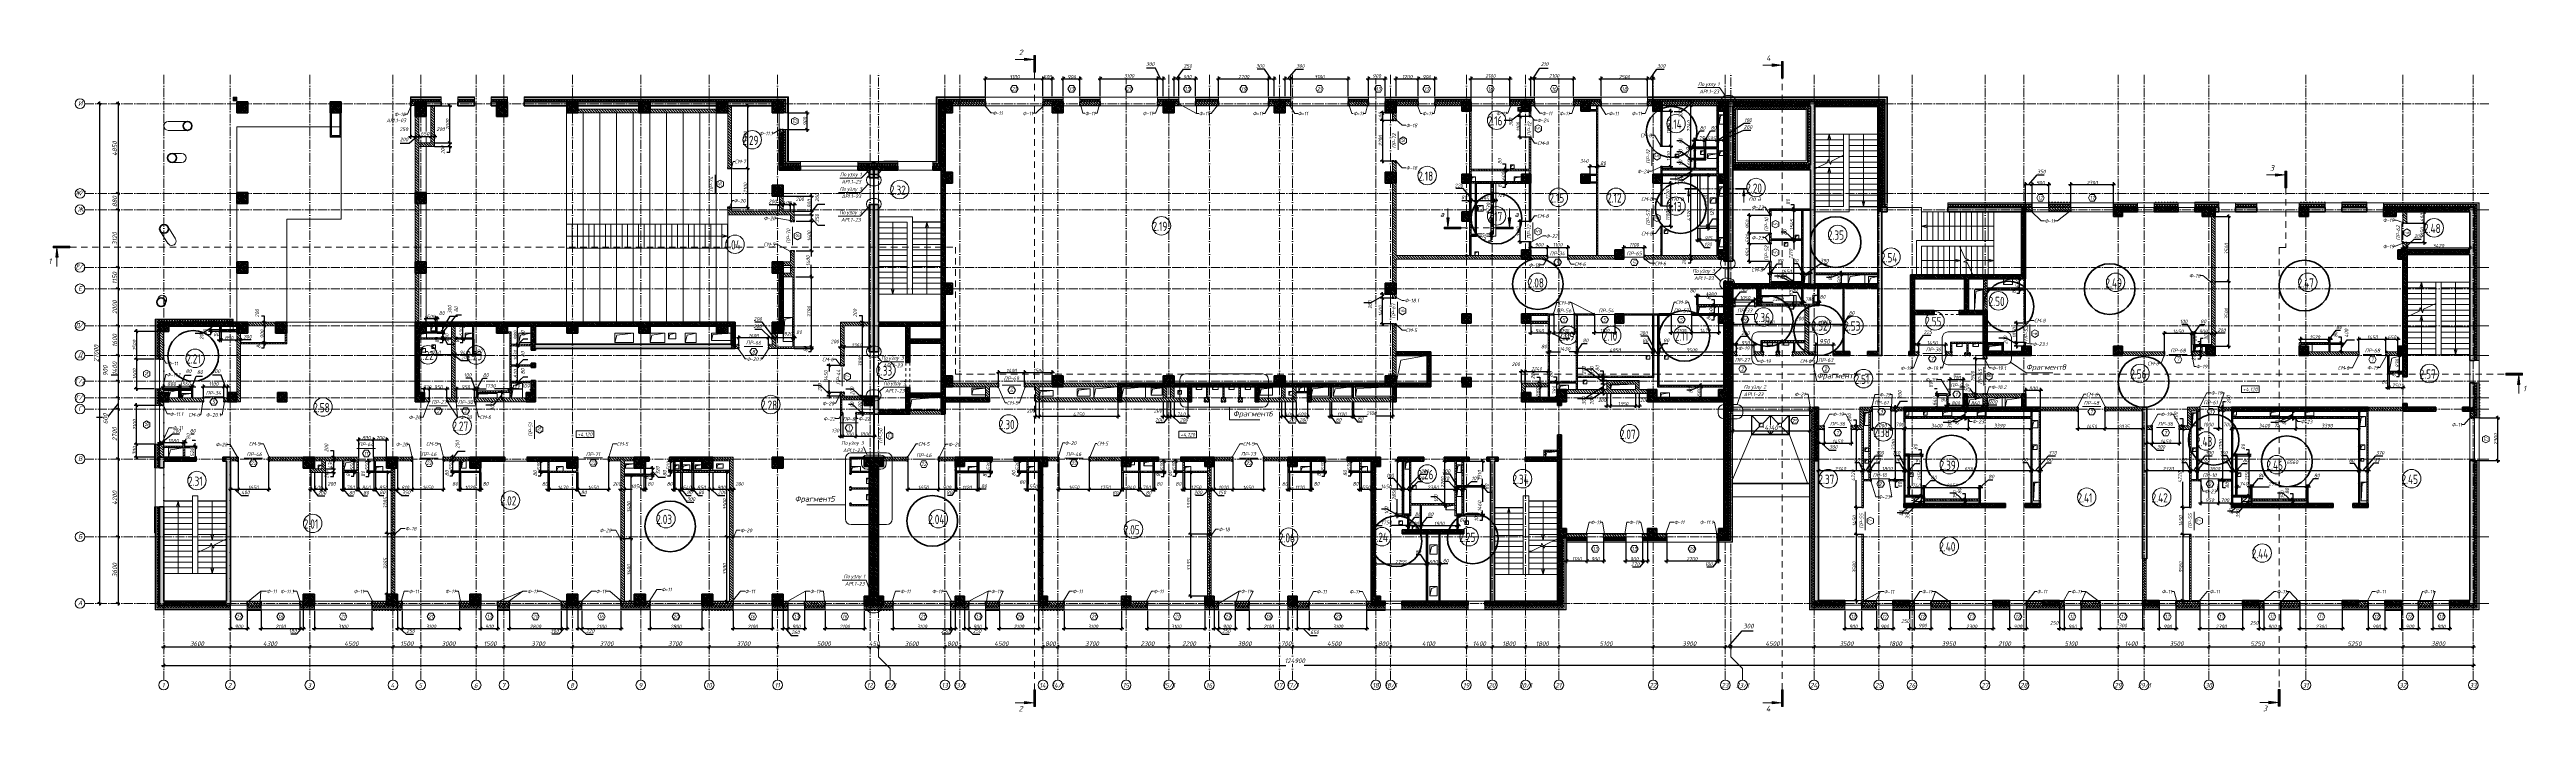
# Model space of a CAD drawing. Header units: millimetres. Extents: x -6064 to 178764, y -5836 to 29924.
# Drawn here: x -6064 to 127888, y -5836 to 29924 of the extents above; entities that cross this region are included whole.
import ezdxf

# ---------------------------------------------------------------- set-up
doc = ezdxf.new("R2010")
doc.units = ezdxf.units.MM
for name, pattern in [('01 Штриховая _4 мм_', [600, 350, -250]), ('200_ШТРИХ_ш1п0_6_', [160, 100, -60]), ('50_200_ШТРИХ_1Т_ш5_п1_п1_', [700, 500, -100, 0, -100]), ('Штрих короткий', [300, 150, -150])]:
    doc.linetypes.add(name, pattern=pattern)
for name, color, linetype, lineweight in [('0) ПГП', 1, 'Continuous', 30), ('1) ПГП Зеленый', 2, 'Continuous', 30), ('A-ANNO-NOTE', 7, 'Continuous', 5), ('A-ANNO-NOTE-1', 7, 'Continuous', 9), ('A-ANNO-SYMB', 7, 'Continuous', 9), ('A-AREA-IDEN', 7, 'Continuous', 9), ('A-COLS', 7, 'Continuous', 9), ('A-COLS-1', 7, 'Continuous', 53), ('A-DETL', 7, 'Continuous', 9), ('A-DETL-1', 7, 'Continuous', 50), ('A-DETL-2', 7, 'Continuous', 5), ('A-DETL-3', 7, '200_ШТРИХ_ш1п0_6_', 5), ('A-DETL-GENF', 7, 'Continuous', 9), ('A-DETL-GENF-1', 7, '200_ШТРИХ_ш1п0_6_', 5), ('A-DETL-GENF-2', 7, 'Continuous', 5), ('A-DOOR-1', 7, 'Continuous', 5), ('A-DOOR-2', 7, 'Штрих короткий', 5), ('A-DOOR-IDEN', 7, 'Continuous', 9), ('A-FLOR', 7, 'Continuous', 9), ('A-GENM', 7, 'Continuous', 9), ('A-GENM-1', 7, 'Continuous', 25), ('A-GENM-IDEN', 7, 'Continuous', 9), ('A-GLAZ-IDEN', 7, 'Continuous', 9), ('A-ROOF', 7, 'Continuous', 9), ('A-WALL', 7, 'Continuous', 5), ('A-WALL-3', 7, 'Continuous', 50), ('A-WALL-4', 7, 'Continuous', 9), ('A-WALL-FNSH-1', 7, 'Continuous', 9), ('A-WALL-FNSH-5', 7, 'Continuous', 5), ('A-WALL-PATT-1', 7, 'Continuous', 5), ('G-ANNO-DIMS', 7, 'Continuous', 9), ('G-ANNO-SYMB-1', 7, '01 Штриховая _4 мм_', 9), ('G-ANNO-TEXT', 7, 'Continuous', 9), ('I-WALL', 7, 'Continuous', 5), ('I-WALL-1', 7, 'Continuous', 9), ('S-COLS', 7, 'Continuous', 9), ('S-COLS-1', 7, 'Continuous', 5), ('S-COLS-2', 7, 'Continuous', 50), ('S-STRS-1', 7, 'Continuous', 9), ('S-STRS-ANNO', 7, 'Continuous', 5), ('S-STRS-MBND', 7, 'Continuous', 9), ('Оси', 7, 'Continuous', 9), ('Оси-1', 7, '50_200_ШТРИХ_1Т_ш5_п1_п1_', 9)]:
    doc.layers.add(name, color=color, linetype=linetype, lineweight=lineweight)
doc.layers.add('A-ANNO-DIMS', color=7, linetype='Continuous')
for name, color, linetype, lineweight, true_color in [('A-DOOR-3', 7, 'Continuous', 5, 0xffffff), ('A-WALL-1', 7, 'Continuous', 13, 0xce0000), ('A-WALL-10', 7, 'Continuous', 5, 0xd56a00), ('A-WALL-2', 7, 'Continuous', 5, 0xce0000), ('A-WALL-5', 7, 'Continuous', 13, 0x0070df), ('A-WALL-6', 7, 'Continuous', 13, 0x008000), ('A-WALL-7', 7, 'Continuous', 5, 0x008000), ('A-WALL-8', 7, 'Continuous', 5, 0x0070df), ('A-WALL-9', 7, 'Continuous', 13, 0x800000), ('A-WALL-FNSH-2', 7, 'Continuous', 13, 0xce0000), ('A-WALL-FNSH-3', 7, 'Continuous', 13, 0x008000), ('A-WALL-FNSH-4', 7, 'Continuous', 13, 0x0070df), ('A-WALL-FNSH-6', 7, 'Continuous', 13, 0xd56a00), ('A-WALL-PATT-2', 7, 'Continuous', 5, 0xce0000), ('A-WALL-PATT-3', 7, 'Continuous', 5, 0x008000), ('A-WALL-PATT-4', 7, 'Continuous', 5, 0x0070df), ('A-WALL-PATT-5', 7, 'Continuous', 5, 0x800000)]:
    doc.layers.add(name, color=color, linetype=linetype, lineweight=lineweight, true_color=true_color)
doc.styles.add('ISOCPEUR_I', font='isocpeui.ttf', dxfattribs={"width": 0.9, "height": 250})
doc.styles.add('ISOCPEUR_I_1', font='isocpeui.ttf', dxfattribs={"height": 300})
doc.styles.add('ISOCPEUR_I_2', font='isocpeui.ttf', dxfattribs={"width": 0.9, "height": 200})
doc.styles.add('ISOCPEUR_I_3', font='isocpeui.ttf', dxfattribs={"width": 0.9, "height": 300})
doc.styles.add('ISOCPEUR_I_4', font='isocpeui.ttf', dxfattribs={"height": 200})
doc.styles.add('СПДС', font='ГОСТ тип А.ttf', dxfattribs={"width": 0.9})
doc.dimstyles.new('ISO-2_0_0_9К_СРЕДНИЙ', dxfattribs={"dimscale": 304.8, "dimtxt": 199.196235, "dimasz": 0.492126, "dimexe": 0.393701, "dimexo": 0, "dimgap": 0, "dimtad": 1, "dimdec": 0, "dimzin": 0, "dimdsep": 46, "dimtxsty": 'ISOCPEUR_I_2', "dimblk1": 'OBLIQUE', "dimblk2": 'OBLIQUE', "dimsah": 1, "dimcen": 0.09, "dimdle": 0.393701, "dimazin": 0, "dimtfac": 1, "dimtdec": 4, "dimtix": 1, "dimtmove": 1, "dimatfit": 3, "dimfxl": 1, "dimtvp": 1, "dimtolj": 1, "dimtzin": 0, "dimarcsym": 2})
doc.dimstyles.new('ISO-2_0_0_9К_СРЕДНИЙ_1', dxfattribs={"dimscale": 304.8, "dimtxt": 199.196235, "dimasz": 0.492126, "dimexe": 0.393701, "dimexo": 0, "dimgap": 0, "dimtad": 1, "dimdec": 0, "dimzin": 0, "dimdsep": 46, "dimtxsty": 'ISOCPEUR_I_2', "dimblk1": 'OBLIQUE', "dimblk2": 'OBLIQUE', "dimsah": 1, "dimcen": 0.09, "dimdle": 0.393701, "dimazin": 0, "dimtfac": 1, "dimtdec": 4, "dimtix": 1, "dimtmove": 2, "dimatfit": 3, "dimfxl": 1, "dimtvp": 1, "dimtolj": 1, "dimtzin": 0, "dimarcsym": 2})
doc.dimstyles.new('ISO-2_0_0_9К_СРЕДНИЙ_2', dxfattribs={"dimscale": 304.8, "dimtxt": 199.196235, "dimasz": 0.492126, "dimexe": 0.393701, "dimexo": 0, "dimgap": 0, "dimtad": 1, "dimdec": 0, "dimzin": 0, "dimdsep": 46, "dimtxsty": 'ISOCPEUR_I_2', "dimblk1": 'OBLIQUE', "dimblk2": 'OBLIQUE', "dimsah": 1, "dimcen": 0.09, "dimdle": 0.393701, "dimazin": 0, "dimtfac": 1, "dimtdec": 4, "dimtix": 1, "dimtmove": 0, "dimatfit": 3, "dimfxl": 1, "dimtvp": 1, "dimtolj": 1, "dimtzin": 0, "dimarcsym": 2})
doc.dimstyles.new('ISO-2_0_0_9К_СРЕДНИЙ_ФОН', dxfattribs={"dimscale": 304.8, "dimtxt": 199.196235, "dimasz": 0.492126, "dimexe": 0.393701, "dimexo": 0, "dimgap": 0.164042, "dimtad": 1, "dimdec": 0, "dimdsep": 46, "dimtxsty": 'ISOCPEUR_I_2', "dimblk1": 'OBLIQUE', "dimblk2": 'OBLIQUE', "dimsah": 1, "dimcen": 0.09, "dimdle": 0.393701, "dimazin": 0, "dimtfac": 1, "dimtdec": 4, "dimtix": 1, "dimtmove": 2, "dimatfit": 3, "dimfxl": 1, "dimtvp": 1, "dimtfill": 1, "dimtolj": 1, "dimtzin": 0, "dimarcsym": 2})
doc.dimstyles.new('ISO-2_0_0_9К_СРЕДНИЙ_ФОН_1', dxfattribs={"dimscale": 304.8, "dimtxt": 199.196235, "dimasz": 0.492126, "dimexe": 0.393701, "dimexo": 0, "dimgap": 0.164042, "dimtad": 1, "dimdec": 0, "dimdsep": 46, "dimtxsty": 'ISOCPEUR_I_2', "dimblk1": 'OBLIQUE', "dimblk2": 'OBLIQUE', "dimsah": 1, "dimcen": 0.09, "dimdle": 0.393701, "dimazin": 0, "dimtfac": 1, "dimtdec": 4, "dimtix": 1, "dimtmove": 0, "dimatfit": 3, "dimfxl": 1, "dimtvp": 1, "dimtfill": 1, "dimtolj": 1, "dimtzin": 0, "dimarcsym": 2})
doc.dimstyles.new('ISO-2_0_0_9К_СРЕДНИЙ_ФОН_2', dxfattribs={"dimscale": 304.8, "dimtxt": 199.196235, "dimasz": 0.492126, "dimexe": 0.393701, "dimexo": 0, "dimgap": 0.164042, "dimtad": 1, "dimdec": 0, "dimdsep": 46, "dimtxsty": 'ISOCPEUR_I_2', "dimblk1": 'OBLIQUE', "dimblk2": 'OBLIQUE', "dimsah": 1, "dimcen": 0.09, "dimdle": 0.393701, "dimazin": 0, "dimtfac": 1, "dimtdec": 4, "dimtix": 1, "dimtmove": 1, "dimatfit": 3, "dimfxl": 1, "dimtvp": 1, "dimtfill": 1, "dimtolj": 1, "dimtzin": 0, "dimarcsym": 2})
doc.dimstyles.new('ISO-2_5_0_9К_БОЛЬШОЙ__с_подложкой_', dxfattribs={"dimscale": 304.8, "dimtxt": 248.995294, "dimasz": 0.492126, "dimexe": 0.393701, "dimexo": 0, "dimgap": 0.164042, "dimtad": 1, "dimdec": 0, "dimzin": 0, "dimdsep": 46, "dimtxsty": 'ISOCPEUR_I', "dimblk1": 'OBLIQUE', "dimblk2": 'OBLIQUE', "dimsah": 1, "dimcen": 0.09, "dimdle": 0.393701, "dimazin": 0, "dimtfac": 1, "dimtdec": 4, "dimtix": 1, "dimtmove": 0, "dimatfit": 3, "dimfxl": 1, "dimtvp": 1, "dimtfill": 1, "dimtolj": 1, "dimtzin": 0, "dimarcsym": 2})
doc.dimstyles.new('ISO-2_5_0_9К_БОЛЬШОЙ__с_подложкой__1', dxfattribs={"dimscale": 304.8, "dimtxt": 248.995294, "dimasz": 0.492126, "dimexe": 0.393701, "dimexo": 0, "dimgap": 0.164042, "dimtad": 1, "dimdec": 0, "dimzin": 0, "dimdsep": 46, "dimtxsty": 'ISOCPEUR_I', "dimblk1": 'OBLIQUE', "dimblk2": 'OBLIQUE', "dimsah": 1, "dimcen": 0.09, "dimdle": 0.393701, "dimazin": 0, "dimtfac": 1, "dimtdec": 4, "dimtix": 1, "dimtmove": 1, "dimatfit": 3, "dimfxl": 1, "dimtvp": 1, "dimtfill": 1, "dimtolj": 1, "dimtzin": 0, "dimarcsym": 2})
doc.dimstyles.new('ISO-2_5_0_9К_БОЛЬШОЙ__с_подложкой__2', dxfattribs={"dimscale": 304.8, "dimtxt": 248.995294, "dimasz": 0.492126, "dimexe": 0.393701, "dimexo": 0, "dimgap": 0.164042, "dimtad": 1, "dimdec": 0, "dimzin": 0, "dimdsep": 46, "dimtxsty": 'ISOCPEUR_I', "dimblk1": 'OBLIQUE', "dimblk2": 'OBLIQUE', "dimsah": 1, "dimcen": 0.09, "dimdle": 0.393701, "dimazin": 0, "dimtfac": 1, "dimtdec": 4, "dimtix": 1, "dimtmove": 2, "dimatfit": 3, "dimfxl": 1, "dimtvp": 1, "dimtfill": 1, "dimtolj": 1, "dimtzin": 0, "dimarcsym": 2})
pattern_1 = [(45, (0, 0), (-57.024626, 57.024626), []), (45, (57.025, 0), (-57.024626, 57.024626), [100.806, -20.161, 3.353, -16.808])]
pattern_2 = [(45, (0, 0), (-70.71068, 70.71068), []), (135, (0, 0), (-70.71068, -70.71068), [])]
pattern_3 = [(135, (0, 0), (-70.71068, -70.71068), [])]
pattern_4 = [(135, (0, 0), (-35.35534, -35.35534), [])]
pattern_5 = [(45, (0, 0), (-70.71068, 70.71068), [])]
pattern_6 = [(50, (0, 0), (72.873764, -6.37607), [7.62, -83.82]), (355, (0, 0), (-14.09699, 76.422444), [6.096, -67.056]), (100.451, (6.07, -0.53), (58.776964, 70.04687), [6.476, -71.236]), (46.184, (0, 20.32), (108.43142, -16.817454), [11.43, -125.73]), (96.636, (9.04, 18.92), (94.961, 98.970885), [9.714, -106.854]), (351.184, (0, 20.32), (94.96227, 98.97018), [9.144, -100.584]), (21, (10.16, 15.24), (60.64565, -40.906537), [7.62, -83.82]), (326, (10.16, 15.24), (24.72083, 73.67493), [6.096, -67.056]), (71.451, (15.214, 11.83), (85.36689, 32.768737), [6.476, -71.236]), (37.5, (0, 0), (1.2355247, 33.8224325), [3.353, -62.89, 3.353, -64.719, -67.31]), (37.5, (0, 0), (1.2355247, 33.8224325), [-134.315, 3.353, -63.957]), (7.5, (0, 0), (26.728146, 40.072549), [3.353, -35.458, 3.353, -61.366, -25.654]), (7.5, (0, 0), (26.728146, 40.072549), [-103.53, 3.353, -22.301]), (327.5, (-22.657, 0), (54.2363175, -2.2921173), [3.353, -22.047, 3.353, -75.895, -105.156]), (327.5, (-22.657, 0), (54.2363175, -2.2921173), [-104.648, 3.353, -101.803]), (317.5, (-32.817, 0), (59.25158, 10.17014), [3.353, -29.667, 3.353, -49.276, -74.676]), (317.5, (-32.817, 0), (59.25158, 10.17014), [-85.649, 3.353, -71.323])]
pattern_7 = [(135, (0, 0), (-142.5612, -142.5612), []), (135, (142.56, 0), (-142.5612, -142.5612), [252.016, -50.403, 3.353, -47.05])]

# ---------------------------------------------------------------- blocks, each defined once
blk = doc.blocks.new('Колонна_Несущая_Прямоугольное сечение - 600х600-29564839-АР1_1_Кладочный план 2 этажа')
at = {"layer": 'S-COLS-1'}
h = blk.add_hatch(dxfattribs=at)
h.set_pattern_fill('FP_1', color=256, style=0, pattern_type=2)
h.set_pattern_definition([(45, (-29510, -7600), (-57.02463, 57.02463), []), (45, (-29452.98, -7600), (-57.02463, 57.02463), [100.806, -20.161, 3.353, -16.808])])
h.paths.add_polyline_path([(-300, -300), (300, -300), (300, 300), (-300, 300)], flags=0)
at = {"layer": 'S-COLS-2'}
for p, q in [((300, 300), (-300, 300)), ((-300, 300), (-300, -300)), ((300, -300), (300, 300)), ((-300, -300), (300, -300))]:
    blk.add_line(p, q, dxfattribs=at)
blk = doc.blocks.new('Колонна_Несущая_Прямоугольное сечение - 500х500-29564840-АР1_1_Кладочный план 2 этажа')
at = {"layer": 'S-COLS-1'}
h = blk.add_hatch(dxfattribs=at)
h.set_pattern_fill('FP_2', color=256, style=0, pattern_type=2)
h.set_pattern_definition([(45, (-38790, -7650), (-57.02463, 57.02463), []), (45, (-38732.975, -7650), (-57.02463, 57.02463), [100.806, -20.161, 3.353, -16.808])])
h.paths.add_polyline_path([(-250, -250), (250, -250), (250, 250), (-250, 250)], flags=0)
at = {"layer": 'S-COLS-2'}
for p, q in [((250, 250), (-250, 250)), ((-250, 250), (-250, -250)), ((250, -250), (250, 250)), ((-250, -250), (250, -250))]:
    blk.add_line(p, q, dxfattribs=at)
blk = doc.blocks.new('Колонна_Несущая_Прямоугольное сечение - 500х500-V1-АР1_1_Кладочный план 2 этажа')
at = {"layer": 'S-COLS-1'}
h = blk.add_hatch(dxfattribs=at)
h.set_pattern_fill('FP_3', color=256, style=0, pattern_type=2)
h.set_pattern_definition([(45, (-43160, -7650), (-57.02463, 57.02463), []), (45, (-43102.975, -7650), (-57.02463, 57.02463), [100.806, -20.161, 3.353, -16.808])])
h.paths.add_polyline_path([(-250, -250), (250, -250), (250, 250), (-250, 250)], flags=0)
at = {"layer": 'S-COLS-2'}
for p, q in [((250, 250), (-250, 250)), ((-250, 250), (-250, -250)), ((250, -250), (250, 250)), ((-250, -250), (250, -250))]:
    blk.add_line(p, q, dxfattribs=at)
blk = doc.blocks.new('Колонна_Несущая_Прямоугольное сечение - 500х500-V2-АР1_1_Кладочный план 2 этажа')
at = {"layer": 'S-COLS-1'}
h = blk.add_hatch(dxfattribs=at)
h.set_pattern_fill('FP_4', color=256, style=0, pattern_type=2)
h.set_pattern_definition([(45, (-47660, -7650), (-57.02463, 57.02463), []), (45, (-47602.975, -7650), (-57.02463, 57.02463), [100.806, -20.161, 3.353, -16.808])])
h.paths.add_polyline_path([(-250, -250), (250, -250), (250, 250), (-250, 250)], flags=0)
at = {"layer": 'S-COLS-2'}
for p, q in [((250, 250), (-250, 250)), ((-250, 250), (-250, -250)), ((250, -250), (250, 250)), ((-250, -250), (250, -250))]:
    blk.add_line(p, q, dxfattribs=at)
blk = doc.blocks.new('Колонна_Несущая_Прямоугольное сечение - 500х500-V3-АР1_1_Кладочный план 2 этажа')
at = {"layer": 'S-COLS-1'}
h = blk.add_hatch(dxfattribs=at)
h.set_pattern_fill('FP_5', color=256, style=0, pattern_type=2)
h.set_pattern_definition([(45, (-52160, -7650), (-57.02463, 57.02463), []), (45, (-52102.975, -7650), (-57.02463, 57.02463), [100.806, -20.161, 3.353, -16.808])])
h.paths.add_polyline_path([(-250, -250), (250, -250), (250, 250), (-250, 250)], flags=0)
at = {"layer": 'S-COLS-2'}
for p, q in [((250, 250), (-250, 250)), ((-250, 250), (-250, -250)), ((250, -250), (250, 250)), ((-250, -250), (250, -250))]:
    blk.add_line(p, q, dxfattribs=at)
blk = doc.blocks.new('Колонна_Несущая_Прямоугольное сечение - 500х500-V4-АР1_1_Кладочный план 2 этажа')
at = {"layer": 'S-COLS-1'}
h = blk.add_hatch(dxfattribs=at)
h.set_pattern_fill('FP_6', color=256, style=0, pattern_type=2)
h.set_pattern_definition([(45, (-61160, -7650), (-57.02463, 57.02463), []), (45, (-61102.975, -7650), (-57.02463, 57.02463), [100.806, -20.161, 3.353, -16.808])])
h.paths.add_polyline_path([(-250, -250), (250, -250), (250, 250), (-250, 250)], flags=0)
at = {"layer": 'S-COLS-2'}
for p, q in [((250, 250), (-250, 250)), ((-250, 250), (-250, -250)), ((250, -250), (250, 250)), ((-250, -250), (250, -250))]:
    blk.add_line(p, q, dxfattribs=at)
blk = doc.blocks.new('Колонна_Несущая_Прямоугольное сечение - 500х500-V5-АР1_1_Кладочный план 2 этажа')
at = {"layer": 'S-COLS-1'}
h = blk.add_hatch(dxfattribs=at)
h.set_pattern_fill('FP_8', color=256, style=0, pattern_type=2)
h.set_pattern_definition([(45, (-38790, -150), (-57.02463, 57.02463), []), (45, (-38732.975, -150), (-57.02463, 57.02463), [100.806, -20.161, 3.353, -16.808])])
h.paths.add_polyline_path([(-250, -250), (250, -250), (250, 250), (-250, 250), (-250, -39)], flags=0)
at = {"layer": 'S-COLS-2'}
for p, q in [((250, 250), (-250, 250)), ((-250, 250), (-250, -250)), ((250, -250), (250, 250)), ((-250, -250), (250, -250))]:
    blk.add_line(p, q, dxfattribs=at)
blk = doc.blocks.new('Колонна_Несущая_Прямоугольное сечение - 500х500-V6-АР1_1_Кладочный план 2 этажа')
at = {"layer": 'S-COLS-1'}
h = blk.add_hatch(dxfattribs=at)
h.set_pattern_fill('FP_9', color=256, style=0, pattern_type=2)
h.set_pattern_definition([(45, (-65660, -7650), (-57.02463, 57.02463), []), (45, (-65602.975, -7650), (-57.02463, 57.02463), [100.806, -20.161, 3.353, -16.808])])
h.paths.add_polyline_path([(-250, -250), (250, -250), (250, 250), (-250, 250)], flags=0)
at = {"layer": 'S-COLS-2'}
for p, q in [((250, 250), (-250, 250)), ((-250, 250), (-250, -250)), ((250, -250), (250, 250)), ((-250, -250), (250, -250))]:
    blk.add_line(p, q, dxfattribs=at)
blk = doc.blocks.new('Колонна_Несущая_Прямоугольное сечение - 600х600-V7-АР1_1_Кладочный план 2 этажа')
at = {"layer": 'S-COLS-1'}
h = blk.add_hatch(dxfattribs=at)
h.set_pattern_fill('FP_10', color=256, style=0, pattern_type=2)
h.set_pattern_definition([(45, (-66460, -12000), (-57.02463, 57.02463), []), (45, (-66402.975, -12000), (-57.02463, 57.02463), [100.806, -20.161, 3.353, -16.808])])
h.paths.add_polyline_path([(-300, -300), (300, -300), (300, 300), (-300, 300)], flags=0)
at = {"layer": 'S-COLS-2'}
for p, q in [((300, 300), (-300, 300)), ((-300, 300), (-300, -300)), ((300, -300), (300, 300)), ((-300, -300), (300, -300))]:
    blk.add_line(p, q, dxfattribs=at)
blk = doc.blocks.new('Колонна_Несущая_Прямоугольное сечение - 600х600-V8-АР1_1_Кладочный план 2 этажа')
at = {"layer": 'S-COLS-1'}
h = blk.add_hatch(dxfattribs=at)
h.set_pattern_fill('FP_12', color=256, style=0, pattern_type=2)
h.set_pattern_definition([(45, (-14010, -14900), (-57.02463, 57.02463), []), (45, (-13952.975, -14900), (-57.02463, 57.02463), [100.806, -20.161, 3.353, -16.808])])
h.paths.add_polyline_path([(-300, -300), (300, -300), (300, 300), (-300, 300), (-300, 198)], flags=0)
at = {"layer": 'S-COLS-2'}
for p, q in [((300, 300), (-300, 300)), ((-300, 300), (-300, -300)), ((300, -300), (300, 300)), ((-300, -300), (300, -300))]:
    blk.add_line(p, q, dxfattribs=at)
blk = doc.blocks.new('Колонна_Несущая_Прямоугольное сечение - 600х600-29564842-АР1_1_Кладочный план 2 этажа')
at = {"layer": 'S-COLS-1'}
h = blk.add_hatch(dxfattribs=at)
h.set_pattern_fill('FP_13', color=256, style=0, pattern_type=2)
h.set_pattern_definition([(45, (-14010, -18150), (-57.02463, 57.02463), []), (45, (-13952.975, -18150), (-57.02463, 57.02463), [100.806, -20.161, 3.353, -16.808])])
h.paths.add_polyline_path([(-300, -300), (300, -300), (300, 300), (-300, 300)], flags=0)
at = {"layer": 'S-COLS-2'}
for p, q in [((300, 300), (-300, 300)), ((-300, 300), (-300, -300)), ((300, -300), (300, 300)), ((-300, -300), (300, -300))]:
    blk.add_line(p, q, dxfattribs=at)
blk = doc.blocks.new('Колонна_Несущая_Прямоугольное сечение - 600х600-V9-АР1_1_Кладочный план 2 этажа')
at = {"layer": 'S-COLS-1'}
h = blk.add_hatch(dxfattribs=at)
h.set_pattern_fill('FP_14', color=256, style=0, pattern_type=2)
h.set_pattern_definition([(45, (-14010, -21900), (-57.02463, 57.02463), []), (45, (-13952.975, -21900), (-57.02463, 57.02463), [100.806, -20.161, 3.353, -16.808])])
h.paths.add_polyline_path([(-300, -300), (300, -300), (300, 300), (-300, 300)], flags=0)
at = {"layer": 'S-COLS-2'}
for p, q in [((300, 300), (-300, 300)), ((-300, 300), (-300, -300)), ((300, -300), (300, 300)), ((-300, -300), (300, -300))]:
    blk.add_line(p, q, dxfattribs=at)
blk = doc.blocks.new('Колонна_Несущая_Прямоугольное сечение - 600х600-V10-АР1_1_Кладочный план 2 этажа')
at = {"layer": 'S-COLS-1'}
h = blk.add_hatch(dxfattribs=at)
h.set_pattern_fill('FP_15', color=256, style=0, pattern_type=2)
h.set_pattern_definition([(45, (-25860, -7600), (-57.02463, 57.02463), []), (45, (-25802.975, -7600), (-57.02463, 57.02463), [100.806, -20.161, 3.353, -16.808])])
h.paths.add_polyline_path([(-300, -300), (300, -300), (300, 300), (-300, 300)], flags=0)
at = {"layer": 'S-COLS-2'}
for p, q in [((300, 300), (-300, 300)), ((-300, 300), (-300, -300)), ((300, -300), (300, 300)), ((-300, -300), (300, -300))]:
    blk.add_line(p, q, dxfattribs=at)
blk = doc.blocks.new('Колонна_Несущая_Прямоугольное сечение - 600х600-V11-АР1_1_Кладочный план 2 этажа')
at = {"layer": 'S-COLS-1'}
h = blk.add_hatch(dxfattribs=at)
h.set_pattern_fill('FP_16', color=256, style=0, pattern_type=2)
h.set_pattern_definition([(45, (-26110, -26800), (-57.02463, 57.02463), []), (45, (-26052.975, -26800), (-57.02463, 57.02463), [100.806, -20.161, 3.353, -16.808])])
h.paths.add_polyline_path([(-300, -300), (300, -300), (300, 300), (-300, 300)], flags=0)
at = {"layer": 'S-COLS-2'}
for p, q in [((300, 300), (-300, 300)), ((-300, 300), (-300, -300)), ((300, -300), (300, 300)), ((-300, -300), (300, -300))]:
    blk.add_line(p, q, dxfattribs=at)
blk = doc.blocks.new('Колонна_Несущая_Прямоугольное сечение - 600х600-V12-АР1_1_Кладочный план 2 этажа')
at = {"layer": 'S-COLS-1'}
h = blk.add_hatch(dxfattribs=at)
h.set_pattern_fill('FP_17', color=256, style=0, pattern_type=2)
h.set_pattern_definition([(45, (-26110, -14900), (-57.02463, 57.02463), []), (45, (-26052.975, -14900), (-57.02463, 57.02463), [100.806, -20.161, 3.353, -16.808])])
h.paths.add_polyline_path([(-300, -300), (300, -300), (300, 300), (-300, 300)], flags=0)
at = {"layer": 'S-COLS-2'}
for p, q in [((300, 300), (-300, 300)), ((-300, 300), (-300, -300)), ((300, -300), (300, 300)), ((-300, -300), (300, -300))]:
    blk.add_line(p, q, dxfattribs=at)
blk = doc.blocks.new('Колонна_Несущая_Прямоугольное сечение - 600х600-V13-АР1_1_Кладочный план 2 этажа')
at = {"layer": 'S-COLS-1'}
h = blk.add_hatch(dxfattribs=at)
h.set_pattern_fill('FP_18', color=256, style=0, pattern_type=2)
h.set_pattern_definition([(45, (-66460, -17000), (-57.02463, 57.02463), []), (45, (-66402.975, -17000), (-57.02463, 57.02463), [100.806, -20.161, 3.353, -16.808])])
h.paths.add_polyline_path([(-300, -300), (300, -300), (300, 300), (-300, 300), (-300, 239)], flags=0)
at = {"layer": 'S-COLS-2'}
for p, q in [((300, 300), (-300, 300)), ((-300, 300), (-300, -300)), ((300, -300), (300, 300)), ((-300, -300), (300, -300))]:
    blk.add_line(p, q, dxfattribs=at)
blk = doc.blocks.new('Колонна_Несущая_Прямоугольное сечение - 500х500-V14-АР1_1_Кладочный план 2 этажа')
at = {"layer": 'S-COLS-1'}
h = blk.add_hatch(dxfattribs=at)
h.set_pattern_fill('FP_19', color=256, style=0, pattern_type=2)
h.set_pattern_definition([(45, (-84450, -26850), (-57.02463, 57.02463), []), (45, (-84392.975, -26850), (-57.02463, 57.02463), [100.806, -20.161, 3.353, -16.808])])
h.paths.add_polyline_path([(-250, -250), (250, -250), (250, 250), (-250, 250), (-250, 23)], flags=0)
at = {"layer": 'S-COLS-2'}
for p, q in [((250, 250), (-250, 250)), ((-250, 250), (-250, -250)), ((250, -250), (250, 250)), ((-250, -250), (250, -250))]:
    blk.add_line(p, q, dxfattribs=at)
blk = doc.blocks.new('Колонна_Несущая_Прямоугольное сечение - 500х500-V15-АР1_1_Кладочный план 2 этажа')
at = {"layer": 'S-COLS-1'}
h = blk.add_hatch(dxfattribs=at)
h.set_pattern_fill('FP_20', color=256, style=0, pattern_type=2)
h.set_pattern_definition([(45, (-84450, -22950), (-57.02463, 57.02463), []), (45, (-84392.975, -22950), (-57.02463, 57.02463), [100.806, -20.161, 3.353, -16.808])])
h.paths.add_polyline_path([(-250, -250), (250, -250), (250, 250), (-250, 250)], flags=0)
at = {"layer": 'S-COLS-2'}
for p, q in [((250, 250), (-250, 250)), ((-250, 250), (-250, -250)), ((250, -250), (250, 250)), ((-250, -250), (250, -250))]:
    blk.add_line(p, q, dxfattribs=at)
blk = doc.blocks.new('Колонна_Несущая_Прямоугольное сечение - 500х500-V16-АР1_1_Кладочный план 2 этажа')
at = {"layer": 'S-COLS-1'}
h = blk.add_hatch(dxfattribs=at)
h.set_pattern_fill('FP_21', color=256, style=0, pattern_type=2)
h.set_pattern_definition([(45, (-84450, -15400), (-57.02463, 57.02463), []), (45, (-84392.975, -15400), (-57.02463, 57.02463), [100.806, -20.161, 3.353, -16.808])])
h.paths.add_polyline_path([(-250, -250), (250, -250), (250, 250), (-250, 250)], flags=0)
at = {"layer": 'S-COLS-2'}
for p, q in [((250, 250), (-250, 250)), ((-250, 250), (-250, -250)), ((250, -250), (250, 250)), ((-250, -250), (250, -250))]:
    blk.add_line(p, q, dxfattribs=at)
blk = doc.blocks.new('Колонна_Несущая_Прямоугольное сечение - 600х600-V17-АР1_1_Кладочный план 2 этажа')
at = {"layer": 'S-COLS-1'}
h = blk.add_hatch(dxfattribs=at)
h.set_pattern_fill('FP_27', color=256, style=0, pattern_type=2)
h.set_pattern_definition([(45, (-54460, -12000), (-57.02463, 57.02463), []), (45, (-54402.975, -12000), (-57.02463, 57.02463), [100.806, -20.161, 3.353, -16.808])])
h.paths.add_polyline_path([(-300, -300), (300, -300), (300, 300), (-300, 300)], flags=0)
at = {"layer": 'S-COLS-2'}
for p, q in [((300, 300), (-300, 300)), ((-300, 300), (-300, -300)), ((300, -300), (300, 300)), ((-300, -300), (300, -300))]:
    blk.add_line(p, q, dxfattribs=at)
blk = doc.blocks.new('Колонна_Несущая_Прямоугольное сечение - 500х500-V18-АР1_1_Кладочный план 2 этажа')
at = {"layer": 'S-COLS-1'}
h = blk.add_hatch(dxfattribs=at)
h.set_pattern_fill('FP_28', color=256, style=0, pattern_type=2)
h.set_pattern_definition([(45, (-56660, -7650), (-57.02463, 57.02463), []), (45, (-56602.975, -7650), (-57.02463, 57.02463), [100.806, -20.161, 3.353, -16.808])])
h.paths.add_polyline_path([(-250, -250), (250, -250), (250, 250), (-250, 250)], flags=0)
at = {"layer": 'S-COLS-2'}
for p, q in [((250, 250), (-250, 250)), ((-250, 250), (-250, -250)), ((250, -250), (250, 250)), ((-250, -250), (250, -250))]:
    blk.add_line(p, q, dxfattribs=at)
blk = doc.blocks.new('Колонна_Несущая_Прямоугольное сечение - 600х600-V19-АР1_1_Кладочный план 2 этажа')
at = {"layer": 'S-COLS-1'}
h = blk.add_hatch(dxfattribs=at)
h.set_pattern_fill('FP_29', color=256, style=0, pattern_type=2)
h.set_pattern_definition([(45, (-42460, -17000), (-57.02463, 57.02463), []), (45, (-42402.975, -17000), (-57.02463, 57.02463), [100.806, -20.161, 3.353, -16.808])])
h.paths.add_polyline_path([(-300, -300), (300, -300), (300, 300), (-300, 300), (-300, 239)], flags=0)
at = {"layer": 'S-COLS-2'}
for p, q in [((300, 300), (-300, 300)), ((-300, 300), (-300, -300)), ((300, -300), (300, 300)), ((-300, -300), (300, -300))]:
    blk.add_line(p, q, dxfattribs=at)
blk = doc.blocks.new('Колонна_Несущая_Прямоугольное сечение - 600х600-V20-АР1_1_Кладочный план 2 этажа')
at = {"layer": 'S-COLS-1'}
h = blk.add_hatch(dxfattribs=at)
h.set_pattern_fill('FP_30', color=256, style=0, pattern_type=2)
h.set_pattern_definition([(45, (-42460, -23000), (-57.02463, 57.02463), []), (45, (-42402.975, -23000), (-57.02463, 57.02463), [100.806, -20.161, 3.353, -16.808])])
h.paths.add_polyline_path([(-300, -300), (300, -300), (300, 300), (-300, 300)], flags=0)
at = {"layer": 'S-COLS-2'}
for p, q in [((300, 300), (-300, 300)), ((-300, 300), (-300, -300)), ((300, -300), (300, 300)), ((-300, -300), (300, -300))]:
    blk.add_line(p, q, dxfattribs=at)
blk = doc.blocks.new('Колонна_Несущая_Прямоугольное сечение - 600х600-V21-АР1_1_Кладочный план 2 этажа')
at = {"layer": 'S-COLS-1'}
h = blk.add_hatch(dxfattribs=at)
h.set_pattern_fill('FP_31', color=256, style=0, pattern_type=2)
h.set_pattern_definition([(45, (-60460, -12000), (-57.02463, 57.02463), []), (45, (-60402.975, -12000), (-57.02463, 57.02463), [100.806, -20.161, 3.353, -16.808])])
h.paths.add_polyline_path([(-300, -300), (300, -300), (300, 300), (-300, 300)], flags=0)
at = {"layer": 'S-COLS-2'}
for p, q in [((300, 300), (-300, 300)), ((-300, 300), (-300, -300)), ((300, -300), (300, 300)), ((-300, -300), (300, -300))]:
    blk.add_line(p, q, dxfattribs=at)
blk = doc.blocks.new('Колонна_Несущая_Прямоугольное сечение - 500х500-V22-АР1_1_Кладочный план 2 этажа')
at = {"layer": 'S-COLS-1'}
h = blk.add_hatch(dxfattribs=at)
h.set_pattern_fill('FP_32', color=256, style=0, pattern_type=2)
h.set_pattern_definition([(45, (-73790, -26850), (-57.02463, 57.02463), []), (45, (-73732.975, -26850), (-57.02463, 57.02463), [100.806, -20.161, 3.353, -16.808])])
h.paths.add_polyline_path([(-250, -250), (250, -250), (250, 250), (-250, 250)], flags=0)
at = {"layer": 'S-COLS-2'}
for p, q in [((250, 250), (-250, 250)), ((-250, 250), (-250, -250)), ((250, -250), (250, 250)), ((-250, -250), (250, -250))]:
    blk.add_line(p, q, dxfattribs=at)
blk = doc.blocks.new('Колонна_Несущая_Прямоугольное сечение - 500х500-V23-АР1_1_Кладочный план 2 этажа')
at = {"layer": 'S-COLS-1'}
h = blk.add_hatch(dxfattribs=at)
h.set_pattern_fill('FP_33', color=256, style=0, pattern_type=2)
h.set_pattern_definition([(45, (-140, -14950), (-57.02463, 57.02463), []), (45, (-82.975, -14950), (-57.02463, 57.02463), [100.806, -20.161, 3.353, -16.808])])
h.paths.add_polyline_path([(-250, -250), (250, -250), (250, 250), (-250, 250), (-250, 148)], flags=0)
at = {"layer": 'S-COLS-2'}
for p, q in [((250, 250), (-250, 250)), ((-250, 250), (-250, -250)), ((250, -250), (250, 250)), ((-250, -250), (250, -250))]:
    blk.add_line(p, q, dxfattribs=at)
blk = doc.blocks.new('Колонна_Несущая_Прямоугольное сечение - 600х600-V24-АР1_1_Кладочный план 2 этажа')
at = {"layer": 'S-COLS-1'}
h = blk.add_hatch(dxfattribs=at)
h.set_pattern_fill('FP_34', color=256, style=0, pattern_type=2)
h.set_pattern_definition([(45, (-30310, -26800), (-57.02463, 57.02463), []), (45, (-30252.975, -26800), (-57.02463, 57.02463), [100.806, -20.161, 3.353, -16.808])])
h.paths.add_polyline_path([(-300, -300), (300, -300), (300, 300), (-300, 300)], flags=0)
at = {"layer": 'S-COLS-2'}
for p, q in [((300, 300), (-300, 300)), ((-300, 300), (-300, -300)), ((300, -300), (300, 300)), ((-300, -300), (300, -300))]:
    blk.add_line(p, q, dxfattribs=at)
blk = doc.blocks.new('Колонна_Несущая_Прямоугольное сечение - 600х600-V25-АР1_1_Кладочный план 2 этажа')
at = {"layer": 'S-COLS-1'}
h = blk.add_hatch(dxfattribs=at)
h.set_pattern_fill('FP_35', color=256, style=0, pattern_type=2)
h.set_pattern_definition([(45, (-33310, -18150), (-57.02463, 57.02463), []), (45, (-33252.975, -18150), (-57.02463, 57.02463), [100.806, -20.161, 3.353, -16.808])])
h.paths.add_polyline_path([(-300, -300), (300, -300), (300, 300), (-300, 300)], flags=0)
at = {"layer": 'S-COLS-2'}
for p, q in [((300, 300), (-300, 300)), ((-300, 300), (-300, -300)), ((300, -300), (300, 300)), ((-300, -300), (300, -300))]:
    blk.add_line(p, q, dxfattribs=at)
blk = doc.blocks.new('Колонна_Несущая_Прямоугольное сечение - 650х500-29564845-АР1_1_Кладочный план 2 этажа')
at = {"layer": 'S-COLS-1'}
h = blk.add_hatch(dxfattribs=at)
h.set_pattern_fill('FP_36', color=256, style=0, pattern_type=2)
h.set_pattern_definition([(135, (11225, -75730), (-57.02463, -57.02463), []), (135, (11225, -75672.975), (-57.02463, -57.02463), [100.806, -20.161, 3.353, -16.808])])
h.paths.add_polyline_path([(325, -250), (325, 250), (-325, 250), (-325, -250)], flags=0)
at = {"layer": 'S-COLS-2'}
for p, q in [((325, 250), (-325, 250)), ((-325, 250), (-325, -250)), ((325, -250), (325, 250)), ((-325, -250), (325, -250))]:
    blk.add_line(p, q, dxfattribs=at)
blk = doc.blocks.new('Колонна_Несущая_Прямоугольное сечение - 250х900-29733835-АР1_1_Кладочный план 2 этажа')
at = {"layer": 'S-COLS-1'}
h = blk.add_hatch(dxfattribs=at)
h.set_pattern_fill('FP_37', color=256, style=0, pattern_type=2)
h.set_pattern_definition([(45, (-99480, -25), (-57.024626, 57.024626), []), (45, (-99422.975, -25), (-57.024626, 57.024626), [100.806, -20.161, 3.353, -16.808])])
h.paths.add_polyline_path([(-450, -125), (450, -125), (450, 125), (-450, 125), (-450, 86)], flags=0)
at = {"layer": 'S-COLS-2'}
for p, q in [((450, 125), (-450, 125)), ((-450, 125), (-450, -125)), ((450, -125), (450, 125)), ((-450, -125), (450, -125))]:
    blk.add_line(p, q, dxfattribs=at)
blk = doc.blocks.new('Колонна_Несущая_Прямоугольное сечение - 250х900-V26-АР1_1_Кладочный план 2 этажа')
at = {"layer": 'S-COLS-1'}
h = blk.add_hatch(dxfattribs=at)
h.set_pattern_fill('FP_38', color=256, style=0, pattern_type=2)
h.set_pattern_definition([(45, (-94080, -25), (-57.024626, 57.024626), []), (45, (-94022.975, -25), (-57.024626, 57.024626), [100.806, -20.161, 3.353, -16.808])])
h.paths.add_polyline_path([(-450, -125), (450, -125), (450, 125), (-450, 125), (-450, 86)], flags=0)
at = {"layer": 'S-COLS-2'}
for p, q in [((450, 125), (-450, 125)), ((-450, 125), (-450, -125)), ((450, -125), (450, 125)), ((-450, -125), (450, -125))]:
    blk.add_line(p, q, dxfattribs=at)
blk = doc.blocks.new('Колонна_Несущая_Прямоугольное сечение - 250х900-V27-АР1_1_Кладочный план 2 этажа')
at = {"layer": 'S-COLS-1'}
h = blk.add_hatch(dxfattribs=at)
h.set_pattern_fill('FP_39', color=256, style=0, pattern_type=2)
h.set_pattern_definition([(45, (-102180, -25), (-57.024626, 57.024626), []), (45, (-102122.975, -25), (-57.024626, 57.024626), [100.806, -20.161, 3.353, -16.808])])
h.paths.add_polyline_path([(-450, -125), (450, -125), (450, 125), (-450, 125), (-450, 86)], flags=0)
at = {"layer": 'S-COLS-2'}
for p, q in [((450, 125), (-450, 125)), ((-450, 125), (-450, -125)), ((450, -125), (450, 125)), ((-450, -125), (450, -125))]:
    blk.add_line(p, q, dxfattribs=at)
blk = doc.blocks.new('Колонна_Несущая_Прямоугольное сечение - 600х600-V28-АР1_1_Кладочный план 2 этажа')
at = {"layer": 'S-COLS-1'}
h = blk.add_hatch(dxfattribs=at)
h.set_pattern_fill('FP_40', color=256, style=0, pattern_type=2)
h.set_pattern_definition([(45, (-22210, -26800), (-57.02463, 57.02463), []), (45, (-22152.975, -26800), (-57.02463, 57.02463), [100.806, -20.161, 3.353, -16.808])])
h.paths.add_polyline_path([(-300, -300), (300, -300), (300, 300), (-300, 300)], flags=0)
at = {"layer": 'S-COLS-2'}
for p, q in [((300, 300), (-300, 300)), ((-300, 300), (-300, -300)), ((300, -300), (300, 300)), ((-300, -300), (300, -300))]:
    blk.add_line(p, q, dxfattribs=at)
blk = doc.blocks.new('Колонна_Несущая_Прямоугольное сечение - 600х600-V29-АР1_1_Кладочный план 2 этажа')
at = {"layer": 'S-COLS-1'}
h = blk.add_hatch(dxfattribs=at)
h.set_pattern_fill('FP_41', color=256, style=0, pattern_type=2)
h.set_pattern_definition([(45, (-30310, -14900), (-57.02463, 57.02463), []), (45, (-30252.975, -14900), (-57.02463, 57.02463), [100.806, -20.161, 3.353, -16.808])])
h.paths.add_polyline_path([(-300, -300), (300, -300), (300, 300), (-300, 300)], flags=0)
at = {"layer": 'S-COLS-2'}
for p, q in [((300, 300), (-300, 300)), ((-300, 300), (-300, -300)), ((300, -300), (300, 300)), ((-300, -300), (300, -300))]:
    blk.add_line(p, q, dxfattribs=at)
blk = doc.blocks.new('Колонна_Несущая_Прямоугольное сечение - 500х500-V30-АР1_1_Кладочный план 2 этажа')
at = {"layer": 'S-COLS-1'}
h = blk.add_hatch(dxfattribs=at)
h.set_pattern_fill('FP_42', color=256, style=0, pattern_type=2)
h.set_pattern_definition([(45, (-78830, -15400), (-57.02463, 57.02463), []), (45, (-78772.975, -15400), (-57.02463, 57.02463), [100.806, -20.161, 3.353, -16.808])])
h.paths.add_polyline_path([(-250, -250), (250, -250), (250, 250), (-250, 250)], flags=0)
at = {"layer": 'S-COLS-2'}
for p, q in [((250, 250), (-250, 250)), ((-250, 250), (-250, -250)), ((250, -250), (250, 250)), ((-250, -250), (250, -250))]:
    blk.add_line(p, q, dxfattribs=at)
blk = doc.blocks.new('Колонна_Несущая_Прямоугольное сечение - 500х500-V31-АР1_1_Кладочный план 2 этажа')
at = {"layer": 'S-COLS-1'}
h = blk.add_hatch(dxfattribs=at)
h.set_pattern_fill('FP_43', color=256, style=0, pattern_type=2)
h.set_pattern_definition([(45, (-38240, -7650), (-57.02463, 57.02463), []), (45, (-38182.975, -7650), (-57.02463, 57.02463), [100.806, -20.161, 3.353, -16.808])])
h.paths.add_polyline_path([(-250, -250), (250, -250), (250, 250), (-250, 250)], flags=0)
at = {"layer": 'S-COLS-2'}
for p, q in [((250, 250), (-250, 250)), ((-250, 250), (-250, -250)), ((250, -250), (250, 250)), ((-250, -250), (250, -250))]:
    blk.add_line(p, q, dxfattribs=at)
blk = doc.blocks.new('Колонна_Несущая_Прямоугольное сечение - 600х600-V32-АР1_1_Кладочный план 2 этажа')
at = {"layer": 'S-COLS-1'}
h = blk.add_hatch(dxfattribs=at)
h.set_pattern_fill('FP_44', color=256, style=0, pattern_type=2)
h.set_pattern_definition([(45, (-33310, -22300), (-57.02463, 57.02463), []), (45, (-33252.975, -22300), (-57.02463, 57.02463), [100.806, -20.161, 3.353, -16.808])])
h.paths.add_polyline_path([(-300, -300), (300, -300), (300, 300), (-300, 300)], flags=0)
at = {"layer": 'S-COLS-2'}
for p, q in [((300, 300), (-300, 300)), ((-300, 300), (-300, -300)), ((300, -300), (300, 300)), ((-300, -300), (300, -300))]:
    blk.add_line(p, q, dxfattribs=at)
blk = doc.blocks.new('Колонна_Несущая_Прямоугольное сечение - 700х500-29564851-АР1_1_Кладочный план 2 этажа')
at = {"layer": 'S-COLS-1'}
h = blk.add_hatch(dxfattribs=at)
h.set_pattern_fill('FP_45', color=256, style=0, pattern_type=2)
h.set_pattern_definition([(45, (-120500, -21150), (-57.024626, 57.024626), []), (45, (-120442.975, -21150), (-57.024626, 57.024626), [100.806, -20.161, 3.353, -16.808])])
h.paths.add_polyline_path([(-350, -250), (350, -250), (350, 250), (-350, 250)], flags=0)
at = {"layer": 'S-COLS-2'}
for p, q in [((350, 250), (-350, 250)), ((-350, 250), (-350, -250)), ((350, -250), (350, 250)), ((-350, -250), (350, -250))]:
    blk.add_line(p, q, dxfattribs=at)
blk = doc.blocks.new('Колонна_Несущая_Прямоугольное сечение - 500х500-29564852-АР1_1_Кладочный план 2 этажа')
at = {"layer": 'S-COLS-1'}
h = blk.add_hatch(dxfattribs=at)
h.set_pattern_fill('FP_46', color=256, style=0, pattern_type=2)
h.set_pattern_definition([(45, (-115850.45, -21150), (-57.024626, 57.024626), []), (45, (-115793.42, -21150), (-57.024626, 57.024626), [100.806, -20.161, 3.353, -16.808])])
h.paths.add_polyline_path([(-250, -250), (250, -250), (250, 250), (-250, 250)], flags=0)
at = {"layer": 'S-COLS-2'}
for p, q in [((250, 250), (-250, 250)), ((-250, 250), (-250, -250)), ((250, -250), (250, 250)), ((-250, -250), (250, -250))]:
    blk.add_line(p, q, dxfattribs=at)
blk = doc.blocks.new('Колонна_Несущая_Прямоугольное сечение - 500х500-V33-АР1_1_Кладочный план 2 этажа')
at = {"layer": 'S-COLS-1'}
h = blk.add_hatch(dxfattribs=at)
h.set_pattern_fill('FP_47', color=256, style=0, pattern_type=2)
h.set_pattern_definition([(45, (-73790, -18850), (-57.02463, 57.02463), []), (45, (-73732.975, -18850), (-57.02463, 57.02463), [100.806, -20.161, 3.353, -16.808])])
h.paths.add_polyline_path([(-250, -250), (250, -250), (250, 250), (-250, 250)], flags=0)
at = {"layer": 'S-COLS-2'}
for p, q in [((250, 250), (-250, 250)), ((-250, 250), (-250, -250)), ((250, -250), (250, 250)), ((-250, -250), (250, -250))]:
    blk.add_line(p, q, dxfattribs=at)
blk = doc.blocks.new('Колонна_Несущая_Прямоугольное сечение - 500х500-V34-АР1_1_Кладочный план 2 этажа')
at = {"layer": 'S-COLS-1'}
h = blk.add_hatch(dxfattribs=at)
h.set_pattern_fill('FP_48', color=256, style=0, pattern_type=2)
h.set_pattern_definition([(45, (-84450, -18850), (-57.02463, 57.02463), []), (45, (-84392.975, -18850), (-57.02463, 57.02463), [100.806, -20.161, 3.353, -16.808])])
h.paths.add_polyline_path([(-250, -250), (250, -250), (250, 250), (-250, 250)], flags=0)
at = {"layer": 'S-COLS-2'}
for p, q in [((250, 250), (-250, 250)), ((-250, 250), (-250, -250)), ((250, -250), (250, 250)), ((-250, -250), (250, -250))]:
    blk.add_line(p, q, dxfattribs=at)
blk = doc.blocks.new('Колонна_Несущая_Прямоугольное сечение - 200х200-29564853-АР1_1_Кладочный план 2 этажа')
at = {"layer": 'S-COLS-1'}
h = blk.add_hatch(dxfattribs=at)
h.set_pattern_fill('FP_49', color=256, style=0, pattern_type=2)
h.set_pattern_definition([(45, (-3960, -27250), (-35.35534, 35.35534), [])])
h.paths.add_polyline_path([(-100, -100), (100, -100), (100, 100), (-100, 100)], flags=0)
for p, q in [((100, 100), (-100, 100)), ((-100, 100), (-100, -100)), ((100, -100), (100, 100)), ((-100, -100), (100, -100))]:
    blk.add_line(p, q, dxfattribs=at)
blk = doc.blocks.new('Колонна_Несущая_Прямоугольное сечение - 600х600-V35-АР1_1_Кладочный план 2 этажа')
at = {"layer": 'S-COLS-1'}
h = blk.add_hatch(dxfattribs=at)
h.set_pattern_fill('FP_50', color=256, style=0, pattern_type=2)
h.set_pattern_definition([(45, (-22210, -14900), (-57.02463, 57.02463), []), (45, (-22152.975, -14900), (-57.02463, 57.02463), [100.806, -20.161, 3.353, -16.808])])
h.paths.add_polyline_path([(-300, -300), (300, -300), (300, 300), (-300, 300)], flags=0)
at = {"layer": 'S-COLS-2'}
for p, q in [((300, 300), (-300, 300)), ((-300, 300), (-300, -300)), ((300, -300), (300, 300)), ((-300, -300), (300, -300))]:
    blk.add_line(p, q, dxfattribs=at)
blk = doc.blocks.new('Колонна_Несущая_Прямоугольное сечение - 500х500-29564850-АР1_1_Кладочный план 2 этажа')
at = {"layer": 'S-COLS-1'}
h = blk.add_hatch(dxfattribs=at)
h.set_pattern_fill('FP_51', color=256, style=0, pattern_type=2)
h.set_pattern_definition([(45, (-105800, -21150), (-57.024626, 57.024626), []), (45, (-105742.975, -21150), (-57.024626, 57.024626), [100.806, -20.161, 3.353, -16.808])])
h.paths.add_polyline_path([(-250, -250), (250, -250), (250, 250), (-250, 250)], flags=0)
at = {"layer": 'S-COLS-2'}
for p, q in [((250, 250), (-250, 250)), ((-250, 250), (-250, -250)), ((250, -250), (250, 250)), ((-250, -250), (250, -250))]:
    blk.add_line(p, q, dxfattribs=at)
blk = doc.blocks.new('Колонна_Несущая_Прямоугольное сечение - 600х600-V36-АР1_1_Кладочный план 2 этажа')
at = {"layer": 'S-COLS-1'}
h = blk.add_hatch(dxfattribs=at)
h.set_pattern_fill('FP_52', color=256, style=0, pattern_type=2)
h.set_pattern_definition([(45, (-4360, -26800), (-57.02463, 57.02463), []), (45, (-4302.975, -26800), (-57.02463, 57.02463), [100.806, -20.161, 3.353, -16.808])])
h.paths.add_polyline_path([(-300, -300), (300, -300), (300, 300), (-300, 300)], flags=0)
at = {"layer": 'S-COLS-2'}
for p, q in [((300, 300), (-300, 300)), ((-300, 300), (-300, -300)), ((300, -300), (300, 300)), ((-300, -300), (300, -300))]:
    blk.add_line(p, q, dxfattribs=at)
blk = doc.blocks.new('Колонна_Несущая_Прямоугольное сечение - 600х600-V37-АР1_1_Кладочный план 2 этажа')
at = {"layer": 'S-COLS-1'}
h = blk.add_hatch(dxfattribs=at)
h.set_pattern_fill('FP_53', color=256, style=0, pattern_type=2)
h.set_pattern_definition([(45, (-6460, -14900), (-57.02463, 57.02463), []), (45, (-6402.975, -14900), (-57.02463, 57.02463), [100.806, -20.161, 3.353, -16.808])])
h.paths.add_polyline_path([(-300, -300), (300, -300), (300, 300), (-300, 300)], flags=0)
at = {"layer": 'S-COLS-2'}
for p, q in [((300, 300), (-300, 300)), ((-300, 300), (-300, -300)), ((300, -300), (300, 300)), ((-300, -300), (300, -300))]:
    blk.add_line(p, q, dxfattribs=at)
blk = doc.blocks.new('Колонна_Несущая_Прямоугольное сечение - 600х600-V38-АР1_1_Кладочный план 2 этажа')
at = {"layer": 'S-COLS-1'}
h = blk.add_hatch(dxfattribs=at)
h.set_pattern_fill('FP_54', color=256, style=0, pattern_type=2)
h.set_pattern_definition([(45, (-22210, -7600), (-57.02463, 57.02463), []), (45, (-22152.975, -7600), (-57.02463, 57.02463), [100.806, -20.161, 3.353, -16.808])])
h.paths.add_polyline_path([(-300, -300), (300, -300), (300, 300), (-300, 300)], flags=0)
at = {"layer": 'S-COLS-2'}
for p, q in [((300, 300), (-300, 300)), ((-300, 300), (-300, -300)), ((300, -300), (300, 300)), ((-300, -300), (300, -300))]:
    blk.add_line(p, q, dxfattribs=at)
blk = doc.blocks.new('Колонна_Несущая_Прямоугольное сечение - 600х600-V39-АР1_1_Кладочный план 2 этажа')
at = {"layer": 'S-COLS-1'}
h = blk.add_hatch(dxfattribs=at)
h.set_pattern_fill('FP_55', color=256, style=0, pattern_type=2)
h.set_pattern_definition([(45, (-7960, -200), (-57.0246, 57.0246), []), (45, (-7902.975, -200), (-57.0246, 57.0246), [100.806, -20.161, 3.353, -16.808])])
h.paths.add_polyline_path([(-300, -300), (300, -300), (300, 300), (-300, 300), (-300, -89)], flags=0)
at = {"layer": 'S-COLS-2'}
for p, q in [((300, 300), (-300, 300)), ((-300, 300), (-300, -300)), ((300, -300), (300, 300)), ((-300, -300), (300, -300))]:
    blk.add_line(p, q, dxfattribs=at)
blk = doc.blocks.new('Колонна_Несущая_Прямоугольное сечение - 600х600-V40-АР1_1_Кладочный план 2 этажа')
at = {"layer": 'S-COLS-1'}
h = blk.add_hatch(dxfattribs=at)
h.set_pattern_fill('FP_56', color=256, style=0, pattern_type=2)
h.set_pattern_definition([(45, (-18410.26, -14900), (-57.02463, 57.02463), []), (45, (-18353.23, -14900), (-57.02463, 57.02463), [100.806, -20.161, 3.353, -16.808])])
h.paths.add_polyline_path([(-300, -300), (300, -300), (300, 300), (-300, 300)], flags=0)
at = {"layer": 'S-COLS-2'}
for p, q in [((300, 300), (-300, 300)), ((-300, 300), (-300, -300)), ((300, -300), (300, 300)), ((-300, -300), (300, -300))]:
    blk.add_line(p, q, dxfattribs=at)
blk = doc.blocks.new('Колонны 9 - Колонны 1-22806215-АР1_1_Кладочный план 2 этажа')
at = {"layer": 'A-COLS'}
for p, q in [((-190, 16503), (-248, 16366)), ((193, 16181), (250, 16317))]:
    blk.add_line(p, q, dxfattribs=at)
for start, end in [(0, 158.20605), (334.28571, 338.37724), (347.14286, 0)]:
    blk.add_arc((30, 16410), 239, start, end, dxfattribs=at)
at = {"layer": 'A-COLS-1'}
for start, end in [(360, 180), (180, 360)]:
    blk.add_arc((-28, 16273), 239, start, end, dxfattribs=at)
blk = doc.blocks.new('парапет9 - парапет-22867712-АР1_1_Кладочный план 2 этажа')
at = {"layer": 'A-GENM'}
for p, q in [((89110, 8002), (84950, 8002)), ((89110, 7964), (84950, 7964)), ((84950, 7255), (89110, 7255))]:
    blk.add_line(p, q, dxfattribs=at)
blk = doc.blocks.new('Колонны 7 - Колонны 1-22925940-АР1_1_Кладочный план 2 этажа')
at = {"layer": 'A-COLS'}
for p, q in [((1400, 26039), (350, 26039)), ((350, 25561), (1400, 25561))]:
    blk.add_line(p, q, dxfattribs=at)
for start, end in [(90, 180), (180, 270)]:
    blk.add_arc((350, 25800), 239, start, end, dxfattribs=at)
at = {"layer": 'A-COLS-1'}
for start, end in [(0, 180), (180, 0)]:
    blk.add_arc((1400, 25800), 239, start, end, dxfattribs=at)
blk = doc.blocks.new('Колонны 8 - Колонны 1-22926066-АР1_1_Кладочный план 2 этажа')
at = {"layer": 'A-COLS'}
for p, q in [((1080, 24309), (562, 24309)), ((562, 23831), (1080, 23831)), ((-73, 20108), (337, 19453)), ((743, 19707), (332, 20362))]:
    blk.add_line(p, q, dxfattribs=at)
for centre, start, end in [((1080, 24070), 360, 90), ((1080, 24070), 270, 0), ((540, 19580), 209.22734, 0), ((540, 19580), 0, 34.79219)]:
    blk.add_arc(centre, 239, start, end, dxfattribs=at)
at = {"layer": 'A-COLS-1'}
for centre, start, end in [((562, 24070), 0, 180), ((562, 24070), 180, 0), ((130, 20235), 0, 180), ((130, 20235), 180, 0)]:
    blk.add_arc(centre, 239, start, end, dxfattribs=at)
blk = doc.blocks.new('Колонна_Несущая_Прямоугольное сечение - 500х500-V41-АР1_1_Кладочный план 2 этажа')
at = {"layer": 'S-COLS-1'}
h = blk.add_hatch(dxfattribs=at)
h.set_pattern_fill('FP_57', color=256, style=0, pattern_type=2)
h.set_pattern_definition([(45, (-121180, -13650), (-57.024626, 57.024626), []), (45, (-121122.975, -13650), (-57.024626, 57.024626), [100.806, -20.161, 3.353, -16.808])])
h.paths.add_polyline_path([(-250, -250), (250, -250), (250, 250), (-250, 250)], flags=0)
at = {"layer": 'S-COLS-2'}
for p, q in [((250, 250), (-250, 250)), ((-250, 250), (-250, -250)), ((250, -250), (250, 250)), ((-250, -250), (250, -250))]:
    blk.add_line(p, q, dxfattribs=at)
blk = doc.blocks.new('Колонна_Несущая_Прямоугольное сечение - 700х500-V42-АР1_1_Кладочный план 2 этажа')
at = {"layer": 'S-COLS-1'}
h = blk.add_hatch(dxfattribs=at)
h.set_pattern_fill('FP_58', color=256, style=0, pattern_type=2)
h.set_pattern_definition([(45, (-110700, -21150), (-57.024626, 57.024626), []), (45, (-110642.975, -21150), (-57.024626, 57.024626), [100.806, -20.161, 3.353, -16.808])])
h.paths.add_polyline_path([(-350, -250), (350, -250), (350, 250), (-350, 250)], flags=0)
at = {"layer": 'S-COLS-2'}
for p, q in [((350, 250), (-350, 250)), ((-350, 250), (-350, -250)), ((350, -250), (350, 250)), ((-350, -250), (350, -250))]:
    blk.add_line(p, q, dxfattribs=at)
blk = doc.blocks.new('Колонна_Несущая_Прямоугольное сечение - 650х500-V43-АР1_1_Кладочный план 2 этажа')
at = {"layer": 'S-COLS-1'}
h = blk.add_hatch(dxfattribs=at)
h.set_pattern_fill('FP_59', color=256, style=0, pattern_type=2)
h.set_pattern_definition([(135, (11225, -80600), (-57.02463, -57.02463), []), (135, (11225, -80542.975), (-57.02463, -57.02463), [100.806, -20.161, 3.353, -16.808])])
h.paths.add_polyline_path([(325, -250), (325, 250), (-325, 250), (-325, -250)], flags=0)
at = {"layer": 'S-COLS-2'}
for p, q in [((325, 250), (-325, 250)), ((-325, 250), (-325, -250)), ((325, -250), (325, 250)), ((-325, -250), (325, -250))]:
    blk.add_line(p, q, dxfattribs=at)
blk = doc.blocks.new('Колонна_Несущая_Прямоугольное сечение - 650х500-V44-АР1_1_Кладочный план 2 этажа')
at = {"layer": 'S-COLS-1'}
h = blk.add_hatch(dxfattribs=at)
h.set_pattern_fill('FP_60', color=256, style=0, pattern_type=2)
h.set_pattern_definition([(135, (11225, -84450), (-57.02463, -57.02463), []), (135, (11225, -84392.975), (-57.02463, -57.02463), [100.806, -20.161, 3.353, -16.808])])
h.paths.add_polyline_path([(325, -250), (325, 250), (-325, 250), (-325, -250)], flags=0)
at = {"layer": 'S-COLS-2'}
for p, q in [((325, 250), (-325, 250)), ((-325, 250), (-325, -250)), ((325, -250), (325, 250)), ((-325, -250), (325, -250))]:
    blk.add_line(p, q, dxfattribs=at)
blk = doc.blocks.new('Колонна_Несущая_Прямоугольное сечение - 500х500-V45-АР1_1_Кладочный план 2 этажа')
at = {"layer": 'S-COLS-1'}
h = blk.add_hatch(dxfattribs=at)
h.set_pattern_fill('FP_61', color=256, style=0, pattern_type=2)
h.set_pattern_definition([(45, (-84450, -3800), (-57.02463, 57.02463), []), (45, (-84392.975, -3800), (-57.02463, 57.02463), [100.806, -20.161, 3.353, -16.808])])
h.paths.add_polyline_path([(-250, -250), (250, -250), (250, 250), (-250, 250)], flags=0)
at = {"layer": 'S-COLS-2'}
for p, q in [((250, 250), (-250, 250)), ((-250, 250), (-250, -250)), ((250, -250), (250, 250)), ((-250, -250), (250, -250))]:
    blk.add_line(p, q, dxfattribs=at)
blk = doc.blocks.new('Колонна_Несущая_Прямоугольное сечение - 500х500-V46-АР1_1_Кладочный план 2 этажа')
at = {"layer": 'S-COLS-1'}
h = blk.add_hatch(dxfattribs=at)
h.set_pattern_fill('FP_62', color=256, style=0, pattern_type=2)
h.set_pattern_definition([(45, (-38240, -10950), (-57.02463, 57.02463), []), (45, (-38182.975, -10950), (-57.02463, 57.02463), [100.806, -20.161, 3.353, -16.808])])
h.paths.add_polyline_path([(-250, -250), (250, -250), (250, 250), (-250, 250), (-250, -134)], flags=0)
at = {"layer": 'S-COLS-2'}
for p, q in [((250, 250), (-250, 250)), ((-250, 250), (-250, -250)), ((250, -250), (250, 250)), ((-250, -250), (250, -250))]:
    blk.add_line(p, q, dxfattribs=at)
blk = doc.blocks.new('Колонна_Несущая_Прямоугольное сечение - 500х500-V47-АР1_1_Кладочный план 2 этажа')
at = {"layer": 'S-COLS-1'}
h = blk.add_hatch(dxfattribs=at)
h.set_pattern_fill('FP_63', color=256, style=0, pattern_type=2)
h.set_pattern_definition([(45, (-100850, -13650), (-57.024626, 57.024626), []), (45, (-100792.975, -13650), (-57.024626, 57.024626), [100.806, -20.161, 3.353, -16.808])])
h.paths.add_polyline_path([(-250, -250), (250, -250), (250, 250), (-250, 250)], flags=0)
at = {"layer": 'S-COLS-2'}
for p, q in [((250, 250), (-250, 250)), ((-250, 250), (-250, -250)), ((250, -250), (250, 250)), ((-250, -250), (250, -250))]:
    blk.add_line(p, q, dxfattribs=at)
blk = doc.blocks.new('Проем_Дверь_Прямоугольный_БезПР - 1350х2100h-29246185-АР1_1_Кладочный план 2 этажа')
at = {"layer": 'A-DOOR-2'}
for p, q in [((675, 110), (-675, 110)), ((675, -110), (-675, -110))]:
    blk.add_line(p, q, dxfattribs=at)
blk = doc.blocks.new('Пол_ амфитетр - Пол_ амфитетр-23726988-АР1_1_Кладочный план 2 этажа')
at = {"layer": 'A-FLOR'}
for p, q in [((21895, 26500), (21910, 26500)), ((21895, 26500), (21895, 20500)), ((22795, 26500), (22795, 20500)), ((23695, 26500), (23695, 20500)), ((24595, 26500), (24595, 20500)), ((25495, 26500), (25495, 20500)), ((26395, 26500), (26395, 20500)), ((27295, 26500), (27295, 20500)), ((28195, 26500), (28195, 20500)), ((29095, 26500), (29095, 20500)), ((29995, 26500), (29995, 20500)), ((22795, 20500), (21895, 20500)), ((23695, 20500), (22795, 20500)), ((24595, 20500), (23695, 20500)), ((25495, 20500), (24595, 20500)), ((26395, 20500), (25495, 20500)), ((27295, 20500), (26395, 20500)), ((28195, 20500), (27295, 20500)), ((29095, 20500), (28195, 20500)), ((29995, 20500), (29095, 20500)), ((30610, 20500), (29995, 20500)), ((30610, 21000), (30610, 20500)), ((21895, 19200), (22795, 19200)), ((21895, 19200), (21895, 15203)), ((22795, 19200), (23695, 19200)), ((22795, 19200), (22795, 15203)), ((23695, 19200), (24595, 19200)), ((23695, 19200), (23695, 15203)), ((24595, 19200), (25495, 19200)), ((24595, 19200), (24595, 15203)), ((25495, 19200), (26395, 19200)), ((25495, 19200), (25495, 15203)), ((26395, 19200), (27295, 19200)), ((26395, 19200), (26395, 15203)), ((27295, 19200), (28195, 19200)), ((27295, 19200), (27295, 15203)), ((28195, 19200), (29095, 19200)), ((28195, 19200), (28195, 15203)), ((29095, 19200), (29995, 19200)), ((29095, 19200), (29095, 15203)), ((29995, 19200), (30610, 19200)), ((29995, 19200), (29995, 15200)), ((30610, 19200), (30610, 15200))]:
    blk.add_line(p, q, dxfattribs=at)
blk = doc.blocks.new('AR_Отверстие прямоугольное _в плите_ - AR_Отверстие прямоугольное _в плите_-24438138-АР1_1_Кладочный план 2 этажа')
at = {"layer": 'A-GENM'}
for p, q in [((250, 125), (-250, 125)), ((-250, 125), (-250, -125)), ((-250, -125), (-187, 63)), ((-187, 63), (250, 125))]:
    blk.add_line(p, q, dxfattribs=at)
blk = doc.blocks.new('AR_Отверстие прямоугольное _в плите_ - AR_Отверстие прямоугольное _в плите_-24438141-АР1_1_Кладочный план 2 этажа')
at = {"layer": 'A-GENM'}
for p, q in [((-260, 210), (-260, 90)), ((-260, -210), (-176, 126)), ((-176, 126), (260, 210)), ((260, -210), (260, 210))]:
    blk.add_line(p, q, dxfattribs=at)
blk = doc.blocks.new('AR_Отверстие прямоугольное _в плите_ - AR_Отверстие прямоугольное _в плите_-24438154-АР1_1_Кладочный план 2 этажа')
at = {"layer": 'A-GENM'}
for p, q in [((400, 250), (-400, 250)), ((-400, 250), (-400, -250)), ((-400, -250), (-300, 150)), ((-300, 150), (400, 250))]:
    blk.add_line(p, q, dxfattribs=at)
blk = doc.blocks.new('AR_Отверстие прямоугольное _в плите_ - AR_Отверстие прямоугольное _в плите_-24428611-АР1_1_Кладочный план 2 этажа')
at = {"layer": 'A-GENM'}
for p, q in [((100, 100), (-100, 100)), ((-100, 100), (-100, -100)), ((-100, -100), (-50, 50)), ((-50, 50), (100, 100))]:
    blk.add_line(p, q, dxfattribs=at)
blk = doc.blocks.new('AR_Отверстие прямоугольное _в плите_ - AR_Отверстие прямоугольное _в плите_-24438191-АР1_1_Кладочный план 2 этажа')
at = {"layer": 'A-GENM'}
for p, q in [((200, 125), (-200, 125)), ((-200, -125), (-137.5, 62.5)), ((-137.5, 62.5), (200, 125)), ((200, -125), (200, 125))]:
    blk.add_line(p, q, dxfattribs=at)
blk = doc.blocks.new('AR_Отверстие прямоугольное _в плите_ - AR_Отверстие прямоугольное _в плите_-24468892-АР1_1_Кладочный план 2 этажа')
at = {"layer": 'A-GENM'}
for p, q in [((-350, -250), (-250, 150)), ((-250, 150), (350, 250)), ((-350, -250), (350, -250))]:
    blk.add_line(p, q, dxfattribs=at)
blk = doc.blocks.new('AR_Отверстие прямоугольное _в плите_ - AR_Отверстие прямоугольное _в плите_-24438805-АР1_1_Кладочный план 2 этажа')
at = {"layer": 'A-GENM'}
for p, q in [((-125, 200), (-125, -200)), ((-125, -200), (-62.5, 137.5)), ((-62.5, 137.5), (125, 200)), ((125, -200), (125, 200)), ((-125, -200), (125, -200))]:
    blk.add_line(p, q, dxfattribs=at)
blk = doc.blocks.new('AR_Отверстие прямоугольное _в плите_ - AR_Отверстие прямоугольное _в плите_-24498783-АР1_1_Кладочный план 2 этажа')
at = {"layer": 'A-GENM'}
for p, q in [((175, 125), (-175, 125)), ((-175, 125), (-175, -125)), ((-175, -125), (-112.5, 62.5)), ((-112.5, 62.5), (175, 125)), ((175, -125), (175, 125))]:
    blk.add_line(p, q, dxfattribs=at)
blk = doc.blocks.new('AR_Отверстие прямоугольное _в плите_ - AR_Отверстие прямоугольное _в плите_-V48-АР1_1_Кладочный план 2 этажа')
at = {"layer": 'A-GENM'}
for p, q in [((250, 125), (-250, 125)), ((-250, 125), (-250, -125)), ((-250, -125), (-187.5, 62.5)), ((-187.5, 62.5), (250, 125)), ((-250, -125), (250, -125))]:
    blk.add_line(p, q, dxfattribs=at)
blk = doc.blocks.new('AR_Отверстие прямоугольное _в плите_ - AR_Отверстие прямоугольное _в плите_-V49-АР1_1_Кладочный план 2 этажа')
at = {"layer": 'A-GENM'}
for p, q in [((200, 125), (-200, 125)), ((-200, 125), (-200, -125)), ((-200, -125), (-137.5, 62.5)), ((-137.5, 62.5), (200, 125)), ((200, -125), (200, 125)), ((-200, -125), (200, -125))]:
    blk.add_line(p, q, dxfattribs=at)
blk = doc.blocks.new('AR_Отверстие прямоугольное _в плите_ - AR_Отверстие прямоугольное _в плите_-V50-АР1_1_Кладочный план 2 этажа')
at = {"layer": 'A-GENM'}
for p, q in [((175, 125), (-175, 125)), ((-175, 125), (-175, -125)), ((-175, -125), (-112.5, 62.5)), ((-112.5, 62.5), (175, 125)), ((175, -125), (175, 125)), ((-175, -125), (175, -125))]:
    blk.add_line(p, q, dxfattribs=at)
blk = doc.blocks.new('AR_Отверстие прямоугольное _в плите_ - AR_Отверстие прямоугольное _в плите_-24438126-АР1_1_Кладочный план 2 этажа')
at = {"layer": 'A-GENM'}
for p, q in [((175, 100), (-175, 100)), ((-175, 100), (-175, -100)), ((-175, -100), (-125, 50)), ((-125, 50), (175, 100)), ((175, -100), (175, 100)), ((-175, -100), (175, -100))]:
    blk.add_line(p, q, dxfattribs=at)
blk = doc.blocks.new('AR_Отверстие прямоугольное _в плите_ - AR_Отверстие прямоугольное _в плите_-V51-АР1_1_Кладочный план 2 этажа')
at = {"layer": 'A-GENM'}
for p, q in [((100, 100), (-100, 100)), ((-100, -100), (-50, 50)), ((-50, 50), (100, 100)), ((100, -100), (100, 100)), ((-100, -100), (100, -100))]:
    blk.add_line(p, q, dxfattribs=at)
blk = doc.blocks.new('AR_Отверстие прямоугольное _в плите_ - AR_Отверстие прямоугольное _в плите_-V52-АР1_1_Кладочный план 2 этажа')
at = {"layer": 'A-GENM'}
for p, q in [((250, 125), (-250, 125)), ((-250, -125), (-187.5, 62.5)), ((-187.5, 62.5), (250, 125)), ((250, -125), (250, 125))]:
    blk.add_line(p, q, dxfattribs=at)
blk = doc.blocks.new('AR_Отверстие прямоугольное _в плите_ - AR_Отверстие прямоугольное _в плите_-24470455-АР1_1_Кладочный план 2 этажа')
at = {"layer": 'A-GENM'}
for p, q in [((75, 150), (-75, 150)), ((-75, 150), (-75, -150)), ((-75, -150), (-37.5, 112.5)), ((-37.5, 112.5), (75, 150)), ((-75, -150), (75, -150))]:
    blk.add_line(p, q, dxfattribs=at)
blk = doc.blocks.new('AR_Отверстие прямоугольное _в плите_ - AR_Отверстие прямоугольное _в плите_-V53-АР1_1_Кладочный план 2 этажа')
at = {"layer": 'A-GENM'}
for p, q in [((250, 125), (-250, 125)), ((-250, 125), (-250, -125)), ((-250, -125), (-187.5, 62.5)), ((-187.5, 62.5), (250, 125))]:
    blk.add_line(p, q, dxfattribs=at)
blk = doc.blocks.new('AR_Отверстие прямоугольное _в плите_ - AR_Отверстие прямоугольное _в плите_-V54-АР1_1_Кладочный план 2 этажа')
at = {"layer": 'A-GENM'}
for p, q in [((175, 125), (-175, 125)), ((-175, -125), (-112.5, 62.5)), ((-112.5, 62.5), (175, 125)), ((175, -125), (175, 125))]:
    blk.add_line(p, q, dxfattribs=at)
blk = doc.blocks.new('AR_Отверстие прямоугольное _в плите_ - AR_Отверстие прямоугольное _в плите_-V55-АР1_1_Кладочный план 2 этажа')
at = {"layer": 'A-GENM'}
for p, q in [((-250, 125), (-250, -125)), ((-250, -125), (-187.5, 62.5)), ((-187.5, 62.5), (250, 125)), ((-250, -125), (250, -125))]:
    blk.add_line(p, q, dxfattribs=at)
blk = doc.blocks.new('AR_Отверстие прямоугольное _в плите_ - AR_Отверстие прямоугольное _в плите_-V56-АР1_1_Кладочный план 2 этажа')
at = {"layer": 'A-GENM'}
for p, q in [((-100, -100), (-50, 50)), ((-50, 50), (100, 100)), ((100, -100), (100, 100)), ((-100, -100), (100, -100))]:
    blk.add_line(p, q, dxfattribs=at)
blk = doc.blocks.new('AR_Отверстие прямоугольное _в плите_ - AR_Отверстие прямоугольное _в плите_-24444243-АР1_1_Кладочный план 2 этажа')
at = {"layer": 'A-GENM'}
for p, q in [((200, 250), (-200, 250)), ((-200, 250), (-200, -250)), ((-200, -250), (-100, 150)), ((-100, 150), (200, 250)), ((200, -250), (200, 250)), ((-200, -250), (200, -250))]:
    blk.add_line(p, q, dxfattribs=at)
blk = doc.blocks.new('AR_Отверстие прямоугольное _в плите_ - AR_Отверстие прямоугольное _в плите_-V57-АР1_1_Кладочный план 2 этажа')
at = {"layer": 'A-GENM'}
for p, q in [((100, 100), (-100, 100)), ((-100, 100), (-100, -100)), ((-100, -100), (-50, 50)), ((-50, 50), (100, 100)), ((100, -100), (100, 100)), ((-100, -100), (100, -100))]:
    blk.add_line(p, q, dxfattribs=at)
blk = doc.blocks.new('AR_Отверстие прямоугольное _в плите_ - AR_Отверстие прямоугольное _в плите_-V58-АР1_1_Кладочный план 2 этажа')
at = {"layer": 'A-GENM'}
for p, q in [((100, 100), (-100, 100)), ((-100, 100), (-100, -100)), ((-100, -100), (-50, 50)), ((-50, 50), (100, 100)), ((100, -100), (100, 100))]:
    blk.add_line(p, q, dxfattribs=at)
blk = doc.blocks.new('AR_Отверстие прямоугольное _в плите_ - AR_Отверстие прямоугольное _в плите_-24428856-АР1_1_Кладочный план 2 этажа')
at = {"layer": 'A-GENM'}
for p, q in [((125, 250), (-125, 250)), ((-125, 250), (-125, -250)), ((-125, -250), (-62.5, 187.5)), ((-62.5, 187.5), (125, 250)), ((125, -250), (125, 250)), ((-125, -250), (125, -250))]:
    blk.add_line(p, q, dxfattribs=at)
blk = doc.blocks.new('AR_Отверстие прямоугольное _в плите_ - AR_Отверстие прямоугольное _в плите_-24504815-АР1_1_Кладочный план 2 этажа')
at = {"layer": 'A-GENM'}
for p, q in [((115, 200), (-115, 200)), ((-115, 200), (-115, -200)), ((-115, -200), (-57.5, 142.5)), ((-57.5, 142.5), (115, 200)), ((115, -200), (115, 200)), ((-115, -200), (115, -200))]:
    blk.add_line(p, q, dxfattribs=at)
blk = doc.blocks.new('AR_Отверстие прямоугольное _в плите_ - AR_Отверстие прямоугольное _в плите_-V59-АР1_1_Кладочный план 2 этажа')
at = {"layer": 'A-GENM'}
for p, q in [((115, 200), (-115, 200)), ((-115, 200), (-115, -200)), ((-115, -200), (-57.5, 142.5)), ((-57.5, 142.5), (115, 200)), ((-115, -200), (115, -200))]:
    blk.add_line(p, q, dxfattribs=at)
blk = doc.blocks.new('AR_Отверстие прямоугольное _в плите_ - AR_Отверстие прямоугольное _в плите_-24505298-АР1_1_Кладочный план 2 этажа')
at = {"layer": 'A-GENM'}
for p, q in [((-325, -150), (-265, 90)), ((-265, 90), (325, 150))]:
    blk.add_line(p, q, dxfattribs=at)
blk = doc.blocks.new('AR_Отверстие прямоугольное _в плите_ - AR_Отверстие прямоугольное _в плите_-V60-АР1_1_Кладочный план 2 этажа')
at = {"layer": 'A-GENM'}
for p, q in [((-200, -125), (-137.5, 62.5)), ((-137.5, 62.5), (200, 125)), ((200, -125), (200, 125))]:
    blk.add_line(p, q, dxfattribs=at)
blk = doc.blocks.new('AR_Отверстие прямоугольное _в плите_ - AR_Отверстие прямоугольное _в плите_-V61-АР1_1_Кладочный план 2 этажа')
at = {"layer": 'A-GENM'}
for p, q in [((200, 125), (-200, 125)), ((-200, 125), (-200, -125)), ((-200, -125), (-137.5, 62.5)), ((-137.5, 62.5), (200, 125))]:
    blk.add_line(p, q, dxfattribs=at)
blk = doc.blocks.new('AR_Отверстие прямоугольное _в плите_ - AR_Отверстие прямоугольное _в плите_-24467960-АР1_1_Кладочный план 2 этажа')
at = {"layer": 'A-GENM'}
for p, q in [((-125, 125), (-125, -125)), ((-125, -125), (-62, 63)), ((-62, 63), (125, 125)), ((-125, -125), (125, -125))]:
    blk.add_line(p, q, dxfattribs=at)
blk = doc.blocks.new('AR_Отверстие прямоугольное _в плите_ - AR_Отверстие прямоугольное _в плите_-24507175-АР1_1_Кладочный план 2 этажа')
at = {"layer": 'A-GENM'}
for p, q in [((525, 125), (-525, 125)), ((-525, -125), (-483, 83)), ((-483, 83), (525, 125)), ((525, -125), (525, 125))]:
    blk.add_line(p, q, dxfattribs=at)
blk = doc.blocks.new('AR_Отверстие прямоугольное _в плите_ - AR_Отверстие прямоугольное _в плите_-24507340-АР1_1_Кладочный план 2 этажа')
at = {"layer": 'A-GENM'}
for p, q in [((300, 400), (-300, 400)), ((-300, 400), (-300, -400)), ((-300, -400), (-180, 280)), ((-180, 280), (300, 400)), ((300, -400), (300, 400))]:
    blk.add_line(p, q, dxfattribs=at)
blk = doc.blocks.new('AR_Отверстие прямоугольное _в плите_ - AR_Отверстие прямоугольное _в плите_-24507827-АР1_1_Кладочный план 2 этажа')
at = {"layer": 'A-GENM'}
for p, q in [((340, 250), (-340, 250)), ((-340, 250), (-340, -250)), ((-340, -250), (-240, 150)), ((-240, 150), (340, 250)), ((-340, -250), (340, -250))]:
    blk.add_line(p, q, dxfattribs=at)
blk = doc.blocks.new('AR_Отверстие прямоугольное _в плите_ - AR_Отверстие прямоугольное _в плите_-24469331-АР1_1_Кладочный план 2 этажа')
at = {"layer": 'A-GENM'}
for p, q in [((500, 250), (-500, 250)), ((-500, 250), (-500, -250)), ((-500, -250), (-400, 150)), ((-400, 150), (500, 250)), ((500, -250), (500, 250)), ((-500, -250), (500, -250))]:
    blk.add_line(p, q, dxfattribs=at)
blk = doc.blocks.new('AR_Отверстие прямоугольное _в плите_ - AR_Отверстие прямоугольное _в плите_-V62-АР1_1_Кладочный план 2 этажа')
at = {"layer": 'A-GENM'}
for p, q in [((400, 250), (-400, 250)), ((-400, 250), (-400, -250)), ((-400, -250), (-300, 150)), ((-300, 150), (400, 250)), ((400, -250), (400, 250)), ((-400, -250), (400, -250))]:
    blk.add_line(p, q, dxfattribs=at)
blk = doc.blocks.new('AR_Отверстие прямоугольное _в плите_ - AR_Отверстие прямоугольное _в плите_-24462506-АР1_1_Кладочный план 2 этажа')
at = {"layer": 'A-GENM'}
for p, q in [((200, 150), (-200, 150)), ((-200, 150), (-200, -150)), ((-200, -150), (-125, 75)), ((-125, 75), (200, 150)), ((200, -150), (200, 150)), ((-200, -150), (200, -150))]:
    blk.add_line(p, q, dxfattribs=at)
blk = doc.blocks.new('AR_Отверстие прямоугольное _в плите_ - AR_Отверстие прямоугольное _в плите_-24508713-АР1_1_Кладочный план 2 этажа')
at = {"layer": 'A-GENM'}
for p, q in [((300, 250), (-300, 250)), ((-300, 250), (-300, -250)), ((-300, -250), (-200, 150)), ((-200, 150), (300, 250)), ((300, -250), (300, 250)), ((-300, -250), (300, -250))]:
    blk.add_line(p, q, dxfattribs=at)
blk = doc.blocks.new('AR_Отверстие прямоугольное _в плите_ - AR_Отверстие прямоугольное _в плите_-24508841-АР1_1_Кладочный план 2 этажа')
at = {"layer": 'A-GENM'}
for p, q in [((-255, 200), (-525, 200)), ((-525, 200), (-525, -200)), ((-525, -200), (-458, 133)), ((-458, 133), (525, 200)), ((525, 200), (345, 200)), ((-525, -200), (525, -200))]:
    blk.add_line(p, q, dxfattribs=at)
blk = doc.blocks.new('AR_Отверстие прямоугольное _в плите_ - AR_Отверстие прямоугольное _в плите_-24508998-АР1_1_Кладочный план 2 этажа')
at = {"layer": 'A-GENM'}
for p, q in [((250, 650), (-250, 650)), ((-250, -650), (-167, 567)), ((-167, 567), (250, 650)), ((250, -650), (250, 650)), ((-250, -200), (-250, -650)), ((-250, -650), (250, -650))]:
    blk.add_line(p, q, dxfattribs=at)
blk = doc.blocks.new('AR_Отверстие прямоугольное _в плите_ - AR_Отверстие прямоугольное _в плите_-24509226-АР1_1_Кладочный план 2 этажа')
at = {"layer": 'A-GENM'}
for p, q in [((-850, -345), (-735, 230)), ((-735, 230), (850, 345)), ((-850, -345), (850, -345))]:
    blk.add_line(p, q, dxfattribs=at)
blk = doc.blocks.new('AR_Отверстие прямоугольное _в плите_ - AR_Отверстие прямоугольное _в плите_-24509418-АР1_1_Кладочный план 2 этажа')
at = {"layer": 'A-GENM'}
for p, q in [((375, 175), (-375, 175)), ((-375, 175), (-375, -175)), ((-375, -175), (-305, 105)), ((-305, 105), (375, 175)), ((375, -175), (375, 175)), ((-375, -175), (375, -175))]:
    blk.add_line(p, q, dxfattribs=at)
blk = doc.blocks.new('AR_Отверстие прямоугольное _в плите_ - AR_Отверстие прямоугольное _в плите_-24509633-АР1_1_Кладочный план 2 этажа')
at = {"layer": 'A-GENM'}
for p, q in [((375, 150), (-375, 150)), ((-375, 150), (-375, -150)), ((-375, -150), (-315, 90)), ((-315, 90), (375, 150)), ((375, -150), (375, 150)), ((-375, -150), (375, -150))]:
    blk.add_line(p, q, dxfattribs=at)
blk = doc.blocks.new('AR_Отверстие прямоугольное _в плите_ - AR_Отверстие прямоугольное _в плите_-24509922-АР1_1_Кладочный план 2 этажа')
at = {"layer": 'A-GENM'}
for p, q in [((350, 200), (-350, 200)), ((-350, 200), (-350, -200)), ((-350, -200), (-270, 120)), ((-270, 120), (350, 200)), ((350, -200), (350, 200)), ((-350, -200), (350, -200))]:
    blk.add_line(p, q, dxfattribs=at)
blk = doc.blocks.new('AR_Отверстие прямоугольное _в плите_ - AR_Отверстие прямоугольное _в плите_-24469141-АР1_1_Кладочный план 2 этажа')
at = {"layer": 'A-GENM'}
for p, q in [((-650, 300), (-650, -300)), ((-650, -300), (-550, 200)), ((-550, 200), (650, 300))]:
    blk.add_line(p, q, dxfattribs=at)
blk = doc.blocks.new('AR_Отверстие прямоугольное _в плите_ - AR_Отверстие прямоугольное _в плите_-V63-АР1_1_Кладочный план 2 этажа')
at = {"layer": 'A-GENM'}
for p, q in [((-650, -300), (-550, 200)), ((-550, 200), (650, 300)), ((650, -300), (650, 300))]:
    blk.add_line(p, q, dxfattribs=at)
blk = doc.blocks.new('AR_Отверстие прямоугольное _в плите_ - AR_Отверстие прямоугольное _в плите_-24469724-АР1_1_Кладочный план 2 этажа')
at = {"layer": 'A-GENM'}
for p, q in [((300, 200), (-300, 200)), ((-300, 200), (-300, -200)), ((-300, -200), (-220, 120)), ((-220, 120), (300, 200)), ((300, -200), (300, 200)), ((-300, -200), (300, -200))]:
    blk.add_line(p, q, dxfattribs=at)
blk = doc.blocks.new('AR_Отверстие прямоугольное _в плите_ - AR_Отверстие прямоугольное _в плите_-24470276-АР1_1_Кладочный план 2 этажа')
at = {"layer": 'A-GENM'}
for p, q in [((-150, 75), (-150, -75)), ((-150, -75), (-112.5, 37.5)), ((-112.5, 37.5), (150, 75)), ((150, -75), (150, 75)), ((-150, -75), (150, -75))]:
    blk.add_line(p, q, dxfattribs=at)
blk = doc.blocks.new('AR_Отверстие прямоугольное _в плите_ - AR_Отверстие прямоугольное _в плите_-V64-АР1_1_Кладочный план 2 этажа')
at = {"layer": 'A-GENM'}
for p, q in [((100, 100), (-100, 100)), ((-100, 100), (-100, -100)), ((-100, -100), (-50, 50)), ((-50, 50), (100, 100)), ((-100, -100), (100, -100))]:
    blk.add_line(p, q, dxfattribs=at)
blk = doc.blocks.new('AR_Отверстие прямоугольное _в плите_ - AR_Отверстие прямоугольное _в плите_-24475698-АР1_1_Кладочный план 2 этажа')
at = {"layer": 'A-GENM'}
for p, q in [((-150, 125), (-150, -125)), ((-150, -125), (-87.5, 62.5)), ((-87.5, 62.5), (150, 125)), ((150, -125), (150, 125))]:
    blk.add_line(p, q, dxfattribs=at)
blk = doc.blocks.new('AR_Отверстие прямоугольное _в плите_ - AR_Отверстие прямоугольное _в плите_-24511954-АР1_1_Кладочный план 2 этажа')
at = {"layer": 'A-GENM'}
for p, q in [((-475, -250), (-375, 150)), ((-375, 150), (475, 250)), ((475, -250), (475, 250)), ((-475, -250), (475, -250))]:
    blk.add_line(p, q, dxfattribs=at)
blk = doc.blocks.new('AR_Отверстие прямоугольное _в плите_ - AR_Отверстие прямоугольное _в плите_-V65-АР1_1_Кладочный план 2 этажа')
at = {"layer": 'A-GENM'}
for p, q in [((-500, 250), (-500, -250)), ((-500, -250), (-400, 150)), ((-400, 150), (500, 250)), ((500, -250), (500, 250)), ((-500, -250), (500, -250))]:
    blk.add_line(p, q, dxfattribs=at)
blk = doc.blocks.new('AR_Отверстие прямоугольное _в плите_ - AR_Отверстие прямоугольное _в плите_-24476015-АР1_1_Кладочный план 2 этажа')
at = {"layer": 'A-GENM'}
for p, q in [((-1000, 250), (-1000, -250)), ((-1000, -250), (-917, 167)), ((-917, 167), (1000, 250)), ((-1000, -250), (1000, -250))]:
    blk.add_line(p, q, dxfattribs=at)
blk = doc.blocks.new('AR_Отверстие прямоугольное _в плите_ - AR_Отверстие прямоугольное _в плите_-24512387-АР1_1_Кладочный план 2 этажа')
at = {"layer": 'A-GENM'}
for p, q in [((-842.5, -750), (-592.5, 500)), ((-592.5, 500), (842.5, 750))]:
    blk.add_line(p, q, dxfattribs=at)
blk = doc.blocks.new('AR_Отверстие прямоугольное _в плите_ - AR_Отверстие прямоугольное _в плите_-V66-АР1_1_Кладочный план 2 этажа')
at = {"layer": 'A-GENM'}
for p, q in [((200, 125), (-200, 125)), ((-200, 125), (-200, -125)), ((-200, -125), (-137.5, 62.5)), ((-137.5, 62.5), (200, 125)), ((-200, -125), (200, -125))]:
    blk.add_line(p, q, dxfattribs=at)
blk = doc.blocks.new('AR_Отверстие прямоугольное _в плите_ - AR_Отверстие прямоугольное _в плите_-V67-АР1_1_Кладочный план 2 этажа')
at = {"layer": 'A-GENM'}
for p, q in [((125, 125), (-125, 125)), ((-125, -125), (-62.5, 62.5)), ((-62.5, 62.5), (125, 125)), ((125, -125), (125, 125)), ((-125, -125), (125, -125))]:
    blk.add_line(p, q, dxfattribs=at)
blk = doc.blocks.new('AR_Отверстие прямоугольное _в плите_ - AR_Отверстие прямоугольное _в плите_-V68-АР1_1_Кладочный план 2 этажа')
at = {"layer": 'A-GENM'}
for p, q in [((125, 250), (-125, 250)), ((-125, 250), (-125, -250)), ((-125, -250), (-62, 188)), ((-62, 188), (125, 250)), ((-125, -250), (125, -250))]:
    blk.add_line(p, q, dxfattribs=at)
blk = doc.blocks.new('AR_Отверстие прямоугольное _в плите_ - AR_Отверстие прямоугольное _в плите_-V69-АР1_1_Кладочный план 2 этажа')
at = {"layer": 'A-GENM'}
for p, q in [((125, 125), (-125, 125)), ((-125, 125), (-125, -125)), ((-125, -125), (-62, 63)), ((-62, 63), (125, 125)), ((-125, -125), (125, -125))]:
    blk.add_line(p, q, dxfattribs=at)
blk = doc.blocks.new('AR_Отверстие прямоугольное _в плите_ - AR_Отверстие прямоугольное _в плите_-24482608-АР1_1_Кладочный план 2 этажа')
at = {"layer": 'A-GENM'}
for p, q in [((-550, -200), (-483, 133)), ((-483, 133), (550, 200)), ((550, -200), (550, 200))]:
    blk.add_line(p, q, dxfattribs=at)
blk = doc.blocks.new('AR_Отверстие прямоугольное _в плите_ - AR_Отверстие прямоугольное _в плите_-24519066-АР1_1_Кладочный план 2 этажа')
at = {"layer": 'A-GENM'}
for p, q in [((-675, -150), (-625, 100)), ((-625, 100), (675, 150))]:
    blk.add_line(p, q, dxfattribs=at)
blk = doc.blocks.new('AR_Отверстие прямоугольное _в плите_ - AR_Отверстие прямоугольное _в плите_-V70-АР1_1_Кладочный план 2 этажа')
at = {"layer": 'A-GENM'}
for p, q in [((250, 125), (-250, 125)), ((-250, 125), (-250, -125)), ((-250, -125), (-187, 63)), ((-187, 63), (250, 125)), ((250, -125), (250, 125))]:
    blk.add_line(p, q, dxfattribs=at)
blk = doc.blocks.new('AR_Отверстие прямоугольное _в плите_ - AR_Отверстие прямоугольное _в плите_-V71-АР1_1_Кладочный план 2 этажа')
at = {"layer": 'A-GENM'}
for p, q in [((250, 125), (-250, 125)), ((-250, 125), (-250, -125)), ((-250, -125), (-187.5, 62.5)), ((-187.5, 62.5), (250, 125)), ((250, -125), (250, 125))]:
    blk.add_line(p, q, dxfattribs=at)
blk = doc.blocks.new('AR_Отверстие прямоугольное _в плите_ - AR_Отверстие прямоугольное _в плите_-24484673-АР1_1_Кладочный план 2 этажа')
at = {"layer": 'A-GENM'}
for p, q in [((100, 100), (-100, 100)), ((-100, 100), (-100, -100)), ((-100, -100), (-50, 50)), ((-50, 50), (100, 100)), ((100, -100), (100, 100))]:
    blk.add_line(p, q, dxfattribs=at)
blk = doc.blocks.new('AR_Отверстие прямоугольное _в плите_ - AR_Отверстие прямоугольное _в плите_-V72-АР1_1_Кладочный план 2 этажа')
at = {"layer": 'A-GENM'}
for p, q in [((100, 100), (-100, 100)), ((-100, 100), (-100, -100)), ((-100, -100), (-50, 50)), ((-50, 50), (100, 100)), ((100, -100), (100, 100)), ((-100, -100), (100, -100))]:
    blk.add_line(p, q, dxfattribs=at)
blk = doc.blocks.new('AR_Отверстие прямоугольное _в плите_ - AR_Отверстие прямоугольное _в плите_-24491325-АР1_1_Кладочный план 2 этажа')
at = {"layer": 'A-GENM'}
for p, q in [((125, 250), (-125, 250)), ((-125, 250), (-125, -250)), ((-125, -250), (-62.5, 187.5)), ((-62.5, 187.5), (125, 250)), ((125, -250), (125, 250))]:
    blk.add_line(p, q, dxfattribs=at)
blk = doc.blocks.new('AR_Отверстие прямоугольное _в плите_ - AR_Отверстие прямоугольное _в плите_-24520439-АР1_1_Кладочный план 2 этажа')
at = {"layer": 'A-GENM'}
for p, q in [((125, 240), (-125, 240)), ((-125, 240), (-125, -240)), ((-125, -240), (-62.5, 177.5)), ((-62.5, 177.5), (125, 240)), ((-125, -240), (125, -240))]:
    blk.add_line(p, q, dxfattribs=at)
blk = doc.blocks.new('AR_Отверстие прямоугольное _в плите_ - AR_Отверстие прямоугольное _в плите_-24520579-АР1_1_Кладочный план 2 этажа')
at = {"layer": 'A-GENM'}
for p, q in [((950, 225), (-950, 225)), ((-950, -225), (-875, 150)), ((-875, 150), (950, 225)), ((950, -225), (950, 225)), ((-950, -225), (950, -225))]:
    blk.add_line(p, q, dxfattribs=at)
blk = doc.blocks.new('AR_Отверстие прямоугольное _в плите_ - AR_Отверстие прямоугольное _в плите_-27106882-АР1_1_Кладочный план 2 этажа')
at = {"layer": 'A-GENM'}
for p, q in [((-450, 250), (-450, -250)), ((-450, -250), (-350, 150)), ((-350, 150), (450, 250)), ((450, -250), (450, 250))]:
    blk.add_line(p, q, dxfattribs=at)
blk = doc.blocks.new('AR_Отверстие прямоугольное _в плите_ - AR_Отверстие прямоугольное _в плите_-24492180-АР1_1_Кладочный план 2 этажа')
at = {"layer": 'A-GENM'}
for p, q in [((250, 200), (-250, 200)), ((-250, 200), (-250, -200)), ((-250, -200), (-150, 100)), ((-150, 100), (250, 200))]:
    blk.add_line(p, q, dxfattribs=at)
blk = doc.blocks.new('AR_Отверстие прямоугольное _в плите_ - AR_Отверстие прямоугольное _в плите_-24489712-АР1_1_Кладочный план 2 этажа')
at = {"layer": 'A-GENM'}
for p, q in [((-150, 75), (-150, -75)), ((-150, -75), (-112.5, 37.5)), ((-112.5, 37.5), (150, 75)), ((150, -75), (150, 75)), ((-150, -75), (150, -75))]:
    blk.add_line(p, q, dxfattribs=at)
blk = doc.blocks.new('AR_Отверстие прямоугольное _в плите_ - AR_Отверстие прямоугольное _в плите_-27106972-АР1_1_Кладочный план 2 этажа')
at = {"layer": 'A-GENM'}
for p, q in [((125, 350), (-125, 350)), ((-125, 350), (-125, -350)), ((-125, -350), (-75, 300)), ((-75, 300), (125, 350)), ((-125, -350), (125, -350))]:
    blk.add_line(p, q, dxfattribs=at)
blk = doc.blocks.new('AR_Отверстие прямоугольное _в плите_ - AR_Отверстие прямоугольное _в плите_-V73-АР1_1_Кладочный план 2 этажа')
at = {"layer": 'A-GENM'}
for p, q in [((-100, -100), (-50, 50)), ((-50, 50), (100, 100)), ((100, -100), (100, 100)), ((-100, -100), (100, -100))]:
    blk.add_line(p, q, dxfattribs=at)
blk = doc.blocks.new('AR_Отверстие прямоугольное _в плите_ - AR_Отверстие прямоугольное _в плите_-24484115-АР1_1_Кладочный план 2 этажа')
at = {"layer": 'A-GENM'}
for p, q in [((-250, 125), (-250, -125)), ((-250, -125), (-187.5, 62.5)), ((-187.5, 62.5), (250, 125)), ((250, -125), (250, 125)), ((-250, -125), (250, -125))]:
    blk.add_line(p, q, dxfattribs=at)
blk = doc.blocks.new('AR_Отверстие прямоугольное _в плите_ - AR_Отверстие прямоугольное _в плите_-V74-АР1_1_Кладочный план 2 этажа')
at = {"layer": 'A-GENM'}
for p, q in [((-250, 125), (-250, -125)), ((-250, -125), (-187, 63)), ((-187, 63), (250, 125)), ((250, -125), (250, 125)), ((-250, -125), (250, -125))]:
    blk.add_line(p, q, dxfattribs=at)
blk = doc.blocks.new('AR_Отверстие прямоугольное _в плите_ - AR_Отверстие прямоугольное _в плите_-V75-АР1_1_Кладочный план 2 этажа')
at = {"layer": 'A-GENM'}
for p, q in [((-250, 125), (-250, -125)), ((-250, -125), (-187, 63)), ((-187, 63), (250, 125)), ((-250, -125), (250, -125))]:
    blk.add_line(p, q, dxfattribs=at)
blk = doc.blocks.new('AR_Отверстие прямоугольное _в плите_ - AR_Отверстие прямоугольное _в плите_-24523431-АР1_1_Кладочный план 2 этажа')
at = {"layer": 'A-GENM'}
for p, q in [((400, 250), (-400, 250)), ((-400, 250), (-400, -250)), ((-400, -250), (-300, 150)), ((-300, 150), (400, 250)), ((400, -250), (400, 250))]:
    blk.add_line(p, q, dxfattribs=at)
blk = doc.blocks.new('AR_Отверстие прямоугольное _в плите_ - AR_Отверстие прямоугольное _в плите_-V76-АР1_1_Кладочный план 2 этажа')
at = {"layer": 'A-GENM'}
for p, q in [((450, 250), (-450, 250)), ((-450, 250), (-450, -250)), ((-450, -250), (-350, 150)), ((-350, 150), (450, 250))]:
    blk.add_line(p, q, dxfattribs=at)
blk = doc.blocks.new('AR_Отверстие прямоугольное _в плите_ - AR_Отверстие прямоугольное _в плите_-24524264-АР1_1_Кладочный план 2 этажа')
at = {"layer": 'A-GENM'}
for p, q in [((150, 200), (-150, 200)), ((-150, -200), (-75, 125)), ((-75, 125), (150, 200)), ((150, -200), (150, 200)), ((-150, -200), (150, -200))]:
    blk.add_line(p, q, dxfattribs=at)
blk = doc.blocks.new('AR_Отверстие прямоугольное _в плите_ - AR_Отверстие прямоугольное _в плите_-24524709-АР1_1_Кладочный план 2 этажа')
at = {"layer": 'A-GENM'}
for p, q in [((125, 125), (-125, 125)), ((-125, 125), (-125, -125)), ((-125, -125), (-62.5, 62.5)), ((-62.5, 62.5), (125, 125)), ((125, -125), (125, 125)), ((-125, -125), (125, -125))]:
    blk.add_line(p, q, dxfattribs=at)
blk = doc.blocks.new('AR_Отверстие прямоугольное _в плите_ - AR_Отверстие прямоугольное _в плите_-24486678-АР1_1_Кладочный план 2 этажа')
at = {"layer": 'A-GENM'}
for p, q in [((150, 500), (-150, 500)), ((-150, 500), (-150, -500)), ((-150, -500), (-90, 440)), ((-90, 440), (150, 500)), ((-150, -500), (150, -500))]:
    blk.add_line(p, q, dxfattribs=at)
blk = doc.blocks.new('AR_Отверстие прямоугольное _в плите_ - AR_Отверстие прямоугольное _в плите_-24526029-АР1_1_Кладочный план 2 этажа')
at = {"layer": 'A-GENM'}
for p, q in [((120, 350), (-120, 350)), ((-120, 350), (-120, -350)), ((-120, -350), (-72, 302)), ((-72, 302), (120, 350)), ((-120, -350), (120, -350))]:
    blk.add_line(p, q, dxfattribs=at)
blk = doc.blocks.new('AR_Отверстие прямоугольное _в плите_ - AR_Отверстие прямоугольное _в плите_-24526336-АР1_1_Кладочный план 2 этажа')
at = {"layer": 'A-GENM'}
for p, q in [((150, 275), (-150, 275)), ((-150, -275), (-90, 215)), ((-90, 215), (150, 275)), ((150, -275), (150, 275)), ((-150, -275), (150, -275))]:
    blk.add_line(p, q, dxfattribs=at)
blk = doc.blocks.new('AR_Отверстие прямоугольное _в плите_ - AR_Отверстие прямоугольное _в плите_-24526623-АР1_1_Кладочный план 2 этажа')
at = {"layer": 'A-GENM'}
for p, q in [((225, 550), (-225, 550)), ((-225, 550), (-225, -550)), ((-225, -550), (-150, 475)), ((-150, 475), (225, 550)), ((225, -550), (225, 550)), ((-225, -550), (225, -550))]:
    blk.add_line(p, q, dxfattribs=at)
blk = doc.blocks.new('AR_Отверстие прямоугольное _в плите_ - AR_Отверстие прямоугольное _в плите_-24493740-АР1_1_Кладочный план 2 этажа')
at = {"layer": 'A-GENM'}
for p, q in [((-250, 150), (-250, -150)), ((-250, -150), (-175, 75)), ((-175, 75), (250, 150)), ((250, -150), (250, 150)), ((-250, -150), (250, -150))]:
    blk.add_line(p, q, dxfattribs=at)
blk = doc.blocks.new('AR_Отверстие прямоугольное _в плите_ - AR_Отверстие прямоугольное _в плите_-24493498-АР1_1_Кладочный план 2 этажа')
at = {"layer": 'A-GENM'}
for p, q in [((375, 150), (-375, 150)), ((-375, 150), (-375, -150)), ((-375, -150), (-315, 90)), ((-315, 90), (375, 150)), ((-375, -150), (375, -150))]:
    blk.add_line(p, q, dxfattribs=at)
blk = doc.blocks.new('AR_Отверстие прямоугольное _в плите_ - AR_Отверстие прямоугольное _в плите_-24489373-АР1_1_Кладочный план 2 этажа')
at = {"layer": 'A-GENM'}
for p, q in [((-200, -125), (-137, 63)), ((-137, 63), (200, 125)), ((200, -125), (200, 125)), ((-200, -125), (200, -125))]:
    blk.add_line(p, q, dxfattribs=at)
blk = doc.blocks.new('AR_Отверстие прямоугольное _в плите_ - AR_Отверстие прямоугольное _в плите_-24528107-АР1_1_Кладочный план 2 этажа')
at = {"layer": 'A-GENM'}
for p, q in [((-375, -435), (-225, 285)), ((-225, 285), (375, 435))]:
    blk.add_line(p, q, dxfattribs=at)
blk = doc.blocks.new('Штора_Рен_Противопожарная - ШТ_1050_х1150__накладная-30786976-АР1_1_Кладочный план 2 этажа')
at = {"layer": 'A-DOOR-3'}
for p, q in [((-605, 150), (-525, 150)), ((-605, 100), (-605, 150)), ((-525, 100), (-605, 100)), ((-525, 150), (-525, 100)), ((-525, 128), (524, 128)), ((-525, 123), (-525, 128)), ((524, 123), (-525, 123)), ((524, 150), (604, 150)), ((524, 100), (524, 150)), ((524, 128), (524, 123)), ((604, 100), (524, 100)), ((604, 150), (604, 100))]:
    blk.add_line(p, q, dxfattribs=at)
blk = doc.blocks.new('Фахверк_СКБ_Уголок - Ф-16_200х7630 h-28554811-АР1_1_Кладочный план 2 этажа')
at = {"layer": 'A-GENM-1'}
for p, q in [((200, 156), (125, 156)), ((125, 156), (125, 81)), ((125, 81), (131, 81)), ((131, 19), (125, 19)), ((125, 19), (125, -56)), ((131, 81), (131, 150)), ((131, 150), (200, 150)), ((131, -50), (131, 19)), ((200, 150), (200, 156)), ((125, -56), (200, -56)), ((200, -50), (131, -50)), ((200, -56), (200, -50))]:
    blk.add_line(p, q, dxfattribs=at)
blk = doc.blocks.new('AR_Отверстие прямоугольное _в плите_ - AR_Отверстие прямоугольное _в плите_-26860715-АР1_1_Кладочный план 2 этажа')
at = {"layer": 'A-GENM'}
for p, q in [((150, 150), (-150, 150)), ((-150, 150), (-150, -150)), ((-150, -150), (-75, 75)), ((-75, 75), (150, 150)), ((150, -150), (150, 150)), ((-150, -150), (150, -150))]:
    blk.add_line(p, q, dxfattribs=at)
blk = doc.blocks.new('AR_Отверстие прямоугольное _в плите_ - AR_Отверстие прямоугольное _в плите_-27105732-АР1_1_Кладочный план 2 этажа')
at = {"layer": 'A-GENM'}
for p, q in [((75, 75), (-75, 75)), ((-75, 75), (-75, -75)), ((-75, -75), (-37.5, 37.5)), ((-37.5, 37.5), (75, 75)), ((75, -75), (75, 75)), ((-75, -75), (75, -75))]:
    blk.add_line(p, q, dxfattribs=at)
blk = doc.blocks.new('Фахверк_СКБ_Уголок_Тип 2 - СМ-5_200х2480h-30007438-АР1_1_Кладочный план 2 этажа')
at = {"layer": 'A-GENM-1'}
for p, q in [((125, 156), (125, 81)), ((200, 156), (125, 156)), ((125, 81), (131, 81)), ((131, 19), (125, 19)), ((125, 19), (125, -56)), ((131, 81), (131, 150)), ((131, 150), (200, 150)), ((131, -50), (131, 19)), ((200, 150), (200, 156)), ((125, -56), (200, -56)), ((200, -50), (131, -50)), ((200, -56), (200, -50))]:
    blk.add_line(p, q, dxfattribs=at)
blk = doc.blocks.new('Стойка_Влож_Полоса боковая - Полоса-27101091-АР1_1_Кладочный план 2 этажа')
at = {"layer": 'A-GENM'}
for p, q in [((-5, 85), (0, 85)), ((-5, -85), (-5, 85)), ((0, 31), (0, -31)), ((0, -85), (-5, -85))]:
    blk.add_line(p, q, dxfattribs=at)
blk = doc.blocks.new('Фахверк_СКБ_Уголок - Ф-20_200х3960 h-29699972-АР1_1_Кладочный план 2 этажа')
at = {"layer": 'A-GENM-1'}
for p, q in [((200, 156), (125, 156)), ((125, 156), (125, 81)), ((125, 81), (131, 81)), ((131, 19), (125, 19)), ((125, 19), (125, -56)), ((131, 81), (131, 150)), ((131, 150), (200, 150)), ((131, -50), (131, 19)), ((200, 150), (200, 156)), ((125, -56), (200, -56)), ((200, -50), (131, -50)), ((200, -56), (200, -50))]:
    blk.add_line(p, q, dxfattribs=at)
blk = doc.blocks.new('Фахверк_СКБ_Уголок - Ф-20_200х3960 h-29699971-АР1_1_Кладочный план 2 этажа')
at = {"layer": 'A-GENM-1'}
for p, q in [((200, 156), (125, 156)), ((125, 156), (125, 81)), ((125, 81), (131, 81)), ((131, 19), (125, 19)), ((125, 19), (125, -56)), ((131, 81), (131, 150)), ((131, 150), (200, 150)), ((131, -50), (131, 19)), ((200, 150), (200, 156)), ((125, -56), (200, -56)), ((200, -50), (131, -50)), ((200, -56), (200, -50))]:
    blk.add_line(p, q, dxfattribs=at)
blk = doc.blocks.new('Фахверк_СКБ_Уголок - Ф-20_200х3960 h-28533880-АР1_1_Кладочный план 2 этажа')
at = {"layer": 'A-GENM-1'}
for p, q in [((200, 156), (125, 156)), ((125, 156), (125, 81)), ((125, 81), (131, 81)), ((131, 19), (125, 19)), ((125, 19), (125, -56)), ((131, 81), (131, 150)), ((131, 150), (200, 150)), ((131, -50), (131, 19)), ((200, 150), (200, 156)), ((125, -56), (200, -56)), ((200, -50), (131, -50)), ((200, -56), (200, -50))]:
    blk.add_line(p, q, dxfattribs=at)
blk = doc.blocks.new('Фахверк_СКБ_Уголок - Ф-11_200х2500 h-28441216-АР1_1_Кладочный план 2 этажа')
at = {"layer": 'A-GENM-1'}
for p, q in [((200, 156), (125, 156)), ((125, 156), (125, 81)), ((125, 81), (131, 81)), ((131, 19), (125, 19)), ((125, 19), (125, -56)), ((131, 81), (131, 150)), ((131, 150), (200, 150)), ((131, -50), (131, 19)), ((200, 150), (200, 156)), ((125, -56), (200, -56)), ((200, -50), (131, -50)), ((200, -56), (200, -50))]:
    blk.add_line(p, q, dxfattribs=at)
blk = doc.blocks.new('Фахверк_СКБ_Уголок - Ф-11_1_200х2500h_крепления в одну сторону-28441424-АР1_1_Кладочный план 2 этажа')
at = {"layer": 'A-GENM-1'}
for p, q in [((200, 156), (125, 156)), ((125, 156), (125, 81)), ((125, 81), (131, 81)), ((131, 19), (125, 19)), ((125, 19), (125, -56)), ((131, 81), (131, 150)), ((131, 150), (200, 150)), ((131, -50), (131, 19)), ((200, 150), (200, 156)), ((125, -56), (200, -56)), ((200, -50), (131, -50)), ((200, -56), (200, -50))]:
    blk.add_line(p, q, dxfattribs=at)
blk = doc.blocks.new('Фахверк_СКБ_Уголок - Ф-19_200х3980 h-28533769-АР1_1_Кладочный план 2 этажа')
at = {"layer": 'A-GENM-1'}
for p, q in [((200, 156), (125, 156)), ((125, 156), (125, 81)), ((125, 81), (131, 81)), ((131, 19), (125, 19)), ((125, 19), (125, -56)), ((131, 81), (131, 150)), ((131, 150), (200, 150)), ((131, -50), (131, 19)), ((200, 150), (200, 156)), ((125, -56), (200, -56)), ((200, -50), (131, -50)), ((200, -56), (200, -50))]:
    blk.add_line(p, q, dxfattribs=at)
blk = doc.blocks.new('Фахверк_СКБ_Уголок_Тип 2 - СМ-6_200х2180 h-30007491-АР1_1_Кладочный план 2 этажа')
at = {"layer": 'A-GENM-1'}
for p, q in [((125, 156), (125, 81)), ((200, 156), (125, 156)), ((125, 81), (131, 81)), ((131, 19), (125, 19)), ((125, 19), (125, -56)), ((131, 81), (131, 150)), ((131, 150), (200, 150)), ((131, -50), (131, 19)), ((200, 150), (200, 156)), ((125, -56), (200, -56)), ((200, -50), (131, -50)), ((200, -56), (200, -50))]:
    blk.add_line(p, q, dxfattribs=at)
blk = doc.blocks.new('Фахверк_СКБ_Уголок - Ф-19_1_200х3980 h все крепления развернуты-28533837-АР1_1_Кладочный план 2 этажа')
at = {"layer": 'A-GENM-1'}
for p, q in [((200, 156), (125, 156)), ((125, 156), (125, 81)), ((125, 81), (131, 81)), ((131, 19), (125, 19)), ((125, 19), (125, -56)), ((131, 81), (131, 150)), ((131, 150), (200, 150)), ((131, -50), (131, 19)), ((200, 150), (200, 156)), ((125, -56), (200, -56)), ((200, -50), (131, -50)), ((200, -56), (200, -50))]:
    blk.add_line(p, q, dxfattribs=at)
blk = doc.blocks.new('Фахверк_СКБ_Швеллер - Ф-23_80х3980 h-28556397-АР1_1_Кладочный план 2 этажа')
at = {"layer": 'A-GENM-1'}
for p, q in [((165, 40), (125, 40)), ((125, 40), (125, -40)), ((129.5, 32.6), (165, 32.6)), ((129.5, -32.6), (129.5, 32.6)), ((165, 32.6), (165, 40)), ((125, -40), (165, -40)), ((165, -32.6), (129.5, -32.6)), ((165, -40), (165, -32.6))]:
    blk.add_line(p, q, dxfattribs=at)
blk = doc.blocks.new('Фахверк_СКБ_Швеллер_Тип 2 - СМ-8_80х2180h-30702245-АР1_1_Кладочный план 2 этажа')
at = {"layer": 'A-GENM-1'}
for p, q in [((165, 40), (125, 40)), ((125, 40), (125, -40)), ((129.5, 32.6), (165, 32.6)), ((129.5, -32.6), (129.5, 32.6)), ((165, 32.6), (165, 40)), ((125, -40), (165, -40)), ((165, -32.6), (129.5, -32.6)), ((165, -40), (165, -32.6))]:
    blk.add_line(p, q, dxfattribs=at)
blk = doc.blocks.new('Фахверк_СКБ_Уголок - Ф-20_1_200х3960 h все крепления развернуты-28533923-АР1_1_Кладочный план 2 этажа')
at = {"layer": 'A-GENM-1'}
for p, q in [((200, 156), (125, 156)), ((125, 156), (125, 81)), ((125, 81), (131, 81)), ((131, 19), (125, 19)), ((125, 19), (125, -56)), ((131, 81), (131, 150)), ((131, 150), (200, 150)), ((131, -50), (131, 19)), ((200, 150), (200, 156)), ((125, -56), (200, -56)), ((200, -50), (131, -50)), ((200, -56), (200, -50))]:
    blk.add_line(p, q, dxfattribs=at)
blk = doc.blocks.new('Фахверк_СКБ_Уголок_Тип 2 - СМ-7_200х2680 h-30007513-АР1_1_Кладочный план 2 этажа')
at = {"layer": 'A-GENM-1'}
for p, q in [((125, 156), (125, 81)), ((200, 156), (125, 156)), ((125, 81), (131, 81)), ((131, 19), (125, 19)), ((125, 19), (125, -56)), ((131, 81), (131, 150)), ((131, 150), (200, 150)), ((131, -50), (131, 19)), ((200, 150), (200, 156)), ((125, -56), (200, -56)), ((200, -50), (131, -50)), ((200, -56), (200, -50))]:
    blk.add_line(p, q, dxfattribs=at)
blk = doc.blocks.new('Фахверк_СКБ_Швеллер - Ф-22_80х3960 h-28561543-АР1_1_Кладочный план 2 этажа')
at = {"layer": 'A-GENM-1'}
for p, q in [((165, 40), (125, 40)), ((125, 40), (125, -40)), ((129.5, 32.6), (165, 32.6)), ((129.5, -32.6), (129.5, 32.6)), ((165, 32.6), (165, 40)), ((125, -40), (165, -40)), ((165, -32.6), (129.5, -32.6)), ((165, -40), (165, -32.6))]:
    blk.add_line(p, q, dxfattribs=at)
blk = doc.blocks.new('Фахверк_СКБ_Швеллер - Ф-22_1_80х3960 h_все крепления развернуты-28561552-АР1_1_Кладочный план 2 этажа')
at = {"layer": 'A-GENM-1'}
for p, q in [((165, 40), (125, 40)), ((125, 40), (125, -40)), ((129.5, 32.6), (165, 32.6)), ((129.5, -32.6), (129.5, 32.6)), ((165, 32.6), (165, 40)), ((125, -40), (165, -40)), ((165, -32.6), (129.5, -32.6)), ((165, -40), (165, -32.6))]:
    blk.add_line(p, q, dxfattribs=at)
blk = doc.blocks.new('Фахверк_СКБ_Швеллер - Ф-23_80х3980 h-28566960-АР1_1_Кладочный план 2 этажа')
at = {"layer": 'A-GENM-1'}
for p, q in [((165, 40), (125, 40)), ((125, 40), (125, -40)), ((129.5, 32.6), (165, 32.6)), ((129.5, -32.6), (129.5, 32.6)), ((165, 32.6), (165, 40)), ((125, -40), (165, -40)), ((165, -32.6), (129.5, -32.6)), ((165, -40), (165, -32.6))]:
    blk.add_line(p, q, dxfattribs=at)
blk = doc.blocks.new('Фахверк_СКБ_Уголок - Ф-18_1_200х3550 h_все крепления развернуты-28533997-АР1_1_Кладочный план 2 этажа')
at = {"layer": 'A-GENM-1'}
for p, q in [((200, 156), (125, 156)), ((125, 156), (125, 81)), ((125, 81), (131, 81)), ((131, 19), (125, 19)), ((125, 19), (125, -56)), ((131, 81), (131, 150)), ((131, 150), (200, 150)), ((131, -50), (131, 19)), ((200, 150), (200, 156)), ((125, -56), (200, -56)), ((200, -50), (131, -50)), ((200, -56), (200, -50))]:
    blk.add_line(p, q, dxfattribs=at)
blk = doc.blocks.new('Фахверк_СКБ_Уголок - Ф-18_200х3550 h-29129020-АР1_1_Кладочный план 2 этажа')
at = {"layer": 'A-GENM-1'}
for p, q in [((200, 156), (125, 156)), ((125, 156), (125, 81)), ((125, 81), (131, 81)), ((131, 19), (125, 19)), ((125, 19), (125, -56)), ((131, 81), (131, 150)), ((131, 150), (200, 150)), ((131, -50), (131, 19)), ((200, 150), (200, 156)), ((125, -56), (200, -56)), ((200, -50), (131, -50)), ((200, -56), (200, -50))]:
    blk.add_line(p, q, dxfattribs=at)
blk = doc.blocks.new('Фахверк_СКБ_Швеллер - Ф-25_1_140_3980_все крепления развернуты-28622579-АР1_1_Кладочный план 2 этажа')
at = {"layer": 'A-GENM-1'}
for p, q in [((183, 70), (125, 70)), ((125, 70), (125, -70)), ((129.9, 61.9), (183, 61.9)), ((129.9, -61.9), (129.9, 61.9)), ((183, 61.9), (183, 70)), ((125, -70), (183, -70)), ((183, -61.9), (129.9, -61.9)), ((183, -70), (183, -61.9))]:
    blk.add_line(p, q, dxfattribs=at)
blk = doc.blocks.new('Фахверк_СКБ_Швеллер - Ф-24_80х3550 h-28622679-АР1_1_Кладочный план 2 этажа')
at = {"layer": 'A-GENM-1'}
for p, q in [((165, 40), (125, 40)), ((125, 40), (125, -40)), ((129.5, 32.6), (165, 32.6)), ((129.5, -32.6), (129.5, 32.6)), ((165, 32.6), (165, 40)), ((125, -40), (165, -40)), ((165, -32.6), (129.5, -32.6)), ((165, -40), (165, -32.6))]:
    blk.add_line(p, q, dxfattribs=at)
blk = doc.blocks.new('Фахверк_СКБ_Швеллер - Ф-22_80х3960 h-28624893-АР1_1_Кладочный план 2 этажа')
at = {"layer": 'A-GENM-1'}
for p, q in [((165, 40), (125, 40)), ((125, 40), (125, -40)), ((129.5, 32.6), (165, 32.6)), ((129.5, -32.6), (129.5, 32.6)), ((165, 32.6), (165, 40)), ((125, -40), (165, -40)), ((165, -32.6), (129.5, -32.6)), ((165, -40), (165, -32.6))]:
    blk.add_line(p, q, dxfattribs=at)
blk = doc.blocks.new('Фахверк_СКБ_Уголок - Ф-21_200х3430 h-30788796-АР1_1_Кладочный план 2 этажа')
at = {"layer": 'A-GENM-1'}
for p, q in [((200, 156), (125, 156)), ((125, 156), (125, 81)), ((125, 81), (131, 81)), ((131, 19), (125, 19)), ((125, 19), (125, -56)), ((131, 81), (131, 150)), ((131, 150), (200, 150)), ((131, -50), (131, 19)), ((200, 150), (200, 156)), ((125, -56), (200, -56)), ((200, -50), (131, -50)), ((200, -56), (200, -50))]:
    blk.add_line(p, q, dxfattribs=at)
blk = doc.blocks.new('Фахверк_СКБ_Швеллер - Ф-23_80х3980 h-29129009-АР1_1_Кладочный план 2 этажа')
at = {"layer": 'A-GENM-1'}
for p, q in [((125, 40), (165, 40)), ((125, -40), (125, 40)), ((129.5, 32.6), (129.5, -32.6)), ((165, 32.6), (129.5, 32.6)), ((165, 40), (165, 32.6)), ((165, -40), (125, -40)), ((129.5, -32.6), (165, -32.6)), ((165, -32.6), (165, -40))]:
    blk.add_line(p, q, dxfattribs=at)
blk = doc.blocks.new('Фахверк_СКБ_Уголок - Ф-18_2_200х3550 h_верх развернут-29492809-АР1_1_Кладочный план 2 этажа')
at = {"layer": 'A-GENM-1'}
for p, q in [((200, 156), (125, 156)), ((125, 156), (125, 81)), ((125, 81), (131, 81)), ((131, 19), (125, 19)), ((125, 19), (125, -56)), ((131, 81), (131, 150)), ((131, 150), (200, 150)), ((131, -50), (131, 19)), ((200, 150), (200, 156)), ((125, -56), (200, -56)), ((200, -50), (131, -50)), ((200, -56), (200, -50))]:
    blk.add_line(p, q, dxfattribs=at)
blk = doc.blocks.new('Фахверк_СКБ_Швеллер_Тип 2 - СМ-8_80х2180h-30702246-АР1_1_Кладочный план 2 этажа')
at = {"layer": 'A-GENM-1'}
for p, q in [((165, 40), (125, 40)), ((125, 40), (125, -40)), ((129.5, 32.6), (165, 32.6)), ((129.5, -32.6), (129.5, 32.6)), ((165, 32.6), (165, 40)), ((125, -40), (165, -40)), ((165, -32.6), (129.5, -32.6)), ((165, -40), (165, -32.6))]:
    blk.add_line(p, q, dxfattribs=at)
blk = doc.blocks.new('Фахверк_СКБ_Швеллер - Ф-23_1_80х3980 h_все крепления развернуты-29290712-АР1_1_Кладочный план 2 этажа')
at = {"layer": 'A-GENM-1'}
for p, q in [((165, 40), (125, 40)), ((125, 40), (125, -40)), ((129.5, 32.6), (165, 32.6)), ((129.5, -32.6), (129.5, 32.6)), ((165, 32.6), (165, 40)), ((125, -40), (165, -40)), ((165, -32.6), (129.5, -32.6)), ((165, -40), (165, -32.6))]:
    blk.add_line(p, q, dxfattribs=at)
blk = doc.blocks.new('Колонна_Несущая_Прямоугольное сечение - 600х600-30049897-АР1_1_Кладочный план 2 этажа')
at = {"layer": 'S-COLS-1'}
h = blk.add_hatch(dxfattribs=at)
h.set_pattern_fill('FP_65', color=256, style=0, pattern_type=2)
h.set_pattern_definition([(45, (-42460, -26800), (-57.02463, 57.02463), []), (45, (-42402.975, -26800), (-57.02463, 57.02463), [100.806, -20.161, 3.353, -16.808])])
h.paths.add_polyline_path([(-300, -300), (300, -300), (300, 300), (-300, 300), (-300, 73)], flags=0)
at = {"layer": 'S-COLS-2'}
for p, q in [((300, 300), (-300, 300)), ((-300, 300), (-300, -300)), ((300, -300), (300, 300)), ((-300, -300), (300, -300))]:
    blk.add_line(p, q, dxfattribs=at)
blk = doc.blocks.new('Колонна_Несущая_Прямоугольное сечение - 600х600-V77-АР1_1_Кладочный план 2 этажа')
at = {"layer": 'S-COLS-1'}
h = blk.add_hatch(dxfattribs=at)
h.set_pattern_fill('FP_66', color=256, style=0, pattern_type=2)
h.set_pattern_definition([(45, (-54460, -26800), (-57.02463, 57.02463), []), (45, (-54402.975, -26800), (-57.02463, 57.02463), [100.806, -20.161, 3.353, -16.808])])
h.paths.add_polyline_path([(-300, -300), (300, -300), (300, 300), (-300, 300)], flags=0)
at = {"layer": 'S-COLS-2'}
for p, q in [((300, 300), (-300, 300)), ((-300, 300), (-300, -300)), ((300, -300), (300, 300)), ((-300, -300), (300, -300))]:
    blk.add_line(p, q, dxfattribs=at)
blk = doc.blocks.new('Колонна_Несущая_Прямоугольное сечение - 600х600-V78-АР1_1_Кладочный план 2 этажа')
at = {"layer": 'S-COLS-1'}
h = blk.add_hatch(dxfattribs=at)
h.set_pattern_fill('FP_67', color=256, style=0, pattern_type=2)
h.set_pattern_definition([(45, (-60460, -26800), (-57.02463, 57.02463), []), (45, (-60402.975, -26800), (-57.02463, 57.02463), [100.806, -20.161, 3.353, -16.808])])
h.paths.add_polyline_path([(-300, -300), (300, -300), (300, 300), (-300, 300)], flags=0)
at = {"layer": 'S-COLS-2'}
for p, q in [((300, 300), (-300, 300)), ((-300, 300), (-300, -300)), ((300, -300), (300, 300)), ((-300, -300), (300, -300))]:
    blk.add_line(p, q, dxfattribs=at)
blk = doc.blocks.new('Колонна_Несущая_Прямоугольное сечение - 600х600-V79-АР1_1_Кладочный план 2 этажа')
at = {"layer": 'S-COLS-1'}
h = blk.add_hatch(dxfattribs=at)
h.set_pattern_fill('FP_68', color=256, style=0, pattern_type=2)
h.set_pattern_definition([(45, (-48460, -26800), (-57.02463, 57.02463), []), (45, (-48402.975, -26800), (-57.02463, 57.02463), [100.806, -20.161, 3.353, -16.808])])
h.paths.add_polyline_path([(-300, -300), (300, -300), (300, 300), (-300, 300)], flags=0)
at = {"layer": 'S-COLS-2'}
for p, q in [((300, 300), (-300, 300)), ((-300, 300), (-300, -300)), ((300, -300), (300, 300)), ((-300, -300), (300, -300))]:
    blk.add_line(p, q, dxfattribs=at)
blk = doc.blocks.new('AR_Отверстие прямоугольное _в плите_ - AR_Отверстие прямоугольное _в плите_-V80-АР1_1_Кладочный план 2 этажа')
at = {"layer": 'A-GENM'}
for p, q in [((100, 100), (-100, 100)), ((-100, -100), (-50, 50)), ((-50, 50), (100, 100)), ((100, -100), (100, 100)), ((-100, -100), (100, -100))]:
    blk.add_line(p, q, dxfattribs=at)
blk = doc.blocks.new('AR_Отверстие прямоугольное _в плите_ - AR_Отверстие прямоугольное _в плите_-V81-АР1_1_Кладочный план 2 этажа')
at = {"layer": 'A-GENM'}
for p, q in [((100, 100), (-100, 100)), ((-100, -100), (-50, 50)), ((-50, 50), (100, 100))]:
    blk.add_line(p, q, dxfattribs=at)
blk = doc.blocks.new('DET_L_Имитация разреза_ISO2-5 - Верх-30777082-АР1_1_Кладочный план 2 этажа')
at = {"layer": 'A-DETL-GENF-1'}
blk.add_line((143, 0), (2257, 0), dxfattribs=at)
blk = doc.blocks.new('Ось сетки - Круг_Ø6_00__ISO-2_5_0_9K_ кружки поменьше-23056867-АР1_1_Кладочный план 2 этажа')
at = {"layer": 'Оси'}
blk.add_circle((0, 0), 2.6, dxfattribs=at)
blk = doc.blocks.new('Разрез - Концевая часть разреза пр_-17661887-АР1_1_Кладочный план 2 этажа')
at = {"layer": 'G-ANNO-SYMB-1'}
for points in [[(0, 0.5), (0, -0.5), (-9, -0.5), (-9, 0.5)], [(-6.3, -5.5), (-7.6, -5.5), (-7, -0.5)]]:
    blk.add_hatch(color=256, dxfattribs=at).paths.add_polyline_path(points, flags=0)
for p, q in [((0, 0.5), (-9, 0.5)), ((-9, 0.5), (-9, -0.5)), ((0, -0.5), (0, 0.5)), ((-9, -0.5), (0, -0.5)), ((-7, -0.5), (-7.6, -5.5)), ((-7.6, -5.5), (-6.3, -5.5)), ((-7, -0.5), (-7, -10.5)), ((-6.3, -5.5), (-7, -0.5))]:
    blk.add_line(p, q, dxfattribs=at)
blk = doc.blocks.new('Разрез - Заголовок разреза-10218885-АР1_1_Кладочный план 2 этажа')
at = {"layer": 'G-ANNO-SYMB-1'}
for points in [[(0, 0.5), (0, -0.5), (-9, -0.5), (-9, 0.5)], [(-6.3, -5.5), (-7.7, -5.5), (-7, -0.5)]]:
    blk.add_hatch(color=256, dxfattribs=at).paths.add_polyline_path(points, flags=0)
for p, q in [((0, 0.5), (-9, 0.5)), ((-9, 0.5), (-9, -0.5)), ((0, -0.5), (0, 0.5)), ((-9, -0.5), (0, -0.5)), ((-7, -0.5), (-7.7, -5.5)), ((-7.7, -5.5), (-6.3, -5.5)), ((-6.3, -5.5), (-7, -0.5)), ((-7, -5.5), (-7, -10.5))]:
    blk.add_line(p, q, dxfattribs=at)
blk = doc.blocks.new('_Oblique')
at = {"color": 0, "linetype": 'ByBlock', "lineweight": -2}
blk.add_line((-0.5, -0.5), (0.5, 0.5), dxfattribs=at)
blk = doc.blocks.new('DIMBLOCK1-АР1_1_Кладочный план 2 этажа')
at = {"layer": 'A-ANNO-DIMS', "color": 0, "lineweight": -2, "transparency": 16777216}
for p, q in [((91494, 9914), (91644, 9914)), ((91751, 9600), (91524, 9600)), ((91751, 9400), (91524, 9400)), ((91644, 9914), (91644, 9600)), ((91644, 9720), (91644, 9280))]:
    blk.add_line(p, q, dxfattribs=at)
at = {"layer": 'Defpoints', "color": 0, "transparency": 16777216}
for p in [(91644, 9400), (91751, 9600), (91751, 9400)]:
    blk.add_point(p, dxfattribs=at)
at = {"layer": 'A-ANNO-DIMS', "color": 0, "lineweight": -2, "transparency": 16777216, "xscale": 150, "yscale": 150, "zscale": 150}
for p, rotation in [((91644, 9600), 90), ((91644, 9400), 270)]:
    blk.add_blockref('_Oblique', p, dxfattribs=dict(at, rotation=rotation))
at = {"layer": 'A-ANNO-DIMS', "color": 0, "transparency": 16777216, "insert": (91170, 9820), "char_height": 200, "width": 455.09, "attachment_point": 1, "rotation": 90, "line_spacing_factor": 1.149209, "style": 'ISOCPEUR_I_2'}
blk.add_mtext('\\A1;200', dxfattribs=at)
blk = doc.blocks.new('DIMBLOCK2-АР1_1_Кладочный план 2 этажа')
at = {"layer": 'A-ANNO-DIMS', "color": 0, "lineweight": -2, "transparency": 16777216}
for p, q in [((91751, 9400), (91524, 9400)), ((91644, 9520), (91644, 7180)), ((91644, 5060), (91644, 6658)), ((91948, 5180), (91524, 5180))]:
    blk.add_line(p, q, dxfattribs=at)
at = {"layer": 'Defpoints', "color": 0, "transparency": 16777216}
for p in [(91751, 9400), (91644, 5180), (91948, 5180)]:
    blk.add_point(p, dxfattribs=at)
at = {"layer": 'A-ANNO-DIMS', "color": 0, "lineweight": -2, "transparency": 16777216, "xscale": 150, "yscale": 150, "zscale": 150}
for p, rotation in [((91644, 9400), 90), ((91644, 5180), 270)]:
    blk.add_blockref('_Oblique', p, dxfattribs=dict(at, rotation=rotation))
at = {"layer": 'A-ANNO-DIMS', "color": 0, "transparency": 16777216, "insert": (91383, 6606), "char_height": 200, "width": 625.17, "attachment_point": 1, "rotation": 90, "line_spacing_factor": 1.149209, "style": 'ISOCPEUR_I_2'}
blk.add_mtext('\\A1;4220', dxfattribs=at)
blk = doc.blocks.new('DIMBLOCK3-АР1_1_Кладочный план 2 этажа')
at = {"layer": 'A-ANNO-DIMS', "color": 0, "lineweight": -2, "transparency": 16777216}
for p, q in [((91948, 5180), (91524, 5180)), ((91644, 5300), (91644, 3610)), ((91948, 3730), (91524, 3730))]:
    blk.add_line(p, q, dxfattribs=at)
at = {"layer": 'Defpoints', "color": 0, "transparency": 16777216}
for p in [(91948, 5180), (91644, 3730), (91948, 3730)]:
    blk.add_point(p, dxfattribs=at)
at = {"layer": 'A-ANNO-DIMS', "color": 0, "lineweight": -2, "transparency": 16777216, "xscale": 150, "yscale": 150, "zscale": 150}
for p, rotation in [((91644, 5180), 90), ((91644, 3730), 270)]:
    blk.add_blockref('_Oblique', p, dxfattribs=dict(at, rotation=rotation))
at = {"layer": 'A-ANNO-DIMS', "color": 0, "transparency": 16777216, "insert": (91544, 4455), "char_height": 200, "width": 579.2, "attachment_point": 5, "rotation": 90, "style": 'ISOCPEUR_I_2'}
blk.add_mtext('\\A1;1450', dxfattribs=at)
blk = doc.blocks.new('DIMBLOCK4-АР1_1_Кладочный план 2 этажа')
at = {"layer": 'A-ANNO-DIMS', "color": 0, "lineweight": -2, "transparency": 16777216}
for p, q in [((91948, 3730), (91524, 3730)), ((91644, 3850), (91644, 30)), ((91030, 150), (91764, 150))]:
    blk.add_line(p, q, dxfattribs=at)
at = {"layer": 'Defpoints', "color": 0, "transparency": 16777216}
for p in [(91948, 3730), (91030, 150), (91644, 150)]:
    blk.add_point(p, dxfattribs=at)
at = {"layer": 'A-ANNO-DIMS', "color": 0, "lineweight": -2, "transparency": 16777216, "xscale": 150, "yscale": 150, "zscale": 150}
for p, rotation in [((91644, 3730), 90), ((91644, 150), 270)]:
    blk.add_blockref('_Oblique', p, dxfattribs=dict(at, rotation=rotation))
at = {"layer": 'A-ANNO-DIMS', "color": 0, "transparency": 16777216, "insert": (91544, 1940), "char_height": 200, "width": 606.78, "attachment_point": 5, "rotation": 90, "style": 'ISOCPEUR_I_2'}
blk.add_mtext('\\A1;3580', dxfattribs=at)
blk = doc.blocks.new('DIMBLOCK5-АР1_1_Кладочный план 2 этажа')
at = {"layer": 'A-ANNO-DIMS', "color": 0, "lineweight": -2, "transparency": 16777216}
for p, q in [((111110, 9453), (111478, 9453)), ((111230, 10600), (111230, 9333)), ((112050, 9453), (111924, 9453)), ((111930, 9347), (111930, 9573))]:
    blk.add_line(p, q, dxfattribs=at)
at = {"layer": 'Defpoints', "color": 0, "transparency": 16777216}
blk.add_point((111230, 10600), dxfattribs=at)
at = {"layer": 'A-ANNO-DIMS', "color": 0, "transparency": 16777216, "insert": (111474, 9764), "char_height": 200, "width": 455.09, "attachment_point": 1, "line_spacing_factor": 1.149209, "style": 'ISOCPEUR_I_2', "bg_fill": 3, "box_fill_scale": 1.1, "bg_fill_color": 256, "bg_fill_true_color": 13158600, "bg_fill_transparency": 0}
blk.add_mtext('\\A1;700', dxfattribs=at)
at = {"layer": 'Defpoints', "color": 0, "transparency": 16777216}
for p in [(111230, 9453), (111930, 9347)]:
    blk.add_point(p, dxfattribs=at)
at = {"layer": 'A-ANNO-DIMS', "color": 0, "lineweight": -2, "transparency": 16777216, "xscale": 150, "yscale": 150, "zscale": 150, "rotation": 180}
blk.add_blockref('_Oblique', (111230, 9453), dxfattribs=at)
at = {"layer": 'A-ANNO-DIMS', "color": 0, "lineweight": -2, "transparency": 16777216, "xscale": 150, "yscale": 150, "zscale": 150}
blk.add_blockref('_Oblique', (111930, 9453), dxfattribs=at)
blk = doc.blocks.new('DIMBLOCK6-АР1_1_Кладочный план 2 этажа')
at = {"layer": 'A-ANNO-DIMS', "color": 0, "lineweight": -2, "transparency": 16777216}
for p, q in [((110110, 9453), (110418, 9453)), ((110230, 10347), (110230, 9333)), ((111350, 9453), (110960, 9453)), ((111230, 10600), (111230, 9333))]:
    blk.add_line(p, q, dxfattribs=at)
at = {"layer": 'Defpoints', "color": 0, "transparency": 16777216}
blk.add_point((111230, 10600), dxfattribs=at)
at = {"layer": 'A-ANNO-DIMS', "color": 0, "transparency": 16777216, "insert": (110409, 9764), "char_height": 200, "width": 560.81, "attachment_point": 1, "line_spacing_factor": 1.149209, "style": 'ISOCPEUR_I_2', "bg_fill": 3, "box_fill_scale": 1.1, "bg_fill_color": 256, "bg_fill_true_color": 13158600, "bg_fill_transparency": 0}
blk.add_mtext('\\A1;1000', dxfattribs=at)
at = {"layer": 'Defpoints', "color": 0, "transparency": 16777216}
for p in [(110230, 10347), (110230, 9453)]:
    blk.add_point(p, dxfattribs=at)
at = {"layer": 'A-ANNO-DIMS', "color": 0, "lineweight": -2, "transparency": 16777216, "xscale": 150, "yscale": 150, "zscale": 150, "rotation": 180}
blk.add_blockref('_Oblique', (110230, 9453), dxfattribs=at)
at = {"layer": 'A-ANNO-DIMS', "color": 0, "lineweight": -2, "transparency": 16777216, "xscale": 150, "yscale": 150, "zscale": 150}
blk.add_blockref('_Oblique', (111230, 9453), dxfattribs=at)
blk = doc.blocks.new('DIMBLOCK7-АР1_1_Кладочный план 2 этажа')
at = {"layer": 'A-ANNO-DIMS', "color": 0, "lineweight": -2, "transparency": 16777216}
for p, q in [((89490, 7175), (92070, 7175)), ((89610, 7281), (89610, 7055)), ((91950, 7281), (91950, 7055))]:
    blk.add_line(p, q, dxfattribs=at)
at = {"layer": 'Defpoints', "color": 0, "transparency": 16777216}
for p in [(89610, 7281), (91950, 7281), (91950, 7175)]:
    blk.add_point(p, dxfattribs=at)
at = {"layer": 'A-ANNO-DIMS', "color": 0, "lineweight": -2, "transparency": 16777216, "xscale": 150, "yscale": 150, "zscale": 150, "rotation": 180}
blk.add_blockref('_Oblique', (89610, 7175), dxfattribs=at)
at = {"layer": 'A-ANNO-DIMS', "color": 0, "lineweight": -2, "transparency": 16777216, "xscale": 150, "yscale": 150, "zscale": 150}
blk.add_blockref('_Oblique', (91950, 7175), dxfattribs=at)
at = {"layer": 'A-ANNO-DIMS', "color": 0, "transparency": 16777216, "insert": (90780, 7275), "char_height": 200, "width": 625.17, "attachment_point": 5, "style": 'ISOCPEUR_I_2'}
blk.add_mtext('\\A1;2340', dxfattribs=at)
blk = doc.blocks.new('DIMBLOCK8-АР1_1_Кладочный план 2 этажа')
at = {"layer": 'A-ANNO-DIMS', "color": 0, "lineweight": -2, "transparency": 16777216}
for p, q in [((91818, 7597), (91575, 7597)), ((91990, 7175), (91818, 7597)), ((91830, 7175), (92150, 7175)), ((91950, 7281), (91950, 7055)), ((92030, 7281), (92030, 7055))]:
    blk.add_line(p, q, dxfattribs=at)
at = {"layer": 'Defpoints', "color": 0, "transparency": 16777216}
for p in [(91950, 7281), (92030, 7281), (92030, 7175)]:
    blk.add_point(p, dxfattribs=at)
at = {"layer": 'A-ANNO-DIMS', "color": 0, "lineweight": -2, "transparency": 16777216, "xscale": 150, "yscale": 150, "zscale": 150, "rotation": 180}
blk.add_blockref('_Oblique', (91950, 7175), dxfattribs=at)
at = {"layer": 'A-ANNO-DIMS', "color": 0, "lineweight": -2, "transparency": 16777216, "xscale": 150, "yscale": 150, "zscale": 150}
blk.add_blockref('_Oblique', (92030, 7175), dxfattribs=at)
at = {"layer": 'A-ANNO-DIMS', "color": 0, "transparency": 16777216, "insert": (91515, 7864), "char_height": 200, "width": 303.39, "attachment_point": 1, "line_spacing_factor": 1.149209, "style": 'ISOCPEUR_I_2'}
blk.add_mtext('\\A1;80', dxfattribs=at)
blk = doc.blocks.new('DIMBLOCK9-АР1_1_Кладочный план 2 этажа')
at = {"layer": 'A-ANNO-DIMS', "color": 0, "lineweight": -2, "transparency": 16777216}
for p, q in [((91910, 7175), (92450, 7175)), ((92030, 7281), (92030, 7055)), ((92180, 7175), (92683, 7968)), ((92330, 7281), (92330, 7055)), ((92683, 7968), (93065, 7968))]:
    blk.add_line(p, q, dxfattribs=at)
at = {"layer": 'Defpoints', "color": 0, "transparency": 16777216}
for p in [(92030, 7281), (92330, 7281), (92330, 7175)]:
    blk.add_point(p, dxfattribs=at)
at = {"layer": 'A-ANNO-DIMS', "color": 0, "lineweight": -2, "transparency": 16777216, "xscale": 150, "yscale": 150, "zscale": 150, "rotation": 180}
blk.add_blockref('_Oblique', (92030, 7175), dxfattribs=at)
at = {"layer": 'A-ANNO-DIMS', "color": 0, "lineweight": -2, "transparency": 16777216, "xscale": 150, "yscale": 150, "zscale": 150}
blk.add_blockref('_Oblique', (92330, 7175), dxfattribs=at)
at = {"layer": 'A-ANNO-DIMS', "color": 0, "transparency": 16777216, "insert": (92683, 8235), "char_height": 200, "width": 455.09, "attachment_point": 1, "line_spacing_factor": 1.149209, "style": 'ISOCPEUR_I_2'}
blk.add_mtext('\\A1;300', dxfattribs=at)
blk = doc.blocks.new('DIMBLOCK10-АР1_1_Кладочный план 2 этажа')
at = {"layer": 'A-ANNO-DIMS', "color": 0, "lineweight": -2, "transparency": 16777216}
for p, q in [((92210, 7175), (92530, 7175)), ((92330, 7281), (92330, 7055)), ((92370, 7175), (92670, 7597)), ((92410, 7281), (92410, 7055)), ((92670, 7597), (92914, 7597))]:
    blk.add_line(p, q, dxfattribs=at)
at = {"layer": 'Defpoints', "color": 0, "transparency": 16777216}
for p in [(92330, 7281), (92410, 7281), (92410, 7175)]:
    blk.add_point(p, dxfattribs=at)
at = {"layer": 'A-ANNO-DIMS', "color": 0, "lineweight": -2, "transparency": 16777216, "xscale": 150, "yscale": 150, "zscale": 150, "rotation": 180}
blk.add_blockref('_Oblique', (92330, 7175), dxfattribs=at)
at = {"layer": 'A-ANNO-DIMS', "color": 0, "lineweight": -2, "transparency": 16777216, "xscale": 150, "yscale": 150, "zscale": 150}
blk.add_blockref('_Oblique', (92410, 7175), dxfattribs=at)
at = {"layer": 'A-ANNO-DIMS', "color": 0, "transparency": 16777216, "insert": (92670, 7864), "char_height": 200, "width": 303.39, "attachment_point": 1, "line_spacing_factor": 1.149209, "style": 'ISOCPEUR_I_2'}
blk.add_mtext('\\A1;80', dxfattribs=at)
blk = doc.blocks.new('DIMBLOCK11-АР1_1_Кладочный план 2 этажа')
at = {"layer": 'A-ANNO-DIMS', "color": 0, "lineweight": -2, "transparency": 16777216}
for p, q in [((92290, 7175), (94330, 7175)), ((92410, 7281), (92410, 7055)), ((94210, 7281), (94210, 7055))]:
    blk.add_line(p, q, dxfattribs=at)
at = {"layer": 'Defpoints', "color": 0, "transparency": 16777216}
for p in [(92410, 7281), (94210, 7281), (94210, 7175)]:
    blk.add_point(p, dxfattribs=at)
at = {"layer": 'A-ANNO-DIMS', "color": 0, "lineweight": -2, "transparency": 16777216, "xscale": 150, "yscale": 150, "zscale": 150, "rotation": 180}
blk.add_blockref('_Oblique', (92410, 7175), dxfattribs=at)
at = {"layer": 'A-ANNO-DIMS', "color": 0, "lineweight": -2, "transparency": 16777216, "xscale": 150, "yscale": 150, "zscale": 150}
blk.add_blockref('_Oblique', (94210, 7175), dxfattribs=at)
at = {"layer": 'A-ANNO-DIMS', "color": 0, "transparency": 16777216, "insert": (93310, 7275), "char_height": 200, "width": 560.81, "attachment_point": 5, "style": 'ISOCPEUR_I_2'}
blk.add_mtext('\\A1;1800', dxfattribs=at)
blk = doc.blocks.new('DIMBLOCK12-АР1_1_Кладочный план 2 этажа')
at = {"layer": 'A-ANNO-DIMS', "color": 0, "lineweight": -2, "transparency": 16777216}
for p, q in [((94008, 7597), (93764, 7597)), ((94250, 7175), (94008, 7597)), ((94090, 7175), (94410, 7175)), ((94210, 7281), (94210, 7055)), ((94290, 7281), (94290, 7055))]:
    blk.add_line(p, q, dxfattribs=at)
at = {"layer": 'Defpoints', "color": 0, "transparency": 16777216}
for p in [(94210, 7281), (94290, 7281), (94290, 7175)]:
    blk.add_point(p, dxfattribs=at)
at = {"layer": 'A-ANNO-DIMS', "color": 0, "lineweight": -2, "transparency": 16777216, "xscale": 150, "yscale": 150, "zscale": 150, "rotation": 180}
blk.add_blockref('_Oblique', (94210, 7175), dxfattribs=at)
at = {"layer": 'A-ANNO-DIMS', "color": 0, "lineweight": -2, "transparency": 16777216, "xscale": 150, "yscale": 150, "zscale": 150}
blk.add_blockref('_Oblique', (94290, 7175), dxfattribs=at)
at = {"layer": 'A-ANNO-DIMS', "color": 0, "transparency": 16777216, "insert": (93705, 7864), "char_height": 200, "width": 303.39, "attachment_point": 1, "line_spacing_factor": 1.149209, "style": 'ISOCPEUR_I_2'}
blk.add_mtext('\\A1;80', dxfattribs=at)
blk = doc.blocks.new('DIMBLOCK13-АР1_1_Кладочный план 2 этажа')
at = {"layer": 'A-ANNO-DIMS', "color": 0, "lineweight": -2, "transparency": 16777216}
for p, q in [((94006, 7968), (93694, 7968)), ((94365, 7175), (94006, 7968)), ((94170, 7175), (94560, 7175)), ((94290, 7281), (94290, 7055)), ((94440, 7281), (94440, 7055))]:
    blk.add_line(p, q, dxfattribs=at)
at = {"layer": 'Defpoints', "color": 0, "transparency": 16777216}
for p in [(94290, 7281), (94440, 7281), (94440, 7175)]:
    blk.add_point(p, dxfattribs=at)
at = {"layer": 'A-ANNO-DIMS', "color": 0, "lineweight": -2, "transparency": 16777216, "xscale": 150, "yscale": 150, "zscale": 150, "rotation": 180}
blk.add_blockref('_Oblique', (94290, 7175), dxfattribs=at)
at = {"layer": 'A-ANNO-DIMS', "color": 0, "lineweight": -2, "transparency": 16777216, "xscale": 150, "yscale": 150, "zscale": 150}
blk.add_blockref('_Oblique', (94440, 7175), dxfattribs=at)
at = {"layer": 'A-ANNO-DIMS', "color": 0, "transparency": 16777216, "insert": (93597, 8235), "char_height": 200, "width": 409.12, "attachment_point": 1, "line_spacing_factor": 1.149209, "style": 'ISOCPEUR_I_2'}
blk.add_mtext('\\A1;150', dxfattribs=at)
blk = doc.blocks.new('DIMBLOCK14-АР1_1_Кладочный план 2 этажа')
at = {"layer": 'A-ANNO-DIMS', "color": 0, "lineweight": -2, "transparency": 16777216}
for p, q in [((94320, 7175), (94640, 7175)), ((94440, 7281), (94440, 7055)), ((94480, 7175), (94832, 7561)), ((94520, 7281), (94520, 7055)), ((94832, 7561), (95076, 7561))]:
    blk.add_line(p, q, dxfattribs=at)
at = {"layer": 'Defpoints', "color": 0, "transparency": 16777216}
for p in [(94440, 7281), (94520, 7281), (94520, 7175)]:
    blk.add_point(p, dxfattribs=at)
at = {"layer": 'A-ANNO-DIMS', "color": 0, "lineweight": -2, "transparency": 16777216, "xscale": 150, "yscale": 150, "zscale": 150, "rotation": 180}
blk.add_blockref('_Oblique', (94440, 7175), dxfattribs=at)
at = {"layer": 'A-ANNO-DIMS', "color": 0, "lineweight": -2, "transparency": 16777216, "xscale": 150, "yscale": 150, "zscale": 150}
blk.add_blockref('_Oblique', (94520, 7175), dxfattribs=at)
at = {"layer": 'A-ANNO-DIMS', "color": 0, "transparency": 16777216, "insert": (94832, 7828), "char_height": 200, "width": 303.39, "attachment_point": 1, "line_spacing_factor": 1.149209, "style": 'ISOCPEUR_I_2'}
blk.add_mtext('\\A1;80', dxfattribs=at)
blk = doc.blocks.new('DIMBLOCK15-АР1_1_Кладочный план 2 этажа')
at = {"layer": 'A-ANNO-DIMS', "color": 0, "lineweight": -2, "transparency": 16777216}
for p, q in [((94400, 7175), (101200, 7175)), ((94520, 7281), (94520, 7055)), ((101080, 7281), (101080, 7055))]:
    blk.add_line(p, q, dxfattribs=at)
at = {"layer": 'Defpoints', "color": 0, "transparency": 16777216}
for p in [(94520, 7281), (101080, 7281), (101080, 7175)]:
    blk.add_point(p, dxfattribs=at)
at = {"layer": 'A-ANNO-DIMS', "color": 0, "lineweight": -2, "transparency": 16777216, "xscale": 150, "yscale": 150, "zscale": 150, "rotation": 180}
blk.add_blockref('_Oblique', (94520, 7175), dxfattribs=at)
at = {"layer": 'A-ANNO-DIMS', "color": 0, "lineweight": -2, "transparency": 16777216, "xscale": 150, "yscale": 150, "zscale": 150}
blk.add_blockref('_Oblique', (101080, 7175), dxfattribs=at)
at = {"layer": 'A-ANNO-DIMS', "color": 0, "transparency": 16777216, "insert": (97800, 7275), "char_height": 200, "width": 606.78, "attachment_point": 5, "style": 'ISOCPEUR_I_2'}
blk.add_mtext('\\A1;6560', dxfattribs=at)
blk = doc.blocks.new('DIMBLOCK16-АР1_1_Кладочный план 2 этажа')
at = {"layer": 'A-ANNO-DIMS', "color": 0, "lineweight": -2, "transparency": 16777216}
for p, q in [((100898, 7597), (100654, 7597)), ((101120, 7175), (100898, 7597)), ((100960, 7175), (101280, 7175)), ((101080, 7281), (101080, 7055)), ((101160, 7281), (101160, 7055))]:
    blk.add_line(p, q, dxfattribs=at)
at = {"layer": 'Defpoints', "color": 0, "transparency": 16777216}
for p in [(101080, 7281), (101160, 7281), (101160, 7175)]:
    blk.add_point(p, dxfattribs=at)
at = {"layer": 'A-ANNO-DIMS', "color": 0, "lineweight": -2, "transparency": 16777216, "xscale": 150, "yscale": 150, "zscale": 150, "rotation": 180}
blk.add_blockref('_Oblique', (101080, 7175), dxfattribs=at)
at = {"layer": 'A-ANNO-DIMS', "color": 0, "lineweight": -2, "transparency": 16777216, "xscale": 150, "yscale": 150, "zscale": 150}
blk.add_blockref('_Oblique', (101160, 7175), dxfattribs=at)
at = {"layer": 'A-ANNO-DIMS', "color": 0, "transparency": 16777216, "insert": (100594, 7864), "char_height": 200, "width": 303.39, "attachment_point": 1, "line_spacing_factor": 1.149209, "style": 'ISOCPEUR_I_2'}
blk.add_mtext('\\A1;80', dxfattribs=at)
blk = doc.blocks.new('DIMBLOCK17-АР1_1_Кладочный план 2 этажа')
at = {"layer": 'A-ANNO-DIMS', "color": 0, "lineweight": -2, "transparency": 16777216}
for p, q in [((101040, 7175), (101650, 7175)), ((101160, 7281), (101160, 7055)), ((101345, 7175), (102033, 7968)), ((101530, 7281), (101530, 7055)), ((102033, 7968), (102416, 7968))]:
    blk.add_line(p, q, dxfattribs=at)
at = {"layer": 'Defpoints', "color": 0, "transparency": 16777216}
for p in [(101160, 7281), (101530, 7281), (101530, 7175)]:
    blk.add_point(p, dxfattribs=at)
at = {"layer": 'A-ANNO-DIMS', "color": 0, "lineweight": -2, "transparency": 16777216, "xscale": 150, "yscale": 150, "zscale": 150, "rotation": 180}
blk.add_blockref('_Oblique', (101160, 7175), dxfattribs=at)
at = {"layer": 'A-ANNO-DIMS', "color": 0, "lineweight": -2, "transparency": 16777216, "xscale": 150, "yscale": 150, "zscale": 150}
blk.add_blockref('_Oblique', (101530, 7175), dxfattribs=at)
at = {"layer": 'A-ANNO-DIMS', "color": 0, "transparency": 16777216, "insert": (102033, 8235), "char_height": 200, "width": 455.09, "attachment_point": 1, "line_spacing_factor": 1.149209, "style": 'ISOCPEUR_I_2'}
blk.add_mtext('\\A1;370', dxfattribs=at)
blk = doc.blocks.new('DIMBLOCK18-АР1_1_Кладочный план 2 этажа')
at = {"layer": 'A-ANNO-DIMS', "color": 0, "lineweight": -2, "transparency": 16777216}
for p, q in [((101410, 7175), (101730, 7175)), ((101530, 7281), (101530, 7055)), ((101570, 7175), (101941, 7597)), ((101610, 7281), (101610, 7055)), ((101941, 7597), (102185, 7597))]:
    blk.add_line(p, q, dxfattribs=at)
at = {"layer": 'Defpoints', "color": 0, "transparency": 16777216}
for p in [(101530, 7281), (101610, 7281), (101610, 7175)]:
    blk.add_point(p, dxfattribs=at)
at = {"layer": 'A-ANNO-DIMS', "color": 0, "lineweight": -2, "transparency": 16777216, "xscale": 150, "yscale": 150, "zscale": 150, "rotation": 180}
blk.add_blockref('_Oblique', (101530, 7175), dxfattribs=at)
at = {"layer": 'A-ANNO-DIMS', "color": 0, "lineweight": -2, "transparency": 16777216, "xscale": 150, "yscale": 150, "zscale": 150}
blk.add_blockref('_Oblique', (101610, 7175), dxfattribs=at)
at = {"layer": 'A-ANNO-DIMS', "color": 0, "transparency": 16777216, "insert": (101941, 7864), "char_height": 200, "width": 303.39, "attachment_point": 1, "line_spacing_factor": 1.149209, "style": 'ISOCPEUR_I_2'}
blk.add_mtext('\\A1;80', dxfattribs=at)
blk = doc.blocks.new('DIMBLOCK19-АР1_1_Кладочный план 2 этажа')
at = {"layer": 'A-ANNO-DIMS', "color": 0, "lineweight": -2, "transparency": 16777216}
for p, q in [((94400, 6268), (95380, 6268)), ((94520, 6374), (94520, 6148)), ((95260, 5833), (95260, 6388))]:
    blk.add_line(p, q, dxfattribs=at)
at = {"layer": 'Defpoints', "color": 0, "transparency": 16777216}
for p in [(94520, 6374), (95260, 6268), (95260, 5833)]:
    blk.add_point(p, dxfattribs=at)
at = {"layer": 'A-ANNO-DIMS', "color": 0, "lineweight": -2, "transparency": 16777216, "xscale": 150, "yscale": 150, "zscale": 150, "rotation": 180}
blk.add_blockref('_Oblique', (94520, 6268), dxfattribs=at)
at = {"layer": 'A-ANNO-DIMS', "color": 0, "lineweight": -2, "transparency": 16777216, "xscale": 150, "yscale": 150, "zscale": 150}
blk.add_blockref('_Oblique', (95260, 6268), dxfattribs=at)
at = {"layer": 'A-ANNO-DIMS', "color": 0, "transparency": 16777216, "insert": (94890, 6369), "char_height": 200, "width": 473.47, "attachment_point": 5, "style": 'ISOCPEUR_I_2'}
blk.add_mtext('\\A1;740', dxfattribs=at)
blk = doc.blocks.new('DIMBLOCK20-АР1_1_Кладочный план 2 этажа')
at = {"layer": 'A-ANNO-DIMS', "color": 0, "lineweight": -2, "transparency": 16777216}
for p, q in [((95140, 6268), (95460, 6268)), ((95260, 5833), (95260, 6388)), ((95300, 6268), (95676, 6634)), ((95340, 5830), (95340, 6388)), ((95676, 6634), (95920, 6634))]:
    blk.add_line(p, q, dxfattribs=at)
at = {"layer": 'Defpoints', "color": 0, "transparency": 16777216}
for p in [(95260, 5833), (95340, 6268), (95340, 5830)]:
    blk.add_point(p, dxfattribs=at)
at = {"layer": 'A-ANNO-DIMS', "color": 0, "lineweight": -2, "transparency": 16777216, "xscale": 150, "yscale": 150, "zscale": 150, "rotation": 180}
blk.add_blockref('_Oblique', (95260, 6268), dxfattribs=at)
at = {"layer": 'A-ANNO-DIMS', "color": 0, "lineweight": -2, "transparency": 16777216, "xscale": 150, "yscale": 150, "zscale": 150}
blk.add_blockref('_Oblique', (95340, 6268), dxfattribs=at)
at = {"layer": 'A-ANNO-DIMS', "color": 0, "transparency": 16777216, "insert": (95676, 6900), "char_height": 200, "width": 303.39, "attachment_point": 1, "line_spacing_factor": 1.149209, "style": 'ISOCPEUR_I_2'}
blk.add_mtext('\\A1;80', dxfattribs=at)
blk = doc.blocks.new('DIMBLOCK21-АР1_1_Кладочный план 2 этажа')
at = {"layer": 'A-ANNO-DIMS', "color": 0, "lineweight": -2, "transparency": 16777216}
for p, q in [((95220, 6268), (98410, 6268)), ((95340, 5830), (95340, 6388)), ((98290, 5633), (98290, 6388))]:
    blk.add_line(p, q, dxfattribs=at)
at = {"layer": 'Defpoints', "color": 0, "transparency": 16777216}
for p in [(95340, 5830), (98290, 6268), (98290, 5633)]:
    blk.add_point(p, dxfattribs=at)
at = {"layer": 'A-ANNO-DIMS', "color": 0, "lineweight": -2, "transparency": 16777216, "xscale": 150, "yscale": 150, "zscale": 150, "rotation": 180}
blk.add_blockref('_Oblique', (95340, 6268), dxfattribs=at)
at = {"layer": 'A-ANNO-DIMS', "color": 0, "lineweight": -2, "transparency": 16777216, "xscale": 150, "yscale": 150, "zscale": 150}
blk.add_blockref('_Oblique', (98290, 6268), dxfattribs=at)
at = {"layer": 'A-ANNO-DIMS', "color": 0, "transparency": 16777216, "insert": (96815, 6368), "char_height": 200, "width": 606.78, "attachment_point": 5, "style": 'ISOCPEUR_I_2'}
blk.add_mtext('\\A1;2950', dxfattribs=at)
blk = doc.blocks.new('DIMBLOCK22-АР1_1_Кладочный план 2 этажа')
at = {"layer": 'A-ANNO-DIMS', "color": 0, "lineweight": -2, "transparency": 16777216}
for p, q in [((98170, 6268), (98490, 6268)), ((98290, 5633), (98290, 6388)), ((98330, 6268), (98787, 6683)), ((98370, 5630), (98370, 6388)), ((98787, 6683), (99031, 6683))]:
    blk.add_line(p, q, dxfattribs=at)
at = {"layer": 'Defpoints', "color": 0, "transparency": 16777216}
for p in [(98290, 5633), (98370, 6268), (98370, 5630)]:
    blk.add_point(p, dxfattribs=at)
at = {"layer": 'A-ANNO-DIMS', "color": 0, "lineweight": -2, "transparency": 16777216, "xscale": 150, "yscale": 150, "zscale": 150, "rotation": 180}
blk.add_blockref('_Oblique', (98290, 6268), dxfattribs=at)
at = {"layer": 'A-ANNO-DIMS', "color": 0, "lineweight": -2, "transparency": 16777216, "xscale": 150, "yscale": 150, "zscale": 150}
blk.add_blockref('_Oblique', (98370, 6268), dxfattribs=at)
at = {"layer": 'A-ANNO-DIMS', "color": 0, "transparency": 16777216, "insert": (98787, 6949), "char_height": 200, "width": 303.39, "attachment_point": 1, "line_spacing_factor": 1.149209, "style": 'ISOCPEUR_I_2'}
blk.add_mtext('\\A1;80', dxfattribs=at)
blk = doc.blocks.new('DIMBLOCK23-АР1_1_Кладочный план 2 этажа')
at = {"layer": 'A-ANNO-DIMS', "color": 0, "lineweight": -2, "transparency": 16777216}
for p, q in [((94520, 8060), (95277, 8060)), ((95007, 8316), (95157, 8316)), ((95157, 8316), (95157, 8060)), ((95157, 8180), (95157, 7860)), ((94523, 7980), (95277, 7980))]:
    blk.add_line(p, q, dxfattribs=at)
at = {"layer": 'Defpoints', "color": 0, "transparency": 16777216}
for p in [(94520, 8060), (94523, 7980), (95157, 7980)]:
    blk.add_point(p, dxfattribs=at)
at = {"layer": 'A-ANNO-DIMS', "color": 0, "lineweight": -2, "transparency": 16777216, "xscale": 150, "yscale": 150, "zscale": 150}
for p, rotation in [((95157, 8060), 90), ((95157, 7980), 270)]:
    blk.add_blockref('_Oblique', p, dxfattribs=dict(at, rotation=rotation))
at = {"layer": 'A-ANNO-DIMS', "color": 0, "transparency": 16777216, "insert": (94752, 8297), "char_height": 200, "width": 303.39, "attachment_point": 1, "rotation": 90, "line_spacing_factor": 1.149209, "style": 'ISOCPEUR_I_2'}
blk.add_mtext('\\A1;80', dxfattribs=at)
blk = doc.blocks.new('DIMBLOCK24-АР1_1_Кладочный план 2 этажа')
at = {"layer": 'A-ANNO-DIMS', "color": 0, "lineweight": -2, "transparency": 16777216}
for p, q in [((95157, 8100), (95157, 5710)), ((94523, 7980), (95277, 7980)), ((95260, 5830), (95037, 5830))]:
    blk.add_line(p, q, dxfattribs=at)
at = {"layer": 'Defpoints', "color": 0, "transparency": 16777216}
for p in [(94523, 7980), (95157, 5830), (95260, 5830)]:
    blk.add_point(p, dxfattribs=at)
at = {"layer": 'A-ANNO-DIMS', "color": 0, "lineweight": -2, "transparency": 16777216, "xscale": 150, "yscale": 150, "zscale": 150}
for p, rotation in [((95157, 7980), 90), ((95157, 5830), 270)]:
    blk.add_blockref('_Oblique', p, dxfattribs=dict(at, rotation=rotation))
at = {"layer": 'A-ANNO-DIMS', "color": 0, "transparency": 16777216, "insert": (95057, 6905), "char_height": 200, "width": 560.81, "attachment_point": 5, "rotation": 90, "style": 'ISOCPEUR_I_2'}
blk.add_mtext('\\A1;2150', dxfattribs=at)
blk = doc.blocks.new('DIMBLOCK25-АР1_1_Кладочный план 2 этажа')
at = {"layer": 'A-ANNO-DIMS', "color": 0, "lineweight": -2, "transparency": 16777216}
for p, q in [((95157, 5790), (94104, 4899)), ((95260, 5830), (95037, 5830)), ((95260, 5750), (95037, 5750)), ((95157, 5950), (95157, 5630)), ((94104, 4899), (93860, 4899))]:
    blk.add_line(p, q, dxfattribs=at)
at = {"layer": 'Defpoints', "color": 0, "transparency": 16777216}
for p in [(95157, 5750), (95260, 5830), (95260, 5750)]:
    blk.add_point(p, dxfattribs=at)
at = {"layer": 'A-ANNO-DIMS', "color": 0, "lineweight": -2, "transparency": 16777216, "xscale": 150, "yscale": 150, "zscale": 150}
for p, rotation in [((95157, 5830), 90), ((95157, 5750), 270)]:
    blk.add_blockref('_Oblique', p, dxfattribs=dict(at, rotation=rotation))
at = {"layer": 'A-ANNO-DIMS', "color": 0, "transparency": 16777216, "insert": (93970, 4729), "char_height": 200, "width": 303.39, "attachment_point": 1, "rotation": 90, "line_spacing_factor": 1.149209, "style": 'ISOCPEUR_I_2'}
blk.add_mtext('\\A1;80', dxfattribs=at)
blk = doc.blocks.new('DIMBLOCK26-АР1_1_Кладочный план 2 этажа')
at = {"layer": 'A-ANNO-DIMS', "color": 0, "lineweight": -2, "transparency": 16777216}
for p, q in [((95157, 5575), (94445, 4874)), ((95260, 5750), (95037, 5750)), ((95263, 5400), (95037, 5400)), ((95157, 5870), (95157, 5280)), ((94445, 4874), (94063, 4874))]:
    blk.add_line(p, q, dxfattribs=at)
at = {"layer": 'Defpoints', "color": 0, "transparency": 16777216}
for p in [(95157, 5400), (95260, 5750), (95263, 5400)]:
    blk.add_point(p, dxfattribs=at)
at = {"layer": 'A-ANNO-DIMS', "color": 0, "lineweight": -2, "transparency": 16777216, "xscale": 150, "yscale": 150, "zscale": 150}
for p, rotation in [((95157, 5750), 90), ((95157, 5400), 270)]:
    blk.add_blockref('_Oblique', p, dxfattribs=dict(at, rotation=rotation))
at = {"layer": 'A-ANNO-DIMS', "color": 0, "transparency": 16777216, "insert": (94312, 4552), "char_height": 200, "width": 455.09, "attachment_point": 1, "rotation": 90, "line_spacing_factor": 1.149209, "style": 'ISOCPEUR_I_2'}
blk.add_mtext('\\A1;350', dxfattribs=at)
blk = doc.blocks.new('DIMBLOCK27-АР1_1_Кладочный план 2 этажа')
at = {"layer": 'A-ANNO-DIMS', "color": 0, "lineweight": -2, "transparency": 16777216}
for p, q in [((107230, 7175), (109790, 7175)), ((107350, 7281), (107350, 7055)), ((109670, 7281), (109670, 7055))]:
    blk.add_line(p, q, dxfattribs=at)
at = {"layer": 'Defpoints', "color": 0, "transparency": 16777216}
for p in [(107350, 7281), (109670, 7281), (109670, 7175)]:
    blk.add_point(p, dxfattribs=at)
at = {"layer": 'A-ANNO-DIMS', "color": 0, "lineweight": -2, "transparency": 16777216, "xscale": 150, "yscale": 150, "zscale": 150, "rotation": 180}
blk.add_blockref('_Oblique', (107350, 7175), dxfattribs=at)
at = {"layer": 'A-ANNO-DIMS', "color": 0, "lineweight": -2, "transparency": 16777216, "xscale": 150, "yscale": 150, "zscale": 150}
blk.add_blockref('_Oblique', (109670, 7175), dxfattribs=at)
at = {"layer": 'A-ANNO-DIMS', "color": 0, "transparency": 16777216, "insert": (108510, 7275), "char_height": 200, "width": 606.78, "attachment_point": 5, "style": 'ISOCPEUR_I_2'}
blk.add_mtext('\\A1;2320', dxfattribs=at)
blk = doc.blocks.new('DIMBLOCK28-АР1_1_Кладочный план 2 этажа')
at = {"layer": 'A-ANNO-DIMS', "color": 0, "lineweight": -2, "transparency": 16777216}
for p, q in [((109501, 7597), (109257, 7597)), ((109710, 7175), (109501, 7597)), ((109550, 7175), (109870, 7175)), ((109670, 7281), (109670, 7055)), ((109750, 7281), (109750, 7055))]:
    blk.add_line(p, q, dxfattribs=at)
at = {"layer": 'Defpoints', "color": 0, "transparency": 16777216}
for p in [(109670, 7281), (109750, 7281), (109750, 7175)]:
    blk.add_point(p, dxfattribs=at)
at = {"layer": 'A-ANNO-DIMS', "color": 0, "lineweight": -2, "transparency": 16777216, "xscale": 150, "yscale": 150, "zscale": 150, "rotation": 180}
blk.add_blockref('_Oblique', (109670, 7175), dxfattribs=at)
at = {"layer": 'A-ANNO-DIMS', "color": 0, "lineweight": -2, "transparency": 16777216, "xscale": 150, "yscale": 150, "zscale": 150}
blk.add_blockref('_Oblique', (109750, 7175), dxfattribs=at)
at = {"layer": 'A-ANNO-DIMS', "color": 0, "transparency": 16777216, "insert": (109198, 7864), "char_height": 200, "width": 303.39, "attachment_point": 1, "line_spacing_factor": 1.149209, "style": 'ISOCPEUR_I_2'}
blk.add_mtext('\\A1;80', dxfattribs=at)
blk = doc.blocks.new('DIMBLOCK29-АР1_1_Кладочный план 2 этажа')
at = {"layer": 'A-ANNO-DIMS', "color": 0, "lineweight": -2, "transparency": 16777216}
for p, q in [((109630, 7175), (110170, 7175)), ((109750, 7281), (109750, 7055)), ((109900, 7175), (110507, 7968)), ((110050, 7281), (110050, 7055)), ((110507, 7968), (110890, 7968))]:
    blk.add_line(p, q, dxfattribs=at)
at = {"layer": 'Defpoints', "color": 0, "transparency": 16777216}
for p in [(109750, 7281), (110050, 7281), (110050, 7175)]:
    blk.add_point(p, dxfattribs=at)
at = {"layer": 'A-ANNO-DIMS', "color": 0, "lineweight": -2, "transparency": 16777216, "xscale": 150, "yscale": 150, "zscale": 150, "rotation": 180}
blk.add_blockref('_Oblique', (109750, 7175), dxfattribs=at)
at = {"layer": 'A-ANNO-DIMS', "color": 0, "lineweight": -2, "transparency": 16777216, "xscale": 150, "yscale": 150, "zscale": 150}
blk.add_blockref('_Oblique', (110050, 7175), dxfattribs=at)
at = {"layer": 'A-ANNO-DIMS', "color": 0, "transparency": 16777216, "insert": (110507, 8235), "char_height": 200, "width": 455.09, "attachment_point": 1, "line_spacing_factor": 1.149209, "style": 'ISOCPEUR_I_2'}
blk.add_mtext('\\A1;300', dxfattribs=at)
blk = doc.blocks.new('DIMBLOCK30-АР1_1_Кладочный план 2 этажа')
at = {"layer": 'A-ANNO-DIMS', "color": 0, "lineweight": -2, "transparency": 16777216}
for p, q in [((109930, 7175), (110250, 7175)), ((110050, 7281), (110050, 7055)), ((110090, 7175), (110439, 7597)), ((110130, 7281), (110130, 7055)), ((110439, 7597), (110682, 7597))]:
    blk.add_line(p, q, dxfattribs=at)
at = {"layer": 'Defpoints', "color": 0, "transparency": 16777216}
for p in [(110050, 7281), (110130, 7281), (110130, 7175)]:
    blk.add_point(p, dxfattribs=at)
at = {"layer": 'A-ANNO-DIMS', "color": 0, "lineweight": -2, "transparency": 16777216, "xscale": 150, "yscale": 150, "zscale": 150, "rotation": 180}
blk.add_blockref('_Oblique', (110050, 7175), dxfattribs=at)
at = {"layer": 'A-ANNO-DIMS', "color": 0, "lineweight": -2, "transparency": 16777216, "xscale": 150, "yscale": 150, "zscale": 150}
blk.add_blockref('_Oblique', (110130, 7175), dxfattribs=at)
at = {"layer": 'A-ANNO-DIMS', "color": 0, "transparency": 16777216, "insert": (110439, 7864), "char_height": 200, "width": 303.39, "attachment_point": 1, "line_spacing_factor": 1.149209, "style": 'ISOCPEUR_I_2'}
blk.add_mtext('\\A1;80', dxfattribs=at)
blk = doc.blocks.new('DIMBLOCK31-АР1_1_Кладочный план 2 этажа')
at = {"layer": 'A-ANNO-DIMS', "color": 0, "lineweight": -2, "transparency": 16777216}
for p, q in [((110010, 7175), (112050, 7175)), ((110130, 7281), (110130, 7055)), ((111930, 7281), (111930, 7055))]:
    blk.add_line(p, q, dxfattribs=at)
at = {"layer": 'Defpoints', "color": 0, "transparency": 16777216}
for p in [(110130, 7281), (111930, 7281), (111930, 7175)]:
    blk.add_point(p, dxfattribs=at)
at = {"layer": 'A-ANNO-DIMS', "color": 0, "lineweight": -2, "transparency": 16777216, "xscale": 150, "yscale": 150, "zscale": 150, "rotation": 180}
blk.add_blockref('_Oblique', (110130, 7175), dxfattribs=at)
at = {"layer": 'A-ANNO-DIMS', "color": 0, "lineweight": -2, "transparency": 16777216, "xscale": 150, "yscale": 150, "zscale": 150}
blk.add_blockref('_Oblique', (111930, 7175), dxfattribs=at)
at = {"layer": 'A-ANNO-DIMS', "color": 0, "transparency": 16777216, "insert": (111030, 7275), "char_height": 200, "width": 560.81, "attachment_point": 5, "style": 'ISOCPEUR_I_2'}
blk.add_mtext('\\A1;1800', dxfattribs=at)
blk = doc.blocks.new('DIMBLOCK32-АР1_1_Кладочный план 2 этажа')
at = {"layer": 'A-ANNO-DIMS', "color": 0, "lineweight": -2, "transparency": 16777216}
for p, q in [((111734, 7597), (111490, 7597)), ((111970, 7175), (111734, 7597)), ((111810, 7175), (112130, 7175)), ((111930, 7281), (111930, 7055)), ((112010, 7281), (112010, 7055))]:
    blk.add_line(p, q, dxfattribs=at)
at = {"layer": 'Defpoints', "color": 0, "transparency": 16777216}
for p in [(111930, 7281), (112010, 7281), (112010, 7175)]:
    blk.add_point(p, dxfattribs=at)
at = {"layer": 'A-ANNO-DIMS', "color": 0, "lineweight": -2, "transparency": 16777216, "xscale": 150, "yscale": 150, "zscale": 150, "rotation": 180}
blk.add_blockref('_Oblique', (111930, 7175), dxfattribs=at)
at = {"layer": 'A-ANNO-DIMS', "color": 0, "lineweight": -2, "transparency": 16777216, "xscale": 150, "yscale": 150, "zscale": 150}
blk.add_blockref('_Oblique', (112010, 7175), dxfattribs=at)
at = {"layer": 'A-ANNO-DIMS', "color": 0, "transparency": 16777216, "insert": (111430, 7864), "char_height": 200, "width": 303.39, "attachment_point": 1, "line_spacing_factor": 1.149209, "style": 'ISOCPEUR_I_2'}
blk.add_mtext('\\A1;80', dxfattribs=at)
blk = doc.blocks.new('DIMBLOCK33-АР1_1_Кладочный план 2 этажа')
at = {"layer": 'A-ANNO-DIMS', "color": 0, "lineweight": -2, "transparency": 16777216}
for p, q in [((111705, 7968), (111393, 7968)), ((112085, 7175), (111705, 7968)), ((111890, 7175), (112280, 7175)), ((112010, 7281), (112010, 7055)), ((112160, 7281), (112160, 7055))]:
    blk.add_line(p, q, dxfattribs=at)
at = {"layer": 'Defpoints', "color": 0, "transparency": 16777216}
for p in [(112010, 7281), (112160, 7281), (112160, 7175)]:
    blk.add_point(p, dxfattribs=at)
at = {"layer": 'A-ANNO-DIMS', "color": 0, "lineweight": -2, "transparency": 16777216, "xscale": 150, "yscale": 150, "zscale": 150, "rotation": 180}
blk.add_blockref('_Oblique', (112010, 7175), dxfattribs=at)
at = {"layer": 'A-ANNO-DIMS', "color": 0, "lineweight": -2, "transparency": 16777216, "xscale": 150, "yscale": 150, "zscale": 150}
blk.add_blockref('_Oblique', (112160, 7175), dxfattribs=at)
at = {"layer": 'A-ANNO-DIMS', "color": 0, "transparency": 16777216, "insert": (111295, 8235), "char_height": 200, "width": 409.12, "attachment_point": 1, "line_spacing_factor": 1.149209, "style": 'ISOCPEUR_I_2'}
blk.add_mtext('\\A1;150', dxfattribs=at)
blk = doc.blocks.new('DIMBLOCK34-АР1_1_Кладочный план 2 этажа')
at = {"layer": 'A-ANNO-DIMS', "color": 0, "lineweight": -2, "transparency": 16777216}
for p, q in [((112040, 7175), (112360, 7175)), ((112160, 7281), (112160, 7055)), ((112200, 7175), (112546, 7561)), ((112240, 7281), (112240, 7055)), ((112546, 7561), (112789, 7561))]:
    blk.add_line(p, q, dxfattribs=at)
at = {"layer": 'Defpoints', "color": 0, "transparency": 16777216}
for p in [(112160, 7281), (112240, 7281), (112240, 7175)]:
    blk.add_point(p, dxfattribs=at)
at = {"layer": 'A-ANNO-DIMS', "color": 0, "lineweight": -2, "transparency": 16777216, "xscale": 150, "yscale": 150, "zscale": 150, "rotation": 180}
blk.add_blockref('_Oblique', (112160, 7175), dxfattribs=at)
at = {"layer": 'A-ANNO-DIMS', "color": 0, "lineweight": -2, "transparency": 16777216, "xscale": 150, "yscale": 150, "zscale": 150}
blk.add_blockref('_Oblique', (112240, 7175), dxfattribs=at)
at = {"layer": 'A-ANNO-DIMS', "color": 0, "transparency": 16777216, "insert": (112546, 7828), "char_height": 200, "width": 303.39, "attachment_point": 1, "line_spacing_factor": 1.149209, "style": 'ISOCPEUR_I_2'}
blk.add_mtext('\\A1;80', dxfattribs=at)
blk = doc.blocks.new('DIMBLOCK35-АР1_1_Кладочный план 2 этажа')
at = {"layer": 'A-ANNO-DIMS', "color": 0, "lineweight": -2, "transparency": 16777216}
for p, q in [((112120, 7175), (118920, 7175)), ((112240, 7281), (112240, 7055)), ((118800, 7281), (118800, 7055))]:
    blk.add_line(p, q, dxfattribs=at)
at = {"layer": 'Defpoints', "color": 0, "transparency": 16777216}
for p in [(112240, 7281), (118800, 7281), (118800, 7175)]:
    blk.add_point(p, dxfattribs=at)
at = {"layer": 'A-ANNO-DIMS', "color": 0, "lineweight": -2, "transparency": 16777216, "xscale": 150, "yscale": 150, "zscale": 150, "rotation": 180}
blk.add_blockref('_Oblique', (112240, 7175), dxfattribs=at)
at = {"layer": 'A-ANNO-DIMS', "color": 0, "lineweight": -2, "transparency": 16777216, "xscale": 150, "yscale": 150, "zscale": 150}
blk.add_blockref('_Oblique', (118800, 7175), dxfattribs=at)
at = {"layer": 'A-ANNO-DIMS', "color": 0, "transparency": 16777216, "insert": (114916, 7730), "char_height": 200, "width": 606.78, "attachment_point": 1, "line_spacing_factor": 1.149209, "style": 'ISOCPEUR_I_2'}
blk.add_mtext('\\A1;6560', dxfattribs=at)
blk = doc.blocks.new('DIMBLOCK36-АР1_1_Кладочный план 2 этажа')
at = {"layer": 'A-ANNO-DIMS', "color": 0, "lineweight": -2, "transparency": 16777216}
for p, q in [((118579, 7561), (118335, 7561)), ((118840, 7175), (118579, 7561)), ((118680, 7175), (119000, 7175)), ((118800, 7281), (118800, 7055)), ((118880, 7281), (118880, 7055))]:
    blk.add_line(p, q, dxfattribs=at)
at = {"layer": 'Defpoints', "color": 0, "transparency": 16777216}
for p in [(118800, 7281), (118880, 7281), (118880, 7175)]:
    blk.add_point(p, dxfattribs=at)
at = {"layer": 'A-ANNO-DIMS', "color": 0, "lineweight": -2, "transparency": 16777216, "xscale": 150, "yscale": 150, "zscale": 150, "rotation": 180}
blk.add_blockref('_Oblique', (118800, 7175), dxfattribs=at)
at = {"layer": 'A-ANNO-DIMS', "color": 0, "lineweight": -2, "transparency": 16777216, "xscale": 150, "yscale": 150, "zscale": 150}
blk.add_blockref('_Oblique', (118880, 7175), dxfattribs=at)
at = {"layer": 'A-ANNO-DIMS', "color": 0, "transparency": 16777216, "insert": (118275, 7828), "char_height": 200, "width": 303.39, "attachment_point": 1, "line_spacing_factor": 1.149209, "style": 'ISOCPEUR_I_2'}
blk.add_mtext('\\A1;80', dxfattribs=at)
blk = doc.blocks.new('DIMBLOCK37-АР1_1_Кладочный план 2 этажа')
at = {"layer": 'A-ANNO-DIMS', "color": 0, "lineweight": -2, "transparency": 16777216}
for p, q in [((118760, 7175), (119370, 7175)), ((118880, 7281), (118880, 7055)), ((119065, 7175), (119740, 7968)), ((119250, 7281), (119250, 7055)), ((119740, 7968), (120123, 7968))]:
    blk.add_line(p, q, dxfattribs=at)
at = {"layer": 'Defpoints', "color": 0, "transparency": 16777216}
for p in [(118880, 7281), (119250, 7281), (119250, 7175)]:
    blk.add_point(p, dxfattribs=at)
at = {"layer": 'A-ANNO-DIMS', "color": 0, "lineweight": -2, "transparency": 16777216, "xscale": 150, "yscale": 150, "zscale": 150, "rotation": 180}
blk.add_blockref('_Oblique', (118880, 7175), dxfattribs=at)
at = {"layer": 'A-ANNO-DIMS', "color": 0, "lineweight": -2, "transparency": 16777216, "xscale": 150, "yscale": 150, "zscale": 150}
blk.add_blockref('_Oblique', (119250, 7175), dxfattribs=at)
at = {"layer": 'A-ANNO-DIMS', "color": 0, "transparency": 16777216, "insert": (119740, 8235), "char_height": 200, "width": 455.09, "attachment_point": 1, "line_spacing_factor": 1.149209, "style": 'ISOCPEUR_I_2'}
blk.add_mtext('\\A1;370', dxfattribs=at)
blk = doc.blocks.new('DIMBLOCK38-АР1_1_Кладочный план 2 этажа')
at = {"layer": 'A-ANNO-DIMS', "color": 0, "lineweight": -2, "transparency": 16777216}
for p, q in [((119130, 7175), (119450, 7175)), ((119250, 7281), (119250, 7055)), ((119290, 7175), (119651, 7597)), ((119330, 7281), (119330, 7055)), ((119651, 7597), (119895, 7597))]:
    blk.add_line(p, q, dxfattribs=at)
at = {"layer": 'Defpoints', "color": 0, "transparency": 16777216}
for p in [(119250, 7281), (119330, 7281), (119330, 7175)]:
    blk.add_point(p, dxfattribs=at)
at = {"layer": 'A-ANNO-DIMS', "color": 0, "lineweight": -2, "transparency": 16777216, "xscale": 150, "yscale": 150, "zscale": 150, "rotation": 180}
blk.add_blockref('_Oblique', (119250, 7175), dxfattribs=at)
at = {"layer": 'A-ANNO-DIMS', "color": 0, "lineweight": -2, "transparency": 16777216, "xscale": 150, "yscale": 150, "zscale": 150}
blk.add_blockref('_Oblique', (119330, 7175), dxfattribs=at)
at = {"layer": 'A-ANNO-DIMS', "color": 0, "transparency": 16777216, "insert": (119651, 7864), "char_height": 200, "width": 303.39, "attachment_point": 1, "line_spacing_factor": 1.149209, "style": 'ISOCPEUR_I_2'}
blk.add_mtext('\\A1;80', dxfattribs=at)
blk = doc.blocks.new('DIMBLOCK39-АР1_1_Кладочный план 2 этажа')
at = {"layer": 'A-ANNO-DIMS', "color": 0, "lineweight": -2, "transparency": 16777216}
for p, q in [((112120, 6307), (112425, 6307)), ((112240, 6413), (112240, 6187)), ((113100, 6307), (112789, 6307)), ((112980, 5833), (112980, 6427))]:
    blk.add_line(p, q, dxfattribs=at)
at = {"layer": 'Defpoints', "color": 0, "transparency": 16777216}
for p in [(112240, 6413), (112980, 6307), (112980, 5833)]:
    blk.add_point(p, dxfattribs=at)
at = {"layer": 'A-ANNO-DIMS', "color": 0, "lineweight": -2, "transparency": 16777216, "xscale": 150, "yscale": 150, "zscale": 150, "rotation": 180}
blk.add_blockref('_Oblique', (112240, 6307), dxfattribs=at)
at = {"layer": 'A-ANNO-DIMS', "color": 0, "lineweight": -2, "transparency": 16777216, "xscale": 150, "yscale": 150, "zscale": 150}
blk.add_blockref('_Oblique', (112980, 6307), dxfattribs=at)
at = {"layer": 'A-ANNO-DIMS', "color": 0, "transparency": 16777216, "insert": (112370, 6568), "char_height": 200, "width": 473.47, "attachment_point": 1, "line_spacing_factor": 1.149209, "style": 'ISOCPEUR_I_2'}
blk.add_mtext('\\A1;740', dxfattribs=at)
blk = doc.blocks.new('DIMBLOCK40-АР1_1_Кладочный план 2 этажа')
at = {"layer": 'A-ANNO-DIMS', "color": 0, "lineweight": -2, "transparency": 16777216}
for p, q in [((113020, 6307), (113390, 6743)), ((113390, 6743), (113634, 6743)), ((112860, 6307), (113180, 6307)), ((112980, 5833), (112980, 6427)), ((113060, 5830), (113060, 6427))]:
    blk.add_line(p, q, dxfattribs=at)
at = {"layer": 'Defpoints', "color": 0, "transparency": 16777216}
for p in [(112980, 5833), (113060, 6307), (113060, 5830)]:
    blk.add_point(p, dxfattribs=at)
at = {"layer": 'A-ANNO-DIMS', "color": 0, "lineweight": -2, "transparency": 16777216, "xscale": 150, "yscale": 150, "zscale": 150, "rotation": 180}
blk.add_blockref('_Oblique', (112980, 6307), dxfattribs=at)
at = {"layer": 'A-ANNO-DIMS', "color": 0, "lineweight": -2, "transparency": 16777216, "xscale": 150, "yscale": 150, "zscale": 150}
blk.add_blockref('_Oblique', (113060, 6307), dxfattribs=at)
at = {"layer": 'A-ANNO-DIMS', "color": 0, "transparency": 16777216, "insert": (113390, 7010), "char_height": 200, "width": 303.39, "attachment_point": 1, "line_spacing_factor": 1.149209, "style": 'ISOCPEUR_I_2'}
blk.add_mtext('\\A1;80', dxfattribs=at)
blk = doc.blocks.new('DIMBLOCK41-АР1_1_Кладочный план 2 этажа')
at = {"layer": 'A-ANNO-DIMS', "color": 0, "lineweight": -2, "transparency": 16777216}
for p, q in [((112940, 6307), (113981, 6307)), ((113060, 5830), (113060, 6427)), ((116130, 6307), (114494, 6307)), ((116010, 5633), (116010, 6427))]:
    blk.add_line(p, q, dxfattribs=at)
at = {"layer": 'Defpoints', "color": 0, "transparency": 16777216}
for p in [(113060, 5830), (116010, 6307), (116010, 5633)]:
    blk.add_point(p, dxfattribs=at)
at = {"layer": 'A-ANNO-DIMS', "color": 0, "lineweight": -2, "transparency": 16777216, "xscale": 150, "yscale": 150, "zscale": 150, "rotation": 180}
blk.add_blockref('_Oblique', (113060, 6307), dxfattribs=at)
at = {"layer": 'A-ANNO-DIMS', "color": 0, "lineweight": -2, "transparency": 16777216, "xscale": 150, "yscale": 150, "zscale": 150}
blk.add_blockref('_Oblique', (116010, 6307), dxfattribs=at)
at = {"layer": 'A-ANNO-DIMS', "color": 0, "transparency": 16777216, "insert": (113934, 6568), "char_height": 200, "width": 606.78, "attachment_point": 1, "line_spacing_factor": 1.149209, "style": 'ISOCPEUR_I_2'}
blk.add_mtext('\\A1;2950', dxfattribs=at)
blk = doc.blocks.new('DIMBLOCK42-АР1_1_Кладочный план 2 этажа')
at = {"layer": 'A-ANNO-DIMS', "color": 0, "lineweight": -2, "transparency": 16777216}
for p, q in [((116050, 6307), (116396, 6743)), ((116396, 6743), (116639, 6743)), ((115890, 6307), (116210, 6307)), ((116010, 5633), (116010, 6427)), ((116090, 5630), (116090, 6427))]:
    blk.add_line(p, q, dxfattribs=at)
at = {"layer": 'Defpoints', "color": 0, "transparency": 16777216}
for p in [(116010, 5633), (116090, 6307), (116090, 5630)]:
    blk.add_point(p, dxfattribs=at)
at = {"layer": 'A-ANNO-DIMS', "color": 0, "lineweight": -2, "transparency": 16777216, "xscale": 150, "yscale": 150, "zscale": 150, "rotation": 180}
blk.add_blockref('_Oblique', (116010, 6307), dxfattribs=at)
at = {"layer": 'A-ANNO-DIMS', "color": 0, "lineweight": -2, "transparency": 16777216, "xscale": 150, "yscale": 150, "zscale": 150}
blk.add_blockref('_Oblique', (116090, 6307), dxfattribs=at)
at = {"layer": 'A-ANNO-DIMS', "color": 0, "transparency": 16777216, "insert": (116396, 7010), "char_height": 200, "width": 303.39, "attachment_point": 1, "line_spacing_factor": 1.149209, "style": 'ISOCPEUR_I_2'}
blk.add_mtext('\\A1;80', dxfattribs=at)
blk = doc.blocks.new('DIMBLOCK43-АР1_1_Кладочный план 2 этажа')
at = {"layer": 'A-ANNO-DIMS', "color": 0, "lineweight": -2, "transparency": 16777216}
for p, q in [((114828, 9807), (114584, 9807)), ((115255, 10040), (114828, 9807)), ((115149, 10080), (115375, 10080)), ((115149, 10000), (115375, 10000)), ((115255, 9880), (115255, 10200))]:
    blk.add_line(p, q, dxfattribs=at)
at = {"layer": 'Defpoints', "color": 0, "transparency": 16777216}
for p in [(115149, 10080), (115149, 10000), (115255, 10080)]:
    blk.add_point(p, dxfattribs=at)
at = {"layer": 'A-ANNO-DIMS', "color": 0, "lineweight": -2, "transparency": 16777216, "xscale": 150, "yscale": 150, "zscale": 150}
for p, rotation in [((115255, 10080), 90), ((115255, 10000), 270)]:
    blk.add_blockref('_Oblique', p, dxfattribs=dict(at, rotation=rotation))
at = {"layer": 'A-ANNO-DIMS', "color": 0, "transparency": 16777216, "insert": (114694, 9637), "char_height": 200, "width": 303.39, "attachment_point": 1, "rotation": 90, "line_spacing_factor": 1.149209, "style": 'ISOCPEUR_I_2'}
blk.add_mtext('\\A1;80', dxfattribs=at)
blk = doc.blocks.new('DIMBLOCK44-АР1_1_Кладочный план 2 этажа')
at = {"layer": 'A-ANNO-DIMS', "color": 0, "lineweight": -2, "transparency": 16777216}
for p, q in [((114446, 9767), (114064, 9767)), ((115255, 10230), (114446, 9767)), ((115149, 10380), (115375, 10380)), ((115149, 10080), (115375, 10080)), ((115255, 9960), (115255, 10500))]:
    blk.add_line(p, q, dxfattribs=at)
at = {"layer": 'Defpoints', "color": 0, "transparency": 16777216}
for p in [(115149, 10380), (115149, 10080), (115255, 10380)]:
    blk.add_point(p, dxfattribs=at)
at = {"layer": 'A-ANNO-DIMS', "color": 0, "lineweight": -2, "transparency": 16777216, "xscale": 150, "yscale": 150, "zscale": 150}
for p, rotation in [((115255, 10380), 90), ((115255, 10080), 270)]:
    blk.add_blockref('_Oblique', p, dxfattribs=dict(at, rotation=rotation))
at = {"layer": 'A-ANNO-DIMS', "color": 0, "transparency": 16777216, "insert": (114313, 9445), "char_height": 200, "width": 455.09, "attachment_point": 1, "rotation": 90, "line_spacing_factor": 1.149209, "style": 'ISOCPEUR_I_2'}
blk.add_mtext('\\A1;300', dxfattribs=at)
blk = doc.blocks.new('DIMBLOCK45-АР1_1_Кладочный план 2 этажа')
at = {"layer": 'A-ANNO-DIMS', "color": 0, "lineweight": -2, "transparency": 16777216}
for p, q in [((107650, 9389), (107650, 8533)), ((107230, 8653), (107770, 8653)), ((107350, 8759), (107350, 8533)), ((107500, 8653), (107893, 8287)), ((107893, 8287), (108275, 8287))]:
    blk.add_line(p, q, dxfattribs=at)
at = {"layer": 'Defpoints', "color": 0, "transparency": 16777216}
for p in [(107650, 9389), (107350, 8759), (107650, 8653)]:
    blk.add_point(p, dxfattribs=at)
at = {"layer": 'A-ANNO-DIMS', "color": 0, "lineweight": -2, "transparency": 16777216, "xscale": 150, "yscale": 150, "zscale": 150, "rotation": 180}
blk.add_blockref('_Oblique', (107350, 8653), dxfattribs=at)
at = {"layer": 'A-ANNO-DIMS', "color": 0, "lineweight": -2, "transparency": 16777216, "xscale": 150, "yscale": 150, "zscale": 150}
blk.add_blockref('_Oblique', (107650, 8653), dxfattribs=at)
at = {"layer": 'A-ANNO-DIMS', "color": 0, "transparency": 16777216, "insert": (107893, 8554), "char_height": 200, "width": 455.09, "attachment_point": 1, "line_spacing_factor": 1.149209, "style": 'ISOCPEUR_I_2'}
blk.add_mtext('\\A1;300', dxfattribs=at)
blk = doc.blocks.new('DIMBLOCK46-АР1_1_Кладочный план 2 этажа')
at = {"layer": 'A-ANNO-DIMS', "color": 0, "lineweight": -2, "transparency": 16777216}
for p, q in [((107650, 9389), (107650, 8533)), ((109100, 9392), (109100, 8533)), ((107530, 8653), (109220, 8653))]:
    blk.add_line(p, q, dxfattribs=at)
at = {"layer": 'Defpoints', "color": 0, "transparency": 16777216}
for p in [(107650, 9389), (109100, 9392), (109100, 8653)]:
    blk.add_point(p, dxfattribs=at)
at = {"layer": 'A-ANNO-DIMS', "color": 0, "lineweight": -2, "transparency": 16777216, "xscale": 150, "yscale": 150, "zscale": 150, "rotation": 180}
blk.add_blockref('_Oblique', (107650, 8653), dxfattribs=at)
at = {"layer": 'A-ANNO-DIMS', "color": 0, "lineweight": -2, "transparency": 16777216, "xscale": 150, "yscale": 150, "zscale": 150}
blk.add_blockref('_Oblique', (109100, 8653), dxfattribs=at)
at = {"layer": 'A-ANNO-DIMS', "color": 0, "transparency": 16777216, "insert": (108375, 8753), "char_height": 200, "width": 579.2, "attachment_point": 5, "style": 'ISOCPEUR_I_2'}
blk.add_mtext('\\A1;1450', dxfattribs=at)
blk = doc.blocks.new('DIMBLOCK47-АР1_1_Кладочный план 2 этажа')
at = {"layer": 'A-ANNO-DIMS', "color": 0, "lineweight": -2, "transparency": 16777216}
for p, q in [((115105, 5932), (115255, 5932)), ((115361, 5630), (115135, 5630)), ((115361, 5550), (115135, 5550)), ((115255, 5932), (115255, 5630)), ((115255, 5750), (115255, 5430))]:
    blk.add_line(p, q, dxfattribs=at)
at = {"layer": 'Defpoints', "color": 0, "transparency": 16777216}
for p in [(115255, 5550), (115361, 5630), (115361, 5550)]:
    blk.add_point(p, dxfattribs=at)
at = {"layer": 'A-ANNO-DIMS', "color": 0, "lineweight": -2, "transparency": 16777216, "xscale": 150, "yscale": 150, "zscale": 150}
for p, rotation in [((115255, 5630), 90), ((115255, 5550), 270)]:
    blk.add_blockref('_Oblique', p, dxfattribs=dict(at, rotation=rotation))
at = {"layer": 'A-ANNO-DIMS', "color": 0, "transparency": 16777216, "insert": (114849, 5914), "char_height": 200, "width": 303.39, "attachment_point": 1, "rotation": 90, "line_spacing_factor": 1.149209, "style": 'ISOCPEUR_I_2'}
blk.add_mtext('\\A1;80', dxfattribs=at)
blk = doc.blocks.new('DIMBLOCK48-АР1_1_Кладочный план 2 этажа')
at = {"layer": 'A-ANNO-DIMS', "color": 0, "lineweight": -2, "transparency": 16777216}
for p, q in [((114729, 5949), (114417, 5949)), ((115255, 5475), (114729, 5949)), ((115361, 5550), (115135, 5550)), ((115361, 5400), (115135, 5400)), ((115255, 5670), (115255, 5280))]:
    blk.add_line(p, q, dxfattribs=at)
at = {"layer": 'Defpoints', "color": 0, "transparency": 16777216}
for p in [(115255, 5400), (115361, 5550), (115361, 5400)]:
    blk.add_point(p, dxfattribs=at)
at = {"layer": 'A-ANNO-DIMS', "color": 0, "lineweight": -2, "transparency": 16777216, "xscale": 150, "yscale": 150, "zscale": 150}
for p, rotation in [((115255, 5550), 90), ((115255, 5400), 270)]:
    blk.add_blockref('_Oblique', p, dxfattribs=dict(at, rotation=rotation))
at = {"layer": 'A-ANNO-DIMS', "color": 0, "transparency": 16777216, "insert": (114595, 5673), "char_height": 200, "width": 409.12, "attachment_point": 1, "rotation": 90, "line_spacing_factor": 1.149209, "style": 'ISOCPEUR_I_2'}
blk.add_mtext('\\A1;150', dxfattribs=at)
blk = doc.blocks.new('DIMBLOCK49-АР1_1_Кладочный план 2 этажа')
at = {"layer": 'A-ANNO-DIMS', "color": 0, "lineweight": -2, "transparency": 16777216}
for p, q in [((-2254, 27000), (-2480, 27000)), ((-2360, 27120), (-2360, 22030)), ((-2254, 22150), (-2480, 22150))]:
    blk.add_line(p, q, dxfattribs=at)
at = {"layer": 'Defpoints', "color": 0, "transparency": 16777216}
for p in [(-2254, 27000), (-2360, 22150), (-2254, 22150)]:
    blk.add_point(p, dxfattribs=at)
at = {"layer": 'A-ANNO-DIMS', "color": 0, "lineweight": -2, "transparency": 16777216, "xscale": 150, "yscale": 150, "zscale": 150}
for p, rotation in [((-2360, 27000), 90), ((-2360, 22150), 270)]:
    blk.add_blockref('_Oblique', p, dxfattribs=dict(at, rotation=rotation))
at = {"layer": 'A-ANNO-DIMS', "color": 0, "transparency": 16777216, "insert": (-2535, 24575), "char_height": 250, "width": 781.46, "attachment_point": 5, "rotation": 90, "style": 'ISOCPEUR_I', "bg_fill": 3, "box_fill_scale": 1.1, "bg_fill_color": 256, "bg_fill_true_color": 13158600, "bg_fill_transparency": 0}
blk.add_mtext('\\A1;4850', dxfattribs=at)
blk = doc.blocks.new('DIMBLOCK50-АР1_1_Кладочный план 2 этажа')
at = {"layer": 'A-ANNO-DIMS', "color": 0, "lineweight": -2, "transparency": 16777216}
for p, q in [((-2254, 22150), (-2480, 22150)), ((-2360, 22270), (-2360, 21150)), ((-2254, 21270), (-2480, 21270))]:
    blk.add_line(p, q, dxfattribs=at)
at = {"layer": 'A-ANNO-DIMS', "color": 0, "lineweight": -2, "transparency": 16777216, "xscale": 150, "yscale": 150, "zscale": 150}
for p, rotation in [((-2360, 22150), 90), ((-2360, 21270), 270)]:
    blk.add_blockref('_Oblique', p, dxfattribs=dict(at, rotation=rotation))
at = {"layer": 'A-ANNO-DIMS', "color": 0, "transparency": 16777216, "insert": (-2535, 21710), "char_height": 250, "width": 568.86, "attachment_point": 5, "rotation": 90, "style": 'ISOCPEUR_I', "bg_fill": 3, "box_fill_scale": 1.1, "bg_fill_color": 256, "bg_fill_true_color": 13158600, "bg_fill_transparency": 0}
blk.add_mtext('\\A1;880', dxfattribs=at)
at = {"layer": 'Defpoints', "color": 0, "transparency": 16777216}
for p in [(-2254, 22150), (-2360, 21270), (-2254, 21270)]:
    blk.add_point(p, dxfattribs=at)
blk = doc.blocks.new('DIMBLOCK51-АР1_1_Кладочный план 2 этажа')
at = {"layer": 'A-ANNO-DIMS', "color": 0, "lineweight": -2, "transparency": 16777216}
for p, q in [((-2254, 21270), (-2480, 21270)), ((-2360, 21390), (-2360, 18030)), ((-2254, 18150), (-2480, 18150))]:
    blk.add_line(p, q, dxfattribs=at)
at = {"layer": 'Defpoints', "color": 0, "transparency": 16777216}
for p in [(-2254, 21270), (-2360, 18150), (-2254, 18150)]:
    blk.add_point(p, dxfattribs=at)
at = {"layer": 'A-ANNO-DIMS', "color": 0, "lineweight": -2, "transparency": 16777216, "xscale": 150, "yscale": 150, "zscale": 150}
for p, rotation in [((-2360, 21270), 90), ((-2360, 18150), 270)]:
    blk.add_blockref('_Oblique', p, dxfattribs=dict(at, rotation=rotation))
at = {"layer": 'A-ANNO-DIMS', "color": 0, "transparency": 16777216, "insert": (-2535, 19710), "char_height": 250, "width": 701.02, "attachment_point": 5, "rotation": 90, "style": 'ISOCPEUR_I', "bg_fill": 3, "box_fill_scale": 1.1, "bg_fill_color": 256, "bg_fill_true_color": 13158600, "bg_fill_transparency": 0}
blk.add_mtext('\\A1;3120', dxfattribs=at)
blk = doc.blocks.new('DIMBLOCK52-АР1_1_Кладочный план 2 этажа')
at = {"layer": 'A-ANNO-DIMS', "color": 0, "lineweight": -2, "transparency": 16777216}
for p, q in [((-2254, 18150), (-2480, 18150)), ((-2360, 18270), (-2360, 16880)), ((-2254, 17000), (-2480, 17000))]:
    blk.add_line(p, q, dxfattribs=at)
at = {"layer": 'A-ANNO-DIMS', "color": 0, "lineweight": -2, "transparency": 16777216, "xscale": 150, "yscale": 150, "zscale": 150}
for p, rotation in [((-2360, 18150), 90), ((-2360, 17000), 270)]:
    blk.add_blockref('_Oblique', p, dxfattribs=dict(at, rotation=rotation))
at = {"layer": 'A-ANNO-DIMS', "color": 0, "transparency": 16777216, "insert": (-2535, 17575), "char_height": 250, "width": 643.56, "attachment_point": 5, "rotation": 90, "style": 'ISOCPEUR_I', "bg_fill": 3, "box_fill_scale": 1.1, "bg_fill_color": 256, "bg_fill_true_color": 13158600, "bg_fill_transparency": 0}
blk.add_mtext('\\A1;1150', dxfattribs=at)
at = {"layer": 'Defpoints', "color": 0, "transparency": 16777216}
for p in [(-2254, 18150), (-2360, 17000), (-2254, 17000)]:
    blk.add_point(p, dxfattribs=at)
blk = doc.blocks.new('DIMBLOCK53-АР1_1_Кладочный план 2 этажа')
at = {"layer": 'A-ANNO-DIMS', "color": 0, "lineweight": -2, "transparency": 16777216}
for p, q in [((-2254, 17000), (-2480, 17000)), ((-2360, 17120), (-2360, 14880)), ((-2254, 15000), (-2480, 15000))]:
    blk.add_line(p, q, dxfattribs=at)
at = {"layer": 'A-ANNO-DIMS', "color": 0, "lineweight": -2, "transparency": 16777216, "xscale": 150, "yscale": 150, "zscale": 150}
for p, rotation in [((-2360, 17000), 90), ((-2360, 15000), 270)]:
    blk.add_blockref('_Oblique', p, dxfattribs=dict(at, rotation=rotation))
at = {"layer": 'A-ANNO-DIMS', "color": 0, "transparency": 16777216, "insert": (-2535, 16000), "char_height": 250, "width": 758.48, "attachment_point": 5, "rotation": 90, "style": 'ISOCPEUR_I', "bg_fill": 3, "box_fill_scale": 1.1, "bg_fill_color": 256, "bg_fill_true_color": 13158600, "bg_fill_transparency": 0}
blk.add_mtext('\\A1;2000', dxfattribs=at)
at = {"layer": 'Defpoints', "color": 0, "transparency": 16777216}
for p in [(-2254, 17000), (-2360, 15000), (-2254, 15000)]:
    blk.add_point(p, dxfattribs=at)
blk = doc.blocks.new('DIMBLOCK54-АР1_1_Кладочный план 2 этажа')
at = {"layer": 'A-ANNO-DIMS', "color": 0, "lineweight": -2, "transparency": 16777216}
for p, q in [((-2254, 15000), (-2480, 15000)), ((-2360, 15120), (-2360, 13280)), ((-2254, 13400), (-2480, 13400))]:
    blk.add_line(p, q, dxfattribs=at)
at = {"layer": 'A-ANNO-DIMS', "color": 0, "lineweight": -2, "transparency": 16777216, "xscale": 150, "yscale": 150, "zscale": 150}
for p, rotation in [((-2360, 15000), 90), ((-2360, 13400), 270)]:
    blk.add_blockref('_Oblique', p, dxfattribs=dict(at, rotation=rotation))
at = {"layer": 'A-ANNO-DIMS', "color": 0, "transparency": 16777216, "insert": (-2535, 14200), "char_height": 250, "width": 701.02, "attachment_point": 5, "rotation": 90, "style": 'ISOCPEUR_I', "bg_fill": 3, "box_fill_scale": 1.1, "bg_fill_color": 256, "bg_fill_true_color": 13158600, "bg_fill_transparency": 0}
blk.add_mtext('\\A1;1600', dxfattribs=at)
at = {"layer": 'Defpoints', "color": 0, "transparency": 16777216}
for p in [(-2254, 15000), (-2360, 13400), (-2254, 13400)]:
    blk.add_point(p, dxfattribs=at)
blk = doc.blocks.new('DIMBLOCK55-АР1_1_Кладочный план 2 этажа')
at = {"layer": 'A-ANNO-DIMS', "color": 0, "lineweight": -2, "transparency": 16777216}
for p, q in [((-2254, 13400), (-2480, 13400)), ((-2360, 13520), (-2360, 11880)), ((-2254, 12000), (-2480, 12000))]:
    blk.add_line(p, q, dxfattribs=at)
at = {"layer": 'A-ANNO-DIMS', "color": 0, "lineweight": -2, "transparency": 16777216, "xscale": 150, "yscale": 150, "zscale": 150}
for p, rotation in [((-2360, 13400), 90), ((-2360, 12000), 270)]:
    blk.add_blockref('_Oblique', p, dxfattribs=dict(at, rotation=rotation))
at = {"layer": 'A-ANNO-DIMS', "color": 0, "transparency": 16777216, "insert": (-2535, 12700), "char_height": 250, "width": 724, "attachment_point": 5, "rotation": 90, "style": 'ISOCPEUR_I', "bg_fill": 3, "box_fill_scale": 1.1, "bg_fill_color": 256, "bg_fill_true_color": 13158600, "bg_fill_transparency": 0}
blk.add_mtext('\\A1;1400', dxfattribs=at)
at = {"layer": 'Defpoints', "color": 0, "transparency": 16777216}
for p in [(-2254, 13400), (-2360, 12000), (-2254, 12000)]:
    blk.add_point(p, dxfattribs=at)
blk = doc.blocks.new('DIMBLOCK56-АР1_1_Кладочный план 2 этажа')
at = {"layer": 'A-ANNO-DIMS', "color": 0, "lineweight": -2, "transparency": 16777216}
for p, q in [((-2727, 12352), (-2360, 12352)), ((-2360, 12352), (-2360, 12000)), ((-2360, 12120), (-2360, 10980)), ((-2254, 12000), (-2480, 12000)), ((-2254, 11100), (-2480, 11100))]:
    blk.add_line(p, q, dxfattribs=at)
at = {"layer": 'Defpoints', "color": 0, "transparency": 16777216}
for p in [(-2360, 11100), (-2254, 11100)]:
    blk.add_point(p, dxfattribs=at)
at = {"layer": 'A-ANNO-DIMS', "color": 0, "lineweight": -2, "transparency": 16777216, "xscale": 150, "yscale": 150, "zscale": 150, "rotation": 270}
blk.add_blockref('_Oblique', (-2360, 11100), dxfattribs=at)
at = {"layer": 'A-ANNO-DIMS', "color": 0, "transparency": 16777216, "insert": (-3171, 12284), "char_height": 250, "width": 568.86, "attachment_point": 1, "rotation": 90, "line_spacing_factor": 1.149209, "style": 'ISOCPEUR_I', "bg_fill": 3, "box_fill_scale": 1.1, "bg_fill_color": 256, "bg_fill_true_color": 13158600, "bg_fill_transparency": 0}
blk.add_mtext('\\A1;900', dxfattribs=at)
at = {"layer": 'Defpoints', "color": 0, "transparency": 16777216}
blk.add_point((-2254, 12000), dxfattribs=at)
at = {"layer": 'A-ANNO-DIMS', "color": 0, "lineweight": -2, "transparency": 16777216, "xscale": 150, "yscale": 150, "zscale": 150, "rotation": 90}
blk.add_blockref('_Oblique', (-2360, 12000), dxfattribs=at)
blk = doc.blocks.new('DIMBLOCK57-АР1_1_Кладочный план 2 этажа')
at = {"layer": 'A-ANNO-DIMS', "color": 0, "lineweight": -2, "transparency": 16777216}
for p, q in [((-2360, 10800), (-2955, 10040)), ((-2254, 11100), (-2480, 11100)), ((-2360, 11220), (-2360, 10380)), ((-2955, 10040), (-3522, 10040)), ((-2254, 10500), (-2480, 10500))]:
    blk.add_line(p, q, dxfattribs=at)
at = {"layer": 'Defpoints', "color": 0, "transparency": 16777216}
blk.add_point((-2254, 11100), dxfattribs=at)
at = {"layer": 'A-ANNO-DIMS', "color": 0, "lineweight": -2, "transparency": 16777216, "xscale": 150, "yscale": 150, "zscale": 150, "rotation": 90}
blk.add_blockref('_Oblique', (-2360, 11100), dxfattribs=at)
at = {"layer": 'A-ANNO-DIMS', "color": 0, "transparency": 16777216, "insert": (-3171, 9688), "char_height": 250, "width": 568.86, "attachment_point": 1, "rotation": 90, "line_spacing_factor": 1.149209, "style": 'ISOCPEUR_I', "bg_fill": 3, "box_fill_scale": 1.1, "bg_fill_color": 256, "bg_fill_true_color": 13158600, "bg_fill_transparency": 0}
blk.add_mtext('\\A1;600', dxfattribs=at)
at = {"layer": 'Defpoints', "color": 0, "transparency": 16777216}
for p in [(-2360, 10500), (-2254, 10500)]:
    blk.add_point(p, dxfattribs=at)
at = {"layer": 'A-ANNO-DIMS', "color": 0, "lineweight": -2, "transparency": 16777216, "xscale": 150, "yscale": 150, "zscale": 150, "rotation": 270}
blk.add_blockref('_Oblique', (-2360, 10500), dxfattribs=at)
blk = doc.blocks.new('DIMBLOCK58-АР1_1_Кладочный план 2 этажа')
at = {"layer": 'A-ANNO-DIMS', "color": 0, "lineweight": -2, "transparency": 16777216}
for p, q in [((-2254, 10500), (-2480, 10500)), ((-2360, 10620), (-2360, 7680)), ((-2254, 7800), (-2480, 7800))]:
    blk.add_line(p, q, dxfattribs=at)
at = {"layer": 'Defpoints', "color": 0, "transparency": 16777216}
for p in [(-2254, 10500), (-2360, 7800), (-2254, 7800)]:
    blk.add_point(p, dxfattribs=at)
at = {"layer": 'A-ANNO-DIMS', "color": 0, "lineweight": -2, "transparency": 16777216, "xscale": 150, "yscale": 150, "zscale": 150}
for p, rotation in [((-2360, 10500), 90), ((-2360, 7800), 270)]:
    blk.add_blockref('_Oblique', p, dxfattribs=dict(at, rotation=rotation))
at = {"layer": 'A-ANNO-DIMS', "color": 0, "transparency": 16777216, "insert": (-2537, 9150), "char_height": 250, "width": 758.48, "attachment_point": 5, "rotation": 90, "style": 'ISOCPEUR_I', "bg_fill": 3, "box_fill_scale": 1.1, "bg_fill_color": 256, "bg_fill_true_color": 13158600, "bg_fill_transparency": 0}
blk.add_mtext('\\A1;2700', dxfattribs=at)
blk = doc.blocks.new('DIMBLOCK59-АР1_1_Кладочный план 2 этажа')
at = {"layer": 'A-ANNO-DIMS', "color": 0, "lineweight": -2, "transparency": 16777216}
for p, q in [((-2254, 7800), (-2480, 7800)), ((-2360, 7920), (-2360, 3480)), ((-2254, 3600), (-2480, 3600))]:
    blk.add_line(p, q, dxfattribs=at)
at = {"layer": 'Defpoints', "color": 0, "transparency": 16777216}
for p in [(-2254, 7800), (-2360, 3600), (-2254, 3600)]:
    blk.add_point(p, dxfattribs=at)
at = {"layer": 'A-ANNO-DIMS', "color": 0, "lineweight": -2, "transparency": 16777216, "xscale": 150, "yscale": 150, "zscale": 150}
for p, rotation in [((-2360, 7800), 90), ((-2360, 3600), 270)]:
    blk.add_blockref('_Oblique', p, dxfattribs=dict(at, rotation=rotation))
at = {"layer": 'A-ANNO-DIMS', "color": 0, "transparency": 16777216, "insert": (-2535, 5700), "char_height": 250, "width": 781.46, "attachment_point": 5, "rotation": 90, "style": 'ISOCPEUR_I', "bg_fill": 3, "box_fill_scale": 1.1, "bg_fill_color": 256, "bg_fill_true_color": 13158600, "bg_fill_transparency": 0}
blk.add_mtext('\\A1;4200', dxfattribs=at)
blk = doc.blocks.new('DIMBLOCK60-АР1_1_Кладочный план 2 этажа')
at = {"layer": 'A-ANNO-DIMS', "color": 0, "lineweight": -2, "transparency": 16777216}
for p, q in [((-2254, 3600), (-2480, 3600)), ((-2360, 3720), (-2360, -120)), ((-2254, 0), (-2480, 0))]:
    blk.add_line(p, q, dxfattribs=at)
at = {"layer": 'Defpoints', "color": 0, "transparency": 16777216}
for p in [(-2254, 3600), (-2360, 0), (-2254, 0)]:
    blk.add_point(p, dxfattribs=at)
at = {"layer": 'A-ANNO-DIMS', "color": 0, "lineweight": -2, "transparency": 16777216, "xscale": 150, "yscale": 150, "zscale": 150}
for p, rotation in [((-2360, 3600), 90), ((-2360, 0), 270)]:
    blk.add_blockref('_Oblique', p, dxfattribs=dict(at, rotation=rotation))
at = {"layer": 'A-ANNO-DIMS', "color": 0, "transparency": 16777216, "insert": (-2535, 1800), "char_height": 250, "width": 758.48, "attachment_point": 5, "rotation": 90, "style": 'ISOCPEUR_I', "bg_fill": 3, "box_fill_scale": 1.1, "bg_fill_color": 256, "bg_fill_true_color": 13158600, "bg_fill_transparency": 0}
blk.add_mtext('\\A1;3600', dxfattribs=at)
blk = doc.blocks.new('DIMBLOCK61-АР1_1_Кладочный план 2 этажа')
at = {"layer": 'A-ANNO-DIMS', "color": 0, "lineweight": -2, "transparency": 16777216}
for p, q in [((-3254, 27000), (-3480, 27000)), ((-3360, 27120), (-3360, -120)), ((-3254, 0), (-3480, 0))]:
    blk.add_line(p, q, dxfattribs=at)
at = {"layer": 'Defpoints', "color": 0, "transparency": 16777216}
for p in [(-3254, 27000), (-3360, 0), (-3254, 0)]:
    blk.add_point(p, dxfattribs=at)
at = {"layer": 'A-ANNO-DIMS', "color": 0, "lineweight": -2, "transparency": 16777216, "xscale": 150, "yscale": 150, "zscale": 150}
for p, rotation in [((-3360, 27000), 90), ((-3360, 0), 270)]:
    blk.add_blockref('_Oblique', p, dxfattribs=dict(at, rotation=rotation))
at = {"layer": 'A-ANNO-DIMS', "color": 0, "transparency": 16777216, "insert": (-3537, 13500), "char_height": 250, "width": 948.1, "attachment_point": 5, "rotation": 90, "style": 'ISOCPEUR_I', "bg_fill": 3, "box_fill_scale": 1.1, "bg_fill_color": 256, "bg_fill_true_color": 13158600, "bg_fill_transparency": 0}
blk.add_mtext('\\A1;27000', dxfattribs=at)
blk = doc.blocks.new('DIMBLOCK62-АР1_1_Кладочный план 2 этажа')
at = {"layer": 'A-ANNO-DIMS', "color": 0, "lineweight": -2, "transparency": 16777216}
for p, q in [((53310, -400), (53310, -1470)), ((56410, -400), (56410, -1470)), ((53190, -1350), (56530, -1350))]:
    blk.add_line(p, q, dxfattribs=at)
at = {"layer": 'Defpoints', "color": 0, "transparency": 16777216}
for p in [(53310, -400), (56410, -400), (56410, -1350)]:
    blk.add_point(p, dxfattribs=at)
at = {"layer": 'A-ANNO-DIMS', "color": 0, "lineweight": -2, "transparency": 16777216, "xscale": 150, "yscale": 150, "zscale": 150, "rotation": 180}
blk.add_blockref('_Oblique', (53310, -1350), dxfattribs=at)
at = {"layer": 'A-ANNO-DIMS', "color": 0, "lineweight": -2, "transparency": 16777216, "xscale": 150, "yscale": 150, "zscale": 150}
blk.add_blockref('_Oblique', (56410, -1350), dxfattribs=at)
at = {"layer": 'A-ANNO-DIMS', "color": 0, "transparency": 16777216, "insert": (54860, -1250), "char_height": 200, "width": 560.81, "attachment_point": 5, "style": 'ISOCPEUR_I_2'}
blk.add_mtext('\\A1;3100', dxfattribs=at)
blk = doc.blocks.new('DIMBLOCK63-АР1_1_Кладочный план 2 этажа')
at = {"layer": 'A-ANNO-DIMS', "color": 0, "lineweight": -2, "transparency": 16777216}
for p, q in [((44440, 28350), (47780, 28350)), ((44560, 27400), (44560, 28470)), ((47660, 27400), (47660, 28470))]:
    blk.add_line(p, q, dxfattribs=at)
at = {"layer": 'Defpoints', "color": 0, "transparency": 16777216}
for p in [(47660, 28350), (44560, 27400), (47660, 27400)]:
    blk.add_point(p, dxfattribs=at)
at = {"layer": 'A-ANNO-DIMS', "color": 0, "lineweight": -2, "transparency": 16777216, "xscale": 150, "yscale": 150, "zscale": 150, "rotation": 180}
blk.add_blockref('_Oblique', (44560, 28350), dxfattribs=at)
at = {"layer": 'A-ANNO-DIMS', "color": 0, "lineweight": -2, "transparency": 16777216, "xscale": 150, "yscale": 150, "zscale": 150}
blk.add_blockref('_Oblique', (47660, 28350), dxfattribs=at)
at = {"layer": 'A-ANNO-DIMS', "color": 0, "transparency": 16777216, "insert": (46110, 28450), "char_height": 200, "width": 560.81, "attachment_point": 5, "style": 'ISOCPEUR_I_2'}
blk.add_mtext('\\A1;3100', dxfattribs=at)
blk = doc.blocks.new('DIMBLOCK64-АР1_1_Кладочный план 2 этажа')
at = {"layer": 'A-ANNO-DIMS', "color": 0, "lineweight": -2, "transparency": 16777216}
for p, q in [((47540, 28350), (48280, 28350)), ((47660, 27400), (47660, 28470)), ((48160, 27403), (48160, 28470))]:
    blk.add_line(p, q, dxfattribs=at)
at = {"layer": 'Defpoints', "color": 0, "transparency": 16777216}
for p in [(48160, 28350), (47660, 27400), (48160, 27403)]:
    blk.add_point(p, dxfattribs=at)
at = {"layer": 'A-ANNO-DIMS', "color": 0, "lineweight": -2, "transparency": 16777216, "xscale": 150, "yscale": 150, "zscale": 150, "rotation": 180}
blk.add_blockref('_Oblique', (47660, 28350), dxfattribs=at)
at = {"layer": 'A-ANNO-DIMS', "color": 0, "lineweight": -2, "transparency": 16777216, "xscale": 150, "yscale": 150, "zscale": 150}
blk.add_blockref('_Oblique', (48160, 28350), dxfattribs=at)
at = {"layer": 'A-ANNO-DIMS', "color": 0, "transparency": 16777216, "insert": (47910, 28450), "char_height": 200, "width": 455.09, "attachment_point": 5, "style": 'ISOCPEUR_I_2'}
blk.add_mtext('\\A1;500', dxfattribs=at)
blk = doc.blocks.new('DIMBLOCK65-АР1_1_Кладочный план 2 этажа')
at = {"layer": 'A-ANNO-DIMS', "color": 0, "lineweight": -2, "transparency": 16777216}
for p, q in [((70690, 28350), (73030, 28350)), ((70810, 27103), (70810, 28470)), ((72910, 27103), (72910, 28470))]:
    blk.add_line(p, q, dxfattribs=at)
at = {"layer": 'Defpoints', "color": 0, "transparency": 16777216}
for p in [(72910, 28350), (70810, 27103), (72910, 27103)]:
    blk.add_point(p, dxfattribs=at)
at = {"layer": 'A-ANNO-DIMS', "color": 0, "lineweight": -2, "transparency": 16777216, "xscale": 150, "yscale": 150, "zscale": 150, "rotation": 180}
blk.add_blockref('_Oblique', (70810, 28350), dxfattribs=at)
at = {"layer": 'A-ANNO-DIMS', "color": 0, "lineweight": -2, "transparency": 16777216, "xscale": 150, "yscale": 150, "zscale": 150}
blk.add_blockref('_Oblique', (72910, 28350), dxfattribs=at)
at = {"layer": 'A-ANNO-DIMS', "color": 0, "transparency": 16777216, "insert": (71860, 28500), "char_height": 200, "width": 560.81, "attachment_point": 5, "style": 'ISOCPEUR_I_2', "bg_fill": 3, "box_fill_scale": 1.1, "bg_fill_color": 256, "bg_fill_true_color": 13158600, "bg_fill_transparency": 0}
blk.add_mtext('\\A1;2100', dxfattribs=at)
blk = doc.blocks.new('DIMBLOCK66-АР1_1_Кладочный план 2 этажа')
at = {"layer": 'A-ANNO-DIMS', "color": 0, "lineweight": -2, "transparency": 16777216}
for p, q in [((73920, 28350), (74370, 28350)), ((74040, 27403), (74040, 28470)), ((74145, 28350), (74538, 28925)), ((74250, 27400), (74250, 28470)), ((74538, 28925), (74983, 28925))]:
    blk.add_line(p, q, dxfattribs=at)
at = {"layer": 'Defpoints', "color": 0, "transparency": 16777216}
for p in [(74250, 28350), (74040, 27403), (74250, 27400)]:
    blk.add_point(p, dxfattribs=at)
at = {"layer": 'A-ANNO-DIMS', "color": 0, "transparency": 16777216, "insert": (74588, 29242), "char_height": 200, "width": 409.12, "attachment_point": 1, "line_spacing_factor": 1.149209, "style": 'ISOCPEUR_I_2', "bg_fill": 3, "box_fill_scale": 1.1, "bg_fill_color": 256, "bg_fill_true_color": 13158600, "bg_fill_transparency": 0}
blk.add_mtext('\\A1;210', dxfattribs=at)
at = {"layer": 'A-ANNO-DIMS', "color": 0, "lineweight": -2, "transparency": 16777216, "xscale": 150, "yscale": 150, "zscale": 150, "rotation": 180}
blk.add_blockref('_Oblique', (74040, 28350), dxfattribs=at)
at = {"layer": 'A-ANNO-DIMS', "color": 0, "lineweight": -2, "transparency": 16777216, "xscale": 150, "yscale": 150, "zscale": 150}
blk.add_blockref('_Oblique', (74250, 28350), dxfattribs=at)
blk = doc.blocks.new('DIMBLOCK67-АР1_1_Кладочный план 2 этажа')
at = {"layer": 'A-ANNO-DIMS', "color": 0, "lineweight": -2, "transparency": 16777216}
for p, q in [((74130, 28350), (76470, 28350)), ((74250, 27400), (74250, 28470)), ((76350, 27400), (76350, 28470))]:
    blk.add_line(p, q, dxfattribs=at)
at = {"layer": 'Defpoints', "color": 0, "transparency": 16777216}
for p in [(76350, 28350), (74250, 27400), (76350, 27400)]:
    blk.add_point(p, dxfattribs=at)
at = {"layer": 'A-ANNO-DIMS', "color": 0, "lineweight": -2, "transparency": 16777216, "xscale": 150, "yscale": 150, "zscale": 150, "rotation": 180}
blk.add_blockref('_Oblique', (74250, 28350), dxfattribs=at)
at = {"layer": 'A-ANNO-DIMS', "color": 0, "lineweight": -2, "transparency": 16777216, "xscale": 150, "yscale": 150, "zscale": 150}
blk.add_blockref('_Oblique', (76350, 28350), dxfattribs=at)
at = {"layer": 'A-ANNO-DIMS', "color": 0, "transparency": 16777216, "insert": (75300, 28500), "char_height": 200, "width": 560.81, "attachment_point": 5, "style": 'ISOCPEUR_I_2', "bg_fill": 3, "box_fill_scale": 1.1, "bg_fill_color": 256, "bg_fill_true_color": 13158600, "bg_fill_transparency": 0}
blk.add_mtext('\\A1;2100', dxfattribs=at)
blk = doc.blocks.new('DIMBLOCK68-АР1_1_Кладочный план 2 этажа')
at = {"layer": 'A-ANNO-DIMS', "color": 0, "lineweight": -2, "transparency": 16777216}
for p, q in [((17260, -400), (17260, -1470)), ((18160, -400), (18160, -1470)), ((17140, -1350), (18280, -1350))]:
    blk.add_line(p, q, dxfattribs=at)
at = {"layer": 'Defpoints', "color": 0, "transparency": 16777216}
for p in [(17260, -400), (18160, -400), (18160, -1350)]:
    blk.add_point(p, dxfattribs=at)
at = {"layer": 'A-ANNO-DIMS', "color": 0, "lineweight": -2, "transparency": 16777216, "xscale": 150, "yscale": 150, "zscale": 150, "rotation": 180}
blk.add_blockref('_Oblique', (17260, -1350), dxfattribs=at)
at = {"layer": 'A-ANNO-DIMS', "color": 0, "lineweight": -2, "transparency": 16777216, "xscale": 150, "yscale": 150, "zscale": 150}
blk.add_blockref('_Oblique', (18160, -1350), dxfattribs=at)
at = {"layer": 'A-ANNO-DIMS', "color": 0, "transparency": 16777216, "insert": (17710, -1250), "char_height": 200, "width": 455.09, "attachment_point": 5, "style": 'ISOCPEUR_I_2'}
blk.add_mtext('\\A1;900', dxfattribs=at)
blk = doc.blocks.new('DIMBLOCK69-АР1_1_Кладочный план 2 этажа')
at = {"layer": 'A-ANNO-DIMS', "color": 0, "lineweight": -2, "transparency": 16777216}
for p, q in [((18810, -400), (18810, -1470)), ((21610, -400), (21610, -1470)), ((18690, -1350), (21730, -1350))]:
    blk.add_line(p, q, dxfattribs=at)
at = {"layer": 'Defpoints', "color": 0, "transparency": 16777216}
for p in [(18810, -400), (21610, -400), (21610, -1350)]:
    blk.add_point(p, dxfattribs=at)
at = {"layer": 'A-ANNO-DIMS', "color": 0, "lineweight": -2, "transparency": 16777216, "xscale": 150, "yscale": 150, "zscale": 150, "rotation": 180}
blk.add_blockref('_Oblique', (18810, -1350), dxfattribs=at)
at = {"layer": 'A-ANNO-DIMS', "color": 0, "lineweight": -2, "transparency": 16777216, "xscale": 150, "yscale": 150, "zscale": 150}
blk.add_blockref('_Oblique', (21610, -1350), dxfattribs=at)
at = {"layer": 'A-ANNO-DIMS', "color": 0, "transparency": 16777216, "insert": (20210, -1250), "char_height": 200, "width": 606.78, "attachment_point": 5, "style": 'ISOCPEUR_I_2'}
blk.add_mtext('\\A1;2800', dxfattribs=at)
blk = doc.blocks.new('DIMBLOCK70-АР1_1_Кладочный план 2 этажа')
at = {"layer": 'A-ANNO-DIMS', "color": 0, "lineweight": -2, "transparency": 16777216}
for p, q in [((21610, -400), (21610, -1470)), ((21910, -100), (21910, -1470)), ((21475, -1660), (21093, -1660)), ((21760, -1350), (21475, -1660)), ((21490, -1350), (22030, -1350))]:
    blk.add_line(p, q, dxfattribs=at)
at = {"layer": 'Defpoints', "color": 0, "transparency": 16777216}
for p in [(21610, -400), (21910, -100), (21910, -1350)]:
    blk.add_point(p, dxfattribs=at)
at = {"layer": 'A-ANNO-DIMS', "color": 0, "lineweight": -2, "transparency": 16777216, "xscale": 150, "yscale": 150, "zscale": 150, "rotation": 180}
blk.add_blockref('_Oblique', (21610, -1350), dxfattribs=at)
at = {"layer": 'A-ANNO-DIMS', "color": 0, "lineweight": -2, "transparency": 16777216, "xscale": 150, "yscale": 150, "zscale": 150}
blk.add_blockref('_Oblique', (21910, -1350), dxfattribs=at)
at = {"layer": 'A-ANNO-DIMS', "color": 0, "transparency": 16777216, "insert": (21020, -1393), "char_height": 200, "width": 455.09, "attachment_point": 1, "line_spacing_factor": 1.149209, "style": 'ISOCPEUR_I_2'}
blk.add_mtext('\\A1;300', dxfattribs=at)
blk = doc.blocks.new('DIMBLOCK71-АР1_1_Кладочный план 2 этажа')
at = {"layer": 'A-ANNO-DIMS', "color": 0, "lineweight": -2, "transparency": 16777216}
for p, q in [((12760, -100), (12760, -1470)), ((13010, -400), (13010, -1470)), ((12640, -1350), (13130, -1350)), ((12885, -1350), (13231, -1660)), ((13231, -1660), (13614, -1660))]:
    blk.add_line(p, q, dxfattribs=at)
at = {"layer": 'Defpoints', "color": 0, "transparency": 16777216}
for p in [(12760, -100), (13010, -400), (13010, -1350)]:
    blk.add_point(p, dxfattribs=at)
at = {"layer": 'A-ANNO-DIMS', "color": 0, "lineweight": -2, "transparency": 16777216, "xscale": 150, "yscale": 150, "zscale": 150, "rotation": 180}
blk.add_blockref('_Oblique', (12760, -1350), dxfattribs=at)
at = {"layer": 'A-ANNO-DIMS', "color": 0, "lineweight": -2, "transparency": 16777216, "xscale": 150, "yscale": 150, "zscale": 150}
blk.add_blockref('_Oblique', (13010, -1350), dxfattribs=at)
at = {"layer": 'A-ANNO-DIMS', "color": 0, "transparency": 16777216, "insert": (13231, -1393), "char_height": 200, "width": 455.09, "attachment_point": 1, "line_spacing_factor": 1.149209, "style": 'ISOCPEUR_I_2'}
blk.add_mtext('\\A1;250', dxfattribs=at)
blk = doc.blocks.new('DIMBLOCK72-АР1_1_Кладочный план 2 этажа')
at = {"layer": 'A-ANNO-DIMS', "color": 0, "lineweight": -2, "transparency": 16777216}
for p, q in [((13010, -400), (13010, -1470)), ((16110, -400), (16110, -1470)), ((12890, -1350), (16230, -1350))]:
    blk.add_line(p, q, dxfattribs=at)
at = {"layer": 'Defpoints', "color": 0, "transparency": 16777216}
for p in [(13010, -400), (16110, -400), (16110, -1350)]:
    blk.add_point(p, dxfattribs=at)
at = {"layer": 'A-ANNO-DIMS', "color": 0, "lineweight": -2, "transparency": 16777216, "xscale": 150, "yscale": 150, "zscale": 150, "rotation": 180}
blk.add_blockref('_Oblique', (13010, -1350), dxfattribs=at)
at = {"layer": 'A-ANNO-DIMS', "color": 0, "lineweight": -2, "transparency": 16777216, "xscale": 150, "yscale": 150, "zscale": 150}
blk.add_blockref('_Oblique', (16110, -1350), dxfattribs=at)
at = {"layer": 'A-ANNO-DIMS', "color": 0, "transparency": 16777216, "insert": (14560, -1250), "char_height": 200, "width": 560.81, "attachment_point": 5, "style": 'ISOCPEUR_I_2'}
blk.add_mtext('\\A1;3100', dxfattribs=at)
blk = doc.blocks.new('DIMBLOCK73-АР1_1_Кладочный план 2 этажа')
at = {"layer": 'A-ANNO-DIMS', "color": 0, "lineweight": -2, "transparency": 16777216}
for p, q in [((8260, -400), (8260, -1470)), ((11360, -400), (11360, -1470)), ((8140, -1350), (11480, -1350))]:
    blk.add_line(p, q, dxfattribs=at)
at = {"layer": 'Defpoints', "color": 0, "transparency": 16777216}
for p in [(8260, -400), (11360, -400), (11360, -1350)]:
    blk.add_point(p, dxfattribs=at)
at = {"layer": 'A-ANNO-DIMS', "color": 0, "lineweight": -2, "transparency": 16777216, "xscale": 150, "yscale": 150, "zscale": 150, "rotation": 180}
blk.add_blockref('_Oblique', (8260, -1350), dxfattribs=at)
at = {"layer": 'A-ANNO-DIMS', "color": 0, "lineweight": -2, "transparency": 16777216, "xscale": 150, "yscale": 150, "zscale": 150}
blk.add_blockref('_Oblique', (11360, -1350), dxfattribs=at)
at = {"layer": 'A-ANNO-DIMS', "color": 0, "transparency": 16777216, "insert": (9810, -1250), "char_height": 200, "width": 560.81, "attachment_point": 5, "style": 'ISOCPEUR_I_2'}
blk.add_mtext('\\A1;3100', dxfattribs=at)
blk = doc.blocks.new('DIMBLOCK74-АР1_1_Кладочный план 2 этажа')
at = {"layer": 'A-ANNO-DIMS', "color": 0, "lineweight": -2, "transparency": 16777216}
for p, q in [((5380, -400), (5380, -1470)), ((7480, -400), (7480, -1470)), ((5260, -1350), (7600, -1350))]:
    blk.add_line(p, q, dxfattribs=at)
at = {"layer": 'Defpoints', "color": 0, "transparency": 16777216}
for p in [(5380, -400), (7480, -400), (7480, -1350)]:
    blk.add_point(p, dxfattribs=at)
at = {"layer": 'A-ANNO-DIMS', "color": 0, "lineweight": -2, "transparency": 16777216, "xscale": 150, "yscale": 150, "zscale": 150, "rotation": 180}
blk.add_blockref('_Oblique', (5380, -1350), dxfattribs=at)
at = {"layer": 'A-ANNO-DIMS', "color": 0, "lineweight": -2, "transparency": 16777216, "xscale": 150, "yscale": 150, "zscale": 150}
blk.add_blockref('_Oblique', (7480, -1350), dxfattribs=at)
at = {"layer": 'A-ANNO-DIMS', "color": 0, "transparency": 16777216, "insert": (6430, -1250), "char_height": 200, "width": 560.81, "attachment_point": 5, "style": 'ISOCPEUR_I_2'}
blk.add_mtext('\\A1;2100', dxfattribs=at)
blk = doc.blocks.new('DIMBLOCK75-АР1_1_Кладочный план 2 этажа')
at = {"layer": 'A-ANNO-DIMS', "color": 0, "lineweight": -2, "transparency": 16777216}
for p, q in [((7480, -400), (7480, -1470)), ((7660, -100), (7660, -1470)), ((7288, -1660), (6976, -1660)), ((7570, -1350), (7288, -1660)), ((7360, -1350), (7780, -1350))]:
    blk.add_line(p, q, dxfattribs=at)
at = {"layer": 'Defpoints', "color": 0, "transparency": 16777216}
for p in [(7480, -400), (7660, -100), (7660, -1350)]:
    blk.add_point(p, dxfattribs=at)
at = {"layer": 'A-ANNO-DIMS', "color": 0, "lineweight": -2, "transparency": 16777216, "xscale": 150, "yscale": 150, "zscale": 150, "rotation": 180}
blk.add_blockref('_Oblique', (7480, -1350), dxfattribs=at)
at = {"layer": 'A-ANNO-DIMS', "color": 0, "lineweight": -2, "transparency": 16777216, "xscale": 150, "yscale": 150, "zscale": 150}
blk.add_blockref('_Oblique', (7660, -1350), dxfattribs=at)
at = {"layer": 'A-ANNO-DIMS', "color": 0, "transparency": 16777216, "insert": (6879, -1393), "char_height": 200, "width": 409.12, "attachment_point": 1, "line_spacing_factor": 1.149209, "style": 'ISOCPEUR_I_2'}
blk.add_mtext('\\A1;180', dxfattribs=at)
blk = doc.blocks.new('DIMBLOCK76-АР1_1_Кладочный план 2 этажа')
at = {"layer": 'A-ANNO-DIMS', "color": 0, "lineweight": -2, "transparency": 16777216}
for p, q in [((3730, -400), (3730, -1470)), ((4630, -400), (4630, -1470)), ((3610, -1350), (4750, -1350))]:
    blk.add_line(p, q, dxfattribs=at)
at = {"layer": 'Defpoints', "color": 0, "transparency": 16777216}
for p in [(3730, -400), (4630, -400), (4630, -1350)]:
    blk.add_point(p, dxfattribs=at)
at = {"layer": 'A-ANNO-DIMS', "color": 0, "lineweight": -2, "transparency": 16777216, "xscale": 150, "yscale": 150, "zscale": 150, "rotation": 180}
blk.add_blockref('_Oblique', (3730, -1350), dxfattribs=at)
at = {"layer": 'A-ANNO-DIMS', "color": 0, "lineweight": -2, "transparency": 16777216, "xscale": 150, "yscale": 150, "zscale": 150}
blk.add_blockref('_Oblique', (4630, -1350), dxfattribs=at)
at = {"layer": 'A-ANNO-DIMS', "color": 0, "transparency": 16777216, "insert": (4180, -1250), "char_height": 200, "width": 455.09, "attachment_point": 5, "style": 'ISOCPEUR_I_2'}
blk.add_mtext('\\A1;900', dxfattribs=at)
blk = doc.blocks.new('DIMBLOCK77-АР1_1_Кладочный план 2 этажа')
at = {"layer": 'A-ANNO-DIMS', "color": 0, "lineweight": -2, "transparency": 16777216}
for p, q in [((22510, -100), (22510, -1470)), ((22730, -400), (22730, -1470)), ((22390, -1350), (22850, -1350)), ((22620, -1350), (22954, -1660)), ((22954, -1660), (23337, -1660))]:
    blk.add_line(p, q, dxfattribs=at)
at = {"layer": 'Defpoints', "color": 0, "transparency": 16777216}
for p in [(22510, -100), (22730, -400), (22730, -1350)]:
    blk.add_point(p, dxfattribs=at)
at = {"layer": 'A-ANNO-DIMS', "color": 0, "lineweight": -2, "transparency": 16777216, "xscale": 150, "yscale": 150, "zscale": 150, "rotation": 180}
blk.add_blockref('_Oblique', (22510, -1350), dxfattribs=at)
at = {"layer": 'A-ANNO-DIMS', "color": 0, "lineweight": -2, "transparency": 16777216, "xscale": 150, "yscale": 150, "zscale": 150}
blk.add_blockref('_Oblique', (22730, -1350), dxfattribs=at)
at = {"layer": 'A-ANNO-DIMS', "color": 0, "transparency": 16777216, "insert": (22954, -1393), "char_height": 200, "width": 455.09, "attachment_point": 1, "line_spacing_factor": 1.149209, "style": 'ISOCPEUR_I_2'}
blk.add_mtext('\\A1;220', dxfattribs=at)
blk = doc.blocks.new('DIMBLOCK78-АР1_1_Кладочный план 2 этажа')
at = {"layer": 'A-ANNO-DIMS', "color": 0, "lineweight": -2, "transparency": 16777216}
for p, q in [((22730, -400), (22730, -1470)), ((24830, -400), (24830, -1470)), ((22610, -1350), (24950, -1350))]:
    blk.add_line(p, q, dxfattribs=at)
at = {"layer": 'Defpoints', "color": 0, "transparency": 16777216}
for p in [(22730, -400), (24830, -400), (24830, -1350)]:
    blk.add_point(p, dxfattribs=at)
at = {"layer": 'A-ANNO-DIMS', "color": 0, "lineweight": -2, "transparency": 16777216, "xscale": 150, "yscale": 150, "zscale": 150, "rotation": 180}
blk.add_blockref('_Oblique', (22730, -1350), dxfattribs=at)
at = {"layer": 'A-ANNO-DIMS', "color": 0, "lineweight": -2, "transparency": 16777216, "xscale": 150, "yscale": 150, "zscale": 150}
blk.add_blockref('_Oblique', (24830, -1350), dxfattribs=at)
at = {"layer": 'A-ANNO-DIMS', "color": 0, "transparency": 16777216, "insert": (23780, -1250), "char_height": 200, "width": 560.81, "attachment_point": 5, "style": 'ISOCPEUR_I_2'}
blk.add_mtext('\\A1;2100', dxfattribs=at)
blk = doc.blocks.new('DIMBLOCK79-АР1_1_Кладочный план 2 этажа')
at = {"layer": 'A-ANNO-DIMS', "color": 0, "lineweight": -2, "transparency": 16777216}
for p, q in [((26410, -403), (26410, -1470)), ((29210, -400), (29210, -1470)), ((26290, -1350), (29330, -1350))]:
    blk.add_line(p, q, dxfattribs=at)
at = {"layer": 'Defpoints', "color": 0, "transparency": 16777216}
for p in [(26410, -403), (29210, -400), (29210, -1350)]:
    blk.add_point(p, dxfattribs=at)
at = {"layer": 'A-ANNO-DIMS', "color": 0, "lineweight": -2, "transparency": 16777216, "xscale": 150, "yscale": 150, "zscale": 150, "rotation": 180}
blk.add_blockref('_Oblique', (26410, -1350), dxfattribs=at)
at = {"layer": 'A-ANNO-DIMS', "color": 0, "lineweight": -2, "transparency": 16777216, "xscale": 150, "yscale": 150, "zscale": 150}
blk.add_blockref('_Oblique', (29210, -1350), dxfattribs=at)
at = {"layer": 'A-ANNO-DIMS', "color": 0, "transparency": 16777216, "insert": (27810, -1250), "char_height": 200, "width": 606.78, "attachment_point": 5, "style": 'ISOCPEUR_I_2'}
blk.add_mtext('\\A1;2800', dxfattribs=at)
blk = doc.blocks.new('DIMBLOCK80-АР1_1_Кладочный план 2 этажа')
at = {"layer": 'A-ANNO-DIMS', "color": 0, "lineweight": -2, "transparency": 16777216}
for p, q in [((30910, -400), (30910, -1470)), ((33010, -400), (33010, -1470)), ((30790, -1350), (33130, -1350))]:
    blk.add_line(p, q, dxfattribs=at)
at = {"layer": 'Defpoints', "color": 0, "transparency": 16777216}
for p in [(30910, -400), (33010, -400), (33010, -1350)]:
    blk.add_point(p, dxfattribs=at)
at = {"layer": 'A-ANNO-DIMS', "color": 0, "lineweight": -2, "transparency": 16777216, "xscale": 150, "yscale": 150, "zscale": 150, "rotation": 180}
blk.add_blockref('_Oblique', (30910, -1350), dxfattribs=at)
at = {"layer": 'A-ANNO-DIMS', "color": 0, "lineweight": -2, "transparency": 16777216, "xscale": 150, "yscale": 150, "zscale": 150}
blk.add_blockref('_Oblique', (33010, -1350), dxfattribs=at)
at = {"layer": 'A-ANNO-DIMS', "color": 0, "transparency": 16777216, "insert": (31960, -1250), "char_height": 200, "width": 560.81, "attachment_point": 5, "style": 'ISOCPEUR_I_2'}
blk.add_mtext('\\A1;2100', dxfattribs=at)
blk = doc.blocks.new('DIMBLOCK81-АР1_1_Кладочный план 2 этажа')
at = {"layer": 'A-ANNO-DIMS', "color": 0, "lineweight": -2, "transparency": 16777216}
for p, q in [((33610, -100), (33610, -1470)), ((33870, -100), (33870, -1470)), ((33490, -1350), (33990, -1350)), ((33740, -1350), (34048, -1728)), ((34048, -1728), (34430, -1728))]:
    blk.add_line(p, q, dxfattribs=at)
at = {"layer": 'Defpoints', "color": 0, "transparency": 16777216}
for p in [(33610, -100), (33870, -100), (33870, -1350)]:
    blk.add_point(p, dxfattribs=at)
at = {"layer": 'A-ANNO-DIMS', "color": 0, "lineweight": -2, "transparency": 16777216, "xscale": 150, "yscale": 150, "zscale": 150, "rotation": 180}
blk.add_blockref('_Oblique', (33610, -1350), dxfattribs=at)
at = {"layer": 'A-ANNO-DIMS', "color": 0, "lineweight": -2, "transparency": 16777216, "xscale": 150, "yscale": 150, "zscale": 150}
blk.add_blockref('_Oblique', (33870, -1350), dxfattribs=at)
at = {"layer": 'A-ANNO-DIMS', "color": 0, "transparency": 16777216, "insert": (34048, -1461), "char_height": 200, "width": 455.09, "attachment_point": 1, "line_spacing_factor": 1.149209, "style": 'ISOCPEUR_I_2'}
blk.add_mtext('\\A1;260', dxfattribs=at)
blk = doc.blocks.new('DIMBLOCK82-АР1_1_Кладочный план 2 этажа')
at = {"layer": 'A-ANNO-DIMS', "color": 0, "lineweight": -2, "transparency": 16777216}
for p, q in [((33870, -100), (33870, -1470)), ((34770, -100), (34770, -1470)), ((33750, -1350), (34890, -1350))]:
    blk.add_line(p, q, dxfattribs=at)
at = {"layer": 'Defpoints', "color": 0, "transparency": 16777216}
for p in [(33870, -100), (34770, -100), (34770, -1350)]:
    blk.add_point(p, dxfattribs=at)
at = {"layer": 'A-ANNO-DIMS', "color": 0, "lineweight": -2, "transparency": 16777216, "xscale": 150, "yscale": 150, "zscale": 150, "rotation": 180}
blk.add_blockref('_Oblique', (33870, -1350), dxfattribs=at)
at = {"layer": 'A-ANNO-DIMS', "color": 0, "lineweight": -2, "transparency": 16777216, "xscale": 150, "yscale": 150, "zscale": 150}
blk.add_blockref('_Oblique', (34770, -1350), dxfattribs=at)
at = {"layer": 'A-ANNO-DIMS', "color": 0, "transparency": 16777216, "insert": (34320, -1250), "char_height": 200, "width": 455.09, "attachment_point": 5, "style": 'ISOCPEUR_I_2'}
blk.add_mtext('\\A1;900', dxfattribs=at)
blk = doc.blocks.new('DIMBLOCK83-АР1_1_Кладочный план 2 этажа')
at = {"layer": 'A-ANNO-DIMS', "color": 0, "lineweight": -2, "transparency": 16777216}
for p, q in [((35890, -400), (35890, -1470)), ((37990, -400), (37990, -1470)), ((35770, -1350), (38110, -1350))]:
    blk.add_line(p, q, dxfattribs=at)
at = {"layer": 'Defpoints', "color": 0, "transparency": 16777216}
for p in [(35890, -400), (37990, -400), (37990, -1350)]:
    blk.add_point(p, dxfattribs=at)
at = {"layer": 'A-ANNO-DIMS', "color": 0, "lineweight": -2, "transparency": 16777216, "xscale": 150, "yscale": 150, "zscale": 150, "rotation": 180}
blk.add_blockref('_Oblique', (35890, -1350), dxfattribs=at)
at = {"layer": 'A-ANNO-DIMS', "color": 0, "lineweight": -2, "transparency": 16777216, "xscale": 150, "yscale": 150, "zscale": 150}
blk.add_blockref('_Oblique', (37990, -1350), dxfattribs=at)
at = {"layer": 'A-ANNO-DIMS', "color": 0, "transparency": 16777216, "insert": (36940, -1250), "char_height": 200, "width": 560.81, "attachment_point": 5, "style": 'ISOCPEUR_I_2'}
blk.add_mtext('\\A1;2100', dxfattribs=at)
blk = doc.blocks.new('DIMBLOCK84-АР1_1_Кладочный план 2 этажа')
at = {"layer": 'A-ANNO-DIMS', "color": 0, "lineweight": -2, "transparency": 16777216}
for p, q in [((39560, -400), (39560, -1470)), ((42660, -400), (42660, -1470)), ((39440, -1350), (42780, -1350))]:
    blk.add_line(p, q, dxfattribs=at)
at = {"layer": 'Defpoints', "color": 0, "transparency": 16777216}
for p in [(39560, -400), (42660, -400), (42660, -1350)]:
    blk.add_point(p, dxfattribs=at)
at = {"layer": 'A-ANNO-DIMS', "color": 0, "lineweight": -2, "transparency": 16777216, "xscale": 150, "yscale": 150, "zscale": 150, "rotation": 180}
blk.add_blockref('_Oblique', (39560, -1350), dxfattribs=at)
at = {"layer": 'A-ANNO-DIMS', "color": 0, "lineweight": -2, "transparency": 16777216, "xscale": 150, "yscale": 150, "zscale": 150}
blk.add_blockref('_Oblique', (42660, -1350), dxfattribs=at)
at = {"layer": 'A-ANNO-DIMS', "color": 0, "transparency": 16777216, "insert": (41110, -1250), "char_height": 200, "width": 560.81, "attachment_point": 5, "style": 'ISOCPEUR_I_2'}
blk.add_mtext('\\A1;3100', dxfattribs=at)
blk = doc.blocks.new('DIMBLOCK85-АР1_1_Кладочный план 2 этажа')
at = {"layer": 'A-ANNO-DIMS', "color": 0, "lineweight": -2, "transparency": 16777216}
for p, q in [((42660, -400), (42660, -1470)), ((42910, -100), (42910, -1470)), ((42598, -1660), (42216, -1660)), ((42540, -1350), (43030, -1350)), ((42785, -1350), (42598, -1660))]:
    blk.add_line(p, q, dxfattribs=at)
at = {"layer": 'Defpoints', "color": 0, "transparency": 16777216}
for p in [(42660, -400), (42910, -100), (42910, -1350)]:
    blk.add_point(p, dxfattribs=at)
at = {"layer": 'A-ANNO-DIMS', "color": 0, "lineweight": -2, "transparency": 16777216, "xscale": 150, "yscale": 150, "zscale": 150, "rotation": 180}
blk.add_blockref('_Oblique', (42660, -1350), dxfattribs=at)
at = {"layer": 'A-ANNO-DIMS', "color": 0, "lineweight": -2, "transparency": 16777216, "xscale": 150, "yscale": 150, "zscale": 150}
blk.add_blockref('_Oblique', (42910, -1350), dxfattribs=at)
at = {"layer": 'A-ANNO-DIMS', "color": 0, "transparency": 16777216, "insert": (42143, -1393), "char_height": 200, "width": 455.09, "attachment_point": 1, "line_spacing_factor": 1.149209, "style": 'ISOCPEUR_I_2'}
blk.add_mtext('\\A1;250', dxfattribs=at)
blk = doc.blocks.new('DIMBLOCK86-АР1_1_Кладочный план 2 этажа')
at = {"layer": 'A-ANNO-DIMS', "color": 0, "lineweight": -2, "transparency": 16777216}
for p, q in [((43410, -100), (43410, -1470)), ((43660, -400), (43660, -1470)), ((43290, -1350), (43780, -1350)), ((43535, -1350), (43870, -1660)), ((43870, -1660), (44253, -1660))]:
    blk.add_line(p, q, dxfattribs=at)
at = {"layer": 'Defpoints', "color": 0, "transparency": 16777216}
for p in [(43410, -100), (43660, -400), (43660, -1350)]:
    blk.add_point(p, dxfattribs=at)
at = {"layer": 'A-ANNO-DIMS', "color": 0, "lineweight": -2, "transparency": 16777216, "xscale": 150, "yscale": 150, "zscale": 150, "rotation": 180}
blk.add_blockref('_Oblique', (43410, -1350), dxfattribs=at)
at = {"layer": 'A-ANNO-DIMS', "color": 0, "lineweight": -2, "transparency": 16777216, "xscale": 150, "yscale": 150, "zscale": 150}
blk.add_blockref('_Oblique', (43660, -1350), dxfattribs=at)
at = {"layer": 'A-ANNO-DIMS', "color": 0, "transparency": 16777216, "insert": (43870, -1393), "char_height": 200, "width": 455.09, "attachment_point": 1, "line_spacing_factor": 1.149209, "style": 'ISOCPEUR_I_2'}
blk.add_mtext('\\A1;250', dxfattribs=at)
blk = doc.blocks.new('DIMBLOCK87-АР1_1_Кладочный план 2 этажа')
at = {"layer": 'A-ANNO-DIMS', "color": 0, "lineweight": -2, "transparency": 16777216}
for p, q in [((43660, -400), (43660, -1470)), ((44560, -400), (44560, -1470)), ((43540, -1350), (44680, -1350))]:
    blk.add_line(p, q, dxfattribs=at)
at = {"layer": 'Defpoints', "color": 0, "transparency": 16777216}
for p in [(43660, -400), (44560, -400), (44560, -1350)]:
    blk.add_point(p, dxfattribs=at)
at = {"layer": 'A-ANNO-DIMS', "color": 0, "lineweight": -2, "transparency": 16777216, "xscale": 150, "yscale": 150, "zscale": 150, "rotation": 180}
blk.add_blockref('_Oblique', (43660, -1350), dxfattribs=at)
at = {"layer": 'A-ANNO-DIMS', "color": 0, "lineweight": -2, "transparency": 16777216, "xscale": 150, "yscale": 150, "zscale": 150}
blk.add_blockref('_Oblique', (44560, -1350), dxfattribs=at)
at = {"layer": 'A-ANNO-DIMS', "color": 0, "transparency": 16777216, "insert": (44110, -1250), "char_height": 200, "width": 455.09, "attachment_point": 5, "style": 'ISOCPEUR_I_2'}
blk.add_mtext('\\A1;900', dxfattribs=at)
blk = doc.blocks.new('DIMBLOCK88-АР1_1_Кладочный план 2 этажа')
at = {"layer": 'A-ANNO-DIMS', "color": 0, "lineweight": -2, "transparency": 16777216}
for p, q in [((45310, -400), (45310, -1470)), ((47410, -400), (47410, -1470)), ((45190, -1350), (47530, -1350))]:
    blk.add_line(p, q, dxfattribs=at)
at = {"layer": 'Defpoints', "color": 0, "transparency": 16777216}
for p in [(45310, -400), (47410, -400), (47410, -1350)]:
    blk.add_point(p, dxfattribs=at)
at = {"layer": 'A-ANNO-DIMS', "color": 0, "lineweight": -2, "transparency": 16777216, "xscale": 150, "yscale": 150, "zscale": 150, "rotation": 180}
blk.add_blockref('_Oblique', (45310, -1350), dxfattribs=at)
at = {"layer": 'A-ANNO-DIMS', "color": 0, "lineweight": -2, "transparency": 16777216, "xscale": 150, "yscale": 150, "zscale": 150}
blk.add_blockref('_Oblique', (47410, -1350), dxfattribs=at)
at = {"layer": 'A-ANNO-DIMS', "color": 0, "transparency": 16777216, "insert": (46360, -1250), "char_height": 200, "width": 560.81, "attachment_point": 5, "style": 'ISOCPEUR_I_2'}
blk.add_mtext('\\A1;2100', dxfattribs=at)
blk = doc.blocks.new('DIMBLOCK89-АР1_1_Кладочный план 2 этажа')
at = {"layer": 'A-ANNO-DIMS', "color": 0, "lineweight": -2, "transparency": 16777216}
for p, q in [((48810, -400), (48810, -1470)), ((51910, -400), (51910, -1470)), ((48690, -1350), (52030, -1350))]:
    blk.add_line(p, q, dxfattribs=at)
at = {"layer": 'Defpoints', "color": 0, "transparency": 16777216}
for p in [(48810, -400), (51910, -400), (51910, -1350)]:
    blk.add_point(p, dxfattribs=at)
at = {"layer": 'A-ANNO-DIMS', "color": 0, "lineweight": -2, "transparency": 16777216, "xscale": 150, "yscale": 150, "zscale": 150, "rotation": 180}
blk.add_blockref('_Oblique', (48810, -1350), dxfattribs=at)
at = {"layer": 'A-ANNO-DIMS', "color": 0, "lineweight": -2, "transparency": 16777216, "xscale": 150, "yscale": 150, "zscale": 150}
blk.add_blockref('_Oblique', (51910, -1350), dxfattribs=at)
at = {"layer": 'A-ANNO-DIMS', "color": 0, "transparency": 16777216, "insert": (50360, -1250), "char_height": 200, "width": 560.81, "attachment_point": 5, "style": 'ISOCPEUR_I_2'}
blk.add_mtext('\\A1;3100', dxfattribs=at)
blk = doc.blocks.new('DIMBLOCK90-АР1_1_Кладочный план 2 этажа')
at = {"layer": 'A-ANNO-DIMS', "color": 0, "lineweight": -2, "transparency": 16777216}
for p, q in [((56910, -100), (56910, -1470)), ((57160, -400), (57160, -1470)), ((56790, -1350), (57280, -1350)), ((57035, -1350), (57346, -1660)), ((57346, -1660), (57728, -1660))]:
    blk.add_line(p, q, dxfattribs=at)
at = {"layer": 'Defpoints', "color": 0, "transparency": 16777216}
for p in [(56910, -100), (57160, -400), (57160, -1350)]:
    blk.add_point(p, dxfattribs=at)
at = {"layer": 'A-ANNO-DIMS', "color": 0, "lineweight": -2, "transparency": 16777216, "xscale": 150, "yscale": 150, "zscale": 150, "rotation": 180}
blk.add_blockref('_Oblique', (56910, -1350), dxfattribs=at)
at = {"layer": 'A-ANNO-DIMS', "color": 0, "lineweight": -2, "transparency": 16777216, "xscale": 150, "yscale": 150, "zscale": 150}
blk.add_blockref('_Oblique', (57160, -1350), dxfattribs=at)
at = {"layer": 'A-ANNO-DIMS', "color": 0, "transparency": 16777216, "insert": (57346, -1393), "char_height": 200, "width": 455.09, "attachment_point": 1, "line_spacing_factor": 1.149209, "style": 'ISOCPEUR_I_2'}
blk.add_mtext('\\A1;250', dxfattribs=at)
blk = doc.blocks.new('DIMBLOCK91-АР1_1_Кладочный план 2 этажа')
at = {"layer": 'A-ANNO-DIMS', "color": 0, "lineweight": -2, "transparency": 16777216}
for p, q in [((57160, -400), (57160, -1470)), ((58060, -400), (58060, -1470)), ((57040, -1350), (58180, -1350))]:
    blk.add_line(p, q, dxfattribs=at)
at = {"layer": 'Defpoints', "color": 0, "transparency": 16777216}
for p in [(57160, -400), (58060, -400), (58060, -1350)]:
    blk.add_point(p, dxfattribs=at)
at = {"layer": 'A-ANNO-DIMS', "color": 0, "lineweight": -2, "transparency": 16777216, "xscale": 150, "yscale": 150, "zscale": 150, "rotation": 180}
blk.add_blockref('_Oblique', (57160, -1350), dxfattribs=at)
at = {"layer": 'A-ANNO-DIMS', "color": 0, "lineweight": -2, "transparency": 16777216, "xscale": 150, "yscale": 150, "zscale": 150}
blk.add_blockref('_Oblique', (58060, -1350), dxfattribs=at)
at = {"layer": 'A-ANNO-DIMS', "color": 0, "transparency": 16777216, "insert": (57610, -1250), "char_height": 200, "width": 455.09, "attachment_point": 5, "style": 'ISOCPEUR_I_2'}
blk.add_mtext('\\A1;900', dxfattribs=at)
blk = doc.blocks.new('DIMBLOCK92-АР1_1_Кладочный план 2 этажа')
at = {"layer": 'A-ANNO-DIMS', "color": 0, "lineweight": -2, "transparency": 16777216}
for p, q in [((58810, -400), (58810, -1470)), ((60910, -400), (60910, -1470)), ((58690, -1350), (61030, -1350))]:
    blk.add_line(p, q, dxfattribs=at)
at = {"layer": 'Defpoints', "color": 0, "transparency": 16777216}
for p in [(58810, -400), (60910, -400), (60910, -1350)]:
    blk.add_point(p, dxfattribs=at)
at = {"layer": 'A-ANNO-DIMS', "color": 0, "lineweight": -2, "transparency": 16777216, "xscale": 150, "yscale": 150, "zscale": 150, "rotation": 180}
blk.add_blockref('_Oblique', (58810, -1350), dxfattribs=at)
at = {"layer": 'A-ANNO-DIMS', "color": 0, "lineweight": -2, "transparency": 16777216, "xscale": 150, "yscale": 150, "zscale": 150}
blk.add_blockref('_Oblique', (60910, -1350), dxfattribs=at)
at = {"layer": 'A-ANNO-DIMS', "color": 0, "transparency": 16777216, "insert": (59860, -1250), "char_height": 200, "width": 560.81, "attachment_point": 5, "style": 'ISOCPEUR_I_2'}
blk.add_mtext('\\A1;2100', dxfattribs=at)
blk = doc.blocks.new('DIMBLOCK93-АР1_1_Кладочный план 2 этажа')
at = {"layer": 'A-ANNO-DIMS', "color": 0, "lineweight": -2, "transparency": 16777216}
for p, q in [((61410, -100), (61410, -1470)), ((62060, -400), (62060, -1470)), ((61290, -1350), (62180, -1350)), ((61735, -1350), (62115, -1728)), ((62115, -1728), (62489, -1728))]:
    blk.add_line(p, q, dxfattribs=at)
at = {"layer": 'Defpoints', "color": 0, "transparency": 16777216}
for p in [(61410, -100), (62060, -400), (62060, -1350)]:
    blk.add_point(p, dxfattribs=at)
at = {"layer": 'A-ANNO-DIMS', "color": 0, "lineweight": -2, "transparency": 16777216, "xscale": 150, "yscale": 150, "zscale": 150, "rotation": 180}
blk.add_blockref('_Oblique', (61410, -1350), dxfattribs=at)
at = {"layer": 'A-ANNO-DIMS', "color": 0, "lineweight": -2, "transparency": 16777216, "xscale": 150, "yscale": 150, "zscale": 150}
blk.add_blockref('_Oblique', (62060, -1350), dxfattribs=at)
at = {"layer": 'A-ANNO-DIMS', "color": 0, "transparency": 16777216, "insert": (62115, -1461), "char_height": 200, "width": 455.09, "attachment_point": 1, "line_spacing_factor": 1.149209, "style": 'ISOCPEUR_I_2'}
blk.add_mtext('\\A1;650', dxfattribs=at)
blk = doc.blocks.new('DIMBLOCK94-АР1_1_Кладочный план 2 этажа')
at = {"layer": 'A-ANNO-DIMS', "color": 0, "lineweight": -2, "transparency": 16777216}
for p, q in [((62060, -400), (62060, -1470)), ((65160, -400), (65160, -1470)), ((61940, -1350), (65280, -1350))]:
    blk.add_line(p, q, dxfattribs=at)
at = {"layer": 'Defpoints', "color": 0, "transparency": 16777216}
for p in [(62060, -400), (65160, -400), (65160, -1350)]:
    blk.add_point(p, dxfattribs=at)
at = {"layer": 'A-ANNO-DIMS', "color": 0, "lineweight": -2, "transparency": 16777216, "xscale": 150, "yscale": 150, "zscale": 150, "rotation": 180}
blk.add_blockref('_Oblique', (62060, -1350), dxfattribs=at)
at = {"layer": 'A-ANNO-DIMS', "color": 0, "lineweight": -2, "transparency": 16777216, "xscale": 150, "yscale": 150, "zscale": 150}
blk.add_blockref('_Oblique', (65160, -1350), dxfattribs=at)
at = {"layer": 'A-ANNO-DIMS', "color": 0, "transparency": 16777216, "insert": (63610, -1250), "char_height": 200, "width": 560.81, "attachment_point": 5, "style": 'ISOCPEUR_I_2'}
blk.add_mtext('\\A1;3100', dxfattribs=at)
blk = doc.blocks.new('DIMBLOCK95-АР1_1_Кладочный план 2 этажа')
at = {"layer": 'A-ANNO-DIMS', "color": 0, "lineweight": -2, "transparency": 16777216}
for p, q in [((-410, 8600), (-1480, 8600)), ((-1360, 7780), (-1360, 8720)), ((-364, 7900), (-1480, 7900))]:
    blk.add_line(p, q, dxfattribs=at)
at = {"layer": 'Defpoints', "color": 0, "transparency": 16777216}
for p in [(-1360, 8600), (-410, 8600), (-364, 7900)]:
    blk.add_point(p, dxfattribs=at)
at = {"layer": 'A-ANNO-DIMS', "color": 0, "lineweight": -2, "transparency": 16777216, "xscale": 150, "yscale": 150, "zscale": 150}
for p, rotation in [((-1360, 8600), 90), ((-1360, 7900), 270)]:
    blk.add_blockref('_Oblique', p, dxfattribs=dict(at, rotation=rotation))
at = {"layer": 'A-ANNO-DIMS', "color": 0, "transparency": 16777216, "insert": (-1461, 8250), "char_height": 200, "width": 455.09, "attachment_point": 5, "rotation": 90, "style": 'ISOCPEUR_I_2'}
blk.add_mtext('\\A1;700', dxfattribs=at)
blk = doc.blocks.new('DIMBLOCK96-АР1_1_Кладочный план 2 этажа')
at = {"layer": 'A-ANNO-DIMS', "color": 0, "lineweight": -2, "transparency": 16777216}
for p, q in [((-1360, 8480), (-1360, 10820)), ((-353, 10700), (-1480, 10700)), ((-410, 8600), (-1480, 8600))]:
    blk.add_line(p, q, dxfattribs=at)
at = {"layer": 'Defpoints', "color": 0, "transparency": 16777216}
for p in [(-1360, 10700), (-353, 10700), (-410, 8600)]:
    blk.add_point(p, dxfattribs=at)
at = {"layer": 'A-ANNO-DIMS', "color": 0, "lineweight": -2, "transparency": 16777216, "xscale": 150, "yscale": 150, "zscale": 150}
for p, rotation in [((-1360, 10700), 90), ((-1360, 8600), 270)]:
    blk.add_blockref('_Oblique', p, dxfattribs=dict(at, rotation=rotation))
at = {"layer": 'A-ANNO-DIMS', "color": 0, "transparency": 16777216, "insert": (-1460, 9650), "char_height": 200, "width": 560.81, "attachment_point": 5, "rotation": 90, "style": 'ISOCPEUR_I_2'}
blk.add_mtext('\\A1;2100', dxfattribs=at)
blk = doc.blocks.new('DIMBLOCK97-АР1_1_Кладочный план 2 этажа')
at = {"layer": 'A-ANNO-DIMS', "color": 0, "lineweight": -2, "transparency": 16777216}
for p, q in [((-1360, 14820), (-1360, 13080)), ((-110, 14700), (-1480, 14700)), ((-410, 13200), (-1480, 13200))]:
    blk.add_line(p, q, dxfattribs=at)
at = {"layer": 'Defpoints', "color": 0, "transparency": 16777216}
for p in [(-110, 14700), (-1360, 13200), (-410, 13200)]:
    blk.add_point(p, dxfattribs=at)
at = {"layer": 'A-ANNO-DIMS', "color": 0, "lineweight": -2, "transparency": 16777216, "xscale": 150, "yscale": 150, "zscale": 150}
for p, rotation in [((-1360, 14700), 90), ((-1360, 13200), 270)]:
    blk.add_blockref('_Oblique', p, dxfattribs=dict(at, rotation=rotation))
at = {"layer": 'A-ANNO-DIMS', "color": 0, "transparency": 16777216, "insert": (-1460, 13950), "char_height": 200, "width": 560.81, "attachment_point": 5, "rotation": 90, "style": 'ISOCPEUR_I_2'}
blk.add_mtext('\\A1;1500', dxfattribs=at)
blk = doc.blocks.new('DIMBLOCK98-АР1_1_Кладочный план 2 этажа')
at = {"layer": 'A-ANNO-DIMS', "color": 0, "lineweight": -2, "transparency": 16777216}
for p, q in [((-410, 13200), (-1480, 13200)), ((-1360, 13320), (-1360, 11480)), ((-410, 11600), (-1480, 11600))]:
    blk.add_line(p, q, dxfattribs=at)
at = {"layer": 'Defpoints', "color": 0, "transparency": 16777216}
for p in [(-410, 13200), (-1360, 11600), (-410, 11600)]:
    blk.add_point(p, dxfattribs=at)
at = {"layer": 'A-ANNO-DIMS', "color": 0, "lineweight": -2, "transparency": 16777216, "xscale": 150, "yscale": 150, "zscale": 150}
for p, rotation in [((-1360, 13200), 90), ((-1360, 11600), 270)]:
    blk.add_blockref('_Oblique', p, dxfattribs=dict(at, rotation=rotation))
at = {"layer": 'A-ANNO-DIMS', "color": 0, "transparency": 16777216, "insert": (-1460, 12400), "char_height": 200, "width": 560.81, "attachment_point": 5, "rotation": 90, "style": 'ISOCPEUR_I_2'}
blk.add_mtext('\\A1;1600', dxfattribs=at)
blk = doc.blocks.new('Высотные отметки - 9_5х3_5_h_-17668430-АР1_1_Кладочный план 2 этажа')
at = {"layer": 'G-ANNO-DIMS'}
for p, q in [((-4.75, 3.5), (-4.75, 0)), ((4.75, 3.5), (-4.75, 3.5)), ((4.75, 0), (-4.75, 0)), ((4.75, 3.5), (4.75, 0))]:
    blk.add_line(p, q, dxfattribs=at)
blk = doc.blocks.new('DIMBLOCK99-АР1_1_Кладочный план 2 этажа')
at = {"layer": 'A-ANNO-DIMS', "color": 0, "lineweight": -2, "transparency": 16777216}
for p, q in [((4130, 7700), (4130, 6044)), ((3610, 6164), (4250, 6164)), ((3730, 6270), (3730, 6044)), ((3930, 6164), (4299, 5833)), ((4299, 5833), (4690, 5833))]:
    blk.add_line(p, q, dxfattribs=at)
at = {"layer": 'Defpoints', "color": 0, "transparency": 16777216}
for p in [(4130, 7700), (3730, 6270), (4130, 6164)]:
    blk.add_point(p, dxfattribs=at)
at = {"layer": 'A-ANNO-DIMS', "color": 0, "lineweight": -2, "transparency": 16777216, "xscale": 150, "yscale": 150, "zscale": 150, "rotation": 180}
blk.add_blockref('_Oblique', (3730, 6164), dxfattribs=at)
at = {"layer": 'A-ANNO-DIMS', "color": 0, "lineweight": -2, "transparency": 16777216, "xscale": 150, "yscale": 150, "zscale": 150}
blk.add_blockref('_Oblique', (4130, 6164), dxfattribs=at)
at = {"layer": 'A-ANNO-DIMS', "color": 0, "transparency": 16777216, "insert": (4299, 6100), "char_height": 200, "width": 473.47, "attachment_point": 1, "line_spacing_factor": 1.149209, "style": 'ISOCPEUR_I_2'}
blk.add_mtext('\\A1;400', dxfattribs=at)
blk = doc.blocks.new('DIMBLOCK100-АР1_1_Кладочный план 2 этажа')
at = {"layer": 'A-ANNO-DIMS', "color": 0, "lineweight": -2, "transparency": 16777216}
for p, q in [((4130, 7700), (4130, 6044)), ((5780, 7700), (5780, 6044)), ((4010, 6164), (5900, 6164))]:
    blk.add_line(p, q, dxfattribs=at)
at = {"layer": 'Defpoints', "color": 0, "transparency": 16777216}
for p in [(4130, 7700), (5780, 7700), (5780, 6164)]:
    blk.add_point(p, dxfattribs=at)
at = {"layer": 'A-ANNO-DIMS', "color": 0, "lineweight": -2, "transparency": 16777216, "xscale": 150, "yscale": 150, "zscale": 150, "rotation": 180}
blk.add_blockref('_Oblique', (4130, 6164), dxfattribs=at)
at = {"layer": 'A-ANNO-DIMS', "color": 0, "lineweight": -2, "transparency": 16777216, "xscale": 150, "yscale": 150, "zscale": 150}
blk.add_blockref('_Oblique', (5780, 6164), dxfattribs=at)
at = {"layer": 'A-ANNO-DIMS', "color": 0, "transparency": 16777216, "insert": (4955, 6264), "char_height": 200, "width": 560.81, "attachment_point": 5, "style": 'ISOCPEUR_I_2'}
blk.add_mtext('\\A1;1650', dxfattribs=at)
blk = doc.blocks.new('DIMBLOCK101-АР1_1_Кладочный план 2 этажа')
at = {"layer": 'A-ANNO-DIMS', "color": 0, "lineweight": -2, "transparency": 16777216}
for p, q in [((48510, 7700), (48510, 6044)), ((50160, 7700), (50160, 6044)), ((48390, 6164), (50280, 6164))]:
    blk.add_line(p, q, dxfattribs=at)
at = {"layer": 'Defpoints', "color": 0, "transparency": 16777216}
for p in [(48510, 7700), (50160, 7700), (50160, 6164)]:
    blk.add_point(p, dxfattribs=at)
at = {"layer": 'A-ANNO-DIMS', "color": 0, "lineweight": -2, "transparency": 16777216, "xscale": 150, "yscale": 150, "zscale": 150, "rotation": 180}
blk.add_blockref('_Oblique', (48510, 6164), dxfattribs=at)
at = {"layer": 'A-ANNO-DIMS', "color": 0, "lineweight": -2, "transparency": 16777216, "xscale": 150, "yscale": 150, "zscale": 150}
blk.add_blockref('_Oblique', (50160, 6164), dxfattribs=at)
at = {"layer": 'A-ANNO-DIMS', "color": 0, "transparency": 16777216, "insert": (49335, 6264), "char_height": 200, "width": 560.81, "attachment_point": 5, "style": 'ISOCPEUR_I_2'}
blk.add_mtext('\\A1;1650', dxfattribs=at)
blk = doc.blocks.new('DIMBLOCK102-АР1_1_Кладочный план 2 этажа')
at = {"layer": 'A-ANNO-DIMS', "color": 0, "lineweight": -2, "transparency": 16777216}
for p, q in [((50160, 7700), (50160, 6044)), ((51910, 7070), (51910, 6044)), ((50040, 6164), (52030, 6164))]:
    blk.add_line(p, q, dxfattribs=at)
at = {"layer": 'Defpoints', "color": 0, "transparency": 16777216}
for p in [(50160, 7700), (51910, 7070), (51910, 6164)]:
    blk.add_point(p, dxfattribs=at)
at = {"layer": 'A-ANNO-DIMS', "color": 0, "lineweight": -2, "transparency": 16777216, "xscale": 150, "yscale": 150, "zscale": 150, "rotation": 180}
blk.add_blockref('_Oblique', (50160, 6164), dxfattribs=at)
at = {"layer": 'A-ANNO-DIMS', "color": 0, "lineweight": -2, "transparency": 16777216, "xscale": 150, "yscale": 150, "zscale": 150}
blk.add_blockref('_Oblique', (51910, 6164), dxfattribs=at)
at = {"layer": 'A-ANNO-DIMS', "color": 0, "transparency": 16777216, "insert": (51035, 6265), "char_height": 200, "width": 560.81, "attachment_point": 5, "style": 'ISOCPEUR_I_2'}
blk.add_mtext('\\A1;1750', dxfattribs=at)
blk = doc.blocks.new('DIMBLOCK103-АР1_1_Кладочный план 2 этажа')
at = {"layer": 'A-ANNO-DIMS', "color": 0, "lineweight": -2, "transparency": 16777216}
for p, q in [((51910, 7070), (51910, 6044)), ((51990, 7067), (51990, 6044)), ((51713, 5812), (51469, 5812)), ((51950, 6164), (51713, 5812)), ((51790, 6164), (52110, 6164))]:
    blk.add_line(p, q, dxfattribs=at)
at = {"layer": 'Defpoints', "color": 0, "transparency": 16777216}
for p in [(51910, 7070), (51990, 7067), (51990, 6164)]:
    blk.add_point(p, dxfattribs=at)
at = {"layer": 'A-ANNO-DIMS', "color": 0, "lineweight": -2, "transparency": 16777216, "xscale": 150, "yscale": 150, "zscale": 150, "rotation": 180}
blk.add_blockref('_Oblique', (51910, 6164), dxfattribs=at)
at = {"layer": 'A-ANNO-DIMS', "color": 0, "lineweight": -2, "transparency": 16777216, "xscale": 150, "yscale": 150, "zscale": 150}
blk.add_blockref('_Oblique', (51990, 6164), dxfattribs=at)
at = {"layer": 'A-ANNO-DIMS', "color": 0, "transparency": 16777216, "insert": (51410, 6078), "char_height": 200, "width": 303.39, "attachment_point": 1, "line_spacing_factor": 1.149209, "style": 'ISOCPEUR_I_2'}
blk.add_mtext('\\A1;80', dxfattribs=at)
blk = doc.blocks.new('DIMBLOCK104-АР1_1_Кладочный план 2 этажа')
at = {"layer": 'A-ANNO-DIMS', "color": 0, "lineweight": -2, "transparency": 16777216}
for p, q in [((51990, 7067), (51990, 6044)), ((52830, 7067), (52830, 6044)), ((51870, 6164), (52950, 6164))]:
    blk.add_line(p, q, dxfattribs=at)
at = {"layer": 'Defpoints', "color": 0, "transparency": 16777216}
for p in [(51990, 7067), (52830, 7067), (52830, 6164)]:
    blk.add_point(p, dxfattribs=at)
at = {"layer": 'A-ANNO-DIMS', "color": 0, "lineweight": -2, "transparency": 16777216, "xscale": 150, "yscale": 150, "zscale": 150, "rotation": 180}
blk.add_blockref('_Oblique', (51990, 6164), dxfattribs=at)
at = {"layer": 'A-ANNO-DIMS', "color": 0, "lineweight": -2, "transparency": 16777216, "xscale": 150, "yscale": 150, "zscale": 150}
blk.add_blockref('_Oblique', (52830, 6164), dxfattribs=at)
at = {"layer": 'A-ANNO-DIMS', "color": 0, "transparency": 16777216, "insert": (52410, 6264), "char_height": 200, "width": 473.47, "attachment_point": 5, "style": 'ISOCPEUR_I_2'}
blk.add_mtext('\\A1;840', dxfattribs=at)
blk = doc.blocks.new('DIMBLOCK105-АР1_1_Кладочный план 2 этажа')
at = {"layer": 'A-ANNO-DIMS', "color": 0, "lineweight": -2, "transparency": 16777216}
for p, q in [((52830, 7067), (52830, 6044)), ((52910, 7067), (52910, 6044)), ((52710, 6164), (53030, 6164)), ((52870, 6164), (53212, 5812)), ((53212, 5812), (53456, 5812))]:
    blk.add_line(p, q, dxfattribs=at)
at = {"layer": 'Defpoints', "color": 0, "transparency": 16777216}
for p in [(52830, 7067), (52910, 7067), (52910, 6164)]:
    blk.add_point(p, dxfattribs=at)
at = {"layer": 'A-ANNO-DIMS', "color": 0, "lineweight": -2, "transparency": 16777216, "xscale": 150, "yscale": 150, "zscale": 150, "rotation": 180}
blk.add_blockref('_Oblique', (52830, 6164), dxfattribs=at)
at = {"layer": 'A-ANNO-DIMS', "color": 0, "lineweight": -2, "transparency": 16777216, "xscale": 150, "yscale": 150, "zscale": 150}
blk.add_blockref('_Oblique', (52910, 6164), dxfattribs=at)
at = {"layer": 'A-ANNO-DIMS', "color": 0, "transparency": 16777216, "insert": (53212, 6078), "char_height": 200, "width": 303.39, "attachment_point": 1, "line_spacing_factor": 1.149209, "style": 'ISOCPEUR_I_2'}
blk.add_mtext('\\A1;80', dxfattribs=at)
blk = doc.blocks.new('DIMBLOCK106-АР1_1_Кладочный план 2 этажа')
at = {"layer": 'A-ANNO-DIMS', "color": 0, "lineweight": -2, "transparency": 16777216}
for p, q in [((52910, 7067), (52910, 6044)), ((53610, 7067), (53610, 6044)), ((52790, 6164), (53730, 6164))]:
    blk.add_line(p, q, dxfattribs=at)
at = {"layer": 'Defpoints', "color": 0, "transparency": 16777216}
for p in [(52910, 7067), (53610, 7067), (53610, 6164)]:
    blk.add_point(p, dxfattribs=at)
at = {"layer": 'A-ANNO-DIMS', "color": 0, "lineweight": -2, "transparency": 16777216, "xscale": 150, "yscale": 150, "zscale": 150, "rotation": 180}
blk.add_blockref('_Oblique', (52910, 6164), dxfattribs=at)
at = {"layer": 'A-ANNO-DIMS', "color": 0, "lineweight": -2, "transparency": 16777216, "xscale": 150, "yscale": 150, "zscale": 150}
blk.add_blockref('_Oblique', (53610, 6164), dxfattribs=at)
at = {"layer": 'A-ANNO-DIMS', "color": 0, "transparency": 16777216, "insert": (53260, 6265), "char_height": 200, "width": 455.09, "attachment_point": 5, "style": 'ISOCPEUR_I_2'}
blk.add_mtext('\\A1;700', dxfattribs=at)
blk = doc.blocks.new('DIMBLOCK107-АР1_1_Кладочный план 2 этажа')
at = {"layer": 'A-ANNO-DIMS', "color": 0, "lineweight": -2, "transparency": 16777216}
for p, q in [((53610, 7067), (53610, 6044)), ((53690, 7070), (53690, 6044)), ((53490, 6164), (53810, 6164))]:
    blk.add_line(p, q, dxfattribs=at)
at = {"layer": 'Defpoints', "color": 0, "transparency": 16777216}
for p in [(53610, 7067), (53690, 7070), (53690, 6164)]:
    blk.add_point(p, dxfattribs=at)
at = {"layer": 'A-ANNO-DIMS', "color": 0, "lineweight": -2, "transparency": 16777216, "xscale": 150, "yscale": 150, "zscale": 150, "rotation": 180}
blk.add_blockref('_Oblique', (53610, 6164), dxfattribs=at)
at = {"layer": 'A-ANNO-DIMS', "color": 0, "lineweight": -2, "transparency": 16777216, "xscale": 150, "yscale": 150, "zscale": 150}
blk.add_blockref('_Oblique', (53690, 6164), dxfattribs=at)
at = {"layer": 'A-ANNO-DIMS', "color": 0, "transparency": 16777216, "insert": (53800, 6558), "char_height": 200, "width": 303.39, "attachment_point": 1, "line_spacing_factor": 1.149209, "style": 'ISOCPEUR_I_2'}
blk.add_mtext('\\A1;80', dxfattribs=at)
blk = doc.blocks.new('DIMBLOCK108-АР1_1_Кладочный план 2 этажа')
at = {"layer": 'A-ANNO-DIMS', "color": 0, "lineweight": -2, "transparency": 16777216}
for p, q in [((60910, 7070), (60910, 6044)), ((60990, 7067), (60990, 6044)), ((60790, 6164), (61110, 6164))]:
    blk.add_line(p, q, dxfattribs=at)
at = {"layer": 'Defpoints', "color": 0, "transparency": 16777216}
for p in [(60910, 7070), (60990, 7067), (60990, 6164)]:
    blk.add_point(p, dxfattribs=at)
at = {"layer": 'A-ANNO-DIMS', "color": 0, "lineweight": -2, "transparency": 16777216, "xscale": 150, "yscale": 150, "zscale": 150, "rotation": 180}
blk.add_blockref('_Oblique', (60910, 6164), dxfattribs=at)
at = {"layer": 'A-ANNO-DIMS', "color": 0, "lineweight": -2, "transparency": 16777216, "xscale": 150, "yscale": 150, "zscale": 150}
blk.add_blockref('_Oblique', (60990, 6164), dxfattribs=at)
at = {"layer": 'A-ANNO-DIMS', "color": 0, "transparency": 16777216, "insert": (60580, 6558), "char_height": 200, "width": 303.39, "attachment_point": 1, "line_spacing_factor": 1.149209, "style": 'ISOCPEUR_I_2'}
blk.add_mtext('\\A1;80', dxfattribs=at)
blk = doc.blocks.new('DIMBLOCK109-АР1_1_Кладочный план 2 этажа')
at = {"layer": 'A-ANNO-DIMS', "color": 0, "lineweight": -2, "transparency": 16777216}
for p, q in [((60990, 7067), (60990, 6044)), ((62110, 7067), (62110, 6044)), ((60870, 6164), (62230, 6164))]:
    blk.add_line(p, q, dxfattribs=at)
at = {"layer": 'Defpoints', "color": 0, "transparency": 16777216}
for p in [(60990, 7067), (62110, 7067), (62110, 6164)]:
    blk.add_point(p, dxfattribs=at)
at = {"layer": 'A-ANNO-DIMS', "color": 0, "lineweight": -2, "transparency": 16777216, "xscale": 150, "yscale": 150, "zscale": 150, "rotation": 180}
blk.add_blockref('_Oblique', (60990, 6164), dxfattribs=at)
at = {"layer": 'A-ANNO-DIMS', "color": 0, "lineweight": -2, "transparency": 16777216, "xscale": 150, "yscale": 150, "zscale": 150}
blk.add_blockref('_Oblique', (62110, 6164), dxfattribs=at)
at = {"layer": 'A-ANNO-DIMS', "color": 0, "transparency": 16777216, "insert": (61550, 6264), "char_height": 200, "width": 514.85, "attachment_point": 5, "style": 'ISOCPEUR_I_2'}
blk.add_mtext('\\A1;1120', dxfattribs=at)
blk = doc.blocks.new('DIMBLOCK110-АР1_1_Кладочный план 2 этажа')
at = {"layer": 'A-ANNO-DIMS', "color": 0, "lineweight": -2, "transparency": 16777216}
for p, q in [((62110, 7067), (62110, 6044)), ((62190, 7070), (62190, 6044)), ((61990, 6164), (62310, 6164))]:
    blk.add_line(p, q, dxfattribs=at)
at = {"layer": 'Defpoints', "color": 0, "transparency": 16777216}
for p in [(62110, 7067), (62190, 7070), (62190, 6164)]:
    blk.add_point(p, dxfattribs=at)
at = {"layer": 'A-ANNO-DIMS', "color": 0, "lineweight": -2, "transparency": 16777216, "xscale": 150, "yscale": 150, "zscale": 150, "rotation": 180}
blk.add_blockref('_Oblique', (62110, 6164), dxfattribs=at)
at = {"layer": 'A-ANNO-DIMS', "color": 0, "lineweight": -2, "transparency": 16777216, "xscale": 150, "yscale": 150, "zscale": 150}
blk.add_blockref('_Oblique', (62190, 6164), dxfattribs=at)
at = {"layer": 'A-ANNO-DIMS', "color": 0, "transparency": 16777216, "insert": (62298, 6558), "char_height": 200, "width": 303.39, "attachment_point": 1, "line_spacing_factor": 1.149209, "style": 'ISOCPEUR_I_2'}
blk.add_mtext('\\A1;80', dxfattribs=at)
blk = doc.blocks.new('DIMBLOCK111-АР1_1_Кладочный план 2 этажа')
at = {"layer": 'A-ANNO-DIMS', "color": 0, "lineweight": -2, "transparency": 16777216}
for p, q in [((9780, 7070), (9780, 6044)), ((9860, 7067), (9860, 6044)), ((9660, 6164), (9980, 6164)), ((9820, 6164), (10129, 5812)), ((10129, 5812), (10373, 5812))]:
    blk.add_line(p, q, dxfattribs=at)
at = {"layer": 'Defpoints', "color": 0, "transparency": 16777216}
for p in [(9780, 7070), (9860, 7067), (9860, 6164)]:
    blk.add_point(p, dxfattribs=at)
at = {"layer": 'A-ANNO-DIMS', "color": 0, "lineweight": -2, "transparency": 16777216, "xscale": 150, "yscale": 150, "zscale": 150, "rotation": 180}
blk.add_blockref('_Oblique', (9780, 6164), dxfattribs=at)
at = {"layer": 'A-ANNO-DIMS', "color": 0, "lineweight": -2, "transparency": 16777216, "xscale": 150, "yscale": 150, "zscale": 150}
blk.add_blockref('_Oblique', (9860, 6164), dxfattribs=at)
at = {"layer": 'A-ANNO-DIMS', "color": 0, "transparency": 16777216, "insert": (10129, 6078), "char_height": 200, "width": 303.39, "attachment_point": 1, "line_spacing_factor": 1.149209, "style": 'ISOCPEUR_I_2'}
blk.add_mtext('\\A1;80', dxfattribs=at)
blk = doc.blocks.new('DIMBLOCK112-АР1_1_Кладочный план 2 этажа')
at = {"layer": 'A-ANNO-DIMS', "color": 0, "lineweight": -2, "transparency": 16777216}
for p, q in [((9860, 7067), (9860, 6044)), ((10560, 7067), (10560, 6044)), ((9740, 6164), (10680, 6164))]:
    blk.add_line(p, q, dxfattribs=at)
at = {"layer": 'Defpoints', "color": 0, "transparency": 16777216}
for p in [(9860, 7067), (10560, 7067), (10560, 6164)]:
    blk.add_point(p, dxfattribs=at)
at = {"layer": 'A-ANNO-DIMS', "color": 0, "lineweight": -2, "transparency": 16777216, "xscale": 150, "yscale": 150, "zscale": 150, "rotation": 180}
blk.add_blockref('_Oblique', (9860, 6164), dxfattribs=at)
at = {"layer": 'A-ANNO-DIMS', "color": 0, "lineweight": -2, "transparency": 16777216, "xscale": 150, "yscale": 150, "zscale": 150}
blk.add_blockref('_Oblique', (10560, 6164), dxfattribs=at)
at = {"layer": 'A-ANNO-DIMS', "color": 0, "transparency": 16777216, "insert": (10210, 6265), "char_height": 200, "width": 455.09, "attachment_point": 5, "style": 'ISOCPEUR_I_2'}
blk.add_mtext('\\A1;700', dxfattribs=at)
blk = doc.blocks.new('DIMBLOCK113-АР1_1_Кладочный план 2 этажа')
at = {"layer": 'A-ANNO-DIMS', "color": 0, "lineweight": -2, "transparency": 16777216}
for p, q in [((10560, 7067), (10560, 6044)), ((10640, 7070), (10640, 6044)), ((10440, 6164), (10760, 6164)), ((10600, 6164), (10895, 5812)), ((10895, 5812), (11139, 5812))]:
    blk.add_line(p, q, dxfattribs=at)
at = {"layer": 'Defpoints', "color": 0, "transparency": 16777216}
for p in [(10560, 7067), (10640, 7070), (10640, 6164)]:
    blk.add_point(p, dxfattribs=at)
at = {"layer": 'A-ANNO-DIMS', "color": 0, "lineweight": -2, "transparency": 16777216, "xscale": 150, "yscale": 150, "zscale": 150, "rotation": 180}
blk.add_blockref('_Oblique', (10560, 6164), dxfattribs=at)
at = {"layer": 'A-ANNO-DIMS', "color": 0, "lineweight": -2, "transparency": 16777216, "xscale": 150, "yscale": 150, "zscale": 150}
blk.add_blockref('_Oblique', (10640, 6164), dxfattribs=at)
at = {"layer": 'A-ANNO-DIMS', "color": 0, "transparency": 16777216, "insert": (10895, 6078), "char_height": 200, "width": 303.39, "attachment_point": 1, "line_spacing_factor": 1.149209, "style": 'ISOCPEUR_I_2'}
blk.add_mtext('\\A1;80', dxfattribs=at)
blk = doc.blocks.new('DIMBLOCK114-АР1_1_Кладочный план 2 этажа')
at = {"layer": 'A-ANNO-DIMS', "color": 0, "lineweight": -2, "transparency": 16777216}
for p, q in [((10640, 7070), (10640, 6044)), ((11480, 7070), (11480, 6044)), ((10520, 6164), (11600, 6164))]:
    blk.add_line(p, q, dxfattribs=at)
at = {"layer": 'Defpoints', "color": 0, "transparency": 16777216}
for p in [(10640, 7070), (11480, 7070), (11480, 6164)]:
    blk.add_point(p, dxfattribs=at)
at = {"layer": 'A-ANNO-DIMS', "color": 0, "lineweight": -2, "transparency": 16777216, "xscale": 150, "yscale": 150, "zscale": 150, "rotation": 180}
blk.add_blockref('_Oblique', (10640, 6164), dxfattribs=at)
at = {"layer": 'A-ANNO-DIMS', "color": 0, "lineweight": -2, "transparency": 16777216, "xscale": 150, "yscale": 150, "zscale": 150}
blk.add_blockref('_Oblique', (11480, 6164), dxfattribs=at)
at = {"layer": 'A-ANNO-DIMS', "color": 0, "transparency": 16777216, "insert": (11060, 6264), "char_height": 200, "width": 473.47, "attachment_point": 5, "style": 'ISOCPEUR_I_2'}
blk.add_mtext('\\A1;840', dxfattribs=at)
blk = doc.blocks.new('DIMBLOCK115-АР1_1_Кладочный план 2 этажа')
at = {"layer": 'A-ANNO-DIMS', "color": 0, "lineweight": -2, "transparency": 16777216}
for p, q in [((11480, 7070), (11480, 6044)), ((11560, 7067), (11560, 6044)), ((11360, 6164), (11680, 6164)), ((11520, 6164), (11776, 5833)), ((11776, 5833), (12020, 5833))]:
    blk.add_line(p, q, dxfattribs=at)
at = {"layer": 'Defpoints', "color": 0, "transparency": 16777216}
for p in [(11480, 7070), (11560, 7067), (11560, 6164)]:
    blk.add_point(p, dxfattribs=at)
at = {"layer": 'A-ANNO-DIMS', "color": 0, "lineweight": -2, "transparency": 16777216, "xscale": 150, "yscale": 150, "zscale": 150, "rotation": 180}
blk.add_blockref('_Oblique', (11480, 6164), dxfattribs=at)
at = {"layer": 'A-ANNO-DIMS', "color": 0, "lineweight": -2, "transparency": 16777216, "xscale": 150, "yscale": 150, "zscale": 150}
blk.add_blockref('_Oblique', (11560, 6164), dxfattribs=at)
at = {"layer": 'A-ANNO-DIMS', "color": 0, "transparency": 16777216, "insert": (11776, 6100), "char_height": 200, "width": 303.39, "attachment_point": 1, "line_spacing_factor": 1.149209, "style": 'ISOCPEUR_I_2'}
blk.add_mtext('\\A1;80', dxfattribs=at)
blk = doc.blocks.new('DIMBLOCK116-АР1_1_Кладочный план 2 этажа')
at = {"layer": 'A-ANNO-DIMS', "color": 0, "lineweight": -2, "transparency": 16777216}
for p, q in [((11560, 7067), (11560, 6044)), ((11440, 6164), (12530, 6164)), ((12410, 6270), (12410, 6044))]:
    blk.add_line(p, q, dxfattribs=at)
at = {"layer": 'Defpoints', "color": 0, "transparency": 16777216}
for p in [(11560, 7067), (12410, 6270), (12410, 6164)]:
    blk.add_point(p, dxfattribs=at)
at = {"layer": 'A-ANNO-DIMS', "color": 0, "lineweight": -2, "transparency": 16777216, "xscale": 150, "yscale": 150, "zscale": 150, "rotation": 180}
blk.add_blockref('_Oblique', (11560, 6164), dxfattribs=at)
at = {"layer": 'A-ANNO-DIMS', "color": 0, "lineweight": -2, "transparency": 16777216, "xscale": 150, "yscale": 150, "zscale": 150}
blk.add_blockref('_Oblique', (12410, 6164), dxfattribs=at)
at = {"layer": 'A-ANNO-DIMS', "color": 0, "transparency": 16777216, "insert": (11985, 6264), "char_height": 200, "width": 455.09, "attachment_point": 5, "style": 'ISOCPEUR_I_2'}
blk.add_mtext('\\A1;850', dxfattribs=at)
blk = doc.blocks.new('DIMBLOCK117-АР1_1_Кладочный план 2 этажа')
at = {"layer": 'A-ANNO-DIMS', "color": 0, "lineweight": -2, "transparency": 16777216}
for p, q in [((12760, 7300), (12760, 6044)), ((12290, 6164), (12880, 6164)), ((12410, 6270), (12410, 6044)), ((12585, 6164), (12988, 5833)), ((12988, 5833), (13370, 5833))]:
    blk.add_line(p, q, dxfattribs=at)
at = {"layer": 'Defpoints', "color": 0, "transparency": 16777216}
for p in [(12760, 7300), (12410, 6270), (12760, 6164)]:
    blk.add_point(p, dxfattribs=at)
at = {"layer": 'A-ANNO-DIMS', "color": 0, "lineweight": -2, "transparency": 16777216, "xscale": 150, "yscale": 150, "zscale": 150, "rotation": 180}
blk.add_blockref('_Oblique', (12410, 6164), dxfattribs=at)
at = {"layer": 'A-ANNO-DIMS', "color": 0, "lineweight": -2, "transparency": 16777216, "xscale": 150, "yscale": 150, "zscale": 150}
blk.add_blockref('_Oblique', (12760, 6164), dxfattribs=at)
at = {"layer": 'A-ANNO-DIMS', "color": 0, "transparency": 16777216, "insert": (12988, 6100), "char_height": 200, "width": 455.09, "attachment_point": 1, "line_spacing_factor": 1.149209, "style": 'ISOCPEUR_I_2'}
blk.add_mtext('\\A1;350', dxfattribs=at)
blk = doc.blocks.new('DIMBLOCK118-АР1_1_Кладочный план 2 этажа')
at = {"layer": 'A-ANNO-DIMS', "color": 0, "lineweight": -2, "transparency": 16777216}
for p, q in [((12760, 7300), (12760, 6044)), ((13570, 7697), (13570, 6044)), ((12640, 6164), (13690, 6164))]:
    blk.add_line(p, q, dxfattribs=at)
at = {"layer": 'Defpoints', "color": 0, "transparency": 16777216}
for p in [(12760, 7300), (13570, 7697), (13570, 6164)]:
    blk.add_point(p, dxfattribs=at)
at = {"layer": 'A-ANNO-DIMS', "color": 0, "lineweight": -2, "transparency": 16777216, "xscale": 150, "yscale": 150, "zscale": 150, "rotation": 180}
blk.add_blockref('_Oblique', (12760, 6164), dxfattribs=at)
at = {"layer": 'A-ANNO-DIMS', "color": 0, "lineweight": -2, "transparency": 16777216, "xscale": 150, "yscale": 150, "zscale": 150}
blk.add_blockref('_Oblique', (13570, 6164), dxfattribs=at)
at = {"layer": 'A-ANNO-DIMS', "color": 0, "transparency": 16777216, "insert": (13165, 6264), "char_height": 200, "width": 409.12, "attachment_point": 5, "style": 'ISOCPEUR_I_2'}
blk.add_mtext('\\A1;810', dxfattribs=at)
blk = doc.blocks.new('DIMBLOCK119-АР1_1_Кладочный план 2 этажа')
at = {"layer": 'A-ANNO-DIMS', "color": 0, "lineweight": -2, "transparency": 16777216}
for p, q in [((13570, 7697), (13570, 6044)), ((15220, 7700), (15220, 6044)), ((13450, 6164), (15340, 6164))]:
    blk.add_line(p, q, dxfattribs=at)
at = {"layer": 'Defpoints', "color": 0, "transparency": 16777216}
for p in [(13570, 7697), (15220, 7700), (15220, 6164)]:
    blk.add_point(p, dxfattribs=at)
at = {"layer": 'A-ANNO-DIMS', "color": 0, "lineweight": -2, "transparency": 16777216, "xscale": 150, "yscale": 150, "zscale": 150, "rotation": 180}
blk.add_blockref('_Oblique', (13570, 6164), dxfattribs=at)
at = {"layer": 'A-ANNO-DIMS', "color": 0, "lineweight": -2, "transparency": 16777216, "xscale": 150, "yscale": 150, "zscale": 150}
blk.add_blockref('_Oblique', (15220, 6164), dxfattribs=at)
at = {"layer": 'A-ANNO-DIMS', "color": 0, "transparency": 16777216, "insert": (14395, 6264), "char_height": 200, "width": 560.81, "attachment_point": 5, "style": 'ISOCPEUR_I_2'}
blk.add_mtext('\\A1;1650', dxfattribs=at)
blk = doc.blocks.new('DIMBLOCK120-АР1_1_Кладочный план 2 этажа')
at = {"layer": 'A-ANNO-DIMS', "color": 0, "lineweight": -2, "transparency": 16777216}
for p, q in [((20880, 7070), (20880, 6044)), ((20960, 7067), (20960, 6044)), ((20760, 6164), (21080, 6164))]:
    blk.add_line(p, q, dxfattribs=at)
at = {"layer": 'Defpoints', "color": 0, "transparency": 16777216}
for p in [(20880, 7070), (20960, 7067), (20960, 6164)]:
    blk.add_point(p, dxfattribs=at)
at = {"layer": 'A-ANNO-DIMS', "color": 0, "lineweight": -2, "transparency": 16777216, "xscale": 150, "yscale": 150, "zscale": 150, "rotation": 180}
blk.add_blockref('_Oblique', (20880, 6164), dxfattribs=at)
at = {"layer": 'A-ANNO-DIMS', "color": 0, "lineweight": -2, "transparency": 16777216, "xscale": 150, "yscale": 150, "zscale": 150}
blk.add_blockref('_Oblique', (20960, 6164), dxfattribs=at)
at = {"layer": 'A-ANNO-DIMS', "color": 0, "transparency": 16777216, "insert": (20564, 6558), "char_height": 200, "width": 303.39, "attachment_point": 1, "line_spacing_factor": 1.149209, "style": 'ISOCPEUR_I_2'}
blk.add_mtext('\\A1;80', dxfattribs=at)
blk = doc.blocks.new('DIMBLOCK121-АР1_1_Кладочный план 2 этажа')
at = {"layer": 'A-ANNO-DIMS', "color": 0, "lineweight": -2, "transparency": 16777216}
for p, q in [((20960, 7067), (20960, 6044)), ((22430, 7067), (22430, 6044)), ((20840, 6164), (22550, 6164))]:
    blk.add_line(p, q, dxfattribs=at)
at = {"layer": 'Defpoints', "color": 0, "transparency": 16777216}
for p in [(20960, 7067), (22430, 7067), (22430, 6164)]:
    blk.add_point(p, dxfattribs=at)
at = {"layer": 'A-ANNO-DIMS', "color": 0, "lineweight": -2, "transparency": 16777216, "xscale": 150, "yscale": 150, "zscale": 150, "rotation": 180}
blk.add_blockref('_Oblique', (20960, 6164), dxfattribs=at)
at = {"layer": 'A-ANNO-DIMS', "color": 0, "lineweight": -2, "transparency": 16777216, "xscale": 150, "yscale": 150, "zscale": 150}
blk.add_blockref('_Oblique', (22430, 6164), dxfattribs=at)
at = {"layer": 'A-ANNO-DIMS', "color": 0, "transparency": 16777216, "insert": (21695, 6265), "char_height": 200, "width": 579.2, "attachment_point": 5, "style": 'ISOCPEUR_I_2'}
blk.add_mtext('\\A1;1470', dxfattribs=at)
blk = doc.blocks.new('DIMBLOCK122-АР1_1_Кладочный план 2 этажа')
at = {"layer": 'A-ANNO-DIMS', "color": 0, "lineweight": -2, "transparency": 16777216}
for p, q in [((22430, 7067), (22430, 6044)), ((22510, 7070), (22510, 6044)), ((22310, 6164), (22630, 6164)), ((22470, 6164), (22674, 5833)), ((22674, 5833), (22917, 5833))]:
    blk.add_line(p, q, dxfattribs=at)
at = {"layer": 'Defpoints', "color": 0, "transparency": 16777216}
for p in [(22430, 7067), (22510, 7070), (22510, 6164)]:
    blk.add_point(p, dxfattribs=at)
at = {"layer": 'A-ANNO-DIMS', "color": 0, "lineweight": -2, "transparency": 16777216, "xscale": 150, "yscale": 150, "zscale": 150, "rotation": 180}
blk.add_blockref('_Oblique', (22430, 6164), dxfattribs=at)
at = {"layer": 'A-ANNO-DIMS', "color": 0, "lineweight": -2, "transparency": 16777216, "xscale": 150, "yscale": 150, "zscale": 150}
blk.add_blockref('_Oblique', (22510, 6164), dxfattribs=at)
at = {"layer": 'A-ANNO-DIMS', "color": 0, "transparency": 16777216, "insert": (22674, 6100), "char_height": 200, "width": 303.39, "attachment_point": 1, "line_spacing_factor": 1.149209, "style": 'ISOCPEUR_I_2'}
blk.add_mtext('\\A1;80', dxfattribs=at)
blk = doc.blocks.new('DIMBLOCK123-АР1_1_Кладочный план 2 этажа')
at = {"layer": 'A-ANNO-DIMS', "color": 0, "lineweight": -2, "transparency": 16777216}
for p, q in [((22510, 7070), (22510, 6044)), ((24160, 7692), (24160, 6044)), ((22390, 6164), (24280, 6164))]:
    blk.add_line(p, q, dxfattribs=at)
at = {"layer": 'Defpoints', "color": 0, "transparency": 16777216}
for p in [(22510, 7070), (24160, 7692), (24160, 6164)]:
    blk.add_point(p, dxfattribs=at)
at = {"layer": 'A-ANNO-DIMS', "color": 0, "lineweight": -2, "transparency": 16777216, "xscale": 150, "yscale": 150, "zscale": 150, "rotation": 180}
blk.add_blockref('_Oblique', (22510, 6164), dxfattribs=at)
at = {"layer": 'A-ANNO-DIMS', "color": 0, "lineweight": -2, "transparency": 16777216, "xscale": 150, "yscale": 150, "zscale": 150}
blk.add_blockref('_Oblique', (24160, 6164), dxfattribs=at)
at = {"layer": 'A-ANNO-DIMS', "color": 0, "transparency": 16777216, "insert": (23335, 6264), "char_height": 200, "width": 560.81, "attachment_point": 5, "style": 'ISOCPEUR_I_2'}
blk.add_mtext('\\A1;1650', dxfattribs=at)
blk = doc.blocks.new('DIMBLOCK124-АР1_1_Кладочный план 2 этажа')
at = {"layer": 'A-ANNO-DIMS', "color": 0, "lineweight": -2, "transparency": 16777216}
for p, q in [((109146, 9997), (109296, 9997)), ((109402, 9600), (109176, 9600)), ((109402, 9400), (109176, 9400)), ((109296, 9997), (109296, 9600)), ((109296, 9720), (109296, 9280))]:
    blk.add_line(p, q, dxfattribs=at)
at = {"layer": 'Defpoints', "color": 0, "transparency": 16777216}
for p in [(109296, 9400), (109402, 9600), (109402, 9400)]:
    blk.add_point(p, dxfattribs=at)
at = {"layer": 'A-ANNO-DIMS', "color": 0, "lineweight": -2, "transparency": 16777216, "xscale": 150, "yscale": 150, "zscale": 150}
for p, rotation in [((109296, 9600), 90), ((109296, 9400), 270)]:
    blk.add_blockref('_Oblique', p, dxfattribs=dict(at, rotation=rotation))
at = {"layer": 'A-ANNO-DIMS', "color": 0, "transparency": 16777216, "insert": (108822, 9903), "char_height": 200, "width": 455.09, "attachment_point": 1, "rotation": 90, "line_spacing_factor": 1.149209, "style": 'ISOCPEUR_I_2'}
blk.add_mtext('\\A1;200', dxfattribs=at)
blk = doc.blocks.new('DIMBLOCK125-АР1_1_Кладочный план 2 этажа')
at = {"layer": 'A-ANNO-DIMS', "color": 0, "lineweight": -2, "transparency": 16777216}
for p, q in [((109402, 9400), (109176, 9400)), ((109296, 9520), (109296, 7083)), ((109296, 5060), (109296, 6561)), ((109665, 5180), (109176, 5180))]:
    blk.add_line(p, q, dxfattribs=at)
at = {"layer": 'Defpoints', "color": 0, "transparency": 16777216}
for p in [(109402, 9400), (109296, 5180), (109665, 5180)]:
    blk.add_point(p, dxfattribs=at)
at = {"layer": 'A-ANNO-DIMS', "color": 0, "lineweight": -2, "transparency": 16777216, "xscale": 150, "yscale": 150, "zscale": 150}
for p, rotation in [((109296, 9400), 90), ((109296, 5180), 270)]:
    blk.add_blockref('_Oblique', p, dxfattribs=dict(at, rotation=rotation))
at = {"layer": 'A-ANNO-DIMS', "color": 0, "transparency": 16777216, "insert": (109035, 6510), "char_height": 200, "width": 625.17, "attachment_point": 1, "rotation": 90, "line_spacing_factor": 1.149209, "style": 'ISOCPEUR_I_2'}
blk.add_mtext('\\A1;4220', dxfattribs=at)
blk = doc.blocks.new('DIMBLOCK126-АР1_1_Кладочный план 2 этажа')
at = {"layer": 'A-ANNO-DIMS', "color": 0, "lineweight": -2, "transparency": 16777216}
for p, q in [((109665, 5180), (109176, 5180)), ((109296, 5300), (109296, 3610)), ((109665, 3730), (109176, 3730))]:
    blk.add_line(p, q, dxfattribs=at)
at = {"layer": 'Defpoints', "color": 0, "transparency": 16777216}
for p in [(109665, 5180), (109296, 3730), (109665, 3730)]:
    blk.add_point(p, dxfattribs=at)
at = {"layer": 'A-ANNO-DIMS', "color": 0, "lineweight": -2, "transparency": 16777216, "xscale": 150, "yscale": 150, "zscale": 150}
for p, rotation in [((109296, 5180), 90), ((109296, 3730), 270)]:
    blk.add_blockref('_Oblique', p, dxfattribs=dict(at, rotation=rotation))
at = {"layer": 'A-ANNO-DIMS', "color": 0, "transparency": 16777216, "insert": (109196, 4455), "char_height": 200, "width": 579.2, "attachment_point": 5, "rotation": 90, "style": 'ISOCPEUR_I_2'}
blk.add_mtext('\\A1;1450', dxfattribs=at)
blk = doc.blocks.new('DIMBLOCK127-АР1_1_Кладочный план 2 этажа')
at = {"layer": 'A-ANNO-DIMS', "color": 0, "lineweight": -2, "transparency": 16777216}
for p, q in [((109665, 3730), (109176, 3730)), ((109296, 3850), (109296, 30)), ((109402, 150), (109176, 150))]:
    blk.add_line(p, q, dxfattribs=at)
at = {"layer": 'Defpoints', "color": 0, "transparency": 16777216}
for p in [(109665, 3730), (109296, 150), (109402, 150)]:
    blk.add_point(p, dxfattribs=at)
at = {"layer": 'A-ANNO-DIMS', "color": 0, "lineweight": -2, "transparency": 16777216, "xscale": 150, "yscale": 150, "zscale": 150}
for p, rotation in [((109296, 3730), 90), ((109296, 150), 270)]:
    blk.add_blockref('_Oblique', p, dxfattribs=dict(at, rotation=rotation))
at = {"layer": 'A-ANNO-DIMS', "color": 0, "transparency": 16777216, "insert": (109196, 1940), "char_height": 200, "width": 606.78, "attachment_point": 5, "rotation": 90, "style": 'ISOCPEUR_I_2'}
blk.add_mtext('\\A1;3580', dxfattribs=at)
blk = doc.blocks.new('DIMBLOCK128-АР1_1_Кладочный план 2 этажа')
at = {"layer": 'A-ANNO-DIMS', "color": 0, "lineweight": -2, "transparency": 16777216}
for p, q in [((-10, -2350), (3830, -2350)), ((110, -2244), (110, -2470)), ((3710, -2244), (3710, -2470))]:
    blk.add_line(p, q, dxfattribs=at)
at = {"layer": 'Defpoints', "color": 0, "transparency": 16777216}
for p in [(110, -2244), (3710, -2244), (3710, -2350)]:
    blk.add_point(p, dxfattribs=at)
at = {"layer": 'A-ANNO-DIMS', "color": 0, "lineweight": -2, "transparency": 16777216, "xscale": 150, "yscale": 150, "zscale": 150, "rotation": 180}
blk.add_blockref('_Oblique', (110, -2350), dxfattribs=at)
at = {"layer": 'A-ANNO-DIMS', "color": 0, "lineweight": -2, "transparency": 16777216, "xscale": 150, "yscale": 150, "zscale": 150}
blk.add_blockref('_Oblique', (3710, -2350), dxfattribs=at)
at = {"layer": 'A-ANNO-DIMS', "color": 0, "transparency": 16777216, "insert": (1910, -2175), "char_height": 250, "width": 758.48, "attachment_point": 5, "style": 'ISOCPEUR_I', "bg_fill": 3, "box_fill_scale": 1.1, "bg_fill_color": 256, "bg_fill_true_color": 13158600, "bg_fill_transparency": 0}
blk.add_mtext('\\A1;3600', dxfattribs=at)
blk = doc.blocks.new('DIMBLOCK129-АР1_1_Кладочный план 2 этажа')
at = {"layer": 'A-ANNO-DIMS', "color": 0, "lineweight": -2, "transparency": 16777216}
for p, q in [((3590, -2350), (8130, -2350)), ((3710, -2244), (3710, -2470)), ((8010, -2244), (8010, -2470))]:
    blk.add_line(p, q, dxfattribs=at)
at = {"layer": 'Defpoints', "color": 0, "transparency": 16777216}
for p in [(3710, -2244), (8010, -2244), (8010, -2350)]:
    blk.add_point(p, dxfattribs=at)
at = {"layer": 'A-ANNO-DIMS', "color": 0, "lineweight": -2, "transparency": 16777216, "xscale": 150, "yscale": 150, "zscale": 150, "rotation": 180}
blk.add_blockref('_Oblique', (3710, -2350), dxfattribs=at)
at = {"layer": 'A-ANNO-DIMS', "color": 0, "lineweight": -2, "transparency": 16777216, "xscale": 150, "yscale": 150, "zscale": 150}
blk.add_blockref('_Oblique', (8010, -2350), dxfattribs=at)
at = {"layer": 'A-ANNO-DIMS', "color": 0, "transparency": 16777216, "insert": (5860, -2175), "char_height": 250, "width": 781.46, "attachment_point": 5, "style": 'ISOCPEUR_I', "bg_fill": 3, "box_fill_scale": 1.1, "bg_fill_color": 256, "bg_fill_true_color": 13158600, "bg_fill_transparency": 0}
blk.add_mtext('\\A1;4300', dxfattribs=at)
blk = doc.blocks.new('DIMBLOCK130-АР1_1_Кладочный план 2 этажа')
at = {"layer": 'A-ANNO-DIMS', "color": 0, "lineweight": -2, "transparency": 16777216}
for p, q in [((7890, -2350), (12630, -2350)), ((8010, -2244), (8010, -2470)), ((12510, -2244), (12510, -2470))]:
    blk.add_line(p, q, dxfattribs=at)
at = {"layer": 'Defpoints', "color": 0, "transparency": 16777216}
for p in [(8010, -2244), (12510, -2244), (12510, -2350)]:
    blk.add_point(p, dxfattribs=at)
at = {"layer": 'A-ANNO-DIMS', "color": 0, "lineweight": -2, "transparency": 16777216, "xscale": 150, "yscale": 150, "zscale": 150, "rotation": 180}
blk.add_blockref('_Oblique', (8010, -2350), dxfattribs=at)
at = {"layer": 'A-ANNO-DIMS', "color": 0, "lineweight": -2, "transparency": 16777216, "xscale": 150, "yscale": 150, "zscale": 150}
blk.add_blockref('_Oblique', (12510, -2350), dxfattribs=at)
at = {"layer": 'A-ANNO-DIMS', "color": 0, "transparency": 16777216, "insert": (10260, -2175), "char_height": 250, "width": 781.46, "attachment_point": 5, "style": 'ISOCPEUR_I', "bg_fill": 3, "box_fill_scale": 1.1, "bg_fill_color": 256, "bg_fill_true_color": 13158600, "bg_fill_transparency": 0}
blk.add_mtext('\\A1;4500', dxfattribs=at)
blk = doc.blocks.new('DIMBLOCK131-АР1_1_Кладочный план 2 этажа')
at = {"layer": 'A-ANNO-DIMS', "color": 0, "lineweight": -2, "transparency": 16777216}
for p, q in [((12390, -2350), (14130, -2350)), ((12510, -2244), (12510, -2470)), ((14010, -2244), (14010, -2470))]:
    blk.add_line(p, q, dxfattribs=at)
at = {"layer": 'A-ANNO-DIMS', "color": 0, "lineweight": -2, "transparency": 16777216, "xscale": 150, "yscale": 150, "zscale": 150, "rotation": 180}
blk.add_blockref('_Oblique', (12510, -2350), dxfattribs=at)
at = {"layer": 'A-ANNO-DIMS', "color": 0, "lineweight": -2, "transparency": 16777216, "xscale": 150, "yscale": 150, "zscale": 150}
blk.add_blockref('_Oblique', (14010, -2350), dxfattribs=at)
at = {"layer": 'A-ANNO-DIMS', "color": 0, "transparency": 16777216, "insert": (13260, -2175), "char_height": 250, "width": 701.02, "attachment_point": 5, "style": 'ISOCPEUR_I', "bg_fill": 3, "box_fill_scale": 1.1, "bg_fill_color": 256, "bg_fill_true_color": 13158600, "bg_fill_transparency": 0}
blk.add_mtext('\\A1;1500', dxfattribs=at)
at = {"layer": 'Defpoints', "color": 0, "transparency": 16777216}
for p in [(12510, -2244), (14010, -2244), (14010, -2350)]:
    blk.add_point(p, dxfattribs=at)
blk = doc.blocks.new('DIMBLOCK132-АР1_1_Кладочный план 2 этажа')
at = {"layer": 'A-ANNO-DIMS', "color": 0, "lineweight": -2, "transparency": 16777216}
for p, q in [((13890, -2350), (17130, -2350)), ((14010, -2244), (14010, -2470)), ((17010, -2244), (17010, -2470))]:
    blk.add_line(p, q, dxfattribs=at)
at = {"layer": 'Defpoints', "color": 0, "transparency": 16777216}
for p in [(14010, -2244), (17010, -2244), (17010, -2350)]:
    blk.add_point(p, dxfattribs=at)
at = {"layer": 'A-ANNO-DIMS', "color": 0, "lineweight": -2, "transparency": 16777216, "xscale": 150, "yscale": 150, "zscale": 150, "rotation": 180}
blk.add_blockref('_Oblique', (14010, -2350), dxfattribs=at)
at = {"layer": 'A-ANNO-DIMS', "color": 0, "lineweight": -2, "transparency": 16777216, "xscale": 150, "yscale": 150, "zscale": 150}
blk.add_blockref('_Oblique', (17010, -2350), dxfattribs=at)
at = {"layer": 'A-ANNO-DIMS', "color": 0, "transparency": 16777216, "insert": (15510, -2175), "char_height": 250, "width": 758.48, "attachment_point": 5, "style": 'ISOCPEUR_I', "bg_fill": 3, "box_fill_scale": 1.1, "bg_fill_color": 256, "bg_fill_true_color": 13158600, "bg_fill_transparency": 0}
blk.add_mtext('\\A1;3000', dxfattribs=at)
blk = doc.blocks.new('DIMBLOCK133-АР1_1_Кладочный план 2 этажа')
at = {"layer": 'A-ANNO-DIMS', "color": 0, "lineweight": -2, "transparency": 16777216}
for p, q in [((16890, -2350), (18630, -2350)), ((17010, -2244), (17010, -2470)), ((18510, -2244), (18510, -2470))]:
    blk.add_line(p, q, dxfattribs=at)
at = {"layer": 'A-ANNO-DIMS', "color": 0, "lineweight": -2, "transparency": 16777216, "xscale": 150, "yscale": 150, "zscale": 150, "rotation": 180}
blk.add_blockref('_Oblique', (17010, -2350), dxfattribs=at)
at = {"layer": 'A-ANNO-DIMS', "color": 0, "lineweight": -2, "transparency": 16777216, "xscale": 150, "yscale": 150, "zscale": 150}
blk.add_blockref('_Oblique', (18510, -2350), dxfattribs=at)
at = {"layer": 'A-ANNO-DIMS', "color": 0, "transparency": 16777216, "insert": (17760, -2175), "char_height": 250, "width": 701.02, "attachment_point": 5, "style": 'ISOCPEUR_I', "bg_fill": 3, "box_fill_scale": 1.1, "bg_fill_color": 256, "bg_fill_true_color": 13158600, "bg_fill_transparency": 0}
blk.add_mtext('\\A1;1500', dxfattribs=at)
at = {"layer": 'Defpoints', "color": 0, "transparency": 16777216}
for p in [(17010, -2244), (18510, -2244), (18510, -2350)]:
    blk.add_point(p, dxfattribs=at)
blk = doc.blocks.new('DIMBLOCK134-АР1_1_Кладочный план 2 этажа')
at = {"layer": 'A-ANNO-DIMS', "color": 0, "lineweight": -2, "transparency": 16777216}
for p, q in [((18390, -2350), (22330, -2350)), ((18510, -2244), (18510, -2470)), ((22210, -2244), (22210, -2470))]:
    blk.add_line(p, q, dxfattribs=at)
at = {"layer": 'Defpoints', "color": 0, "transparency": 16777216}
for p in [(18510, -2244), (22210, -2244), (22210, -2350)]:
    blk.add_point(p, dxfattribs=at)
at = {"layer": 'A-ANNO-DIMS', "color": 0, "lineweight": -2, "transparency": 16777216, "xscale": 150, "yscale": 150, "zscale": 150, "rotation": 180}
blk.add_blockref('_Oblique', (18510, -2350), dxfattribs=at)
at = {"layer": 'A-ANNO-DIMS', "color": 0, "lineweight": -2, "transparency": 16777216, "xscale": 150, "yscale": 150, "zscale": 150}
blk.add_blockref('_Oblique', (22210, -2350), dxfattribs=at)
at = {"layer": 'A-ANNO-DIMS', "color": 0, "transparency": 16777216, "insert": (20360, -2174), "char_height": 250, "width": 758.48, "attachment_point": 5, "style": 'ISOCPEUR_I', "bg_fill": 3, "box_fill_scale": 1.1, "bg_fill_color": 256, "bg_fill_true_color": 13158600, "bg_fill_transparency": 0}
blk.add_mtext('\\A1;3700', dxfattribs=at)
blk = doc.blocks.new('DIMBLOCK135-АР1_1_Кладочный план 2 этажа')
at = {"layer": 'A-ANNO-DIMS', "color": 0, "lineweight": -2, "transparency": 16777216}
for p, q in [((22090, -2350), (26030, -2350)), ((22210, -2244), (22210, -2470)), ((25910, -2244), (25910, -2470))]:
    blk.add_line(p, q, dxfattribs=at)
at = {"layer": 'Defpoints', "color": 0, "transparency": 16777216}
for p in [(22210, -2244), (25910, -2244), (25910, -2350)]:
    blk.add_point(p, dxfattribs=at)
at = {"layer": 'A-ANNO-DIMS', "color": 0, "lineweight": -2, "transparency": 16777216, "xscale": 150, "yscale": 150, "zscale": 150, "rotation": 180}
blk.add_blockref('_Oblique', (22210, -2350), dxfattribs=at)
at = {"layer": 'A-ANNO-DIMS', "color": 0, "lineweight": -2, "transparency": 16777216, "xscale": 150, "yscale": 150, "zscale": 150}
blk.add_blockref('_Oblique', (25910, -2350), dxfattribs=at)
at = {"layer": 'A-ANNO-DIMS', "color": 0, "transparency": 16777216, "insert": (24060, -2174), "char_height": 250, "width": 758.48, "attachment_point": 5, "style": 'ISOCPEUR_I', "bg_fill": 3, "box_fill_scale": 1.1, "bg_fill_color": 256, "bg_fill_true_color": 13158600, "bg_fill_transparency": 0}
blk.add_mtext('\\A1;3700', dxfattribs=at)
blk = doc.blocks.new('DIMBLOCK136-АР1_1_Кладочный план 2 этажа')
at = {"layer": 'A-ANNO-DIMS', "color": 0, "lineweight": -2, "transparency": 16777216}
for p, q in [((25790, -2350), (29730, -2350)), ((25910, -2244), (25910, -2470)), ((29610, -2244), (29610, -2470))]:
    blk.add_line(p, q, dxfattribs=at)
at = {"layer": 'Defpoints', "color": 0, "transparency": 16777216}
for p in [(25910, -2244), (29610, -2244), (29610, -2350)]:
    blk.add_point(p, dxfattribs=at)
at = {"layer": 'A-ANNO-DIMS', "color": 0, "lineweight": -2, "transparency": 16777216, "xscale": 150, "yscale": 150, "zscale": 150, "rotation": 180}
blk.add_blockref('_Oblique', (25910, -2350), dxfattribs=at)
at = {"layer": 'A-ANNO-DIMS', "color": 0, "lineweight": -2, "transparency": 16777216, "xscale": 150, "yscale": 150, "zscale": 150}
blk.add_blockref('_Oblique', (29610, -2350), dxfattribs=at)
at = {"layer": 'A-ANNO-DIMS', "color": 0, "transparency": 16777216, "insert": (27760, -2174), "char_height": 250, "width": 758.48, "attachment_point": 5, "style": 'ISOCPEUR_I', "bg_fill": 3, "box_fill_scale": 1.1, "bg_fill_color": 256, "bg_fill_true_color": 13158600, "bg_fill_transparency": 0}
blk.add_mtext('\\A1;3700', dxfattribs=at)
blk = doc.blocks.new('DIMBLOCK137-АР1_1_Кладочный план 2 этажа')
at = {"layer": 'A-ANNO-DIMS', "color": 0, "lineweight": -2, "transparency": 16777216}
for p, q in [((29490, -2350), (33430, -2350)), ((29610, -2244), (29610, -2470)), ((33310, -2244), (33310, -2470))]:
    blk.add_line(p, q, dxfattribs=at)
at = {"layer": 'Defpoints', "color": 0, "transparency": 16777216}
for p in [(29610, -2244), (33310, -2244), (33310, -2350)]:
    blk.add_point(p, dxfattribs=at)
at = {"layer": 'A-ANNO-DIMS', "color": 0, "lineweight": -2, "transparency": 16777216, "xscale": 150, "yscale": 150, "zscale": 150, "rotation": 180}
blk.add_blockref('_Oblique', (29610, -2350), dxfattribs=at)
at = {"layer": 'A-ANNO-DIMS', "color": 0, "lineweight": -2, "transparency": 16777216, "xscale": 150, "yscale": 150, "zscale": 150}
blk.add_blockref('_Oblique', (33310, -2350), dxfattribs=at)
at = {"layer": 'A-ANNO-DIMS', "color": 0, "transparency": 16777216, "insert": (31460, -2174), "char_height": 250, "width": 758.48, "attachment_point": 5, "style": 'ISOCPEUR_I', "bg_fill": 3, "box_fill_scale": 1.1, "bg_fill_color": 256, "bg_fill_true_color": 13158600, "bg_fill_transparency": 0}
blk.add_mtext('\\A1;3700', dxfattribs=at)
blk = doc.blocks.new('DIMBLOCK138-АР1_1_Кладочный план 2 этажа')
at = {"layer": 'A-ANNO-DIMS', "color": 0, "lineweight": -2, "transparency": 16777216}
for p, q in [((33190, -2350), (38430, -2350)), ((33310, -2244), (33310, -2470)), ((38310, -2244), (38310, -2470))]:
    blk.add_line(p, q, dxfattribs=at)
at = {"layer": 'Defpoints', "color": 0, "transparency": 16777216}
for p in [(33310, -2244), (38310, -2244), (38310, -2350)]:
    blk.add_point(p, dxfattribs=at)
at = {"layer": 'A-ANNO-DIMS', "color": 0, "lineweight": -2, "transparency": 16777216, "xscale": 150, "yscale": 150, "zscale": 150, "rotation": 180}
blk.add_blockref('_Oblique', (33310, -2350), dxfattribs=at)
at = {"layer": 'A-ANNO-DIMS', "color": 0, "lineweight": -2, "transparency": 16777216, "xscale": 150, "yscale": 150, "zscale": 150}
blk.add_blockref('_Oblique', (38310, -2350), dxfattribs=at)
at = {"layer": 'A-ANNO-DIMS', "color": 0, "transparency": 16777216, "insert": (35810, -2175), "char_height": 250, "width": 758.48, "attachment_point": 5, "style": 'ISOCPEUR_I', "bg_fill": 3, "box_fill_scale": 1.1, "bg_fill_color": 256, "bg_fill_true_color": 13158600, "bg_fill_transparency": 0}
blk.add_mtext('\\A1;5000', dxfattribs=at)
blk = doc.blocks.new('DIMBLOCK139-АР1_1_Кладочный план 2 этажа')
at = {"layer": 'A-ANNO-DIMS', "color": 0, "lineweight": -2, "transparency": 16777216}
for p, q in [((38310, -2350), (38160, -2350)), ((38310, -2244), (38310, -2470)), ((38310, -2350), (38760, -2350)), ((38760, -2244), (38760, -2470)), ((38760, -2350), (38910, -2350))]:
    blk.add_line(p, q, dxfattribs=at)
at = {"layer": 'A-ANNO-DIMS', "color": 0, "lineweight": -2, "transparency": 16777216, "xscale": 150, "yscale": 150, "zscale": 150}
blk.add_blockref('_Oblique', (38310, -2350), dxfattribs=at)
at = {"layer": 'A-ANNO-DIMS', "color": 0, "lineweight": -2, "transparency": 16777216, "xscale": 150, "yscale": 150, "zscale": 150, "rotation": 180}
blk.add_blockref('_Oblique', (38760, -2350), dxfattribs=at)
at = {"layer": 'A-ANNO-DIMS', "color": 0, "transparency": 16777216, "insert": (38535, -2175), "char_height": 250, "width": 591.84, "attachment_point": 5, "style": 'ISOCPEUR_I', "bg_fill": 3, "box_fill_scale": 1.1, "bg_fill_color": 256, "bg_fill_true_color": 13158600, "bg_fill_transparency": 0}
blk.add_mtext('\\A1;450', dxfattribs=at)
at = {"layer": 'Defpoints', "color": 0, "transparency": 16777216}
for p in [(38310, -2244), (38760, -2244), (38760, -2350)]:
    blk.add_point(p, dxfattribs=at)
blk = doc.blocks.new('DIMBLOCK140-АР1_1_Кладочный план 2 этажа')
at = {"layer": 'A-ANNO-DIMS', "color": 0, "lineweight": -2, "transparency": 16777216}
for p, q in [((38640, -2350), (42480, -2350)), ((38760, -2244), (38760, -2470)), ((42360, -2244), (42360, -2470))]:
    blk.add_line(p, q, dxfattribs=at)
at = {"layer": 'Defpoints', "color": 0, "transparency": 16777216}
for p in [(38760, -2244), (42360, -2244), (42360, -2350)]:
    blk.add_point(p, dxfattribs=at)
at = {"layer": 'A-ANNO-DIMS', "color": 0, "lineweight": -2, "transparency": 16777216, "xscale": 150, "yscale": 150, "zscale": 150, "rotation": 180}
blk.add_blockref('_Oblique', (38760, -2350), dxfattribs=at)
at = {"layer": 'A-ANNO-DIMS', "color": 0, "lineweight": -2, "transparency": 16777216, "xscale": 150, "yscale": 150, "zscale": 150}
blk.add_blockref('_Oblique', (42360, -2350), dxfattribs=at)
at = {"layer": 'A-ANNO-DIMS', "color": 0, "transparency": 16777216, "insert": (40560, -2175), "char_height": 250, "width": 758.48, "attachment_point": 5, "style": 'ISOCPEUR_I', "bg_fill": 3, "box_fill_scale": 1.1, "bg_fill_color": 256, "bg_fill_true_color": 13158600, "bg_fill_transparency": 0}
blk.add_mtext('\\A1;3600', dxfattribs=at)
blk = doc.blocks.new('DIMBLOCK141-АР1_1_Кладочный план 2 этажа')
at = {"layer": 'A-ANNO-DIMS', "color": 0, "lineweight": -2, "transparency": 16777216}
for p, q in [((42240, -2350), (43280, -2350)), ((42360, -2244), (42360, -2470)), ((43160, -2244), (43160, -2470))]:
    blk.add_line(p, q, dxfattribs=at)
at = {"layer": 'A-ANNO-DIMS', "color": 0, "lineweight": -2, "transparency": 16777216, "xscale": 150, "yscale": 150, "zscale": 150, "rotation": 180}
blk.add_blockref('_Oblique', (42360, -2350), dxfattribs=at)
at = {"layer": 'A-ANNO-DIMS', "color": 0, "lineweight": -2, "transparency": 16777216, "xscale": 150, "yscale": 150, "zscale": 150}
blk.add_blockref('_Oblique', (43160, -2350), dxfattribs=at)
at = {"layer": 'A-ANNO-DIMS', "color": 0, "transparency": 16777216, "insert": (42760, -2175), "char_height": 250, "width": 568.86, "attachment_point": 5, "style": 'ISOCPEUR_I', "bg_fill": 3, "box_fill_scale": 1.1, "bg_fill_color": 256, "bg_fill_true_color": 13158600, "bg_fill_transparency": 0}
blk.add_mtext('\\A1;800', dxfattribs=at)
at = {"layer": 'Defpoints', "color": 0, "transparency": 16777216}
for p in [(42360, -2244), (43160, -2244), (43160, -2350)]:
    blk.add_point(p, dxfattribs=at)
blk = doc.blocks.new('DIMBLOCK142-АР1_1_Кладочный план 2 этажа')
at = {"layer": 'A-ANNO-DIMS', "color": 0, "lineweight": -2, "transparency": 16777216}
for p, q in [((43040, -2350), (47780, -2350)), ((43160, -2244), (43160, -2470)), ((47660, -2244), (47660, -2470))]:
    blk.add_line(p, q, dxfattribs=at)
at = {"layer": 'Defpoints', "color": 0, "transparency": 16777216}
for p in [(43160, -2244), (47660, -2244), (47660, -2350)]:
    blk.add_point(p, dxfattribs=at)
at = {"layer": 'A-ANNO-DIMS', "color": 0, "lineweight": -2, "transparency": 16777216, "xscale": 150, "yscale": 150, "zscale": 150, "rotation": 180}
blk.add_blockref('_Oblique', (43160, -2350), dxfattribs=at)
at = {"layer": 'A-ANNO-DIMS', "color": 0, "lineweight": -2, "transparency": 16777216, "xscale": 150, "yscale": 150, "zscale": 150}
blk.add_blockref('_Oblique', (47660, -2350), dxfattribs=at)
at = {"layer": 'A-ANNO-DIMS', "color": 0, "transparency": 16777216, "insert": (45410, -2175), "char_height": 250, "width": 781.46, "attachment_point": 5, "style": 'ISOCPEUR_I', "bg_fill": 3, "box_fill_scale": 1.1, "bg_fill_color": 256, "bg_fill_true_color": 13158600, "bg_fill_transparency": 0}
blk.add_mtext('\\A1;4500', dxfattribs=at)
blk = doc.blocks.new('DIMBLOCK143-АР1_1_Кладочный план 2 этажа')
at = {"layer": 'A-ANNO-DIMS', "color": 0, "lineweight": -2, "transparency": 16777216}
for p, q in [((47540, -2350), (48580, -2350)), ((47660, -2244), (47660, -2470)), ((48460, -2244), (48460, -2470))]:
    blk.add_line(p, q, dxfattribs=at)
at = {"layer": 'A-ANNO-DIMS', "color": 0, "lineweight": -2, "transparency": 16777216, "xscale": 150, "yscale": 150, "zscale": 150, "rotation": 180}
blk.add_blockref('_Oblique', (47660, -2350), dxfattribs=at)
at = {"layer": 'A-ANNO-DIMS', "color": 0, "lineweight": -2, "transparency": 16777216, "xscale": 150, "yscale": 150, "zscale": 150}
blk.add_blockref('_Oblique', (48460, -2350), dxfattribs=at)
at = {"layer": 'A-ANNO-DIMS', "color": 0, "transparency": 16777216, "insert": (48060, -2175), "char_height": 250, "width": 568.86, "attachment_point": 5, "style": 'ISOCPEUR_I', "bg_fill": 3, "box_fill_scale": 1.1, "bg_fill_color": 256, "bg_fill_true_color": 13158600, "bg_fill_transparency": 0}
blk.add_mtext('\\A1;800', dxfattribs=at)
at = {"layer": 'Defpoints', "color": 0, "transparency": 16777216}
for p in [(47660, -2244), (48460, -2244), (48460, -2350)]:
    blk.add_point(p, dxfattribs=at)
blk = doc.blocks.new('DIMBLOCK144-АР1_1_Кладочный план 2 этажа')
at = {"layer": 'A-ANNO-DIMS', "color": 0, "lineweight": -2, "transparency": 16777216}
for p, q in [((48340, -2350), (52280, -2350)), ((48460, -2244), (48460, -2470)), ((52160, -2244), (52160, -2470))]:
    blk.add_line(p, q, dxfattribs=at)
at = {"layer": 'Defpoints', "color": 0, "transparency": 16777216}
for p in [(48460, -2244), (52160, -2244), (52160, -2350)]:
    blk.add_point(p, dxfattribs=at)
at = {"layer": 'A-ANNO-DIMS', "color": 0, "lineweight": -2, "transparency": 16777216, "xscale": 150, "yscale": 150, "zscale": 150, "rotation": 180}
blk.add_blockref('_Oblique', (48460, -2350), dxfattribs=at)
at = {"layer": 'A-ANNO-DIMS', "color": 0, "lineweight": -2, "transparency": 16777216, "xscale": 150, "yscale": 150, "zscale": 150}
blk.add_blockref('_Oblique', (52160, -2350), dxfattribs=at)
at = {"layer": 'A-ANNO-DIMS', "color": 0, "transparency": 16777216, "insert": (50310, -2174), "char_height": 250, "width": 758.48, "attachment_point": 5, "style": 'ISOCPEUR_I', "bg_fill": 3, "box_fill_scale": 1.1, "bg_fill_color": 256, "bg_fill_true_color": 13158600, "bg_fill_transparency": 0}
blk.add_mtext('\\A1;3700', dxfattribs=at)
blk = doc.blocks.new('DIMBLOCK145-АР1_1_Кладочный план 2 этажа')
at = {"layer": 'A-ANNO-DIMS', "color": 0, "lineweight": -2, "transparency": 16777216}
for p, q in [((52040, -2350), (54580, -2350)), ((52160, -2244), (52160, -2470)), ((54460, -2244), (54460, -2470))]:
    blk.add_line(p, q, dxfattribs=at)
at = {"layer": 'Defpoints', "color": 0, "transparency": 16777216}
for p in [(52160, -2244), (54460, -2244), (54460, -2350)]:
    blk.add_point(p, dxfattribs=at)
at = {"layer": 'A-ANNO-DIMS', "color": 0, "lineweight": -2, "transparency": 16777216, "xscale": 150, "yscale": 150, "zscale": 150, "rotation": 180}
blk.add_blockref('_Oblique', (52160, -2350), dxfattribs=at)
at = {"layer": 'A-ANNO-DIMS', "color": 0, "lineweight": -2, "transparency": 16777216, "xscale": 150, "yscale": 150, "zscale": 150}
blk.add_blockref('_Oblique', (54460, -2350), dxfattribs=at)
at = {"layer": 'A-ANNO-DIMS', "color": 0, "transparency": 16777216, "insert": (53310, -2175), "char_height": 250, "width": 758.48, "attachment_point": 5, "style": 'ISOCPEUR_I', "bg_fill": 3, "box_fill_scale": 1.1, "bg_fill_color": 256, "bg_fill_true_color": 13158600, "bg_fill_transparency": 0}
blk.add_mtext('\\A1;2300', dxfattribs=at)
blk = doc.blocks.new('DIMBLOCK146-АР1_1_Кладочный план 2 этажа')
at = {"layer": 'A-ANNO-DIMS', "color": 0, "lineweight": -2, "transparency": 16777216}
for p, q in [((54340, -2350), (56780, -2350)), ((54460, -2244), (54460, -2470)), ((56660, -2244), (56660, -2470))]:
    blk.add_line(p, q, dxfattribs=at)
at = {"layer": 'Defpoints', "color": 0, "transparency": 16777216}
for p in [(54460, -2244), (56660, -2244), (56660, -2350)]:
    blk.add_point(p, dxfattribs=at)
at = {"layer": 'A-ANNO-DIMS', "color": 0, "lineweight": -2, "transparency": 16777216, "xscale": 150, "yscale": 150, "zscale": 150, "rotation": 180}
blk.add_blockref('_Oblique', (54460, -2350), dxfattribs=at)
at = {"layer": 'A-ANNO-DIMS', "color": 0, "lineweight": -2, "transparency": 16777216, "xscale": 150, "yscale": 150, "zscale": 150}
blk.add_blockref('_Oblique', (56660, -2350), dxfattribs=at)
at = {"layer": 'A-ANNO-DIMS', "color": 0, "transparency": 16777216, "insert": (55560, -2175), "char_height": 250, "width": 758.48, "attachment_point": 5, "style": 'ISOCPEUR_I', "bg_fill": 3, "box_fill_scale": 1.1, "bg_fill_color": 256, "bg_fill_true_color": 13158600, "bg_fill_transparency": 0}
blk.add_mtext('\\A1;2200', dxfattribs=at)
blk = doc.blocks.new('DIMBLOCK147-АР1_1_Кладочный план 2 этажа')
at = {"layer": 'A-ANNO-DIMS', "color": 0, "lineweight": -2, "transparency": 16777216}
for p, q in [((56540, -2350), (60580, -2350)), ((56660, -2244), (56660, -2470)), ((60460, -2244), (60460, -2470))]:
    blk.add_line(p, q, dxfattribs=at)
at = {"layer": 'Defpoints', "color": 0, "transparency": 16777216}
for p in [(56660, -2244), (60460, -2244), (60460, -2350)]:
    blk.add_point(p, dxfattribs=at)
at = {"layer": 'A-ANNO-DIMS', "color": 0, "lineweight": -2, "transparency": 16777216, "xscale": 150, "yscale": 150, "zscale": 150, "rotation": 180}
blk.add_blockref('_Oblique', (56660, -2350), dxfattribs=at)
at = {"layer": 'A-ANNO-DIMS', "color": 0, "lineweight": -2, "transparency": 16777216, "xscale": 150, "yscale": 150, "zscale": 150}
blk.add_blockref('_Oblique', (60460, -2350), dxfattribs=at)
at = {"layer": 'A-ANNO-DIMS', "color": 0, "transparency": 16777216, "insert": (58560, -2175), "char_height": 250, "width": 758.48, "attachment_point": 5, "style": 'ISOCPEUR_I', "bg_fill": 3, "box_fill_scale": 1.1, "bg_fill_color": 256, "bg_fill_true_color": 13158600, "bg_fill_transparency": 0}
blk.add_mtext('\\A1;3800', dxfattribs=at)
blk = doc.blocks.new('DIMBLOCK148-АР1_1_Кладочный план 2 этажа')
at = {"layer": 'A-ANNO-DIMS', "color": 0, "lineweight": -2, "transparency": 16777216}
for p, q in [((60340, -2350), (61280, -2350)), ((60460, -2244), (60460, -2470)), ((61160, -2244), (61160, -2470))]:
    blk.add_line(p, q, dxfattribs=at)
at = {"layer": 'A-ANNO-DIMS', "color": 0, "lineweight": -2, "transparency": 16777216, "xscale": 150, "yscale": 150, "zscale": 150, "rotation": 180}
blk.add_blockref('_Oblique', (60460, -2350), dxfattribs=at)
at = {"layer": 'A-ANNO-DIMS', "color": 0, "lineweight": -2, "transparency": 16777216, "xscale": 150, "yscale": 150, "zscale": 150}
blk.add_blockref('_Oblique', (61160, -2350), dxfattribs=at)
at = {"layer": 'A-ANNO-DIMS', "color": 0, "transparency": 16777216, "insert": (60810, -2174), "char_height": 250, "width": 568.86, "attachment_point": 5, "style": 'ISOCPEUR_I', "bg_fill": 3, "box_fill_scale": 1.1, "bg_fill_color": 256, "bg_fill_true_color": 13158600, "bg_fill_transparency": 0}
blk.add_mtext('\\A1;700', dxfattribs=at)
at = {"layer": 'Defpoints', "color": 0, "transparency": 16777216}
for p in [(60460, -2244), (61160, -2244), (61160, -2350)]:
    blk.add_point(p, dxfattribs=at)
blk = doc.blocks.new('DIMBLOCK149-АР1_1_Кладочный план 2 этажа')
at = {"layer": 'A-ANNO-DIMS', "color": 0, "lineweight": -2, "transparency": 16777216}
for p, q in [((61040, -2350), (65780, -2350)), ((61160, -2244), (61160, -2470)), ((65660, -2244), (65660, -2470))]:
    blk.add_line(p, q, dxfattribs=at)
at = {"layer": 'Defpoints', "color": 0, "transparency": 16777216}
for p in [(61160, -2244), (65660, -2244), (65660, -2350)]:
    blk.add_point(p, dxfattribs=at)
at = {"layer": 'A-ANNO-DIMS', "color": 0, "lineweight": -2, "transparency": 16777216, "xscale": 150, "yscale": 150, "zscale": 150, "rotation": 180}
blk.add_blockref('_Oblique', (61160, -2350), dxfattribs=at)
at = {"layer": 'A-ANNO-DIMS', "color": 0, "lineweight": -2, "transparency": 16777216, "xscale": 150, "yscale": 150, "zscale": 150}
blk.add_blockref('_Oblique', (65660, -2350), dxfattribs=at)
at = {"layer": 'A-ANNO-DIMS', "color": 0, "transparency": 16777216, "insert": (63410, -2175), "char_height": 250, "width": 781.46, "attachment_point": 5, "style": 'ISOCPEUR_I', "bg_fill": 3, "box_fill_scale": 1.1, "bg_fill_color": 256, "bg_fill_true_color": 13158600, "bg_fill_transparency": 0}
blk.add_mtext('\\A1;4500', dxfattribs=at)
blk = doc.blocks.new('DIMBLOCK150-АР1_1_Кладочный план 2 этажа')
at = {"layer": 'A-ANNO-DIMS', "color": 0, "lineweight": -2, "transparency": 16777216}
for p, q in [((65540, -2350), (66580, -2350)), ((65660, -2244), (65660, -2470)), ((66460, -2244), (66460, -2470))]:
    blk.add_line(p, q, dxfattribs=at)
at = {"layer": 'A-ANNO-DIMS', "color": 0, "lineweight": -2, "transparency": 16777216, "xscale": 150, "yscale": 150, "zscale": 150, "rotation": 180}
blk.add_blockref('_Oblique', (65660, -2350), dxfattribs=at)
at = {"layer": 'A-ANNO-DIMS', "color": 0, "lineweight": -2, "transparency": 16777216, "xscale": 150, "yscale": 150, "zscale": 150}
blk.add_blockref('_Oblique', (66460, -2350), dxfattribs=at)
at = {"layer": 'A-ANNO-DIMS', "color": 0, "transparency": 16777216, "insert": (66060, -2175), "char_height": 250, "width": 568.86, "attachment_point": 5, "style": 'ISOCPEUR_I', "bg_fill": 3, "box_fill_scale": 1.1, "bg_fill_color": 256, "bg_fill_true_color": 13158600, "bg_fill_transparency": 0}
blk.add_mtext('\\A1;800', dxfattribs=at)
at = {"layer": 'Defpoints', "color": 0, "transparency": 16777216}
for p in [(65660, -2244), (66460, -2244), (66460, -2350)]:
    blk.add_point(p, dxfattribs=at)
blk = doc.blocks.new('DIMBLOCK151-АР1_1_Кладочный план 2 этажа')
at = {"layer": 'A-ANNO-DIMS', "color": 0, "lineweight": -2, "transparency": 16777216}
for p, q in [((66340, -2350), (70680, -2350)), ((66460, -2244), (66460, -2470)), ((70560, -2244), (70560, -2470))]:
    blk.add_line(p, q, dxfattribs=at)
at = {"layer": 'Defpoints', "color": 0, "transparency": 16777216}
for p in [(66460, -2244), (70560, -2244), (70560, -2350)]:
    blk.add_point(p, dxfattribs=at)
at = {"layer": 'A-ANNO-DIMS', "color": 0, "lineweight": -2, "transparency": 16777216, "xscale": 150, "yscale": 150, "zscale": 150, "rotation": 180}
blk.add_blockref('_Oblique', (66460, -2350), dxfattribs=at)
at = {"layer": 'A-ANNO-DIMS', "color": 0, "lineweight": -2, "transparency": 16777216, "xscale": 150, "yscale": 150, "zscale": 150}
blk.add_blockref('_Oblique', (70560, -2350), dxfattribs=at)
at = {"layer": 'A-ANNO-DIMS', "color": 0, "transparency": 16777216, "insert": (68510, -2175), "char_height": 250, "width": 724, "attachment_point": 5, "style": 'ISOCPEUR_I', "bg_fill": 3, "box_fill_scale": 1.1, "bg_fill_color": 256, "bg_fill_true_color": 13158600, "bg_fill_transparency": 0}
blk.add_mtext('\\A1;4100', dxfattribs=at)
blk = doc.blocks.new('DIMBLOCK152-АР1_1_Кладочный план 2 этажа')
at = {"layer": 'A-ANNO-DIMS', "color": 0, "lineweight": -2, "transparency": 16777216}
for p, q in [((70440, -2350), (72080, -2350)), ((70560, -2244), (70560, -2470)), ((71960, -2244), (71960, -2470))]:
    blk.add_line(p, q, dxfattribs=at)
at = {"layer": 'A-ANNO-DIMS', "color": 0, "lineweight": -2, "transparency": 16777216, "xscale": 150, "yscale": 150, "zscale": 150, "rotation": 180}
blk.add_blockref('_Oblique', (70560, -2350), dxfattribs=at)
at = {"layer": 'A-ANNO-DIMS', "color": 0, "lineweight": -2, "transparency": 16777216, "xscale": 150, "yscale": 150, "zscale": 150}
blk.add_blockref('_Oblique', (71960, -2350), dxfattribs=at)
at = {"layer": 'A-ANNO-DIMS', "color": 0, "transparency": 16777216, "insert": (71260, -2175), "char_height": 250, "width": 724, "attachment_point": 5, "style": 'ISOCPEUR_I', "bg_fill": 3, "box_fill_scale": 1.1, "bg_fill_color": 256, "bg_fill_true_color": 13158600, "bg_fill_transparency": 0}
blk.add_mtext('\\A1;1400', dxfattribs=at)
at = {"layer": 'Defpoints', "color": 0, "transparency": 16777216}
for p in [(70560, -2244), (71960, -2244), (71960, -2350)]:
    blk.add_point(p, dxfattribs=at)
blk = doc.blocks.new('DIMBLOCK153-АР1_1_Кладочный план 2 этажа')
at = {"layer": 'A-ANNO-DIMS', "color": 0, "lineweight": -2, "transparency": 16777216}
for p, q in [((71840, -2350), (73880, -2350)), ((71960, -2244), (71960, -2470)), ((73760, -2244), (73760, -2470))]:
    blk.add_line(p, q, dxfattribs=at)
at = {"layer": 'A-ANNO-DIMS', "color": 0, "lineweight": -2, "transparency": 16777216, "xscale": 150, "yscale": 150, "zscale": 150, "rotation": 180}
blk.add_blockref('_Oblique', (71960, -2350), dxfattribs=at)
at = {"layer": 'A-ANNO-DIMS', "color": 0, "lineweight": -2, "transparency": 16777216, "xscale": 150, "yscale": 150, "zscale": 150}
blk.add_blockref('_Oblique', (73760, -2350), dxfattribs=at)
at = {"layer": 'A-ANNO-DIMS', "color": 0, "transparency": 16777216, "insert": (72860, -2175), "char_height": 250, "width": 701.02, "attachment_point": 5, "style": 'ISOCPEUR_I', "bg_fill": 3, "box_fill_scale": 1.1, "bg_fill_color": 256, "bg_fill_true_color": 13158600, "bg_fill_transparency": 0}
blk.add_mtext('\\A1;1800', dxfattribs=at)
at = {"layer": 'Defpoints', "color": 0, "transparency": 16777216}
for p in [(71960, -2244), (73760, -2244), (73760, -2350)]:
    blk.add_point(p, dxfattribs=at)
blk = doc.blocks.new('DIMBLOCK154-АР1_1_Кладочный план 2 этажа')
at = {"layer": 'A-ANNO-DIMS', "color": 0, "lineweight": -2, "transparency": 16777216}
for p, q in [((73640, -2350), (75680, -2350)), ((73760, -2244), (73760, -2470)), ((75560, -2244), (75560, -2470))]:
    blk.add_line(p, q, dxfattribs=at)
at = {"layer": 'A-ANNO-DIMS', "color": 0, "lineweight": -2, "transparency": 16777216, "xscale": 150, "yscale": 150, "zscale": 150, "rotation": 180}
blk.add_blockref('_Oblique', (73760, -2350), dxfattribs=at)
at = {"layer": 'A-ANNO-DIMS', "color": 0, "lineweight": -2, "transparency": 16777216, "xscale": 150, "yscale": 150, "zscale": 150}
blk.add_blockref('_Oblique', (75560, -2350), dxfattribs=at)
at = {"layer": 'A-ANNO-DIMS', "color": 0, "transparency": 16777216, "insert": (74660, -2175), "char_height": 250, "width": 701.02, "attachment_point": 5, "style": 'ISOCPEUR_I', "bg_fill": 3, "box_fill_scale": 1.1, "bg_fill_color": 256, "bg_fill_true_color": 13158600, "bg_fill_transparency": 0}
blk.add_mtext('\\A1;1800', dxfattribs=at)
at = {"layer": 'Defpoints', "color": 0, "transparency": 16777216}
for p in [(73760, -2244), (75560, -2244), (75560, -2350)]:
    blk.add_point(p, dxfattribs=at)
blk = doc.blocks.new('DIMBLOCK155-АР1_1_Кладочный план 2 этажа')
at = {"layer": 'A-ANNO-DIMS', "color": 0, "lineweight": -2, "transparency": 16777216}
for p, q in [((75440, -2350), (80780, -2350)), ((75560, -2244), (75560, -2470)), ((80660, -2244), (80660, -2470))]:
    blk.add_line(p, q, dxfattribs=at)
at = {"layer": 'Defpoints', "color": 0, "transparency": 16777216}
for p in [(75560, -2244), (80660, -2244), (80660, -2350)]:
    blk.add_point(p, dxfattribs=at)
at = {"layer": 'A-ANNO-DIMS', "color": 0, "lineweight": -2, "transparency": 16777216, "xscale": 150, "yscale": 150, "zscale": 150, "rotation": 180}
blk.add_blockref('_Oblique', (75560, -2350), dxfattribs=at)
at = {"layer": 'A-ANNO-DIMS', "color": 0, "lineweight": -2, "transparency": 16777216, "xscale": 150, "yscale": 150, "zscale": 150}
blk.add_blockref('_Oblique', (80660, -2350), dxfattribs=at)
at = {"layer": 'A-ANNO-DIMS', "color": 0, "transparency": 16777216, "insert": (78110, -2175), "char_height": 250, "width": 701.02, "attachment_point": 5, "style": 'ISOCPEUR_I', "bg_fill": 3, "box_fill_scale": 1.1, "bg_fill_color": 256, "bg_fill_true_color": 13158600, "bg_fill_transparency": 0}
blk.add_mtext('\\A1;5100', dxfattribs=at)
blk = doc.blocks.new('DIMBLOCK156-АР1_1_Кладочный план 2 этажа')
at = {"layer": 'A-ANNO-DIMS', "color": 0, "lineweight": -2, "transparency": 16777216}
for p, q in [((80540, -2350), (84680, -2350)), ((80660, -2244), (80660, -2470)), ((84560, -2244), (84560, -2470))]:
    blk.add_line(p, q, dxfattribs=at)
at = {"layer": 'Defpoints', "color": 0, "transparency": 16777216}
for p in [(80660, -2244), (84560, -2244), (84560, -2350)]:
    blk.add_point(p, dxfattribs=at)
at = {"layer": 'A-ANNO-DIMS', "color": 0, "lineweight": -2, "transparency": 16777216, "xscale": 150, "yscale": 150, "zscale": 150, "rotation": 180}
blk.add_blockref('_Oblique', (80660, -2350), dxfattribs=at)
at = {"layer": 'A-ANNO-DIMS', "color": 0, "lineweight": -2, "transparency": 16777216, "xscale": 150, "yscale": 150, "zscale": 150}
blk.add_blockref('_Oblique', (84560, -2350), dxfattribs=at)
at = {"layer": 'A-ANNO-DIMS', "color": 0, "transparency": 16777216, "insert": (82610, -2175), "char_height": 250, "width": 758.48, "attachment_point": 5, "style": 'ISOCPEUR_I', "bg_fill": 3, "box_fill_scale": 1.1, "bg_fill_color": 256, "bg_fill_true_color": 13158600, "bg_fill_transparency": 0}
blk.add_mtext('\\A1;3900', dxfattribs=at)
blk = doc.blocks.new('DIMBLOCK157-АР1_1_Кладочный план 2 этажа')
at = {"layer": 'A-ANNO-DIMS', "color": 0, "lineweight": -2, "transparency": 16777216}
for p, q in [((84440, -2350), (84980, -2350)), ((84560, -2244), (84560, -2470)), ((84710, -2350), (85481, -1482)), ((84860, -2244), (84860, -2470)), ((85481, -1482), (86059, -1482))]:
    blk.add_line(p, q, dxfattribs=at)
at = {"layer": 'Defpoints', "color": 0, "transparency": 16777216}
for p in [(84560, -2244), (84860, -2244), (84860, -2350)]:
    blk.add_point(p, dxfattribs=at)
at = {"layer": 'A-ANNO-DIMS', "color": 0, "lineweight": -2, "transparency": 16777216, "xscale": 150, "yscale": 150, "zscale": 150, "rotation": 180}
blk.add_blockref('_Oblique', (84560, -2350), dxfattribs=at)
at = {"layer": 'A-ANNO-DIMS', "color": 0, "lineweight": -2, "transparency": 16777216, "xscale": 150, "yscale": 150, "zscale": 150}
blk.add_blockref('_Oblique', (84860, -2350), dxfattribs=at)
at = {"layer": 'A-ANNO-DIMS', "color": 0, "transparency": 16777216, "insert": (85531, -1099), "char_height": 250, "width": 568.86, "attachment_point": 1, "line_spacing_factor": 1.149209, "style": 'ISOCPEUR_I', "bg_fill": 3, "box_fill_scale": 1.1, "bg_fill_color": 256, "bg_fill_true_color": 13158600, "bg_fill_transparency": 0}
blk.add_mtext('\\A1;300', dxfattribs=at)
blk = doc.blocks.new('DIMBLOCK158-АР1_1_Кладочный план 2 этажа')
at = {"layer": 'A-ANNO-DIMS', "color": 0, "lineweight": -2, "transparency": 16777216}
for p, q in [((84740, -2350), (89480, -2350)), ((84860, -2244), (84860, -2470)), ((89360, -2244), (89360, -2470))]:
    blk.add_line(p, q, dxfattribs=at)
at = {"layer": 'Defpoints', "color": 0, "transparency": 16777216}
for p in [(84860, -2244), (89360, -2244), (89360, -2350)]:
    blk.add_point(p, dxfattribs=at)
at = {"layer": 'A-ANNO-DIMS', "color": 0, "lineweight": -2, "transparency": 16777216, "xscale": 150, "yscale": 150, "zscale": 150, "rotation": 180}
blk.add_blockref('_Oblique', (84860, -2350), dxfattribs=at)
at = {"layer": 'A-ANNO-DIMS', "color": 0, "lineweight": -2, "transparency": 16777216, "xscale": 150, "yscale": 150, "zscale": 150}
blk.add_blockref('_Oblique', (89360, -2350), dxfattribs=at)
at = {"layer": 'A-ANNO-DIMS', "color": 0, "transparency": 16777216, "insert": (87110, -2175), "char_height": 250, "width": 781.46, "attachment_point": 5, "style": 'ISOCPEUR_I', "bg_fill": 3, "box_fill_scale": 1.1, "bg_fill_color": 256, "bg_fill_true_color": 13158600, "bg_fill_transparency": 0}
blk.add_mtext('\\A1;4500', dxfattribs=at)
blk = doc.blocks.new('DIMBLOCK159-АР1_1_Кладочный план 2 этажа')
at = {"layer": 'A-ANNO-DIMS', "color": 0, "lineweight": -2, "transparency": 16777216}
for p, q in [((89240, -2350), (92980, -2350)), ((89360, -2244), (89360, -2470)), ((92860, -2244), (92860, -2470))]:
    blk.add_line(p, q, dxfattribs=at)
at = {"layer": 'Defpoints', "color": 0, "transparency": 16777216}
for p in [(89360, -2244), (92860, -2244), (92860, -2350)]:
    blk.add_point(p, dxfattribs=at)
at = {"layer": 'A-ANNO-DIMS', "color": 0, "lineweight": -2, "transparency": 16777216, "xscale": 150, "yscale": 150, "zscale": 150, "rotation": 180}
blk.add_blockref('_Oblique', (89360, -2350), dxfattribs=at)
at = {"layer": 'A-ANNO-DIMS', "color": 0, "lineweight": -2, "transparency": 16777216, "xscale": 150, "yscale": 150, "zscale": 150}
blk.add_blockref('_Oblique', (92860, -2350), dxfattribs=at)
at = {"layer": 'A-ANNO-DIMS', "color": 0, "transparency": 16777216, "insert": (91110, -2175), "char_height": 250, "width": 758.48, "attachment_point": 5, "style": 'ISOCPEUR_I', "bg_fill": 3, "box_fill_scale": 1.1, "bg_fill_color": 256, "bg_fill_true_color": 13158600, "bg_fill_transparency": 0}
blk.add_mtext('\\A1;3500', dxfattribs=at)
blk = doc.blocks.new('DIMBLOCK160-АР1_1_Кладочный план 2 этажа')
at = {"layer": 'A-ANNO-DIMS', "color": 0, "lineweight": -2, "transparency": 16777216}
for p, q in [((92740, -2350), (94780, -2350)), ((92860, -2244), (92860, -2470)), ((94660, -2244), (94660, -2470))]:
    blk.add_line(p, q, dxfattribs=at)
at = {"layer": 'A-ANNO-DIMS', "color": 0, "lineweight": -2, "transparency": 16777216, "xscale": 150, "yscale": 150, "zscale": 150, "rotation": 180}
blk.add_blockref('_Oblique', (92860, -2350), dxfattribs=at)
at = {"layer": 'A-ANNO-DIMS', "color": 0, "lineweight": -2, "transparency": 16777216, "xscale": 150, "yscale": 150, "zscale": 150}
blk.add_blockref('_Oblique', (94660, -2350), dxfattribs=at)
at = {"layer": 'A-ANNO-DIMS', "color": 0, "transparency": 16777216, "insert": (93760, -2175), "char_height": 250, "width": 701.02, "attachment_point": 5, "style": 'ISOCPEUR_I', "bg_fill": 3, "box_fill_scale": 1.1, "bg_fill_color": 256, "bg_fill_true_color": 13158600, "bg_fill_transparency": 0}
blk.add_mtext('\\A1;1800', dxfattribs=at)
at = {"layer": 'Defpoints', "color": 0, "transparency": 16777216}
for p in [(92860, -2244), (94660, -2244), (94660, -2350)]:
    blk.add_point(p, dxfattribs=at)
blk = doc.blocks.new('DIMBLOCK161-АР1_1_Кладочный план 2 этажа')
at = {"layer": 'A-ANNO-DIMS', "color": 0, "lineweight": -2, "transparency": 16777216}
for p, q in [((94540, -2350), (98730, -2350)), ((94660, -2244), (94660, -2470)), ((98610, -2244), (98610, -2470))]:
    blk.add_line(p, q, dxfattribs=at)
at = {"layer": 'Defpoints', "color": 0, "transparency": 16777216}
for p in [(94660, -2244), (98610, -2244), (98610, -2350)]:
    blk.add_point(p, dxfattribs=at)
at = {"layer": 'A-ANNO-DIMS', "color": 0, "lineweight": -2, "transparency": 16777216, "xscale": 150, "yscale": 150, "zscale": 150, "rotation": 180}
blk.add_blockref('_Oblique', (94660, -2350), dxfattribs=at)
at = {"layer": 'A-ANNO-DIMS', "color": 0, "lineweight": -2, "transparency": 16777216, "xscale": 150, "yscale": 150, "zscale": 150}
blk.add_blockref('_Oblique', (98610, -2350), dxfattribs=at)
at = {"layer": 'A-ANNO-DIMS', "color": 0, "transparency": 16777216, "insert": (96635, -2175), "char_height": 250, "width": 758.48, "attachment_point": 5, "style": 'ISOCPEUR_I', "bg_fill": 3, "box_fill_scale": 1.1, "bg_fill_color": 256, "bg_fill_true_color": 13158600, "bg_fill_transparency": 0}
blk.add_mtext('\\A1;3950', dxfattribs=at)
blk = doc.blocks.new('DIMBLOCK162-АР1_1_Кладочный план 2 этажа')
at = {"layer": 'A-ANNO-DIMS', "color": 0, "lineweight": -2, "transparency": 16777216}
for p, q in [((98490, -2350), (100830, -2350)), ((98610, -2244), (98610, -2470)), ((100710, -2244), (100710, -2470))]:
    blk.add_line(p, q, dxfattribs=at)
at = {"layer": 'Defpoints', "color": 0, "transparency": 16777216}
for p in [(98610, -2244), (100710, -2244), (100710, -2350)]:
    blk.add_point(p, dxfattribs=at)
at = {"layer": 'A-ANNO-DIMS', "color": 0, "lineweight": -2, "transparency": 16777216, "xscale": 150, "yscale": 150, "zscale": 150, "rotation": 180}
blk.add_blockref('_Oblique', (98610, -2350), dxfattribs=at)
at = {"layer": 'A-ANNO-DIMS', "color": 0, "lineweight": -2, "transparency": 16777216, "xscale": 150, "yscale": 150, "zscale": 150}
blk.add_blockref('_Oblique', (100710, -2350), dxfattribs=at)
at = {"layer": 'A-ANNO-DIMS', "color": 0, "transparency": 16777216, "insert": (99660, -2175), "char_height": 250, "width": 701.02, "attachment_point": 5, "style": 'ISOCPEUR_I', "bg_fill": 3, "box_fill_scale": 1.1, "bg_fill_color": 256, "bg_fill_true_color": 13158600, "bg_fill_transparency": 0}
blk.add_mtext('\\A1;2100', dxfattribs=at)
blk = doc.blocks.new('DIMBLOCK163-АР1_1_Кладочный план 2 этажа')
at = {"layer": 'A-ANNO-DIMS', "color": 0, "lineweight": -2, "transparency": 16777216}
for p, q in [((100590, -2350), (105930, -2350)), ((100710, -2244), (100710, -2470)), ((105810, -2244), (105810, -2470))]:
    blk.add_line(p, q, dxfattribs=at)
at = {"layer": 'Defpoints', "color": 0, "transparency": 16777216}
for p in [(100710, -2244), (105810, -2244), (105810, -2350)]:
    blk.add_point(p, dxfattribs=at)
at = {"layer": 'A-ANNO-DIMS', "color": 0, "lineweight": -2, "transparency": 16777216, "xscale": 150, "yscale": 150, "zscale": 150, "rotation": 180}
blk.add_blockref('_Oblique', (100710, -2350), dxfattribs=at)
at = {"layer": 'A-ANNO-DIMS', "color": 0, "lineweight": -2, "transparency": 16777216, "xscale": 150, "yscale": 150, "zscale": 150}
blk.add_blockref('_Oblique', (105810, -2350), dxfattribs=at)
at = {"layer": 'A-ANNO-DIMS', "color": 0, "transparency": 16777216, "insert": (103260, -2175), "char_height": 250, "width": 701.02, "attachment_point": 5, "style": 'ISOCPEUR_I', "bg_fill": 3, "box_fill_scale": 1.1, "bg_fill_color": 256, "bg_fill_true_color": 13158600, "bg_fill_transparency": 0}
blk.add_mtext('\\A1;5100', dxfattribs=at)
blk = doc.blocks.new('DIMBLOCK164-АР1_1_Кладочный план 2 этажа')
at = {"layer": 'A-ANNO-DIMS', "color": 0, "lineweight": -2, "transparency": 16777216}
for p, q in [((105690, -2350), (107330, -2350)), ((105810, -2244), (105810, -2470)), ((107210, -2244), (107210, -2470))]:
    blk.add_line(p, q, dxfattribs=at)
at = {"layer": 'A-ANNO-DIMS', "color": 0, "lineweight": -2, "transparency": 16777216, "xscale": 150, "yscale": 150, "zscale": 150, "rotation": 180}
blk.add_blockref('_Oblique', (105810, -2350), dxfattribs=at)
at = {"layer": 'A-ANNO-DIMS', "color": 0, "lineweight": -2, "transparency": 16777216, "xscale": 150, "yscale": 150, "zscale": 150}
blk.add_blockref('_Oblique', (107210, -2350), dxfattribs=at)
at = {"layer": 'A-ANNO-DIMS', "color": 0, "transparency": 16777216, "insert": (106510, -2175), "char_height": 250, "width": 724, "attachment_point": 5, "style": 'ISOCPEUR_I', "bg_fill": 3, "box_fill_scale": 1.1, "bg_fill_color": 256, "bg_fill_true_color": 13158600, "bg_fill_transparency": 0}
blk.add_mtext('\\A1;1400', dxfattribs=at)
at = {"layer": 'Defpoints', "color": 0, "transparency": 16777216}
for p in [(105810, -2244), (107210, -2244), (107210, -2350)]:
    blk.add_point(p, dxfattribs=at)
blk = doc.blocks.new('DIMBLOCK165-АР1_1_Кладочный план 2 этажа')
at = {"layer": 'A-ANNO-DIMS', "color": 0, "lineweight": -2, "transparency": 16777216}
for p, q in [((107090, -2350), (110830, -2350)), ((107210, -2244), (107210, -2470)), ((110710, -2244), (110710, -2470))]:
    blk.add_line(p, q, dxfattribs=at)
at = {"layer": 'Defpoints', "color": 0, "transparency": 16777216}
for p in [(107210, -2244), (110710, -2244), (110710, -2350)]:
    blk.add_point(p, dxfattribs=at)
at = {"layer": 'A-ANNO-DIMS', "color": 0, "lineweight": -2, "transparency": 16777216, "xscale": 150, "yscale": 150, "zscale": 150, "rotation": 180}
blk.add_blockref('_Oblique', (107210, -2350), dxfattribs=at)
at = {"layer": 'A-ANNO-DIMS', "color": 0, "lineweight": -2, "transparency": 16777216, "xscale": 150, "yscale": 150, "zscale": 150}
blk.add_blockref('_Oblique', (110710, -2350), dxfattribs=at)
at = {"layer": 'A-ANNO-DIMS', "color": 0, "transparency": 16777216, "insert": (108960, -2175), "char_height": 250, "width": 758.48, "attachment_point": 5, "style": 'ISOCPEUR_I', "bg_fill": 3, "box_fill_scale": 1.1, "bg_fill_color": 256, "bg_fill_true_color": 13158600, "bg_fill_transparency": 0}
blk.add_mtext('\\A1;3500', dxfattribs=at)
blk = doc.blocks.new('DIMBLOCK166-АР1_1_Кладочный план 2 этажа')
at = {"layer": 'A-ANNO-DIMS', "color": 0, "lineweight": -2, "transparency": 16777216}
for p, q in [((110590, -2350), (116080, -2350)), ((110710, -2244), (110710, -2470)), ((115960, -2244), (115960, -2470))]:
    blk.add_line(p, q, dxfattribs=at)
at = {"layer": 'Defpoints', "color": 0, "transparency": 16777216}
for p in [(110710, -2244), (115960, -2244), (115960, -2350)]:
    blk.add_point(p, dxfattribs=at)
at = {"layer": 'A-ANNO-DIMS', "color": 0, "lineweight": -2, "transparency": 16777216, "xscale": 150, "yscale": 150, "zscale": 150, "rotation": 180}
blk.add_blockref('_Oblique', (110710, -2350), dxfattribs=at)
at = {"layer": 'A-ANNO-DIMS', "color": 0, "lineweight": -2, "transparency": 16777216, "xscale": 150, "yscale": 150, "zscale": 150}
blk.add_blockref('_Oblique', (115960, -2350), dxfattribs=at)
at = {"layer": 'A-ANNO-DIMS', "color": 0, "transparency": 16777216, "insert": (113335, -2175), "char_height": 250, "width": 758.48, "attachment_point": 5, "style": 'ISOCPEUR_I', "bg_fill": 3, "box_fill_scale": 1.1, "bg_fill_color": 256, "bg_fill_true_color": 13158600, "bg_fill_transparency": 0}
blk.add_mtext('\\A1;5250', dxfattribs=at)
blk = doc.blocks.new('DIMBLOCK167-АР1_1_Кладочный план 2 этажа')
at = {"layer": 'A-ANNO-DIMS', "color": 0, "lineweight": -2, "transparency": 16777216}
for p, q in [((115840, -2350), (121330, -2350)), ((115960, -2244), (115960, -2470)), ((121210, -2244), (121210, -2470))]:
    blk.add_line(p, q, dxfattribs=at)
at = {"layer": 'Defpoints', "color": 0, "transparency": 16777216}
for p in [(115960, -2244), (121210, -2244), (121210, -2350)]:
    blk.add_point(p, dxfattribs=at)
at = {"layer": 'A-ANNO-DIMS', "color": 0, "lineweight": -2, "transparency": 16777216, "xscale": 150, "yscale": 150, "zscale": 150, "rotation": 180}
blk.add_blockref('_Oblique', (115960, -2350), dxfattribs=at)
at = {"layer": 'A-ANNO-DIMS', "color": 0, "lineweight": -2, "transparency": 16777216, "xscale": 150, "yscale": 150, "zscale": 150}
blk.add_blockref('_Oblique', (121210, -2350), dxfattribs=at)
at = {"layer": 'A-ANNO-DIMS', "color": 0, "transparency": 16777216, "insert": (118585, -2175), "char_height": 250, "width": 758.48, "attachment_point": 5, "style": 'ISOCPEUR_I', "bg_fill": 3, "box_fill_scale": 1.1, "bg_fill_color": 256, "bg_fill_true_color": 13158600, "bg_fill_transparency": 0}
blk.add_mtext('\\A1;5250', dxfattribs=at)
blk = doc.blocks.new('DIMBLOCK168-АР1_1_Кладочный план 2 этажа')
at = {"layer": 'A-ANNO-DIMS', "color": 0, "lineweight": -2, "transparency": 16777216}
for p, q in [((121090, -2350), (125130, -2350)), ((121210, -2244), (121210, -2470)), ((125010, -2244), (125010, -2470))]:
    blk.add_line(p, q, dxfattribs=at)
at = {"layer": 'Defpoints', "color": 0, "transparency": 16777216}
for p in [(121210, -2244), (125010, -2244), (125010, -2350)]:
    blk.add_point(p, dxfattribs=at)
at = {"layer": 'A-ANNO-DIMS', "color": 0, "lineweight": -2, "transparency": 16777216, "xscale": 150, "yscale": 150, "zscale": 150, "rotation": 180}
blk.add_blockref('_Oblique', (121210, -2350), dxfattribs=at)
at = {"layer": 'A-ANNO-DIMS', "color": 0, "lineweight": -2, "transparency": 16777216, "xscale": 150, "yscale": 150, "zscale": 150}
blk.add_blockref('_Oblique', (125010, -2350), dxfattribs=at)
at = {"layer": 'A-ANNO-DIMS', "color": 0, "transparency": 16777216, "insert": (123110, -2175), "char_height": 250, "width": 758.48, "attachment_point": 5, "style": 'ISOCPEUR_I', "bg_fill": 3, "box_fill_scale": 1.1, "bg_fill_color": 256, "bg_fill_true_color": 13158600, "bg_fill_transparency": 0}
blk.add_mtext('\\A1;3800', dxfattribs=at)
blk = doc.blocks.new('DIMBLOCK169-АР1_1_Кладочный план 2 этажа')
at = {"layer": 'A-ANNO-DIMS', "color": 0, "lineweight": -2, "transparency": 16777216}
for p, q in [((-10, -3350), (60786, -3350)), ((110, -3244), (110, -3470)), ((125130, -3350), (61788, -3350)), ((125010, -3244), (125010, -3470))]:
    blk.add_line(p, q, dxfattribs=at)
at = {"layer": 'Defpoints', "color": 0, "transparency": 16777216}
for p in [(110, -3244), (125010, -3244), (125010, -3350)]:
    blk.add_point(p, dxfattribs=at)
at = {"layer": 'A-ANNO-DIMS', "color": 0, "lineweight": -2, "transparency": 16777216, "xscale": 150, "yscale": 150, "zscale": 150, "rotation": 180}
blk.add_blockref('_Oblique', (110, -3350), dxfattribs=at)
at = {"layer": 'A-ANNO-DIMS', "color": 0, "lineweight": -2, "transparency": 16777216, "xscale": 150, "yscale": 150, "zscale": 150}
blk.add_blockref('_Oblique', (125010, -3350), dxfattribs=at)
at = {"layer": 'A-ANNO-DIMS', "color": 0, "transparency": 16777216, "insert": (60735, -2973), "char_height": 250, "width": 1103.24, "attachment_point": 1, "line_spacing_factor": 1.149209, "style": 'ISOCPEUR_I', "bg_fill": 3, "box_fill_scale": 1.1, "bg_fill_color": 256, "bg_fill_true_color": 13158600, "bg_fill_transparency": 0}
blk.add_mtext('\\A1;124900', dxfattribs=at)
blk = doc.blocks.new('DIMBLOCK170-АР1_1_Кладочный план 2 этажа')
at = {"layer": 'A-ANNO-DIMS', "color": 0, "lineweight": -2, "transparency": 16777216}
for p, q in [((103525, 9453), (105215, 9453)), ((103645, 10392), (103645, 9333)), ((105095, 10392), (105095, 9333))]:
    blk.add_line(p, q, dxfattribs=at)
at = {"layer": 'Defpoints', "color": 0, "transparency": 16777216}
for p in [(103645, 10392), (105095, 10392), (105095, 9453)]:
    blk.add_point(p, dxfattribs=at)
at = {"layer": 'A-ANNO-DIMS', "color": 0, "lineweight": -2, "transparency": 16777216, "xscale": 150, "yscale": 150, "zscale": 150, "rotation": 180}
blk.add_blockref('_Oblique', (103645, 9453), dxfattribs=at)
at = {"layer": 'A-ANNO-DIMS', "color": 0, "lineweight": -2, "transparency": 16777216, "xscale": 150, "yscale": 150, "zscale": 150}
blk.add_blockref('_Oblique', (105095, 9453), dxfattribs=at)
at = {"layer": 'A-ANNO-DIMS', "color": 0, "transparency": 16777216, "insert": (104370, 9553), "char_height": 200, "width": 579.2, "attachment_point": 5, "style": 'ISOCPEUR_I_2'}
blk.add_mtext('\\A1;1450', dxfattribs=at)
blk = doc.blocks.new('DIMBLOCK171-АР1_1_Кладочный план 2 этажа')
at = {"layer": 'A-ANNO-DIMS', "color": 0, "lineweight": -2, "transparency": 16777216}
for p, q in [((104975, 9453), (107250, 9453)), ((105095, 10392), (105095, 9333)), ((107130, 9559), (107130, 9333))]:
    blk.add_line(p, q, dxfattribs=at)
at = {"layer": 'Defpoints', "color": 0, "transparency": 16777216}
for p in [(105095, 10392), (107130, 9559), (107130, 9453)]:
    blk.add_point(p, dxfattribs=at)
at = {"layer": 'A-ANNO-DIMS', "color": 0, "lineweight": -2, "transparency": 16777216, "xscale": 150, "yscale": 150, "zscale": 150, "rotation": 180}
blk.add_blockref('_Oblique', (105095, 9453), dxfattribs=at)
at = {"layer": 'A-ANNO-DIMS', "color": 0, "lineweight": -2, "transparency": 16777216, "xscale": 150, "yscale": 150, "zscale": 150}
blk.add_blockref('_Oblique', (107130, 9453), dxfattribs=at)
at = {"layer": 'A-ANNO-DIMS', "color": 0, "transparency": 16777216, "insert": (106113, 9553), "char_height": 200, "width": 606.78, "attachment_point": 5, "style": 'ISOCPEUR_I_2'}
blk.add_mtext('\\A1;2035', dxfattribs=at)
blk = doc.blocks.new('DIMBLOCK172-АР1_1_Кладочный план 2 этажа')
at = {"layer": 'A-ANNO-DIMS', "color": 0, "lineweight": -2, "transparency": 16777216}
for p, q in [((89910, 9392), (89910, 8533)), ((89490, 8653), (90030, 8653)), ((89610, 8759), (89610, 8533)), ((89760, 8653), (90181, 8287)), ((90181, 8287), (90563, 8287))]:
    blk.add_line(p, q, dxfattribs=at)
at = {"layer": 'Defpoints', "color": 0, "transparency": 16777216}
for p in [(89910, 9392), (89610, 8759), (89910, 8653)]:
    blk.add_point(p, dxfattribs=at)
at = {"layer": 'A-ANNO-DIMS', "color": 0, "lineweight": -2, "transparency": 16777216, "xscale": 150, "yscale": 150, "zscale": 150, "rotation": 180}
blk.add_blockref('_Oblique', (89610, 8653), dxfattribs=at)
at = {"layer": 'A-ANNO-DIMS', "color": 0, "lineweight": -2, "transparency": 16777216, "xscale": 150, "yscale": 150, "zscale": 150}
blk.add_blockref('_Oblique', (89910, 8653), dxfattribs=at)
at = {"layer": 'A-ANNO-DIMS', "color": 0, "transparency": 16777216, "insert": (90181, 8554), "char_height": 200, "width": 455.09, "attachment_point": 1, "line_spacing_factor": 1.149209, "style": 'ISOCPEUR_I_2'}
blk.add_mtext('\\A1;300', dxfattribs=at)
blk = doc.blocks.new('DIMBLOCK173-АР1_1_Кладочный план 2 этажа')
at = {"layer": 'A-ANNO-DIMS', "color": 0, "lineweight": -2, "transparency": 16777216}
for p, q in [((89910, 9392), (89910, 8533)), ((91360, 9392), (91360, 8533)), ((89790, 8653), (91480, 8653))]:
    blk.add_line(p, q, dxfattribs=at)
at = {"layer": 'Defpoints', "color": 0, "transparency": 16777216}
for p in [(89910, 9392), (91360, 9392), (91360, 8653)]:
    blk.add_point(p, dxfattribs=at)
at = {"layer": 'A-ANNO-DIMS', "color": 0, "lineweight": -2, "transparency": 16777216, "xscale": 150, "yscale": 150, "zscale": 150, "rotation": 180}
blk.add_blockref('_Oblique', (89910, 8653), dxfattribs=at)
at = {"layer": 'A-ANNO-DIMS', "color": 0, "lineweight": -2, "transparency": 16777216, "xscale": 150, "yscale": 150, "zscale": 150}
blk.add_blockref('_Oblique', (91360, 8653), dxfattribs=at)
at = {"layer": 'A-ANNO-DIMS', "color": 0, "transparency": 16777216, "insert": (90635, 8753), "char_height": 200, "width": 579.2, "attachment_point": 5, "style": 'ISOCPEUR_I_2'}
blk.add_mtext('\\A1;1450', dxfattribs=at)
blk = doc.blocks.new('DIMBLOCK174-АР1_1_Кладочный план 2 этажа')
at = {"layer": 'A-ANNO-DIMS', "color": 0, "lineweight": -2, "transparency": 16777216}
for p, q in [((112240, 8060), (112997, 8060)), ((112727, 8316), (112877, 8316)), ((112877, 8316), (112877, 8060)), ((112877, 8180), (112877, 7860)), ((112243, 7980), (112997, 7980))]:
    blk.add_line(p, q, dxfattribs=at)
at = {"layer": 'Defpoints', "color": 0, "transparency": 16777216}
for p in [(112240, 8060), (112243, 7980), (112877, 7980)]:
    blk.add_point(p, dxfattribs=at)
at = {"layer": 'A-ANNO-DIMS', "color": 0, "lineweight": -2, "transparency": 16777216, "xscale": 150, "yscale": 150, "zscale": 150}
for p, rotation in [((112877, 8060), 90), ((112877, 7980), 270)]:
    blk.add_blockref('_Oblique', p, dxfattribs=dict(at, rotation=rotation))
at = {"layer": 'A-ANNO-DIMS', "color": 0, "transparency": 16777216, "insert": (112472, 8297), "char_height": 200, "width": 303.39, "attachment_point": 1, "rotation": 90, "line_spacing_factor": 1.149209, "style": 'ISOCPEUR_I_2'}
blk.add_mtext('\\A1;80', dxfattribs=at)
blk = doc.blocks.new('DIMBLOCK175-АР1_1_Кладочный план 2 этажа')
at = {"layer": 'A-ANNO-DIMS', "color": 0, "lineweight": -2, "transparency": 16777216}
for p, q in [((112877, 8100), (112877, 5710)), ((112243, 7980), (112997, 7980)), ((113057, 5830), (112757, 5830))]:
    blk.add_line(p, q, dxfattribs=at)
at = {"layer": 'Defpoints', "color": 0, "transparency": 16777216}
for p in [(112243, 7980), (112877, 5830), (113057, 5830)]:
    blk.add_point(p, dxfattribs=at)
at = {"layer": 'A-ANNO-DIMS', "color": 0, "lineweight": -2, "transparency": 16777216, "xscale": 150, "yscale": 150, "zscale": 150}
for p, rotation in [((112877, 7980), 90), ((112877, 5830), 270)]:
    blk.add_blockref('_Oblique', p, dxfattribs=dict(at, rotation=rotation))
at = {"layer": 'A-ANNO-DIMS', "color": 0, "transparency": 16777216, "insert": (112777, 6905), "char_height": 200, "width": 560.81, "attachment_point": 5, "rotation": 90, "style": 'ISOCPEUR_I_2'}
blk.add_mtext('\\A1;2150', dxfattribs=at)
blk = doc.blocks.new('DIMBLOCK176-АР1_1_Кладочный план 2 этажа')
at = {"layer": 'A-ANNO-DIMS', "color": 0, "lineweight": -2, "transparency": 16777216}
for p, q in [((112877, 5790), (111956, 4984)), ((113057, 5830), (112757, 5830)), ((112980, 5750), (112757, 5750)), ((112877, 5950), (112877, 5630)), ((111956, 4984), (111713, 4984))]:
    blk.add_line(p, q, dxfattribs=at)
at = {"layer": 'Defpoints', "color": 0, "transparency": 16777216}
for p in [(112877, 5750), (112980, 5750), (113057, 5830)]:
    blk.add_point(p, dxfattribs=at)
at = {"layer": 'A-ANNO-DIMS', "color": 0, "lineweight": -2, "transparency": 16777216, "xscale": 150, "yscale": 150, "zscale": 150}
for p, rotation in [((112877, 5830), 90), ((112877, 5750), 270)]:
    blk.add_blockref('_Oblique', p, dxfattribs=dict(at, rotation=rotation))
at = {"layer": 'A-ANNO-DIMS', "color": 0, "transparency": 16777216, "insert": (111823, 4813), "char_height": 200, "width": 303.39, "attachment_point": 1, "rotation": 90, "line_spacing_factor": 1.149209, "style": 'ISOCPEUR_I_2'}
blk.add_mtext('\\A1;80', dxfattribs=at)
blk = doc.blocks.new('DIMBLOCK177-АР1_1_Кладочный план 2 этажа')
at = {"layer": 'A-ANNO-DIMS', "color": 0, "lineweight": -2, "transparency": 16777216}
for p, q in [((112877, 5575), (112320, 4934)), ((112980, 5750), (112757, 5750)), ((112983, 5400), (112757, 5400)), ((112877, 5870), (112877, 5280)), ((112320, 4934), (111937, 4934))]:
    blk.add_line(p, q, dxfattribs=at)
at = {"layer": 'Defpoints', "color": 0, "transparency": 16777216}
for p in [(112877, 5400), (112980, 5750), (112983, 5400)]:
    blk.add_point(p, dxfattribs=at)
at = {"layer": 'A-ANNO-DIMS', "color": 0, "lineweight": -2, "transparency": 16777216, "xscale": 150, "yscale": 150, "zscale": 150}
for p, rotation in [((112877, 5750), 90), ((112877, 5400), 270)]:
    blk.add_blockref('_Oblique', p, dxfattribs=dict(at, rotation=rotation))
at = {"layer": 'A-ANNO-DIMS', "color": 0, "transparency": 16777216, "insert": (112186, 4612), "char_height": 200, "width": 455.09, "attachment_point": 1, "rotation": 90, "line_spacing_factor": 1.149209, "style": 'ISOCPEUR_I_2'}
blk.add_mtext('\\A1;350', dxfattribs=at)
blk = doc.blocks.new('DIMBLOCK178-АР1_1_Кладочный план 2 этажа')
at = {"layer": 'A-ANNO-DIMS', "color": 0, "lineweight": -2, "transparency": 16777216}
for p, q in [((118710, 14282), (120400, 14282)), ((118830, 13608), (118830, 14402)), ((120280, 13608), (120280, 14402))]:
    blk.add_line(p, q, dxfattribs=at)
at = {"layer": 'Defpoints', "color": 0, "transparency": 16777216}
for p in [(118830, 13608), (120280, 14282), (120280, 13608)]:
    blk.add_point(p, dxfattribs=at)
at = {"layer": 'A-ANNO-DIMS', "color": 0, "lineweight": -2, "transparency": 16777216, "xscale": 150, "yscale": 150, "zscale": 150, "rotation": 180}
blk.add_blockref('_Oblique', (118830, 14282), dxfattribs=at)
at = {"layer": 'A-ANNO-DIMS', "color": 0, "lineweight": -2, "transparency": 16777216, "xscale": 150, "yscale": 150, "zscale": 150}
blk.add_blockref('_Oblique', (120280, 14282), dxfattribs=at)
at = {"layer": 'A-ANNO-DIMS', "color": 0, "transparency": 16777216, "insert": (119555, 14382), "char_height": 200, "width": 579.2, "attachment_point": 5, "style": 'ISOCPEUR_I_2'}
blk.add_mtext('\\A1;1450', dxfattribs=at)
blk = doc.blocks.new('DIMBLOCK179-АР1_1_Кладочный план 2 этажа')
at = {"layer": 'A-ANNO-DIMS', "color": 0, "lineweight": -2, "transparency": 16777216}
for p, q in [((120160, 14282), (121050, 14282)), ((120280, 13608), (120280, 14402)), ((120930, 13900), (120930, 14402))]:
    blk.add_line(p, q, dxfattribs=at)
at = {"layer": 'Defpoints', "color": 0, "transparency": 16777216}
for p in [(120280, 13608), (120930, 14282), (120930, 13900)]:
    blk.add_point(p, dxfattribs=at)
at = {"layer": 'A-ANNO-DIMS', "color": 0, "lineweight": -2, "transparency": 16777216, "xscale": 150, "yscale": 150, "zscale": 150, "rotation": 180}
blk.add_blockref('_Oblique', (120280, 14282), dxfattribs=at)
at = {"layer": 'A-ANNO-DIMS', "color": 0, "lineweight": -2, "transparency": 16777216, "xscale": 150, "yscale": 150, "zscale": 150}
blk.add_blockref('_Oblique', (120930, 14282), dxfattribs=at)
at = {"layer": 'A-ANNO-DIMS', "color": 0, "transparency": 16777216, "insert": (120605, 14382), "char_height": 200, "width": 455.09, "attachment_point": 5, "style": 'ISOCPEUR_I_2'}
blk.add_mtext('\\A1;650', dxfattribs=at)
blk = doc.blocks.new('DIMBLOCK180-АР1_1_Кладочный план 2 этажа')
at = {"layer": 'A-ANNO-DIMS', "color": 0, "lineweight": -2, "transparency": 16777216}
for p, q in [((108200, 14595), (109890, 14595)), ((108320, 13608), (108320, 14715)), ((109770, 13608), (109770, 14715))]:
    blk.add_line(p, q, dxfattribs=at)
at = {"layer": 'Defpoints', "color": 0, "transparency": 16777216}
for p in [(108320, 13608), (109770, 14595), (109770, 13608)]:
    blk.add_point(p, dxfattribs=at)
at = {"layer": 'A-ANNO-DIMS', "color": 0, "lineweight": -2, "transparency": 16777216, "xscale": 150, "yscale": 150, "zscale": 150, "rotation": 180}
blk.add_blockref('_Oblique', (108320, 14595), dxfattribs=at)
at = {"layer": 'A-ANNO-DIMS', "color": 0, "lineweight": -2, "transparency": 16777216, "xscale": 150, "yscale": 150, "zscale": 150}
blk.add_blockref('_Oblique', (109770, 14595), dxfattribs=at)
at = {"layer": 'A-ANNO-DIMS', "color": 0, "transparency": 16777216, "insert": (109045, 14695), "char_height": 200, "width": 579.2, "attachment_point": 5, "style": 'ISOCPEUR_I_2'}
blk.add_mtext('\\A1;1450', dxfattribs=at)
blk = doc.blocks.new('DIMBLOCK181-АР1_1_Кладочный план 2 этажа')
at = {"layer": 'A-ANNO-DIMS', "color": 0, "lineweight": -2, "transparency": 16777216}
for p, q in [((109556, 15069), (109244, 15069)), ((109820, 14595), (109556, 15069)), ((109650, 14595), (109990, 14595)), ((109770, 13608), (109770, 14715)), ((109870, 13980), (109870, 14715))]:
    blk.add_line(p, q, dxfattribs=at)
at = {"layer": 'Defpoints', "color": 0, "transparency": 16777216}
for p in [(109770, 13608), (109870, 14595), (109870, 13980)]:
    blk.add_point(p, dxfattribs=at)
at = {"layer": 'A-ANNO-DIMS', "color": 0, "lineweight": -2, "transparency": 16777216, "xscale": 150, "yscale": 150, "zscale": 150, "rotation": 180}
blk.add_blockref('_Oblique', (109770, 14595), dxfattribs=at)
at = {"layer": 'A-ANNO-DIMS', "color": 0, "lineweight": -2, "transparency": 16777216, "xscale": 150, "yscale": 150, "zscale": 150}
blk.add_blockref('_Oblique', (109870, 14595), dxfattribs=at)
at = {"layer": 'A-ANNO-DIMS', "color": 0, "transparency": 16777216, "insert": (109147, 15336), "char_height": 200, "width": 409.12, "attachment_point": 1, "line_spacing_factor": 1.149209, "style": 'ISOCPEUR_I_2'}
blk.add_mtext('\\A1;100', dxfattribs=at)
blk = doc.blocks.new('DIMBLOCK182-АР1_1_Кладочный план 2 этажа')
at = {"layer": 'A-ANNO-DIMS', "color": 0, "lineweight": -2, "transparency": 16777216}
for p, q in [((109910, 14595), (110252, 15069)), ((110252, 15069), (110495, 15069)), ((109750, 14595), (110070, 14595)), ((109870, 13980), (109870, 14715)), ((109950, 13983), (109950, 14715))]:
    blk.add_line(p, q, dxfattribs=at)
at = {"layer": 'Defpoints', "color": 0, "transparency": 16777216}
for p in [(109870, 13980), (109950, 14595), (109950, 13983)]:
    blk.add_point(p, dxfattribs=at)
at = {"layer": 'A-ANNO-DIMS', "color": 0, "lineweight": -2, "transparency": 16777216, "xscale": 150, "yscale": 150, "zscale": 150, "rotation": 180}
blk.add_blockref('_Oblique', (109870, 14595), dxfattribs=at)
at = {"layer": 'A-ANNO-DIMS', "color": 0, "lineweight": -2, "transparency": 16777216, "xscale": 150, "yscale": 150, "zscale": 150}
blk.add_blockref('_Oblique', (109950, 14595), dxfattribs=at)
at = {"layer": 'A-ANNO-DIMS', "color": 0, "transparency": 16777216, "insert": (110252, 15336), "char_height": 200, "width": 303.39, "attachment_point": 1, "line_spacing_factor": 1.149209, "style": 'ISOCPEUR_I_2'}
blk.add_mtext('\\A1;80', dxfattribs=at)
blk = doc.blocks.new('DIMBLOCK183-АР1_1_Кладочный план 2 этажа')
at = {"layer": 'A-ANNO-DIMS', "color": 0, "lineweight": -2, "transparency": 16777216}
for p, q in [((109830, 14595), (110970, 14595)), ((109950, 13983), (109950, 14715)), ((110850, 14701), (110850, 14475))]:
    blk.add_line(p, q, dxfattribs=at)
at = {"layer": 'Defpoints', "color": 0, "transparency": 16777216}
for p in [(109950, 13983), (110850, 14701), (110850, 14595)]:
    blk.add_point(p, dxfattribs=at)
at = {"layer": 'A-ANNO-DIMS', "color": 0, "lineweight": -2, "transparency": 16777216, "xscale": 150, "yscale": 150, "zscale": 150, "rotation": 180}
blk.add_blockref('_Oblique', (109950, 14595), dxfattribs=at)
at = {"layer": 'A-ANNO-DIMS', "color": 0, "lineweight": -2, "transparency": 16777216, "xscale": 150, "yscale": 150, "zscale": 150}
blk.add_blockref('_Oblique', (110850, 14595), dxfattribs=at)
at = {"layer": 'A-ANNO-DIMS', "color": 0, "transparency": 16777216, "insert": (110400, 14695), "char_height": 200, "width": 455.09, "attachment_point": 5, "style": 'ISOCPEUR_I_2'}
blk.add_mtext('\\A1;900', dxfattribs=at)
blk = doc.blocks.new('DIMBLOCK184-АР1_1_Кладочный план 2 этажа')
at = {"layer": 'A-ANNO-DIMS', "color": 0, "lineweight": -2, "transparency": 16777216}
for p, q in [((110730, 14595), (111170, 14595)), ((110850, 14701), (110850, 14475)), ((111050, 14701), (111050, 14475)), ((111595, 14595), (111050, 14595))]:
    blk.add_line(p, q, dxfattribs=at)
at = {"layer": 'Defpoints', "color": 0, "transparency": 16777216}
for p in [(110850, 14701), (111050, 14701), (111050, 14595)]:
    blk.add_point(p, dxfattribs=at)
at = {"layer": 'A-ANNO-DIMS', "color": 0, "lineweight": -2, "transparency": 16777216, "xscale": 150, "yscale": 150, "zscale": 150, "rotation": 180}
blk.add_blockref('_Oblique', (110850, 14595), dxfattribs=at)
at = {"layer": 'A-ANNO-DIMS', "color": 0, "lineweight": -2, "transparency": 16777216, "xscale": 150, "yscale": 150, "zscale": 150}
blk.add_blockref('_Oblique', (111050, 14595), dxfattribs=at)
at = {"layer": 'A-ANNO-DIMS', "color": 0, "transparency": 16777216, "insert": (111176, 14862), "char_height": 200, "width": 455.09, "attachment_point": 1, "line_spacing_factor": 1.149209, "style": 'ISOCPEUR_I_2'}
blk.add_mtext('\\A1;200', dxfattribs=at)
blk = doc.blocks.new('DIMBLOCK185-АР1_1_Кладочный план 2 этажа')
at = {"layer": 'A-ANNO-DIMS', "color": 0, "lineweight": -2, "transparency": 16777216}
for p, q in [((121410, 20550), (122476, 20550)), ((122356, 19380), (122356, 20670)), ((121413, 19500), (122476, 19500))]:
    blk.add_line(p, q, dxfattribs=at)
at = {"layer": 'Defpoints', "color": 0, "transparency": 16777216}
for p in [(121410, 20550), (122356, 20550), (121413, 19500)]:
    blk.add_point(p, dxfattribs=at)
at = {"layer": 'A-ANNO-DIMS', "color": 0, "lineweight": -2, "transparency": 16777216, "xscale": 150, "yscale": 150, "zscale": 150}
for p, rotation in [((122356, 20550), 90), ((122356, 19500), 270)]:
    blk.add_blockref('_Oblique', p, dxfattribs=dict(at, rotation=rotation))
at = {"layer": 'A-ANNO-DIMS', "color": 0, "transparency": 16777216, "insert": (122256, 20025), "char_height": 200, "width": 560.81, "attachment_point": 5, "rotation": 90, "style": 'ISOCPEUR_I_2'}
blk.add_mtext('\\A1;1050', dxfattribs=at)
blk = doc.blocks.new('DIMBLOCK186-АР1_1_Кладочный план 2 этажа')
at = {"layer": 'A-ANNO-DIMS', "color": 0, "lineweight": -2, "transparency": 16777216}
for p, q in [((121410, 20550), (122476, 20550)), ((122250, 21150), (122476, 21150)), ((122356, 20430), (122356, 21270))]:
    blk.add_line(p, q, dxfattribs=at)
at = {"layer": 'Defpoints', "color": 0, "transparency": 16777216}
for p in [(121410, 20550), (122250, 21150), (122356, 21150)]:
    blk.add_point(p, dxfattribs=at)
at = {"layer": 'A-ANNO-DIMS', "color": 0, "lineweight": -2, "transparency": 16777216, "xscale": 150, "yscale": 150, "zscale": 150}
for p, rotation in [((122356, 21150), 90), ((122356, 20550), 270)]:
    blk.add_blockref('_Oblique', p, dxfattribs=dict(at, rotation=rotation))
at = {"layer": 'A-ANNO-DIMS', "color": 0, "transparency": 16777216, "insert": (122256, 20850), "char_height": 200, "width": 455.09, "attachment_point": 5, "rotation": 90, "style": 'ISOCPEUR_I_2'}
blk.add_mtext('\\A1;600', dxfattribs=at)
blk = doc.blocks.new('DIMBLOCK187-АР1_1_Кладочный план 2 этажа')
at = {"layer": 'A-ANNO-DIMS', "color": 0, "lineweight": -2, "transparency": 16777216}
for p, q in [((16080, 7070), (16080, 6044)), ((16160, 7067), (16160, 6044)), ((15960, 6164), (16280, 6164))]:
    blk.add_line(p, q, dxfattribs=at)
at = {"layer": 'Defpoints', "color": 0, "transparency": 16777216}
for p in [(16080, 7070), (16160, 7067), (16160, 6164)]:
    blk.add_point(p, dxfattribs=at)
at = {"layer": 'A-ANNO-DIMS', "color": 0, "lineweight": -2, "transparency": 16777216, "xscale": 150, "yscale": 150, "zscale": 150, "rotation": 180}
blk.add_blockref('_Oblique', (16080, 6164), dxfattribs=at)
at = {"layer": 'A-ANNO-DIMS', "color": 0, "lineweight": -2, "transparency": 16777216, "xscale": 150, "yscale": 150, "zscale": 150}
blk.add_blockref('_Oblique', (16160, 6164), dxfattribs=at)
at = {"layer": 'A-ANNO-DIMS', "color": 0, "transparency": 16777216, "insert": (15707, 6558), "char_height": 200, "width": 303.39, "attachment_point": 1, "line_spacing_factor": 1.149209, "style": 'ISOCPEUR_I_2'}
blk.add_mtext('\\A1;80', dxfattribs=at)
blk = doc.blocks.new('DIMBLOCK188-АР1_1_Кладочный план 2 этажа')
at = {"layer": 'A-ANNO-DIMS', "color": 0, "lineweight": -2, "transparency": 16777216}
for p, q in [((16160, 7067), (16160, 6044)), ((17180, 7067), (17180, 6044)), ((16040, 6164), (17300, 6164))]:
    blk.add_line(p, q, dxfattribs=at)
at = {"layer": 'Defpoints', "color": 0, "transparency": 16777216}
for p in [(16160, 7067), (17180, 7067), (17180, 6164)]:
    blk.add_point(p, dxfattribs=at)
at = {"layer": 'A-ANNO-DIMS', "color": 0, "lineweight": -2, "transparency": 16777216, "xscale": 150, "yscale": 150, "zscale": 150, "rotation": 180}
blk.add_blockref('_Oblique', (16160, 6164), dxfattribs=at)
at = {"layer": 'A-ANNO-DIMS', "color": 0, "lineweight": -2, "transparency": 16777216, "xscale": 150, "yscale": 150, "zscale": 150}
blk.add_blockref('_Oblique', (17180, 6164), dxfattribs=at)
at = {"layer": 'A-ANNO-DIMS', "color": 0, "transparency": 16777216, "insert": (16670, 6264), "char_height": 200, "width": 560.81, "attachment_point": 5, "style": 'ISOCPEUR_I_2'}
blk.add_mtext('\\A1;1020', dxfattribs=at)
blk = doc.blocks.new('DIMBLOCK189-АР1_1_Кладочный план 2 этажа')
at = {"layer": 'A-ANNO-DIMS', "color": 0, "lineweight": -2, "transparency": 16777216}
for p, q in [((17180, 7067), (17180, 6044)), ((17260, 7070), (17260, 6044)), ((17060, 6164), (17380, 6164))]:
    blk.add_line(p, q, dxfattribs=at)
at = {"layer": 'Defpoints', "color": 0, "transparency": 16777216}
for p in [(17180, 7067), (17260, 7070), (17260, 6164)]:
    blk.add_point(p, dxfattribs=at)
at = {"layer": 'A-ANNO-DIMS', "color": 0, "lineweight": -2, "transparency": 16777216, "xscale": 150, "yscale": 150, "zscale": 150, "rotation": 180}
blk.add_blockref('_Oblique', (17180, 6164), dxfattribs=at)
at = {"layer": 'A-ANNO-DIMS', "color": 0, "lineweight": -2, "transparency": 16777216, "xscale": 150, "yscale": 150, "zscale": 150}
blk.add_blockref('_Oblique', (17260, 6164), dxfattribs=at)
at = {"layer": 'A-ANNO-DIMS', "color": 0, "transparency": 16777216, "insert": (17358, 6558), "char_height": 200, "width": 303.39, "attachment_point": 1, "line_spacing_factor": 1.149209, "style": 'ISOCPEUR_I_2'}
blk.add_mtext('\\A1;80', dxfattribs=at)
blk = doc.blocks.new('DIMBLOCK190-АР1_1_Кладочный план 2 этажа')
at = {"layer": 'A-ANNO-DIMS', "color": 0, "lineweight": -2, "transparency": 16777216}
for p, q in [((15735, 7800), (16030, 8233)), ((16030, 8233), (16412, 8233)), ((15841, 7900), (15615, 7900)), ((15841, 7700), (15615, 7700)), ((15735, 8020), (15735, 7580))]:
    blk.add_line(p, q, dxfattribs=at)
at = {"layer": 'Defpoints', "color": 0, "transparency": 16777216}
for p in [(15735, 7700), (15841, 7900), (15841, 7700)]:
    blk.add_point(p, dxfattribs=at)
at = {"layer": 'A-ANNO-DIMS', "color": 0, "lineweight": -2, "transparency": 16777216, "xscale": 150, "yscale": 150, "zscale": 150}
for p, rotation in [((15735, 7900), 90), ((15735, 7700), 270)]:
    blk.add_blockref('_Oblique', p, dxfattribs=dict(at, rotation=rotation))
at = {"layer": 'A-ANNO-DIMS', "color": 0, "transparency": 16777216, "insert": (15896, 8366), "char_height": 200, "width": 455.09, "attachment_point": 1, "rotation": 90, "line_spacing_factor": 1.149209, "style": 'ISOCPEUR_I_2'}
blk.add_mtext('\\A1;200', dxfattribs=at)
blk = doc.blocks.new('DIMBLOCK191-АР1_1_Кладочный план 2 этажа')
at = {"layer": 'A-ANNO-DIMS', "color": 0, "lineweight": -2, "transparency": 16777216}
for p, q in [((15841, 7700), (15615, 7700)), ((16077, 7150), (15615, 7150)), ((15735, 7820), (15735, 7030))]:
    blk.add_line(p, q, dxfattribs=at)
at = {"layer": 'Defpoints', "color": 0, "transparency": 16777216}
for p in [(15735, 7150), (15841, 7700), (16077, 7150)]:
    blk.add_point(p, dxfattribs=at)
at = {"layer": 'A-ANNO-DIMS', "color": 0, "lineweight": -2, "transparency": 16777216, "xscale": 150, "yscale": 150, "zscale": 150}
for p, rotation in [((15735, 7700), 90), ((15735, 7150), 270)]:
    blk.add_blockref('_Oblique', p, dxfattribs=dict(at, rotation=rotation))
at = {"layer": 'A-ANNO-DIMS', "color": 0, "transparency": 16777216, "insert": (15635, 7425), "char_height": 200, "width": 455.09, "attachment_point": 5, "rotation": 90, "style": 'ISOCPEUR_I_2'}
blk.add_mtext('\\A1;550', dxfattribs=at)
blk = doc.blocks.new('DIMBLOCK192-АР1_1_Кладочный план 2 этажа')
at = {"layer": 'A-ANNO-DIMS', "color": 0, "lineweight": -2, "transparency": 16777216}
for p, q in [((15585, 6893), (15735, 6893)), ((16077, 7150), (15615, 7150)), ((16080, 7070), (15615, 7070)), ((15735, 7270), (15735, 6950)), ((15735, 6893), (15735, 7070))]:
    blk.add_line(p, q, dxfattribs=at)
at = {"layer": 'Defpoints', "color": 0, "transparency": 16777216}
for p in [(15735, 7070), (16077, 7150), (16080, 7070)]:
    blk.add_point(p, dxfattribs=at)
at = {"layer": 'A-ANNO-DIMS', "color": 0, "lineweight": -2, "transparency": 16777216, "xscale": 150, "yscale": 150, "zscale": 150}
for p, rotation in [((15735, 7150), 90), ((15735, 7070), 270)]:
    blk.add_blockref('_Oblique', p, dxfattribs=dict(at, rotation=rotation))
at = {"layer": 'A-ANNO-DIMS', "color": 0, "transparency": 16777216, "insert": (15330, 6875), "char_height": 200, "width": 303.39, "attachment_point": 1, "rotation": 90, "line_spacing_factor": 1.149209, "style": 'ISOCPEUR_I_2'}
blk.add_mtext('\\A1;80', dxfattribs=at)
blk = doc.blocks.new('DIMBLOCK193-АР1_1_Кладочный план 2 этажа')
at = {"layer": 'A-ANNO-DIMS', "color": 0, "lineweight": -2, "transparency": 16777216}
for p, q in [((8060, 7070), (8060, 6044)), ((8260, 7067), (8260, 6044)), ((7940, 6164), (8380, 6164)), ((8160, 6164), (8450, 5812)), ((8450, 5812), (8832, 5812))]:
    blk.add_line(p, q, dxfattribs=at)
at = {"layer": 'Defpoints', "color": 0, "transparency": 16777216}
for p in [(8060, 7070), (8260, 7067), (8260, 6164)]:
    blk.add_point(p, dxfattribs=at)
at = {"layer": 'A-ANNO-DIMS', "color": 0, "lineweight": -2, "transparency": 16777216, "xscale": 150, "yscale": 150, "zscale": 150, "rotation": 180}
blk.add_blockref('_Oblique', (8060, 6164), dxfattribs=at)
at = {"layer": 'A-ANNO-DIMS', "color": 0, "lineweight": -2, "transparency": 16777216, "xscale": 150, "yscale": 150, "zscale": 150}
blk.add_blockref('_Oblique', (8260, 6164), dxfattribs=at)
at = {"layer": 'A-ANNO-DIMS', "color": 0, "transparency": 16777216, "insert": (8450, 6078), "char_height": 200, "width": 455.09, "attachment_point": 1, "line_spacing_factor": 1.149209, "style": 'ISOCPEUR_I_2'}
blk.add_mtext('\\A1;200', dxfattribs=at)
blk = doc.blocks.new('DIMBLOCK194-АР1_1_Кладочный план 2 этажа')
at = {"layer": 'A-ANNO-DIMS', "color": 0, "lineweight": -2, "transparency": 16777216}
for p, q in [((8260, 7067), (8260, 6044)), ((8660, 7067), (8660, 6044)), ((8140, 6164), (8780, 6164))]:
    blk.add_line(p, q, dxfattribs=at)
at = {"layer": 'Defpoints', "color": 0, "transparency": 16777216}
for p in [(8260, 7067), (8660, 7067), (8660, 6164)]:
    blk.add_point(p, dxfattribs=at)
at = {"layer": 'A-ANNO-DIMS', "color": 0, "lineweight": -2, "transparency": 16777216, "xscale": 150, "yscale": 150, "zscale": 150, "rotation": 180}
blk.add_blockref('_Oblique', (8260, 6164), dxfattribs=at)
at = {"layer": 'A-ANNO-DIMS', "color": 0, "lineweight": -2, "transparency": 16777216, "xscale": 150, "yscale": 150, "zscale": 150}
blk.add_blockref('_Oblique', (8660, 6164), dxfattribs=at)
at = {"layer": 'A-ANNO-DIMS', "color": 0, "transparency": 16777216, "insert": (8460, 6264), "char_height": 200, "width": 473.47, "attachment_point": 5, "style": 'ISOCPEUR_I_2'}
blk.add_mtext('\\A1;400', dxfattribs=at)
blk = doc.blocks.new('DIMBLOCK195-АР1_1_Кладочный план 2 этажа')
at = {"layer": 'A-ANNO-DIMS', "color": 0, "lineweight": -2, "transparency": 16777216}
for p, q in [((8660, 7067), (8660, 6044)), ((8860, 7070), (8860, 6044)), ((8540, 6164), (8980, 6164))]:
    blk.add_line(p, q, dxfattribs=at)
at = {"layer": 'Defpoints', "color": 0, "transparency": 16777216}
for p in [(8660, 7067), (8860, 7070), (8860, 6164)]:
    blk.add_point(p, dxfattribs=at)
at = {"layer": 'A-ANNO-DIMS', "color": 0, "lineweight": -2, "transparency": 16777216, "xscale": 150, "yscale": 150, "zscale": 150, "rotation": 180}
blk.add_blockref('_Oblique', (8660, 6164), dxfattribs=at)
at = {"layer": 'A-ANNO-DIMS', "color": 0, "lineweight": -2, "transparency": 16777216, "xscale": 150, "yscale": 150, "zscale": 150}
blk.add_blockref('_Oblique', (8860, 6164), dxfattribs=at)
at = {"layer": 'A-ANNO-DIMS', "color": 0, "transparency": 16777216, "insert": (8967, 6558), "char_height": 200, "width": 455.09, "attachment_point": 1, "line_spacing_factor": 1.149209, "style": 'ISOCPEUR_I_2'}
blk.add_mtext('\\A1;200', dxfattribs=at)
blk = doc.blocks.new('DIMBLOCK196-АР1_1_Кладочный план 2 этажа')
at = {"layer": 'A-ANNO-DIMS', "color": 0, "lineweight": -2, "transparency": 16777216}
for p, q in [((10506, 7700), (10280, 7700)), ((10506, 7150), (10280, 7150)), ((10400, 7820), (10400, 7030))]:
    blk.add_line(p, q, dxfattribs=at)
at = {"layer": 'Defpoints', "color": 0, "transparency": 16777216}
for p in [(10400, 7150), (10506, 7700), (10506, 7150)]:
    blk.add_point(p, dxfattribs=at)
at = {"layer": 'A-ANNO-DIMS', "color": 0, "lineweight": -2, "transparency": 16777216, "xscale": 150, "yscale": 150, "zscale": 150}
for p, rotation in [((10400, 7700), 90), ((10400, 7150), 270)]:
    blk.add_blockref('_Oblique', p, dxfattribs=dict(at, rotation=rotation))
at = {"layer": 'A-ANNO-DIMS', "color": 0, "transparency": 16777216, "insert": (10300, 7425), "char_height": 200, "width": 455.09, "attachment_point": 5, "rotation": 90, "style": 'ISOCPEUR_I_2'}
blk.add_mtext('\\A1;550', dxfattribs=at)
blk = doc.blocks.new('DIMBLOCK197-АР1_1_Кладочный план 2 этажа')
at = {"layer": 'A-ANNO-DIMS', "color": 0, "lineweight": -2, "transparency": 16777216}
for p, q in [((10250, 6871), (10400, 6871)), ((10506, 7150), (10280, 7150)), ((10506, 7070), (10280, 7070)), ((10400, 7270), (10400, 6950)), ((10400, 6871), (10400, 7070))]:
    blk.add_line(p, q, dxfattribs=at)
at = {"layer": 'Defpoints', "color": 0, "transparency": 16777216}
for p in [(10400, 7070), (10506, 7150), (10506, 7070)]:
    blk.add_point(p, dxfattribs=at)
at = {"layer": 'A-ANNO-DIMS', "color": 0, "lineweight": -2, "transparency": 16777216, "xscale": 150, "yscale": 150, "zscale": 150}
for p, rotation in [((10400, 7150), 90), ((10400, 7070), 270)]:
    blk.add_blockref('_Oblique', p, dxfattribs=dict(at, rotation=rotation))
at = {"layer": 'A-ANNO-DIMS', "color": 0, "transparency": 16777216, "insert": (9995, 6852), "char_height": 200, "width": 303.39, "attachment_point": 1, "rotation": 90, "line_spacing_factor": 1.149209, "style": 'ISOCPEUR_I_2'}
blk.add_mtext('\\A1;80', dxfattribs=at)
blk = doc.blocks.new('DIMBLOCK198-АР1_1_Кладочный план 2 этажа')
at = {"layer": 'A-ANNO-DIMS', "color": 0, "lineweight": -2, "transparency": 16777216}
for p, q in [((9134, 8270), (9284, 8270)), ((9284, 8270), (9284, 7900)), ((9390, 7900), (9164, 7900)), ((9390, 7700), (9164, 7700)), ((9284, 8020), (9284, 7580))]:
    blk.add_line(p, q, dxfattribs=at)
at = {"layer": 'Defpoints', "color": 0, "transparency": 16777216}
for p in [(9284, 7700), (9390, 7900), (9390, 7700)]:
    blk.add_point(p, dxfattribs=at)
at = {"layer": 'A-ANNO-DIMS', "color": 0, "lineweight": -2, "transparency": 16777216, "xscale": 150, "yscale": 150, "zscale": 150}
for p, rotation in [((9284, 7900), 90), ((9284, 7700), 270)]:
    blk.add_blockref('_Oblique', p, dxfattribs=dict(at, rotation=rotation))
at = {"layer": 'A-ANNO-DIMS', "color": 0, "transparency": 16777216, "insert": (8809, 8176), "char_height": 200, "width": 455.09, "attachment_point": 1, "rotation": 90, "line_spacing_factor": 1.149209, "style": 'ISOCPEUR_I_2'}
blk.add_mtext('\\A1;200', dxfattribs=at)
blk = doc.blocks.new('DIMBLOCK199-АР1_1_Кладочный план 2 этажа')
at = {"layer": 'A-ANNO-DIMS', "color": 0, "lineweight": -2, "transparency": 16777216}
for p, q in [((8863, 7270), (9404, 7270)), ((9390, 7700), (9164, 7700)), ((9284, 7700), (9284, 7850)), ((9284, 7700), (9284, 7270)), ((9284, 7270), (9284, 7120))]:
    blk.add_line(p, q, dxfattribs=at)
at = {"layer": 'Defpoints', "color": 0, "transparency": 16777216}
for p in [(8863, 7270), (9284, 7270), (9390, 7700)]:
    blk.add_point(p, dxfattribs=at)
at = {"layer": 'A-ANNO-DIMS', "color": 0, "lineweight": -2, "transparency": 16777216, "xscale": 150, "yscale": 150, "zscale": 150}
for p, rotation in [((9284, 7700), 270), ((9284, 7270), 90)]:
    blk.add_blockref('_Oblique', p, dxfattribs=dict(at, rotation=rotation))
at = {"layer": 'A-ANNO-DIMS', "color": 0, "transparency": 16777216, "insert": (9022, 7273), "char_height": 200, "width": 473.47, "attachment_point": 1, "rotation": 90, "line_spacing_factor": 1.149209, "style": 'ISOCPEUR_I_2'}
blk.add_mtext('\\A1;430', dxfattribs=at)
blk = doc.blocks.new('DIMBLOCK200-АР1_1_Кладочный план 2 этажа')
at = {"layer": 'A-ANNO-DIMS', "color": 0, "lineweight": -2, "transparency": 16777216}
for p, q in [((8860, 7070), (9404, 7070)), ((8863, 7270), (9404, 7270)), ((9134, 6854), (9284, 6854)), ((9284, 7390), (9284, 6950)), ((9284, 6854), (9284, 7070))]:
    blk.add_line(p, q, dxfattribs=at)
at = {"layer": 'Defpoints', "color": 0, "transparency": 16777216}
for p in [(8860, 7070), (8863, 7270), (9284, 7070)]:
    blk.add_point(p, dxfattribs=at)
at = {"layer": 'A-ANNO-DIMS', "color": 0, "lineweight": -2, "transparency": 16777216, "xscale": 150, "yscale": 150, "zscale": 150}
for p, rotation in [((9284, 7270), 90), ((9284, 7070), 270)]:
    blk.add_blockref('_Oblique', p, dxfattribs=dict(at, rotation=rotation))
at = {"layer": 'A-ANNO-DIMS', "color": 0, "transparency": 16777216, "insert": (8809, 6760), "char_height": 200, "width": 455.09, "attachment_point": 1, "rotation": 90, "line_spacing_factor": 1.149209, "style": 'ISOCPEUR_I_2'}
blk.add_mtext('\\A1;200', dxfattribs=at)
blk = doc.blocks.new('DIMBLOCK201-АР1_1_Кладочный план 2 этажа')
at = {"layer": 'A-ANNO-DIMS', "color": 0, "lineweight": -2, "transparency": 16777216}
for p, q in [((10540, 8845), (11580, 8845)), ((10660, 7903), (10660, 8965)), ((11460, 7903), (11460, 8965))]:
    blk.add_line(p, q, dxfattribs=at)
at = {"layer": 'Defpoints', "color": 0, "transparency": 16777216}
for p in [(11460, 8845), (10660, 7903), (11460, 7903)]:
    blk.add_point(p, dxfattribs=at)
at = {"layer": 'A-ANNO-DIMS', "color": 0, "lineweight": -2, "transparency": 16777216, "xscale": 150, "yscale": 150, "zscale": 150, "rotation": 180}
blk.add_blockref('_Oblique', (10660, 8845), dxfattribs=at)
at = {"layer": 'A-ANNO-DIMS', "color": 0, "lineweight": -2, "transparency": 16777216, "xscale": 150, "yscale": 150, "zscale": 150}
blk.add_blockref('_Oblique', (11460, 8845), dxfattribs=at)
at = {"layer": 'A-ANNO-DIMS', "color": 0, "transparency": 16777216, "insert": (11060, 8945), "char_height": 200, "width": 455.09, "attachment_point": 5, "style": 'ISOCPEUR_I_2'}
blk.add_mtext('\\A1;800', dxfattribs=at)
blk = doc.blocks.new('DIMBLOCK202-АР1_1_Кладочный план 2 этажа')
at = {"layer": 'A-ANNO-DIMS', "color": 0, "lineweight": -2, "transparency": 16777216}
for p, q in [((11340, 8845), (12280, 8845)), ((11460, 7903), (11460, 8965)), ((12160, 7900), (12160, 8965))]:
    blk.add_line(p, q, dxfattribs=at)
at = {"layer": 'Defpoints', "color": 0, "transparency": 16777216}
for p in [(12160, 8845), (11460, 7903), (12160, 7900)]:
    blk.add_point(p, dxfattribs=at)
at = {"layer": 'A-ANNO-DIMS', "color": 0, "lineweight": -2, "transparency": 16777216, "xscale": 150, "yscale": 150, "zscale": 150, "rotation": 180}
blk.add_blockref('_Oblique', (11460, 8845), dxfattribs=at)
at = {"layer": 'A-ANNO-DIMS', "color": 0, "lineweight": -2, "transparency": 16777216, "xscale": 150, "yscale": 150, "zscale": 150}
blk.add_blockref('_Oblique', (12160, 8845), dxfattribs=at)
at = {"layer": 'A-ANNO-DIMS', "color": 0, "transparency": 16777216, "insert": (11810, 8946), "char_height": 200, "width": 455.09, "attachment_point": 5, "style": 'ISOCPEUR_I_2'}
blk.add_mtext('\\A1;700', dxfattribs=at)
blk = doc.blocks.new('DIMBLOCK203-АР1_1_Кладочный план 2 этажа')
at = {"layer": 'A-ANNO-DIMS', "color": 0, "lineweight": -2, "transparency": 16777216}
for p, q in [((27680, 7100), (27680, 6044)), ((27760, 7097), (27760, 6044)), ((27560, 6164), (27880, 6164))]:
    blk.add_line(p, q, dxfattribs=at)
at = {"layer": 'Defpoints', "color": 0, "transparency": 16777216}
for p in [(27680, 7100), (27760, 7097), (27760, 6164)]:
    blk.add_point(p, dxfattribs=at)
at = {"layer": 'A-ANNO-DIMS', "color": 0, "lineweight": -2, "transparency": 16777216, "xscale": 150, "yscale": 150, "zscale": 150, "rotation": 180}
blk.add_blockref('_Oblique', (27680, 6164), dxfattribs=at)
at = {"layer": 'A-ANNO-DIMS', "color": 0, "lineweight": -2, "transparency": 16777216, "xscale": 150, "yscale": 150, "zscale": 150}
blk.add_blockref('_Oblique', (27760, 6164), dxfattribs=at)
at = {"layer": 'A-ANNO-DIMS', "color": 0, "transparency": 16777216, "insert": (27312, 6558), "char_height": 200, "width": 303.39, "attachment_point": 1, "line_spacing_factor": 1.149209, "style": 'ISOCPEUR_I_2'}
blk.add_mtext('\\A1;80', dxfattribs=at)
blk = doc.blocks.new('DIMBLOCK204-АР1_1_Кладочный план 2 этажа')
at = {"layer": 'A-ANNO-DIMS', "color": 0, "lineweight": -2, "transparency": 16777216}
for p, q in [((27760, 7097), (27760, 6044)), ((28060, 7097), (28060, 6044)), ((27640, 6164), (28180, 6164)), ((27910, 6164), (28399, 5466)), ((28399, 5466), (28781, 5466))]:
    blk.add_line(p, q, dxfattribs=at)
at = {"layer": 'Defpoints', "color": 0, "transparency": 16777216}
for p in [(27760, 7097), (28060, 7097), (28060, 6164)]:
    blk.add_point(p, dxfattribs=at)
at = {"layer": 'A-ANNO-DIMS', "color": 0, "lineweight": -2, "transparency": 16777216, "xscale": 150, "yscale": 150, "zscale": 150, "rotation": 180}
blk.add_blockref('_Oblique', (27760, 6164), dxfattribs=at)
at = {"layer": 'A-ANNO-DIMS', "color": 0, "lineweight": -2, "transparency": 16777216, "xscale": 150, "yscale": 150, "zscale": 150}
blk.add_blockref('_Oblique', (28060, 6164), dxfattribs=at)
at = {"layer": 'A-ANNO-DIMS', "color": 0, "transparency": 16777216, "insert": (28399, 5733), "char_height": 200, "width": 455.09, "attachment_point": 1, "line_spacing_factor": 1.149209, "style": 'ISOCPEUR_I_2'}
blk.add_mtext('\\A1;300', dxfattribs=at)
blk = doc.blocks.new('DIMBLOCK205-АР1_1_Кладочный план 2 этажа')
at = {"layer": 'A-ANNO-DIMS', "color": 0, "lineweight": -2, "transparency": 16777216}
for p, q in [((28060, 7097), (28060, 6044)), ((28140, 7097), (28140, 6044)), ((27940, 6164), (28260, 6164)), ((28100, 6164), (28389, 5833)), ((28389, 5833), (28633, 5833))]:
    blk.add_line(p, q, dxfattribs=at)
at = {"layer": 'Defpoints', "color": 0, "transparency": 16777216}
for p in [(28060, 7097), (28140, 7097), (28140, 6164)]:
    blk.add_point(p, dxfattribs=at)
at = {"layer": 'A-ANNO-DIMS', "color": 0, "lineweight": -2, "transparency": 16777216, "xscale": 150, "yscale": 150, "zscale": 150, "rotation": 180}
blk.add_blockref('_Oblique', (28060, 6164), dxfattribs=at)
at = {"layer": 'A-ANNO-DIMS', "color": 0, "lineweight": -2, "transparency": 16777216, "xscale": 150, "yscale": 150, "zscale": 150}
blk.add_blockref('_Oblique', (28140, 6164), dxfattribs=at)
at = {"layer": 'A-ANNO-DIMS', "color": 0, "transparency": 16777216, "insert": (28389, 6100), "char_height": 200, "width": 303.39, "attachment_point": 1, "line_spacing_factor": 1.149209, "style": 'ISOCPEUR_I_2'}
blk.add_mtext('\\A1;80', dxfattribs=at)
blk = doc.blocks.new('DIMBLOCK206-АР1_1_Кладочный план 2 этажа')
at = {"layer": 'A-ANNO-DIMS', "color": 0, "lineweight": -2, "transparency": 16777216}
for p, q in [((28140, 7097), (28140, 6044)), ((28680, 7097), (28680, 6044)), ((28020, 6164), (28800, 6164))]:
    blk.add_line(p, q, dxfattribs=at)
at = {"layer": 'Defpoints', "color": 0, "transparency": 16777216}
for p in [(28140, 7097), (28680, 7097), (28680, 6164)]:
    blk.add_point(p, dxfattribs=at)
at = {"layer": 'A-ANNO-DIMS', "color": 0, "lineweight": -2, "transparency": 16777216, "xscale": 150, "yscale": 150, "zscale": 150, "rotation": 180}
blk.add_blockref('_Oblique', (28140, 6164), dxfattribs=at)
at = {"layer": 'A-ANNO-DIMS', "color": 0, "lineweight": -2, "transparency": 16777216, "xscale": 150, "yscale": 150, "zscale": 150}
blk.add_blockref('_Oblique', (28680, 6164), dxfattribs=at)
at = {"layer": 'A-ANNO-DIMS', "color": 0, "transparency": 16777216, "insert": (28410, 6264), "char_height": 200, "width": 473.47, "attachment_point": 5, "style": 'ISOCPEUR_I_2'}
blk.add_mtext('\\A1;540', dxfattribs=at)
blk = doc.blocks.new('DIMBLOCK207-АР1_1_Кладочный план 2 этажа')
at = {"layer": 'A-ANNO-DIMS', "color": 0, "lineweight": -2, "transparency": 16777216}
for p, q in [((28680, 7097), (28680, 6044)), ((28760, 7097), (28760, 6044)), ((28560, 6164), (28880, 6164)), ((28720, 6164), (29011, 5833)), ((29011, 5833), (29255, 5833))]:
    blk.add_line(p, q, dxfattribs=at)
at = {"layer": 'Defpoints', "color": 0, "transparency": 16777216}
for p in [(28680, 7097), (28760, 7097), (28760, 6164)]:
    blk.add_point(p, dxfattribs=at)
at = {"layer": 'A-ANNO-DIMS', "color": 0, "lineweight": -2, "transparency": 16777216, "xscale": 150, "yscale": 150, "zscale": 150, "rotation": 180}
blk.add_blockref('_Oblique', (28680, 6164), dxfattribs=at)
at = {"layer": 'A-ANNO-DIMS', "color": 0, "lineweight": -2, "transparency": 16777216, "xscale": 150, "yscale": 150, "zscale": 150}
blk.add_blockref('_Oblique', (28760, 6164), dxfattribs=at)
at = {"layer": 'A-ANNO-DIMS', "color": 0, "transparency": 16777216, "insert": (29011, 6100), "char_height": 200, "width": 303.39, "attachment_point": 1, "line_spacing_factor": 1.149209, "style": 'ISOCPEUR_I_2'}
blk.add_mtext('\\A1;80', dxfattribs=at)
blk = doc.blocks.new('DIMBLOCK208-АР1_1_Кладочный план 2 этажа')
at = {"layer": 'A-ANNO-DIMS', "color": 0, "lineweight": -2, "transparency": 16777216}
for p, q in [((28760, 7097), (28760, 6044)), ((29610, 7097), (29610, 6044)), ((28640, 6164), (29730, 6164))]:
    blk.add_line(p, q, dxfattribs=at)
at = {"layer": 'Defpoints', "color": 0, "transparency": 16777216}
for p in [(28760, 7097), (29610, 7097), (29610, 6164)]:
    blk.add_point(p, dxfattribs=at)
at = {"layer": 'A-ANNO-DIMS', "color": 0, "lineweight": -2, "transparency": 16777216, "xscale": 150, "yscale": 150, "zscale": 150, "rotation": 180}
blk.add_blockref('_Oblique', (28760, 6164), dxfattribs=at)
at = {"layer": 'A-ANNO-DIMS', "color": 0, "lineweight": -2, "transparency": 16777216, "xscale": 150, "yscale": 150, "zscale": 150}
blk.add_blockref('_Oblique', (29610, 6164), dxfattribs=at)
at = {"layer": 'A-ANNO-DIMS', "color": 0, "transparency": 16777216, "insert": (29185, 6264), "char_height": 200, "width": 455.09, "attachment_point": 5, "style": 'ISOCPEUR_I_2'}
blk.add_mtext('\\A1;850', dxfattribs=at)
blk = doc.blocks.new('DIMBLOCK209-АР1_1_Кладочный план 2 этажа')
at = {"layer": 'A-ANNO-DIMS', "color": 0, "lineweight": -2, "transparency": 16777216}
for p, q in [((29610, 7097), (29610, 6044)), ((29810, 7097), (29810, 6044)), ((29490, 6164), (29930, 6164)), ((29710, 6164), (30079, 5833)), ((30079, 5833), (30461, 5833))]:
    blk.add_line(p, q, dxfattribs=at)
at = {"layer": 'Defpoints', "color": 0, "transparency": 16777216}
for p in [(29610, 7097), (29810, 7097), (29810, 6164)]:
    blk.add_point(p, dxfattribs=at)
at = {"layer": 'A-ANNO-DIMS', "color": 0, "lineweight": -2, "transparency": 16777216, "xscale": 150, "yscale": 150, "zscale": 150, "rotation": 180}
blk.add_blockref('_Oblique', (29610, 6164), dxfattribs=at)
at = {"layer": 'A-ANNO-DIMS', "color": 0, "lineweight": -2, "transparency": 16777216, "xscale": 150, "yscale": 150, "zscale": 150}
blk.add_blockref('_Oblique', (29810, 6164), dxfattribs=at)
at = {"layer": 'A-ANNO-DIMS', "color": 0, "transparency": 16777216, "insert": (30079, 6100), "char_height": 200, "width": 455.09, "attachment_point": 1, "line_spacing_factor": 1.149209, "style": 'ISOCPEUR_I_2'}
blk.add_mtext('\\A1;200', dxfattribs=at)
blk = doc.blocks.new('DIMBLOCK210-АР1_1_Кладочный план 2 этажа')
at = {"layer": 'A-ANNO-DIMS', "color": 0, "lineweight": -2, "transparency": 16777216}
for p, q in [((29810, 7097), (29810, 6044)), ((29690, 6164), (30830, 6164)), ((30710, 6270), (30710, 6044))]:
    blk.add_line(p, q, dxfattribs=at)
at = {"layer": 'Defpoints', "color": 0, "transparency": 16777216}
for p in [(29810, 7097), (30710, 6270), (30710, 6164)]:
    blk.add_point(p, dxfattribs=at)
at = {"layer": 'A-ANNO-DIMS', "color": 0, "lineweight": -2, "transparency": 16777216, "xscale": 150, "yscale": 150, "zscale": 150, "rotation": 180}
blk.add_blockref('_Oblique', (29810, 6164), dxfattribs=at)
at = {"layer": 'A-ANNO-DIMS', "color": 0, "lineweight": -2, "transparency": 16777216, "xscale": 150, "yscale": 150, "zscale": 150}
blk.add_blockref('_Oblique', (30710, 6164), dxfattribs=at)
at = {"layer": 'A-ANNO-DIMS', "color": 0, "transparency": 16777216, "insert": (30260, 6264), "char_height": 200, "width": 455.09, "attachment_point": 5, "style": 'ISOCPEUR_I_2'}
blk.add_mtext('\\A1;900', dxfattribs=at)
blk = doc.blocks.new('DIMBLOCK211-АР1_1_Кладочный план 2 этажа')
at = {"layer": 'A-ANNO-DIMS', "color": 0, "lineweight": -2, "transparency": 16777216}
for p, q in [((30590, 6164), (31030, 6164)), ((30710, 6270), (30710, 6044)), ((30910, 6270), (30910, 6044))]:
    blk.add_line(p, q, dxfattribs=at)
at = {"layer": 'Defpoints', "color": 0, "transparency": 16777216}
for p in [(30710, 6270), (30910, 6270), (30910, 6164)]:
    blk.add_point(p, dxfattribs=at)
at = {"layer": 'A-ANNO-DIMS', "color": 0, "lineweight": -2, "transparency": 16777216, "xscale": 150, "yscale": 150, "zscale": 150, "rotation": 180}
blk.add_blockref('_Oblique', (30710, 6164), dxfattribs=at)
at = {"layer": 'A-ANNO-DIMS', "color": 0, "lineweight": -2, "transparency": 16777216, "xscale": 150, "yscale": 150, "zscale": 150}
blk.add_blockref('_Oblique', (30910, 6164), dxfattribs=at)
at = {"layer": 'A-ANNO-DIMS', "color": 0, "transparency": 16777216, "insert": (31023, 6558), "char_height": 200, "width": 455.09, "attachment_point": 1, "line_spacing_factor": 1.149209, "style": 'ISOCPEUR_I_2'}
blk.add_mtext('\\A1;200', dxfattribs=at)
blk = doc.blocks.new('DIMBLOCK212-АР1_1_Кладочный план 2 этажа')
at = {"layer": 'A-ANNO-DIMS', "color": 0, "lineweight": -2, "transparency": 16777216}
for p, q in [((26160, 7300), (26646, 7300)), ((26161, 6980), (26646, 6980)), ((26526, 7420), (26526, 6860)), ((26526, 7140), (26857, 6830)), ((26857, 6830), (27240, 6830))]:
    blk.add_line(p, q, dxfattribs=at)
at = {"layer": 'Defpoints', "color": 0, "transparency": 16777216}
for p in [(26160, 7300), (26161, 6980), (26526, 6980)]:
    blk.add_point(p, dxfattribs=at)
at = {"layer": 'A-ANNO-DIMS', "color": 0, "lineweight": -2, "transparency": 16777216, "xscale": 150, "yscale": 150, "zscale": 150}
for p, rotation in [((26526, 7300), 90), ((26526, 6980), 270)]:
    blk.add_blockref('_Oblique', p, dxfattribs=dict(at, rotation=rotation))
at = {"layer": 'A-ANNO-DIMS', "color": 0, "transparency": 16777216, "insert": (26724, 6963), "char_height": 200, "width": 455.09, "attachment_point": 1, "rotation": 90, "line_spacing_factor": 1.149209, "style": 'ISOCPEUR_I_2'}
blk.add_mtext('\\A1;320', dxfattribs=at)
blk = doc.blocks.new('DIMBLOCK213-АР1_1_Кладочный план 2 этажа')
at = {"layer": 'A-ANNO-DIMS', "color": 0, "lineweight": -2, "transparency": 16777216}
for p, q in [((26160, 6900), (26646, 6900)), ((26161, 6980), (26646, 6980)), ((26376, 6716), (26526, 6716)), ((26526, 7100), (26526, 6780)), ((26526, 6716), (26526, 6900))]:
    blk.add_line(p, q, dxfattribs=at)
at = {"layer": 'Defpoints', "color": 0, "transparency": 16777216}
for p in [(26160, 6900), (26161, 6980), (26526, 6900)]:
    blk.add_point(p, dxfattribs=at)
at = {"layer": 'A-ANNO-DIMS', "color": 0, "lineweight": -2, "transparency": 16777216, "xscale": 150, "yscale": 150, "zscale": 150}
for p, rotation in [((26526, 6980), 90), ((26526, 6900), 270)]:
    blk.add_blockref('_Oblique', p, dxfattribs=dict(at, rotation=rotation))
at = {"layer": 'A-ANNO-DIMS', "color": 0, "transparency": 16777216, "insert": (26121, 6698), "char_height": 200, "width": 303.39, "attachment_point": 1, "rotation": 90, "line_spacing_factor": 1.149209, "style": 'ISOCPEUR_I_2'}
blk.add_mtext('\\A1;80', dxfattribs=at)
blk = doc.blocks.new('DIMBLOCK214-АР1_1_Кладочный план 2 этажа')
at = {"layer": 'A-ANNO-DIMS', "color": 0, "lineweight": -2, "transparency": 16777216}
for p, q in [((27616, 7680), (27389, 7680)), ((27679, 7180), (27389, 7180)), ((27509, 7800), (27509, 7060))]:
    blk.add_line(p, q, dxfattribs=at)
at = {"layer": 'Defpoints', "color": 0, "transparency": 16777216}
for p in [(27509, 7180), (27616, 7680), (27679, 7180)]:
    blk.add_point(p, dxfattribs=at)
at = {"layer": 'A-ANNO-DIMS', "color": 0, "lineweight": -2, "transparency": 16777216, "xscale": 150, "yscale": 150, "zscale": 150}
for p, rotation in [((27509, 7680), 90), ((27509, 7180), 270)]:
    blk.add_blockref('_Oblique', p, dxfattribs=dict(at, rotation=rotation))
at = {"layer": 'A-ANNO-DIMS', "color": 0, "transparency": 16777216, "insert": (27409, 7430), "char_height": 200, "width": 455.09, "attachment_point": 5, "rotation": 90, "style": 'ISOCPEUR_I_2'}
blk.add_mtext('\\A1;500', dxfattribs=at)
blk = doc.blocks.new('DIMBLOCK215-АР1_1_Кладочный план 2 этажа')
at = {"layer": 'A-ANNO-DIMS', "color": 0, "lineweight": -2, "transparency": 16777216}
for p, q in [((27359, 6902), (27509, 6902)), ((27679, 7180), (27389, 7180)), ((27680, 7100), (27389, 7100)), ((27509, 7300), (27509, 6980)), ((27509, 6902), (27509, 7100))]:
    blk.add_line(p, q, dxfattribs=at)
at = {"layer": 'Defpoints', "color": 0, "transparency": 16777216}
for p in [(27509, 7100), (27679, 7180), (27680, 7100)]:
    blk.add_point(p, dxfattribs=at)
at = {"layer": 'A-ANNO-DIMS', "color": 0, "lineweight": -2, "transparency": 16777216, "xscale": 150, "yscale": 150, "zscale": 150}
for p, rotation in [((27509, 7180), 90), ((27509, 7100), 270)]:
    blk.add_blockref('_Oblique', p, dxfattribs=dict(at, rotation=rotation))
at = {"layer": 'A-ANNO-DIMS', "color": 0, "transparency": 16777216, "insert": (27104, 6884), "char_height": 200, "width": 303.39, "attachment_point": 1, "rotation": 90, "line_spacing_factor": 1.149209, "style": 'ISOCPEUR_I_2'}
blk.add_mtext('\\A1;80', dxfattribs=at)
blk = doc.blocks.new('DIMBLOCK216-АР1_1_Кладочный план 2 этажа')
at = {"layer": 'A-ANNO-DIMS', "color": 0, "lineweight": -2, "transparency": 16777216}
for p, q in [((65510, 6164), (65986, 6164)), ((65630, 6270), (65630, 6044)), ((67200, 6164), (66447, 6164)), ((67080, 6270), (67080, 6044))]:
    blk.add_line(p, q, dxfattribs=at)
at = {"layer": 'Defpoints', "color": 0, "transparency": 16777216}
for p in [(65630, 6270), (67080, 6270), (67080, 6164)]:
    blk.add_point(p, dxfattribs=at)
at = {"layer": 'A-ANNO-DIMS', "color": 0, "lineweight": -2, "transparency": 16777216, "xscale": 150, "yscale": 150, "zscale": 150, "rotation": 180}
blk.add_blockref('_Oblique', (65630, 6164), dxfattribs=at)
at = {"layer": 'A-ANNO-DIMS', "color": 0, "lineweight": -2, "transparency": 16777216, "xscale": 150, "yscale": 150, "zscale": 150}
blk.add_blockref('_Oblique', (67080, 6164), dxfattribs=at)
at = {"layer": 'A-ANNO-DIMS', "color": 0, "transparency": 16777216, "insert": (65927, 6419), "char_height": 200, "width": 579.2, "attachment_point": 1, "line_spacing_factor": 1.149209, "style": 'ISOCPEUR_I_2'}
blk.add_mtext('\\A1;1450', dxfattribs=at)
blk = doc.blocks.new('DIMBLOCK217-АР1_1_Кладочный план 2 этажа')
at = {"layer": 'A-ANNO-DIMS', "color": 0, "lineweight": -2, "transparency": 16777216}
for p, q in [((66635, 6742), (66323, 6742)), ((67130, 6164), (66635, 6742)), ((66960, 6164), (67300, 6164)), ((67080, 6270), (67080, 6044)), ((67180, 6270), (67180, 6044))]:
    blk.add_line(p, q, dxfattribs=at)
at = {"layer": 'Defpoints', "color": 0, "transparency": 16777216}
for p in [(67080, 6270), (67180, 6270), (67180, 6164)]:
    blk.add_point(p, dxfattribs=at)
at = {"layer": 'A-ANNO-DIMS', "color": 0, "lineweight": -2, "transparency": 16777216, "xscale": 150, "yscale": 150, "zscale": 150, "rotation": 180}
blk.add_blockref('_Oblique', (67080, 6164), dxfattribs=at)
at = {"layer": 'A-ANNO-DIMS', "color": 0, "lineweight": -2, "transparency": 16777216, "xscale": 150, "yscale": 150, "zscale": 150}
blk.add_blockref('_Oblique', (67180, 6164), dxfattribs=at)
at = {"layer": 'A-ANNO-DIMS', "color": 0, "transparency": 16777216, "insert": (66226, 7009), "char_height": 200, "width": 409.12, "attachment_point": 1, "line_spacing_factor": 1.149209, "style": 'ISOCPEUR_I_2'}
blk.add_mtext('\\A1;100', dxfattribs=at)
blk = doc.blocks.new('DIMBLOCK218-АР1_1_Кладочный план 2 этажа')
at = {"layer": 'A-ANNO-DIMS', "color": 0, "lineweight": -2, "transparency": 16777216}
for p, q in [((67330, 6164), (68080, 6978)), ((68080, 6978), (68462, 6978)), ((67060, 6164), (67600, 6164)), ((67180, 6270), (67180, 6044)), ((67480, 6270), (67480, 6044))]:
    blk.add_line(p, q, dxfattribs=at)
at = {"layer": 'Defpoints', "color": 0, "transparency": 16777216}
for p in [(67180, 6270), (67480, 6270), (67480, 6164)]:
    blk.add_point(p, dxfattribs=at)
at = {"layer": 'A-ANNO-DIMS', "color": 0, "lineweight": -2, "transparency": 16777216, "xscale": 150, "yscale": 150, "zscale": 150, "rotation": 180}
blk.add_blockref('_Oblique', (67180, 6164), dxfattribs=at)
at = {"layer": 'A-ANNO-DIMS', "color": 0, "lineweight": -2, "transparency": 16777216, "xscale": 150, "yscale": 150, "zscale": 150}
blk.add_blockref('_Oblique', (67480, 6164), dxfattribs=at)
at = {"layer": 'A-ANNO-DIMS', "color": 0, "transparency": 16777216, "insert": (68080, 7245), "char_height": 200, "width": 455.09, "attachment_point": 1, "line_spacing_factor": 1.149209, "style": 'ISOCPEUR_I_2'}
blk.add_mtext('\\A1;300', dxfattribs=at)
blk = doc.blocks.new('DIMBLOCK219-АР1_1_Кладочный план 2 этажа')
at = {"layer": 'A-ANNO-DIMS', "color": 0, "lineweight": -2, "transparency": 16777216}
for p, q in [((67360, 6164), (67680, 6164)), ((67480, 6270), (67480, 6044)), ((67520, 6164), (67956, 6590)), ((67560, 6270), (67560, 6044)), ((67956, 6590), (68200, 6590))]:
    blk.add_line(p, q, dxfattribs=at)
at = {"layer": 'Defpoints', "color": 0, "transparency": 16777216}
for p in [(67480, 6270), (67560, 6270), (67560, 6164)]:
    blk.add_point(p, dxfattribs=at)
at = {"layer": 'A-ANNO-DIMS', "color": 0, "lineweight": -2, "transparency": 16777216, "xscale": 150, "yscale": 150, "zscale": 150, "rotation": 180}
blk.add_blockref('_Oblique', (67480, 6164), dxfattribs=at)
at = {"layer": 'A-ANNO-DIMS', "color": 0, "lineweight": -2, "transparency": 16777216, "xscale": 150, "yscale": 150, "zscale": 150}
blk.add_blockref('_Oblique', (67560, 6164), dxfattribs=at)
at = {"layer": 'A-ANNO-DIMS', "color": 0, "transparency": 16777216, "insert": (67956, 6856), "char_height": 200, "width": 303.39, "attachment_point": 1, "line_spacing_factor": 1.149209, "style": 'ISOCPEUR_I_2'}
blk.add_mtext('\\A1;80', dxfattribs=at)
blk = doc.blocks.new('DIMBLOCK220-АР1_1_Кладочный план 2 этажа')
at = {"layer": 'A-ANNO-DIMS', "color": 0, "lineweight": -2, "transparency": 16777216}
for p, q in [((67440, 6164), (70060, 6164)), ((67560, 6270), (67560, 6044)), ((69940, 6270), (69940, 6044))]:
    blk.add_line(p, q, dxfattribs=at)
at = {"layer": 'Defpoints', "color": 0, "transparency": 16777216}
for p in [(67560, 6270), (69940, 6270), (69940, 6164)]:
    blk.add_point(p, dxfattribs=at)
at = {"layer": 'A-ANNO-DIMS', "color": 0, "lineweight": -2, "transparency": 16777216, "xscale": 150, "yscale": 150, "zscale": 150, "rotation": 180}
blk.add_blockref('_Oblique', (67560, 6164), dxfattribs=at)
at = {"layer": 'A-ANNO-DIMS', "color": 0, "lineweight": -2, "transparency": 16777216, "xscale": 150, "yscale": 150, "zscale": 150}
blk.add_blockref('_Oblique', (69940, 6164), dxfattribs=at)
at = {"layer": 'A-ANNO-DIMS', "color": 0, "transparency": 16777216, "insert": (68750, 6264), "char_height": 200, "width": 606.78, "attachment_point": 5, "style": 'ISOCPEUR_I_2'}
blk.add_mtext('\\A1;2380', dxfattribs=at)
blk = doc.blocks.new('DIMBLOCK221-АР1_1_Кладочный план 2 этажа')
at = {"layer": 'A-ANNO-DIMS', "color": 0, "lineweight": -2, "transparency": 16777216}
for p, q in [((69611, 6590), (69367, 6590)), ((69980, 6164), (69611, 6590)), ((69820, 6164), (70140, 6164)), ((69940, 6270), (69940, 6044)), ((70020, 6270), (70020, 6044))]:
    blk.add_line(p, q, dxfattribs=at)
at = {"layer": 'Defpoints', "color": 0, "transparency": 16777216}
for p in [(69940, 6270), (70020, 6270), (70020, 6164)]:
    blk.add_point(p, dxfattribs=at)
at = {"layer": 'A-ANNO-DIMS', "color": 0, "lineweight": -2, "transparency": 16777216, "xscale": 150, "yscale": 150, "zscale": 150, "rotation": 180}
blk.add_blockref('_Oblique', (69940, 6164), dxfattribs=at)
at = {"layer": 'A-ANNO-DIMS', "color": 0, "lineweight": -2, "transparency": 16777216, "xscale": 150, "yscale": 150, "zscale": 150}
blk.add_blockref('_Oblique', (70020, 6164), dxfattribs=at)
at = {"layer": 'A-ANNO-DIMS', "color": 0, "transparency": 16777216, "insert": (69307, 6856), "char_height": 200, "width": 303.39, "attachment_point": 1, "line_spacing_factor": 1.149209, "style": 'ISOCPEUR_I_2'}
blk.add_mtext('\\A1;80', dxfattribs=at)
blk = doc.blocks.new('DIMBLOCK222-АР1_1_Кладочный план 2 этажа')
at = {"layer": 'A-ANNO-DIMS', "color": 0, "lineweight": -2, "transparency": 16777216}
for p, q in [((69686, 6978), (69304, 6978)), ((70170, 6164), (69686, 6978)), ((69900, 6164), (70440, 6164)), ((70020, 6270), (70020, 6044)), ((70320, 6270), (70320, 6044))]:
    blk.add_line(p, q, dxfattribs=at)
at = {"layer": 'Defpoints', "color": 0, "transparency": 16777216}
for p in [(70020, 6270), (70320, 6270), (70320, 6164)]:
    blk.add_point(p, dxfattribs=at)
at = {"layer": 'A-ANNO-DIMS', "color": 0, "lineweight": -2, "transparency": 16777216, "xscale": 150, "yscale": 150, "zscale": 150, "rotation": 180}
blk.add_blockref('_Oblique', (70020, 6164), dxfattribs=at)
at = {"layer": 'A-ANNO-DIMS', "color": 0, "lineweight": -2, "transparency": 16777216, "xscale": 150, "yscale": 150, "zscale": 150}
blk.add_blockref('_Oblique', (70320, 6164), dxfattribs=at)
at = {"layer": 'A-ANNO-DIMS', "color": 0, "transparency": 16777216, "insert": (69231, 7245), "char_height": 200, "width": 455.09, "attachment_point": 1, "line_spacing_factor": 1.149209, "style": 'ISOCPEUR_I_2'}
blk.add_mtext('\\A1;300', dxfattribs=at)
blk = doc.blocks.new('DIMBLOCK223-АР1_1_Кладочный план 2 этажа')
at = {"layer": 'A-ANNO-DIMS', "color": 0, "lineweight": -2, "transparency": 16777216}
for p, q in [((70200, 6164), (70540, 6164)), ((70320, 6270), (70320, 6044)), ((70370, 6164), (70837, 6590)), ((70420, 6270), (70420, 6044)), ((70837, 6590), (71149, 6590))]:
    blk.add_line(p, q, dxfattribs=at)
at = {"layer": 'Defpoints', "color": 0, "transparency": 16777216}
for p in [(70320, 6270), (70420, 6270), (70420, 6164)]:
    blk.add_point(p, dxfattribs=at)
at = {"layer": 'A-ANNO-DIMS', "color": 0, "lineweight": -2, "transparency": 16777216, "xscale": 150, "yscale": 150, "zscale": 150, "rotation": 180}
blk.add_blockref('_Oblique', (70320, 6164), dxfattribs=at)
at = {"layer": 'A-ANNO-DIMS', "color": 0, "lineweight": -2, "transparency": 16777216, "xscale": 150, "yscale": 150, "zscale": 150}
blk.add_blockref('_Oblique', (70420, 6164), dxfattribs=at)
at = {"layer": 'A-ANNO-DIMS', "color": 0, "transparency": 16777216, "insert": (70837, 6856), "char_height": 200, "width": 409.12, "attachment_point": 1, "line_spacing_factor": 1.149209, "style": 'ISOCPEUR_I_2'}
blk.add_mtext('\\A1;100', dxfattribs=at)
blk = doc.blocks.new('DIMBLOCK224-АР1_1_Кладочный план 2 этажа')
at = {"layer": 'A-ANNO-DIMS', "color": 0, "lineweight": -2, "transparency": 16777216}
for p, q in [((70361, 4730), (71557, 4730)), ((70423, 4830), (71557, 4830)), ((71287, 4500), (71437, 4500)), ((71437, 4610), (71437, 4950)), ((71437, 4500), (71437, 4730))]:
    blk.add_line(p, q, dxfattribs=at)
at = {"layer": 'Defpoints', "color": 0, "transparency": 16777216}
for p in [(70361, 4730), (70423, 4830), (71437, 4830)]:
    blk.add_point(p, dxfattribs=at)
at = {"layer": 'A-ANNO-DIMS', "color": 0, "lineweight": -2, "transparency": 16777216, "xscale": 150, "yscale": 150, "zscale": 150}
for p, rotation in [((71437, 4830), 90), ((71437, 4730), 270)]:
    blk.add_blockref('_Oblique', p, dxfattribs=dict(at, rotation=rotation))
at = {"layer": 'A-ANNO-DIMS', "color": 0, "transparency": 16777216, "insert": (70998, 4429), "char_height": 200, "width": 409.12, "attachment_point": 1, "rotation": 90, "line_spacing_factor": 1.149209, "style": 'ISOCPEUR_I_2'}
blk.add_mtext('\\A1;100', dxfattribs=at)
blk = doc.blocks.new('DIMBLOCK225-АР1_1_Кладочный план 2 этажа')
at = {"layer": 'A-ANNO-DIMS', "color": 0, "lineweight": -2, "transparency": 16777216}
for p, q in [((70423, 6290), (71557, 6290)), ((71437, 6410), (71437, 5486)), ((70423, 4830), (71557, 4830)), ((71437, 4710), (71437, 5026))]:
    blk.add_line(p, q, dxfattribs=at)
at = {"layer": 'Defpoints', "color": 0, "transparency": 16777216}
for p in [(70423, 6290), (71437, 6290), (70423, 4830)]:
    blk.add_point(p, dxfattribs=at)
at = {"layer": 'A-ANNO-DIMS', "color": 0, "lineweight": -2, "transparency": 16777216, "xscale": 150, "yscale": 150, "zscale": 150}
for p, rotation in [((71437, 6290), 90), ((71437, 4830), 270)]:
    blk.add_blockref('_Oblique', p, dxfattribs=dict(at, rotation=rotation))
at = {"layer": 'A-ANNO-DIMS', "color": 0, "transparency": 16777216, "insert": (71176, 4967), "char_height": 200, "width": 579.2, "attachment_point": 1, "rotation": 90, "line_spacing_factor": 1.149209, "style": 'ISOCPEUR_I_2'}
blk.add_mtext('\\A1;1460', dxfattribs=at)
blk = doc.blocks.new('DIMBLOCK226-АР1_1_Кладочный план 2 этажа')
at = {"layer": 'A-ANNO-DIMS', "color": 0, "lineweight": -2, "transparency": 16777216}
for p, q in [((70423, 6370), (71557, 6370)), ((70423, 6290), (71557, 6290)), ((71437, 6170), (71437, 6490)), ((71437, 6330), (71697, 6010)), ((71697, 6010), (71941, 6010))]:
    blk.add_line(p, q, dxfattribs=at)
at = {"layer": 'Defpoints', "color": 0, "transparency": 16777216}
for p in [(70423, 6370), (70423, 6290), (71437, 6370)]:
    blk.add_point(p, dxfattribs=at)
at = {"layer": 'A-ANNO-DIMS', "color": 0, "lineweight": -2, "transparency": 16777216, "xscale": 150, "yscale": 150, "zscale": 150}
for p, rotation in [((71437, 6370), 90), ((71437, 6290), 270)]:
    blk.add_blockref('_Oblique', p, dxfattribs=dict(at, rotation=rotation))
at = {"layer": 'A-ANNO-DIMS', "color": 0, "transparency": 16777216, "insert": (71564, 6143), "char_height": 200, "width": 303.39, "attachment_point": 1, "rotation": 90, "line_spacing_factor": 1.149209, "style": 'ISOCPEUR_I_2'}
blk.add_mtext('\\A1;80', dxfattribs=at)
blk = doc.blocks.new('DIMBLOCK227-АР1_1_Кладочный план 2 этажа')
at = {"layer": 'A-ANNO-DIMS', "color": 0, "lineweight": -2, "transparency": 16777216}
for p, q in [((70706, 7680), (71557, 7680)), ((71437, 7800), (71437, 7131)), ((71437, 6250), (71437, 6726)), ((70423, 6370), (71557, 6370))]:
    blk.add_line(p, q, dxfattribs=at)
at = {"layer": 'Defpoints', "color": 0, "transparency": 16777216}
for p in [(70706, 7680), (71437, 7680), (70423, 6370)]:
    blk.add_point(p, dxfattribs=at)
at = {"layer": 'A-ANNO-DIMS', "color": 0, "lineweight": -2, "transparency": 16777216, "xscale": 150, "yscale": 150, "zscale": 150}
for p, rotation in [((71437, 7680), 90), ((71437, 6370), 270)]:
    blk.add_blockref('_Oblique', p, dxfattribs=dict(at, rotation=rotation))
at = {"layer": 'A-ANNO-DIMS', "color": 0, "transparency": 16777216, "insert": (71176, 6671), "char_height": 200, "width": 514.85, "attachment_point": 1, "rotation": 90, "line_spacing_factor": 1.149209, "style": 'ISOCPEUR_I_2'}
blk.add_mtext('\\A1;1310', dxfattribs=at)
blk = doc.blocks.new('DIMBLOCK228-АР1_1_Кладочный план 2 этажа')
at = {"layer": 'A-ANNO-DIMS', "color": 0, "lineweight": -2, "transparency": 16777216}
for p, q in [((66277, 5096), (65965, 5096)), ((66814, 4780), (66277, 5096)), ((67077, 4830), (66694, 4830)), ((67080, 4730), (66694, 4730)), ((66814, 4610), (66814, 4950))]:
    blk.add_line(p, q, dxfattribs=at)
at = {"layer": 'Defpoints', "color": 0, "transparency": 16777216}
for p in [(66814, 4830), (67077, 4830), (67080, 4730)]:
    blk.add_point(p, dxfattribs=at)
at = {"layer": 'A-ANNO-DIMS', "color": 0, "lineweight": -2, "transparency": 16777216, "xscale": 150, "yscale": 150, "zscale": 150}
for p, rotation in [((66814, 4830), 90), ((66814, 4730), 270)]:
    blk.add_blockref('_Oblique', p, dxfattribs=dict(at, rotation=rotation))
at = {"layer": 'A-ANNO-DIMS', "color": 0, "transparency": 16777216, "insert": (66143, 4820), "char_height": 200, "width": 409.12, "attachment_point": 1, "rotation": 90, "line_spacing_factor": 1.149209, "style": 'ISOCPEUR_I_2'}
blk.add_mtext('\\A1;100', dxfattribs=at)
blk = doc.blocks.new('DIMBLOCK229-АР1_1_Кладочный план 2 этажа')
at = {"layer": 'A-ANNO-DIMS', "color": 0, "lineweight": -2, "transparency": 16777216}
for p, q in [((66937, 7680), (66694, 7680)), ((66814, 7800), (66814, 6143)), ((66814, 4710), (66814, 5630)), ((67077, 4830), (66694, 4830))]:
    blk.add_line(p, q, dxfattribs=at)
at = {"layer": 'Defpoints', "color": 0, "transparency": 16777216}
for p in [(66814, 7680), (66937, 7680), (67077, 4830)]:
    blk.add_point(p, dxfattribs=at)
at = {"layer": 'A-ANNO-DIMS', "color": 0, "lineweight": -2, "transparency": 16777216, "xscale": 150, "yscale": 150, "zscale": 150}
for p, rotation in [((66814, 7680), 90), ((66814, 4830), 270)]:
    blk.add_blockref('_Oblique', p, dxfattribs=dict(at, rotation=rotation))
at = {"layer": 'A-ANNO-DIMS', "color": 0, "transparency": 16777216, "insert": (66553, 5583), "char_height": 200, "width": 606.78, "attachment_point": 1, "rotation": 90, "line_spacing_factor": 1.149209, "style": 'ISOCPEUR_I_2'}
blk.add_mtext('\\A1;2850', dxfattribs=at)
blk = doc.blocks.new('DIMBLOCK230-АР1_1_Кладочный план 2 этажа')
at = {"layer": 'A-ANNO-DIMS', "color": 0, "lineweight": -2, "transparency": 16777216}
for p, q in [((65510, 2141), (68505, 2141)), ((65630, 2247), (65630, 2021)), ((68385, 2247), (68385, 2021))]:
    blk.add_line(p, q, dxfattribs=at)
at = {"layer": 'Defpoints', "color": 0, "transparency": 16777216}
for p in [(65630, 2247), (68385, 2247), (68385, 2141)]:
    blk.add_point(p, dxfattribs=at)
at = {"layer": 'A-ANNO-DIMS', "color": 0, "lineweight": -2, "transparency": 16777216, "xscale": 150, "yscale": 150, "zscale": 150, "rotation": 180}
blk.add_blockref('_Oblique', (65630, 2141), dxfattribs=at)
at = {"layer": 'A-ANNO-DIMS', "color": 0, "lineweight": -2, "transparency": 16777216, "xscale": 150, "yscale": 150, "zscale": 150}
blk.add_blockref('_Oblique', (68385, 2141), dxfattribs=at)
at = {"layer": 'A-ANNO-DIMS', "color": 0, "transparency": 16777216, "insert": (67007, 2243), "char_height": 200, "width": 606.78, "attachment_point": 5, "style": 'ISOCPEUR_I_2'}
blk.add_mtext('\\A1;2755', dxfattribs=at)
blk = doc.blocks.new('DIMBLOCK231-АР1_1_Кладочный план 2 этажа')
at = {"layer": 'A-ANNO-DIMS', "color": 0, "lineweight": -2, "transparency": 16777216}
for p, q in [((68095, 2619), (67851, 2619)), ((68425, 2141), (68095, 2619)), ((68265, 2141), (68585, 2141)), ((68385, 2247), (68385, 2021)), ((68465, 2247), (68465, 2021))]:
    blk.add_line(p, q, dxfattribs=at)
at = {"layer": 'Defpoints', "color": 0, "transparency": 16777216}
for p in [(68385, 2247), (68465, 2247), (68465, 2141)]:
    blk.add_point(p, dxfattribs=at)
at = {"layer": 'A-ANNO-DIMS', "color": 0, "lineweight": -2, "transparency": 16777216, "xscale": 150, "yscale": 150, "zscale": 150, "rotation": 180}
blk.add_blockref('_Oblique', (68385, 2141), dxfattribs=at)
at = {"layer": 'A-ANNO-DIMS', "color": 0, "lineweight": -2, "transparency": 16777216, "xscale": 150, "yscale": 150, "zscale": 150}
blk.add_blockref('_Oblique', (68465, 2141), dxfattribs=at)
at = {"layer": 'A-ANNO-DIMS', "color": 0, "transparency": 16777216, "insert": (67791, 2885), "char_height": 200, "width": 303.39, "attachment_point": 1, "line_spacing_factor": 1.149209, "style": 'ISOCPEUR_I_2'}
blk.add_mtext('\\A1;80', dxfattribs=at)
blk = doc.blocks.new('DIMBLOCK232-АР1_1_Кладочный план 2 этажа')
at = {"layer": 'A-ANNO-DIMS', "color": 0, "lineweight": -2, "transparency": 16777216}
for p, q in [((68345, 2141), (69185, 2141)), ((68465, 2247), (68465, 2021)), ((69065, 2247), (69065, 2021))]:
    blk.add_line(p, q, dxfattribs=at)
at = {"layer": 'Defpoints', "color": 0, "transparency": 16777216}
for p in [(68465, 2247), (69065, 2247), (69065, 2141)]:
    blk.add_point(p, dxfattribs=at)
at = {"layer": 'A-ANNO-DIMS', "color": 0, "lineweight": -2, "transparency": 16777216, "xscale": 150, "yscale": 150, "zscale": 150, "rotation": 180}
blk.add_blockref('_Oblique', (68465, 2141), dxfattribs=at)
at = {"layer": 'A-ANNO-DIMS', "color": 0, "lineweight": -2, "transparency": 16777216, "xscale": 150, "yscale": 150, "zscale": 150}
blk.add_blockref('_Oblique', (69065, 2141), dxfattribs=at)
at = {"layer": 'A-ANNO-DIMS', "color": 0, "transparency": 16777216, "insert": (68765, 2241), "char_height": 200, "width": 455.09, "attachment_point": 5, "style": 'ISOCPEUR_I_2'}
blk.add_mtext('\\A1;600', dxfattribs=at)
blk = doc.blocks.new('DIMBLOCK233-АР1_1_Кладочный план 2 этажа')
at = {"layer": 'A-ANNO-DIMS', "color": 0, "lineweight": -2, "transparency": 16777216}
for p, q in [((68945, 2141), (69265, 2141)), ((69065, 2247), (69065, 2021)), ((69145, 2247), (69145, 2021)), ((69554, 2141), (69145, 2141))]:
    blk.add_line(p, q, dxfattribs=at)
at = {"layer": 'Defpoints', "color": 0, "transparency": 16777216}
for p in [(69065, 2247), (69145, 2247), (69145, 2141)]:
    blk.add_point(p, dxfattribs=at)
at = {"layer": 'A-ANNO-DIMS', "color": 0, "lineweight": -2, "transparency": 16777216, "xscale": 150, "yscale": 150, "zscale": 150, "rotation": 180}
blk.add_blockref('_Oblique', (69065, 2141), dxfattribs=at)
at = {"layer": 'A-ANNO-DIMS', "color": 0, "lineweight": -2, "transparency": 16777216, "xscale": 150, "yscale": 150, "zscale": 150}
blk.add_blockref('_Oblique', (69145, 2141), dxfattribs=at)
at = {"layer": 'A-ANNO-DIMS', "color": 0, "transparency": 16777216, "insert": (69281, 2408), "char_height": 200, "width": 303.39, "attachment_point": 1, "line_spacing_factor": 1.149209, "style": 'ISOCPEUR_I_2'}
blk.add_mtext('\\A1;80', dxfattribs=at)
blk = doc.blocks.new('План этажа - длина полки 8 мм-17663127-АР1_1_Кладочный план 2 этажа')
at = {"layer": 'A-ANNO-SYMB'}
blk.add_line((-4, 0), (4, 0), dxfattribs=at)
blk = doc.blocks.new('DIMBLOCK234-АР1_1_Кладочный план 2 этажа')
at = {"layer": 'A-ANNO-DIMS', "color": 0, "lineweight": -2, "transparency": 16777216}
for p, q in [((64780, 7070), (64780, 6044)), ((64860, 7068), (64860, 6044)), ((64660, 6164), (64980, 6164))]:
    blk.add_line(p, q, dxfattribs=at)
at = {"layer": 'Defpoints', "color": 0, "transparency": 16777216}
for p in [(64780, 7070), (64860, 7068), (64860, 6164)]:
    blk.add_point(p, dxfattribs=at)
at = {"layer": 'A-ANNO-DIMS', "color": 0, "lineweight": -2, "transparency": 16777216, "xscale": 150, "yscale": 150, "zscale": 150, "rotation": 180}
blk.add_blockref('_Oblique', (64780, 6164), dxfattribs=at)
at = {"layer": 'A-ANNO-DIMS', "color": 0, "lineweight": -2, "transparency": 16777216, "xscale": 150, "yscale": 150, "zscale": 150}
blk.add_blockref('_Oblique', (64860, 6164), dxfattribs=at)
at = {"layer": 'A-ANNO-DIMS', "color": 0, "transparency": 16777216, "insert": (64406, 6558), "char_height": 200, "width": 303.39, "attachment_point": 1, "line_spacing_factor": 1.149209, "style": 'ISOCPEUR_I_2'}
blk.add_mtext('\\A1;80', dxfattribs=at)
blk = doc.blocks.new('DIMBLOCK235-АР1_1_Кладочный план 2 этажа')
at = {"layer": 'A-ANNO-DIMS', "color": 0, "lineweight": -2, "transparency": 16777216}
for p, q in [((64860, 7068), (64860, 6044)), ((64740, 6164), (65530, 6164)), ((65410, 6270), (65410, 6044))]:
    blk.add_line(p, q, dxfattribs=at)
at = {"layer": 'Defpoints', "color": 0, "transparency": 16777216}
for p in [(64860, 7068), (65410, 6270), (65410, 6164)]:
    blk.add_point(p, dxfattribs=at)
at = {"layer": 'A-ANNO-DIMS', "color": 0, "lineweight": -2, "transparency": 16777216, "xscale": 150, "yscale": 150, "zscale": 150, "rotation": 180}
blk.add_blockref('_Oblique', (64860, 6164), dxfattribs=at)
at = {"layer": 'A-ANNO-DIMS', "color": 0, "lineweight": -2, "transparency": 16777216, "xscale": 150, "yscale": 150, "zscale": 150}
blk.add_blockref('_Oblique', (65410, 6164), dxfattribs=at)
at = {"layer": 'A-ANNO-DIMS', "color": 0, "transparency": 16777216, "insert": (65135, 6264), "char_height": 200, "width": 455.09, "attachment_point": 5, "style": 'ISOCPEUR_I_2'}
blk.add_mtext('\\A1;550', dxfattribs=at)
blk = doc.blocks.new('DIMBLOCK236-АР1_1_Кладочный план 2 этажа')
at = {"layer": 'A-ANNO-DIMS', "color": 0, "lineweight": -2, "transparency": 16777216}
for p, q in [((55230, 7070), (55230, 6044)), ((55310, 7067), (55310, 6044)), ((55110, 6164), (55430, 6164))]:
    blk.add_line(p, q, dxfattribs=at)
at = {"layer": 'Defpoints', "color": 0, "transparency": 16777216}
for p in [(55230, 7070), (55310, 7067), (55310, 6164)]:
    blk.add_point(p, dxfattribs=at)
at = {"layer": 'A-ANNO-DIMS', "color": 0, "lineweight": -2, "transparency": 16777216, "xscale": 150, "yscale": 150, "zscale": 150, "rotation": 180}
blk.add_blockref('_Oblique', (55230, 6164), dxfattribs=at)
at = {"layer": 'A-ANNO-DIMS', "color": 0, "lineweight": -2, "transparency": 16777216, "xscale": 150, "yscale": 150, "zscale": 150}
blk.add_blockref('_Oblique', (55310, 6164), dxfattribs=at)
at = {"layer": 'A-ANNO-DIMS', "color": 0, "transparency": 16777216, "insert": (54827, 6558), "char_height": 200, "width": 303.39, "attachment_point": 1, "line_spacing_factor": 1.149209, "style": 'ISOCPEUR_I_2'}
blk.add_mtext('\\A1;80', dxfattribs=at)
blk = doc.blocks.new('DIMBLOCK237-АР1_1_Кладочный план 2 этажа')
at = {"layer": 'A-ANNO-DIMS', "color": 0, "lineweight": -2, "transparency": 16777216}
for p, q in [((55310, 7067), (55310, 6044)), ((55190, 6164), (56680, 6164)), ((56560, 6270), (56560, 6044))]:
    blk.add_line(p, q, dxfattribs=at)
at = {"layer": 'Defpoints', "color": 0, "transparency": 16777216}
for p in [(55310, 7067), (56560, 6270), (56560, 6164)]:
    blk.add_point(p, dxfattribs=at)
at = {"layer": 'A-ANNO-DIMS', "color": 0, "lineweight": -2, "transparency": 16777216, "xscale": 150, "yscale": 150, "zscale": 150, "rotation": 180}
blk.add_blockref('_Oblique', (55310, 6164), dxfattribs=at)
at = {"layer": 'A-ANNO-DIMS', "color": 0, "lineweight": -2, "transparency": 16777216, "xscale": 150, "yscale": 150, "zscale": 150}
blk.add_blockref('_Oblique', (56560, 6164), dxfattribs=at)
at = {"layer": 'A-ANNO-DIMS', "color": 0, "transparency": 16777216, "insert": (55935, 6264), "char_height": 200, "width": 560.81, "attachment_point": 5, "style": 'ISOCPEUR_I_2'}
blk.add_mtext('\\A1;1250', dxfattribs=at)
blk = doc.blocks.new('DIMBLOCK238-АР1_1_Кладочный план 2 этажа')
at = {"layer": 'A-ANNO-DIMS', "color": 0, "lineweight": -2, "transparency": 16777216}
for p, q in [((56285, 5833), (55903, 5833)), ((56660, 6164), (56285, 5833)), ((56440, 6164), (56880, 6164)), ((56560, 6270), (56560, 6044)), ((56760, 6270), (56760, 6044))]:
    blk.add_line(p, q, dxfattribs=at)
at = {"layer": 'Defpoints', "color": 0, "transparency": 16777216}
for p in [(56560, 6270), (56760, 6270), (56760, 6164)]:
    blk.add_point(p, dxfattribs=at)
at = {"layer": 'A-ANNO-DIMS', "color": 0, "lineweight": -2, "transparency": 16777216, "xscale": 150, "yscale": 150, "zscale": 150, "rotation": 180}
blk.add_blockref('_Oblique', (56560, 6164), dxfattribs=at)
at = {"layer": 'A-ANNO-DIMS', "color": 0, "lineweight": -2, "transparency": 16777216, "xscale": 150, "yscale": 150, "zscale": 150}
blk.add_blockref('_Oblique', (56760, 6164), dxfattribs=at)
at = {"layer": 'A-ANNO-DIMS', "color": 0, "transparency": 16777216, "insert": (55830, 6100), "char_height": 200, "width": 455.09, "attachment_point": 1, "line_spacing_factor": 1.149209, "style": 'ISOCPEUR_I_2'}
blk.add_mtext('\\A1;200', dxfattribs=at)
blk = doc.blocks.new('DIMBLOCK239-АР1_1_Кладочный план 2 этажа')
at = {"layer": 'A-ANNO-DIMS', "color": 0, "lineweight": -2, "transparency": 16777216}
for p, q in [((56910, 7400), (56910, 6044)), ((56640, 6164), (57030, 6164)), ((56760, 6270), (56760, 6044)), ((56835, 6164), (57141, 5833)), ((57141, 5833), (57453, 5833))]:
    blk.add_line(p, q, dxfattribs=at)
at = {"layer": 'Defpoints', "color": 0, "transparency": 16777216}
for p in [(56910, 7400), (56760, 6270), (56910, 6164)]:
    blk.add_point(p, dxfattribs=at)
at = {"layer": 'A-ANNO-DIMS', "color": 0, "lineweight": -2, "transparency": 16777216, "xscale": 150, "yscale": 150, "zscale": 150, "rotation": 180}
blk.add_blockref('_Oblique', (56760, 6164), dxfattribs=at)
at = {"layer": 'A-ANNO-DIMS', "color": 0, "lineweight": -2, "transparency": 16777216, "xscale": 150, "yscale": 150, "zscale": 150}
blk.add_blockref('_Oblique', (56910, 6164), dxfattribs=at)
at = {"layer": 'A-ANNO-DIMS', "color": 0, "transparency": 16777216, "insert": (57141, 6100), "char_height": 200, "width": 409.12, "attachment_point": 1, "line_spacing_factor": 1.149209, "style": 'ISOCPEUR_I_2'}
blk.add_mtext('\\A1;150', dxfattribs=at)
blk = doc.blocks.new('DIMBLOCK240-АР1_1_Кладочный план 2 этажа')
at = {"layer": 'A-ANNO-DIMS', "color": 0, "lineweight": -2, "transparency": 16777216}
for p, q in [((56910, 7400), (56910, 6044)), ((57930, 7700), (57930, 6044)), ((56790, 6164), (58050, 6164))]:
    blk.add_line(p, q, dxfattribs=at)
at = {"layer": 'Defpoints', "color": 0, "transparency": 16777216}
for p in [(56910, 7400), (57930, 7700), (57930, 6164)]:
    blk.add_point(p, dxfattribs=at)
at = {"layer": 'A-ANNO-DIMS', "color": 0, "lineweight": -2, "transparency": 16777216, "xscale": 150, "yscale": 150, "zscale": 150, "rotation": 180}
blk.add_blockref('_Oblique', (56910, 6164), dxfattribs=at)
at = {"layer": 'A-ANNO-DIMS', "color": 0, "lineweight": -2, "transparency": 16777216, "xscale": 150, "yscale": 150, "zscale": 150}
blk.add_blockref('_Oblique', (57930, 6164), dxfattribs=at)
at = {"layer": 'A-ANNO-DIMS', "color": 0, "transparency": 16777216, "insert": (57420, 6264), "char_height": 200, "width": 560.81, "attachment_point": 5, "style": 'ISOCPEUR_I_2'}
blk.add_mtext('\\A1;1020', dxfattribs=at)
blk = doc.blocks.new('DIMBLOCK241-АР1_1_Кладочный план 2 этажа')
at = {"layer": 'A-ANNO-DIMS', "color": 0, "lineweight": -2, "transparency": 16777216}
for p, q in [((57930, 7700), (57930, 6044)), ((59580, 7700), (59580, 6044)), ((57810, 6164), (59700, 6164))]:
    blk.add_line(p, q, dxfattribs=at)
at = {"layer": 'Defpoints', "color": 0, "transparency": 16777216}
for p in [(57930, 7700), (59580, 7700), (59580, 6164)]:
    blk.add_point(p, dxfattribs=at)
at = {"layer": 'A-ANNO-DIMS', "color": 0, "lineweight": -2, "transparency": 16777216, "xscale": 150, "yscale": 150, "zscale": 150, "rotation": 180}
blk.add_blockref('_Oblique', (57930, 6164), dxfattribs=at)
at = {"layer": 'A-ANNO-DIMS', "color": 0, "lineweight": -2, "transparency": 16777216, "xscale": 150, "yscale": 150, "zscale": 150}
blk.add_blockref('_Oblique', (59580, 6164), dxfattribs=at)
at = {"layer": 'A-ANNO-DIMS', "color": 0, "transparency": 16777216, "insert": (58755, 6264), "char_height": 200, "width": 560.81, "attachment_point": 5, "style": 'ISOCPEUR_I_2'}
blk.add_mtext('\\A1;1650', dxfattribs=at)
blk = doc.blocks.new('DIMBLOCK242-АР1_1_Кладочный план 2 этажа')
at = {"layer": 'A-ANNO-DIMS', "color": 0, "lineweight": -2, "transparency": 16777216}
for p, q in [((53693, 7150), (54325, 7150)), ((54311, 7680), (54085, 7680)), ((54205, 7800), (54205, 7030))]:
    blk.add_line(p, q, dxfattribs=at)
at = {"layer": 'Defpoints', "color": 0, "transparency": 16777216}
for p in [(53693, 7150), (54205, 7150), (54311, 7680)]:
    blk.add_point(p, dxfattribs=at)
at = {"layer": 'A-ANNO-DIMS', "color": 0, "lineweight": -2, "transparency": 16777216, "xscale": 150, "yscale": 150, "zscale": 150}
for p, rotation in [((54205, 7680), 90), ((54205, 7150), 270)]:
    blk.add_blockref('_Oblique', p, dxfattribs=dict(at, rotation=rotation))
at = {"layer": 'A-ANNO-DIMS', "color": 0, "transparency": 16777216, "insert": (54105, 7415), "char_height": 200, "width": 455.09, "attachment_point": 5, "rotation": 90, "style": 'ISOCPEUR_I_2'}
blk.add_mtext('\\A1;530', dxfattribs=at)
blk = doc.blocks.new('DIMBLOCK243-АР1_1_Кладочный план 2 этажа')
at = {"layer": 'A-ANNO-DIMS', "color": 0, "lineweight": -2, "transparency": 16777216}
for p, q in [((53690, 7070), (54325, 7070)), ((53693, 7150), (54325, 7150)), ((54055, 6864), (54205, 6864)), ((54205, 7270), (54205, 6950)), ((54205, 6864), (54205, 7070))]:
    blk.add_line(p, q, dxfattribs=at)
at = {"layer": 'Defpoints', "color": 0, "transparency": 16777216}
for p in [(53690, 7070), (53693, 7150), (54205, 7070)]:
    blk.add_point(p, dxfattribs=at)
at = {"layer": 'A-ANNO-DIMS', "color": 0, "lineweight": -2, "transparency": 16777216, "xscale": 150, "yscale": 150, "zscale": 150}
for p, rotation in [((54205, 7150), 90), ((54205, 7070), 270)]:
    blk.add_blockref('_Oblique', p, dxfattribs=dict(at, rotation=rotation))
at = {"layer": 'A-ANNO-DIMS', "color": 0, "transparency": 16777216, "insert": (53800, 6845), "char_height": 200, "width": 303.39, "attachment_point": 1, "rotation": 90, "line_spacing_factor": 1.149209, "style": 'ISOCPEUR_I_2'}
blk.add_mtext('\\A1;80', dxfattribs=at)
blk = doc.blocks.new('DIMBLOCK244-АР1_1_Кладочный план 2 этажа')
at = {"layer": 'A-ANNO-DIMS', "color": 0, "lineweight": -2, "transparency": 16777216}
for p, q in [((54948, 7680), (54722, 7680)), ((55227, 7150), (54722, 7150)), ((54842, 7800), (54842, 7030))]:
    blk.add_line(p, q, dxfattribs=at)
at = {"layer": 'Defpoints', "color": 0, "transparency": 16777216}
for p in [(54842, 7150), (54948, 7680), (55227, 7150)]:
    blk.add_point(p, dxfattribs=at)
at = {"layer": 'A-ANNO-DIMS', "color": 0, "lineweight": -2, "transparency": 16777216, "xscale": 150, "yscale": 150, "zscale": 150}
for p, rotation in [((54842, 7680), 90), ((54842, 7150), 270)]:
    blk.add_blockref('_Oblique', p, dxfattribs=dict(at, rotation=rotation))
at = {"layer": 'A-ANNO-DIMS', "color": 0, "transparency": 16777216, "insert": (54742, 7415), "char_height": 200, "width": 455.09, "attachment_point": 5, "rotation": 90, "style": 'ISOCPEUR_I_2'}
blk.add_mtext('\\A1;530', dxfattribs=at)
blk = doc.blocks.new('DIMBLOCK245-АР1_1_Кладочный план 2 этажа')
at = {"layer": 'A-ANNO-DIMS', "color": 0, "lineweight": -2, "transparency": 16777216}
for p, q in [((54692, 6875), (54842, 6875)), ((55227, 7150), (54722, 7150)), ((55230, 7070), (54722, 7070)), ((54842, 7270), (54842, 6950)), ((54842, 6875), (54842, 7070))]:
    blk.add_line(p, q, dxfattribs=at)
at = {"layer": 'Defpoints', "color": 0, "transparency": 16777216}
for p in [(54842, 7070), (55227, 7150), (55230, 7070)]:
    blk.add_point(p, dxfattribs=at)
at = {"layer": 'A-ANNO-DIMS', "color": 0, "lineweight": -2, "transparency": 16777216, "xscale": 150, "yscale": 150, "zscale": 150}
for p, rotation in [((54842, 7150), 90), ((54842, 7070), 270)]:
    blk.add_blockref('_Oblique', p, dxfattribs=dict(at, rotation=rotation))
at = {"layer": 'A-ANNO-DIMS', "color": 0, "transparency": 16777216, "insert": (54436, 6856), "char_height": 200, "width": 303.39, "attachment_point": 1, "rotation": 90, "line_spacing_factor": 1.149209, "style": 'ISOCPEUR_I_2'}
blk.add_mtext('\\A1;80', dxfattribs=at)
blk = doc.blocks.new('DIMBLOCK246-АР1_1_Кладочный план 2 этажа')
at = {"layer": 'A-ANNO-DIMS', "color": 0, "lineweight": -2, "transparency": 16777216}
for p, q in [((62192, 7150), (63011, 7150)), ((62997, 7680), (62771, 7680)), ((62891, 7800), (62891, 7030))]:
    blk.add_line(p, q, dxfattribs=at)
at = {"layer": 'Defpoints', "color": 0, "transparency": 16777216}
for p in [(62192, 7150), (62891, 7150), (62997, 7680)]:
    blk.add_point(p, dxfattribs=at)
at = {"layer": 'A-ANNO-DIMS', "color": 0, "lineweight": -2, "transparency": 16777216, "xscale": 150, "yscale": 150, "zscale": 150}
for p, rotation in [((62891, 7680), 90), ((62891, 7150), 270)]:
    blk.add_blockref('_Oblique', p, dxfattribs=dict(at, rotation=rotation))
at = {"layer": 'A-ANNO-DIMS', "color": 0, "transparency": 16777216, "insert": (62791, 7415), "char_height": 200, "width": 455.09, "attachment_point": 5, "rotation": 90, "style": 'ISOCPEUR_I_2'}
blk.add_mtext('\\A1;530', dxfattribs=at)
blk = doc.blocks.new('DIMBLOCK247-АР1_1_Кладочный план 2 этажа')
at = {"layer": 'A-ANNO-DIMS', "color": 0, "lineweight": -2, "transparency": 16777216}
for p, q in [((62190, 7070), (63011, 7070)), ((62192, 7150), (63011, 7150)), ((62741, 6881), (62891, 6881)), ((62891, 7270), (62891, 6950)), ((62891, 6881), (62891, 7070))]:
    blk.add_line(p, q, dxfattribs=at)
at = {"layer": 'Defpoints', "color": 0, "transparency": 16777216}
for p in [(62190, 7070), (62192, 7150), (62891, 7070)]:
    blk.add_point(p, dxfattribs=at)
at = {"layer": 'A-ANNO-DIMS', "color": 0, "lineweight": -2, "transparency": 16777216, "xscale": 150, "yscale": 150, "zscale": 150}
for p, rotation in [((62891, 7150), 90), ((62891, 7070), 270)]:
    blk.add_blockref('_Oblique', p, dxfattribs=dict(at, rotation=rotation))
at = {"layer": 'A-ANNO-DIMS', "color": 0, "transparency": 16777216, "insert": (62486, 6862), "char_height": 200, "width": 303.39, "attachment_point": 1, "rotation": 90, "line_spacing_factor": 1.149209, "style": 'ISOCPEUR_I_2'}
blk.add_mtext('\\A1;80', dxfattribs=at)
blk = doc.blocks.new('DIMBLOCK248-АР1_1_Кладочный план 2 этажа')
at = {"layer": 'A-ANNO-DIMS', "color": 0, "lineweight": -2, "transparency": 16777216}
for p, q in [((64418, 7680), (64192, 7680)), ((64777, 7150), (64192, 7150)), ((64312, 7800), (64312, 7030))]:
    blk.add_line(p, q, dxfattribs=at)
at = {"layer": 'Defpoints', "color": 0, "transparency": 16777216}
for p in [(64312, 7150), (64418, 7680), (64777, 7150)]:
    blk.add_point(p, dxfattribs=at)
at = {"layer": 'A-ANNO-DIMS', "color": 0, "lineweight": -2, "transparency": 16777216, "xscale": 150, "yscale": 150, "zscale": 150}
for p, rotation in [((64312, 7680), 90), ((64312, 7150), 270)]:
    blk.add_blockref('_Oblique', p, dxfattribs=dict(at, rotation=rotation))
at = {"layer": 'A-ANNO-DIMS', "color": 0, "transparency": 16777216, "insert": (64212, 7415), "char_height": 200, "width": 455.09, "attachment_point": 5, "rotation": 90, "style": 'ISOCPEUR_I_2'}
blk.add_mtext('\\A1;530', dxfattribs=at)
blk = doc.blocks.new('DIMBLOCK249-АР1_1_Кладочный план 2 этажа')
at = {"layer": 'A-ANNO-DIMS', "color": 0, "lineweight": -2, "transparency": 16777216}
for p, q in [((64162, 6902), (64312, 6902)), ((64777, 7150), (64192, 7150)), ((64780, 7070), (64192, 7070)), ((64312, 7270), (64312, 6950)), ((64312, 6902), (64312, 7070))]:
    blk.add_line(p, q, dxfattribs=at)
at = {"layer": 'Defpoints', "color": 0, "transparency": 16777216}
for p in [(64312, 7070), (64777, 7150), (64780, 7070)]:
    blk.add_point(p, dxfattribs=at)
at = {"layer": 'A-ANNO-DIMS', "color": 0, "lineweight": -2, "transparency": 16777216, "xscale": 150, "yscale": 150, "zscale": 150}
for p, rotation in [((64312, 7150), 90), ((64312, 7070), 270)]:
    blk.add_blockref('_Oblique', p, dxfattribs=dict(at, rotation=rotation))
at = {"layer": 'A-ANNO-DIMS', "color": 0, "transparency": 16777216, "insert": (63907, 6884), "char_height": 200, "width": 303.39, "attachment_point": 1, "rotation": 90, "line_spacing_factor": 1.149209, "style": 'ISOCPEUR_I_2'}
blk.add_mtext('\\A1;80', dxfattribs=at)
blk = doc.blocks.new('DIMBLOCK250-АР1_1_Кладочный план 2 этажа')
at = {"layer": 'A-ANNO-DIMS', "color": 0, "lineweight": -2, "transparency": 16777216}
for p, q in [((45140, 12476), (46780, 12476)), ((45260, 11908), (45260, 12596)), ((46660, 11908), (46660, 12596))]:
    blk.add_line(p, q, dxfattribs=at)
at = {"layer": 'Defpoints', "color": 0, "transparency": 16777216}
for p in [(46660, 12476), (45260, 11908), (46660, 11908)]:
    blk.add_point(p, dxfattribs=at)
at = {"layer": 'A-ANNO-DIMS', "color": 0, "lineweight": -2, "transparency": 16777216, "xscale": 150, "yscale": 150, "zscale": 150, "rotation": 180}
blk.add_blockref('_Oblique', (45260, 12476), dxfattribs=at)
at = {"layer": 'A-ANNO-DIMS', "color": 0, "lineweight": -2, "transparency": 16777216, "xscale": 150, "yscale": 150, "zscale": 150}
blk.add_blockref('_Oblique', (46660, 12476), dxfattribs=at)
at = {"layer": 'A-ANNO-DIMS', "color": 0, "transparency": 16777216, "insert": (45960, 12576), "char_height": 200, "width": 579.2, "attachment_point": 5, "style": 'ISOCPEUR_I_2'}
blk.add_mtext('\\A1;1400', dxfattribs=at)
blk = doc.blocks.new('DIMBLOCK251-АР1_1_Кладочный план 2 этажа')
at = {"layer": 'A-ANNO-DIMS', "color": 0, "lineweight": -2, "transparency": 16777216}
for p, q in [((46540, 12476), (48280, 12476)), ((46660, 11908), (46660, 12596)), ((48160, 12300), (48160, 12596))]:
    blk.add_line(p, q, dxfattribs=at)
at = {"layer": 'Defpoints', "color": 0, "transparency": 16777216}
for p in [(48160, 12476), (48160, 12300), (46660, 11908)]:
    blk.add_point(p, dxfattribs=at)
at = {"layer": 'A-ANNO-DIMS', "color": 0, "lineweight": -2, "transparency": 16777216, "xscale": 150, "yscale": 150, "zscale": 150, "rotation": 180}
blk.add_blockref('_Oblique', (46660, 12476), dxfattribs=at)
at = {"layer": 'A-ANNO-DIMS', "color": 0, "lineweight": -2, "transparency": 16777216, "xscale": 150, "yscale": 150, "zscale": 150}
blk.add_blockref('_Oblique', (48160, 12476), dxfattribs=at)
at = {"layer": 'A-ANNO-DIMS', "color": 0, "transparency": 16777216, "insert": (47410, 12576), "char_height": 200, "width": 560.81, "attachment_point": 5, "style": 'ISOCPEUR_I_2'}
blk.add_mtext('\\A1;1500', dxfattribs=at)
blk = doc.blocks.new('DIMBLOCK252-АР1_1_Кладочный план 2 этажа')
at = {"layer": 'A-ANNO-DIMS', "color": 0, "lineweight": -2, "transparency": 16777216}
for p, q in [((37726, 15556), (37876, 15556)), ((37982, 15200), (37756, 15200)), ((37982, 15000), (37756, 15000)), ((37876, 15556), (37876, 15200)), ((37876, 15320), (37876, 14880))]:
    blk.add_line(p, q, dxfattribs=at)
at = {"layer": 'Defpoints', "color": 0, "transparency": 16777216}
for p in [(37876, 15000), (37982, 15200), (37982, 15000)]:
    blk.add_point(p, dxfattribs=at)
at = {"layer": 'A-ANNO-DIMS', "color": 0, "lineweight": -2, "transparency": 16777216, "xscale": 150, "yscale": 150, "zscale": 150}
for p, rotation in [((37876, 15200), 90), ((37876, 15000), 270)]:
    blk.add_blockref('_Oblique', p, dxfattribs=dict(at, rotation=rotation))
at = {"layer": 'A-ANNO-DIMS', "color": 0, "transparency": 16777216, "insert": (37402, 15461), "char_height": 200, "width": 455.09, "attachment_point": 1, "rotation": 90, "line_spacing_factor": 1.149209, "style": 'ISOCPEUR_I_2'}
blk.add_mtext('\\A1;200', dxfattribs=at)
blk = doc.blocks.new('DIMBLOCK253-АР1_1_Кладочный план 2 этажа')
at = {"layer": 'A-ANNO-DIMS', "color": 0, "lineweight": -2, "transparency": 16777216}
for p, q in [((37982, 15000), (37756, 15000)), ((37876, 15120), (37876, 11080)), ((37982, 11200), (37756, 11200))]:
    blk.add_line(p, q, dxfattribs=at)
at = {"layer": 'Defpoints', "color": 0, "transparency": 16777216}
for p in [(37982, 15000), (37876, 11200), (37982, 11200)]:
    blk.add_point(p, dxfattribs=at)
at = {"layer": 'A-ANNO-DIMS', "color": 0, "lineweight": -2, "transparency": 16777216, "xscale": 150, "yscale": 150, "zscale": 150}
for p, rotation in [((37876, 15000), 90), ((37876, 11200), 270)]:
    blk.add_blockref('_Oblique', p, dxfattribs=dict(at, rotation=rotation))
at = {"layer": 'A-ANNO-DIMS', "color": 0, "transparency": 16777216, "insert": (37776, 13100), "char_height": 200, "width": 606.78, "attachment_point": 5, "rotation": 90, "style": 'ISOCPEUR_I_2'}
blk.add_mtext('\\A1;3800', dxfattribs=at)
blk = doc.blocks.new('DIMBLOCK254-АР1_1_Кладочный план 2 этажа')
at = {"layer": 'A-ANNO-DIMS', "color": 0, "lineweight": -2, "transparency": 16777216}
for p, q in [((37384, 11577), (37002, 11577)), ((37876, 11100), (37384, 11577)), ((37982, 11200), (37756, 11200)), ((37982, 11000), (37756, 11000)), ((37876, 11320), (37876, 10880))]:
    blk.add_line(p, q, dxfattribs=at)
at = {"layer": 'Defpoints', "color": 0, "transparency": 16777216}
for p in [(37876, 11000), (37982, 11200), (37982, 11000)]:
    blk.add_point(p, dxfattribs=at)
at = {"layer": 'A-ANNO-DIMS', "color": 0, "lineweight": -2, "transparency": 16777216, "xscale": 150, "yscale": 150, "zscale": 150}
for p, rotation in [((37876, 11200), 90), ((37876, 11000), 270)]:
    blk.add_blockref('_Oblique', p, dxfattribs=dict(at, rotation=rotation))
at = {"layer": 'A-ANNO-DIMS', "color": 0, "transparency": 16777216, "insert": (37251, 11255), "char_height": 200, "width": 455.09, "attachment_point": 1, "rotation": 90, "line_spacing_factor": 1.149209, "style": 'ISOCPEUR_I_2'}
blk.add_mtext('\\A1;200', dxfattribs=at)
blk = doc.blocks.new('DIMBLOCK255-АР1_1_Кладочный план 2 этажа')
at = {"layer": 'A-ANNO-DIMS', "color": 0, "lineweight": -2, "transparency": 16777216}
for p, q in [((37982, 11000), (37756, 11000)), ((37876, 11120), (37876, 10190)), ((37982, 10310), (37756, 10310))]:
    blk.add_line(p, q, dxfattribs=at)
at = {"layer": 'Defpoints', "color": 0, "transparency": 16777216}
for p in [(37982, 11000), (37876, 10310), (37982, 10310)]:
    blk.add_point(p, dxfattribs=at)
at = {"layer": 'A-ANNO-DIMS', "color": 0, "lineweight": -2, "transparency": 16777216, "xscale": 150, "yscale": 150, "zscale": 150}
for p, rotation in [((37876, 11000), 90), ((37876, 10310), 270)]:
    blk.add_blockref('_Oblique', p, dxfattribs=dict(at, rotation=rotation))
at = {"layer": 'A-ANNO-DIMS', "color": 0, "transparency": 16777216, "insert": (37776, 10655), "char_height": 200, "width": 455.09, "attachment_point": 5, "rotation": 90, "style": 'ISOCPEUR_I_2'}
blk.add_mtext('\\A1;690', dxfattribs=at)
blk = doc.blocks.new('DIMBLOCK256-АР1_1_Кладочный план 2 этажа')
at = {"layer": 'A-ANNO-DIMS', "color": 0, "lineweight": -2, "transparency": 16777216}
for p, q in [((37384, 10745), (37141, 10745)), ((37876, 10270), (37384, 10745)), ((37982, 10310), (37756, 10310)), ((37982, 10230), (37756, 10230)), ((37876, 10430), (37876, 10110))]:
    blk.add_line(p, q, dxfattribs=at)
at = {"layer": 'Defpoints', "color": 0, "transparency": 16777216}
for p in [(37876, 10230), (37982, 10310), (37982, 10230)]:
    blk.add_point(p, dxfattribs=at)
at = {"layer": 'A-ANNO-DIMS', "color": 0, "lineweight": -2, "transparency": 16777216, "xscale": 150, "yscale": 150, "zscale": 150}
for p, rotation in [((37876, 10310), 90), ((37876, 10230), 270)]:
    blk.add_blockref('_Oblique', p, dxfattribs=dict(at, rotation=rotation))
at = {"layer": 'A-ANNO-DIMS', "color": 0, "transparency": 16777216, "insert": (37251, 10575), "char_height": 200, "width": 303.39, "attachment_point": 1, "rotation": 90, "line_spacing_factor": 1.149209, "style": 'ISOCPEUR_I_2'}
blk.add_mtext('\\A1;80', dxfattribs=at)
blk = doc.blocks.new('DIMBLOCK257-АР1_1_Кладочный план 2 этажа')
at = {"layer": 'A-ANNO-DIMS', "color": 0, "lineweight": -2, "transparency": 16777216}
for p, q in [((36702, 12850), (35970, 12850)), ((36090, 12970), (36090, 12530)), ((36090, 11280), (36090, 12069)), ((36702, 11400), (35970, 11400))]:
    blk.add_line(p, q, dxfattribs=at)
at = {"layer": 'Defpoints', "color": 0, "transparency": 16777216}
for p in [(36702, 12850), (36090, 11400), (36702, 11400)]:
    blk.add_point(p, dxfattribs=at)
at = {"layer": 'A-ANNO-DIMS', "color": 0, "lineweight": -2, "transparency": 16777216, "xscale": 150, "yscale": 150, "zscale": 150}
for p, rotation in [((36090, 12850), 90), ((36090, 11400), 270)]:
    blk.add_blockref('_Oblique', p, dxfattribs=dict(at, rotation=rotation))
at = {"layer": 'A-ANNO-DIMS', "color": 0, "transparency": 16777216, "insert": (35829, 12010), "char_height": 200, "width": 579.2, "attachment_point": 1, "rotation": 90, "line_spacing_factor": 1.149209, "style": 'ISOCPEUR_I_2'}
blk.add_mtext('\\A1;1450', dxfattribs=at)
blk = doc.blocks.new('DIMBLOCK258-АР1_1_Кладочный план 2 этажа')
at = {"layer": 'A-ANNO-DIMS', "color": 0, "lineweight": -2, "transparency": 16777216}
for p, q in [((35624, 11767), (35241, 11767)), ((36090, 11300), (35624, 11767)), ((36702, 11400), (35970, 11400)), ((36910, 11200), (35970, 11200)), ((36090, 11520), (36090, 11080))]:
    blk.add_line(p, q, dxfattribs=at)
at = {"layer": 'Defpoints', "color": 0, "transparency": 16777216}
for p in [(36090, 11200), (36702, 11400), (36910, 11200)]:
    blk.add_point(p, dxfattribs=at)
at = {"layer": 'A-ANNO-DIMS', "color": 0, "lineweight": -2, "transparency": 16777216, "xscale": 150, "yscale": 150, "zscale": 150}
for p, rotation in [((36090, 11400), 90), ((36090, 11200), 270)]:
    blk.add_blockref('_Oblique', p, dxfattribs=dict(at, rotation=rotation))
at = {"layer": 'A-ANNO-DIMS', "color": 0, "transparency": 16777216, "insert": (35490, 11445), "char_height": 200, "width": 455.09, "attachment_point": 1, "rotation": 90, "line_spacing_factor": 1.149209, "style": 'ISOCPEUR_I_2'}
blk.add_mtext('\\A1;200', dxfattribs=at)
blk = doc.blocks.new('DIMBLOCK259-АР1_1_Кладочный план 2 этажа')
at = {"layer": 'A-ANNO-DIMS', "color": 0, "lineweight": -2, "transparency": 16777216}
for p, q in [((36710, 10230), (36710, 8921)), ((36840, 10227), (36840, 8921)), ((36590, 9041), (36960, 9041))]:
    blk.add_line(p, q, dxfattribs=at)
at = {"layer": 'Defpoints', "color": 0, "transparency": 16777216}
for p in [(36710, 10230), (36840, 10227), (36840, 9041)]:
    blk.add_point(p, dxfattribs=at)
at = {"layer": 'A-ANNO-DIMS', "color": 0, "lineweight": -2, "transparency": 16777216, "xscale": 150, "yscale": 150, "zscale": 150, "rotation": 180}
blk.add_blockref('_Oblique', (36710, 9041), dxfattribs=at)
at = {"layer": 'A-ANNO-DIMS', "color": 0, "lineweight": -2, "transparency": 16777216, "xscale": 150, "yscale": 150, "zscale": 150}
blk.add_blockref('_Oblique', (36840, 9041), dxfattribs=at)
at = {"layer": 'A-ANNO-DIMS', "color": 0, "transparency": 16777216, "insert": (36228, 9435), "char_height": 200, "width": 409.12, "attachment_point": 1, "line_spacing_factor": 1.149209, "style": 'ISOCPEUR_I_2'}
blk.add_mtext('\\A1;130', dxfattribs=at)
blk = doc.blocks.new('DIMBLOCK260-АР1_1_Кладочный план 2 этажа')
at = {"layer": 'A-ANNO-DIMS', "color": 0, "lineweight": -2, "transparency": 16777216}
for p, q in [((36840, 10227), (36840, 8921)), ((37540, 10230), (37540, 8921)), ((36720, 9041), (37660, 9041))]:
    blk.add_line(p, q, dxfattribs=at)
at = {"layer": 'Defpoints', "color": 0, "transparency": 16777216}
for p in [(36840, 10227), (37540, 10230), (37540, 9041)]:
    blk.add_point(p, dxfattribs=at)
at = {"layer": 'A-ANNO-DIMS', "color": 0, "lineweight": -2, "transparency": 16777216, "xscale": 150, "yscale": 150, "zscale": 150, "rotation": 180}
blk.add_blockref('_Oblique', (36840, 9041), dxfattribs=at)
at = {"layer": 'A-ANNO-DIMS', "color": 0, "lineweight": -2, "transparency": 16777216, "xscale": 150, "yscale": 150, "zscale": 150}
blk.add_blockref('_Oblique', (37540, 9041), dxfattribs=at)
at = {"layer": 'A-ANNO-DIMS', "color": 0, "transparency": 16777216, "insert": (37190, 9142), "char_height": 200, "width": 455.09, "attachment_point": 5, "style": 'ISOCPEUR_I_2'}
blk.add_mtext('\\A1;700', dxfattribs=at)
blk = doc.blocks.new('DIMBLOCK261-АР1_1_Кладочный план 2 этажа')
at = {"layer": 'A-ANNO-DIMS', "color": 0, "lineweight": -2, "transparency": 16777216}
for p, q in [((37540, 10230), (37540, 8921)), ((38540, 10230), (38540, 8921)), ((37420, 9041), (38660, 9041))]:
    blk.add_line(p, q, dxfattribs=at)
at = {"layer": 'Defpoints', "color": 0, "transparency": 16777216}
for p in [(37540, 10230), (38540, 10230), (38540, 9041)]:
    blk.add_point(p, dxfattribs=at)
at = {"layer": 'A-ANNO-DIMS', "color": 0, "lineweight": -2, "transparency": 16777216, "xscale": 150, "yscale": 150, "zscale": 150, "rotation": 180}
blk.add_blockref('_Oblique', (37540, 9041), dxfattribs=at)
at = {"layer": 'A-ANNO-DIMS', "color": 0, "lineweight": -2, "transparency": 16777216, "xscale": 150, "yscale": 150, "zscale": 150}
blk.add_blockref('_Oblique', (38540, 9041), dxfattribs=at)
at = {"layer": 'A-ANNO-DIMS', "color": 0, "transparency": 16777216, "insert": (38040, 9141), "char_height": 200, "width": 560.81, "attachment_point": 5, "style": 'ISOCPEUR_I_2'}
blk.add_mtext('\\A1;1000', dxfattribs=at)
blk = doc.blocks.new('DIMBLOCK262-АР1_1_Кладочный план 2 этажа')
at = {"layer": 'A-ANNO-DIMS', "color": 0, "lineweight": -2, "transparency": 16777216}
for p, q in [((33610, 22000), (35242, 22000)), ((35122, 22120), (35122, 21080)), ((34210, 21200), (35242, 21200))]:
    blk.add_line(p, q, dxfattribs=at)
at = {"layer": 'Defpoints', "color": 0, "transparency": 16777216}
for p in [(33610, 22000), (34210, 21200), (35122, 21200)]:
    blk.add_point(p, dxfattribs=at)
at = {"layer": 'A-ANNO-DIMS', "color": 0, "lineweight": -2, "transparency": 16777216, "xscale": 150, "yscale": 150, "zscale": 150}
for p, rotation in [((35122, 22000), 90), ((35122, 21200), 270)]:
    blk.add_blockref('_Oblique', p, dxfattribs=dict(at, rotation=rotation))
at = {"layer": 'A-ANNO-DIMS', "color": 0, "transparency": 16777216, "insert": (35022, 21600), "char_height": 200, "width": 455.09, "attachment_point": 5, "rotation": 90, "style": 'ISOCPEUR_I_2'}
blk.add_mtext('\\A1;800', dxfattribs=at)
blk = doc.blocks.new('DIMBLOCK263-АР1_1_Кладочный план 2 этажа')
at = {"layer": 'A-ANNO-DIMS', "color": 0, "lineweight": -2, "transparency": 16777216}
for p, q in [((35122, 21100), (35480, 21569)), ((35480, 21569), (35862, 21569)), ((34210, 21200), (35242, 21200)), ((34213, 21000), (35242, 21000)), ((35122, 21320), (35122, 20880))]:
    blk.add_line(p, q, dxfattribs=at)
at = {"layer": 'Defpoints', "color": 0, "transparency": 16777216}
for p in [(34210, 21200), (34213, 21000), (35122, 21000)]:
    blk.add_point(p, dxfattribs=at)
at = {"layer": 'A-ANNO-DIMS', "color": 0, "lineweight": -2, "transparency": 16777216, "xscale": 150, "yscale": 150, "zscale": 150}
for p, rotation in [((35122, 21200), 90), ((35122, 21000), 270)]:
    blk.add_blockref('_Oblique', p, dxfattribs=dict(at, rotation=rotation))
at = {"layer": 'A-ANNO-DIMS', "color": 0, "transparency": 16777216, "insert": (35346, 21702), "char_height": 200, "width": 455.09, "attachment_point": 1, "rotation": 90, "line_spacing_factor": 1.149209, "style": 'ISOCPEUR_I_2'}
blk.add_mtext('\\A1;200', dxfattribs=at)
blk = doc.blocks.new('DIMBLOCK264-АР1_1_Кладочный план 2 этажа')
at = {"layer": 'A-ANNO-DIMS', "color": 0, "lineweight": -2, "transparency": 16777216}
for p, q in [((34213, 21000), (35242, 21000)), ((34312, 20650), (35242, 20650)), ((35122, 21120), (35122, 20530)), ((35122, 20825), (35480, 20441)), ((35480, 20441), (35862, 20441))]:
    blk.add_line(p, q, dxfattribs=at)
at = {"layer": 'Defpoints', "color": 0, "transparency": 16777216}
for p in [(34213, 21000), (34312, 20650), (35122, 20650)]:
    blk.add_point(p, dxfattribs=at)
at = {"layer": 'A-ANNO-DIMS', "color": 0, "lineweight": -2, "transparency": 16777216, "xscale": 150, "yscale": 150, "zscale": 150}
for p, rotation in [((35122, 21000), 90), ((35122, 20650), 270)]:
    blk.add_blockref('_Oblique', p, dxfattribs=dict(at, rotation=rotation))
at = {"layer": 'A-ANNO-DIMS', "color": 0, "transparency": 16777216, "insert": (35346, 20575), "char_height": 200, "width": 455.09, "attachment_point": 1, "rotation": 90, "line_spacing_factor": 1.149209, "style": 'ISOCPEUR_I_2'}
blk.add_mtext('\\A1;350', dxfattribs=at)
blk = doc.blocks.new('DIMBLOCK265-АР1_1_Кладочный план 2 этажа')
at = {"layer": 'A-ANNO-DIMS', "color": 0, "lineweight": -2, "transparency": 16777216}
for p, q in [((34312, 20650), (35242, 20650)), ((35122, 20770), (35122, 18930)), ((34312, 19050), (35242, 19050))]:
    blk.add_line(p, q, dxfattribs=at)
at = {"layer": 'Defpoints', "color": 0, "transparency": 16777216}
for p in [(34312, 20650), (34312, 19050), (35122, 19050)]:
    blk.add_point(p, dxfattribs=at)
at = {"layer": 'A-ANNO-DIMS', "color": 0, "lineweight": -2, "transparency": 16777216, "xscale": 150, "yscale": 150, "zscale": 150}
for p, rotation in [((35122, 20650), 90), ((35122, 19050), 270)]:
    blk.add_blockref('_Oblique', p, dxfattribs=dict(at, rotation=rotation))
at = {"layer": 'A-ANNO-DIMS', "color": 0, "transparency": 16777216, "insert": (35022, 19850), "char_height": 200, "width": 560.81, "attachment_point": 5, "rotation": 90, "style": 'ISOCPEUR_I_2'}
blk.add_mtext('\\A1;1600', dxfattribs=at)
blk = doc.blocks.new('DIMBLOCK266-АР1_1_Кладочный план 2 этажа')
at = {"layer": 'A-ANNO-DIMS', "color": 0, "lineweight": -2, "transparency": 16777216}
for p, q in [((34312, 19050), (35242, 19050)), ((35122, 19170), (35122, 18747)), ((34293, 17650), (35242, 17650)), ((35122, 17530), (35122, 18286))]:
    blk.add_line(p, q, dxfattribs=at)
at = {"layer": 'Defpoints', "color": 0, "transparency": 16777216}
for p in [(34312, 19050), (34293, 17650), (35122, 17650)]:
    blk.add_point(p, dxfattribs=at)
at = {"layer": 'A-ANNO-DIMS', "color": 0, "lineweight": -2, "transparency": 16777216, "xscale": 150, "yscale": 150, "zscale": 150}
for p, rotation in [((35122, 19050), 90), ((35122, 17650), 270)]:
    blk.add_blockref('_Oblique', p, dxfattribs=dict(at, rotation=rotation))
at = {"layer": 'A-ANNO-DIMS', "color": 0, "transparency": 16777216, "insert": (34860, 18227), "char_height": 200, "width": 579.2, "attachment_point": 1, "rotation": 90, "line_spacing_factor": 1.149209, "style": 'ISOCPEUR_I_2'}
blk.add_mtext('\\A1;1400', dxfattribs=at)
blk = doc.blocks.new('DIMBLOCK267-АР1_1_Кладочный план 2 этажа')
at = {"layer": 'A-ANNO-DIMS', "color": 0, "lineweight": -2, "transparency": 16777216}
for p, q in [((34293, 17650), (35242, 17650)), ((35122, 17770), (35122, 13740)), ((34213, 13860), (35242, 13860))]:
    blk.add_line(p, q, dxfattribs=at)
at = {"layer": 'Defpoints', "color": 0, "transparency": 16777216}
for p in [(34293, 17650), (34213, 13860), (35122, 13860)]:
    blk.add_point(p, dxfattribs=at)
at = {"layer": 'A-ANNO-DIMS', "color": 0, "lineweight": -2, "transparency": 16777216, "xscale": 150, "yscale": 150, "zscale": 150}
for p, rotation in [((35122, 17650), 90), ((35122, 13860), 270)]:
    blk.add_blockref('_Oblique', p, dxfattribs=dict(at, rotation=rotation))
at = {"layer": 'A-ANNO-DIMS', "color": 0, "transparency": 16777216, "insert": (35020, 15755), "char_height": 200, "width": 606.78, "attachment_point": 5, "rotation": 90, "style": 'ISOCPEUR_I_2'}
blk.add_mtext('\\A1;3790', dxfattribs=at)
blk = doc.blocks.new('DIMBLOCK268-АР1_1_Кладочный план 2 этажа')
at = {"layer": 'A-ANNO-DIMS', "color": 0, "lineweight": -2, "transparency": 16777216}
for p, q in [((34210, 13780), (35242, 13780)), ((34213, 13860), (35242, 13860)), ((34972, 13608), (35122, 13608)), ((35122, 13980), (35122, 13660)), ((35122, 13608), (35122, 13780))]:
    blk.add_line(p, q, dxfattribs=at)
at = {"layer": 'Defpoints', "color": 0, "transparency": 16777216}
for p in [(34210, 13780), (34213, 13860), (35122, 13780)]:
    blk.add_point(p, dxfattribs=at)
at = {"layer": 'A-ANNO-DIMS', "color": 0, "lineweight": -2, "transparency": 16777216, "xscale": 150, "yscale": 150, "zscale": 150}
for p, rotation in [((35122, 13860), 90), ((35122, 13780), 270)]:
    blk.add_blockref('_Oblique', p, dxfattribs=dict(at, rotation=rotation))
at = {"layer": 'A-ANNO-DIMS', "color": 0, "transparency": 16777216, "insert": (34716, 13589), "char_height": 200, "width": 303.39, "attachment_point": 1, "rotation": 90, "line_spacing_factor": 1.149209, "style": 'ISOCPEUR_I_2'}
blk.add_mtext('\\A1;80', dxfattribs=at)
blk = doc.blocks.new('DIMBLOCK269-АР1_1_Кладочный план 2 этажа')
at = {"layer": 'A-ANNO-DIMS', "color": 0, "lineweight": -2, "transparency": 16777216}
for p, q in [((31090, 14361), (32930, 14361)), ((31210, 13996), (31210, 14481)), ((32810, 13988), (32810, 14481))]:
    blk.add_line(p, q, dxfattribs=at)
at = {"layer": 'Defpoints', "color": 0, "transparency": 16777216}
for p in [(31210, 13996), (32810, 14361), (32810, 13988)]:
    blk.add_point(p, dxfattribs=at)
at = {"layer": 'A-ANNO-DIMS', "color": 0, "lineweight": -2, "transparency": 16777216, "xscale": 150, "yscale": 150, "zscale": 150, "rotation": 180}
blk.add_blockref('_Oblique', (31210, 14361), dxfattribs=at)
at = {"layer": 'A-ANNO-DIMS', "color": 0, "lineweight": -2, "transparency": 16777216, "xscale": 150, "yscale": 150, "zscale": 150}
blk.add_blockref('_Oblique', (32810, 14361), dxfattribs=at)
at = {"layer": 'A-ANNO-DIMS', "color": 0, "transparency": 16777216, "insert": (32010, 14461), "char_height": 200, "width": 560.81, "attachment_point": 5, "style": 'ISOCPEUR_I_2'}
blk.add_mtext('\\A1;1600', dxfattribs=at)
blk = doc.blocks.new('DIMBLOCK270-АР1_1_Кладочный план 2 этажа')
at = {"layer": 'A-ANNO-DIMS', "color": 0, "lineweight": -2, "transparency": 16777216}
for p, q in [((32455, 14805), (32073, 14805)), ((32910, 14361), (32455, 14805)), ((32690, 14361), (33130, 14361)), ((32810, 13988), (32810, 14481)), ((33010, 14264), (33010, 14481))]:
    blk.add_line(p, q, dxfattribs=at)
at = {"layer": 'Defpoints', "color": 0, "transparency": 16777216}
for p in [(32810, 13988), (33010, 14361), (33010, 14264)]:
    blk.add_point(p, dxfattribs=at)
at = {"layer": 'A-ANNO-DIMS', "color": 0, "lineweight": -2, "transparency": 16777216, "xscale": 150, "yscale": 150, "zscale": 150, "rotation": 180}
blk.add_blockref('_Oblique', (32810, 14361), dxfattribs=at)
at = {"layer": 'A-ANNO-DIMS', "color": 0, "lineweight": -2, "transparency": 16777216, "xscale": 150, "yscale": 150, "zscale": 150}
blk.add_blockref('_Oblique', (33010, 14361), dxfattribs=at)
at = {"layer": 'A-ANNO-DIMS', "color": 0, "transparency": 16777216, "insert": (32000, 15072), "char_height": 200, "width": 455.09, "attachment_point": 1, "line_spacing_factor": 1.149209, "style": 'ISOCPEUR_I_2'}
blk.add_mtext('\\A1;200', dxfattribs=at)
blk = doc.blocks.new('DIMBLOCK271-АР1_1_Кладочный план 2 этажа')
at = {"layer": 'A-ANNO-DIMS', "color": 0, "lineweight": -2, "transparency": 16777216}
for p, q in [((32466, 15201), (32084, 15201)), ((33110, 14361), (32466, 15201)), ((32890, 14361), (33330, 14361)), ((33010, 14264), (33010, 14481)), ((33210, 14467), (33210, 14241))]:
    blk.add_line(p, q, dxfattribs=at)
at = {"layer": 'Defpoints', "color": 0, "transparency": 16777216}
for p in [(33010, 14264), (33210, 14467), (33210, 14361)]:
    blk.add_point(p, dxfattribs=at)
at = {"layer": 'A-ANNO-DIMS', "color": 0, "lineweight": -2, "transparency": 16777216, "xscale": 150, "yscale": 150, "zscale": 150, "rotation": 180}
blk.add_blockref('_Oblique', (33010, 14361), dxfattribs=at)
at = {"layer": 'A-ANNO-DIMS', "color": 0, "lineweight": -2, "transparency": 16777216, "xscale": 150, "yscale": 150, "zscale": 150}
blk.add_blockref('_Oblique', (33210, 14361), dxfattribs=at)
at = {"layer": 'A-ANNO-DIMS', "color": 0, "transparency": 16777216, "insert": (32011, 15468), "char_height": 200, "width": 455.09, "attachment_point": 1, "line_spacing_factor": 1.149209, "style": 'ISOCPEUR_I_2'}
blk.add_mtext('\\A1;200', dxfattribs=at)
blk = doc.blocks.new('DIMBLOCK272-АР1_1_Кладочный план 2 этажа')
at = {"layer": 'A-ANNO-DIMS', "color": 0, "lineweight": -2, "transparency": 16777216}
for p, q in [((33090, 14361), (34250, 14361)), ((33210, 14467), (33210, 14241)), ((34130, 14384), (34130, 14241))]:
    blk.add_line(p, q, dxfattribs=at)
at = {"layer": 'Defpoints', "color": 0, "transparency": 16777216}
for p in [(33210, 14467), (34130, 14384), (34130, 14361)]:
    blk.add_point(p, dxfattribs=at)
at = {"layer": 'A-ANNO-DIMS', "color": 0, "lineweight": -2, "transparency": 16777216, "xscale": 150, "yscale": 150, "zscale": 150, "rotation": 180}
blk.add_blockref('_Oblique', (33210, 14361), dxfattribs=at)
at = {"layer": 'A-ANNO-DIMS', "color": 0, "lineweight": -2, "transparency": 16777216, "xscale": 150, "yscale": 150, "zscale": 150}
blk.add_blockref('_Oblique', (34130, 14361), dxfattribs=at)
at = {"layer": 'A-ANNO-DIMS', "color": 0, "transparency": 16777216, "insert": (33654, 14672), "char_height": 200, "width": 455.09, "attachment_point": 1, "line_spacing_factor": 1.149209, "style": 'ISOCPEUR_I_2'}
blk.add_mtext('\\A1;920', dxfattribs=at)
blk = doc.blocks.new('DIMBLOCK273-АР1_1_Кладочный план 2 этажа')
at = {"layer": 'A-ANNO-DIMS', "color": 0, "lineweight": -2, "transparency": 16777216}
for p, q in [((34010, 14361), (34330, 14361)), ((34130, 14384), (34130, 14241)), ((34210, 14467), (34210, 14241))]:
    blk.add_line(p, q, dxfattribs=at)
at = {"layer": 'Defpoints', "color": 0, "transparency": 16777216}
for p in [(34130, 14384), (34210, 14467), (34210, 14361)]:
    blk.add_point(p, dxfattribs=at)
at = {"layer": 'A-ANNO-DIMS', "color": 0, "lineweight": -2, "transparency": 16777216, "xscale": 150, "yscale": 150, "zscale": 150, "rotation": 180}
blk.add_blockref('_Oblique', (34130, 14361), dxfattribs=at)
at = {"layer": 'A-ANNO-DIMS', "color": 0, "lineweight": -2, "transparency": 16777216, "xscale": 150, "yscale": 150, "zscale": 150}
blk.add_blockref('_Oblique', (34210, 14361), dxfattribs=at)
at = {"layer": 'A-ANNO-DIMS', "color": 0, "transparency": 16777216, "insert": (34313, 14756), "char_height": 200, "width": 303.39, "attachment_point": 1, "line_spacing_factor": 1.149209, "style": 'ISOCPEUR_I_2'}
blk.add_mtext('\\A1;80', dxfattribs=at)
blk = doc.blocks.new('DIMBLOCK274-АР1_1_Кладочный план 2 этажа')
at = {"layer": 'A-ANNO-DIMS', "color": 0, "lineweight": -2, "transparency": 16777216}
for p, q in [((32853, 21550), (33410, 21550)), ((33290, 21550), (33730, 21550)), ((33410, 21656), (33410, 21430)), ((33610, 21656), (33610, 21430))]:
    blk.add_line(p, q, dxfattribs=at)
at = {"layer": 'Defpoints', "color": 0, "transparency": 16777216}
for p in [(33410, 21656), (33610, 21656), (33610, 21550)]:
    blk.add_point(p, dxfattribs=at)
at = {"layer": 'A-ANNO-DIMS', "color": 0, "lineweight": -2, "transparency": 16777216, "xscale": 150, "yscale": 150, "zscale": 150, "rotation": 180}
blk.add_blockref('_Oblique', (33410, 21550), dxfattribs=at)
at = {"layer": 'A-ANNO-DIMS', "color": 0, "lineweight": -2, "transparency": 16777216, "xscale": 150, "yscale": 150, "zscale": 150}
blk.add_blockref('_Oblique', (33610, 21550), dxfattribs=at)
at = {"layer": 'A-ANNO-DIMS', "color": 0, "transparency": 16777216, "insert": (32817, 21816), "char_height": 200, "width": 455.09, "attachment_point": 1, "line_spacing_factor": 1.149209, "style": 'ISOCPEUR_I_2'}
blk.add_mtext('\\A1;200', dxfattribs=at)
blk = doc.blocks.new('DIMBLOCK275-АР1_1_Кладочный план 2 этажа')
at = {"layer": 'A-ANNO-DIMS', "color": 0, "lineweight": -2, "transparency": 16777216}
for p, q in [((33490, 21550), (34130, 21550)), ((33610, 21656), (33610, 21430)), ((34010, 21203), (34010, 21670))]:
    blk.add_line(p, q, dxfattribs=at)
at = {"layer": 'Defpoints', "color": 0, "transparency": 16777216}
for p in [(33610, 21656), (34010, 21550), (34010, 21203)]:
    blk.add_point(p, dxfattribs=at)
at = {"layer": 'A-ANNO-DIMS', "color": 0, "lineweight": -2, "transparency": 16777216, "xscale": 150, "yscale": 150, "zscale": 150, "rotation": 180}
blk.add_blockref('_Oblique', (33610, 21550), dxfattribs=at)
at = {"layer": 'A-ANNO-DIMS', "color": 0, "lineweight": -2, "transparency": 16777216, "xscale": 150, "yscale": 150, "zscale": 150}
blk.add_blockref('_Oblique', (34010, 21550), dxfattribs=at)
at = {"layer": 'A-ANNO-DIMS', "color": 0, "transparency": 16777216, "insert": (33810, 21650), "char_height": 200, "width": 473.47, "attachment_point": 5, "style": 'ISOCPEUR_I_2'}
blk.add_mtext('\\A1;400', dxfattribs=at)
blk = doc.blocks.new('DIMBLOCK276-АР1_1_Кладочный план 2 этажа')
at = {"layer": 'A-ANNO-DIMS', "color": 0, "lineweight": -2, "transparency": 16777216}
for p, q in [((33890, 21550), (34330, 21550)), ((34010, 21203), (34010, 21670)), ((34210, 21200), (34210, 21670))]:
    blk.add_line(p, q, dxfattribs=at)
at = {"layer": 'Defpoints', "color": 0, "transparency": 16777216}
for p in [(34210, 21550), (34010, 21203), (34210, 21200)]:
    blk.add_point(p, dxfattribs=at)
at = {"layer": 'A-ANNO-DIMS', "color": 0, "lineweight": -2, "transparency": 16777216, "xscale": 150, "yscale": 150, "zscale": 150, "rotation": 180}
blk.add_blockref('_Oblique', (34010, 21550), dxfattribs=at)
at = {"layer": 'A-ANNO-DIMS', "color": 0, "lineweight": -2, "transparency": 16777216, "xscale": 150, "yscale": 150, "zscale": 150}
blk.add_blockref('_Oblique', (34210, 21550), dxfattribs=at)
at = {"layer": 'A-ANNO-DIMS', "color": 0, "transparency": 16777216, "insert": (34286, 21944), "char_height": 200, "width": 455.09, "attachment_point": 1, "line_spacing_factor": 1.149209, "style": 'ISOCPEUR_I_2'}
blk.add_mtext('\\A1;200', dxfattribs=at)
blk = doc.blocks.new('DIMBLOCK277-АР1_1_Кладочный план 2 этажа')
at = {"layer": 'A-ANNO-DIMS', "color": 0, "lineweight": -2, "transparency": 16777216}
for p, q in [((31784, 26880), (31558, 26880)), ((31678, 27000), (31678, 23380)), ((30868, 23500), (31798, 23500))]:
    blk.add_line(p, q, dxfattribs=at)
at = {"layer": 'Defpoints', "color": 0, "transparency": 16777216}
for p in [(31784, 26880), (30868, 23500), (31678, 23500)]:
    blk.add_point(p, dxfattribs=at)
at = {"layer": 'A-ANNO-DIMS', "color": 0, "lineweight": -2, "transparency": 16777216, "xscale": 150, "yscale": 150, "zscale": 150}
for p, rotation in [((31678, 26880), 90), ((31678, 23500), 270)]:
    blk.add_blockref('_Oblique', p, dxfattribs=dict(at, rotation=rotation))
at = {"layer": 'A-ANNO-DIMS', "color": 0, "transparency": 16777216, "insert": (31578, 25190), "char_height": 200, "width": 606.78, "attachment_point": 5, "rotation": 90, "style": 'ISOCPEUR_I_2'}
blk.add_mtext('\\A1;3380', dxfattribs=at)
blk = doc.blocks.new('DIMBLOCK278-АР1_1_Кладочный план 2 этажа')
at = {"layer": 'A-ANNO-DIMS', "color": 0, "lineweight": -2, "transparency": 16777216}
for p, q in [((30868, 23500), (31798, 23500)), ((31678, 23620), (31678, 21280)), ((30868, 21400), (31798, 21400))]:
    blk.add_line(p, q, dxfattribs=at)
at = {"layer": 'Defpoints', "color": 0, "transparency": 16777216}
for p in [(30868, 23500), (30868, 21400), (31678, 21400)]:
    blk.add_point(p, dxfattribs=at)
at = {"layer": 'A-ANNO-DIMS', "color": 0, "lineweight": -2, "transparency": 16777216, "xscale": 150, "yscale": 150, "zscale": 150}
for p, rotation in [((31678, 23500), 90), ((31678, 21400), 270)]:
    blk.add_blockref('_Oblique', p, dxfattribs=dict(at, rotation=rotation))
at = {"layer": 'A-ANNO-DIMS', "color": 0, "transparency": 16777216, "insert": (31578, 22450), "char_height": 200, "width": 560.81, "attachment_point": 5, "rotation": 90, "style": 'ISOCPEUR_I_2'}
blk.add_mtext('\\A1;2100', dxfattribs=at)
blk = doc.blocks.new('DIMBLOCK279-АР1_1_Кладочный план 2 этажа')
at = {"layer": 'A-ANNO-DIMS', "color": 0, "lineweight": -2, "transparency": 16777216}
for p, q in [((33910, 26500), (35012, 26500)), ((33910, 25600), (35012, 25600)), ((34892, 26620), (34892, 25480))]:
    blk.add_line(p, q, dxfattribs=at)
at = {"layer": 'Defpoints', "color": 0, "transparency": 16777216}
for p in [(33910, 26500), (33910, 25600), (34892, 25600)]:
    blk.add_point(p, dxfattribs=at)
at = {"layer": 'A-ANNO-DIMS', "color": 0, "lineweight": -2, "transparency": 16777216, "xscale": 150, "yscale": 150, "zscale": 150}
for p, rotation in [((34892, 26500), 90), ((34892, 25600), 270)]:
    blk.add_blockref('_Oblique', p, dxfattribs=dict(at, rotation=rotation))
at = {"layer": 'A-ANNO-DIMS', "color": 0, "transparency": 16777216, "insert": (34792, 26050), "char_height": 200, "width": 455.09, "attachment_point": 5, "rotation": 90, "style": 'ISOCPEUR_I_2'}
blk.add_mtext('\\A1;900', dxfattribs=at)
blk = doc.blocks.new('DIMBLOCK280-АР1_1_Кладочный план 2 этажа')
at = {"layer": 'A-ANNO-DIMS', "color": 0, "lineweight": -2, "transparency": 16777216}
for p, q in [((48640, 28350), (49780, 28350)), ((48760, 27400), (48760, 28470)), ((49660, 27400), (49660, 28470))]:
    blk.add_line(p, q, dxfattribs=at)
at = {"layer": 'Defpoints', "color": 0, "transparency": 16777216}
for p in [(49660, 28350), (48760, 27400), (49660, 27400)]:
    blk.add_point(p, dxfattribs=at)
at = {"layer": 'A-ANNO-DIMS', "color": 0, "lineweight": -2, "transparency": 16777216, "xscale": 150, "yscale": 150, "zscale": 150, "rotation": 180}
blk.add_blockref('_Oblique', (48760, 28350), dxfattribs=at)
at = {"layer": 'A-ANNO-DIMS', "color": 0, "lineweight": -2, "transparency": 16777216, "xscale": 150, "yscale": 150, "zscale": 150}
blk.add_blockref('_Oblique', (49660, 28350), dxfattribs=at)
at = {"layer": 'A-ANNO-DIMS', "color": 0, "transparency": 16777216, "insert": (49210, 28450), "char_height": 200, "width": 455.09, "attachment_point": 5, "style": 'ISOCPEUR_I_2'}
blk.add_mtext('\\A1;900', dxfattribs=at)
blk = doc.blocks.new('DIMBLOCK281-АР1_1_Кладочный план 2 этажа')
at = {"layer": 'A-ANNO-DIMS', "color": 0, "lineweight": -2, "transparency": 16777216}
for p, q in [((50640, 28350), (53980, 28350)), ((50760, 27400), (50760, 28470)), ((53860, 27400), (53860, 28470))]:
    blk.add_line(p, q, dxfattribs=at)
at = {"layer": 'Defpoints', "color": 0, "transparency": 16777216}
for p in [(53860, 28350), (50760, 27400), (53860, 27400)]:
    blk.add_point(p, dxfattribs=at)
at = {"layer": 'A-ANNO-DIMS', "color": 0, "lineweight": -2, "transparency": 16777216, "xscale": 150, "yscale": 150, "zscale": 150, "rotation": 180}
blk.add_blockref('_Oblique', (50760, 28350), dxfattribs=at)
at = {"layer": 'A-ANNO-DIMS', "color": 0, "lineweight": -2, "transparency": 16777216, "xscale": 150, "yscale": 150, "zscale": 150}
blk.add_blockref('_Oblique', (53860, 28350), dxfattribs=at)
at = {"layer": 'A-ANNO-DIMS', "color": 0, "transparency": 16777216, "insert": (52310, 28500), "char_height": 200, "width": 560.81, "attachment_point": 5, "style": 'ISOCPEUR_I_2', "bg_fill": 3, "box_fill_scale": 1.1, "bg_fill_color": 256, "bg_fill_true_color": 13158600, "bg_fill_transparency": 0}
blk.add_mtext('\\A1;3100', dxfattribs=at)
blk = doc.blocks.new('DIMBLOCK282-АР1_1_Кладочный план 2 этажа')
at = {"layer": 'A-ANNO-DIMS', "color": 0, "lineweight": -2, "transparency": 16777216}
for p, q in [((53745, 28925), (53262, 28925)), ((53740, 28350), (54280, 28350)), ((54010, 28350), (53745, 28925)), ((53860, 27400), (53860, 28470)), ((54160, 27403), (54160, 28470))]:
    blk.add_line(p, q, dxfattribs=at)
at = {"layer": 'Defpoints', "color": 0, "transparency": 16777216}
for p in [(54160, 28350), (53860, 27400), (54160, 27403)]:
    blk.add_point(p, dxfattribs=at)
at = {"layer": 'A-ANNO-DIMS', "color": 0, "transparency": 16777216, "insert": (53240, 29242), "char_height": 200, "width": 455.09, "attachment_point": 1, "line_spacing_factor": 1.149209, "style": 'ISOCPEUR_I_2', "bg_fill": 3, "box_fill_scale": 1.1, "bg_fill_color": 256, "bg_fill_true_color": 13158600, "bg_fill_transparency": 0}
blk.add_mtext('\\A1;300', dxfattribs=at)
at = {"layer": 'A-ANNO-DIMS', "color": 0, "lineweight": -2, "transparency": 16777216, "xscale": 150, "yscale": 150, "zscale": 150, "rotation": 180}
blk.add_blockref('_Oblique', (53860, 28350), dxfattribs=at)
at = {"layer": 'A-ANNO-DIMS', "color": 0, "lineweight": -2, "transparency": 16777216, "xscale": 150, "yscale": 150, "zscale": 150}
blk.add_blockref('_Oblique', (54160, 28350), dxfattribs=at)
blk = doc.blocks.new('DIMBLOCK283-АР1_1_Кладочный план 2 этажа')
at = {"layer": 'A-ANNO-DIMS', "color": 0, "lineweight": -2, "transparency": 16777216}
for p, q in [((54640, 28350), (55130, 28350)), ((54760, 27403), (54760, 28470)), ((54885, 28350), (55260, 28875)), ((55010, 27400), (55010, 28470)), ((55260, 28875), (55642, 28875))]:
    blk.add_line(p, q, dxfattribs=at)
at = {"layer": 'Defpoints', "color": 0, "transparency": 16777216}
for p in [(55010, 28350), (54760, 27403), (55010, 27400)]:
    blk.add_point(p, dxfattribs=at)
at = {"layer": 'A-ANNO-DIMS', "color": 0, "lineweight": -2, "transparency": 16777216, "xscale": 150, "yscale": 150, "zscale": 150, "rotation": 180}
blk.add_blockref('_Oblique', (54760, 28350), dxfattribs=at)
at = {"layer": 'A-ANNO-DIMS', "color": 0, "lineweight": -2, "transparency": 16777216, "xscale": 150, "yscale": 150, "zscale": 150}
blk.add_blockref('_Oblique', (55010, 28350), dxfattribs=at)
at = {"layer": 'A-ANNO-DIMS', "color": 0, "transparency": 16777216, "insert": (55260, 29142), "char_height": 200, "width": 455.09, "attachment_point": 1, "line_spacing_factor": 1.149209, "style": 'ISOCPEUR_I_2'}
blk.add_mtext('\\A1;250', dxfattribs=at)
blk = doc.blocks.new('DIMBLOCK284-АР1_1_Кладочный план 2 этажа')
at = {"layer": 'A-ANNO-DIMS', "color": 0, "lineweight": -2, "transparency": 16777216}
for p, q in [((54890, 28350), (56030, 28350)), ((55010, 27400), (55010, 28470)), ((55910, 27400), (55910, 28470))]:
    blk.add_line(p, q, dxfattribs=at)
at = {"layer": 'Defpoints', "color": 0, "transparency": 16777216}
for p in [(55910, 28350), (55010, 27400), (55910, 27400)]:
    blk.add_point(p, dxfattribs=at)
at = {"layer": 'A-ANNO-DIMS', "color": 0, "lineweight": -2, "transparency": 16777216, "xscale": 150, "yscale": 150, "zscale": 150, "rotation": 180}
blk.add_blockref('_Oblique', (55010, 28350), dxfattribs=at)
at = {"layer": 'A-ANNO-DIMS', "color": 0, "lineweight": -2, "transparency": 16777216, "xscale": 150, "yscale": 150, "zscale": 150}
blk.add_blockref('_Oblique', (55910, 28350), dxfattribs=at)
at = {"layer": 'A-ANNO-DIMS', "color": 0, "transparency": 16777216, "insert": (55460, 28450), "char_height": 200, "width": 455.09, "attachment_point": 5, "style": 'ISOCPEUR_I_2'}
blk.add_mtext('\\A1;900', dxfattribs=at)
blk = doc.blocks.new('DIMBLOCK285-АР1_1_Кладочный план 2 этажа')
at = {"layer": 'A-ANNO-DIMS', "color": 0, "lineweight": -2, "transparency": 16777216}
for p, q in [((57040, 28350), (59980, 28350)), ((57160, 27400), (57160, 28470)), ((59860, 27400), (59860, 28470))]:
    blk.add_line(p, q, dxfattribs=at)
at = {"layer": 'Defpoints', "color": 0, "transparency": 16777216}
for p in [(59860, 28350), (57160, 27400), (59860, 27400)]:
    blk.add_point(p, dxfattribs=at)
at = {"layer": 'A-ANNO-DIMS', "color": 0, "lineweight": -2, "transparency": 16777216, "xscale": 150, "yscale": 150, "zscale": 150, "rotation": 180}
blk.add_blockref('_Oblique', (57160, 28350), dxfattribs=at)
at = {"layer": 'A-ANNO-DIMS', "color": 0, "lineweight": -2, "transparency": 16777216, "xscale": 150, "yscale": 150, "zscale": 150}
blk.add_blockref('_Oblique', (59860, 28350), dxfattribs=at)
at = {"layer": 'A-ANNO-DIMS', "color": 0, "transparency": 16777216, "insert": (58510, 28451), "char_height": 200, "width": 606.78, "attachment_point": 5, "style": 'ISOCPEUR_I_2'}
blk.add_mtext('\\A1;2700', dxfattribs=at)
blk = doc.blocks.new('DIMBLOCK286-АР1_1_Кладочный план 2 этажа')
at = {"layer": 'A-ANNO-DIMS', "color": 0, "lineweight": -2, "transparency": 16777216}
for p, q in [((59634, 28875), (59251, 28875)), ((60010, 28350), (59634, 28875)), ((59740, 28350), (60280, 28350)), ((59860, 27400), (59860, 28470)), ((60160, 27403), (60160, 28470))]:
    blk.add_line(p, q, dxfattribs=at)
at = {"layer": 'Defpoints', "color": 0, "transparency": 16777216}
for p in [(60160, 28350), (59860, 27400), (60160, 27403)]:
    blk.add_point(p, dxfattribs=at)
at = {"layer": 'A-ANNO-DIMS', "color": 0, "lineweight": -2, "transparency": 16777216, "xscale": 150, "yscale": 150, "zscale": 150, "rotation": 180}
blk.add_blockref('_Oblique', (59860, 28350), dxfattribs=at)
at = {"layer": 'A-ANNO-DIMS', "color": 0, "lineweight": -2, "transparency": 16777216, "xscale": 150, "yscale": 150, "zscale": 150}
blk.add_blockref('_Oblique', (60160, 28350), dxfattribs=at)
at = {"layer": 'A-ANNO-DIMS', "color": 0, "transparency": 16777216, "insert": (59178, 29142), "char_height": 200, "width": 455.09, "attachment_point": 1, "line_spacing_factor": 1.149209, "style": 'ISOCPEUR_I_2'}
blk.add_mtext('\\A1;300', dxfattribs=at)
blk = doc.blocks.new('DIMBLOCK287-АР1_1_Кладочный план 2 этажа')
at = {"layer": 'A-ANNO-DIMS', "color": 0, "lineweight": -2, "transparency": 16777216}
for p, q in [((65140, 28350), (66280, 28350)), ((65260, 27400), (65260, 28470)), ((66160, 27400), (66160, 28470))]:
    blk.add_line(p, q, dxfattribs=at)
at = {"layer": 'Defpoints', "color": 0, "transparency": 16777216}
for p in [(65260, 27400), (66160, 27400)]:
    blk.add_point(p, dxfattribs=at)
at = {"layer": 'A-ANNO-DIMS', "color": 0, "lineweight": -2, "transparency": 16777216, "xscale": 150, "yscale": 150, "zscale": 150, "rotation": 180}
blk.add_blockref('_Oblique', (65260, 28350), dxfattribs=at)
at = {"layer": 'A-ANNO-DIMS', "color": 0, "lineweight": -2, "transparency": 16777216, "xscale": 150, "yscale": 150, "zscale": 150}
blk.add_blockref('_Oblique', (66160, 28350), dxfattribs=at)
at = {"layer": 'A-ANNO-DIMS', "color": 0, "transparency": 16777216, "insert": (65710, 28500), "char_height": 200, "width": 455.09, "attachment_point": 5, "style": 'ISOCPEUR_I_2', "bg_fill": 3, "box_fill_scale": 1.1, "bg_fill_color": 256, "bg_fill_true_color": 13158600, "bg_fill_transparency": 0}
blk.add_mtext('\\A1;900', dxfattribs=at)
at = {"layer": 'Defpoints', "color": 0, "transparency": 16777216}
blk.add_point((66160, 28350), dxfattribs=at)
blk = doc.blocks.new('DIMBLOCK288-АР1_1_Кладочный план 2 этажа')
at = {"layer": 'A-ANNO-DIMS', "color": 0, "lineweight": -2, "transparency": 16777216}
for p, q in [((60640, 28350), (61180, 28350)), ((60760, 27403), (60760, 28470)), ((60910, 28350), (61358, 28875)), ((61060, 27400), (61060, 28470)), ((61358, 28875), (61741, 28875))]:
    blk.add_line(p, q, dxfattribs=at)
at = {"layer": 'Defpoints', "color": 0, "transparency": 16777216}
for p in [(61060, 28350), (60760, 27403), (61060, 27400)]:
    blk.add_point(p, dxfattribs=at)
at = {"layer": 'A-ANNO-DIMS', "color": 0, "lineweight": -2, "transparency": 16777216, "xscale": 150, "yscale": 150, "zscale": 150, "rotation": 180}
blk.add_blockref('_Oblique', (60760, 28350), dxfattribs=at)
at = {"layer": 'A-ANNO-DIMS', "color": 0, "lineweight": -2, "transparency": 16777216, "xscale": 150, "yscale": 150, "zscale": 150}
blk.add_blockref('_Oblique', (61060, 28350), dxfattribs=at)
at = {"layer": 'A-ANNO-DIMS', "color": 0, "transparency": 16777216, "insert": (61358, 29142), "char_height": 200, "width": 455.09, "attachment_point": 1, "line_spacing_factor": 1.149209, "style": 'ISOCPEUR_I_2'}
blk.add_mtext('\\A1;300', dxfattribs=at)
blk = doc.blocks.new('DIMBLOCK289-АР1_1_Кладочный план 2 этажа')
at = {"layer": 'A-ANNO-DIMS', "color": 0, "lineweight": -2, "transparency": 16777216}
for p, q in [((60940, 28350), (64280, 28350)), ((61060, 27400), (61060, 28470)), ((64160, 27400), (64160, 28470))]:
    blk.add_line(p, q, dxfattribs=at)
at = {"layer": 'Defpoints', "color": 0, "transparency": 16777216}
for p in [(64160, 28350), (61060, 27400), (64160, 27400)]:
    blk.add_point(p, dxfattribs=at)
at = {"layer": 'A-ANNO-DIMS', "color": 0, "lineweight": -2, "transparency": 16777216, "xscale": 150, "yscale": 150, "zscale": 150, "rotation": 180}
blk.add_blockref('_Oblique', (61060, 28350), dxfattribs=at)
at = {"layer": 'A-ANNO-DIMS', "color": 0, "lineweight": -2, "transparency": 16777216, "xscale": 150, "yscale": 150, "zscale": 150}
blk.add_blockref('_Oblique', (64160, 28350), dxfattribs=at)
at = {"layer": 'A-ANNO-DIMS', "color": 0, "transparency": 16777216, "insert": (62610, 28450), "char_height": 200, "width": 560.81, "attachment_point": 5, "style": 'ISOCPEUR_I_2'}
blk.add_mtext('\\A1;3100', dxfattribs=at)
blk = doc.blocks.new('DIMBLOCK290-АР1_1_Кладочный план 2 этажа')
at = {"layer": 'A-ANNO-DIMS', "color": 0, "lineweight": -2, "transparency": 16777216}
for p, q in [((77730, 28350), (80470, 28350)), ((77850, 27400), (77850, 28470)), ((80350, 27400), (80350, 28470))]:
    blk.add_line(p, q, dxfattribs=at)
at = {"layer": 'Defpoints', "color": 0, "transparency": 16777216}
for p in [(80350, 28350), (77850, 27400), (80350, 27400)]:
    blk.add_point(p, dxfattribs=at)
at = {"layer": 'A-ANNO-DIMS', "color": 0, "lineweight": -2, "transparency": 16777216, "xscale": 150, "yscale": 150, "zscale": 150, "rotation": 180}
blk.add_blockref('_Oblique', (77850, 28350), dxfattribs=at)
at = {"layer": 'A-ANNO-DIMS', "color": 0, "lineweight": -2, "transparency": 16777216, "xscale": 150, "yscale": 150, "zscale": 150}
blk.add_blockref('_Oblique', (80350, 28350), dxfattribs=at)
at = {"layer": 'A-ANNO-DIMS', "color": 0, "transparency": 16777216, "insert": (79100, 28450), "char_height": 200, "width": 606.78, "attachment_point": 5, "style": 'ISOCPEUR_I_2'}
blk.add_mtext('\\A1;2500', dxfattribs=at)
blk = doc.blocks.new('DIMBLOCK291-АР1_1_Кладочный план 2 этажа')
at = {"layer": 'A-ANNO-DIMS', "color": 0, "lineweight": -2, "transparency": 16777216}
for p, q in [((80230, 28350), (80770, 28350)), ((80350, 27400), (80350, 28470)), ((80500, 28350), (80867, 28875)), ((80650, 27100), (80650, 28470)), ((80867, 28875), (81250, 28875))]:
    blk.add_line(p, q, dxfattribs=at)
at = {"layer": 'Defpoints', "color": 0, "transparency": 16777216}
for p in [(80650, 28350), (80350, 27400), (80650, 27100)]:
    blk.add_point(p, dxfattribs=at)
at = {"layer": 'A-ANNO-DIMS', "color": 0, "lineweight": -2, "transparency": 16777216, "xscale": 150, "yscale": 150, "zscale": 150, "rotation": 180}
blk.add_blockref('_Oblique', (80350, 28350), dxfattribs=at)
at = {"layer": 'A-ANNO-DIMS', "color": 0, "lineweight": -2, "transparency": 16777216, "xscale": 150, "yscale": 150, "zscale": 150}
blk.add_blockref('_Oblique', (80650, 28350), dxfattribs=at)
at = {"layer": 'A-ANNO-DIMS', "color": 0, "transparency": 16777216, "insert": (80867, 29142), "char_height": 200, "width": 455.09, "attachment_point": 1, "line_spacing_factor": 1.149209, "style": 'ISOCPEUR_I_2'}
blk.add_mtext('\\A1;300', dxfattribs=at)
blk = doc.blocks.new('DIMBLOCK292-АР1_1_Кладочный план 2 этажа')
at = {"layer": 'A-ANNO-DIMS', "color": 0, "lineweight": -2, "transparency": 16777216}
for p, q in [((91030, -400), (91030, -1470)), ((91930, -400), (91930, -1470)), ((90910, -1350), (92050, -1350))]:
    blk.add_line(p, q, dxfattribs=at)
at = {"layer": 'Defpoints', "color": 0, "transparency": 16777216}
for p in [(91030, -400), (91930, -400), (91930, -1350)]:
    blk.add_point(p, dxfattribs=at)
at = {"layer": 'A-ANNO-DIMS', "color": 0, "lineweight": -2, "transparency": 16777216, "xscale": 150, "yscale": 150, "zscale": 150, "rotation": 180}
blk.add_blockref('_Oblique', (91030, -1350), dxfattribs=at)
at = {"layer": 'A-ANNO-DIMS', "color": 0, "lineweight": -2, "transparency": 16777216, "xscale": 150, "yscale": 150, "zscale": 150}
blk.add_blockref('_Oblique', (91930, -1350), dxfattribs=at)
at = {"layer": 'A-ANNO-DIMS', "color": 0, "transparency": 16777216, "insert": (91480, -1250), "char_height": 200, "width": 455.09, "attachment_point": 5, "style": 'ISOCPEUR_I_2'}
blk.add_mtext('\\A1;900', dxfattribs=at)
blk = doc.blocks.new('DIMBLOCK293-АР1_1_Кладочный план 2 этажа')
at = {"layer": 'A-ANNO-DIMS', "color": 0, "lineweight": -2, "transparency": 16777216}
for p, q in [((92730, -400), (92730, -1470)), ((93630, -400), (93630, -1470)), ((92610, -1350), (93750, -1350))]:
    blk.add_line(p, q, dxfattribs=at)
at = {"layer": 'Defpoints', "color": 0, "transparency": 16777216}
for p in [(92730, -400), (93630, -400), (93630, -1350)]:
    blk.add_point(p, dxfattribs=at)
at = {"layer": 'A-ANNO-DIMS', "color": 0, "lineweight": -2, "transparency": 16777216, "xscale": 150, "yscale": 150, "zscale": 150, "rotation": 180}
blk.add_blockref('_Oblique', (92730, -1350), dxfattribs=at)
at = {"layer": 'A-ANNO-DIMS', "color": 0, "lineweight": -2, "transparency": 16777216, "xscale": 150, "yscale": 150, "zscale": 150}
blk.add_blockref('_Oblique', (93630, -1350), dxfattribs=at)
at = {"layer": 'A-ANNO-DIMS', "color": 0, "transparency": 16777216, "insert": (93180, -1250), "char_height": 200, "width": 455.09, "attachment_point": 5, "style": 'ISOCPEUR_I_2'}
blk.add_mtext('\\A1;900', dxfattribs=at)
blk = doc.blocks.new('DIMBLOCK294-АР1_1_Кладочный план 2 этажа')
at = {"layer": 'A-ANNO-DIMS', "color": 0, "lineweight": -2, "transparency": 16777216}
for p, q in [((94530, -100), (94530, -1470)), ((94780, -100), (94780, -1470)), ((94410, -1350), (94900, -1350))]:
    blk.add_line(p, q, dxfattribs=at)
at = {"layer": 'Defpoints', "color": 0, "transparency": 16777216}
for p in [(94530, -100), (94780, -100)]:
    blk.add_point(p, dxfattribs=at)
at = {"layer": 'A-ANNO-DIMS', "color": 0, "transparency": 16777216, "insert": (94070, -855), "char_height": 200, "width": 455.09, "attachment_point": 1, "line_spacing_factor": 1.149209, "style": 'ISOCPEUR_I_2', "bg_fill": 3, "box_fill_scale": 1.1, "bg_fill_color": 256, "bg_fill_true_color": 13158600, "bg_fill_transparency": 0}
blk.add_mtext('\\A1;250', dxfattribs=at)
at = {"layer": 'Defpoints', "color": 0, "transparency": 16777216}
blk.add_point((94780, -1350), dxfattribs=at)
at = {"layer": 'A-ANNO-DIMS', "color": 0, "lineweight": -2, "transparency": 16777216, "xscale": 150, "yscale": 150, "zscale": 150, "rotation": 180}
blk.add_blockref('_Oblique', (94530, -1350), dxfattribs=at)
at = {"layer": 'A-ANNO-DIMS', "color": 0, "lineweight": -2, "transparency": 16777216, "xscale": 150, "yscale": 150, "zscale": 150}
blk.add_blockref('_Oblique', (94780, -1350), dxfattribs=at)
blk = doc.blocks.new('DIMBLOCK295-АР1_1_Кладочный план 2 этажа')
at = {"layer": 'A-ANNO-DIMS', "color": 0, "lineweight": -2, "transparency": 16777216}
for p, q in [((94780, -100), (94780, -1470)), ((95680, -100), (95680, -1470)), ((94660, -1350), (95800, -1350))]:
    blk.add_line(p, q, dxfattribs=at)
at = {"layer": 'Defpoints', "color": 0, "transparency": 16777216}
for p in [(94780, -100), (95680, -100)]:
    blk.add_point(p, dxfattribs=at)
at = {"layer": 'A-ANNO-DIMS', "color": 0, "lineweight": -2, "transparency": 16777216, "xscale": 150, "yscale": 150, "zscale": 150, "rotation": 180}
blk.add_blockref('_Oblique', (94780, -1350), dxfattribs=at)
at = {"layer": 'A-ANNO-DIMS', "color": 0, "lineweight": -2, "transparency": 16777216, "xscale": 150, "yscale": 150, "zscale": 150}
blk.add_blockref('_Oblique', (95680, -1350), dxfattribs=at)
at = {"layer": 'A-ANNO-DIMS', "color": 0, "transparency": 16777216, "insert": (95230, -1200), "char_height": 200, "width": 455.09, "attachment_point": 5, "style": 'ISOCPEUR_I_2', "bg_fill": 3, "box_fill_scale": 1.1, "bg_fill_color": 256, "bg_fill_true_color": 13158600, "bg_fill_transparency": 0}
blk.add_mtext('\\A1;900', dxfattribs=at)
at = {"layer": 'Defpoints', "color": 0, "transparency": 16777216}
blk.add_point((95680, -1350), dxfattribs=at)
blk = doc.blocks.new('DIMBLOCK296-АР1_1_Кладочный план 2 этажа')
at = {"layer": 'A-ANNO-DIMS', "color": 0, "lineweight": -2, "transparency": 16777216}
for p, q in [((96730, -100), (96730, -1470)), ((99030, -100), (99030, -1470)), ((96610, -1350), (99150, -1350))]:
    blk.add_line(p, q, dxfattribs=at)
at = {"layer": 'Defpoints', "color": 0, "transparency": 16777216}
for p in [(96730, -100), (99030, -100), (99030, -1350)]:
    blk.add_point(p, dxfattribs=at)
at = {"layer": 'A-ANNO-DIMS', "color": 0, "lineweight": -2, "transparency": 16777216, "xscale": 150, "yscale": 150, "zscale": 150, "rotation": 180}
blk.add_blockref('_Oblique', (96730, -1350), dxfattribs=at)
at = {"layer": 'A-ANNO-DIMS', "color": 0, "lineweight": -2, "transparency": 16777216, "xscale": 150, "yscale": 150, "zscale": 150}
blk.add_blockref('_Oblique', (99030, -1350), dxfattribs=at)
at = {"layer": 'A-ANNO-DIMS', "color": 0, "transparency": 16777216, "insert": (97880, -1250), "char_height": 200, "width": 606.78, "attachment_point": 5, "style": 'ISOCPEUR_I_2'}
blk.add_mtext('\\A1;2300', dxfattribs=at)
blk = doc.blocks.new('DIMBLOCK297-АР1_1_Кладочный план 2 этажа')
at = {"layer": 'A-ANNO-DIMS', "color": 0, "lineweight": -2, "transparency": 16777216}
for p, q in [((99930, -100), (99930, -1470)), ((100830, -100), (100830, -1470)), ((99810, -1350), (100950, -1350))]:
    blk.add_line(p, q, dxfattribs=at)
at = {"layer": 'Defpoints', "color": 0, "transparency": 16777216}
for p in [(99930, -100), (100830, -100), (100830, -1350)]:
    blk.add_point(p, dxfattribs=at)
at = {"layer": 'A-ANNO-DIMS', "color": 0, "lineweight": -2, "transparency": 16777216, "xscale": 150, "yscale": 150, "zscale": 150, "rotation": 180}
blk.add_blockref('_Oblique', (99930, -1350), dxfattribs=at)
at = {"layer": 'A-ANNO-DIMS', "color": 0, "lineweight": -2, "transparency": 16777216, "xscale": 150, "yscale": 150, "zscale": 150}
blk.add_blockref('_Oblique', (100830, -1350), dxfattribs=at)
at = {"layer": 'A-ANNO-DIMS', "color": 0, "transparency": 16777216, "insert": (100380, -1250), "char_height": 200, "width": 455.09, "attachment_point": 5, "style": 'ISOCPEUR_I_2'}
blk.add_mtext('\\A1;900', dxfattribs=at)
blk = doc.blocks.new('DIMBLOCK298-АР1_1_Кладочный план 2 этажа')
at = {"layer": 'A-ANNO-DIMS', "color": 0, "lineweight": -2, "transparency": 16777216}
for p, q in [((102630, -100), (102630, -1470)), ((102880, -100), (102880, -1470)), ((102510, -1350), (103000, -1350))]:
    blk.add_line(p, q, dxfattribs=at)
at = {"layer": 'Defpoints', "color": 0, "transparency": 16777216}
for p in [(102630, -100), (102880, -100), (102880, -1350)]:
    blk.add_point(p, dxfattribs=at)
at = {"layer": 'A-ANNO-DIMS', "color": 0, "lineweight": -2, "transparency": 16777216, "xscale": 150, "yscale": 150, "zscale": 150, "rotation": 180}
blk.add_blockref('_Oblique', (102630, -1350), dxfattribs=at)
at = {"layer": 'A-ANNO-DIMS', "color": 0, "lineweight": -2, "transparency": 16777216, "xscale": 150, "yscale": 150, "zscale": 150}
blk.add_blockref('_Oblique', (102880, -1350), dxfattribs=at)
at = {"layer": 'A-ANNO-DIMS', "color": 0, "transparency": 16777216, "insert": (102119, -955), "char_height": 200, "width": 455.09, "attachment_point": 1, "line_spacing_factor": 1.149209, "style": 'ISOCPEUR_I_2'}
blk.add_mtext('\\A1;250', dxfattribs=at)
blk = doc.blocks.new('DIMBLOCK299-АР1_1_Кладочный план 2 этажа')
at = {"layer": 'A-ANNO-DIMS', "color": 0, "lineweight": -2, "transparency": 16777216}
for p, q in [((102880, -100), (102880, -1470)), ((103780, -100), (103780, -1470)), ((102760, -1350), (103900, -1350))]:
    blk.add_line(p, q, dxfattribs=at)
at = {"layer": 'Defpoints', "color": 0, "transparency": 16777216}
for p in [(102880, -100), (103780, -100), (103780, -1350)]:
    blk.add_point(p, dxfattribs=at)
at = {"layer": 'A-ANNO-DIMS', "color": 0, "lineweight": -2, "transparency": 16777216, "xscale": 150, "yscale": 150, "zscale": 150, "rotation": 180}
blk.add_blockref('_Oblique', (102880, -1350), dxfattribs=at)
at = {"layer": 'A-ANNO-DIMS', "color": 0, "lineweight": -2, "transparency": 16777216, "xscale": 150, "yscale": 150, "zscale": 150}
blk.add_blockref('_Oblique', (103780, -1350), dxfattribs=at)
at = {"layer": 'A-ANNO-DIMS', "color": 0, "transparency": 16777216, "insert": (103330, -1250), "char_height": 200, "width": 455.09, "attachment_point": 5, "style": 'ISOCPEUR_I_2'}
blk.add_mtext('\\A1;900', dxfattribs=at)
blk = doc.blocks.new('DIMBLOCK300-АР1_1_Кладочный план 2 этажа')
at = {"layer": 'A-ANNO-DIMS', "color": 0, "lineweight": -2, "transparency": 16777216}
for p, q in [((104830, -100), (104830, -1470)), ((107130, -100), (107130, -1470)), ((104710, -1350), (107250, -1350))]:
    blk.add_line(p, q, dxfattribs=at)
at = {"layer": 'Defpoints', "color": 0, "transparency": 16777216}
for p in [(104830, -100), (107130, -100), (107130, -1350)]:
    blk.add_point(p, dxfattribs=at)
at = {"layer": 'A-ANNO-DIMS', "color": 0, "lineweight": -2, "transparency": 16777216, "xscale": 150, "yscale": 150, "zscale": 150, "rotation": 180}
blk.add_blockref('_Oblique', (104830, -1350), dxfattribs=at)
at = {"layer": 'A-ANNO-DIMS', "color": 0, "lineweight": -2, "transparency": 16777216, "xscale": 150, "yscale": 150, "zscale": 150}
blk.add_blockref('_Oblique', (107130, -1350), dxfattribs=at)
at = {"layer": 'A-ANNO-DIMS', "color": 0, "transparency": 16777216, "insert": (105980, -1200), "char_height": 200, "width": 606.78, "attachment_point": 5, "style": 'ISOCPEUR_I_2', "bg_fill": 3, "box_fill_scale": 1.1, "bg_fill_color": 256, "bg_fill_true_color": 13158600, "bg_fill_transparency": 0}
blk.add_mtext('\\A1;2300', dxfattribs=at)
blk = doc.blocks.new('DIMBLOCK301-АР1_1_Кладочный план 2 этажа')
at = {"layer": 'A-ANNO-DIMS', "color": 0, "lineweight": -2, "transparency": 16777216}
for p, q in [((108030, -100), (108030, -1470)), ((108930, -100), (108930, -1470)), ((107910, -1350), (109050, -1350))]:
    blk.add_line(p, q, dxfattribs=at)
at = {"layer": 'Defpoints', "color": 0, "transparency": 16777216}
for p in [(108030, -100), (108930, -100), (108930, -1350)]:
    blk.add_point(p, dxfattribs=at)
at = {"layer": 'A-ANNO-DIMS', "color": 0, "lineweight": -2, "transparency": 16777216, "xscale": 150, "yscale": 150, "zscale": 150, "rotation": 180}
blk.add_blockref('_Oblique', (108030, -1350), dxfattribs=at)
at = {"layer": 'A-ANNO-DIMS', "color": 0, "lineweight": -2, "transparency": 16777216, "xscale": 150, "yscale": 150, "zscale": 150}
blk.add_blockref('_Oblique', (108930, -1350), dxfattribs=at)
at = {"layer": 'A-ANNO-DIMS', "color": 0, "transparency": 16777216, "insert": (108480, -1250), "char_height": 200, "width": 455.09, "attachment_point": 5, "style": 'ISOCPEUR_I_2'}
blk.add_mtext('\\A1;900', dxfattribs=at)
blk = doc.blocks.new('DIMBLOCK302-АР1_1_Кладочный план 2 этажа')
at = {"layer": 'A-ANNO-DIMS', "color": 0, "lineweight": -2, "transparency": 16777216}
for p, q in [((110230, -100), (110230, -1470)), ((112530, -100), (112530, -1470)), ((110110, -1350), (112650, -1350))]:
    blk.add_line(p, q, dxfattribs=at)
at = {"layer": 'Defpoints', "color": 0, "transparency": 16777216}
for p in [(110230, -100), (112530, -100), (112530, -1350)]:
    blk.add_point(p, dxfattribs=at)
at = {"layer": 'A-ANNO-DIMS', "color": 0, "lineweight": -2, "transparency": 16777216, "xscale": 150, "yscale": 150, "zscale": 150, "rotation": 180}
blk.add_blockref('_Oblique', (110230, -1350), dxfattribs=at)
at = {"layer": 'A-ANNO-DIMS', "color": 0, "lineweight": -2, "transparency": 16777216, "xscale": 150, "yscale": 150, "zscale": 150}
blk.add_blockref('_Oblique', (112530, -1350), dxfattribs=at)
at = {"layer": 'A-ANNO-DIMS', "color": 0, "transparency": 16777216, "insert": (111380, -1250), "char_height": 200, "width": 606.78, "attachment_point": 5, "style": 'ISOCPEUR_I_2'}
blk.add_mtext('\\A1;2300', dxfattribs=at)
blk = doc.blocks.new('DIMBLOCK303-АР1_1_Кладочный план 2 этажа')
at = {"layer": 'A-ANNO-DIMS', "color": 0, "lineweight": -2, "transparency": 16777216}
for p, q in [((113430, -100), (113430, -1470)), ((113680, -100), (113680, -1470)), ((113310, -1350), (113800, -1350))]:
    blk.add_line(p, q, dxfattribs=at)
at = {"layer": 'Defpoints', "color": 0, "transparency": 16777216}
for p in [(113430, -100), (113680, -100), (113680, -1350)]:
    blk.add_point(p, dxfattribs=at)
at = {"layer": 'A-ANNO-DIMS', "color": 0, "lineweight": -2, "transparency": 16777216, "xscale": 150, "yscale": 150, "zscale": 150, "rotation": 180}
blk.add_blockref('_Oblique', (113430, -1350), dxfattribs=at)
at = {"layer": 'A-ANNO-DIMS', "color": 0, "lineweight": -2, "transparency": 16777216, "xscale": 150, "yscale": 150, "zscale": 150}
blk.add_blockref('_Oblique', (113680, -1350), dxfattribs=at)
at = {"layer": 'A-ANNO-DIMS', "color": 0, "transparency": 16777216, "insert": (112937, -955), "char_height": 200, "width": 455.09, "attachment_point": 1, "line_spacing_factor": 1.149209, "style": 'ISOCPEUR_I_2'}
blk.add_mtext('\\A1;250', dxfattribs=at)
blk = doc.blocks.new('DIMBLOCK304-АР1_1_Кладочный план 2 этажа')
at = {"layer": 'A-ANNO-DIMS', "color": 0, "lineweight": -2, "transparency": 16777216}
for p, q in [((113680, -100), (113680, -1470)), ((114580, -100), (114580, -1470)), ((113560, -1350), (114700, -1350))]:
    blk.add_line(p, q, dxfattribs=at)
at = {"layer": 'Defpoints', "color": 0, "transparency": 16777216}
for p in [(113680, -100), (114580, -100), (114580, -1350)]:
    blk.add_point(p, dxfattribs=at)
at = {"layer": 'A-ANNO-DIMS', "color": 0, "lineweight": -2, "transparency": 16777216, "xscale": 150, "yscale": 150, "zscale": 150, "rotation": 180}
blk.add_blockref('_Oblique', (113680, -1350), dxfattribs=at)
at = {"layer": 'A-ANNO-DIMS', "color": 0, "lineweight": -2, "transparency": 16777216, "xscale": 150, "yscale": 150, "zscale": 150}
blk.add_blockref('_Oblique', (114580, -1350), dxfattribs=at)
at = {"layer": 'A-ANNO-DIMS', "color": 0, "transparency": 16777216, "insert": (114130, -1250), "char_height": 200, "width": 455.09, "attachment_point": 5, "style": 'ISOCPEUR_I_2'}
blk.add_mtext('\\A1;900', dxfattribs=at)
blk = doc.blocks.new('DIMBLOCK305-АР1_1_Кладочный план 2 этажа')
at = {"layer": 'A-ANNO-DIMS', "color": 0, "lineweight": -2, "transparency": 16777216}
for p, q in [((115630, -100), (115630, -1470)), ((117930, -100), (117930, -1470)), ((115510, -1350), (118050, -1350))]:
    blk.add_line(p, q, dxfattribs=at)
at = {"layer": 'Defpoints', "color": 0, "transparency": 16777216}
for p in [(115630, -100), (117930, -100), (117930, -1350)]:
    blk.add_point(p, dxfattribs=at)
at = {"layer": 'A-ANNO-DIMS', "color": 0, "lineweight": -2, "transparency": 16777216, "xscale": 150, "yscale": 150, "zscale": 150, "rotation": 180}
blk.add_blockref('_Oblique', (115630, -1350), dxfattribs=at)
at = {"layer": 'A-ANNO-DIMS', "color": 0, "lineweight": -2, "transparency": 16777216, "xscale": 150, "yscale": 150, "zscale": 150}
blk.add_blockref('_Oblique', (117930, -1350), dxfattribs=at)
at = {"layer": 'A-ANNO-DIMS', "color": 0, "transparency": 16777216, "insert": (116780, -1250), "char_height": 200, "width": 606.78, "attachment_point": 5, "style": 'ISOCPEUR_I_2'}
blk.add_mtext('\\A1;2300', dxfattribs=at)
blk = doc.blocks.new('DIMBLOCK306-АР1_1_Кладочный план 2 этажа')
at = {"layer": 'A-ANNO-DIMS', "color": 0, "lineweight": -2, "transparency": 16777216}
for p, q in [((119330, -100), (119330, -1470)), ((120230, -100), (120230, -1470)), ((119210, -1350), (120350, -1350))]:
    blk.add_line(p, q, dxfattribs=at)
at = {"layer": 'Defpoints', "color": 0, "transparency": 16777216}
for p in [(119330, -100), (120230, -100), (120230, -1350)]:
    blk.add_point(p, dxfattribs=at)
at = {"layer": 'A-ANNO-DIMS', "color": 0, "lineweight": -2, "transparency": 16777216, "xscale": 150, "yscale": 150, "zscale": 150, "rotation": 180}
blk.add_blockref('_Oblique', (119330, -1350), dxfattribs=at)
at = {"layer": 'A-ANNO-DIMS', "color": 0, "lineweight": -2, "transparency": 16777216, "xscale": 150, "yscale": 150, "zscale": 150}
blk.add_blockref('_Oblique', (120230, -1350), dxfattribs=at)
at = {"layer": 'A-ANNO-DIMS', "color": 0, "transparency": 16777216, "insert": (119780, -1250), "char_height": 200, "width": 455.09, "attachment_point": 5, "style": 'ISOCPEUR_I_2'}
blk.add_mtext('\\A1;900', dxfattribs=at)
blk = doc.blocks.new('DIMBLOCK307-АР1_1_Кладочный план 2 этажа')
at = {"layer": 'A-ANNO-DIMS', "color": 0, "lineweight": -2, "transparency": 16777216}
for p, q in [((121130, -100), (121130, -1470)), ((122030, -100), (122030, -1470)), ((121010, -1350), (122150, -1350))]:
    blk.add_line(p, q, dxfattribs=at)
at = {"layer": 'Defpoints', "color": 0, "transparency": 16777216}
for p in [(121130, -100), (122030, -100), (122030, -1350)]:
    blk.add_point(p, dxfattribs=at)
at = {"layer": 'A-ANNO-DIMS', "color": 0, "lineweight": -2, "transparency": 16777216, "xscale": 150, "yscale": 150, "zscale": 150, "rotation": 180}
blk.add_blockref('_Oblique', (121130, -1350), dxfattribs=at)
at = {"layer": 'A-ANNO-DIMS', "color": 0, "lineweight": -2, "transparency": 16777216, "xscale": 150, "yscale": 150, "zscale": 150}
blk.add_blockref('_Oblique', (122030, -1350), dxfattribs=at)
at = {"layer": 'A-ANNO-DIMS', "color": 0, "transparency": 16777216, "insert": (121580, -1250), "char_height": 200, "width": 455.09, "attachment_point": 5, "style": 'ISOCPEUR_I_2'}
blk.add_mtext('\\A1;900', dxfattribs=at)
blk = doc.blocks.new('DIMBLOCK308-АР1_1_Кладочный план 2 этажа')
at = {"layer": 'A-ANNO-DIMS', "color": 0, "lineweight": -2, "transparency": 16777216}
for p, q in [((122830, -100), (122830, -1470)), ((123730, -100), (123730, -1470)), ((122710, -1350), (123850, -1350))]:
    blk.add_line(p, q, dxfattribs=at)
at = {"layer": 'Defpoints', "color": 0, "transparency": 16777216}
for p in [(122830, -100), (123730, -100), (123730, -1350)]:
    blk.add_point(p, dxfattribs=at)
at = {"layer": 'A-ANNO-DIMS', "color": 0, "lineweight": -2, "transparency": 16777216, "xscale": 150, "yscale": 150, "zscale": 150, "rotation": 180}
blk.add_blockref('_Oblique', (122830, -1350), dxfattribs=at)
at = {"layer": 'A-ANNO-DIMS', "color": 0, "lineweight": -2, "transparency": 16777216, "xscale": 150, "yscale": 150, "zscale": 150}
blk.add_blockref('_Oblique', (123730, -1350), dxfattribs=at)
at = {"layer": 'A-ANNO-DIMS', "color": 0, "transparency": 16777216, "insert": (123280, -1250), "char_height": 200, "width": 455.09, "attachment_point": 5, "style": 'ISOCPEUR_I_2'}
blk.add_mtext('\\A1;900', dxfattribs=at)
blk = doc.blocks.new('DIMBLOCK309-АР1_1_Кладочный план 2 этажа')
at = {"layer": 'A-ANNO-DIMS', "color": 0, "lineweight": -2, "transparency": 16777216}
for p, q in [((125334, 10020), (126450, 10020)), ((126330, 10140), (126330, 7600)), ((125334, 7720), (126450, 7720))]:
    blk.add_line(p, q, dxfattribs=at)
at = {"layer": 'Defpoints', "color": 0, "transparency": 16777216}
for p in [(125334, 10020), (125334, 7720), (126330, 7720)]:
    blk.add_point(p, dxfattribs=at)
at = {"layer": 'A-ANNO-DIMS', "color": 0, "lineweight": -2, "transparency": 16777216, "xscale": 150, "yscale": 150, "zscale": 150}
for p, rotation in [((126330, 10020), 90), ((126330, 7720), 270)]:
    blk.add_blockref('_Oblique', p, dxfattribs=dict(at, rotation=rotation))
at = {"layer": 'A-ANNO-DIMS', "color": 0, "transparency": 16777216, "insert": (126230, 8870), "char_height": 200, "width": 606.78, "attachment_point": 5, "rotation": 90, "style": 'ISOCPEUR_I_2'}
blk.add_mtext('\\A1;2300', dxfattribs=at)
blk = doc.blocks.new('DIMBLOCK310-АР1_1_Кладочный план 2 этажа')
at = {"layer": 'A-ANNO-DIMS', "color": 0, "lineweight": -2, "transparency": 16777216}
for p, q in [((120930, 13400), (121132, 13400)), ((121012, 13520), (121012, 12410)), ((121118, 12530), (120892, 12530))]:
    blk.add_line(p, q, dxfattribs=at)
at = {"layer": 'Defpoints', "color": 0, "transparency": 16777216}
for p in [(120930, 13400), (121012, 12530), (121118, 12530)]:
    blk.add_point(p, dxfattribs=at)
at = {"layer": 'A-ANNO-DIMS', "color": 0, "lineweight": -2, "transparency": 16777216, "xscale": 150, "yscale": 150, "zscale": 150}
for p, rotation in [((121012, 13400), 90), ((121012, 12530), 270)]:
    blk.add_blockref('_Oblique', p, dxfattribs=dict(at, rotation=rotation))
at = {"layer": 'A-ANNO-DIMS', "color": 0, "transparency": 16777216, "insert": (120911, 12965), "char_height": 200, "width": 455.09, "attachment_point": 5, "rotation": 90, "style": 'ISOCPEUR_I_2'}
blk.add_mtext('\\A1;870', dxfattribs=at)
blk = doc.blocks.new('DIMBLOCK311-АР1_1_Кладочный план 2 этажа')
at = {"layer": 'A-ANNO-DIMS', "color": 0, "lineweight": -2, "transparency": 16777216}
for p, q in [((120862, 12256), (121012, 12256)), ((121118, 12530), (120892, 12530)), ((121118, 12450), (120892, 12450)), ((121012, 12650), (121012, 12330)), ((121012, 12256), (121012, 12450))]:
    blk.add_line(p, q, dxfattribs=at)
at = {"layer": 'Defpoints', "color": 0, "transparency": 16777216}
for p in [(121012, 12450), (121118, 12530), (121118, 12450)]:
    blk.add_point(p, dxfattribs=at)
at = {"layer": 'A-ANNO-DIMS', "color": 0, "lineweight": -2, "transparency": 16777216, "xscale": 150, "yscale": 150, "zscale": 150}
for p, rotation in [((121012, 12530), 90), ((121012, 12450), 270)]:
    blk.add_blockref('_Oblique', p, dxfattribs=dict(at, rotation=rotation))
at = {"layer": 'A-ANNO-DIMS', "color": 0, "transparency": 16777216, "insert": (120607, 12237), "char_height": 200, "width": 303.39, "attachment_point": 1, "rotation": 90, "line_spacing_factor": 1.149209, "style": 'ISOCPEUR_I_2'}
blk.add_mtext('\\A1;80', dxfattribs=at)
blk = doc.blocks.new('DIMBLOCK312-АР1_1_Кладочный план 2 этажа')
at = {"layer": 'A-ANNO-DIMS', "color": 0, "lineweight": -2, "transparency": 16777216}
for p, q in [((120380, 12450), (120380, 11554)), ((120460, 12447), (120460, 11554)), ((120260, 11674), (120580, 11674))]:
    blk.add_line(p, q, dxfattribs=at)
at = {"layer": 'Defpoints', "color": 0, "transparency": 16777216}
for p in [(120380, 12450), (120460, 12447), (120460, 11674)]:
    blk.add_point(p, dxfattribs=at)
at = {"layer": 'A-ANNO-DIMS', "color": 0, "lineweight": -2, "transparency": 16777216, "xscale": 150, "yscale": 150, "zscale": 150, "rotation": 180}
blk.add_blockref('_Oblique', (120380, 11674), dxfattribs=at)
at = {"layer": 'A-ANNO-DIMS', "color": 0, "lineweight": -2, "transparency": 16777216, "xscale": 150, "yscale": 150, "zscale": 150}
blk.add_blockref('_Oblique', (120460, 11674), dxfattribs=at)
at = {"layer": 'A-ANNO-DIMS', "color": 0, "transparency": 16777216, "insert": (120048, 12069), "char_height": 200, "width": 303.39, "attachment_point": 1, "line_spacing_factor": 1.149209, "style": 'ISOCPEUR_I_2'}
blk.add_mtext('\\A1;80', dxfattribs=at)
blk = doc.blocks.new('DIMBLOCK313-АР1_1_Кладочный план 2 этажа')
at = {"layer": 'A-ANNO-DIMS', "color": 0, "lineweight": -2, "transparency": 16777216}
for p, q in [((120460, 12447), (120460, 11554)), ((120340, 11674), (121330, 11674)), ((121210, 11780), (121210, 11554))]:
    blk.add_line(p, q, dxfattribs=at)
at = {"layer": 'Defpoints', "color": 0, "transparency": 16777216}
for p in [(120460, 12447), (121210, 11780), (121210, 11674)]:
    blk.add_point(p, dxfattribs=at)
at = {"layer": 'A-ANNO-DIMS', "color": 0, "lineweight": -2, "transparency": 16777216, "xscale": 150, "yscale": 150, "zscale": 150, "rotation": 180}
blk.add_blockref('_Oblique', (120460, 11674), dxfattribs=at)
at = {"layer": 'A-ANNO-DIMS', "color": 0, "lineweight": -2, "transparency": 16777216, "xscale": 150, "yscale": 150, "zscale": 150}
blk.add_blockref('_Oblique', (121210, 11674), dxfattribs=at)
at = {"layer": 'A-ANNO-DIMS', "color": 0, "transparency": 16777216, "insert": (120835, 11776), "char_height": 200, "width": 455.09, "attachment_point": 5, "style": 'ISOCPEUR_I_2'}
blk.add_mtext('\\A1;750', dxfattribs=at)
blk = doc.blocks.new('DIMBLOCK314-АР1_1_Кладочный план 2 этажа')
at = {"layer": 'A-ANNO-DIMS', "color": 0, "lineweight": -2, "transparency": 16777216}
for p, q in [((115560, 14282), (117320, 14282)), ((115680, 14083), (115680, 14402)), ((117200, 14083), (117200, 14402))]:
    blk.add_line(p, q, dxfattribs=at)
at = {"layer": 'Defpoints', "color": 0, "transparency": 16777216}
for p in [(115680, 14083), (117200, 14282), (117200, 14083)]:
    blk.add_point(p, dxfattribs=at)
at = {"layer": 'A-ANNO-DIMS', "color": 0, "lineweight": -2, "transparency": 16777216, "xscale": 150, "yscale": 150, "zscale": 150, "rotation": 180}
blk.add_blockref('_Oblique', (115680, 14282), dxfattribs=at)
at = {"layer": 'A-ANNO-DIMS', "color": 0, "lineweight": -2, "transparency": 16777216, "xscale": 150, "yscale": 150, "zscale": 150}
blk.add_blockref('_Oblique', (117200, 14282), dxfattribs=at)
at = {"layer": 'A-ANNO-DIMS', "color": 0, "transparency": 16777216, "insert": (116440, 14382), "char_height": 200, "width": 560.81, "attachment_point": 5, "style": 'ISOCPEUR_I_2'}
blk.add_mtext('\\A1;1520', dxfattribs=at)
blk = doc.blocks.new('DIMBLOCK315-АР1_1_Кладочный план 2 этажа')
at = {"layer": 'A-ANNO-DIMS', "color": 0, "lineweight": -2, "transparency": 16777216}
for p, q in [((117240, 14282), (117591, 14756)), ((117591, 14756), (117835, 14756)), ((117080, 14282), (117400, 14282)), ((117200, 14083), (117200, 14402)), ((117280, 14080), (117280, 14402))]:
    blk.add_line(p, q, dxfattribs=at)
at = {"layer": 'Defpoints', "color": 0, "transparency": 16777216}
for p in [(117200, 14083), (117280, 14282), (117280, 14080)]:
    blk.add_point(p, dxfattribs=at)
at = {"layer": 'A-ANNO-DIMS', "color": 0, "lineweight": -2, "transparency": 16777216, "xscale": 150, "yscale": 150, "zscale": 150, "rotation": 180}
blk.add_blockref('_Oblique', (117200, 14282), dxfattribs=at)
at = {"layer": 'A-ANNO-DIMS', "color": 0, "lineweight": -2, "transparency": 16777216, "xscale": 150, "yscale": 150, "zscale": 150}
blk.add_blockref('_Oblique', (117280, 14282), dxfattribs=at)
at = {"layer": 'A-ANNO-DIMS', "color": 0, "transparency": 16777216, "insert": (117591, 15022), "char_height": 200, "width": 303.39, "attachment_point": 1, "line_spacing_factor": 1.149209, "style": 'ISOCPEUR_I_2'}
blk.add_mtext('\\A1;80', dxfattribs=at)
blk = doc.blocks.new('DIMBLOCK316-АР1_1_Кладочный план 2 этажа')
at = {"layer": 'A-ANNO-DIMS', "color": 0, "lineweight": -2, "transparency": 16777216}
for p, q in [((117200, 14000), (117986, 14000)), ((117280, 14080), (117986, 14080)), ((117716, 14395), (117866, 14395)), ((117866, 14395), (117866, 14080)), ((117866, 14200), (117866, 13880))]:
    blk.add_line(p, q, dxfattribs=at)
at = {"layer": 'Defpoints', "color": 0, "transparency": 16777216}
for p in [(117200, 14000), (117280, 14080), (117866, 14000)]:
    blk.add_point(p, dxfattribs=at)
at = {"layer": 'A-ANNO-DIMS', "color": 0, "lineweight": -2, "transparency": 16777216, "xscale": 150, "yscale": 150, "zscale": 150}
for p, rotation in [((117866, 14080), 90), ((117866, 14000), 270)]:
    blk.add_blockref('_Oblique', p, dxfattribs=dict(at, rotation=rotation))
at = {"layer": 'A-ANNO-DIMS', "color": 0, "transparency": 16777216, "insert": (117461, 14376), "char_height": 200, "width": 303.39, "attachment_point": 1, "rotation": 90, "line_spacing_factor": 1.149209, "style": 'ISOCPEUR_I_2'}
blk.add_mtext('\\A1;80', dxfattribs=at)
blk = doc.blocks.new('DIMBLOCK317-АР1_1_Кладочный план 2 этажа')
at = {"layer": 'A-ANNO-DIMS', "color": 0, "lineweight": -2, "transparency": 16777216}
for p, q in [((117200, 14000), (117986, 14000)), ((117972, 13600), (117746, 13600)), ((117866, 13800), (118189, 14236)), ((117866, 14120), (117866, 13480)), ((118189, 14236), (118580, 14236))]:
    blk.add_line(p, q, dxfattribs=at)
at = {"layer": 'Defpoints', "color": 0, "transparency": 16777216}
for p in [(117200, 14000), (117866, 13600), (117972, 13600)]:
    blk.add_point(p, dxfattribs=at)
at = {"layer": 'A-ANNO-DIMS', "color": 0, "lineweight": -2, "transparency": 16777216, "xscale": 150, "yscale": 150, "zscale": 150}
for p, rotation in [((117866, 14000), 90), ((117866, 13600), 270)]:
    blk.add_blockref('_Oblique', p, dxfattribs=dict(at, rotation=rotation))
at = {"layer": 'A-ANNO-DIMS', "color": 0, "transparency": 16777216, "insert": (118055, 14369), "char_height": 200, "width": 473.47, "attachment_point": 1, "rotation": 90, "line_spacing_factor": 1.149209, "style": 'ISOCPEUR_I_2'}
blk.add_mtext('\\A1;400', dxfattribs=at)
blk = doc.blocks.new('AAR_СКБ_Марка_Двери_Перемычка и проем - Марка перемычки и проема-25306769-АР1_1_Кладочный план 2 этажа')
at = {"layer": 'A-DOOR-IDEN'}
for p, q in [((-5, 0), (5, 0)), ((-1, -1), (-2, -2.7)), ((-2, -2.7), (-1, -4.5)), ((1.1, -1), (-1, -1)), ((-1, -4.5), (1.1, -4.5)), ((2.1, -2.7), (1.1, -1)), ((1.1, -4.5), (2.1, -2.7))]:
    blk.add_line(p, q, dxfattribs=at)
blk = doc.blocks.new('DIMBLOCK318-АР1_1_Кладочный план 2 этажа')
at = {"layer": 'A-ANNO-DIMS', "color": 0, "lineweight": -2, "transparency": 16777216}
for p, q in [((100975, 22632), (101427, 23163)), ((101427, 23163), (101809, 23163)), ((100680, 22632), (101270, 22632)), ((100800, 21400), (100800, 22752)), ((101150, 21400), (101150, 22752))]:
    blk.add_line(p, q, dxfattribs=at)
at = {"layer": 'Defpoints', "color": 0, "transparency": 16777216}
for p in [(101150, 22632), (100800, 21400), (101150, 21400)]:
    blk.add_point(p, dxfattribs=at)
at = {"layer": 'A-ANNO-DIMS', "color": 0, "lineweight": -2, "transparency": 16777216, "xscale": 150, "yscale": 150, "zscale": 150, "rotation": 180}
blk.add_blockref('_Oblique', (100800, 22632), dxfattribs=at)
at = {"layer": 'A-ANNO-DIMS', "color": 0, "lineweight": -2, "transparency": 16777216, "xscale": 150, "yscale": 150, "zscale": 150}
blk.add_blockref('_Oblique', (101150, 22632), dxfattribs=at)
at = {"layer": 'A-ANNO-DIMS', "color": 0, "transparency": 16777216, "insert": (101427, 23429), "char_height": 200, "width": 455.09, "attachment_point": 1, "line_spacing_factor": 1.149209, "style": 'ISOCPEUR_I_2'}
blk.add_mtext('\\A1;350', dxfattribs=at)
blk = doc.blocks.new('DIMBLOCK319-АР1_1_Кладочный план 2 этажа')
at = {"layer": 'A-ANNO-DIMS', "color": 0, "lineweight": -2, "transparency": 16777216}
for p, q in [((101030, 22632), (102170, 22632)), ((101150, 21400), (101150, 22752)), ((102050, 21400), (102050, 22752))]:
    blk.add_line(p, q, dxfattribs=at)
at = {"layer": 'Defpoints', "color": 0, "transparency": 16777216}
for p in [(102050, 22632), (101150, 21400), (102050, 21400)]:
    blk.add_point(p, dxfattribs=at)
at = {"layer": 'A-ANNO-DIMS', "color": 0, "lineweight": -2, "transparency": 16777216, "xscale": 150, "yscale": 150, "zscale": 150, "rotation": 180}
blk.add_blockref('_Oblique', (101150, 22632), dxfattribs=at)
at = {"layer": 'A-ANNO-DIMS', "color": 0, "lineweight": -2, "transparency": 16777216, "xscale": 150, "yscale": 150, "zscale": 150}
blk.add_blockref('_Oblique', (102050, 22632), dxfattribs=at)
at = {"layer": 'A-ANNO-DIMS', "color": 0, "transparency": 16777216, "insert": (101600, 22732), "char_height": 200, "width": 455.09, "attachment_point": 5, "style": 'ISOCPEUR_I_2'}
blk.add_mtext('\\A1;900', dxfattribs=at)
blk = doc.blocks.new('DIMBLOCK320-АР1_1_Кладочный план 2 этажа')
at = {"layer": 'A-ANNO-DIMS', "color": 0, "lineweight": -2, "transparency": 16777216}
for p, q in [((103130, 22632), (105670, 22632)), ((103250, 21400), (103250, 22752)), ((105550, 21400), (105550, 22752))]:
    blk.add_line(p, q, dxfattribs=at)
at = {"layer": 'Defpoints', "color": 0, "transparency": 16777216}
for p in [(105550, 22632), (103250, 21400), (105550, 21400)]:
    blk.add_point(p, dxfattribs=at)
at = {"layer": 'A-ANNO-DIMS', "color": 0, "lineweight": -2, "transparency": 16777216, "xscale": 150, "yscale": 150, "zscale": 150, "rotation": 180}
blk.add_blockref('_Oblique', (103250, 22632), dxfattribs=at)
at = {"layer": 'A-ANNO-DIMS', "color": 0, "lineweight": -2, "transparency": 16777216, "xscale": 150, "yscale": 150, "zscale": 150}
blk.add_blockref('_Oblique', (105550, 22632), dxfattribs=at)
at = {"layer": 'A-ANNO-DIMS', "color": 0, "transparency": 16777216, "insert": (104400, 22732), "char_height": 200, "width": 606.78, "attachment_point": 5, "style": 'ISOCPEUR_I_2'}
blk.add_mtext('\\A1;2300', dxfattribs=at)
blk = doc.blocks.new('DIMBLOCK321-АР1_1_Кладочный план 2 этажа')
at = {"layer": 'A-ANNO-DIMS', "color": 0, "lineweight": -2, "transparency": 16777216}
for p, q in [((24710, 6164), (25150, 6164)), ((24830, 6270), (24830, 6044)), ((25030, 6270), (25030, 6044))]:
    blk.add_line(p, q, dxfattribs=at)
at = {"layer": 'Defpoints', "color": 0, "transparency": 16777216}
for p in [(24830, 6270), (25030, 6270), (25030, 6164)]:
    blk.add_point(p, dxfattribs=at)
at = {"layer": 'A-ANNO-DIMS', "color": 0, "lineweight": -2, "transparency": 16777216, "xscale": 150, "yscale": 150, "zscale": 150, "rotation": 180}
blk.add_blockref('_Oblique', (24830, 6164), dxfattribs=at)
at = {"layer": 'A-ANNO-DIMS', "color": 0, "lineweight": -2, "transparency": 16777216, "xscale": 150, "yscale": 150, "zscale": 150}
blk.add_blockref('_Oblique', (25030, 6164), dxfattribs=at)
at = {"layer": 'A-ANNO-DIMS', "color": 0, "transparency": 16777216, "insert": (24393, 6558), "char_height": 200, "width": 455.09, "attachment_point": 1, "line_spacing_factor": 1.149209, "style": 'ISOCPEUR_I_2'}
blk.add_mtext('\\A1;200', dxfattribs=at)
blk = doc.blocks.new('DIMBLOCK322-АР1_1_Кладочный план 2 этажа')
at = {"layer": 'A-ANNO-DIMS', "color": 0, "lineweight": -2, "transparency": 16777216}
for p, q in [((26080, 6899), (26080, 6044)), ((24910, 6164), (25441, 6164)), ((25030, 6270), (25030, 6044)), ((26200, 6164), (25883, 6164))]:
    blk.add_line(p, q, dxfattribs=at)
at = {"layer": 'Defpoints', "color": 0, "transparency": 16777216}
for p in [(26080, 6899), (25030, 6270), (26080, 6164)]:
    blk.add_point(p, dxfattribs=at)
at = {"layer": 'A-ANNO-DIMS', "color": 0, "lineweight": -2, "transparency": 16777216, "xscale": 150, "yscale": 150, "zscale": 150, "rotation": 180}
blk.add_blockref('_Oblique', (25030, 6164), dxfattribs=at)
at = {"layer": 'A-ANNO-DIMS', "color": 0, "lineweight": -2, "transparency": 16777216, "xscale": 150, "yscale": 150, "zscale": 150}
blk.add_blockref('_Oblique', (26080, 6164), dxfattribs=at)
at = {"layer": 'A-ANNO-DIMS', "color": 0, "transparency": 16777216, "insert": (25381, 6425), "char_height": 200, "width": 560.81, "attachment_point": 1, "line_spacing_factor": 1.149209, "style": 'ISOCPEUR_I_2'}
blk.add_mtext('\\A1;1050', dxfattribs=at)
blk = doc.blocks.new('DIMBLOCK323-АР1_1_Кладочный план 2 этажа')
at = {"layer": 'A-ANNO-DIMS', "color": 0, "lineweight": -2, "transparency": 16777216}
for p, q in [((26080, 6899), (26080, 6044)), ((26160, 6900), (26160, 6044)), ((25960, 6164), (26280, 6164))]:
    blk.add_line(p, q, dxfattribs=at)
at = {"layer": 'Defpoints', "color": 0, "transparency": 16777216}
for p in [(26080, 6899), (26160, 6900), (26160, 6164)]:
    blk.add_point(p, dxfattribs=at)
at = {"layer": 'A-ANNO-DIMS', "color": 0, "lineweight": -2, "transparency": 16777216, "xscale": 150, "yscale": 150, "zscale": 150, "rotation": 180}
blk.add_blockref('_Oblique', (26080, 6164), dxfattribs=at)
at = {"layer": 'A-ANNO-DIMS', "color": 0, "lineweight": -2, "transparency": 16777216, "xscale": 150, "yscale": 150, "zscale": 150}
blk.add_blockref('_Oblique', (26160, 6164), dxfattribs=at)
at = {"layer": 'A-ANNO-DIMS', "color": 0, "transparency": 16777216, "insert": (26273, 6558), "char_height": 200, "width": 303.39, "attachment_point": 1, "line_spacing_factor": 1.149209, "style": 'ISOCPEUR_I_2'}
blk.add_mtext('\\A1;80', dxfattribs=at)
blk = doc.blocks.new('DIMBLOCK324-АР1_1_Кладочный план 2 этажа')
at = {"layer": 'A-ANNO-DIMS', "color": 0, "lineweight": -2, "transparency": 16777216}
for p, q in [((75980, 3550), (75980, 2180)), ((77080, 3550), (77080, 2180)), ((75860, 2300), (77200, 2300))]:
    blk.add_line(p, q, dxfattribs=at)
at = {"layer": 'Defpoints', "color": 0, "transparency": 16777216}
for p in [(75980, 3550), (77080, 3550), (77080, 2300)]:
    blk.add_point(p, dxfattribs=at)
at = {"layer": 'A-ANNO-DIMS', "color": 0, "lineweight": -2, "transparency": 16777216, "xscale": 150, "yscale": 150, "zscale": 150, "rotation": 180}
blk.add_blockref('_Oblique', (75980, 2300), dxfattribs=at)
at = {"layer": 'A-ANNO-DIMS', "color": 0, "lineweight": -2, "transparency": 16777216, "xscale": 150, "yscale": 150, "zscale": 150}
blk.add_blockref('_Oblique', (77080, 2300), dxfattribs=at)
at = {"layer": 'A-ANNO-DIMS', "color": 0, "transparency": 16777216, "insert": (76530, 2400), "char_height": 200, "width": 514.85, "attachment_point": 5, "style": 'ISOCPEUR_I_2'}
blk.add_mtext('\\A1;1100', dxfattribs=at)
blk = doc.blocks.new('DIMBLOCK325-АР1_1_Кладочный план 2 этажа')
at = {"layer": 'A-ANNO-DIMS', "color": 0, "lineweight": -2, "transparency": 16777216}
for p, q in [((77080, 3550), (77080, 2180)), ((77980, 3550), (77980, 2180)), ((76960, 2300), (78100, 2300))]:
    blk.add_line(p, q, dxfattribs=at)
at = {"layer": 'Defpoints', "color": 0, "transparency": 16777216}
for p in [(77080, 3550), (77980, 3550), (77980, 2300)]:
    blk.add_point(p, dxfattribs=at)
at = {"layer": 'A-ANNO-DIMS', "color": 0, "lineweight": -2, "transparency": 16777216, "xscale": 150, "yscale": 150, "zscale": 150, "rotation": 180}
blk.add_blockref('_Oblique', (77080, 2300), dxfattribs=at)
at = {"layer": 'A-ANNO-DIMS', "color": 0, "lineweight": -2, "transparency": 16777216, "xscale": 150, "yscale": 150, "zscale": 150}
blk.add_blockref('_Oblique', (77980, 2300), dxfattribs=at)
at = {"layer": 'A-ANNO-DIMS', "color": 0, "transparency": 16777216, "insert": (77530, 2400), "char_height": 200, "width": 455.09, "attachment_point": 5, "style": 'ISOCPEUR_I_2'}
blk.add_mtext('\\A1;900', dxfattribs=at)
blk = doc.blocks.new('DIMBLOCK326-АР1_1_Кладочный план 2 этажа')
at = {"layer": 'A-ANNO-DIMS', "color": 0, "lineweight": -2, "transparency": 16777216}
for p, q in [((79180, 3550), (79180, 2180)), ((80080, 3550), (80080, 2180)), ((79060, 2300), (80200, 2300))]:
    blk.add_line(p, q, dxfattribs=at)
at = {"layer": 'Defpoints', "color": 0, "transparency": 16777216}
for p in [(79180, 3550), (80080, 3550), (80080, 2300)]:
    blk.add_point(p, dxfattribs=at)
at = {"layer": 'A-ANNO-DIMS', "color": 0, "lineweight": -2, "transparency": 16777216, "xscale": 150, "yscale": 150, "zscale": 150, "rotation": 180}
blk.add_blockref('_Oblique', (79180, 2300), dxfattribs=at)
at = {"layer": 'A-ANNO-DIMS', "color": 0, "lineweight": -2, "transparency": 16777216, "xscale": 150, "yscale": 150, "zscale": 150}
blk.add_blockref('_Oblique', (80080, 2300), dxfattribs=at)
at = {"layer": 'A-ANNO-DIMS', "color": 0, "transparency": 16777216, "insert": (79630, 2400), "char_height": 200, "width": 455.09, "attachment_point": 5, "style": 'ISOCPEUR_I_2'}
blk.add_mtext('\\A1;900', dxfattribs=at)
blk = doc.blocks.new('DIMBLOCK327-АР1_1_Кладочный план 2 этажа')
at = {"layer": 'A-ANNO-DIMS', "color": 0, "lineweight": -2, "transparency": 16777216}
for p, q in [((80080, 3550), (80080, 2180)), ((80350, 3550), (80350, 2180)), ((79917, 1953), (79535, 1953)), ((80215, 2300), (79917, 1953)), ((79960, 2300), (80470, 2300))]:
    blk.add_line(p, q, dxfattribs=at)
at = {"layer": 'Defpoints', "color": 0, "transparency": 16777216}
for p in [(80080, 3550), (80350, 3550), (80350, 2300)]:
    blk.add_point(p, dxfattribs=at)
at = {"layer": 'A-ANNO-DIMS', "color": 0, "lineweight": -2, "transparency": 16777216, "xscale": 150, "yscale": 150, "zscale": 150, "rotation": 180}
blk.add_blockref('_Oblique', (80080, 2300), dxfattribs=at)
at = {"layer": 'A-ANNO-DIMS', "color": 0, "lineweight": -2, "transparency": 16777216, "xscale": 150, "yscale": 150, "zscale": 150}
blk.add_blockref('_Oblique', (80350, 2300), dxfattribs=at)
at = {"layer": 'A-ANNO-DIMS', "color": 0, "transparency": 16777216, "insert": (79462, 2220), "char_height": 200, "width": 455.09, "attachment_point": 1, "line_spacing_factor": 1.149209, "style": 'ISOCPEUR_I_2'}
blk.add_mtext('\\A1;270', dxfattribs=at)
blk = doc.blocks.new('DIMBLOCK328-АР1_1_Кладочный план 2 этажа')
at = {"layer": 'A-ANNO-DIMS', "color": 0, "lineweight": -2, "transparency": 16777216}
for p, q in [((81400, 3550), (81400, 2180)), ((84100, 3550), (84100, 2180)), ((81280, 2300), (84220, 2300))]:
    blk.add_line(p, q, dxfattribs=at)
at = {"layer": 'Defpoints', "color": 0, "transparency": 16777216}
for p in [(81400, 3550), (84100, 3550), (84100, 2300)]:
    blk.add_point(p, dxfattribs=at)
at = {"layer": 'A-ANNO-DIMS', "color": 0, "lineweight": -2, "transparency": 16777216, "xscale": 150, "yscale": 150, "zscale": 150, "rotation": 180}
blk.add_blockref('_Oblique', (81400, 2300), dxfattribs=at)
at = {"layer": 'A-ANNO-DIMS', "color": 0, "lineweight": -2, "transparency": 16777216, "xscale": 150, "yscale": 150, "zscale": 150}
blk.add_blockref('_Oblique', (84100, 2300), dxfattribs=at)
at = {"layer": 'A-ANNO-DIMS', "color": 0, "transparency": 16777216, "insert": (82750, 2401), "char_height": 200, "width": 606.78, "attachment_point": 5, "style": 'ISOCPEUR_I_2'}
blk.add_mtext('\\A1;2700', dxfattribs=at)
blk = doc.blocks.new('DIMBLOCK329-АР1_1_Кладочный план 2 этажа')
at = {"layer": 'A-ANNO-DIMS', "color": 0, "lineweight": -2, "transparency": 16777216}
for p, q in [((84100, 3550), (84100, 2180)), ((84200, 3550), (84200, 2180)), ((83874, 1953), (83562, 1953)), ((84150, 2300), (83874, 1953)), ((83980, 2300), (84320, 2300))]:
    blk.add_line(p, q, dxfattribs=at)
at = {"layer": 'Defpoints', "color": 0, "transparency": 16777216}
for p in [(84100, 3550), (84200, 3550), (84200, 2300)]:
    blk.add_point(p, dxfattribs=at)
at = {"layer": 'A-ANNO-DIMS', "color": 0, "lineweight": -2, "transparency": 16777216, "xscale": 150, "yscale": 150, "zscale": 150, "rotation": 180}
blk.add_blockref('_Oblique', (84100, 2300), dxfattribs=at)
at = {"layer": 'A-ANNO-DIMS', "color": 0, "lineweight": -2, "transparency": 16777216, "xscale": 150, "yscale": 150, "zscale": 150}
blk.add_blockref('_Oblique', (84200, 2300), dxfattribs=at)
at = {"layer": 'A-ANNO-DIMS', "color": 0, "transparency": 16777216, "insert": (83465, 2220), "char_height": 200, "width": 409.12, "attachment_point": 1, "line_spacing_factor": 1.149209, "style": 'ISOCPEUR_I_2'}
blk.add_mtext('\\A1;100', dxfattribs=at)
blk = doc.blocks.new('DIMBLOCK330-АР1_1_Кладочный план 2 этажа')
at = {"layer": 'A-ANNO-DIMS', "color": 0, "lineweight": -2, "transparency": 16777216}
for p, q in [((81173, 24700), (81727, 24700)), ((81607, 23480), (81607, 24820)), ((81150, 23600), (81727, 23600))]:
    blk.add_line(p, q, dxfattribs=at)
at = {"layer": 'Defpoints', "color": 0, "transparency": 16777216}
for p in [(81173, 24700), (81607, 24700), (81150, 23600)]:
    blk.add_point(p, dxfattribs=at)
at = {"layer": 'A-ANNO-DIMS', "color": 0, "lineweight": -2, "transparency": 16777216, "xscale": 150, "yscale": 150, "zscale": 150}
for p, rotation in [((81607, 24700), 90), ((81607, 23600), 270)]:
    blk.add_blockref('_Oblique', p, dxfattribs=dict(at, rotation=rotation))
at = {"layer": 'A-ANNO-DIMS', "color": 0, "transparency": 16777216, "insert": (81507, 24150), "char_height": 200, "width": 514.85, "attachment_point": 5, "rotation": 90, "style": 'ISOCPEUR_I_2'}
blk.add_mtext('\\A1;1100', dxfattribs=at)
blk = doc.blocks.new('DIMBLOCK331-АР1_1_Кладочный план 2 этажа')
at = {"layer": 'A-ANNO-DIMS', "color": 0, "lineweight": -2, "transparency": 16777216}
for p, q in [((81150, 26600), (81727, 26600)), ((81607, 24580), (81607, 26720)), ((81173, 24700), (81727, 24700))]:
    blk.add_line(p, q, dxfattribs=at)
at = {"layer": 'Defpoints', "color": 0, "transparency": 16777216}
for p in [(81150, 26600), (81607, 26600), (81173, 24700)]:
    blk.add_point(p, dxfattribs=at)
at = {"layer": 'A-ANNO-DIMS', "color": 0, "lineweight": -2, "transparency": 16777216, "xscale": 150, "yscale": 150, "zscale": 150}
for p, rotation in [((81607, 26600), 90), ((81607, 24700), 270)]:
    blk.add_blockref('_Oblique', p, dxfattribs=dict(at, rotation=rotation))
at = {"layer": 'A-ANNO-DIMS', "color": 0, "transparency": 16777216, "insert": (81507, 25650), "char_height": 200, "width": 560.81, "attachment_point": 5, "rotation": 90, "style": 'ISOCPEUR_I_2'}
blk.add_mtext('\\A1;1900', dxfattribs=at)
blk = doc.blocks.new('DIMBLOCK332-АР1_1_Кладочный план 2 этажа')
at = {"layer": 'A-ANNO-DIMS', "color": 0, "lineweight": -2, "transparency": 16777216}
for p, q in [((82591, 18800), (82817, 18800)), ((82697, 18480), (82697, 18920)), ((82547, 18397), (82697, 18397)), ((82591, 18600), (82817, 18600)), ((82697, 18397), (82697, 18600))]:
    blk.add_line(p, q, dxfattribs=at)
at = {"layer": 'Defpoints', "color": 0, "transparency": 16777216}
for p in [(82591, 18800), (82697, 18800), (82591, 18600)]:
    blk.add_point(p, dxfattribs=at)
at = {"layer": 'A-ANNO-DIMS', "color": 0, "lineweight": -2, "transparency": 16777216, "xscale": 150, "yscale": 150, "zscale": 150}
for p, rotation in [((82697, 18800), 90), ((82697, 18600), 270)]:
    blk.add_blockref('_Oblique', p, dxfattribs=dict(at, rotation=rotation))
at = {"layer": 'A-ANNO-DIMS', "color": 0, "transparency": 16777216, "insert": (82222, 18303), "char_height": 200, "width": 455.09, "attachment_point": 1, "rotation": 90, "line_spacing_factor": 1.149209, "style": 'ISOCPEUR_I_2'}
blk.add_mtext('\\A1;200', dxfattribs=at)
blk = doc.blocks.new('DIMBLOCK333-АР1_1_Кладочный план 2 этажа')
at = {"layer": 'A-ANNO-DIMS', "color": 0, "lineweight": -2, "transparency": 16777216}
for p, q in [((82591, 23120), (82817, 23120)), ((82697, 18680), (82697, 23240)), ((82591, 18800), (82817, 18800))]:
    blk.add_line(p, q, dxfattribs=at)
at = {"layer": 'Defpoints', "color": 0, "transparency": 16777216}
for p in [(82591, 23120), (82697, 23120), (82591, 18800)]:
    blk.add_point(p, dxfattribs=at)
at = {"layer": 'A-ANNO-DIMS', "color": 0, "lineweight": -2, "transparency": 16777216, "xscale": 150, "yscale": 150, "zscale": 150}
for p, rotation in [((82697, 23120), 90), ((82697, 18800), 270)]:
    blk.add_blockref('_Oblique', p, dxfattribs=dict(at, rotation=rotation))
at = {"layer": 'A-ANNO-DIMS', "color": 0, "transparency": 16777216, "insert": (82597, 20960), "char_height": 200, "width": 625.17, "attachment_point": 5, "rotation": 90, "style": 'ISOCPEUR_I_2'}
blk.add_mtext('\\A1;4320', dxfattribs=at)
blk = doc.blocks.new('DIMBLOCK334-АР1_1_Кладочный план 2 этажа')
at = {"layer": 'A-ANNO-DIMS', "color": 0, "lineweight": -2, "transparency": 16777216}
for p, q in [((82289, 22869), (82045, 22869)), ((82697, 23160), (82289, 22869)), ((82591, 23200), (82817, 23200)), ((82591, 23120), (82817, 23120)), ((82697, 23000), (82697, 23320))]:
    blk.add_line(p, q, dxfattribs=at)
at = {"layer": 'Defpoints', "color": 0, "transparency": 16777216}
for p in [(82591, 23200), (82591, 23120), (82697, 23200)]:
    blk.add_point(p, dxfattribs=at)
at = {"layer": 'A-ANNO-DIMS', "color": 0, "lineweight": -2, "transparency": 16777216, "xscale": 150, "yscale": 150, "zscale": 150}
for p, rotation in [((82697, 23200), 90), ((82697, 23120), 270)]:
    blk.add_blockref('_Oblique', p, dxfattribs=dict(at, rotation=rotation))
at = {"layer": 'A-ANNO-DIMS', "color": 0, "transparency": 16777216, "insert": (82156, 22699), "char_height": 200, "width": 303.39, "attachment_point": 1, "rotation": 90, "line_spacing_factor": 1.149209, "style": 'ISOCPEUR_I_2'}
blk.add_mtext('\\A1;80', dxfattribs=at)
blk = doc.blocks.new('DIMBLOCK335-АР1_1_Кладочный план 2 этажа')
at = {"layer": 'A-ANNO-DIMS', "color": 0, "lineweight": -2, "transparency": 16777216}
for p, q in [((81971, 22927), (81588, 22927)), ((82697, 23310), (81971, 22927)), ((82591, 23420), (82817, 23420)), ((82591, 23200), (82817, 23200)), ((82697, 23080), (82697, 23540))]:
    blk.add_line(p, q, dxfattribs=at)
at = {"layer": 'Defpoints', "color": 0, "transparency": 16777216}
for p in [(82591, 23420), (82591, 23200), (82697, 23420)]:
    blk.add_point(p, dxfattribs=at)
at = {"layer": 'A-ANNO-DIMS', "color": 0, "lineweight": -2, "transparency": 16777216, "xscale": 150, "yscale": 150, "zscale": 150}
for p, rotation in [((82697, 23420), 90), ((82697, 23200), 270)]:
    blk.add_blockref('_Oblique', p, dxfattribs=dict(at, rotation=rotation))
at = {"layer": 'A-ANNO-DIMS', "color": 0, "transparency": 16777216, "insert": (81837, 22605), "char_height": 200, "width": 455.09, "attachment_point": 1, "rotation": 90, "line_spacing_factor": 1.149209, "style": 'ISOCPEUR_I_2'}
blk.add_mtext('\\A1;220', dxfattribs=at)
blk = doc.blocks.new('DIMBLOCK336-АР1_1_Кладочный план 2 этажа')
at = {"layer": 'A-ANNO-DIMS', "color": 0, "lineweight": -2, "transparency": 16777216}
for p, q in [((82175, 23821), (81931, 23821)), ((82697, 23460), (82175, 23821)), ((82591, 23500), (82817, 23500)), ((82591, 23420), (82817, 23420)), ((82697, 23300), (82697, 23620))]:
    blk.add_line(p, q, dxfattribs=at)
at = {"layer": 'Defpoints', "color": 0, "transparency": 16777216}
for p in [(82591, 23500), (82591, 23420), (82697, 23500)]:
    blk.add_point(p, dxfattribs=at)
at = {"layer": 'A-ANNO-DIMS', "color": 0, "lineweight": -2, "transparency": 16777216, "xscale": 150, "yscale": 150, "zscale": 150}
for p, rotation in [((82697, 23500), 90), ((82697, 23420), 270)]:
    blk.add_blockref('_Oblique', p, dxfattribs=dict(at, rotation=rotation))
at = {"layer": 'A-ANNO-DIMS', "color": 0, "transparency": 16777216, "insert": (82042, 23651), "char_height": 200, "width": 303.39, "attachment_point": 1, "rotation": 90, "line_spacing_factor": 1.149209, "style": 'ISOCPEUR_I_2'}
blk.add_mtext('\\A1;80', dxfattribs=at)
blk = doc.blocks.new('DIMBLOCK337-АР1_1_Кладочный план 2 этажа')
at = {"layer": 'A-ANNO-DIMS', "color": 0, "lineweight": -2, "transparency": 16777216}
for p, q in [((82869, 23960), (82577, 23960)), ((82591, 23500), (82817, 23500)), ((82697, 23380), (82697, 24080))]:
    blk.add_line(p, q, dxfattribs=at)
at = {"layer": 'Defpoints', "color": 0, "transparency": 16777216}
for p in [(82591, 23500), (82697, 23960), (82869, 23960)]:
    blk.add_point(p, dxfattribs=at)
at = {"layer": 'A-ANNO-DIMS', "color": 0, "lineweight": -2, "transparency": 16777216, "xscale": 150, "yscale": 150, "zscale": 150}
for p, rotation in [((82697, 23960), 90), ((82697, 23500), 270)]:
    blk.add_blockref('_Oblique', p, dxfattribs=dict(at, rotation=rotation))
at = {"layer": 'A-ANNO-DIMS', "color": 0, "transparency": 16777216, "insert": (82597, 23730), "char_height": 200, "width": 473.47, "attachment_point": 5, "rotation": 90, "style": 'ISOCPEUR_I_2'}
blk.add_mtext('\\A1;460', dxfattribs=at)
blk = doc.blocks.new('DIMBLOCK338-АР1_1_Кладочный план 2 этажа')
at = {"layer": 'A-ANNO-DIMS', "color": 0, "lineweight": -2, "transparency": 16777216}
for p, q in [((82175, 24396), (81931, 24396)), ((82697, 24000), (82175, 24396)), ((82697, 23840), (82697, 24160)), ((82867, 24040), (82577, 24040)), ((82867, 23960), (82577, 23960))]:
    blk.add_line(p, q, dxfattribs=at)
at = {"layer": 'Defpoints', "color": 0, "transparency": 16777216}
for p in [(82697, 24040), (82867, 24040), (82867, 23960)]:
    blk.add_point(p, dxfattribs=at)
at = {"layer": 'A-ANNO-DIMS', "color": 0, "lineweight": -2, "transparency": 16777216, "xscale": 150, "yscale": 150, "zscale": 150}
for p, rotation in [((82697, 24040), 90), ((82697, 23960), 270)]:
    blk.add_blockref('_Oblique', p, dxfattribs=dict(at, rotation=rotation))
at = {"layer": 'A-ANNO-DIMS', "color": 0, "transparency": 16777216, "insert": (82042, 24226), "char_height": 200, "width": 303.39, "attachment_point": 1, "rotation": 90, "line_spacing_factor": 1.149209, "style": 'ISOCPEUR_I_2'}
blk.add_mtext('\\A1;80', dxfattribs=at)
blk = doc.blocks.new('DIMBLOCK339-АР1_1_Кладочный план 2 этажа')
at = {"layer": 'A-ANNO-DIMS', "color": 0, "lineweight": -2, "transparency": 16777216}
for p, q in [((82870, 24580), (82577, 24580)), ((82697, 24580), (82697, 24730)), ((82697, 24040), (82697, 24580)), ((82867, 24040), (82577, 24040)), ((82697, 24040), (82697, 23890))]:
    blk.add_line(p, q, dxfattribs=at)
at = {"layer": 'Defpoints', "color": 0, "transparency": 16777216}
for p in [(82697, 24580), (82870, 24580), (82867, 24040)]:
    blk.add_point(p, dxfattribs=at)
at = {"layer": 'A-ANNO-DIMS', "color": 0, "lineweight": -2, "transparency": 16777216, "xscale": 150, "yscale": 150, "zscale": 150}
for p, rotation in [((82697, 24580), 270), ((82697, 24040), 90)]:
    blk.add_blockref('_Oblique', p, dxfattribs=dict(at, rotation=rotation))
at = {"layer": 'A-ANNO-DIMS', "color": 0, "transparency": 16777216, "insert": (82436, 24154), "char_height": 200, "width": 473.47, "attachment_point": 1, "rotation": 90, "line_spacing_factor": 1.149209, "style": 'ISOCPEUR_I_2'}
blk.add_mtext('\\A1;540', dxfattribs=at)
blk = doc.blocks.new('DIMBLOCK340-АР1_1_Кладочный план 2 этажа')
at = {"layer": 'A-ANNO-DIMS', "color": 0, "lineweight": -2, "transparency": 16777216}
for p, q in [((82175, 24999), (81931, 24999)), ((82697, 24620), (82175, 24999)), ((82870, 24660), (82577, 24660)), ((82870, 24580), (82577, 24580)), ((82697, 24460), (82697, 24780))]:
    blk.add_line(p, q, dxfattribs=at)
at = {"layer": 'Defpoints', "color": 0, "transparency": 16777216}
for p in [(82697, 24660), (82870, 24660), (82870, 24580)]:
    blk.add_point(p, dxfattribs=at)
at = {"layer": 'A-ANNO-DIMS', "color": 0, "lineweight": -2, "transparency": 16777216, "xscale": 150, "yscale": 150, "zscale": 150}
for p, rotation in [((82697, 24660), 90), ((82697, 24580), 270)]:
    blk.add_blockref('_Oblique', p, dxfattribs=dict(at, rotation=rotation))
at = {"layer": 'A-ANNO-DIMS', "color": 0, "transparency": 16777216, "insert": (82042, 24829), "char_height": 200, "width": 303.39, "attachment_point": 1, "rotation": 90, "line_spacing_factor": 1.149209, "style": 'ISOCPEUR_I_2'}
blk.add_mtext('\\A1;80', dxfattribs=at)
blk = doc.blocks.new('DIMBLOCK341-АР1_1_Кладочный план 2 этажа')
at = {"layer": 'A-ANNO-DIMS', "color": 0, "lineweight": -2, "transparency": 16777216}
for p, q in [((82591, 26900), (82817, 26900)), ((82697, 24540), (82697, 27020)), ((82870, 24660), (82577, 24660))]:
    blk.add_line(p, q, dxfattribs=at)
at = {"layer": 'Defpoints', "color": 0, "transparency": 16777216}
for p in [(82591, 26900), (82697, 26900), (82870, 24660)]:
    blk.add_point(p, dxfattribs=at)
at = {"layer": 'A-ANNO-DIMS', "color": 0, "lineweight": -2, "transparency": 16777216, "xscale": 150, "yscale": 150, "zscale": 150}
for p, rotation in [((82697, 26900), 90), ((82697, 24660), 270)]:
    blk.add_blockref('_Oblique', p, dxfattribs=dict(at, rotation=rotation))
at = {"layer": 'A-ANNO-DIMS', "color": 0, "transparency": 16777216, "insert": (82597, 25780), "char_height": 200, "width": 625.17, "attachment_point": 5, "rotation": 90, "style": 'ISOCPEUR_I_2'}
blk.add_mtext('\\A1;2240', dxfattribs=at)
blk = doc.blocks.new('DIMBLOCK342-АР1_1_Кладочный план 2 этажа')
at = {"layer": 'A-ANNO-DIMS', "color": 0, "lineweight": -2, "transparency": 16777216}
for p, q in [((82697, 27000), (82175, 26554)), ((82591, 27100), (82817, 27100)), ((82591, 26900), (82817, 26900)), ((82697, 26780), (82697, 27220)), ((82175, 26554), (81793, 26554))]:
    blk.add_line(p, q, dxfattribs=at)
at = {"layer": 'Defpoints', "color": 0, "transparency": 16777216}
for p in [(82591, 27100), (82591, 26900), (82697, 27100)]:
    blk.add_point(p, dxfattribs=at)
at = {"layer": 'A-ANNO-DIMS', "color": 0, "lineweight": -2, "transparency": 16777216, "xscale": 150, "yscale": 150, "zscale": 150}
for p, rotation in [((82697, 27100), 90), ((82697, 26900), 270)]:
    blk.add_blockref('_Oblique', p, dxfattribs=dict(at, rotation=rotation))
at = {"layer": 'A-ANNO-DIMS', "color": 0, "transparency": 16777216, "insert": (82042, 26232), "char_height": 200, "width": 455.09, "attachment_point": 1, "rotation": 90, "line_spacing_factor": 1.149209, "style": 'ISOCPEUR_I_2'}
blk.add_mtext('\\A1;200', dxfattribs=at)
blk = doc.blocks.new('DIMBLOCK343-АР1_1_Кладочный план 2 этажа')
at = {"layer": 'A-ANNO-DIMS', "color": 0, "lineweight": -2, "transparency": 16777216}
for p, q in [((82910, 25027), (83182, 25529)), ((83182, 25529), (83425, 25529)), ((82750, 25027), (83070, 25027)), ((82870, 24662), (82870, 25147)), ((82950, 24662), (82950, 25147))]:
    blk.add_line(p, q, dxfattribs=at)
at = {"layer": 'Defpoints', "color": 0, "transparency": 16777216}
for p in [(82870, 24662), (82950, 25027), (82950, 24662)]:
    blk.add_point(p, dxfattribs=at)
at = {"layer": 'A-ANNO-DIMS', "color": 0, "lineweight": -2, "transparency": 16777216, "xscale": 150, "yscale": 150, "zscale": 150, "rotation": 180}
blk.add_blockref('_Oblique', (82870, 25027), dxfattribs=at)
at = {"layer": 'A-ANNO-DIMS', "color": 0, "lineweight": -2, "transparency": 16777216, "xscale": 150, "yscale": 150, "zscale": 150}
blk.add_blockref('_Oblique', (82950, 25027), dxfattribs=at)
at = {"layer": 'A-ANNO-DIMS', "color": 0, "transparency": 16777216, "insert": (83182, 25796), "char_height": 200, "width": 303.39, "attachment_point": 1, "line_spacing_factor": 1.149209, "style": 'ISOCPEUR_I_2'}
blk.add_mtext('\\A1;80', dxfattribs=at)
blk = doc.blocks.new('DIMBLOCK344-АР1_1_Кладочный план 2 этажа')
at = {"layer": 'A-ANNO-DIMS', "color": 0, "lineweight": -2, "transparency": 16777216}
for p, q in [((82830, 25027), (83545, 25027)), ((82950, 24662), (82950, 25147)), ((83425, 24662), (83425, 25147))]:
    blk.add_line(p, q, dxfattribs=at)
at = {"layer": 'Defpoints', "color": 0, "transparency": 16777216}
for p in [(82950, 24662), (83425, 25027), (83425, 24662)]:
    blk.add_point(p, dxfattribs=at)
at = {"layer": 'A-ANNO-DIMS', "color": 0, "lineweight": -2, "transparency": 16777216, "xscale": 150, "yscale": 150, "zscale": 150, "rotation": 180}
blk.add_blockref('_Oblique', (82950, 25027), dxfattribs=at)
at = {"layer": 'A-ANNO-DIMS', "color": 0, "lineweight": -2, "transparency": 16777216, "xscale": 150, "yscale": 150, "zscale": 150}
blk.add_blockref('_Oblique', (83425, 25027), dxfattribs=at)
at = {"layer": 'A-ANNO-DIMS', "color": 0, "transparency": 16777216, "insert": (83188, 25128), "char_height": 200, "width": 473.47, "attachment_point": 5, "style": 'ISOCPEUR_I_2'}
blk.add_mtext('\\A1;475', dxfattribs=at)
blk = doc.blocks.new('DIMBLOCK345-АР1_1_Кладочный план 2 этажа')
at = {"layer": 'A-ANNO-DIMS', "color": 0, "lineweight": -2, "transparency": 16777216}
for p, q in [((83465, 25027), (83766, 25529)), ((83766, 25529), (84010, 25529)), ((83305, 25027), (83625, 25027)), ((83425, 24662), (83425, 25147)), ((83505, 24662), (83505, 25147))]:
    blk.add_line(p, q, dxfattribs=at)
at = {"layer": 'Defpoints', "color": 0, "transparency": 16777216}
for p in [(83425, 24662), (83505, 25027), (83505, 24662)]:
    blk.add_point(p, dxfattribs=at)
at = {"layer": 'A-ANNO-DIMS', "color": 0, "lineweight": -2, "transparency": 16777216, "xscale": 150, "yscale": 150, "zscale": 150, "rotation": 180}
blk.add_blockref('_Oblique', (83425, 25027), dxfattribs=at)
at = {"layer": 'A-ANNO-DIMS', "color": 0, "lineweight": -2, "transparency": 16777216, "xscale": 150, "yscale": 150, "zscale": 150}
blk.add_blockref('_Oblique', (83505, 25027), dxfattribs=at)
at = {"layer": 'A-ANNO-DIMS', "color": 0, "transparency": 16777216, "insert": (83766, 25796), "char_height": 200, "width": 303.39, "attachment_point": 1, "line_spacing_factor": 1.149209, "style": 'ISOCPEUR_I_2'}
blk.add_mtext('\\A1;80', dxfattribs=at)
blk = doc.blocks.new('DIMBLOCK346-АР1_1_Кладочный план 2 этажа')
at = {"layer": 'A-ANNO-DIMS', "color": 0, "lineweight": -2, "transparency": 16777216}
for p, q in [((83385, 25027), (84220, 25027)), ((83505, 24662), (83505, 25147)), ((84100, 25133), (84100, 24907))]:
    blk.add_line(p, q, dxfattribs=at)
at = {"layer": 'Defpoints', "color": 0, "transparency": 16777216}
for p in [(83505, 24662), (84100, 25133), (84100, 25027)]:
    blk.add_point(p, dxfattribs=at)
at = {"layer": 'A-ANNO-DIMS', "color": 0, "lineweight": -2, "transparency": 16777216, "xscale": 150, "yscale": 150, "zscale": 150, "rotation": 180}
blk.add_blockref('_Oblique', (83505, 25027), dxfattribs=at)
at = {"layer": 'A-ANNO-DIMS', "color": 0, "lineweight": -2, "transparency": 16777216, "xscale": 150, "yscale": 150, "zscale": 150}
blk.add_blockref('_Oblique', (84100, 25027), dxfattribs=at)
at = {"layer": 'A-ANNO-DIMS', "color": 0, "transparency": 16777216, "insert": (83803, 25127), "char_height": 200, "width": 455.09, "attachment_point": 5, "style": 'ISOCPEUR_I_2'}
blk.add_mtext('\\A1;595', dxfattribs=at)
blk = doc.blocks.new('DIMBLOCK347-АР1_1_Кладочный план 2 этажа')
at = {"layer": 'A-ANNO-DIMS', "color": 0, "lineweight": -2, "transparency": 16777216}
for p, q in [((84150, 25027), (85588, 25946)), ((85588, 25946), (85900, 25946)), ((83980, 25027), (84320, 25027)), ((84100, 25133), (84100, 24907)), ((84200, 25133), (84200, 24907))]:
    blk.add_line(p, q, dxfattribs=at)
at = {"layer": 'Defpoints', "color": 0, "transparency": 16777216}
for p in [(84100, 25133), (84200, 25133), (84200, 25027)]:
    blk.add_point(p, dxfattribs=at)
at = {"layer": 'A-ANNO-DIMS', "color": 0, "lineweight": -2, "transparency": 16777216, "xscale": 150, "yscale": 150, "zscale": 150, "rotation": 180}
blk.add_blockref('_Oblique', (84100, 25027), dxfattribs=at)
at = {"layer": 'A-ANNO-DIMS', "color": 0, "lineweight": -2, "transparency": 16777216, "xscale": 150, "yscale": 150, "zscale": 150}
blk.add_blockref('_Oblique', (84200, 25027), dxfattribs=at)
at = {"layer": 'A-ANNO-DIMS', "color": 0, "transparency": 16777216, "insert": (85588, 26213), "char_height": 200, "width": 409.12, "attachment_point": 1, "line_spacing_factor": 1.149209, "style": 'ISOCPEUR_I_2'}
blk.add_mtext('\\A1;100', dxfattribs=at)
blk = doc.blocks.new('DIMBLOCK348-АР1_1_Кладочный план 2 этажа')
at = {"layer": 'A-ANNO-DIMS', "color": 0, "lineweight": -2, "transparency": 16777216}
for p, q in [((84340, 25027), (85557, 25574)), ((85557, 25574), (85939, 25574)), ((84080, 25027), (84600, 25027)), ((84200, 25133), (84200, 24907)), ((84480, 25133), (84480, 24907))]:
    blk.add_line(p, q, dxfattribs=at)
at = {"layer": 'Defpoints', "color": 0, "transparency": 16777216}
for p in [(84200, 25133), (84480, 25133), (84480, 25027)]:
    blk.add_point(p, dxfattribs=at)
at = {"layer": 'A-ANNO-DIMS', "color": 0, "lineweight": -2, "transparency": 16777216, "xscale": 150, "yscale": 150, "zscale": 150, "rotation": 180}
blk.add_blockref('_Oblique', (84200, 25027), dxfattribs=at)
at = {"layer": 'A-ANNO-DIMS', "color": 0, "lineweight": -2, "transparency": 16777216, "xscale": 150, "yscale": 150, "zscale": 150}
blk.add_blockref('_Oblique', (84480, 25027), dxfattribs=at)
at = {"layer": 'A-ANNO-DIMS', "color": 0, "transparency": 16777216, "insert": (85557, 25841), "char_height": 200, "width": 455.09, "attachment_point": 1, "line_spacing_factor": 1.149209, "style": 'ISOCPEUR_I_2'}
blk.add_mtext('\\A1;280', dxfattribs=at)
blk = doc.blocks.new('DIMBLOCK349-АР1_1_Кладочный план 2 этажа')
at = {"layer": 'A-ANNO-DIMS', "color": 0, "lineweight": -2, "transparency": 16777216}
for p, q in [((81151, 21480), (81727, 21480)), ((81607, 20260), (81607, 21600)), ((81150, 20380), (81727, 20380))]:
    blk.add_line(p, q, dxfattribs=at)
at = {"layer": 'A-ANNO-DIMS', "color": 0, "lineweight": -2, "transparency": 16777216, "xscale": 150, "yscale": 150, "zscale": 150}
for p, rotation in [((81607, 21480), 90), ((81607, 20380), 270)]:
    blk.add_blockref('_Oblique', p, dxfattribs=dict(at, rotation=rotation))
at = {"layer": 'A-ANNO-DIMS', "color": 0, "transparency": 16777216, "insert": (81457, 20930), "char_height": 200, "width": 514.85, "attachment_point": 5, "rotation": 90, "style": 'ISOCPEUR_I_2', "bg_fill": 3, "box_fill_scale": 1.1, "bg_fill_color": 256, "bg_fill_true_color": 13158600, "bg_fill_transparency": 0}
blk.add_mtext('\\A1;1100', dxfattribs=at)
at = {"layer": 'Defpoints', "color": 0, "transparency": 16777216}
for p in [(81151, 21480), (81607, 21480), (81150, 20380)]:
    blk.add_point(p, dxfattribs=at)
blk = doc.blocks.new('DIMBLOCK350-АР1_1_Кладочный план 2 этажа')
at = {"layer": 'A-ANNO-DIMS', "color": 0, "lineweight": -2, "transparency": 16777216}
for p, q in [((81607, 21360), (81607, 22820)), ((81150, 22700), (81727, 22700)), ((81151, 21480), (81727, 21480))]:
    blk.add_line(p, q, dxfattribs=at)
at = {"layer": 'A-ANNO-DIMS', "color": 0, "lineweight": -2, "transparency": 16777216, "xscale": 150, "yscale": 150, "zscale": 150}
for p, rotation in [((81607, 22700), 90), ((81607, 21480), 270)]:
    blk.add_blockref('_Oblique', p, dxfattribs=dict(at, rotation=rotation))
at = {"layer": 'A-ANNO-DIMS', "color": 0, "transparency": 16777216, "insert": (81457, 22090), "char_height": 200, "width": 560.81, "attachment_point": 5, "rotation": 90, "style": 'ISOCPEUR_I_2', "bg_fill": 3, "box_fill_scale": 1.1, "bg_fill_color": 256, "bg_fill_true_color": 13158600, "bg_fill_transparency": 0}
blk.add_mtext('\\A1;1220', dxfattribs=at)
at = {"layer": 'Defpoints', "color": 0, "transparency": 16777216}
for p in [(81150, 22700), (81151, 21480), (81607, 22700)]:
    blk.add_point(p, dxfattribs=at)
blk = doc.blocks.new('DIMBLOCK351-АР1_1_Кладочный план 2 этажа')
at = {"layer": 'A-ANNO-DIMS', "color": 0, "lineweight": -2, "transparency": 16777216}
for p, q in [((77130, 23611), (77710, 23611)), ((77250, 23200), (77250, 23731)), ((77590, 23717), (77590, 23491))]:
    blk.add_line(p, q, dxfattribs=at)
at = {"layer": 'Defpoints', "color": 0, "transparency": 16777216}
for p in [(77250, 23200), (77590, 23717), (77590, 23611)]:
    blk.add_point(p, dxfattribs=at)
at = {"layer": 'A-ANNO-DIMS', "color": 0, "lineweight": -2, "transparency": 16777216, "xscale": 150, "yscale": 150, "zscale": 150, "rotation": 180}
blk.add_blockref('_Oblique', (77250, 23611), dxfattribs=at)
at = {"layer": 'A-ANNO-DIMS', "color": 0, "lineweight": -2, "transparency": 16777216, "xscale": 150, "yscale": 150, "zscale": 150}
blk.add_blockref('_Oblique', (77590, 23611), dxfattribs=at)
at = {"layer": 'A-ANNO-DIMS', "color": 0, "transparency": 16777216, "insert": (76699, 24006), "char_height": 200, "width": 473.47, "attachment_point": 1, "line_spacing_factor": 1.149209, "style": 'ISOCPEUR_I_2'}
blk.add_mtext('\\A1;340', dxfattribs=at)
blk = doc.blocks.new('DIMBLOCK352-АР1_1_Кладочный план 2 этажа')
at = {"layer": 'A-ANNO-DIMS', "color": 0, "lineweight": -2, "transparency": 16777216}
for p, q in [((77470, 23611), (77790, 23611)), ((77590, 23717), (77590, 23491)), ((77670, 23717), (77670, 23491)), ((78067, 23611), (77670, 23611))]:
    blk.add_line(p, q, dxfattribs=at)
at = {"layer": 'Defpoints', "color": 0, "transparency": 16777216}
for p in [(77590, 23717), (77670, 23717), (77670, 23611)]:
    blk.add_point(p, dxfattribs=at)
at = {"layer": 'A-ANNO-DIMS', "color": 0, "lineweight": -2, "transparency": 16777216, "xscale": 150, "yscale": 150, "zscale": 150, "rotation": 180}
blk.add_blockref('_Oblique', (77590, 23611), dxfattribs=at)
at = {"layer": 'A-ANNO-DIMS', "color": 0, "lineweight": -2, "transparency": 16777216, "xscale": 150, "yscale": 150, "zscale": 150}
blk.add_blockref('_Oblique', (77670, 23611), dxfattribs=at)
at = {"layer": 'A-ANNO-DIMS', "color": 0, "transparency": 16777216, "insert": (77793, 23878), "char_height": 200, "width": 303.39, "attachment_point": 1, "line_spacing_factor": 1.149209, "style": 'ISOCPEUR_I_2'}
blk.add_mtext('\\A1;80', dxfattribs=at)
blk = doc.blocks.new('DIMBLOCK353-АР1_1_Кладочный план 2 этажа')
at = {"layer": 'A-ANNO-DIMS', "color": 0, "lineweight": -2, "transparency": 16777216}
for p, q in [((72564, 22780), (72790, 22780)), ((72670, 22580), (72670, 22900)), ((72520, 22485), (72670, 22485)), ((72564, 22700), (72790, 22700)), ((72670, 22485), (72670, 22700))]:
    blk.add_line(p, q, dxfattribs=at)
at = {"layer": 'Defpoints', "color": 0, "transparency": 16777216}
for p in [(72564, 22780), (72670, 22780), (72564, 22700)]:
    blk.add_point(p, dxfattribs=at)
at = {"layer": 'A-ANNO-DIMS', "color": 0, "lineweight": -2, "transparency": 16777216, "xscale": 150, "yscale": 150, "zscale": 150}
for p, rotation in [((72670, 22780), 90), ((72670, 22700), 270)]:
    blk.add_blockref('_Oblique', p, dxfattribs=dict(at, rotation=rotation))
at = {"layer": 'A-ANNO-DIMS', "color": 0, "transparency": 16777216, "insert": (72264, 22467), "char_height": 200, "width": 303.39, "attachment_point": 1, "rotation": 90, "line_spacing_factor": 1.149209, "style": 'ISOCPEUR_I_2'}
blk.add_mtext('\\A1;80', dxfattribs=at)
blk = doc.blocks.new('DIMBLOCK354-АР1_1_Кладочный план 2 этажа')
at = {"layer": 'A-ANNO-DIMS', "color": 0, "lineweight": -2, "transparency": 16777216}
for p, q in [((72564, 23380), (72790, 23380)), ((72564, 22780), (72790, 22780)), ((72670, 22660), (72670, 23500))]:
    blk.add_line(p, q, dxfattribs=at)
at = {"layer": 'Defpoints', "color": 0, "transparency": 16777216}
for p in [(72564, 23380), (72564, 22780), (72670, 23380)]:
    blk.add_point(p, dxfattribs=at)
at = {"layer": 'A-ANNO-DIMS', "color": 0, "lineweight": -2, "transparency": 16777216, "xscale": 150, "yscale": 150, "zscale": 150}
for p, rotation in [((72670, 23380), 90), ((72670, 22780), 270)]:
    blk.add_blockref('_Oblique', p, dxfattribs=dict(at, rotation=rotation))
at = {"layer": 'A-ANNO-DIMS', "color": 0, "transparency": 16777216, "insert": (72570, 23080), "char_height": 200, "width": 455.09, "attachment_point": 5, "rotation": 90, "style": 'ISOCPEUR_I_2'}
blk.add_mtext('\\A1;600', dxfattribs=at)
blk = doc.blocks.new('DIMBLOCK355-АР1_1_Кладочный план 2 этажа')
at = {"layer": 'A-ANNO-DIMS', "color": 0, "lineweight": -2, "transparency": 16777216}
for p, q in [((72520, 23754), (72670, 23754)), ((72564, 23460), (72790, 23460)), ((72564, 23380), (72790, 23380)), ((72670, 23754), (72670, 23460)), ((72670, 23260), (72670, 23580))]:
    blk.add_line(p, q, dxfattribs=at)
at = {"layer": 'Defpoints', "color": 0, "transparency": 16777216}
for p in [(72564, 23460), (72564, 23380), (72670, 23460)]:
    blk.add_point(p, dxfattribs=at)
at = {"layer": 'A-ANNO-DIMS', "color": 0, "lineweight": -2, "transparency": 16777216, "xscale": 150, "yscale": 150, "zscale": 150}
for p, rotation in [((72670, 23460), 90), ((72670, 23380), 270)]:
    blk.add_blockref('_Oblique', p, dxfattribs=dict(at, rotation=rotation))
at = {"layer": 'A-ANNO-DIMS', "color": 0, "transparency": 16777216, "insert": (72264, 23735), "char_height": 200, "width": 303.39, "attachment_point": 1, "rotation": 90, "line_spacing_factor": 1.149209, "style": 'ISOCPEUR_I_2'}
blk.add_mtext('\\A1;80', dxfattribs=at)
blk = doc.blocks.new('DIMBLOCK356-АР1_1_Кладочный план 2 этажа')
at = {"layer": 'A-ANNO-DIMS', "color": 0, "lineweight": -2, "transparency": 16777216}
for p, q in [((70307, 21771), (70730, 21771)), ((70610, 21771), (70930, 21771)), ((70730, 21877), (70730, 21651)), ((70810, 21877), (70810, 21651))]:
    blk.add_line(p, q, dxfattribs=at)
at = {"layer": 'Defpoints', "color": 0, "transparency": 16777216}
for p in [(70730, 21877), (70810, 21877), (70810, 21771)]:
    blk.add_point(p, dxfattribs=at)
at = {"layer": 'A-ANNO-DIMS', "color": 0, "lineweight": -2, "transparency": 16777216, "xscale": 150, "yscale": 150, "zscale": 150, "rotation": 180}
blk.add_blockref('_Oblique', (70730, 21771), dxfattribs=at)
at = {"layer": 'A-ANNO-DIMS', "color": 0, "lineweight": -2, "transparency": 16777216, "xscale": 150, "yscale": 150, "zscale": 150}
blk.add_blockref('_Oblique', (70810, 21771), dxfattribs=at)
at = {"layer": 'A-ANNO-DIMS', "color": 0, "transparency": 16777216, "insert": (70277, 22038), "char_height": 200, "width": 303.39, "attachment_point": 1, "line_spacing_factor": 1.149209, "style": 'ISOCPEUR_I_2'}
blk.add_mtext('\\A1;80', dxfattribs=at)
blk = doc.blocks.new('DIMBLOCK357-АР1_1_Кладочный план 2 этажа')
at = {"layer": 'A-ANNO-DIMS', "color": 0, "lineweight": -2, "transparency": 16777216}
for p, q in [((70378, 22414), (69995, 22414)), ((70920, 21771), (70378, 22414)), ((70690, 21771), (71150, 21771)), ((70810, 21877), (70810, 21651)), ((71030, 21877), (71030, 21651))]:
    blk.add_line(p, q, dxfattribs=at)
at = {"layer": 'Defpoints', "color": 0, "transparency": 16777216}
for p in [(70810, 21877), (71030, 21877), (71030, 21771)]:
    blk.add_point(p, dxfattribs=at)
at = {"layer": 'A-ANNO-DIMS', "color": 0, "lineweight": -2, "transparency": 16777216, "xscale": 150, "yscale": 150, "zscale": 150, "rotation": 180}
blk.add_blockref('_Oblique', (70810, 21771), dxfattribs=at)
at = {"layer": 'A-ANNO-DIMS', "color": 0, "lineweight": -2, "transparency": 16777216, "xscale": 150, "yscale": 150, "zscale": 150}
blk.add_blockref('_Oblique', (71030, 21771), dxfattribs=at)
at = {"layer": 'A-ANNO-DIMS', "color": 0, "transparency": 16777216, "insert": (69923, 22681), "char_height": 200, "width": 455.09, "attachment_point": 1, "line_spacing_factor": 1.149209, "style": 'ISOCPEUR_I_2'}
blk.add_mtext('\\A1;220', dxfattribs=at)
blk = doc.blocks.new('DIMBLOCK358-АР1_1_Кладочный план 2 этажа')
at = {"layer": 'A-ANNO-DIMS', "color": 0, "lineweight": -2, "transparency": 16777216}
for p, q in [((70910, 21771), (72145, 21771)), ((71030, 21877), (71030, 21651)), ((72025, 21877), (72025, 21651))]:
    blk.add_line(p, q, dxfattribs=at)
at = {"layer": 'Defpoints', "color": 0, "transparency": 16777216}
for p in [(71030, 21877), (72025, 21877), (72025, 21771)]:
    blk.add_point(p, dxfattribs=at)
at = {"layer": 'A-ANNO-DIMS', "color": 0, "lineweight": -2, "transparency": 16777216, "xscale": 150, "yscale": 150, "zscale": 150, "rotation": 180}
blk.add_blockref('_Oblique', (71030, 21771), dxfattribs=at)
at = {"layer": 'A-ANNO-DIMS', "color": 0, "lineweight": -2, "transparency": 16777216, "xscale": 150, "yscale": 150, "zscale": 150}
blk.add_blockref('_Oblique', (72025, 21771), dxfattribs=at)
at = {"layer": 'A-ANNO-DIMS', "color": 0, "transparency": 16777216, "insert": (71527, 21871), "char_height": 200, "width": 455.09, "attachment_point": 5, "style": 'ISOCPEUR_I_2'}
blk.add_mtext('\\A1;995', dxfattribs=at)
blk = doc.blocks.new('DIMBLOCK359-АР1_1_Кладочный план 2 этажа')
at = {"layer": 'A-ANNO-DIMS', "color": 0, "lineweight": -2, "transparency": 16777216}
for p, q in [((71905, 21771), (72265, 21771)), ((72025, 21877), (72025, 21651)), ((72145, 21877), (72145, 21651))]:
    blk.add_line(p, q, dxfattribs=at)
at = {"layer": 'Defpoints', "color": 0, "transparency": 16777216}
for p in [(72025, 21877), (72145, 21877), (72145, 21771)]:
    blk.add_point(p, dxfattribs=at)
at = {"layer": 'A-ANNO-DIMS', "color": 0, "lineweight": -2, "transparency": 16777216, "xscale": 150, "yscale": 150, "zscale": 150, "rotation": 180}
blk.add_blockref('_Oblique', (72025, 21771), dxfattribs=at)
at = {"layer": 'A-ANNO-DIMS', "color": 0, "lineweight": -2, "transparency": 16777216, "xscale": 150, "yscale": 150, "zscale": 150}
blk.add_blockref('_Oblique', (72145, 21771), dxfattribs=at)
at = {"layer": 'A-ANNO-DIMS', "color": 0, "transparency": 16777216, "insert": (72243, 22166), "char_height": 200, "width": 409.12, "attachment_point": 1, "line_spacing_factor": 1.149209, "style": 'ISOCPEUR_I_2'}
blk.add_mtext('\\A1;120', dxfattribs=at)
blk = doc.blocks.new('DIMBLOCK360-АР1_1_Кладочный план 2 этажа')
at = {"layer": 'A-ANNO-DIMS', "color": 0, "lineweight": -2, "transparency": 16777216}
for p, q in [((71756, 19595), (71906, 19595)), ((71800, 19970), (72026, 19970)), ((71800, 19850), (72026, 19850)), ((71906, 19730), (71906, 20090)), ((71906, 19595), (71906, 19850))]:
    blk.add_line(p, q, dxfattribs=at)
at = {"layer": 'A-ANNO-DIMS', "color": 0, "transparency": 16777216, "insert": (71417, 19574), "char_height": 200, "width": 409.12, "attachment_point": 1, "rotation": 90, "line_spacing_factor": 1.149209, "style": 'ISOCPEUR_I_2', "bg_fill": 3, "box_fill_scale": 1.1, "bg_fill_color": 256, "bg_fill_true_color": 13158600, "bg_fill_transparency": 0}
blk.add_mtext('\\A1;120', dxfattribs=at)
at = {"layer": 'Defpoints', "color": 0, "transparency": 16777216}
for p in [(71800, 19970), (71800, 19850), (71906, 19970)]:
    blk.add_point(p, dxfattribs=at)
at = {"layer": 'A-ANNO-DIMS', "color": 0, "lineweight": -2, "transparency": 16777216, "xscale": 150, "yscale": 150, "zscale": 150}
for p, rotation in [((71906, 19970), 90), ((71906, 19850), 270)]:
    blk.add_blockref('_Oblique', p, dxfattribs=dict(at, rotation=rotation))
blk = doc.blocks.new('DIMBLOCK361-АР1_1_Кладочный план 2 этажа')
at = {"layer": 'A-ANNO-DIMS', "color": 0, "lineweight": -2, "transparency": 16777216}
for p, q in [((71906, 19850), (71906, 22820)), ((71800, 22700), (72026, 22700)), ((71800, 19970), (72026, 19970))]:
    blk.add_line(p, q, dxfattribs=at)
at = {"layer": 'Defpoints', "color": 0, "transparency": 16777216}
for p in [(71800, 22700), (71906, 22700), (71800, 19970)]:
    blk.add_point(p, dxfattribs=at)
at = {"layer": 'A-ANNO-DIMS', "color": 0, "lineweight": -2, "transparency": 16777216, "xscale": 150, "yscale": 150, "zscale": 150}
for p, rotation in [((71906, 22700), 90), ((71906, 19970), 270)]:
    blk.add_blockref('_Oblique', p, dxfattribs=dict(at, rotation=rotation))
at = {"layer": 'A-ANNO-DIMS', "color": 0, "transparency": 16777216, "insert": (71755, 21335), "char_height": 200, "width": 606.78, "attachment_point": 5, "rotation": 90, "style": 'ISOCPEUR_I_2', "bg_fill": 3, "box_fill_scale": 1.1, "bg_fill_color": 256, "bg_fill_true_color": 13158600, "bg_fill_transparency": 0}
blk.add_mtext('\\A1;2730', dxfattribs=at)
blk = doc.blocks.new('DIMBLOCK362-АР1_1_Кладочный план 2 этажа')
at = {"layer": 'A-ANNO-DIMS', "color": 0, "lineweight": -2, "transparency": 16777216}
for p, q in [((73960, 20640), (73350, 20640)), ((73470, 19420), (73470, 20760)), ((73957, 19540), (73350, 19540))]:
    blk.add_line(p, q, dxfattribs=at)
at = {"layer": 'Defpoints', "color": 0, "transparency": 16777216}
for p in [(73470, 20640), (73960, 20640), (73957, 19540)]:
    blk.add_point(p, dxfattribs=at)
at = {"layer": 'A-ANNO-DIMS', "color": 0, "lineweight": -2, "transparency": 16777216, "xscale": 150, "yscale": 150, "zscale": 150}
for p, rotation in [((73470, 20640), 90), ((73470, 19540), 270)]:
    blk.add_blockref('_Oblique', p, dxfattribs=dict(at, rotation=rotation))
at = {"layer": 'A-ANNO-DIMS', "color": 0, "transparency": 16777216, "insert": (73370, 20090), "char_height": 200, "width": 514.85, "attachment_point": 5, "rotation": 90, "style": 'ISOCPEUR_I_2'}
blk.add_mtext('\\A1;1100', dxfattribs=at)
blk = doc.blocks.new('DIMBLOCK363-АР1_1_Кладочный план 2 этажа')
at = {"layer": 'A-ANNO-DIMS', "color": 0, "lineweight": -2, "transparency": 16777216}
for p, q in [((73960, 26300), (73350, 26300)), ((73470, 25080), (73470, 26420)), ((73957, 25200), (73350, 25200))]:
    blk.add_line(p, q, dxfattribs=at)
at = {"layer": 'Defpoints', "color": 0, "transparency": 16777216}
for p in [(73470, 26300), (73960, 26300), (73957, 25200)]:
    blk.add_point(p, dxfattribs=at)
at = {"layer": 'A-ANNO-DIMS', "color": 0, "lineweight": -2, "transparency": 16777216, "xscale": 150, "yscale": 150, "zscale": 150}
for p, rotation in [((73470, 26300), 90), ((73470, 25200), 270)]:
    blk.add_blockref('_Oblique', p, dxfattribs=dict(at, rotation=rotation))
at = {"layer": 'A-ANNO-DIMS', "color": 0, "transparency": 16777216, "insert": (73370, 25750), "char_height": 200, "width": 514.85, "attachment_point": 5, "rotation": 90, "style": 'ISOCPEUR_I_2'}
blk.add_mtext('\\A1;1100', dxfattribs=at)
blk = doc.blocks.new('DIMBLOCK364-АР1_1_Кладочный план 2 этажа')
at = {"layer": 'A-ANNO-DIMS', "color": 0, "lineweight": -2, "transparency": 16777216}
for p, q in [((72990, 26100), (72607, 26100)), ((73470, 26450), (72990, 26100)), ((73540, 26600), (73350, 26600)), ((73960, 26300), (73350, 26300)), ((73470, 26180), (73470, 26720))]:
    blk.add_line(p, q, dxfattribs=at)
at = {"layer": 'Defpoints', "color": 0, "transparency": 16777216}
for p in [(73470, 26600), (73540, 26600), (73960, 26300)]:
    blk.add_point(p, dxfattribs=at)
at = {"layer": 'A-ANNO-DIMS', "color": 0, "lineweight": -2, "transparency": 16777216, "xscale": 150, "yscale": 150, "zscale": 150}
for p, rotation in [((73470, 26600), 90), ((73470, 26300), 270)]:
    blk.add_blockref('_Oblique', p, dxfattribs=dict(at, rotation=rotation))
at = {"layer": 'A-ANNO-DIMS', "color": 0, "transparency": 16777216, "insert": (72856, 25778), "char_height": 200, "width": 455.09, "attachment_point": 1, "rotation": 90, "line_spacing_factor": 1.149209, "style": 'ISOCPEUR_I_2'}
blk.add_mtext('\\A1;300', dxfattribs=at)
blk = doc.blocks.new('DIMBLOCK365-АР1_1_Кладочный план 2 этажа')
at = {"layer": 'A-ANNO-DIMS', "color": 0, "lineweight": -2, "transparency": 16777216}
for p, q in [((86960, 19430), (85747, 19430)), ((85867, 18360), (85867, 19550)), ((86957, 18480), (85747, 18480))]:
    blk.add_line(p, q, dxfattribs=at)
at = {"layer": 'Defpoints', "color": 0, "transparency": 16777216}
for p in [(85867, 19430), (86960, 19430), (86957, 18480)]:
    blk.add_point(p, dxfattribs=at)
at = {"layer": 'A-ANNO-DIMS', "color": 0, "lineweight": -2, "transparency": 16777216, "xscale": 150, "yscale": 150, "zscale": 150}
for p, rotation in [((85867, 19430), 90), ((85867, 18480), 270)]:
    blk.add_blockref('_Oblique', p, dxfattribs=dict(at, rotation=rotation))
at = {"layer": 'A-ANNO-DIMS', "color": 0, "transparency": 16777216, "insert": (85767, 18955), "char_height": 200, "width": 455.09, "attachment_point": 5, "rotation": 90, "style": 'ISOCPEUR_I_2'}
blk.add_mtext('\\A1;950', dxfattribs=at)
blk = doc.blocks.new('DIMBLOCK366-АР1_1_Кладочный план 2 этажа')
at = {"layer": 'A-ANNO-DIMS', "color": 0, "lineweight": -2, "transparency": 16777216}
for p, q in [((85867, 19310), (85867, 20131)), ((86959, 20011), (85747, 20011)), ((86960, 19430), (85747, 19430))]:
    blk.add_line(p, q, dxfattribs=at)
at = {"layer": 'Defpoints', "color": 0, "transparency": 16777216}
for p in [(85867, 20011), (86959, 20011), (86960, 19430)]:
    blk.add_point(p, dxfattribs=at)
at = {"layer": 'A-ANNO-DIMS', "color": 0, "lineweight": -2, "transparency": 16777216, "xscale": 150, "yscale": 150, "zscale": 150}
for p, rotation in [((85867, 20011), 90), ((85867, 19430), 270)]:
    blk.add_blockref('_Oblique', p, dxfattribs=dict(at, rotation=rotation))
at = {"layer": 'A-ANNO-DIMS', "color": 0, "transparency": 16777216, "insert": (85767, 19721), "char_height": 200, "width": 455.09, "attachment_point": 5, "rotation": 90, "style": 'ISOCPEUR_I_2'}
blk.add_mtext('\\A1;580', dxfattribs=at)
blk = doc.blocks.new('DIMBLOCK367-АР1_1_Кладочный план 2 этажа')
at = {"layer": 'A-ANNO-DIMS', "color": 0, "lineweight": -2, "transparency": 16777216}
for p, q in [((86960, 20961), (85747, 20961)), ((85867, 19891), (85867, 21081)), ((86959, 20011), (85747, 20011))]:
    blk.add_line(p, q, dxfattribs=at)
at = {"layer": 'Defpoints', "color": 0, "transparency": 16777216}
for p in [(85867, 20961), (86960, 20961), (86959, 20011)]:
    blk.add_point(p, dxfattribs=at)
at = {"layer": 'A-ANNO-DIMS', "color": 0, "lineweight": -2, "transparency": 16777216, "xscale": 150, "yscale": 150, "zscale": 150}
for p, rotation in [((85867, 20961), 90), ((85867, 20011), 270)]:
    blk.add_blockref('_Oblique', p, dxfattribs=dict(at, rotation=rotation))
at = {"layer": 'A-ANNO-DIMS', "color": 0, "transparency": 16777216, "insert": (85767, 20486), "char_height": 200, "width": 455.09, "attachment_point": 5, "rotation": 90, "style": 'ISOCPEUR_I_2'}
blk.add_mtext('\\A1;950', dxfattribs=at)
blk = doc.blocks.new('DIMBLOCK368-АР1_1_Кладочный план 2 этажа')
at = {"layer": 'A-ANNO-DIMS', "color": 0, "lineweight": -2, "transparency": 16777216}
for p, q in [((87482, 17685), (87230, 17685)), ((88260, 17295), (87482, 17685)), ((88260, 17150), (88260, 17440)), ((88154, 17320), (88380, 17320)), ((88154, 17270), (88380, 17270))]:
    blk.add_line(p, q, dxfattribs=at)
at = {"layer": 'Defpoints', "color": 0, "transparency": 16777216}
for p in [(88154, 17320), (88154, 17270), (88260, 17320)]:
    blk.add_point(p, dxfattribs=at)
at = {"layer": 'A-ANNO-DIMS', "color": 0, "lineweight": -2, "transparency": 16777216, "xscale": 150, "yscale": 150, "zscale": 150}
for p, rotation in [((88260, 17320), 90), ((88260, 17270), 270)]:
    blk.add_blockref('_Oblique', p, dxfattribs=dict(at, rotation=rotation))
at = {"layer": 'A-ANNO-DIMS', "color": 0, "transparency": 16777216, "insert": (87349, 17515), "char_height": 200, "width": 303.39, "attachment_point": 1, "rotation": 90, "line_spacing_factor": 1.149209, "style": 'ISOCPEUR_I_2'}
blk.add_mtext('\\A1;50', dxfattribs=at)
blk = doc.blocks.new('DIMBLOCK369-АР1_1_Кладочный план 2 этажа')
at = {"layer": 'A-ANNO-DIMS', "color": 0, "lineweight": -2, "transparency": 16777216}
for p, q in [((87819, 17676), (87576, 17676)), ((88260, 17360), (87819, 17676)), ((88260, 17200), (88260, 17520)), ((88154, 17400), (88380, 17400)), ((88154, 17320), (88380, 17320))]:
    blk.add_line(p, q, dxfattribs=at)
at = {"layer": 'Defpoints', "color": 0, "transparency": 16777216}
for p in [(88154, 17400), (88154, 17320), (88260, 17400)]:
    blk.add_point(p, dxfattribs=at)
at = {"layer": 'A-ANNO-DIMS', "color": 0, "lineweight": -2, "transparency": 16777216, "xscale": 150, "yscale": 150, "zscale": 150}
for p, rotation in [((88260, 17400), 90), ((88260, 17320), 270)]:
    blk.add_blockref('_Oblique', p, dxfattribs=dict(at, rotation=rotation))
at = {"layer": 'A-ANNO-DIMS', "color": 0, "transparency": 16777216, "insert": (87686, 17506), "char_height": 200, "width": 303.39, "attachment_point": 1, "rotation": 90, "line_spacing_factor": 1.149209, "style": 'ISOCPEUR_I_2'}
blk.add_mtext('\\A1;80', dxfattribs=at)
blk = doc.blocks.new('DIMBLOCK370-АР1_1_Кладочный план 2 этажа')
at = {"layer": 'A-ANNO-DIMS', "color": 0, "lineweight": -2, "transparency": 16777216}
for p, q in [((88154, 19610), (88380, 19610)), ((88260, 19730), (88260, 19117)), ((88260, 17280), (88260, 18641)), ((88154, 17400), (88380, 17400))]:
    blk.add_line(p, q, dxfattribs=at)
at = {"layer": 'Defpoints', "color": 0, "transparency": 16777216}
for p in [(88154, 19610), (88260, 19610), (88154, 17400)]:
    blk.add_point(p, dxfattribs=at)
at = {"layer": 'A-ANNO-DIMS', "color": 0, "lineweight": -2, "transparency": 16777216, "xscale": 150, "yscale": 150, "zscale": 150}
for p, rotation in [((88260, 19610), 90), ((88260, 17400), 270)]:
    blk.add_blockref('_Oblique', p, dxfattribs=dict(at, rotation=rotation))
at = {"layer": 'A-ANNO-DIMS', "color": 0, "transparency": 16777216, "insert": (87999, 18599), "char_height": 200, "width": 560.81, "attachment_point": 1, "rotation": 90, "line_spacing_factor": 1.149209, "style": 'ISOCPEUR_I_2'}
blk.add_mtext('\\A1;2210', dxfattribs=at)
blk = doc.blocks.new('DIMBLOCK371-АР1_1_Кладочный план 2 этажа')
at = {"layer": 'A-ANNO-DIMS', "color": 0, "lineweight": -2, "transparency": 16777216}
for p, q in [((87819, 20066), (87576, 20066)), ((88260, 19650), (87819, 20066)), ((88154, 19690), (88380, 19690)), ((88154, 19610), (88380, 19610)), ((88260, 19490), (88260, 19810))]:
    blk.add_line(p, q, dxfattribs=at)
at = {"layer": 'Defpoints', "color": 0, "transparency": 16777216}
for p in [(88154, 19690), (88154, 19610), (88260, 19690)]:
    blk.add_point(p, dxfattribs=at)
at = {"layer": 'A-ANNO-DIMS', "color": 0, "lineweight": -2, "transparency": 16777216, "xscale": 150, "yscale": 150, "zscale": 150}
for p, rotation in [((88260, 19690), 90), ((88260, 19610), 270)]:
    blk.add_blockref('_Oblique', p, dxfattribs=dict(at, rotation=rotation))
at = {"layer": 'A-ANNO-DIMS', "color": 0, "transparency": 16777216, "insert": (87686, 19895), "char_height": 200, "width": 303.39, "attachment_point": 1, "rotation": 90, "line_spacing_factor": 1.149209, "style": 'ISOCPEUR_I_2'}
blk.add_mtext('\\A1;80', dxfattribs=at)
blk = doc.blocks.new('DIMBLOCK372-АР1_1_Кладочный план 2 этажа')
at = {"layer": 'A-ANNO-DIMS', "color": 0, "lineweight": -2, "transparency": 16777216}
for p, q in [((88154, 21235), (88380, 21235)), ((88260, 19570), (88260, 21355)), ((88154, 19690), (88380, 19690))]:
    blk.add_line(p, q, dxfattribs=at)
at = {"layer": 'Defpoints', "color": 0, "transparency": 16777216}
for p in [(88154, 21235), (88260, 21235), (88154, 19690)]:
    blk.add_point(p, dxfattribs=at)
at = {"layer": 'A-ANNO-DIMS', "color": 0, "lineweight": -2, "transparency": 16777216, "xscale": 150, "yscale": 150, "zscale": 150}
for p, rotation in [((88260, 21235), 90), ((88260, 19690), 270)]:
    blk.add_blockref('_Oblique', p, dxfattribs=dict(at, rotation=rotation))
at = {"layer": 'A-ANNO-DIMS', "color": 0, "transparency": 16777216, "insert": (88160, 20462), "char_height": 200, "width": 579.2, "attachment_point": 5, "rotation": 90, "style": 'ISOCPEUR_I_2'}
blk.add_mtext('\\A1;1545', dxfattribs=at)
blk = doc.blocks.new('DIMBLOCK373-АР1_1_Кладочный план 2 этажа')
at = {"layer": 'A-ANNO-DIMS', "color": 0, "lineweight": -2, "transparency": 16777216}
for p, q in [((88110, 21553), (88260, 21553)), ((88260, 21553), (88260, 21315)), ((88260, 21115), (88260, 21435)), ((88154, 21315), (88380, 21315)), ((88154, 21235), (88380, 21235))]:
    blk.add_line(p, q, dxfattribs=at)
at = {"layer": 'Defpoints', "color": 0, "transparency": 16777216}
for p in [(88154, 21315), (88154, 21235), (88260, 21315)]:
    blk.add_point(p, dxfattribs=at)
at = {"layer": 'A-ANNO-DIMS', "color": 0, "lineweight": -2, "transparency": 16777216, "xscale": 150, "yscale": 150, "zscale": 150}
for p, rotation in [((88260, 21315), 90), ((88260, 21235), 270)]:
    blk.add_blockref('_Oblique', p, dxfattribs=dict(at, rotation=rotation))
at = {"layer": 'A-ANNO-DIMS', "color": 0, "transparency": 16777216, "insert": (87855, 21535), "char_height": 200, "width": 303.39, "attachment_point": 1, "rotation": 90, "line_spacing_factor": 1.149209, "style": 'ISOCPEUR_I_2'}
blk.add_mtext('\\A1;80', dxfattribs=at)
blk = doc.blocks.new('DIMBLOCK374-АР1_1_Кладочный план 2 этажа')
at = {"layer": 'A-ANNO-DIMS', "color": 0, "lineweight": -2, "transparency": 16777216}
for p, q in [((86840, 17837), (87160, 17837)), ((86960, 17943), (86960, 17717)), ((87000, 17837), (87373, 18351)), ((87040, 17943), (87040, 17717)), ((87373, 18351), (87616, 18351))]:
    blk.add_line(p, q, dxfattribs=at)
at = {"layer": 'Defpoints', "color": 0, "transparency": 16777216}
for p in [(86960, 17943), (87040, 17943), (87040, 17837)]:
    blk.add_point(p, dxfattribs=at)
at = {"layer": 'A-ANNO-DIMS', "color": 0, "lineweight": -2, "transparency": 16777216, "xscale": 150, "yscale": 150, "zscale": 150, "rotation": 180}
blk.add_blockref('_Oblique', (86960, 17837), dxfattribs=at)
at = {"layer": 'A-ANNO-DIMS', "color": 0, "lineweight": -2, "transparency": 16777216, "xscale": 150, "yscale": 150, "zscale": 150}
blk.add_blockref('_Oblique', (87040, 17837), dxfattribs=at)
at = {"layer": 'A-ANNO-DIMS', "color": 0, "transparency": 16777216, "insert": (87373, 18618), "char_height": 200, "width": 303.39, "attachment_point": 1, "line_spacing_factor": 1.149209, "style": 'ISOCPEUR_I_2'}
blk.add_mtext('\\A1;80', dxfattribs=at)
blk = doc.blocks.new('DIMBLOCK375-АР1_1_Кладочный план 2 этажа')
at = {"layer": 'A-ANNO-DIMS', "color": 0, "lineweight": -2, "transparency": 16777216}
for p, q in [((86920, 17837), (88810, 17837)), ((87040, 17943), (87040, 17717)), ((88690, 17943), (88690, 17717))]:
    blk.add_line(p, q, dxfattribs=at)
at = {"layer": 'Defpoints', "color": 0, "transparency": 16777216}
for p in [(87040, 17943), (88690, 17943), (88690, 17837)]:
    blk.add_point(p, dxfattribs=at)
at = {"layer": 'A-ANNO-DIMS', "color": 0, "lineweight": -2, "transparency": 16777216, "xscale": 150, "yscale": 150, "zscale": 150, "rotation": 180}
blk.add_blockref('_Oblique', (87040, 17837), dxfattribs=at)
at = {"layer": 'A-ANNO-DIMS', "color": 0, "lineweight": -2, "transparency": 16777216, "xscale": 150, "yscale": 150, "zscale": 150}
blk.add_blockref('_Oblique', (88690, 17837), dxfattribs=at)
at = {"layer": 'A-ANNO-DIMS', "color": 0, "transparency": 16777216, "insert": (87865, 17937), "char_height": 200, "width": 560.81, "attachment_point": 5, "style": 'ISOCPEUR_I_2'}
blk.add_mtext('\\A1;1650', dxfattribs=at)
blk = doc.blocks.new('DIMBLOCK376-АР1_1_Кладочный план 2 этажа')
at = {"layer": 'A-ANNO-DIMS', "color": 0, "lineweight": -2, "transparency": 16777216}
for p, q in [((88497, 18351), (88253, 18351)), ((88730, 17837), (88497, 18351)), ((88570, 17837), (88890, 17837)), ((88690, 17943), (88690, 17717)), ((88770, 17943), (88770, 17717))]:
    blk.add_line(p, q, dxfattribs=at)
at = {"layer": 'Defpoints', "color": 0, "transparency": 16777216}
for p in [(88690, 17943), (88770, 17943), (88770, 17837)]:
    blk.add_point(p, dxfattribs=at)
at = {"layer": 'A-ANNO-DIMS', "color": 0, "lineweight": -2, "transparency": 16777216, "xscale": 150, "yscale": 150, "zscale": 150, "rotation": 180}
blk.add_blockref('_Oblique', (88690, 17837), dxfattribs=at)
at = {"layer": 'A-ANNO-DIMS', "color": 0, "lineweight": -2, "transparency": 16777216, "xscale": 150, "yscale": 150, "zscale": 150}
blk.add_blockref('_Oblique', (88770, 17837), dxfattribs=at)
at = {"layer": 'A-ANNO-DIMS', "color": 0, "transparency": 16777216, "insert": (88193, 18618), "char_height": 200, "width": 303.39, "attachment_point": 1, "line_spacing_factor": 1.149209, "style": 'ISOCPEUR_I_2'}
blk.add_mtext('\\A1;80', dxfattribs=at)
blk = doc.blocks.new('DIMBLOCK377-АР1_1_Кладочный план 2 этажа')
at = {"layer": 'A-ANNO-DIMS', "color": 0, "lineweight": -2, "transparency": 16777216}
for p, q in [((88650, 17837), (89280, 17837)), ((88770, 17943), (88770, 17717)), ((88965, 17837), (89692, 18351)), ((89160, 17943), (89160, 17717)), ((89692, 18351), (90074, 18351))]:
    blk.add_line(p, q, dxfattribs=at)
at = {"layer": 'Defpoints', "color": 0, "transparency": 16777216}
for p in [(88770, 17943), (89160, 17943), (89160, 17837)]:
    blk.add_point(p, dxfattribs=at)
at = {"layer": 'A-ANNO-DIMS', "color": 0, "lineweight": -2, "transparency": 16777216, "xscale": 150, "yscale": 150, "zscale": 150, "rotation": 180}
blk.add_blockref('_Oblique', (88770, 17837), dxfattribs=at)
at = {"layer": 'A-ANNO-DIMS', "color": 0, "lineweight": -2, "transparency": 16777216, "xscale": 150, "yscale": 150, "zscale": 150}
blk.add_blockref('_Oblique', (89160, 17837), dxfattribs=at)
at = {"layer": 'A-ANNO-DIMS', "color": 0, "transparency": 16777216, "insert": (89692, 18618), "char_height": 200, "width": 455.09, "attachment_point": 1, "line_spacing_factor": 1.149209, "style": 'ISOCPEUR_I_2'}
blk.add_mtext('\\A1;390', dxfattribs=at)
blk = doc.blocks.new('DIMBLOCK378-АР1_1_Кладочный план 2 этажа')
at = {"layer": 'A-ANNO-DIMS', "color": 0, "lineweight": -2, "transparency": 16777216}
for p, q in [((86370, 16275), (87151, 16275)), ((86490, 16381), (86490, 16155)), ((88810, 16275), (87664, 16275)), ((88690, 16381), (88690, 16155))]:
    blk.add_line(p, q, dxfattribs=at)
at = {"layer": 'Defpoints', "color": 0, "transparency": 16777216}
for p in [(86490, 16381), (88690, 16381), (88690, 16275)]:
    blk.add_point(p, dxfattribs=at)
at = {"layer": 'A-ANNO-DIMS', "color": 0, "lineweight": -2, "transparency": 16777216, "xscale": 150, "yscale": 150, "zscale": 150, "rotation": 180}
blk.add_blockref('_Oblique', (86490, 16275), dxfattribs=at)
at = {"layer": 'A-ANNO-DIMS', "color": 0, "lineweight": -2, "transparency": 16777216, "xscale": 150, "yscale": 150, "zscale": 150}
blk.add_blockref('_Oblique', (88690, 16275), dxfattribs=at)
at = {"layer": 'A-ANNO-DIMS', "color": 0, "transparency": 16777216, "insert": (87104, 16536), "char_height": 200, "width": 606.78, "attachment_point": 1, "line_spacing_factor": 1.149209, "style": 'ISOCPEUR_I_2'}
blk.add_mtext('\\A1;2200', dxfattribs=at)
blk = doc.blocks.new('DIMBLOCK379-АР1_1_Кладочный план 2 этажа')
at = {"layer": 'A-ANNO-DIMS', "color": 0, "lineweight": -2, "transparency": 16777216}
for p, q in [((88466, 16790), (88222, 16790)), ((88730, 16275), (88466, 16790)), ((88570, 16275), (88890, 16275)), ((88690, 16381), (88690, 16155)), ((88770, 16381), (88770, 16155))]:
    blk.add_line(p, q, dxfattribs=at)
at = {"layer": 'Defpoints', "color": 0, "transparency": 16777216}
for p in [(88690, 16381), (88770, 16381), (88770, 16275)]:
    blk.add_point(p, dxfattribs=at)
at = {"layer": 'A-ANNO-DIMS', "color": 0, "lineweight": -2, "transparency": 16777216, "xscale": 150, "yscale": 150, "zscale": 150, "rotation": 180}
blk.add_blockref('_Oblique', (88690, 16275), dxfattribs=at)
at = {"layer": 'A-ANNO-DIMS', "color": 0, "lineweight": -2, "transparency": 16777216, "xscale": 150, "yscale": 150, "zscale": 150}
blk.add_blockref('_Oblique', (88770, 16275), dxfattribs=at)
at = {"layer": 'A-ANNO-DIMS', "color": 0, "transparency": 16777216, "insert": (88163, 17056), "char_height": 200, "width": 303.39, "attachment_point": 1, "line_spacing_factor": 1.149209, "style": 'ISOCPEUR_I_2'}
blk.add_mtext('\\A1;80', dxfattribs=at)
blk = doc.blocks.new('DIMBLOCK380-АР1_1_Кладочный план 2 этажа')
at = {"layer": 'A-ANNO-DIMS', "color": 0, "lineweight": -2, "transparency": 16777216}
for p, q in [((88650, 16275), (88933, 16275)), ((88770, 16381), (88770, 16155)), ((89670, 16275), (89279, 16275)), ((89550, 16381), (89550, 16155))]:
    blk.add_line(p, q, dxfattribs=at)
at = {"layer": 'Defpoints', "color": 0, "transparency": 16777216}
for p in [(88770, 16381), (89550, 16381), (89550, 16275)]:
    blk.add_point(p, dxfattribs=at)
at = {"layer": 'A-ANNO-DIMS', "color": 0, "lineweight": -2, "transparency": 16777216, "xscale": 150, "yscale": 150, "zscale": 150, "rotation": 180}
blk.add_blockref('_Oblique', (88770, 16275), dxfattribs=at)
at = {"layer": 'A-ANNO-DIMS', "color": 0, "lineweight": -2, "transparency": 16777216, "xscale": 150, "yscale": 150, "zscale": 150}
blk.add_blockref('_Oblique', (89550, 16275), dxfattribs=at)
at = {"layer": 'A-ANNO-DIMS', "color": 0, "transparency": 16777216, "insert": (88879, 16536), "char_height": 200, "width": 455.09, "attachment_point": 1, "line_spacing_factor": 1.149209, "style": 'ISOCPEUR_I_2'}
blk.add_mtext('\\A1;780', dxfattribs=at)
blk = doc.blocks.new('DIMBLOCK381-АР1_1_Кладочный план 2 этажа')
at = {"layer": 'A-ANNO-DIMS', "color": 0, "lineweight": -2, "transparency": 16777216}
for p, q in [((89430, 16275), (89750, 16275)), ((89550, 16381), (89550, 16155)), ((89630, 16381), (89630, 16155))]:
    blk.add_line(p, q, dxfattribs=at)
at = {"layer": 'Defpoints', "color": 0, "transparency": 16777216}
for p in [(89550, 16381), (89630, 16381), (89630, 16275)]:
    blk.add_point(p, dxfattribs=at)
at = {"layer": 'A-ANNO-DIMS', "color": 0, "lineweight": -2, "transparency": 16777216, "xscale": 150, "yscale": 150, "zscale": 150, "rotation": 180}
blk.add_blockref('_Oblique', (89550, 16275), dxfattribs=at)
at = {"layer": 'A-ANNO-DIMS', "color": 0, "lineweight": -2, "transparency": 16777216, "xscale": 150, "yscale": 150, "zscale": 150}
blk.add_blockref('_Oblique', (89630, 16275), dxfattribs=at)
at = {"layer": 'A-ANNO-DIMS', "color": 0, "transparency": 16777216, "insert": (89666, 16670), "char_height": 200, "width": 303.39, "attachment_point": 1, "line_spacing_factor": 1.149209, "style": 'ISOCPEUR_I_2'}
blk.add_mtext('\\A1;80', dxfattribs=at)
blk = doc.blocks.new('DIMBLOCK382-АР1_1_Кладочный план 2 этажа')
at = {"layer": 'A-ANNO-DIMS', "color": 0, "lineweight": -2, "transparency": 16777216}
for p, q in [((84850, 15094), (88990, 15094)), ((84970, 15201), (84970, 14974)), ((88870, 15201), (88870, 14974))]:
    blk.add_line(p, q, dxfattribs=at)
at = {"layer": 'Defpoints', "color": 0, "transparency": 16777216}
for p in [(84970, 15201), (88870, 15201), (88870, 15094)]:
    blk.add_point(p, dxfattribs=at)
at = {"layer": 'A-ANNO-DIMS', "color": 0, "lineweight": -2, "transparency": 16777216, "xscale": 150, "yscale": 150, "zscale": 150, "rotation": 180}
blk.add_blockref('_Oblique', (84970, 15094), dxfattribs=at)
at = {"layer": 'A-ANNO-DIMS', "color": 0, "lineweight": -2, "transparency": 16777216, "xscale": 150, "yscale": 150, "zscale": 150}
blk.add_blockref('_Oblique', (88870, 15094), dxfattribs=at)
at = {"layer": 'A-ANNO-DIMS', "color": 0, "transparency": 16777216, "insert": (86920, 15194), "char_height": 200, "width": 606.78, "attachment_point": 5, "style": 'ISOCPEUR_I_2'}
blk.add_mtext('\\A1;3900', dxfattribs=at)
blk = doc.blocks.new('DIMBLOCK383-АР1_1_Кладочный план 2 этажа')
at = {"layer": 'A-ANNO-DIMS', "color": 0, "lineweight": -2, "transparency": 16777216}
for p, q in [((88750, 15094), (89190, 15094)), ((88870, 15201), (88870, 14974)), ((89070, 15201), (89070, 14974))]:
    blk.add_line(p, q, dxfattribs=at)
at = {"layer": 'Defpoints', "color": 0, "transparency": 16777216}
for p in [(88870, 15201), (89070, 15201), (89070, 15094)]:
    blk.add_point(p, dxfattribs=at)
at = {"layer": 'A-ANNO-DIMS', "color": 0, "lineweight": -2, "transparency": 16777216, "xscale": 150, "yscale": 150, "zscale": 150, "rotation": 180}
blk.add_blockref('_Oblique', (88870, 15094), dxfattribs=at)
at = {"layer": 'A-ANNO-DIMS', "color": 0, "lineweight": -2, "transparency": 16777216, "xscale": 150, "yscale": 150, "zscale": 150}
blk.add_blockref('_Oblique', (89070, 15094), dxfattribs=at)
at = {"layer": 'A-ANNO-DIMS', "color": 0, "transparency": 16777216, "insert": (88359, 15489), "char_height": 200, "width": 455.09, "attachment_point": 1, "line_spacing_factor": 1.149209, "style": 'ISOCPEUR_I_2'}
blk.add_mtext('\\A1;200', dxfattribs=at)
blk = doc.blocks.new('DIMBLOCK384-АР1_1_Кладочный план 2 этажа')
at = {"layer": 'A-ANNO-DIMS', "color": 0, "lineweight": -2, "transparency": 16777216}
for p, q in [((88950, 15094), (91030, 15094)), ((89070, 15201), (89070, 14974)), ((90910, 15201), (90910, 14974))]:
    blk.add_line(p, q, dxfattribs=at)
at = {"layer": 'Defpoints', "color": 0, "transparency": 16777216}
for p in [(89070, 15201), (90910, 15201), (90910, 15094)]:
    blk.add_point(p, dxfattribs=at)
at = {"layer": 'A-ANNO-DIMS', "color": 0, "lineweight": -2, "transparency": 16777216, "xscale": 150, "yscale": 150, "zscale": 150, "rotation": 180}
blk.add_blockref('_Oblique', (89070, 15094), dxfattribs=at)
at = {"layer": 'A-ANNO-DIMS', "color": 0, "lineweight": -2, "transparency": 16777216, "xscale": 150, "yscale": 150, "zscale": 150}
blk.add_blockref('_Oblique', (90910, 15094), dxfattribs=at)
at = {"layer": 'A-ANNO-DIMS', "color": 0, "transparency": 16777216, "insert": (89990, 15194), "char_height": 200, "width": 579.2, "attachment_point": 5, "style": 'ISOCPEUR_I_2'}
blk.add_mtext('\\A1;1840', dxfattribs=at)
blk = doc.blocks.new('DIMBLOCK385-АР1_1_Кладочный план 2 этажа')
at = {"layer": 'A-ANNO-DIMS', "color": 0, "lineweight": -2, "transparency": 16777216}
for p, q in [((90790, 15094), (91110, 15094)), ((90910, 15201), (90910, 14974)), ((90950, 15094), (91236, 15538)), ((90990, 15201), (90990, 14974)), ((91236, 15538), (91480, 15538))]:
    blk.add_line(p, q, dxfattribs=at)
at = {"layer": 'Defpoints', "color": 0, "transparency": 16777216}
for p in [(90910, 15201), (90990, 15201), (90990, 15094)]:
    blk.add_point(p, dxfattribs=at)
at = {"layer": 'A-ANNO-DIMS', "color": 0, "lineweight": -2, "transparency": 16777216, "xscale": 150, "yscale": 150, "zscale": 150, "rotation": 180}
blk.add_blockref('_Oblique', (90910, 15094), dxfattribs=at)
at = {"layer": 'A-ANNO-DIMS', "color": 0, "lineweight": -2, "transparency": 16777216, "xscale": 150, "yscale": 150, "zscale": 150}
blk.add_blockref('_Oblique', (90990, 15094), dxfattribs=at)
at = {"layer": 'A-ANNO-DIMS', "color": 0, "transparency": 16777216, "insert": (91236, 15804), "char_height": 200, "width": 303.39, "attachment_point": 1, "line_spacing_factor": 1.149209, "style": 'ISOCPEUR_I_2'}
blk.add_mtext('\\A1;80', dxfattribs=at)
blk = doc.blocks.new('DIMBLOCK386-АР1_1_Кладочный план 2 этажа')
at = {"layer": 'A-ANNO-DIMS', "color": 0, "lineweight": -2, "transparency": 16777216}
for p, q in [((88154, 16160), (88380, 16160)), ((88154, 16080), (88380, 16080)), ((88260, 15960), (88260, 16280)), ((88260, 15924), (88260, 16080)), ((88110, 15924), (88260, 15924))]:
    blk.add_line(p, q, dxfattribs=at)
at = {"layer": 'Defpoints', "color": 0, "transparency": 16777216}
for p in [(88154, 16160), (88154, 16080), (88260, 16160)]:
    blk.add_point(p, dxfattribs=at)
at = {"layer": 'A-ANNO-DIMS', "color": 0, "lineweight": -2, "transparency": 16777216, "xscale": 150, "yscale": 150, "zscale": 150}
for p, rotation in [((88260, 16160), 90), ((88260, 16080), 270)]:
    blk.add_blockref('_Oblique', p, dxfattribs=dict(at, rotation=rotation))
at = {"layer": 'A-ANNO-DIMS', "color": 0, "transparency": 16777216, "insert": (87855, 15906), "char_height": 200, "width": 303.39, "attachment_point": 1, "rotation": 90, "line_spacing_factor": 1.149209, "style": 'ISOCPEUR_I_2'}
blk.add_mtext('\\A1;80', dxfattribs=at)
blk = doc.blocks.new('DIMBLOCK387-АР1_1_Кладочный план 2 этажа')
at = {"layer": 'A-ANNO-DIMS', "color": 0, "lineweight": -2, "transparency": 16777216}
for p, q in [((88154, 17050), (88380, 17050)), ((88154, 16160), (88380, 16160)), ((88260, 17170), (88260, 17029)), ((88260, 16040), (88260, 16654))]:
    blk.add_line(p, q, dxfattribs=at)
at = {"layer": 'Defpoints', "color": 0, "transparency": 16777216}
for p in [(88154, 17050), (88154, 16160), (88260, 17050)]:
    blk.add_point(p, dxfattribs=at)
at = {"layer": 'A-ANNO-DIMS', "color": 0, "lineweight": -2, "transparency": 16777216, "xscale": 150, "yscale": 150, "zscale": 150}
for p, rotation in [((88260, 17050), 90), ((88260, 16160), 270)]:
    blk.add_blockref('_Oblique', p, dxfattribs=dict(at, rotation=rotation))
at = {"layer": 'A-ANNO-DIMS', "color": 0, "transparency": 16777216, "insert": (87999, 16614), "char_height": 200, "width": 455.09, "attachment_point": 1, "rotation": 90, "line_spacing_factor": 1.149209, "style": 'ISOCPEUR_I_2'}
blk.add_mtext('\\A1;890', dxfattribs=at)
blk = doc.blocks.new('DIMBLOCK388-АР1_1_Кладочный план 2 этажа')
at = {"layer": 'A-ANNO-DIMS', "color": 0, "lineweight": -2, "transparency": 16777216}
for p, q in [((94680, 13979), (95145, 13979)), ((94800, 13600), (94800, 14099)), ((94913, 13979), (95284, 14489)), ((95025, 13599), (95025, 14099)), ((95284, 14489), (95672, 14489))]:
    blk.add_line(p, q, dxfattribs=at)
at = {"layer": 'Defpoints', "color": 0, "transparency": 16777216}
for p in [(94800, 13600), (95025, 13979), (95025, 13599)]:
    blk.add_point(p, dxfattribs=at)
at = {"layer": 'A-ANNO-DIMS', "color": 0, "lineweight": -2, "transparency": 16777216, "xscale": 150, "yscale": 150, "zscale": 150, "rotation": 180}
blk.add_blockref('_Oblique', (94800, 13979), dxfattribs=at)
at = {"layer": 'A-ANNO-DIMS', "color": 0, "lineweight": -2, "transparency": 16777216, "xscale": 150, "yscale": 150, "zscale": 150}
blk.add_blockref('_Oblique', (95025, 13979), dxfattribs=at)
at = {"layer": 'A-ANNO-DIMS', "color": 0, "transparency": 16777216, "insert": (95284, 14756), "char_height": 200, "width": 455.09, "attachment_point": 1, "line_spacing_factor": 1.149209, "style": 'ISOCPEUR_I_2'}
blk.add_mtext('\\A1;225', dxfattribs=at)
blk = doc.blocks.new('DIMBLOCK389-АР1_1_Кладочный план 2 этажа')
at = {"layer": 'A-ANNO-DIMS', "color": 0, "lineweight": -2, "transparency": 16777216}
for p, q in [((94905, 13979), (96595, 13979)), ((95025, 13599), (95025, 14099)), ((96475, 13599), (96475, 14099))]:
    blk.add_line(p, q, dxfattribs=at)
at = {"layer": 'Defpoints', "color": 0, "transparency": 16777216}
for p in [(95025, 13599), (96475, 13979), (96475, 13599)]:
    blk.add_point(p, dxfattribs=at)
at = {"layer": 'A-ANNO-DIMS', "color": 0, "lineweight": -2, "transparency": 16777216, "xscale": 150, "yscale": 150, "zscale": 150, "rotation": 180}
blk.add_blockref('_Oblique', (95025, 13979), dxfattribs=at)
at = {"layer": 'A-ANNO-DIMS', "color": 0, "lineweight": -2, "transparency": 16777216, "xscale": 150, "yscale": 150, "zscale": 150}
blk.add_blockref('_Oblique', (96475, 13979), dxfattribs=at)
at = {"layer": 'A-ANNO-DIMS', "color": 0, "transparency": 16777216, "insert": (95750, 14079), "char_height": 200, "width": 579.2, "attachment_point": 5, "style": 'ISOCPEUR_I_2'}
blk.add_mtext('\\A1;1450', dxfattribs=at)
blk = doc.blocks.new('DIMBLOCK390-АР1_1_Кладочный план 2 этажа')
at = {"layer": 'A-ANNO-DIMS', "color": 0, "lineweight": -2, "transparency": 16777216}
for p, q in [((84850, 13979), (85290, 13979)), ((84970, 14085), (84970, 13859)), ((85070, 13979), (85425, 14439)), ((85170, 13608), (85170, 14099)), ((85425, 14439), (85807, 14439))]:
    blk.add_line(p, q, dxfattribs=at)
at = {"layer": 'Defpoints', "color": 0, "transparency": 16777216}
for p in [(84970, 14085), (85170, 13979), (85170, 13608)]:
    blk.add_point(p, dxfattribs=at)
at = {"layer": 'A-ANNO-DIMS', "color": 0, "lineweight": -2, "transparency": 16777216, "xscale": 150, "yscale": 150, "zscale": 150, "rotation": 180}
blk.add_blockref('_Oblique', (84970, 13979), dxfattribs=at)
at = {"layer": 'A-ANNO-DIMS', "color": 0, "lineweight": -2, "transparency": 16777216, "xscale": 150, "yscale": 150, "zscale": 150}
blk.add_blockref('_Oblique', (85170, 13979), dxfattribs=at)
at = {"layer": 'A-ANNO-DIMS', "color": 0, "transparency": 16777216, "insert": (85425, 14706), "char_height": 200, "width": 455.09, "attachment_point": 1, "line_spacing_factor": 1.149209, "style": 'ISOCPEUR_I_2'}
blk.add_mtext('\\A1;200', dxfattribs=at)
blk = doc.blocks.new('DIMBLOCK391-АР1_1_Кладочный план 2 этажа')
at = {"layer": 'A-ANNO-DIMS', "color": 0, "lineweight": -2, "transparency": 16777216}
for p, q in [((85050, 13979), (86240, 13979)), ((85170, 13608), (85170, 14099)), ((86120, 13600), (86120, 14099))]:
    blk.add_line(p, q, dxfattribs=at)
at = {"layer": 'Defpoints', "color": 0, "transparency": 16777216}
for p in [(85170, 13608), (86120, 13979), (86120, 13600)]:
    blk.add_point(p, dxfattribs=at)
at = {"layer": 'A-ANNO-DIMS', "color": 0, "lineweight": -2, "transparency": 16777216, "xscale": 150, "yscale": 150, "zscale": 150, "rotation": 180}
blk.add_blockref('_Oblique', (85170, 13979), dxfattribs=at)
at = {"layer": 'A-ANNO-DIMS', "color": 0, "lineweight": -2, "transparency": 16777216, "xscale": 150, "yscale": 150, "zscale": 150}
blk.add_blockref('_Oblique', (86120, 13979), dxfattribs=at)
at = {"layer": 'A-ANNO-DIMS', "color": 0, "transparency": 16777216, "insert": (85645, 14079), "char_height": 200, "width": 455.09, "attachment_point": 5, "style": 'ISOCPEUR_I_2'}
blk.add_mtext('\\A1;950', dxfattribs=at)
blk = doc.blocks.new('DIMBLOCK392-АР1_1_Кладочный план 2 этажа')
at = {"layer": 'A-ANNO-DIMS', "color": 0, "lineweight": -2, "transparency": 16777216}
for p, q in [((90269, 17610), (90025, 17610)), ((90821, 17810), (90269, 17610)), ((90927, 17850), (90701, 17850)), ((90927, 17770), (90701, 17770)), ((90821, 17970), (90821, 17650))]:
    blk.add_line(p, q, dxfattribs=at)
at = {"layer": 'Defpoints', "color": 0, "transparency": 16777216}
for p in [(90821, 17770), (90927, 17850), (90927, 17770)]:
    blk.add_point(p, dxfattribs=at)
at = {"layer": 'A-ANNO-DIMS', "color": 0, "lineweight": -2, "transparency": 16777216, "xscale": 150, "yscale": 150, "zscale": 150}
for p, rotation in [((90821, 17850), 90), ((90821, 17770), 270)]:
    blk.add_blockref('_Oblique', p, dxfattribs=dict(at, rotation=rotation))
at = {"layer": 'A-ANNO-DIMS', "color": 0, "transparency": 16777216, "insert": (90136, 17440), "char_height": 200, "width": 303.39, "attachment_point": 1, "rotation": 90, "line_spacing_factor": 1.149209, "style": 'ISOCPEUR_I_2'}
blk.add_mtext('\\A1;80', dxfattribs=at)
blk = doc.blocks.new('DIMBLOCK393-АР1_1_Кладочный план 2 этажа')
at = {"layer": 'A-ANNO-DIMS', "color": 0, "lineweight": -2, "transparency": 16777216}
for p, q in [((90927, 17770), (90701, 17770)), ((90821, 17890), (90821, 17150)), ((90927, 17270), (90701, 17270))]:
    blk.add_line(p, q, dxfattribs=at)
at = {"layer": 'Defpoints', "color": 0, "transparency": 16777216}
for p in [(90927, 17770), (90821, 17270), (90927, 17270)]:
    blk.add_point(p, dxfattribs=at)
at = {"layer": 'A-ANNO-DIMS', "color": 0, "lineweight": -2, "transparency": 16777216, "xscale": 150, "yscale": 150, "zscale": 150}
for p, rotation in [((90821, 17770), 90), ((90821, 17270), 270)]:
    blk.add_blockref('_Oblique', p, dxfattribs=dict(at, rotation=rotation))
at = {"layer": 'A-ANNO-DIMS', "color": 0, "transparency": 16777216, "insert": (90721, 17520), "char_height": 200, "width": 455.09, "attachment_point": 5, "rotation": 90, "style": 'ISOCPEUR_I_2'}
blk.add_mtext('\\A1;500', dxfattribs=at)
blk = doc.blocks.new('DIMBLOCK394-АР1_1_Кладочный план 2 этажа')
at = {"layer": 'A-ANNO-DIMS', "color": 0, "lineweight": -2, "transparency": 16777216}
for p, q in [((83811, 16421), (83961, 16421)), ((84067, 16130), (83841, 16130)), ((83961, 16421), (83961, 16130)), ((83961, 16250), (83961, 15930)), ((83984, 16050), (83841, 16050))]:
    blk.add_line(p, q, dxfattribs=at)
at = {"layer": 'Defpoints', "color": 0, "transparency": 16777216}
for p in [(84067, 16130), (83961, 16050), (83984, 16050)]:
    blk.add_point(p, dxfattribs=at)
at = {"layer": 'A-ANNO-DIMS', "color": 0, "lineweight": -2, "transparency": 16777216, "xscale": 150, "yscale": 150, "zscale": 150}
for p, rotation in [((83961, 16130), 90), ((83961, 16050), 270)]:
    blk.add_blockref('_Oblique', p, dxfattribs=dict(at, rotation=rotation))
at = {"layer": 'A-ANNO-DIMS', "color": 0, "transparency": 16777216, "insert": (83555, 16403), "char_height": 200, "width": 303.39, "attachment_point": 1, "rotation": 90, "line_spacing_factor": 1.149209, "style": 'ISOCPEUR_I_2'}
blk.add_mtext('\\A1;80', dxfattribs=at)
blk = doc.blocks.new('DIMBLOCK395-АР1_1_Кладочный план 2 этажа')
at = {"layer": 'A-ANNO-DIMS', "color": 0, "lineweight": -2, "transparency": 16777216}
for p, q in [((83961, 16170), (83961, 15530)), ((83984, 16050), (83841, 16050)), ((84067, 15650), (83841, 15650))]:
    blk.add_line(p, q, dxfattribs=at)
at = {"layer": 'Defpoints', "color": 0, "transparency": 16777216}
for p in [(83961, 15650), (83984, 16050), (84067, 15650)]:
    blk.add_point(p, dxfattribs=at)
at = {"layer": 'A-ANNO-DIMS', "color": 0, "lineweight": -2, "transparency": 16777216, "xscale": 150, "yscale": 150, "zscale": 150}
for p, rotation in [((83961, 16050), 90), ((83961, 15650), 270)]:
    blk.add_blockref('_Oblique', p, dxfattribs=dict(at, rotation=rotation))
at = {"layer": 'A-ANNO-DIMS', "color": 0, "transparency": 16777216, "insert": (83673, 15624), "char_height": 200, "width": 473.47, "attachment_point": 1, "rotation": 90, "line_spacing_factor": 1.149209, "style": 'ISOCPEUR_I_2'}
blk.add_mtext('\\A1;400', dxfattribs=at)
blk = doc.blocks.new('DIMBLOCK396-АР1_1_Кладочный план 2 этажа')
at = {"layer": 'A-ANNO-DIMS', "color": 0, "lineweight": -2, "transparency": 16777216}
for p, q in [((83811, 15319), (83961, 15319)), ((84067, 15650), (83841, 15650)), ((84067, 15570), (83841, 15570)), ((83961, 15770), (83961, 15450)), ((83961, 15319), (83961, 15570))]:
    blk.add_line(p, q, dxfattribs=at)
at = {"layer": 'Defpoints', "color": 0, "transparency": 16777216}
for p in [(83961, 15570), (84067, 15650), (84067, 15570)]:
    blk.add_point(p, dxfattribs=at)
at = {"layer": 'A-ANNO-DIMS', "color": 0, "lineweight": -2, "transparency": 16777216, "xscale": 150, "yscale": 150, "zscale": 150}
for p, rotation in [((83961, 15650), 90), ((83961, 15570), 270)]:
    blk.add_blockref('_Oblique', p, dxfattribs=dict(at, rotation=rotation))
at = {"layer": 'A-ANNO-DIMS', "color": 0, "transparency": 16777216, "insert": (83555, 15301), "char_height": 200, "width": 303.39, "attachment_point": 1, "rotation": 90, "line_spacing_factor": 1.149209, "style": 'ISOCPEUR_I_2'}
blk.add_mtext('\\A1;80', dxfattribs=at)
blk = doc.blocks.new('DIMBLOCK397-АР1_1_Кладочный план 2 этажа')
at = {"layer": 'A-ANNO-DIMS', "color": 0, "lineweight": -2, "transparency": 16777216}
for p, q in [((121090, 19219), (121530, 19219)), ((121210, 19325), (121210, 19099)), ((121310, 19219), (121811, 19676)), ((121410, 19325), (121410, 19099)), ((121811, 19676), (122193, 19676))]:
    blk.add_line(p, q, dxfattribs=at)
at = {"layer": 'Defpoints', "color": 0, "transparency": 16777216}
for p in [(121210, 19325), (121410, 19325), (121410, 19219)]:
    blk.add_point(p, dxfattribs=at)
at = {"layer": 'A-ANNO-DIMS', "color": 0, "lineweight": -2, "transparency": 16777216, "xscale": 150, "yscale": 150, "zscale": 150, "rotation": 180}
blk.add_blockref('_Oblique', (121210, 19219), dxfattribs=at)
at = {"layer": 'A-ANNO-DIMS', "color": 0, "lineweight": -2, "transparency": 16777216, "xscale": 150, "yscale": 150, "zscale": 150}
blk.add_blockref('_Oblique', (121410, 19219), dxfattribs=at)
at = {"layer": 'A-ANNO-DIMS', "color": 0, "transparency": 16777216, "insert": (121811, 19943), "char_height": 200, "width": 455.09, "attachment_point": 1, "line_spacing_factor": 1.149209, "style": 'ISOCPEUR_I_2'}
blk.add_mtext('\\A1;200', dxfattribs=at)
blk = doc.blocks.new('DIMBLOCK398-АР1_1_Кладочный план 2 этажа')
at = {"layer": 'A-ANNO-DIMS', "color": 0, "lineweight": -2, "transparency": 16777216}
for p, q in [((121290, 19219), (124950, 19219)), ((121410, 19325), (121410, 19099)), ((124830, 19325), (124830, 19099))]:
    blk.add_line(p, q, dxfattribs=at)
at = {"layer": 'Defpoints', "color": 0, "transparency": 16777216}
for p in [(121410, 19325), (124830, 19325), (124830, 19219)]:
    blk.add_point(p, dxfattribs=at)
at = {"layer": 'A-ANNO-DIMS', "color": 0, "lineweight": -2, "transparency": 16777216, "xscale": 150, "yscale": 150, "zscale": 150, "rotation": 180}
blk.add_blockref('_Oblique', (121410, 19219), dxfattribs=at)
at = {"layer": 'A-ANNO-DIMS', "color": 0, "lineweight": -2, "transparency": 16777216, "xscale": 150, "yscale": 150, "zscale": 150}
blk.add_blockref('_Oblique', (124830, 19219), dxfattribs=at)
at = {"layer": 'A-ANNO-DIMS', "color": 0, "transparency": 16777216, "insert": (123120, 19319), "char_height": 200, "width": 625.17, "attachment_point": 5, "style": 'ISOCPEUR_I_2'}
blk.add_mtext('\\A1;3420', dxfattribs=at)
blk = doc.blocks.new('DIMBLOCK399-АР1_1_Кладочный план 2 этажа')
at = {"layer": 'A-ANNO-DIMS', "color": 0, "lineweight": -2, "transparency": 16777216}
for p, q in [((110160, 5428), (111350, 5428)), ((110280, 6617), (110280, 5308)), ((111230, 6617), (111230, 5308))]:
    blk.add_line(p, q, dxfattribs=at)
at = {"layer": 'Defpoints', "color": 0, "transparency": 16777216}
for p in [(110280, 6617), (111230, 6617)]:
    blk.add_point(p, dxfattribs=at)
at = {"layer": 'A-ANNO-DIMS', "color": 0, "lineweight": -2, "transparency": 16777216, "xscale": 150, "yscale": 150, "zscale": 150, "rotation": 180}
blk.add_blockref('_Oblique', (110280, 5428), dxfattribs=at)
at = {"layer": 'A-ANNO-DIMS', "color": 0, "lineweight": -2, "transparency": 16777216, "xscale": 150, "yscale": 150, "zscale": 150}
blk.add_blockref('_Oblique', (111230, 5428), dxfattribs=at)
at = {"layer": 'A-ANNO-DIMS', "color": 0, "transparency": 16777216, "insert": (110755, 5578), "char_height": 200, "width": 455.09, "attachment_point": 5, "style": 'ISOCPEUR_I_2', "bg_fill": 3, "box_fill_scale": 1.1, "bg_fill_color": 256, "bg_fill_true_color": 13158600, "bg_fill_transparency": 0}
blk.add_mtext('\\A1;950', dxfattribs=at)
at = {"layer": 'Defpoints', "color": 0, "transparency": 16777216}
blk.add_point((111230, 5428), dxfattribs=at)
blk = doc.blocks.new('DIMBLOCK400-АР1_1_Кладочный план 2 этажа')
at = {"layer": 'A-ANNO-DIMS', "color": 0, "lineweight": -2, "transparency": 16777216}
for p, q in [((111110, 5428), (112050, 5428)), ((111230, 6617), (111230, 5308)), ((111930, 5534), (111930, 5308))]:
    blk.add_line(p, q, dxfattribs=at)
at = {"layer": 'Defpoints', "color": 0, "transparency": 16777216}
blk.add_point((111230, 6617), dxfattribs=at)
at = {"layer": 'A-ANNO-DIMS', "color": 0, "lineweight": -2, "transparency": 16777216, "xscale": 150, "yscale": 150, "zscale": 150, "rotation": 180}
blk.add_blockref('_Oblique', (111230, 5428), dxfattribs=at)
at = {"layer": 'A-ANNO-DIMS', "color": 0, "lineweight": -2, "transparency": 16777216, "xscale": 150, "yscale": 150, "zscale": 150}
blk.add_blockref('_Oblique', (111930, 5428), dxfattribs=at)
at = {"layer": 'A-ANNO-DIMS', "color": 0, "transparency": 16777216, "insert": (111580, 5579), "char_height": 200, "width": 455.09, "attachment_point": 5, "style": 'ISOCPEUR_I_2', "bg_fill": 3, "box_fill_scale": 1.1, "bg_fill_color": 256, "bg_fill_true_color": 13158600, "bg_fill_transparency": 0}
blk.add_mtext('\\A1;700', dxfattribs=at)
at = {"layer": 'Defpoints', "color": 0, "transparency": 16777216}
for p in [(111930, 5534), (111930, 5428)]:
    blk.add_point(p, dxfattribs=at)
blk = doc.blocks.new('DIMBLOCK401-АР1_1_Кладочный план 2 этажа')
at = {"layer": 'A-ANNO-DIMS', "color": 0, "lineweight": -2, "transparency": 16777216}
for p, q in [((81630, 15567), (81630, 14516)), ((82730, 15547), (82730, 14516)), ((81510, 14636), (82850, 14636))]:
    blk.add_line(p, q, dxfattribs=at)
at = {"layer": 'Defpoints', "color": 0, "transparency": 16777216}
for p in [(81630, 15567), (82730, 15547), (82730, 14636)]:
    blk.add_point(p, dxfattribs=at)
at = {"layer": 'A-ANNO-DIMS', "color": 0, "lineweight": -2, "transparency": 16777216, "xscale": 150, "yscale": 150, "zscale": 150, "rotation": 180}
blk.add_blockref('_Oblique', (81630, 14636), dxfattribs=at)
at = {"layer": 'A-ANNO-DIMS', "color": 0, "lineweight": -2, "transparency": 16777216, "xscale": 150, "yscale": 150, "zscale": 150}
blk.add_blockref('_Oblique', (82730, 14636), dxfattribs=at)
at = {"layer": 'A-ANNO-DIMS', "color": 0, "transparency": 16777216, "insert": (82180, 14736), "char_height": 200, "width": 514.85, "attachment_point": 5, "style": 'ISOCPEUR_I_2'}
blk.add_mtext('\\A1;1100', dxfattribs=at)
blk = doc.blocks.new('DIMBLOCK402-АР1_1_Кладочный план 2 этажа')
at = {"layer": 'A-ANNO-DIMS', "color": 0, "lineweight": -2, "transparency": 16777216}
for p, q in [((82730, 15547), (82730, 14516)), ((84200, 15150), (84200, 14516)), ((82610, 14636), (84320, 14636))]:
    blk.add_line(p, q, dxfattribs=at)
at = {"layer": 'Defpoints', "color": 0, "transparency": 16777216}
for p in [(82730, 15547), (84200, 15150), (84200, 14636)]:
    blk.add_point(p, dxfattribs=at)
at = {"layer": 'A-ANNO-DIMS', "color": 0, "lineweight": -2, "transparency": 16777216, "xscale": 150, "yscale": 150, "zscale": 150, "rotation": 180}
blk.add_blockref('_Oblique', (82730, 14636), dxfattribs=at)
at = {"layer": 'A-ANNO-DIMS', "color": 0, "lineweight": -2, "transparency": 16777216, "xscale": 150, "yscale": 150, "zscale": 150}
blk.add_blockref('_Oblique', (84200, 14636), dxfattribs=at)
at = {"layer": 'A-ANNO-DIMS', "color": 0, "transparency": 16777216, "insert": (83465, 14737), "char_height": 200, "width": 579.2, "attachment_point": 5, "style": 'ISOCPEUR_I_2'}
blk.add_mtext('\\A1;1470', dxfattribs=at)
blk = doc.blocks.new('DIMBLOCK403-АР1_1_Кладочный план 2 этажа')
at = {"layer": 'A-ANNO-DIMS', "color": 0, "lineweight": -2, "transparency": 16777216}
for p, q in [((74860, 13585), (75180, 13585)), ((74980, 13691), (74980, 13465)), ((75060, 13691), (75060, 13465))]:
    blk.add_line(p, q, dxfattribs=at)
at = {"layer": 'Defpoints', "color": 0, "transparency": 16777216}
for p in [(74980, 13691), (75060, 13691), (75060, 13585)]:
    blk.add_point(p, dxfattribs=at)
at = {"layer": 'A-ANNO-DIMS', "color": 0, "lineweight": -2, "transparency": 16777216, "xscale": 150, "yscale": 150, "zscale": 150, "rotation": 180}
blk.add_blockref('_Oblique', (74980, 13585), dxfattribs=at)
at = {"layer": 'A-ANNO-DIMS', "color": 0, "lineweight": -2, "transparency": 16777216, "xscale": 150, "yscale": 150, "zscale": 150}
blk.add_blockref('_Oblique', (75060, 13585), dxfattribs=at)
at = {"layer": 'A-ANNO-DIMS', "color": 0, "transparency": 16777216, "insert": (74599, 13979), "char_height": 200, "width": 303.39, "attachment_point": 1, "line_spacing_factor": 1.149209, "style": 'ISOCPEUR_I_2'}
blk.add_mtext('\\A1;80', dxfattribs=at)
blk = doc.blocks.new('DIMBLOCK404-АР1_1_Кладочный план 2 этажа')
at = {"layer": 'A-ANNO-DIMS', "color": 0, "lineweight": -2, "transparency": 16777216}
for p, q in [((74940, 13585), (75654, 13585)), ((75060, 13691), (75060, 13465)), ((76610, 13585), (76115, 13585)), ((76490, 13691), (76490, 13465))]:
    blk.add_line(p, q, dxfattribs=at)
at = {"layer": 'Defpoints', "color": 0, "transparency": 16777216}
for p in [(75060, 13691), (76490, 13691), (76490, 13585)]:
    blk.add_point(p, dxfattribs=at)
at = {"layer": 'A-ANNO-DIMS', "color": 0, "lineweight": -2, "transparency": 16777216, "xscale": 150, "yscale": 150, "zscale": 150, "rotation": 180}
blk.add_blockref('_Oblique', (75060, 13585), dxfattribs=at)
at = {"layer": 'A-ANNO-DIMS', "color": 0, "lineweight": -2, "transparency": 16777216, "xscale": 150, "yscale": 150, "zscale": 150}
blk.add_blockref('_Oblique', (76490, 13585), dxfattribs=at)
at = {"layer": 'A-ANNO-DIMS', "color": 0, "transparency": 16777216, "insert": (75595, 13846), "char_height": 200, "width": 579.2, "attachment_point": 1, "line_spacing_factor": 1.149209, "style": 'ISOCPEUR_I_2'}
blk.add_mtext('\\A1;1430', dxfattribs=at)
blk = doc.blocks.new('DIMBLOCK405-АР1_1_Кладочный план 2 этажа')
at = {"layer": 'A-ANNO-DIMS', "color": 0, "lineweight": -2, "transparency": 16777216}
for p, q in [((76370, 13585), (76690, 13585)), ((76490, 13691), (76490, 13465)), ((76530, 13585), (76845, 14044)), ((76570, 13691), (76570, 13465)), ((76845, 14044), (77089, 14044))]:
    blk.add_line(p, q, dxfattribs=at)
at = {"layer": 'Defpoints', "color": 0, "transparency": 16777216}
for p in [(76490, 13691), (76570, 13691), (76570, 13585)]:
    blk.add_point(p, dxfattribs=at)
at = {"layer": 'A-ANNO-DIMS', "color": 0, "lineweight": -2, "transparency": 16777216, "xscale": 150, "yscale": 150, "zscale": 150, "rotation": 180}
blk.add_blockref('_Oblique', (76490, 13585), dxfattribs=at)
at = {"layer": 'A-ANNO-DIMS', "color": 0, "lineweight": -2, "transparency": 16777216, "xscale": 150, "yscale": 150, "zscale": 150}
blk.add_blockref('_Oblique', (76570, 13585), dxfattribs=at)
at = {"layer": 'A-ANNO-DIMS', "color": 0, "transparency": 16777216, "insert": (76845, 14311), "char_height": 200, "width": 303.39, "attachment_point": 1, "line_spacing_factor": 1.149209, "style": 'ISOCPEUR_I_2'}
blk.add_mtext('\\A1;80', dxfattribs=at)
blk = doc.blocks.new('DIMBLOCK406-АР1_1_Кладочный план 2 этажа')
at = {"layer": 'A-ANNO-DIMS', "color": 0, "lineweight": -2, "transparency": 16777216}
for p, q in [((76450, 13585), (80740, 13585)), ((76570, 13691), (76570, 13465)), ((80620, 13691), (80620, 13465))]:
    blk.add_line(p, q, dxfattribs=at)
at = {"layer": 'Defpoints', "color": 0, "transparency": 16777216}
for p in [(76570, 13691), (80620, 13691), (80620, 13585)]:
    blk.add_point(p, dxfattribs=at)
at = {"layer": 'A-ANNO-DIMS', "color": 0, "lineweight": -2, "transparency": 16777216, "xscale": 150, "yscale": 150, "zscale": 150, "rotation": 180}
blk.add_blockref('_Oblique', (76570, 13585), dxfattribs=at)
at = {"layer": 'A-ANNO-DIMS', "color": 0, "lineweight": -2, "transparency": 16777216, "xscale": 150, "yscale": 150, "zscale": 150}
blk.add_blockref('_Oblique', (80620, 13585), dxfattribs=at)
at = {"layer": 'A-ANNO-DIMS', "color": 0, "transparency": 16777216, "insert": (78595, 13685), "char_height": 200, "width": 625.17, "attachment_point": 5, "style": 'ISOCPEUR_I_2'}
blk.add_mtext('\\A1;4050', dxfattribs=at)
blk = doc.blocks.new('DIMBLOCK407-АР1_1_Кладочный план 2 этажа')
at = {"layer": 'A-ANNO-DIMS', "color": 0, "lineweight": -2, "transparency": 16777216}
for p, q in [((80381, 14044), (80138, 14044)), ((80660, 13585), (80381, 14044)), ((80500, 13585), (80820, 13585)), ((80620, 13691), (80620, 13465)), ((80700, 13691), (80700, 13465))]:
    blk.add_line(p, q, dxfattribs=at)
at = {"layer": 'Defpoints', "color": 0, "transparency": 16777216}
for p in [(80620, 13691), (80700, 13691), (80700, 13585)]:
    blk.add_point(p, dxfattribs=at)
at = {"layer": 'A-ANNO-DIMS', "color": 0, "lineweight": -2, "transparency": 16777216, "xscale": 150, "yscale": 150, "zscale": 150, "rotation": 180}
blk.add_blockref('_Oblique', (80620, 13585), dxfattribs=at)
at = {"layer": 'A-ANNO-DIMS', "color": 0, "lineweight": -2, "transparency": 16777216, "xscale": 150, "yscale": 150, "zscale": 150}
blk.add_blockref('_Oblique', (80700, 13585), dxfattribs=at)
at = {"layer": 'A-ANNO-DIMS', "color": 0, "transparency": 16777216, "insert": (80078, 14311), "char_height": 200, "width": 303.39, "attachment_point": 1, "line_spacing_factor": 1.149209, "style": 'ISOCPEUR_I_2'}
blk.add_mtext('\\A1;80', dxfattribs=at)
blk = doc.blocks.new('DIMBLOCK408-АР1_1_Кладочный план 2 этажа')
at = {"layer": 'A-ANNO-DIMS', "color": 0, "lineweight": -2, "transparency": 16777216}
for p, q in [((80370, 14439), (79988, 14439)), ((80800, 13585), (80370, 14439)), ((80580, 13585), (81020, 13585)), ((80700, 13691), (80700, 13465)), ((80900, 13691), (80900, 13465))]:
    blk.add_line(p, q, dxfattribs=at)
at = {"layer": 'Defpoints', "color": 0, "transparency": 16777216}
for p in [(80700, 13691), (80900, 13691), (80900, 13585)]:
    blk.add_point(p, dxfattribs=at)
at = {"layer": 'A-ANNO-DIMS', "color": 0, "lineweight": -2, "transparency": 16777216, "xscale": 150, "yscale": 150, "zscale": 150, "rotation": 180}
blk.add_blockref('_Oblique', (80700, 13585), dxfattribs=at)
at = {"layer": 'A-ANNO-DIMS', "color": 0, "lineweight": -2, "transparency": 16777216, "xscale": 150, "yscale": 150, "zscale": 150}
blk.add_blockref('_Oblique', (80900, 13585), dxfattribs=at)
at = {"layer": 'A-ANNO-DIMS', "color": 0, "transparency": 16777216, "insert": (79915, 14706), "char_height": 200, "width": 455.09, "attachment_point": 1, "line_spacing_factor": 1.149209, "style": 'ISOCPEUR_I_2'}
blk.add_mtext('\\A1;200', dxfattribs=at)
blk = doc.blocks.new('DIMBLOCK409-АР1_1_Кладочный план 2 этажа')
at = {"layer": 'A-ANNO-DIMS', "color": 0, "lineweight": -2, "transparency": 16777216}
for p, q in [((80780, 13585), (81100, 13585)), ((80900, 13691), (80900, 13465)), ((80940, 13585), (81210, 14044)), ((80980, 13691), (80980, 13465)), ((81210, 14044), (81454, 14044))]:
    blk.add_line(p, q, dxfattribs=at)
at = {"layer": 'Defpoints', "color": 0, "transparency": 16777216}
for p in [(80900, 13691), (80980, 13691), (80980, 13585)]:
    blk.add_point(p, dxfattribs=at)
at = {"layer": 'A-ANNO-DIMS', "color": 0, "lineweight": -2, "transparency": 16777216, "xscale": 150, "yscale": 150, "zscale": 150, "rotation": 180}
blk.add_blockref('_Oblique', (80900, 13585), dxfattribs=at)
at = {"layer": 'A-ANNO-DIMS', "color": 0, "lineweight": -2, "transparency": 16777216, "xscale": 150, "yscale": 150, "zscale": 150}
blk.add_blockref('_Oblique', (80980, 13585), dxfattribs=at)
at = {"layer": 'A-ANNO-DIMS', "color": 0, "transparency": 16777216, "insert": (81210, 14311), "char_height": 200, "width": 303.39, "attachment_point": 1, "line_spacing_factor": 1.149209, "style": 'ISOCPEUR_I_2'}
blk.add_mtext('\\A1;80', dxfattribs=at)
blk = doc.blocks.new('DIMBLOCK410-АР1_1_Кладочный план 2 этажа')
at = {"layer": 'A-ANNO-DIMS', "color": 0, "lineweight": -2, "transparency": 16777216}
for p, q in [((80860, 13585), (84600, 13585)), ((80980, 13691), (80980, 13465)), ((84480, 13691), (84480, 13465))]:
    blk.add_line(p, q, dxfattribs=at)
at = {"layer": 'Defpoints', "color": 0, "transparency": 16777216}
for p in [(80980, 13691), (84480, 13691), (84480, 13585)]:
    blk.add_point(p, dxfattribs=at)
at = {"layer": 'A-ANNO-DIMS', "color": 0, "lineweight": -2, "transparency": 16777216, "xscale": 150, "yscale": 150, "zscale": 150, "rotation": 180}
blk.add_blockref('_Oblique', (80980, 13585), dxfattribs=at)
at = {"layer": 'A-ANNO-DIMS', "color": 0, "lineweight": -2, "transparency": 16777216, "xscale": 150, "yscale": 150, "zscale": 150}
blk.add_blockref('_Oblique', (84480, 13585), dxfattribs=at)
at = {"layer": 'A-ANNO-DIMS', "color": 0, "transparency": 16777216, "insert": (82730, 13685), "char_height": 200, "width": 606.78, "attachment_point": 5, "style": 'ISOCPEUR_I_2'}
blk.add_mtext('\\A1;3500', dxfattribs=at)
blk = doc.blocks.new('DIMBLOCK411-АР1_1_Кладочный план 2 этажа')
at = {"layer": 'A-ANNO-DIMS', "color": 0, "lineweight": -2, "transparency": 16777216}
for p, q in [((77801, 12568), (77951, 12568)), ((78058, 12280), (77831, 12280)), ((78058, 12200), (77831, 12200)), ((77951, 12568), (77951, 12280)), ((77951, 12400), (77951, 12080))]:
    blk.add_line(p, q, dxfattribs=at)
at = {"layer": 'Defpoints', "color": 0, "transparency": 16777216}
for p in [(77951, 12200), (78058, 12280), (78058, 12200)]:
    blk.add_point(p, dxfattribs=at)
at = {"layer": 'A-ANNO-DIMS', "color": 0, "lineweight": -2, "transparency": 16777216, "xscale": 150, "yscale": 150, "zscale": 150}
for p, rotation in [((77951, 12280), 90), ((77951, 12200), 270)]:
    blk.add_blockref('_Oblique', p, dxfattribs=dict(at, rotation=rotation))
at = {"layer": 'A-ANNO-DIMS', "color": 0, "transparency": 16777216, "insert": (77546, 12549), "char_height": 200, "width": 303.39, "attachment_point": 1, "rotation": 90, "line_spacing_factor": 1.149209, "style": 'ISOCPEUR_I_2'}
blk.add_mtext('\\A1;80', dxfattribs=at)
blk = doc.blocks.new('DIMBLOCK412-АР1_1_Кладочный план 2 этажа')
at = {"layer": 'A-ANNO-DIMS', "color": 0, "lineweight": -2, "transparency": 16777216}
for p, q in [((77385, 12665), (77073, 12665)), ((77951, 12125), (77385, 12665)), ((78058, 12200), (77831, 12200)), ((77951, 12320), (77951, 11930)), ((78150, 12050), (77831, 12050))]:
    blk.add_line(p, q, dxfattribs=at)
at = {"layer": 'Defpoints', "color": 0, "transparency": 16777216}
for p in [(78058, 12200), (77951, 12050), (78150, 12050)]:
    blk.add_point(p, dxfattribs=at)
at = {"layer": 'A-ANNO-DIMS', "color": 0, "lineweight": -2, "transparency": 16777216, "xscale": 150, "yscale": 150, "zscale": 150}
for p, rotation in [((77951, 12200), 90), ((77951, 12050), 270)]:
    blk.add_blockref('_Oblique', p, dxfattribs=dict(at, rotation=rotation))
at = {"layer": 'A-ANNO-DIMS', "color": 0, "transparency": 16777216, "insert": (77251, 12389), "char_height": 200, "width": 409.12, "attachment_point": 1, "rotation": 90, "line_spacing_factor": 1.149209, "style": 'ISOCPEUR_I_2'}
blk.add_mtext('\\A1;150', dxfattribs=at)
blk = doc.blocks.new('DIMBLOCK413-АР1_1_Кладочный план 2 этажа')
at = {"layer": 'A-ANNO-DIMS', "color": 0, "lineweight": -2, "transparency": 16777216}
for p, q in [((76944, 12689), (76561, 12689)), ((77951, 11950), (76944, 12689)), ((77951, 12170), (77951, 11730)), ((78150, 12050), (77831, 12050)), ((78147, 11850), (77831, 11850))]:
    blk.add_line(p, q, dxfattribs=at)
at = {"layer": 'Defpoints', "color": 0, "transparency": 16777216}
for p in [(77951, 11850), (78147, 11850), (78150, 12050)]:
    blk.add_point(p, dxfattribs=at)
at = {"layer": 'A-ANNO-DIMS', "color": 0, "lineweight": -2, "transparency": 16777216, "xscale": 150, "yscale": 150, "zscale": 150}
for p, rotation in [((77951, 12050), 90), ((77951, 11850), 270)]:
    blk.add_blockref('_Oblique', p, dxfattribs=dict(at, rotation=rotation))
at = {"layer": 'A-ANNO-DIMS', "color": 0, "transparency": 16777216, "insert": (76810, 12368), "char_height": 200, "width": 455.09, "attachment_point": 1, "rotation": 90, "line_spacing_factor": 1.149209, "style": 'ISOCPEUR_I_2'}
blk.add_mtext('\\A1;200', dxfattribs=at)
blk = doc.blocks.new('DIMBLOCK414-АР1_1_Кладочный план 2 этажа')
at = {"layer": 'A-ANNO-DIMS', "color": 0, "lineweight": -2, "transparency": 16777216}
for p, q in [((76944, 11050), (76561, 11050)), ((77951, 11700), (76944, 11050)), ((78147, 11850), (77831, 11850)), ((78058, 11550), (77831, 11550)), ((77951, 11970), (77951, 11430))]:
    blk.add_line(p, q, dxfattribs=at)
at = {"layer": 'Defpoints', "color": 0, "transparency": 16777216}
for p in [(77951, 11550), (78058, 11550), (78147, 11850)]:
    blk.add_point(p, dxfattribs=at)
at = {"layer": 'A-ANNO-DIMS', "color": 0, "lineweight": -2, "transparency": 16777216, "xscale": 150, "yscale": 150, "zscale": 150}
for p, rotation in [((77951, 11850), 90), ((77951, 11550), 270)]:
    blk.add_blockref('_Oblique', p, dxfattribs=dict(at, rotation=rotation))
at = {"layer": 'A-ANNO-DIMS', "color": 0, "transparency": 16777216, "insert": (76810, 10729), "char_height": 200, "width": 455.09, "attachment_point": 1, "rotation": 90, "line_spacing_factor": 1.149209, "style": 'ISOCPEUR_I_2'}
blk.add_mtext('\\A1;300', dxfattribs=at)
blk = doc.blocks.new('DIMBLOCK415-АР1_1_Кладочный план 2 этажа')
at = {"layer": 'A-ANNO-DIMS', "color": 0, "lineweight": -2, "transparency": 16777216}
for p, q in [((77385, 11049), (77002, 11049)), ((77951, 11450), (77385, 11049)), ((78058, 11550), (77831, 11550)), ((78058, 11350), (77831, 11350)), ((77951, 11670), (77951, 11230))]:
    blk.add_line(p, q, dxfattribs=at)
at = {"layer": 'Defpoints', "color": 0, "transparency": 16777216}
for p in [(77951, 11350), (78058, 11550), (78058, 11350)]:
    blk.add_point(p, dxfattribs=at)
at = {"layer": 'A-ANNO-DIMS', "color": 0, "lineweight": -2, "transparency": 16777216, "xscale": 150, "yscale": 150, "zscale": 150}
for p, rotation in [((77951, 11550), 90), ((77951, 11350), 270)]:
    blk.add_blockref('_Oblique', p, dxfattribs=dict(at, rotation=rotation))
at = {"layer": 'A-ANNO-DIMS', "color": 0, "transparency": 16777216, "insert": (77251, 10727), "char_height": 200, "width": 455.09, "attachment_point": 1, "rotation": 90, "line_spacing_factor": 1.149209, "style": 'ISOCPEUR_I_2'}
blk.add_mtext('\\A1;200', dxfattribs=at)
blk = doc.blocks.new('DIMBLOCK416-АР1_1_Кладочный план 2 этажа')
at = {"layer": 'A-ANNO-DIMS', "color": 0, "lineweight": -2, "transparency": 16777216}
for p, q in [((78150, 11347), (78150, 10560)), ((78350, 11347), (78350, 10560)), ((78030, 10680), (78470, 10680))]:
    blk.add_line(p, q, dxfattribs=at)
at = {"layer": 'Defpoints', "color": 0, "transparency": 16777216}
for p in [(78150, 11347), (78350, 11347), (78350, 10680)]:
    blk.add_point(p, dxfattribs=at)
at = {"layer": 'A-ANNO-DIMS', "color": 0, "lineweight": -2, "transparency": 16777216, "xscale": 150, "yscale": 150, "zscale": 150, "rotation": 180}
blk.add_blockref('_Oblique', (78150, 10680), dxfattribs=at)
at = {"layer": 'A-ANNO-DIMS', "color": 0, "lineweight": -2, "transparency": 16777216, "xscale": 150, "yscale": 150, "zscale": 150}
blk.add_blockref('_Oblique', (78350, 10680), dxfattribs=at)
at = {"layer": 'A-ANNO-DIMS', "color": 0, "transparency": 16777216, "insert": (77680, 11075), "char_height": 200, "width": 455.09, "attachment_point": 1, "line_spacing_factor": 1.149209, "style": 'ISOCPEUR_I_2'}
blk.add_mtext('\\A1;200', dxfattribs=at)
blk = doc.blocks.new('DIMBLOCK417-АР1_1_Кладочный план 2 этажа')
at = {"layer": 'A-ANNO-DIMS', "color": 0, "lineweight": -2, "transparency": 16777216}
for p, q in [((78350, 11347), (78350, 10560)), ((79700, 11347), (79700, 10560)), ((78230, 10680), (79820, 10680))]:
    blk.add_line(p, q, dxfattribs=at)
at = {"layer": 'Defpoints', "color": 0, "transparency": 16777216}
for p in [(78350, 11347), (79700, 11347), (79700, 10680)]:
    blk.add_point(p, dxfattribs=at)
at = {"layer": 'A-ANNO-DIMS', "color": 0, "lineweight": -2, "transparency": 16777216, "xscale": 150, "yscale": 150, "zscale": 150, "rotation": 180}
blk.add_blockref('_Oblique', (78350, 10680), dxfattribs=at)
at = {"layer": 'A-ANNO-DIMS', "color": 0, "lineweight": -2, "transparency": 16777216, "xscale": 150, "yscale": 150, "zscale": 150}
blk.add_blockref('_Oblique', (79700, 10680), dxfattribs=at)
at = {"layer": 'A-ANNO-DIMS', "color": 0, "transparency": 16777216, "insert": (79025, 10780), "char_height": 200, "width": 560.81, "attachment_point": 5, "style": 'ISOCPEUR_I_2'}
blk.add_mtext('\\A1;1350', dxfattribs=at)
blk = doc.blocks.new('DIMBLOCK418-АР1_1_Кладочный план 2 этажа')
at = {"layer": 'A-ANNO-DIMS', "color": 0, "lineweight": -2, "transparency": 16777216}
for p, q in [((79700, 11347), (79700, 10560)), ((79900, 11347), (79900, 10560)), ((79580, 10680), (80020, 10680))]:
    blk.add_line(p, q, dxfattribs=at)
at = {"layer": 'Defpoints', "color": 0, "transparency": 16777216}
for p in [(79700, 11347), (79900, 11347), (79900, 10680)]:
    blk.add_point(p, dxfattribs=at)
at = {"layer": 'A-ANNO-DIMS', "color": 0, "lineweight": -2, "transparency": 16777216, "xscale": 150, "yscale": 150, "zscale": 150, "rotation": 180}
blk.add_blockref('_Oblique', (79700, 10680), dxfattribs=at)
at = {"layer": 'A-ANNO-DIMS', "color": 0, "lineweight": -2, "transparency": 16777216, "xscale": 150, "yscale": 150, "zscale": 150}
blk.add_blockref('_Oblique', (79900, 10680), dxfattribs=at)
at = {"layer": 'A-ANNO-DIMS', "color": 0, "transparency": 16777216, "insert": (79945, 11075), "char_height": 200, "width": 455.09, "attachment_point": 1, "line_spacing_factor": 1.149209, "style": 'ISOCPEUR_I_2'}
blk.add_mtext('\\A1;200', dxfattribs=at)
blk = doc.blocks.new('DIMBLOCK419-АР1_1_Кладочный план 2 этажа')
at = {"layer": 'A-ANNO-DIMS', "color": 0, "lineweight": -2, "transparency": 16777216}
for p, q in [((19243, 11950), (19565, 12246)), ((19243, 11790), (19243, 12110)), ((19565, 12246), (19809, 12246)), ((19137, 11990), (19363, 11990)), ((19137, 11910), (19363, 11910))]:
    blk.add_line(p, q, dxfattribs=at)
at = {"layer": 'Defpoints', "color": 0, "transparency": 16777216}
for p in [(19137, 11990), (19137, 11910), (19243, 11990)]:
    blk.add_point(p, dxfattribs=at)
at = {"layer": 'A-ANNO-DIMS', "color": 0, "lineweight": -2, "transparency": 16777216, "xscale": 150, "yscale": 150, "zscale": 150}
for p, rotation in [((19243, 11990), 90), ((19243, 11910), 270)]:
    blk.add_blockref('_Oblique', p, dxfattribs=dict(at, rotation=rotation))
at = {"layer": 'A-ANNO-DIMS', "color": 0, "transparency": 16777216, "insert": (19432, 12379), "char_height": 200, "width": 303.39, "attachment_point": 1, "rotation": 90, "line_spacing_factor": 1.149209, "style": 'ISOCPEUR_I_2'}
blk.add_mtext('\\A1;80', dxfattribs=at)
blk = doc.blocks.new('DIMBLOCK420-АР1_1_Кладочный план 2 этажа')
at = {"layer": 'A-ANNO-DIMS', "color": 0, "lineweight": -2, "transparency": 16777216}
for p, q in [((19137, 12810), (19363, 12810)), ((19243, 11870), (19243, 12930)), ((19137, 11990), (19363, 11990))]:
    blk.add_line(p, q, dxfattribs=at)
at = {"layer": 'Defpoints', "color": 0, "transparency": 16777216}
for p in [(19137, 12810), (19243, 12810), (19137, 11990)]:
    blk.add_point(p, dxfattribs=at)
at = {"layer": 'A-ANNO-DIMS', "color": 0, "lineweight": -2, "transparency": 16777216, "xscale": 150, "yscale": 150, "zscale": 150}
for p, rotation in [((19243, 12810), 90), ((19243, 11990), 270)]:
    blk.add_blockref('_Oblique', p, dxfattribs=dict(at, rotation=rotation))
at = {"layer": 'A-ANNO-DIMS', "color": 0, "transparency": 16777216, "insert": (19143, 12400), "char_height": 200, "width": 455.09, "attachment_point": 5, "rotation": 90, "style": 'ISOCPEUR_I_2'}
blk.add_mtext('\\A1;820', dxfattribs=at)
blk = doc.blocks.new('DIMBLOCK421-АР1_1_Кладочный план 2 этажа')
at = {"layer": 'A-ANNO-DIMS', "color": 0, "lineweight": -2, "transparency": 16777216}
for p, q in [((19137, 12890), (19363, 12890)), ((19137, 12810), (19363, 12810)), ((19243, 12850), (19565, 13173)), ((19243, 12690), (19243, 13010)), ((19565, 13173), (19809, 13173))]:
    blk.add_line(p, q, dxfattribs=at)
at = {"layer": 'Defpoints', "color": 0, "transparency": 16777216}
for p in [(19137, 12890), (19137, 12810), (19243, 12890)]:
    blk.add_point(p, dxfattribs=at)
at = {"layer": 'A-ANNO-DIMS', "color": 0, "lineweight": -2, "transparency": 16777216, "xscale": 150, "yscale": 150, "zscale": 150}
for p, rotation in [((19243, 12890), 90), ((19243, 12810), 270)]:
    blk.add_blockref('_Oblique', p, dxfattribs=dict(at, rotation=rotation))
at = {"layer": 'A-ANNO-DIMS', "color": 0, "transparency": 16777216, "insert": (19432, 13306), "char_height": 200, "width": 303.39, "attachment_point": 1, "rotation": 90, "line_spacing_factor": 1.149209, "style": 'ISOCPEUR_I_2'}
blk.add_mtext('\\A1;80', dxfattribs=at)
blk = doc.blocks.new('DIMBLOCK422-АР1_1_Кладочный план 2 этажа')
at = {"layer": 'A-ANNO-DIMS', "color": 0, "lineweight": -2, "transparency": 16777216}
for p, q in [((19137, 13920), (19363, 13920)), ((19243, 12770), (19243, 14040)), ((19137, 12890), (19363, 12890))]:
    blk.add_line(p, q, dxfattribs=at)
at = {"layer": 'Defpoints', "color": 0, "transparency": 16777216}
for p in [(19137, 13920), (19243, 13920), (19137, 12890)]:
    blk.add_point(p, dxfattribs=at)
at = {"layer": 'A-ANNO-DIMS', "color": 0, "lineweight": -2, "transparency": 16777216, "xscale": 150, "yscale": 150, "zscale": 150}
for p, rotation in [((19243, 13920), 90), ((19243, 12890), 270)]:
    blk.add_blockref('_Oblique', p, dxfattribs=dict(at, rotation=rotation))
at = {"layer": 'A-ANNO-DIMS', "color": 0, "transparency": 16777216, "insert": (19143, 13405), "char_height": 200, "width": 560.81, "attachment_point": 5, "rotation": 90, "style": 'ISOCPEUR_I_2'}
blk.add_mtext('\\A1;1030', dxfattribs=at)
blk = doc.blocks.new('DIMBLOCK423-АР1_1_Кладочный план 2 этажа')
at = {"layer": 'A-ANNO-DIMS', "color": 0, "lineweight": -2, "transparency": 16777216}
for p, q in [((19137, 14000), (19363, 14000)), ((19137, 13920), (19363, 13920)), ((19243, 13960), (19565, 14293)), ((19243, 13800), (19243, 14120)), ((19565, 14293), (19809, 14293))]:
    blk.add_line(p, q, dxfattribs=at)
at = {"layer": 'Defpoints', "color": 0, "transparency": 16777216}
for p in [(19137, 14000), (19137, 13920), (19243, 14000)]:
    blk.add_point(p, dxfattribs=at)
at = {"layer": 'A-ANNO-DIMS', "color": 0, "lineweight": -2, "transparency": 16777216, "xscale": 150, "yscale": 150, "zscale": 150}
for p, rotation in [((19243, 14000), 90), ((19243, 13920), 270)]:
    blk.add_blockref('_Oblique', p, dxfattribs=dict(at, rotation=rotation))
at = {"layer": 'A-ANNO-DIMS', "color": 0, "transparency": 16777216, "insert": (19432, 14427), "char_height": 200, "width": 303.39, "attachment_point": 1, "rotation": 90, "line_spacing_factor": 1.149209, "style": 'ISOCPEUR_I_2'}
blk.add_mtext('\\A1;80', dxfattribs=at)
blk = doc.blocks.new('DIMBLOCK424-АР1_1_Кладочный план 2 этажа')
at = {"layer": 'A-ANNO-DIMS', "color": 0, "lineweight": -2, "transparency": 16777216}
for p, q in [((19137, 14980), (19363, 14980)), ((19243, 13880), (19243, 15100)), ((19137, 14000), (19363, 14000))]:
    blk.add_line(p, q, dxfattribs=at)
at = {"layer": 'Defpoints', "color": 0, "transparency": 16777216}
for p in [(19137, 14980), (19243, 14980), (19137, 14000)]:
    blk.add_point(p, dxfattribs=at)
at = {"layer": 'A-ANNO-DIMS', "color": 0, "lineweight": -2, "transparency": 16777216, "xscale": 150, "yscale": 150, "zscale": 150}
for p, rotation in [((19243, 14980), 90), ((19243, 14000), 270)]:
    blk.add_blockref('_Oblique', p, dxfattribs=dict(at, rotation=rotation))
at = {"layer": 'A-ANNO-DIMS', "color": 0, "transparency": 16777216, "insert": (19143, 14490), "char_height": 200, "width": 455.09, "attachment_point": 5, "rotation": 90, "style": 'ISOCPEUR_I_2'}
blk.add_mtext('\\A1;980', dxfattribs=at)
blk = doc.blocks.new('DIMBLOCK425-АР1_1_Кладочный план 2 этажа')
at = {"layer": 'A-ANNO-DIMS', "color": 0, "lineweight": -2, "transparency": 16777216}
for p, q in [((13810, 13457), (15790, 13457)), ((13930, 13563), (13930, 13337)), ((15670, 13563), (15670, 13337))]:
    blk.add_line(p, q, dxfattribs=at)
at = {"layer": 'Defpoints', "color": 0, "transparency": 16777216}
for p in [(13930, 13563), (15670, 13563), (15670, 13457)]:
    blk.add_point(p, dxfattribs=at)
at = {"layer": 'A-ANNO-DIMS', "color": 0, "lineweight": -2, "transparency": 16777216, "xscale": 150, "yscale": 150, "zscale": 150, "rotation": 180}
blk.add_blockref('_Oblique', (13930, 13457), dxfattribs=at)
at = {"layer": 'A-ANNO-DIMS', "color": 0, "lineweight": -2, "transparency": 16777216, "xscale": 150, "yscale": 150, "zscale": 150}
blk.add_blockref('_Oblique', (15670, 13457), dxfattribs=at)
at = {"layer": 'A-ANNO-DIMS', "color": 0, "transparency": 16777216, "insert": (14800, 13558), "char_height": 200, "width": 579.2, "attachment_point": 5, "style": 'ISOCPEUR_I_2'}
blk.add_mtext('\\A1;1740', dxfattribs=at)
blk = doc.blocks.new('DIMBLOCK426-АР1_1_Кладочный план 2 этажа')
at = {"layer": 'A-ANNO-DIMS', "color": 0, "lineweight": -2, "transparency": 16777216}
for p, q in [((15550, 13457), (15990, 13457)), ((15670, 13563), (15670, 13337)), ((15770, 13457), (16199, 13129)), ((15870, 13563), (15870, 13337)), ((16199, 13129), (16582, 13129))]:
    blk.add_line(p, q, dxfattribs=at)
at = {"layer": 'Defpoints', "color": 0, "transparency": 16777216}
for p in [(15670, 13563), (15870, 13563), (15870, 13457)]:
    blk.add_point(p, dxfattribs=at)
at = {"layer": 'A-ANNO-DIMS', "color": 0, "lineweight": -2, "transparency": 16777216, "xscale": 150, "yscale": 150, "zscale": 150, "rotation": 180}
blk.add_blockref('_Oblique', (15670, 13457), dxfattribs=at)
at = {"layer": 'A-ANNO-DIMS', "color": 0, "lineweight": -2, "transparency": 16777216, "xscale": 150, "yscale": 150, "zscale": 150}
blk.add_blockref('_Oblique', (15870, 13457), dxfattribs=at)
at = {"layer": 'A-ANNO-DIMS', "color": 0, "transparency": 16777216, "insert": (16199, 13396), "char_height": 200, "width": 455.09, "attachment_point": 1, "line_spacing_factor": 1.149209, "style": 'ISOCPEUR_I_2'}
blk.add_mtext('\\A1;200', dxfattribs=at)
blk = doc.blocks.new('DIMBLOCK427-АР1_1_Кладочный план 2 этажа')
at = {"layer": 'A-ANNO-DIMS', "color": 0, "lineweight": -2, "transparency": 16777216}
for p, q in [((15750, 13457), (16930, 13457)), ((15870, 13563), (15870, 13337)), ((16810, 14267), (16810, 13337))]:
    blk.add_line(p, q, dxfattribs=at)
at = {"layer": 'Defpoints', "color": 0, "transparency": 16777216}
for p in [(15870, 13563), (16810, 14267), (16810, 13457)]:
    blk.add_point(p, dxfattribs=at)
at = {"layer": 'A-ANNO-DIMS', "color": 0, "lineweight": -2, "transparency": 16777216, "xscale": 150, "yscale": 150, "zscale": 150, "rotation": 180}
blk.add_blockref('_Oblique', (15870, 13457), dxfattribs=at)
at = {"layer": 'A-ANNO-DIMS', "color": 0, "lineweight": -2, "transparency": 16777216, "xscale": 150, "yscale": 150, "zscale": 150}
blk.add_blockref('_Oblique', (16810, 13457), dxfattribs=at)
at = {"layer": 'A-ANNO-DIMS', "color": 0, "transparency": 16777216, "insert": (16340, 13557), "char_height": 200, "width": 473.47, "attachment_point": 5, "style": 'ISOCPEUR_I_2'}
blk.add_mtext('\\A1;940', dxfattribs=at)
blk = doc.blocks.new('DIMBLOCK428-АР1_1_Кладочный план 2 этажа')
at = {"layer": 'A-ANNO-DIMS', "color": 0, "lineweight": -2, "transparency": 16777216}
for p, q in [((16690, 13457), (17010, 13457)), ((16810, 14267), (16810, 13337)), ((16890, 14270), (16890, 13337)), ((17296, 13457), (16890, 13457))]:
    blk.add_line(p, q, dxfattribs=at)
at = {"layer": 'Defpoints', "color": 0, "transparency": 16777216}
for p in [(16810, 14267), (16890, 14270), (16890, 13457)]:
    blk.add_point(p, dxfattribs=at)
at = {"layer": 'A-ANNO-DIMS', "color": 0, "lineweight": -2, "transparency": 16777216, "xscale": 150, "yscale": 150, "zscale": 150, "rotation": 180}
blk.add_blockref('_Oblique', (16810, 13457), dxfattribs=at)
at = {"layer": 'A-ANNO-DIMS', "color": 0, "lineweight": -2, "transparency": 16777216, "xscale": 150, "yscale": 150, "zscale": 150}
blk.add_blockref('_Oblique', (16890, 13457), dxfattribs=at)
at = {"layer": 'A-ANNO-DIMS', "color": 0, "transparency": 16777216, "insert": (17022, 13723), "char_height": 200, "width": 303.39, "attachment_point": 1, "line_spacing_factor": 1.149209, "style": 'ISOCPEUR_I_2'}
blk.add_mtext('\\A1;80', dxfattribs=at)
blk = doc.blocks.new('DIMBLOCK429-АР1_1_Кладочный план 2 этажа')
at = {"layer": 'A-ANNO-DIMS', "color": 0, "lineweight": -2, "transparency": 16777216}
for p, q in [((15048, 14097), (15198, 14097)), ((15092, 14350), (15318, 14350)), ((15092, 14270), (15318, 14270)), ((15198, 14150), (15198, 14470)), ((15198, 14097), (15198, 14270))]:
    blk.add_line(p, q, dxfattribs=at)
at = {"layer": 'Defpoints', "color": 0, "transparency": 16777216}
for p in [(15092, 14350), (15092, 14270), (15198, 14350)]:
    blk.add_point(p, dxfattribs=at)
at = {"layer": 'A-ANNO-DIMS', "color": 0, "lineweight": -2, "transparency": 16777216, "xscale": 150, "yscale": 150, "zscale": 150}
for p, rotation in [((15198, 14350), 90), ((15198, 14270), 270)]:
    blk.add_blockref('_Oblique', p, dxfattribs=dict(at, rotation=rotation))
at = {"layer": 'A-ANNO-DIMS', "color": 0, "transparency": 16777216, "insert": (14793, 14078), "char_height": 200, "width": 303.39, "attachment_point": 1, "rotation": 90, "line_spacing_factor": 1.149209, "style": 'ISOCPEUR_I_2'}
blk.add_mtext('\\A1;80', dxfattribs=at)
blk = doc.blocks.new('DIMBLOCK430-АР1_1_Кладочный план 2 этажа')
at = {"layer": 'A-ANNO-DIMS', "color": 0, "lineweight": -2, "transparency": 16777216}
for p, q in [((14890, 14600), (15318, 14600)), ((15092, 14350), (15318, 14350)), ((15198, 14230), (15198, 14720)), ((15198, 14475), (15456, 13999)), ((15456, 13999), (15839, 13999))]:
    blk.add_line(p, q, dxfattribs=at)
at = {"layer": 'Defpoints', "color": 0, "transparency": 16777216}
for p in [(14890, 14600), (15092, 14350), (15198, 14600)]:
    blk.add_point(p, dxfattribs=at)
at = {"layer": 'A-ANNO-DIMS', "color": 0, "lineweight": -2, "transparency": 16777216, "xscale": 150, "yscale": 150, "zscale": 150}
for p, rotation in [((15198, 14600), 90), ((15198, 14350), 270)]:
    blk.add_blockref('_Oblique', p, dxfattribs=dict(at, rotation=rotation))
at = {"layer": 'A-ANNO-DIMS', "color": 0, "transparency": 16777216, "insert": (15323, 14133), "char_height": 200, "width": 455.09, "attachment_point": 1, "rotation": 90, "line_spacing_factor": 1.149209, "style": 'ISOCPEUR_I_2'}
blk.add_mtext('\\A1;250', dxfattribs=at)
blk = doc.blocks.new('DIMBLOCK431-АР1_1_Кладочный план 2 этажа')
at = {"layer": 'A-ANNO-DIMS', "color": 0, "lineweight": -2, "transparency": 16777216}
for p, q in [((15198, 14640), (15967, 15598)), ((15198, 14480), (15198, 14800)), ((15967, 15598), (16211, 15598)), ((14890, 14600), (15318, 14600)), ((14893, 14680), (15318, 14680))]:
    blk.add_line(p, q, dxfattribs=at)
at = {"layer": 'Defpoints', "color": 0, "transparency": 16777216}
for p in [(14890, 14600), (14893, 14680), (15198, 14680)]:
    blk.add_point(p, dxfattribs=at)
at = {"layer": 'A-ANNO-DIMS', "color": 0, "lineweight": -2, "transparency": 16777216, "xscale": 150, "yscale": 150, "zscale": 150}
for p, rotation in [((15198, 14680), 90), ((15198, 14600), 270)]:
    blk.add_blockref('_Oblique', p, dxfattribs=dict(at, rotation=rotation))
at = {"layer": 'A-ANNO-DIMS', "color": 0, "transparency": 16777216, "insert": (15834, 15731), "char_height": 200, "width": 303.39, "attachment_point": 1, "rotation": 90, "line_spacing_factor": 1.149209, "style": 'ISOCPEUR_I_2'}
blk.add_mtext('\\A1;80', dxfattribs=at)
blk = doc.blocks.new('DIMBLOCK432-АР1_1_Кладочный план 2 этажа')
at = {"layer": 'A-ANNO-DIMS', "color": 0, "lineweight": -2, "transparency": 16777216}
for p, q in [((15092, 14980), (15318, 14980)), ((15198, 14830), (15607, 15518)), ((15198, 14560), (15198, 15100)), ((15607, 15518), (15990, 15518)), ((14893, 14680), (15318, 14680))]:
    blk.add_line(p, q, dxfattribs=at)
at = {"layer": 'Defpoints', "color": 0, "transparency": 16777216}
for p in [(15092, 14980), (15198, 14980), (14893, 14680)]:
    blk.add_point(p, dxfattribs=at)
at = {"layer": 'A-ANNO-DIMS', "color": 0, "lineweight": -2, "transparency": 16777216, "xscale": 150, "yscale": 150, "zscale": 150}
for p, rotation in [((15198, 14980), 90), ((15198, 14680), 270)]:
    blk.add_blockref('_Oblique', p, dxfattribs=dict(at, rotation=rotation))
at = {"layer": 'A-ANNO-DIMS', "color": 0, "transparency": 16777216, "insert": (15474, 15651), "char_height": 200, "width": 455.09, "attachment_point": 1, "rotation": 90, "line_spacing_factor": 1.149209, "style": 'ISOCPEUR_I_2'}
blk.add_mtext('\\A1;300', dxfattribs=at)
blk = doc.blocks.new('DIMBLOCK433-АР1_1_Кладочный план 2 этажа')
at = {"layer": 'A-ANNO-DIMS', "color": 0, "lineweight": -2, "transparency": 16777216}
for p, q in [((16145, 14100), (16295, 14100)), ((16189, 14350), (16415, 14350)), ((16189, 14270), (16415, 14270)), ((16295, 14150), (16295, 14470)), ((16295, 14100), (16295, 14270))]:
    blk.add_line(p, q, dxfattribs=at)
at = {"layer": 'Defpoints', "color": 0, "transparency": 16777216}
for p in [(16189, 14350), (16189, 14270), (16295, 14350)]:
    blk.add_point(p, dxfattribs=at)
at = {"layer": 'A-ANNO-DIMS', "color": 0, "lineweight": -2, "transparency": 16777216, "xscale": 150, "yscale": 150, "zscale": 150}
for p, rotation in [((16295, 14350), 90), ((16295, 14270), 270)]:
    blk.add_blockref('_Oblique', p, dxfattribs=dict(at, rotation=rotation))
at = {"layer": 'A-ANNO-DIMS', "color": 0, "transparency": 16777216, "insert": (15890, 14082), "char_height": 200, "width": 303.39, "attachment_point": 1, "rotation": 90, "line_spacing_factor": 1.149209, "style": 'ISOCPEUR_I_2'}
blk.add_mtext('\\A1;80', dxfattribs=at)
blk = doc.blocks.new('DIMBLOCK434-АР1_1_Кладочный план 2 этажа')
at = {"layer": 'A-ANNO-DIMS', "color": 0, "lineweight": -2, "transparency": 16777216}
for p, q in [((16189, 14980), (16415, 14980)), ((16295, 14230), (16295, 15100)), ((16189, 14350), (16415, 14350))]:
    blk.add_line(p, q, dxfattribs=at)
at = {"layer": 'Defpoints', "color": 0, "transparency": 16777216}
for p in [(16189, 14980), (16295, 14980), (16189, 14350)]:
    blk.add_point(p, dxfattribs=at)
at = {"layer": 'A-ANNO-DIMS', "color": 0, "lineweight": -2, "transparency": 16777216, "xscale": 150, "yscale": 150, "zscale": 150}
for p, rotation in [((16295, 14980), 90), ((16295, 14350), 270)]:
    blk.add_blockref('_Oblique', p, dxfattribs=dict(at, rotation=rotation))
at = {"layer": 'A-ANNO-DIMS', "color": 0, "transparency": 16777216, "insert": (16195, 14665), "char_height": 200, "width": 455.09, "attachment_point": 5, "rotation": 90, "style": 'ISOCPEUR_I_2'}
blk.add_mtext('\\A1;630', dxfattribs=at)
blk = doc.blocks.new('DIMBLOCK435-АР1_1_Кладочный план 2 этажа')
at = {"layer": 'A-ANNO-DIMS', "color": 0, "lineweight": -2, "transparency": 16777216}
for p, q in [((15840, 11588), (17030, 11588)), ((15960, 11100), (15960, 11708)), ((16910, 11074), (16910, 11708))]:
    blk.add_line(p, q, dxfattribs=at)
at = {"layer": 'Defpoints', "color": 0, "transparency": 16777216}
for p in [(15960, 11100), (16910, 11588), (16910, 11074)]:
    blk.add_point(p, dxfattribs=at)
at = {"layer": 'A-ANNO-DIMS', "color": 0, "lineweight": -2, "transparency": 16777216, "xscale": 150, "yscale": 150, "zscale": 150, "rotation": 180}
blk.add_blockref('_Oblique', (15960, 11588), dxfattribs=at)
at = {"layer": 'A-ANNO-DIMS', "color": 0, "lineweight": -2, "transparency": 16777216, "xscale": 150, "yscale": 150, "zscale": 150}
blk.add_blockref('_Oblique', (16910, 11588), dxfattribs=at)
at = {"layer": 'A-ANNO-DIMS', "color": 0, "transparency": 16777216, "insert": (16435, 11688), "char_height": 200, "width": 455.09, "attachment_point": 5, "style": 'ISOCPEUR_I_2'}
blk.add_mtext('\\A1;950', dxfattribs=at)
blk = doc.blocks.new('DIMBLOCK436-АР1_1_Кладочный план 2 этажа')
at = {"layer": 'A-ANNO-DIMS', "color": 0, "lineweight": -2, "transparency": 16777216}
for p, q in [((16751, 12175), (16440, 12175)), ((16960, 11588), (16751, 12175)), ((16790, 11588), (17130, 11588)), ((16910, 11074), (16910, 11708)), ((17010, 11480), (17010, 11708))]:
    blk.add_line(p, q, dxfattribs=at)
at = {"layer": 'Defpoints', "color": 0, "transparency": 16777216}
for p in [(16910, 11074), (17010, 11588), (17010, 11480)]:
    blk.add_point(p, dxfattribs=at)
at = {"layer": 'A-ANNO-DIMS', "color": 0, "lineweight": -2, "transparency": 16777216, "xscale": 150, "yscale": 150, "zscale": 150, "rotation": 180}
blk.add_blockref('_Oblique', (16910, 11588), dxfattribs=at)
at = {"layer": 'A-ANNO-DIMS', "color": 0, "lineweight": -2, "transparency": 16777216, "xscale": 150, "yscale": 150, "zscale": 150}
blk.add_blockref('_Oblique', (17010, 11588), dxfattribs=at)
at = {"layer": 'A-ANNO-DIMS', "color": 0, "transparency": 16777216, "insert": (16342, 12441), "char_height": 200, "width": 409.12, "attachment_point": 1, "line_spacing_factor": 1.149209, "style": 'ISOCPEUR_I_2'}
blk.add_mtext('\\A1;100', dxfattribs=at)
blk = doc.blocks.new('DIMBLOCK437-АР1_1_Кладочный план 2 этажа')
at = {"layer": 'A-ANNO-DIMS', "color": 0, "lineweight": -2, "transparency": 16777216}
for p, q in [((17050, 11588), (17367, 12175)), ((17367, 12175), (17610, 12175)), ((16890, 11588), (17210, 11588)), ((17010, 11480), (17010, 11708)), ((17090, 11483), (17090, 11708))]:
    blk.add_line(p, q, dxfattribs=at)
at = {"layer": 'Defpoints', "color": 0, "transparency": 16777216}
for p in [(17010, 11480), (17090, 11588), (17090, 11483)]:
    blk.add_point(p, dxfattribs=at)
at = {"layer": 'A-ANNO-DIMS', "color": 0, "lineweight": -2, "transparency": 16777216, "xscale": 150, "yscale": 150, "zscale": 150, "rotation": 180}
blk.add_blockref('_Oblique', (17010, 11588), dxfattribs=at)
at = {"layer": 'A-ANNO-DIMS', "color": 0, "lineweight": -2, "transparency": 16777216, "xscale": 150, "yscale": 150, "zscale": 150}
blk.add_blockref('_Oblique', (17090, 11588), dxfattribs=at)
at = {"layer": 'A-ANNO-DIMS', "color": 0, "transparency": 16777216, "insert": (17367, 12441), "char_height": 200, "width": 303.39, "attachment_point": 1, "line_spacing_factor": 1.149209, "style": 'ISOCPEUR_I_2'}
blk.add_mtext('\\A1;80', dxfattribs=at)
blk = doc.blocks.new('DIMBLOCK438-АР1_1_Кладочный план 2 этажа')
at = {"layer": 'A-ANNO-DIMS', "color": 0, "lineweight": -2, "transparency": 16777216}
for p, q in [((16970, 11588), (17550, 11588)), ((17090, 11483), (17090, 11708)), ((18940, 11588), (17992, 11588)), ((18820, 11694), (18820, 11468))]:
    blk.add_line(p, q, dxfattribs=at)
at = {"layer": 'Defpoints', "color": 0, "transparency": 16777216}
for p in [(17090, 11483), (18820, 11694), (18820, 11588)]:
    blk.add_point(p, dxfattribs=at)
at = {"layer": 'A-ANNO-DIMS', "color": 0, "lineweight": -2, "transparency": 16777216, "xscale": 150, "yscale": 150, "zscale": 150, "rotation": 180}
blk.add_blockref('_Oblique', (17090, 11588), dxfattribs=at)
at = {"layer": 'A-ANNO-DIMS', "color": 0, "lineweight": -2, "transparency": 16777216, "xscale": 150, "yscale": 150, "zscale": 150}
blk.add_blockref('_Oblique', (18820, 11588), dxfattribs=at)
at = {"layer": 'A-ANNO-DIMS', "color": 0, "transparency": 16777216, "insert": (17490, 11849), "char_height": 200, "width": 560.81, "attachment_point": 1, "line_spacing_factor": 1.149209, "style": 'ISOCPEUR_I_2'}
blk.add_mtext('\\A1;1730', dxfattribs=at)
blk = doc.blocks.new('DIMBLOCK439-АР1_1_Кладочный план 2 этажа')
at = {"layer": 'A-ANNO-DIMS', "color": 0, "lineweight": -2, "transparency": 16777216}
for p, q in [((18700, 11588), (19020, 11588)), ((18820, 11694), (18820, 11468)), ((18900, 11694), (18900, 11468)), ((19337, 11588), (18900, 11588))]:
    blk.add_line(p, q, dxfattribs=at)
at = {"layer": 'Defpoints', "color": 0, "transparency": 16777216}
for p in [(18820, 11694), (18900, 11694), (18900, 11588)]:
    blk.add_point(p, dxfattribs=at)
at = {"layer": 'A-ANNO-DIMS', "color": 0, "lineweight": -2, "transparency": 16777216, "xscale": 150, "yscale": 150, "zscale": 150, "rotation": 180}
blk.add_blockref('_Oblique', (18820, 11588), dxfattribs=at)
at = {"layer": 'A-ANNO-DIMS', "color": 0, "lineweight": -2, "transparency": 16777216, "xscale": 150, "yscale": 150, "zscale": 150}
blk.add_blockref('_Oblique', (18900, 11588), dxfattribs=at)
at = {"layer": 'A-ANNO-DIMS', "color": 0, "transparency": 16777216, "insert": (19063, 11855), "char_height": 200, "width": 303.39, "attachment_point": 1, "line_spacing_factor": 1.149209, "style": 'ISOCPEUR_I_2'}
blk.add_mtext('\\A1;80', dxfattribs=at)
blk = doc.blocks.new('DIMBLOCK440-АР1_1_Кладочный план 2 этажа')
at = {"layer": 'A-ANNO-DIMS', "color": 0, "lineweight": -2, "transparency": 16777216}
for p, q in [((18780, 11588), (19537, 11588)), ((18900, 11694), (18900, 11468)), ((20110, 11588), (19979, 11588)), ((19990, 11694), (19990, 11468))]:
    blk.add_line(p, q, dxfattribs=at)
at = {"layer": 'Defpoints', "color": 0, "transparency": 16777216}
for p in [(18900, 11694), (19990, 11694), (19990, 11588)]:
    blk.add_point(p, dxfattribs=at)
at = {"layer": 'A-ANNO-DIMS', "color": 0, "lineweight": -2, "transparency": 16777216, "xscale": 150, "yscale": 150, "zscale": 150, "rotation": 180}
blk.add_blockref('_Oblique', (18900, 11588), dxfattribs=at)
at = {"layer": 'A-ANNO-DIMS', "color": 0, "lineweight": -2, "transparency": 16777216, "xscale": 150, "yscale": 150, "zscale": 150}
blk.add_blockref('_Oblique', (19990, 11588), dxfattribs=at)
at = {"layer": 'A-ANNO-DIMS', "color": 0, "transparency": 16777216, "insert": (19478, 11849), "char_height": 200, "width": 560.81, "attachment_point": 1, "line_spacing_factor": 1.149209, "style": 'ISOCPEUR_I_2'}
blk.add_mtext('\\A1;1090', dxfattribs=at)
blk = doc.blocks.new('DIMBLOCK441-АР1_1_Кладочный план 2 этажа')
at = {"layer": 'A-ANNO-DIMS', "color": 0, "lineweight": -2, "transparency": 16777216}
for p, q in [((17921, 10719), (17538, 10719)), ((18369, 11250), (17921, 10719)), ((18475, 11400), (18249, 11400)), ((18475, 11100), (18249, 11100)), ((18369, 11520), (18369, 10980))]:
    blk.add_line(p, q, dxfattribs=at)
at = {"layer": 'Defpoints', "color": 0, "transparency": 16777216}
for p in [(18369, 11100), (18475, 11400), (18475, 11100)]:
    blk.add_point(p, dxfattribs=at)
at = {"layer": 'A-ANNO-DIMS', "color": 0, "lineweight": -2, "transparency": 16777216, "xscale": 150, "yscale": 150, "zscale": 150}
for p, rotation in [((18369, 11400), 90), ((18369, 11100), 270)]:
    blk.add_blockref('_Oblique', p, dxfattribs=dict(at, rotation=rotation))
at = {"layer": 'A-ANNO-DIMS', "color": 0, "transparency": 16777216, "insert": (17787, 10397), "char_height": 200, "width": 455.09, "attachment_point": 1, "rotation": 90, "line_spacing_factor": 1.149209, "style": 'ISOCPEUR_I_2'}
blk.add_mtext('\\A1;300', dxfattribs=at)
blk = doc.blocks.new('DIMBLOCK442-АР1_1_Кладочный план 2 этажа')
at = {"layer": 'A-ANNO-DIMS', "color": 0, "lineweight": -2, "transparency": 16777216}
for p, q in [((14210, 11588), (14060, 11588)), ((14210, 11400), (14210, 11708)), ((14210, 11588), (14480, 11588)), ((14480, 11100), (14480, 11708)), ((14480, 11588), (14630, 11588))]:
    blk.add_line(p, q, dxfattribs=at)
at = {"layer": 'Defpoints', "color": 0, "transparency": 16777216}
for p in [(14210, 11400), (14480, 11588), (14480, 11100)]:
    blk.add_point(p, dxfattribs=at)
at = {"layer": 'A-ANNO-DIMS', "color": 0, "lineweight": -2, "transparency": 16777216, "xscale": 150, "yscale": 150, "zscale": 150}
blk.add_blockref('_Oblique', (14210, 11588), dxfattribs=at)
at = {"layer": 'A-ANNO-DIMS', "color": 0, "lineweight": -2, "transparency": 16777216, "xscale": 150, "yscale": 150, "zscale": 150, "rotation": 180}
blk.add_blockref('_Oblique', (14480, 11588), dxfattribs=at)
at = {"layer": 'A-ANNO-DIMS', "color": 0, "transparency": 16777216, "insert": (14345, 11689), "char_height": 200, "width": 455.09, "attachment_point": 5, "style": 'ISOCPEUR_I_2'}
blk.add_mtext('\\A1;270', dxfattribs=at)
blk = doc.blocks.new('DIMBLOCK443-АР1_1_Кладочный план 2 этажа')
at = {"layer": 'A-ANNO-DIMS', "color": 0, "lineweight": -2, "transparency": 16777216}
for p, q in [((14360, 11588), (15550, 11588)), ((14480, 11100), (14480, 11708)), ((15430, 11074), (15430, 11708))]:
    blk.add_line(p, q, dxfattribs=at)
at = {"layer": 'Defpoints', "color": 0, "transparency": 16777216}
for p in [(14480, 11100), (15430, 11588), (15430, 11074)]:
    blk.add_point(p, dxfattribs=at)
at = {"layer": 'A-ANNO-DIMS', "color": 0, "lineweight": -2, "transparency": 16777216, "xscale": 150, "yscale": 150, "zscale": 150, "rotation": 180}
blk.add_blockref('_Oblique', (14480, 11588), dxfattribs=at)
at = {"layer": 'A-ANNO-DIMS', "color": 0, "lineweight": -2, "transparency": 16777216, "xscale": 150, "yscale": 150, "zscale": 150}
blk.add_blockref('_Oblique', (15430, 11588), dxfattribs=at)
at = {"layer": 'A-ANNO-DIMS', "color": 0, "transparency": 16777216, "insert": (14955, 11688), "char_height": 200, "width": 455.09, "attachment_point": 5, "style": 'ISOCPEUR_I_2'}
blk.add_mtext('\\A1;950', dxfattribs=at)
blk = doc.blocks.new('DIMBLOCK444-АР1_1_Кладочный план 2 этажа')
at = {"layer": 'A-ANNO-DIMS', "color": 0, "lineweight": -2, "transparency": 16777216}
for p, q in [((14190, 15394), (14930, 15394)), ((14310, 15200), (14310, 15514)), ((14810, 15203), (14810, 15514))]:
    blk.add_line(p, q, dxfattribs=at)
at = {"layer": 'Defpoints', "color": 0, "transparency": 16777216}
for p in [(14310, 15200), (14810, 15394), (14810, 15203)]:
    blk.add_point(p, dxfattribs=at)
at = {"layer": 'A-ANNO-DIMS', "color": 0, "lineweight": -2, "transparency": 16777216, "xscale": 150, "yscale": 150, "zscale": 150, "rotation": 180}
blk.add_blockref('_Oblique', (14310, 15394), dxfattribs=at)
at = {"layer": 'A-ANNO-DIMS', "color": 0, "lineweight": -2, "transparency": 16777216, "xscale": 150, "yscale": 150, "zscale": 150}
blk.add_blockref('_Oblique', (14810, 15394), dxfattribs=at)
at = {"layer": 'A-ANNO-DIMS', "color": 0, "transparency": 16777216, "insert": (14560, 15494), "char_height": 200, "width": 455.09, "attachment_point": 5, "style": 'ISOCPEUR_I_2'}
blk.add_mtext('\\A1;500', dxfattribs=at)
blk = doc.blocks.new('DIMBLOCK445-АР1_1_Кладочный план 2 этажа')
at = {"layer": 'A-ANNO-DIMS', "color": 0, "lineweight": -2, "transparency": 16777216}
for p, q in [((14690, 15394), (15010, 15394)), ((14810, 15203), (14810, 15514)), ((14890, 15203), (14890, 15514))]:
    blk.add_line(p, q, dxfattribs=at)
at = {"layer": 'Defpoints', "color": 0, "transparency": 16777216}
for p in [(14810, 15203), (14890, 15394), (14890, 15203)]:
    blk.add_point(p, dxfattribs=at)
at = {"layer": 'A-ANNO-DIMS', "color": 0, "lineweight": -2, "transparency": 16777216, "xscale": 150, "yscale": 150, "zscale": 150, "rotation": 180}
blk.add_blockref('_Oblique', (14810, 15394), dxfattribs=at)
at = {"layer": 'A-ANNO-DIMS', "color": 0, "lineweight": -2, "transparency": 16777216, "xscale": 150, "yscale": 150, "zscale": 150}
blk.add_blockref('_Oblique', (14890, 15394), dxfattribs=at)
at = {"layer": 'A-ANNO-DIMS', "color": 0, "transparency": 16777216, "insert": (14989, 15789), "char_height": 200, "width": 303.39, "attachment_point": 1, "line_spacing_factor": 1.149209, "style": 'ISOCPEUR_I_2'}
blk.add_mtext('\\A1;80', dxfattribs=at)
blk = doc.blocks.new('DIMBLOCK446-АР1_1_Кладочный план 2 этажа')
at = {"layer": 'A-ANNO-DIMS', "color": 0, "lineweight": -2, "transparency": 16777216}
for p, q in [((3010, 14243), (3330, 14243)), ((3130, 14700), (3130, 14123)), ((3210, 14698), (3210, 14123))]:
    blk.add_line(p, q, dxfattribs=at)
at = {"layer": 'Defpoints', "color": 0, "transparency": 16777216}
for p in [(3130, 14700), (3210, 14698), (3210, 14243)]:
    blk.add_point(p, dxfattribs=at)
at = {"layer": 'A-ANNO-DIMS', "color": 0, "lineweight": -2, "transparency": 16777216, "xscale": 150, "yscale": 150, "zscale": 150, "rotation": 180}
blk.add_blockref('_Oblique', (3130, 14243), dxfattribs=at)
at = {"layer": 'A-ANNO-DIMS', "color": 0, "lineweight": -2, "transparency": 16777216, "xscale": 150, "yscale": 150, "zscale": 150}
blk.add_blockref('_Oblique', (3210, 14243), dxfattribs=at)
at = {"layer": 'A-ANNO-DIMS', "color": 0, "transparency": 16777216, "insert": (2799, 14638), "char_height": 200, "width": 303.39, "attachment_point": 1, "line_spacing_factor": 1.149209, "style": 'ISOCPEUR_I_2'}
blk.add_mtext('\\A1;80', dxfattribs=at)
blk = doc.blocks.new('DIMBLOCK447-АР1_1_Кладочный план 2 этажа')
at = {"layer": 'A-ANNO-DIMS', "color": 0, "lineweight": -2, "transparency": 16777216}
for p, q in [((3090, 14243), (4180, 14243)), ((3210, 14698), (3210, 14123)), ((4060, 14350), (4060, 14123))]:
    blk.add_line(p, q, dxfattribs=at)
at = {"layer": 'Defpoints', "color": 0, "transparency": 16777216}
for p in [(3210, 14698), (4060, 14350), (4060, 14243)]:
    blk.add_point(p, dxfattribs=at)
at = {"layer": 'A-ANNO-DIMS', "color": 0, "lineweight": -2, "transparency": 16777216, "xscale": 150, "yscale": 150, "zscale": 150, "rotation": 180}
blk.add_blockref('_Oblique', (3210, 14243), dxfattribs=at)
at = {"layer": 'A-ANNO-DIMS', "color": 0, "lineweight": -2, "transparency": 16777216, "xscale": 150, "yscale": 150, "zscale": 150}
blk.add_blockref('_Oblique', (4060, 14243), dxfattribs=at)
at = {"layer": 'A-ANNO-DIMS', "color": 0, "transparency": 16777216, "insert": (3635, 14343), "char_height": 200, "width": 455.09, "attachment_point": 5, "style": 'ISOCPEUR_I_2'}
blk.add_mtext('\\A1;850', dxfattribs=at)
blk = doc.blocks.new('DIMBLOCK448-АР1_1_Кладочный план 2 этажа')
at = {"layer": 'A-ANNO-DIMS', "color": 0, "lineweight": -2, "transparency": 16777216}
for p, q in [((3940, 14243), (4380, 14243)), ((4060, 14350), (4060, 14123)), ((4260, 14350), (4260, 14123)), ((4837, 14243), (4260, 14243))]:
    blk.add_line(p, q, dxfattribs=at)
at = {"layer": 'Defpoints', "color": 0, "transparency": 16777216}
for p in [(4060, 14350), (4260, 14350), (4260, 14243)]:
    blk.add_point(p, dxfattribs=at)
at = {"layer": 'A-ANNO-DIMS', "color": 0, "lineweight": -2, "transparency": 16777216, "xscale": 150, "yscale": 150, "zscale": 150, "rotation": 180}
blk.add_blockref('_Oblique', (4060, 14243), dxfattribs=at)
at = {"layer": 'A-ANNO-DIMS', "color": 0, "lineweight": -2, "transparency": 16777216, "xscale": 150, "yscale": 150, "zscale": 150}
blk.add_blockref('_Oblique', (4260, 14243), dxfattribs=at)
at = {"layer": 'A-ANNO-DIMS', "color": 0, "transparency": 16777216, "insert": (4418, 14510), "char_height": 200, "width": 455.09, "attachment_point": 1, "line_spacing_factor": 1.149209, "style": 'ISOCPEUR_I_2'}
blk.add_mtext('\\A1;200', dxfattribs=at)
blk = doc.blocks.new('DIMBLOCK449-АР1_1_Кладочный план 2 этажа')
at = {"layer": 'A-ANNO-DIMS', "color": 0, "lineweight": -2, "transparency": 16777216}
for p, q in [((5393, 15545), (5543, 15545)), ((5649, 15200), (5423, 15200)), ((5649, 15000), (5423, 15000)), ((5543, 15545), (5543, 15200)), ((5543, 15320), (5543, 14880))]:
    blk.add_line(p, q, dxfattribs=at)
at = {"layer": 'Defpoints', "color": 0, "transparency": 16777216}
for p in [(5543, 15000), (5649, 15200), (5649, 15000)]:
    blk.add_point(p, dxfattribs=at)
at = {"layer": 'A-ANNO-DIMS', "color": 0, "lineweight": -2, "transparency": 16777216, "xscale": 150, "yscale": 150, "zscale": 150}
for p, rotation in [((5543, 15200), 90), ((5543, 15000), 270)]:
    blk.add_blockref('_Oblique', p, dxfattribs=dict(at, rotation=rotation))
at = {"layer": 'A-ANNO-DIMS', "color": 0, "transparency": 16777216, "insert": (5069, 15451), "char_height": 200, "width": 455.09, "attachment_point": 1, "rotation": 90, "line_spacing_factor": 1.149209, "style": 'ISOCPEUR_I_2'}
blk.add_mtext('\\A1;200', dxfattribs=at)
blk = doc.blocks.new('DIMBLOCK450-АР1_1_Кладочный план 2 этажа')
at = {"layer": 'A-ANNO-DIMS', "color": 0, "lineweight": -2, "transparency": 16777216}
for p, q in [((5649, 15000), (5423, 15000)), ((5543, 15120), (5543, 13980)), ((5649, 14100), (5423, 14100))]:
    blk.add_line(p, q, dxfattribs=at)
at = {"layer": 'Defpoints', "color": 0, "transparency": 16777216}
for p in [(5649, 15000), (5543, 14100), (5649, 14100)]:
    blk.add_point(p, dxfattribs=at)
at = {"layer": 'A-ANNO-DIMS', "color": 0, "lineweight": -2, "transparency": 16777216, "xscale": 150, "yscale": 150, "zscale": 150}
for p, rotation in [((5543, 15000), 90), ((5543, 14100), 270)]:
    blk.add_blockref('_Oblique', p, dxfattribs=dict(at, rotation=rotation))
at = {"layer": 'A-ANNO-DIMS', "color": 0, "transparency": 16777216, "insert": (5443, 14550), "char_height": 200, "width": 455.09, "attachment_point": 5, "rotation": 90, "style": 'ISOCPEUR_I_2'}
blk.add_mtext('\\A1;900', dxfattribs=at)
blk = doc.blocks.new('DIMBLOCK451-АР1_1_Кладочный план 2 этажа')
at = {"layer": 'A-ANNO-DIMS', "color": 0, "lineweight": -2, "transparency": 16777216}
for p, q in [((5393, 13803), (5543, 13803)), ((5649, 14100), (5423, 14100)), ((5649, 14020), (5423, 14020)), ((5543, 14220), (5543, 13900)), ((5543, 13803), (5543, 14020))]:
    blk.add_line(p, q, dxfattribs=at)
at = {"layer": 'Defpoints', "color": 0, "transparency": 16777216}
for p in [(5543, 14020), (5649, 14100), (5649, 14020)]:
    blk.add_point(p, dxfattribs=at)
at = {"layer": 'A-ANNO-DIMS', "color": 0, "lineweight": -2, "transparency": 16777216, "xscale": 150, "yscale": 150, "zscale": 150}
for p, rotation in [((5543, 14100), 90), ((5543, 14020), 270)]:
    blk.add_blockref('_Oblique', p, dxfattribs=dict(at, rotation=rotation))
at = {"layer": 'A-ANNO-DIMS', "color": 0, "transparency": 16777216, "insert": (5138, 13785), "char_height": 200, "width": 303.39, "attachment_point": 1, "rotation": 90, "line_spacing_factor": 1.149209, "style": 'ISOCPEUR_I_2'}
blk.add_mtext('\\A1;80', dxfattribs=at)
blk = doc.blocks.new('DIMBLOCK452-АР1_1_Кладочный план 2 этажа')
at = {"layer": 'A-ANNO-DIMS', "color": 0, "lineweight": -2, "transparency": 16777216}
for p, q in [((2657, 14880), (2194, 14576)), ((2763, 14980), (2537, 14980)), ((3127, 14780), (2537, 14780)), ((2657, 15100), (2657, 14660)), ((2194, 14576), (1812, 14576))]:
    blk.add_line(p, q, dxfattribs=at)
at = {"layer": 'Defpoints', "color": 0, "transparency": 16777216}
for p in [(2657, 14780), (2763, 14980), (3127, 14780)]:
    blk.add_point(p, dxfattribs=at)
at = {"layer": 'A-ANNO-DIMS', "color": 0, "lineweight": -2, "transparency": 16777216, "xscale": 150, "yscale": 150, "zscale": 150}
for p, rotation in [((2657, 14980), 90), ((2657, 14780), 270)]:
    blk.add_blockref('_Oblique', p, dxfattribs=dict(at, rotation=rotation))
at = {"layer": 'A-ANNO-DIMS', "color": 0, "transparency": 16777216, "insert": (2061, 14254), "char_height": 200, "width": 455.09, "attachment_point": 1, "rotation": 90, "line_spacing_factor": 1.149209, "style": 'ISOCPEUR_I_2'}
blk.add_mtext('\\A1;200', dxfattribs=at)
blk = doc.blocks.new('DIMBLOCK453-АР1_1_Кладочный план 2 этажа')
at = {"layer": 'A-ANNO-DIMS', "color": 0, "lineweight": -2, "transparency": 16777216}
for p, q in [((3127, 14780), (2537, 14780)), ((2657, 14900), (2657, 14580)), ((2507, 14524), (2657, 14524)), ((3130, 14700), (2537, 14700)), ((2657, 14524), (2657, 14700))]:
    blk.add_line(p, q, dxfattribs=at)
at = {"layer": 'Defpoints', "color": 0, "transparency": 16777216}
for p in [(3127, 14780), (2657, 14700), (3130, 14700)]:
    blk.add_point(p, dxfattribs=at)
at = {"layer": 'A-ANNO-DIMS', "color": 0, "lineweight": -2, "transparency": 16777216, "xscale": 150, "yscale": 150, "zscale": 150}
for p, rotation in [((2657, 14780), 90), ((2657, 14700), 270)]:
    blk.add_blockref('_Oblique', p, dxfattribs=dict(at, rotation=rotation))
at = {"layer": 'A-ANNO-DIMS', "color": 0, "transparency": 16777216, "insert": (2252, 14505), "char_height": 200, "width": 303.39, "attachment_point": 1, "rotation": 90, "line_spacing_factor": 1.149209, "style": 'ISOCPEUR_I_2'}
blk.add_mtext('\\A1;80', dxfattribs=at)
blk = doc.blocks.new('DIMBLOCK454-АР1_1_Кладочный план 2 этажа')
at = {"layer": 'A-ANNO-DIMS', "color": 0, "lineweight": -2, "transparency": 16777216}
for p, q in [((36590, 13855), (37030, 13855)), ((36710, 13961), (36710, 13735)), ((36910, 13961), (36910, 13735))]:
    blk.add_line(p, q, dxfattribs=at)
at = {"layer": 'Defpoints', "color": 0, "transparency": 16777216}
for p in [(36710, 13961), (36910, 13961), (36910, 13855)]:
    blk.add_point(p, dxfattribs=at)
at = {"layer": 'A-ANNO-DIMS', "color": 0, "lineweight": -2, "transparency": 16777216, "xscale": 150, "yscale": 150, "zscale": 150, "rotation": 180}
blk.add_blockref('_Oblique', (36710, 13855), dxfattribs=at)
at = {"layer": 'A-ANNO-DIMS', "color": 0, "lineweight": -2, "transparency": 16777216, "xscale": 150, "yscale": 150, "zscale": 150}
blk.add_blockref('_Oblique', (36910, 13855), dxfattribs=at)
at = {"layer": 'A-ANNO-DIMS', "color": 0, "transparency": 16777216, "insert": (36176, 14250), "char_height": 200, "width": 455.09, "attachment_point": 1, "line_spacing_factor": 1.149209, "style": 'ISOCPEUR_I_2'}
blk.add_mtext('\\A1;200', dxfattribs=at)
blk = doc.blocks.new('DIMBLOCK455-АР1_1_Кладочный план 2 этажа')
at = {"layer": 'A-ANNO-DIMS', "color": 0, "lineweight": -2, "transparency": 16777216}
for p, q in [((36790, 13855), (38390, 13855)), ((36910, 13961), (36910, 13735)), ((38270, 13961), (38270, 13735))]:
    blk.add_line(p, q, dxfattribs=at)
at = {"layer": 'Defpoints', "color": 0, "transparency": 16777216}
for p in [(36910, 13961), (38270, 13961), (38270, 13855)]:
    blk.add_point(p, dxfattribs=at)
at = {"layer": 'A-ANNO-DIMS', "color": 0, "lineweight": -2, "transparency": 16777216, "xscale": 150, "yscale": 150, "zscale": 150, "rotation": 180}
blk.add_blockref('_Oblique', (36910, 13855), dxfattribs=at)
at = {"layer": 'A-ANNO-DIMS', "color": 0, "lineweight": -2, "transparency": 16777216, "xscale": 150, "yscale": 150, "zscale": 150}
blk.add_blockref('_Oblique', (38270, 13855), dxfattribs=at)
at = {"layer": 'A-ANNO-DIMS', "color": 0, "transparency": 16777216, "insert": (37590, 13955), "char_height": 200, "width": 560.81, "attachment_point": 5, "style": 'ISOCPEUR_I_2'}
blk.add_mtext('\\A1;1360', dxfattribs=at)
blk = doc.blocks.new('DIMBLOCK456-АР1_1_Кладочный план 2 этажа')
at = {"layer": 'A-ANNO-DIMS', "color": 0, "lineweight": -2, "transparency": 16777216}
for p, q in [((47260, 10900), (47260, 9997)), ((47460, 11100), (47460, 9997)), ((47140, 10117), (47580, 10117))]:
    blk.add_line(p, q, dxfattribs=at)
at = {"layer": 'Defpoints', "color": 0, "transparency": 16777216}
for p in [(47260, 10900), (47460, 11100), (47460, 10117)]:
    blk.add_point(p, dxfattribs=at)
at = {"layer": 'A-ANNO-DIMS', "color": 0, "lineweight": -2, "transparency": 16777216, "xscale": 150, "yscale": 150, "zscale": 150, "rotation": 180}
blk.add_blockref('_Oblique', (47260, 10117), dxfattribs=at)
at = {"layer": 'A-ANNO-DIMS', "color": 0, "lineweight": -2, "transparency": 16777216, "xscale": 150, "yscale": 150, "zscale": 150}
blk.add_blockref('_Oblique', (47460, 10117), dxfattribs=at)
at = {"layer": 'A-ANNO-DIMS', "color": 0, "transparency": 16777216, "insert": (46790, 10512), "char_height": 200, "width": 455.09, "attachment_point": 1, "line_spacing_factor": 1.149209, "style": 'ISOCPEUR_I_2'}
blk.add_mtext('\\A1;200', dxfattribs=at)
blk = doc.blocks.new('DIMBLOCK457-АР1_1_Кладочный план 2 этажа')
at = {"layer": 'A-ANNO-DIMS', "color": 0, "lineweight": -2, "transparency": 16777216}
for p, q in [((47460, 11100), (47460, 9997)), ((51710, 10900), (51710, 9997)), ((47340, 10117), (51830, 10117))]:
    blk.add_line(p, q, dxfattribs=at)
at = {"layer": 'Defpoints', "color": 0, "transparency": 16777216}
for p in [(47460, 11100), (51710, 10900), (51710, 10117)]:
    blk.add_point(p, dxfattribs=at)
at = {"layer": 'A-ANNO-DIMS', "color": 0, "lineweight": -2, "transparency": 16777216, "xscale": 150, "yscale": 150, "zscale": 150, "rotation": 180}
blk.add_blockref('_Oblique', (47460, 10117), dxfattribs=at)
at = {"layer": 'A-ANNO-DIMS', "color": 0, "lineweight": -2, "transparency": 16777216, "xscale": 150, "yscale": 150, "zscale": 150}
blk.add_blockref('_Oblique', (51710, 10117), dxfattribs=at)
at = {"layer": 'A-ANNO-DIMS', "color": 0, "transparency": 16777216, "insert": (49585, 10217), "char_height": 200, "width": 625.17, "attachment_point": 5, "style": 'ISOCPEUR_I_2'}
blk.add_mtext('\\A1;4250', dxfattribs=at)
blk = doc.blocks.new('DIMBLOCK458-АР1_1_Кладочный план 2 этажа')
at = {"layer": 'A-ANNO-DIMS', "color": 0, "lineweight": -2, "transparency": 16777216}
for p, q in [((54160, 10897), (54160, 9997)), ((54360, 10897), (54360, 9997)), ((54040, 10117), (54480, 10117))]:
    blk.add_line(p, q, dxfattribs=at)
at = {"layer": 'Defpoints', "color": 0, "transparency": 16777216}
for p in [(54160, 10897), (54360, 10897), (54360, 10117)]:
    blk.add_point(p, dxfattribs=at)
at = {"layer": 'A-ANNO-DIMS', "color": 0, "lineweight": -2, "transparency": 16777216, "xscale": 150, "yscale": 150, "zscale": 150, "rotation": 180}
blk.add_blockref('_Oblique', (54160, 10117), dxfattribs=at)
at = {"layer": 'A-ANNO-DIMS', "color": 0, "lineweight": -2, "transparency": 16777216, "xscale": 150, "yscale": 150, "zscale": 150}
blk.add_blockref('_Oblique', (54360, 10117), dxfattribs=at)
at = {"layer": 'A-ANNO-DIMS', "color": 0, "transparency": 16777216, "insert": (53650, 10507), "char_height": 200, "width": 455.09, "attachment_point": 1, "line_spacing_factor": 1.149209, "style": 'ISOCPEUR_I_2'}
blk.add_mtext('\\A1;200', dxfattribs=at)
blk = doc.blocks.new('DIMBLOCK459-АР1_1_Кладочный план 2 этажа')
at = {"layer": 'A-ANNO-DIMS', "color": 0, "lineweight": -2, "transparency": 16777216}
for p, q in [((54360, 10897), (54360, 9997)), ((54560, 10897), (54560, 9997)), ((54172, 9748), (53789, 9748)), ((54460, 10117), (54172, 9748)), ((54240, 10117), (54680, 10117))]:
    blk.add_line(p, q, dxfattribs=at)
at = {"layer": 'Defpoints', "color": 0, "transparency": 16777216}
for p in [(54360, 10897), (54560, 10897), (54560, 10117)]:
    blk.add_point(p, dxfattribs=at)
at = {"layer": 'A-ANNO-DIMS', "color": 0, "lineweight": -2, "transparency": 16777216, "xscale": 150, "yscale": 150, "zscale": 150, "rotation": 180}
blk.add_blockref('_Oblique', (54360, 10117), dxfattribs=at)
at = {"layer": 'A-ANNO-DIMS', "color": 0, "lineweight": -2, "transparency": 16777216, "xscale": 150, "yscale": 150, "zscale": 150}
blk.add_blockref('_Oblique', (54560, 10117), dxfattribs=at)
at = {"layer": 'A-ANNO-DIMS', "color": 0, "transparency": 16777216, "insert": (53717, 10015), "char_height": 200, "width": 455.09, "attachment_point": 1, "line_spacing_factor": 1.149209, "style": 'ISOCPEUR_I_2'}
blk.add_mtext('\\A1;200', dxfattribs=at)
blk = doc.blocks.new('DIMBLOCK460-АР1_1_Кладочный план 2 этажа')
at = {"layer": 'A-ANNO-DIMS', "color": 0, "lineweight": -2, "transparency": 16777216}
for p, q in [((54560, 10897), (54560, 9997)), ((54760, 10897), (54760, 9997)), ((54440, 10117), (54880, 10117)), ((54660, 10117), (55049, 9748)), ((55049, 9748), (55431, 9748))]:
    blk.add_line(p, q, dxfattribs=at)
at = {"layer": 'Defpoints', "color": 0, "transparency": 16777216}
for p in [(54560, 10897), (54760, 10897), (54760, 10117)]:
    blk.add_point(p, dxfattribs=at)
at = {"layer": 'A-ANNO-DIMS', "color": 0, "lineweight": -2, "transparency": 16777216, "xscale": 150, "yscale": 150, "zscale": 150, "rotation": 180}
blk.add_blockref('_Oblique', (54560, 10117), dxfattribs=at)
at = {"layer": 'A-ANNO-DIMS', "color": 0, "lineweight": -2, "transparency": 16777216, "xscale": 150, "yscale": 150, "zscale": 150}
blk.add_blockref('_Oblique', (54760, 10117), dxfattribs=at)
at = {"layer": 'A-ANNO-DIMS', "color": 0, "transparency": 16777216, "insert": (55049, 10015), "char_height": 200, "width": 455.09, "attachment_point": 1, "line_spacing_factor": 1.149209, "style": 'ISOCPEUR_I_2'}
blk.add_mtext('\\A1;200', dxfattribs=at)
blk = doc.blocks.new('DIMBLOCK461-АР1_1_Кладочный план 2 этажа')
at = {"layer": 'A-ANNO-DIMS', "color": 0, "lineweight": -2, "transparency": 16777216}
for p, q in [((54760, 10897), (54760, 9997)), ((55500, 10900), (55500, 9997)), ((54640, 10117), (55620, 10117))]:
    blk.add_line(p, q, dxfattribs=at)
at = {"layer": 'Defpoints', "color": 0, "transparency": 16777216}
for p in [(54760, 10897), (55500, 10900), (55500, 10117)]:
    blk.add_point(p, dxfattribs=at)
at = {"layer": 'A-ANNO-DIMS', "color": 0, "lineweight": -2, "transparency": 16777216, "xscale": 150, "yscale": 150, "zscale": 150, "rotation": 180}
blk.add_blockref('_Oblique', (54760, 10117), dxfattribs=at)
at = {"layer": 'A-ANNO-DIMS', "color": 0, "lineweight": -2, "transparency": 16777216, "xscale": 150, "yscale": 150, "zscale": 150}
blk.add_blockref('_Oblique', (55500, 10117), dxfattribs=at)
at = {"layer": 'A-ANNO-DIMS', "color": 0, "transparency": 16777216, "insert": (55130, 10219), "char_height": 200, "width": 473.47, "attachment_point": 5, "style": 'ISOCPEUR_I_2'}
blk.add_mtext('\\A1;740', dxfattribs=at)
blk = doc.blocks.new('DIMBLOCK462-АР1_1_Кладочный план 2 этажа')
at = {"layer": 'A-ANNO-DIMS', "color": 0, "lineweight": -2, "transparency": 16777216}
for p, q in [((60560, 10897), (60560, 9997)), ((60760, 10897), (60760, 9997)), ((60440, 10117), (60880, 10117)), ((60660, 10117), (60951, 9748)), ((60951, 9748), (61334, 9748))]:
    blk.add_line(p, q, dxfattribs=at)
at = {"layer": 'Defpoints', "color": 0, "transparency": 16777216}
for p in [(60560, 10897), (60760, 10897), (60760, 10117)]:
    blk.add_point(p, dxfattribs=at)
at = {"layer": 'A-ANNO-DIMS', "color": 0, "lineweight": -2, "transparency": 16777216, "xscale": 150, "yscale": 150, "zscale": 150, "rotation": 180}
blk.add_blockref('_Oblique', (60560, 10117), dxfattribs=at)
at = {"layer": 'A-ANNO-DIMS', "color": 0, "lineweight": -2, "transparency": 16777216, "xscale": 150, "yscale": 150, "zscale": 150}
blk.add_blockref('_Oblique', (60760, 10117), dxfattribs=at)
at = {"layer": 'A-ANNO-DIMS', "color": 0, "transparency": 16777216, "insert": (60951, 10015), "char_height": 200, "width": 455.09, "attachment_point": 1, "line_spacing_factor": 1.149209, "style": 'ISOCPEUR_I_2'}
blk.add_mtext('\\A1;200', dxfattribs=at)
blk = doc.blocks.new('DIMBLOCK463-АР1_1_Кладочный план 2 этажа')
at = {"layer": 'A-ANNO-DIMS', "color": 0, "lineweight": -2, "transparency": 16777216}
for p, q in [((60760, 10897), (60760, 9997)), ((61160, 11100), (61160, 9997)), ((60640, 10117), (61280, 10117))]:
    blk.add_line(p, q, dxfattribs=at)
at = {"layer": 'Defpoints', "color": 0, "transparency": 16777216}
for p in [(60760, 10897), (61160, 11100), (61160, 10117)]:
    blk.add_point(p, dxfattribs=at)
at = {"layer": 'A-ANNO-DIMS', "color": 0, "lineweight": -2, "transparency": 16777216, "xscale": 150, "yscale": 150, "zscale": 150, "rotation": 180}
blk.add_blockref('_Oblique', (60760, 10117), dxfattribs=at)
at = {"layer": 'A-ANNO-DIMS', "color": 0, "lineweight": -2, "transparency": 16777216, "xscale": 150, "yscale": 150, "zscale": 150}
blk.add_blockref('_Oblique', (61160, 10117), dxfattribs=at)
at = {"layer": 'A-ANNO-DIMS', "color": 0, "transparency": 16777216, "insert": (60960, 10217), "char_height": 200, "width": 473.47, "attachment_point": 5, "style": 'ISOCPEUR_I_2'}
blk.add_mtext('\\A1;400', dxfattribs=at)
blk = doc.blocks.new('DIMBLOCK464-АР1_1_Кладочный план 2 этажа')
at = {"layer": 'A-ANNO-DIMS', "color": 0, "lineweight": -2, "transparency": 16777216}
for p, q in [((61160, 11100), (61160, 9997)), ((61360, 10900), (61360, 9997)), ((61040, 10117), (61480, 10117)), ((61260, 10117), (61524, 9748)), ((61524, 9748), (61906, 9748))]:
    blk.add_line(p, q, dxfattribs=at)
at = {"layer": 'Defpoints', "color": 0, "transparency": 16777216}
for p in [(61160, 11100), (61360, 10900), (61360, 10117)]:
    blk.add_point(p, dxfattribs=at)
at = {"layer": 'A-ANNO-DIMS', "color": 0, "lineweight": -2, "transparency": 16777216, "xscale": 150, "yscale": 150, "zscale": 150, "rotation": 180}
blk.add_blockref('_Oblique', (61160, 10117), dxfattribs=at)
at = {"layer": 'A-ANNO-DIMS', "color": 0, "lineweight": -2, "transparency": 16777216, "xscale": 150, "yscale": 150, "zscale": 150}
blk.add_blockref('_Oblique', (61360, 10117), dxfattribs=at)
at = {"layer": 'A-ANNO-DIMS', "color": 0, "transparency": 16777216, "insert": (61524, 10015), "char_height": 200, "width": 455.09, "attachment_point": 1, "line_spacing_factor": 1.149209, "style": 'ISOCPEUR_I_2'}
blk.add_mtext('\\A1;200', dxfattribs=at)
blk = doc.blocks.new('DIMBLOCK465-АР1_1_Кладочный план 2 этажа')
at = {"layer": 'A-ANNO-DIMS', "color": 0, "lineweight": -2, "transparency": 16777216}
for p, q in [((61360, 10900), (61360, 9997)), ((61960, 10900), (61960, 9997)), ((61240, 10117), (62080, 10117))]:
    blk.add_line(p, q, dxfattribs=at)
at = {"layer": 'Defpoints', "color": 0, "transparency": 16777216}
for p in [(61360, 10900), (61960, 10900), (61960, 10117)]:
    blk.add_point(p, dxfattribs=at)
at = {"layer": 'A-ANNO-DIMS', "color": 0, "lineweight": -2, "transparency": 16777216, "xscale": 150, "yscale": 150, "zscale": 150, "rotation": 180}
blk.add_blockref('_Oblique', (61360, 10117), dxfattribs=at)
at = {"layer": 'A-ANNO-DIMS', "color": 0, "lineweight": -2, "transparency": 16777216, "xscale": 150, "yscale": 150, "zscale": 150}
blk.add_blockref('_Oblique', (61960, 10117), dxfattribs=at)
at = {"layer": 'A-ANNO-DIMS', "color": 0, "transparency": 16777216, "insert": (61660, 10217), "char_height": 200, "width": 455.09, "attachment_point": 5, "style": 'ISOCPEUR_I_2'}
blk.add_mtext('\\A1;600', dxfattribs=at)
blk = doc.blocks.new('DIMBLOCK466-АР1_1_Кладочный план 2 этажа')
at = {"layer": 'A-ANNO-DIMS', "color": 0, "lineweight": -2, "transparency": 16777216}
for p, q in [((63180, 10897), (63180, 9997)), ((63260, 10897), (63260, 9997)), ((63060, 10117), (63380, 10117)), ((63220, 10117), (63484, 9748)), ((63484, 9748), (63728, 9748))]:
    blk.add_line(p, q, dxfattribs=at)
at = {"layer": 'Defpoints', "color": 0, "transparency": 16777216}
for p in [(63180, 10897), (63260, 10897), (63260, 10117)]:
    blk.add_point(p, dxfattribs=at)
at = {"layer": 'A-ANNO-DIMS', "color": 0, "lineweight": -2, "transparency": 16777216, "xscale": 150, "yscale": 150, "zscale": 150, "rotation": 180}
blk.add_blockref('_Oblique', (63180, 10117), dxfattribs=at)
at = {"layer": 'A-ANNO-DIMS', "color": 0, "lineweight": -2, "transparency": 16777216, "xscale": 150, "yscale": 150, "zscale": 150}
blk.add_blockref('_Oblique', (63260, 10117), dxfattribs=at)
at = {"layer": 'A-ANNO-DIMS', "color": 0, "transparency": 16777216, "insert": (63484, 10015), "char_height": 200, "width": 303.39, "attachment_point": 1, "line_spacing_factor": 1.149209, "style": 'ISOCPEUR_I_2'}
blk.add_mtext('\\A1;80', dxfattribs=at)
blk = doc.blocks.new('DIMBLOCK467-АР1_1_Кладочный план 2 этажа')
at = {"layer": 'A-ANNO-DIMS', "color": 0, "lineweight": -2, "transparency": 16777216}
for p, q in [((63260, 10897), (63260, 9997)), ((64380, 10897), (64380, 9997)), ((63140, 10117), (64500, 10117))]:
    blk.add_line(p, q, dxfattribs=at)
at = {"layer": 'Defpoints', "color": 0, "transparency": 16777216}
for p in [(63260, 10897), (64380, 10897), (64380, 10117)]:
    blk.add_point(p, dxfattribs=at)
at = {"layer": 'A-ANNO-DIMS', "color": 0, "lineweight": -2, "transparency": 16777216, "xscale": 150, "yscale": 150, "zscale": 150, "rotation": 180}
blk.add_blockref('_Oblique', (63260, 10117), dxfattribs=at)
at = {"layer": 'A-ANNO-DIMS', "color": 0, "lineweight": -2, "transparency": 16777216, "xscale": 150, "yscale": 150, "zscale": 150}
blk.add_blockref('_Oblique', (64380, 10117), dxfattribs=at)
at = {"layer": 'A-ANNO-DIMS', "color": 0, "transparency": 16777216, "insert": (63820, 10217), "char_height": 200, "width": 514.85, "attachment_point": 5, "style": 'ISOCPEUR_I_2'}
blk.add_mtext('\\A1;1120', dxfattribs=at)
blk = doc.blocks.new('DIMBLOCK468-АР1_1_Кладочный план 2 этажа')
at = {"layer": 'A-ANNO-DIMS', "color": 0, "lineweight": -2, "transparency": 16777216}
for p, q in [((64380, 10897), (64380, 9997)), ((64460, 10897), (64460, 9997)), ((64260, 10117), (64580, 10117)), ((64420, 10117), (64671, 9805)), ((64671, 9805), (64915, 9805))]:
    blk.add_line(p, q, dxfattribs=at)
at = {"layer": 'Defpoints', "color": 0, "transparency": 16777216}
for p in [(64380, 10897), (64460, 10897), (64460, 10117)]:
    blk.add_point(p, dxfattribs=at)
at = {"layer": 'A-ANNO-DIMS', "color": 0, "lineweight": -2, "transparency": 16777216, "xscale": 150, "yscale": 150, "zscale": 150, "rotation": 180}
blk.add_blockref('_Oblique', (64380, 10117), dxfattribs=at)
at = {"layer": 'A-ANNO-DIMS', "color": 0, "lineweight": -2, "transparency": 16777216, "xscale": 150, "yscale": 150, "zscale": 150}
blk.add_blockref('_Oblique', (64460, 10117), dxfattribs=at)
at = {"layer": 'A-ANNO-DIMS', "color": 0, "transparency": 16777216, "insert": (64671, 10072), "char_height": 200, "width": 303.39, "attachment_point": 1, "line_spacing_factor": 1.149209, "style": 'ISOCPEUR_I_2'}
blk.add_mtext('\\A1;80', dxfattribs=at)
blk = doc.blocks.new('DIMBLOCK469-АР1_1_Кладочный план 2 этажа')
at = {"layer": 'A-ANNO-DIMS', "color": 0, "lineweight": -2, "transparency": 16777216}
for p, q in [((64460, 10897), (64460, 9997)), ((66560, 10900), (66560, 9997)), ((64340, 10117), (65190, 10117)), ((66680, 10117), (65666, 10117))]:
    blk.add_line(p, q, dxfattribs=at)
at = {"layer": 'Defpoints', "color": 0, "transparency": 16777216}
for p in [(64460, 10897), (66560, 10900), (66560, 10117)]:
    blk.add_point(p, dxfattribs=at)
at = {"layer": 'A-ANNO-DIMS', "color": 0, "lineweight": -2, "transparency": 16777216, "xscale": 150, "yscale": 150, "zscale": 150, "rotation": 180}
blk.add_blockref('_Oblique', (64460, 10117), dxfattribs=at)
at = {"layer": 'A-ANNO-DIMS', "color": 0, "lineweight": -2, "transparency": 16777216, "xscale": 150, "yscale": 150, "zscale": 150}
blk.add_blockref('_Oblique', (66560, 10117), dxfattribs=at)
at = {"layer": 'A-ANNO-DIMS', "color": 0, "transparency": 16777216, "insert": (65147, 10379), "char_height": 200, "width": 560.81, "attachment_point": 1, "line_spacing_factor": 1.149209, "style": 'ISOCPEUR_I_2'}
blk.add_mtext('\\A1;2100', dxfattribs=at)
blk = doc.blocks.new('DIMBLOCK470-АР1_1_Кладочный план 2 этажа')
at = {"layer": 'A-ANNO-DIMS', "color": 0, "lineweight": -2, "transparency": 16777216}
for p, q in [((40360, 7700), (40360, 6044)), ((42010, 7700), (42010, 6044)), ((40240, 6164), (42130, 6164))]:
    blk.add_line(p, q, dxfattribs=at)
at = {"layer": 'Defpoints', "color": 0, "transparency": 16777216}
for p in [(40360, 7700), (42010, 7700), (42010, 6164)]:
    blk.add_point(p, dxfattribs=at)
at = {"layer": 'A-ANNO-DIMS', "color": 0, "lineweight": -2, "transparency": 16777216, "xscale": 150, "yscale": 150, "zscale": 150, "rotation": 180}
blk.add_blockref('_Oblique', (40360, 6164), dxfattribs=at)
at = {"layer": 'A-ANNO-DIMS', "color": 0, "lineweight": -2, "transparency": 16777216, "xscale": 150, "yscale": 150, "zscale": 150}
blk.add_blockref('_Oblique', (42010, 6164), dxfattribs=at)
at = {"layer": 'A-ANNO-DIMS', "color": 0, "transparency": 16777216, "insert": (41185, 6264), "char_height": 200, "width": 560.81, "attachment_point": 5, "style": 'ISOCPEUR_I_2'}
blk.add_mtext('\\A1;1650', dxfattribs=at)
blk = doc.blocks.new('DIMBLOCK471-АР1_1_Кладочный план 2 этажа')
at = {"layer": 'A-ANNO-DIMS', "color": 0, "lineweight": -2, "transparency": 16777216}
for p, q in [((42010, 7700), (42010, 6044)), ((42910, 7070), (42910, 6044)), ((41890, 6164), (43030, 6164))]:
    blk.add_line(p, q, dxfattribs=at)
at = {"layer": 'Defpoints', "color": 0, "transparency": 16777216}
for p in [(42010, 7700), (42910, 7070), (42910, 6164)]:
    blk.add_point(p, dxfattribs=at)
at = {"layer": 'A-ANNO-DIMS', "color": 0, "lineweight": -2, "transparency": 16777216, "xscale": 150, "yscale": 150, "zscale": 150, "rotation": 180}
blk.add_blockref('_Oblique', (42010, 6164), dxfattribs=at)
at = {"layer": 'A-ANNO-DIMS', "color": 0, "lineweight": -2, "transparency": 16777216, "xscale": 150, "yscale": 150, "zscale": 150}
blk.add_blockref('_Oblique', (42910, 6164), dxfattribs=at)
at = {"layer": 'A-ANNO-DIMS', "color": 0, "transparency": 16777216, "insert": (42460, 6264), "char_height": 200, "width": 455.09, "attachment_point": 5, "style": 'ISOCPEUR_I_2'}
blk.add_mtext('\\A1;900', dxfattribs=at)
blk = doc.blocks.new('DIMBLOCK472-АР1_1_Кладочный план 2 этажа')
at = {"layer": 'A-ANNO-DIMS', "color": 0, "lineweight": -2, "transparency": 16777216}
for p, q in [((42910, 7070), (42910, 6044)), ((42990, 7068), (42990, 6044)), ((42737, 5833), (42493, 5833)), ((42950, 6164), (42737, 5833)), ((42790, 6164), (43110, 6164))]:
    blk.add_line(p, q, dxfattribs=at)
at = {"layer": 'Defpoints', "color": 0, "transparency": 16777216}
for p in [(42910, 7070), (42990, 7068), (42990, 6164)]:
    blk.add_point(p, dxfattribs=at)
at = {"layer": 'A-ANNO-DIMS', "color": 0, "lineweight": -2, "transparency": 16777216, "xscale": 150, "yscale": 150, "zscale": 150, "rotation": 180}
blk.add_blockref('_Oblique', (42910, 6164), dxfattribs=at)
at = {"layer": 'A-ANNO-DIMS', "color": 0, "lineweight": -2, "transparency": 16777216, "xscale": 150, "yscale": 150, "zscale": 150}
blk.add_blockref('_Oblique', (42990, 6164), dxfattribs=at)
at = {"layer": 'A-ANNO-DIMS', "color": 0, "transparency": 16777216, "insert": (42433, 6100), "char_height": 200, "width": 303.39, "attachment_point": 1, "line_spacing_factor": 1.149209, "style": 'ISOCPEUR_I_2'}
blk.add_mtext('\\A1;80', dxfattribs=at)
blk = doc.blocks.new('DIMBLOCK473-АР1_1_Кладочный план 2 этажа')
at = {"layer": 'A-ANNO-DIMS', "color": 0, "lineweight": -2, "transparency": 16777216}
for p, q in [((42990, 7068), (42990, 6044)), ((44110, 7068), (44110, 6044)), ((42870, 6164), (44230, 6164))]:
    blk.add_line(p, q, dxfattribs=at)
at = {"layer": 'Defpoints', "color": 0, "transparency": 16777216}
for p in [(42990, 7068), (44110, 7068), (44110, 6164)]:
    blk.add_point(p, dxfattribs=at)
at = {"layer": 'A-ANNO-DIMS', "color": 0, "lineweight": -2, "transparency": 16777216, "xscale": 150, "yscale": 150, "zscale": 150, "rotation": 180}
blk.add_blockref('_Oblique', (42990, 6164), dxfattribs=at)
at = {"layer": 'A-ANNO-DIMS', "color": 0, "lineweight": -2, "transparency": 16777216, "xscale": 150, "yscale": 150, "zscale": 150}
blk.add_blockref('_Oblique', (44110, 6164), dxfattribs=at)
at = {"layer": 'A-ANNO-DIMS', "color": 0, "transparency": 16777216, "insert": (43550, 6264), "char_height": 200, "width": 514.85, "attachment_point": 5, "style": 'ISOCPEUR_I_2'}
blk.add_mtext('\\A1;1120', dxfattribs=at)
blk = doc.blocks.new('DIMBLOCK474-АР1_1_Кладочный план 2 этажа')
at = {"layer": 'A-ANNO-DIMS', "color": 0, "lineweight": -2, "transparency": 16777216}
for p, q in [((44110, 7068), (44110, 6044)), ((44190, 7070), (44190, 6044)), ((43990, 6164), (44310, 6164)), ((44587, 6164), (44190, 6164))]:
    blk.add_line(p, q, dxfattribs=at)
at = {"layer": 'Defpoints', "color": 0, "transparency": 16777216}
for p in [(44110, 7068), (44190, 7070), (44190, 6164)]:
    blk.add_point(p, dxfattribs=at)
at = {"layer": 'A-ANNO-DIMS', "color": 0, "lineweight": -2, "transparency": 16777216, "xscale": 150, "yscale": 150, "zscale": 150, "rotation": 180}
blk.add_blockref('_Oblique', (44110, 6164), dxfattribs=at)
at = {"layer": 'A-ANNO-DIMS', "color": 0, "lineweight": -2, "transparency": 16777216, "xscale": 150, "yscale": 150, "zscale": 150}
blk.add_blockref('_Oblique', (44190, 6164), dxfattribs=at)
at = {"layer": 'A-ANNO-DIMS', "color": 0, "transparency": 16777216, "insert": (44313, 6431), "char_height": 200, "width": 303.39, "attachment_point": 1, "line_spacing_factor": 1.149209, "style": 'ISOCPEUR_I_2'}
blk.add_mtext('\\A1;80', dxfattribs=at)
blk = doc.blocks.new('DIMBLOCK475-АР1_1_Кладочный план 2 этажа')
at = {"layer": 'A-ANNO-DIMS', "color": 0, "lineweight": -2, "transparency": 16777216}
for p, q in [((44110, 7150), (44943, 7150)), ((44929, 7680), (44703, 7680)), ((44823, 7800), (44823, 7030))]:
    blk.add_line(p, q, dxfattribs=at)
at = {"layer": 'Defpoints', "color": 0, "transparency": 16777216}
for p in [(44110, 7150), (44823, 7150), (44929, 7680)]:
    blk.add_point(p, dxfattribs=at)
at = {"layer": 'A-ANNO-DIMS', "color": 0, "lineweight": -2, "transparency": 16777216, "xscale": 150, "yscale": 150, "zscale": 150}
for p, rotation in [((44823, 7680), 90), ((44823, 7150), 270)]:
    blk.add_blockref('_Oblique', p, dxfattribs=dict(at, rotation=rotation))
at = {"layer": 'A-ANNO-DIMS', "color": 0, "transparency": 16777216, "insert": (44723, 7415), "char_height": 200, "width": 455.09, "attachment_point": 5, "rotation": 90, "style": 'ISOCPEUR_I_2'}
blk.add_mtext('\\A1;530', dxfattribs=at)
blk = doc.blocks.new('DIMBLOCK476-АР1_1_Кладочный план 2 этажа')
at = {"layer": 'A-ANNO-DIMS', "color": 0, "lineweight": -2, "transparency": 16777216}
for p, q in [((44110, 7150), (44943, 7150)), ((44190, 7070), (44943, 7070)), ((44673, 6850), (44823, 6850)), ((44823, 7270), (44823, 6950)), ((44823, 6850), (44823, 7070))]:
    blk.add_line(p, q, dxfattribs=at)
at = {"layer": 'Defpoints', "color": 0, "transparency": 16777216}
for p in [(44110, 7150), (44190, 7070), (44823, 7070)]:
    blk.add_point(p, dxfattribs=at)
at = {"layer": 'A-ANNO-DIMS', "color": 0, "lineweight": -2, "transparency": 16777216, "xscale": 150, "yscale": 150, "zscale": 150}
for p, rotation in [((44823, 7150), 90), ((44823, 7070), 270)]:
    blk.add_blockref('_Oblique', p, dxfattribs=dict(at, rotation=rotation))
at = {"layer": 'A-ANNO-DIMS', "color": 0, "transparency": 16777216, "insert": (44418, 6831), "char_height": 200, "width": 303.39, "attachment_point": 1, "rotation": 90, "line_spacing_factor": 1.149209, "style": 'ISOCPEUR_I_2'}
blk.add_mtext('\\A1;80', dxfattribs=at)
blk = doc.blocks.new('DIMBLOCK477-АР1_1_Кладочный план 2 этажа')
at = {"layer": 'A-ANNO-DIMS', "color": 0, "lineweight": -2, "transparency": 16777216}
for p, q in [((46780, 7070), (46780, 6044)), ((46860, 7068), (46860, 6044)), ((46780, 6164), (46630, 6164)), ((46860, 6164), (47010, 6164))]:
    blk.add_line(p, q, dxfattribs=at)
at = {"layer": 'A-ANNO-DIMS', "color": 0, "transparency": 16777216, "insert": (46383, 6658), "char_height": 200, "width": 303.39, "attachment_point": 1, "line_spacing_factor": 1.149209, "style": 'ISOCPEUR_I_2', "bg_fill": 3, "box_fill_scale": 1.1, "bg_fill_color": 256, "bg_fill_true_color": 13158600, "bg_fill_transparency": 0}
blk.add_mtext('\\A1;80', dxfattribs=at)
at = {"layer": 'A-ANNO-DIMS', "color": 0, "lineweight": -2, "transparency": 16777216}
blk.add_line((46780, 6164), (46860, 6164), dxfattribs=at)
at = {"layer": 'Defpoints', "color": 0, "transparency": 16777216}
for p in [(46780, 7070), (46860, 7068), (46860, 6164)]:
    blk.add_point(p, dxfattribs=at)
at = {"layer": 'A-ANNO-DIMS', "color": 0, "lineweight": -2, "transparency": 16777216, "xscale": 150, "yscale": 150, "zscale": 150}
blk.add_blockref('_Oblique', (46780, 6164), dxfattribs=at)
at = {"layer": 'A-ANNO-DIMS', "color": 0, "lineweight": -2, "transparency": 16777216, "xscale": 150, "yscale": 150, "zscale": 150, "rotation": 180}
blk.add_blockref('_Oblique', (46860, 6164), dxfattribs=at)
blk = doc.blocks.new('DIMBLOCK478-АР1_1_Кладочный план 2 этажа')
at = {"layer": 'A-ANNO-DIMS', "color": 0, "lineweight": -2, "transparency": 16777216}
for p, q in [((46860, 7068), (46860, 6044)), ((46740, 6164), (47530, 6164)), ((47410, 6270), (47410, 6044))]:
    blk.add_line(p, q, dxfattribs=at)
at = {"layer": 'A-ANNO-DIMS', "color": 0, "lineweight": -2, "transparency": 16777216, "xscale": 150, "yscale": 150, "zscale": 150, "rotation": 180}
blk.add_blockref('_Oblique', (46860, 6164), dxfattribs=at)
at = {"layer": 'A-ANNO-DIMS', "color": 0, "lineweight": -2, "transparency": 16777216, "xscale": 150, "yscale": 150, "zscale": 150}
blk.add_blockref('_Oblique', (47410, 6164), dxfattribs=at)
at = {"layer": 'A-ANNO-DIMS', "color": 0, "transparency": 16777216, "insert": (47135, 6314), "char_height": 200, "width": 455.09, "attachment_point": 5, "style": 'ISOCPEUR_I_2', "bg_fill": 3, "box_fill_scale": 1.1, "bg_fill_color": 256, "bg_fill_true_color": 13158600, "bg_fill_transparency": 0}
blk.add_mtext('\\A1;550', dxfattribs=at)
at = {"layer": 'Defpoints', "color": 0, "transparency": 16777216}
for p in [(46860, 7068), (47410, 6270), (47410, 6164)]:
    blk.add_point(p, dxfattribs=at)
blk = doc.blocks.new('DIMBLOCK479-АР1_1_Кладочный план 2 этажа')
at = {"layer": 'A-ANNO-DIMS', "color": 0, "lineweight": -2, "transparency": 16777216}
for p, q in [((46486, 7680), (46260, 7680)), ((46778, 7150), (46260, 7150)), ((46380, 7800), (46380, 7030))]:
    blk.add_line(p, q, dxfattribs=at)
at = {"layer": 'Defpoints', "color": 0, "transparency": 16777216}
for p in [(46380, 7150), (46486, 7680), (46778, 7150)]:
    blk.add_point(p, dxfattribs=at)
at = {"layer": 'A-ANNO-DIMS', "color": 0, "lineweight": -2, "transparency": 16777216, "xscale": 150, "yscale": 150, "zscale": 150}
for p, rotation in [((46380, 7680), 90), ((46380, 7150), 270)]:
    blk.add_blockref('_Oblique', p, dxfattribs=dict(at, rotation=rotation))
at = {"layer": 'A-ANNO-DIMS', "color": 0, "transparency": 16777216, "insert": (46280, 7415), "char_height": 200, "width": 455.09, "attachment_point": 5, "rotation": 90, "style": 'ISOCPEUR_I_2'}
blk.add_mtext('\\A1;530', dxfattribs=at)
blk = doc.blocks.new('DIMBLOCK480-АР1_1_Кладочный план 2 этажа')
at = {"layer": 'A-ANNO-DIMS', "color": 0, "lineweight": -2, "transparency": 16777216}
for p, q in [((46230, 6889), (46380, 6889)), ((46778, 7150), (46260, 7150)), ((46780, 7070), (46260, 7070)), ((46380, 7270), (46380, 6950)), ((46380, 6889), (46380, 7070))]:
    blk.add_line(p, q, dxfattribs=at)
at = {"layer": 'Defpoints', "color": 0, "transparency": 16777216}
for p in [(46380, 7070), (46778, 7150), (46780, 7070)]:
    blk.add_point(p, dxfattribs=at)
at = {"layer": 'A-ANNO-DIMS', "color": 0, "lineweight": -2, "transparency": 16777216, "xscale": 150, "yscale": 150, "zscale": 150}
for p, rotation in [((46380, 7150), 90), ((46380, 7070), 270)]:
    blk.add_blockref('_Oblique', p, dxfattribs=dict(at, rotation=rotation))
at = {"layer": 'A-ANNO-DIMS', "color": 0, "transparency": 16777216, "insert": (45975, 6871), "char_height": 200, "width": 303.39, "attachment_point": 1, "rotation": 90, "line_spacing_factor": 1.149209, "style": 'ISOCPEUR_I_2'}
blk.add_mtext('\\A1;80', dxfattribs=at)
blk = doc.blocks.new('DIMBLOCK481-АР1_1_Кладочный план 2 этажа')
at = {"layer": 'A-ANNO-DIMS', "color": 0, "lineweight": -2, "transparency": 16777216}
for p, q in [((66640, 28350), (68080, 28350)), ((66760, 27403), (66760, 28470)), ((67960, 27400), (67960, 28470))]:
    blk.add_line(p, q, dxfattribs=at)
at = {"layer": 'Defpoints', "color": 0, "transparency": 16777216}
for p in [(67960, 28350), (66760, 27403), (67960, 27400)]:
    blk.add_point(p, dxfattribs=at)
at = {"layer": 'A-ANNO-DIMS', "color": 0, "lineweight": -2, "transparency": 16777216, "xscale": 150, "yscale": 150, "zscale": 150, "rotation": 180}
blk.add_blockref('_Oblique', (66760, 28350), dxfattribs=at)
at = {"layer": 'A-ANNO-DIMS', "color": 0, "lineweight": -2, "transparency": 16777216, "xscale": 150, "yscale": 150, "zscale": 150}
blk.add_blockref('_Oblique', (67960, 28350), dxfattribs=at)
at = {"layer": 'A-ANNO-DIMS', "color": 0, "transparency": 16777216, "insert": (67360, 28450), "char_height": 200, "width": 560.81, "attachment_point": 5, "style": 'ISOCPEUR_I_2'}
blk.add_mtext('\\A1;1200', dxfattribs=at)
blk = doc.blocks.new('DIMBLOCK482-АР1_1_Кладочный план 2 этажа')
at = {"layer": 'A-ANNO-DIMS', "color": 0, "lineweight": -2, "transparency": 16777216}
for p, q in [((67840, 28350), (68980, 28350)), ((67960, 27400), (67960, 28470)), ((68860, 27403), (68860, 28470))]:
    blk.add_line(p, q, dxfattribs=at)
at = {"layer": 'Defpoints', "color": 0, "transparency": 16777216}
for p in [(68860, 28350), (67960, 27400), (68860, 27403)]:
    blk.add_point(p, dxfattribs=at)
at = {"layer": 'A-ANNO-DIMS', "color": 0, "lineweight": -2, "transparency": 16777216, "xscale": 150, "yscale": 150, "zscale": 150, "rotation": 180}
blk.add_blockref('_Oblique', (67960, 28350), dxfattribs=at)
at = {"layer": 'A-ANNO-DIMS', "color": 0, "lineweight": -2, "transparency": 16777216, "xscale": 150, "yscale": 150, "zscale": 150}
blk.add_blockref('_Oblique', (68860, 28350), dxfattribs=at)
at = {"layer": 'A-ANNO-DIMS', "color": 0, "transparency": 16777216, "insert": (68410, 28450), "char_height": 200, "width": 455.09, "attachment_point": 5, "style": 'ISOCPEUR_I_2'}
blk.add_mtext('\\A1;900', dxfattribs=at)
blk = doc.blocks.new('DIMBLOCK483-АР1_1_Кладочный план 2 этажа')
at = {"layer": 'A-ANNO-DIMS', "color": 0, "lineweight": -2, "transparency": 16777216}
for p, q in [((66560, 16500), (65898, 16500)), ((66018, 14980), (66018, 16620)), ((66560, 15100), (65898, 15100))]:
    blk.add_line(p, q, dxfattribs=at)
at = {"layer": 'Defpoints', "color": 0, "transparency": 16777216}
for p in [(66018, 16500), (66560, 16500), (66560, 15100)]:
    blk.add_point(p, dxfattribs=at)
at = {"layer": 'A-ANNO-DIMS', "color": 0, "lineweight": -2, "transparency": 16777216, "xscale": 150, "yscale": 150, "zscale": 150}
for p, rotation in [((66018, 16500), 90), ((66018, 15100), 270)]:
    blk.add_blockref('_Oblique', p, dxfattribs=dict(at, rotation=rotation))
at = {"layer": 'A-ANNO-DIMS', "color": 0, "transparency": 16777216, "insert": (65918, 15800), "char_height": 200, "width": 579.2, "attachment_point": 5, "rotation": 90, "style": 'ISOCPEUR_I_2'}
blk.add_mtext('\\A1;1400', dxfattribs=at)
blk = doc.blocks.new('DIMBLOCK484-АР1_1_Кладочный план 2 этажа')
at = {"layer": 'A-ANNO-DIMS', "color": 0, "lineweight": -2, "transparency": 16777216}
for p, q in [((65391, 16240), (65008, 16240)), ((66018, 16600), (65391, 16240)), ((66160, 16700), (65898, 16700)), ((66560, 16500), (65898, 16500)), ((66018, 16380), (66018, 16820))]:
    blk.add_line(p, q, dxfattribs=at)
at = {"layer": 'Defpoints', "color": 0, "transparency": 16777216}
for p in [(66018, 16700), (66160, 16700), (66560, 16500)]:
    blk.add_point(p, dxfattribs=at)
at = {"layer": 'A-ANNO-DIMS', "color": 0, "lineweight": -2, "transparency": 16777216, "xscale": 150, "yscale": 150, "zscale": 150}
for p, rotation in [((66018, 16700), 90), ((66018, 16500), 270)]:
    blk.add_blockref('_Oblique', p, dxfattribs=dict(at, rotation=rotation))
at = {"layer": 'A-ANNO-DIMS', "color": 0, "transparency": 16777216, "insert": (65257, 15918), "char_height": 200, "width": 455.09, "attachment_point": 1, "rotation": 90, "line_spacing_factor": 1.149209, "style": 'ISOCPEUR_I_2'}
blk.add_mtext('\\A1;200', dxfattribs=at)
blk = doc.blocks.new('DIMBLOCK485-АР1_1_Кладочный план 2 этажа')
at = {"layer": 'A-ANNO-DIMS', "color": 0, "lineweight": -2, "transparency": 16777216}
for p, q in [((66560, 26500), (65898, 26500)), ((66557, 26100), (65898, 26100)), ((66018, 26620), (66018, 25980))]:
    blk.add_line(p, q, dxfattribs=at)
at = {"layer": 'Defpoints', "color": 0, "transparency": 16777216}
for p in [(66018, 26100), (66557, 26100), (66560, 26500)]:
    blk.add_point(p, dxfattribs=at)
at = {"layer": 'A-ANNO-DIMS', "color": 0, "lineweight": -2, "transparency": 16777216, "xscale": 150, "yscale": 150, "zscale": 150}
for p, rotation in [((66018, 26500), 90), ((66018, 26100), 270)]:
    blk.add_blockref('_Oblique', p, dxfattribs=dict(at, rotation=rotation))
at = {"layer": 'A-ANNO-DIMS', "color": 0, "transparency": 16777216, "insert": (65918, 26300), "char_height": 200, "width": 473.47, "attachment_point": 5, "rotation": 90, "style": 'ISOCPEUR_I_2'}
blk.add_mtext('\\A1;400', dxfattribs=at)
blk = doc.blocks.new('DIMBLOCK486-АР1_1_Кладочный план 2 этажа')
at = {"layer": 'A-ANNO-DIMS', "color": 0, "lineweight": -2, "transparency": 16777216}
for p, q in [((66557, 26100), (65898, 26100)), ((66018, 26220), (66018, 23780)), ((66557, 23900), (65898, 23900))]:
    blk.add_line(p, q, dxfattribs=at)
at = {"layer": 'Defpoints', "color": 0, "transparency": 16777216}
for p in [(66557, 26100), (66018, 23900), (66557, 23900)]:
    blk.add_point(p, dxfattribs=at)
at = {"layer": 'A-ANNO-DIMS', "color": 0, "lineweight": -2, "transparency": 16777216, "xscale": 150, "yscale": 150, "zscale": 150}
for p, rotation in [((66018, 26100), 90), ((66018, 23900), 270)]:
    blk.add_blockref('_Oblique', p, dxfattribs=dict(at, rotation=rotation))
at = {"layer": 'A-ANNO-DIMS', "color": 0, "transparency": 16777216, "insert": (65918, 25000), "char_height": 200, "width": 606.78, "attachment_point": 5, "rotation": 90, "style": 'ISOCPEUR_I_2'}
blk.add_mtext('\\A1;2200', dxfattribs=at)
blk = doc.blocks.new('DIMBLOCK487-АР1_1_Кладочный план 2 этажа')
at = {"layer": 'A-ANNO-DIMS', "color": 0, "lineweight": -2, "transparency": 16777216}
for p, q in [((75285, 15570), (75285, 14508)), ((74940, 14628), (75405, 14628)), ((75060, 14734), (75060, 14508)), ((75172, 14628), (75764, 14312)), ((75764, 14312), (76151, 14312))]:
    blk.add_line(p, q, dxfattribs=at)
at = {"layer": 'Defpoints', "color": 0, "transparency": 16777216}
for p in [(75285, 15570), (75060, 14734), (75285, 14628)]:
    blk.add_point(p, dxfattribs=at)
at = {"layer": 'A-ANNO-DIMS', "color": 0, "lineweight": -2, "transparency": 16777216, "xscale": 150, "yscale": 150, "zscale": 150, "rotation": 180}
blk.add_blockref('_Oblique', (75060, 14628), dxfattribs=at)
at = {"layer": 'A-ANNO-DIMS', "color": 0, "lineweight": -2, "transparency": 16777216, "xscale": 150, "yscale": 150, "zscale": 150}
blk.add_blockref('_Oblique', (75285, 14628), dxfattribs=at)
at = {"layer": 'A-ANNO-DIMS', "color": 0, "transparency": 16777216, "insert": (75764, 14578), "char_height": 200, "width": 455.09, "attachment_point": 1, "line_spacing_factor": 1.149209, "style": 'ISOCPEUR_I_2'}
blk.add_mtext('\\A1;225', dxfattribs=at)
blk = doc.blocks.new('DIMBLOCK488-АР1_1_Кладочный план 2 этажа')
at = {"layer": 'A-ANNO-DIMS', "color": 0, "lineweight": -2, "transparency": 16777216}
for p, q in [((75285, 15570), (75285, 14508)), ((76380, 15570), (76380, 14508)), ((75165, 14628), (76500, 14628))]:
    blk.add_line(p, q, dxfattribs=at)
at = {"layer": 'Defpoints', "color": 0, "transparency": 16777216}
for p in [(75285, 15570), (76380, 15570), (76380, 14628)]:
    blk.add_point(p, dxfattribs=at)
at = {"layer": 'A-ANNO-DIMS', "color": 0, "lineweight": -2, "transparency": 16777216, "xscale": 150, "yscale": 150, "zscale": 150, "rotation": 180}
blk.add_blockref('_Oblique', (75285, 14628), dxfattribs=at)
at = {"layer": 'A-ANNO-DIMS', "color": 0, "lineweight": -2, "transparency": 16777216, "xscale": 150, "yscale": 150, "zscale": 150}
blk.add_blockref('_Oblique', (76380, 14628), dxfattribs=at)
at = {"layer": 'A-ANNO-DIMS', "color": 0, "transparency": 16777216, "insert": (75833, 14728), "char_height": 200, "width": 560.81, "attachment_point": 5, "style": 'ISOCPEUR_I_2'}
blk.add_mtext('\\A1;1095', dxfattribs=at)
blk = doc.blocks.new('DIMBLOCK489-АР1_1_Кладочный план 2 этажа')
at = {"layer": 'A-ANNO-DIMS', "color": 0, "lineweight": -2, "transparency": 16777216}
for p, q in [((74040, 15150), (74040, 14508)), ((73920, 14628), (75100, 14628)), ((74980, 14734), (74980, 14508))]:
    blk.add_line(p, q, dxfattribs=at)
at = {"layer": 'Defpoints', "color": 0, "transparency": 16777216}
for p in [(74040, 15150), (74980, 14734), (74980, 14628)]:
    blk.add_point(p, dxfattribs=at)
at = {"layer": 'A-ANNO-DIMS', "color": 0, "lineweight": -2, "transparency": 16777216, "xscale": 150, "yscale": 150, "zscale": 150, "rotation": 180}
blk.add_blockref('_Oblique', (74040, 14628), dxfattribs=at)
at = {"layer": 'A-ANNO-DIMS', "color": 0, "lineweight": -2, "transparency": 16777216, "xscale": 150, "yscale": 150, "zscale": 150}
blk.add_blockref('_Oblique', (74980, 14628), dxfattribs=at)
at = {"layer": 'A-ANNO-DIMS', "color": 0, "transparency": 16777216, "insert": (74510, 14728), "char_height": 200, "width": 473.47, "attachment_point": 5, "style": 'ISOCPEUR_I_2'}
blk.add_mtext('\\A1;940', dxfattribs=at)
blk = doc.blocks.new('DIMBLOCK490-АР1_1_Кладочный план 2 этажа')
at = {"layer": 'A-ANNO-DIMS', "color": 0, "lineweight": -2, "transparency": 16777216}
for p, q in [((77480, 15570), (77480, 14516)), ((78580, 15150), (78580, 14516)), ((77360, 14636), (78700, 14636))]:
    blk.add_line(p, q, dxfattribs=at)
at = {"layer": 'Defpoints', "color": 0, "transparency": 16777216}
for p in [(77480, 15570), (78580, 15150), (78580, 14636)]:
    blk.add_point(p, dxfattribs=at)
at = {"layer": 'A-ANNO-DIMS', "color": 0, "lineweight": -2, "transparency": 16777216, "xscale": 150, "yscale": 150, "zscale": 150, "rotation": 180}
blk.add_blockref('_Oblique', (77480, 14636), dxfattribs=at)
at = {"layer": 'A-ANNO-DIMS', "color": 0, "lineweight": -2, "transparency": 16777216, "xscale": 150, "yscale": 150, "zscale": 150}
blk.add_blockref('_Oblique', (78580, 14636), dxfattribs=at)
at = {"layer": 'A-ANNO-DIMS', "color": 0, "transparency": 16777216, "insert": (78030, 14736), "char_height": 200, "width": 514.85, "attachment_point": 5, "style": 'ISOCPEUR_I_2'}
blk.add_mtext('\\A1;1100', dxfattribs=at)
blk = doc.blocks.new('DIMBLOCK491-АР1_1_Кладочный план 2 этажа')
at = {"layer": 'A-ANNO-DIMS', "color": 0, "lineweight": -2, "transparency": 16777216}
for p, q in [((83065, 20267), (83065, 19517)), ((83185, 20267), (83185, 19517)), ((82945, 19637), (83305, 19637)), ((83125, 19637), (83426, 19231)), ((83426, 19231), (83738, 19231))]:
    blk.add_line(p, q, dxfattribs=at)
at = {"layer": 'Defpoints', "color": 0, "transparency": 16777216}
for p in [(83065, 20267), (83185, 20267), (83185, 19637)]:
    blk.add_point(p, dxfattribs=at)
at = {"layer": 'A-ANNO-DIMS', "color": 0, "lineweight": -2, "transparency": 16777216, "xscale": 150, "yscale": 150, "zscale": 150, "rotation": 180}
blk.add_blockref('_Oblique', (83065, 19637), dxfattribs=at)
at = {"layer": 'A-ANNO-DIMS', "color": 0, "lineweight": -2, "transparency": 16777216, "xscale": 150, "yscale": 150, "zscale": 150}
blk.add_blockref('_Oblique', (83185, 19637), dxfattribs=at)
at = {"layer": 'A-ANNO-DIMS', "color": 0, "transparency": 16777216, "insert": (83426, 19498), "char_height": 200, "width": 409.12, "attachment_point": 1, "line_spacing_factor": 1.149209, "style": 'ISOCPEUR_I_2'}
blk.add_mtext('\\A1;120', dxfattribs=at)
blk = doc.blocks.new('DIMBLOCK492-АР1_1_Кладочный план 2 этажа')
at = {"layer": 'A-ANNO-DIMS', "color": 0, "lineweight": -2, "transparency": 16777216}
for p, q in [((83185, 20267), (83185, 19517)), ((83065, 19637), (84220, 19637)), ((84100, 19743), (84100, 19517))]:
    blk.add_line(p, q, dxfattribs=at)
at = {"layer": 'Defpoints', "color": 0, "transparency": 16777216}
for p in [(83185, 20267), (84100, 19743), (84100, 19637)]:
    blk.add_point(p, dxfattribs=at)
at = {"layer": 'A-ANNO-DIMS', "color": 0, "lineweight": -2, "transparency": 16777216, "xscale": 150, "yscale": 150, "zscale": 150, "rotation": 180}
blk.add_blockref('_Oblique', (83185, 19637), dxfattribs=at)
at = {"layer": 'A-ANNO-DIMS', "color": 0, "lineweight": -2, "transparency": 16777216, "xscale": 150, "yscale": 150, "zscale": 150}
blk.add_blockref('_Oblique', (84100, 19637), dxfattribs=at)
at = {"layer": 'A-ANNO-DIMS', "color": 0, "transparency": 16777216, "insert": (83642, 19737), "char_height": 200, "width": 409.12, "attachment_point": 5, "style": 'ISOCPEUR_I_2'}
blk.add_mtext('\\A1;915', dxfattribs=at)
blk = doc.blocks.new('DIMBLOCK493-АР1_1_Кладочный план 2 этажа')
at = {"layer": 'A-ANNO-DIMS', "color": 0, "lineweight": -2, "transparency": 16777216}
for p, q in [((83729, 23120), (83503, 23120)), ((83623, 23240), (83623, 20270)), ((83729, 20390), (83503, 20390))]:
    blk.add_line(p, q, dxfattribs=at)
at = {"layer": 'Defpoints', "color": 0, "transparency": 16777216}
for p in [(83729, 23120), (83623, 20390), (83729, 20390)]:
    blk.add_point(p, dxfattribs=at)
at = {"layer": 'A-ANNO-DIMS', "color": 0, "lineweight": -2, "transparency": 16777216, "xscale": 150, "yscale": 150, "zscale": 150}
for p, rotation in [((83623, 23120), 90), ((83623, 20390), 270)]:
    blk.add_blockref('_Oblique', p, dxfattribs=dict(at, rotation=rotation))
at = {"layer": 'A-ANNO-DIMS', "color": 0, "transparency": 16777216, "insert": (83521, 21755), "char_height": 200, "width": 606.78, "attachment_point": 5, "rotation": 90, "style": 'ISOCPEUR_I_2'}
blk.add_mtext('\\A1;2730', dxfattribs=at)
blk = doc.blocks.new('DIMBLOCK494-АР1_1_Кладочный план 2 этажа')
at = {"layer": 'A-ANNO-DIMS', "color": 0, "lineweight": -2, "transparency": 16777216}
for p, q in [((83729, 20390), (83503, 20390)), ((83729, 20270), (83503, 20270)), ((83623, 20330), (83886, 20787)), ((83623, 20510), (83623, 20150)), ((83886, 20787), (84197, 20787))]:
    blk.add_line(p, q, dxfattribs=at)
at = {"layer": 'Defpoints', "color": 0, "transparency": 16777216}
for p in [(83623, 20270), (83729, 20390), (83729, 20270)]:
    blk.add_point(p, dxfattribs=at)
at = {"layer": 'A-ANNO-DIMS', "color": 0, "lineweight": -2, "transparency": 16777216, "xscale": 150, "yscale": 150, "zscale": 150}
for p, rotation in [((83623, 20390), 90), ((83623, 20270), 270)]:
    blk.add_blockref('_Oblique', p, dxfattribs=dict(at, rotation=rotation))
at = {"layer": 'A-ANNO-DIMS', "color": 0, "transparency": 16777216, "insert": (83752, 20920), "char_height": 200, "width": 409.12, "attachment_point": 1, "rotation": 90, "line_spacing_factor": 1.149209, "style": 'ISOCPEUR_I_2'}
blk.add_mtext('\\A1;120', dxfattribs=at)
blk = doc.blocks.new('DIMBLOCK495-АР1_1_Кладочный план 2 этажа')
at = {"layer": 'A-ANNO-DIMS', "color": 0, "lineweight": -2, "transparency": 16777216}
for p, q in [((2140, 11704), (3480, 11704)), ((2260, 11108), (2260, 11824)), ((3360, 11100), (3360, 11824))]:
    blk.add_line(p, q, dxfattribs=at)
at = {"layer": 'A-ANNO-DIMS', "color": 0, "lineweight": -2, "transparency": 16777216, "xscale": 150, "yscale": 150, "zscale": 150, "rotation": 180}
blk.add_blockref('_Oblique', (2260, 11704), dxfattribs=at)
at = {"layer": 'A-ANNO-DIMS', "color": 0, "lineweight": -2, "transparency": 16777216, "xscale": 150, "yscale": 150, "zscale": 150}
blk.add_blockref('_Oblique', (3360, 11704), dxfattribs=at)
at = {"layer": 'A-ANNO-DIMS', "color": 0, "transparency": 16777216, "insert": (2810, 11854), "char_height": 200, "width": 514.85, "attachment_point": 5, "style": 'ISOCPEUR_I_2', "bg_fill": 3, "box_fill_scale": 1.1, "bg_fill_color": 256, "bg_fill_true_color": 13158600, "bg_fill_transparency": 0}
blk.add_mtext('\\A1;1100', dxfattribs=at)
at = {"layer": 'Defpoints', "color": 0, "transparency": 16777216}
for p in [(2260, 11108), (3360, 11704), (3360, 11100)]:
    blk.add_point(p, dxfattribs=at)
blk = doc.blocks.new('DIMBLOCK496-АР1_1_Кладочный план 2 этажа')
at = {"layer": 'A-ANNO-DIMS', "color": 0, "lineweight": -2, "transparency": 16777216}
for p, q in [((3226, 12331), (2744, 12331)), ((3460, 11704), (3226, 12331)), ((3240, 11704), (3680, 11704)), ((3360, 11100), (3360, 11824)), ((3560, 11400), (3560, 11824))]:
    blk.add_line(p, q, dxfattribs=at)
at = {"layer": 'Defpoints', "color": 0, "transparency": 16777216}
for p in [(3360, 11100), (3560, 11704), (3560, 11400)]:
    blk.add_point(p, dxfattribs=at)
at = {"layer": 'A-ANNO-DIMS', "color": 0, "transparency": 16777216, "insert": (2721, 12648), "char_height": 200, "width": 455.09, "attachment_point": 1, "line_spacing_factor": 1.149209, "style": 'ISOCPEUR_I_2', "bg_fill": 3, "box_fill_scale": 1.1, "bg_fill_color": 256, "bg_fill_true_color": 13158600, "bg_fill_transparency": 0}
blk.add_mtext('\\A1;200', dxfattribs=at)
at = {"layer": 'A-ANNO-DIMS', "color": 0, "lineweight": -2, "transparency": 16777216, "xscale": 150, "yscale": 150, "zscale": 150, "rotation": 180}
blk.add_blockref('_Oblique', (3360, 11704), dxfattribs=at)
at = {"layer": 'A-ANNO-DIMS', "color": 0, "lineweight": -2, "transparency": 16777216, "xscale": 150, "yscale": 150, "zscale": 150}
blk.add_blockref('_Oblique', (3560, 11704), dxfattribs=at)
blk = doc.blocks.new('DIMBLOCK497-АР1_1_Кладочный план 2 этажа')
at = {"layer": 'A-ANNO-DIMS', "color": 0, "lineweight": -2, "transparency": 16777216}
for p, q in [((-30, 11704), (1090, 11704)), ((90, 11607), (90, 11824)), ((970, 11601), (970, 11824))]:
    blk.add_line(p, q, dxfattribs=at)
at = {"layer": 'A-ANNO-DIMS', "color": 0, "lineweight": -2, "transparency": 16777216, "xscale": 150, "yscale": 150, "zscale": 150, "rotation": 180}
blk.add_blockref('_Oblique', (90, 11704), dxfattribs=at)
at = {"layer": 'A-ANNO-DIMS', "color": 0, "lineweight": -2, "transparency": 16777216, "xscale": 150, "yscale": 150, "zscale": 150}
blk.add_blockref('_Oblique', (970, 11704), dxfattribs=at)
at = {"layer": 'A-ANNO-DIMS', "color": 0, "transparency": 16777216, "insert": (530, 11854), "char_height": 200, "width": 455.09, "attachment_point": 5, "style": 'ISOCPEUR_I_2', "bg_fill": 3, "box_fill_scale": 1.1, "bg_fill_color": 256, "bg_fill_true_color": 13158600, "bg_fill_transparency": 0}
blk.add_mtext('\\A1;880', dxfattribs=at)
at = {"layer": 'Defpoints', "color": 0, "transparency": 16777216}
for p in [(90, 11607), (970, 11704), (970, 11601)]:
    blk.add_point(p, dxfattribs=at)
blk = doc.blocks.new('DIMBLOCK498-АР1_1_Кладочный план 2 этажа')
at = {"layer": 'A-ANNO-DIMS', "color": 0, "lineweight": -2, "transparency": 16777216}
for p, q in [((1010, 11704), (1244, 12331)), ((1244, 12331), (1588, 12331)), ((970, 11704), (820, 11704)), ((970, 11601), (970, 11824)), ((970, 11704), (1050, 11704)), ((970, 11704), (1050, 11704)), ((1050, 11601), (1050, 11824)), ((1050, 11704), (1200, 11704))]:
    blk.add_line(p, q, dxfattribs=at)
at = {"layer": 'Defpoints', "color": 0, "transparency": 16777216}
for p in [(970, 11601), (1050, 11704), (1050, 11601)]:
    blk.add_point(p, dxfattribs=at)
at = {"layer": 'A-ANNO-DIMS', "color": 0, "transparency": 16777216, "insert": (1294, 12648), "char_height": 200, "width": 303.39, "attachment_point": 1, "line_spacing_factor": 1.149209, "style": 'ISOCPEUR_I_2', "bg_fill": 3, "box_fill_scale": 1.1, "bg_fill_color": 256, "bg_fill_true_color": 13158600, "bg_fill_transparency": 0}
blk.add_mtext('\\A1;80', dxfattribs=at)
at = {"layer": 'A-ANNO-DIMS', "color": 0, "lineweight": -2, "transparency": 16777216, "xscale": 150, "yscale": 150, "zscale": 150}
blk.add_blockref('_Oblique', (970, 11704), dxfattribs=at)
at = {"layer": 'A-ANNO-DIMS', "color": 0, "lineweight": -2, "transparency": 16777216, "xscale": 150, "yscale": 150, "zscale": 150, "rotation": 180}
blk.add_blockref('_Oblique', (1050, 11704), dxfattribs=at)
blk = doc.blocks.new('DIMBLOCK499-АР1_1_Кладочный план 2 этажа')
at = {"layer": 'A-ANNO-DIMS', "color": 0, "lineweight": -2, "transparency": 16777216}
for p, q in [((930, 11704), (1730, 11704)), ((1050, 11601), (1050, 11824)), ((1610, 11601), (1610, 11824))]:
    blk.add_line(p, q, dxfattribs=at)
at = {"layer": 'A-ANNO-DIMS', "color": 0, "lineweight": -2, "transparency": 16777216, "xscale": 150, "yscale": 150, "zscale": 150, "rotation": 180}
blk.add_blockref('_Oblique', (1050, 11704), dxfattribs=at)
at = {"layer": 'A-ANNO-DIMS', "color": 0, "lineweight": -2, "transparency": 16777216, "xscale": 150, "yscale": 150, "zscale": 150}
blk.add_blockref('_Oblique', (1610, 11704), dxfattribs=at)
at = {"layer": 'A-ANNO-DIMS', "color": 0, "transparency": 16777216, "insert": (1330, 11854), "char_height": 200, "width": 455.09, "attachment_point": 5, "style": 'ISOCPEUR_I_2', "bg_fill": 3, "box_fill_scale": 1.1, "bg_fill_color": 256, "bg_fill_true_color": 13158600, "bg_fill_transparency": 0}
blk.add_mtext('\\A1;560', dxfattribs=at)
at = {"layer": 'Defpoints', "color": 0, "transparency": 16777216}
for p in [(1050, 11601), (1610, 11704), (1610, 11601)]:
    blk.add_point(p, dxfattribs=at)
blk = doc.blocks.new('DIMBLOCK500-АР1_1_Кладочный план 2 этажа')
at = {"layer": 'A-ANNO-DIMS', "color": 0, "lineweight": -2, "transparency": 16777216}
for p, q in [((1650, 11704), (1861, 12281)), ((1861, 12281), (2205, 12281)), ((1610, 11704), (1460, 11704)), ((1610, 11601), (1610, 11824)), ((1610, 11704), (1690, 11704)), ((1610, 11704), (1690, 11704)), ((1690, 11600), (1690, 11824)), ((1690, 11704), (1840, 11704))]:
    blk.add_line(p, q, dxfattribs=at)
at = {"layer": 'Defpoints', "color": 0, "transparency": 16777216}
for p in [(1610, 11601), (1690, 11704), (1690, 11600)]:
    blk.add_point(p, dxfattribs=at)
at = {"layer": 'A-ANNO-DIMS', "color": 0, "transparency": 16777216, "insert": (1911, 12598), "char_height": 200, "width": 303.39, "attachment_point": 1, "line_spacing_factor": 1.149209, "style": 'ISOCPEUR_I_2', "bg_fill": 3, "box_fill_scale": 1.1, "bg_fill_color": 256, "bg_fill_true_color": 13158600, "bg_fill_transparency": 0}
blk.add_mtext('\\A1;80', dxfattribs=at)
at = {"layer": 'A-ANNO-DIMS', "color": 0, "lineweight": -2, "transparency": 16777216, "xscale": 150, "yscale": 150, "zscale": 150}
blk.add_blockref('_Oblique', (1610, 11704), dxfattribs=at)
at = {"layer": 'A-ANNO-DIMS', "color": 0, "lineweight": -2, "transparency": 16777216, "xscale": 150, "yscale": 150, "zscale": 150, "rotation": 180}
blk.add_blockref('_Oblique', (1690, 11704), dxfattribs=at)
blk = doc.blocks.new('AAR_СКБ_Марка_Окна_Перемычка и проем - Марка перемычки и проема-25443834-АР1_1_Кладочный план 2 этажа')
at = {"layer": 'A-GLAZ-IDEN'}
for p, q in [((-5, 0), (5, 0)), ((-1, -1), (-2, -2.7)), ((-2, -2.7), (-1, -4.5)), ((1.1, -1), (-1, -1)), ((-1, -4.5), (1.1, -4.5)), ((2.1, -2.7), (1.1, -1)), ((1.1, -4.5), (2.1, -2.7))]:
    blk.add_line(p, q, dxfattribs=at)
blk = doc.blocks.new('DIMBLOCK501-АР1_1_Кладочный план 2 этажа')
at = {"layer": 'A-ANNO-DIMS', "color": 0, "lineweight": -2, "transparency": 16777216}
for p, q in [((84970, 10151), (84970, 9200)), ((89110, 9915), (89110, 9200)), ((84850, 9320), (89230, 9320))]:
    blk.add_line(p, q, dxfattribs=at)
at = {"layer": 'Defpoints', "color": 0, "transparency": 16777216}
for p in [(84970, 10151), (89110, 9915), (89110, 9320)]:
    blk.add_point(p, dxfattribs=at)
at = {"layer": 'A-ANNO-DIMS', "color": 0, "lineweight": -2, "transparency": 16777216, "xscale": 150, "yscale": 150, "zscale": 150, "rotation": 180}
blk.add_blockref('_Oblique', (84970, 9320), dxfattribs=at)
at = {"layer": 'A-ANNO-DIMS', "color": 0, "lineweight": -2, "transparency": 16777216, "xscale": 150, "yscale": 150, "zscale": 150}
blk.add_blockref('_Oblique', (89110, 9320), dxfattribs=at)
at = {"layer": 'A-ANNO-DIMS', "color": 0, "transparency": 16777216, "insert": (87040, 9495), "char_height": 250, "width": 746.99, "attachment_point": 5, "style": 'ISOCPEUR_I', "bg_fill": 3, "box_fill_scale": 1.1, "bg_fill_color": 256, "bg_fill_true_color": 13158600, "bg_fill_transparency": 0}
blk.add_mtext('\\A1;4140', dxfattribs=at)
blk = doc.blocks.new('DIMBLOCK502-АР1_1_Кладочный план 2 этажа')
at = {"layer": 'A-ANNO-DIMS', "color": 0, "lineweight": -2, "transparency": 16777216}
for p, q in [((92390, 9453), (93630, 9453)), ((92510, 10397), (92510, 9333)), ((93510, 10400), (93510, 9333))]:
    blk.add_line(p, q, dxfattribs=at)
at = {"layer": 'Defpoints', "color": 0, "transparency": 16777216}
for p in [(92510, 10397), (93510, 10400)]:
    blk.add_point(p, dxfattribs=at)
at = {"layer": 'A-ANNO-DIMS', "color": 0, "lineweight": -2, "transparency": 16777216, "xscale": 150, "yscale": 150, "zscale": 150, "rotation": 180}
blk.add_blockref('_Oblique', (92510, 9453), dxfattribs=at)
at = {"layer": 'A-ANNO-DIMS', "color": 0, "lineweight": -2, "transparency": 16777216, "xscale": 150, "yscale": 150, "zscale": 150}
blk.add_blockref('_Oblique', (93510, 9453), dxfattribs=at)
at = {"layer": 'A-ANNO-DIMS', "color": 0, "transparency": 16777216, "insert": (93010, 9603), "char_height": 200, "width": 560.81, "attachment_point": 5, "style": 'ISOCPEUR_I_2', "bg_fill": 3, "box_fill_scale": 1.1, "bg_fill_color": 256, "bg_fill_true_color": 13158600, "bg_fill_transparency": 0}
blk.add_mtext('\\A1;1000', dxfattribs=at)
at = {"layer": 'Defpoints', "color": 0, "transparency": 16777216}
blk.add_point((93510, 9453), dxfattribs=at)
blk = doc.blocks.new('DIMBLOCK503-АР1_1_Кладочный план 2 этажа')
at = {"layer": 'A-ANNO-DIMS', "color": 0, "lineweight": -2, "transparency": 16777216}
for p, q in [((93510, 9453), (93360, 9453)), ((93510, 10400), (93510, 9333)), ((94210, 10400), (94210, 9333)), ((94210, 9453), (94360, 9453))]:
    blk.add_line(p, q, dxfattribs=at)
at = {"layer": 'A-ANNO-DIMS', "color": 0, "transparency": 16777216, "insert": (93766, 9764), "char_height": 200, "width": 455.09, "attachment_point": 1, "line_spacing_factor": 1.149209, "style": 'ISOCPEUR_I_2', "bg_fill": 3, "box_fill_scale": 1.1, "bg_fill_color": 256, "bg_fill_true_color": 13158600, "bg_fill_transparency": 0}
blk.add_mtext('\\A1;700', dxfattribs=at)
at = {"layer": 'A-ANNO-DIMS', "color": 0, "lineweight": -2, "transparency": 16777216}
blk.add_line((93510, 9453), (94210, 9453), dxfattribs=at)
at = {"layer": 'Defpoints', "color": 0, "transparency": 16777216}
for p in [(93510, 10400), (94210, 10400), (94210, 9453)]:
    blk.add_point(p, dxfattribs=at)
at = {"layer": 'A-ANNO-DIMS', "color": 0, "lineweight": -2, "transparency": 16777216, "xscale": 150, "yscale": 150, "zscale": 150}
blk.add_blockref('_Oblique', (93510, 9453), dxfattribs=at)
at = {"layer": 'A-ANNO-DIMS', "color": 0, "lineweight": -2, "transparency": 16777216, "xscale": 150, "yscale": 150, "zscale": 150, "rotation": 180}
blk.add_blockref('_Oblique', (94210, 9453), dxfattribs=at)
blk = doc.blocks.new('DIMBLOCK504-АР1_1_Кладочный план 2 этажа')
at = {"layer": 'A-ANNO-DIMS', "color": 0, "lineweight": -2, "transparency": 16777216}
for p, q in [((96531, 11240), (95905, 11240)), ((96025, 10480), (96025, 11360)), ((95919, 10600), (96145, 10600))]:
    blk.add_line(p, q, dxfattribs=at)
at = {"layer": 'A-ANNO-DIMS', "color": 0, "lineweight": -2, "transparency": 16777216, "xscale": 150, "yscale": 150, "zscale": 150}
for p, rotation in [((96025, 11240), 90), ((96025, 10600), 270)]:
    blk.add_blockref('_Oblique', p, dxfattribs=dict(at, rotation=rotation))
at = {"layer": 'A-ANNO-DIMS', "color": 0, "transparency": 16777216, "insert": (95875, 10920), "char_height": 200, "width": 473.47, "attachment_point": 5, "rotation": 90, "style": 'ISOCPEUR_I_2', "bg_fill": 3, "box_fill_scale": 1.1, "bg_fill_color": 256, "bg_fill_true_color": 13158600, "bg_fill_transparency": 0}
blk.add_mtext('\\A1;640', dxfattribs=at)
at = {"layer": 'Defpoints', "color": 0, "transparency": 16777216}
for p in [(96025, 11240), (96531, 11240), (95919, 10600)]:
    blk.add_point(p, dxfattribs=at)
blk = doc.blocks.new('DIMBLOCK505-АР1_1_Кладочный план 2 этажа')
at = {"layer": 'A-ANNO-DIMS', "color": 0, "lineweight": -2, "transparency": 16777216}
for p, q in [((95875, 11620), (96025, 11620)), ((96532, 11320), (95905, 11320)), ((96531, 11240), (95905, 11240)), ((96025, 11320), (96025, 11470)), ((96025, 11240), (96025, 11090))]:
    blk.add_line(p, q, dxfattribs=at)
at = {"layer": 'Defpoints', "color": 0, "transparency": 16777216}
for p in [(96531, 11240), (96532, 11320)]:
    blk.add_point(p, dxfattribs=at)
at = {"layer": 'A-ANNO-DIMS', "color": 0, "transparency": 16777216, "insert": (95570, 11652), "char_height": 200, "width": 303.39, "attachment_point": 1, "rotation": 90, "line_spacing_factor": 1.149209, "style": 'ISOCPEUR_I_2', "bg_fill": 3, "box_fill_scale": 1.1, "bg_fill_color": 256, "bg_fill_true_color": 13158600, "bg_fill_transparency": 0}
blk.add_mtext('\\A1;80', dxfattribs=at)
at = {"layer": 'A-ANNO-DIMS', "color": 0, "lineweight": -2, "transparency": 16777216}
blk.add_line((96025, 11240), (96025, 11320), dxfattribs=at)
at = {"layer": 'Defpoints', "color": 0, "transparency": 16777216}
blk.add_point((96025, 11320), dxfattribs=at)
at = {"layer": 'A-ANNO-DIMS', "color": 0, "lineweight": -2, "transparency": 16777216, "xscale": 150, "yscale": 150, "zscale": 150}
for p, rotation in [((96025, 11320), 270), ((96025, 11240), 90)]:
    blk.add_blockref('_Oblique', p, dxfattribs=dict(at, rotation=rotation))
blk = doc.blocks.new('DIMBLOCK506-АР1_1_Кладочный план 2 этажа')
at = {"layer": 'A-ANNO-DIMS', "color": 0, "lineweight": -2, "transparency": 16777216}
for p, q in [((96600, 12096), (97540, 12096)), ((96720, 11380), (96720, 12216)), ((97420, 11320), (97420, 12216))]:
    blk.add_line(p, q, dxfattribs=at)
at = {"layer": 'Defpoints', "color": 0, "transparency": 16777216}
for p in [(97420, 12096), (96720, 11380), (97420, 11320)]:
    blk.add_point(p, dxfattribs=at)
at = {"layer": 'A-ANNO-DIMS', "color": 0, "lineweight": -2, "transparency": 16777216, "xscale": 150, "yscale": 150, "zscale": 150, "rotation": 180}
blk.add_blockref('_Oblique', (96720, 12096), dxfattribs=at)
at = {"layer": 'A-ANNO-DIMS', "color": 0, "lineweight": -2, "transparency": 16777216, "xscale": 150, "yscale": 150, "zscale": 150}
blk.add_blockref('_Oblique', (97420, 12096), dxfattribs=at)
at = {"layer": 'A-ANNO-DIMS', "color": 0, "transparency": 16777216, "insert": (97070, 12197), "char_height": 200, "width": 455.09, "attachment_point": 5, "style": 'ISOCPEUR_I_2'}
blk.add_mtext('\\A1;700', dxfattribs=at)
blk = doc.blocks.new('DIMBLOCK507-АР1_1_Кладочный план 2 этажа')
at = {"layer": 'A-ANNO-DIMS', "color": 0, "lineweight": -2, "transparency": 16777216}
for p, q in [((96420, 10719), (96740, 10719)), ((96540, 10825), (96540, 10599)), ((96620, 10825), (96620, 10599))]:
    blk.add_line(p, q, dxfattribs=at)
at = {"layer": 'Defpoints', "color": 0, "transparency": 16777216}
for p in [(96540, 10825), (96620, 10825), (96620, 10719)]:
    blk.add_point(p, dxfattribs=at)
at = {"layer": 'A-ANNO-DIMS', "color": 0, "lineweight": -2, "transparency": 16777216, "xscale": 150, "yscale": 150, "zscale": 150, "rotation": 180}
blk.add_blockref('_Oblique', (96540, 10719), dxfattribs=at)
at = {"layer": 'A-ANNO-DIMS', "color": 0, "lineweight": -2, "transparency": 16777216, "xscale": 150, "yscale": 150, "zscale": 150}
blk.add_blockref('_Oblique', (96620, 10719), dxfattribs=at)
at = {"layer": 'A-ANNO-DIMS', "color": 0, "transparency": 16777216, "insert": (96206, 11113), "char_height": 200, "width": 303.39, "attachment_point": 1, "line_spacing_factor": 1.149209, "style": 'ISOCPEUR_I_2'}
blk.add_mtext('\\A1;80', dxfattribs=at)
blk = doc.blocks.new('DIMBLOCK508-АР1_1_Кладочный план 2 этажа')
at = {"layer": 'A-ANNO-DIMS', "color": 0, "lineweight": -2, "transparency": 16777216}
for p, q in [((96500, 10719), (97540, 10719)), ((96620, 10825), (96620, 10599)), ((97420, 10825), (97420, 10599))]:
    blk.add_line(p, q, dxfattribs=at)
at = {"layer": 'Defpoints', "color": 0, "transparency": 16777216}
for p in [(96620, 10825), (97420, 10825), (97420, 10719)]:
    blk.add_point(p, dxfattribs=at)
at = {"layer": 'A-ANNO-DIMS', "color": 0, "lineweight": -2, "transparency": 16777216, "xscale": 150, "yscale": 150, "zscale": 150, "rotation": 180}
blk.add_blockref('_Oblique', (96620, 10719), dxfattribs=at)
at = {"layer": 'A-ANNO-DIMS', "color": 0, "lineweight": -2, "transparency": 16777216, "xscale": 150, "yscale": 150, "zscale": 150}
blk.add_blockref('_Oblique', (97420, 10719), dxfattribs=at)
at = {"layer": 'A-ANNO-DIMS', "color": 0, "transparency": 16777216, "insert": (97020, 10819), "char_height": 200, "width": 455.09, "attachment_point": 5, "style": 'ISOCPEUR_I_2'}
blk.add_mtext('\\A1;800', dxfattribs=at)
blk = doc.blocks.new('DIMBLOCK509-АР1_1_Кладочный план 2 этажа')
at = {"layer": 'A-ANNO-DIMS', "color": 0, "lineweight": -2, "transparency": 16777216}
for p, q in [((97520, 10719), (98620, 10719)), ((97640, 10825), (97640, 10599)), ((98500, 10825), (98500, 10599))]:
    blk.add_line(p, q, dxfattribs=at)
at = {"layer": 'Defpoints', "color": 0, "transparency": 16777216}
for p in [(97640, 10825), (98500, 10825), (98500, 10719)]:
    blk.add_point(p, dxfattribs=at)
at = {"layer": 'A-ANNO-DIMS', "color": 0, "lineweight": -2, "transparency": 16777216, "xscale": 150, "yscale": 150, "zscale": 150, "rotation": 180}
blk.add_blockref('_Oblique', (97640, 10719), dxfattribs=at)
at = {"layer": 'A-ANNO-DIMS', "color": 0, "lineweight": -2, "transparency": 16777216, "xscale": 150, "yscale": 150, "zscale": 150}
blk.add_blockref('_Oblique', (98500, 10719), dxfattribs=at)
at = {"layer": 'A-ANNO-DIMS', "color": 0, "transparency": 16777216, "insert": (98070, 10819), "char_height": 200, "width": 455.09, "attachment_point": 5, "style": 'ISOCPEUR_I_2'}
blk.add_mtext('\\A1;860', dxfattribs=at)
blk = doc.blocks.new('DIMBLOCK510-АР1_1_Кладочный план 2 этажа')
at = {"layer": 'A-ANNO-DIMS', "color": 0, "lineweight": -2, "transparency": 16777216}
for p, q in [((98380, 10719), (98820, 10719)), ((98500, 10825), (98500, 10599)), ((98700, 10825), (98700, 10599)), ((99244, 10719), (98700, 10719))]:
    blk.add_line(p, q, dxfattribs=at)
at = {"layer": 'Defpoints', "color": 0, "transparency": 16777216}
for p in [(98500, 10825), (98700, 10825), (98700, 10719)]:
    blk.add_point(p, dxfattribs=at)
at = {"layer": 'A-ANNO-DIMS', "color": 0, "lineweight": -2, "transparency": 16777216, "xscale": 150, "yscale": 150, "zscale": 150, "rotation": 180}
blk.add_blockref('_Oblique', (98500, 10719), dxfattribs=at)
at = {"layer": 'A-ANNO-DIMS', "color": 0, "lineweight": -2, "transparency": 16777216, "xscale": 150, "yscale": 150, "zscale": 150}
blk.add_blockref('_Oblique', (98700, 10719), dxfattribs=at)
at = {"layer": 'A-ANNO-DIMS', "color": 0, "transparency": 16777216, "insert": (98825, 10986), "char_height": 200, "width": 455.09, "attachment_point": 1, "line_spacing_factor": 1.149209, "style": 'ISOCPEUR_I_2'}
blk.add_mtext('\\A1;200', dxfattribs=at)
blk = doc.blocks.new('AAR_СКБ_Марка_Окна_Перемычка и проем - Марка проема-25443838-АР1_1_Кладочный план 2 этажа')
at = {"layer": 'A-GLAZ-IDEN'}
for p, q in [((-1, -1), (-2, -2.7)), ((-2, -2.7), (-1, -4.5)), ((1.1, -1), (-1, -1)), ((-1, -4.5), (1.1, -4.5)), ((2.1, -2.7), (1.1, -1)), ((1.1, -4.5), (2.1, -2.7))]:
    blk.add_line(p, q, dxfattribs=at)
blk = doc.blocks.new('AAR_СКБ_Марка_Двери_Перемычка и проем - Марка проема-25625168-АР1_1_Кладочный план 2 этажа')
at = {"layer": 'A-DOOR-IDEN'}
for p, q in [((-1, -1), (-2, -2.7)), ((-2, -2.7), (-1, -4.5)), ((1.1, -1), (-1, -1)), ((-1, -4.5), (1.1, -4.5)), ((2.1, -2.7), (1.1, -1)), ((1.1, -4.5), (2.1, -2.7))]:
    blk.add_line(p, q, dxfattribs=at)
blk = doc.blocks.new('DIMBLOCK511-АР1_1_Кладочный план 2 этажа')
at = {"layer": 'A-ANNO-DIMS', "color": 0, "lineweight": -2, "transparency": 16777216}
for p, q in [((111890, 9453), (115530, 9453)), ((112010, 9559), (112010, 9333)), ((115410, 9940), (115410, 9333))]:
    blk.add_line(p, q, dxfattribs=at)
at = {"layer": 'Defpoints', "color": 0, "transparency": 16777216}
for p in [(112010, 9559), (115410, 9940), (115410, 9453)]:
    blk.add_point(p, dxfattribs=at)
at = {"layer": 'A-ANNO-DIMS', "color": 0, "lineweight": -2, "transparency": 16777216, "xscale": 150, "yscale": 150, "zscale": 150, "rotation": 180}
blk.add_blockref('_Oblique', (112010, 9453), dxfattribs=at)
at = {"layer": 'A-ANNO-DIMS', "color": 0, "lineweight": -2, "transparency": 16777216, "xscale": 150, "yscale": 150, "zscale": 150}
blk.add_blockref('_Oblique', (115410, 9453), dxfattribs=at)
at = {"layer": 'A-ANNO-DIMS', "color": 0, "transparency": 16777216, "insert": (113710, 9603), "char_height": 200, "width": 625.17, "attachment_point": 5, "style": 'ISOCPEUR_I_2', "bg_fill": 3, "box_fill_scale": 1.1, "bg_fill_color": 256, "bg_fill_true_color": 13158600, "bg_fill_transparency": 0}
blk.add_mtext('\\A1;3400', dxfattribs=at)
blk = doc.blocks.new('DIMBLOCK512-АР1_1_Кладочный план 2 этажа')
at = {"layer": 'A-ANNO-DIMS', "color": 0, "lineweight": -2, "transparency": 16777216}
for p, q in [((115290, 9453), (118920, 9453)), ((115410, 9940), (115410, 9333)), ((118800, 9559), (118800, 9333))]:
    blk.add_line(p, q, dxfattribs=at)
at = {"layer": 'Defpoints', "color": 0, "transparency": 16777216}
for p in [(115410, 9940), (118800, 9559), (118800, 9453)]:
    blk.add_point(p, dxfattribs=at)
at = {"layer": 'A-ANNO-DIMS', "color": 0, "lineweight": -2, "transparency": 16777216, "xscale": 150, "yscale": 150, "zscale": 150, "rotation": 180}
blk.add_blockref('_Oblique', (115410, 9453), dxfattribs=at)
at = {"layer": 'A-ANNO-DIMS', "color": 0, "lineweight": -2, "transparency": 16777216, "xscale": 150, "yscale": 150, "zscale": 150}
blk.add_blockref('_Oblique', (118800, 9453), dxfattribs=at)
at = {"layer": 'A-ANNO-DIMS', "color": 0, "transparency": 16777216, "insert": (117105, 9603), "char_height": 200, "width": 606.78, "attachment_point": 5, "style": 'ISOCPEUR_I_2', "bg_fill": 3, "box_fill_scale": 1.1, "bg_fill_color": 256, "bg_fill_true_color": 13158600, "bg_fill_transparency": 0}
blk.add_mtext('\\A1;3390', dxfattribs=at)
blk = doc.blocks.new('DIMBLOCK513-АР1_1_Кладочный план 2 этажа')
at = {"layer": 'A-ANNO-DIMS', "color": 0, "lineweight": -2, "transparency": 16777216}
for p, q in [((94170, 9453), (97810, 9453)), ((94290, 9559), (94290, 9333)), ((97690, 9940), (97690, 9333))]:
    blk.add_line(p, q, dxfattribs=at)
at = {"layer": 'Defpoints', "color": 0, "transparency": 16777216}
for p in [(94290, 9559), (97690, 9940), (97690, 9453)]:
    blk.add_point(p, dxfattribs=at)
at = {"layer": 'A-ANNO-DIMS', "color": 0, "lineweight": -2, "transparency": 16777216, "xscale": 150, "yscale": 150, "zscale": 150, "rotation": 180}
blk.add_blockref('_Oblique', (94290, 9453), dxfattribs=at)
at = {"layer": 'A-ANNO-DIMS', "color": 0, "lineweight": -2, "transparency": 16777216, "xscale": 150, "yscale": 150, "zscale": 150}
blk.add_blockref('_Oblique', (97690, 9453), dxfattribs=at)
at = {"layer": 'A-ANNO-DIMS', "color": 0, "transparency": 16777216, "insert": (95990, 9603), "char_height": 200, "width": 625.17, "attachment_point": 5, "style": 'ISOCPEUR_I_2', "bg_fill": 3, "box_fill_scale": 1.1, "bg_fill_color": 256, "bg_fill_true_color": 13158600, "bg_fill_transparency": 0}
blk.add_mtext('\\A1;3400', dxfattribs=at)
blk = doc.blocks.new('DIMBLOCK514-АР1_1_Кладочный план 2 этажа')
at = {"layer": 'A-ANNO-DIMS', "color": 0, "lineweight": -2, "transparency": 16777216}
for p, q in [((97570, 9453), (101200, 9453)), ((97690, 9940), (97690, 9333)), ((101080, 9559), (101080, 9333))]:
    blk.add_line(p, q, dxfattribs=at)
at = {"layer": 'Defpoints', "color": 0, "transparency": 16777216}
for p in [(97690, 9940), (101080, 9559), (101080, 9453)]:
    blk.add_point(p, dxfattribs=at)
at = {"layer": 'A-ANNO-DIMS', "color": 0, "lineweight": -2, "transparency": 16777216, "xscale": 150, "yscale": 150, "zscale": 150, "rotation": 180}
blk.add_blockref('_Oblique', (97690, 9453), dxfattribs=at)
at = {"layer": 'A-ANNO-DIMS', "color": 0, "lineweight": -2, "transparency": 16777216, "xscale": 150, "yscale": 150, "zscale": 150}
blk.add_blockref('_Oblique', (101080, 9453), dxfattribs=at)
at = {"layer": 'A-ANNO-DIMS', "color": 0, "transparency": 16777216, "insert": (99385, 9603), "char_height": 200, "width": 606.78, "attachment_point": 5, "style": 'ISOCPEUR_I_2', "bg_fill": 3, "box_fill_scale": 1.1, "bg_fill_color": 256, "bg_fill_true_color": 13158600, "bg_fill_transparency": 0}
blk.add_mtext('\\A1;3390', dxfattribs=at)
blk = doc.blocks.new('DIMBLOCK515-АР1_1_Кладочный план 2 этажа')
at = {"layer": 'A-ANNO-DIMS', "color": 0, "lineweight": -2, "transparency": 16777216}
for p, q in [((97108, 9807), (96864, 9807)), ((97535, 10040), (97108, 9807)), ((97429, 10080), (97655, 10080)), ((97429, 10000), (97655, 10000)), ((97535, 9880), (97535, 10200))]:
    blk.add_line(p, q, dxfattribs=at)
at = {"layer": 'Defpoints', "color": 0, "transparency": 16777216}
for p in [(97429, 10080), (97429, 10000), (97535, 10080)]:
    blk.add_point(p, dxfattribs=at)
at = {"layer": 'A-ANNO-DIMS', "color": 0, "lineweight": -2, "transparency": 16777216, "xscale": 150, "yscale": 150, "zscale": 150}
for p, rotation in [((97535, 10080), 90), ((97535, 10000), 270)]:
    blk.add_blockref('_Oblique', p, dxfattribs=dict(at, rotation=rotation))
at = {"layer": 'A-ANNO-DIMS', "color": 0, "transparency": 16777216, "insert": (96974, 9637), "char_height": 200, "width": 303.39, "attachment_point": 1, "rotation": 90, "line_spacing_factor": 1.149209, "style": 'ISOCPEUR_I_2'}
blk.add_mtext('\\A1;80', dxfattribs=at)
blk = doc.blocks.new('DIMBLOCK516-АР1_1_Кладочный план 2 этажа')
at = {"layer": 'A-ANNO-DIMS', "color": 0, "lineweight": -2, "transparency": 16777216}
for p, q in [((96726, 9767), (96344, 9767)), ((97535, 10230), (96726, 9767)), ((97429, 10380), (97655, 10380)), ((97429, 10080), (97655, 10080)), ((97535, 9960), (97535, 10500))]:
    blk.add_line(p, q, dxfattribs=at)
at = {"layer": 'Defpoints', "color": 0, "transparency": 16777216}
for p in [(97429, 10380), (97429, 10080), (97535, 10380)]:
    blk.add_point(p, dxfattribs=at)
at = {"layer": 'A-ANNO-DIMS', "color": 0, "lineweight": -2, "transparency": 16777216, "xscale": 150, "yscale": 150, "zscale": 150}
for p, rotation in [((97535, 10380), 90), ((97535, 10080), 270)]:
    blk.add_blockref('_Oblique', p, dxfattribs=dict(at, rotation=rotation))
at = {"layer": 'A-ANNO-DIMS', "color": 0, "transparency": 16777216, "insert": (96593, 9445), "char_height": 200, "width": 455.09, "attachment_point": 1, "rotation": 90, "line_spacing_factor": 1.149209, "style": 'ISOCPEUR_I_2'}
blk.add_mtext('\\A1;300', dxfattribs=at)
blk = doc.blocks.new('DIMBLOCK517-АР1_1_Кладочный план 2 этажа')
at = {"layer": 'A-ANNO-DIMS', "color": 0, "lineweight": -2, "transparency": 16777216}
for p, q in [((97385, 5932), (97535, 5932)), ((97641, 5630), (97415, 5630)), ((97641, 5550), (97415, 5550)), ((97535, 5932), (97535, 5630)), ((97535, 5750), (97535, 5430))]:
    blk.add_line(p, q, dxfattribs=at)
at = {"layer": 'Defpoints', "color": 0, "transparency": 16777216}
for p in [(97535, 5550), (97641, 5630), (97641, 5550)]:
    blk.add_point(p, dxfattribs=at)
at = {"layer": 'A-ANNO-DIMS', "color": 0, "lineweight": -2, "transparency": 16777216, "xscale": 150, "yscale": 150, "zscale": 150}
for p, rotation in [((97535, 5630), 90), ((97535, 5550), 270)]:
    blk.add_blockref('_Oblique', p, dxfattribs=dict(at, rotation=rotation))
at = {"layer": 'A-ANNO-DIMS', "color": 0, "transparency": 16777216, "insert": (97129, 5914), "char_height": 200, "width": 303.39, "attachment_point": 1, "rotation": 90, "line_spacing_factor": 1.149209, "style": 'ISOCPEUR_I_2'}
blk.add_mtext('\\A1;80', dxfattribs=at)
blk = doc.blocks.new('DIMBLOCK518-АР1_1_Кладочный план 2 этажа')
at = {"layer": 'A-ANNO-DIMS', "color": 0, "lineweight": -2, "transparency": 16777216}
for p, q in [((97009, 5949), (96697, 5949)), ((97535, 5475), (97009, 5949)), ((97641, 5550), (97415, 5550)), ((97641, 5400), (97415, 5400)), ((97535, 5670), (97535, 5280))]:
    blk.add_line(p, q, dxfattribs=at)
at = {"layer": 'Defpoints', "color": 0, "transparency": 16777216}
for p in [(97535, 5400), (97641, 5550), (97641, 5400)]:
    blk.add_point(p, dxfattribs=at)
at = {"layer": 'A-ANNO-DIMS', "color": 0, "lineweight": -2, "transparency": 16777216, "xscale": 150, "yscale": 150, "zscale": 150}
for p, rotation in [((97535, 5550), 90), ((97535, 5400), 270)]:
    blk.add_blockref('_Oblique', p, dxfattribs=dict(at, rotation=rotation))
at = {"layer": 'A-ANNO-DIMS', "color": 0, "transparency": 16777216, "insert": (96875, 5673), "char_height": 200, "width": 409.12, "attachment_point": 1, "rotation": 90, "line_spacing_factor": 1.149209, "style": 'ISOCPEUR_I_2'}
blk.add_mtext('\\A1;150', dxfattribs=at)
blk = doc.blocks.new('DIMBLOCK519-АР1_1_Кладочный план 2 этажа')
at = {"layer": 'A-ANNO-DIMS', "color": 0, "lineweight": -2, "transparency": 16777216}
for p, q in [((73920, 19228), (75060, 19228)), ((74040, 19100), (74040, 19348)), ((74940, 18800), (74940, 19348))]:
    blk.add_line(p, q, dxfattribs=at)
at = {"layer": 'A-ANNO-DIMS', "color": 0, "lineweight": -2, "transparency": 16777216, "xscale": 150, "yscale": 150, "zscale": 150, "rotation": 180}
blk.add_blockref('_Oblique', (74040, 19228), dxfattribs=at)
at = {"layer": 'A-ANNO-DIMS', "color": 0, "lineweight": -2, "transparency": 16777216, "xscale": 150, "yscale": 150, "zscale": 150}
blk.add_blockref('_Oblique', (74940, 19228), dxfattribs=at)
at = {"layer": 'A-ANNO-DIMS', "color": 0, "transparency": 16777216, "insert": (74490, 19378), "char_height": 200, "width": 455.09, "attachment_point": 5, "style": 'ISOCPEUR_I_2', "bg_fill": 3, "box_fill_scale": 1.1, "bg_fill_color": 256, "bg_fill_true_color": 13158600, "bg_fill_transparency": 0}
blk.add_mtext('\\A1;900', dxfattribs=at)
at = {"layer": 'Defpoints', "color": 0, "transparency": 16777216}
for p in [(74040, 19100), (74940, 19228), (74940, 18800)]:
    blk.add_point(p, dxfattribs=at)
blk = doc.blocks.new('DIMBLOCK520-АР1_1_Кладочный план 2 этажа')
at = {"layer": 'A-ANNO-DIMS', "color": 0, "lineweight": -2, "transparency": 16777216}
for p, q in [((74820, 19228), (76160, 19228)), ((74940, 18800), (74940, 19348)), ((76040, 18800), (76040, 19348))]:
    blk.add_line(p, q, dxfattribs=at)
at = {"layer": 'A-ANNO-DIMS', "color": 0, "lineweight": -2, "transparency": 16777216, "xscale": 150, "yscale": 150, "zscale": 150, "rotation": 180}
blk.add_blockref('_Oblique', (74940, 19228), dxfattribs=at)
at = {"layer": 'A-ANNO-DIMS', "color": 0, "lineweight": -2, "transparency": 16777216, "xscale": 150, "yscale": 150, "zscale": 150}
blk.add_blockref('_Oblique', (76040, 19228), dxfattribs=at)
at = {"layer": 'A-ANNO-DIMS', "color": 0, "transparency": 16777216, "insert": (75490, 19378), "char_height": 200, "width": 514.85, "attachment_point": 5, "style": 'ISOCPEUR_I_2', "bg_fill": 3, "box_fill_scale": 1.1, "bg_fill_color": 256, "bg_fill_true_color": 13158600, "bg_fill_transparency": 0}
blk.add_mtext('\\A1;1100', dxfattribs=at)
at = {"layer": 'Defpoints', "color": 0, "transparency": 16777216}
for p in [(74940, 18800), (76040, 19228), (76040, 18800)]:
    blk.add_point(p, dxfattribs=at)
blk = doc.blocks.new('DIMBLOCK521-АР1_1_Кладочный план 2 этажа')
at = {"layer": 'A-ANNO-DIMS', "color": 0, "lineweight": -2, "transparency": 16777216}
for p, q in [((78960, 19228), (80300, 19228)), ((79080, 19100), (79080, 19348)), ((80180, 18800), (80180, 19348))]:
    blk.add_line(p, q, dxfattribs=at)
at = {"layer": 'A-ANNO-DIMS', "color": 0, "lineweight": -2, "transparency": 16777216, "xscale": 150, "yscale": 150, "zscale": 150, "rotation": 180}
blk.add_blockref('_Oblique', (79080, 19228), dxfattribs=at)
at = {"layer": 'A-ANNO-DIMS', "color": 0, "lineweight": -2, "transparency": 16777216, "xscale": 150, "yscale": 150, "zscale": 150}
blk.add_blockref('_Oblique', (80180, 19228), dxfattribs=at)
at = {"layer": 'A-ANNO-DIMS', "color": 0, "transparency": 16777216, "insert": (79630, 19378), "char_height": 200, "width": 514.85, "attachment_point": 5, "style": 'ISOCPEUR_I_2', "bg_fill": 3, "box_fill_scale": 1.1, "bg_fill_color": 256, "bg_fill_true_color": 13158600, "bg_fill_transparency": 0}
blk.add_mtext('\\A1;1100', dxfattribs=at)
at = {"layer": 'Defpoints', "color": 0, "transparency": 16777216}
for p in [(79080, 19100), (80180, 19228), (80180, 18800)]:
    blk.add_point(p, dxfattribs=at)
blk = doc.blocks.new('DIMBLOCK522-АР1_1_Кладочный план 2 этажа')
at = {"layer": 'A-ANNO-DIMS', "color": 0, "lineweight": -2, "transparency": 16777216}
for p, q in [((100660, 15150), (100181, 15150)), ((100301, 15270), (100301, 13980)), ((100720, 14100), (100181, 14100))]:
    blk.add_line(p, q, dxfattribs=at)
at = {"layer": 'Defpoints', "color": 0, "transparency": 16777216}
for p in [(100660, 15150), (100301, 14100), (100720, 14100)]:
    blk.add_point(p, dxfattribs=at)
at = {"layer": 'A-ANNO-DIMS', "color": 0, "lineweight": -2, "transparency": 16777216, "xscale": 150, "yscale": 150, "zscale": 150}
for p, rotation in [((100301, 15150), 90), ((100301, 14100), 270)]:
    blk.add_blockref('_Oblique', p, dxfattribs=dict(at, rotation=rotation))
at = {"layer": 'A-ANNO-DIMS', "color": 0, "transparency": 16777216, "insert": (100201, 14625), "char_height": 200, "width": 560.81, "attachment_point": 5, "rotation": 90, "style": 'ISOCPEUR_I_2'}
blk.add_mtext('\\A1;1050', dxfattribs=at)
blk = doc.blocks.new('DIMBLOCK523-АР1_1_Кладочный план 2 этажа')
at = {"layer": 'A-ANNO-DIMS', "color": 0, "lineweight": -2, "transparency": 16777216}
for p, q in [((99745, 14328), (99362, 14328)), ((100301, 14000), (99745, 14328)), ((100720, 14100), (100181, 14100)), ((100600, 13900), (100181, 13900)), ((100301, 14220), (100301, 13780))]:
    blk.add_line(p, q, dxfattribs=at)
at = {"layer": 'Defpoints', "color": 0, "transparency": 16777216}
for p in [(100301, 13900), (100600, 13900), (100720, 14100)]:
    blk.add_point(p, dxfattribs=at)
at = {"layer": 'A-ANNO-DIMS', "color": 0, "lineweight": -2, "transparency": 16777216, "xscale": 150, "yscale": 150, "zscale": 150}
for p, rotation in [((100301, 14100), 90), ((100301, 13900), 270)]:
    blk.add_blockref('_Oblique', p, dxfattribs=dict(at, rotation=rotation))
at = {"layer": 'A-ANNO-DIMS', "color": 0, "transparency": 16777216, "insert": (99611, 14007), "char_height": 200, "width": 455.09, "attachment_point": 1, "rotation": 90, "line_spacing_factor": 1.149209, "style": 'ISOCPEUR_I_2'}
blk.add_mtext('\\A1;200', dxfattribs=at)
blk = doc.blocks.new('DIMBLOCK524-АР1_1_Кладочный план 2 этажа')
at = {"layer": 'A-ANNO-DIMS', "color": 0, "lineweight": -2, "transparency": 16777216}
for p, q in [((89330, 13979), (90520, 13979)), ((89450, 13600), (89450, 14099)), ((90400, 13599), (90400, 14099))]:
    blk.add_line(p, q, dxfattribs=at)
at = {"layer": 'A-ANNO-DIMS', "color": 0, "lineweight": -2, "transparency": 16777216, "xscale": 150, "yscale": 150, "zscale": 150, "rotation": 180}
blk.add_blockref('_Oblique', (89450, 13979), dxfattribs=at)
at = {"layer": 'A-ANNO-DIMS', "color": 0, "lineweight": -2, "transparency": 16777216, "xscale": 150, "yscale": 150, "zscale": 150}
blk.add_blockref('_Oblique', (90400, 13979), dxfattribs=at)
at = {"layer": 'A-ANNO-DIMS', "color": 0, "transparency": 16777216, "insert": (89925, 14154), "char_height": 250, "width": 568.86, "attachment_point": 5, "style": 'ISOCPEUR_I', "bg_fill": 3, "box_fill_scale": 1.1, "bg_fill_color": 256, "bg_fill_true_color": 13158600, "bg_fill_transparency": 0}
blk.add_mtext('\\A1;950', dxfattribs=at)
at = {"layer": 'Defpoints', "color": 0, "transparency": 16777216}
for p in [(89450, 13600), (90400, 13979), (90400, 13599)]:
    blk.add_point(p, dxfattribs=at)
blk = doc.blocks.new('DIMBLOCK525-АР1_1_Кладочный план 2 этажа')
at = {"layer": 'A-ANNO-DIMS', "color": 0, "lineweight": -2, "transparency": 16777216}
for p, q in [((93660, 6700), (93886, 6700)), ((93766, 6500), (93766, 6820)), ((93660, 6620), (93886, 6620)), ((93766, 6265), (93766, 6620)), ((93916, 6265), (93766, 6265))]:
    blk.add_line(p, q, dxfattribs=at)
at = {"layer": 'Defpoints', "color": 0, "transparency": 16777216}
for p in [(93660, 6700), (93766, 6700), (93660, 6620)]:
    blk.add_point(p, dxfattribs=at)
at = {"layer": 'A-ANNO-DIMS', "color": 0, "lineweight": -2, "transparency": 16777216, "xscale": 150, "yscale": 150, "zscale": 150}
for p, rotation in [((93766, 6700), 90), ((93766, 6620), 270)]:
    blk.add_blockref('_Oblique', p, dxfattribs=dict(at, rotation=rotation))
at = {"layer": 'A-ANNO-DIMS', "color": 0, "transparency": 16777216, "insert": (93905, 6247), "char_height": 200, "width": 303.39, "attachment_point": 1, "rotation": 90, "line_spacing_factor": 1.149209, "style": 'ISOCPEUR_I_2'}
blk.add_mtext('\\A1;80', dxfattribs=at)
blk = doc.blocks.new('DIMBLOCK526-АР1_1_Кладочный план 2 этажа')
at = {"layer": 'A-ANNO-DIMS', "color": 0, "lineweight": -2, "transparency": 16777216}
for p, q in [((93660, 10400), (93886, 10400)), ((93766, 6580), (93766, 10520)), ((93660, 6700), (93886, 6700))]:
    blk.add_line(p, q, dxfattribs=at)
at = {"layer": 'Defpoints', "color": 0, "transparency": 16777216}
for p in [(93660, 10400), (93766, 10400), (93660, 6700)]:
    blk.add_point(p, dxfattribs=at)
at = {"layer": 'A-ANNO-DIMS', "color": 0, "lineweight": -2, "transparency": 16777216, "xscale": 150, "yscale": 150, "zscale": 150}
for p, rotation in [((93766, 10400), 90), ((93766, 6700), 270)]:
    blk.add_blockref('_Oblique', p, dxfattribs=dict(at, rotation=rotation))
at = {"layer": 'A-ANNO-DIMS', "color": 0, "transparency": 16777216, "insert": (93665, 8550), "char_height": 200, "width": 606.78, "attachment_point": 5, "rotation": 90, "style": 'ISOCPEUR_I_2'}
blk.add_mtext('\\A1;3700', dxfattribs=at)
blk = doc.blocks.new('DIMBLOCK527-АР1_1_Кладочный план 2 этажа')
at = {"layer": 'A-ANNO-DIMS', "color": 0, "lineweight": -2, "transparency": 16777216}
for p, q in [((93766, 10500), (94029, 10925)), ((93766, 10280), (93766, 10720)), ((94029, 10925), (94411, 10925)), ((93660, 10600), (93886, 10600)), ((93660, 10400), (93886, 10400))]:
    blk.add_line(p, q, dxfattribs=at)
at = {"layer": 'Defpoints', "color": 0, "transparency": 16777216}
for p in [(93660, 10600), (93660, 10400), (93766, 10600)]:
    blk.add_point(p, dxfattribs=at)
at = {"layer": 'A-ANNO-DIMS', "color": 0, "lineweight": -2, "transparency": 16777216, "xscale": 150, "yscale": 150, "zscale": 150}
for p, rotation in [((93766, 10600), 90), ((93766, 10400), 270)]:
    blk.add_blockref('_Oblique', p, dxfattribs=dict(at, rotation=rotation))
at = {"layer": 'A-ANNO-DIMS', "color": 0, "transparency": 16777216, "insert": (93896, 11058), "char_height": 200, "width": 455.09, "attachment_point": 1, "rotation": 90, "line_spacing_factor": 1.149209, "style": 'ISOCPEUR_I_2'}
blk.add_mtext('\\A1;200', dxfattribs=at)
blk = doc.blocks.new('DIMBLOCK528-АР1_1_Кладочный план 2 этажа')
at = {"layer": 'A-ANNO-DIMS', "color": 0, "lineweight": -2, "transparency": 16777216}
for p, q in [((111363, 6700), (111590, 6700)), ((111470, 6500), (111470, 6820)), ((111363, 6620), (111590, 6620)), ((111470, 6246), (111470, 6620)), ((111620, 6246), (111470, 6246))]:
    blk.add_line(p, q, dxfattribs=at)
at = {"layer": 'Defpoints', "color": 0, "transparency": 16777216}
for p in [(111363, 6700), (111470, 6700), (111363, 6620)]:
    blk.add_point(p, dxfattribs=at)
at = {"layer": 'A-ANNO-DIMS', "color": 0, "lineweight": -2, "transparency": 16777216, "xscale": 150, "yscale": 150, "zscale": 150}
for p, rotation in [((111470, 6700), 90), ((111470, 6620), 270)]:
    blk.add_blockref('_Oblique', p, dxfattribs=dict(at, rotation=rotation))
at = {"layer": 'A-ANNO-DIMS', "color": 0, "transparency": 16777216, "insert": (111608, 6228), "char_height": 200, "width": 303.39, "attachment_point": 1, "rotation": 90, "line_spacing_factor": 1.149209, "style": 'ISOCPEUR_I_2'}
blk.add_mtext('\\A1;80', dxfattribs=at)
blk = doc.blocks.new('DIMBLOCK529-АР1_1_Кладочный план 2 этажа')
at = {"layer": 'A-ANNO-DIMS', "color": 0, "lineweight": -2, "transparency": 16777216}
for p, q in [((111363, 10400), (111590, 10400)), ((111470, 6580), (111470, 10520)), ((111363, 6700), (111590, 6700))]:
    blk.add_line(p, q, dxfattribs=at)
at = {"layer": 'Defpoints', "color": 0, "transparency": 16777216}
for p in [(111363, 10400), (111470, 10400), (111363, 6700)]:
    blk.add_point(p, dxfattribs=at)
at = {"layer": 'A-ANNO-DIMS', "color": 0, "lineweight": -2, "transparency": 16777216, "xscale": 150, "yscale": 150, "zscale": 150}
for p, rotation in [((111470, 10400), 90), ((111470, 6700), 270)]:
    blk.add_blockref('_Oblique', p, dxfattribs=dict(at, rotation=rotation))
at = {"layer": 'A-ANNO-DIMS', "color": 0, "transparency": 16777216, "insert": (111368, 8550), "char_height": 200, "width": 606.78, "attachment_point": 5, "rotation": 90, "style": 'ISOCPEUR_I_2'}
blk.add_mtext('\\A1;3700', dxfattribs=at)
blk = doc.blocks.new('DIMBLOCK530-АР1_1_Кладочный план 2 этажа')
at = {"layer": 'A-ANNO-DIMS', "color": 0, "lineweight": -2, "transparency": 16777216}
for p, q in [((111620, 10889), (111470, 10889)), ((111470, 10889), (111470, 10600)), ((111470, 10280), (111470, 10720)), ((111363, 10600), (111590, 10600)), ((111363, 10400), (111590, 10400))]:
    blk.add_line(p, q, dxfattribs=at)
at = {"layer": 'Defpoints', "color": 0, "transparency": 16777216}
for p in [(111363, 10600), (111363, 10400), (111470, 10600)]:
    blk.add_point(p, dxfattribs=at)
at = {"layer": 'A-ANNO-DIMS', "color": 0, "lineweight": -2, "transparency": 16777216, "xscale": 150, "yscale": 150, "zscale": 150}
for p, rotation in [((111470, 10600), 90), ((111470, 10400), 270)]:
    blk.add_blockref('_Oblique', p, dxfattribs=dict(at, rotation=rotation))
at = {"layer": 'A-ANNO-DIMS', "color": 0, "transparency": 16777216, "insert": (111677, 10795), "char_height": 200, "width": 455.09, "attachment_point": 1, "rotation": 90, "line_spacing_factor": 1.149209, "style": 'ISOCPEUR_I_2'}
blk.add_mtext('\\A1;200', dxfattribs=at)
blk = doc.blocks.new('DIMBLOCK531-АР1_1_Кладочный план 2 этажа')
at = {"layer": 'A-ANNO-DIMS', "color": 0, "lineweight": -2, "transparency": 16777216}
for p, q in [((14760, 24680), (15696, 24680)), ((14763, 24880), (15696, 24880)), ((15426, 24378), (15576, 24378)), ((15576, 24560), (15576, 25000)), ((15576, 24378), (15576, 24680))]:
    blk.add_line(p, q, dxfattribs=at)
at = {"layer": 'Defpoints', "color": 0, "transparency": 16777216}
for p in [(14760, 24680), (14763, 24880), (15576, 24880)]:
    blk.add_point(p, dxfattribs=at)
at = {"layer": 'A-ANNO-DIMS', "color": 0, "lineweight": -2, "transparency": 16777216, "xscale": 150, "yscale": 150, "zscale": 150}
for p, rotation in [((15576, 24880), 90), ((15576, 24680), 270)]:
    blk.add_blockref('_Oblique', p, dxfattribs=dict(at, rotation=rotation))
at = {"layer": 'A-ANNO-DIMS', "color": 0, "transparency": 16777216, "insert": (15102, 24284), "char_height": 200, "width": 455.09, "attachment_point": 1, "rotation": 90, "line_spacing_factor": 1.149209, "style": 'ISOCPEUR_I_2'}
blk.add_mtext('\\A1;200', dxfattribs=at)
blk = doc.blocks.new('DIMBLOCK532-АР1_1_Кладочный план 2 этажа')
at = {"layer": 'A-ANNO-DIMS', "color": 0, "lineweight": -2, "transparency": 16777216}
for p, q in [((15037, 26880), (15696, 26880)), ((15576, 24760), (15576, 27000)), ((14763, 24880), (15696, 24880))]:
    blk.add_line(p, q, dxfattribs=at)
at = {"layer": 'Defpoints', "color": 0, "transparency": 16777216}
for p in [(15037, 26880), (15576, 26880), (14763, 24880)]:
    blk.add_point(p, dxfattribs=at)
at = {"layer": 'A-ANNO-DIMS', "color": 0, "lineweight": -2, "transparency": 16777216, "xscale": 150, "yscale": 150, "zscale": 150}
for p, rotation in [((15576, 26880), 90), ((15576, 24880), 270)]:
    blk.add_blockref('_Oblique', p, dxfattribs=dict(at, rotation=rotation))
at = {"layer": 'A-ANNO-DIMS', "color": 0, "transparency": 16777216, "insert": (15476, 25880), "char_height": 200, "width": 606.78, "attachment_point": 5, "rotation": 90, "style": 'ISOCPEUR_I_2'}
blk.add_mtext('\\A1;2000', dxfattribs=at)
blk = doc.blocks.new('DIMBLOCK533-АР1_1_Кладочный план 2 этажа')
at = {"layer": 'A-ANNO-DIMS', "color": 0, "lineweight": -2, "transparency": 16777216}
for p, q in [((13460, 26900), (13460, 25108)), ((13340, 25228), (13830, 25228)), ((13710, 25334), (13710, 25108))]:
    blk.add_line(p, q, dxfattribs=at)
at = {"layer": 'Defpoints', "color": 0, "transparency": 16777216}
blk.add_point((13460, 26900), dxfattribs=at)
at = {"layer": 'A-ANNO-DIMS', "color": 0, "transparency": 16777216, "insert": (12868, 25723), "char_height": 200, "width": 455.09, "attachment_point": 1, "line_spacing_factor": 1.149209, "style": 'ISOCPEUR_I_2', "bg_fill": 3, "box_fill_scale": 1.1, "bg_fill_color": 256, "bg_fill_true_color": 13158600, "bg_fill_transparency": 0}
blk.add_mtext('\\A1;250', dxfattribs=at)
at = {"layer": 'Defpoints', "color": 0, "transparency": 16777216}
for p in [(13710, 25334), (13710, 25228)]:
    blk.add_point(p, dxfattribs=at)
at = {"layer": 'A-ANNO-DIMS', "color": 0, "lineweight": -2, "transparency": 16777216, "xscale": 150, "yscale": 150, "zscale": 150, "rotation": 180}
blk.add_blockref('_Oblique', (13460, 25228), dxfattribs=at)
at = {"layer": 'A-ANNO-DIMS', "color": 0, "lineweight": -2, "transparency": 16777216, "xscale": 150, "yscale": 150, "zscale": 150}
blk.add_blockref('_Oblique', (13710, 25228), dxfattribs=at)
blk = doc.blocks.new('DIMBLOCK534-АР1_1_Кладочный план 2 этажа')
at = {"layer": 'A-ANNO-DIMS', "color": 0, "lineweight": -2, "transparency": 16777216}
for p, q in [((13386, 24851), (12903, 24851)), ((13810, 25228), (13386, 24851)), ((13590, 25228), (14030, 25228)), ((13710, 25334), (13710, 25108)), ((13910, 25334), (13910, 25108))]:
    blk.add_line(p, q, dxfattribs=at)
at = {"layer": 'A-ANNO-DIMS', "color": 0, "transparency": 16777216, "insert": (12881, 25167), "char_height": 200, "width": 455.09, "attachment_point": 1, "line_spacing_factor": 1.149209, "style": 'ISOCPEUR_I_2', "bg_fill": 3, "box_fill_scale": 1.1, "bg_fill_color": 256, "bg_fill_true_color": 13158600, "bg_fill_transparency": 0}
blk.add_mtext('\\A1;200', dxfattribs=at)
at = {"layer": 'Defpoints', "color": 0, "transparency": 16777216}
for p in [(13710, 25334), (13910, 25334), (13910, 25228)]:
    blk.add_point(p, dxfattribs=at)
at = {"layer": 'A-ANNO-DIMS', "color": 0, "lineweight": -2, "transparency": 16777216, "xscale": 150, "yscale": 150, "zscale": 150, "rotation": 180}
blk.add_blockref('_Oblique', (13710, 25228), dxfattribs=at)
at = {"layer": 'A-ANNO-DIMS', "color": 0, "lineweight": -2, "transparency": 16777216, "xscale": 150, "yscale": 150, "zscale": 150}
blk.add_blockref('_Oblique', (13910, 25228), dxfattribs=at)
blk = doc.blocks.new('DIMBLOCK535-АР1_1_Кладочный план 2 этажа')
at = {"layer": 'A-ANNO-DIMS', "color": 0, "lineweight": -2, "transparency": 16777216}
for p, q in [((13790, 25228), (14680, 25228)), ((13910, 25334), (13910, 25108)), ((14560, 25334), (14560, 25108))]:
    blk.add_line(p, q, dxfattribs=at)
at = {"layer": 'A-ANNO-DIMS', "color": 0, "lineweight": -2, "transparency": 16777216, "xscale": 150, "yscale": 150, "zscale": 150, "rotation": 180}
blk.add_blockref('_Oblique', (13910, 25228), dxfattribs=at)
at = {"layer": 'A-ANNO-DIMS', "color": 0, "lineweight": -2, "transparency": 16777216, "xscale": 150, "yscale": 150, "zscale": 150}
blk.add_blockref('_Oblique', (14560, 25228), dxfattribs=at)
at = {"layer": 'A-ANNO-DIMS', "color": 0, "transparency": 16777216, "insert": (14235, 25378), "char_height": 200, "width": 455.09, "attachment_point": 5, "style": 'ISOCPEUR_I_2', "bg_fill": 3, "box_fill_scale": 1.1, "bg_fill_color": 256, "bg_fill_true_color": 13158600, "bg_fill_transparency": 0}
blk.add_mtext('\\A1;650', dxfattribs=at)
at = {"layer": 'Defpoints', "color": 0, "transparency": 16777216}
for p in [(13910, 25334), (14560, 25334), (14560, 25228)]:
    blk.add_point(p, dxfattribs=at)
blk = doc.blocks.new('DIMBLOCK536-АР1_1_Кладочный план 2 этажа')
at = {"layer": 'A-ANNO-DIMS', "color": 0, "lineweight": -2, "transparency": 16777216}
for p, q in [((14440, 25228), (14880, 25228)), ((14560, 25334), (14560, 25108)), ((14760, 25334), (14760, 25108))]:
    blk.add_line(p, q, dxfattribs=at)
at = {"layer": 'A-ANNO-DIMS', "color": 0, "transparency": 16777216, "insert": (14861, 25723), "char_height": 200, "width": 455.09, "attachment_point": 1, "line_spacing_factor": 1.149209, "style": 'ISOCPEUR_I_2', "bg_fill": 3, "box_fill_scale": 1.1, "bg_fill_color": 256, "bg_fill_true_color": 13158600, "bg_fill_transparency": 0}
blk.add_mtext('\\A1;200', dxfattribs=at)
at = {"layer": 'Defpoints', "color": 0, "transparency": 16777216}
for p in [(14560, 25334), (14760, 25334), (14760, 25228)]:
    blk.add_point(p, dxfattribs=at)
at = {"layer": 'A-ANNO-DIMS', "color": 0, "lineweight": -2, "transparency": 16777216, "xscale": 150, "yscale": 150, "zscale": 150, "rotation": 180}
blk.add_blockref('_Oblique', (14560, 25228), dxfattribs=at)
at = {"layer": 'A-ANNO-DIMS', "color": 0, "lineweight": -2, "transparency": 16777216, "xscale": 150, "yscale": 150, "zscale": 150}
blk.add_blockref('_Oblique', (14760, 25228), dxfattribs=at)
blk = doc.blocks.new('DIMBLOCK537-АР1_1_Кладочный план 2 этажа')
at = {"layer": 'A-ANNO-DIMS', "color": 0, "lineweight": -2, "transparency": 16777216}
for p, q in [((-230, 8692), (210, 8692)), ((-110, 8798), (-110, 8572)), ((-10, 8692), (583, 9165)), ((90, 8798), (90, 8572)), ((583, 9165), (965, 9165))]:
    blk.add_line(p, q, dxfattribs=at)
at = {"layer": 'Defpoints', "color": 0, "transparency": 16777216}
for p in [(-110, 8798), (90, 8798), (90, 8692)]:
    blk.add_point(p, dxfattribs=at)
at = {"layer": 'A-ANNO-DIMS', "color": 0, "lineweight": -2, "transparency": 16777216, "xscale": 150, "yscale": 150, "zscale": 150, "rotation": 180}
blk.add_blockref('_Oblique', (-110, 8692), dxfattribs=at)
at = {"layer": 'A-ANNO-DIMS', "color": 0, "lineweight": -2, "transparency": 16777216, "xscale": 150, "yscale": 150, "zscale": 150}
blk.add_blockref('_Oblique', (90, 8692), dxfattribs=at)
at = {"layer": 'A-ANNO-DIMS', "color": 0, "transparency": 16777216, "insert": (583, 9432), "char_height": 200, "width": 455.09, "attachment_point": 1, "line_spacing_factor": 1.149209, "style": 'ISOCPEUR_I_2'}
blk.add_mtext('\\A1;200', dxfattribs=at)
blk = doc.blocks.new('DIMBLOCK538-АР1_1_Кладочный план 2 этажа')
at = {"layer": 'A-ANNO-DIMS', "color": 0, "lineweight": -2, "transparency": 16777216}
for p, q in [((-30, 8692), (1290, 8692)), ((90, 8798), (90, 8572)), ((1170, 8501), (1170, 8812))]:
    blk.add_line(p, q, dxfattribs=at)
at = {"layer": 'Defpoints', "color": 0, "transparency": 16777216}
for p in [(90, 8798), (1170, 8692), (1170, 8501)]:
    blk.add_point(p, dxfattribs=at)
at = {"layer": 'A-ANNO-DIMS', "color": 0, "lineweight": -2, "transparency": 16777216, "xscale": 150, "yscale": 150, "zscale": 150, "rotation": 180}
blk.add_blockref('_Oblique', (90, 8692), dxfattribs=at)
at = {"layer": 'A-ANNO-DIMS', "color": 0, "lineweight": -2, "transparency": 16777216, "xscale": 150, "yscale": 150, "zscale": 150}
blk.add_blockref('_Oblique', (1170, 8692), dxfattribs=at)
at = {"layer": 'A-ANNO-DIMS', "color": 0, "transparency": 16777216, "insert": (630, 8792), "char_height": 200, "width": 560.81, "attachment_point": 5, "style": 'ISOCPEUR_I_2'}
blk.add_mtext('\\A1;1080', dxfattribs=at)
blk = doc.blocks.new('DIMBLOCK539-АР1_1_Кладочный план 2 этажа')
at = {"layer": 'A-ANNO-DIMS', "color": 0, "lineweight": -2, "transparency": 16777216}
for p, q in [((1050, 8692), (1370, 8692)), ((1170, 8501), (1170, 8812)), ((1210, 8692), (1521, 9165)), ((1250, 8500), (1250, 8812)), ((1521, 9165), (1765, 9165))]:
    blk.add_line(p, q, dxfattribs=at)
at = {"layer": 'Defpoints', "color": 0, "transparency": 16777216}
for p in [(1170, 8501), (1250, 8692), (1250, 8500)]:
    blk.add_point(p, dxfattribs=at)
at = {"layer": 'A-ANNO-DIMS', "color": 0, "lineweight": -2, "transparency": 16777216, "xscale": 150, "yscale": 150, "zscale": 150, "rotation": 180}
blk.add_blockref('_Oblique', (1170, 8692), dxfattribs=at)
at = {"layer": 'A-ANNO-DIMS', "color": 0, "lineweight": -2, "transparency": 16777216, "xscale": 150, "yscale": 150, "zscale": 150}
blk.add_blockref('_Oblique', (1250, 8692), dxfattribs=at)
at = {"layer": 'A-ANNO-DIMS', "color": 0, "transparency": 16777216, "insert": (1521, 9432), "char_height": 200, "width": 303.39, "attachment_point": 1, "line_spacing_factor": 1.149209, "style": 'ISOCPEUR_I_2'}
blk.add_mtext('\\A1;80', dxfattribs=at)
blk = doc.blocks.new('DIMBLOCK540-АР1_1_Кладочный план 2 этажа')
at = {"layer": 'A-ANNO-DIMS', "color": 0, "lineweight": -2, "transparency": 16777216}
for p, q in [((1250, 8500), (1924, 8500)), ((1253, 8420), (1924, 8420)), ((1654, 8828), (1804, 8828)), ((1804, 8828), (1804, 8800)), ((1804, 8500), (1804, 8650)), ((1804, 8420), (1804, 8270))]:
    blk.add_line(p, q, dxfattribs=at)
at = {"layer": 'A-ANNO-DIMS', "color": 0, "transparency": 16777216, "insert": (1349, 8859), "char_height": 200, "width": 303.39, "attachment_point": 1, "rotation": 90, "line_spacing_factor": 1.149209, "style": 'ISOCPEUR_I_2', "bg_fill": 3, "box_fill_scale": 1.1, "bg_fill_color": 256, "bg_fill_true_color": 13158600, "bg_fill_transparency": 0}
blk.add_mtext('\\A1;80', dxfattribs=at)
at = {"layer": 'A-ANNO-DIMS', "color": 0, "lineweight": -2, "transparency": 16777216}
blk.add_line((1804, 8500), (1804, 8420), dxfattribs=at)
at = {"layer": 'Defpoints', "color": 0, "transparency": 16777216}
for p in [(1250, 8500), (1253, 8420), (1804, 8420)]:
    blk.add_point(p, dxfattribs=at)
at = {"layer": 'A-ANNO-DIMS', "color": 0, "lineweight": -2, "transparency": 16777216, "xscale": 150, "yscale": 150, "zscale": 150}
for p, rotation in [((1804, 8500), 270), ((1804, 8420), 90)]:
    blk.add_blockref('_Oblique', p, dxfattribs=dict(at, rotation=rotation))
blk = doc.blocks.new('DIMBLOCK541-АР1_1_Кладочный план 2 этажа')
at = {"layer": 'A-ANNO-DIMS', "color": 0, "lineweight": -2, "transparency": 16777216}
for p, q in [((1253, 8420), (1924, 8420)), ((1804, 8540), (1804, 7780)), ((1910, 7900), (1684, 7900))]:
    blk.add_line(p, q, dxfattribs=at)
at = {"layer": 'A-ANNO-DIMS', "color": 0, "lineweight": -2, "transparency": 16777216, "xscale": 150, "yscale": 150, "zscale": 150}
for p, rotation in [((1804, 8420), 90), ((1804, 7900), 270)]:
    blk.add_blockref('_Oblique', p, dxfattribs=dict(at, rotation=rotation))
at = {"layer": 'A-ANNO-DIMS', "color": 0, "transparency": 16777216, "insert": (1654, 8160), "char_height": 200, "width": 455.09, "attachment_point": 5, "rotation": 90, "style": 'ISOCPEUR_I_2', "bg_fill": 3, "box_fill_scale": 1.1, "bg_fill_color": 256, "bg_fill_true_color": 13158600, "bg_fill_transparency": 0}
blk.add_mtext('\\A1;520', dxfattribs=at)
at = {"layer": 'Defpoints', "color": 0, "transparency": 16777216}
for p in [(1253, 8420), (1804, 7900), (1910, 7900)]:
    blk.add_point(p, dxfattribs=at)
blk = doc.blocks.new('DIMBLOCK542-АР1_1_Кладочный план 2 этажа')
at = {"layer": 'A-ANNO-DIMS', "color": 0, "lineweight": -2, "transparency": 16777216}
for p, q in [((82900, 16605), (83220, 16605)), ((83020, 16130), (83020, 16725)), ((83100, 16050), (83100, 16725))]:
    blk.add_line(p, q, dxfattribs=at)
at = {"layer": 'Defpoints', "color": 0, "transparency": 16777216}
for p in [(83020, 16130), (83100, 16605), (83100, 16050)]:
    blk.add_point(p, dxfattribs=at)
at = {"layer": 'A-ANNO-DIMS', "color": 0, "lineweight": -2, "transparency": 16777216, "xscale": 150, "yscale": 150, "zscale": 150, "rotation": 180}
blk.add_blockref('_Oblique', (83020, 16605), dxfattribs=at)
at = {"layer": 'A-ANNO-DIMS', "color": 0, "lineweight": -2, "transparency": 16777216, "xscale": 150, "yscale": 150, "zscale": 150}
blk.add_blockref('_Oblique', (83100, 16605), dxfattribs=at)
at = {"layer": 'A-ANNO-DIMS', "color": 0, "transparency": 16777216, "insert": (82638, 16999), "char_height": 200, "width": 303.39, "attachment_point": 1, "line_spacing_factor": 1.149209, "style": 'ISOCPEUR_I_2'}
blk.add_mtext('\\A1;80', dxfattribs=at)
blk = doc.blocks.new('DIMBLOCK543-АР1_1_Кладочный план 2 этажа')
at = {"layer": 'A-ANNO-DIMS', "color": 0, "lineweight": -2, "transparency": 16777216}
for p, q in [((82980, 16605), (84600, 16605)), ((83100, 16050), (83100, 16725)), ((84480, 16711), (84480, 16485))]:
    blk.add_line(p, q, dxfattribs=at)
at = {"layer": 'Defpoints', "color": 0, "transparency": 16777216}
for p in [(84480, 16711), (84480, 16605), (83100, 16050)]:
    blk.add_point(p, dxfattribs=at)
at = {"layer": 'A-ANNO-DIMS', "color": 0, "lineweight": -2, "transparency": 16777216, "xscale": 150, "yscale": 150, "zscale": 150, "rotation": 180}
blk.add_blockref('_Oblique', (83100, 16605), dxfattribs=at)
at = {"layer": 'A-ANNO-DIMS', "color": 0, "lineweight": -2, "transparency": 16777216, "xscale": 150, "yscale": 150, "zscale": 150}
blk.add_blockref('_Oblique', (84480, 16605), dxfattribs=at)
at = {"layer": 'A-ANNO-DIMS', "color": 0, "transparency": 16777216, "insert": (83790, 16705), "char_height": 200, "width": 560.81, "attachment_point": 5, "style": 'ISOCPEUR_I_2'}
blk.add_mtext('\\A1;1380', dxfattribs=at)
blk = doc.blocks.new('DIMBLOCK544-АР1_1_Кладочный план 2 этажа')
at = {"layer": 'A-ANNO-DIMS', "color": 0, "lineweight": -2, "transparency": 16777216}
for p, q in [((73420, 12526), (73860, 12526)), ((73540, 11903), (73540, 12646)), ((73740, 11903), (73740, 12646))]:
    blk.add_line(p, q, dxfattribs=at)
at = {"layer": 'Defpoints', "color": 0, "transparency": 16777216}
for p in [(73540, 11903), (73740, 11903)]:
    blk.add_point(p, dxfattribs=at)
at = {"layer": 'A-ANNO-DIMS', "color": 0, "transparency": 16777216, "insert": (73008, 13020), "char_height": 200, "width": 455.09, "attachment_point": 1, "line_spacing_factor": 1.149209, "style": 'ISOCPEUR_I_2', "bg_fill": 3, "box_fill_scale": 1.1, "bg_fill_color": 256, "bg_fill_true_color": 13158600, "bg_fill_transparency": 0}
blk.add_mtext('\\A1;200', dxfattribs=at)
at = {"layer": 'Defpoints', "color": 0, "transparency": 16777216}
blk.add_point((73740, 12526), dxfattribs=at)
at = {"layer": 'A-ANNO-DIMS', "color": 0, "lineweight": -2, "transparency": 16777216, "xscale": 150, "yscale": 150, "zscale": 150, "rotation": 180}
blk.add_blockref('_Oblique', (73540, 12526), dxfattribs=at)
at = {"layer": 'A-ANNO-DIMS', "color": 0, "lineweight": -2, "transparency": 16777216, "xscale": 150, "yscale": 150, "zscale": 150}
blk.add_blockref('_Oblique', (73740, 12526), dxfattribs=at)
blk = doc.blocks.new('DIMBLOCK545-АР1_1_Кладочный план 2 этажа')
at = {"layer": 'A-ANNO-DIMS', "color": 0, "lineweight": -2, "transparency": 16777216}
for p, q in [((73620, 12526), (75100, 12526)), ((73740, 11903), (73740, 12646)), ((74980, 11900), (74980, 12646))]:
    blk.add_line(p, q, dxfattribs=at)
at = {"layer": 'A-ANNO-DIMS', "color": 0, "lineweight": -2, "transparency": 16777216, "xscale": 150, "yscale": 150, "zscale": 150, "rotation": 180}
blk.add_blockref('_Oblique', (73740, 12526), dxfattribs=at)
at = {"layer": 'A-ANNO-DIMS', "color": 0, "lineweight": -2, "transparency": 16777216, "xscale": 150, "yscale": 150, "zscale": 150}
blk.add_blockref('_Oblique', (74980, 12526), dxfattribs=at)
at = {"layer": 'A-ANNO-DIMS', "color": 0, "transparency": 16777216, "insert": (74360, 12676), "char_height": 200, "width": 579.2, "attachment_point": 5, "style": 'ISOCPEUR_I_2', "bg_fill": 3, "box_fill_scale": 1.1, "bg_fill_color": 256, "bg_fill_true_color": 13158600, "bg_fill_transparency": 0}
blk.add_mtext('\\A1;1240', dxfattribs=at)
at = {"layer": 'Defpoints', "color": 0, "transparency": 16777216}
for p in [(74980, 12526), (73740, 11903), (74980, 11900)]:
    blk.add_point(p, dxfattribs=at)
blk = doc.blocks.new('DIMBLOCK546-АР1_1_Кладочный план 2 этажа')
at = {"layer": 'A-ANNO-DIMS', "color": 0, "lineweight": -2, "transparency": 16777216}
for p, q in [((68950, 5754), (68638, 5754)), ((69392, 5350), (68950, 5754)), ((69286, 5400), (69512, 5400)), ((69392, 5180), (69392, 5520)), ((69286, 5300), (69512, 5300))]:
    blk.add_line(p, q, dxfattribs=at)
at = {"layer": 'Defpoints', "color": 0, "transparency": 16777216}
for p in [(69286, 5400), (69392, 5400), (69286, 5300)]:
    blk.add_point(p, dxfattribs=at)
at = {"layer": 'A-ANNO-DIMS', "color": 0, "lineweight": -2, "transparency": 16777216, "xscale": 150, "yscale": 150, "zscale": 150}
for p, rotation in [((69392, 5400), 90), ((69392, 5300), 270)]:
    blk.add_blockref('_Oblique', p, dxfattribs=dict(at, rotation=rotation))
at = {"layer": 'A-ANNO-DIMS', "color": 0, "transparency": 16777216, "insert": (68817, 5478), "char_height": 200, "width": 409.12, "attachment_point": 1, "rotation": 90, "line_spacing_factor": 1.149209, "style": 'ISOCPEUR_I_2'}
blk.add_mtext('\\A1;100', dxfattribs=at)
blk = doc.blocks.new('DIMBLOCK547-АР1_1_Кладочный план 2 этажа')
at = {"layer": 'A-ANNO-DIMS', "color": 0, "lineweight": -2, "transparency": 16777216}
for p, q in [((69286, 7680), (69512, 7680)), ((69392, 5280), (69392, 7800)), ((69286, 5400), (69512, 5400))]:
    blk.add_line(p, q, dxfattribs=at)
at = {"layer": 'Defpoints', "color": 0, "transparency": 16777216}
for p in [(69286, 7680), (69392, 7680), (69286, 5400)]:
    blk.add_point(p, dxfattribs=at)
at = {"layer": 'A-ANNO-DIMS', "color": 0, "lineweight": -2, "transparency": 16777216, "xscale": 150, "yscale": 150, "zscale": 150}
for p, rotation in [((69392, 7680), 90), ((69392, 5400), 270)]:
    blk.add_blockref('_Oblique', p, dxfattribs=dict(at, rotation=rotation))
at = {"layer": 'A-ANNO-DIMS', "color": 0, "transparency": 16777216, "insert": (69292, 6540), "char_height": 200, "width": 606.78, "attachment_point": 5, "rotation": 90, "style": 'ISOCPEUR_I_2'}
blk.add_mtext('\\A1;2280', dxfattribs=at)
blk = doc.blocks.new('DIMBLOCK548-АР1_1_Кладочный план 2 этажа')
at = {"layer": 'A-ANNO-DIMS', "color": 0, "lineweight": -2, "transparency": 16777216}
for p, q in [((11050, 6856), (11200, 6856)), ((11560, 7150), (11080, 7150)), ((11480, 7070), (11080, 7070)), ((11200, 6950), (11200, 7270)), ((11200, 6856), (11200, 7070))]:
    blk.add_line(p, q, dxfattribs=at)
at = {"layer": 'Defpoints', "color": 0, "transparency": 16777216}
for p in [(11200, 7150), (11480, 7070), (11560, 7150)]:
    blk.add_point(p, dxfattribs=at)
at = {"layer": 'A-ANNO-DIMS', "color": 0, "lineweight": -2, "transparency": 16777216, "xscale": 150, "yscale": 150, "zscale": 150}
for p, rotation in [((11200, 7150), 90), ((11200, 7070), 270)]:
    blk.add_blockref('_Oblique', p, dxfattribs=dict(at, rotation=rotation))
at = {"layer": 'A-ANNO-DIMS', "color": 0, "transparency": 16777216, "insert": (10795, 6838), "char_height": 200, "width": 303.39, "attachment_point": 1, "rotation": 90, "line_spacing_factor": 1.149209, "style": 'ISOCPEUR_I_2'}
blk.add_mtext('\\A1;80', dxfattribs=at)
blk = doc.blocks.new('DIMBLOCK549-АР1_1_Кладочный план 2 этажа')
at = {"layer": 'A-ANNO-DIMS', "color": 0, "lineweight": -2, "transparency": 16777216}
for p, q in [((11560, 7150), (11080, 7150)), ((11094, 7700), (11320, 7700)), ((11200, 7030), (11200, 7820))]:
    blk.add_line(p, q, dxfattribs=at)
at = {"layer": 'Defpoints', "color": 0, "transparency": 16777216}
for p in [(11094, 7700), (11200, 7700), (11560, 7150)]:
    blk.add_point(p, dxfattribs=at)
at = {"layer": 'A-ANNO-DIMS', "color": 0, "lineweight": -2, "transparency": 16777216, "xscale": 150, "yscale": 150, "zscale": 150}
for p, rotation in [((11200, 7700), 90), ((11200, 7150), 270)]:
    blk.add_blockref('_Oblique', p, dxfattribs=dict(at, rotation=rotation))
at = {"layer": 'A-ANNO-DIMS', "color": 0, "transparency": 16777216, "insert": (11100, 7425), "char_height": 200, "width": 455.09, "attachment_point": 5, "rotation": 90, "style": 'ISOCPEUR_I_2'}
blk.add_mtext('\\A1;550', dxfattribs=at)
blk = doc.blocks.new('DIMBLOCK550-АР1_1_Кладочный план 2 этажа')
at = {"layer": 'A-ANNO-DIMS', "color": 0, "lineweight": -2, "transparency": 16777216}
for p, q in [((20353, 6891), (20503, 6891)), ((20960, 7150), (20383, 7150)), ((20880, 7070), (20383, 7070)), ((20503, 6950), (20503, 7270)), ((20503, 6891), (20503, 7070))]:
    blk.add_line(p, q, dxfattribs=at)
at = {"layer": 'Defpoints', "color": 0, "transparency": 16777216}
for p in [(20503, 7150), (20880, 7070), (20960, 7150)]:
    blk.add_point(p, dxfattribs=at)
at = {"layer": 'A-ANNO-DIMS', "color": 0, "lineweight": -2, "transparency": 16777216, "xscale": 150, "yscale": 150, "zscale": 150}
for p, rotation in [((20503, 7150), 90), ((20503, 7070), 270)]:
    blk.add_blockref('_Oblique', p, dxfattribs=dict(at, rotation=rotation))
at = {"layer": 'A-ANNO-DIMS', "color": 0, "transparency": 16777216, "insert": (20097, 6872), "char_height": 200, "width": 303.39, "attachment_point": 1, "rotation": 90, "line_spacing_factor": 1.149209, "style": 'ISOCPEUR_I_2'}
blk.add_mtext('\\A1;80', dxfattribs=at)
blk = doc.blocks.new('DIMBLOCK551-АР1_1_Кладочный план 2 этажа')
at = {"layer": 'A-ANNO-DIMS', "color": 0, "lineweight": -2, "transparency": 16777216}
for p, q in [((20960, 7150), (20383, 7150)), ((20397, 7680), (20623, 7680)), ((20503, 7030), (20503, 7800))]:
    blk.add_line(p, q, dxfattribs=at)
at = {"layer": 'Defpoints', "color": 0, "transparency": 16777216}
for p in [(20397, 7680), (20503, 7680), (20960, 7150)]:
    blk.add_point(p, dxfattribs=at)
at = {"layer": 'A-ANNO-DIMS', "color": 0, "lineweight": -2, "transparency": 16777216, "xscale": 150, "yscale": 150, "zscale": 150}
for p, rotation in [((20503, 7680), 90), ((20503, 7150), 270)]:
    blk.add_blockref('_Oblique', p, dxfattribs=dict(at, rotation=rotation))
at = {"layer": 'A-ANNO-DIMS', "color": 0, "transparency": 16777216, "insert": (20403, 7415), "char_height": 200, "width": 455.09, "attachment_point": 5, "rotation": 90, "style": 'ISOCPEUR_I_2'}
blk.add_mtext('\\A1;530', dxfattribs=at)
blk = doc.blocks.new('DIMBLOCK552-АР1_1_Кладочный план 2 этажа')
at = {"layer": 'A-ANNO-DIMS', "color": 0, "lineweight": -2, "transparency": 16777216}
for p, q in [((65510, 4212), (66010, 4212)), ((65630, 4318), (65630, 4092)), ((67500, 4212), (66453, 4212)), ((67380, 4318), (67380, 4092))]:
    blk.add_line(p, q, dxfattribs=at)
at = {"layer": 'Defpoints', "color": 0, "transparency": 16777216}
for p in [(65630, 4318), (67380, 4318), (67380, 4212)]:
    blk.add_point(p, dxfattribs=at)
at = {"layer": 'A-ANNO-DIMS', "color": 0, "lineweight": -2, "transparency": 16777216, "xscale": 150, "yscale": 150, "zscale": 150, "rotation": 180}
blk.add_blockref('_Oblique', (65630, 4212), dxfattribs=at)
at = {"layer": 'A-ANNO-DIMS', "color": 0, "lineweight": -2, "transparency": 16777216, "xscale": 150, "yscale": 150, "zscale": 150}
blk.add_blockref('_Oblique', (67380, 4212), dxfattribs=at)
at = {"layer": 'A-ANNO-DIMS', "color": 0, "transparency": 16777216, "insert": (65951, 4473), "char_height": 200, "width": 560.81, "attachment_point": 1, "line_spacing_factor": 1.149209, "style": 'ISOCPEUR_I_2'}
blk.add_mtext('\\A1;1750', dxfattribs=at)
blk = doc.blocks.new('DIMBLOCK553-АР1_1_Кладочный план 2 этажа')
at = {"layer": 'A-ANNO-DIMS', "color": 0, "lineweight": -2, "transparency": 16777216}
for p, q in [((67260, 4212), (67580, 4212)), ((67380, 4318), (67380, 4092)), ((67420, 4212), (67771, 4653)), ((67460, 4318), (67460, 4092)), ((67771, 4653), (68014, 4653))]:
    blk.add_line(p, q, dxfattribs=at)
at = {"layer": 'Defpoints', "color": 0, "transparency": 16777216}
for p in [(67380, 4318), (67460, 4318), (67460, 4212)]:
    blk.add_point(p, dxfattribs=at)
at = {"layer": 'A-ANNO-DIMS', "color": 0, "lineweight": -2, "transparency": 16777216, "xscale": 150, "yscale": 150, "zscale": 150, "rotation": 180}
blk.add_blockref('_Oblique', (67380, 4212), dxfattribs=at)
at = {"layer": 'A-ANNO-DIMS', "color": 0, "lineweight": -2, "transparency": 16777216, "xscale": 150, "yscale": 150, "zscale": 150}
blk.add_blockref('_Oblique', (67460, 4212), dxfattribs=at)
at = {"layer": 'A-ANNO-DIMS', "color": 0, "transparency": 16777216, "insert": (67771, 4920), "char_height": 200, "width": 303.39, "attachment_point": 1, "line_spacing_factor": 1.149209, "style": 'ISOCPEUR_I_2'}
blk.add_mtext('\\A1;80', dxfattribs=at)
blk = doc.blocks.new('DIMBLOCK554-АР1_1_Кладочный план 2 этажа')
at = {"layer": 'A-ANNO-DIMS', "color": 0, "lineweight": -2, "transparency": 16777216}
for p, q in [((67340, 4212), (68180, 4212)), ((67460, 4318), (67460, 4092)), ((68060, 4318), (68060, 4092))]:
    blk.add_line(p, q, dxfattribs=at)
at = {"layer": 'Defpoints', "color": 0, "transparency": 16777216}
for p in [(67460, 4318), (68060, 4318), (68060, 4212)]:
    blk.add_point(p, dxfattribs=at)
at = {"layer": 'A-ANNO-DIMS', "color": 0, "lineweight": -2, "transparency": 16777216, "xscale": 150, "yscale": 150, "zscale": 150, "rotation": 180}
blk.add_blockref('_Oblique', (67460, 4212), dxfattribs=at)
at = {"layer": 'A-ANNO-DIMS', "color": 0, "lineweight": -2, "transparency": 16777216, "xscale": 150, "yscale": 150, "zscale": 150}
blk.add_blockref('_Oblique', (68060, 4212), dxfattribs=at)
at = {"layer": 'A-ANNO-DIMS', "color": 0, "transparency": 16777216, "insert": (67760, 4312), "char_height": 200, "width": 455.09, "attachment_point": 5, "style": 'ISOCPEUR_I_2'}
blk.add_mtext('\\A1;600', dxfattribs=at)
blk = doc.blocks.new('DIMBLOCK555-АР1_1_Кладочный план 2 этажа')
at = {"layer": 'A-ANNO-DIMS', "color": 0, "lineweight": -2, "transparency": 16777216}
for p, q in [((67940, 4212), (68260, 4212)), ((68060, 4318), (68060, 4092)), ((68100, 4212), (68458, 4653)), ((68140, 4318), (68140, 4092)), ((68458, 4653), (68702, 4653))]:
    blk.add_line(p, q, dxfattribs=at)
at = {"layer": 'Defpoints', "color": 0, "transparency": 16777216}
for p in [(68060, 4318), (68140, 4318), (68140, 4212)]:
    blk.add_point(p, dxfattribs=at)
at = {"layer": 'A-ANNO-DIMS', "color": 0, "lineweight": -2, "transparency": 16777216, "xscale": 150, "yscale": 150, "zscale": 150, "rotation": 180}
blk.add_blockref('_Oblique', (68060, 4212), dxfattribs=at)
at = {"layer": 'A-ANNO-DIMS', "color": 0, "lineweight": -2, "transparency": 16777216, "xscale": 150, "yscale": 150, "zscale": 150}
blk.add_blockref('_Oblique', (68140, 4212), dxfattribs=at)
at = {"layer": 'A-ANNO-DIMS', "color": 0, "transparency": 16777216, "insert": (68458, 4920), "char_height": 200, "width": 303.39, "attachment_point": 1, "line_spacing_factor": 1.149209, "style": 'ISOCPEUR_I_2'}
blk.add_mtext('\\A1;80', dxfattribs=at)
blk = doc.blocks.new('DIMBLOCK556-АР1_1_Кладочный план 2 этажа')
at = {"layer": 'A-ANNO-DIMS', "color": 0, "lineweight": -2, "transparency": 16777216}
for p, q in [((68020, 4212), (70160, 4212)), ((68140, 4318), (68140, 4092)), ((70040, 4318), (70040, 4092))]:
    blk.add_line(p, q, dxfattribs=at)
at = {"layer": 'Defpoints', "color": 0, "transparency": 16777216}
for p in [(68140, 4318), (70040, 4318), (70040, 4212)]:
    blk.add_point(p, dxfattribs=at)
at = {"layer": 'A-ANNO-DIMS', "color": 0, "lineweight": -2, "transparency": 16777216, "xscale": 150, "yscale": 150, "zscale": 150, "rotation": 180}
blk.add_blockref('_Oblique', (68140, 4212), dxfattribs=at)
at = {"layer": 'A-ANNO-DIMS', "color": 0, "lineweight": -2, "transparency": 16777216, "xscale": 150, "yscale": 150, "zscale": 150}
blk.add_blockref('_Oblique', (70040, 4212), dxfattribs=at)
at = {"layer": 'A-ANNO-DIMS', "color": 0, "transparency": 16777216, "insert": (69090, 4312), "char_height": 200, "width": 560.81, "attachment_point": 5, "style": 'ISOCPEUR_I_2'}
blk.add_mtext('\\A1;1900', dxfattribs=at)
blk = doc.blocks.new('DIMBLOCK557-АР1_1_Кладочный план 2 этажа')
at = {"layer": 'A-ANNO-DIMS', "color": 0, "lineweight": -2, "transparency": 16777216}
for p, q in [((69920, 4212), (70240, 4212)), ((70040, 4318), (70040, 4092)), ((70120, 4318), (70120, 4092))]:
    blk.add_line(p, q, dxfattribs=at)
at = {"layer": 'Defpoints', "color": 0, "transparency": 16777216}
for p in [(70040, 4318), (70120, 4318), (70120, 4212)]:
    blk.add_point(p, dxfattribs=at)
at = {"layer": 'A-ANNO-DIMS', "color": 0, "lineweight": -2, "transparency": 16777216, "xscale": 150, "yscale": 150, "zscale": 150, "rotation": 180}
blk.add_blockref('_Oblique', (70040, 4212), dxfattribs=at)
at = {"layer": 'A-ANNO-DIMS', "color": 0, "lineweight": -2, "transparency": 16777216, "xscale": 150, "yscale": 150, "zscale": 150}
blk.add_blockref('_Oblique', (70120, 4212), dxfattribs=at)
at = {"layer": 'A-ANNO-DIMS', "color": 0, "transparency": 16777216, "insert": (70183, 4607), "char_height": 200, "width": 303.39, "attachment_point": 1, "line_spacing_factor": 1.149209, "style": 'ISOCPEUR_I_2'}
blk.add_mtext('\\A1;80', dxfattribs=at)
blk = doc.blocks.new('DIMBLOCK558-АР1_1_Кладочный план 2 этажа')
at = {"layer": 'A-ANNO-DIMS', "color": 0, "lineweight": -2, "transparency": 16777216}
for p, q in [((98492, 13220), (97973, 13220)), ((98093, 13340), (98093, 11200)), ((98199, 11320), (97973, 11320))]:
    blk.add_line(p, q, dxfattribs=at)
at = {"layer": 'A-ANNO-DIMS', "color": 0, "lineweight": -2, "transparency": 16777216, "xscale": 150, "yscale": 150, "zscale": 150}
for p, rotation in [((98093, 13220), 90), ((98093, 11320), 270)]:
    blk.add_blockref('_Oblique', p, dxfattribs=dict(at, rotation=rotation))
at = {"layer": 'A-ANNO-DIMS', "color": 0, "transparency": 16777216, "insert": (97943, 12270), "char_height": 200, "width": 560.81, "attachment_point": 5, "rotation": 90, "style": 'ISOCPEUR_I_2', "bg_fill": 3, "box_fill_scale": 1.1, "bg_fill_color": 256, "bg_fill_true_color": 13158600, "bg_fill_transparency": 0}
blk.add_mtext('\\A1;1900', dxfattribs=at)
at = {"layer": 'Defpoints', "color": 0, "transparency": 16777216}
for p in [(98492, 13220), (98093, 11320), (98199, 11320)]:
    blk.add_point(p, dxfattribs=at)
blk = doc.blocks.new('DIMBLOCK559-АР1_1_Кладочный план 2 этажа')
at = {"layer": 'A-ANNO-DIMS', "color": 0, "lineweight": -2, "transparency": 16777216}
for p, q in [((97735, 11681), (97252, 11681)), ((98093, 11220), (97735, 11681)), ((98199, 11320), (97973, 11320)), ((98199, 11120), (97973, 11120)), ((98093, 11440), (98093, 11000))]:
    blk.add_line(p, q, dxfattribs=at)
at = {"layer": 'A-ANNO-DIMS', "color": 0, "transparency": 16777216, "insert": (97551, 11410), "char_height": 200, "width": 455.09, "attachment_point": 1, "rotation": 90, "line_spacing_factor": 1.149209, "style": 'ISOCPEUR_I_2', "bg_fill": 3, "box_fill_scale": 1.1, "bg_fill_color": 256, "bg_fill_true_color": 13158600, "bg_fill_transparency": 0}
blk.add_mtext('\\A1;200', dxfattribs=at)
at = {"layer": 'Defpoints', "color": 0, "transparency": 16777216}
for p in [(98093, 11120), (98199, 11320), (98199, 11120)]:
    blk.add_point(p, dxfattribs=at)
at = {"layer": 'A-ANNO-DIMS', "color": 0, "lineweight": -2, "transparency": 16777216, "xscale": 150, "yscale": 150, "zscale": 150}
for p, rotation in [((98093, 11320), 90), ((98093, 11120), 270)]:
    blk.add_blockref('_Oblique', p, dxfattribs=dict(at, rotation=rotation))
blk = doc.blocks.new('DIMBLOCK560-АР1_1_Кладочный план 2 этажа')
at = {"layer": 'A-ANNO-DIMS', "color": 0, "lineweight": -2, "transparency": 16777216}
for p, q in [((110110, 14157), (110260, 14157)), ((110366, 13980), (110140, 13980)), ((110366, 13900), (110140, 13900)), ((110260, 14157), (110260, 13980)), ((110260, 14100), (110260, 13780))]:
    blk.add_line(p, q, dxfattribs=at)
at = {"layer": 'Defpoints', "color": 0, "transparency": 16777216}
for p in [(110260, 13900), (110366, 13980), (110366, 13900)]:
    blk.add_point(p, dxfattribs=at)
at = {"layer": 'A-ANNO-DIMS', "color": 0, "lineweight": -2, "transparency": 16777216, "xscale": 150, "yscale": 150, "zscale": 150}
for p, rotation in [((110260, 13980), 90), ((110260, 13900), 270)]:
    blk.add_blockref('_Oblique', p, dxfattribs=dict(at, rotation=rotation))
at = {"layer": 'A-ANNO-DIMS', "color": 0, "transparency": 16777216, "insert": (109854, 14139), "char_height": 200, "width": 303.39, "attachment_point": 1, "rotation": 90, "line_spacing_factor": 1.149209, "style": 'ISOCPEUR_I_2'}
blk.add_mtext('\\A1;80', dxfattribs=at)
blk = doc.blocks.new('DIMBLOCK561-АР1_1_Кладочный план 2 этажа')
at = {"layer": 'A-ANNO-DIMS', "color": 0, "lineweight": -2, "transparency": 16777216}
for p, q in [((110366, 13900), (110140, 13900)), ((110366, 13600), (110140, 13600)), ((110410, 14319), (110260, 14319)), ((110260, 14319), (110260, 13900)), ((110260, 14020), (110260, 13480))]:
    blk.add_line(p, q, dxfattribs=at)
at = {"layer": 'Defpoints', "color": 0, "transparency": 16777216}
for p in [(110260, 13600), (110366, 13900), (110366, 13600)]:
    blk.add_point(p, dxfattribs=at)
at = {"layer": 'A-ANNO-DIMS', "color": 0, "lineweight": -2, "transparency": 16777216, "xscale": 150, "yscale": 150, "zscale": 150}
for p, rotation in [((110260, 13900), 90), ((110260, 13600), 270)]:
    blk.add_blockref('_Oblique', p, dxfattribs=dict(at, rotation=rotation))
at = {"layer": 'A-ANNO-DIMS', "color": 0, "transparency": 16777216, "insert": (110468, 14225), "char_height": 200, "width": 455.09, "attachment_point": 1, "rotation": 90, "line_spacing_factor": 1.149209, "style": 'ISOCPEUR_I_2'}
blk.add_mtext('\\A1;300', dxfattribs=at)
blk = doc.blocks.new('DIMBLOCK562-АР1_1_Кладочный план 2 этажа')
at = {"layer": 'A-ANNO-DIMS', "color": 0, "lineweight": -2, "transparency": 16777216}
for p, q in [((110366, 13600), (110140, 13600)), ((110366, 13400), (110140, 13400)), ((110260, 13720), (110260, 13280)), ((110260, 13214), (110260, 13400)), ((110110, 13214), (110260, 13214))]:
    blk.add_line(p, q, dxfattribs=at)
at = {"layer": 'Defpoints', "color": 0, "transparency": 16777216}
for p in [(110260, 13400), (110366, 13600), (110366, 13400)]:
    blk.add_point(p, dxfattribs=at)
at = {"layer": 'A-ANNO-DIMS', "color": 0, "lineweight": -2, "transparency": 16777216, "xscale": 150, "yscale": 150, "zscale": 150}
for p, rotation in [((110260, 13600), 90), ((110260, 13400), 270)]:
    blk.add_blockref('_Oblique', p, dxfattribs=dict(at, rotation=rotation))
at = {"layer": 'A-ANNO-DIMS', "color": 0, "transparency": 16777216, "insert": (109785, 13120), "char_height": 200, "width": 455.09, "attachment_point": 1, "rotation": 90, "line_spacing_factor": 1.149209, "style": 'ISOCPEUR_I_2'}
blk.add_mtext('\\A1;200', dxfattribs=at)
blk = doc.blocks.new('DIMBLOCK563-АР1_1_Кладочный план 2 этажа')
at = {"layer": 'A-ANNO-DIMS', "color": 0, "lineweight": -2, "transparency": 16777216}
for p, q in [((100320, 16765), (100470, 16765)), ((100364, 17030), (100590, 17030)), ((100364, 16950), (100590, 16950)), ((100470, 16830), (100470, 17150)), ((100470, 16765), (100470, 16950))]:
    blk.add_line(p, q, dxfattribs=at)
at = {"layer": 'Defpoints', "color": 0, "transparency": 16777216}
for p in [(100364, 17030), (100364, 16950), (100470, 17030)]:
    blk.add_point(p, dxfattribs=at)
at = {"layer": 'A-ANNO-DIMS', "color": 0, "lineweight": -2, "transparency": 16777216, "xscale": 150, "yscale": 150, "zscale": 150}
for p, rotation in [((100470, 17030), 90), ((100470, 16950), 270)]:
    blk.add_blockref('_Oblique', p, dxfattribs=dict(at, rotation=rotation))
at = {"layer": 'A-ANNO-DIMS', "color": 0, "transparency": 16777216, "insert": (100065, 16746), "char_height": 200, "width": 303.39, "attachment_point": 1, "rotation": 90, "line_spacing_factor": 1.149209, "style": 'ISOCPEUR_I_2'}
blk.add_mtext('\\A1;80', dxfattribs=at)
blk = doc.blocks.new('DIMBLOCK564-АР1_1_Кладочный план 2 этажа')
at = {"layer": 'A-ANNO-DIMS', "color": 0, "lineweight": -2, "transparency": 16777216}
for p, q in [((100364, 17530), (100590, 17530)), ((100470, 16910), (100470, 17650)), ((100364, 17030), (100590, 17030))]:
    blk.add_line(p, q, dxfattribs=at)
at = {"layer": 'Defpoints', "color": 0, "transparency": 16777216}
for p in [(100364, 17530), (100470, 17530), (100364, 17030)]:
    blk.add_point(p, dxfattribs=at)
at = {"layer": 'A-ANNO-DIMS', "color": 0, "lineweight": -2, "transparency": 16777216, "xscale": 150, "yscale": 150, "zscale": 150}
for p, rotation in [((100470, 17530), 90), ((100470, 17030), 270)]:
    blk.add_blockref('_Oblique', p, dxfattribs=dict(at, rotation=rotation))
at = {"layer": 'A-ANNO-DIMS', "color": 0, "transparency": 16777216, "insert": (100370, 17280), "char_height": 200, "width": 455.09, "attachment_point": 5, "rotation": 90, "style": 'ISOCPEUR_I_2'}
blk.add_mtext('\\A1;500', dxfattribs=at)
blk = doc.blocks.new('DIMBLOCK565-АР1_1_Кладочный план 2 этажа')
at = {"layer": 'A-ANNO-DIMS', "color": 0, "lineweight": -2, "transparency": 16777216}
for p, q in [((82719, 11520), (82475, 11520)), ((83244, 11740), (82719, 11520)), ((83350, 11780), (83124, 11780)), ((83350, 11700), (83124, 11700)), ((83244, 11900), (83244, 11580))]:
    blk.add_line(p, q, dxfattribs=at)
at = {"layer": 'Defpoints', "color": 0, "transparency": 16777216}
for p in [(83244, 11700), (83350, 11780), (83350, 11700)]:
    blk.add_point(p, dxfattribs=at)
at = {"layer": 'A-ANNO-DIMS', "color": 0, "lineweight": -2, "transparency": 16777216, "xscale": 150, "yscale": 150, "zscale": 150}
for p, rotation in [((83244, 11780), 90), ((83244, 11700), 270)]:
    blk.add_blockref('_Oblique', p, dxfattribs=dict(at, rotation=rotation))
at = {"layer": 'A-ANNO-DIMS', "color": 0, "transparency": 16777216, "insert": (82586, 11350), "char_height": 200, "width": 303.39, "attachment_point": 1, "rotation": 90, "line_spacing_factor": 1.149209, "style": 'ISOCPEUR_I_2'}
blk.add_mtext('\\A1;80', dxfattribs=at)
blk = doc.blocks.new('DIMBLOCK566-АР1_1_Кладочный план 2 этажа')
at = {"layer": 'A-ANNO-DIMS', "color": 0, "lineweight": -2, "transparency": 16777216}
for p, q in [((83350, 11700), (83124, 11700)), ((83350, 11120), (83124, 11120)), ((83244, 11820), (83244, 11000))]:
    blk.add_line(p, q, dxfattribs=at)
at = {"layer": 'Defpoints', "color": 0, "transparency": 16777216}
for p in [(83244, 11120), (83350, 11700), (83350, 11120)]:
    blk.add_point(p, dxfattribs=at)
at = {"layer": 'A-ANNO-DIMS', "color": 0, "lineweight": -2, "transparency": 16777216, "xscale": 150, "yscale": 150, "zscale": 150}
for p, rotation in [((83244, 11700), 90), ((83244, 11120), 270)]:
    blk.add_blockref('_Oblique', p, dxfattribs=dict(at, rotation=rotation))
at = {"layer": 'A-ANNO-DIMS', "color": 0, "transparency": 16777216, "insert": (83144, 11410), "char_height": 200, "width": 455.09, "attachment_point": 5, "rotation": 90, "style": 'ISOCPEUR_I_2'}
blk.add_mtext('\\A1;580', dxfattribs=at)
blk = doc.blocks.new('DIMBLOCK567-АР1_1_Кладочный план 2 этажа')
at = {"layer": 'A-ANNO-DIMS', "color": 0, "lineweight": -2, "transparency": 16777216}
for p, q in [((74372, 12217), (74522, 12217)), ((74522, 12217), (74522, 11900)), ((74628, 11900), (74402, 11900)), ((74628, 11700), (74402, 11700)), ((74522, 12020), (74522, 11580))]:
    blk.add_line(p, q, dxfattribs=at)
at = {"layer": 'Defpoints', "color": 0, "transparency": 16777216}
for p in [(74522, 11700), (74628, 11900), (74628, 11700)]:
    blk.add_point(p, dxfattribs=at)
at = {"layer": 'A-ANNO-DIMS', "color": 0, "lineweight": -2, "transparency": 16777216, "xscale": 150, "yscale": 150, "zscale": 150}
for p, rotation in [((74522, 11900), 90), ((74522, 11700), 270)]:
    blk.add_blockref('_Oblique', p, dxfattribs=dict(at, rotation=rotation))
at = {"layer": 'A-ANNO-DIMS', "color": 0, "transparency": 16777216, "insert": (74047, 12122), "char_height": 200, "width": 455.09, "attachment_point": 1, "rotation": 90, "line_spacing_factor": 1.149209, "style": 'ISOCPEUR_I_2'}
blk.add_mtext('\\A1;200', dxfattribs=at)
blk = doc.blocks.new('DIMBLOCK568-АР1_1_Кладочный план 2 этажа')
at = {"layer": 'A-ANNO-DIMS', "color": 0, "lineweight": -2, "transparency": 16777216}
for p, q in [((74628, 11700), (74402, 11700)), ((74628, 11120), (74402, 11120)), ((74522, 11820), (74522, 11000))]:
    blk.add_line(p, q, dxfattribs=at)
at = {"layer": 'Defpoints', "color": 0, "transparency": 16777216}
for p in [(74522, 11120), (74628, 11700), (74628, 11120)]:
    blk.add_point(p, dxfattribs=at)
at = {"layer": 'A-ANNO-DIMS', "color": 0, "lineweight": -2, "transparency": 16777216, "xscale": 150, "yscale": 150, "zscale": 150}
for p, rotation in [((74522, 11700), 90), ((74522, 11120), 270)]:
    blk.add_blockref('_Oblique', p, dxfattribs=dict(at, rotation=rotation))
at = {"layer": 'A-ANNO-DIMS', "color": 0, "transparency": 16777216, "insert": (74422, 11410), "char_height": 200, "width": 455.09, "attachment_point": 5, "rotation": 90, "style": 'ISOCPEUR_I_2'}
blk.add_mtext('\\A1;580', dxfattribs=at)
blk = doc.blocks.new('DIMBLOCK569-АР1_1_Кладочный план 2 этажа')
at = {"layer": 'A-ANNO-DIMS', "color": 0, "lineweight": -2, "transparency": 16777216}
for p, q in [((75278, 12239), (75428, 12239)), ((75428, 12239), (75428, 11980)), ((75428, 12100), (75428, 11780)), ((75534, 11980), (75308, 11980)), ((75534, 11900), (75308, 11900))]:
    blk.add_line(p, q, dxfattribs=at)
at = {"layer": 'Defpoints', "color": 0, "transparency": 16777216}
for p in [(75428, 11900), (75534, 11980), (75534, 11900)]:
    blk.add_point(p, dxfattribs=at)
at = {"layer": 'A-ANNO-DIMS', "color": 0, "lineweight": -2, "transparency": 16777216, "xscale": 150, "yscale": 150, "zscale": 150}
for p, rotation in [((75428, 11980), 90), ((75428, 11900), 270)]:
    blk.add_blockref('_Oblique', p, dxfattribs=dict(at, rotation=rotation))
at = {"layer": 'A-ANNO-DIMS', "color": 0, "transparency": 16777216, "insert": (75022, 12221), "char_height": 200, "width": 303.39, "attachment_point": 1, "rotation": 90, "line_spacing_factor": 1.149209, "style": 'ISOCPEUR_I_2'}
blk.add_mtext('\\A1;80', dxfattribs=at)
blk = doc.blocks.new('DIMBLOCK570-АР1_1_Кладочный план 2 этажа')
at = {"layer": 'A-ANNO-DIMS', "color": 0, "lineweight": -2, "transparency": 16777216}
for p, q in [((75534, 11900), (75308, 11900)), ((75534, 11120), (75308, 11120)), ((75428, 12020), (75428, 11000))]:
    blk.add_line(p, q, dxfattribs=at)
at = {"layer": 'Defpoints', "color": 0, "transparency": 16777216}
for p in [(75428, 11120), (75534, 11900), (75534, 11120)]:
    blk.add_point(p, dxfattribs=at)
at = {"layer": 'A-ANNO-DIMS', "color": 0, "lineweight": -2, "transparency": 16777216, "xscale": 150, "yscale": 150, "zscale": 150}
for p, rotation in [((75428, 11900), 90), ((75428, 11120), 270)]:
    blk.add_blockref('_Oblique', p, dxfattribs=dict(at, rotation=rotation))
at = {"layer": 'A-ANNO-DIMS', "color": 0, "transparency": 16777216, "insert": (75326, 11510), "char_height": 200, "width": 455.09, "attachment_point": 5, "rotation": 90, "style": 'ISOCPEUR_I_2'}
blk.add_mtext('\\A1;780', dxfattribs=at)
blk = doc.blocks.new('DIMBLOCK571-АР1_1_Кладочный план 2 этажа')
at = {"layer": 'A-ANNO-DIMS', "color": 0, "lineweight": -2, "transparency": 16777216}
for p, q in [((100690, 11519), (101730, 11519)), ((100810, 11320), (100810, 11639)), ((101610, 10600), (101610, 11639))]:
    blk.add_line(p, q, dxfattribs=at)
at = {"layer": 'Defpoints', "color": 0, "transparency": 16777216}
for p in [(100810, 11320), (101610, 11519), (101610, 10600)]:
    blk.add_point(p, dxfattribs=at)
at = {"layer": 'A-ANNO-DIMS', "color": 0, "lineweight": -2, "transparency": 16777216, "xscale": 150, "yscale": 150, "zscale": 150, "rotation": 180}
blk.add_blockref('_Oblique', (100810, 11519), dxfattribs=at)
at = {"layer": 'A-ANNO-DIMS', "color": 0, "lineweight": -2, "transparency": 16777216, "xscale": 150, "yscale": 150, "zscale": 150}
blk.add_blockref('_Oblique', (101610, 11519), dxfattribs=at)
at = {"layer": 'A-ANNO-DIMS', "color": 0, "transparency": 16777216, "insert": (101210, 11619), "char_height": 200, "width": 455.09, "attachment_point": 5, "style": 'ISOCPEUR_I_2'}
blk.add_mtext('\\A1;800', dxfattribs=at)
blk = doc.blocks.new('DIMBLOCK572-АР1_1_Кладочный план 2 этажа')
at = {"layer": 'A-ANNO-DIMS', "color": 0, "lineweight": -2, "transparency": 16777216}
for p, q in [((84850, 16405), (85215, 16405)), ((84970, 16511), (84970, 16285)), ((85032, 16405), (85390, 16836)), ((85095, 16280), (85095, 16525)), ((85390, 16836), (85707, 16836))]:
    blk.add_line(p, q, dxfattribs=at)
at = {"layer": 'Defpoints', "color": 0, "transparency": 16777216}
for p in [(84970, 16511), (85095, 16405), (85095, 16280)]:
    blk.add_point(p, dxfattribs=at)
at = {"layer": 'A-ANNO-DIMS', "color": 0, "lineweight": -2, "transparency": 16777216, "xscale": 150, "yscale": 150, "zscale": 150, "rotation": 180}
blk.add_blockref('_Oblique', (84970, 16405), dxfattribs=at)
at = {"layer": 'A-ANNO-DIMS', "color": 0, "lineweight": -2, "transparency": 16777216, "xscale": 150, "yscale": 150, "zscale": 150}
blk.add_blockref('_Oblique', (85095, 16405), dxfattribs=at)
at = {"layer": 'A-ANNO-DIMS', "color": 0, "transparency": 16777216, "insert": (85390, 17103), "char_height": 200, "width": 409.12, "attachment_point": 1, "line_spacing_factor": 1.149209, "style": 'ISOCPEUR_I_2'}
blk.add_mtext('\\A1;125', dxfattribs=at)
blk = doc.blocks.new('DIMBLOCK573-АР1_1_Кладочный план 2 этажа')
at = {"layer": 'A-ANNO-DIMS', "color": 0, "lineweight": -2, "transparency": 16777216}
for p, q in [((84975, 16405), (86265, 16405)), ((85095, 16280), (85095, 16525)), ((86145, 16280), (86145, 16525))]:
    blk.add_line(p, q, dxfattribs=at)
at = {"layer": 'Defpoints', "color": 0, "transparency": 16777216}
for p in [(85095, 16280), (86145, 16405), (86145, 16280)]:
    blk.add_point(p, dxfattribs=at)
at = {"layer": 'A-ANNO-DIMS', "color": 0, "lineweight": -2, "transparency": 16777216, "xscale": 150, "yscale": 150, "zscale": 150, "rotation": 180}
blk.add_blockref('_Oblique', (85095, 16405), dxfattribs=at)
at = {"layer": 'A-ANNO-DIMS', "color": 0, "lineweight": -2, "transparency": 16777216, "xscale": 150, "yscale": 150, "zscale": 150}
blk.add_blockref('_Oblique', (86145, 16405), dxfattribs=at)
at = {"layer": 'A-ANNO-DIMS', "color": 0, "transparency": 16777216, "insert": (85620, 16505), "char_height": 200, "width": 560.81, "attachment_point": 5, "style": 'ISOCPEUR_I_2'}
blk.add_mtext('\\A1;1050', dxfattribs=at)
blk = doc.blocks.new('DIMBLOCK574-АР1_1_Кладочный план 2 этажа')
at = {"layer": 'A-ANNO-DIMS', "color": 0, "lineweight": -2, "transparency": 16777216}
for p, q in [((55748, 7070), (55522, 7070)), ((55642, 7190), (55642, 3615)), ((56554, 3735), (55522, 3735))]:
    blk.add_line(p, q, dxfattribs=at)
at = {"layer": 'Defpoints', "color": 0, "transparency": 16777216}
for p in [(55748, 7070), (55642, 3735), (56554, 3735)]:
    blk.add_point(p, dxfattribs=at)
at = {"layer": 'A-ANNO-DIMS', "color": 0, "lineweight": -2, "transparency": 16777216, "xscale": 150, "yscale": 150, "zscale": 150}
for p, rotation in [((55642, 7070), 90), ((55642, 3735), 270)]:
    blk.add_blockref('_Oblique', p, dxfattribs=dict(at, rotation=rotation))
at = {"layer": 'A-ANNO-DIMS', "color": 0, "transparency": 16777216, "insert": (55542, 5403), "char_height": 200, "width": 606.78, "attachment_point": 5, "rotation": 90, "style": 'ISOCPEUR_I_2'}
blk.add_mtext('\\A1;3335', dxfattribs=at)
blk = doc.blocks.new('DIMBLOCK575-АР1_1_Кладочный план 2 этажа')
at = {"layer": 'A-ANNO-DIMS', "color": 0, "lineweight": -2, "transparency": 16777216}
for p, q in [((56554, 3735), (55522, 3735)), ((55642, 3855), (55642, 280)), ((56410, 400), (55522, 400))]:
    blk.add_line(p, q, dxfattribs=at)
at = {"layer": 'Defpoints', "color": 0, "transparency": 16777216}
for p in [(56554, 3735), (55642, 400), (56410, 400)]:
    blk.add_point(p, dxfattribs=at)
at = {"layer": 'A-ANNO-DIMS', "color": 0, "lineweight": -2, "transparency": 16777216, "xscale": 150, "yscale": 150, "zscale": 150}
for p, rotation in [((55642, 3735), 90), ((55642, 400), 270)]:
    blk.add_blockref('_Oblique', p, dxfattribs=dict(at, rotation=rotation))
at = {"layer": 'A-ANNO-DIMS', "color": 0, "transparency": 16777216, "insert": (55542, 2068), "char_height": 200, "width": 606.78, "attachment_point": 5, "rotation": 90, "style": 'ISOCPEUR_I_2'}
blk.add_mtext('\\A1;3335', dxfattribs=at)
blk = doc.blocks.new('DIMBLOCK576-АР1_1_Кладочный план 2 этажа')
at = {"layer": 'A-ANNO-DIMS', "color": 0, "lineweight": -2, "transparency": 16777216}
for p, q in [((30454, 7100), (30671, 7100)), ((30551, 7220), (30551, 3480)), ((30704, 3600), (30431, 3600))]:
    blk.add_line(p, q, dxfattribs=at)
at = {"layer": 'Defpoints', "color": 0, "transparency": 16777216}
for p in [(30454, 7100), (30551, 3600), (30704, 3600)]:
    blk.add_point(p, dxfattribs=at)
at = {"layer": 'A-ANNO-DIMS', "color": 0, "lineweight": -2, "transparency": 16777216, "xscale": 150, "yscale": 150, "zscale": 150}
for p, rotation in [((30551, 7100), 90), ((30551, 3600), 270)]:
    blk.add_blockref('_Oblique', p, dxfattribs=dict(at, rotation=rotation))
at = {"layer": 'A-ANNO-DIMS', "color": 0, "transparency": 16777216, "insert": (30451, 5350), "char_height": 200, "width": 606.78, "attachment_point": 5, "rotation": 90, "style": 'ISOCPEUR_I_2'}
blk.add_mtext('\\A1;3500', dxfattribs=at)
blk = doc.blocks.new('DIMBLOCK577-АР1_1_Кладочный план 2 этажа')
at = {"layer": 'A-ANNO-DIMS', "color": 0, "lineweight": -2, "transparency": 16777216}
for p, q in [((30704, 3600), (30431, 3600)), ((30551, 3720), (30551, -20)), ((30657, 100), (30431, 100))]:
    blk.add_line(p, q, dxfattribs=at)
at = {"layer": 'Defpoints', "color": 0, "transparency": 16777216}
for p in [(30704, 3600), (30551, 100), (30657, 100)]:
    blk.add_point(p, dxfattribs=at)
at = {"layer": 'A-ANNO-DIMS', "color": 0, "lineweight": -2, "transparency": 16777216, "xscale": 150, "yscale": 150, "zscale": 150}
for p, rotation in [((30551, 3600), 90), ((30551, 100), 270)]:
    blk.add_blockref('_Oblique', p, dxfattribs=dict(at, rotation=rotation))
at = {"layer": 'A-ANNO-DIMS', "color": 0, "transparency": 16777216, "insert": (30451, 1850), "char_height": 200, "width": 606.78, "attachment_point": 5, "rotation": 90, "style": 'ISOCPEUR_I_2'}
blk.add_mtext('\\A1;3500', dxfattribs=at)
blk = doc.blocks.new('DIMBLOCK578-АР1_1_Кладочный план 2 этажа')
at = {"layer": 'A-ANNO-DIMS', "color": 0, "lineweight": -2, "transparency": 16777216}
for p, q in [((25267, 6900), (25484, 6900)), ((25364, 7020), (25364, 3380)), ((25036, 3500), (25484, 3500))]:
    blk.add_line(p, q, dxfattribs=at)
at = {"layer": 'Defpoints', "color": 0, "transparency": 16777216}
for p in [(25267, 6900), (25036, 3500), (25364, 3500)]:
    blk.add_point(p, dxfattribs=at)
at = {"layer": 'A-ANNO-DIMS', "color": 0, "lineweight": -2, "transparency": 16777216, "xscale": 150, "yscale": 150, "zscale": 150}
for p, rotation in [((25364, 6900), 90), ((25364, 3500), 270)]:
    blk.add_blockref('_Oblique', p, dxfattribs=dict(at, rotation=rotation))
at = {"layer": 'A-ANNO-DIMS', "color": 0, "transparency": 16777216, "insert": (25264, 5200), "char_height": 200, "width": 625.17, "attachment_point": 5, "rotation": 90, "style": 'ISOCPEUR_I_2'}
blk.add_mtext('\\A1;3400', dxfattribs=at)
blk = doc.blocks.new('DIMBLOCK579-АР1_1_Кладочный план 2 этажа')
at = {"layer": 'A-ANNO-DIMS', "color": 0, "lineweight": -2, "transparency": 16777216}
for p, q in [((25036, 3500), (25484, 3500)), ((25364, 3620), (25364, -20)), ((25470, 100), (25244, 100))]:
    blk.add_line(p, q, dxfattribs=at)
at = {"layer": 'Defpoints', "color": 0, "transparency": 16777216}
for p in [(25036, 3500), (25364, 100), (25470, 100)]:
    blk.add_point(p, dxfattribs=at)
at = {"layer": 'A-ANNO-DIMS', "color": 0, "lineweight": -2, "transparency": 16777216, "xscale": 150, "yscale": 150, "zscale": 150}
for p, rotation in [((25364, 3500), 90), ((25364, 100), 270)]:
    blk.add_blockref('_Oblique', p, dxfattribs=dict(at, rotation=rotation))
at = {"layer": 'A-ANNO-DIMS', "color": 0, "transparency": 16777216, "insert": (25264, 1800), "char_height": 200, "width": 625.17, "attachment_point": 5, "rotation": 90, "style": 'ISOCPEUR_I_2'}
blk.add_mtext('\\A1;3400', dxfattribs=at)
blk = doc.blocks.new('DIMBLOCK580-АР1_1_Кладочный план 2 этажа')
at = {"layer": 'A-ANNO-DIMS', "color": 0, "lineweight": -2, "transparency": 16777216}
for p, q in [((12300, 7070), (12074, 7070)), ((12194, 7190), (12194, 3665)), ((12404, 3785), (12074, 3785))]:
    blk.add_line(p, q, dxfattribs=at)
at = {"layer": 'Defpoints', "color": 0, "transparency": 16777216}
for p in [(12300, 7070), (12194, 3785), (12404, 3785)]:
    blk.add_point(p, dxfattribs=at)
at = {"layer": 'A-ANNO-DIMS', "color": 0, "lineweight": -2, "transparency": 16777216, "xscale": 150, "yscale": 150, "zscale": 150}
for p, rotation in [((12194, 7070), 90), ((12194, 3785), 270)]:
    blk.add_blockref('_Oblique', p, dxfattribs=dict(at, rotation=rotation))
at = {"layer": 'A-ANNO-DIMS', "color": 0, "transparency": 16777216, "insert": (12094, 5428), "char_height": 200, "width": 606.78, "attachment_point": 5, "rotation": 90, "style": 'ISOCPEUR_I_2'}
blk.add_mtext('\\A1;3285', dxfattribs=at)
blk = doc.blocks.new('DIMBLOCK581-АР1_1_Кладочный план 2 этажа')
at = {"layer": 'A-ANNO-DIMS', "color": 0, "lineweight": -2, "transparency": 16777216}
for p, q in [((12404, 3785), (12074, 3785)), ((12194, 3905), (12194, 380)), ((12300, 500), (12074, 500))]:
    blk.add_line(p, q, dxfattribs=at)
at = {"layer": 'Defpoints', "color": 0, "transparency": 16777216}
for p in [(12404, 3785), (12194, 500), (12300, 500)]:
    blk.add_point(p, dxfattribs=at)
at = {"layer": 'A-ANNO-DIMS', "color": 0, "lineweight": -2, "transparency": 16777216, "xscale": 150, "yscale": 150, "zscale": 150}
for p, rotation in [((12194, 3785), 90), ((12194, 500), 270)]:
    blk.add_blockref('_Oblique', p, dxfattribs=dict(at, rotation=rotation))
at = {"layer": 'A-ANNO-DIMS', "color": 0, "transparency": 16777216, "insert": (12094, 2143), "char_height": 200, "width": 606.78, "attachment_point": 5, "rotation": 90, "style": 'ISOCPEUR_I_2'}
blk.add_mtext('\\A1;3285', dxfattribs=at)
blk = doc.blocks.new('DIMBLOCK582-АР1_1_Кладочный план 2 этажа')
at = {"layer": 'A-ANNO-DIMS', "color": 0, "lineweight": -2, "transparency": 16777216}
for p, q in [((111050, 20900), (111890, 20900)), ((111770, 21020), (111770, 17280)), ((111056, 17400), (111890, 17400))]:
    blk.add_line(p, q, dxfattribs=at)
at = {"layer": 'Defpoints', "color": 0, "transparency": 16777216}
for p in [(111050, 20900), (111056, 17400), (111770, 17400)]:
    blk.add_point(p, dxfattribs=at)
at = {"layer": 'A-ANNO-DIMS', "color": 0, "lineweight": -2, "transparency": 16777216, "xscale": 150, "yscale": 150, "zscale": 150}
for p, rotation in [((111770, 20900), 90), ((111770, 17400), 270)]:
    blk.add_blockref('_Oblique', p, dxfattribs=dict(at, rotation=rotation))
at = {"layer": 'A-ANNO-DIMS', "color": 0, "transparency": 16777216, "insert": (111670, 19150), "char_height": 200, "width": 606.78, "attachment_point": 5, "rotation": 90, "style": 'ISOCPEUR_I_2'}
blk.add_mtext('\\A1;3500', dxfattribs=at)
blk = doc.blocks.new('DIMBLOCK583-АР1_1_Кладочный план 2 этажа')
at = {"layer": 'A-ANNO-DIMS', "color": 0, "lineweight": -2, "transparency": 16777216}
for p, q in [((111770, 17520), (111770, 13780)), ((111056, 17400), (111890, 17400)), ((111050, 13900), (111890, 13900))]:
    blk.add_line(p, q, dxfattribs=at)
at = {"layer": 'Defpoints', "color": 0, "transparency": 16777216}
for p in [(111056, 17400), (111050, 13900), (111770, 13900)]:
    blk.add_point(p, dxfattribs=at)
at = {"layer": 'A-ANNO-DIMS', "color": 0, "lineweight": -2, "transparency": 16777216, "xscale": 150, "yscale": 150, "zscale": 150}
for p, rotation in [((111770, 17400), 90), ((111770, 13900), 270)]:
    blk.add_blockref('_Oblique', p, dxfattribs=dict(at, rotation=rotation))
at = {"layer": 'A-ANNO-DIMS', "color": 0, "transparency": 16777216, "insert": (111670, 15650), "char_height": 200, "width": 606.78, "attachment_point": 5, "rotation": 90, "style": 'ISOCPEUR_I_2'}
blk.add_mtext('\\A1;3500', dxfattribs=at)
blk = doc.blocks.new('Марка_Помещения - Номер-25198446-Объем проектирования 2 этажа')
at = {"layer": 'A-AREA-IDEN'}
for start, end in [(360, 180), (180, 360)]:
    blk.add_arc((0, 0), 2.5, start, end, dxfattribs=at)

msp = doc.modelspace()

# ---------------------------------------------------------------- hatches: boundary and pattern name
at = {"layer": '0) ПГП'}
h = msp.add_hatch(dxfattribs=at)
h.set_pattern_fill('FP_25', color=256, style=0, pattern_type=2)
h.set_pattern_definition(pattern_6)
h.paths.add_polyline_path([(84200, 18800), (84200, 26900), (84100, 26900), (84100, 18800), (84175, 18800)], flags=0)
h = msp.add_hatch(dxfattribs=at)
h.set_pattern_fill('FP_26', color=256, style=0, pattern_type=2)
h.set_pattern_definition(pattern_7)
h.paths.add_polyline_path([(84200, 18800), (84200, 26900), (84100, 26900), (84100, 18800), (84175, 18800)], flags=0)
h = msp.add_hatch(dxfattribs=at)
h.set_pattern_fill('FP_25', color=256, style=0, pattern_type=2)
h.set_pattern_definition(pattern_6)
h.paths.add_polyline_path([(81070, 23200), (81150, 23200), (81150, 23560), (81142.6, 23560), (81142.6, 23595.5), (81077.4, 23595.5), (81077.4, 23560), (81070, 23560)], flags=0)
h.paths.add_polyline_path([(81077.4, 24704.5), (81142.6, 24704.5), (81142.6, 24740), (81150, 24740), (81150, 26600), (81070, 26600), (81070, 24740), (81077.4, 24740)], flags=0)
h = msp.add_hatch(dxfattribs=at)
h.set_pattern_fill('FP_26', color=256, style=0, pattern_type=2)
h.set_pattern_definition(pattern_7)
h.paths.add_polyline_path([(81070, 23200), (81150, 23200), (81150, 23560), (81142.6, 23560), (81142.6, 23595.5), (81077.4, 23595.5), (81077.4, 23560), (81070, 23560)], flags=0)
h.paths.add_polyline_path([(81077.4, 24704.5), (81142.6, 24704.5), (81142.6, 24740), (81150, 24740), (81150, 26600), (81070, 26600), (81070, 24740), (81077.4, 24740)], flags=0)
h = msp.add_hatch(dxfattribs=at)
h.set_pattern_fill('FP_25', color=256, style=0, pattern_type=2)
h.set_pattern_definition(pattern_6)
h.paths.add_polyline_path([(82870, 24580), (84100, 24580), (84100, 24660), (82870, 24660)], flags=0)
h = msp.add_hatch(dxfattribs=at)
h.set_pattern_fill('FP_26', color=256, style=0, pattern_type=2)
h.set_pattern_definition(pattern_7)
h.paths.add_polyline_path([(82870, 24580), (84100, 24580), (84100, 24660), (82870, 24660)], flags=0)
h = msp.add_hatch(dxfattribs=at)
h.set_pattern_fill('FP_25', color=256, style=0, pattern_type=2)
h.set_pattern_definition(pattern_6)
h.paths.add_polyline_path([(82950, 23500), (82950, 24580), (82870, 24580), (82870, 23500)], flags=0)
h = msp.add_hatch(dxfattribs=at)
h.set_pattern_fill('FP_26', color=256, style=0, pattern_type=2)
h.set_pattern_definition(pattern_7)
h.paths.add_polyline_path([(82950, 23500), (82950, 24580), (82870, 24580), (82870, 23500)], flags=0)
h = msp.add_hatch(dxfattribs=at)
h.set_pattern_fill('FP_25', color=256, style=0, pattern_type=2)
h.set_pattern_definition(pattern_6)
h.paths.add_polyline_path([(83425.1, 24040), (83505.1, 24040), (83505.1, 24580), (83425.1, 24580)], flags=0)
h = msp.add_hatch(dxfattribs=at)
h.set_pattern_fill('FP_26', color=256, style=0, pattern_type=2)
h.set_pattern_definition(pattern_7)
h.paths.add_polyline_path([(83425.1, 24040), (83505.1, 24040), (83505.1, 24580), (83425.1, 24580)], flags=0)
h = msp.add_hatch(dxfattribs=at)
h.set_pattern_fill('FP_25', color=256, style=0, pattern_type=2)
h.set_pattern_definition(pattern_6)
h.paths.add_polyline_path([(71916.9, 22700), (73540, 22700), (73540, 22780), (70810, 22780), (70810, 22700), (71110, 22700)], flags=0)
h = msp.add_hatch(dxfattribs=at)
h.set_pattern_fill('FP_26', color=256, style=0, pattern_type=2)
h.set_pattern_definition(pattern_7)
h.paths.add_polyline_path([(71916.9, 22700), (73540, 22700), (73540, 22780), (70810, 22780), (70810, 22700), (71110, 22700)], flags=0)
h = msp.add_hatch(dxfattribs=at)
h.set_pattern_fill('FP_25', color=256, style=0, pattern_type=2)
h.set_pattern_definition(pattern_6)
h.paths.add_polyline_path([(81150, 23420), (84100, 23420), (84100, 23500), (81150, 23500)], flags=0)
h = msp.add_hatch(dxfattribs=at)
h.set_pattern_fill('FP_26', color=256, style=0, pattern_type=2)
h.set_pattern_definition(pattern_7)
h.paths.add_polyline_path([(81150, 23420), (84100, 23420), (84100, 23500), (81150, 23500)], flags=0)
h = msp.add_hatch(dxfattribs=at)
h.set_pattern_fill('FP_25', color=256, style=0, pattern_type=2)
h.set_pattern_definition(pattern_6)
h.paths.add_polyline_path([(84100, 23120), (84100, 23200), (81150, 23200), (81150, 23120), (82642.7, 23120)], flags=0)
h = msp.add_hatch(dxfattribs=at)
h.set_pattern_fill('FP_26', color=256, style=0, pattern_type=2)
h.set_pattern_definition(pattern_7)
h.paths.add_polyline_path([(84100, 23120), (84100, 23200), (81150, 23200), (81150, 23120), (82642.7, 23120)], flags=0)
h = msp.add_hatch(dxfattribs=at)
h.set_pattern_fill('FP_25', color=256, style=0, pattern_type=2)
h.set_pattern_definition(pattern_6)
h.paths.add_polyline_path([(83505.1, 23960), (83505.1, 24040), (82950, 24040), (82950, 23960)], flags=0)
h = msp.add_hatch(dxfattribs=at)
h.set_pattern_fill('FP_26', color=256, style=0, pattern_type=2)
h.set_pattern_definition(pattern_7)
h.paths.add_polyline_path([(83505.1, 23960), (83505.1, 24040), (82950, 24040), (82950, 23960)], flags=0)
h = msp.add_hatch(dxfattribs=at)
h.set_pattern_fill('FP_25', color=256, style=0, pattern_type=2)
h.set_pattern_definition(pattern_6)
h.paths.add_polyline_path([(71110, 19850), (71110, 22700), (71030, 22700), (71030, 19850)], flags=0)
h = msp.add_hatch(dxfattribs=at)
h.set_pattern_fill('FP_26', color=256, style=0, pattern_type=2)
h.set_pattern_definition(pattern_7)
h.paths.add_polyline_path([(71110, 19850), (71110, 22700), (71030, 22700), (71030, 19850)], flags=0)
h = msp.add_hatch(dxfattribs=at)
h.set_pattern_fill('FP_25', color=256, style=0, pattern_type=2)
h.set_pattern_definition(pattern_6)
h.paths.add_polyline_path([(74040, 19100), (74040, 19500), (74032.6, 19500), (74032.6, 19535.5), (73967.4, 19535.5), (73967.4, 19500), (73960, 19500), (73960, 19100), (74032.6, 19100)], flags=0)
h.paths.add_polyline_path([(73967.4, 20644.5), (74032.6, 20644.5), (74032.6, 20680), (74040, 20680), (74040, 22700), (73960, 22700), (73960, 20680), (73967.4, 20680)], flags=0)
h = msp.add_hatch(dxfattribs=at)
h.set_pattern_fill('FP_26', color=256, style=0, pattern_type=2)
h.set_pattern_definition(pattern_7)
h.paths.add_polyline_path([(74040, 19100), (74040, 19500), (74032.6, 19500), (74032.6, 19535.5), (73967.4, 19535.5), (73967.4, 19500), (73960, 19500), (73960, 19100), (74032.6, 19100)], flags=0)
h.paths.add_polyline_path([(73967.4, 20644.5), (74032.6, 20644.5), (74032.6, 20680), (74040, 20680), (74040, 22700), (73960, 22700), (73960, 20680), (73967.4, 20680)], flags=0)
h = msp.add_hatch(dxfattribs=at)
h.set_pattern_fill('FP_25', color=256, style=0, pattern_type=2)
h.set_pattern_definition(pattern_6)
h.paths.add_polyline_path([(81150, 18800), (81150, 20340), (81142.6, 20340), (81142.6, 20375.5), (81077.4, 20375.5), (81077.4, 20340), (81070, 20340), (81070, 18800), (81110.5, 18800)], flags=0)
h.paths.add_polyline_path([(81142.6, 21484.5), (81142.6, 21520), (81150, 21520.7), (81150, 22700), (81070, 22700), (81070, 21520), (81077.4, 21520), (81077.4, 21484.5), (81110.5, 21484.5)], flags=0)
h = msp.add_hatch(dxfattribs=at)
h.set_pattern_fill('FP_26', color=256, style=0, pattern_type=2)
h.set_pattern_definition(pattern_7)
h.paths.add_polyline_path([(81150, 18800), (81150, 20340), (81142.6, 20340), (81142.6, 20375.5), (81077.4, 20375.5), (81077.4, 20340), (81070, 20340), (81070, 18800), (81110.5, 18800)], flags=0)
h.paths.add_polyline_path([(81142.6, 21484.5), (81142.6, 21520), (81150, 21520.7), (81150, 22700), (81070, 22700), (81070, 21520), (81077.4, 21520), (81077.4, 21484.5), (81110.5, 21484.5)], flags=0)
h = msp.add_hatch(dxfattribs=at)
h.set_pattern_fill('FP_25', color=256, style=0, pattern_type=2)
h.set_pattern_definition(pattern_6)
h.paths.add_polyline_path([(70730, 18800), (70810, 18800), (70810, 20650), (70730, 20650)], flags=0)
h = msp.add_hatch(dxfattribs=at)
h.set_pattern_fill('FP_26', color=256, style=0, pattern_type=2)
h.set_pattern_definition(pattern_7)
h.paths.add_polyline_path([(70730, 18800), (70810, 18800), (70810, 20650), (70730, 20650)], flags=0)
h = msp.add_hatch(dxfattribs=at)
h.set_pattern_fill('FP_25', color=256, style=0, pattern_type=2)
h.set_pattern_definition(pattern_6)
h.paths.add_polyline_path([(70810, 19850), (71030, 19850), (71030, 19930), (70810, 19930)], flags=0)
h = msp.add_hatch(dxfattribs=at)
h.set_pattern_fill('FP_26', color=256, style=0, pattern_type=2)
h.set_pattern_definition(pattern_7)
h.paths.add_polyline_path([(70810, 19850), (71030, 19850), (71030, 19930), (70810, 19930)], flags=0)
h = msp.add_hatch(dxfattribs=at)
h.set_pattern_fill('FP_25', color=256, style=0, pattern_type=2)
h.set_pattern_definition(pattern_6)
h.paths.add_polyline_path([(87239.5, 16080), (89630, 16080), (89630, 16160), (86490, 16160), (86490, 16080)], flags=0)
h = msp.add_hatch(dxfattribs=at)
h.set_pattern_fill('FP_26', color=256, style=0, pattern_type=2)
h.set_pattern_definition(pattern_7)
h.paths.add_polyline_path([(87239.5, 16080), (89630, 16080), (89630, 16160), (86490, 16160), (86490, 16080)], flags=0)
h = msp.add_hatch(dxfattribs=at)
h.set_pattern_fill('FP_25', color=256, style=0, pattern_type=2)
h.set_pattern_definition(pattern_6)
h.paths.add_polyline_path([(89630, 16160), (89630, 17050), (89550, 17050), (89550, 16160)], flags=0)
h = msp.add_hatch(dxfattribs=at)
h.set_pattern_fill('FP_26', color=256, style=0, pattern_type=2)
h.set_pattern_definition(pattern_7)
h.paths.add_polyline_path([(89630, 16160), (89630, 17050), (89550, 17050), (89550, 16160)], flags=0)
h = msp.add_hatch(dxfattribs=at)
h.set_pattern_fill('FP_25', color=256, style=0, pattern_type=2)
h.set_pattern_definition(pattern_6)
h.paths.add_polyline_path([(90990, 13620), (90990, 17050), (90910, 17050), (90910, 13620)], flags=0)
h = msp.add_hatch(dxfattribs=at)
h.set_pattern_fill('FP_26', color=256, style=0, pattern_type=2)
h.set_pattern_definition(pattern_7)
h.paths.add_polyline_path([(90990, 13620), (90990, 17050), (90910, 17050), (90910, 13620)], flags=0)
h = msp.add_hatch(dxfattribs=at)
h.set_pattern_fill('FP_25', color=256, style=0, pattern_type=2)
h.set_pattern_definition(pattern_6)
h.paths.add_polyline_path([(100720, 16950), (100720, 17030), (98720, 17030), (98720, 16950), (99497.7, 16950)], flags=0)
h = msp.add_hatch(dxfattribs=at)
h.set_pattern_fill('FP_26', color=256, style=0, pattern_type=2)
h.set_pattern_definition(pattern_7)
h.paths.add_polyline_path([(100720, 16950), (100720, 17030), (98720, 17030), (98720, 16950), (99497.7, 16950)], flags=0)
h = msp.add_hatch(dxfattribs=at)
h.set_pattern_fill('FP_25', color=256, style=0, pattern_type=2)
h.set_pattern_definition(pattern_6)
h.paths.add_polyline_path([(3210, 14699.7), (3210, 14980), (3130, 14980), (3130, 14699.7)], flags=0)
h = msp.add_hatch(dxfattribs=at)
h.set_pattern_fill('FP_26', color=256, style=0, pattern_type=2)
h.set_pattern_definition(pattern_7)
h.paths.add_polyline_path([(3210, 14699.7), (3210, 14980), (3130, 14980), (3130, 14699.7)], flags=0)
h = msp.add_hatch(dxfattribs=at)
h.set_pattern_fill('FP_25', color=256, style=0, pattern_type=2)
h.set_pattern_definition(pattern_6)
h.paths.add_polyline_path([(3210, 14699.7), (4060, 14699.7), (4060, 14779.7), (3210, 14779.7)], flags=0)
h = msp.add_hatch(dxfattribs=at)
h.set_pattern_fill('FP_26', color=256, style=0, pattern_type=2)
h.set_pattern_definition(pattern_7)
h.paths.add_polyline_path([(3210, 14699.7), (4060, 14699.7), (4060, 14779.7), (3210, 14779.7)], flags=0)
h = msp.add_hatch(dxfattribs=at)
h.set_pattern_fill('FP_25', color=256, style=0, pattern_type=2)
h.set_pattern_definition(pattern_6)
h.paths.add_polyline_path([(80979.8, 11780), (80979.8, 15570), (80899.8, 15570), (80899.8, 11780)], flags=0)
h = msp.add_hatch(dxfattribs=at)
h.set_pattern_fill('FP_26', color=256, style=0, pattern_type=2)
h.set_pattern_definition(pattern_7)
h.paths.add_polyline_path([(80979.8, 11780), (80979.8, 15570), (80899.8, 15570), (80899.8, 11780)], flags=0)
h = msp.add_hatch(color=256, dxfattribs=at)
edge = h.paths.add_edge_path(flags=0)
edge.add_arc((81609.8, 15650), 25, 0, 360)
h = msp.add_hatch(color=256, dxfattribs=at)
edge = h.paths.add_edge_path(flags=0)
edge.add_arc((82749.8, 15650), 25, 0, 360)
h = msp.add_hatch(dxfattribs=at)
h.set_pattern_fill('FP_25', color=256, style=0, pattern_type=2)
h.set_pattern_definition(pattern_6)
h.paths.add_polyline_path([(99600, 14000), (99600, 14080), (98720, 14080), (98720, 14000), (99520, 14000)], flags=0)
h = msp.add_hatch(dxfattribs=at)
h.set_pattern_fill('FP_26', color=256, style=0, pattern_type=2)
h.set_pattern_definition(pattern_7)
h.paths.add_polyline_path([(99600, 14000), (99600, 14080), (98720, 14080), (98720, 14000), (99520, 14000)], flags=0)
h = msp.add_hatch(dxfattribs=at)
h.set_pattern_fill('FP_25', color=256, style=0, pattern_type=2)
h.set_pattern_definition(pattern_6)
h.paths.add_polyline_path([(99520, 13620), (99600, 13620), (99600, 14000), (99520, 14000)], flags=0)
h = msp.add_hatch(dxfattribs=at)
h.set_pattern_fill('FP_25', color=256, style=0, pattern_type=2)
h.set_pattern_definition(pattern_6)
h.paths.add_polyline_path([(109950, 13600), (109950, 13980), (109870, 13980), (109870, 13600)], flags=0)
h = msp.add_hatch(dxfattribs=at)
h.set_pattern_fill('FP_26', color=256, style=0, pattern_type=2)
h.set_pattern_definition(pattern_7)
h.paths.add_polyline_path([(109950, 13600), (109950, 13980), (109870, 13980), (109870, 13600)], flags=0)
h = msp.add_hatch(dxfattribs=at)
h.set_pattern_fill('FP_25', color=256, style=0, pattern_type=2)
h.set_pattern_definition(pattern_6)
h.paths.add_polyline_path([(110850, 13900), (110850, 13980), (109950, 13980), (109950, 13900)], flags=0)
h = msp.add_hatch(dxfattribs=at)
h.set_pattern_fill('FP_26', color=256, style=0, pattern_type=2)
h.set_pattern_definition(pattern_7)
h.paths.add_polyline_path([(110850, 13900), (110850, 13980), (109950, 13980), (109950, 13900)], flags=0)
h = msp.add_hatch(dxfattribs=at)
h.set_pattern_fill('FP_25', color=256, style=0, pattern_type=2)
h.set_pattern_definition(pattern_6)
h.paths.add_polyline_path([(1050, 11520), (1690, 11520), (1690, 11600), (96, 11599.5), (96, 11531), (90, 11531), (90, 11520), (970, 11520)], flags=0)
h = msp.add_hatch(dxfattribs=at)
h.set_pattern_fill('FP_26', color=256, style=0, pattern_type=2)
h.set_pattern_definition(pattern_7)
h.paths.add_polyline_path([(1050, 11520), (1690, 11520), (1690, 11600), (96, 11599.5), (96, 11531), (90, 11531), (90, 11520), (970, 11520)], flags=0)
h = msp.add_hatch(dxfattribs=at)
h.set_pattern_fill('FP_25', color=256, style=0, pattern_type=2)
h.set_pattern_definition(pattern_6)
h.paths.add_polyline_path([(970, 11100), (1050, 11100), (1050, 11520), (970, 11520)], flags=0)
h = msp.add_hatch(dxfattribs=at)
h.set_pattern_fill('FP_26', color=256, style=0, pattern_type=2)
h.set_pattern_definition(pattern_7)
h.paths.add_polyline_path([(970, 11100), (1050, 11100), (1050, 11520), (970, 11520)], flags=0)
h = msp.add_hatch(dxfattribs=at)
h.set_pattern_fill('FP_25', color=256, style=0, pattern_type=2)
h.set_pattern_definition(pattern_6)
h.paths.add_polyline_path([(1610, 11100), (1690, 11100), (1690, 11520), (1610, 11520)], flags=0)
h = msp.add_hatch(dxfattribs=at)
h.set_pattern_fill('FP_26', color=256, style=0, pattern_type=2)
h.set_pattern_definition(pattern_7)
h.paths.add_polyline_path([(1610, 11100), (1690, 11100), (1690, 11520), (1610, 11520)], flags=0)
h = msp.add_hatch(dxfattribs=at)
h.set_pattern_fill('FP_25', color=256, style=0, pattern_type=2)
h.set_pattern_definition(pattern_6)
h.paths.add_polyline_path([(84480, 11700), (84480, 11780), (80899.8, 11780), (80899.8, 11700), (84175, 11700)], flags=0)
h = msp.add_hatch(dxfattribs=at)
h.set_pattern_fill('FP_26', color=256, style=0, pattern_type=2)
h.set_pattern_definition(pattern_7)
h.paths.add_polyline_path([(84480, 11700), (84480, 11780), (80899.8, 11780), (80899.8, 11700), (84175, 11700)], flags=0)
h = msp.add_hatch(dxfattribs=at)
h.set_pattern_fill('FP_25', color=256, style=0, pattern_type=2)
h.set_pattern_definition(pattern_6)
h.paths.add_polyline_path([(94210, 5400), (94290, 5400), (94290, 10380), (94210, 10380), (94210, 6533.9)], flags=0)
h = msp.add_hatch(dxfattribs=at)
h.set_pattern_fill('FP_26', color=256, style=0, pattern_type=2)
h.set_pattern_definition(pattern_7)
h.paths.add_polyline_path([(94210, 5400), (94290, 5400), (94290, 10380), (94210, 10380), (94210, 6533.9)], flags=0)
h = msp.add_hatch(dxfattribs=at)
h.set_pattern_fill('FP_25', color=256, style=0, pattern_type=2)
h.set_pattern_definition(pattern_6)
h.paths.add_polyline_path([(101080, 10000), (101080, 10080), (97690, 10080), (97690, 10000), (99497.7, 10000)], flags=0)
h.paths.add_polyline_path([(97650, 10000), (97650, 10007.4), (97685.5, 10007.4), (97685.5, 10072.6), (97650, 10072.6), (97650, 10080), (94290, 10080), (94290, 10000), (96433.1, 10000)], flags=0)
h = msp.add_hatch(dxfattribs=at)
h.set_pattern_fill('FP_26', color=256, style=0, pattern_type=2)
h.set_pattern_definition(pattern_7)
h.paths.add_polyline_path([(101080, 10000), (101080, 10080), (97690, 10080), (97690, 10000), (99497.7, 10000)], flags=0)
h.paths.add_polyline_path([(97650, 10000), (97650, 10007.4), (97685.5, 10007.4), (97685.5, 10072.6), (97650, 10072.6), (97650, 10080), (94290, 10080), (94290, 10000), (96433.1, 10000)], flags=0)
h = msp.add_hatch(dxfattribs=at)
h.set_pattern_fill('FP_25', color=256, style=0, pattern_type=2)
h.set_pattern_definition(pattern_6)
h.paths.add_polyline_path([(101160, 5400), (101160, 10380), (101080, 10380), (101080, 5400)], flags=0)
h = msp.add_hatch(dxfattribs=at)
h.set_pattern_fill('FP_26', color=256, style=0, pattern_type=2)
h.set_pattern_definition(pattern_7)
h.paths.add_polyline_path([(101160, 5400), (101160, 10380), (101080, 10380), (101080, 5400)], flags=0)
h = msp.add_hatch(dxfattribs=at)
h.set_pattern_fill('FP_25', color=256, style=0, pattern_type=2)
h.set_pattern_definition(pattern_6)
h.paths.add_polyline_path([(111930, 5400), (112010, 5400), (112010, 10380), (111930, 10380), (111930, 8674.8)], flags=0)
h = msp.add_hatch(dxfattribs=at)
h.set_pattern_fill('FP_26', color=256, style=0, pattern_type=2)
h.set_pattern_definition(pattern_7)
h.paths.add_polyline_path([(111930, 5400), (112010, 5400), (112010, 10380), (111930, 10380), (111930, 8674.8)], flags=0)
h = msp.add_hatch(dxfattribs=at)
h.set_pattern_fill('FP_25', color=256, style=0, pattern_type=2)
h.set_pattern_definition(pattern_6)
h.paths.add_polyline_path([(118800, 10000), (118800, 10080), (115410, 10080), (115410, 10000), (117884.8, 10000)], flags=0)
h.paths.add_polyline_path([(115370, 10000), (115370, 10007.4), (115405.5, 10007.4), (115405.5, 10072.6), (115370, 10072.6), (115370, 10080), (112010, 10080), (112010, 10000), (114820.3, 10000)], flags=0)
h = msp.add_hatch(dxfattribs=at)
h.set_pattern_fill('FP_26', color=256, style=0, pattern_type=2)
h.set_pattern_definition(pattern_7)
h.paths.add_polyline_path([(118800, 10000), (118800, 10080), (115410, 10080), (115410, 10000), (117884.8, 10000)], flags=0)
h.paths.add_polyline_path([(115370, 10000), (115370, 10007.4), (115405.5, 10007.4), (115405.5, 10072.6), (115370, 10072.6), (115370, 10080), (112010, 10080), (112010, 10000), (114820.3, 10000)], flags=0)
h = msp.add_hatch(dxfattribs=at)
h.set_pattern_fill('FP_25', color=256, style=0, pattern_type=2)
h.set_pattern_definition(pattern_6)
h.paths.add_polyline_path([(118880, 5400), (118880, 10380), (118800, 10380), (118800, 5400)], flags=0)
h = msp.add_hatch(dxfattribs=at)
h.set_pattern_fill('FP_26', color=256, style=0, pattern_type=2)
h.set_pattern_definition(pattern_7)
h.paths.add_polyline_path([(118880, 5400), (118880, 10380), (118800, 10380), (118800, 5400)], flags=0)
h = msp.add_hatch(dxfattribs=at)
h.set_pattern_fill('FP_25', color=256, style=0, pattern_type=2)
h.set_pattern_definition(pattern_6)
h.paths.add_polyline_path([(94520, 7980), (94520, 8060), (94290, 8060), (94290, 7980), (94440, 7980)], flags=0)
h = msp.add_hatch(dxfattribs=at)
h.set_pattern_fill('FP_26', color=256, style=0, pattern_type=2)
h.set_pattern_definition(pattern_7)
h.paths.add_polyline_path([(94520, 7980), (94520, 8060), (94290, 8060), (94290, 7980), (94440, 7980)], flags=0)
h = msp.add_hatch(dxfattribs=at)
h.set_pattern_fill('FP_25', color=256, style=0, pattern_type=2)
h.set_pattern_definition(pattern_6)
h.paths.add_polyline_path([(112240, 7980), (112240, 8060), (112010, 8060), (112010, 7980), (112160, 7980)], flags=0)
h = msp.add_hatch(dxfattribs=at)
h.set_pattern_fill('FP_26', color=256, style=0, pattern_type=2)
h.set_pattern_definition(pattern_7)
h.paths.add_polyline_path([(112240, 7980), (112240, 8060), (112010, 8060), (112010, 7980), (112160, 7980)], flags=0)
h = msp.add_hatch(dxfattribs=at)
h.set_pattern_fill('FP_25', color=256, style=0, pattern_type=2)
h.set_pattern_definition(pattern_6)
h.paths.add_polyline_path([(25948.9, 6900), (26080, 6900), (26080, 6980), (25030, 6980), (25030, 6900)], flags=0)
h = msp.add_hatch(dxfattribs=at)
h.set_pattern_fill('FP_26', color=256, style=0, pattern_type=2)
h.set_pattern_definition(pattern_7)
h.paths.add_polyline_path([(25948.9, 6900), (26080, 6900), (26080, 6980), (25030, 6980), (25030, 6900)], flags=0)
h = msp.add_hatch(dxfattribs=at)
h.set_pattern_fill('FP_25', color=256, style=0, pattern_type=2)
h.set_pattern_definition(pattern_6)
h.paths.add_polyline_path([(26160, 6900), (26160, 7300), (26080, 7300), (26080, 6900)], flags=0)
h = msp.add_hatch(dxfattribs=at)
h.set_pattern_fill('FP_26', color=256, style=0, pattern_type=2)
h.set_pattern_definition(pattern_7)
h.paths.add_polyline_path([(26160, 6900), (26160, 7300), (26080, 7300), (26080, 6900)], flags=0)
h = msp.add_hatch(dxfattribs=at)
h.set_pattern_fill('FP_25', color=256, style=0, pattern_type=2)
h.set_pattern_definition(pattern_6)
h.paths.add_polyline_path([(27760, 7100), (27760, 7680), (27680, 7680), (27680, 7100)], flags=0)
h = msp.add_hatch(dxfattribs=at)
h.set_pattern_fill('FP_26', color=256, style=0, pattern_type=2)
h.set_pattern_definition(pattern_7)
h.paths.add_polyline_path([(27760, 7100), (27760, 7680), (27680, 7680), (27680, 7100)], flags=0)
h = msp.add_hatch(dxfattribs=at)
h.set_pattern_fill('FP_25', color=256, style=0, pattern_type=2)
h.set_pattern_definition(pattern_6)
h.paths.add_polyline_path([(30710, 7100), (30710, 7180), (27760, 7180), (27760, 7100), (29013.4, 7100)], flags=0)
h = msp.add_hatch(dxfattribs=at)
h.set_pattern_fill('FP_26', color=256, style=0, pattern_type=2)
h.set_pattern_definition(pattern_7)
h.paths.add_polyline_path([(30710, 7100), (30710, 7180), (27760, 7180), (27760, 7100), (29013.4, 7100)], flags=0)
h = msp.add_hatch(dxfattribs=at)
h.set_pattern_fill('FP_25', color=256, style=0, pattern_type=2)
h.set_pattern_definition(pattern_6)
h.paths.add_polyline_path([(28060, 7180), (28140, 7180), (28140, 7680), (28060, 7680)], flags=0)
h = msp.add_hatch(dxfattribs=at)
h.set_pattern_fill('FP_26', color=256, style=0, pattern_type=2)
h.set_pattern_definition(pattern_7)
h.paths.add_polyline_path([(28060, 7180), (28140, 7180), (28140, 7680), (28060, 7680)], flags=0)
h = msp.add_hatch(dxfattribs=at)
h.set_pattern_fill('FP_25', color=256, style=0, pattern_type=2)
h.set_pattern_definition(pattern_6)
h.paths.add_polyline_path([(28679.7, 7180), (28759.7, 7180), (28759.7, 7680), (28679.7, 7680)], flags=0)
h = msp.add_hatch(dxfattribs=at)
h.set_pattern_fill('FP_26', color=256, style=0, pattern_type=2)
h.set_pattern_definition(pattern_7)
h.paths.add_polyline_path([(28679.7, 7180), (28759.7, 7180), (28759.7, 7680), (28679.7, 7680)], flags=0)
h = msp.add_hatch(dxfattribs=at)
h.set_pattern_fill('FP_25', color=256, style=0, pattern_type=2)
h.set_pattern_definition(pattern_6)
h.paths.add_polyline_path([(42990, 7150), (42990, 7400), (42910, 7400), (42910, 7150)], flags=0)
h = msp.add_hatch(dxfattribs=at)
h.set_pattern_fill('FP_26', color=256, style=0, pattern_type=2)
h.set_pattern_definition(pattern_7)
h.paths.add_polyline_path([(42990, 7150), (42990, 7400), (42910, 7400), (42910, 7150)], flags=0)
h = msp.add_hatch(dxfattribs=at)
h.set_pattern_fill('FP_25', color=256, style=0, pattern_type=2)
h.set_pattern_definition(pattern_6)
h.paths.add_polyline_path([(42910, 7070), (44110, 7070), (44110, 7150), (42910, 7150)], flags=0)
h = msp.add_hatch(dxfattribs=at)
h.set_pattern_fill('FP_26', color=256, style=0, pattern_type=2)
h.set_pattern_definition(pattern_7)
h.paths.add_polyline_path([(42910, 7070), (44110, 7070), (44110, 7150), (42910, 7150)], flags=0)
h = msp.add_hatch(dxfattribs=at)
h.set_pattern_fill('FP_25', color=256, style=0, pattern_type=2)
h.set_pattern_definition(pattern_6)
h.paths.add_polyline_path([(44190, 7070), (44190, 7680), (44110, 7680), (44110, 7070)], flags=0)
h = msp.add_hatch(dxfattribs=at)
h.set_pattern_fill('FP_26', color=256, style=0, pattern_type=2)
h.set_pattern_definition(pattern_7)
h.paths.add_polyline_path([(44190, 7070), (44190, 7680), (44110, 7680), (44110, 7070)], flags=0)
h = msp.add_hatch(dxfattribs=at)
h.set_pattern_fill('FP_25', color=256, style=0, pattern_type=2)
h.set_pattern_definition(pattern_6)
h.paths.add_polyline_path([(67180, 4730), (67180, 7680), (67080, 7680), (67080, 4730)], flags=0)
h = msp.add_hatch(dxfattribs=at)
h.set_pattern_fill('FP_26', color=256, style=0, pattern_type=2)
h.set_pattern_definition(pattern_7)
h.paths.add_polyline_path([(67180, 4730), (67180, 7680), (67080, 7680), (67080, 4730)], flags=0)
h = msp.add_hatch(dxfattribs=at)
h.set_pattern_fill('FP_25', color=256, style=0, pattern_type=2)
h.set_pattern_definition(pattern_6)
h.paths.add_polyline_path([(70320, 4730), (70420, 4730), (70420, 7680), (70320, 7680), (70320, 4830)], flags=0)
h = msp.add_hatch(dxfattribs=at)
h.set_pattern_fill('FP_26', color=256, style=0, pattern_type=2)
h.set_pattern_definition(pattern_7)
h.paths.add_polyline_path([(70320, 4730), (70420, 4730), (70420, 7680), (70320, 7680), (70320, 4830)], flags=0)
h = msp.add_hatch(dxfattribs=at)
h.set_pattern_fill('FP_25', color=256, style=0, pattern_type=2)
h.set_pattern_definition(pattern_6)
h.paths.add_polyline_path([(94440, 5830), (94520, 5830), (94520, 7980), (94440, 7980), (94440, 6533.9)], flags=0)
h = msp.add_hatch(dxfattribs=at)
h.set_pattern_fill('FP_26', color=256, style=0, pattern_type=2)
h.set_pattern_definition(pattern_7)
h.paths.add_polyline_path([(94440, 5830), (94520, 5830), (94520, 7980), (94440, 7980), (94440, 6533.9)], flags=0)
h = msp.add_hatch(dxfattribs=at)
h.set_pattern_fill('FP_25', color=256, style=0, pattern_type=2)
h.set_pattern_definition(pattern_6)
h.paths.add_polyline_path([(112160, 5830), (112240, 5830), (112240, 7980), (112160, 7980)], flags=0)
h = msp.add_hatch(dxfattribs=at)
h.set_pattern_fill('FP_26', color=256, style=0, pattern_type=2)
h.set_pattern_definition(pattern_7)
h.paths.add_polyline_path([(112160, 5830), (112240, 5830), (112240, 7980), (112160, 7980)], flags=0)
h = msp.add_hatch(dxfattribs=at)
h.set_pattern_fill('FP_25', color=256, style=0, pattern_type=2)
h.set_pattern_definition(pattern_6)
h.paths.add_polyline_path([(94290, 5750), (95260, 5750), (95260, 5830), (94290, 5830)], flags=0)
h = msp.add_hatch(dxfattribs=at)
h.set_pattern_fill('FP_26', color=256, style=0, pattern_type=2)
h.set_pattern_definition(pattern_7)
h.paths.add_polyline_path([(94290, 5750), (95260, 5750), (95260, 5830), (94290, 5830)], flags=0)
h = msp.add_hatch(dxfattribs=at)
h.set_pattern_fill('FP_25', color=256, style=0, pattern_type=2)
h.set_pattern_definition(pattern_6)
h.paths.add_polyline_path([(95340, 5400), (95340, 5830), (95260, 5830), (95260, 5400)], flags=0)
h = msp.add_hatch(dxfattribs=at)
h.set_pattern_fill('FP_26', color=256, style=0, pattern_type=2)
h.set_pattern_definition(pattern_7)
h.paths.add_polyline_path([(95340, 5400), (95340, 5830), (95260, 5830), (95260, 5400)], flags=0)
h = msp.add_hatch(dxfattribs=at)
h.set_pattern_fill('FP_25', color=256, style=0, pattern_type=2)
h.set_pattern_definition(pattern_6)
h.paths.add_polyline_path([(95340, 5550), (98290, 5550), (98290, 5630), (95340, 5630)], flags=0)
h = msp.add_hatch(dxfattribs=at)
h.set_pattern_fill('FP_26', color=256, style=0, pattern_type=2)
h.set_pattern_definition(pattern_7)
h.paths.add_polyline_path([(95340, 5550), (98290, 5550), (98290, 5630), (95340, 5630)], flags=0)
h = msp.add_hatch(dxfattribs=at)
h.set_pattern_fill('FP_25', color=256, style=0, pattern_type=2)
h.set_pattern_definition(pattern_6)
h.paths.add_polyline_path([(98370, 5400), (98370, 5630), (98290, 5630), (98290, 5400)], flags=0)
h = msp.add_hatch(dxfattribs=at)
h.set_pattern_fill('FP_26', color=256, style=0, pattern_type=2)
h.set_pattern_definition(pattern_7)
h.paths.add_polyline_path([(98370, 5400), (98370, 5630), (98290, 5630), (98290, 5400)], flags=0)
h = msp.add_hatch(dxfattribs=at)
h.set_pattern_fill('FP_25', color=256, style=0, pattern_type=2)
h.set_pattern_definition(pattern_6)
h.paths.add_polyline_path([(112010, 5750), (112980, 5750), (112980, 5830), (112010, 5830)], flags=0)
h = msp.add_hatch(dxfattribs=at)
h.set_pattern_fill('FP_26', color=256, style=0, pattern_type=2)
h.set_pattern_definition(pattern_7)
h.paths.add_polyline_path([(112010, 5750), (112980, 5750), (112980, 5830), (112010, 5830)], flags=0)
h = msp.add_hatch(dxfattribs=at)
h.set_pattern_fill('FP_25', color=256, style=0, pattern_type=2)
h.set_pattern_definition(pattern_6)
h.paths.add_polyline_path([(113060, 5400), (113060, 5830), (112980, 5830), (112980, 5400)], flags=0)
h = msp.add_hatch(dxfattribs=at)
h.set_pattern_fill('FP_26', color=256, style=0, pattern_type=2)
h.set_pattern_definition(pattern_7)
h.paths.add_polyline_path([(113060, 5400), (113060, 5830), (112980, 5830), (112980, 5400)], flags=0)
h = msp.add_hatch(dxfattribs=at)
h.set_pattern_fill('FP_25', color=256, style=0, pattern_type=2)
h.set_pattern_definition(pattern_6)
h.paths.add_polyline_path([(113060, 5550), (116010, 5550), (116010, 5630), (113060, 5630)], flags=0)
h = msp.add_hatch(dxfattribs=at)
h.set_pattern_fill('FP_26', color=256, style=0, pattern_type=2)
h.set_pattern_definition(pattern_7)
h.paths.add_polyline_path([(113060, 5550), (116010, 5550), (116010, 5630), (113060, 5630)], flags=0)
h = msp.add_hatch(dxfattribs=at)
h.set_pattern_fill('FP_25', color=256, style=0, pattern_type=2)
h.set_pattern_definition(pattern_6)
h.paths.add_polyline_path([(116090, 5400), (116090, 5630), (116010, 5630), (116010, 5400)], flags=0)
h = msp.add_hatch(dxfattribs=at)
h.set_pattern_fill('FP_26', color=256, style=0, pattern_type=2)
h.set_pattern_definition(pattern_7)
h.paths.add_polyline_path([(116090, 5400), (116090, 5630), (116010, 5630), (116010, 5400)], flags=0)
h = msp.add_hatch(dxfattribs=at)
h.set_pattern_fill('FP_25', color=256, style=0, pattern_type=2)
h.set_pattern_definition(pattern_6)
h.paths.add_polyline_path([(67480, 4730), (67480, 4830), (67180, 4830), (67180, 4730), (67460, 4730)], flags=0)
h = msp.add_hatch(dxfattribs=at)
h.set_pattern_fill('FP_26', color=256, style=0, pattern_type=2)
h.set_pattern_definition(pattern_7)
h.paths.add_polyline_path([(67480, 4730), (67480, 4830), (67180, 4830), (67180, 4730), (67460, 4730)], flags=0)
h = msp.add_hatch(dxfattribs=at)
h.set_pattern_fill('FP_25', color=256, style=0, pattern_type=2)
h.set_pattern_definition(pattern_6)
h.paths.add_polyline_path([(67380, 3980), (67460, 3980), (67460, 4730), (67380, 4730), (67380, 4392.9)], flags=0)
h = msp.add_hatch(dxfattribs=at)
h.set_pattern_fill('FP_26', color=256, style=0, pattern_type=2)
h.set_pattern_definition(pattern_7)
h.paths.add_polyline_path([(67380, 3980), (67460, 3980), (67460, 4730), (67380, 4730), (67380, 4392.9)], flags=0)
h = msp.add_hatch(dxfattribs=at)
h.set_pattern_fill('FP_25', color=256, style=0, pattern_type=2)
h.set_pattern_definition(pattern_6)
h.paths.add_polyline_path([(70040, 4730), (70320, 4730), (70320, 4830), (70020, 4830), (70020, 4730)], flags=0)
h = msp.add_hatch(dxfattribs=at)
h.set_pattern_fill('FP_26', color=256, style=0, pattern_type=2)
h.set_pattern_definition(pattern_7)
h.paths.add_polyline_path([(70040, 4730), (70320, 4730), (70320, 4830), (70020, 4830), (70020, 4730)], flags=0)
h = msp.add_hatch(dxfattribs=at)
h.set_pattern_fill('FP_25', color=256, style=0, pattern_type=2)
h.set_pattern_definition(pattern_6)
h.paths.add_polyline_path([(70040, 3980), (70120, 3980), (70120, 4730), (70040, 4730), (70040, 4392.9)], flags=0)
h = msp.add_hatch(dxfattribs=at)
h.set_pattern_fill('FP_26', color=256, style=0, pattern_type=2)
h.set_pattern_definition(pattern_7)
h.paths.add_polyline_path([(70040, 3980), (70120, 3980), (70120, 4730), (70040, 4730), (70040, 4392.9)], flags=0)
h = msp.add_hatch(dxfattribs=at)
h.set_pattern_fill('FP_25', color=256, style=0, pattern_type=2)
h.set_pattern_definition(pattern_6)
h.paths.add_polyline_path([(68465, 120), (68465, 3760), (68385, 3760), (68385, 120)], flags=0)
h = msp.add_hatch(dxfattribs=at)
h.set_pattern_fill('FP_26', color=256, style=0, pattern_type=2)
h.set_pattern_definition(pattern_7)
h.paths.add_polyline_path([(68465, 120), (68465, 3760), (68385, 3760), (68385, 120)], flags=0)
h = msp.add_hatch(dxfattribs=at)
h.set_pattern_fill('FP_25', color=256, style=0, pattern_type=2)
h.set_pattern_definition(pattern_6)
h.paths.add_polyline_path([(69065, 120), (69145, 120), (69145, 3760), (69065, 3760)], flags=0)
h = msp.add_hatch(dxfattribs=at)
h.set_pattern_fill('FP_26', color=256, style=0, pattern_type=2)
h.set_pattern_definition(pattern_7)
h.paths.add_polyline_path([(69065, 120), (69145, 120), (69145, 3760), (69065, 3760)], flags=0)
at = {"layer": '1) ПГП Зеленый'}
h = msp.add_hatch(dxfattribs=at)
h.set_pattern_fill('FP_24', color=256, style=0, pattern_type=2)
h.set_pattern_definition(pattern_5)
h.paths.add_polyline_path([(89410, 17770), (92810, 17770), (92810, 17850), (89410, 17850)], flags=0)
h = msp.add_hatch(dxfattribs=at)
h.set_pattern_fill('FP_24', color=256, style=0, pattern_type=2)
h.set_pattern_definition(pattern_5)
h.paths.add_polyline_path([(100720, 13900), (100800, 13900), (100800, 14060), (100792.6, 14060), (100792.6, 14095.5), (100727.4, 14095.5), (100727.4, 14060), (100720, 14060)], flags=0)
h.paths.add_polyline_path([(100727.4, 15154.5), (100792.6, 15154.5), (100792.6, 15190), (100800, 15190), (100800, 17530), (100720, 17530), (100720, 15190), (100727.4, 15190)], flags=0)
h = msp.add_hatch(dxfattribs=at)
h.set_pattern_fill('FP_24', color=256, style=0, pattern_type=2)
h.set_pattern_definition(pattern_5)
h.paths.add_polyline_path([(83100, 15650), (83100, 16130), (83020, 16130), (83020, 15650)], flags=0)
h = msp.add_hatch(dxfattribs=at)
h.set_pattern_fill('FP_24', color=256, style=0, pattern_type=2)
h.set_pattern_definition(pattern_5)
h.paths.add_polyline_path([(83100, 16050), (84480, 16050), (84480, 16130), (83100, 16130)], flags=0)
h = msp.add_hatch(dxfattribs=at)
h.set_pattern_fill('FP_24', color=256, style=0, pattern_type=2)
h.set_pattern_definition(pattern_5)
h.paths.add_polyline_path([(74980, 15570), (74980, 15650), (74040, 15650), (74040, 15570)], flags=0)
h = msp.add_hatch(dxfattribs=at)
h.set_pattern_fill('FP_24', color=256, style=0, pattern_type=2)
h.set_pattern_definition(pattern_5)
h.paths.add_polyline_path([(74040, 15150), (74980, 15150), (74980, 15230), (74040, 15230)], flags=0)
h = msp.add_hatch(dxfattribs=at)
h.set_pattern_fill('FP_24', color=256, style=0, pattern_type=2)
h.set_pattern_definition(pattern_5)
h.paths.add_polyline_path([(86490, 13600), (86551, 13600), (86551, 13606), (86570, 13606), (86570, 14180), (86490, 14180), (86490, 13606)], flags=0)
h = msp.add_hatch(dxfattribs=at)
h.set_pattern_fill('FP_24', color=256, style=0, pattern_type=2)
h.set_pattern_definition(pattern_5)
h.paths.add_polyline_path([(88330, 14100), (88870, 14100), (88870, 14180), (86570, 14180), (86570, 14100), (88250, 14100)], flags=0)
h = msp.add_hatch(dxfattribs=at)
h.set_pattern_fill('FP_24', color=256, style=0, pattern_type=2)
h.set_pattern_definition(pattern_5)
h.paths.add_polyline_path([(87431, 13600), (87431, 13606), (87450, 13606), (87450, 14100), (87370, 14100), (87370, 13606), (87389, 13606), (87389, 13600)], flags=0)
h = msp.add_hatch(dxfattribs=at)
h.set_pattern_fill('FP_24', color=256, style=0, pattern_type=2)
h.set_pattern_definition(pattern_5)
h.paths.add_polyline_path([(88330, 13600), (88330, 14100), (88250, 14100), (88250, 13606), (88269, 13606), (88269, 13600)], flags=0)
h = msp.add_hatch(dxfattribs=at)
h.set_pattern_fill('FP_24', color=256, style=0, pattern_type=2)
h.set_pattern_definition(pattern_5)
h.paths.add_polyline_path([(117280.4, 14000), (117280.4, 14080), (115680, 14080), (115680, 14000), (117200.4, 14000)], flags=0)
h = msp.add_hatch(dxfattribs=at)
h.set_pattern_fill('FP_24', color=256, style=0, pattern_type=2)
h.set_pattern_definition(pattern_5)
h.paths.add_polyline_path([(117280.4, 13600), (117280.4, 14000), (117200.4, 14000), (117200.4, 13600)], flags=0)
h = msp.add_hatch(dxfattribs=at)
h.set_pattern_fill('FP_24', color=256, style=0, pattern_type=2)
h.set_pattern_definition(pattern_5)
h.paths.add_polyline_path([(120460, 12450), (120460, 13400), (120380, 13400), (120380, 12450)], flags=0)
h = msp.add_hatch(dxfattribs=at)
h.set_pattern_fill('FP_24', color=256, style=0, pattern_type=2)
h.set_pattern_definition(pattern_5)
h.paths.add_polyline_path([(120949.4, 12450), (121210, 12450), (121210, 12530), (120460, 12530), (120460, 12450)], flags=0)
h = msp.add_hatch(dxfattribs=at)
h.set_pattern_fill('FP_24', color=256, style=0, pattern_type=2)
h.set_pattern_definition(pattern_5)
h.paths.add_polyline_path([(110050, 6700), (110130, 6700), (110130, 10400), (110050, 10400), (110050, 8674.8)], flags=0)
h = msp.add_hatch(dxfattribs=at)
h.set_pattern_fill('FP_24', color=256, style=0, pattern_type=2)
h.set_pattern_definition(pattern_5)
h.paths.add_polyline_path([(111755.8, 6620), (111930, 6620), (111930, 6700), (111270, 6700), (111270, 6692.6), (111234.5, 6692.6), (111234.5, 6627.4), (111270, 6627.4), (111270, 6620)], flags=0)
h.paths.add_polyline_path([(110240, 6620), (110240, 6627.4), (110275.5, 6627.4), (110275.5, 6692.6), (110240, 6692.6), (110240, 6700), (109750, 6700), (109750, 6620)], flags=0)
at = {"layer": 'A-ANNO-NOTE'}
for points in [[(82642.7, 22356.6), (83013.1, 22356.6), (83013.1, 22443.4), (82363.1, 22443.4), (82363.1, 22356.6), (82628.9, 22356.6)], [(82528.9, 22023), (82628.9, 22023), (82578.9, 22356.6)], [(85611.1, 22356.6), (85776.9, 22356.6), (85776.9, 22443.4), (85126.9, 22443.4), (85126.9, 22356.6), (85561.1, 22356.6)], [(85511.1, 22023), (85611.1, 22023), (85561.1, 22356.6)]]:
    msp.add_hatch(color=256, dxfattribs=at).paths.add_polyline_path(points, flags=0)
at = {"layer": 'A-DETL-GENF-2'}
h = msp.add_hatch(dxfattribs=at)
h.set_pattern_fill('FP_11', color=256, style=0, pattern_type=2)
h.set_pattern_definition(pattern_2)
h.paths.add_polyline_path([(42010, 27040.5), (42060, 27040.5), (42060, 27250), (42010, 27250)], flags=0)
h = msp.add_hatch(dxfattribs=at)
h.set_pattern_fill('FP_11', color=256, style=0, pattern_type=2)
h.set_pattern_definition(pattern_2)
h.paths.add_polyline_path([(93210, 27200.1), (93210, 27250), (93000.5, 27250), (93000.5, 27200.1), (93160, 27200.1)], flags=0)
h = msp.add_hatch(dxfattribs=at)
h.set_pattern_fill('FP_11', color=256, style=0, pattern_type=2)
h.set_pattern_definition(pattern_2)
h.paths.add_polyline_path([(33610, 23770), (33710, 23770), (33710, 23979.5), (33610, 23979.5)], flags=0)
h = msp.add_hatch(dxfattribs=at)
h.set_pattern_fill('FP_11', color=256, style=0, pattern_type=2)
h.set_pattern_definition(pattern_2)
h.paths.add_polyline_path([(33760, 23770), (33760, 23979.5), (33710, 23979.5), (33710, 23770)], flags=0)
h = msp.add_hatch(dxfattribs=at)
h.set_pattern_fill('FP_11', color=256, style=0, pattern_type=2)
h.set_pattern_definition(pattern_2)
h.paths.add_polyline_path([(42060, 23770), (42060, 23979.5), (42010, 23979.5), (42010, 23770)], flags=0)
h = msp.add_hatch(dxfattribs=at)
h.set_pattern_fill('FP_11', color=256, style=0, pattern_type=2)
h.set_pattern_definition(pattern_2)
h.paths.add_polyline_path([(42160, 23770), (42160, 23979.5), (42060, 23979.5), (42060, 23770)], flags=0)
h = msp.add_hatch(dxfattribs=at)
h.set_pattern_fill('FP_11', color=256, style=0, pattern_type=2)
h.set_pattern_definition(pattern_2)
h.paths.add_polyline_path([(93160, 21550), (93160, 21744.6), (93060, 21744.6), (93060, 21550)], flags=0)
h = msp.add_hatch(dxfattribs=at)
h.set_pattern_fill('FP_11', color=256, style=0, pattern_type=2)
h.set_pattern_definition(pattern_2)
h.paths.add_polyline_path([(93210, 21550), (93210, 21744.6), (93160, 21744.6), (93160, 21550)], flags=0)
h = msp.add_hatch(dxfattribs=at)
h.set_pattern_fill('FP_11', color=256, style=0, pattern_type=2)
h.set_pattern_definition(pattern_2)
h.paths.add_polyline_path([(84850, 10135.7), (84850, 10250), (84700, 10250), (84700, 10135.7)], flags=0)
at = {"layer": 'A-GENM-IDEN'}
h = msp.add_hatch(color=256, dxfattribs=at)
edge = h.paths.add_edge_path(flags=0)
edge.add_arc((13491.8, 26894), 25, 0, 360)
h = msp.add_hatch(color=256, dxfattribs=at)
edge = h.paths.add_edge_path(flags=0)
edge.add_arc((44507.7, 26894), 25, 0, 360)
h = msp.add_hatch(color=256, dxfattribs=at)
edge = h.paths.add_edge_path(flags=0)
edge.add_arc((47712.3, 26894), 25, 0, 360)
h = msp.add_hatch(color=256, dxfattribs=at)
edge = h.paths.add_edge_path(flags=0)
edge.add_arc((49712.6, 26894), 25, 0, 360)
h = msp.add_hatch(color=256, dxfattribs=at)
edge = h.paths.add_edge_path(flags=0)
edge.add_arc((55015.9, 27000), 25, 0, 360)
h = msp.add_hatch(color=256, dxfattribs=at)
edge = h.paths.add_edge_path(flags=0)
edge.add_arc((55962.2, 26894), 25, 0, 360)
h = msp.add_hatch(color=256, dxfattribs=at)
edge = h.paths.add_edge_path(flags=0)
edge.add_arc((57107.7, 26894), 25, 0, 360)
h = msp.add_hatch(color=256, dxfattribs=at)
edge = h.paths.add_edge_path(flags=0)
edge.add_arc((59912.3, 26894), 25, 0, 360)
h = msp.add_hatch(color=256, dxfattribs=at)
edge = h.paths.add_edge_path(flags=0)
edge.add_arc((61007.7, 26894), 25, 0, 360)
h = msp.add_hatch(color=256, dxfattribs=at)
edge = h.paths.add_edge_path(flags=0)
edge.add_arc((64212.3, 26894), 25, 0, 360)
h = msp.add_hatch(color=256, dxfattribs=at)
edge = h.paths.add_edge_path(flags=0)
edge.add_arc((67907.7, 26894), 25, 0, 360)
h = msp.add_hatch(color=256, dxfattribs=at)
edge = h.paths.add_edge_path(flags=0)
edge.add_arc((68912.3, 26894), 25, 0, 360)
h = msp.add_hatch(color=256, dxfattribs=at)
edge = h.paths.add_edge_path(flags=0)
edge.add_arc((77797.7, 26894), 25, 0, 360)
h = msp.add_hatch(color=256, dxfattribs=at)
edge = h.paths.add_edge_path(flags=0)
edge.add_arc((80402.3, 26894), 25, 0, 360)
h = msp.add_hatch(color=256, dxfattribs=at)
edge = h.paths.add_edge_path(flags=0)
edge.add_arc((33404, 25589.3), 25, 0, 360)
h = msp.add_hatch(color=256, dxfattribs=at)
edge = h.paths.add_edge_path(flags=0)
edge.add_arc((66766, 26131.5), 25, 0, 360)
h = msp.add_hatch(color=256, dxfattribs=at)
edge = h.paths.add_edge_path(flags=0)
edge.add_arc((74040, 26320), 25, 0, 360)
h = msp.add_hatch(color=256, dxfattribs=at)
edge = h.paths.add_edge_path(flags=0)
edge.add_arc((74040, 25180), 25, 0, 360)
h = msp.add_hatch(color=256, dxfattribs=at)
edge = h.paths.add_edge_path(flags=0)
edge.add_arc((81070, 24720), 25, 0, 360)
h = msp.add_hatch(color=256, dxfattribs=at)
edge = h.paths.add_edge_path(flags=0)
edge.add_arc((30816, 23529), 25, 0, 360)
h = msp.add_hatch(color=256, dxfattribs=at)
edge = h.paths.add_edge_path(flags=0)
edge.add_arc((66766, 23868.5), 25, 0, 360)
h = msp.add_hatch(color=256, dxfattribs=at)
edge = h.paths.add_edge_path(flags=0)
edge.add_arc((81070, 23580), 25, 0, 360)
h = msp.add_hatch(color=256, dxfattribs=at)
edge = h.paths.add_edge_path(flags=0)
edge.add_arc((30710, 21406), 25, 0, 360)
h = msp.add_hatch(color=256, dxfattribs=at)
edge = h.paths.add_edge_path(flags=0)
edge.add_arc((34004, 20681.5), 25, 0, 360)
h = msp.add_hatch(color=256, dxfattribs=at)
edge = h.paths.add_edge_path(flags=0)
edge.add_arc((74040, 20660), 25, 0, 360)
h = msp.add_hatch(color=256, dxfattribs=at)
edge = h.paths.add_edge_path(flags=0)
edge.add_arc((87000, 20959.7), 25, 0, 360)
h = msp.add_hatch(color=256, dxfattribs=at)
edge = h.paths.add_edge_path(flags=0)
edge.add_arc((101097.7, 21194), 25, 0, 360)
h = msp.add_hatch(color=256, dxfattribs=at)
edge = h.paths.add_edge_path(flags=0)
edge.add_arc((103197.9, 21194), 25, 0, 360)
h = msp.add_hatch(color=256, dxfattribs=at)
edge = h.paths.add_edge_path(flags=0)
edge.add_arc((121204, 20581.5), 25, 0, 360)
h = msp.add_hatch(color=256, dxfattribs=at)
edge = h.paths.add_edge_path(flags=0)
edge.add_arc((34004, 19021), 25, 0, 360)
h = msp.add_hatch(color=256, dxfattribs=at)
edge = h.paths.add_edge_path(flags=0)
edge.add_arc((74040, 19520), 25, 0, 360)
h = msp.add_hatch(color=256, dxfattribs=at)
edge = h.paths.add_edge_path(flags=0)
edge.add_arc((86960, 19990.8), 25, 0, 360)
h = msp.add_hatch(color=256, dxfattribs=at)
edge = h.paths.add_edge_path(flags=0)
edge.add_arc((86960, 19445.9), 25, 0, 360)
h = msp.add_hatch(color=256, dxfattribs=at)
edge = h.paths.add_edge_path(flags=0)
edge.add_arc((121204, 19468.5), 25, 0, 360)
h = msp.add_hatch(color=256, dxfattribs=at)
edge = h.paths.add_edge_path(flags=0)
edge.add_arc((74908.5, 18594), 25, 0, 360)
h = msp.add_hatch(color=256, dxfattribs=at)
edge = h.paths.add_edge_path(flags=0)
edge.add_arc((76069, 18594), 25, 0, 360)
h = msp.add_hatch(color=256, dxfattribs=at)
edge = h.paths.add_edge_path(flags=0)
edge.add_arc((80209, 18594), 25, 0, 360)
h = msp.add_hatch(color=256, dxfattribs=at)
edge = h.paths.add_edge_path(flags=0)
edge.add_arc((86960, 18460.4), 25, 0, 360)
h = msp.add_hatch(color=256, dxfattribs=at)
edge = h.paths.add_edge_path(flags=0)
edge.add_arc((66766, 16531.5), 25, 0, 360)
h = msp.add_hatch(color=256, dxfattribs=at)
edge = h.paths.add_edge_path(flags=0)
edge.add_arc((110844, 17362.5), 25, 0, 360)
h = msp.add_hatch(color=256, dxfattribs=at)
edge = h.paths.add_edge_path(flags=0)
edge.add_arc((66766, 15071), 25, 0, 360)
h = msp.add_hatch(color=256, dxfattribs=at)
edge = h.paths.add_edge_path(flags=0)
edge.add_arc((75265, 15650), 25, 0, 360)
h = msp.add_hatch(color=256, dxfattribs=at)
edge = h.paths.add_edge_path(flags=0)
edge.add_arc((76400, 15650), 25, 0, 360)
h = msp.add_hatch(color=256, dxfattribs=at)
edge = h.paths.add_edge_path(flags=0)
edge.add_arc((77460, 15650), 25, 0, 360)
h = msp.add_hatch(color=256, dxfattribs=at)
edge = h.paths.add_edge_path(flags=0)
edge.add_arc((100800, 15170), 25, 0, 360)
h = msp.add_hatch(color=256, dxfattribs=at)
edge = h.paths.add_edge_path(flags=0)
edge.add_arc((31178.7, 13774), 25, 0, 360)
h = msp.add_hatch(color=256, dxfattribs=at)
edge = h.paths.add_edge_path(flags=0)
edge.add_arc((32841.7, 13774), 25, 0, 360)
h = msp.add_hatch(color=256, dxfattribs=at)
edge = h.paths.add_edge_path(flags=0)
edge.add_arc((85138.5, 13606), 25, 0, 360)
h = msp.add_hatch(color=256, dxfattribs=at)
edge = h.paths.add_edge_path(flags=0)
edge.add_arc((86151.5, 13394), 25, 0, 360)
h = msp.add_hatch(color=256, dxfattribs=at)
edge = h.paths.add_edge_path(flags=0)
edge.add_arc((89421, 13394), 25, 0, 360)
h = msp.add_hatch(color=256, dxfattribs=at)
edge = h.paths.add_edge_path(flags=0)
edge.add_arc((94993.5, 13394), 25, 0, 360)
h = msp.add_hatch(color=256, dxfattribs=at)
edge = h.paths.add_edge_path(flags=0)
edge.add_arc((96506.5, 13394), 25, 0, 360)
h = msp.add_hatch(color=256, dxfattribs=at)
edge = h.paths.add_edge_path(flags=0)
edge.add_arc((100800, 14080), 25, 0, 360)
h = msp.add_hatch(color=256, dxfattribs=at)
edge = h.paths.add_edge_path(flags=0)
edge.add_arc((108291, 13394), 25, 0, 360)
h = msp.add_hatch(color=256, dxfattribs=at)
edge = h.paths.add_edge_path(flags=0)
edge.add_arc((109801.5, 13394), 25, 0, 360)
h = msp.add_hatch(color=256, dxfattribs=at)
edge = h.paths.add_edge_path(flags=0)
edge.add_arc((118801, 13394), 25, 0, 360)
h = msp.add_hatch(color=256, dxfattribs=at)
edge = h.paths.add_edge_path(flags=0)
edge.add_arc((120311.5, 13394), 25, 0, 360)
h = msp.add_hatch(color=256, dxfattribs=at)
edge = h.paths.add_edge_path(flags=0)
edge.add_arc((96, 13252.3), 25, 0, 360)
h = msp.add_hatch(color=256, dxfattribs=at)
edge = h.paths.add_edge_path(flags=0)
edge.add_arc((36704, 12879), 25, 0, 360)
h = msp.add_hatch(color=256, dxfattribs=at)
edge = h.paths.add_edge_path(flags=0)
edge.add_arc((98600, 13214), 25, 0, 360)
h = msp.add_hatch(color=256, dxfattribs=at)
edge = h.paths.add_edge_path(flags=0)
edge.add_arc((49.4, 11601.5), 25, 0, 360)
h = msp.add_hatch(color=256, dxfattribs=at)
edge = h.paths.add_edge_path(flags=0)
edge.add_arc((96, 10710.7), 25, 0, 360)
h = msp.add_hatch(color=256, dxfattribs=at)
edge = h.paths.add_edge_path(flags=0)
edge.add_arc((2231, 10894), 25, 0, 360)
h = msp.add_hatch(color=256, dxfattribs=at)
edge = h.paths.add_edge_path(flags=0)
edge.add_arc((3391.5, 10894), 25, 0, 360)
h = msp.add_hatch(color=256, dxfattribs=at)
edge = h.paths.add_edge_path(flags=0)
edge.add_arc((14448.5, 10894), 25, 0, 360)
h = msp.add_hatch(color=256, dxfattribs=at)
edge = h.paths.add_edge_path(flags=0)
edge.add_arc((15461.5, 10894), 25, 0, 360)
h = msp.add_hatch(color=256, dxfattribs=at)
edge = h.paths.add_edge_path(flags=0)
edge.add_arc((15928.5, 10894), 25, 0, 360)
h = msp.add_hatch(color=256, dxfattribs=at)
edge = h.paths.add_edge_path(flags=0)
edge.add_arc((16939, 10894), 25, 0, 360)
h = msp.add_hatch(color=256, dxfattribs=at)
edge = h.paths.add_edge_path(flags=0)
edge.add_arc((36706.1, 11359.7), 25, 0, 360)
h = msp.add_hatch(color=256, dxfattribs=at)
edge = h.paths.add_edge_path(flags=0)
edge.add_arc((45231, 11694), 25, 0, 360)
h = msp.add_hatch(color=256, dxfattribs=at)
edge = h.paths.add_edge_path(flags=0)
edge.add_arc((46689, 11694), 25, 0, 360)
h = msp.add_hatch(color=256, dxfattribs=at)
edge = h.paths.add_edge_path(flags=0)
edge.add_arc((98706, 11288.5), 25, 0, 360)
h = msp.add_hatch(color=256, dxfattribs=at)
edge = h.paths.add_edge_path(flags=0)
edge.add_arc((36820, 10230), 25, 0, 360)
h = msp.add_hatch(color=256, dxfattribs=at)
edge = h.paths.add_edge_path(flags=0)
edge.add_arc((37560, 10230), 25, 0, 360)
h = msp.add_hatch(color=256, dxfattribs=at)
edge = h.paths.add_edge_path(flags=0)
edge.add_arc((89878.5, 9606), 25, 0, 360)
h = msp.add_hatch(color=256, dxfattribs=at)
edge = h.paths.add_edge_path(flags=0)
edge.add_arc((91391.5, 9606), 25, 0, 360)
h = msp.add_hatch(color=256, dxfattribs=at)
edge = h.paths.add_edge_path(flags=0)
edge.add_arc((92478.5, 10606), 25, 0, 360)
h = msp.add_hatch(color=256, dxfattribs=at)
edge = h.paths.add_edge_path(flags=0)
edge.add_arc((93541.5, 10606), 25, 0, 360)
h = msp.add_hatch(color=256, dxfattribs=at)
edge = h.paths.add_edge_path(flags=0)
edge.add_arc((103616, 10606), 25, 0, 360)
h = msp.add_hatch(color=256, dxfattribs=at)
edge = h.paths.add_edge_path(flags=0)
edge.add_arc((105124, 10606), 25, 0, 360)
h = msp.add_hatch(color=256, dxfattribs=at)
edge = h.paths.add_edge_path(flags=0)
edge.add_arc((107618.5, 9606), 25, 0, 360)
h = msp.add_hatch(color=256, dxfattribs=at)
edge = h.paths.add_edge_path(flags=0)
edge.add_arc((109131.5, 9606), 25, 0, 360)
h = msp.add_hatch(color=256, dxfattribs=at)
edge = h.paths.add_edge_path(flags=0)
edge.add_arc((124874, 10072.3), 25, 0, 360)
h = msp.add_hatch(color=256, dxfattribs=at)
edge = h.paths.add_edge_path(flags=0)
edge.add_arc((-10, 8606), 25, 0, 360)
h = msp.add_hatch(color=256, dxfattribs=at)
edge = h.paths.add_edge_path(flags=0)
edge.add_arc((4098.5, 7906), 25, 0, 360)
h = msp.add_hatch(color=256, dxfattribs=at)
edge = h.paths.add_edge_path(flags=0)
edge.add_arc((5809, 7906), 25, 0, 360)
h = msp.add_hatch(color=256, dxfattribs=at)
edge = h.paths.add_edge_path(flags=0)
edge.add_arc((13538.8, 7906), 25, 0, 360)
h = msp.add_hatch(color=256, dxfattribs=at)
edge = h.paths.add_edge_path(flags=0)
edge.add_arc((15249.3, 7906), 25, 0, 360)
h = msp.add_hatch(color=256, dxfattribs=at)
edge = h.paths.add_edge_path(flags=0)
edge.add_arc((24189, 7906), 25, 0, 360)
h = msp.add_hatch(color=256, dxfattribs=at)
edge = h.paths.add_edge_path(flags=0)
edge.add_arc((40331, 7906), 25, 0, 360)
h = msp.add_hatch(color=256, dxfattribs=at)
edge = h.paths.add_edge_path(flags=0)
edge.add_arc((42041.5, 7906), 25, 0, 360)
h = msp.add_hatch(color=256, dxfattribs=at)
edge = h.paths.add_edge_path(flags=0)
edge.add_arc((48478.5, 7906), 25, 0, 360)
h = msp.add_hatch(color=256, dxfattribs=at)
edge = h.paths.add_edge_path(flags=0)
edge.add_arc((50189, 7906), 25, 0, 360)
h = msp.add_hatch(color=256, dxfattribs=at)
edge = h.paths.add_edge_path(flags=0)
edge.add_arc((57901, 7906), 25, 0, 360)
h = msp.add_hatch(color=256, dxfattribs=at)
edge = h.paths.add_edge_path(flags=0)
edge.add_arc((59609, 7906), 25, 0, 360)
h = msp.add_hatch(color=256, dxfattribs=at)
edge = h.paths.add_edge_path(flags=0)
edge.add_arc((92440, 6620), 25, 0, 360)
h = msp.add_hatch(color=256, dxfattribs=at)
edge = h.paths.add_edge_path(flags=0)
edge.add_arc((93430, 6620), 25, 0, 360)
h = msp.add_hatch(color=256, dxfattribs=at)
edge = h.paths.add_edge_path(flags=0)
edge.add_arc((12616, 3747.5), 25, 0, 360)
h = msp.add_hatch(color=256, dxfattribs=at)
edge = h.paths.add_edge_path(flags=0)
edge.add_arc((24824, 3462.5), 25, 0, 360)
h = msp.add_hatch(color=256, dxfattribs=at)
edge = h.paths.add_edge_path(flags=0)
edge.add_arc((30916, 3562.5), 25, 0, 360)
h = msp.add_hatch(color=256, dxfattribs=at)
edge = h.paths.add_edge_path(flags=0)
edge.add_arc((56766, 3697.5), 25, 0, 360)
h = msp.add_hatch(color=256, dxfattribs=at)
edge = h.paths.add_edge_path(flags=0)
edge.add_arc((77027.7, 3756), 25, 0, 360)
h = msp.add_hatch(color=256, dxfattribs=at)
edge = h.paths.add_edge_path(flags=0)
edge.add_arc((78032.3, 3756), 25, 0, 360)
h = msp.add_hatch(color=256, dxfattribs=at)
edge = h.paths.add_edge_path(flags=0)
edge.add_arc((79127.7, 3756), 25, 0, 360)
h = msp.add_hatch(color=256, dxfattribs=at)
edge = h.paths.add_edge_path(flags=0)
edge.add_arc((80132.3, 3756), 25, 0, 360)
h = msp.add_hatch(color=256, dxfattribs=at)
edge = h.paths.add_edge_path(flags=0)
edge.add_arc((81347.7, 3756), 25, 0, 360)
h = msp.add_hatch(color=256, dxfattribs=at)
edge = h.paths.add_edge_path(flags=0)
edge.add_arc((84110.7, 3756), 25, 0, 360)
h = msp.add_hatch(color=256, dxfattribs=at)
edge = h.paths.add_edge_path(flags=0)
edge.add_arc((4682.3, 106), 25, 0, 360)
h = msp.add_hatch(color=256, dxfattribs=at)
edge = h.paths.add_edge_path(flags=0)
edge.add_arc((5327.7, 106), 25, 0, 360)
h = msp.add_hatch(color=256, dxfattribs=at)
edge = h.paths.add_edge_path(flags=0)
edge.add_arc((7490.7, 106), 25, 0, 360)
h = msp.add_hatch(color=256, dxfattribs=at)
edge = h.paths.add_edge_path(flags=0)
edge.add_arc((11412.3, 106), 25, 0, 360)
h = msp.add_hatch(color=256, dxfattribs=at)
edge = h.paths.add_edge_path(flags=0)
edge.add_arc((12957.7, 106), 25, 0, 360)
h = msp.add_hatch(color=256, dxfattribs=at)
edge = h.paths.add_edge_path(flags=0)
edge.add_arc((16162.3, 106), 25, 0, 360)
h = msp.add_hatch(color=256, dxfattribs=at)
edge = h.paths.add_edge_path(flags=0)
edge.add_arc((18189.4, 106), 25, 0, 360)
h = msp.add_hatch(color=256, dxfattribs=at)
edge = h.paths.add_edge_path(flags=0)
edge.add_arc((18757.7, 106), 25, 0, 360)
h = msp.add_hatch(color=256, dxfattribs=at)
edge = h.paths.add_edge_path(flags=0)
edge.add_arc((21662.3, 106), 25, 0, 360)
h = msp.add_hatch(color=256, dxfattribs=at)
edge = h.paths.add_edge_path(flags=0)
edge.add_arc((22677.7, 106), 25, 0, 360)
h = msp.add_hatch(color=256, dxfattribs=at)
edge = h.paths.add_edge_path(flags=0)
edge.add_arc((24882.3, 106), 25, 0, 360)
h = msp.add_hatch(color=256, dxfattribs=at)
edge = h.paths.add_edge_path(flags=0)
edge.add_arc((26357.4, 106), 25, 0, 360)
h = msp.add_hatch(color=256, dxfattribs=at)
edge = h.paths.add_edge_path(flags=0)
edge.add_arc((30857.7, 106), 25, 0, 360)
h = msp.add_hatch(color=256, dxfattribs=at)
edge = h.paths.add_edge_path(flags=0)
edge.add_arc((33817.7, 106), 25, 0, 360)
h = msp.add_hatch(color=256, dxfattribs=at)
edge = h.paths.add_edge_path(flags=0)
edge.add_arc((34822.3, 106), 25, 0, 360)
h = msp.add_hatch(color=256, dxfattribs=at)
edge = h.paths.add_edge_path(flags=0)
edge.add_arc((35837.7, 106), 25, 0, 360)
h = msp.add_hatch(color=256, dxfattribs=at)
edge = h.paths.add_edge_path(flags=0)
edge.add_arc((39507.7, 106), 25, 0, 360)
h = msp.add_hatch(color=256, dxfattribs=at)
edge = h.paths.add_edge_path(flags=0)
edge.add_arc((42712.3, 106), 25, 0, 360)
h = msp.add_hatch(color=256, dxfattribs=at)
edge = h.paths.add_edge_path(flags=0)
edge.add_arc((43607.7, 106), 25, 0, 360)
h = msp.add_hatch(color=256, dxfattribs=at)
edge = h.paths.add_edge_path(flags=0)
edge.add_arc((44612.3, 106), 25, 0, 360)
h = msp.add_hatch(color=256, dxfattribs=at)
edge = h.paths.add_edge_path(flags=0)
edge.add_arc((45257.7, 106), 25, 0, 360)
h = msp.add_hatch(color=256, dxfattribs=at)
edge = h.paths.add_edge_path(flags=0)
edge.add_arc((48757.7, 106), 25, 0, 360)
h = msp.add_hatch(color=256, dxfattribs=at)
edge = h.paths.add_edge_path(flags=0)
edge.add_arc((53257.7, 106), 25, 0, 360)
h = msp.add_hatch(color=256, dxfattribs=at)
edge = h.paths.add_edge_path(flags=0)
edge.add_arc((57166, 0), 25, 0, 360)
h = msp.add_hatch(color=256, dxfattribs=at)
edge = h.paths.add_edge_path(flags=0)
edge.add_arc((58112.3, 106), 25, 0, 360)
h = msp.add_hatch(color=256, dxfattribs=at)
edge = h.paths.add_edge_path(flags=0)
edge.add_arc((58757.7, 106), 25, 0, 360)
h = msp.add_hatch(color=256, dxfattribs=at)
edge = h.paths.add_edge_path(flags=0)
edge.add_arc((62007.7, 106), 25, 0, 360)
h = msp.add_hatch(color=256, dxfattribs=at)
edge = h.paths.add_edge_path(flags=0)
edge.add_arc((65212.3, 106), 25, 0, 360)
h = msp.add_hatch(color=256, dxfattribs=at)
edge = h.paths.add_edge_path(flags=0)
edge.add_arc((91982.3, 106), 25, 0, 360)
h = msp.add_hatch(color=256, dxfattribs=at)
edge = h.paths.add_edge_path(flags=0)
edge.add_arc((92677.7, 106), 25, 0, 360)
h = msp.add_hatch(color=256, dxfattribs=at)
edge = h.paths.add_edge_path(flags=0)
edge.add_arc((96677.7, 106), 25, 0, 360)
h = msp.add_hatch(color=256, dxfattribs=at)
edge = h.paths.add_edge_path(flags=0)
edge.add_arc((100882.3, 106), 25, 0, 360)
h = msp.add_hatch(color=256, dxfattribs=at)
edge = h.paths.add_edge_path(flags=0)
edge.add_arc((102827.7, 106), 25, 0, 360)
h = msp.add_hatch(color=256, dxfattribs=at)
edge = h.paths.add_edge_path(flags=0)
edge.add_arc((103832.3, 106), 25, 0, 360)
h = msp.add_hatch(color=256, dxfattribs=at)
edge = h.paths.add_edge_path(flags=0)
edge.add_arc((108982.3, 106), 25, 0, 360)
h = msp.add_hatch(color=256, dxfattribs=at)
edge = h.paths.add_edge_path(flags=0)
edge.add_arc((110177.7, 106), 25, 0, 360)
h = msp.add_hatch(color=256, dxfattribs=at)
edge = h.paths.add_edge_path(flags=0)
edge.add_arc((113627.7, 106), 25, 0, 360)
h = msp.add_hatch(color=256, dxfattribs=at)
edge = h.paths.add_edge_path(flags=0)
edge.add_arc((114632.3, 106), 25, 0, 360)
h = msp.add_hatch(color=256, dxfattribs=at)
edge = h.paths.add_edge_path(flags=0)
edge.add_arc((115577.7, 106), 25, 0, 360)
h = msp.add_hatch(color=256, dxfattribs=at)
edge = h.paths.add_edge_path(flags=0)
edge.add_arc((119277.7, 106), 25, 0, 360)
h = msp.add_hatch(color=256, dxfattribs=at)
edge = h.paths.add_edge_path(flags=0)
edge.add_arc((122082.3, 106), 25, 0, 360)
h = msp.add_hatch(color=256, dxfattribs=at)
edge = h.paths.add_edge_path(flags=0)
edge.add_arc((122777.7, 106), 25, 0, 360)
at = {"layer": 'A-WALL-PATT-1'}
h = msp.add_hatch(dxfattribs=at)
h.set_pattern_fill('FP_23', color=256, style=0, pattern_type=2)
h.set_pattern_definition(pattern_4)
h.paths.add_polyline_path([(33890, 27350), (33890, 27380), (19610.3, 27380), (19610.3, 27350), (33860, 27350)], flags=0)
h.paths.add_polyline_path([(18710.3, 27350), (18710.3, 27380), (17810.3, 27380), (17810.3, 27350), (18287.6, 27350)], flags=0)
h.paths.add_polyline_path([(16010.3, 27350), (16910.3, 27350), (16910.3, 27380), (16010.3, 27380)], flags=0)
h.paths.add_polyline_path([(15110.3, 27350), (15110.3, 27380), (13460.3, 27380), (13460.3, 27350), (13690.8, 27350)], flags=0)
h = msp.add_hatch(dxfattribs=at)
h.set_pattern_fill('FP_11', color=256, style=0, pattern_type=2)
h.set_pattern_definition(pattern_2)
h.paths.add_polyline_path([(33710, 27200), (33710, 27250), (19610.3, 27250), (19610.3, 27200), (33610.2, 27200)], flags=0)
h.paths.add_polyline_path([(16910.3, 27200), (16910.3, 27250), (16010.3, 27250), (16010.3, 27200), (16755.3, 27200)], flags=0)
h.paths.add_polyline_path([(13480.3, 27200), (15110.3, 27200), (15110.3, 27250), (13480.3, 27250)], flags=0)
h.paths.add_polyline_path([(17810.3, 27200), (18710.3, 27200), (18710.3, 27250), (17810.3, 27250)], flags=0)
h = msp.add_hatch(dxfattribs=at)
h.set_pattern_fill('FP_11', color=256, style=0, pattern_type=2)
h.set_pattern_definition(pattern_2)
h.paths.add_polyline_path([(33610, 27100), (33610, 27200), (19610.3, 27200), (19610.3, 27100), (32078, 27100)], flags=0)
h.paths.add_polyline_path([(13690.8, 27100), (15110.3, 27100), (15110.3, 27200), (13480.3, 27200), (13480.3, 27106), (13529.3, 27106), (13529.3, 27100)], flags=0)
h.paths.add_polyline_path([(16755.3, 27100), (16910.3, 27100), (16910.3, 27200), (16010.3, 27200), (16010.3, 27100)], flags=0)
h.paths.add_polyline_path([(17810.3, 27100), (18710.3, 27100), (18710.3, 27200), (17810.3, 27200)], flags=0)
h = msp.add_hatch(dxfattribs=at)
h.set_pattern_fill('FP_7', color=256, style=0, pattern_type=2)
h.set_pattern_definition(pattern_1)
h.paths.add_polyline_path([(14310, 26880), (15110.3, 26880), (15110.3, 27100), (14310, 27100)], flags=0)
h.paths.add_polyline_path([(16755.3, 26880), (16910.3, 26880), (16910.3, 27100), (16010.3, 27100), (16010.3, 26880)], flags=0)
h.paths.add_polyline_path([(21910, 26880), (21910, 27100), (19610.3, 27100), (19610.3, 26880), (19819.8, 26880)], flags=0)
h.paths.add_polyline_path([(18110.3, 26880), (18110.3, 27100), (17810.3, 27100), (17810.3, 26880)], flags=0)
h = msp.add_hatch(dxfattribs=at)
h.set_pattern_fill('FP_7', color=256, style=0, pattern_type=2)
h.set_pattern_definition(pattern_1)
h.paths.add_polyline_path([(33010, 26880), (33010, 27100), (30610, 27100), (30610, 26880), (32078, 26880)], flags=0)
h.paths.add_polyline_path([(30010, 26880), (30010, 27100), (26410, 27100), (26410, 26880), (29013.4, 26880)], flags=0)
h.paths.add_polyline_path([(25810, 26880), (25810, 27100), (22510, 27100), (22510, 26880), (22884.4, 26880)], flags=0)
h = msp.add_hatch(dxfattribs=at)
h.set_pattern_fill('FP_11', color=256, style=0, pattern_type=2)
h.set_pattern_definition(pattern_2)
h.paths.add_polyline_path([(33610, 23979.5), (33710, 23979.5), (33710, 25600), (33616, 25599.5), (33616, 25531), (33610, 25531)], flags=0)
h.paths.add_polyline_path([(33610, 26500), (33710, 26500), (33710, 27200), (33610, 27200), (33610, 27100)], flags=0)
h = msp.add_hatch(dxfattribs=at)
h.set_pattern_fill('FP_11', color=256, style=0, pattern_type=2)
h.set_pattern_definition(pattern_2)
h.paths.add_polyline_path([(33756.3, 23979.5), (33760, 23979.5), (33760, 25600), (33710, 25600), (33710, 23979.5)], flags=0)
h.paths.add_polyline_path([(33710, 26500), (33760, 26500), (33760, 27250), (33710, 27250), (33710, 26873.2)], flags=0)
h = msp.add_hatch(dxfattribs=at)
h.set_pattern_fill('FP_23', color=256, style=0, pattern_type=2)
h.set_pattern_definition(pattern_4)
h.paths.add_polyline_path([(33860, 23869.7), (33890, 23869.7), (33890, 25600), (33860, 25600), (33860, 23870)], flags=0)
h.paths.add_polyline_path([(33890, 26500), (33890, 27350), (33860, 27350), (33860, 26500)], flags=0)
h = msp.add_hatch(dxfattribs=at)
h.set_pattern_fill('FP_23', color=256, style=0, pattern_type=2)
h.set_pattern_definition(pattern_4)
h.paths.add_polyline_path([(44560, 27350), (44560, 27380), (41880, 27380), (41880, 27350), (44336.1, 27350)], flags=0)
h = msp.add_hatch(dxfattribs=at)
h.set_pattern_fill('FP_23', color=256, style=0, pattern_type=2)
h.set_pattern_definition(pattern_4)
h.paths.add_polyline_path([(41880, 23869.7), (41910, 23869.7), (41910, 27350), (41880, 27350), (41880, 25802.7)], flags=0)
h = msp.add_hatch(dxfattribs=at)
h.set_pattern_fill('FP_11', color=256, style=0, pattern_type=2)
h.set_pattern_definition(pattern_2)
h.paths.add_polyline_path([(42010, 23979.5), (42060, 23979.5), (42059.1, 27040.5), (42010, 27040.5), (42010, 25802.7)], flags=0)
h = msp.add_hatch(dxfattribs=at)
h.set_pattern_fill('FP_11', color=256, style=0, pattern_type=2)
h.set_pattern_definition(pattern_2)
h.paths.add_polyline_path([(93160, 27200), (93160, 27200.1), (93000.5, 27200.1), (93000.5, 27250), (80350, 27250), (80350, 27200), (93159.9, 27200)], flags=0)
h.paths.add_polyline_path([(77850, 27200), (77850, 27250), (76350, 27250), (76350, 27200), (76513.7, 27200)], flags=0)
h.paths.add_polyline_path([(70810, 27200), (70810, 27250), (68860, 27250), (68860, 27200)], flags=0)
h.paths.add_polyline_path([(72910, 27200), (74250, 27200), (74250, 27250), (72910, 27250)], flags=0)
h.paths.add_polyline_path([(49660.3, 27200), (50760.2, 27200), (50760.2, 27250), (49660.3, 27250)], flags=0)
h.paths.add_polyline_path([(61060, 27200), (61060, 27250), (59860, 27250), (59860, 27200)], flags=0)
h.paths.add_polyline_path([(64160, 27200), (65260, 27200), (65260, 27250), (64160, 27250)], flags=0)
h.paths.add_polyline_path([(66160, 27200), (67960, 27200), (67960, 27250), (66160, 27250)], flags=0)
h.paths.add_polyline_path([(55009.9, 27200), (55009.9, 27250), (53860.2, 27250), (53860.2, 27200)], flags=0)
h.paths.add_polyline_path([(55909.9, 27200), (57160, 27200), (57160, 27250), (55909.9, 27250)], flags=0)
h.paths.add_polyline_path([(48760.3, 27200), (48760.3, 27250), (47660, 27250), (47660, 27200)], flags=0)
h.paths.add_polyline_path([(44336.1, 27200), (44560, 27200), (44560, 27250), (42060, 27250), (42060, 27200), (42803.8, 27200)], flags=0)
h = msp.add_hatch(dxfattribs=at)
h.set_pattern_fill('FP_11', color=256, style=0, pattern_type=2)
h.set_pattern_definition(pattern_2)
h.paths.add_polyline_path([(93060, 27100), (93060, 27200), (80350, 27200), (80350, 27106), (80419, 27106), (80419, 27100), (92985.5, 27100)], flags=0)
h.paths.add_polyline_path([(77781, 27100), (77781, 27106), (77850, 27106), (77850, 27200), (76350, 27200), (76350, 27106), (76419, 27106), (76419, 27100), (77250, 27100)], flags=0)
h.paths.add_polyline_path([(74181, 27100), (74181, 27106), (74250, 27106), (74250, 27200), (72910, 27200), (72910, 27106), (72979, 27106), (72979, 27100), (74040, 27100)], flags=0)
h.paths.add_polyline_path([(66760, 27100), (67891, 27100), (67891, 27106), (67960, 27106), (67960, 27200), (66160, 27200), (66160, 27100)], flags=0)
h.paths.add_polyline_path([(64229, 27100), (65191, 27100), (65191, 27106), (65260, 27106), (65260, 27200), (64160, 27200), (64160, 27106), (64229, 27106)], flags=0)
h.paths.add_polyline_path([(70310, 27100), (70810, 27100), (70810, 27200), (68860, 27200), (68860, 27106), (68929, 27106), (68929, 27100)], flags=0)
h.paths.add_polyline_path([(55978.9, 27100), (57091, 27100), (57091, 27106), (57160, 27106), (57160, 27200), (55909.9, 27200), (55909.9, 27106), (55978.9, 27106)], flags=0)
h.paths.add_polyline_path([(60160, 27100), (60991, 27100), (60991, 27106), (61060, 27106), (61060, 27200), (59860, 27200), (59860, 27106), (59929, 27106), (59929, 27100)], flags=0)
h.paths.add_polyline_path([(54940.9, 27100), (54940.9, 27106), (55009.9, 27106), (55009.9, 27200), (53860.2, 27200), (53860.2, 27106), (53929.2, 27106), (53929.2, 27100), (54760, 27100)], flags=0)
h.paths.add_polyline_path([(42060, 27100), (44491, 27100), (44491, 27106), (44560, 27106), (44560, 27200), (42060, 27200)], flags=0)
h.paths.add_polyline_path([(48760.3, 27100), (48760, 27200), (47660, 27200), (47660, 27106), (47729, 27106), (47729, 27100), (48760, 27100)], flags=0)
h.paths.add_polyline_path([(50465.2, 27100), (50691.2, 27100), (50691.2, 27106), (50760.2, 27106), (50760.2, 27200), (49660.3, 27200), (49660.3, 27106), (49729.3, 27106), (49729.3, 27100)], flags=0)
h = msp.add_hatch(dxfattribs=at)
h.set_pattern_fill('FP_11', color=256, style=0, pattern_type=2)
h.set_pattern_definition(pattern_2)
h.paths.add_polyline_path([(42160, 23979.5), (42160, 27100), (42060, 27100), (42060, 23979.5), (42063.4, 23979.5)], flags=0)
h = msp.add_hatch(dxfattribs=at)
h.set_pattern_fill('FP_23', color=256, style=0, pattern_type=2)
h.set_pattern_definition(pattern_4)
h.paths.add_polyline_path([(93340, 27350), (93340, 27380), (80350, 27380), (80350, 27350), (92985.5, 27350)], flags=0)
h = msp.add_hatch(dxfattribs=at)
h.set_pattern_fill('FP_7', color=256, style=0, pattern_type=2)
h.set_pattern_definition(pattern_1)
h.paths.add_polyline_path([(84970, 18489.3), (84970, 27100), (84750, 27100), (84750, 18489.3)], flags=0)
h = msp.add_hatch(dxfattribs=at)
h.set_pattern_fill('FP_7', color=256, style=0, pattern_type=2)
h.set_pattern_definition(pattern_1)
h.paths.add_polyline_path([(88928.8, 26850), (89160, 26850), (89160, 27100), (84970, 27100), (84970, 26850), (87239.5, 26850)], flags=0)
h = msp.add_hatch(dxfattribs=at)
h.set_pattern_fill('FP_11', color=256, style=0, pattern_type=2)
h.set_pattern_definition(pattern_2)
h.paths.add_polyline_path([(84970, 23680), (85120, 23680), (85120, 26850), (84970, 26850), (84970, 25802.7)], flags=0)
h = msp.add_hatch(dxfattribs=at)
h.set_pattern_fill('FP_11', color=256, style=0, pattern_type=2)
h.set_pattern_definition(pattern_2)
h.paths.add_polyline_path([(85200, 26700), (89010, 26700), (89010, 26850), (85120, 26850), (85120, 26700)], flags=0)
h = msp.add_hatch(dxfattribs=at)
h.set_pattern_fill('FP_11', color=256, style=0, pattern_type=2)
h.set_pattern_definition(pattern_2)
h.paths.add_polyline_path([(89010, 23680), (89160, 23680), (89160, 26850), (89010, 26850), (89010, 23830)], flags=0)
h = msp.add_hatch(dxfattribs=at)
h.set_pattern_fill('FP_7', color=256, style=0, pattern_type=2)
h.set_pattern_definition(pattern_1)
h.paths.add_polyline_path([(89160, 17270), (89410, 17270), (89410, 27100), (89160, 27100), (89160, 19379.7)], flags=0)
h = msp.add_hatch(dxfattribs=at)
h.set_pattern_fill('FP_7', color=256, style=0, pattern_type=2)
h.set_pattern_definition(pattern_1)
h.paths.add_polyline_path([(89410, 26850), (92810, 26850), (92810, 27100), (89410, 27100)], flags=0)
h = msp.add_hatch(dxfattribs=at)
h.set_pattern_fill('FP_7', color=256, style=0, pattern_type=2)
h.set_pattern_definition(pattern_1)
h.paths.add_polyline_path([(93030, 21150), (93060, 21150), (93060, 27100), (92810, 27100), (92810, 21150)], flags=0)
h = msp.add_hatch(dxfattribs=at)
h.set_pattern_fill('FP_11', color=256, style=0, pattern_type=2)
h.set_pattern_definition(pattern_2)
h.paths.add_polyline_path([(93158.3, 21744.6), (93160, 21744.6), (93160, 27200), (93060, 27200), (93060, 21744.6)], flags=0)
h = msp.add_hatch(dxfattribs=at)
h.set_pattern_fill('FP_11', color=256, style=0, pattern_type=2)
h.set_pattern_definition(pattern_2)
h.paths.add_polyline_path([(93209.1, 21744.6), (93210, 21744.6), (93210, 27200.1), (93160, 27200), (93160, 21744.6)], flags=0)
h = msp.add_hatch(dxfattribs=at)
h.set_pattern_fill('FP_23', color=256, style=0, pattern_type=2)
h.set_pattern_definition(pattern_4)
h.paths.add_polyline_path([(93340, 21650), (93340, 27350), (93310, 27350), (93310, 21650)], flags=0)
h = msp.add_hatch(dxfattribs=at)
h.set_pattern_fill('FP_7', color=256, style=0, pattern_type=2)
h.set_pattern_definition(pattern_1)
h.paths.add_polyline_path([(42380, 23300), (42380, 26500), (42160, 26500), (42160, 23300)], flags=0)
h = msp.add_hatch(dxfattribs=at)
h.set_pattern_fill('FP_7', color=256, style=0, pattern_type=2)
h.set_pattern_definition(pattern_1)
h.paths.add_polyline_path([(84700, 23200), (84700, 26600), (84480, 26600), (84480, 23200)], flags=0)
h = msp.add_hatch(dxfattribs=at)
h.set_pattern_fill('FP_7', color=256, style=0, pattern_type=2)
h.set_pattern_definition(pattern_1)
h.paths.add_polyline_path([(33610, 23400), (33610, 25400), (33390, 25400), (33390, 23400)], flags=0)
h = msp.add_hatch(dxfattribs=at)
h.set_pattern_fill('FP_11', color=256, style=0, pattern_type=2)
h.set_pattern_definition(pattern_2)
h.paths.add_polyline_path([(33710, 23620), (34540.5, 23620), (34540.5, 23770), (33610, 23770), (33610, 23620)], flags=0)
h.paths.add_polyline_path([(42160, 23620), (42160, 23770), (41710, 23770), (41710, 23620)], flags=0)
h.paths.add_polyline_path([(38207, 23620), (39060, 23620), (39060, 23770), (37640.5, 23770), (37640.5, 23620)], flags=0)
h = msp.add_hatch(dxfattribs=at)
h.set_pattern_fill('FP_11', color=256, style=0, pattern_type=2)
h.set_pattern_definition(pattern_2)
h.paths.add_polyline_path([(39810, 23620), (39810, 23770), (39060, 23770), (39060, 23620)], flags=0)
h.paths.add_polyline_path([(33710, 23620), (33860, 23620), (33860, 23770), (33610, 23770), (33610, 23620)], flags=0)
h = msp.add_hatch(dxfattribs=at)
h.set_pattern_fill('FP_7', color=256, style=0, pattern_type=2)
h.set_pattern_definition(pattern_1)
h.paths.add_polyline_path([(38490, 23400), (38490, 23620), (37640.5, 23620), (37640.5, 23400), (38270, 23400)], flags=0)
h.paths.add_polyline_path([(33610, 23400), (34540.5, 23400), (34540.5, 23620), (33610, 23620)], flags=0)
h = msp.add_hatch(dxfattribs=at)
h.set_pattern_fill('FP_23', color=256, style=0, pattern_type=2)
h.set_pattern_definition(pattern_4)
h.paths.add_polyline_path([(41930, 23850), (41930, 23870), (41710, 23870), (41710, 23850)], flags=0)
h.paths.add_polyline_path([(37640.5, 23850), (39060, 23850), (39060, 23870), (37640.5, 23870)], flags=0)
h.paths.add_polyline_path([(33993.3, 23850), (34540.5, 23850), (34540.5, 23870), (33840, 23870), (33840, 23850), (33860, 23850)], flags=0)
h = msp.add_hatch(dxfattribs=at)
h.set_pattern_fill('FP_23', color=256, style=0, pattern_type=2)
h.set_pattern_definition(pattern_4)
h.paths.add_polyline_path([(39810, 23850), (39810, 23870), (39060, 23870), (39060, 23850)], flags=0)
h.paths.add_polyline_path([(33840, 23850), (33860, 23850), (33860, 23870), (33840, 23870)], flags=0)
h = msp.add_hatch(dxfattribs=at)
h.set_pattern_fill('FP_7', color=256, style=0, pattern_type=2)
h.set_pattern_definition(pattern_1)
h.paths.add_polyline_path([(38490, 13600), (38490, 21550), (38270, 21550), (38270, 13600)], flags=0)
h.paths.add_polyline_path([(38490, 23000), (38490, 23400), (38270, 23400), (38270, 23000)], flags=0)
h = msp.add_hatch(dxfattribs=at)
h.set_pattern_fill('FP_7', color=256, style=0, pattern_type=2)
h.set_pattern_definition(pattern_1)
h.paths.add_polyline_path([(42160, 23400), (42160, 23620), (41710, 23620), (41710, 23400)], flags=0)
h.paths.add_polyline_path([(38540, 23400), (39810, 23400), (39810, 23620), (38540, 23620)], flags=0)
h = msp.add_hatch(dxfattribs=at)
h.set_pattern_fill('FP_7', color=256, style=0, pattern_type=2)
h.set_pattern_definition(pattern_1)
h.paths.add_polyline_path([(38760, 10230), (38760, 11200), (38540, 11200), (38540, 10230)], flags=0)
h.paths.add_polyline_path([(38540, 13600), (38760, 13600), (38760, 21550), (38540, 21550), (38540, 17238.8)], flags=0)
h.paths.add_polyline_path([(38760, 23000), (38760, 23400), (38540, 23400), (38540, 23000)], flags=0)
h = msp.add_hatch(dxfattribs=at)
h.set_pattern_fill('FP_7', color=256, style=0, pattern_type=2)
h.set_pattern_definition(pattern_1)
h.paths.add_polyline_path([(89160, 23430), (89160, 23680), (84970, 23680), (84970, 23430), (87239.5, 23430)], flags=0)
h = msp.add_hatch(dxfattribs=at)
h.set_pattern_fill('FP_11', color=256, style=0, pattern_type=2)
h.set_pattern_definition(pattern_2)
h.paths.add_polyline_path([(88930, 23680), (89010, 23680), (89010, 23830), (85120, 23830), (85120, 23680), (88928.8, 23680)], flags=0)
h = msp.add_hatch(dxfattribs=at)
h.set_pattern_fill('FP_7', color=256, style=0, pattern_type=2)
h.set_pattern_definition(pattern_1)
h.paths.add_polyline_path([(42380, 17300), (42380, 22700), (42160, 22700), (42160, 17300)], flags=0)
h = msp.add_hatch(dxfattribs=at)
h.set_pattern_fill('FP_7', color=256, style=0, pattern_type=2)
h.set_pattern_definition(pattern_1)
h.paths.add_polyline_path([(84480, 15650), (84700, 15650), (84700, 17390), (84480, 17390), (84480, 17238.8)], flags=0)
h.paths.add_polyline_path([(84700, 18490), (84700, 18600), (84480, 18600), (84480, 18490)], flags=0)
h.paths.add_polyline_path([(84668.1, 19100), (84700, 19100), (84700, 22700), (84480, 22700), (84480, 19100)], flags=0)
h = msp.add_hatch(dxfattribs=at)
h.set_pattern_fill('FP_11', color=256, style=0, pattern_type=2)
h.set_pattern_definition(pattern_2)
h.paths.add_polyline_path([(125080, 21400), (125230, 21400), (125230, 21550), (120150.2, 21550), (120150.2, 21400), (124013.9, 21400)], flags=0)
h.paths.add_polyline_path([(113300.4, 21400), (113300.4, 21550), (112150, 21550), (112150, 21400)], flags=0)
h.paths.add_polyline_path([(111249.4, 21400), (111250, 21400), (111249.4, 21520.7)], flags=0)
h.paths.add_polyline_path([(117900.4, 21400), (117900.9, 21400), (117900.4, 21520.7)], flags=0)
h.paths.add_polyline_path([(117000.2, 21400), (117000.4, 21400), (117000.2, 21520.7)], flags=0)
h.paths.add_polyline_path([(106050, 21400), (106850.4, 21400), (106850.4, 21550), (105550.2, 21550), (105550.2, 21400)], flags=0)
h.paths.add_polyline_path([(100580, 21400), (101081, 21400), (101081, 21406), (101150, 21406), (101150, 21550), (96590, 21550), (96590, 21400), (99497.7, 21400)], flags=0)
h.paths.add_polyline_path([(93310, 21400), (93310, 21550), (93080, 21550), (93080, 21400)], flags=0)
h = msp.add_hatch(dxfattribs=at)
h.set_pattern_fill('FP_23', color=256, style=0, pattern_type=2)
h.set_pattern_definition(pattern_4)
h.paths.add_polyline_path([(117900.4, 21630), (117900.9, 21630), (117900.4, 21650)], flags=0)
h.paths.add_polyline_path([(125330, 21630), (125330, 21650), (120150.2, 21650), (120150.2, 21630), (125310, 21630)], flags=0)
h.paths.add_polyline_path([(112150, 21630), (113300.4, 21630), (113300.4, 21650), (112150, 21650)], flags=0)
h.paths.add_polyline_path([(111249.4, 21630), (111250, 21630), (111249.4, 21650)], flags=0)
h.paths.add_polyline_path([(105550.2, 21630), (106850.4, 21630), (106850.4, 21650), (105550.2, 21650)], flags=0)
h.paths.add_polyline_path([(93290, 21630), (93310, 21630), (93310, 21650), (93290, 21650)], flags=0)
h.paths.add_polyline_path([(96590, 21630), (101150, 21630), (101150, 21650), (96590, 21650)], flags=0)
h = msp.add_hatch(dxfattribs=at)
h.set_pattern_fill('FP_23', color=256, style=0, pattern_type=2)
h.set_pattern_definition(pattern_4)
h.paths.add_polyline_path([(102110, 21650), (102110, 21680), (102050, 21680), (102050, 21650)], flags=0)
h = msp.add_hatch(dxfattribs=at)
h.set_pattern_fill('FP_23', color=256, style=0, pattern_type=2)
h.set_pattern_definition(pattern_4)
h.paths.add_polyline_path([(117000.2, 21630), (117000.2, 21650), (115600.4, 21650), (115600.4, 21630)], flags=0)
h.paths.add_polyline_path([(102050, 21630), (103250.2, 21630), (103250.2, 21650), (102050, 21650)], flags=0)
h.paths.add_polyline_path([(107751.4, 21630), (109050.4, 21630), (109050.4, 21650), (107751.4, 21650)], flags=0)
h = msp.add_hatch(dxfattribs=at)
h.set_pattern_fill('FP_11', color=256, style=0, pattern_type=2)
h.set_pattern_definition(pattern_2)
h.paths.add_polyline_path([(117000.2, 21400), (117000.2, 21550), (115600.4, 21550), (115600.4, 21400), (116100.4, 21400)], flags=0)
h.paths.add_polyline_path([(109050.4, 21400), (109050.4, 21550), (107751.4, 21550), (107751.4, 21400), (108691.3, 21400)], flags=0)
h.paths.add_polyline_path([(102050, 21400), (103181.2, 21400), (103181.2, 21406), (103250.2, 21406), (103250.2, 21550), (102050, 21550), (102050, 21520.7)], flags=0)
h = msp.add_hatch(dxfattribs=at)
h.set_pattern_fill('FP_23', color=256, style=0, pattern_type=2)
h.set_pattern_definition(pattern_4)
h.paths.add_polyline_path([(102270, 21650), (102270, 21680), (102210, 21680), (102210, 21650)], flags=0)
h = msp.add_hatch(dxfattribs=at)
h.set_pattern_fill('FP_23', color=256, style=0, pattern_type=2)
h.set_pattern_definition(pattern_4)
h.paths.add_polyline_path([(102430, 21650), (102430, 21680), (102370, 21680), (102370, 21650)], flags=0)
h = msp.add_hatch(dxfattribs=at)
h.set_pattern_fill('FP_23', color=256, style=0, pattern_type=2)
h.set_pattern_definition(pattern_4)
h.paths.add_polyline_path([(102530, 21650), (102590, 21650), (102590, 21680), (102530, 21680)], flags=0)
h = msp.add_hatch(dxfattribs=at)
h.set_pattern_fill('FP_23', color=256, style=0, pattern_type=2)
h.set_pattern_definition(pattern_4)
h.paths.add_polyline_path([(102750, 21650), (102750, 21680), (102690, 21680), (102690, 21650)], flags=0)
h = msp.add_hatch(dxfattribs=at)
h.set_pattern_fill('FP_23', color=256, style=0, pattern_type=2)
h.set_pattern_definition(pattern_4)
h.paths.add_polyline_path([(102910, 21650), (102910, 21680), (102850, 21680), (102850, 21650)], flags=0)
h = msp.add_hatch(dxfattribs=at)
h.set_pattern_fill('FP_23', color=256, style=0, pattern_type=2)
h.set_pattern_definition(pattern_4)
h.paths.add_polyline_path([(103070, 21650), (103070, 21680), (103010, 21680), (103010, 21650)], flags=0)
h = msp.add_hatch(dxfattribs=at)
h.set_pattern_fill('FP_23', color=256, style=0, pattern_type=2)
h.set_pattern_definition(pattern_4)
h.paths.add_polyline_path([(103230, 21650), (103230, 21680), (103170, 21680), (103170, 21650)], flags=0)
h = msp.add_hatch(dxfattribs=at)
h.set_pattern_fill('FP_23', color=256, style=0, pattern_type=2)
h.set_pattern_definition(pattern_4)
h.paths.add_polyline_path([(107870.2, 21650), (107870.2, 21680), (107810.2, 21680), (107810.2, 21650)], flags=0)
h = msp.add_hatch(dxfattribs=at)
h.set_pattern_fill('FP_23', color=256, style=0, pattern_type=2)
h.set_pattern_definition(pattern_4)
h.paths.add_polyline_path([(107970.2, 21650), (108030.2, 21650), (108030.2, 21680), (107970.2, 21680)], flags=0)
h = msp.add_hatch(dxfattribs=at)
h.set_pattern_fill('FP_23', color=256, style=0, pattern_type=2)
h.set_pattern_definition(pattern_4)
h.paths.add_polyline_path([(108130.2, 21650), (108190.2, 21650), (108190.2, 21680), (108130.2, 21680)], flags=0)
h = msp.add_hatch(dxfattribs=at)
h.set_pattern_fill('FP_23', color=256, style=0, pattern_type=2)
h.set_pattern_definition(pattern_4)
h.paths.add_polyline_path([(108350.2, 21650), (108350.2, 21680), (108290.2, 21680), (108290.2, 21650)], flags=0)
h = msp.add_hatch(dxfattribs=at)
h.set_pattern_fill('FP_23', color=256, style=0, pattern_type=2)
h.set_pattern_definition(pattern_4)
h.paths.add_polyline_path([(108450.2, 21650), (108510.2, 21650), (108510.2, 21680), (108450.2, 21680)], flags=0)
h = msp.add_hatch(dxfattribs=at)
h.set_pattern_fill('FP_23', color=256, style=0, pattern_type=2)
h.set_pattern_definition(pattern_4)
h.paths.add_polyline_path([(108670.2, 21650), (108670.2, 21680), (108610.2, 21680), (108610.2, 21650)], flags=0)
h = msp.add_hatch(dxfattribs=at)
h.set_pattern_fill('FP_23', color=256, style=0, pattern_type=2)
h.set_pattern_definition(pattern_4)
h.paths.add_polyline_path([(108770.2, 21650), (108830.2, 21650), (108830.2, 21680), (108770.2, 21680)], flags=0)
h = msp.add_hatch(dxfattribs=at)
h.set_pattern_fill('FP_23', color=256, style=0, pattern_type=2)
h.set_pattern_definition(pattern_4)
h.paths.add_polyline_path([(108990.2, 21650), (108990.2, 21680), (108930.2, 21680), (108930.2, 21650)], flags=0)
h = msp.add_hatch(dxfattribs=at)
h.set_pattern_fill('FP_23', color=256, style=0, pattern_type=2)
h.set_pattern_definition(pattern_4)
h.paths.add_polyline_path([(111249, 21630), (111249, 21650), (109950.4, 21650), (109950.4, 21630)], flags=0)
h.paths.add_polyline_path([(119250, 21630), (119250, 21650), (117900.4, 21650), (117900.4, 21630)], flags=0)
h = msp.add_hatch(dxfattribs=at)
h.set_pattern_fill('FP_11', color=256, style=0, pattern_type=2)
h.set_pattern_definition(pattern_2)
h.paths.add_polyline_path([(119250, 21400), (119250, 21550), (117900.4, 21550), (117900.4, 21400)], flags=0)
h.paths.add_polyline_path([(111050, 21400), (111249, 21400), (111249, 21550), (109950.4, 21550), (109950.4, 21400), (110350, 21400)], flags=0)
h = msp.add_hatch(dxfattribs=at)
h.set_pattern_fill('FP_23', color=256, style=0, pattern_type=2)
h.set_pattern_definition(pattern_4)
h.paths.add_polyline_path([(115720.4, 21650), (115720.4, 21680), (115660.4, 21680), (115660.4, 21650)], flags=0)
h = msp.add_hatch(dxfattribs=at)
h.set_pattern_fill('FP_23', color=256, style=0, pattern_type=2)
h.set_pattern_definition(pattern_4)
h.paths.add_polyline_path([(115880.4, 21650), (115880.4, 21680), (115820.4, 21680), (115820.4, 21650)], flags=0)
h = msp.add_hatch(dxfattribs=at)
h.set_pattern_fill('FP_23', color=256, style=0, pattern_type=2)
h.set_pattern_definition(pattern_4)
h.paths.add_polyline_path([(116040.4, 21650), (116040.4, 21680), (115980.4, 21680), (115980.4, 21650)], flags=0)
h = msp.add_hatch(dxfattribs=at)
h.set_pattern_fill('FP_23', color=256, style=0, pattern_type=2)
h.set_pattern_definition(pattern_4)
h.paths.add_polyline_path([(116200.4, 21650), (116200.4, 21680), (116140.4, 21680), (116140.4, 21650)], flags=0)
h = msp.add_hatch(dxfattribs=at)
h.set_pattern_fill('FP_23', color=256, style=0, pattern_type=2)
h.set_pattern_definition(pattern_4)
h.paths.add_polyline_path([(116360.4, 21650), (116360.4, 21680), (116300.4, 21680), (116300.4, 21650)], flags=0)
h = msp.add_hatch(dxfattribs=at)
h.set_pattern_fill('FP_23', color=256, style=0, pattern_type=2)
h.set_pattern_definition(pattern_4)
h.paths.add_polyline_path([(116520.4, 21650), (116520.4, 21680), (116460.4, 21680), (116460.4, 21650)], flags=0)
h = msp.add_hatch(dxfattribs=at)
h.set_pattern_fill('FP_23', color=256, style=0, pattern_type=2)
h.set_pattern_definition(pattern_4)
h.paths.add_polyline_path([(116680.4, 21650), (116680.4, 21680), (116620.4, 21680), (116620.4, 21650)], flags=0)
h = msp.add_hatch(dxfattribs=at)
h.set_pattern_fill('FP_23', color=256, style=0, pattern_type=2)
h.set_pattern_definition(pattern_4)
h.paths.add_polyline_path([(116840.4, 21650), (116840.4, 21680), (116780.4, 21680), (116780.4, 21650)], flags=0)
h = msp.add_hatch(dxfattribs=at)
h.set_pattern_fill('FP_23', color=256, style=0, pattern_type=2)
h.set_pattern_definition(pattern_4)
h.paths.add_polyline_path([(117000.4, 21650), (117000.4, 21680), (116940.4, 21680), (116940.4, 21650)], flags=0)
h = msp.add_hatch(dxfattribs=at)
h.set_pattern_fill('FP_23', color=256, style=0, pattern_type=2)
h.set_pattern_definition(pattern_4)
h.paths.add_polyline_path([(125310, -350), (125330, -350), (125330, 7720), (125310, 7720), (125310, -330)], flags=0)
h.paths.add_polyline_path([(125330, 10020), (125330, 11920), (125310, 11920), (125310, 10020)], flags=0)
h.paths.add_polyline_path([(125310, 13120), (125330, 13120), (125330, 21630), (125310, 21630), (125310, 17238.8)], flags=0)
h = msp.add_hatch(dxfattribs=at)
h.set_pattern_fill('FP_7', color=256, style=0, pattern_type=2)
h.set_pattern_definition(pattern_1)
h.paths.add_polyline_path([(93030, 13400), (93030, 21150), (92810, 21150), (92810, 13400)], flags=0)
h = msp.add_hatch(dxfattribs=at)
h.set_pattern_fill('FP_7', color=256, style=0, pattern_type=2)
h.set_pattern_definition(pattern_1)
h.paths.add_polyline_path([(100580, 21150), (100580, 21400), (96590, 21400), (96590, 21150), (99497.7, 21150)], flags=0)
h.paths.add_polyline_path([(93060, 21150), (93310, 21150), (93310, 21400), (93060, 21400)], flags=0)
h = msp.add_hatch(dxfattribs=at)
h.set_pattern_fill('FP_7', color=256, style=0, pattern_type=2)
h.set_pattern_definition(pattern_1)
h.paths.add_polyline_path([(100580, 17750), (100800, 17750), (100800, 21400), (100580, 21400), (100580, 19379.7)], flags=0)
h = msp.add_hatch(dxfattribs=at)
h.set_pattern_fill('FP_7', color=256, style=0, pattern_type=2)
h.set_pattern_definition(pattern_1)
h.paths.add_polyline_path([(110350, 21150), (110350, 21400), (109950.4, 21400), (109950.4, 21150)], flags=0)
h.paths.add_polyline_path([(106850.4, 21150), (106850.4, 21400), (106050, 21400), (106050, 21150)], flags=0)
h.paths.add_polyline_path([(109050.4, 21150), (109050.4, 21400), (107750.4, 21400), (107750.4, 21150), (108691.3, 21150)], flags=0)
h = msp.add_hatch(dxfattribs=at)
h.set_pattern_fill('FP_7', color=256, style=0, pattern_type=2)
h.set_pattern_definition(pattern_1)
h.paths.add_polyline_path([(117000.4, 21150), (117000.2, 21400), (116100.4, 21400), (116100.4, 21150)], flags=0)
h.paths.add_polyline_path([(119250.2, 21150), (119250.2, 21400), (117900.4, 21400), (117900.4, 21150)], flags=0)
h.paths.add_polyline_path([(113300.4, 21150), (113300.4, 21400), (112150, 21400), (112150, 21150)], flags=0)
h.paths.add_polyline_path([(111050, 21150), (111250, 21150), (111249.4, 21400), (111050, 21400)], flags=0)
h = msp.add_hatch(dxfattribs=at)
h.set_pattern_fill('FP_7', color=256, style=0, pattern_type=2)
h.set_pattern_definition(pattern_1)
h.paths.add_polyline_path([(120850, 21150), (124830, 21150), (124830, 21400), (120850, 21400)], flags=0)
h = msp.add_hatch(dxfattribs=at)
h.set_pattern_fill('FP_7', color=256, style=0, pattern_type=2)
h.set_pattern_definition(pattern_1)
h.paths.add_polyline_path([(125080, 10600), (125080, 11920), (124830, 11920), (124830, 10600)], flags=0)
h.paths.add_polyline_path([(124830, 13120), (125080, 13120), (125080, 21400), (124830, 21400), (124830, 17238.8)], flags=0)
h = msp.add_hatch(dxfattribs=at)
h.set_pattern_fill('FP_11', color=256, style=0, pattern_type=2)
h.set_pattern_definition(pattern_2)
h.paths.add_polyline_path([(125080, -250), (125230, -250), (125230, 7720), (125080, 7720), (125080, -100)], flags=0)
h.paths.add_polyline_path([(125230, 10020), (125230, 11920), (125080, 11920), (125080, 10089), (125086, 10089), (125086, 10020)], flags=0)
h.paths.add_polyline_path([(125230, 13120), (125230, 21400), (125080, 21400), (125080, 13120)], flags=0)
h = msp.add_hatch(dxfattribs=at)
h.set_pattern_fill('FP_7', color=256, style=0, pattern_type=2)
h.set_pattern_definition(pattern_1)
h.paths.add_polyline_path([(124013.9, 18850), (124830, 18850), (124830, 19100), (121430, 19100), (121430, 18850)], flags=0)
h = msp.add_hatch(dxfattribs=at)
h.set_pattern_fill('FP_7', color=256, style=0, pattern_type=2)
h.set_pattern_definition(pattern_1)
h.paths.add_polyline_path([(33390, 15200), (33610, 15200), (33610, 17850), (33390, 17850), (33390, 17238.8)], flags=0)
h = msp.add_hatch(dxfattribs=at)
h.set_pattern_fill('FP_7', color=256, style=0, pattern_type=2)
h.set_pattern_definition(pattern_1)
h.paths.add_polyline_path([(100800, 17530), (100800, 17750), (94580, 17750), (94580, 17530), (100720, 17530)], flags=0)
h = msp.add_hatch(dxfattribs=at)
h.set_pattern_fill('FP_7', color=256, style=0, pattern_type=2)
h.set_pattern_definition(pattern_1)
h.paths.add_polyline_path([(94580, 13620), (94800, 13620), (94800, 17530), (94580, 17530), (94580, 17238.8)], flags=0)
h = msp.add_hatch(dxfattribs=at)
h.set_pattern_fill('FP_7', color=256, style=0, pattern_type=2)
h.set_pattern_definition(pattern_1)
h.paths.add_polyline_path([(97500, 15830), (97720, 15830), (97720, 17530), (97500, 17530), (97500, 17238.8)], flags=0)
h = msp.add_hatch(dxfattribs=at)
h.set_pattern_fill('FP_7', color=256, style=0, pattern_type=2)
h.set_pattern_definition(pattern_1)
h.paths.add_polyline_path([(121210, 13900), (121430, 13900), (121430, 18600), (121210, 18600), (121210, 15097.8)], flags=0)
h = msp.add_hatch(dxfattribs=at)
h.set_pattern_fill('FP_7', color=256, style=0, pattern_type=2)
h.set_pattern_definition(pattern_1)
h.paths.add_polyline_path([(42380, 15200), (42380, 16700), (42160, 16700), (42160, 15200)], flags=0)
h = msp.add_hatch(dxfattribs=at)
h.set_pattern_fill('FP_7', color=256, style=0, pattern_type=2)
h.set_pattern_definition(pattern_1)
h.paths.add_polyline_path([(84750, 16280), (84970, 16280), (84970, 17389.3), (84750, 17389.3), (84750, 17238.8)], flags=0)
h = msp.add_hatch(dxfattribs=at)
h.set_pattern_fill('FP_7', color=256, style=0, pattern_type=2)
h.set_pattern_definition(pattern_1)
h.paths.add_polyline_path([(84970, 10400), (84970, 16280), (84750, 16280), (84750, 10400)], flags=0)
h = msp.add_hatch(dxfattribs=at)
h.set_pattern_fill('FP_7', color=256, style=0, pattern_type=2)
h.set_pattern_definition(pattern_1)
h.paths.add_polyline_path([(86380, 17050), (86380, 17270), (84970, 17270), (84970, 17050), (86270, 17050)], flags=0)
h = msp.add_hatch(dxfattribs=at)
h.set_pattern_fill('FP_7', color=256, style=0, pattern_type=2)
h.set_pattern_definition(pattern_1)
h.paths.add_polyline_path([(86270, 16080), (86490, 16080), (86490, 17270), (86380, 17270), (86380, 17050), (86270, 17050)], flags=0)
h = msp.add_hatch(dxfattribs=at)
h.set_pattern_fill('FP_7', color=256, style=0, pattern_type=2)
h.set_pattern_definition(pattern_1)
h.paths.add_polyline_path([(89630, 17050), (92810, 17050), (92810, 17270), (86490, 17270), (86490, 17050), (89550, 17050)], flags=0)
h = msp.add_hatch(dxfattribs=at)
h.set_pattern_fill('FP_23', color=256, style=0, pattern_type=2)
h.set_pattern_definition(pattern_4)
h.paths.add_polyline_path([(-360, -330), (-340, -330), (-340, 5220), (-360, 5220), (-360, -250)], flags=0)
h.paths.add_polyline_path([(-360, 7320), (-340, 7320), (-340, 8600), (-360, 8600)], flags=0)
h.paths.add_polyline_path([(-340, 10700), (-340, 11600), (-360, 11600), (-360, 10700)], flags=0)
h.paths.add_polyline_path([(-360, 13200), (-340, 13200), (-340, 15353), (-360, 15353), (-360, 15097.8)], flags=0)
h = msp.add_hatch(dxfattribs=at)
h.set_pattern_fill('FP_11', color=256, style=0, pattern_type=2)
h.set_pattern_definition(pattern_2)
h.paths.add_polyline_path([(-260, -100), (-110, -100), (-110, 5220), (-260, 5220), (-260, 110.9)], flags=0)
h.paths.add_polyline_path([(-260, 7320), (-110, 7320), (-110, 8531), (-116, 8531), (-116, 8600), (-260, 8600), (-260, 8531)], flags=0)
h.paths.add_polyline_path([(-116, 10700), (-116, 10769), (-110, 10769), (-110, 11531), (-116, 11531), (-116, 11600), (-260, 11600), (-260, 10700)], flags=0)
h.paths.add_polyline_path([(-116, 13200), (-116, 13269), (-110, 13269), (-110, 15350), (-260, 15350), (-260, 13200)], flags=0)
h = msp.add_hatch(dxfattribs=at)
h.set_pattern_fill('FP_11', color=256, style=0, pattern_type=2)
h.set_pattern_definition(pattern_2)
h.paths.add_polyline_path([(1432.7, 15200), (3859, 15200), (3859, 15350), (-110, 15350), (-110, 15200), (390, 15200)], flags=0)
h = msp.add_hatch(dxfattribs=at)
h.set_pattern_fill('FP_7', color=256, style=0, pattern_type=2)
h.set_pattern_definition(pattern_1)
h.paths.add_polyline_path([(1432.7, 14980), (4060, 14980), (4060, 15200), (390, 15200), (390, 14980)], flags=0)
h = msp.add_hatch(dxfattribs=at)
h.set_pattern_fill('FP_7', color=256, style=0, pattern_type=2)
h.set_pattern_definition(pattern_1)
h.paths.add_polyline_path([(18110.3, 14980), (18110.3, 15200), (14310.3, 15200), (14310.3, 14980), (16755.3, 14980)], flags=0)
h = msp.add_hatch(dxfattribs=at)
h.set_pattern_fill('FP_7', color=256, style=0, pattern_type=2)
h.set_pattern_definition(pattern_1)
h.paths.add_polyline_path([(21910, 14980), (21910, 15200), (18710.3, 15200), (18710.3, 14980), (20210, 14980)], flags=0)
h = msp.add_hatch(dxfattribs=at)
h.set_pattern_fill('FP_7', color=256, style=0, pattern_type=2)
h.set_pattern_definition(pattern_1)
h.paths.add_polyline_path([(20210, 11400), (20210, 12050), (19990, 12050), (19990, 11400)], flags=0)
h.paths.add_polyline_path([(19990, 12750), (20210, 12750), (20210, 12980), (19990, 12980), (19990, 12810)], flags=0)
h.paths.add_polyline_path([(20210, 13680), (20210, 14980), (19990, 14980), (19990, 13680)], flags=0)
h = msp.add_hatch(dxfattribs=at)
h.set_pattern_fill('FP_7', color=256, style=0, pattern_type=2)
h.set_pattern_definition(pattern_1)
h.paths.add_polyline_path([(22510, 14980), (25810, 14980), (25810, 15200), (22510, 15200)], flags=0)
h = msp.add_hatch(dxfattribs=at)
h.set_pattern_fill('FP_7', color=256, style=0, pattern_type=2)
h.set_pattern_definition(pattern_1)
h.paths.add_polyline_path([(30010, 14980), (30010, 15200), (26410.3, 15200), (26410.3, 14980), (29013.4, 14980)], flags=0)
h.paths.add_polyline_path([(31010, 14980), (31010, 15200), (30610, 15200), (30610, 14980), (30790, 14980)], flags=0)
h = msp.add_hatch(dxfattribs=at)
h.set_pattern_fill('FP_7', color=256, style=0, pattern_type=2)
h.set_pattern_definition(pattern_1)
h.paths.add_polyline_path([(30790, 13780), (31010, 13780), (31010, 14980), (30790, 14980), (30790, 14000)], flags=0)
h = msp.add_hatch(dxfattribs=at)
h.set_pattern_fill('FP_7', color=256, style=0, pattern_type=2)
h.set_pattern_definition(pattern_1)
h.paths.add_polyline_path([(42380, 14980), (42380, 15200), (38760, 15200), (38760, 14980), (42160, 14980)], flags=0)
h = msp.add_hatch(dxfattribs=at)
h.set_pattern_fill('FP_7', color=256, style=0, pattern_type=2)
h.set_pattern_definition(pattern_1)
h.paths.add_polyline_path([(40240, 14280), (40460, 14280), (40460, 14980), (40240, 14980)], flags=0)
h = msp.add_hatch(dxfattribs=at)
h.set_pattern_fill('FP_7', color=256, style=0, pattern_type=2)
h.set_pattern_definition(pattern_1)
h.paths.add_polyline_path([(42160, 10230), (42380, 10230), (42380, 11700), (42160, 11700), (42160, 10430)], flags=0)
h.paths.add_polyline_path([(42380, 12300), (42380, 14980), (42160, 14980), (42160, 12300)], flags=0)
h = msp.add_hatch(dxfattribs=at)
h.set_pattern_fill('FP_7', color=256, style=0, pattern_type=2)
h.set_pattern_definition(pattern_1)
h.paths.add_polyline_path([(84480, 11550), (84700, 11550), (84700, 15150), (84480, 15150), (84480, 12956.8)], flags=0)
h = msp.add_hatch(dxfattribs=at)
h.set_pattern_fill('FP_7', color=256, style=0, pattern_type=2)
h.set_pattern_definition(pattern_1)
h.paths.add_polyline_path([(98720, 15610), (98720, 15830), (97200, 15830), (97200, 15610), (98500, 15610)], flags=0)
h.paths.add_polyline_path([(95850, 15610), (95850, 15830), (94800, 15830), (94800, 15610)], flags=0)
h = msp.add_hatch(dxfattribs=at)
h.set_pattern_fill('FP_7', color=256, style=0, pattern_type=2)
h.set_pattern_definition(pattern_1)
h.paths.add_polyline_path([(98720, 13400), (98720, 15610), (98500, 15610), (98500, 13400)], flags=0)
h = msp.add_hatch(dxfattribs=at)
h.set_pattern_fill('FP_7', color=256, style=0, pattern_type=2)
h.set_pattern_definition(pattern_1)
h.paths.add_polyline_path([(13930, 11400), (13930, 14600), (13710, 14600), (13710, 11400)], flags=0)
h = msp.add_hatch(dxfattribs=at)
h.set_pattern_fill('FP_7', color=256, style=0, pattern_type=2)
h.set_pattern_definition(pattern_1)
h.paths.add_polyline_path([(29013.4, 13780), (30790, 13780), (30790, 14000), (20210, 14000), (20210, 13780), (25948.9, 13780)], flags=0)
h = msp.add_hatch(dxfattribs=at)
h.set_pattern_fill('FP_7', color=256, style=0, pattern_type=2)
h.set_pattern_definition(pattern_1)
h.paths.add_polyline_path([(40460, 10230), (40460, 11660), (40240, 11660), (40240, 10230)], flags=0)
h.paths.add_polyline_path([(40240, 13010), (40460, 13010), (40460, 14280), (40240, 14280)], flags=0)
h = msp.add_hatch(dxfattribs=at)
h.set_pattern_fill('FP_7', color=256, style=0, pattern_type=2)
h.set_pattern_definition(pattern_1)
h.paths.add_polyline_path([(40460, 14060), (42160, 14060), (42160, 14280), (40460, 14280)], flags=0)
h = msp.add_hatch(dxfattribs=at)
h.set_pattern_fill('FP_7', color=256, style=0, pattern_type=2)
h.set_pattern_definition(pattern_1)
h.paths.add_polyline_path([(68645, 13400), (68645, 13600), (66760, 13600), (66760, 13400), (68445, 13400)], flags=0)
h = msp.add_hatch(dxfattribs=at)
h.set_pattern_fill('FP_7', color=256, style=0, pattern_type=2)
h.set_pattern_definition(pattern_1)
h.paths.add_polyline_path([(68645, 11700), (68645, 13400), (68445, 13400), (68445, 11700)], flags=0)
h = msp.add_hatch(dxfattribs=at)
h.set_pattern_fill('FP_7', color=256, style=0, pattern_type=2)
h.set_pattern_definition(pattern_1)
h.paths.add_polyline_path([(90400, 13400), (91300, 13400), (91300, 13620), (90400, 13620)], flags=0)
h.paths.add_polyline_path([(92810, 13400), (92810, 13620), (92250, 13620), (92250, 13400)], flags=0)
h = msp.add_hatch(dxfattribs=at)
h.set_pattern_fill('FP_7', color=256, style=0, pattern_type=2)
h.set_pattern_definition(pattern_1)
h.paths.add_polyline_path([(94480, 13400), (94800, 13400), (94800, 13620), (94480, 13620)], flags=0)
h = msp.add_hatch(dxfattribs=at)
h.set_pattern_fill('FP_7', color=256, style=0, pattern_type=2)
h.set_pattern_definition(pattern_1)
h.paths.add_polyline_path([(98720, 13400), (100600, 13400), (100600, 13620), (98720, 13620)], flags=0)
h = msp.add_hatch(dxfattribs=at)
h.set_pattern_fill('FP_7', color=256, style=0, pattern_type=2)
h.set_pattern_definition(pattern_1)
h.paths.add_polyline_path([(121430, 10600), (121430, 10800), (121210, 10800), (121210, 10600)], flags=0)
h.paths.add_polyline_path([(121430, 12250), (121430, 13400), (121210, 13400), (121210, 12250)], flags=0)
h = msp.add_hatch(dxfattribs=at)
h.set_pattern_fill('FP_7', color=256, style=0, pattern_type=2)
h.set_pattern_definition(pattern_1)
h.paths.add_polyline_path([(40460, 11140), (42160, 11140), (42160, 11360), (40460, 11360)], flags=0)
h = msp.add_hatch(dxfattribs=at)
h.set_pattern_fill('FP_7', color=256, style=0, pattern_type=2)
h.set_pattern_definition(pattern_1)
h.paths.add_polyline_path([(44760.7, 10900), (44760.7, 11120), (42380, 11120), (42380, 10900), (44336.1, 10900)], flags=0)
h = msp.add_hatch(dxfattribs=at)
h.set_pattern_fill('FP_7', color=256, style=0, pattern_type=2)
h.set_pattern_definition(pattern_1)
h.paths.add_polyline_path([(51910, 10900), (51910, 11900), (51710, 11900), (51710, 10900)], flags=0)
h = msp.add_hatch(dxfattribs=at)
h.set_pattern_fill('FP_7', color=256, style=0, pattern_type=2)
h.set_pattern_definition(pattern_1)
h.paths.add_polyline_path([(51910, 11700), (54160, 11700), (54160, 11900), (51910, 11900)], flags=0)
h = msp.add_hatch(dxfattribs=at)
h.set_pattern_fill('FP_7', color=256, style=0, pattern_type=2)
h.set_pattern_definition(pattern_1)
h.paths.add_polyline_path([(54760, 11700), (60160, 11700), (60160, 11900), (54760, 11900)], flags=0)
h = msp.add_hatch(dxfattribs=at)
h.set_pattern_fill('FP_7', color=256, style=0, pattern_type=2)
h.set_pattern_definition(pattern_1)
h.paths.add_polyline_path([(55500, 10900), (55700, 10900), (55700, 11700), (55500, 11700)], flags=0)
h = msp.add_hatch(dxfattribs=at)
h.set_pattern_fill('FP_7', color=256, style=0, pattern_type=2)
h.set_pattern_definition(pattern_1)
h.paths.add_polyline_path([(59140, 10900), (59340, 10900), (59340, 11700), (59140, 11700)], flags=0)
h = msp.add_hatch(dxfattribs=at)
h.set_pattern_fill('FP_7', color=256, style=0, pattern_type=2)
h.set_pattern_definition(pattern_1)
h.paths.add_polyline_path([(63260, 11700), (66160, 11700), (66160, 11900), (60760, 11900), (60760, 11700), (63180, 11700)], flags=0)
h = msp.add_hatch(dxfattribs=at)
h.set_pattern_fill('FP_7', color=256, style=0, pattern_type=2)
h.set_pattern_definition(pattern_1)
h.paths.add_polyline_path([(61960, 10900), (62160, 10900), (62160, 11700), (61960, 11700), (61960, 11370)], flags=0)
h = msp.add_hatch(dxfattribs=at)
h.set_pattern_fill('FP_7', color=256, style=0, pattern_type=2)
h.set_pattern_definition(pattern_1)
h.paths.add_polyline_path([(66560, 10900), (66760, 10900), (66760, 11700), (66560, 11700)], flags=0)
h = msp.add_hatch(dxfattribs=at)
h.set_pattern_fill('FP_7', color=256, style=0, pattern_type=2)
h.set_pattern_definition(pattern_1)
h.paths.add_polyline_path([(68445, 11700), (68445, 11900), (66760, 11900), (66760, 11700)], flags=0)
h = msp.add_hatch(dxfattribs=at)
h.set_pattern_fill('FP_7', color=256, style=0, pattern_type=2)
h.set_pattern_definition(pattern_1)
h.paths.add_polyline_path([(74040, 10900), (75480, 10900), (75480, 11120), (74040, 11120)], flags=0)
h = msp.add_hatch(dxfattribs=at)
h.set_pattern_fill('FP_7', color=256, style=0, pattern_type=2)
h.set_pattern_definition(pattern_1)
h.paths.add_polyline_path([(75700, 7900), (75700, 9100), (75480, 9100), (75480, 7900)], flags=0)
h.paths.add_polyline_path([(75700, 10700), (75700, 10900), (75480, 10900), (75480, 10700)], flags=0)
h = msp.add_hatch(dxfattribs=at)
h.set_pattern_fill('FP_7', color=256, style=0, pattern_type=2)
h.set_pattern_definition(pattern_1)
h.paths.add_polyline_path([(84200, 10900), (84200, 11120), (80850, 11120), (80850, 10900), (84175, 10900)], flags=0)
h = msp.add_hatch(dxfattribs=at)
h.set_pattern_fill('FP_7', color=256, style=0, pattern_type=2)
h.set_pattern_definition(pattern_1)
h.paths.add_polyline_path([(84700, 4050), (84700, 10900), (84480, 10900), (84480, 4050)], flags=0)
h = msp.add_hatch(dxfattribs=at)
h.set_pattern_fill('FP_7', color=256, style=0, pattern_type=2)
h.set_pattern_definition(pattern_1)
h.paths.add_polyline_path([(97420, 10600), (97640, 10600), (97640, 11320), (97420, 11320), (97420, 10815.8)], flags=0)
h = msp.add_hatch(dxfattribs=at)
h.set_pattern_fill('FP_7', color=256, style=0, pattern_type=2)
h.set_pattern_definition(pattern_1)
h.paths.add_polyline_path([(100590, 10600), (100810, 10600), (100810, 11320), (100590, 11320), (100590, 10815.8)], flags=0)
h = msp.add_hatch(dxfattribs=at)
h.set_pattern_fill('FP_23', color=256, style=0, pattern_type=2)
h.set_pattern_definition(pattern_4)
h.paths.add_polyline_path([(125330, 11780), (125360, 11780), (125360, 11840), (125330, 11840)], flags=0)
h = msp.add_hatch(dxfattribs=at)
h.set_pattern_fill('FP_23', color=256, style=0, pattern_type=2)
h.set_pattern_definition(pattern_4)
h.paths.add_polyline_path([(125330, 11620), (125360, 11620), (125360, 11680), (125330, 11680)], flags=0)
h = msp.add_hatch(dxfattribs=at)
h.set_pattern_fill('FP_23', color=256, style=0, pattern_type=2)
h.set_pattern_definition(pattern_4)
h.paths.add_polyline_path([(125330, 11460), (125360, 11460), (125360, 11520), (125330, 11520)], flags=0)
h = msp.add_hatch(dxfattribs=at)
h.set_pattern_fill('FP_23', color=256, style=0, pattern_type=2)
h.set_pattern_definition(pattern_4)
h.paths.add_polyline_path([(125330, 11300), (125360, 11300), (125360, 11360), (125330, 11360)], flags=0)
h = msp.add_hatch(dxfattribs=at)
h.set_pattern_fill('FP_23', color=256, style=0, pattern_type=2)
h.set_pattern_definition(pattern_4)
h.paths.add_polyline_path([(125330, 11140), (125360, 11140), (125360, 11200), (125330, 11200)], flags=0)
h = msp.add_hatch(dxfattribs=at)
h.set_pattern_fill('FP_23', color=256, style=0, pattern_type=2)
h.set_pattern_definition(pattern_4)
h.paths.add_polyline_path([(125330, 10980), (125360, 10980), (125360, 11040), (125330, 11040)], flags=0)
h = msp.add_hatch(dxfattribs=at)
h.set_pattern_fill('FP_23', color=256, style=0, pattern_type=2)
h.set_pattern_definition(pattern_4)
h.paths.add_polyline_path([(125330, 10820), (125360, 10820), (125360, 10880), (125330, 10880)], flags=0)
h = msp.add_hatch(dxfattribs=at)
h.set_pattern_fill('FP_23', color=256, style=0, pattern_type=2)
h.set_pattern_definition(pattern_4)
h.paths.add_polyline_path([(125330, 10660), (125360, 10660), (125360, 10720), (125330, 10720)], flags=0)
h = msp.add_hatch(dxfattribs=at)
h.set_pattern_fill('FP_7', color=256, style=0, pattern_type=2)
h.set_pattern_definition(pattern_1)
h.paths.add_polyline_path([(40240, 10230), (40240, 10450), (38760, 10450), (38760, 10230)], flags=0)
h = msp.add_hatch(dxfattribs=at)
h.set_pattern_fill('FP_11', color=256, style=0, pattern_type=2)
h.set_pattern_definition(pattern_2)
h.paths.add_polyline_path([(89110, 10250), (89210, 10250), (89210, 10400), (89179, 10400), (89179, 10394), (89110, 10394)], flags=0)
h.paths.add_polyline_path([(84850, 10250), (84970, 10250), (84970, 10400), (84700, 10400), (84700, 10250)], flags=0)
h = msp.add_hatch(dxfattribs=at)
h.set_pattern_fill('FP_11', color=256, style=0, pattern_type=2)
h.set_pattern_definition(pattern_2)
h.paths.add_polyline_path([(84800, 3450), (84799.8, 10135.7), (84700, 10135.7), (84700, 3450)], flags=0)
h = msp.add_hatch(dxfattribs=at)
h.set_pattern_fill('FP_11', color=256, style=0, pattern_type=2)
h.set_pattern_definition(pattern_2)
h.paths.add_polyline_path([(84800, 3400), (84850, 3400), (84849.9, 10135.7), (84800, 10135.7), (84800, 3450)], flags=0)
h = msp.add_hatch(dxfattribs=at)
h.set_pattern_fill('FP_23', color=256, style=0, pattern_type=2)
h.set_pattern_definition(pattern_4)
h.paths.add_polyline_path([(84950, 10150), (84970, 10150), (84970, 10170), (84930, 10170), (84930, 10150)], flags=0)
h = msp.add_hatch(dxfattribs=at)
h.set_pattern_fill('FP_23', color=256, style=0, pattern_type=2)
h.set_pattern_definition(pattern_4)
h.paths.add_polyline_path([(89110, -330), (89130, -330), (89130, 10170), (89110, 10170), (89110, -250)], flags=0)
h = msp.add_hatch(dxfattribs=at)
h.set_pattern_fill('FP_11', color=256, style=0, pattern_type=2)
h.set_pattern_definition(pattern_2)
h.paths.add_polyline_path([(89360, -100), (89360, 10380), (89210, 10380), (89210, -100)], flags=0)
h = msp.add_hatch(dxfattribs=at)
h.set_pattern_fill('FP_7', color=256, style=0, pattern_type=2)
h.set_pattern_definition(pattern_1)
h.paths.add_polyline_path([(89610, 7700), (89610, 10600), (89360, 10600), (89360, 7700)], flags=0)
h = msp.add_hatch(dxfattribs=at)
h.set_pattern_fill('FP_7', color=256, style=0, pattern_type=2)
h.set_pattern_definition(pattern_1)
h.paths.add_polyline_path([(101610, 10380), (101610, 10600), (94210, 10600), (94210, 10380), (99497.7, 10380)], flags=0)
h = msp.add_hatch(dxfattribs=at)
h.set_pattern_fill('FP_7', color=256, style=0, pattern_type=2)
h.set_pattern_definition(pattern_1)
h.paths.add_polyline_path([(107130, 2400), (107350, 2400), (107350, 10600), (107130, 10600), (107130, 8674.8)], flags=0)
h = msp.add_hatch(dxfattribs=at)
h.set_pattern_fill('FP_7', color=256, style=0, pattern_type=2)
h.set_pattern_definition(pattern_1)
h.paths.add_polyline_path([(119330, 10380), (119330, 10600), (111930, 10600), (111930, 10380), (117884.8, 10380)], flags=0)
h = msp.add_hatch(dxfattribs=at)
h.set_pattern_fill('FP_7', color=256, style=0, pattern_type=2)
h.set_pattern_definition(pattern_1)
h.paths.add_polyline_path([(125080, 10380), (125080, 10600), (124430, 10600), (124430, 10380)], flags=0)
h.paths.add_polyline_path([(121210, 10380), (122980, 10380), (122980, 10600), (121210, 10600)], flags=0)
h = msp.add_hatch(dxfattribs=at)
h.set_pattern_fill('FP_23', color=256, style=0, pattern_type=2)
h.set_pattern_definition(pattern_4)
h.paths.add_polyline_path([(125330, 10500), (125360, 10500), (125360, 10560), (125330, 10560)], flags=0)
h = msp.add_hatch(dxfattribs=at)
h.set_pattern_fill('FP_23', color=256, style=0, pattern_type=2)
h.set_pattern_definition(pattern_4)
h.paths.add_polyline_path([(125330, 10340), (125360, 10340), (125360, 10400), (125330, 10400)], flags=0)
h = msp.add_hatch(dxfattribs=at)
h.set_pattern_fill('FP_23', color=256, style=0, pattern_type=2)
h.set_pattern_definition(pattern_4)
h.paths.add_polyline_path([(125330, 10180), (125360, 10180), (125360, 10240), (125330, 10240)], flags=0)
h = msp.add_hatch(dxfattribs=at)
h.set_pattern_fill('FP_23', color=256, style=0, pattern_type=2)
h.set_pattern_definition(pattern_4)
h.paths.add_polyline_path([(125330, 10020), (125360, 10020), (125360, 10080), (125330, 10080)], flags=0)
h = msp.add_hatch(dxfattribs=at)
h.set_pattern_fill('FP_7', color=256, style=0, pattern_type=2)
h.set_pattern_definition(pattern_1)
h.paths.add_polyline_path([(-110, -100), (110, -100), (110, 5220), (-110, 5220), (-110, 110.9)], flags=0)
h.paths.add_polyline_path([(110, 7320), (110, 7900), (-110, 7900), (-110, 7320), (-99.6, 7320)], flags=0)
h = msp.add_hatch(dxfattribs=at)
h.set_pattern_fill('FP_7', color=256, style=0, pattern_type=2)
h.set_pattern_definition(pattern_1)
h.paths.add_polyline_path([(3310, 7680), (3510, 7680), (3510, 7900), (3310, 7900)], flags=0)
h.paths.add_polyline_path([(1860, 7680), (1860, 7900), (110, 7900), (110, 7680), (1432.7, 7680)], flags=0)
h = msp.add_hatch(dxfattribs=at)
h.set_pattern_fill('FP_7', color=256, style=0, pattern_type=2)
h.set_pattern_definition(pattern_1)
h.paths.add_polyline_path([(3730, -100), (3730, 7900), (3510, 7900), (3510, -100)], flags=0)
h = msp.add_hatch(dxfattribs=at)
h.set_pattern_fill('FP_7', color=256, style=0, pattern_type=2)
h.set_pattern_definition(pattern_1)
h.paths.add_polyline_path([(20880, 7680), (21910, 7680), (21910, 7900), (19940, 7900), (19940, 7680)], flags=0)
h.paths.add_polyline_path([(17260, 7680), (18470, 7680), (18470, 7900), (17260, 7900)], flags=0)
h = msp.add_hatch(dxfattribs=at)
h.set_pattern_fill('FP_7', color=256, style=0, pattern_type=2)
h.set_pattern_definition(pattern_1)
h.paths.add_polyline_path([(19760, 7680), (19940, 7680), (19940, 7900), (19760, 7900)], flags=0)
h.paths.add_polyline_path([(18560, 7680), (18560, 7900), (18470, 7900), (18470, 7680)], flags=0)
h = msp.add_hatch(dxfattribs=at)
h.set_pattern_fill('FP_7', color=256, style=0, pattern_type=2)
h.set_pattern_definition(pattern_1)
h.paths.add_polyline_path([(28140, 7680), (29209.7, 7680), (29209.7, 7900), (27460, 7900), (27460, 7680), (28060, 7680)], flags=0)
h.paths.add_polyline_path([(26160, 7680), (26360, 7680), (26360, 7900), (26160, 7900)], flags=0)
h = msp.add_hatch(dxfattribs=at)
h.set_pattern_fill('FP_7', color=256, style=0, pattern_type=2)
h.set_pattern_definition(pattern_1)
h.paths.add_polyline_path([(38270, 400), (38490, 400), (38490, 7400), (38270, 7400), (38270, 4392.9)], flags=0)
h = msp.add_hatch(dxfattribs=at)
h.set_pattern_fill('FP_7', color=256, style=0, pattern_type=2)
h.set_pattern_definition(pattern_1)
h.paths.add_polyline_path([(38540, 400), (38760, 400), (38760, 7400), (38540, 7400), (38540, 4392.9)], flags=0)
h = msp.add_hatch(dxfattribs=at)
h.set_pattern_fill('FP_7', color=256, style=0, pattern_type=2)
h.set_pattern_definition(pattern_1)
h.paths.add_polyline_path([(47410, 7680), (47410, 7900), (46270, 7900), (46270, 7680), (47400.6, 7680)], flags=0)
h.paths.add_polyline_path([(44110, 7680), (44690, 7680), (44690, 7900), (43410, 7900), (43410, 7680)], flags=0)
h = msp.add_hatch(dxfattribs=at)
h.set_pattern_fill('FP_7', color=256, style=0, pattern_type=2)
h.set_pattern_definition(pattern_1)
h.paths.add_polyline_path([(46110, 7680), (46270, 7680), (46270, 7900), (46110, 7900)], flags=0)
h.paths.add_polyline_path([(44910, 7680), (44910, 7900), (44690, 7900), (44690, 7680)], flags=0)
h = msp.add_hatch(dxfattribs=at)
h.set_pattern_fill('FP_7', color=256, style=0, pattern_type=2)
h.set_pattern_definition(pattern_1)
h.paths.add_polyline_path([(47630, 400), (47630, 7400), (47410, 7400), (47410, 400)], flags=0)
h = msp.add_hatch(dxfattribs=at)
h.set_pattern_fill('FP_7', color=256, style=0, pattern_type=2)
h.set_pattern_definition(pattern_1)
h.paths.add_polyline_path([(56410, 7680), (56410, 7900), (55174.4, 7900), (55174.4, 7680), (55310, 7680)], flags=0)
h.paths.add_polyline_path([(53529.7, 7680), (53814.4, 7680), (53814.4, 7900), (52410, 7900), (52410, 7680)], flags=0)
h = msp.add_hatch(dxfattribs=at)
h.set_pattern_fill('FP_7', color=256, style=0, pattern_type=2)
h.set_pattern_definition(pattern_1)
h.paths.add_polyline_path([(55174.4, 7680), (55174.4, 7900), (55110, 7900), (55110, 7680)], flags=0)
h.paths.add_polyline_path([(53814.4, 7680), (53910, 7680), (53910, 7900), (53814.4, 7900)], flags=0)
h = msp.add_hatch(dxfattribs=at)
h.set_pattern_fill('FP_7', color=256, style=0, pattern_type=2)
h.set_pattern_definition(pattern_1)
h.paths.add_polyline_path([(62723.3, 7680), (62770, 7680), (62770, 7900), (61410, 7900), (61410, 7680), (62190, 7680)], flags=0)
h.paths.add_polyline_path([(64860, 7680), (65410, 7680), (65410, 7900), (64225.2, 7900), (64225.2, 7680), (64780, 7680)], flags=0)
h = msp.add_hatch(dxfattribs=at)
h.set_pattern_fill('FP_7', color=256, style=0, pattern_type=2)
h.set_pattern_definition(pattern_1)
h.paths.add_polyline_path([(64225.2, 7680), (64225.2, 7900), (64110, 7900), (64110, 7680)], flags=0)
h.paths.add_polyline_path([(62770, 7680), (62910, 7680), (62910, 7900), (62770, 7900)], flags=0)
h = msp.add_hatch(dxfattribs=at)
h.set_pattern_fill('FP_7', color=256, style=0, pattern_type=2)
h.set_pattern_definition(pattern_1)
h.paths.add_polyline_path([(65630, 400), (65630, 7400), (65410, 7400), (65410, 400)], flags=0)
h = msp.add_hatch(dxfattribs=at)
h.set_pattern_fill('FP_7', color=256, style=0, pattern_type=2)
h.set_pattern_definition(pattern_1)
h.paths.add_polyline_path([(69940, 7680), (70710, 7680), (70710, 7900), (69360.5, 7900), (69360.5, 7680)], flags=0)
h.paths.add_polyline_path([(71860, 7680), (71860, 7900), (71660, 7900), (71660, 7680)], flags=0)
h.paths.add_polyline_path([(67560, 7680), (68260.5, 7680), (68260.5, 7900), (66860, 7900), (66860, 7680), (67480, 7680)], flags=0)
h = msp.add_hatch(dxfattribs=at)
h.set_pattern_fill('FP_7', color=256, style=0, pattern_type=2)
h.set_pattern_definition(pattern_1)
h.paths.add_polyline_path([(71916.9, 120), (72080, 120), (72080, 7900), (71860, 7900), (71860, 120)], flags=0)
h = msp.add_hatch(dxfattribs=at)
h.set_pattern_fill('FP_7', color=256, style=0, pattern_type=2)
h.set_pattern_definition(pattern_1)
h.paths.add_polyline_path([(72080, 7680), (72280, 7680), (72280, 7900), (72080, 7900)], flags=0)
h.paths.add_polyline_path([(75480, 7680), (75480, 7900), (73730, 7900), (73730, 7680), (74981.4, 7680)], flags=0)
h = msp.add_hatch(dxfattribs=at)
h.set_pattern_fill('FP_7', color=256, style=0, pattern_type=2)
h.set_pattern_definition(pattern_1)
h.paths.add_polyline_path([(75480, 4050), (75700, 4050), (75700, 7900), (75480, 7900), (75480, 4392.9)], flags=0)
h = msp.add_hatch(dxfattribs=at)
h.set_pattern_fill('FP_7', color=256, style=0, pattern_type=2)
h.set_pattern_definition(pattern_1)
h.paths.add_polyline_path([(89610, 150), (89610, 7700), (89360, 7700), (89360, 150)], flags=0)
h = msp.add_hatch(dxfattribs=at)
h.set_pattern_fill('FP_7', color=256, style=0, pattern_type=2)
h.set_pattern_definition(pattern_1)
h.paths.add_polyline_path([(124830, -100), (125080, -100), (125080, 7720), (124830, 7720), (124830, 110.9)], flags=0)
h = msp.add_hatch(dxfattribs=at)
h.set_pattern_fill('FP_7', color=256, style=0, pattern_type=2)
h.set_pattern_definition(pattern_1)
h.paths.add_polyline_path([(96433.1, 5180), (99720, 5180), (99720, 5400), (94210, 5400), (94210, 5180)], flags=0)
h.paths.add_polyline_path([(101610, 5180), (101610, 5400), (100770, 5400), (100770, 5180)], flags=0)
h = msp.add_hatch(dxfattribs=at)
h.set_pattern_fill('FP_7', color=256, style=0, pattern_type=2)
h.set_pattern_definition(pattern_1)
h.paths.add_polyline_path([(111930, 5180), (117440, 5180), (117440, 5400), (111930, 5400)], flags=0)
h.paths.add_polyline_path([(119330, 5180), (119330, 5400), (118490, 5400), (118490, 5180)], flags=0)
h = msp.add_hatch(dxfattribs=at)
h.set_pattern_fill('FP_7', color=256, style=0, pattern_type=2)
h.set_pattern_definition(pattern_1)
h.paths.add_polyline_path([(69145, 3760), (70420, 3760), (70420, 3980), (67080, 3980), (67080, 3760), (69065, 3760)], flags=0)
h = msp.add_hatch(dxfattribs=at)
h.set_pattern_fill('FP_7', color=256, style=0, pattern_type=2)
h.set_pattern_definition(pattern_1)
h.paths.add_polyline_path([(75700, -100), (75700, 3550), (75480, 3550), (75480, -100)], flags=0)
h = msp.add_hatch(dxfattribs=at)
h.set_pattern_fill('FP_11', color=256, style=0, pattern_type=2)
h.set_pattern_definition(pattern_2)
h.paths.add_polyline_path([(75700, -250), (75850, -250), (75850, 3550), (75700, 3550), (75700, -100)], flags=0)
h = msp.add_hatch(dxfattribs=at)
h.set_pattern_fill('FP_11', color=256, style=0, pattern_type=2)
h.set_pattern_definition(pattern_2)
h.paths.add_polyline_path([(77080, 3450), (77079.5, 3544), (77011, 3544), (77011, 3550), (75930, 3550), (75930, 3450), (76513.7, 3450)], flags=0)
h.paths.add_polyline_path([(84700, 3450), (84700, 3550), (84169, 3550), (84169, 3544), (84100, 3544), (84100, 3450), (84200, 3450)], flags=0)
h.paths.add_polyline_path([(79180, 3450), (79179.5, 3544), (79111, 3544), (79111, 3550), (78049, 3550), (78049, 3544), (77980, 3544), (77980, 3450), (79111, 3450)], flags=0)
h.paths.add_polyline_path([(80149, 3450), (81400, 3450), (81399.5, 3544), (81331, 3544), (81331, 3550), (80149, 3550), (80149, 3544), (80080, 3544), (80080, 3450)], flags=0)
h = msp.add_hatch(dxfattribs=at)
h.set_pattern_fill('FP_11', color=256, style=0, pattern_type=2)
h.set_pattern_definition(pattern_2)
h.paths.add_polyline_path([(84175, 3400), (84800, 3400), (84800, 3450), (84100, 3450), (84100, 3400)], flags=0)
h.paths.add_polyline_path([(79180, 3400), (79180, 3450), (77980, 3450), (77980, 3400), (78045.9, 3400)], flags=0)
h.paths.add_polyline_path([(77080, 3400), (77080, 3450), (75930, 3450), (75930, 3400), (76513.7, 3400)], flags=0)
h.paths.add_polyline_path([(80080, 3400), (81400, 3400), (81400, 3450), (80080, 3450)], flags=0)
h = msp.add_hatch(dxfattribs=at)
h.set_pattern_fill('FP_23', color=256, style=0, pattern_type=2)
h.set_pattern_definition(pattern_4)
h.paths.add_polyline_path([(75930, -350), (75950, -350), (75950, 3320), (75930, 3320), (75930, -330)], flags=0)
h = msp.add_hatch(dxfattribs=at)
h.set_pattern_fill('FP_7', color=256, style=0, pattern_type=2)
h.set_pattern_definition(pattern_1)
h.paths.add_polyline_path([(110, -100), (3510, -100), (3510, 120), (110, 120), (110, 110.9)], flags=0)
h = msp.add_hatch(dxfattribs=at)
h.set_pattern_fill('FP_7', color=256, style=0, pattern_type=2)
h.set_pattern_definition(pattern_1)
h.paths.add_polyline_path([(67060, -100), (70660, -100), (70660, 120), (67060, 120), (67060, 110.9)], flags=0)
h.paths.add_polyline_path([(66160, -100), (66160, 120), (65910, 120), (65910, -100)], flags=0)
h.paths.add_polyline_path([(71560, -100), (71860, -100), (71860, 120), (71560, 120), (71560, 110.9)], flags=0)
h = msp.add_hatch(dxfattribs=at)
h.set_pattern_fill('FP_7', color=256, style=0, pattern_type=2)
h.set_pattern_definition(pattern_1)
h.paths.add_polyline_path([(75480, -100), (75480, 120), (71860, 120), (71860, -100), (71916.9, -100)], flags=0)
h = msp.add_hatch(dxfattribs=at)
h.set_pattern_fill('FP_7', color=256, style=0, pattern_type=2)
h.set_pattern_definition(pattern_1)
h.paths.add_polyline_path([(90304.1, -100), (91030, -100), (91030, 150), (89360, 150), (89360, -100)], flags=0)
h = msp.add_hatch(dxfattribs=at)
h.set_pattern_fill('FP_7', color=256, style=0, pattern_type=2)
h.set_pattern_definition(pattern_1)
h.paths.add_polyline_path([(124013.9, -100), (124830, -100), (124830, 150), (123730, 150), (123730, -100)], flags=0)
h = msp.add_hatch(dxfattribs=at)
h.set_pattern_fill('FP_23', color=256, style=0, pattern_type=2)
h.set_pattern_definition(pattern_4)
h.paths.add_polyline_path([(75850, -350), (75930, -350), (75930, -330), (71560, -330), (71560, -350), (75700, -350)], flags=0)
h.paths.add_polyline_path([(70660, -350), (70660, -330), (67060, -330), (67060, -350), (68852.3, -350)], flags=0)
h.paths.add_polyline_path([(62060, -350), (62060, -330), (60910, -330), (60910, -350)], flags=0)
h.paths.add_polyline_path([(56594.2, -350), (57160, -350), (57160, -330), (56410, -330), (56410, -350)], flags=0)
h.paths.add_polyline_path([(51910, -350), (53310, -350), (53310, -330), (51910, -330)], flags=0)
h.paths.add_polyline_path([(34770, -350), (35890, -350), (35890, -330), (34770, -330)], flags=0)
h.paths.add_polyline_path([(42660, -350), (43660, -350), (43660, -330), (42660, -330)], flags=0)
h.paths.add_polyline_path([(26409.7, -350), (26409.7, -330), (24830, -330), (24830, -350)], flags=0)
h.paths.add_polyline_path([(16755.3, -350), (17260, -350), (17260, -330), (16110, -330), (16110, -350)], flags=0)
h.paths.add_polyline_path([(7480, -350), (8260, -350), (8260, -330), (7480, -330)], flags=0)
h.paths.add_polyline_path([(22730, -350), (22730, -330), (21610, -330), (21610, -350)], flags=0)
h.paths.add_polyline_path([(3730, -350), (3730, -330), (-360, -330), (-360, -350)], flags=0)
h = msp.add_hatch(dxfattribs=at)
h.set_pattern_fill('FP_11', color=256, style=0, pattern_type=2)
h.set_pattern_definition(pattern_2)
h.paths.add_polyline_path([(71560, -250), (75700, -250), (75700, -100), (71560, -100)], flags=0)
h.paths.add_polyline_path([(68852.3, -250), (70660, -250), (70660, -100), (67060, -100), (67060, -250)], flags=0)
h.paths.add_polyline_path([(56410, -250), (57160, -250), (57159.5, -106), (57091, -106), (57091, -100), (56410, -100)], flags=0)
h.paths.add_polyline_path([(60910, -250), (62060, -250), (62059.5, -106), (61991, -106), (61991, -100), (60910, -100), (60910, -106)], flags=0)
h.paths.add_polyline_path([(53297, -250), (53310, -250), (53309.5, -106), (53241, -106), (53241, -100), (51910, -100), (51910, -250), (53241, -250)], flags=0)
h.paths.add_polyline_path([(24830, -250), (26409.7, -250), (26409.2, -106), (26340.7, -106), (26340.7, -100), (24899, -100), (24899, -106), (24830, -106)], flags=0)
h.paths.add_polyline_path([(34839, -250), (35890, -250), (35889.5, -106), (35821, -106), (35821, -100), (34839, -100), (34839, -106), (34770, -106), (34770, -250)], flags=0)
h.paths.add_polyline_path([(43660, -250), (43659.5, -106), (43591, -106), (43591, -100), (42729, -100), (42729, -106), (42660, -106), (42660, -250), (42729, -250)], flags=0)
h.paths.add_polyline_path([(22661, -250), (22730, -250), (22729.5, -106), (22661, -106), (22661, -100), (21679, -100), (21679, -106), (21610, -106), (21610, -250)], flags=0)
h.paths.add_polyline_path([(17260, -250), (17260, -100), (16179, -100), (16179, -106), (16110, -106), (16110, -250), (16755.3, -250)], flags=0)
h.paths.add_polyline_path([(3730, -250), (3730, -100), (-260, -100), (-260, -250)], flags=0)
h.paths.add_polyline_path([(8260, -250), (8260, -100), (7549, -100), (7549, -106), (7480, -106), (7480, -250), (7660, -250)], flags=0)
h = msp.add_hatch(dxfattribs=at)
h.set_pattern_fill('FP_11', color=256, style=0, pattern_type=2)
h.set_pattern_definition(pattern_2)
h.paths.add_polyline_path([(58810, -250), (58809.5, -106), (58741, -106), (58741, -100), (58129, -100), (58129, -106), (58060, -106), (58060, -250), (58126.5, -250)], flags=0)
h.paths.add_polyline_path([(65787.8, -250), (66160, -250), (66160, -100), (65229, -100), (65229, -106), (65160, -106), (65160, -250)], flags=0)
h.paths.add_polyline_path([(33801, -250), (33870, -250), (33870, -106), (33801, -106), (33801, -100), (33010, -100), (33010, -250), (33610.2, -250)], flags=0)
h.paths.add_polyline_path([(44560, -250), (45310, -250), (45309.5, -106), (45241, -106), (45241, -100), (44629, -100), (44629, -106), (44560, -106)], flags=0)
h.paths.add_polyline_path([(18741, -250), (18810, -250), (18809.5, -106), (18741, -106), (18741, -100), (18229, -100), (18229, -106), (18160, -106), (18160, -250), (18229, -250)], flags=0)
h.paths.add_polyline_path([(5380, -250), (5379.5, -106), (5311, -106), (5311, -100), (4699, -100), (4699, -106), (4630, -106), (4630, -250), (5311, -250)], flags=0)
h = msp.add_hatch(dxfattribs=at)
h.set_pattern_fill('FP_23', color=256, style=0, pattern_type=2)
h.set_pattern_definition(pattern_4)
h.paths.add_polyline_path([(65787.8, -350), (66160, -350), (66160, -330), (65160, -330), (65160, -350)], flags=0)
h.paths.add_polyline_path([(58126.5, -350), (58810, -350), (58810, -330), (58060, -330), (58060, -350)], flags=0)
h.paths.add_polyline_path([(45310, -350), (45310, -330), (44560, -330), (44560, -350)], flags=0)
h.paths.add_polyline_path([(33870, -350), (33870, -330), (33010, -330), (33010, -350), (33610.2, -350)], flags=0)
h.paths.add_polyline_path([(4630, -350), (5380, -350), (5380, -330), (4630, -330)], flags=0)
h.paths.add_polyline_path([(18810, -350), (18810, -330), (18160, -330), (18160, -350)], flags=0)
h = msp.add_hatch(dxfattribs=at)
h.set_pattern_fill('FP_11', color=256, style=0, pattern_type=2)
h.set_pattern_definition(pattern_2)
h.paths.add_polyline_path([(38207, -250), (39560, -250), (39559.5, -106), (39491, -106), (39491, -100), (37990, -100), (37990, -250)], flags=0)
h.paths.add_polyline_path([(48810, -250), (48809.5, -106), (48741, -106), (48741, -100), (47410, -100), (47410, -250), (48741, -250)], flags=0)
h.paths.add_polyline_path([(30910, -250), (30909.5, -106), (30841, -106), (30841, -100), (29210, -100), (29210, -250), (30897, -250)], flags=0)
h.paths.add_polyline_path([(11360, -250), (13010, -250), (13009.5, -106), (12941, -106), (12941, -100), (11429, -100), (11429, -106), (11360, -106)], flags=0)
h = msp.add_hatch(dxfattribs=at)
h.set_pattern_fill('FP_23', color=256, style=0, pattern_type=2)
h.set_pattern_definition(pattern_4)
h.paths.add_polyline_path([(48810, -350), (48810, -330), (47410, -330), (47410, -350)], flags=0)
h.paths.add_polyline_path([(38207, -350), (39560, -350), (39560, -330), (37990, -330), (37990, -350)], flags=0)
h.paths.add_polyline_path([(29210, -350), (30910, -350), (30910, -330), (29210, -330)], flags=0)
h.paths.add_polyline_path([(13010, -350), (13010, -330), (11360, -330), (11360, -350), (12158.5, -350)], flags=0)
h = msp.add_hatch(dxfattribs=at)
h.set_pattern_fill('FP_23', color=256, style=0, pattern_type=2)
h.set_pattern_definition(pattern_4)
h.paths.add_polyline_path([(11440, -380), (11517.5, -380), (11517.5, -350), (11440, -350)], flags=0)
h = msp.add_hatch(dxfattribs=at)
h.set_pattern_fill('FP_23', color=256, style=0, pattern_type=2)
h.set_pattern_definition(pattern_4)
h.paths.add_polyline_path([(11640, -380), (11640, -350), (11580, -350), (11580, -380)], flags=0)
h = msp.add_hatch(dxfattribs=at)
h.set_pattern_fill('FP_23', color=256, style=0, pattern_type=2)
h.set_pattern_definition(pattern_4)
h.paths.add_polyline_path([(11800, -380), (11800, -350), (11740, -350), (11740, -380)], flags=0)
h = msp.add_hatch(dxfattribs=at)
h.set_pattern_fill('FP_23', color=256, style=0, pattern_type=2)
h.set_pattern_definition(pattern_4)
h.paths.add_polyline_path([(11960, -380), (11960, -350), (11900, -350), (11900, -380)], flags=0)
h = msp.add_hatch(dxfattribs=at)
h.set_pattern_fill('FP_23', color=256, style=0, pattern_type=2)
h.set_pattern_definition(pattern_4)
h.paths.add_polyline_path([(12120, -380), (12120, -350), (12060, -350), (12060, -380)], flags=0)
h = msp.add_hatch(dxfattribs=at)
h.set_pattern_fill('FP_23', color=256, style=0, pattern_type=2)
h.set_pattern_definition(pattern_4)
h.paths.add_polyline_path([(12280, -380), (12280, -350), (12220, -350), (12220, -380)], flags=0)
h = msp.add_hatch(dxfattribs=at)
h.set_pattern_fill('FP_23', color=256, style=0, pattern_type=2)
h.set_pattern_definition(pattern_4)
h.paths.add_polyline_path([(12440, -380), (12440, -350), (12380, -350), (12380, -380)], flags=0)
h = msp.add_hatch(dxfattribs=at)
h.set_pattern_fill('FP_23', color=256, style=0, pattern_type=2)
h.set_pattern_definition(pattern_4)
h.paths.add_polyline_path([(12600, -380), (12600, -350), (12540, -350), (12540, -380)], flags=0)
h = msp.add_hatch(dxfattribs=at)
h.set_pattern_fill('FP_23', color=256, style=0, pattern_type=2)
h.set_pattern_definition(pattern_4)
h.paths.add_polyline_path([(12760, -380), (12760, -350), (12700, -350), (12700, -380)], flags=0)
h = msp.add_hatch(dxfattribs=at)
h.set_pattern_fill('FP_23', color=256, style=0, pattern_type=2)
h.set_pattern_definition(pattern_4)
h.paths.add_polyline_path([(12920, -380), (12920, -350), (12860, -350), (12860, -380)], flags=0)
h = msp.add_hatch(dxfattribs=at)
h.set_pattern_fill('FP_23', color=256, style=0, pattern_type=2)
h.set_pattern_definition(pattern_4)
h.paths.add_polyline_path([(29250, -380), (29310, -380), (29310, -350), (29250, -350)], flags=0)
h = msp.add_hatch(dxfattribs=at)
h.set_pattern_fill('FP_23', color=256, style=0, pattern_type=2)
h.set_pattern_definition(pattern_4)
h.paths.add_polyline_path([(29410, -380), (29470, -380), (29470, -350), (29410, -350)], flags=0)
h = msp.add_hatch(dxfattribs=at)
h.set_pattern_fill('FP_23', color=256, style=0, pattern_type=2)
h.set_pattern_definition(pattern_4)
h.paths.add_polyline_path([(29570, -380), (29630, -380), (29630, -350), (29570, -350)], flags=0)
h = msp.add_hatch(dxfattribs=at)
h.set_pattern_fill('FP_23', color=256, style=0, pattern_type=2)
h.set_pattern_definition(pattern_4)
h.paths.add_polyline_path([(29730, -380), (29790, -380), (29790, -350), (29730, -350)], flags=0)
h = msp.add_hatch(dxfattribs=at)
h.set_pattern_fill('FP_23', color=256, style=0, pattern_type=2)
h.set_pattern_definition(pattern_4)
h.paths.add_polyline_path([(29950, -380), (29950, -350), (29890, -350), (29890, -380)], flags=0)
h = msp.add_hatch(dxfattribs=at)
h.set_pattern_fill('FP_23', color=256, style=0, pattern_type=2)
h.set_pattern_definition(pattern_4)
h.paths.add_polyline_path([(30050, -380), (30110, -380), (30110, -350), (30050, -350)], flags=0)
h = msp.add_hatch(dxfattribs=at)
h.set_pattern_fill('FP_23', color=256, style=0, pattern_type=2)
h.set_pattern_definition(pattern_4)
h.paths.add_polyline_path([(30270, -380), (30270, -350), (30210, -350), (30210, -380)], flags=0)
h = msp.add_hatch(dxfattribs=at)
h.set_pattern_fill('FP_23', color=256, style=0, pattern_type=2)
h.set_pattern_definition(pattern_4)
h.paths.add_polyline_path([(30370, -380), (30430, -380), (30430, -350), (30370, -350)], flags=0)
h = msp.add_hatch(dxfattribs=at)
h.set_pattern_fill('FP_23', color=256, style=0, pattern_type=2)
h.set_pattern_definition(pattern_4)
h.paths.add_polyline_path([(30590, -380), (30590, -350), (30530, -350), (30530, -380)], flags=0)
h = msp.add_hatch(dxfattribs=at)
h.set_pattern_fill('FP_23', color=256, style=0, pattern_type=2)
h.set_pattern_definition(pattern_4)
h.paths.add_polyline_path([(30690, -380), (30750, -380), (30750, -350), (30690, -350)], flags=0)
h = msp.add_hatch(dxfattribs=at)
h.set_pattern_fill('FP_23', color=256, style=0, pattern_type=2)
h.set_pattern_definition(pattern_4)
h.paths.add_polyline_path([(30910, -380), (30910, -350), (30850, -350), (30850, -380)], flags=0)
h = msp.add_hatch(dxfattribs=at)
h.set_pattern_fill('FP_23', color=256, style=0, pattern_type=2)
h.set_pattern_definition(pattern_4)
h.paths.add_polyline_path([(38060, -380), (38120, -380), (38120, -350), (38060, -350)], flags=0)
h = msp.add_hatch(dxfattribs=at)
h.set_pattern_fill('FP_23', color=256, style=0, pattern_type=2)
h.set_pattern_definition(pattern_4)
h.paths.add_polyline_path([(38220, -380), (38280, -380), (38280, -350), (38220, -350)], flags=0)
h = msp.add_hatch(dxfattribs=at)
h.set_pattern_fill('FP_23', color=256, style=0, pattern_type=2)
h.set_pattern_definition(pattern_4)
h.paths.add_polyline_path([(38380, -380), (38440, -380), (38440, -350), (38380, -350)], flags=0)
h = msp.add_hatch(dxfattribs=at)
h.set_pattern_fill('FP_23', color=256, style=0, pattern_type=2)
h.set_pattern_definition(pattern_4)
h.paths.add_polyline_path([(38600, -380), (38600, -350), (38540, -350), (38540, -380)], flags=0)
h = msp.add_hatch(dxfattribs=at)
h.set_pattern_fill('FP_23', color=256, style=0, pattern_type=2)
h.set_pattern_definition(pattern_4)
h.paths.add_polyline_path([(38700, -380), (38760, -380), (38760, -350), (38700, -350)], flags=0)
h = msp.add_hatch(dxfattribs=at)
h.set_pattern_fill('FP_23', color=256, style=0, pattern_type=2)
h.set_pattern_definition(pattern_4)
h.paths.add_polyline_path([(38860, -380), (38920, -380), (38920, -350), (38860, -350)], flags=0)
h = msp.add_hatch(dxfattribs=at)
h.set_pattern_fill('FP_23', color=256, style=0, pattern_type=2)
h.set_pattern_definition(pattern_4)
h.paths.add_polyline_path([(39020, -380), (39080, -380), (39080, -350), (39020, -350)], flags=0)
h = msp.add_hatch(dxfattribs=at)
h.set_pattern_fill('FP_23', color=256, style=0, pattern_type=2)
h.set_pattern_definition(pattern_4)
h.paths.add_polyline_path([(39240, -380), (39240, -350), (39180, -350), (39180, -380)], flags=0)
h = msp.add_hatch(dxfattribs=at)
h.set_pattern_fill('FP_23', color=256, style=0, pattern_type=2)
h.set_pattern_definition(pattern_4)
h.paths.add_polyline_path([(39340, -380), (39400, -380), (39400, -350), (39340, -350)], flags=0)
h = msp.add_hatch(dxfattribs=at)
h.set_pattern_fill('FP_23', color=256, style=0, pattern_type=2)
h.set_pattern_definition(pattern_4)
h.paths.add_polyline_path([(39560, -380), (39560, -350), (39500, -350), (39500, -380)], flags=0)
h = msp.add_hatch(dxfattribs=at)
h.set_pattern_fill('FP_23', color=256, style=0, pattern_type=2)
h.set_pattern_definition(pattern_4)
h.paths.add_polyline_path([(47470, -380), (47470, -350), (47410, -350), (47410, -380)], flags=0)
h = msp.add_hatch(dxfattribs=at)
h.set_pattern_fill('FP_23', color=256, style=0, pattern_type=2)
h.set_pattern_definition(pattern_4)
h.paths.add_polyline_path([(47570, -380), (47630, -380), (47630, -350), (47570, -350)], flags=0)
h = msp.add_hatch(dxfattribs=at)
h.set_pattern_fill('FP_23', color=256, style=0, pattern_type=2)
h.set_pattern_definition(pattern_4)
h.paths.add_polyline_path([(47790, -380), (47790, -350), (47730, -350), (47730, -380)], flags=0)
h = msp.add_hatch(dxfattribs=at)
h.set_pattern_fill('FP_23', color=256, style=0, pattern_type=2)
h.set_pattern_definition(pattern_4)
h.paths.add_polyline_path([(47950, -380), (47950, -350), (47890, -350), (47890, -380)], flags=0)
h = msp.add_hatch(dxfattribs=at)
h.set_pattern_fill('FP_23', color=256, style=0, pattern_type=2)
h.set_pattern_definition(pattern_4)
h.paths.add_polyline_path([(48110, -380), (48110, -350), (48050, -350), (48050, -380)], flags=0)
h = msp.add_hatch(dxfattribs=at)
h.set_pattern_fill('FP_23', color=256, style=0, pattern_type=2)
h.set_pattern_definition(pattern_4)
h.paths.add_polyline_path([(48210, -380), (48270, -380), (48270, -350), (48210, -350)], flags=0)
h = msp.add_hatch(dxfattribs=at)
h.set_pattern_fill('FP_23', color=256, style=0, pattern_type=2)
h.set_pattern_definition(pattern_4)
h.paths.add_polyline_path([(48430, -380), (48430, -350), (48370, -350), (48370, -380)], flags=0)
h = msp.add_hatch(dxfattribs=at)
h.set_pattern_fill('FP_23', color=256, style=0, pattern_type=2)
h.set_pattern_definition(pattern_4)
h.paths.add_polyline_path([(48530, -380), (48590, -380), (48590, -350), (48530, -350)], flags=0)
h = msp.add_hatch(dxfattribs=at)
h.set_pattern_fill('FP_23', color=256, style=0, pattern_type=2)
h.set_pattern_definition(pattern_4)
h.paths.add_polyline_path([(48750, -380), (48750, -350), (48690, -350), (48690, -380)], flags=0)
h = msp.add_hatch(dxfattribs=at)
h.set_pattern_fill('FP_23', color=256, style=0, pattern_type=2)
h.set_pattern_definition(pattern_4)
h.paths.add_polyline_path([(125310, -350), (125310, -330), (123730, -330), (123730, -350), (125230, -350)], flags=0)
h.paths.add_polyline_path([(113680, -350), (113680, -330), (112530, -330), (112530, -350), (113288, -350)], flags=0)
h.paths.add_polyline_path([(114580, -350), (115630, -350), (115630, -330), (114580, -330)], flags=0)
h.paths.add_polyline_path([(117930, -350), (119330, -350), (119330, -330), (117930, -330)], flags=0)
h.paths.add_polyline_path([(122481.6, -350), (122830, -350), (122830, -330), (122030, -330), (122030, -350)], flags=0)
h.paths.add_polyline_path([(120230, -350), (121130, -350), (121130, -330), (120230, -330)], flags=0)
h.paths.add_polyline_path([(100830, -350), (102880, -350), (102880, -330), (100830, -330)], flags=0)
h.paths.add_polyline_path([(99930, -350), (99930, -330), (99030, -330), (99030, -350), (99497.7, -350)], flags=0)
h.paths.add_polyline_path([(96730, -350), (96730, -330), (95680, -330), (95680, -350), (96433.1, -350)], flags=0)
h.paths.add_polyline_path([(93630, -350), (94780, -350), (94780, -330), (93630, -330)], flags=0)
h.paths.add_polyline_path([(103780, -350), (104830, -350), (104830, -330), (103780, -330)], flags=0)
h.paths.add_polyline_path([(91930, -350), (92730, -350), (92730, -330), (91930, -330)], flags=0)
h.paths.add_polyline_path([(91030, -350), (91030, -330), (89110, -330), (89110, -350), (90304.1, -350)], flags=0)
h.paths.add_polyline_path([(108030, -350), (108030, -330), (107130, -330), (107130, -350)], flags=0)
h.paths.add_polyline_path([(108930, -350), (110230, -350), (110230, -330), (108930, -330)], flags=0)
h = msp.add_hatch(dxfattribs=at)
h.set_pattern_fill('FP_11', color=256, style=0, pattern_type=2)
h.set_pattern_definition(pattern_2)
h.paths.add_polyline_path([(124013.9, -250), (125080, -250), (125080, -100), (123730, -100), (123730, -250)], flags=0)
h.paths.add_polyline_path([(115617, -250), (115630, -250), (115629.5, -106), (115561, -106), (115561, -100), (114649, -100), (114649, -106), (114580, -106), (114580, -250), (115561, -250)], flags=0)
h.paths.add_polyline_path([(119261, -250), (119330, -250), (119329.5, -106), (119261, -106), (119261, -100), (117930, -100), (117930, -250)], flags=0)
h.paths.add_polyline_path([(120230, -250), (121130, -250), (121130, -100), (120230, -100)], flags=0)
h.paths.add_polyline_path([(122030, -250), (122830, -250), (122829.5, -106), (122761, -106), (122761, -100), (122099, -100), (122099, -106), (122030, -106)], flags=0)
h.paths.add_polyline_path([(108030, -250), (108030, -100), (107130, -100), (107130, -250)], flags=0)
h.paths.add_polyline_path([(103780, -250), (104830, -250), (104829.5, -106), (104761, -106), (104761, -100), (103849, -100), (103849, -106), (103780, -106)], flags=0)
h.paths.add_polyline_path([(110161, -250), (110230, -250), (110229.5, -106), (110161, -106), (110161, -100), (108999, -100), (108999, -106), (108930, -106), (108930, -250), (108999, -250)], flags=0)
h.paths.add_polyline_path([(102880, -250), (102879.5, -106), (102811, -106), (102811, -100), (100899, -100), (100899, -106), (100830, -106), (100830, -250), (102562.2, -250)], flags=0)
h.paths.add_polyline_path([(112530, -250), (113680, -250), (113679.5, -106), (113611, -106), (113611, -100), (112530, -100)], flags=0)
h.paths.add_polyline_path([(99930, -250), (99930, -100), (99030, -100), (99030, -250), (99497.7, -250)], flags=0)
h.paths.add_polyline_path([(89210, -250), (91030, -250), (91030, -100), (89210, -100)], flags=0)
h.paths.add_polyline_path([(92730, -250), (92729.5, -106), (92661, -106), (92661, -100), (91999, -100), (91999, -106), (91930, -106), (91930, -250), (91999, -250)], flags=0)
h.paths.add_polyline_path([(96730, -250), (96729.5, -106), (96661, -106), (96661, -100), (95749, -100), (95749, -106), (95680, -106), (95680, -250), (96717, -250)], flags=0)
h.paths.add_polyline_path([(93630, -250), (94780, -250), (94779.5, -106), (94711, -106), (94711, -100), (93630, -100)], flags=0)
at = {"layer": 'A-WALL-PATT-2'}
h = msp.add_hatch(dxfattribs=at)
h.set_pattern_fill('FP_22', color=256, style=0, pattern_type=2)
h.set_pattern_definition(pattern_3)
h.paths.add_polyline_path([(13529.3, 26900), (13710, 26900), (13710, 27100), (13460.3, 27100), (13460.3, 26900)], flags=0)
h = msp.add_hatch(dxfattribs=at)
h.set_pattern_fill('FP_22', color=256, style=0, pattern_type=2)
h.set_pattern_definition(pattern_3)
h.paths.add_polyline_path([(14760, 24680), (14760, 26880), (14560, 26880), (14560, 24680)], flags=0)
h = msp.add_hatch(dxfattribs=at)
h.set_pattern_fill('FP_22', color=256, style=0, pattern_type=2)
h.set_pattern_definition(pattern_3)
h.paths.add_polyline_path([(30810, 21200), (30810, 21400), (30610, 21400), (30610, 21200)], flags=0)
h.paths.add_polyline_path([(30741, 23500), (30810, 23500), (30810, 26880), (30610, 26880), (30610, 23500), (30679, 23500)], flags=0)
h = msp.add_hatch(dxfattribs=at)
h.set_pattern_fill('FP_22', color=256, style=0, pattern_type=2)
h.set_pattern_definition(pattern_3)
h.paths.add_polyline_path([(48160, 26900), (48160, 27100), (47660, 27100), (47660, 26900), (47729, 26900)], flags=0)
h.paths.add_polyline_path([(42803.8, 26900), (44560, 26900), (44560, 27100), (42760, 27100), (42760, 26900)], flags=0)
h = msp.add_hatch(dxfattribs=at)
h.set_pattern_fill('FP_22', color=256, style=0, pattern_type=2)
h.set_pattern_definition(pattern_3)
h.paths.add_polyline_path([(48760, 26900), (48760.3, 26900), (48760, 27100)], flags=0)
h.paths.add_polyline_path([(49660.3, 26900), (50760.2, 26900), (50760.2, 27100), (49660.3, 27100), (49660.3, 26969)], flags=0)
h.paths.add_polyline_path([(54160, 26900), (54160, 27100), (53860.2, 27100), (53860.2, 26900), (53929.2, 26900)], flags=0)
h = msp.add_hatch(dxfattribs=at)
h.set_pattern_fill('FP_22', color=256, style=0, pattern_type=2)
h.set_pattern_definition(pattern_3)
h.paths.add_polyline_path([(56594.2, 26900), (57160, 26900), (57160, 27100), (55909.9, 27100), (55909.9, 26900), (55978.9, 26900)], flags=0)
h.paths.add_polyline_path([(54760, 26900), (55009.9, 26900), (55009.9, 27100), (54760, 27100), (54760, 26969)], flags=0)
h.paths.add_polyline_path([(59929, 26900), (60160, 26900), (60160, 27100), (59860, 27100), (59860, 26900)], flags=0)
h = msp.add_hatch(dxfattribs=at)
h.set_pattern_fill('FP_22', color=256, style=0, pattern_type=2)
h.set_pattern_definition(pattern_3)
h.paths.add_polyline_path([(64229, 26900), (65260, 26900), (65260, 27100), (64160, 27100), (64160, 26900)], flags=0)
h.paths.add_polyline_path([(60991, 26900), (61060, 26900), (61060, 27100), (60760, 27100), (60760, 26900)], flags=0)
h = msp.add_hatch(dxfattribs=at)
h.set_pattern_fill('FP_22', color=256, style=0, pattern_type=2)
h.set_pattern_definition(pattern_3)
h.paths.add_polyline_path([(67960, 26900), (67960, 27100), (66760, 27100), (66760, 26900), (67891, 26900)], flags=0)
h.paths.add_polyline_path([(68929, 26900), (70310, 26900), (70310, 27100), (68860, 27100), (68860, 26900)], flags=0)
h = msp.add_hatch(dxfattribs=at)
h.set_pattern_fill('FP_22', color=256, style=0, pattern_type=2)
h.set_pattern_definition(pattern_3)
h.paths.add_polyline_path([(73540, 26900), (73540, 27100), (72910, 27100), (72910, 26900), (73449.1, 26900)], flags=0)
h = msp.add_hatch(dxfattribs=at)
h.set_pattern_fill('FP_22', color=256, style=0, pattern_type=2)
h.set_pattern_definition(pattern_3)
h.paths.add_polyline_path([(74040, 26900), (74250, 26900), (74250, 27100), (74040, 27100), (74040, 26969)], flags=0)
h.paths.add_polyline_path([(76750, 26900), (76750, 27100), (76350, 27100), (76350, 26900), (76513.7, 26900)], flags=0)
h = msp.add_hatch(dxfattribs=at)
h.set_pattern_fill('FP_22', color=256, style=0, pattern_type=2)
h.set_pattern_definition(pattern_3)
h.paths.add_polyline_path([(77850, 26900), (77850, 27100), (77250, 27100), (77250, 26900), (77781, 26900)], flags=0)
h.paths.add_polyline_path([(80650, 26900), (80650, 27100), (80350, 27100), (80350, 26900), (80419, 26900)], flags=0)
h = msp.add_hatch(dxfattribs=at)
h.set_pattern_fill('FP_22', color=256, style=0, pattern_type=2)
h.set_pattern_definition(pattern_3)
h.paths.add_polyline_path([(81150, 26900), (84200, 26900), (84200, 27100), (81150, 27100)], flags=0)
h = msp.add_hatch(dxfattribs=at)
h.set_pattern_fill('FP_22', color=256, style=0, pattern_type=2)
h.set_pattern_definition(pattern_3)
h.paths.add_polyline_path([(13710.3, 15200), (13910.3, 15200), (13910.3, 17850), (13710.3, 17850), (13710.3, 17238.8)], flags=0)
h.paths.add_polyline_path([(13710.3, 18450), (13910.3, 18450), (13910.3, 21600), (13710.3, 21600)], flags=0)
h.paths.add_polyline_path([(13910.3, 22200), (13910.3, 26300), (13710.3, 26300), (13710.3, 22200), (13857.9, 22200)], flags=0)
h = msp.add_hatch(dxfattribs=at)
h.set_pattern_fill('FP_22', color=256, style=0, pattern_type=2)
h.set_pattern_definition(pattern_3)
h.paths.add_polyline_path([(22510, 26500), (25810, 26500), (25810, 26700), (22510, 26700)], flags=0)
h = msp.add_hatch(dxfattribs=at)
h.set_pattern_fill('FP_22', color=256, style=0, pattern_type=2)
h.set_pattern_definition(pattern_3)
h.paths.add_polyline_path([(26410, 26500), (30010, 26500), (30010, 26700), (26410, 26700)], flags=0)
h = msp.add_hatch(dxfattribs=at)
h.set_pattern_fill('FP_22', color=256, style=0, pattern_type=2)
h.set_pattern_definition(pattern_3)
h.paths.add_polyline_path([(33609, 25401), (33610, 25401), (33610, 25600), (33410, 25600), (33410, 25401)], flags=0)
h = msp.add_hatch(dxfattribs=at)
h.set_pattern_fill('FP_22', color=256, style=0, pattern_type=2)
h.set_pattern_definition(pattern_3)
h.paths.add_polyline_path([(66560, 17300), (66760, 17300), (66760, 22700), (66560, 22700), (66560, 21520.7)], flags=0)
h.paths.add_polyline_path([(66760, 23300), (66760, 23900), (66560, 23900), (66560, 23300)], flags=0)
h.paths.add_polyline_path([(66691, 26100), (66760, 26100), (66760, 26500), (66560, 26500), (66560, 26100), (66629, 26100)], flags=0)
h = msp.add_hatch(dxfattribs=at)
h.set_pattern_fill('FP_22', color=256, style=0, pattern_type=2)
h.set_pattern_definition(pattern_3)
h.paths.add_polyline_path([(13910.3, 24680), (14560, 24680), (14560, 24880), (13910.3, 24880)], flags=0)
h = msp.add_hatch(dxfattribs=at)
h.set_pattern_fill('FP_22', color=256, style=0, pattern_type=2)
h.set_pattern_definition(pattern_3)
h.paths.add_polyline_path([(33510, 21200), (33610, 21200), (33610, 22000), (33410, 22000), (33410, 21200)], flags=0)
h = msp.add_hatch(dxfattribs=at)
h.set_pattern_fill('FP_22', color=256, style=0, pattern_type=2)
h.set_pattern_definition(pattern_3)
h.paths.add_polyline_path([(33510, 21000), (33510, 21200), (30610, 21200), (30610, 21000), (32078, 21000)], flags=0)
h = msp.add_hatch(dxfattribs=at)
h.set_pattern_fill('FP_22', color=256, style=0, pattern_type=2)
h.set_pattern_definition(pattern_3)
h.paths.add_polyline_path([(33510, 21000), (34010, 21000), (34010, 21200), (33510, 21200)], flags=0)
h = msp.add_hatch(dxfattribs=at)
h.set_pattern_fill('FP_22', color=256, style=0, pattern_type=2)
h.set_pattern_definition(pattern_3)
h.paths.add_polyline_path([(34010, 17850), (34210, 17850), (34210, 19050), (34010, 19050), (34010, 18250)], flags=0)
h.paths.add_polyline_path([(34079, 20650), (34210, 20650), (34210, 21200), (34010, 21200), (34010, 20650)], flags=0)
h = msp.add_hatch(dxfattribs=at)
h.set_pattern_fill('FP_22', color=256, style=0, pattern_type=2)
h.set_pattern_definition(pattern_3)
h.paths.add_polyline_path([(102050, 21200), (103250.2, 21200), (103250.2, 21400), (102050, 21400)], flags=0)
h.paths.add_polyline_path([(100800, 21200), (101150, 21200), (101150, 21400), (100800, 21400), (100800, 21331)], flags=0)
h = msp.add_hatch(dxfattribs=at)
h.set_pattern_fill('FP_22', color=256, style=0, pattern_type=2)
h.set_pattern_definition(pattern_3)
h.paths.add_polyline_path([(110850, 13900), (111050, 13900), (111050, 17394), (110981, 17394), (110981, 17400), (111050, 17400), (111050, 20900), (110850, 20900), (110850, 17400), (110919, 17400), (110919, 17394), (110850, 17394), (110850, 13980)], flags=0)
h = msp.add_hatch(dxfattribs=at)
h.set_pattern_fill('FP_22', color=256, style=0, pattern_type=2)
h.set_pattern_definition(pattern_3)
h.paths.add_polyline_path([(121410, 19100), (121410, 19500), (121210, 19500), (121210, 19100)], flags=0)
h.paths.add_polyline_path([(121410, 20550), (121410, 21150), (121210, 21150), (121210, 20550), (121341, 20550)], flags=0)
h = msp.add_hatch(dxfattribs=at)
h.set_pattern_fill('FP_22', color=256, style=0, pattern_type=2)
h.set_pattern_definition(pattern_3)
h.paths.add_polyline_path([(73540, 18600), (73540, 18800), (66760, 18800), (66760, 18600), (71916.9, 18600)], flags=0)
h = msp.add_hatch(dxfattribs=at)
h.set_pattern_fill('FP_22', color=256, style=0, pattern_type=2)
h.set_pattern_definition(pattern_3)
h.paths.add_polyline_path([(78045.9, 18600), (78580, 18600), (78580, 18800), (76040, 18800), (76040, 18600), (76109, 18600)], flags=0)
h.paths.add_polyline_path([(74871, 18600), (74940, 18600), (74940, 18800), (74040, 18800), (74040, 18600)], flags=0)
h = msp.add_hatch(dxfattribs=at)
h.set_pattern_fill('FP_22', color=256, style=0, pattern_type=2)
h.set_pattern_definition(pattern_3)
h.paths.add_polyline_path([(84200, 18600), (84200, 18800), (80180, 18800), (80180, 18600), (84175, 18600)], flags=0)
h = msp.add_hatch(dxfattribs=at)
h.set_pattern_fill('FP_22', color=256, style=0, pattern_type=2)
h.set_pattern_definition(pattern_3)
h.paths.add_polyline_path([(34010, 18250), (34010, 18450), (33610, 18450), (33610, 18250)], flags=0)
h = msp.add_hatch(dxfattribs=at)
h.set_pattern_fill('FP_22', color=256, style=0, pattern_type=2)
h.set_pattern_definition(pattern_3)
h.paths.add_polyline_path([(34210, 17650), (34210, 17850), (33610, 17850), (33610, 17650)], flags=0)
h = msp.add_hatch(dxfattribs=at)
h.set_pattern_fill('FP_22', color=256, style=0, pattern_type=2)
h.set_pattern_definition(pattern_3)
h.paths.add_polyline_path([(98520, 15830), (98720, 15830), (98720, 17530), (98520, 17530), (98520, 17238.8)], flags=0)
h = msp.add_hatch(dxfattribs=at)
h.set_pattern_fill('FP_22', color=256, style=0, pattern_type=2)
h.set_pattern_definition(pattern_3)
h.paths.add_polyline_path([(66760, 12300), (66760, 15100), (66560, 15100), (66560, 12300)], flags=0)
h.paths.add_polyline_path([(66691, 16500), (66760, 16500), (66760, 16700), (66560, 16700), (66560, 16500), (66629, 16500)], flags=0)
h = msp.add_hatch(dxfattribs=at)
h.set_pattern_fill('FP_22', color=256, style=0, pattern_type=2)
h.set_pattern_definition(pattern_3)
h.paths.add_polyline_path([(85095, 16080), (85095, 16280), (84970, 16280), (84970, 16080), (85015.5, 16080)], flags=0)
h.paths.add_polyline_path([(86145, 16080), (86270, 16080), (86270, 16280), (86145, 16280)], flags=0)
h = msp.add_hatch(dxfattribs=at)
h.set_pattern_fill('FP_22', color=256, style=0, pattern_type=2)
h.set_pattern_definition(pattern_3)
h.paths.add_polyline_path([(89070, 13600), (89070, 16080), (88870, 16080), (88870, 13600)], flags=0)
h = msp.add_hatch(dxfattribs=at)
h.set_pattern_fill('FP_22', color=256, style=0, pattern_type=2)
h.set_pattern_definition(pattern_3)
h.paths.add_polyline_path([(4660, 15000), (6160, 15000), (6160, 15200), (4660, 15200)], flags=0)
h = msp.add_hatch(dxfattribs=at)
h.set_pattern_fill('FP_22', color=256, style=0, pattern_type=2)
h.set_pattern_definition(pattern_3)
h.paths.add_polyline_path([(15870, 11100), (15870, 14980), (15670, 14980), (15670, 11100)], flags=0)
h = msp.add_hatch(dxfattribs=at)
h.set_pattern_fill('FP_22', color=256, style=0, pattern_type=2)
h.set_pattern_definition(pattern_3)
h.paths.add_polyline_path([(36710, 11200), (36910, 11200), (36910, 11400), (36710, 11400), (36710, 11331)], flags=0)
h.paths.add_polyline_path([(36710, 12850), (36910, 12850), (36910, 15200), (36710, 15200), (36710, 12919)], flags=0)
h = msp.add_hatch(dxfattribs=at)
h.set_pattern_fill('FP_22', color=256, style=0, pattern_type=2)
h.set_pattern_definition(pattern_3)
h.paths.add_polyline_path([(38270, 15000), (38270, 15200), (36910, 15200), (36910, 15000)], flags=0)
h = msp.add_hatch(dxfattribs=at)
h.set_pattern_fill('FP_22', color=256, style=0, pattern_type=2)
h.set_pattern_definition(pattern_3)
h.paths.add_polyline_path([(-110, 11400), (90, 11400), (90, 11600), (-110, 11600), (-110, 11531)], flags=0)
h.paths.add_polyline_path([(-41, 13200), (90, 13200), (90, 14700), (-110, 14700), (-110, 13200)], flags=0)
h = msp.add_hatch(dxfattribs=at)
h.set_pattern_fill('FP_22', color=256, style=0, pattern_type=2)
h.set_pattern_definition(pattern_3)
h.paths.add_polyline_path([(4060, 10900), (4260, 10900), (4260, 14600), (4060, 14600), (4060, 12956.8)], flags=0)
h = msp.add_hatch(dxfattribs=at)
h.set_pattern_fill('FP_22', color=256, style=0, pattern_type=2)
h.set_pattern_definition(pattern_3)
h.paths.add_polyline_path([(31141.2, 13780), (31210.2, 13780), (31210.2, 13980), (31010, 13980), (31010, 13780)], flags=0)
h.paths.add_polyline_path([(33010, 13780), (33010, 13980), (32810.2, 13980), (32810.2, 13780), (32879.2, 13780)], flags=0)
h = msp.add_hatch(dxfattribs=at)
h.set_pattern_fill('FP_22', color=256, style=0, pattern_type=2)
h.set_pattern_definition(pattern_3)
h.paths.add_polyline_path([(33210, 13780), (33210, 14600), (33010, 14600), (33010, 13780)], flags=0)
h = msp.add_hatch(dxfattribs=at)
h.set_pattern_fill('FP_22', color=256, style=0, pattern_type=2)
h.set_pattern_definition(pattern_3)
h.paths.add_polyline_path([(87320, 13400), (87500, 13400), (87500, 13600), (87320, 13600), (87320, 13469)], flags=0)
h.paths.add_polyline_path([(86189, 13400), (86620, 13400), (86620, 13600), (86120, 13600), (86120, 13400)], flags=0)
h.paths.add_polyline_path([(84970, 13400), (85170, 13400), (85170, 13600), (84970, 13600), (84970, 13469)], flags=0)
h = msp.add_hatch(dxfattribs=at)
h.set_pattern_fill('FP_22', color=256, style=0, pattern_type=2)
h.set_pattern_definition(pattern_3)
h.paths.add_polyline_path([(88771.8, 13400), (89450, 13400), (89450, 13600), (88200, 13600), (88200, 13400), (88269, 13400)], flags=0)
h = msp.add_hatch(dxfattribs=at)
h.set_pattern_fill('FP_22', color=256, style=0, pattern_type=2)
h.set_pattern_definition(pattern_3)
h.paths.add_polyline_path([(96751, 13400), (96820, 13400), (96820, 13600), (96475, 13600), (96475, 13400), (96544, 13400)], flags=0)
h.paths.add_polyline_path([(94800, 13400), (95025, 13400), (95025, 13600), (94800, 13600), (94800, 13469)], flags=0)
h = msp.add_hatch(dxfattribs=at)
h.set_pattern_fill('FP_22', color=256, style=0, pattern_type=2)
h.set_pattern_definition(pattern_3)
h.paths.add_polyline_path([(98700, 13220), (98700, 13400), (98500, 13400), (98500, 13220), (98631, 13220)], flags=0)
h = msp.add_hatch(dxfattribs=at)
h.set_pattern_fill('FP_22', color=256, style=0, pattern_type=2)
h.set_pattern_definition(pattern_3)
h.paths.add_polyline_path([(108320, 13400), (108320, 13600), (106050, 13600), (106050, 13400), (108251, 13400)], flags=0)
h.paths.add_polyline_path([(109770, 13400), (110550, 13400), (110550, 13600), (109770, 13600), (109770, 13469)], flags=0)
h = msp.add_hatch(dxfattribs=at)
h.set_pattern_fill('FP_22', color=256, style=0, pattern_type=2)
h.set_pattern_definition(pattern_3)
h.paths.add_polyline_path([(120460, 13400), (120930, 13400), (120930, 13600), (120280, 13600), (120280, 13400), (120380, 13400)], flags=0)
h.paths.add_polyline_path([(118830, 13400), (118830, 13600), (116100.4, 13600), (116100.4, 13400), (118761, 13400)], flags=0)
h = msp.add_hatch(dxfattribs=at)
h.set_pattern_fill('FP_22', color=256, style=0, pattern_type=2)
h.set_pattern_definition(pattern_3)
h.paths.add_polyline_path([(-110, 7900), (90, 7900), (90, 8600), (-110, 8600), (-110, 8531)], flags=0)
h.paths.add_polyline_path([(-110, 10700), (90, 10700), (90, 10899), (-110, 10899), (-110, 10769)], flags=0)
h = msp.add_hatch(dxfattribs=at)
h.set_pattern_fill('FP_22', color=256, style=0, pattern_type=2)
h.set_pattern_definition(pattern_3)
h.paths.add_polyline_path([(2260, 10900), (2260, 11100), (390, 11100), (390, 10900), (2191, 10900)], flags=0)
h.paths.add_polyline_path([(3429, 10900), (3560, 10900), (3560, 11100), (3360, 11100), (3360, 10900)], flags=0)
h = msp.add_hatch(dxfattribs=at)
h.set_pattern_fill('FP_22', color=256, style=0, pattern_type=2)
h.set_pattern_definition(pattern_3)
h.paths.add_polyline_path([(18287.6, 10900), (19710, 10900), (19710, 11100), (16910, 11100), (16910, 10900), (16979, 10900)], flags=0)
h.paths.add_polyline_path([(15499, 10900), (15960, 10900), (15960, 11100), (15430, 11100), (15430, 10900)], flags=0)
h.paths.add_polyline_path([(14210, 10900), (14480, 10900), (14480, 11100), (14210, 11100)], flags=0)
h = msp.add_hatch(dxfattribs=at)
h.set_pattern_fill('FP_22', color=256, style=0, pattern_type=2)
h.set_pattern_definition(pattern_3)
h.paths.add_polyline_path([(36710, 11000), (37990, 11000), (37990, 11200), (36710, 11200)], flags=0)
h = msp.add_hatch(dxfattribs=at)
h.set_pattern_fill('FP_22', color=256, style=0, pattern_type=2)
h.set_pattern_definition(pattern_3)
h.paths.add_polyline_path([(47460, 11700), (48160, 11700), (48160, 11900), (46660, 11900), (46660, 11700), (47400.6, 11700)], flags=0)
h.paths.add_polyline_path([(51710, 11700), (51710, 11900), (48760, 11900), (48760, 11700), (50465.2, 11700)], flags=0)
h.paths.add_polyline_path([(44560.7, 11700), (45260, 11700), (45260, 11900), (42760, 11900), (42760, 11700), (44336.1, 11700)], flags=0)
h = msp.add_hatch(dxfattribs=at)
h.set_pattern_fill('FP_22', color=256, style=0, pattern_type=2)
h.set_pattern_definition(pattern_3)
h.paths.add_polyline_path([(44560.7, 11120), (44760.7, 11120), (44760.7, 11700), (44560.7, 11700)], flags=0)
h = msp.add_hatch(dxfattribs=at)
h.set_pattern_fill('FP_22', color=256, style=0, pattern_type=2)
h.set_pattern_definition(pattern_3)
h.paths.add_polyline_path([(47400.6, 11100), (47460, 11100), (47460, 11700), (47260, 11700), (47260, 11100)], flags=0)
h = msp.add_hatch(dxfattribs=at)
h.set_pattern_fill('FP_22', color=256, style=0, pattern_type=2)
h.set_pattern_definition(pattern_3)
h.paths.add_polyline_path([(47260, 10900), (51710, 10900), (51710, 11100), (47260, 11100)], flags=0)
h = msp.add_hatch(dxfattribs=at)
h.set_pattern_fill('FP_22', color=256, style=0, pattern_type=2)
h.set_pattern_definition(pattern_3)
h.paths.add_polyline_path([(55500, 10900), (55500, 11100), (51910, 11100), (51910, 10900), (55062, 10900)], flags=0)
h = msp.add_hatch(dxfattribs=at)
h.set_pattern_fill('FP_22', color=256, style=0, pattern_type=2)
h.set_pattern_definition(pattern_3)
h.paths.add_polyline_path([(54160, 11100), (54360, 11100), (54360, 11700), (54160, 11700)], flags=0)
h = msp.add_hatch(dxfattribs=at)
h.set_pattern_fill('FP_22', color=256, style=0, pattern_type=2)
h.set_pattern_definition(pattern_3)
h.paths.add_polyline_path([(54560, 11100), (54760, 11100), (54760, 11700), (54560, 11700)], flags=0)
h = msp.add_hatch(dxfattribs=at)
h.set_pattern_fill('FP_22', color=256, style=0, pattern_type=2)
h.set_pattern_definition(pattern_3)
h.paths.add_polyline_path([(58230, 10900), (58440, 10900), (58440, 11100), (58230, 11100), (58230, 10969)], flags=0)
h.paths.add_polyline_path([(56469, 10900), (56610, 10900), (56610, 11100), (56400, 11100), (56400, 10900)], flags=0)
h.paths.add_polyline_path([(57310, 10900), (57530, 10900), (57530, 11100), (57310, 11100), (57310, 10969)], flags=0)
h = msp.add_hatch(dxfattribs=at)
h.set_pattern_fill('FP_22', color=256, style=0, pattern_type=2)
h.set_pattern_definition(pattern_3)
h.paths.add_polyline_path([(59658.8, 10900), (61360, 10900), (61360, 11100), (59340, 11100), (59340, 10900)], flags=0)
h = msp.add_hatch(dxfattribs=at)
h.set_pattern_fill('FP_22', color=256, style=0, pattern_type=2)
h.set_pattern_definition(pattern_3)
h.paths.add_polyline_path([(60560, 11100), (60760, 11100), (60760, 11700), (60560, 11700)], flags=0)
h = msp.add_hatch(dxfattribs=at)
h.set_pattern_fill('FP_22', color=256, style=0, pattern_type=2)
h.set_pattern_definition(pattern_3)
h.paths.add_polyline_path([(61191, 11100), (61360, 11100), (61360, 11700), (61160, 11700), (61160, 11100)], flags=0)
h = msp.add_hatch(dxfattribs=at)
h.set_pattern_fill('FP_22', color=256, style=0, pattern_type=2)
h.set_pattern_definition(pattern_3)
h.paths.add_polyline_path([(62160, 10900), (66560, 10900), (66560, 11100), (62160, 11100)], flags=0)
h = msp.add_hatch(dxfattribs=at)
h.set_pattern_fill('FP_22', color=256, style=0, pattern_type=2)
h.set_pattern_definition(pattern_3)
h.paths.add_polyline_path([(73740, 11700), (74980, 11700), (74980, 11900), (73540, 11900), (73540, 11700)], flags=0)
h.paths.add_polyline_path([(70305, 11700), (70310, 11700), (70310, 11900), (70305, 11900)], flags=0)
h = msp.add_hatch(dxfattribs=at)
h.set_pattern_fill('FP_22', color=256, style=0, pattern_type=2)
h.set_pattern_definition(pattern_3)
h.paths.add_polyline_path([(73540, 11400), (73740, 11400), (73740, 11700), (73540, 11700)], flags=0)
h = msp.add_hatch(dxfattribs=at)
h.set_pattern_fill('FP_22', color=256, style=0, pattern_type=2)
h.set_pattern_definition(pattern_3)
h.paths.add_polyline_path([(80350, 11350), (80350, 11550), (75980, 11550), (75980, 11350), (78045.9, 11350)], flags=0)
h = msp.add_hatch(dxfattribs=at)
h.set_pattern_fill('FP_22', color=256, style=0, pattern_type=2)
h.set_pattern_definition(pattern_3)
h.paths.add_polyline_path([(78350, 11550), (78350, 12050), (78150, 12050), (78150, 11550)], flags=0)
h = msp.add_hatch(dxfattribs=at)
h.set_pattern_fill('FP_22', color=256, style=0, pattern_type=2)
h.set_pattern_definition(pattern_3)
h.paths.add_polyline_path([(78350, 11850), (79700, 11850), (79700, 12050), (78350, 12050)], flags=0)
h = msp.add_hatch(dxfattribs=at)
h.set_pattern_fill('FP_22', color=256, style=0, pattern_type=2)
h.set_pattern_definition(pattern_3)
h.paths.add_polyline_path([(79900, 11550), (79900, 12050), (79700, 12050), (79700, 11550)], flags=0)
h = msp.add_hatch(dxfattribs=at)
h.set_pattern_fill('FP_22', color=256, style=0, pattern_type=2)
h.set_pattern_definition(pattern_3)
h.paths.add_polyline_path([(97639, 11120), (100590, 11120), (100590, 11320), (98706, 11319.5), (98706, 11251), (98700, 11251), (98700, 11320), (98500, 11320), (98500, 11251), (98494, 11251), (98494, 11320), (97639, 11320), (97639, 11251)], flags=0)
h = msp.add_hatch(dxfattribs=at)
h.set_pattern_fill('FP_22', color=256, style=0, pattern_type=2)
h.set_pattern_definition(pattern_3)
h.paths.add_polyline_path([(98700, 10600), (98700, 11120), (98500, 11120), (98500, 10600)], flags=0)
h = msp.add_hatch(dxfattribs=at)
h.set_pattern_fill('FP_22', color=256, style=0, pattern_type=2)
h.set_pattern_definition(pattern_3)
h.paths.add_polyline_path([(40460, 10230), (42160, 10230), (42160, 10430), (40460, 10430)], flags=0)
h = msp.add_hatch(dxfattribs=at)
h.set_pattern_fill('FP_22', color=256, style=0, pattern_type=2)
h.set_pattern_definition(pattern_3)
h.paths.add_polyline_path([(89110, 10400), (89360, 10400), (89360, 10600), (89110, 10600), (89110, 10469)], flags=0)
h = msp.add_hatch(dxfattribs=at)
h.set_pattern_fill('FP_22', color=256, style=0, pattern_type=2)
h.set_pattern_definition(pattern_3)
h.paths.add_polyline_path([(92030, 9400), (92030, 9600), (91360, 9600), (91360, 9400), (91429, 9400)], flags=0)
h.paths.add_polyline_path([(89610, 9400), (89910, 9400), (89910, 9600), (89610, 9600), (89610, 9469)], flags=0)
h = msp.add_hatch(dxfattribs=at)
h.set_pattern_fill('FP_22', color=256, style=0, pattern_type=2)
h.set_pattern_definition(pattern_3)
h.paths.add_polyline_path([(93579, 10400), (94210, 10400), (94210, 10600), (93510, 10600), (93510, 10400)], flags=0)
h.paths.add_polyline_path([(91830, 10400), (92510, 10400), (92510, 10600), (91830, 10600)], flags=0)
h = msp.add_hatch(dxfattribs=at)
h.set_pattern_fill('FP_22', color=256, style=0, pattern_type=2)
h.set_pattern_definition(pattern_3)
h.paths.add_polyline_path([(91830, 9600), (92030, 9600), (92030, 10400), (91830, 10400)], flags=0)
h = msp.add_hatch(dxfattribs=at)
h.set_pattern_fill('FP_22', color=256, style=0, pattern_type=2)
h.set_pattern_definition(pattern_3)
h.paths.add_polyline_path([(107130, 10400), (107130, 10600), (105095, 10600), (105095, 10400), (105164, 10400)], flags=0)
h.paths.add_polyline_path([(101610, 10400), (103645, 10400), (103645, 10600), (101610, 10600)], flags=0)
h = msp.add_hatch(dxfattribs=at)
h.set_pattern_fill('FP_22', color=256, style=0, pattern_type=2)
h.set_pattern_definition(pattern_3)
h.paths.add_polyline_path([(109100, 9400), (109750, 9400), (109750, 9600), (109100, 9600), (109100, 9469)], flags=0)
h.paths.add_polyline_path([(107581, 9400), (107650, 9400), (107650, 9600), (107350, 9600), (107350, 9400)], flags=0)
h = msp.add_hatch(dxfattribs=at)
h.set_pattern_fill('FP_22', color=256, style=0, pattern_type=2)
h.set_pattern_definition(pattern_3)
h.paths.add_polyline_path([(109750, 10400), (110230, 10400), (110230, 10600), (109550, 10600), (109550, 10400)], flags=0)
h.paths.add_polyline_path([(111930, 10400), (111930, 10600), (111230, 10600), (111230, 10400), (111755.8, 10400)], flags=0)
h = msp.add_hatch(dxfattribs=at)
h.set_pattern_fill('FP_22', color=256, style=0, pattern_type=2)
h.set_pattern_definition(pattern_3)
h.paths.add_polyline_path([(109550, 9600), (109750, 9600), (109750, 10400), (109550, 10400)], flags=0)
h = msp.add_hatch(dxfattribs=at)
h.set_pattern_fill('FP_22', color=256, style=0, pattern_type=2)
h.set_pattern_definition(pattern_3)
h.paths.add_polyline_path([(119330, 10400), (121210, 10400), (121210, 10600), (119330, 10600)], flags=0)
h = msp.add_hatch(dxfattribs=at)
h.set_pattern_fill('FP_22', color=256, style=0, pattern_type=2)
h.set_pattern_definition(pattern_3)
h.paths.add_polyline_path([(125080, 10020), (125080, 10380), (124880, 10380), (124880, 10020), (125011, 10020)], flags=0)
h = msp.add_hatch(dxfattribs=at)
h.set_pattern_fill('FP_22', color=256, style=0, pattern_type=2)
h.set_pattern_definition(pattern_3)
h.paths.add_polyline_path([(7660, 7700), (7660, 7900), (5780, 7900), (5780, 7700), (7561.7, 7700)], flags=0)
h.paths.add_polyline_path([(3730, 7700), (4130, 7700), (4130, 7900), (3730, 7900), (3730, 7769)], flags=0)
h = msp.add_hatch(dxfattribs=at)
h.set_pattern_fill('FP_22', color=256, style=0, pattern_type=2)
h.set_pattern_definition(pattern_3)
h.paths.add_polyline_path([(8260, 7070), (8260, 7300), (8060, 7300), (8060, 7070)], flags=0)
h = msp.add_hatch(dxfattribs=at)
h.set_pattern_fill('FP_22', color=256, style=0, pattern_type=2)
h.set_pattern_definition(pattern_3)
h.paths.add_polyline_path([(11515.4, 7700), (12160, 7700), (12160, 7900), (11515.4, 7900)], flags=0)
h.paths.add_polyline_path([(8860, 7700), (10560, 7700), (10560, 7900), (8260, 7900), (8260, 7700), (8660, 7700)], flags=0)
h = msp.add_hatch(dxfattribs=at)
h.set_pattern_fill('FP_22', color=256, style=0, pattern_type=2)
h.set_pattern_definition(pattern_3)
h.paths.add_polyline_path([(8260, 7070), (8660, 7070), (8660, 7270), (8260, 7270)], flags=0)
h = msp.add_hatch(dxfattribs=at)
h.set_pattern_fill('FP_22', color=256, style=0, pattern_type=2)
h.set_pattern_definition(pattern_3)
h.paths.add_polyline_path([(8860, 7070), (8860, 7700), (8660, 7700), (8660, 7070)], flags=0)
h = msp.add_hatch(dxfattribs=at)
h.set_pattern_fill('FP_22', color=256, style=0, pattern_type=2)
h.set_pattern_definition(pattern_3)
h.paths.add_polyline_path([(11515.4, 7700), (11515.4, 7900), (11460, 7900), (11460, 7700)], flags=0)
h.paths.add_polyline_path([(10560, 7700), (10660, 7700), (10660, 7900), (10560, 7900)], flags=0)
h = msp.add_hatch(dxfattribs=at)
h.set_pattern_fill('FP_22', color=256, style=0, pattern_type=2)
h.set_pattern_definition(pattern_3)
h.paths.add_polyline_path([(12479, 500), (12610, 500), (12610, 3779), (12541, 3779), (12541, 3785), (12610, 3785), (12610, 7300), (12410, 7300), (12410, 3785), (12479, 3785), (12479, 3779), (12410, 3779), (12410, 500)], flags=0)
h = msp.add_hatch(dxfattribs=at)
h.set_pattern_fill('FP_22', color=256, style=0, pattern_type=2)
h.set_pattern_definition(pattern_3)
h.paths.add_polyline_path([(15289.3, 7700), (16660, 7700), (16660, 7900), (15220.3, 7900), (15220.3, 7700)], flags=0)
h.paths.add_polyline_path([(13570.3, 7700), (13570.3, 7900), (12760, 7900), (12760, 7700), (13501.3, 7700)], flags=0)
h = msp.add_hatch(dxfattribs=at)
h.set_pattern_fill('FP_22', color=256, style=0, pattern_type=2)
h.set_pattern_definition(pattern_3)
h.paths.add_polyline_path([(24160, 7700), (25560, 7700), (25560, 7900), (24160, 7900), (24160, 7769)], flags=0)
h = msp.add_hatch(dxfattribs=at)
h.set_pattern_fill('FP_22', color=256, style=0, pattern_type=2)
h.set_pattern_definition(pattern_3)
h.paths.add_polyline_path([(24899, 100), (25030, 100), (25030, 3494), (24961, 3494), (24961, 3500), (25030, 3500), (25030, 7700), (24830, 7700), (24830, 3500), (24899, 3500), (24899, 3494), (24830, 3494), (24830.2, 106), (24899, 106)], flags=0)
h = msp.add_hatch(dxfattribs=at)
h.set_pattern_fill('FP_22', color=256, style=0, pattern_type=2)
h.set_pattern_definition(pattern_3)
h.paths.add_polyline_path([(29609.7, 7180), (29809.7, 7180), (29809.7, 7300), (29609.7, 7300)], flags=0)
h = msp.add_hatch(dxfattribs=at)
h.set_pattern_fill('FP_22', color=256, style=0, pattern_type=2)
h.set_pattern_definition(pattern_3)
h.paths.add_polyline_path([(30710, 7700), (30910, 7700), (30910, 7900), (29810, 7899.9), (29810, 7700)], flags=0)
h = msp.add_hatch(dxfattribs=at)
h.set_pattern_fill('FP_22', color=256, style=0, pattern_type=2)
h.set_pattern_definition(pattern_3)
h.paths.add_polyline_path([(30710, 100), (30841, 100), (30841, 106), (30910, 106), (30910, 3594), (30841, 3594), (30841, 3600), (30910, 3600), (30910, 7700), (30710, 7700), (30710, 3600), (30779, 3600), (30779, 3594), (30710, 3594), (30710, 106)], flags=0)
h = msp.add_hatch(dxfattribs=at)
h.set_pattern_fill('FP_22', color=256, style=0, pattern_type=2)
h.set_pattern_definition(pattern_3)
h.paths.add_polyline_path([(42010, 7700), (42910, 7700), (42910, 7900), (42010, 7900), (42010, 7769)], flags=0)
h.paths.add_polyline_path([(39040, 7700), (40360, 7700), (40360, 7900), (39040, 7900), (39040, 7831)], flags=0)
h = msp.add_hatch(dxfattribs=at)
h.set_pattern_fill('FP_22', color=256, style=0, pattern_type=2)
h.set_pattern_definition(pattern_3)
h.paths.add_polyline_path([(50465.2, 7700), (51910, 7700), (51910, 7900), (50160, 7900), (50160, 7700), (50229, 7700)], flags=0)
h.paths.add_polyline_path([(48510, 7700), (48510, 7900), (47910, 7900), (47910, 7700), (48441, 7700)], flags=0)
h = msp.add_hatch(dxfattribs=at)
h.set_pattern_fill('FP_22', color=256, style=0, pattern_type=2)
h.set_pattern_definition(pattern_3)
h.paths.add_polyline_path([(56691, 400), (56760, 400), (56760, 3729), (56691, 3729), (56691, 3735), (56760, 3735), (56760, 7400), (56560, 7400), (56560, 3735), (56629, 3735), (56629, 3729), (56560, 3729), (56560, 400), (56629, 400)], flags=0)
h = msp.add_hatch(dxfattribs=at)
h.set_pattern_fill('FP_22', color=256, style=0, pattern_type=2)
h.set_pattern_definition(pattern_3)
h.paths.add_polyline_path([(57930, 7700), (57930, 7900), (56910, 7900), (56910, 7700), (57861, 7700)], flags=0)
h.paths.add_polyline_path([(60910, 7700), (60910, 7900), (59580, 7900), (59580, 7700), (59658.8, 7700)], flags=0)
h = msp.add_hatch(dxfattribs=at)
h.set_pattern_fill('FP_22', color=256, style=0, pattern_type=2)
h.set_pattern_definition(pattern_3)
h.paths.add_polyline_path([(78049, 3550), (79180, 3550), (79180, 3750), (77980, 3750), (77980, 3550), (78045.9, 3550)], flags=0)
h.paths.add_polyline_path([(80350, 3550), (80350, 3750), (80080, 3750), (80080, 3550), (80149, 3550)], flags=0)
h.paths.add_polyline_path([(76513.7, 3550), (77080, 3550), (77080, 3750), (75980, 3750), (75980, 3550)], flags=0)
h = msp.add_hatch(dxfattribs=at)
h.set_pattern_fill('FP_22', color=256, style=0, pattern_type=2)
h.set_pattern_definition(pattern_3)
h.paths.add_polyline_path([(84175, 3550), (84200, 3550), (84200, 3750), (84100, 3750), (84100, 3550), (84169, 3550)], flags=0)
h.paths.add_polyline_path([(81331, 3550), (81400, 3550), (81400, 3750), (80850, 3750), (80850, 3550), (81110.5, 3550)], flags=0)
h = msp.add_hatch(dxfattribs=at)
h.set_pattern_fill('FP_22', color=256, style=0, pattern_type=2)
h.set_pattern_definition(pattern_3)
h.paths.add_polyline_path([(107130, 150), (107330, 150), (107330, 2400), (107130, 2400)], flags=0)
h = msp.add_hatch(dxfattribs=at)
h.set_pattern_fill('FP_22', color=256, style=0, pattern_type=2)
h.set_pattern_definition(pattern_3)
h.paths.add_polyline_path([(12158.5, -100), (12160, -100), (12160, 100), (11360, 100), (11360, -100), (11429, -100)], flags=0)
h.paths.add_polyline_path([(4630, -100), (5380, -100), (5380, 100), (4630, 100), (4630, -31)], flags=0)
h.paths.add_polyline_path([(7480, -100), (7660, -100), (7660, 100), (7480, 100), (7480, -31)], flags=0)
h = msp.add_hatch(dxfattribs=at)
h.set_pattern_fill('FP_22', color=256, style=0, pattern_type=2)
h.set_pattern_definition(pattern_3)
h.paths.add_polyline_path([(16110, -100), (16660, -100), (16660, 100), (16110, 100), (16110, -31)], flags=0)
h.paths.add_polyline_path([(12760, -100), (13010, -100), (13010, 100), (12760, 100)], flags=0)
h = msp.add_hatch(dxfattribs=at)
h.set_pattern_fill('FP_22', color=256, style=0, pattern_type=2)
h.set_pattern_definition(pattern_3)
h.paths.add_polyline_path([(21679, -100), (21910, -100), (21910, 100), (21610, 100), (21610, -100)], flags=0)
h.paths.add_polyline_path([(18160, -100), (18810, -100), (18810, 100), (18160, 100), (18160, -31)], flags=0)
h = msp.add_hatch(dxfattribs=at)
h.set_pattern_fill('FP_22', color=256, style=0, pattern_type=2)
h.set_pattern_definition(pattern_3)
h.paths.add_polyline_path([(24830, -100), (25560, -100), (25560, 100), (24830, 100), (24830, -31)], flags=0)
h.paths.add_polyline_path([(22510, -100), (22730, -100), (22730, 100), (22510, 100)], flags=0)
h = msp.add_hatch(dxfattribs=at)
h.set_pattern_fill('FP_22', color=256, style=0, pattern_type=2)
h.set_pattern_definition(pattern_3)
h.paths.add_polyline_path([(26409.7, -100), (26409.7, 100), (26160, 100), (26160, -100), (26340.7, -100)], flags=0)
h = msp.add_hatch(dxfattribs=at)
h.set_pattern_fill('FP_22', color=256, style=0, pattern_type=2)
h.set_pattern_definition(pattern_3)
h.paths.add_polyline_path([(30910, -100), (30910, 100), (29809.7, 100), (29809.7, -100), (30841, -100)], flags=0)
h = msp.add_hatch(dxfattribs=at)
h.set_pattern_fill('FP_22', color=256, style=0, pattern_type=2)
h.set_pattern_definition(pattern_3)
h.paths.add_polyline_path([(35890, -100), (35890, 100), (34770, 100), (34770, -100), (35821, -100)], flags=0)
h.paths.add_polyline_path([(33870, -100), (33870, 100), (33610, 100), (33610.2, -100), (33801, -100)], flags=0)
h = msp.add_hatch(dxfattribs=at)
h.set_pattern_fill('FP_22', color=256, style=0, pattern_type=2)
h.set_pattern_definition(pattern_3)
h.paths.add_polyline_path([(39491, -100), (39560, -100), (39560, 100), (39040, 100), (39040, -100)], flags=0)
h.paths.add_polyline_path([(42729, -100), (42910, -100), (42910, 100), (42660, 100), (42660, -100)], flags=0)
h = msp.add_hatch(dxfattribs=at)
h.set_pattern_fill('FP_22', color=256, style=0, pattern_type=2)
h.set_pattern_definition(pattern_3)
h.paths.add_polyline_path([(44629, -100), (45310, -100), (45310, 100), (44560, 100), (44560, -100)], flags=0)
h.paths.add_polyline_path([(43591, -100), (43660, -100), (43660, 100), (43410, 100), (43410, -100)], flags=0)
h = msp.add_hatch(dxfattribs=at)
h.set_pattern_fill('FP_22', color=256, style=0, pattern_type=2)
h.set_pattern_definition(pattern_3)
h.paths.add_polyline_path([(48810, -100), (48810, 100), (47910, 100), (47910, -100), (48741, -100)], flags=0)
h = msp.add_hatch(dxfattribs=at)
h.set_pattern_fill('FP_22', color=256, style=0, pattern_type=2)
h.set_pattern_definition(pattern_3)
h.paths.add_polyline_path([(53241, -100), (53310, -100), (53310, 100), (52410, 100), (52410, -100)], flags=0)
h = msp.add_hatch(dxfattribs=at)
h.set_pattern_fill('FP_22', color=256, style=0, pattern_type=2)
h.set_pattern_definition(pattern_3)
h.paths.add_polyline_path([(57091, -100), (57160, -100), (57160, 100), (56910, 100), (56910, -100)], flags=0)
h.paths.add_polyline_path([(58741, -100), (58810, -100), (58810, 100), (58060, 100), (58060, -100), (58129, -100)], flags=0)
h = msp.add_hatch(dxfattribs=at)
h.set_pattern_fill('FP_22', color=256, style=0, pattern_type=2)
h.set_pattern_definition(pattern_3)
h.paths.add_polyline_path([(65410, -100), (65410, 100), (65160, 100), (65160, -100), (65229, -100)], flags=0)
h.paths.add_polyline_path([(62060, -100), (62060, 100), (61410, 100), (61410, -100), (61991, -100)], flags=0)
h = msp.add_hatch(dxfattribs=at)
h.set_pattern_fill('FP_22', color=256, style=0, pattern_type=2)
h.set_pattern_definition(pattern_3)
h.paths.add_polyline_path([(122830, -100), (122830, 100), (122030, 100), (122030, -100), (122761, -100)], flags=0)
h.paths.add_polyline_path([(115561, -100), (115630, -100), (115630, 100), (114580, 100), (114580, -100), (114820.3, -100)], flags=0)
h.paths.add_polyline_path([(104830, -100), (104830, 100), (103780, 100), (103780, -100), (104761, -100)], flags=0)
h.paths.add_polyline_path([(110030, -100), (110230, -100), (110230, 100), (108930, 100), (108930, -100), (108999, -100)], flags=0)
h.paths.add_polyline_path([(119330, -100), (119330, 100), (118830, 100), (118830, -100), (119261, -100)], flags=0)
h.paths.add_polyline_path([(113611, -100), (113680, -100), (113680, 100), (113430, 100), (113430, -100)], flags=0)
h.paths.add_polyline_path([(94530, -100), (94780, -100), (94780, 100), (94530, 100), (94530, -56.5)], flags=0)
h.paths.add_polyline_path([(91930, -100), (92730, -100), (92730, 100), (91930, 100), (91930, -31)], flags=0)
h.paths.add_polyline_path([(95680, -100), (96730, -100), (96730, 100), (95680, 100), (95680, -31)], flags=0)
h.paths.add_polyline_path([(101030, -100), (101730, -100), (101730, 100), (100830, 100), (100830, -100), (100899, -100)], flags=0)
h.paths.add_polyline_path([(102630, -100), (102880, -100), (102880, 100), (102630, 100)], flags=0)
at = {"layer": 'A-WALL-PATT-3'}
h = msp.add_hatch(dxfattribs=at)
h.set_pattern_fill('FP_24', color=256, style=0, pattern_type=2)
h.set_pattern_definition(pattern_5)
h.paths.add_polyline_path([(34210, 13780), (34210, 17650), (34130, 17650), (34130, 13780)], flags=0)
h = msp.add_hatch(dxfattribs=at)
h.set_pattern_fill('FP_24', color=256, style=0, pattern_type=2)
h.set_pattern_definition(pattern_5)
h.paths.add_polyline_path([(6760, 14020), (6760, 14100), (4260, 14100), (4260, 14020), (4497.2, 14020)], flags=0)
h = msp.add_hatch(dxfattribs=at)
h.set_pattern_fill('FP_24', color=256, style=0, pattern_type=2)
h.set_pattern_definition(pattern_5)
h.paths.add_polyline_path([(6760, 14100), (6760, 14600), (6680, 14600), (6680, 14100)], flags=0)
h = msp.add_hatch(dxfattribs=at)
h.set_pattern_fill('FP_24', color=256, style=0, pattern_type=2)
h.set_pattern_definition(pattern_5)
h.paths.add_polyline_path([(18900, 14600), (18900, 14680), (18710.3, 14680), (18710.3, 14600), (18820, 14600)], flags=0)
h = msp.add_hatch(dxfattribs=at)
h.set_pattern_fill('FP_24', color=256, style=0, pattern_type=2)
h.set_pattern_definition(pattern_5)
h.paths.add_polyline_path([(18900, 11100), (18900, 14600), (18820, 14600), (18820, 11100)], flags=0)
h = msp.add_hatch(dxfattribs=at)
h.set_pattern_fill('FP_24', color=256, style=0, pattern_type=2)
h.set_pattern_definition(pattern_5)
h.paths.add_polyline_path([(18900, 13920), (19990, 13920), (19990, 14000), (18900, 14000)], flags=0)
h = msp.add_hatch(dxfattribs=at)
h.set_pattern_fill('FP_24', color=256, style=0, pattern_type=2)
h.set_pattern_definition(pattern_5)
h.paths.add_polyline_path([(33210, 13780), (34130, 13780), (34130, 13860), (33210, 13860)], flags=0)
h = msp.add_hatch(dxfattribs=at)
h.set_pattern_fill('FP_24', color=256, style=0, pattern_type=2)
h.set_pattern_definition(pattern_5)
h.paths.add_polyline_path([(96740, 13600), (96751, 13600), (96751, 13606), (96820, 13606), (96820, 14120), (96740, 14120), (96740, 13606)], flags=0)
h = msp.add_hatch(dxfattribs=at)
h.set_pattern_fill('FP_24', color=256, style=0, pattern_type=2)
h.set_pattern_definition(pattern_5)
h.paths.add_polyline_path([(96820, 14040), (98500, 14040), (98500, 14120), (96820, 14120)], flags=0)
h = msp.add_hatch(dxfattribs=at)
h.set_pattern_fill('FP_24', color=256, style=0, pattern_type=2)
h.set_pattern_definition(pattern_5)
h.paths.add_polyline_path([(97620, 13520), (97700, 13520), (97700, 14040), (97620, 14040), (97620, 14027.3)], flags=0)
h = msp.add_hatch(dxfattribs=at)
h.set_pattern_fill('FP_24', color=256, style=0, pattern_type=2)
h.set_pattern_definition(pattern_5)
h.paths.add_polyline_path([(115680, 13900), (115680, 14080), (115600, 14080), (115600, 13900)], flags=0)
h = msp.add_hatch(dxfattribs=at)
h.set_pattern_fill('FP_24', color=256, style=0, pattern_type=2)
h.set_pattern_definition(pattern_5)
h.paths.add_polyline_path([(18900, 12810), (19990, 12810), (19990, 12890), (18900, 12890)], flags=0)
h = msp.add_hatch(dxfattribs=at)
h.set_pattern_fill('FP_24', color=256, style=0, pattern_type=2)
h.set_pattern_definition(pattern_5)
h.paths.add_polyline_path([(18900, 11910), (19990, 11910), (19990, 11990), (18900, 11990)], flags=0)
h = msp.add_hatch(dxfattribs=at)
h.set_pattern_fill('FP_24', color=256, style=0, pattern_type=2)
h.set_pattern_definition(pattern_5)
h.paths.add_polyline_path([(36790, 10230), (36790, 11000), (36710, 11000), (36710, 10230)], flags=0)
h = msp.add_hatch(dxfattribs=at)
h.set_pattern_fill('FP_24', color=256, style=0, pattern_type=2)
h.set_pattern_definition(pattern_5)
h.paths.add_polyline_path([(56541, 11100), (56541, 11106), (56580.2, 11106), (56580.2, 11700), (56500.2, 11700), (56500.2, 11100)], flags=0)
h = msp.add_hatch(dxfattribs=at)
h.set_pattern_fill('FP_24', color=256, style=0, pattern_type=2)
h.set_pattern_definition(pattern_5)
h.paths.add_polyline_path([(57380.2, 11100), (57460.2, 11100), (57460.2, 11700), (57380.2, 11700)], flags=0)
h = msp.add_hatch(dxfattribs=at)
h.set_pattern_fill('FP_24', color=256, style=0, pattern_type=2)
h.set_pattern_definition(pattern_5)
h.paths.add_polyline_path([(58299, 11100), (58340.2, 11100), (58340.2, 11700), (58260.2, 11700), (58260.2, 11106), (58299, 11106)], flags=0)
h = msp.add_hatch(dxfattribs=at)
h.set_pattern_fill('FP_24', color=256, style=0, pattern_type=2)
h.set_pattern_definition(pattern_5)
h.paths.add_polyline_path([(96540, 10600), (96620, 10600), (96620, 11320), (96540, 11320), (96540, 10815.8)], flags=0)
h = msp.add_hatch(dxfattribs=at)
h.set_pattern_fill('FP_24', color=256, style=0, pattern_type=2)
h.set_pattern_definition(pattern_5)
h.paths.add_polyline_path([(96680, 11240), (96680, 11247.4), (96715.5, 11247.4), (96715.5, 11312.6), (96680, 11312.6), (96680, 11320), (96620, 11320), (96620, 11240)], flags=0)
h = msp.add_hatch(dxfattribs=at)
h.set_pattern_fill('FP_24', color=256, style=0, pattern_type=2)
h.set_pattern_definition(pattern_5)
h.paths.add_polyline_path([(37580, 10230), (38540, 10230), (38540, 10310), (37580, 10310), (37580, 10302.6), (37544.5, 10302.6), (37544.5, 10237.4), (37580, 10237.4), (37580, 10233.2)], flags=0)
h.paths.add_polyline_path([(36790, 10230), (36800, 10230), (36800, 10237.4), (36835.5, 10237.4), (36835.5, 10302.6), (36800, 10302.6), (36800, 10310), (36790, 10310), (36790, 10237.4)], flags=0)
h = msp.add_hatch(dxfattribs=at)
h.set_pattern_fill('FP_24', color=256, style=0, pattern_type=2)
h.set_pattern_definition(pattern_5)
h.paths.add_polyline_path([(92030, 100), (92030, 3690), (92022.6, 3690), (92022.6, 3725.5), (91957.4, 3725.5), (91957.4, 3690), (91950, 3690), (91950, 106), (91999, 106), (91999, 100)], flags=0)
h.paths.add_polyline_path([(92022.6, 5184.5), (92022.6, 5220), (92030, 5220), (92030, 9400), (91950, 9400), (91950, 5220), (91957.4, 5220), (91957.4, 5184.5)], flags=0)
h = msp.add_hatch(dxfattribs=at)
h.set_pattern_fill('FP_24', color=256, style=0, pattern_type=2)
h.set_pattern_definition(pattern_5)
h.paths.add_polyline_path([(92330, 6700), (92410, 6700), (92410, 10400), (92330, 10400), (92330, 8674.8)], flags=0)
h = msp.add_hatch(dxfattribs=at)
h.set_pattern_fill('FP_24', color=256, style=0, pattern_type=2)
h.set_pattern_definition(pattern_5)
h.paths.add_polyline_path([(101530, 5400), (101610, 5400), (101610, 10380), (101530, 10380), (101530, 8674.8)], flags=0)
h = msp.add_hatch(dxfattribs=at)
h.set_pattern_fill('FP_24', color=256, style=0, pattern_type=2)
h.set_pattern_definition(pattern_5)
h.paths.add_polyline_path([(109750, 100), (109750, 3690), (109742.6, 3690), (109742.6, 3725.5), (109677.4, 3725.5), (109677.4, 3690), (109670, 3690), (109670, 100)], flags=0)
h.paths.add_polyline_path([(109742.6, 5184.5), (109742.6, 5220), (109750, 5220), (109750, 9400), (109670, 9400), (109670, 5220), (109677.4, 5220), (109677.4, 5184.5)], flags=0)
h = msp.add_hatch(dxfattribs=at)
h.set_pattern_fill('FP_24', color=256, style=0, pattern_type=2)
h.set_pattern_definition(pattern_5)
h.paths.add_polyline_path([(119250, 5400), (119330, 5400), (119330, 10380), (119250, 10380), (119250, 8674.8)], flags=0)
h = msp.add_hatch(dxfattribs=at)
h.set_pattern_fill('FP_24', color=256, style=0, pattern_type=2)
h.set_pattern_definition(pattern_5)
h.paths.add_polyline_path([(1250, 8420), (1250, 8500), (90, 8500), (90, 8420), (1170, 8420)], flags=0)
h = msp.add_hatch(dxfattribs=at)
h.set_pattern_fill('FP_24', color=256, style=0, pattern_type=2)
h.set_pattern_definition(pattern_5)
h.paths.add_polyline_path([(1170, 7900), (1250, 7900), (1250, 8420), (1170, 8420)], flags=0)
h = msp.add_hatch(dxfattribs=at)
h.set_pattern_fill('FP_24', color=256, style=0, pattern_type=2)
h.set_pattern_definition(pattern_5)
h.paths.add_polyline_path([(74830, 7900), (74830, 8280), (74750, 8280), (74750, 7900)], flags=0)
h = msp.add_hatch(dxfattribs=at)
h.set_pattern_fill('FP_24', color=256, style=0, pattern_type=2)
h.set_pattern_definition(pattern_5)
h.paths.add_polyline_path([(74830, 8200), (75480, 8200), (75480, 8280), (74830, 8280)], flags=0)
h = msp.add_hatch(dxfattribs=at)
h.set_pattern_fill('FP_24', color=256, style=0, pattern_type=2)
h.set_pattern_definition(pattern_5)
h.paths.add_polyline_path([(9860, 7070), (9860, 7700), (9780, 7700), (9780, 7070)], flags=0)
h = msp.add_hatch(dxfattribs=at)
h.set_pattern_fill('FP_24', color=256, style=0, pattern_type=2)
h.set_pattern_definition(pattern_5)
h.paths.add_polyline_path([(10626.3, 7070), (10640, 7070), (10640, 7150), (9860, 7150), (9860, 7070)], flags=0)
h = msp.add_hatch(dxfattribs=at)
h.set_pattern_fill('FP_24', color=256, style=0, pattern_type=2)
h.set_pattern_definition(pattern_5)
h.paths.add_polyline_path([(10626.3, 7150), (10640, 7150), (10640, 7700), (10560, 7700), (10560, 7150)], flags=0)
h = msp.add_hatch(dxfattribs=at)
h.set_pattern_fill('FP_24', color=256, style=0, pattern_type=2)
h.set_pattern_definition(pattern_5)
h.paths.add_polyline_path([(20880, 7150), (20960, 7150), (20960, 7680), (20880, 7680)], flags=0)
h = msp.add_hatch(dxfattribs=at)
h.set_pattern_fill('FP_24', color=256, style=0, pattern_type=2)
h.set_pattern_definition(pattern_5)
h.paths.add_polyline_path([(20880, 7070), (22430, 7070), (22430, 7150), (20880, 7150)], flags=0)
h = msp.add_hatch(dxfattribs=at)
h.set_pattern_fill('FP_24', color=256, style=0, pattern_type=2)
h.set_pattern_definition(pattern_5)
h.paths.add_polyline_path([(22510, 7070), (22510, 7300), (22430, 7300), (22430, 7070)], flags=0)
h = msp.add_hatch(dxfattribs=at)
h.set_pattern_fill('FP_24', color=256, style=0, pattern_type=2)
h.set_pattern_definition(pattern_5)
h.paths.add_polyline_path([(37290, 5270), (37290, 5370), (37282.6, 5370), (37282.6, 5405.5), (37217.4, 5404.5), (37217.4, 5370), (37210, 5370), (37210, 5270)], flags=0)
h.paths.add_polyline_path([(37217.4, 6114.5), (37282.6, 6114.5), (37282.6, 6150), (37290, 6150), (37290, 6250), (37282.6, 6250), (37282.6, 6285.5), (37217.4, 6285.5), (37217.4, 6250), (37210, 6250), (37210, 6150), (37217.4, 6150), (37217.4, 6115.6)], flags=0)
h.paths.add_polyline_path([(37217.4, 6994.5), (37282.6, 6994.5), (37282.6, 7030), (37290, 7030), (37290, 7070), (37210, 7070), (37210, 7030), (37217.4, 7030), (37217.4, 6997.4)], flags=0)
h = msp.add_hatch(dxfattribs=at)
h.set_pattern_fill('FP_24', color=256, style=0, pattern_type=2)
h.set_pattern_definition(pattern_5)
h.paths.add_polyline_path([(46860, 7070), (46860, 7680), (46780, 7680), (46780, 7070)], flags=0)
h = msp.add_hatch(dxfattribs=at)
h.set_pattern_fill('FP_24', color=256, style=0, pattern_type=2)
h.set_pattern_definition(pattern_5)
h.paths.add_polyline_path([(46860, 7070), (47410, 7070), (47410, 7150), (46860, 7150)], flags=0)
h = msp.add_hatch(dxfattribs=at)
h.set_pattern_fill('FP_24', color=256, style=0, pattern_type=2)
h.set_pattern_definition(pattern_5)
h.paths.add_polyline_path([(55310, 7070), (55310, 7680), (55230, 7680), (55230, 7070)], flags=0)
h = msp.add_hatch(dxfattribs=at)
h.set_pattern_fill('FP_24', color=256, style=0, pattern_type=2)
h.set_pattern_definition(pattern_5)
h.paths.add_polyline_path([(55310, 7070), (56258.5, 7070), (56258.5, 7150), (55310, 7150)], flags=0)
h = msp.add_hatch(dxfattribs=at)
h.set_pattern_fill('FP_24', color=256, style=0, pattern_type=2)
h.set_pattern_definition(pattern_5)
h.paths.add_polyline_path([(56560, 7070), (56560, 7150), (56258.5, 7150), (56258.5, 7070)], flags=0)
h = msp.add_hatch(dxfattribs=at)
h.set_pattern_fill('FP_24', color=256, style=0, pattern_type=2)
h.set_pattern_definition(pattern_5)
h.paths.add_polyline_path([(64860, 7070), (64860, 7680), (64780, 7680), (64780, 7070)], flags=0)
h = msp.add_hatch(dxfattribs=at)
h.set_pattern_fill('FP_24', color=256, style=0, pattern_type=2)
h.set_pattern_definition(pattern_5)
h.paths.add_polyline_path([(65410, 7070), (65410, 7150), (64860, 7150), (64860, 7070)], flags=0)
h = msp.add_hatch(dxfattribs=at)
h.set_pattern_fill('FP_24', color=256, style=0, pattern_type=2)
h.set_pattern_definition(pattern_5)
h.paths.add_polyline_path([(94210, 6620), (94210, 6700), (93450, 6700), (93450, 6692.6), (93414.5, 6692.6), (93414.5, 6627.4), (93450, 6627.4), (93450, 6620)], flags=0)
h.paths.add_polyline_path([(92030, 6620), (92420, 6620), (92420, 6627.4), (92455.5, 6627.4), (92455.5, 6692.6), (92420, 6692.6), (92420, 6700), (92030, 6700)], flags=0)
h = msp.add_hatch(dxfattribs=at)
h.set_pattern_fill('FP_24', color=256, style=0, pattern_type=2)
h.set_pattern_definition(pattern_5)
h.paths.add_polyline_path([(38207, 6170), (38270, 6170), (38270, 6250), (37290, 6250), (37290, 6170)], flags=0)
h = msp.add_hatch(dxfattribs=at)
h.set_pattern_fill('FP_24', color=256, style=0, pattern_type=2)
h.set_pattern_definition(pattern_5)
h.paths.add_polyline_path([(38207, 5270), (38270, 5270), (38270, 5350), (37290, 5350), (37290, 5270)], flags=0)
at = {"layer": 'A-WALL-PATT-4'}
h = msp.add_hatch(dxfattribs=at)
h.set_pattern_fill('FP_25', color=256, style=0, pattern_type=2)
h.set_pattern_definition(pattern_6)
h.paths.add_polyline_path([(77590, 18800), (77670, 18800), (77670, 26900), (77590, 26900), (77590, 21520.7)], flags=0)
h = msp.add_hatch(dxfattribs=at)
h.set_pattern_fill('FP_26', color=256, style=0, pattern_type=2)
h.set_pattern_definition(pattern_7)
h.paths.add_polyline_path([(77590, 18800), (77670, 18800), (77670, 26900), (77590, 26900), (77590, 21520.7)], flags=0)
h = msp.add_hatch(dxfattribs=at)
h.set_pattern_fill('FP_25', color=256, style=0, pattern_type=2)
h.set_pattern_definition(pattern_6)
h.paths.add_polyline_path([(70730, 23200), (70810, 23200), (70810, 26600), (70730, 26600), (70730, 25802.7)], flags=0)
h = msp.add_hatch(dxfattribs=at)
h.set_pattern_fill('FP_26', color=256, style=0, pattern_type=2)
h.set_pattern_definition(pattern_7)
h.paths.add_polyline_path([(70730, 23200), (70810, 23200), (70810, 26600), (70730, 26600), (70730, 25802.7)], flags=0)
h = msp.add_hatch(dxfattribs=at)
h.set_pattern_fill('FP_25', color=256, style=0, pattern_type=2)
h.set_pattern_definition(pattern_6)
h.paths.add_polyline_path([(74040, 23200), (74040, 25160), (74032.6, 25160), (74032.6, 25195.5), (73967.4, 25195.5), (73967.4, 25160), (73960, 25160), (73960, 23200)], flags=0)
h.paths.add_polyline_path([(74032.6, 26304.5), (74032.6, 26340), (74040, 26340), (74040, 26600), (73960, 26600), (73960, 26340), (73967.4, 26340), (73967.4, 26304.5)], flags=0)
h = msp.add_hatch(dxfattribs=at)
h.set_pattern_fill('FP_26', color=256, style=0, pattern_type=2)
h.set_pattern_definition(pattern_7)
h.paths.add_polyline_path([(74040, 23200), (74040, 25160), (74032.6, 25160), (74032.6, 25195.5), (73967.4, 25195.5), (73967.4, 25160), (73960, 25160), (73960, 23200)], flags=0)
h.paths.add_polyline_path([(74032.6, 26304.5), (74032.6, 26340), (74040, 26340), (74040, 26600), (73960, 26600), (73960, 26340), (73967.4, 26340), (73967.4, 26304.5)], flags=0)
h = msp.add_hatch(dxfattribs=at)
h.set_pattern_fill('FP_25', color=256, style=0, pattern_type=2)
h.set_pattern_definition(pattern_6)
h.paths.add_polyline_path([(77590, 26600), (77590, 26680), (77250, 26680), (77250, 26600)], flags=0)
h = msp.add_hatch(dxfattribs=at)
h.set_pattern_fill('FP_26', color=256, style=0, pattern_type=2)
h.set_pattern_definition(pattern_7)
h.paths.add_polyline_path([(77590, 26600), (77590, 26680), (77250, 26680), (77250, 26600)], flags=0)
h = msp.add_hatch(dxfattribs=at)
h.set_pattern_fill('FP_25', color=256, style=0, pattern_type=2)
h.set_pattern_definition(pattern_6)
h.paths.add_polyline_path([(70810, 23380), (73960, 23380), (73960, 23460), (70810, 23460)], flags=0)
h = msp.add_hatch(dxfattribs=at)
h.set_pattern_fill('FP_26', color=256, style=0, pattern_type=2)
h.set_pattern_definition(pattern_7)
h.paths.add_polyline_path([(70810, 23380), (73960, 23380), (73960, 23460), (70810, 23460)], flags=0)
h = msp.add_hatch(dxfattribs=at)
h.set_pattern_fill('FP_25', color=256, style=0, pattern_type=2)
h.set_pattern_definition(pattern_6)
h.paths.add_polyline_path([(77590, 23120), (77590, 23200), (77250, 23200), (77250, 23120)], flags=0)
h = msp.add_hatch(dxfattribs=at)
h.set_pattern_fill('FP_26', color=256, style=0, pattern_type=2)
h.set_pattern_definition(pattern_7)
h.paths.add_polyline_path([(77590, 23120), (77590, 23200), (77250, 23200), (77250, 23120)], flags=0)
h = msp.add_hatch(dxfattribs=at)
h.set_pattern_fill('FP_25', color=256, style=0, pattern_type=2)
h.set_pattern_definition(pattern_6)
h.paths.add_polyline_path([(77590, 22700), (77590, 22780), (77250, 22780), (77250, 22700)], flags=0)
h = msp.add_hatch(dxfattribs=at)
h.set_pattern_fill('FP_26', color=256, style=0, pattern_type=2)
h.set_pattern_definition(pattern_7)
h.paths.add_polyline_path([(77590, 22700), (77590, 22780), (77250, 22780), (77250, 22700)], flags=0)
h = msp.add_hatch(dxfattribs=at)
h.set_pattern_fill('FP_25', color=256, style=0, pattern_type=2)
h.set_pattern_definition(pattern_6)
h.paths.add_polyline_path([(70730, 21150), (70810, 21150), (70810, 22700), (70730, 22700), (70730, 21520.7)], flags=0)
h = msp.add_hatch(dxfattribs=at)
h.set_pattern_fill('FP_26', color=256, style=0, pattern_type=2)
h.set_pattern_definition(pattern_7)
h.paths.add_polyline_path([(70730, 21150), (70810, 21150), (70810, 22700), (70730, 22700), (70730, 21520.7)], flags=0)
h = msp.add_hatch(dxfattribs=at)
h.set_pattern_fill('FP_25', color=256, style=0, pattern_type=2)
h.set_pattern_definition(pattern_6)
h.paths.add_polyline_path([(88770, 21235), (89160, 21235), (89160, 21315), (86960, 21315), (86960, 21235), (88690, 21235)], flags=0)
h = msp.add_hatch(dxfattribs=at)
h.set_pattern_fill('FP_26', color=256, style=0, pattern_type=2)
h.set_pattern_definition(pattern_7)
h.paths.add_polyline_path([(88770, 21235), (89160, 21235), (89160, 21315), (86960, 21315), (86960, 21235), (88690, 21235)], flags=0)
h = msp.add_hatch(dxfattribs=at)
h.set_pattern_fill('FP_25', color=256, style=0, pattern_type=2)
h.set_pattern_definition(pattern_6)
h.paths.add_polyline_path([(86960, 17270), (87040, 17270), (87040, 18440.4), (87032.6, 18440.4), (87032.6, 18475.9), (86967.4, 18475.9), (86967.4, 18440.4), (86960, 18440.4)], flags=0)
h.paths.add_polyline_path([(86967.4, 19430.4), (87032.6, 19430.4), (87032.6, 19465.9), (87040, 19465.9), (87040, 19970.8), (87032.6, 19970.8), (87032.6, 20006.3), (86967.4, 20006.3), (86967.4, 19970.8), (86960, 19970.8), (86960, 19465.9), (86967.4, 19465.9), (86967.4, 19447)], flags=0)
h.paths.add_polyline_path([(87040, 20960.8), (87039.9, 20961.3), (87032.6, 20960.8)], flags=0)
h.paths.add_polyline_path([(86967.4, 20965.8), (87032.6, 20965.8), (87032.6, 21001.3), (87040, 21001.3), (87040, 21235), (86960, 21235), (86960, 21001.3), (86967.4, 21001.3)], flags=0)
h = msp.add_hatch(dxfattribs=at)
h.set_pattern_fill('FP_26', color=256, style=0, pattern_type=2)
h.set_pattern_definition(pattern_7)
h.paths.add_polyline_path([(86960, 17270), (87040, 17270), (87040, 18440.4), (87032.6, 18440.4), (87032.6, 18475.9), (86967.4, 18475.9), (86967.4, 18440.4), (86960, 18440.4)], flags=0)
h.paths.add_polyline_path([(86967.4, 19430.4), (87032.6, 19430.4), (87032.6, 19465.9), (87040, 19465.9), (87040, 19970.8), (87032.6, 19970.8), (87032.6, 20006.3), (86967.4, 20006.3), (86967.4, 19970.8), (86960, 19970.8), (86960, 19465.9), (86967.4, 19465.9), (86967.4, 19447)], flags=0)
h.paths.add_polyline_path([(87040, 20960.8), (87039.9, 20961.3), (87032.6, 20960.8)], flags=0)
h.paths.add_polyline_path([(86967.4, 20965.8), (87032.6, 20965.8), (87032.6, 21001.3), (87040, 21001.3), (87040, 21235), (86960, 21235), (86960, 21001.3), (86967.4, 21001.3)], flags=0)
h = msp.add_hatch(dxfattribs=at)
h.set_pattern_fill('FP_25', color=256, style=0, pattern_type=2)
h.set_pattern_definition(pattern_6)
h.paths.add_polyline_path([(87239.5, 19610), (88690, 19610), (88690, 19690), (87040, 19690), (87040, 19610)], flags=0)
h = msp.add_hatch(dxfattribs=at)
h.set_pattern_fill('FP_26', color=256, style=0, pattern_type=2)
h.set_pattern_definition(pattern_7)
h.paths.add_polyline_path([(87239.5, 19610), (88690, 19610), (88690, 19690), (87040, 19690), (87040, 19610)], flags=0)
h = msp.add_hatch(dxfattribs=at)
h.set_pattern_fill('FP_25', color=256, style=0, pattern_type=2)
h.set_pattern_definition(pattern_6)
h.paths.add_polyline_path([(87040, 17320), (88690, 17320), (88690, 17400), (87040, 17400)], flags=0)
h = msp.add_hatch(dxfattribs=at)
h.set_pattern_fill('FP_26', color=256, style=0, pattern_type=2)
h.set_pattern_definition(pattern_7)
h.paths.add_polyline_path([(87040, 17320), (88690, 17320), (88690, 17400), (87040, 17400)], flags=0)
h = msp.add_hatch(dxfattribs=at)
h.set_pattern_fill('FP_25', color=256, style=0, pattern_type=2)
h.set_pattern_definition(pattern_6)
h.paths.add_polyline_path([(14810, 14680), (14890, 14680), (14890, 14980), (14810, 14980)], flags=0)
h = msp.add_hatch(dxfattribs=at)
h.set_pattern_fill('FP_26', color=256, style=0, pattern_type=2)
h.set_pattern_definition(pattern_7)
h.paths.add_polyline_path([(14810, 14680), (14890, 14680), (14890, 14980), (14810, 14980)], flags=0)
h = msp.add_hatch(dxfattribs=at)
h.set_pattern_fill('FP_25', color=256, style=0, pattern_type=2)
h.set_pattern_definition(pattern_6)
h.paths.add_polyline_path([(16810, 14350), (16890, 14350), (16890, 14980), (16810, 14980)], flags=0)
h = msp.add_hatch(dxfattribs=at)
h.set_pattern_fill('FP_26', color=256, style=0, pattern_type=2)
h.set_pattern_definition(pattern_7)
h.paths.add_polyline_path([(16810, 14350), (16890, 14350), (16890, 14980), (16810, 14980)], flags=0)
h = msp.add_hatch(dxfattribs=at)
h.set_pattern_fill('FP_25', color=256, style=0, pattern_type=2)
h.set_pattern_definition(pattern_6)
h.paths.add_polyline_path([(75060, 11900), (75060, 15650), (74980, 15650), (74980, 11900), (74981.4, 11900)], flags=0)
h = msp.add_hatch(dxfattribs=at)
h.set_pattern_fill('FP_26', color=256, style=0, pattern_type=2)
h.set_pattern_definition(pattern_7)
h.paths.add_polyline_path([(75060, 11900), (75060, 15650), (74980, 15650), (74980, 11900), (74981.4, 11900)], flags=0)
h = msp.add_hatch(dxfattribs=at)
h.set_pattern_fill('FP_25', color=256, style=0, pattern_type=2)
h.set_pattern_definition(pattern_6)
h.paths.add_polyline_path([(76570, 11550), (76570, 15570), (76490, 15570), (76490, 11550)], flags=0)
h = msp.add_hatch(dxfattribs=at)
h.set_pattern_fill('FP_26', color=256, style=0, pattern_type=2)
h.set_pattern_definition(pattern_7)
h.paths.add_polyline_path([(76570, 11550), (76570, 15570), (76490, 15570), (76490, 11550)], flags=0)
h = msp.add_hatch(dxfattribs=at)
h.set_pattern_fill('FP_25', color=256, style=0, pattern_type=2)
h.set_pattern_definition(pattern_6)
h.paths.add_polyline_path([(80699.8, 12200), (80699.8, 15570), (80619.8, 15570), (80619.8, 12200)], flags=0)
h = msp.add_hatch(dxfattribs=at)
h.set_pattern_fill('FP_26', color=256, style=0, pattern_type=2)
h.set_pattern_definition(pattern_7)
h.paths.add_polyline_path([(80699.8, 12200), (80699.8, 15570), (80619.8, 15570), (80619.8, 12200)], flags=0)
h = msp.add_hatch(dxfattribs=at)
h.set_pattern_fill('FP_25', color=256, style=0, pattern_type=2)
h.set_pattern_definition(pattern_6)
h.paths.add_polyline_path([(15223, 14270), (15670, 14270), (15670, 14350), (13930, 14350), (13930, 14270)], flags=0)
h = msp.add_hatch(dxfattribs=at)
h.set_pattern_fill('FP_26', color=256, style=0, pattern_type=2)
h.set_pattern_definition(pattern_7)
h.paths.add_polyline_path([(15223, 14270), (15670, 14270), (15670, 14350), (13930, 14350), (13930, 14270)], flags=0)
h = msp.add_hatch(dxfattribs=at)
h.set_pattern_fill('FP_25', color=256, style=0, pattern_type=2)
h.set_pattern_definition(pattern_6)
h.paths.add_polyline_path([(14890, 14600), (14890, 14680), (14310, 14680), (14310, 14600)], flags=0)
h = msp.add_hatch(dxfattribs=at)
h.set_pattern_fill('FP_26', color=256, style=0, pattern_type=2)
h.set_pattern_definition(pattern_7)
h.paths.add_polyline_path([(14890, 14600), (14890, 14680), (14310, 14680), (14310, 14600)], flags=0)
h = msp.add_hatch(dxfattribs=at)
h.set_pattern_fill('FP_25', color=256, style=0, pattern_type=2)
h.set_pattern_definition(pattern_6)
h.paths.add_polyline_path([(16890, 14270), (16890, 14350), (15870, 14350), (15870, 14270), (16755.3, 14270)], flags=0)
h = msp.add_hatch(dxfattribs=at)
h.set_pattern_fill('FP_26', color=256, style=0, pattern_type=2)
h.set_pattern_definition(pattern_7)
h.paths.add_polyline_path([(16890, 14270), (16890, 14350), (15870, 14350), (15870, 14270), (16755.3, 14270)], flags=0)
h = msp.add_hatch(dxfattribs=at)
h.set_pattern_fill('FP_26', color=256, style=0, pattern_type=2)
h.set_pattern_definition(pattern_7)
h.paths.add_polyline_path([(99520, 13620), (99600, 13620), (99600, 14000), (99520, 14000)], flags=0)
h = msp.add_hatch(dxfattribs=at)
h.set_pattern_fill('FP_25', color=256, style=0, pattern_type=2)
h.set_pattern_definition(pattern_6)
h.paths.add_polyline_path([(76570, 12200), (80619.8, 12200), (80619.8, 12280), (76570, 12280)], flags=0)
h = msp.add_hatch(dxfattribs=at)
h.set_pattern_fill('FP_26', color=256, style=0, pattern_type=2)
h.set_pattern_definition(pattern_7)
h.paths.add_polyline_path([(76570, 12200), (80619.8, 12200), (80619.8, 12280), (76570, 12280)], flags=0)
h = msp.add_hatch(dxfattribs=at)
h.set_pattern_fill('FP_25', color=256, style=0, pattern_type=2)
h.set_pattern_definition(pattern_6)
h.paths.add_polyline_path([(17090, 11100), (17090, 11480), (17010, 11480), (17010, 11100)], flags=0)
h = msp.add_hatch(dxfattribs=at)
h.set_pattern_fill('FP_26', color=256, style=0, pattern_type=2)
h.set_pattern_definition(pattern_7)
h.paths.add_polyline_path([(17090, 11100), (17090, 11480), (17010, 11480), (17010, 11100)], flags=0)
h = msp.add_hatch(dxfattribs=at)
h.set_pattern_fill('FP_25', color=256, style=0, pattern_type=2)
h.set_pattern_definition(pattern_6)
h.paths.add_polyline_path([(17090, 11400), (18820, 11400), (18820, 11480), (17090, 11480)], flags=0)
h = msp.add_hatch(dxfattribs=at)
h.set_pattern_fill('FP_26', color=256, style=0, pattern_type=2)
h.set_pattern_definition(pattern_7)
h.paths.add_polyline_path([(17090, 11400), (18820, 11400), (18820, 11480), (17090, 11480)], flags=0)
h = msp.add_hatch(dxfattribs=at)
h.set_pattern_fill('FP_25', color=256, style=0, pattern_type=2)
h.set_pattern_definition(pattern_6)
h.paths.add_polyline_path([(61360, 11370), (61960, 11370), (61960, 11450), (61360, 11450)], flags=0)
h = msp.add_hatch(dxfattribs=at)
h.set_pattern_fill('FP_26', color=256, style=0, pattern_type=2)
h.set_pattern_definition(pattern_7)
h.paths.add_polyline_path([(61360, 11370), (61960, 11370), (61960, 11450), (61360, 11450)], flags=0)
h = msp.add_hatch(dxfattribs=at)
h.set_pattern_fill('FP_25', color=256, style=0, pattern_type=2)
h.set_pattern_definition(pattern_6)
h.paths.add_polyline_path([(63180, 11100), (63260, 11100), (63260, 11700), (63180, 11700)], flags=0)
h = msp.add_hatch(dxfattribs=at)
h.set_pattern_fill('FP_26', color=256, style=0, pattern_type=2)
h.set_pattern_definition(pattern_7)
h.paths.add_polyline_path([(63180, 11100), (63260, 11100), (63260, 11700), (63180, 11700)], flags=0)
h = msp.add_hatch(dxfattribs=at)
h.set_pattern_fill('FP_25', color=256, style=0, pattern_type=2)
h.set_pattern_definition(pattern_6)
h.paths.add_polyline_path([(64380, 11100), (64460, 11100), (64460, 11700), (64380, 11700)], flags=0)
h = msp.add_hatch(dxfattribs=at)
h.set_pattern_fill('FP_26', color=256, style=0, pattern_type=2)
h.set_pattern_definition(pattern_7)
h.paths.add_polyline_path([(64380, 11100), (64460, 11100), (64460, 11700), (64380, 11700)], flags=0)
h = msp.add_hatch(dxfattribs=at)
h.set_pattern_fill('FP_25', color=256, style=0, pattern_type=2)
h.set_pattern_definition(pattern_6)
h.paths.add_polyline_path([(74981.4, 11120), (75060, 11120), (75060, 11900), (74980, 11900), (74980, 11120)], flags=0)
h = msp.add_hatch(dxfattribs=at)
h.set_pattern_fill('FP_26', color=256, style=0, pattern_type=2)
h.set_pattern_definition(pattern_7)
h.paths.add_polyline_path([(74981.4, 11120), (75060, 11120), (75060, 11900), (74980, 11900), (74980, 11120)], flags=0)
h = msp.add_hatch(dxfattribs=at)
h.set_pattern_fill('FP_25', color=256, style=0, pattern_type=2)
h.set_pattern_definition(pattern_6)
h.paths.add_polyline_path([(75060, 11900), (76490, 11900), (76490, 11980), (75060, 11980)], flags=0)
h = msp.add_hatch(dxfattribs=at)
h.set_pattern_fill('FP_26', color=256, style=0, pattern_type=2)
h.set_pattern_definition(pattern_7)
h.paths.add_polyline_path([(75060, 11900), (76490, 11900), (76490, 11980), (75060, 11980)], flags=0)
h = msp.add_hatch(dxfattribs=at)
h.set_pattern_fill('FP_25', color=256, style=0, pattern_type=2)
h.set_pattern_definition(pattern_6)
h.paths.add_polyline_path([(11560, 7070), (11560, 7700), (11480, 7700), (11480, 7070)], flags=0)
h = msp.add_hatch(dxfattribs=at)
h.set_pattern_fill('FP_26', color=256, style=0, pattern_type=2)
h.set_pattern_definition(pattern_7)
h.paths.add_polyline_path([(11560, 7070), (11560, 7700), (11480, 7700), (11480, 7070)], flags=0)
h = msp.add_hatch(dxfattribs=at)
h.set_pattern_fill('FP_25', color=256, style=0, pattern_type=2)
h.set_pattern_definition(pattern_6)
h.paths.add_polyline_path([(11560, 7070), (12410, 7070), (12410, 7150), (11560, 7150)], flags=0)
h = msp.add_hatch(dxfattribs=at)
h.set_pattern_fill('FP_26', color=256, style=0, pattern_type=2)
h.set_pattern_definition(pattern_7)
h.paths.add_polyline_path([(11560, 7070), (12410, 7070), (12410, 7150), (11560, 7150)], flags=0)
h = msp.add_hatch(dxfattribs=at)
h.set_pattern_fill('FP_25', color=256, style=0, pattern_type=2)
h.set_pattern_definition(pattern_6)
h.paths.add_polyline_path([(16160, 7070), (16160, 7700), (16080, 7700), (16080, 7070)], flags=0)
h = msp.add_hatch(dxfattribs=at)
h.set_pattern_fill('FP_26', color=256, style=0, pattern_type=2)
h.set_pattern_definition(pattern_7)
h.paths.add_polyline_path([(16160, 7070), (16160, 7700), (16080, 7700), (16080, 7070)], flags=0)
h = msp.add_hatch(dxfattribs=at)
h.set_pattern_fill('FP_25', color=256, style=0, pattern_type=2)
h.set_pattern_definition(pattern_6)
h.paths.add_polyline_path([(17260, 7070), (17260, 7150), (16160, 7150), (16160, 7070), (16755.3, 7070)], flags=0)
h = msp.add_hatch(dxfattribs=at)
h.set_pattern_fill('FP_26', color=256, style=0, pattern_type=2)
h.set_pattern_definition(pattern_7)
h.paths.add_polyline_path([(17260, 7070), (17260, 7150), (16160, 7150), (16160, 7070), (16755.3, 7070)], flags=0)
h = msp.add_hatch(dxfattribs=at)
h.set_pattern_fill('FP_25', color=256, style=0, pattern_type=2)
h.set_pattern_definition(pattern_6)
h.paths.add_polyline_path([(17180, 7150), (17260, 7150), (17260, 7300), (17180, 7300)], flags=0)
h = msp.add_hatch(dxfattribs=at)
h.set_pattern_fill('FP_26', color=256, style=0, pattern_type=2)
h.set_pattern_definition(pattern_7)
h.paths.add_polyline_path([(17180, 7150), (17260, 7150), (17260, 7300), (17180, 7300)], flags=0)
h = msp.add_hatch(dxfattribs=at)
h.set_pattern_fill('FP_25', color=256, style=0, pattern_type=2)
h.set_pattern_definition(pattern_6)
h.paths.add_polyline_path([(37290, 7150), (37290, 7900), (37210, 7900), (37210, 7150)], flags=0)
h = msp.add_hatch(dxfattribs=at)
h.set_pattern_fill('FP_26', color=256, style=0, pattern_type=2)
h.set_pattern_definition(pattern_7)
h.paths.add_polyline_path([(37290, 7150), (37290, 7900), (37210, 7900), (37210, 7150)], flags=0)
h = msp.add_hatch(dxfattribs=at)
h.set_pattern_fill('FP_25', color=256, style=0, pattern_type=2)
h.set_pattern_definition(pattern_6)
h.paths.add_polyline_path([(38207, 7070), (38270, 7070), (38270, 7150), (37210, 7150), (37210, 7070)], flags=0)
h = msp.add_hatch(dxfattribs=at)
h.set_pattern_fill('FP_26', color=256, style=0, pattern_type=2)
h.set_pattern_definition(pattern_7)
h.paths.add_polyline_path([(38207, 7070), (38270, 7070), (38270, 7150), (37210, 7150), (37210, 7070)], flags=0)
h = msp.add_hatch(dxfattribs=at)
h.set_pattern_fill('FP_25', color=256, style=0, pattern_type=2)
h.set_pattern_definition(pattern_6)
h.paths.add_polyline_path([(37990, 7820), (37990, 7900), (37290, 7900), (37290, 7820)], flags=0)
h = msp.add_hatch(dxfattribs=at)
h.set_pattern_fill('FP_26', color=256, style=0, pattern_type=2)
h.set_pattern_definition(pattern_7)
h.paths.add_polyline_path([(37990, 7820), (37990, 7900), (37290, 7900), (37290, 7820)], flags=0)
h = msp.add_hatch(dxfattribs=at)
h.set_pattern_fill('FP_25', color=256, style=0, pattern_type=2)
h.set_pattern_definition(pattern_6)
h.paths.add_polyline_path([(51910, 7150), (51990, 7150), (51990, 7400), (51910, 7400)], flags=0)
h = msp.add_hatch(dxfattribs=at)
h.set_pattern_fill('FP_26', color=256, style=0, pattern_type=2)
h.set_pattern_definition(pattern_7)
h.paths.add_polyline_path([(51910, 7150), (51990, 7150), (51990, 7400), (51910, 7400)], flags=0)
h = msp.add_hatch(dxfattribs=at)
h.set_pattern_fill('FP_25', color=256, style=0, pattern_type=2)
h.set_pattern_definition(pattern_6)
h.paths.add_polyline_path([(53529.7, 7070), (53610, 7070), (53610, 7150), (51910, 7150), (51910, 7070)], flags=0)
h = msp.add_hatch(dxfattribs=at)
h.set_pattern_fill('FP_26', color=256, style=0, pattern_type=2)
h.set_pattern_definition(pattern_7)
h.paths.add_polyline_path([(53529.7, 7070), (53610, 7070), (53610, 7150), (51910, 7150), (51910, 7070)], flags=0)
h = msp.add_hatch(dxfattribs=at)
h.set_pattern_fill('FP_25', color=256, style=0, pattern_type=2)
h.set_pattern_definition(pattern_6)
h.paths.add_polyline_path([(52830, 7150), (52910, 7150), (52910, 7680), (52830, 7680)], flags=0)
h = msp.add_hatch(dxfattribs=at)
h.set_pattern_fill('FP_26', color=256, style=0, pattern_type=2)
h.set_pattern_definition(pattern_7)
h.paths.add_polyline_path([(52830, 7150), (52910, 7150), (52910, 7680), (52830, 7680)], flags=0)
h = msp.add_hatch(dxfattribs=at)
h.set_pattern_fill('FP_25', color=256, style=0, pattern_type=2)
h.set_pattern_definition(pattern_6)
h.paths.add_polyline_path([(53690, 7070), (53690, 7680), (53610, 7680), (53610, 7070)], flags=0)
h = msp.add_hatch(dxfattribs=at)
h.set_pattern_fill('FP_26', color=256, style=0, pattern_type=2)
h.set_pattern_definition(pattern_7)
h.paths.add_polyline_path([(53690, 7070), (53690, 7680), (53610, 7680), (53610, 7070)], flags=0)
h = msp.add_hatch(dxfattribs=at)
h.set_pattern_fill('FP_25', color=256, style=0, pattern_type=2)
h.set_pattern_definition(pattern_6)
h.paths.add_polyline_path([(60910, 7150), (60990, 7150), (60990, 7400), (60910, 7400)], flags=0)
h = msp.add_hatch(dxfattribs=at)
h.set_pattern_fill('FP_26', color=256, style=0, pattern_type=2)
h.set_pattern_definition(pattern_7)
h.paths.add_polyline_path([(60910, 7150), (60990, 7150), (60990, 7400), (60910, 7400)], flags=0)
h = msp.add_hatch(dxfattribs=at)
h.set_pattern_fill('FP_25', color=256, style=0, pattern_type=2)
h.set_pattern_definition(pattern_6)
h.paths.add_polyline_path([(62190, 7070), (62190, 7150), (60910, 7150), (60910, 7070)], flags=0)
h = msp.add_hatch(dxfattribs=at)
h.set_pattern_fill('FP_26', color=256, style=0, pattern_type=2)
h.set_pattern_definition(pattern_7)
h.paths.add_polyline_path([(62190, 7070), (62190, 7150), (60910, 7150), (60910, 7070)], flags=0)
h = msp.add_hatch(dxfattribs=at)
h.set_pattern_fill('FP_25', color=256, style=0, pattern_type=2)
h.set_pattern_definition(pattern_6)
h.paths.add_polyline_path([(62110, 7150), (62190, 7150), (62190, 7680), (62110, 7680)], flags=0)
h = msp.add_hatch(dxfattribs=at)
h.set_pattern_fill('FP_26', color=256, style=0, pattern_type=2)
h.set_pattern_definition(pattern_7)
h.paths.add_polyline_path([(62110, 7150), (62190, 7150), (62190, 7680), (62110, 7680)], flags=0)
h = msp.add_hatch(dxfattribs=at)
h.set_pattern_fill('FP_25', color=256, style=0, pattern_type=2)
h.set_pattern_definition(pattern_6)
h.paths.add_polyline_path([(67480, 4730), (67560, 4730), (67560, 7680), (67480, 7680), (67480, 4830)], flags=0)
h = msp.add_hatch(dxfattribs=at)
h.set_pattern_fill('FP_26', color=256, style=0, pattern_type=2)
h.set_pattern_definition(pattern_7)
h.paths.add_polyline_path([(67480, 4730), (67560, 4730), (67560, 7680), (67480, 7680), (67480, 4830)], flags=0)
h = msp.add_hatch(dxfattribs=at)
h.set_pattern_fill('FP_25', color=256, style=0, pattern_type=2)
h.set_pattern_definition(pattern_6)
h.paths.add_polyline_path([(70020, 4730), (70020, 7680), (69940, 7680), (69940, 4730)], flags=0)
h = msp.add_hatch(dxfattribs=at)
h.set_pattern_fill('FP_26', color=256, style=0, pattern_type=2)
h.set_pattern_definition(pattern_7)
h.paths.add_polyline_path([(70020, 4730), (70020, 7680), (69940, 7680), (69940, 4730)], flags=0)
h = msp.add_hatch(dxfattribs=at)
h.set_pattern_fill('FP_25', color=256, style=0, pattern_type=2)
h.set_pattern_definition(pattern_6)
h.paths.add_polyline_path([(68852.3, 5300), (69940, 5300), (69940, 5400), (67560, 5400), (67560, 5300), (68140, 5300)], flags=0)
h = msp.add_hatch(dxfattribs=at)
h.set_pattern_fill('FP_26', color=256, style=0, pattern_type=2)
h.set_pattern_definition(pattern_7)
h.paths.add_polyline_path([(68852.3, 5300), (69940, 5300), (69940, 5400), (67560, 5400), (67560, 5300), (68140, 5300)], flags=0)
h = msp.add_hatch(dxfattribs=at)
h.set_pattern_fill('FP_25', color=256, style=0, pattern_type=2)
h.set_pattern_definition(pattern_6)
h.paths.add_polyline_path([(70020, 6290), (70320, 6290), (70320, 6370), (70020, 6370)], flags=0)
h = msp.add_hatch(dxfattribs=at)
h.set_pattern_fill('FP_26', color=256, style=0, pattern_type=2)
h.set_pattern_definition(pattern_7)
h.paths.add_polyline_path([(70020, 6290), (70320, 6290), (70320, 6370), (70020, 6370)], flags=0)
h = msp.add_hatch(dxfattribs=at)
h.set_pattern_fill('FP_25', color=256, style=0, pattern_type=2)
h.set_pattern_definition(pattern_6)
h.paths.add_polyline_path([(68140, 3980), (68140, 5300), (68060, 5300), (68060, 3980)], flags=0)
h = msp.add_hatch(dxfattribs=at)
h.set_pattern_fill('FP_26', color=256, style=0, pattern_type=2)
h.set_pattern_definition(pattern_7)
h.paths.add_polyline_path([(68140, 3980), (68140, 5300), (68060, 5300), (68060, 3980)], flags=0)
at = {"layer": 'A-WALL-PATT-5'}
h = msp.add_hatch(dxfattribs=at)
h.set_pattern_fill('FP_64', color=256, style=0, pattern_type=2)
h.set_pattern_definition([(45, (0, 0), (-85.53659, 85.53659), []), (45, (57.02, 0), (-85.53659, 85.53659), [])])
h.paths.add_polyline_path([(97798.9, 13400), (97800, 13400), (97798.9, 13520), (97520, 13520), (97521.1, 13400), (97593.7, 13400)], flags=0)
at = {"layer": 'S-COLS-1'}
h = msp.add_hatch(dxfattribs=at)
h.set_pattern_fill('FP_7', color=256, style=0, pattern_type=2)
h.set_pattern_definition(pattern_1)
h.paths.add_polyline_path([(9110, 26500), (9710, 26500), (9710, 27100), (9110, 27100)], flags=0)
h = msp.add_hatch(dxfattribs=at)
h.set_pattern_fill('FP_7', color=256, style=0, pattern_type=2)
h.set_pattern_definition(pattern_1)
h.paths.add_polyline_path([(13710, 26300), (14310, 26300), (14310, 27100), (13710, 27100)], flags=0)
h = msp.add_hatch(dxfattribs=at)
h.set_pattern_fill('FP_7', color=256, style=0, pattern_type=2)
h.set_pattern_definition(pattern_1)
h.paths.add_polyline_path([(18110.3, 26300), (18710.3, 26300), (18710.3, 27100), (18110.3, 27100)], flags=0)
h = msp.add_hatch(dxfattribs=at)
h.set_pattern_fill('FP_7', color=256, style=0, pattern_type=2)
h.set_pattern_definition(pattern_1)
h.paths.add_polyline_path([(33010, 26500), (33610, 26500), (33610, 27100), (33010, 27100)], flags=0)
h = msp.add_hatch(dxfattribs=at)
h.set_pattern_fill('FP_7', color=256, style=0, pattern_type=2)
h.set_pattern_definition(pattern_1)
h.paths.add_polyline_path([(66160, 26500), (66760, 26500), (66760, 27100), (66160, 27100)], flags=0)
h = msp.add_hatch(dxfattribs=at)
h.set_pattern_fill('FP_7', color=256, style=0, pattern_type=2)
h.set_pattern_definition(pattern_1)
h.paths.add_polyline_path([(70310, 26600), (70810, 26600), (70810, 27100), (70310, 27100)], flags=0)
h = msp.add_hatch(dxfattribs=at)
h.set_pattern_fill('FP_7', color=256, style=0, pattern_type=2)
h.set_pattern_definition(pattern_1)
h.paths.add_polyline_path([(77250, 26600), (77250, 27100), (76750, 27100), (76750, 26600)], flags=0)
h = msp.add_hatch(dxfattribs=at)
h.set_pattern_fill('FP_7', color=256, style=0, pattern_type=2)
h.set_pattern_definition(pattern_1)
h.paths.add_polyline_path([(80650, 26600), (81150, 26600), (81150, 27100), (80650, 27100), (80650, 26900)], flags=0)
h = msp.add_hatch(dxfattribs=at)
h.set_pattern_fill('FP_7', color=256, style=0, pattern_type=2)
h.set_pattern_definition(pattern_1)
h.paths.add_polyline_path([(66160, 22700), (66760, 22700), (66760, 23300), (66160, 23300)], flags=0)
h = msp.add_hatch(dxfattribs=at)
h.set_pattern_fill('FP_7', color=256, style=0, pattern_type=2)
h.set_pattern_definition(pattern_1)
h.paths.add_polyline_path([(70310, 22700), (70810, 22700), (70810, 23200), (70310, 23200)], flags=0)
h = msp.add_hatch(dxfattribs=at)
h.set_pattern_fill('FP_7', color=256, style=0, pattern_type=2)
h.set_pattern_definition(pattern_1)
h.paths.add_polyline_path([(73540, 22700), (74040, 22700), (74040, 23200), (73540, 23200)], flags=0)
h = msp.add_hatch(dxfattribs=at)
h.set_pattern_fill('FP_7', color=256, style=0, pattern_type=2)
h.set_pattern_definition(pattern_1)
h.paths.add_polyline_path([(76750, 22700), (77250, 22700), (77250, 23200), (76750, 23200)], flags=0)
h = msp.add_hatch(dxfattribs=at)
h.set_pattern_fill('FP_7', color=256, style=0, pattern_type=2)
h.set_pattern_definition(pattern_1)
h.paths.add_polyline_path([(81110.5, 22700), (81150, 22700), (81150, 23200), (80650, 23200), (80650, 22700)], flags=0)
h = msp.add_hatch(dxfattribs=at)
h.set_pattern_fill('FP_7', color=256, style=0, pattern_type=2)
h.set_pattern_definition(pattern_1)
h.paths.add_polyline_path([(4497.2, 21600), (4660, 21600), (4660, 22200), (4060, 22200), (4060, 21600)], flags=0)
h = msp.add_hatch(dxfattribs=at)
h.set_pattern_fill('FP_7', color=256, style=0, pattern_type=2)
h.set_pattern_definition(pattern_1)
h.paths.add_polyline_path([(70310, 20650), (70810, 20650), (70810, 21150), (70310, 21150)], flags=0)
h = msp.add_hatch(dxfattribs=at)
h.set_pattern_fill('FP_7', color=256, style=0, pattern_type=2)
h.set_pattern_definition(pattern_1)
h.paths.add_polyline_path([(78580, 18600), (79080, 18600), (79080, 19100), (78580, 19100)], flags=0)
h = msp.add_hatch(dxfattribs=at)
h.set_pattern_fill('FP_7', color=256, style=0, pattern_type=2)
h.set_pattern_definition(pattern_1)
h.paths.add_polyline_path([(121430, 18600), (121430, 19100), (120930, 19100), (120930, 18600), (120949.4, 18600)], flags=0)
h = msp.add_hatch(dxfattribs=at)
h.set_pattern_fill('FP_7', color=256, style=0, pattern_type=2)
h.set_pattern_definition(pattern_1)
h.paths.add_polyline_path([(4497.2, 17850), (4660, 17850), (4660, 18450), (4060, 18450), (4060, 17850)], flags=0)
h = msp.add_hatch(dxfattribs=at)
h.set_pattern_fill('FP_7', color=256, style=0, pattern_type=2)
h.set_pattern_definition(pattern_1)
h.paths.add_polyline_path([(4497.2, 14600), (4660, 14600), (4660, 15200), (4060, 15200), (4060, 14600)], flags=0)
h = msp.add_hatch(dxfattribs=at)
h.set_pattern_fill('FP_7', color=256, style=0, pattern_type=2)
h.set_pattern_definition(pattern_1)
h.paths.add_polyline_path([(33610, 14600), (33610, 15200), (33010, 15200), (33010, 14600)], flags=0)
h = msp.add_hatch(dxfattribs=at)
h.set_pattern_fill('FP_7', color=256, style=0, pattern_type=2)
h.set_pattern_definition(pattern_1)
h.paths.add_polyline_path([(70310, 15150), (70810, 15150), (70810, 15650), (70310, 15650)], flags=0)
h = msp.add_hatch(dxfattribs=at)
h.set_pattern_fill('FP_7', color=256, style=0, pattern_type=2)
h.set_pattern_definition(pattern_1)
h.paths.add_polyline_path([(73540, 15150), (74040, 15150), (74040, 15650), (73540, 15650)], flags=0)
h = msp.add_hatch(dxfattribs=at)
h.set_pattern_fill('FP_7', color=256, style=0, pattern_type=2)
h.set_pattern_definition(pattern_1)
h.paths.add_polyline_path([(105550, 13400), (106050, 13400), (106050, 13900), (105550, 13900)], flags=0)
h = msp.add_hatch(dxfattribs=at)
h.set_pattern_fill('FP_7', color=256, style=0, pattern_type=2)
h.set_pattern_definition(pattern_1)
h.paths.add_polyline_path([(110550, 13400), (111050, 13400), (111050, 13900), (110550, 13900), (110550, 13600)], flags=0)
h = msp.add_hatch(dxfattribs=at)
h.set_pattern_fill('FP_7', color=256, style=0, pattern_type=2)
h.set_pattern_definition(pattern_1)
h.paths.add_polyline_path([(115600, 13400), (116100, 13400), (116100, 13900), (115600, 13900)], flags=0)
h = msp.add_hatch(dxfattribs=at)
h.set_pattern_fill('FP_7', color=256, style=0, pattern_type=2)
h.set_pattern_definition(pattern_1)
h.paths.add_polyline_path([(42160, 11700), (42760, 11700), (42760, 12300), (42160, 12300)], flags=0)
h = msp.add_hatch(dxfattribs=at)
h.set_pattern_fill('FP_7', color=256, style=0, pattern_type=2)
h.set_pattern_definition(pattern_1)
h.paths.add_polyline_path([(48760, 11700), (48760, 12300), (48160, 12300), (48160, 11700)], flags=0)
h = msp.add_hatch(dxfattribs=at)
h.set_pattern_fill('FP_7', color=256, style=0, pattern_type=2)
h.set_pattern_definition(pattern_1)
h.paths.add_polyline_path([(70310, 11700), (70810, 11700), (70810, 12200), (70310, 12200), (70310, 11900)], flags=0)
h = msp.add_hatch(dxfattribs=at)
h.set_pattern_fill('FP_7', color=256, style=0, pattern_type=2)
h.set_pattern_definition(pattern_1)
h.paths.add_polyline_path([(-99.6, 10900), (390, 10900), (390, 11400), (-110, 11400), (-110, 10900)], flags=0)
h = msp.add_hatch(dxfattribs=at)
h.set_pattern_fill('FP_7', color=256, style=0, pattern_type=2)
h.set_pattern_definition(pattern_1)
h.paths.add_polyline_path([(3560, 10900), (4060, 10900), (4060, 11400), (3560, 11400)], flags=0)
h = msp.add_hatch(dxfattribs=at)
h.set_pattern_fill('FP_7', color=256, style=0, pattern_type=2)
h.set_pattern_definition(pattern_1)
h.paths.add_polyline_path([(6260, 10900), (6760, 10900), (6760, 11400), (6260, 11400)], flags=0)
h = msp.add_hatch(dxfattribs=at)
h.set_pattern_fill('FP_7', color=256, style=0, pattern_type=2)
h.set_pattern_definition(pattern_1)
h.paths.add_polyline_path([(13710, 10900), (14210, 10900), (14210, 11400), (13710, 11400)], flags=0)
h = msp.add_hatch(dxfattribs=at)
h.set_pattern_fill('FP_7', color=256, style=0, pattern_type=2)
h.set_pattern_definition(pattern_1)
h.paths.add_polyline_path([(19819.8, 10900), (20210, 10900), (20210, 11400), (19710, 11400), (19710, 10900)], flags=0)
h = msp.add_hatch(dxfattribs=at)
h.set_pattern_fill('FP_7', color=256, style=0, pattern_type=2)
h.set_pattern_definition(pattern_1)
h.paths.add_polyline_path([(74040, 10900), (74040, 11400), (73540, 11400), (73540, 10900)], flags=0)
h = msp.add_hatch(dxfattribs=at)
h.set_pattern_fill('FP_7', color=256, style=0, pattern_type=2)
h.set_pattern_definition(pattern_1)
h.paths.add_polyline_path([(7660, 7300), (8260, 7300), (8260, 7900), (7660, 7900)], flags=0)
h = msp.add_hatch(dxfattribs=at)
h.set_pattern_fill('FP_7', color=256, style=0, pattern_type=2)
h.set_pattern_definition(pattern_1)
h.paths.add_polyline_path([(12160, 7300), (12760, 7300), (12760, 7900), (12160, 7900)], flags=0)
h = msp.add_hatch(dxfattribs=at)
h.set_pattern_fill('FP_7', color=256, style=0, pattern_type=2)
h.set_pattern_definition(pattern_1)
h.paths.add_polyline_path([(16755.3, 7300), (17260, 7300), (17260, 7900), (16660, 7900), (16660, 7300)], flags=0)
h = msp.add_hatch(dxfattribs=at)
h.set_pattern_fill('FP_7', color=256, style=0, pattern_type=2)
h.set_pattern_definition(pattern_1)
h.paths.add_polyline_path([(33010, 7300), (33610, 7300), (33610, 7900), (33010, 7900)], flags=0)
h = msp.add_hatch(dxfattribs=at)
h.set_pattern_fill('FP_7', color=256, style=0, pattern_type=2)
h.set_pattern_definition(pattern_1)
h.paths.add_polyline_path([(75980, 3550), (75980, 4050), (75480, 4050), (75480, 3550)], flags=0)
h = msp.add_hatch(dxfattribs=at)
h.set_pattern_fill('FP_7', color=256, style=0, pattern_type=2)
h.set_pattern_definition(pattern_1)
h.paths.add_polyline_path([(80350, 3550), (80850, 3550), (80850, 4050), (80350, 4050)], flags=0)
h = msp.add_hatch(dxfattribs=at)
h.set_pattern_fill('FP_7', color=256, style=0, pattern_type=2)
h.set_pattern_definition(pattern_1)
h.paths.add_polyline_path([(12160, -100), (12760, -100), (12760, 500), (12160, 500), (12160, 110.9)], flags=0)
h = msp.add_hatch(dxfattribs=at)
h.set_pattern_fill('FP_7', color=256, style=0, pattern_type=2)
h.set_pattern_definition(pattern_1)
h.paths.add_polyline_path([(16660, -100), (17260, -100), (17260, 500), (16660, 500), (16660, 110.9)], flags=0)
h = msp.add_hatch(dxfattribs=at)
h.set_pattern_fill('FP_7', color=256, style=0, pattern_type=2)
h.set_pattern_definition(pattern_1)
h.paths.add_polyline_path([(22510, -100), (22510, 500), (21910, 500), (21910, -100)], flags=0)
h = msp.add_hatch(dxfattribs=at)
h.set_pattern_fill('FP_7', color=256, style=0, pattern_type=2)
h.set_pattern_definition(pattern_1)
h.paths.add_polyline_path([(25560, -100), (26160, -100), (26160, 500), (25560, 500), (25560, 110.9)], flags=0)
h = msp.add_hatch(dxfattribs=at)
h.set_pattern_fill('FP_7', color=256, style=0, pattern_type=2)
h.set_pattern_definition(pattern_1)
h.paths.add_polyline_path([(29209.7, -100), (29809.7, -100), (29809.7, 500), (29209.7, 500), (29209.7, 110.9)], flags=0)
h = msp.add_hatch(dxfattribs=at)
h.set_pattern_fill('FP_7', color=256, style=0, pattern_type=2)
h.set_pattern_definition(pattern_1)
h.paths.add_polyline_path([(33010, -100), (33610, -100), (33610, 500), (33010, 500), (33010, 110.9)], flags=0)
h = msp.add_hatch(dxfattribs=at)
h.set_pattern_fill('FP_7', color=256, style=0, pattern_type=2)
h.set_pattern_definition(pattern_1)
h.paths.add_polyline_path([(38207, -100), (38490, -100), (38490, 400), (37990, 400), (37990, -100)], flags=0)
h = msp.add_hatch(dxfattribs=at)
h.set_pattern_fill('FP_7', color=256, style=0, pattern_type=2)
h.set_pattern_definition(pattern_1)
h.paths.add_polyline_path([(42910, -100), (43410, -100), (43410, 400), (42910, 400), (42910, 110.9)], flags=0)
h = msp.add_hatch(dxfattribs=at)
h.set_pattern_fill('FP_7', color=256, style=0, pattern_type=2)
h.set_pattern_definition(pattern_1)
h.paths.add_polyline_path([(47410, -100), (47910, -100), (47910, 400), (47410, 400), (47410, 110.9)], flags=0)
h = msp.add_hatch(dxfattribs=at)
h.set_pattern_fill('FP_7', color=256, style=0, pattern_type=2)
h.set_pattern_definition(pattern_1)
h.paths.add_polyline_path([(51910, -100), (52410, -100), (52410, 400), (51910, 400), (51910, 110.9)], flags=0)
h = msp.add_hatch(dxfattribs=at)
h.set_pattern_fill('FP_7', color=256, style=0, pattern_type=2)
h.set_pattern_definition(pattern_1)
h.paths.add_polyline_path([(56410, -100), (56910, -100), (56910, 400), (56410, 400), (56410, 110.9)], flags=0)
h = msp.add_hatch(dxfattribs=at)
h.set_pattern_fill('FP_7', color=256, style=0, pattern_type=2)
h.set_pattern_definition(pattern_1)
h.paths.add_polyline_path([(61410, -100), (61410, 400), (60910, 400), (60910, -100)], flags=0)
h = msp.add_hatch(dxfattribs=at)
h.set_pattern_fill('FP_7', color=256, style=0, pattern_type=2)
h.set_pattern_definition(pattern_1)
h.paths.add_polyline_path([(65910, -100), (65910, 400), (65410, 400), (65410, -100), (65787.8, -100)], flags=0)
h = msp.add_hatch(dxfattribs=at)
h.set_pattern_fill('FP_7', color=256, style=0, pattern_type=2)
h.set_pattern_definition(pattern_1)
h.paths.add_polyline_path([(108030, -100), (108030, 150), (107130, 150), (107130, -100)], flags=0)
h = msp.add_hatch(dxfattribs=at)
h.set_pattern_fill('FP_7', color=256, style=0, pattern_type=2)
h.set_pattern_definition(pattern_1)
h.paths.add_polyline_path([(112530, -100), (113430, -100), (113430, 150), (112530, 150), (112530, 110.9)], flags=0)
h = msp.add_hatch(dxfattribs=at)
h.set_pattern_fill('FP_7', color=256, style=0, pattern_type=2)
h.set_pattern_definition(pattern_1)
h.paths.add_polyline_path([(118830, -100), (118830, 150), (117930, 150), (117930, -100)], flags=0)
h = msp.add_hatch(dxfattribs=at)
h.set_pattern_fill('FP_7', color=256, style=0, pattern_type=2)
h.set_pattern_definition(pattern_1)
h.paths.add_polyline_path([(121130, -100), (121130, 150), (120230, 150), (120230, -100), (120949.4, -100)], flags=0)

# ---------------------------------------------------------------- linework, layer by layer
msp.add_line((87370, 14100), (87370, 13606))
at = {"color": 6, "lineweight": 60}
for centre in [(81656.6, 25470.6), (90529.4, 19519.4), (105347.4, 16984.4), (115879.4, 17176.4), (86860.5, 15252.1), (99869.4, 16034.7), (82349.2, 14455.4), (107179.4, 11969.4), (27498.4, 4162.4), (41676.4, 4457.4), (66779.4, 3358.4), (70903.1, 3510.7)]:
    msp.add_circle(centre, 1369.4, dxfattribs=at)
at = {"layer": '0) ПГП'}
for p, q in [((84100, 26900), (84100, 24660)), ((81070, 26600), (81070, 24740)), ((81150, 24740), (81150, 26600)), ((84200, 23200), (84200, 26600)), ((84100, 24660), (82870, 24660)), ((82870, 24660), (82870, 23500)), ((82950, 24580), (83425.1, 24580)), ((82950, 24040), (82950, 24580)), ((83425.1, 24580), (83425.1, 24040)), ((83505.1, 24580), (84100, 24580)), ((83505.1, 23960), (83505.1, 24580)), ((84100, 24580), (84100, 23500)), ((73540, 22780), (70810, 22780)), ((81070, 23560), (81070, 23200)), ((84100, 23200), (81070, 23200)), ((82870, 23500), (81150, 23500)), ((81150, 23420), (84100, 23420)), ((81150, 23120), (81150, 23420)), ((81150, 23120), (84100, 23120)), ((83425.1, 24040), (82950, 24040)), ((82950, 23500), (82950, 23960)), ((82950, 23960), (83505.1, 23960)), ((84100, 23500), (82950, 23500)), ((84100, 23120), (84100, 18800)), ((71030, 22700), (71030, 19930)), ((71110, 22700), (73540, 22700)), ((71110, 19850), (71110, 22700)), ((73960, 22700), (73960, 20680)), ((74040, 20680), (74040, 22700)), ((81070, 22700), (81070, 21520.7)), ((81150, 21520.7), (81150, 22700)), ((84200, 19100), (84200, 22700)), ((70730, 20650), (70730, 18800)), ((81070, 20340), (81070, 18800)), ((81150, 18800), (81150, 20340)), ((71030, 19930), (70810, 19930)), ((70810, 18800), (70810, 19850)), ((70810, 19850), (71110, 19850)), ((73960, 19500), (73960, 19100)), ((74040, 19100), (74040, 19500)), ((88690, 16160), (86490, 16160)), ((86490, 16080), (88870, 16080)), ((88690, 17050), (88690, 16160)), ((88770, 16160), (88770, 17050)), ((89550, 17050), (89550, 16160)), ((89630, 16080), (89630, 17050)), ((90910, 17050), (90910, 13620)), ((90990, 13620), (90990, 17050)), ((100720, 17030), (98720, 17030)), ((98720, 16950), (100720, 16950)), ((3130, 14980), (3130, 14699.7)), ((3210, 14779.7), (3210, 14980)), ((3860, 14780), (3210, 14780)), ((4060, 14779.7), (3210, 14779.7)), ((80899.8, 15570), (80899.8, 11700)), ((81589.8, 15650), (80972, 15650)), ((80979.8, 15570), (81589.8, 15570)), ((80979.8, 11780), (80979.8, 15570)), ((83020, 15650), (82769.8, 15650)), ((82769.8, 15570), (84200, 15570)), ((83020, 15650), (83100, 15650)), ((84200, 15650), (83100, 15650)), ((3130, 14699.7), (4060, 14699.7)), ((99600, 14080), (98720, 14080)), ((98720, 14000), (99520, 14000)), ((99520, 14000), (99520, 13620)), ((99600, 13620), (99600, 14080)), ((109870, 13980), (109870, 13600)), ((110850, 13980), (109870, 13980)), ((109950, 13600), (109950, 13900)), ((109950, 13900), (110850, 13900)), ((90, 11520), (970, 11520)), ((1690, 11600), (96, 11600)), ((970, 11520), (970, 11100)), ((1050, 11520), (1610, 11520)), ((1050, 11100), (1050, 11520)), ((1610, 11520), (1610, 11100)), ((1690, 11100), (1690, 11600)), ((80899.8, 11700), (84480, 11700)), ((84480, 11780), (80979.8, 11780)), ((94210, 10380), (94210, 5400)), ((94290, 10080), (94290, 10380)), ((97650, 10080), (94290, 10080)), ((94290, 5830), (94290, 10000)), ((94290, 10000), (97650, 10000)), ((101080, 10080), (97690, 10080)), ((97690, 10000), (101080, 10000)), ((101080, 10380), (101080, 10080)), ((101080, 10000), (101080, 5400)), ((101160, 5400), (101160, 10380)), ((111930, 10380), (111930, 5400)), ((112010, 10080), (112010, 10380)), ((115370, 10080), (112010, 10080)), ((112010, 8060), (112010, 10000)), ((112010, 10000), (115370, 10000)), ((118800, 10080), (115410, 10080)), ((115410, 10000), (118800, 10000)), ((118800, 10380), (118800, 10080)), ((118800, 10000), (118800, 5400)), ((118880, 5400), (118880, 10380)), ((94520, 8060), (94290, 8060)), ((94520, 5830), (94520, 8060)), ((112240, 8060), (112010, 8060)), ((112240, 5830), (112240, 8060)), ((26080, 6980), (25030, 6980)), ((25030, 6900), (26160, 6900)), ((26080, 7300), (26080, 6980)), ((26160, 6900), (26160, 7300)), ((27680, 7100), (27680, 7680)), ((27680, 7100), (30710, 7100)), ((27760, 7680), (27760, 7180)), ((28060, 7180), (27760, 7180)), ((28060, 7180), (28060, 7680)), ((28140, 7680), (28140, 7180)), ((28679.7, 7180), (28140, 7180)), ((28679.7, 7180), (28679.7, 7680)), ((28759.7, 7680), (28759.7, 7180)), ((29609.7, 7180), (28759.7, 7180)), ((30710, 7180), (29809.7, 7180)), ((42910, 7400), (42910, 7070)), ((42910, 7070), (44190, 7070)), ((42990, 7150), (42990, 7400)), ((44110, 7150), (42990, 7150)), ((44110, 7150), (44110, 7680)), ((44190, 7680), (44190, 7070)), ((67080, 7680), (67080, 4730)), ((67180, 4830), (67180, 7680)), ((70420, 4730), (70420, 7680)), ((94290, 7980), (94440, 7980)), ((94440, 7980), (94440, 5830)), ((112010, 5400), (112010, 7980)), ((112010, 7980), (112160, 7980)), ((112160, 7980), (112160, 5830)), ((70320, 6290), (70320, 4830)), ((94440, 5830), (94290, 5830)), ((94290, 5750), (95260, 5750)), ((95340, 5830), (94520, 5830)), ((95260, 5750), (95260, 5400)), ((95340, 5630), (95340, 5830)), ((98370, 5630), (95340, 5630)), ((95340, 5550), (98290, 5550)), ((95340, 5400), (95340, 5550)), ((98290, 5550), (98290, 5400)), ((98370, 5400), (98370, 5630)), ((112160, 5830), (112010, 5830)), ((112010, 5750), (112980, 5750)), ((113060, 5830), (112240, 5830)), ((112980, 5750), (112980, 5400)), ((113060, 5630), (113060, 5830)), ((116090, 5630), (113060, 5630)), ((113060, 5550), (116010, 5550)), ((113060, 5400), (113060, 5550)), ((116010, 5550), (116010, 5400)), ((116090, 5400), (116090, 5630)), ((67080, 4730), (67380, 4730)), ((67480, 4830), (67180, 4830)), ((67380, 4730), (67380, 3980)), ((67460, 3980), (67460, 4730)), ((70320, 4830), (70020, 4830)), ((70040, 4730), (70040, 3980)), ((70120, 3980), (70120, 4730)), ((70120, 4730), (70420, 4730)), ((68385, 3760), (68385, 120)), ((68465, 120), (68465, 3760)), ((69065, 3760), (69065, 120)), ((69145, 120), (69145, 3760))]:
    msp.add_line(p, q, dxfattribs=at)
at = {"layer": '0) ПГП', "linetype": 'Continuous'}
for p, q in [((88690, 17037.1), (88691.7, 17036)), ((88770, 16867.9), (88690, 16947.9)), ((88770, 16725.3), (88690, 16805.3)), ((88690, 16726), (88697.1, 16728.7)), ((88690, 16725.8), (88695.1, 16722.4)), ((88770, 16440.2), (88690, 16520.2)), ((88770, 16297.6), (88690, 16377.6)), ((88690, 16276.7), (88694.8, 16278.5)), ((88690, 16274.1), (88692.8, 16272.2)), ((88765.1, 16160), (88690, 16235.1)), ((88690.5, 17013.2), (88693.8, 17013.6)), ((88690.6, 16972.2), (88693.4, 16970.4)), ((88690.7, 16172.5), (88694, 16172.9)), ((88691.1, 16611.2), (88694.4, 16611.6)), ((88691.6, 16616.7), (88694.5, 16614.9)), ((88691.8, 17049.9), (88692.6, 17050)), ((88692.3, 16508.2), (88700.2, 16516.4)), ((88692.5, 16508.4), (88701.5, 16507)), ((88692.9, 16272.1), (88695, 16278.2)), ((88693.3, 16551.1), (88696.1, 16549.3)), ((88693.5, 16231.6), (88696, 16229.4)), ((88693.8, 16360.3), (88696.3, 16358)), ((88694.1, 16488.9), (88696.6, 16486.7)), ((88694.2, 16181.7), (88696.8, 16183.7)), ((88694.3, 16300.8), (88700.4, 16300.2)), ((88694.4, 16617.6), (88696.9, 16615.3)), ((88694.4, 16300.4), (88699.3, 16306.3)), ((88694.4, 16195.6), (88697.2, 16193.8)), ((88694.7, 16746.2), (88697.2, 16744)), ((88695, 16874.9), (88697.5, 16872.6)), ((88695, 16319.2), (88698.3, 16319.7)), ((88695.3, 17003.6), (88697.8, 17001.3)), ((88695.3, 16722.3), (88697.3, 16728.4)), ((88695.4, 16215.5), (88698.1, 16217.5)), ((88696.3, 16356), (88699.6, 16356.4)), ((88696.7, 16794.7), (88700, 16795.1)), ((88696.7, 16676.5), (88702.8, 16676)), ((88696.7, 16249.3), (88699.3, 16251.4)), ((88696.8, 16676.2), (88701.7, 16682)), ((88697.6, 16774.2), (88700.4, 16772.4)), ((88697.9, 16283.1), (88700.6, 16285.2)), ((88699.1, 16317), (88701.8, 16319)), ((88700.4, 16300), (88699.2, 16306.3)), ((88701.2, 16507.7), (88700.1, 16517.4)), ((88700.3, 16353.1), (88703.2, 16351.3)), ((88700.4, 16350.8), (88703, 16352.8)), ((88700.5, 16502.7), (88703.9, 16503.2)), ((88701.2, 16537.7), (88708.3, 16540.4)), ((88701.2, 16537.6), (88706.3, 16534.2)), ((88702.8, 16675.7), (88701.6, 16682.1)), ((88701.6, 16384.6), (88704.3, 16386.6)), ((88701.8, 16539.5), (88705.1, 16539.9)), ((88702.2, 16978.2), (88705.6, 16978.6)), ((88702.8, 16418.4), (88705.5, 16420.5)), ((88703.2, 16932), (88706, 16930.2)), ((88703.5, 16987.9), (88710.6, 16990.6)), ((88703.5, 16987.7), (88708.6, 16984.3)), ((88704.1, 16452.2), (88706.7, 16454.3)), ((88704.8, 16866.4), (88707.6, 16864.6)), ((88705.3, 16486.1), (88708, 16488.1)), ((88705.7, 16392.4), (88713.7, 16400.6)), ((88705.9, 16510.8), (88708.7, 16509)), ((88705.9, 16392.6), (88715, 16391.2)), ((88706.1, 16686.2), (88709.4, 16686.7)), ((88708.8, 16643.9), (88706.4, 16646.3)), ((88706.5, 16534), (88708.5, 16540.1)), ((88706.5, 16519.9), (88709.2, 16521.9)), ((88706.7, 16284.2), (88710, 16284.7)), ((88707.4, 16723), (88710.7, 16723.4)), ((88707.5, 16445.3), (88710.3, 16443.5)), ((88707.8, 16553.7), (88710.4, 16555.8)), ((88708.4, 16224.3), (88714.5, 16223.8)), ((88708.5, 16224), (88713.4, 16229.8)), ((88708.8, 16984.2), (88710.8, 16990.3)), ((88709, 16587.5), (88711.7, 16589.6)), ((88710.2, 16621.4), (88712.9, 16623.4)), ((88710.8, 16600.1), (88716.9, 16599.6)), ((88710.9, 16599.7), (88715.8, 16605.6)), ((88711.5, 16655.2), (88714.1, 16657.2)), ((88711.6, 16869.7), (88715, 16870.2)), ((88711.8, 16668.3), (88714.7, 16666.5)), ((88712.3, 16467.7), (88715.6, 16468.2)), ((88712.4, 16349.4), (88719.5, 16352.2)), ((88712.4, 16349.3), (88717.5, 16345.9)), ((88712.7, 16689), (88715.4, 16691)), ((88712.9, 16906.5), (88716.3, 16906.9)), ((88713.2, 16975.8), (88719.3, 16975.3)), ((88713.3, 16975.5), (88718.2, 16981.3)), ((88714.5, 16223.5), (88713.3, 16229.9)), ((88714.7, 16391.9), (88713.6, 16401.6)), ((88714, 16722.8), (88716.6, 16724.9)), ((88714.6, 16247.2), (88717.4, 16245.4)), ((88714.7, 16799.6), (88721.8, 16802.4)), ((88714.7, 16799.5), (88719.8, 16796.1)), ((88715.2, 16756.7), (88717.9, 16758.7)), ((88716.9, 16599.3), (88715.7, 16605.6)), ((88716.1, 16175.8), (88719.5, 16176.2)), ((88716.4, 16790.5), (88719.1, 16792.5)), ((88717.4, 16826.1), (88720.2, 16824.3)), ((88717.4, 16212.5), (88720.7, 16213)), ((88717.7, 16824.3), (88720.3, 16826.3)), ((88717.7, 16345.7), (88719.7, 16351.9)), ((88717.8, 16651.2), (88721.2, 16651.7)), ((88719.3, 16975), (88718.1, 16981.4)), ((88718.9, 16858.1), (88721.6, 16860.2)), ((88719, 16760.5), (88721.9, 16758.7)), ((88719.2, 16276.6), (88727.1, 16284.8)), ((88719.4, 16276.8), (88728.4, 16275.4)), ((88720, 16795.9), (88722, 16802.1)), ((88720.1, 16891.9), (88722.8, 16894)), ((88720.1, 16405), (88722.9, 16403.2)), ((88721.4, 16925.8), (88724, 16927.8)), ((88721.7, 16359.3), (88725, 16359.7)), ((88721.7, 16339.4), (88724.6, 16337.6)), ((88722.6, 16959.6), (88725.3, 16961.6)), ((88723, 16396), (88726.3, 16396.5)), ((88723.4, 16983.6), (88726.2, 16981.8)), ((88723.4, 16834.7), (88726.7, 16835.2)), ((88723.6, 16161.2), (88730.7, 16163.9)), ((88723.6, 16161), (88725.2, 16160)), ((88723.8, 16993.4), (88726.5, 16995.4)), ((88724.9, 16523.7), (88731, 16523.1)), ((88725, 16523.3), (88729.9, 16529.2)), ((88725.1, 17027.2), (88727.7, 17029.3)), ((88725.9, 16611.4), (88733, 16614.1)), ((88725.9, 16611.2), (88731, 16607.8)), ((88726.1, 16562.5), (88728.9, 16560.7)), ((88728.2, 16276.2), (88727.1, 16285.8)), ((88727.3, 16899.4), (88733.4, 16898.9)), ((88727.3, 16542.8), (88730.6, 16543.2)), ((88727.4, 16899.1), (88732.3, 16904.9)), ((88728.4, 16264.1), (88730.9, 16261.8)), ((88728.5, 16579.5), (88731.9, 16580)), ((88728.7, 16392.8), (88731.2, 16390.5)), ((88729, 17018.2), (88732.3, 17018.7)), ((88729, 16521.4), (88731.5, 16519.1)), ((88729.3, 16650.1), (88731.8, 16647.8)), ((88729.6, 16778.7), (88732.1, 16776.5)), ((88729.7, 16160), (88730.9, 16163.6)), ((88731, 16522.9), (88729.8, 16529.2)), ((88729.9, 16907.4), (88732.4, 16905.1)), ((88730.2, 17036), (88732.7, 17033.8)), ((88770, 17010.4), (88730.4, 17050)), ((88731.2, 16607.7), (88733.2, 16613.8)), ((88731.6, 16720.3), (88734.5, 16718.5)), ((88733.4, 16898.6), (88732.2, 16905)), ((88732.3, 16196.1), (88734.8, 16193.8)), ((88732.6, 16324.7), (88735.1, 16322.5)), ((88732.7, 16160.8), (88740.6, 16169)), ((88732.8, 16726.3), (88736.1, 16726.7)), ((88732.9, 16453.4), (88735.4, 16451.1)), ((88732.9, 16161), (88739.4, 16160)), ((88733.2, 16582), (88735.7, 16579.8)), ((88733.3, 16654.7), (88736.1, 16652.9)), ((88733.4, 16324.3), (88736.8, 16324.7)), ((88733.5, 16710.7), (88736, 16708.4)), ((88733.8, 16839.3), (88736.3, 16837.1)), ((88734.1, 16968), (88736.6, 16965.7)), ((88734.1, 16763), (88737.4, 16763.5)), ((88734.3, 16299.1), (88737.2, 16297.3)), ((88736, 16233.6), (88738.8, 16231.8)), ((88737.1, 16423.1), (88744.2, 16425.8)), ((88737.1, 16423), (88742.2, 16419.6)), ((88737.6, 16877.8), (88740.4, 16876)), ((88738.4, 16909.8), (88741.7, 16910.2)), ((88739, 16507.8), (88742.3, 16508.2)), ((88739, 16447.2), (88745.1, 16446.7)), ((88739.1, 16446.9), (88744, 16452.7)), ((88739.4, 16873.3), (88746.5, 16876)), ((88739.5, 16873.2), (88744.5, 16869.8)), ((88739.7, 16946.5), (88743, 16947)), ((88740.3, 16456.6), (88743.2, 16454.8)), ((88741.6, 16160.4), (88740.5, 16170)), ((88741.4, 16823), (88747.5, 16822.4)), ((88741.5, 16822.6), (88746.4, 16828.5)), ((88742.4, 16419.4), (88744.4, 16425.6)), ((88742.9, 16215.9), (88746.2, 16216.3)), ((88743.2, 17035.5), (88746, 17033.7)), ((88745.1, 16446.4), (88743.9, 16452.8)), ((88744.2, 16252.6), (88747.5, 16253)), ((88770, 16582.7), (88744.5, 16608.3)), ((88744.6, 16691.3), (88747.9, 16691.7)), ((88744.7, 16869.6), (88746.8, 16875.7)), ((88744.8, 16970), (88747.6, 16968.2)), ((88745.9, 16614.4), (88748.7, 16612.6)), ((88747.5, 16822.2), (88746.3, 16828.5)), ((88746.4, 16188.8), (88749, 16190.9)), ((88746.8, 16954.5), (88754.7, 16962.7)), ((88747, 16954.7), (88756.1, 16953.3)), ((88747.5, 16548.8), (88750.3, 16547)), ((88747.6, 16222.6), (88750.2, 16224.7)), ((88748.3, 16234.9), (88755.4, 16237.6)), ((88748.3, 16234.7), (88753.4, 16231.3)), ((88748.4, 16399.4), (88751.7, 16399.8)), ((88748.6, 16193.3), (88751.4, 16191.5)), ((88748.8, 16256.5), (88751.5, 16258.5)), ((88749.7, 16436.1), (88753, 16436.5)), ((88750.1, 16874.8), (88753.5, 16875.2)), ((88750.1, 16290.3), (88752.7, 16292.3)), ((88750.6, 16685.1), (88757.8, 16687.8)), ((88750.7, 16684.9), (88755.7, 16681.5)), ((88751.3, 16324.1), (88754, 16326.2)), ((88751.8, 16771.9), (88754.7, 16770.1)), ((88752.5, 16357.9), (88755.2, 16360)), ((88752.8, 16241.8), (88755.3, 16239.5)), ((88753.1, 16370.8), (88759.2, 16370.3)), ((88753.1, 16370.4), (88755.6, 16368.2)), ((88753.2, 16370.5), (88758.1, 16376.3)), ((88753.4, 16499.1), (88755.9, 16496.8)), ((88753.6, 16231.2), (88755.6, 16237.3)), ((88753.7, 16627.8), (88756.2, 16625.5)), ((88753.8, 16391.8), (88756.4, 16393.8)), ((88754, 16756.4), (88756.5, 16754.1)), ((88754, 16582.9), (88757.3, 16583.3)), ((88754.3, 16885.1), (88756.8, 16882.8)), ((88754.6, 17013.7), (88757.1, 17011.5)), ((88754.6, 16350.8), (88757.4, 16349)), ((88754.6, 16180.9), (88757.9, 16181.3)), ((88755.8, 16954.1), (88754.7, 16963.7)), ((88755, 16425.6), (88757.7, 16427.6)), ((88755.3, 16619.6), (88758.6, 16620)), ((88755.5, 16746.6), (88761.6, 16746)), ((88755.6, 16746.2), (88760.5, 16752)), ((88755.9, 16681.4), (88758, 16687.5)), ((88756.2, 16459.4), (88758.9, 16461.4)), ((88757.4, 16929.7), (88760.2, 16927.9)), ((88757.5, 16493.2), (88760.1, 16495.3)), ((88759.2, 16370), (88758, 16376.4)), ((88758.7, 16527), (88761.4, 16529.1)), ((88759, 16864.1), (88761.9, 16862.3)), ((88759.5, 16766.4), (88762.9, 16766.8)), ((88759.9, 16560.9), (88762.6, 16562.9)), ((88760.1, 16508.6), (88762.9, 16506.8)), ((88760.2, 16364.4), (88763.5, 16364.8)), ((88760.3, 16838.7), (88768.2, 16847)), ((88761.6, 16745.7), (88760.4, 16752.1)), ((88760.5, 16838.9), (88769.5, 16837.5)), ((88760.8, 16803.1), (88764.2, 16803.5)), ((88761.2, 16594.7), (88763.8, 16596.7)), ((88761.7, 16443), (88764.6, 16441.2)), ((88761.8, 16496.8), (88769, 16499.5)), ((88761.9, 16496.7), (88766.9, 16493.2)), ((88762.4, 16628.5), (88765.1, 16630.6)), ((88763.6, 16662.3), (88766.3, 16664.4)), ((88764.2, 16947), (88770, 16949.2)), ((88764.2, 16946.8), (88769.2, 16943.4)), ((88764.9, 16696.2), (88767.5, 16698.2)), ((88765.1, 16949.9), (88768.4, 16950.3)), ((88765.7, 16547.9), (88769.1, 16548.3)), ((88766.1, 16730), (88768.8, 16732)), ((88766.1, 16666), (88768.9, 16664.2)), ((88766.4, 16986.6), (88769.7, 16987)), ((88767.1, 16493.1), (88769.2, 16499.2)), ((88767.2, 16294.4), (88770, 16294.1)), ((88767.3, 16294), (88770, 16297.3)), ((88767.4, 16763.8), (88770, 16765.8)), ((88769.3, 16838.3), (88768.1, 16847.9)), ((88768.6, 16797.6), (88770, 16798.7)), ((88768.8, 16244.9), (88770, 16244.2)), ((88769.4, 16943.3), (88770, 16945)), ((88769.6, 16670.1), (88770, 16670.1)), ((88769.6, 16256), (88770, 16256)), ((88769.7, 16669.8), (88770, 16670.2)), ((88769.8, 16831.4), (88770, 16831.6)), ((80924.2, 15629.2), (80927, 15627.4)), ((80932, 15626.5), (80938.1, 15626)), ((80932.1, 15626.2), (80937, 15632)), ((80938, 15625.7), (80936.9, 15632.1)), ((80942.5, 15591), (80945.8, 15591.5)), ((80945.6, 15615.6), (80948.5, 15613.8)), ((80951, 15598.6), (80953.6, 15600.7)), ((80952.2, 15632.4), (80954.9, 15634.5)), ((80955.6, 15618.4), (80962.7, 15621.1)), ((80955.6, 15618.3), (80960.7, 15614.9)), ((80958.2, 15575.3), (80961.1, 15573.5)), ((80960.9, 15614.7), (80962.9, 15620.9)), ((80967.9, 15594.4), (80971.2, 15594.8)), ((80968, 15575.1), (80970.5, 15572.8)), ((80969.2, 15631.1), (80972.5, 15631.5)), ((80972.2, 15635.7), (80974.6, 15633.4)), ((80978.4, 15626.9), (80981.3, 15625.1)), ((80994.6, 15634.5), (80998, 15634.9)), ((80999.9, 15613.3), (81002.7, 15611.5)), ((81001.1, 15571.3), (81003.7, 15573.3)), ((81002.3, 15605.1), (81005, 15607.2)), ((81003.5, 15639), (81006.2, 15641)), ((81004.9, 15619.8), (81009.8, 15625.6)), ((81004.9, 15620.1), (81010.9, 15619.6)), ((81006.4, 15599.4), (81009.7, 15599.9)), ((81086.5, 15570), (81006.5, 15650)), ((81010.9, 15619.3), (81009.7, 15625.7)), ((81012.5, 15573), (81015.3, 15571.2)), ((81016.3, 15577.5), (81023.4, 15580.2)), ((81016.3, 15577.4), (81021.3, 15574)), ((81021.5, 15573.8), (81023.6, 15580)), ((81027.2, 15585.3), (81029.7, 15583)), ((81031.4, 15645.9), (81033.9, 15643.6)), ((81032.7, 15624.6), (81035.5, 15622.8)), ((81033.1, 15639.5), (81036.4, 15640)), ((81042.5, 15650), (81046, 15647.6)), ((81046.2, 15647.5), (81047.1, 15650)), ((81053.8, 15578.9), (81056.5, 15581)), ((81054.1, 15611), (81056.9, 15609.2)), ((81055.1, 15612.7), (81057.7, 15614.8)), ((81056.3, 15646.6), (81059, 15648.6)), ((81066.7, 15570.7), (81067.8, 15570)), ((81069.3, 15571.2), (81072.6, 15571.6)), ((81070.5, 15607.9), (81073.9, 15608.3)), ((81077.7, 15613.7), (81083.8, 15613.2)), ((81077.8, 15613.4), (81082.7, 15619.3)), ((81083.8, 15613), (81082.6, 15619.3)), ((81086.5, 15595.4), (81089, 15593.2)), ((81086.9, 15622.3), (81089.7, 15620.5)), ((81096, 15611.2), (81099.3, 15611.7)), ((81097.3, 15648), (81100.6, 15648.4)), ((81101.6, 15610.3), (81108.7, 15613)), ((81101.6, 15610.1), (81106.7, 15606.7)), ((81106, 15586.1), (81108.7, 15588.1)), ((81106.9, 15606.6), (81108.9, 15612.7)), ((81107.2, 15619.9), (81109.9, 15621.9)), ((81107.7, 15576.2), (81111.1, 15576.7)), ((81108.3, 15608.7), (81111.2, 15606.9)), ((81110.8, 15573.1), (81113.3, 15570.9)), ((81127.7, 15634.8), (81135.6, 15643.1)), ((81127.8, 15635), (81136.9, 15633.6)), ((81134.5, 15616.3), (81137.8, 15616.7)), ((81136.6, 15634.3), (81135.5, 15644)), ((81141.1, 15620), (81144, 15618.2)), ((81145.7, 15605.6), (81148.2, 15603.3)), ((81153.1, 15646), (81149.1, 15650)), ((81150.6, 15607.4), (81156.7, 15606.8)), ((81150.7, 15607), (81155.6, 15612.9)), ((81156.7, 15606.6), (81155.5, 15612.9)), ((81157.3, 15592.6), (81160, 15594.6)), ((81158.6, 15626.4), (81161.2, 15628.4)), ((81162.6, 15606.4), (81165.4, 15604.6)), ((81163.9, 15570), (81169.4, 15572.1)), ((81169, 15570), (81169.6, 15571.8)), ((81170.1, 15583.3), (81172.6, 15581)), ((81171.9, 15584.7), (81175.2, 15585.1)), ((81188.7, 15610.4), (81186.3, 15612.7)), ((81187, 15643), (81194.1, 15645.8)), ((81187, 15642.9), (81192.1, 15639.5)), ((81192.2, 15639.4), (81194.3, 15645.5)), ((81195.4, 15617.8), (81198.2, 15616)), ((81197.3, 15588), (81200.7, 15588.5)), ((81198.6, 15624.8), (81202, 15625.2)), ((81205, 15615.8), (81207.5, 15613.5)), ((81210.1, 15600.2), (81212.7, 15602.2)), ((81211.3, 15634), (81214, 15636.1)), ((81216.8, 15604.1), (81219.6, 15602.3)), ((81223.5, 15601), (81229.6, 15600.4)), ((81223.6, 15600.7), (81228.4, 15606.5)), ((81224.1, 15628.1), (81227.4, 15628.5)), ((81229.1, 15570), (81224.3, 15574.7)), ((81229.5, 15600.2), (81228.4, 15606.6)), ((81229.3, 15593.5), (81231.8, 15591.2)), ((81235.8, 15593.1), (81239.1, 15593.5)), ((81236.1, 15618), (81244, 15626.3)), ((81236.3, 15618.2), (81245.3, 15616.8)), ((81245.1, 15617.5), (81243.9, 15627.2)), ((81247.6, 15602.1), (81254.7, 15604.9)), ((81247.7, 15602), (81252.7, 15598.6)), ((81249.6, 15615.5), (81252.4, 15613.7)), ((81252.9, 15598.5), (81254.9, 15604.6)), ((81261, 15573.5), (81263.7, 15575.6)), ((81262.3, 15607.4), (81264.9, 15609.4)), ((81262.5, 15633.2), (81265.9, 15633.6)), ((81263.5, 15641.2), (81266.2, 15643.2)), ((81264.2, 15625.9), (81266.7, 15623.7)), ((81271, 15601.8), (81273.9, 15600)), ((81288.6, 15603.6), (81291.1, 15601.4)), ((81371.6, 15570), (81291.6, 15650)), ((81296.4, 15594.3), (81301.3, 15600.1)), ((81296.4, 15594.6), (81302.4, 15594.1)), ((81300, 15601.5), (81303.3, 15602)), ((81302.4, 15593.8), (81301.2, 15600.2)), ((81303.9, 15613.2), (81306.7, 15611.4)), ((81312.3, 15580), (81315, 15582.1)), ((81313.6, 15613.9), (81316.2, 15615.9)), ((81314.8, 15647.7), (81317.5, 15649.7)), ((81323.5, 15636.1), (81326, 15633.8)), ((81325.3, 15599.5), (81328.1, 15597.7)), ((81325.4, 15604.9), (81328.7, 15605.3)), ((81326.7, 15641.6), (81330, 15642.1)), ((81333, 15634.9), (81340.1, 15637.6)), ((81333, 15634.8), (81338.1, 15631.4)), ((81338, 15570), (81340.5, 15570.3)), ((81338.2, 15631.2), (81340.3, 15637.4)), ((81344.5, 15601.2), (81352.4, 15609.5)), ((81344.7, 15601.4), (81353.7, 15600)), ((81347.8, 15613.8), (81350.3, 15611.5)), ((81352.1, 15645), (81355.5, 15645.4)), ((81353.5, 15600.7), (81352.4, 15610.3)), ((81358.1, 15610.9), (81360.9, 15609.1)), ((81363.9, 15610), (81367.2, 15610.4)), ((81365.1, 15587.6), (81367.8, 15589.7)), ((81366.3, 15621.5), (81369, 15623.5)), ((81369.2, 15588.2), (81375.3, 15587.7)), ((81369.3, 15587.9), (81374.2, 15593.8)), ((81375.3, 15587.4), (81374.1, 15593.8)), ((81379.5, 15597.2), (81382.3, 15595.4)), ((81382.7, 15646.3), (81385.2, 15644)), ((81386.6, 15578.2), (81389.1, 15576)), ((81393.6, 15594), (81400.8, 15596.7)), ((81393.7, 15593.9), (81398.7, 15590.5)), ((81398.9, 15590.3), (81400.9, 15596.5)), ((81401.3, 15578.3), (81404.7, 15578.8)), ((81407.1, 15624), (81409.6, 15621.7)), ((81412.3, 15608.6), (81415.2, 15606.8)), ((81417.3, 15594.8), (81419.9, 15596.8)), ((81418.5, 15628.6), (81421.2, 15630.7)), ((81426.8, 15581.7), (81430.1, 15582.1)), ((81428.1, 15618.4), (81431.4, 15618.8)), ((81433.8, 15594.9), (81436.6, 15593.1)), ((81514.2, 15570), (81434.2, 15650)), ((81442.1, 15581.9), (81448.2, 15581.3)), ((81442.2, 15581.5), (81447.1, 15587.4)), ((81445.9, 15588.4), (81448.4, 15586.1)), ((81448.2, 15581.1), (81447, 15587.4)), ((81453, 15584.4), (81460.9, 15592.6)), ((81453.1, 15584.6), (81462.2, 15583.2)), ((81453.5, 15621.8), (81456.8, 15622.2)), ((81461.9, 15583.9), (81460.8, 15593.5)), ((81465.2, 15586.7), (81468.6, 15587.2)), ((81466.3, 15634.1), (81468.8, 15631.9)), ((81466.6, 15606.3), (81469.4, 15604.5)), ((81468.6, 15601.3), (81471.3, 15603.3)), ((81469.8, 15635.1), (81472.5, 15637.2)), ((81479, 15626.8), (81486.1, 15629.5)), ((81479, 15626.6), (81484.1, 15623.2)), ((81484.3, 15623.1), (81486.3, 15629.2)), ((81488, 15592.6), (81490.8, 15590.8)), ((81492, 15626.8), (81495.3, 15627.3)), ((81505.1, 15598.6), (81507.6, 15596.3)), ((81515, 15575.2), (81519.9, 15581)), ((81515, 15575.5), (81521.1, 15574.9)), ((81521, 15574.7), (81519.9, 15581.1)), ((81520.1, 15575.1), (81522.8, 15577.1)), ((81520.8, 15604), (81523.6, 15602.2)), ((81521.4, 15608.9), (81524, 15611)), ((81522.6, 15642.7), (81525.3, 15644.8)), ((81525.6, 15644.3), (81528.1, 15642)), ((81529.4, 15595.2), (81532.7, 15595.6)), ((81539.7, 15585.9), (81546.8, 15588.6)), ((81539.7, 15585.7), (81544.7, 15582.3)), ((81542.2, 15590.4), (81545.1, 15588.6)), ((81544.9, 15582.2), (81547, 15588.3)), ((81554.8, 15598.5), (81558.2, 15599)), ((81556.1, 15635.3), (81559.5, 15635.7)), ((81563.7, 15570), (81569.3, 15575.8)), ((81564.4, 15608.8), (81566.9, 15606.5)), ((81570, 15570), (81569.2, 15576.7)), ((81572.3, 15582.3), (81575, 15584.3)), ((81573.5, 15616.1), (81576.2, 15618.1)), ((81573.8, 15645.2), (81577.8, 15650)), ((81573.8, 15645.5), (81579.8, 15645)), ((81574.8, 15649.9), (81574.9, 15650)), ((81575, 15601.7), (81577.9, 15599.9)), ((81625.3, 15601.4), (81576.7, 15650)), ((81579.8, 15644.7), (81578.8, 15650)), ((81581.6, 15638.6), (81584.9, 15639.1)), ((81588.9, 15570), (81589.8, 15571)), ((81593.3, 15603.6), (81596.6, 15604)), ((81596.5, 15588.1), (81599.3, 15586.3)), ((81623.6, 15618.9), (81625.3, 15617.4)), ((81623.6, 15588.8), (81625.3, 15590.1)), ((81624.8, 15622.6), (81625.3, 15622.9)), ((81625, 15618.6), (81625.3, 15618.7)), ((81625, 15618.5), (81625.3, 15618.3)), ((82797.2, 15570), (82734.3, 15632.9)), ((82734.3, 15621.6), (82735.1, 15622.4)), ((82734.3, 15613.3), (82736.4, 15613)), ((82734.3, 15605.2), (82736.6, 15603.7)), ((82734.3, 15595.1), (82739.6, 15597.2)), ((82734.3, 15593.1), (82737.5, 15590.9)), ((82736.2, 15613.7), (82735, 15623.3)), ((82737.7, 15590.8), (82739.8, 15596.9)), ((82744.9, 15622.9), (82747.4, 15620.6)), ((82765.2, 15610), (82767.9, 15612)), ((82765.6, 15577.4), (82766.6, 15578.2)), ((82767.2, 15611.9), (82770.5, 15612.4)), ((82769.3, 15600.6), (82771.7, 15598.3)), ((82775.4, 15643.5), (82778.3, 15641.7)), ((82788, 15603.2), (82790.9, 15601.4)), ((82798.5, 15613.6), (82804.6, 15613)), ((82798.6, 15613.2), (82803.5, 15619.1)), ((82804.6, 15612.8), (82803.4, 15619.1)), ((82804.2, 15633.1), (82806.7, 15630.8)), ((82804.6, 15580.3), (82808, 15580.8)), ((82816.1, 15583.3), (82818.8, 15585.4)), ((82817.4, 15617.2), (82820, 15619.2)), ((82817.8, 15627.2), (82825, 15629.9)), ((82817.9, 15627.1), (82822.9, 15623.7)), ((82823.1, 15623.5), (82825.1, 15629.7)), ((82828.5, 15610.7), (82831, 15608.5)), ((82829.7, 15641.2), (82832.5, 15639.4)), ((82830.1, 15583.7), (82833.4, 15584.1)), ((82831.4, 15620.4), (82834.7, 15620.8)), ((82835.6, 15597.3), (82843.5, 15605.6)), ((82835.8, 15597.5), (82844.8, 15596.1)), ((82842.3, 15600.9), (82845.1, 15599.1)), ((82844.6, 15596.8), (82843.5, 15606.5)), ((82856.8, 15623.7), (82860.1, 15624.2)), ((82939.8, 15570), (82859.8, 15650)), ((82863.4, 15643.2), (82865.9, 15641)), ((82867.3, 15575.2), (82869.8, 15572.9)), ((82867.5, 15589.8), (82870.1, 15591.9)), ((82868.5, 15588.7), (82871.9, 15589.2)), ((82868.7, 15623.7), (82871.4, 15625.7)), ((82871.4, 15607.2), (82877.5, 15606.7)), ((82871.5, 15606.9), (82876.4, 15612.7)), ((82877.4, 15606.4), (82876.3, 15612.8)), ((82878.5, 15586.3), (82885.6, 15589)), ((82878.5, 15586.2), (82883.6, 15582.8)), ((82883.7, 15582.6), (82885.8, 15588.8)), ((82883.9, 15638.9), (82886.7, 15637.1)), ((82887.8, 15620.9), (82890.3, 15618.6)), ((82895.3, 15628.8), (82898.6, 15629.2)), ((82896.5, 15598.6), (82899.3, 15596.8)), ((82917.1, 15650), (82919.5, 15648.5)), ((82920.2, 15597.5), (82922.9, 15599.5)), ((82921.5, 15631.3), (82924.1, 15633.3)), ((82926.6, 15585.4), (82929.1, 15583.1)), ((82932.7, 15597.2), (82936, 15597.6)), ((82938.1, 15636.6), (82941, 15634.8)), ((82944.1, 15580.5), (82952, 15588.8)), ((82944.2, 15580.7), (82953.3, 15579.3)), ((82944.3, 15600.5), (82949.2, 15606.3)), ((82944.3, 15600.8), (82950.3, 15600.3)), ((82947, 15631.1), (82949.5, 15628.8)), ((82950.3, 15600), (82949.1, 15606.4)), ((82950.7, 15596.3), (82953.6, 15594.5)), ((82953, 15580), (82951.9, 15589.7)), ((82958.1, 15600.5), (82961.5, 15601)), ((82959.4, 15637.2), (82962.8, 15637.7)), ((82963.9, 15619.1), (82971, 15621.8)), ((82963.9, 15618.9), (82968.9, 15615.5)), ((82969.1, 15615.4), (82971.2, 15621.5)), ((82970.9, 15648), (82973.8, 15646.2)), ((82971.2, 15570.8), (82973.8, 15572.8)), ((82972.4, 15604.6), (82975.1, 15606.7)), ((82973.6, 15638.4), (82976.3, 15640.5)), ((82984.9, 15640.6), (82988.2, 15641)), ((82985.8, 15595.5), (82988.3, 15593.3)), ((82992.4, 15634.3), (82995.2, 15632.5)), ((82996.6, 15605.6), (82999.9, 15606)), ((83082.4, 15570), (83002.4, 15650)), ((83005, 15594), (83007.8, 15592.2)), ((83006.3, 15641.3), (83008.8, 15639)), ((83017.1, 15594.4), (83023.2, 15593.9)), ((83017.2, 15594.1), (83022.1, 15600)), ((83023.2, 15593.6), (83022, 15600)), ((83022.5, 15577.3), (83025.1, 15579.3)), ((83023.4, 15645.7), (83026.7, 15646.1)), ((83023.7, 15611.1), (83026.4, 15613.2)), ((83024.5, 15578.2), (83031.6, 15580.9)), ((83024.5, 15578), (83029.6, 15574.6)), ((83024.9, 15644.9), (83027.6, 15647)), ((83025.2, 15645.7), (83028, 15643.9)), ((83029.7, 15574.5), (83031.8, 15580.6)), ((83034.1, 15574), (83037.4, 15574.4)), ((83045.1, 15605.7), (83047.6, 15603.4)), ((83046.6, 15632), (83049.4, 15630.2)), ((83051.8, 15650), (83054.3, 15648.3)), ((83054.5, 15648.2), (83055.1, 15650)), ((83058.5, 15570), (83060.4, 15571.9)), ((83059.2, 15591.7), (83062, 15589.9)), ((83059.5, 15577.3), (83062.8, 15577.8)), ((83060.7, 15570), (83060.3, 15572.9)), ((83060.8, 15614), (83064.1, 15614.5)), ((83067.1, 15650), (83068, 15649.2)), ((83075.2, 15584.9), (83077.9, 15587)), ((83076.5, 15618.7), (83079.1, 15620.8)), ((83079.4, 15643.4), (83082.2, 15641.6)), ((83086.2, 15617.4), (83089.5, 15617.8)), ((83090, 15588.1), (83096.1, 15587.5)), ((83090.1, 15587.7), (83095, 15593.6)), ((83096.1, 15587.3), (83094.9, 15593.6)), ((83098, 15582.4), (83101.3, 15582.8)), ((83100.8, 15629.7), (83103.7, 15627.9)), ((83104.3, 15615.9), (83106.8, 15613.6)), ((83109.9, 15610.9), (83117, 15613.7)), ((83109.9, 15610.8), (83114.9, 15607.4)), ((83113.4, 15589.4), (83116.3, 15587.6)), ((83115.1, 15607.2), (83117.2, 15613.4)), ((83124.7, 15622.5), (83128, 15622.9)), ((83127.4, 15592.1), (83130.1, 15594.1)), ((83128.6, 15625.9), (83131.3, 15627.9)), ((83133.7, 15641.1), (83136.5, 15639.3)), ((83148.9, 15646), (83144.9, 15650)), ((83155.1, 15627.4), (83157.9, 15625.6)), ((83162.1, 15590.8), (83165.5, 15591.3)), ((83162.9, 15581.4), (83167.8, 15587.2)), ((83162.9, 15581.7), (83168.9, 15581.2)), ((83163.6, 15626), (83166.1, 15623.8)), ((83167.7, 15587.2), (83170.5, 15585.4)), ((83168.9, 15580.9), (83167.8, 15587.3)), ((83170.5, 15570), (83177.6, 15572.8)), ((83177, 15570), (83177.8, 15572.5)), ((83178.7, 15598.6), (83181.4, 15600.6)), ((83180, 15632.4), (83182.6, 15634.4)), ((83184.6, 15610.4), (83182.2, 15612.7)), ((83187.6, 15594.2), (83190.9, 15594.6)), ((83187.9, 15638.8), (83190.7, 15637)), ((83188.9, 15630.9), (83192.2, 15631.3)), ((83195.2, 15643.7), (83202.3, 15646.4)), ((83195.3, 15643.6), (83200.3, 15640.2)), ((83200.5, 15640), (83202.5, 15646.2)), ((83209.3, 15625.2), (83212.1, 15623.3)), ((83214.3, 15634.2), (83217.6, 15634.7)), ((83218.6, 15575.6), (83221.1, 15573.3)), ((83224.9, 15570), (83220.2, 15574.7)), ((83221.9, 15584.9), (83224.7, 15583.1)), ((83222.8, 15636.2), (83225.3, 15633.9)), ((83226.1, 15599.2), (83229.4, 15599.7)), ((83230.3, 15572.4), (83232.9, 15574.4)), ((83231.5, 15606.2), (83234.2, 15608.2)), ((83232.7, 15640), (83235.4, 15642)), ((83235.8, 15575), (83240.7, 15580.8)), ((83235.8, 15575.3), (83241.8, 15574.8)), ((83241.8, 15574.5), (83240.6, 15580.9)), ((83242.1, 15636.5), (83245, 15634.7)), ((83252.8, 15639.3), (83256.1, 15639.8)), ((83255.9, 15645.9), (83259.9, 15650)), ((83255.9, 15602.8), (83263, 15605.5)), ((83255.9, 15602.7), (83261, 15599.2)), ((83256.1, 15646.1), (83265.1, 15644.7)), ((83261.1, 15599.1), (83263.2, 15605.2)), ((83263.5, 15622.9), (83266.4, 15621.1)), ((83264.8, 15645.4), (83264.3, 15650)), ((83276.2, 15582.6), (83279, 15580.8)), ((83277.9, 15585.8), (83280.4, 15583.5)), ((83282.1, 15646.4), (83284.6, 15644.1)), ((83282.4, 15579.5), (83285.1, 15581.6)), ((83283.7, 15613.3), (83286.3, 15615.4)), ((83284.9, 15647.2), (83287.6, 15649.2)), ((83367.5, 15570), (83287.5, 15650)), ((83288.9, 15571), (83292.2, 15571.4)), ((83290.2, 15607.7), (83293.5, 15608.1)), ((83294.5, 15645.4), (83300.6, 15644.8)), ((83294.6, 15645), (83298.8, 15650)), ((83296.4, 15634.2), (83299.2, 15632.4)), ((83300.6, 15644.6), (83299.6, 15650)), ((83309.9, 15570), (83313.6, 15574.4)), ((83314.3, 15570), (83313.5, 15574.5)), ((83315.7, 15611), (83319, 15611.5)), ((83316.9, 15647.8), (83320.3, 15648.2)), ((83317.8, 15620.6), (83320.6, 15618.8)), ((83327.4, 15576), (83330.7, 15576.5)), ((83330.4, 15580.3), (83333.2, 15578.5)), ((83333.7, 15586), (83336.4, 15588.1)), ((83335, 15619.8), (83337.6, 15621.9)), ((83337.1, 15595.9), (83339.6, 15593.7)), ((83341.2, 15635.6), (83348.4, 15638.3)), ((83341.3, 15635.4), (83346.3, 15632)), ((83346.5, 15631.9), (83348.6, 15638)), ((83350.6, 15631.9), (83353.4, 15630.1)), ((83354.1, 15616.1), (83357.5, 15616.5)), ((83361.5, 15573.6), (83364, 15571.4)), ((83364.3, 15629), (83372.2, 15637.3)), ((83364.5, 15629.2), (83373.5, 15627.8)), ((83367.4, 15639), (83373.5, 15638.4)), ((83367.5, 15638.7), (83372.4, 15644.5)), ((83372, 15618.3), (83374.9, 15616.5)), ((83373.3, 15628.5), (83372.2, 15638.2)), ((83373.4, 15638.2), (83372.3, 15644.6)), ((83384.6, 15578), (83387.5, 15576.2)), ((83386.5, 15593.6), (83389.2, 15595.7)), ((83387.8, 15627.5), (83390.4, 15629.5)), ((83391.6, 15584.5), (83394.9, 15584.9)), ((83396.4, 15606.1), (83398.9, 15603.8)), ((83401.9, 15594.7), (83409, 15597.4)), ((83401.9, 15594.5), (83407, 15591.1)), ((83404.8, 15629.6), (83407.7, 15627.8)), ((83407.1, 15591), (83409.2, 15597.1)), ((83417, 15587.8), (83420.3, 15588.3)), ((83418.3, 15624.6), (83421.6, 15625)), ((83420.7, 15583.8), (83423.2, 15581.5)), ((83426.3, 15616), (83429.1, 15614.2)), ((83510, 15570), (83430, 15650)), ((83438.7, 15600.8), (83441.3, 15602.8)), ((83438.9, 15575.7), (83441.7, 15573.9)), ((83439.9, 15634.6), (83442.6, 15636.7)), ((83440.3, 15632.3), (83445.2, 15638.1)), ((83440.3, 15632.6), (83446.3, 15632.1)), ((83443.7, 15627.9), (83447.1, 15628.3)), ((83446.3, 15631.8), (83445.1, 15638.2)), ((83455.5, 15592.9), (83458.8, 15593.3)), ((83455.6, 15616.3), (83458.1, 15614)), ((83459.1, 15627.3), (83461.9, 15625.5)), ((83472.7, 15612.2), (83480.7, 15620.5)), ((83472.9, 15612.4), (83482, 15611)), ((83480, 15594), (83482.5, 15591.7)), ((83480.5, 15613.7), (83483.3, 15611.9)), ((83481.7, 15611.7), (83480.6, 15621.4)), ((83482.2, 15633), (83485.5, 15633.4)), ((83487.3, 15627.4), (83494.4, 15630.2)), ((83487.3, 15627.3), (83492.3, 15623.9)), ((83488.8, 15573.5), (83491.4, 15575.5)), ((83490, 15607.3), (83492.7, 15609.3)), ((83491.2, 15641.1), (83493.9, 15643.2)), ((83492.5, 15623.7), (83494.6, 15629.9)), ((83493.1, 15573.4), (83495.9, 15571.6)), ((83513.1, 15626.2), (83519.2, 15625.7)), ((83513.2, 15625.9), (83518.1, 15631.7)), ((83513.3, 15625), (83516.1, 15623.2)), ((83514.9, 15626.4), (83517.4, 15624.2)), ((83519.2, 15625.4), (83518, 15631.8)), ((83519.6, 15601.3), (83523, 15601.8)), ((83534.7, 15611.4), (83537.6, 15609.6)), ((83539.2, 15604.1), (83541.7, 15601.9)), ((83541.5, 15581.1), (83544.2, 15583.1)), ((83542.8, 15614.9), (83545.4, 15617)), ((83544, 15648.7), (83545.7, 15650)), ((83545.1, 15604.7), (83548.4, 15605.1)), ((83546.4, 15641.4), (83549.7, 15641.8)), ((83547.3, 15571.1), (83549.1, 15570)), ((83547.9, 15586.5), (83555, 15589.2)), ((83547.9, 15586.4), (83553, 15583)), ((83553.1, 15582.8), (83555.2, 15589)), ((83559.3, 15570), (83560.2, 15570.1)), ((83567.5, 15622.8), (83570.4, 15621)), ((83571.8, 15644.8), (83575.1, 15645.2)), ((83652.6, 15570), (83572.6, 15650)), ((83574.2, 15636.6), (83576.6, 15634.3)), ((83581.2, 15595.4), (83589.1, 15603.7)), ((83581.4, 15595.6), (83590.4, 15594.2)), ((83583.6, 15609.8), (83586.9, 15610.2)), ((83586, 15619.9), (83592.1, 15619.3)), ((83586.1, 15619.5), (83591, 15625.4)), ((83589, 15609.1), (83591.8, 15607.3)), ((83590.1, 15594.9), (83589, 15604.6)), ((83592.1, 15619.1), (83590.9, 15625.4)), ((83593.7, 15588.2), (83596.4, 15590.3)), ((83594.9, 15622.1), (83597.6, 15624.1)), ((83598.5, 15614.3), (83601, 15612)), ((83610.3, 15649.8), (83611.6, 15650)), ((83621, 15578.1), (83624.3, 15578.6)), ((83621.8, 15620.5), (83624.6, 15618.7)), ((83633.3, 15619.3), (83640.4, 15622)), ((83633.3, 15619.2), (83638.3, 15615.7)), ((83633.4, 15646.8), (83635.9, 15644.5)), ((83637.3, 15578.7), (83639.8, 15576.5)), ((83638.5, 15615.6), (83640.6, 15621.7)), ((83643.2, 15606.8), (83646, 15605)), ((83645, 15594.7), (83647.7, 15596.8)), ((83646.3, 15628.6), (83648.9, 15630.6)), ((83646.4, 15581.5), (83649.8, 15581.9)), ((83647.7, 15618.2), (83651.1, 15618.6)), ((83657.7, 15624.5), (83660.2, 15622.2)), ((83658.9, 15613.5), (83665, 15612.9)), ((83659, 15613.2), (83663.9, 15619)), ((83664.9, 15612.7), (83663.8, 15619.1)), ((83673.2, 15621.5), (83676.5, 15622)), ((83676, 15618.2), (83678.8, 15616.4)), ((83684.9, 15586.5), (83688.2, 15587)), ((83689.6, 15578.6), (83697.5, 15586.8)), ((83689.8, 15578.8), (83698.8, 15577.4)), ((83693.9, 15578.4), (83701, 15581.1)), ((83693.9, 15578.2), (83699, 15574.8)), ((83696.6, 15588.9), (83699, 15586.7)), ((83697.4, 15604.5), (83700.3, 15602.7)), ((83698.6, 15578.1), (83697.5, 15587.7)), ((83697.8, 15602.4), (83700.4, 15604.4)), ((83698.5, 15570), (83699.2, 15570.6)), ((83699, 15636.2), (83701.7, 15638.2)), ((83699.2, 15574.7), (83701.2, 15580.8)), ((83711.6, 15626.6), (83715, 15627.1)), ((83719.2, 15646), (83716.8, 15648.4)), ((83717, 15634.6), (83719.5, 15632.4)), ((83721.5, 15650), (83723.7, 15648.5)), ((83723.9, 15648.4), (83724.4, 15650)), ((83730.3, 15615.9), (83733.1, 15614.1)), ((83731.8, 15606.8), (83736.7, 15612.6)), ((83731.8, 15607.1), (83737.8, 15606.6)), ((83737.8, 15606.3), (83736.6, 15612.7)), ((83748.7, 15575.7), (83751.4, 15577.7)), ((83749.1, 15595), (83752.4, 15595.4)), ((83750, 15609.5), (83752.6, 15611.6)), ((83751.2, 15643.3), (83753.8, 15645.4)), ((83751.7, 15602.2), (83754.5, 15600.4)), ((83795.2, 15570), (83754.8, 15610.4)), ((83755.8, 15599.1), (83758.3, 15596.8)), ((83774.5, 15598.3), (83777.8, 15598.8)), ((83775.8, 15635.1), (83779.1, 15635.5)), ((83776.3, 15644.8), (83778.7, 15642.5)), ((83779.3, 15611.1), (83786.4, 15613.9)), ((83779.3, 15611), (83784.4, 15607.6)), ((83784.5, 15607.5), (83786.6, 15613.6)), ((83784.5, 15613.6), (83787.3, 15611.8)), ((83800, 15582.2), (83802.7, 15584.2)), ((83801.2, 15638.4), (83804.6, 15638.8)), ((83801.3, 15616), (83803.9, 15618.1)), ((83802.5, 15649.8), (83802.7, 15650)), ((83804.6, 15600.7), (83810.7, 15600.2)), ((83804.7, 15600.4), (83809.6, 15606.2)), ((83805.9, 15599.9), (83808.7, 15598.1)), ((83806, 15570), (83805.9, 15570.9)), ((83805.9, 15570), (83806, 15570)), ((83810.7, 15599.9), (83809.5, 15606.3)), ((83813, 15603.4), (83816.3, 15603.8)), ((83815.1, 15609.3), (83817.5, 15607)), ((83838.7, 15611.3), (83841.6, 15609.5)), ((83839.7, 15643.5), (83843, 15643.9)), ((83839.9, 15570.2), (83847, 15573)), ((83839.9, 15570.1), (83840.1, 15570)), ((83846.3, 15570), (83847.2, 15572.7)), ((83850.4, 15571.8), (83853.8, 15572.2)), ((83852.8, 15589.8), (83855.5, 15591.9)), ((83854, 15623.6), (83856.7, 15625.7)), ((83937.7, 15570), (83857.7, 15650)), ((83860.1, 15597.6), (83863, 15595.8)), ((83864.6, 15643.9), (83871.8, 15646.6)), ((83864.7, 15643.8), (83869.7, 15640.4)), ((83869.9, 15640.2), (83872, 15646.4)), ((83874.3, 15619.4), (83876.8, 15617.2)), ((83875.9, 15575.1), (83879.2, 15575.6)), ((83877.2, 15611.9), (83880.5, 15612.3)), ((83877.5, 15594.3), (83883.6, 15593.8)), ((83877.6, 15594), (83882.5, 15599.9)), ((83883.6, 15593.6), (83882.4, 15599.9)), ((83893, 15609), (83895.8, 15607.2)), ((83902.6, 15615.2), (83905.9, 15615.6)), ((83905, 15597), (83907.6, 15599)), ((83906.2, 15630.8), (83908.9, 15632.8)), ((83914.3, 15580.2), (83917.7, 15580.6)), ((83914.4, 15595.4), (83917.2, 15593.6)), ((83925.3, 15603), (83932.4, 15605.7)), ((83925.3, 15602.9), (83930.4, 15599.5)), ((83930.5, 15599.3), (83932.6, 15605.5)), ((83933.6, 15629.6), (83936, 15627.3)), ((83941.1, 15620.3), (83944.4, 15620.7)), ((83947.2, 15606.7), (83950, 15604.9)), ((83950.4, 15588), (83956.5, 15587.4)), ((83950.5, 15587.6), (83955.4, 15593.5)), ((83956.4, 15587.2), (83955.3, 15593.6)), ((83955.5, 15570), (83957.7, 15571.7)), ((83956.3, 15603.5), (83958.9, 15605.5)), ((83957.5, 15637.3), (83960.2, 15639.3)), ((83968.6, 15593.1), (83971.4, 15591.3)), ((83978.5, 15588.6), (83981.8, 15589.1)), ((83988.6, 15579.1), (83991.1, 15576.9)), ((83992.8, 15639.8), (83995.3, 15637.5)), ((84075.6, 15574.7), (84000.3, 15650)), ((84001.4, 15643.9), (84007.3, 15650)), ((84001.4, 15604.4), (84004.3, 15602.6)), ((84001.6, 15644.1), (84010.7, 15642.7)), ((84003.9, 15592), (84007.3, 15592.4)), ((84005.2, 15628.7), (84008.6, 15629.2)), ((84007.8, 15577.3), (84010.5, 15579.3)), ((84009.1, 15611.1), (84011.7, 15613.1)), ((84010.4, 15643.4), (84009.6, 15650)), ((84010.3, 15644.9), (84013, 15647)), ((84010.7, 15635.8), (84017.8, 15638.5)), ((84010.7, 15635.6), (84015.7, 15632.2)), ((84015.9, 15632.1), (84018, 15638.2)), ((84022.9, 15590.8), (84025.7, 15589)), ((84023.3, 15581.3), (84028.2, 15587.1)), ((84023.3, 15581.6), (84029.3, 15581.1)), ((84029.3, 15580.8), (84028.1, 15587.2)), ((84030.7, 15632.1), (84034, 15632.5)), ((84042.4, 15597.1), (84045.7, 15597.5)), ((84047.9, 15589.3), (84050.3, 15587.1)), ((84052.1, 15649.9), (84054.5, 15647.7)), ((84055.7, 15602.1), (84058.5, 15600.3)), ((84060, 15584.4), (84062.6, 15586.5)), ((84061.2, 15618.2), (84063.9, 15620.3)), ((84069.1, 15637.1), (84072.5, 15637.6)), ((84071.3, 15594.9), (84078.4, 15597.6)), ((84071.3, 15594.7), (84076.4, 15591.3)), ((84076.6, 15591.2), (84078.6, 15597.3)), ((84077.1, 15588.5), (84079.9, 15586.7)), ((84096.1, 15575.2), (84102.2, 15574.7)), ((84096.2, 15574.9), (84101.1, 15580.7)), ((84102.2, 15574.4), (84101, 15580.8)), ((84106.6, 15605.5), (84109.9, 15605.9)), ((84107.1, 15599.5), (84109.6, 15597.2)), ((84109.9, 15627.1), (84117.8, 15635.4)), ((84109.9, 15599.8), (84112.7, 15598)), ((84110, 15627.3), (84119.1, 15625.9)), ((84111.3, 15590.9), (84114, 15593)), ((84112.5, 15624.7), (84115.2, 15626.8)), ((84118.8, 15626.6), (84117.7, 15636.3)), ((84131.3, 15586.2), (84134.2, 15584.4)), ((84131.5, 15577.2), (84133.9, 15574.9)), ((84132, 15608.9), (84135.3, 15609.3)), ((84132.4, 15650), (84132.5, 15649.9)), ((84133.3, 15645.6), (84136.6, 15646)), ((84200, 15592.8), (84142.8, 15650)), ((84143.8, 15573.8), (84147.1, 15574.3)), ((84154.9, 15645.3), (84161, 15644.7)), ((84155, 15644.9), (84159.2, 15650)), ((84156.7, 15627.6), (84163.8, 15630.4)), ((84156.7, 15627.5), (84161.7, 15624.1)), ((84158.7, 15648.9), (84162.1, 15649.4)), ((84161, 15644.5), (84159.9, 15650)), ((84161.9, 15624), (84164, 15630.1)), ((84164.1, 15598.5), (84166.7, 15600.6)), ((84164.1, 15597.5), (84167, 15595.7)), ((84165.3, 15632.4), (84168, 15634.4)), ((84166.4, 15609.7), (84168.8, 15607.4)), ((84170.3, 15570), (84174, 15574.4)), ((84170.5, 15613.9), (84173.8, 15614.4)), ((84174.7, 15570), (84173.9, 15574.4)), ((84183.9, 15649.5), (84186.8, 15647.7)), ((84185.6, 15583.9), (84188.4, 15582.1)), ((84190.7, 15587.3), (84193.2, 15585.1))]:
    msp.add_line(p, q, dxfattribs=at)
at = {"layer": '0) ПГП'}
for centre in [(81609.8, 15650), (82749.8, 15650)]:
    msp.add_circle(centre, 25, dxfattribs=at)
at = {"layer": '1) ПГП Зеленый'}
for p, q in [((92810, 17850), (89410, 17850)), ((89410, 17770), (92810, 17770)), ((100800, 15190), (100800, 17530)), ((83020, 16130), (83020, 15650)), ((84480, 16130), (83020, 16130)), ((100720, 16950), (100720, 15190)), ((74980, 15650), (74040, 15650)), ((74040, 15570), (74980, 15570)), ((74980, 15230), (74040, 15230)), ((74040, 15150), (74980, 15150)), ((83100, 15650), (83100, 16050)), ((83100, 16050), (84480, 16050)), ((88870, 14180), (86490, 14180)), ((86490, 14180), (86490, 13600)), ((86570, 14100), (87370, 14100)), ((86570, 13606), (86570, 14100)), ((87450, 14100), (88250, 14100)), ((87450, 13606), (87450, 14100)), ((88250, 14100), (88250, 13606)), ((88330, 14100), (88870, 14100)), ((88330, 13600), (88330, 14100)), ((117280.4, 14080), (115600, 14080)), ((115680, 14000), (117200.4, 14000)), ((117200.4, 14000), (117200.4, 13600)), ((117280.4, 13600), (117280.4, 14080)), ((120380, 13400), (120380, 12450)), ((120460, 12530), (120460, 13400)), ((120380, 12450), (121210, 12450)), ((121210, 12530), (120460, 12530)), ((110050, 10400), (110050, 6700)), ((110130, 6700), (110130, 10400)), ((111930, 6700), (111270, 6700)), ((111270, 6620), (111930, 6620))]:
    msp.add_line(p, q, dxfattribs=at)
at = {"layer": 'A-ANNO-NOTE-1'}
for p, q in [((82578.9, 22356.6), (82528.9, 22023)), ((82528.9, 22023), (82628.9, 22023)), ((82628.9, 22023), (82578.9, 22356.6)), ((82578.9, 22023), (82578.9, 21666.7)), ((85561.1, 22356.6), (85511.1, 22023)), ((85511.1, 22023), (85611.1, 22023)), ((85611.1, 22023), (85561.1, 22356.6)), ((85561.1, 22023), (85561.1, 21666.7))]:
    msp.add_line(p, q, dxfattribs=at)
at = {"layer": 'A-ANNO-SYMB'}
for p, q in [((86003.4, 14365.4), (86003.4, 13195)), ((89253.2, 14665.4), (86303.4, 14665.4)), ((89553.2, 13195), (89553.2, 14365.4)), ((96295.5, 14365.4), (96295.5, 13195)), ((99731.7, 14665.4), (96595.5, 14665.4)), ((100031.7, 13195), (100031.7, 14365.4)), ((55068.1, 12099.4), (55068.1, 10896.5)), ((59553.7, 12399.4), (55368.1, 12399.4)), ((59853.7, 10896.5), (59853.7, 12099.4)), ((86303.4, 12895), (89253.2, 12895)), ((89316.2, 12901.7), (89513, 11984.5)), ((96595.5, 12895), (99731.7, 12895)), ((99979.7, 13026.2), (100827.2, 12449.6)), ((100827.2, 12449.6), (101473.7, 12449.6)), ((89513, 11984.5), (90159.5, 11984.5)), ((55368.1, 10596.5), (59553.7, 10596.5)), ((57748.9, 10596.5), (57748.9, 9926.9)), ((57748.9, 9926.9), (58581.9, 9926.9)), ((39206.8, 8141.4), (37284.2, 8141.4)), ((36984.2, 7841.4), (36984.2, 4555.1)), ((39506.8, 4555.1), (39506.8, 7841.4)), ((36984.2, 5327.8), (35689.3, 5327.8)), ((37284.2, 4255.1), (39206.8, 4255.1))]:
    msp.add_line(p, q, dxfattribs=at)
for centre, start, end in [((86303.4, 14365.4), 90, 180), ((89253.2, 14365.4), 0, 90), ((96595.5, 14365.4), 90, 180), ((99731.7, 14365.4), 0, 90), ((55368.1, 12099.4), 90, 180), ((59553.7, 12099.4), 0, 90), ((86303.4, 13195), 180, 270), ((89253.2, 13195), 270, 0), ((96595.5, 13195), 180, 270), ((99731.7, 13195), 270, 0), ((55368.1, 10896.5), 180, 270), ((59553.7, 10896.5), 270, 0), ((37284.2, 7841.4), 90, 180), ((39206.8, 7841.4), 0, 90), ((37284.2, 4555.1), 180, 270), ((39206.8, 4555.1), 270, 0)]:
    msp.add_arc(centre, 300, start, end, dxfattribs=at)
at = {"layer": 'A-DETL'}
for p, q in [((15110.3, 27250), (13480.3, 27250)), ((16910.3, 27250), (16010.3, 27250)), ((18710.3, 27250), (17810.3, 27250)), ((33610, 27250), (19610.3, 27250)), ((33760, 26500), (33760, 27250)), ((42010, 27250), (42010, 27040.5)), ((42060, 27250), (42010, 27250)), ((42010, 27040.5), (42010, 23979.5)), ((44560, 27250), (42060, 27250)), ((48760.3, 27250), (47660, 27250)), ((50760.2, 27250), (49660.3, 27250)), ((55009.9, 27250), (53860.2, 27250)), ((57160, 27250), (55909.9, 27250)), ((61060, 27250), (59860, 27250)), ((65260, 27250), (64160, 27250)), ((67960, 27250), (66160, 27250)), ((70810, 27250), (68860, 27250)), ((74250, 27250), (72910, 27250)), ((77850, 27250), (76350, 27250)), ((93000.5, 27250), (80350, 27250)), ((93210, 27250), (93000.5, 27250)), ((93210, 27200.1), (93210, 27250)), ((93210, 21744.6), (93210, 27200.1)), ((33760, 23979.5), (33760, 25600)), ((33610, 23770), (33710, 23770)), ((33710, 23770), (33760, 23770)), ((33760, 23770), (33760, 23979.5)), ((42010, 23979.5), (42010, 23770)), ((42010, 23770), (42060, 23770)), ((42060, 23770), (42160, 23770)), ((93060, 21550), (93160, 21550)), ((93160, 21550), (93210, 21550)), ((93310, 21550), (93210, 21550)), ((101150, 21550), (96590, 21550)), ((106850.4, 21550), (105550.2, 21550)), ((107751.4, 21550), (107750.4, 21550)), ((111250, 21550), (111249.4, 21550)), ((113300.4, 21550), (112150, 21550)), ((117000.4, 21550), (117000.2, 21550)), ((125230, 21550), (120150.2, 21550)), ((84850, 10250), (84700, 10250)), ((84850, 10135.7), (84850, 10250)), ((84850, 3400), (84850, 10135.7)), ((75930, 3400), (77080, 3400)), ((77980, 3400), (79180, 3400)), ((80080, 3400), (81400, 3400)), ((84100, 3400), (84700, 3400))]:
    msp.add_line(p, q, dxfattribs=at)
at = {"layer": 'A-DETL-1'}
for p, q in [((33610, 26500), (33610, 27100)), ((66760, 26500), (66760, 27100)), ((70310, 27100), (70310, 26600)), ((76750, 27100), (76750, 26600)), ((77250, 26900), (77250, 27100)), ((77250, 26600), (77250, 26900)), ((80650, 27100), (80650, 26900)), ((80650, 26900), (80650, 26600)), ((81150, 26600), (81150, 27100)), ((84200, 26900), (84200, 27100)), ((33610, 25600), (33610, 23979.5)), ((33610, 23979.5), (33610, 23770)), ((33610, 23770), (33610, 23620)), ((33610, 23620), (33860, 23620)), ((42160, 23770), (42160, 23979.5)), ((93060, 21744.6), (93060, 21550)), ((66760, 13600), (66760, 13400)), ((54760, 11700), (55500, 11700)), ((55700, 11700), (59140, 11700)), ((59340, 11700), (60160, 11700)), ((60760, 11700), (61960, 11700)), ((61960, 11370), (61960, 11450)), ((62160, 10900), (62160, 11700)), ((62160, 11700), (66160, 11700)), ((97640, 10600), (97640, 11320)), ((100590, 11320), (100590, 10600)), ((84700, 10250), (84700, 10135.7)), ((89610, 9600), (89610, 9400)), ((94290, 10380), (94210, 10380)), ((98500, 10600), (98700, 10600)), ((101610, 10380), (101530, 10380)), ((107130, 10400), (107130, 10600)), ((111930, 10380), (119330, 10380)), ((119330, 10380), (119330, 10600))]:
    msp.add_line(p, q, dxfattribs=at)
at = {"layer": 'A-DETL-2'}
for p, q in [((42060, 27040.5), (42060, 27200)), ((84248.5, 27866.9), (83068.5, 27866.9)), ((84248.5, 27866.9), (84556.2, 27439.2)), ((84823.6, 27446.9), (84623.6, 27446.9)), ((84823.6, 26846.9), (84623.6, 26846.9)), ((93000.5, 27200.1), (93160, 27200.1)), ((33710, 23979.5), (33710, 23770)), ((37831.6, 22983), (36671.6, 22983)), ((37831.6, 22983), (38166.6, 23318)), ((38612.2, 23788.8), (38412.2, 23788.8)), ((38612.2, 23188.8), (38412.2, 23188.8)), ((38613.6, 23169.1), (38413.6, 23169.1)), ((42060, 23770), (42060, 23979.5)), ((37791.2, 22193.2), (36611.2, 22193.2)), ((37791.2, 22193.2), (38210.3, 22648.4)), ((38613.6, 22569.1), (38413.6, 22569.1)), ((38613.6, 21873.7), (38413.6, 21873.7)), ((93160, 21744.6), (93160, 21550)), ((93210, 21550), (93210, 21744.6)), ((37771.5, 20925), (36591.5, 20925)), ((37771.5, 20925), (38190.7, 21380.2)), ((38613.6, 21273.7), (38413.6, 21273.7)), ((83963.1, 17770), (82877.7, 17770)), ((83963.1, 17770), (84367.5, 18174.4)), ((83963.1, 17770), (84309.8, 17423.3)), ((84767.6, 17569.8), (84567.6, 17569.8)), ((84794.5, 18670.5), (84594.5, 18670.5)), ((84794.5, 18070.5), (84594.5, 18070.5)), ((84767.6, 16969.8), (84567.6, 16969.8)), ((38613.6, 13900), (38413.6, 13900)), ((38613.6, 13300), (38413.6, 13300)), ((38960.9, 13060), (38706.6, 13314.3)), ((38960.9, 13060), (40140.9, 13060)), ((38605.9, 11545), (38405.9, 11545)), ((38605.9, 10945), (38405.9, 10945)), ((39070, 11686.7), (38828.9, 11445.6)), ((39070, 11686.7), (40250, 11686.7)), ((85211.6, 10740), (84472.1, 10740)), ((85448.9, 11510.8), (85194.8, 10740)), ((86791.6, 11510.8), (85448.9, 11510.8)), ((84172.1, 10440), (84172.1, 10280)), ((85211.6, 9980), (84473.7, 9980)), ((84800, 10095), (84800, 10250)), ((85511.6, 10440), (85511.6, 10280)), ((37946.8, 8456.3), (38148.3, 8016.3)), ((37848.3, 7716.3), (37848.3, 7556.3)), ((37848.3, 7716.3), (37848.3, 7556.3)), ((38887.8, 8016.3), (38148.3, 8016.3)), ((38887.8, 8016.3), (38148.3, 8016.3)), ((38887.8, 7256.3), (38149.9, 7256.3)), ((38887.8, 7256.3), (38149.9, 7256.3)), ((39187.8, 7716.3), (39187.8, 7556.3)), ((39187.8, 7716.3), (39187.8, 7556.3)), ((38095.8, 1248.8), (36795.8, 1248.8)), ((38095.8, 1248.8), (38512.2, 88.8)), ((38612.2, 88.8), (38412.2, 88.8)), ((38612.2, -511.2), (38412.2, -511.2))]:
    msp.add_line(p, q, dxfattribs=at)
for centre, start, end in [((84623.6, 27146.9), 90, 180), ((84623.6, 27146.9), 180, 270), ((84823.6, 27146.9), 0, 90), ((84823.6, 27146.9), 270, 0), ((38412.2, 23488.8), 90, 180), ((38412.2, 23488.8), 180, 270), ((38413.6, 22869.1), 90, 180), ((38413.6, 22869.1), 180, 270), ((38612.2, 23488.8), 0, 90), ((38612.2, 23488.8), 270, 0), ((38613.6, 22869.1), 0, 90), ((38613.6, 22869.1), 270, 0), ((38413.6, 21573.7), 90, 180), ((38413.6, 21573.7), 180, 270), ((38613.6, 21573.7), 0, 90), ((38613.6, 21573.7), 270, 0), ((84567.6, 17269.8), 90, 180), ((84594.5, 18370.5), 90, 180), ((84594.5, 18370.5), 180, 270), ((84767.6, 17269.8), 0, 90), ((84794.5, 18370.5), 0, 90), ((84794.5, 18370.5), 270, 0), ((84567.6, 17269.8), 180, 270), ((84767.6, 17269.8), 270, 0), ((38413.6, 13600), 90, 180), ((38413.6, 13600), 180, 270), ((38613.6, 13600), 0, 90), ((38613.6, 13600), 270, 0), ((38405.9, 11245), 90, 180), ((38405.9, 11245), 180, 270), ((38605.9, 11245), 0, 90), ((38605.9, 11245), 270, 0), ((84472.1, 10440), 90, 180), ((85211.6, 10440), 0, 90), ((84472.1, 10280), 180, 270), ((85211.6, 10280), 270, 0), ((38148.3, 7716.3), 90, 180), ((38148.3, 7716.3), 90, 180), ((38148.3, 7556.3), 180, 270), ((38148.3, 7556.3), 180, 270), ((38887.8, 7716.3), 0, 90), ((38887.8, 7716.3), 0, 90), ((38887.8, 7556.3), 270, 0), ((38887.8, 7556.3), 270, 0), ((38412.2, -211.2), 90, 180), ((38612.2, -211.2), 360, 90), ((38412.2, -211.2), 180, 270), ((38612.2, -211.2), 270, 0)]:
    msp.add_arc(centre, 300, start, end, dxfattribs=at)
at = {"layer": 'A-DETL-3'}
msp.add_line((102050, 21650), (102050, 22650), dxfattribs=at)
at = {"layer": 'A-FLOR'}
for p, q in [((73340, 26800), (73540, 26800)), ((73340, 26600), (73340, 26800)), ((9110, 25750), (4060, 25750)), ((4060, 25750), (4060, 22200)), ((9635, 25750), (9185, 25750)), ((14310.3, 26500), (14310, 26500)), ((14310.3, 24880), (14310.3, 26500)), ((73540, 26600), (73340, 26600)), ((84230, 26400), (84480, 26400)), ((84230, 25900), (84230, 26400)), ((84480, 25900), (84230, 25900)), ((9710, 20770), (9710, 25200)), ((14310.3, 15200), (14310.3, 24680)), ((81850, 24280), (82050, 24280)), ((81850, 24080), (81850, 24280)), ((82050, 24280), (82050, 24080)), ((83225.1, 24460), (83425.1, 24460)), ((83225.1, 24260), (83225.1, 24460)), ((83425.1, 24260), (83225.1, 24260)), ((83600, 24290), (84100, 24290)), ((83600, 24040), (83600, 24290)), ((84230, 24460), (84480, 24460)), ((84230, 24210), (84230, 24460)), ((84480, 24210), (84230, 24210)), ((38490.2, 10310), (38490.2, 23620)), ((38540, 23000), (38540, 21550)), ((70810, 23050), (71060, 23050)), ((71060, 22800), (70810, 22800)), ((71060, 23050), (71060, 22800)), ((72950, 23700), (73150, 23700)), ((72950, 23500), (72950, 23700)), ((73150, 23500), (72950, 23500)), ((73140, 23050), (73540, 23050)), ((73140, 22800), (73140, 23050)), ((73540, 22800), (73140, 22800)), ((73150, 23700), (73150, 23500)), ((82050, 24080), (81850, 24080)), ((84100, 24040), (83600, 24040)), ((4060, 21600), (4060, 18450)), ((71160, 21500), (71460, 21500)), ((71160, 21200), (71160, 21500)), ((71460, 21500), (71460, 21200)), ((83750, 21920), (84050, 21920)), ((83750, 21620), (83750, 21920)), ((84050, 21620), (83750, 21620)), ((84050, 21920), (84050, 21620)), ((84230, 22500), (84480, 22500)), ((84230, 22000), (84230, 22500)), ((84480, 22000), (84230, 22000)), ((92810, 21435), (91260.1, 21435)), ((91260.1, 21435), (91260.1, 21165)), ((6760, 15200), (6760, 20770)), ((6760, 20770), (9710, 20770)), ((30610, 20500), (30610, 19200)), ((38760, 20885), (40610, 20885)), ((40610, 20885), (40610, 20615)), ((40610, 20615), (42160, 20615)), ((71460, 21200), (71160, 21200)), ((81250, 20180), (81450, 20180)), ((81250, 19980), (81250, 20180)), ((81450, 20180), (81450, 19980)), ((91260.1, 21165), (89410, 21165)), ((95165, 21400), (93310, 21400)), ((95165, 19600), (95165, 21400)), ((71010, 19000), (71210, 19000)), ((71010, 18800), (71010, 19000)), ((71210, 19000), (71210, 18800)), ((81450, 19980), (81250, 19980)), ((84230, 19768), (84480, 19768)), ((84230, 19268), (84230, 19768)), ((84480, 19268), (84230, 19268)), ((87750, 19500), (87950, 19500)), ((87750, 19300), (87750, 19500)), ((87950, 19300), (87750, 19300)), ((87950, 19500), (87950, 19300)), ((88340, 19890), (88540, 19890)), ((88340, 19690), (88340, 19890)), ((88540, 19890), (88540, 19690)), ((94895, 17750), (94895, 19600)), ((94895, 19600), (95165, 19600)), ((4060, 17850), (4060, 15200)), ((84700, 17390), (84700, 18490)), ((84750, 18489.3), (84750, 17389.3)), ((88821, 17770), (89071, 17770)), ((88821, 17270), (88821, 17770)), ((89071, 17770), (89071, 17270)), ((91210, 17270), (91210, 17770)), ((92110, 17770), (92110, 17270)), ((92310, 17670), (92810, 17670)), ((92310, 17270), (92310, 17670)), ((99600, 17230), (99600, 17530)), ((100100, 17530), (100100, 17230)), ((86490, 16630), (88390, 16630)), ((88390, 16180), (86490, 16180)), ((88390, 16630), (88390, 16180)), ((89300, 16660), (89550, 16660)), ((89300, 16180), (89300, 16660)), ((89550, 16180), (89300, 16180)), ((98035, 16935), (98485, 16935)), ((98035, 15835), (98035, 16935)), ((98485, 16935), (98485, 15835)), ((100100, 17230), (99600, 17230)), ((3860, 14980), (3860, 14780)), ((13710, 15200), (6760, 15200)), ((29995, 15203.4), (14310.3, 15203.4)), ((14560, 14730), (14560, 14980)), ((33610, 15450), (34110, 15450)), ((34110, 15450), (34110, 14150)), ((84200, 16050), (84200, 15650)), ((97200, 15830), (95850, 15830)), ((98485, 15835), (98035, 15835)), ((14060, 13780), (14260, 13780)), ((14060, 13580), (14060, 13780)), ((14260, 13580), (14060, 13580)), ((14260, 13780), (14260, 13580)), ((14330, 14600), (14330, 14350)), ((14810, 14730), (14560, 14730)), ((14610, 13970), (14810, 13970)), ((14610, 13770), (14610, 13970)), ((14810, 13770), (14610, 13770)), ((14810, 13970), (14810, 13770)), ((16410, 14600), (16810, 14600)), ((16410, 14350), (16410, 14600)), ((19310, 14600), (19990, 14600)), ((19310, 14100), (19310, 14600)), ((19990, 14100), (19310, 14100)), ((24509.8, 14600), (25509.8, 14600)), ((24509.8, 14100), (24509.8, 14600)), ((25509.8, 14100), (24509.8, 14100)), ((25509.8, 14600), (25509.8, 14100)), ((26410, 14600), (27210, 14600)), ((26410, 14100), (26410, 14600)), ((27210, 14100), (26410, 14100)), ((27210, 14600), (27210, 14100)), ((27410, 14600), (27810, 14600)), ((27410, 14300), (27410, 14600)), ((27810, 14300), (27410, 14300)), ((27810, 14600), (27810, 14300)), ((28310, 14600), (28910, 14600)), ((28310, 14100), (28310, 14600)), ((28910, 14100), (28310, 14100)), ((28910, 14600), (28910, 14100)), ((29740, 14600), (30010, 14600)), ((29740, 14200), (29740, 14600)), ((30790, 14200), (29740, 14200)), ((30610, 14600), (30790, 14600)), ((33610, 14150), (33610, 14600)), ((34110, 14150), (33610, 14150)), ((38540, 13600), (38540, 11200)), ((80280.8, 13400), (80480.8, 13400)), ((80280.8, 13200), (80280.8, 13400)), ((80480.8, 13400), (80480.8, 13200)), ((81279.8, 13400), (81479.8, 13400)), ((81279.8, 13200), (81279.8, 13400)), ((81479.8, 13400), (81479.8, 13200)), ((86820.2, 13950), (86820.2, 14100)), ((87120.2, 13950), (86820.2, 13950)), ((87120.2, 14100), (87120.2, 13950)), ((87700, 13950), (87700, 14100)), ((88000, 13950), (87700, 13950)), ((88000, 14100), (88000, 13950)), ((97070, 13890), (97070, 14040)), ((97370, 13890), (97070, 13890)), ((97370, 14040), (97370, 13890)), ((97950, 13890), (97950, 14040)), ((98250, 13890), (97950, 13890)), ((98250, 14040), (98250, 13890)), ((98770, 13950), (99520, 13950)), ((98770, 13650), (98770, 13950)), ((99520, 13650), (98770, 13650)), ((110350, 13650), (109950, 13650)), ((110350, 13900), (110350, 13650)), ((116300.4, 13600), (116300.4, 14000)), ((124830, 13435), (121430, 13435)), ((76879.8, 12057), (77079.8, 12057)), ((76879.8, 11857), (76879.8, 12057)), ((77079.8, 12057), (77079.8, 11857)), ((80480.8, 13200), (80280.8, 13200)), ((81479.8, 13200), (81279.8, 13200)), ((390, 11400), (390, 11520)), ((910, 11520), (910, 11100)), ((1110, 11350), (1610, 11350)), ((1110, 11100), (1110, 11350)), ((17090, 11350), (18140, 11350)), ((18140, 11350), (18140, 11100)), ((18910, 11900), (19510, 11900)), ((18910, 11100), (18910, 11900)), ((19510, 11900), (19510, 11100)), ((43810, 11625), (44560, 11625)), ((43810, 11275), (43810, 11625)), ((44560, 11275), (43810, 11275)), ((44560, 11625), (44560, 11275)), ((47460.7, 11500), (48210.7, 11500)), ((47460.7, 11200), (47460.7, 11500)), ((48210.7, 11200), (47460.7, 11200)), ((48210.7, 11500), (48210.7, 11200)), ((49510, 11600), (50210, 11600)), ((49510, 11200), (49510, 11600)), ((50210, 11200), (49510, 11200)), ((50210, 11600), (50210, 11200)), ((50410, 11100), (50410, 11700)), ((53210, 11700), (53210, 11100)), ((53510, 11650), (54110, 11650)), ((53510, 11250), (53510, 11650)), ((54110, 11250), (53510, 11250)), ((54110, 11650), (54110, 11250)), ((54960, 11500), (55160, 11500)), ((54960, 11300), (54960, 11500)), ((55160, 11300), (54960, 11300)), ((55160, 11500), (55160, 11300)), ((55950, 11550), (55950, 11700)), ((56250, 11550), (55950, 11550)), ((56250, 11700), (56250, 11550)), ((56829.2, 11550), (56829.2, 11700)), ((57129.2, 11550), (56829.2, 11550)), ((57129.2, 11700), (57129.2, 11550)), ((57709.2, 11550), (57709.2, 11700)), ((58009.2, 11550), (57709.2, 11550)), ((58009.2, 11700), (58009.2, 11550)), ((58590, 11550), (58590, 11700)), ((58890, 11550), (58590, 11550)), ((58890, 11700), (58890, 11550)), ((59380, 11650), (60080, 11650)), ((59380, 11250), (59380, 11650)), ((60080, 11250), (59380, 11250)), ((60080, 11650), (60080, 11250)), ((60960, 11457), (61160, 11457)), ((60960, 11257), (60960, 11457)), ((61160, 11257), (60960, 11257)), ((61500, 11450), (61500, 11700)), ((61800, 11700), (61800, 11450)), ((63110, 11200), (62160, 11200)), ((63110, 11700), (63110, 11200)), ((63360, 11200), (63360, 11700)), ((64360, 11200), (63360, 11200)), ((64360, 11700), (64360, 11200)), ((64560, 11200), (64560, 11700)), ((66560, 11200), (64560, 11200)), ((75580, 11800), (76080, 11800)), ((75580, 11550), (75580, 11800)), ((76080, 11800), (76080, 11550)), ((77079.8, 11857), (76879.8, 11857)), ((81050, 11370), (81550, 11370)), ((81050, 11120), (81050, 11370)), ((81550, 11370), (81550, 11120)), ((97685, 11100), (98485, 11100)), ((97685, 10600), (97685, 11100)), ((98485, 11100), (98485, 10600)), ((98740, 11100), (99540, 11100)), ((98740, 10600), (98740, 11100)), ((99540, 11100), (99540, 10600)), ((99690, 11100), (100590, 11100)), ((99690, 10600), (99690, 11100)), ((38490.2, -100), (38490.2, 10230)), ((38540, 10230), (38540, 7900)), ((42160, 10450), (40460, 10450)), ((87400, 9745), (87600, 9745)), ((92080, 10320), (92330, 10320)), ((92080, 9620), (92080, 10320)), ((92330, 9620), (92080, 9620)), ((94490, 10180), (94290, 10180)), ((94490, 10380), (94490, 10180)), ((95284.9, 10376.8), (95484.9, 10376.8)), ((95284.9, 10176.8), (95284.9, 10376.8)), ((95484.9, 10176.8), (95284.9, 10176.8)), ((95484.9, 10376.8), (95484.9, 10176.8)), ((96316, 10130), (96316, 10380)), ((96816, 10130), (96316, 10130)), ((96816, 10380), (96816, 10130)), ((98175, 10130), (98175, 10380)), ((98675, 10130), (98175, 10130)), ((98675, 10380), (98675, 10130)), ((101160, 9890), (101460, 9890)), ((101460, 9490), (101160, 9490)), ((101460, 9890), (101460, 9490)), ((109810, 10298), (110050, 10298)), ((109810, 9598), (109810, 10298)), ((110050, 9598), (109810, 9598)), ((112210, 10180), (112010, 10180)), ((112210, 10380), (112210, 10180)), ((114036, 10130), (114036, 10380)), ((114536, 10130), (114036, 10130)), ((114536, 10380), (114536, 10130)), ((115895, 10130), (115895, 10380)), ((116395, 10130), (115895, 10130)), ((116395, 10380), (116395, 10130)), ((118880, 10100), (119180, 10100)), ((119180, 9550), (118880, 9550)), ((119180, 10100), (119180, 9550)), ((370, 8400), (1170, 8400)), ((370, 7900), (370, 8400)), ((92110, 8402), (92310, 8402)), ((92110, 8202), (92110, 8402)), ((92310, 8202), (92110, 8202)), ((92310, 8402), (92310, 8202)), ((101185, 8565), (101435, 8565)), ((101185, 8315), (101185, 8565)), ((101435, 8315), (101185, 8315)), ((101435, 8565), (101435, 8315)), ((109830, 8402), (110030, 8402)), ((109830, 8202), (109830, 8402)), ((110030, 8202), (109830, 8202)), ((110030, 8402), (110030, 8202)), ((118905, 8562.5), (119155, 8562.5)), ((118905, 8312.5), (118905, 8562.5)), ((119155, 8312.5), (118905, 8312.5)), ((119155, 8562.5), (119155, 8312.5)), ((8460, 7470), (8660, 7470)), ((8460, 7270), (8460, 7470)), ((10560, 7200), (9860, 7200)), ((11560, 7400), (11960, 7400)), ((11960, 7400), (11960, 7150)), ((16210, 7300), (16210, 7700)), ((16460, 7300), (16210, 7300)), ((16460, 7700), (16460, 7300)), ((21360, 7400), (21710, 7400)), ((21360, 7150), (21360, 7400)), ((21710, 7400), (21710, 7150)), ((25060, 7550), (25560, 7550)), ((25060, 7300), (25060, 7550)), ((25560, 7300), (25060, 7300)), ((27760, 7480), (27960, 7480)), ((27960, 7280), (27760, 7280)), ((27960, 7480), (27960, 7280)), ((28159.7, 7480), (28559.7, 7480)), ((28159.7, 7230), (28159.7, 7480)), ((28559.7, 7230), (28159.7, 7230)), ((28559.7, 7480), (28559.7, 7230)), ((28859.7, 7480), (29209.7, 7480)), ((28859.7, 7280), (28859.7, 7480)), ((29209.7, 7280), (28859.7, 7280)), ((29209.7, 7480), (29209.7, 7280)), ((30010, 7550), (30360, 7550)), ((30010, 7300), (30010, 7550)), ((30360, 7300), (30010, 7300)), ((30360, 7550), (30360, 7300)), ((37290, 7400), (37790, 7400)), ((37790, 7400), (37790, 7150)), ((38120, 6770), (38270, 6770)), ((38120, 6470), (38120, 6770)), ((43610, 7400), (44110, 7400)), ((43610, 7150), (43610, 7400)), ((46860, 7400), (47210, 7400)), ((47210, 7400), (47210, 7150)), ((52610, 7480), (52410, 7480)), ((52610, 7680), (52610, 7480)), ((53110, 7430), (53110, 7680)), ((53610, 7430), (53110, 7430)), ((55310, 7400), (55660, 7400)), ((55660, 7400), (55660, 7150)), ((61610, 7400), (62110, 7400)), ((61610, 7150), (61610, 7400)), ((64860, 7400), (65210, 7400)), ((65210, 7400), (65210, 7150)), ((67250, 7650), (67480, 7650)), ((67250, 7250), (67250, 7650)), ((67480, 7250), (67250, 7250)), ((70040, 7480), (70270, 7480)), ((70040, 7080), (70040, 7480)), ((70270, 7080), (70040, 7080)), ((70270, 7480), (70270, 7080)), ((92110, 7770), (92310, 7770)), ((92110, 7570), (92110, 7770)), ((92310, 7570), (92110, 7570)), ((92310, 7770), (92310, 7570)), ((94520, 7050), (94720, 7050)), ((94720, 6850), (94520, 6850)), ((94720, 7050), (94720, 6850)), ((112240, 7050), (112440, 7050)), ((112440, 6850), (112240, 6850)), ((112440, 7050), (112440, 6850)), ((118935, 7830), (119085, 7830)), ((118935, 7680), (118935, 7830)), ((119085, 7680), (118935, 7680)), ((119085, 7830), (119085, 7680)), ((110, 5535), (1660, 5535)), ((1660, 5535), (1660, 5805)), ((1660, 5805), (1960, 5805)), ((1960, 5805), (1960, 5535)), ((1960, 5535), (3510, 5535)), ((38270, 6470), (38120, 6470)), ((38120, 5890), (38270, 5890)), ((38120, 5590), (38120, 5890)), ((38270, 5590), (38120, 5590)), ((67640, 6365), (67840, 6365)), ((67640, 6165), (67640, 6365)), ((67840, 6165), (67640, 6165)), ((67840, 6365), (67840, 6165)), ((70040, 6280), (70290, 6280)), ((70040, 5780), (70040, 6280)), ((70290, 5780), (70040, 5780)), ((70290, 6280), (70290, 5780)), ((73630, 5185), (73630, 5805)), ((73630, 5805), (73930, 5805)), ((73930, 5805), (73930, 5535)), ((73930, 5535), (75480, 5535)), ((94760, 5500), (94760, 5750)), ((95260, 5500), (94760, 5500)), ((101230, 6550), (101530, 6550)), ((101230, 5550), (101230, 6550)), ((101530, 5550), (101230, 5550)), ((112480, 5500), (112480, 5750)), ((112980, 5500), (112480, 5500)), ((118950, 6550), (119250, 6550)), ((118950, 5550), (118950, 6550)), ((119250, 5550), (118950, 5550)), ((66900, 4465), (67100, 4465)), ((66900, 4265), (66900, 4465)), ((67100, 4265), (66900, 4265)), ((67100, 4465), (67100, 4265)), ((67635, 4180), (67835, 4180)), ((67635, 3980), (67635, 4180)), ((67835, 4180), (67835, 3980)), ((69440, 5050), (69440, 5300)), ((69940, 5050), (69440, 5050)), ((70470, 4465), (70670, 4465)), ((70470, 4265), (70470, 4465)), ((70670, 4265), (70470, 4265)), ((70670, 4465), (70670, 4265)), ((72080, 5185), (73630, 5185)), ((68575, 3165), (68975, 3165)), ((68575, 2665), (68575, 3165)), ((68975, 3165), (68975, 2665)), ((68975, 2665), (68575, 2665)), ((68575, 905), (68975, 905)), ((68575, 405), (68575, 905)), ((68975, 405), (68575, 405)), ((68975, 905), (68975, 405))]:
    msp.add_line(p, q, dxfattribs=at)
at = {"layer": 'A-GENM-IDEN'}
for p, q in [((13491.8, 26894), (13285.9, 26437.4)), ((44507.7, 26894), (44832.3, 26503.2)), ((47712.3, 26894), (47279, 26482.1)), ((49712.6, 26894), (49820.5, 26482.1)), ((55015.9, 27000), (55962.2, 26476.4)), ((55962.2, 26894), (55962.2, 26476.4)), ((57107.7, 26894), (56765.5, 26476.4)), ((59912.3, 26894), (59664.4, 26476.4)), ((61007.7, 26894), (61283.8, 26476.4)), ((64212.3, 26894), (64365, 26476.4)), ((67907.7, 26894), (68082.6, 26476.4)), ((68912.3, 26894), (68811.4, 26476.4)), ((77797.7, 26894), (78103.4, 26414.2)), ((80402.3, 26894), (80218.8, 26476.4)), ((13285.9, 26437.4), (13137.7, 26437.4)), ((33404, 25589.3), (33096.9, 25409.2)), ((44832.3, 26503.2), (44924.6, 26503.2)), ((47279, 26482.1), (47103.1, 26482.1)), ((49820.5, 26482.1), (49928.4, 26482.1)), ((50594, 26482.1), (50470.6, 26482.1)), ((53752.9, 26482.1), (53593.2, 26482.1)), ((55962.2, 26476.4), (56091.9, 26476.4)), ((55962.2, 26476.4), (56091.9, 26476.4)), ((56765.5, 26476.4), (56634.1, 26476.4)), ((59664.4, 26476.4), (59545.5, 26476.4)), ((61283.8, 26476.4), (61437.7, 26476.4)), ((64365, 26476.4), (64444.6, 26476.4)), ((65100.7, 26476.4), (64986.8, 26476.4)), ((66766, 26131.5), (67078.9, 25835.7)), ((67078.9, 25835.7), (67288, 25835.7)), ((68082.6, 26476.4), (68173, 26476.4)), ((68811.4, 26476.4), (68715.2, 26476.4)), ((74040, 26320), (74246.4, 26113.8)), ((74246.4, 26113.8), (74383, 26113.8)), ((74527.5, 26483.1), (74648.1, 26483.1)), ((76260.3, 26476.4), (76126.5, 26476.4)), ((78103.4, 26414.2), (78243.5, 26476.4)), ((80218.8, 26476.4), (80035.2, 26476.4)), ((33096.9, 25409.2), (33015.1, 25409.2)), ((74040, 25180), (74246.4, 24873.5)), ((74246.4, 24873.5), (74394.7, 24873.5)), ((80730.6, 25299.9), (80556.3, 25299.9)), ((81070, 24720), (80730.6, 25299.9)), ((30816, 23529), (30908.7, 23885.1)), ((30908.7, 23885.1), (30988.7, 23885.1)), ((66766, 23868.5), (67078.9, 23542.4)), ((67078.9, 23542.4), (67288, 23542.4)), ((30710, 21406), (30878.4, 21772.2)), ((30878.4, 21772.2), (30940.8, 21772.2)), ((33264.6, 20814.6), (33159.9, 20814.6)), ((34004, 20681.5), (33264.6, 20814.6)), ((74040, 20660), (74246.4, 20942.1)), ((74246.4, 20942.1), (74394.7, 20942.1)), ((86709.1, 21413), (86593.9, 21413)), ((87000, 20959.7), (86709.1, 21413)), ((101097.7, 21194), (101649.5, 20671)), ((101649.5, 20671), (101822.6, 20671)), ((102527.4, 20671), (102364.8, 20671)), ((103197.9, 21194), (102527.4, 20671)), ((120834.2, 20714.3), (120697.1, 20714.3)), ((121204, 20581.5), (120834.2, 20714.3)), ((33264.6, 19409.1), (33147.8, 19409.1)), ((34004, 19021), (33264.6, 19409.1)), ((74040, 19520), (74702.1, 19861.4)), ((74702.1, 19861.4), (74850.4, 19861.4)), ((86709.1, 19765.7), (86593.9, 19765.7)), ((86709.1, 19765.7), (86593.9, 19765.7)), ((86960, 19990.8), (86709.1, 19765.7)), ((86960, 19445.9), (86709.1, 19765.7)), ((120807.7, 19297), (120697.1, 19297)), ((121204, 19468.5), (120807.7, 19297)), ((74729.8, 18291.5), (74503.3, 18291.5)), ((74908.5, 18594), (74729.8, 18291.5)), ((76069, 18594), (76200.8, 18338.1)), ((76200.8, 18338.1), (76398.4, 18338.1)), ((80209, 18594), (80491.9, 18378.1)), ((80491.9, 18378.1), (80749.7, 18378.1)), ((86640.8, 18027.8), (86575.9, 18027.8)), ((86960, 18460.4), (86640.8, 18027.8)), ((110384.5, 17718.4), (110216.4, 17718.4)), ((110844, 17362.5), (110384.5, 17718.4)), ((66766, 16531.5), (67078.9, 16374.7)), ((67078.9, 16374.7), (67210.6, 16374.7)), ((75265, 15650), (75441.3, 16259.4)), ((75441.3, 16259.4), (75556.8, 16259.4)), ((76241.2, 16259.4), (76146.2, 16259.4)), ((76241.2, 16259.4), (76146.2, 16259.4)), ((77460, 15650), (76241.2, 16259.4)), ((76400, 15650), (76241.2, 16259.4)), ((81609.8, 15650), (81795, 16284.1)), ((81795, 16284.1), (81882.2, 16284.1)), ((82576.1, 16284.1), (82471.5, 16284.1)), ((82749.8, 15650), (82576.1, 16284.1)), ((66766, 15071), (67078.9, 14768.7)), ((67078.9, 14768.7), (67279, 14768.7)), ((100800, 15170), (101004.9, 15291.4)), ((101004.9, 15291.4), (101267, 15291.4)), ((31178.7, 13774), (31559.8, 13212.7)), ((32841.7, 13774), (32471.7, 13212.7)), ((85138.5, 13606), (85204.3, 13795.1)), ((85204.3, 13795.1), (85260.2, 13795.1)), ((100800, 14080), (101021.5, 14019.2)), ((101021.5, 14019.2), (101177.6, 14019.2)), ((49.4, 11601.5), (217.1, 12365.2)), ((96, 13252.3), (217.1, 12974.9)), ((217.1, 12974.9), (321.4, 12974.9)), ((217.1, 12365.2), (276.9, 12365.2)), ((31559.8, 13212.7), (31632.1, 13212.7)), ((32471.7, 13212.7), (32400.2, 13212.7)), ((36460, 13195), (36300.4, 13195)), ((36704, 12879), (36460, 13195)), ((86151.5, 13394), (86307.9, 13092.7)), ((86307.9, 13092.7), (86410.8, 13092.7)), ((89275.2, 13101.2), (89180.8, 13101.2)), ((89421, 13394), (89275.2, 13101.2)), ((94746.5, 12721), (94599.6, 12721)), ((94993.5, 13394), (94746.5, 12721)), ((96312.9, 12721), (96187.6, 12721)), ((96506.5, 13394), (96312.9, 12721)), ((98600, 13214), (98833.1, 12723.1)), ((98833.1, 12723.1), (98960.2, 12723.1)), ((108126.8, 12973.5), (107975.1, 12973.5)), ((108291, 13394), (108126.8, 12973.5)), ((109801.5, 13394), (109920.8, 12807.6)), ((109920.8, 12807.6), (110019.3, 12807.6)), ((118478.7, 12734.8), (118272, 12734.8)), ((118801, 13394), (118478.7, 12734.8)), ((119966.2, 12742.2), (119840.7, 12742.2)), ((120311.5, 13394), (119966.2, 12742.2)), ((2231, 10894), (2111.7, 10196.9)), ((3391.5, 10894), (3273.7, 10193.1)), ((14448.5, 10894), (14134, 10065.7)), ((15461.5, 10894), (15998.7, 10070.5)), ((15928.5, 10894), (15998.7, 10067.4)), ((16939, 10894), (17128.7, 10079.7)), ((36459.4, 10810.6), (36324.3, 10810.6)), ((36706.1, 11359.7), (36459.4, 10810.6)), ((45231, 11694), (45610.3, 10844.6)), ((45610.3, 10844.6), (45707, 10844.6)), ((46395.4, 10844.6), (46296.4, 10844.6)), ((46689, 11694), (46395.4, 10844.6)), ((89034.3, 11308.3), (88874.4, 11308.3)), ((92478.5, 10606), (92643.4, 11284.8)), ((92643.4, 11284.8), (92880.3, 11284.8)), ((93582.7, 11284.8), (93451.7, 11284.8)), ((93541.5, 10606), (93582.7, 11284.8)), ((98706, 11288.5), (98833.6, 11696)), ((98833.6, 11696), (98943.2, 11696)), ((103616, 10606), (103953.5, 11299)), ((103953.5, 11299), (104081.3, 11299)), ((104768.5, 11299), (104658.7, 11299)), ((105124, 10606), (104768.5, 11299)), ((110603.7, 11381.5), (110823.6, 11381.5)), ((111536.5, 11381.5), (111394.9, 11381.5)), ((-10, 8606), (380.7, 9494.1)), ((96, 10710.7), (303.3, 10238.8)), ((303.3, 10238.8), (433.2, 10238.8)), ((380.7, 9494.1), (588, 9494.1)), ((2111.7, 10196.9), (2024.4, 10196.9)), ((3273.7, 10193.1), (3158.5, 10193.1)), ((14134, 10065.7), (13961.2, 10065.7)), ((15998.7, 10070.5), (16134.3, 10070.5)), ((15998.7, 10067.4), (16134.3, 10067.4)), ((17128.7, 10079.7), (17203.6, 10079.7)), ((36624.2, 9983.5), (36395.6, 9983.5)), ((36820, 10230), (36624.2, 9983.5)), ((37560, 10230), (37597.4, 9989.7)), ((37597.4, 9989.7), (37672, 9989.7)), ((89878.5, 9606), (90194.4, 10229.7)), ((90194.4, 10229.7), (90349.3, 10229.7)), ((91075.6, 10229.7), (90920.7, 10229.7)), ((91391.5, 9606), (91075.6, 10229.7)), ((107618.5, 9606), (107958.8, 10229.7)), ((107958.8, 10229.7), (108089.3, 10229.7)), ((108776.2, 10229.7), (108660.7, 10229.7)), ((109131.5, 9606), (108776.2, 10229.7)), ((124524.5, 9666.2), (124379.9, 9666.2)), ((124874, 10072.3), (124524.5, 9666.2)), ((3699.1, 8592.3), (3512.5, 8592.3)), ((4098.5, 7906), (3699.1, 8592.3)), ((5513.6, 8629.6), (5315.1, 8629.6)), ((5809, 7906), (5513.6, 8629.6)), ((13379.9, 8601.9), (13264.3, 8601.9)), ((13538.8, 7906), (13379.9, 8601.9)), ((15062.2, 8629.6), (14895.3, 8629.6)), ((15249.3, 7906), (15062.2, 8629.6)), ((24189, 7906), (24403.1, 8629.6)), ((24403.1, 8629.6), (24617.1, 8629.6)), ((40331, 7906), (40798.1, 8624.6)), ((40798.1, 8624.6), (40915.7, 8624.6)), ((42041.5, 7906), (42413.3, 8598.7)), ((42413.3, 8598.7), (42538, 8598.7)), ((48478.5, 7906), (48727.8, 8674.5)), ((48727.8, 8674.5), (48835, 8674.5)), ((50189, 7906), (50492.4, 8647.6)), ((50492.4, 8647.6), (50579.5, 8647.6)), ((57901, 7906), (58308.3, 8629.6)), ((58308.3, 8629.6), (58485.7, 8629.6)), ((59238.6, 8629.6), (59075, 8629.6)), ((59609, 7906), (59238.6, 8629.6)), ((92440, 6620), (92701.5, 5763.9)), ((92701.5, 5763.9), (92833.6, 5763.9)), ((93430, 6620), (93564.7, 5763.9)), ((93564.7, 5763.9), (93441, 5763.9)), ((12616, 3747.5), (12935.6, 4047.5)), ((12935.6, 4047.5), (13168.3, 4047.5)), ((77027.7, 3756), (77192.2, 4392.9)), ((77192.2, 4392.9), (77262.7, 4392.9)), ((77917.4, 4392.9), (77805, 4392.9)), ((78032.3, 3756), (77917.4, 4392.9)), ((79127.7, 3756), (79235.5, 4392.9)), ((79235.5, 4392.9), (79354, 4392.9)), ((80000.5, 4392.9), (79896.2, 4392.9)), ((80132.3, 3756), (80000.5, 4392.9)), ((81347.7, 3756), (81570.2, 4392.9)), ((81570.2, 4392.9), (81792.7, 4392.9)), ((83982.9, 4392.9), (83881.9, 4392.9)), ((84110.7, 3756), (83982.9, 4392.9)), ((24552, 3953.6), (24280, 3953.6)), ((24824, 3462.5), (24552, 3953.6)), ((30916, 3562.5), (31090.8, 3953.6)), ((31090.8, 3953.6), (31291.5, 3953.6)), ((56766, 3697.5), (57007.9, 4007.3)), ((57007.9, 4007.3), (57153.7, 4007.3)), ((4682.3, 106), (5364.1, 660.7)), ((5327.7, 106), (5362.1, 660.7)), ((5362.1, 660.7), (5668.8, 660.7)), ((5364.1, 660.7), (5668.8, 660.7)), ((7315.2, 655), (7112.1, 655)), ((7490.7, 106), (7315.2, 655)), ((11129.1, 660.7), (10924.3, 660.7)), ((11412.3, 106), (11129.1, 660.7)), ((12957.7, 106), (13118.2, 660.7)), ((13118.2, 660.7), (13356.1, 660.7)), ((16056.6, 660.7), (15873.5, 660.7)), ((16162.3, 106), (16056.6, 660.7)), ((18189.4, 106), (19532.3, 660.7)), ((18757.7, 106), (19528, 660.7)), ((19528, 660.7), (19771.1, 660.7)), ((19532.3, 660.7), (19771.1, 660.7)), ((20530.2, 660.7), (20313.3, 660.7)), ((21662.3, 106), (20530.2, 660.7)), ((22677.7, 106), (23253.4, 660.7)), ((23253.4, 660.7), (23472.9, 660.7)), ((24227.6, 660.7), (24015.1, 660.7)), ((24882.3, 106), (24227.6, 660.7)), ((26357.4, 106), (26773.4, 757.9)), ((26773.4, 757.9), (27024.3, 757.9)), ((30857.7, 106), (31307.1, 660.7)), ((31307.1, 660.7), (31533.2, 660.7)), ((33817.7, 106), (34826.7, 660.7)), ((34822.3, 660.7), (35056.1, 660.7)), ((34822.3, 106), (34822.3, 660.7)), ((34826.7, 660.7), (35056.1, 660.7)), ((35799.7, 660.7), (35598.3, 660.7)), ((35837.7, 106), (35799.7, 660.7)), ((39507.7, 106), (39685.5, 660.7)), ((39685.5, 660.7), (39940.7, 660.7)), ((42445.3, 660.7), (42203.3, 660.7)), ((42712.3, 106), (42445.3, 660.7)), ((43607.7, 106), (44694.5, 660.7)), ((44612.3, 106), (44694.5, 660.7)), ((44694.5, 660.7), (44847.1, 660.7)), ((44694.5, 660.7), (44847.1, 660.7)), ((45257.7, 106), (45509.9, 660.7)), ((45509.9, 660.7), (45389.3, 660.7)), ((48757.7, 106), (49091.7, 660.7)), ((49091.7, 660.7), (49255, 660.7)), ((53257.7, 106), (53530.3, 660.7)), ((53530.3, 660.7), (53629, 660.7)), ((57166, 0), (58272.5, 660.7)), ((58112.3, 106), (58273.9, 660.7)), ((58272.5, 660.7), (58360.8, 660.7)), ((58273.9, 660.7), (58360.8, 660.7)), ((58757.7, 106), (59022.2, 660.7)), ((59022.2, 660.7), (58903.1, 660.7)), ((62007.7, 106), (62287.4, 640.8)), ((62287.4, 640.8), (62447.7, 640.8)), ((64933.2, 640.8), (64769.3, 640.8)), ((65212.3, 106), (64933.2, 640.8)), ((91982.3, 106), (92953.9, 640.8)), ((92677.7, 106), (92953.9, 640.8)), ((92953.9, 640.8), (93134.3, 640.8)), ((92953.9, 640.8), (93134.3, 640.8)), ((95075.4, 646.4), (95195.4, 646.4)), ((95932.1, 646.4), (95737.6, 646.4)), ((95932.1, 646.4), (95737.6, 646.4)), ((100882.3, 106), (101296.3, 646.4)), ((101296.3, 646.4), (101411, 646.4)), ((102827.7, 106), (103133.4, 646.4)), ((103133.4, 646.4), (103273.5, 646.4)), ((104065, 646.4), (103815.8, 646.4)), ((104065, 646.4), (103815.8, 646.4)), ((108843.9, 646.4), (108705.4, 646.4)), ((108982.3, 106), (108843.9, 646.4)), ((110177.7, 106), (110624.9, 646.4)), ((110624.9, 646.4), (110751.9, 646.4)), ((113627.7, 106), (114236.5, 646.4)), ((114236.5, 646.4), (114361.2, 646.4)), ((114632.3, 106), (115063, 646.4)), ((115067.4, 646.4), (114903.5, 646.4)), ((115063, 646.4), (114903.5, 646.4)), ((115577.7, 106), (115067.4, 646.4)), ((119277.7, 106), (119550.5, 646.4)), ((119550.5, 646.4), (119728.1, 646.4)), ((122082.3, 106), (122260.4, 646.4)), ((122260.4, 646.4), (122322.6, 646.4)), ((122777.7, 106), (122948.2, 646.4)), ((122948.2, 646.4), (122864.8, 646.4))]:
    msp.add_line(p, q, dxfattribs=at)
for centre in [(13491.8, 26894), (44507.7, 26894), (47712.3, 26894), (49712.6, 26894), (55015.9, 27000), (55962.2, 26894), (57107.7, 26894), (59912.3, 26894), (61007.7, 26894), (64212.3, 26894), (67907.7, 26894), (68912.3, 26894), (77797.7, 26894), (80402.3, 26894), (33404, 25589.3), (66766, 26131.5), (74040, 26320), (74040, 25180), (81070, 24720), (30816, 23529), (66766, 23868.5), (81070, 23580), (30710, 21406), (34004, 20681.5), (74040, 20660), (87000, 20959.7), (101097.7, 21194), (103197.9, 21194), (121204, 20581.5), (34004, 19021), (74040, 19520), (86960, 19990.8), (86960, 19445.9), (121204, 19468.5), (74908.5, 18594), (76069, 18594), (80209, 18594), (86960, 18460.4), (66766, 16531.5), (110844, 17362.5), (66766, 15071), (75265, 15650), (76400, 15650), (77460, 15650), (100800, 15170), (31178.7, 13774), (32841.7, 13774), (85138.5, 13606), (86151.5, 13394), (89421, 13394), (94993.5, 13394), (96506.5, 13394), (100800, 14080), (108291, 13394), (109801.5, 13394), (118801, 13394), (120311.5, 13394), (96, 13252.3), (36704, 12879), (98600, 13214), (49.4, 11601.5), (96, 10710.7), (2231, 10894), (3391.5, 10894), (14448.5, 10894), (15461.5, 10894), (15928.5, 10894), (16939, 10894), (36706.1, 11359.7), (45231, 11694), (46689, 11694), (98706, 11288.5), (36820, 10230), (37560, 10230), (89878.5, 9606), (91391.5, 9606), (92478.5, 10606), (93541.5, 10606), (103616, 10606), (105124, 10606), (107618.5, 9606), (109131.5, 9606), (124874, 10072.3), (-10, 8606), (4098.5, 7906), (5809, 7906), (13538.8, 7906), (15249.3, 7906), (24189, 7906), (40331, 7906), (42041.5, 7906), (48478.5, 7906), (50189, 7906), (57901, 7906), (59609, 7906), (92440, 6620), (93430, 6620), (12616, 3747.5), (24824, 3462.5), (30916, 3562.5), (56766, 3697.5), (77027.7, 3756), (78032.3, 3756), (79127.7, 3756), (80132.3, 3756), (81347.7, 3756), (84110.7, 3756), (4682.3, 106), (5327.7, 106), (7490.7, 106), (11412.3, 106), (12957.7, 106), (16162.3, 106), (18189.4, 106), (18757.7, 106), (21662.3, 106), (22677.7, 106), (24882.3, 106), (26357.4, 106), (30857.7, 106), (33817.7, 106), (34822.3, 106), (35837.7, 106), (39507.7, 106), (42712.3, 106), (43607.7, 106), (44612.3, 106), (45257.7, 106), (48757.7, 106), (53257.7, 106), (57166, 0), (58112.3, 106), (58757.7, 106), (62007.7, 106), (65212.3, 106), (91982.3, 106), (92677.7, 106), (96677.7, 106), (100882.3, 106), (102827.7, 106), (103832.3, 106), (108982.3, 106), (110177.7, 106), (113627.7, 106), (114632.3, 106), (115577.7, 106), (119277.7, 106), (122082.3, 106), (122777.7, 106)]:
    msp.add_circle(centre, 25, dxfattribs=at)
at = {"layer": 'A-ROOF'}
for p, q in [((85970, 9115.1), (85970, 10150)), ((85970, 9115.1), (86400, 9545.1)), ((86400, 9745.1), (85995.1, 10150)), ((86000, 10145.1), (86000, 9145.1)), ((86000, 10145.1), (88000, 10145.1)), ((86400, 9545.1), (86400, 9745.1)), ((86400, 9745), (86600, 9745)), ((86600, 9545.1), (86400, 9545.1)), ((86600, 9745.1), (87000, 10145.1)), ((86600, 9745.1), (86600, 9545.1)), ((87000, 9145.1), (86600, 9545.1)), ((87000, 9115.1), (87000, 10150)), ((87000, 10145.1), (87400, 9745.1)), ((87400, 9545.1), (87000, 9145.1)), ((87400, 9745.1), (87600, 9745.1)), ((87400, 9545.1), (87400, 9745.1)), ((87600, 9545.1), (87400, 9545.1)), ((87600, 9745.1), (88004.9, 10150)), ((87600, 9745.1), (87600, 9545.1)), ((88030, 9115.1), (87600, 9545.1)), ((88000, 10145.1), (88000, 9145.1)), ((88030, 10150), (88030, 9115.1)), ((84950, 6703.1), (85970, 9115.1)), ((88030, 9115.1), (85970, 9115.1)), ((88000, 9145.1), (86000, 9145.1)), ((88030, 9115.1), (89015.1, 6501.9))]:
    msp.add_line(p, q, dxfattribs=at)
at = {"layer": 'A-WALL'}
for p, q in [((13480.3, 27330), (13480.3, 27106)), ((15110.3, 27330), (13480.3, 27330)), ((15110.3, 27200), (13480.3, 27200)), ((16910.3, 27330), (16010.3, 27330)), ((16910.3, 27200), (16010.3, 27200)), ((18710.3, 27330), (17810.3, 27330)), ((18710.3, 27200), (17810.3, 27200)), ((33840, 27330), (19610.3, 27330)), ((33710, 27200), (19610.3, 27200)), ((33610, 27250), (33760, 27250)), ((33610, 27100), (33610, 26500)), ((33710, 26500), (33710, 27200)), ((33840, 26500), (33840, 27330)), ((41930, 27330), (41930, 23850)), ((44560, 27330), (41930, 27330)), ((44560, 27200), (42060, 27200)), ((42060, 27040.5), (42060, 23979.5)), ((48760.3, 27330), (47660, 27330)), ((48760.3, 27200), (47660, 27200)), ((50760.2, 27330), (49660.3, 27330)), ((50760.2, 27200), (49660.3, 27200)), ((55009.9, 27330), (53860.2, 27330)), ((55009.9, 27200), (53860.2, 27200)), ((57160, 27330), (55909.9, 27330)), ((57160, 27200), (55909.9, 27200)), ((61060, 27330), (59860, 27330)), ((61060, 27200), (59860, 27200)), ((65260, 27330), (64160, 27330)), ((65260, 27200), (64160, 27200)), ((67960, 27330), (66160, 27330)), ((67960, 27200), (66160, 27200)), ((70810, 27330), (68860, 27330)), ((70810, 27200), (68860, 27200)), ((74250, 27330), (72910, 27330)), ((74250, 27200), (72910, 27200)), ((77850, 27330), (76350, 27330)), ((77850, 27200), (76350, 27200)), ((93290, 27330), (80350, 27330)), ((93160, 27200), (80350, 27200)), ((93160, 21744.6), (93160, 27200)), ((93290, 21630), (93290, 27330)), ((33710, 23979.5), (33710, 25600)), ((33840, 23850), (33840, 25600)), ((85120, 23830), (85120, 26700)), ((85120, 26700), (89010, 26700)), ((85200, 23910), (85200, 26700)), ((85201.2, 26700), (85201.2, 26697)), ((85201.2, 26697), (88928.8, 26697)), ((88928.8, 26697), (88928.8, 26700)), ((88930, 26700), (88930, 23910)), ((89010, 26700), (89010, 23830)), ((33860, 23870), (33840, 23870)), ((41910, 23870), (41930, 23870)), ((85120, 23830), (89010, 23830)), ((85200, 23910), (88930, 23910)), ((93290, 21650), (93310, 21650)), ((93080, 21400), (93060, 21400)), ((100800, 21400), (101081, 21400)), ((86490, 17050), (86490, 17270)), ((3862, 15353), (-360, 15353)), ((-340, 15350), (-340, 15353)), ((3859, 15350), (-110, 15350)), ((3859, 15200), (3859, 15350)), ((3862, 15200), (3862, 15353)), ((84800, 3450), (84800, 10135.7)), ((84930, 3320), (84930, 10170)), ((84950, 10150), (84930, 10150)), ((84970, 10600), (89104, 10600)), ((125080, 10380), (125080, 10089)), ((75930, 3450), (77080, 3450)), ((75930, 3320), (77080, 3320)), ((75950, 3300), (75950, 3320)), ((77980, 3450), (79180, 3450)), ((77980, 3320), (79180, 3320)), ((80080, 3450), (81400, 3450)), ((80080, 3320), (81400, 3320)), ((84100, 3450), (84800, 3450)), ((84100, 3320), (84930, 3320)), ((84850, 3400), (84700, 3400)), ((92661, -100), (91999, -100)), ((94711, -100), (94530, -100)), ((96661, -100), (95749, -100)), ((104761, -100), (103849, -100)), ((110161, -100), (108999, -100)), ((113611, -100), (113430, -100)), ((115561, -100), (114649, -100)), ((119261, -100), (118830, -100))]:
    msp.add_line(p, q, dxfattribs=at)
at = {"layer": 'A-WALL-1'}
for p, q in [((13460.3, 27031), (13460.3, 26969)), ((13710, 27100), (13529.3, 27100)), ((13529.3, 26900), (13710, 26900)), ((13710, 26900), (13710, 27100)), ((44491, 27100), (42760, 27100)), ((42760, 26900), (44491, 26900)), ((44560, 26969), (44560, 27031)), ((47660, 27031), (47660, 26969)), ((48160, 27100), (47729, 27100)), ((47729, 26900), (48160, 26900)), ((48760.3, 27100), (48760, 27100)), ((48760, 26900), (48760.3, 26900)), ((48760.3, 26900), (48760.3, 27100)), ((49660.3, 27031), (49660.3, 26969)), ((50691.2, 27100), (49729.3, 27100)), ((49729.3, 26900), (50691.2, 26900)), ((50760.2, 26969), (50760.2, 27031)), ((53860.2, 27031), (53860.2, 26969)), ((54160, 27100), (53929.2, 27100)), ((53929.2, 26900), (54160, 26900)), ((54940.9, 27100), (54760, 27100)), ((54760, 26900), (54940.9, 26900)), ((55009.9, 26969), (55009.9, 27031)), ((55909.9, 27031), (55909.9, 26969)), ((57091, 27100), (55978.9, 27100)), ((55978.9, 26900), (57091, 26900)), ((57160, 26969), (57160, 27031)), ((59860, 27031), (59860, 26969)), ((60160, 27100), (59929, 27100)), ((59929, 26900), (60160, 26900)), ((60991, 27100), (60760, 27100)), ((60760, 26900), (60991, 26900)), ((61060, 26969), (61060, 27031)), ((64160, 27031), (64160, 26969)), ((65191, 27100), (64229, 27100)), ((64229, 26900), (65191, 26900)), ((65260, 26969), (65260, 27031)), ((66760, 27100), (66760, 26900)), ((67891, 27100), (66760, 27100)), ((66760, 26900), (67891, 26900)), ((67960, 26969), (67960, 27031)), ((68860, 27031), (68860, 26969)), ((70310, 27100), (68929, 27100)), ((68929, 26900), (70310, 26900)), ((70310, 26900), (70310, 27100)), ((72910, 27031), (72910, 26969)), ((73540, 27100), (72979, 27100)), ((72979, 26900), (73540, 26900)), ((74181, 27100), (74040, 27100)), ((74040, 26900), (74181, 26900)), ((74250, 26969), (74250, 27031)), ((76350, 27031), (76350, 26969)), ((76750, 27100), (76419, 27100)), ((76419, 26900), (76750, 26900)), ((76750, 26900), (76750, 27100)), ((77781, 27100), (77250, 27100)), ((77250, 26900), (77781, 26900)), ((77850, 26969), (77850, 27031)), ((80350, 27031), (80350, 26969)), ((80650, 27100), (80419, 27100)), ((80419, 26900), (80650, 26900)), ((84200, 27100), (81150, 27100)), ((81150, 27100), (81150, 26900)), ((81150, 26900), (84200, 26900)), ((33410, 25531), (33410, 25401)), ((33541, 25600), (33479, 25600)), ((33410, 25401), (33610, 25401)), ((100800, 21200), (101081, 21200)), ((101150, 21269), (101150, 21331)), ((103181.2, 21400), (102050, 21400)), ((102050, 21400), (102050, 21200)), ((102050, 21200), (103181.2, 21200)), ((103250.2, 21269), (103250.2, 21331)), ((38270, 15000), (38270, 15200)), ((90, 13269), (90, 14700)), ((84970, 13600), (84970, 13400)), ((-41, 13200), (21, 13200)), ((-110, 11400), (90, 11400)), ((90, 10899), (-110, 10899)), ((21, 11600), (-41, 11600)), ((90, 11400), (90, 11531)), ((90, 10769), (90, 10899)), ((44560.7, 11120), (44760.7, 11120)), ((-41, 10700), (21, 10700)), ((40460, 10430), (40460, 10230)), ((42160, 10230), (42160, 10430)), ((89110, 10531), (89110, 10469)), ((89360, 10600), (89179, 10600)), ((89179, 10400), (89360, 10400)), ((89360, 10600), (89360, 10600)), ((124880, 10380), (124880, 10089)), ((124949, 10020), (125011, 10020)), ((21, 8600), (-41, 8600)), ((90, 7900), (90, 8531)), ((3730, 7900), (3730, 7700)), ((77011, 3750), (75980, 3750)), ((75980, 3750), (75980, 3550)), ((75980, 3550), (77011, 3550)), ((77080, 3619), (77080, 3681)), ((77980, 3681), (77980, 3619)), ((79111, 3750), (78049, 3750)), ((78049, 3550), (79111, 3550)), ((79180, 3619), (79180, 3681)), ((80080, 3681), (80080, 3619)), ((80350, 3750), (80149, 3750)), ((80149, 3550), (80350, 3550)), ((80350, 3550), (80350, 3750)), ((81331, 3750), (80850, 3750)), ((80850, 3750), (80850, 3550)), ((80850, 3550), (81331, 3550)), ((81400, 3619), (81400, 3681)), ((84100, 3681), (84100, 3619)), ((84200, 3750), (84169, 3750)), ((84169, 3550), (84200, 3550)), ((4630, 31), (4630, -31)), ((5311, 100), (4699, 100)), ((5380, -31), (5380, 31)), ((7480, 31), (7480, -31)), ((7660, 100), (7549, 100)), ((11360, 31), (11360, -31)), ((12160, 100), (11429, 100)), ((12160, -100), (12160, 100)), ((12941, 100), (12760, 100)), ((12760, 100), (12760, -100)), ((13010, -31), (13010, 31)), ((16110, 31), (16110, -31)), ((16660, 100), (16179, 100)), ((16660, -100), (16660, 100)), ((18160, 31), (18160, -31)), ((18741, 100), (18229, 100)), ((18810, -31), (18810, 31)), ((21610, 31), (21610, -31)), ((21910, 100), (21679, 100)), ((21910, -100), (21910, 100)), ((22661, 100), (22510, 100)), ((22510, 100), (22510, -100)), ((22730, -31), (22730, 31)), ((24830, 31), (24830, -31)), ((25560, 100), (24899, 100)), ((25560, -100), (25560, 100)), ((26340.7, 100), (26160, 100)), ((26160, 100), (26160, -100)), ((26409.7, -31), (26409.7, 31)), ((30841, 100), (29809.7, 100)), ((29809.7, 100), (29809.7, -100)), ((30910, -31), (30910, 31)), ((33801, 100), (33610, 100)), ((33610, 100), (33610, -100)), ((33870, -31), (33870, 31)), ((34770, 31), (34770, -31)), ((35821, 100), (34839, 100)), ((35890, -31), (35890, 31)), ((39491, 100), (39040, 100)), ((39560, -31), (39560, 31)), ((42660, 31), (42660, -31)), ((42910, 100), (42729, 100)), ((42910, -100), (42910, 100)), ((43591, 100), (43410, 100)), ((43410, 100), (43410, -100)), ((43660, -31), (43660, 31)), ((44560, 31), (44560, -31)), ((45241, 100), (44629, 100)), ((45310, -31), (45310, 31)), ((48741, 100), (47910, 100)), ((47910, 100), (47910, -100)), ((48810, -31), (48810, 31)), ((53241, 100), (52410, 100)), ((52410, 100), (52410, -100)), ((53310, -31), (53310, 31)), ((57091, 100), (56910, 100)), ((56910, 100), (56910, -100)), ((57160, -31), (57160, 31)), ((58060, 31), (58060, -31)), ((58741, 100), (58129, 100)), ((58810, -31), (58810, 31)), ((61991, 100), (61410, 100)), ((61410, 100), (61410, -100)), ((62060, -31), (62060, 31)), ((65160, 31), (65160, -31)), ((65410, 100), (65229, 100)), ((65410, -100), (65410, 100)), ((91930, 31), (91930, -31)), ((92661, 100), (91999, 100)), ((92730, -31), (92730, 31)), ((94711, 100), (94530, 100)), ((94780, -31), (94780, 31)), ((95680, 31), (95680, -31)), ((96661, 100), (95749, 100)), ((96730, -31), (96730, 31)), ((100830, 31), (100830, -31)), ((101730, 100), (100899, 100)), ((102811, 100), (102630, 100)), ((102880, -31), (102880, 31)), ((103780, 31), (103780, -31)), ((104761, 100), (103849, 100)), ((104830, -31), (104830, 31)), ((108930, 31), (108930, -31)), ((110161, 100), (108999, 100)), ((110230, -31), (110230, 31)), ((113611, 100), (113430, 100)), ((113680, -31), (113680, 31)), ((114580, 31), (114580, -31)), ((115561, 100), (114649, 100)), ((115630, -31), (115630, 31)), ((119261, 100), (118830, 100)), ((119330, -31), (119330, 31)), ((122030, 31), (122030, -31)), ((122761, 100), (122099, 100)), ((122830, -31), (122830, 31)), ((4699, -100), (5311, -100)), ((11429, -100), (12160, -100)), ((12760, -100), (12941, -100)), ((18229, -100), (18741, -100)), ((29809.7, -100), (30841, -100)), ((33610, -100), (33801, -100)), ((39040, -100), (39491, -100)), ((44629, -100), (45241, -100)), ((47910, -100), (48741, -100)), ((58129, -100), (58741, -100)), ((65229, -100), (65410, -100))]:
    msp.add_line(p, q, dxfattribs=at)
at = {"layer": 'A-WALL-10'}
for p, q in [((9122.5, 25212.5), (9122.5, 26500)), ((9135, 25225), (9135, 26500)), ((9685, 26500), (9685, 25225)), ((9697.5, 26500), (9697.5, 25212.5)), ((9697.5, 25212.5), (9122.5, 25212.5)), ((9685, 25225), (9135, 25225))]:
    msp.add_line(p, q, dxfattribs=at)
at = {"layer": 'A-WALL-2'}
for p, q in [((77250, 27100), (77250, 26900)), ((80650, 26900), (80650, 27100)), ((66560, 23300), (66760, 23300)), ((66760, 22700), (66560, 22700)), ((101081, 21400), (100800, 21400)), ((121210, 19100), (121410, 19100)), ((89070, 16080), (88870, 16080)), ((-110, 14700), (-110, 13269)), ((110550, 13400), (110550, 13600)), ((110850, 13900), (111050, 13900)), ((-110, 11531), (-110, 11400)), ((14210, 11100), (14210, 10900)), ((48160, 11700), (48160, 11900)), ((48760, 11900), (48760, 11700)), ((70310, 11700), (70310, 11900)), ((29609.7, 7180), (29809.7, 7180)), ((113430, 100), (113430, -100)), ((118830, 100), (118830, -100)), ((91999, -100), (92661, -100)), ((94530, -100), (94711, -100)), ((100899, -100), (101730, -100)), ((102630, -100), (102811, -100)), ((108999, -100), (110161, -100)), ((113430, -100), (113611, -100)), ((114649, -100), (115561, -100)), ((122099, -100), (122761, -100))]:
    msp.add_line(p, q, dxfattribs=at)
at = {"layer": 'A-WALL-3'}
for p, q in [((15110.3, 27100), (14310, 27100)), ((14310, 27100), (14310, 26880)), ((14310, 26880), (15110.3, 26880)), ((15110.3, 26880), (15110.3, 27100)), ((16910.3, 27100), (16010.3, 27100)), ((16010.3, 27100), (16010.3, 26880)), ((16010.3, 26880), (16910.3, 26880)), ((16910.3, 26880), (16910.3, 27100)), ((18110.3, 27100), (17810.3, 27100)), ((17810.3, 27100), (17810.3, 26880)), ((17810.3, 26880), (18110.3, 26880)), ((18110.3, 26880), (18110.3, 27100)), ((21910, 27100), (19610.3, 27100)), ((19610.3, 27100), (19610.3, 26880)), ((19610.3, 26880), (21910, 26880)), ((25810, 27100), (22510, 27100)), ((22510, 26880), (25810, 26880)), ((30010, 27100), (26410, 27100)), ((26410, 26880), (30010, 26880)), ((33010, 27100), (30610, 27100)), ((30610, 26880), (33010, 26880)), ((33010, 26880), (33010, 27100)), ((84750, 27100), (84750, 18489.3)), ((89160, 27100), (84750, 27100)), ((84970, 18489.3), (84970, 26850)), ((84970, 26850), (85120, 26850)), ((85201.2, 26850), (88928.8, 26850)), ((89010, 26850), (89160, 26850)), ((93060, 27100), (89160, 27100)), ((89160, 26850), (89160, 23680)), ((89410, 17850), (89410, 26850)), ((89410, 26850), (92810, 26850)), ((92810, 26850), (92810, 17850)), ((93060, 21744.6), (93060, 27100)), ((42160, 26500), (42160, 23979.5)), ((42380, 23300), (42380, 26500)), ((84480, 26600), (84480, 23200)), ((84700, 23200), (84700, 26600)), ((33610, 25400), (33390, 25400)), ((33390, 25400), (33390, 23400)), ((33390, 23400), (33610, 23400)), ((33610, 23400), (34540.5, 23400)), ((34540.5, 23620), (33860, 23620)), ((34540.5, 23400), (34540.5, 23620)), ((37640.5, 23620), (37640.5, 23400)), ((38490, 23620), (37640.5, 23620)), ((37640.5, 23400), (38270, 23400)), ((38270, 23400), (38270, 23000)), ((38270, 23000), (38490, 23000)), ((38490, 23000), (38490, 23620)), ((39810, 23620), (38540, 23620)), ((38540, 23620), (38540, 23400)), ((38540, 23400), (38540, 23000)), ((38540, 23000), (38760, 23000)), ((38760, 23000), (38760, 23400)), ((38760, 23400), (39810, 23400)), ((39810, 23400), (39810, 23620)), ((41710, 23620), (41710, 23400)), ((42160, 23620), (41710, 23620)), ((41710, 23400), (42160, 23400)), ((42160, 23770), (42160, 23620)), ((42160, 23400), (42160, 23300)), ((89160, 23680), (84970, 23680)), ((84970, 23430), (89160, 23430)), ((89160, 23430), (89160, 21315)), ((38270, 21550), (38270, 15200)), ((38490, 21550), (38270, 21550)), ((38490, 13600), (38490, 21550)), ((38760, 21550), (38540, 21550)), ((38540, 21550), (38540, 13600)), ((38760, 15200), (38760, 21550)), ((42160, 22700), (42160, 17300)), ((42380, 17300), (42380, 22700)), ((84480, 22700), (84480, 19100)), ((84700, 19100), (84700, 22700)), ((93060, 21400), (93060, 21550)), ((89160, 21235), (89160, 17270)), ((93030, 13400), (93030, 21150)), ((93030, 21150), (93310, 21150)), ((93310, 21400), (93080, 21400)), ((93310, 21150), (93310, 21400)), ((96590, 21400), (96590, 21150)), ((100800, 21400), (96590, 21400)), ((96590, 21150), (100580, 21150)), ((100580, 21150), (100580, 17750)), ((100800, 17530), (100800, 21400)), ((106850.4, 21400), (106050, 21400)), ((106050, 21150), (106850.4, 21150)), ((106850.4, 21150), (106850.4, 21400)), ((109050.4, 21400), (107750.4, 21400)), ((107750.4, 21400), (107750.4, 21150)), ((107750.4, 21150), (109050.4, 21150)), ((109050.4, 21150), (109050.4, 21400)), ((110350, 21400), (109950.4, 21400)), ((109950.4, 21400), (109950.4, 21150)), ((109950.4, 21150), (110350, 21150)), ((111250, 21400), (111050, 21400)), ((111050, 21150), (111250, 21150)), ((111250, 21150), (111250, 21400)), ((112150, 21400), (112150, 21150)), ((113300.4, 21400), (112150, 21400)), ((112150, 21150), (113300.4, 21150)), ((113300.4, 21150), (113300.4, 21400)), ((117000.4, 21400), (116100.4, 21400)), ((116100.4, 21150), (117000.4, 21150)), ((117000.4, 21150), (117000.4, 21400)), ((119250.2, 21400), (117900.4, 21400)), ((117900.4, 21400), (117900.4, 21150)), ((117900.4, 21150), (119250.2, 21150)), ((119250.2, 21150), (119250.2, 21400)), ((125080, 21400), (120850, 21400)), ((120850, 21150), (124830, 21150)), ((124830, 21150), (124830, 19100)), ((125080, 13120), (125080, 21400)), ((124830, 19100), (121430, 19100)), ((121430, 19100), (121430, 18850)), ((121430, 18850), (124830, 18850)), ((124830, 18850), (124830, 13120)), ((33390, 17850), (33390, 15200)), ((33610, 15200), (33610, 17850)), ((84480, 18600), (84480, 18490)), ((84480, 18490), (84700, 18490)), ((84700, 18490), (84700, 18600)), ((84750, 18489.3), (84970, 18489.3)), ((89410, 17270), (89410, 17770)), ((92810, 17770), (92810, 17270)), ((94580, 17750), (94580, 13620)), ((97880, 17750), (94580, 17750)), ((94800, 15830), (94800, 17530)), ((94800, 17530), (97500, 17530)), ((97500, 17530), (97500, 15830)), ((97720, 17530), (100720, 17530)), ((97720, 15830), (97720, 17530)), ((100580, 17750), (97941.4, 17750)), ((121210, 18600), (121210, 13900)), ((121430, 18600), (121210, 18600)), ((121430, 13900), (121430, 18600)), ((42160, 16700), (42160, 15200)), ((42380, 12300), (42380, 16700)), ((84480, 17390), (84480, 15650)), ((84700, 17390), (84480, 17390)), ((84700, 15650), (84700, 17390)), ((84970, 17389.3), (84750, 17389.3)), ((84750, 17389.3), (84750, 16080)), ((84750, 16080), (84750, 10400)), ((84970, 17270), (84970, 17389.3)), ((86960, 17270), (84970, 17270)), ((84970, 17050), (86270, 17050)), ((84970, 13600), (84970, 17050)), ((86270, 17050), (86270, 16080)), ((86270, 16080), (86490, 16080)), ((86490, 16160), (86490, 17050)), ((86490, 17050), (89550, 17050)), ((89160, 17270), (87040, 17270)), ((92810, 17270), (89410, 17270)), ((89630, 17050), (90910, 17050)), ((90990, 17050), (92810, 17050)), ((92810, 17050), (92810, 13620)), ((4060, 15200), (390, 15200)), ((390, 14980), (3130, 14980)), ((3210, 14980), (4060, 14980)), ((4060, 14980), (4060, 15200)), ((18110.3, 15200), (14310.3, 15200)), ((14310.3, 15200), (14310.3, 14980)), ((14310.3, 14980), (14810, 14980)), ((14890, 14980), (18110.3, 14980)), ((21910, 15200), (18710.3, 15200)), ((18710.3, 14980), (19990, 14980)), ((19990, 14980), (19990, 14000)), ((20210, 14000), (20210, 14980)), ((20210, 14980), (21910, 14980)), ((25810, 15200), (22510, 15200)), ((22510, 14980), (25810, 14980)), ((30010, 15200), (26410.3, 15200)), ((26410.3, 15200), (26410.3, 14980)), ((26410.3, 14980), (30010, 14980)), ((31010, 15200), (30610, 15200)), ((30610, 14980), (30790, 14980)), ((30790, 14980), (30790, 14000)), ((31010, 13780), (31010, 15200)), ((38270, 15000), (38270, 13600)), ((42160, 15200), (38760, 15200)), ((38760, 13600), (38760, 14980)), ((38760, 14980), (40240, 14980)), ((40240, 14980), (40240, 13010)), ((40460, 14980), (42160, 14980)), ((40460, 14280), (40460, 14980)), ((42160, 14980), (42160, 14280)), ((84480, 15150), (84480, 11550)), ((84700, 11550), (84700, 15150)), ((95850, 15830), (94800, 15830)), ((94800, 13400), (94800, 15610)), ((94800, 15610), (95850, 15610)), ((95850, 15610), (95850, 15830)), ((97500, 15830), (97200, 15830)), ((97200, 15830), (97200, 15610)), ((97200, 15610), (98500, 15610)), ((98720, 15830), (97720, 15830)), ((98500, 15610), (98500, 13400)), ((98720, 13400), (98720, 15830)), ((13710, 14600), (13710, 11400)), ((13930, 14350), (13930, 14600)), ((13930, 11400), (13930, 14270)), ((19990, 13920), (19990, 13680)), ((19990, 13680), (20210, 13680)), ((30790, 14000), (20210, 14000)), ((20210, 13680), (20210, 13780)), ((20210, 13780), (31010, 13780)), ((38270, 13600), (38490, 13600)), ((38540, 13600), (38760, 13600)), ((42160, 14280), (40460, 14280)), ((40460, 13010), (40460, 14060)), ((40460, 14060), (42160, 14060)), ((42160, 14060), (42160, 12300)), ((68645, 13600), (66760, 13600)), ((66760, 13400), (68445, 13400)), ((68445, 13400), (68445, 11900)), ((68645, 11700), (68645, 13600)), ((84970, 10400), (84970, 13400)), ((90910, 13620), (90400, 13620)), ((90400, 13620), (90400, 13400)), ((90400, 13400), (91300, 13400)), ((91300, 13620), (90990, 13620)), ((91300, 13400), (91300, 13620)), ((92810, 13620), (92250, 13620)), ((92250, 13620), (92250, 13400)), ((92250, 13400), (93030, 13400)), ((94580, 13620), (94480, 13620)), ((94480, 13620), (94480, 13400)), ((94480, 13400), (94800, 13400)), ((98500, 13400), (98720, 13400)), ((100600, 13620), (98720, 13620)), ((98720, 13400), (100600, 13400)), ((121210, 13400), (121210, 12530)), ((121430, 12250), (121430, 13400)), ((19990, 12980), (19990, 12890)), ((20210, 12980), (19990, 12980)), ((19990, 12810), (19990, 12750)), ((19990, 12750), (20210, 12750)), ((20210, 12750), (20210, 12980)), ((40240, 13010), (40460, 13010)), ((121210, 12450), (121210, 12250)), ((121210, 12250), (121430, 12250)), ((124830, 13120), (125080, 13120)), ((13710, 11400), (13930, 11400)), ((19990, 12050), (19990, 11990)), ((20210, 12050), (19990, 12050)), ((19990, 11910), (19990, 11400)), ((19990, 11400), (20210, 11400)), ((20210, 11400), (20210, 12050)), ((38760, 11200), (38540, 11200)), ((38540, 11200), (38540, 10230)), ((38760, 10450), (38760, 11200)), ((40240, 11660), (40240, 10450)), ((40460, 11660), (40240, 11660)), ((40460, 11360), (40460, 11660)), ((42160, 11360), (40460, 11360)), ((40460, 10430), (40460, 11140)), ((40460, 11140), (42160, 11140)), ((42160, 11700), (42160, 11360)), ((42160, 11140), (42160, 10430)), ((42380, 11120), (42380, 11700)), ((44560.7, 11120), (42380, 11120)), ((42380, 10900), (44760.7, 10900)), ((42380, 10230), (42380, 10900)), ((44760.7, 10900), (44760.7, 11120)), ((51710, 11900), (51710, 10900)), ((54160, 11900), (51710, 11900)), ((51710, 10900), (51910, 10900)), ((51910, 10900), (51910, 11700)), ((51910, 11700), (54160, 11700)), ((60160, 11900), (54760, 11900)), ((55500, 11700), (55500, 10900)), ((55500, 10900), (55700, 10900)), ((55700, 10900), (55700, 11700)), ((59140, 11700), (59140, 10900)), ((59140, 10900), (59340, 10900)), ((59340, 10900), (59340, 11700)), ((66160, 11900), (60760, 11900)), ((61960, 11700), (61960, 11450)), ((61960, 11370), (61960, 10900)), ((61960, 10900), (62160, 10900)), ((66560, 11700), (66560, 10900)), ((66560, 10900), (66760, 10900)), ((68445, 11900), (66760, 11900)), ((66760, 10900), (66760, 11700)), ((66760, 11700), (68645, 11700)), ((74980, 11120), (74040, 11120)), ((74040, 11120), (74040, 10900)), ((74040, 10900), (75480, 10900)), ((75480, 11120), (75060, 11120)), ((75480, 10900), (75480, 10700)), ((75700, 10700), (75700, 10900)), ((84200, 11120), (80850, 11120)), ((80850, 10900), (84200, 10900)), ((84480, 10900), (84480, 4050)), ((84700, 10250), (84700, 10900)), ((97420, 11320), (97420, 10600)), ((97640, 11320), (97420, 11320)), ((100810, 11320), (100590, 11320)), ((100810, 10600), (100810, 11320)), ((121210, 10800), (121210, 10380)), ((121430, 10800), (121210, 10800)), ((121430, 10600), (121430, 10800)), ((125080, 11920), (124830, 11920)), ((124830, 11920), (124830, 10600)), ((125080, 10380), (125080, 11920)), ((38540, 10230), (40240, 10230)), ((40240, 10450), (38760, 10450)), ((40240, 10230), (40460, 10230)), ((42160, 10230), (42380, 10230)), ((75480, 10700), (75700, 10700)), ((84700, 4050), (84700, 10135.7)), ((84750, 10400), (84970, 10400)), ((89610, 10600), (89360, 10600)), ((89360, 10600), (89360, -100)), ((89610, 9600), (89610, 10600)), ((89610, 150), (89610, 9400)), ((96540, 10600), (94210, 10600)), ((94210, 10600), (94210, 10380)), ((94290, 10380), (101530, 10380)), ((97420, 10600), (96620, 10600)), ((98500, 10600), (97640, 10600)), ((100590, 10600), (98700, 10600)), ((101610, 10600), (100810, 10600)), ((101610, 10380), (101610, 10600)), ((107350, 10600), (107130, 10600)), ((107130, 10400), (107130, 2400)), ((107350, 2400), (107350, 10600)), ((119330, 10600), (111930, 10600)), ((111930, 10600), (111930, 10380)), ((121210, 10380), (122980, 10380)), ((122980, 10600), (121430, 10600)), ((122980, 10380), (122980, 10600)), ((124830, 10600), (124430, 10600)), ((124430, 10600), (124430, 10380)), ((124430, 10380), (125080, 10380)), ((75480, 9100), (75480, 8280)), ((75700, 9100), (75480, 9100)), ((75480, 8200), (75480, 7900)), ((75700, 4050), (75700, 9100)), ((-110, 7900), (-110, 7320)), ((1170, 7900), (-110, 7900)), ((-110, 7320), (110, 7320)), ((110, 7320), (110, 7680)), ((110, 7680), (1860, 7680)), ((1860, 7900), (1250, 7900)), ((1860, 7680), (1860, 7900)), ((3730, 7900), (3310, 7900)), ((3310, 7900), (3310, 7680)), ((3310, 7680), (3510, 7680)), ((3510, 7680), (3510, 120)), ((3730, -100), (3730, 7700)), ((17260, 7680), (17260, 7900)), ((17260, 7900), (18560, 7900)), ((17260, 7680), (18560, 7680)), ((18560, 7680), (18560, 7900)), ((19760, 7680), (19760, 7900)), ((21910, 7900), (19760, 7900)), ((20880, 7680), (19760, 7680)), ((21910, 7680), (20960, 7680)), ((26160, 7900), (26360, 7900)), ((26160, 7680), (26360, 7680)), ((26360, 7680), (26360, 7900)), ((27460, 7680), (27460, 7900)), ((29209.7, 7900), (27460, 7900)), ((27680, 7680), (27460, 7680)), ((28060, 7680), (27760, 7680)), ((29209.7, 7680), (28140, 7680)), ((29209.7, 7680), (29209.7, 7900)), ((38270, 7400), (38270, 7150)), ((38270, 7070), (38270, 6250)), ((38490, 400), (38490, 7400)), ((38540, 7400), (38540, 400)), ((38760, 400), (38760, 7400)), ((43410, 7900), (44910, 7900)), ((43410, 7680), (44110, 7680)), ((44190, 7680), (44910, 7680)), ((44910, 7680), (44910, 7900)), ((46110, 7680), (46110, 7900)), ((47410, 7900), (46110, 7900)), ((46780, 7680), (46110, 7680)), ((47410, 7680), (46860, 7680)), ((47410, 7400), (47410, 7150)), ((47410, 7070), (47410, 400)), ((47630, 400), (47630, 7400)), ((52410, 7900), (53910, 7900)), ((52410, 7680), (53610, 7680)), ((53690, 7680), (53910, 7680)), ((53910, 7680), (53910, 7900)), ((55110, 7680), (55110, 7900)), ((56410, 7900), (55110, 7900)), ((55110, 7680), (55230, 7680)), ((56410, 7680), (55310, 7680)), ((61410, 7900), (62910, 7900)), ((61410, 7680), (62110, 7680)), ((62190, 7680), (62910, 7680)), ((62910, 7680), (62910, 7900)), ((64110, 7680), (64110, 7900)), ((65410, 7900), (64110, 7900)), ((64780, 7680), (64110, 7680)), ((65410, 7680), (64860, 7680)), ((65410, 7400), (65410, 7150)), ((65410, 7070), (65410, 400)), ((65630, 400), (65630, 7400)), ((68260.5, 7900), (66860, 7900)), ((66860, 7900), (66860, 7680)), ((66860, 7680), (67080, 7680)), ((67180, 7680), (67480, 7680)), ((67560, 7680), (68260.5, 7680)), ((68260.5, 7680), (68260.5, 7900)), ((70710, 7900), (69360.5, 7900)), ((69360.5, 7900), (69360.5, 7680)), ((69360.5, 7680), (69940, 7680)), ((70020, 7680), (70320, 7680)), ((70420, 7680), (70710, 7680)), ((70710, 7680), (70710, 7900)), ((71860, 7900), (71660, 7900)), ((71660, 7900), (71660, 7680)), ((71660, 7680), (71860, 7680)), ((72280, 7900), (71860, 7900)), ((71860, 7680), (71860, 120)), ((72080, 120), (72080, 7680)), ((72080, 7680), (72280, 7680)), ((72280, 7680), (72280, 7900)), ((74750, 7900), (73730, 7900)), ((73730, 7900), (73730, 7680)), ((73730, 7680), (75480, 7680)), ((75480, 7900), (74830, 7900)), ((75480, 7680), (75480, 4050)), ((89360, 7700), (89610, 7700)), ((124830, 7720), (124830, 150)), ((125080, 7720), (124830, 7720)), ((125080, -100), (125080, 7720)), ((38270, 6170), (38270, 5350)), ((99720, 5400), (94210, 5400)), ((94210, 5400), (94210, 5180)), ((99720, 5180), (99720, 5400)), ((101610, 5400), (100770, 5400)), ((100770, 5400), (100770, 5180)), ((101610, 5180), (101610, 5400)), ((117440, 5400), (111930, 5400)), ((111930, 5400), (111930, 5180)), ((117440, 5180), (117440, 5400)), ((118800, 5400), (118490, 5400)), ((118490, 5400), (118490, 5180)), ((119330, 5400), (118880, 5400)), ((119330, 5180), (119330, 5400)), ((110, 5220), (-110, 5220)), ((-110, 5220), (-110, -100)), ((110, 120), (110, 5220)), ((38270, 5270), (38270, 400)), ((75480, 4050), (75700, 4050)), ((94210, 5180), (99720, 5180)), ((100770, 5180), (101610, 5180)), ((111930, 5180), (117440, 5180)), ((118490, 5180), (119330, 5180)), ((67380, 3980), (67080, 3980)), ((67080, 3980), (67080, 3760)), ((67080, 3760), (68385, 3760)), ((68060, 3980), (67460, 3980)), ((70040, 3980), (68140, 3980)), ((68465, 3760), (69065, 3760)), ((69145, 3760), (70420, 3760)), ((70420, 3980), (70120, 3980)), ((70420, 3760), (70420, 3980)), ((75700, 3550), (75480, 3550)), ((75480, 3550), (75480, 120)), ((75700, -100), (75700, 3550)), ((107130, 2400), (107350, 2400)), ((3510, 120), (110, 120)), ((38270, 400), (38490, 400)), ((47410, 400), (47630, 400)), ((65410, 400), (65630, 400)), ((66160, 120), (65910, 120)), ((65910, 120), (65910, -100)), ((66160, -100), (66160, 120)), ((68385, 120), (67060, 120)), ((67060, 120), (67060, -100)), ((69065, 120), (68465, 120)), ((70660, 120), (69145, 120)), ((70660, -100), (70660, 120)), ((71860, 120), (71560, 120)), ((71560, 120), (71560, -100)), ((75480, 120), (72080, 120)), ((91030, 150), (89610, 150)), ((91030, -100), (91030, 150)), ((124830, 150), (123730, 150)), ((123730, 150), (123730, -100)), ((-110, -100), (3730, -100)), ((65910, -100), (66160, -100)), ((67060, -100), (70660, -100)), ((71560, -100), (75700, -100)), ((89360, -100), (91030, -100)), ((123730, -100), (125080, -100))]:
    msp.add_line(p, q, dxfattribs=at)
at = {"layer": 'A-WALL-4'}
for p, q in [((13710, 27100), (15110.3, 27100)), ((15110.3, 27100), (15110.3, 27330)), ((16010.3, 27330), (16010.3, 27100)), ((16010.3, 27100), (16910.3, 27100)), ((16910.3, 27100), (16910.3, 27330)), ((17810.3, 27330), (17810.3, 27100)), ((17810.3, 27100), (18710.3, 27100)), ((18710.3, 27100), (18710.3, 27330)), ((19610.3, 27330), (19610.3, 27100)), ((19610.3, 27100), (21910, 27100)), ((22510, 27100), (25810, 27100)), ((26410, 27100), (30010, 27100)), ((30610, 27100), (33610, 27100)), ((42760, 27100), (44491, 27100)), ((44560, 27350), (47660, 27350)), ((44560, 27106), (44560, 27330)), ((44590, 27100), (44566, 27100)), ((47654, 27100), (47630, 27100)), ((47660, 27330), (47660, 27106)), ((47729, 27100), (48160, 27100)), ((48760.3, 27350), (49660.3, 27350)), ((48760.3, 27100), (48760.3, 27330)), ((48790.3, 27100), (48760.3, 27100)), ((49654.3, 27100), (49630.3, 27100)), ((49660.3, 27330), (49660.3, 27106)), ((49729.3, 27100), (50691.2, 27100)), ((50760.2, 27350), (53860.2, 27350)), ((50760.2, 27106), (50760.2, 27330)), ((50790.2, 27100), (50766.2, 27100)), ((53854.2, 27100), (53830.2, 27100)), ((53860.2, 27330), (53860.2, 27106)), ((53929.2, 27100), (54160, 27100)), ((54760, 27100), (54940.9, 27100)), ((55009.9, 27350), (55909.9, 27350)), ((55009.9, 27106), (55009.9, 27330)), ((55039.9, 27100), (55015.9, 27100)), ((55903.9, 27100), (55879.9, 27100)), ((55909.9, 27330), (55909.9, 27106)), ((55978.9, 27100), (57091, 27100)), ((57160, 27350), (59860, 27350)), ((57160, 27106), (57160, 27330)), ((57190, 27100), (57166, 27100)), ((59854, 27100), (59830, 27100)), ((59860, 27330), (59860, 27106)), ((59929, 27100), (60160, 27100)), ((60760, 27100), (60991, 27100)), ((61060, 27350), (64160, 27350)), ((61060, 27106), (61060, 27330)), ((61090, 27100), (61066, 27100)), ((64154, 27100), (64130, 27100)), ((64160, 27330), (64160, 27106)), ((64229, 27100), (65191, 27100)), ((65260, 27350), (66160, 27350)), ((65260, 27106), (65260, 27330)), ((65290, 27100), (65266, 27100)), ((66130, 27100), (67891, 27100)), ((66160, 27330), (66160, 27100)), ((67960, 27350), (68860, 27350)), ((67960, 27106), (67960, 27330)), ((67990, 27100), (67966, 27100)), ((68854, 27100), (68830, 27100)), ((68860, 27330), (68860, 27106)), ((68929, 27100), (70840, 27100)), ((70810, 27350), (72910, 27350)), ((70810, 27100), (70810, 27330)), ((72904, 27100), (72880, 27100)), ((72910, 27330), (72910, 27106)), ((74250, 27350), (76350, 27350)), ((74250, 27106), (74250, 27330)), ((74280, 27100), (74256, 27100)), ((76344, 27100), (76320, 27100)), ((76350, 27330), (76350, 27106)), ((76750, 27100), (77250, 27100)), ((77850, 27350), (80350, 27350)), ((77850, 27106), (77850, 27330)), ((77880, 27100), (77856, 27100)), ((80344, 27100), (80320, 27100)), ((80350, 27330), (80350, 27106)), ((80650, 27100), (81150, 27100)), ((84700, 27100), (93060, 27100)), ((93060, 27100), (93060, 27100)), ((33610, 26500), (33840, 26500)), ((33610, 26470), (33610, 26500)), ((33610, 25606), (33610, 25630)), ((33840, 25600), (33616, 25600)), ((33860, 26500), (33860, 25600)), ((34540.5, 23850), (33760, 23850)), ((34540.5, 23770), (33760, 23770)), ((34540.5, 23870), (37640.5, 23870)), ((34540.5, 23620), (34540.5, 23850)), ((39810, 23620), (34540.5, 23620)), ((37640.5, 23850), (37640.5, 23620)), ((39810, 23850), (37640.5, 23850)), ((39810, 23770), (37640.5, 23770)), ((39810, 23870), (41710, 23870)), ((39810, 23620), (39810, 23850)), ((41710, 23850), (41710, 23620)), ((41930, 23850), (41710, 23850)), ((42010, 23770), (41710, 23770)), ((93310, 21630), (93290, 21630)), ((93310, 21400), (93310, 21630)), ((96590, 21630), (96590, 21400)), ((101150, 21630), (96590, 21630)), ((101150, 21650), (102050, 21650)), ((101150, 21406), (101150, 21630)), ((102050, 21630), (102050, 21400)), ((103250.2, 21630), (102050, 21630)), ((103250.2, 21550), (102050, 21550)), ((103250.2, 21650), (105550.2, 21650)), ((103250.2, 21406), (103250.2, 21630)), ((105550.2, 21630), (105550.2, 21400)), ((106850.4, 21630), (105550.2, 21630)), ((106850.4, 21650), (107750.4, 21650)), ((106850.4, 21400), (106850.4, 21630)), ((107750.4, 21630), (107750.4, 21400)), ((109050.4, 21630), (107750.4, 21630)), ((109050.4, 21550), (107751.4, 21550)), ((109050.4, 21650), (109950, 21650)), ((109050.4, 21400), (109050.4, 21630)), ((109950.4, 21630), (109950.4, 21400)), ((111249, 21630), (109950.4, 21630)), ((111249, 21550), (109950.4, 21550)), ((111249, 21400), (111249, 21630)), ((111249.4, 21630), (111249.4, 21400)), ((111250, 21630), (111249.4, 21630)), ((111250, 21650), (112150, 21650)), ((111250, 21400), (111250, 21630)), ((112150, 21630), (112150, 21400)), ((113300.4, 21630), (112150, 21630)), ((113300.4, 21650), (115600.4, 21650)), ((113300.4, 21400), (113300.4, 21630)), ((115600.4, 21630), (115600.4, 21400)), ((117000.4, 21630), (115600.4, 21630)), ((117000.2, 21550), (115600.4, 21550)), ((117000.4, 21650), (117900.4, 21650)), ((117000.4, 21400), (117000.4, 21630)), ((117900.4, 21630), (117900.4, 21400)), ((119250, 21630), (117900.4, 21630)), ((119250, 21550), (117900.4, 21550)), ((117900.9, 21400), (117900.9, 21630)), ((119250, 21400), (119250, 21630)), ((119250.2, 21650), (120150.2, 21650)), ((120150.2, 21630), (120150.2, 21400)), ((125310, 21630), (120150.2, 21630)), ((125230, 13120), (125230, 21550)), ((125310, 13120), (125310, 21630)), ((101156, 21400), (103181.2, 21400)), ((105550, 21400), (103256.2, 21400)), ((106850.4, 21400), (109950.4, 21400)), ((-340, 15350), (-110, 15350)), ((-340, 15350), (-340, 13200)), ((-260, 15350), (-260, 13200)), ((-360, 11600), (-360, 13200)), ((-340, 13200), (-116, 13200)), ((-110, 13194), (-110, 11606)), ((125080, 13120), (125310, 13120)), ((125330, 13120), (125330, 11920)), ((-116, 11600), (-340, 11600)), ((-340, 11600), (-340, 10700)), ((-260, 11600), (-260, 10700)), ((-110, 10769), (-110, 11400)), ((125310, 11920), (125080, 11920)), ((125230, 10020), (125230, 11920)), ((125310, 10020), (125310, 11920)), ((-360, 8600), (-360, 10700)), ((-340, 10700), (-116, 10700)), ((-110, 10694), (-110, 8606)), ((84700, 10400), (89104, 10400)), ((84850, 10250), (84970, 10250)), ((84930, 10170), (84970, 10170)), ((84970, 10170), (84970, 10400)), ((89110, 10150), (84970, 10150)), ((89110, 10250), (89210, 10250)), ((89110, 10170), (89130, 10170)), ((89130, 10170), (89130, -330)), ((89210, 10400), (89210, 10380)), ((89210, 10250), (89210, -250)), ((125080, 10014), (125080, 7720)), ((125086, 10020), (125310, 10020)), ((125330, 10020), (125330, 7720)), ((-116, 8600), (-340, 8600)), ((-340, 8600), (-340, 7320)), ((-260, 8600), (-260, 7320)), ((-110, 7900), (-110, 8531)), ((-360, 5220), (-360, 7320)), ((-340, 7320), (-110, 7320)), ((125310, 7720), (125080, 7720)), ((125230, -250), (125230, 7720)), ((125310, -330), (125310, 7720)), ((-110, 5220), (-340, 5220)), ((-340, 5220), (-340, -330)), ((-260, 5220), (-260, -250)), ((84700, 4050), (84700, 4050)), ((75980, 3550), (75700, 3550)), ((75850, -250), (75850, 3550)), ((75930, -330), (75930, 3550)), ((77080, 3320), (77080, 3544)), ((77980, 3300), (77080, 3300)), ((77086, 3550), (77110, 3550)), ((77950, 3550), (77974, 3550)), ((77980, 3544), (77980, 3320)), ((79180, 3320), (79180, 3544)), ((80080, 3300), (79180, 3300)), ((79186, 3550), (79210, 3550)), ((80050, 3550), (80074, 3550)), ((80080, 3544), (80080, 3320)), ((80850, 3550), (80350, 3550)), ((81400, 3320), (81400, 3544)), ((84100, 3300), (81400, 3300)), ((81406, 3550), (81430, 3550)), ((84070, 3550), (84094, 3550)), ((84100, 3544), (84100, 3320)), ((-340, -330), (3730, -330)), ((-260, -250), (3730, -250)), ((4624, -100), (3730, -100)), ((3730, -330), (3730, -100)), ((4630, -350), (3730, -350)), ((4630, -106), (4630, -330)), ((4630, -250), (5380, -250)), ((4630, -330), (5380, -330)), ((5380, -106), (5380, -350)), ((5380, -330), (5380, -106)), ((7480, -350), (5380, -350)), ((5386, -100), (7474, -100)), ((7480, -106), (7480, -330)), ((7480, -250), (8260, -250)), ((7480, -330), (8260, -330)), ((7660, -100), (7549, -100)), ((8260, -330), (8260, -100)), ((8260, -100), (11354, -100)), ((11360, -350), (8260, -350)), ((11360, -106), (11360, -330)), ((11360, -250), (13010, -250)), ((11360, -330), (13010, -330)), ((12760, -100), (12160, -100)), ((13010, -330), (13010, -106)), ((16110, -350), (13010, -350)), ((13016, -100), (16104, -100)), ((16110, -106), (16110, -330)), ((16110, -250), (17260, -250)), ((16110, -330), (17260, -330)), ((18154, -100), (16179, -100)), ((17260, -330), (17260, -100)), ((18154, -350), (17260, -350)), ((18160, -106), (18160, -330)), ((18160, -250), (18810, -250)), ((18160, -330), (18810, -330)), ((18810, -330), (18810, -106)), ((21610, -350), (18810, -350)), ((18816, -100), (21604, -100)), ((21610, -106), (21610, -330)), ((21610, -250), (22730, -250)), ((21610, -330), (22730, -330)), ((22661, -100), (21679, -100)), ((22730, -330), (22730, -106)), ((24830, -350), (22730, -350)), ((22736, -100), (24824, -100)), ((24830, -106), (24830, -330)), ((24830, -250), (26409.7, -250)), ((24830, -330), (26409.7, -330)), ((26340.7, -100), (24899, -100)), ((26409.7, -330), (26409.7, -106)), ((29209.7, -350), (26409.7, -350)), ((26415.7, -100), (29210, -100)), ((29209.7, -100), (29209.7, -330)), ((29209.7, -250), (29210, -250)), ((29209.7, -330), (29210, -330)), ((29809.7, -100), (29210, -100)), ((29210, -250), (30910, -250)), ((29210, -330), (30910, -330)), ((30910, -330), (30910, -106)), ((33010, -350), (30910, -350)), ((30916, -100), (33610, -100)), ((33010, -100), (33010, -330)), ((33010, -250), (33870, -250)), ((33010, -330), (33870, -330)), ((33870, -330), (33870, -106)), ((34770, -350), (33870, -350)), ((33876, -100), (34764, -100)), ((34770, -106), (34770, -330)), ((34770, -250), (35890, -250)), ((34770, -330), (35890, -330)), ((35821, -100), (34839, -100)), ((35890, -330), (35890, -106)), ((37990, -350), (35890, -350)), ((35896, -100), (38540, -100)), ((37990, -100), (37990, -330)), ((37990, -250), (39560, -250)), ((37990, -330), (39560, -330)), ((39560, -330), (39560, -106)), ((42660, -350), (39560, -350)), ((39566, -100), (42654, -100)), ((42660, -106), (42660, -330)), ((42660, -250), (43660, -250)), ((42660, -330), (43660, -330)), ((43591, -100), (42729, -100)), ((43660, -330), (43660, -106)), ((44560, -350), (43660, -350)), ((43666, -100), (44554, -100)), ((44560, -106), (44560, -330)), ((44560, -250), (45310, -250)), ((44560, -330), (45310, -330)), ((45310, -330), (45310, -106)), ((47410, -350), (45310, -350)), ((45316, -100), (47410, -100)), ((47910, -100), (47410, -100)), ((47410, -100), (47410, -330)), ((47410, -250), (48810, -250)), ((47410, -330), (48810, -330)), ((48810, -330), (48810, -106)), ((51910, -350), (48810, -350)), ((48816, -100), (51910, -100)), ((53241, -100), (51910, -100)), ((51910, -100), (51910, -330)), ((51910, -250), (53310, -250)), ((51910, -330), (53310, -330)), ((53310, -330), (53310, -106)), ((56410, -350), (53310, -350)), ((53316, -100), (56410, -100)), ((57091, -100), (56410, -100)), ((56410, -100), (56410, -330)), ((56410, -250), (57160, -250)), ((56410, -330), (57160, -330)), ((57160, -330), (57160, -106)), ((58060, -350), (57160, -350)), ((57166, -100), (58054, -100)), ((58060, -106), (58060, -330)), ((58060, -250), (58810, -250)), ((58060, -330), (58810, -330)), ((58810, -330), (58810, -106)), ((60910, -350), (58810, -350)), ((58816, -100), (60910, -100)), ((61991, -100), (60910, -100)), ((60910, -100), (60910, -330)), ((60910, -250), (62060, -250)), ((60910, -330), (62060, -330)), ((62060, -330), (62060, -106)), ((65160, -350), (62060, -350)), ((62066, -100), (65154, -100)), ((65160, -106), (65160, -330)), ((65160, -250), (66160, -250)), ((65160, -330), (66160, -330)), ((65910, -100), (65410, -100)), ((66160, -330), (66160, -100)), ((67060, -350), (66160, -350)), ((67060, -100), (67060, -330)), ((67060, -250), (70660, -250)), ((67060, -330), (70660, -330)), ((70660, -330), (70660, -100)), ((71560, -350), (70660, -350)), ((71560, -100), (71560, -330)), ((75850, -250), (71560, -250)), ((75930, -330), (71560, -330)), ((89130, -330), (91030, -330)), ((89210, -250), (91030, -250)), ((91030, -100), (89360, -100)), ((91030, -330), (91030, -100)), ((91030, -100), (91924, -100)), ((91930, -350), (91030, -350)), ((91930, -106), (91930, -330)), ((91930, -250), (92730, -250)), ((91930, -330), (92730, -330)), ((92730, -330), (92730, -106)), ((93630, -350), (92730, -350)), ((92736, -100), (93630, -100)), ((93630, -100), (93630, -330)), ((93630, -250), (94780, -250)), ((93630, -330), (94780, -330)), ((94780, -330), (94780, -106)), ((95680, -350), (94780, -350)), ((94786, -100), (95674, -100)), ((95680, -106), (95680, -330)), ((95680, -250), (96730, -250)), ((95680, -330), (96730, -330)), ((96730, -330), (96730, -106)), ((99030, -350), (96730, -350)), ((96736, -100), (99030, -100)), ((99030, -100), (99030, -330)), ((99030, -250), (99930, -250)), ((99030, -330), (99930, -330)), ((99930, -330), (99930, -100)), ((99930, -100), (100824, -100)), ((100830, -350), (99930, -350)), ((100830, -106), (100830, -330)), ((100830, -250), (102880, -250)), ((100830, -330), (102880, -330)), ((102880, -330), (102880, -106)), ((103780, -350), (102880, -350)), ((102886, -100), (103774, -100)), ((103780, -106), (103780, -330)), ((103780, -250), (104830, -250)), ((103780, -330), (104830, -330)), ((104830, -330), (104830, -106)), ((107130, -350), (104830, -350)), ((104836, -100), (108924, -100)), ((107130, -100), (107130, -330)), ((107130, -250), (108030, -250)), ((107130, -330), (108030, -330)), ((108030, -330), (108030, -100)), ((108930, -350), (108030, -350)), ((108930, -106), (108930, -330)), ((108930, -250), (110230, -250)), ((108930, -330), (110230, -330)), ((110230, -330), (110230, -106)), ((112530, -350), (110230, -350)), ((110236, -100), (113430, -100)), ((112530, -100), (112530, -330)), ((112530, -250), (113680, -250)), ((112530, -330), (113680, -330)), ((113680, -330), (113680, -106)), ((114580, -350), (113680, -350)), ((113686, -100), (114574, -100)), ((114580, -106), (114580, -330)), ((114580, -250), (115630, -250)), ((114580, -330), (115630, -330)), ((115630, -330), (115630, -106)), ((117930, -350), (115630, -350)), ((115636, -100), (118830, -100)), ((117930, -100), (117930, -330)), ((117930, -250), (119330, -250)), ((117930, -330), (119330, -330)), ((119330, -330), (119330, -106)), ((120230, -350), (119330, -350)), ((122024, -100), (119336, -100)), ((120230, -100), (120230, -330)), ((120230, -250), (121130, -250)), ((120230, -330), (121130, -330)), ((121130, -330), (121130, -100)), ((122030, -350), (121130, -350)), ((122030, -106), (122030, -330)), ((122030, -250), (122830, -250)), ((122030, -330), (122830, -330)), ((122830, -330), (122830, -106)), ((123730, -350), (122830, -350)), ((123730, -100), (122836, -100)), ((123730, -100), (123730, -330)), ((123730, -250), (125230, -250)), ((123730, -330), (125310, -330))]:
    msp.add_line(p, q, dxfattribs=at)
at = {"layer": 'A-WALL-5'}
for p, q in [((89160, 21235), (89160, 21315)), ((86490, 16160), (86490, 16080)), ((86960, 17270), (87040, 17270)), ((89630, 17050), (89550, 17050)), ((90990, 17050), (90910, 17050)), ((3210, 14980), (3130, 14980)), ((14890, 14980), (14810, 14980)), ((13930, 14350), (13930, 14270)), ((90910, 13620), (90990, 13620)), ((74980, 11120), (75060, 11120)), ((27680, 7680), (27760, 7680)), ((28060, 7680), (28140, 7680)), ((38270, 7070), (38270, 7150)), ((44110, 7680), (44190, 7680)), ((53610, 7680), (53690, 7680)), ((62190, 7680), (62110, 7680)), ((67180, 7680), (67080, 7680)), ((67560, 7680), (67480, 7680)), ((70020, 7680), (69940, 7680)), ((70420, 7680), (70320, 7680)), ((118800, 5400), (118880, 5400)), ((67380, 3980), (67460, 3980)), ((68060, 3980), (68140, 3980)), ((68465, 3760), (68385, 3760)), ((69145, 3760), (69065, 3760)), ((70040, 3980), (70120, 3980)), ((68385, 120), (68465, 120)), ((69065, 120), (69145, 120))]:
    msp.add_line(p, q, dxfattribs=at)
at = {"layer": 'A-WALL-6'}
for p, q in [((89410, 17850), (89410, 17770)), ((92810, 17770), (92810, 17850)), ((100800, 17530), (100720, 17530)), ((19990, 13920), (19990, 14000)), ((19990, 12810), (19990, 12890)), ((121210, 12450), (121210, 12530)), ((19990, 11910), (19990, 11990)), ((96540, 10600), (96620, 10600)), ((75480, 8200), (75480, 8280)), ((1170, 7900), (1250, 7900)), ((20960, 7680), (20880, 7680)), ((46780, 7680), (46860, 7680)), ((47410, 7070), (47410, 7150)), ((55230, 7680), (55310, 7680)), ((64860, 7680), (64780, 7680)), ((65410, 7070), (65410, 7150)), ((74750, 7900), (74830, 7900)), ((38270, 6170), (38270, 6250)), ((38270, 5270), (38270, 5350))]:
    msp.add_line(p, q, dxfattribs=at)
at = {"layer": 'A-WALL-7'}
for p, q in [((74980, 15570), (74980, 15650)), ((74980, 15150), (74980, 15230)), ((86490, 13600), (86551, 13600)), ((87389, 13600), (87431, 13600)), ((88269, 13600), (88330, 13600)), ((88870, 14100), (88870, 14180)), ((120460, 13400), (120380, 13400)), ((56500.2, 11100), (56541, 11100)), ((57380.2, 11100), (57460.2, 11100)), ((58299, 11100), (58340.2, 11100)), ((56560, 7070), (56560, 7150))]:
    msp.add_line(p, q, dxfattribs=at)
at = {"layer": 'A-WALL-8'}
for p, q in [((98720, 17030), (98720, 16950)), ((100720, 16950), (100720, 17030)), ((110850, 13900), (110850, 13980)), ((18820, 11400), (18820, 11480)), ((12410, 7070), (12410, 7150)), ((25030, 6980), (25030, 6900))]:
    msp.add_line(p, q, dxfattribs=at)
at = {"layer": 'A-WALL-9'}
for p, q in [((97800, 13520), (97520, 13520)), ((97520, 13400), (97800, 13400))]:
    msp.add_line(p, q, dxfattribs=at)
at = {"layer": 'A-WALL-FNSH-1'}
for p, q in [((15110.3, 27380), (13460.3, 27380)), ((13460.3, 27380), (13460.3, 27350)), ((15110.3, 27350), (13460.3, 27350)), ((13460.3, 27350), (13460.3, 27106)), ((13460.3, 27350), (15110.3, 27350)), ((15110.3, 27330), (15110.3, 27380)), ((16910.3, 27380), (16010.3, 27380)), ((16010.3, 27380), (16010.3, 27350)), ((16910.3, 27350), (16010.3, 27350)), ((16010.3, 27350), (16010.3, 27330)), ((16010.3, 27350), (16910.3, 27350)), ((16910.3, 27350), (16910.3, 27380)), ((16910.3, 27330), (16910.3, 27350)), ((18710.3, 27380), (17810.3, 27380)), ((17810.3, 27380), (17810.3, 27350)), ((18710.3, 27350), (17810.3, 27350)), ((17810.3, 27350), (17810.3, 27330)), ((17810.3, 27350), (18710.3, 27350)), ((18710.3, 27330), (18710.3, 27380)), ((33890, 27380), (19610.3, 27380)), ((19610.3, 27380), (19610.3, 27350)), ((33860, 27350), (19610.3, 27350)), ((19610.3, 27350), (19610.3, 27330)), ((19610.3, 27350), (33860, 27350)), ((33860, 27350), (33860, 27350)), ((33860, 27350), (33860, 26500)), ((33890, 26500), (33890, 27380)), ((44560, 27380), (41880, 27380)), ((41880, 27380), (41880, 23869.7)), ((44560, 27350), (41880, 27350)), ((41910, 27350), (41910, 23870)), ((44560, 27350), (41910, 27350)), ((41910, 23869.7), (41910, 27350)), ((44560, 27350), (44560, 27380)), ((44560, 27330), (44560, 27350)), ((48760.3, 27350), (47660, 27350)), ((47660, 27350), (47660, 27330)), ((48760.3, 27330), (48760.3, 27350)), ((50760.2, 27350), (49660.3, 27350)), ((49660.3, 27350), (49660.3, 27330)), ((50760.2, 27330), (50760.2, 27350)), ((55009.9, 27350), (53860.2, 27350)), ((53860.2, 27350), (53860.2, 27330)), ((55009.9, 27330), (55009.9, 27350)), ((57160, 27350), (55909.9, 27350)), ((55909.9, 27350), (55909.9, 27330)), ((57160, 27330), (57160, 27350)), ((61060, 27350), (59860, 27350)), ((59860, 27350), (59860, 27330)), ((61060, 27330), (61060, 27350)), ((65260, 27350), (64160, 27350)), ((64160, 27350), (64160, 27330)), ((65260, 27330), (65260, 27350)), ((67960, 27350), (66160, 27350)), ((66160, 27350), (66160, 27330)), ((67960, 27330), (67960, 27350)), ((70810, 27350), (68860, 27350)), ((68860, 27350), (68860, 27330)), ((70810, 27330), (70810, 27350)), ((74250, 27350), (72910, 27350)), ((72910, 27350), (72910, 27330)), ((74250, 27330), (74250, 27350)), ((77850, 27350), (76350, 27350)), ((76350, 27350), (76350, 27330)), ((77850, 27330), (77850, 27350)), ((93340, 27380), (80350, 27380)), ((80350, 27380), (80350, 27350)), ((93340, 27350), (80350, 27350)), ((80350, 27350), (80350, 27330)), ((80350, 27350), (93340, 27350)), ((93310, 27350), (93310, 21630)), ((93340, 21650), (93340, 27380)), ((33840, 26500), (33890, 26500)), ((33890, 25600), (33840, 25600)), ((33860, 23870), (33860, 25600)), ((33890, 23869.7), (33890, 25600)), ((85201.2, 23911.2), (85201.2, 26692)), ((85201.2, 26692), (88928.8, 26692)), ((88928.8, 26692), (88928.8, 23911.2)), ((34540.5, 23870), (33860, 23870)), ((33860, 23869.7), (33890, 23869.7)), ((34540.5, 23850), (34540.5, 23870)), ((39810, 23870), (37640.5, 23870)), ((37640.5, 23870), (37640.5, 23850)), ((39810, 23850), (39810, 23870)), ((41910, 23870), (41710, 23870)), ((41710, 23870), (41710, 23850)), ((41880, 23869.7), (41910, 23869.7)), ((88928.8, 23911.2), (85201.2, 23911.2)), ((93310, 21650), (93340, 21650)), ((101150, 21650), (96590, 21650)), ((96590, 21650), (96590, 21630)), ((101150, 21630), (101150, 21650)), ((103250.2, 21650), (102050, 21650)), ((102050, 21650), (102050, 21630)), ((103250.2, 21630), (103250.2, 21650)), ((106850.4, 21650), (105550.2, 21650)), ((105550.2, 21650), (105550.2, 21630)), ((106850.4, 21630), (106850.4, 21650)), ((107750.4, 21650), (107750.4, 21630)), ((109050.4, 21650), (107750.4, 21650)), ((109050.4, 21630), (109050.4, 21650)), ((111249, 21650), (109950.4, 21650)), ((109950.4, 21650), (109950.4, 21630)), ((111249, 21630), (111249, 21650)), ((111250, 21650), (111249.4, 21650)), ((111249.4, 21650), (111249.4, 21630)), ((111250, 21630), (111250, 21650)), ((113300.4, 21650), (112150, 21650)), ((112150, 21650), (112150, 21630)), ((113300.4, 21630), (113300.4, 21650)), ((117000.4, 21650), (115600.4, 21650)), ((115600.4, 21650), (115600.4, 21630)), ((117000.4, 21630), (117000.4, 21650)), ((117900.4, 21650), (117900.4, 21630)), ((119250, 21650), (117900.4, 21650)), ((117900.9, 21630), (117900.9, 21650)), ((119250, 21630), (119250, 21650)), ((125330, 21650), (120150.2, 21650)), ((120150.2, 21650), (120150.2, 21630)), ((125330, 13120), (125330, 21650)), ((3867, 15358), (-360, 15358)), ((-360, 15358), (-360, 13200)), ((3867, 15200), (3867, 15358)), ((-360, 13200), (-340, 13200)), ((125310, 13120), (125330, 13120)), ((-340, 11600), (-360, 11600)), ((-360, 11600), (-360, 10700)), ((125330, 11920), (125310, 11920)), ((125330, 10020), (125330, 11920)), ((-360, 10700), (-340, 10700)), ((84950, 3300), (84950, 10150)), ((84950, 10150), (84970, 10150)), ((84970, 10150), (84970, 10170)), ((89110, 10394), (89110, -350)), ((125310, 10020), (125330, 10020)), ((-340, 8600), (-360, 8600)), ((-360, 8600), (-360, 7320)), ((-360, 7320), (-340, 7320)), ((125330, 7720), (125310, 7720)), ((125330, -350), (125330, 7720)), ((-340, 5220), (-360, 5220)), ((-360, 5220), (-360, -350)), ((75950, 3300), (77080, 3300)), ((75950, -350), (75950, 3300)), ((77080, 3300), (77080, 3320)), ((77980, 3320), (77980, 3300)), ((77980, 3300), (79180, 3300)), ((79180, 3300), (79180, 3320)), ((80080, 3320), (80080, 3300)), ((80080, 3300), (81400, 3300)), ((81400, 3300), (81400, 3320)), ((84100, 3320), (84100, 3300)), ((84100, 3300), (84950, 3300)), ((-360, -350), (3730, -350)), ((3730, -350), (3730, -330)), ((4630, -330), (4630, -350)), ((4630, -350), (5380, -350)), ((5380, -350), (5380, -330)), ((7480, -330), (7480, -350)), ((7480, -350), (8260, -350)), ((8260, -350), (8260, -330)), ((11360, -330), (11360, -350)), ((11360, -350), (13010, -350)), ((11440, -350), (11440, -380)), ((11440, -380), (11517.5, -380)), ((11517.5, -380), (11517.5, -350)), ((11580, -350), (11580, -380)), ((11580, -380), (11640, -380)), ((11640, -380), (11640, -350)), ((11740, -350), (11740, -380)), ((11740, -380), (11800, -380)), ((11800, -380), (11800, -350)), ((11900, -350), (11900, -380)), ((11900, -380), (11960, -380)), ((11960, -380), (11960, -350)), ((12060, -350), (12060, -380)), ((12060, -380), (12120, -380)), ((12120, -380), (12120, -350)), ((12220, -350), (12220, -380)), ((12220, -380), (12280, -380)), ((12280, -380), (12280, -350)), ((12380, -350), (12380, -380)), ((12380, -380), (12440, -380)), ((12440, -380), (12440, -350)), ((12540, -350), (12540, -380)), ((12540, -380), (12600, -380)), ((12600, -380), (12600, -350)), ((12700, -350), (12700, -380)), ((12700, -380), (12760, -380)), ((12760, -380), (12760, -350)), ((12860, -350), (12860, -380)), ((12860, -380), (12920, -380)), ((12920, -380), (12920, -350)), ((13010, -350), (13010, -330)), ((16110, -330), (16110, -350)), ((16110, -350), (17260, -350)), ((17260, -350), (17260, -330)), ((18160, -330), (18160, -350)), ((18160, -350), (18810, -350)), ((18810, -350), (18810, -330)), ((21610, -330), (21610, -350)), ((21610, -350), (22730, -350)), ((22730, -350), (22730, -330)), ((24830, -330), (24830, -350)), ((24830, -350), (26409.7, -350)), ((26409.7, -350), (26409.7, -330)), ((29209.7, -330), (29209.7, -350)), ((29209.7, -350), (29210, -350)), ((29210, -350), (30910, -350)), ((30910, -350), (30910, -330)), ((33010, -330), (33010, -350)), ((33010, -350), (33870, -350)), ((33870, -350), (33870, -330)), ((34770, -330), (34770, -350)), ((34770, -350), (35890, -350)), ((35890, -350), (35890, -330)), ((37990, -330), (37990, -350)), ((37990, -350), (39560, -350)), ((39560, -350), (39560, -330)), ((42660, -330), (42660, -350)), ((42660, -350), (43660, -350)), ((43660, -350), (43660, -330)), ((44560, -330), (44560, -350)), ((44560, -350), (45310, -350)), ((45310, -350), (45310, -330)), ((47410, -330), (47410, -350)), ((47410, -350), (48810, -350)), ((48810, -350), (48810, -330)), ((51910, -330), (51910, -350)), ((51910, -350), (53310, -350)), ((53310, -350), (53310, -330)), ((56410, -330), (56410, -350)), ((56410, -350), (57160, -350)), ((57160, -350), (57160, -330)), ((58060, -330), (58060, -350)), ((58060, -350), (58810, -350)), ((58810, -350), (58810, -330)), ((60910, -330), (60910, -350)), ((60910, -350), (62060, -350)), ((62060, -350), (62060, -330)), ((65160, -330), (65160, -350)), ((65160, -350), (66160, -350)), ((66160, -350), (66160, -330)), ((67060, -330), (67060, -350)), ((67060, -350), (70660, -350)), ((70660, -350), (70660, -330)), ((71560, -330), (71560, -350)), ((71560, -350), (75950, -350)), ((89110, -350), (91030, -350)), ((91030, -350), (91030, -330)), ((91930, -330), (91930, -350)), ((91930, -350), (92730, -350)), ((92730, -350), (92730, -330)), ((93630, -330), (93630, -350)), ((93630, -350), (94780, -350)), ((94780, -350), (94780, -330)), ((95680, -330), (95680, -350)), ((95680, -350), (96730, -350)), ((96730, -350), (96730, -330)), ((99030, -330), (99030, -350)), ((99030, -350), (99930, -350)), ((99930, -350), (99930, -330)), ((100830, -330), (100830, -350)), ((100830, -350), (102880, -350)), ((102880, -350), (102880, -330)), ((103780, -330), (103780, -350)), ((103780, -350), (104830, -350)), ((104830, -350), (104830, -330)), ((107130, -330), (107130, -350)), ((107130, -350), (108030, -350)), ((108030, -350), (108030, -330)), ((108930, -330), (108930, -350)), ((108930, -350), (110230, -350)), ((110230, -350), (110230, -330)), ((112530, -330), (112530, -350)), ((112530, -350), (113680, -350)), ((113680, -350), (113680, -330)), ((114580, -330), (114580, -350)), ((114580, -350), (115630, -350)), ((115630, -350), (115630, -330)), ((117930, -330), (117930, -350)), ((117930, -350), (119330, -350)), ((119330, -350), (119330, -330)), ((120230, -330), (120230, -350)), ((120230, -350), (121130, -350)), ((121130, -350), (121130, -330)), ((122030, -330), (122030, -350)), ((122030, -350), (122830, -350)), ((122830, -350), (122830, -330)), ((123730, -330), (123730, -350)), ((123730, -350), (125330, -350))]:
    msp.add_line(p, q, dxfattribs=at)
at = {"layer": 'A-WALL-FNSH-2'}
for p, q in [((14560, 26880), (14560, 24880)), ((14760, 24680), (14760, 26880)), ((30810, 26880), (30610, 26880)), ((30810, 23569), (30810, 26880)), ((13710.3, 26300), (13710.3, 22200)), ((13910.3, 26300), (13710.3, 26300)), ((13910.3, 24880), (13910.3, 26300)), ((25810, 26700), (22510, 26700)), ((22510, 26500), (25810, 26500)), ((30010, 26700), (26410, 26700)), ((26410, 26500), (30010, 26500)), ((30610, 26500), (30610, 23569)), ((66760, 26500), (66560, 26500)), ((66560, 26500), (66560, 26169)), ((66629, 26100), (66691, 26100)), ((66760, 26169), (66760, 26500)), ((14560, 24880), (13910.3, 24880)), ((13910.3, 22200), (13910.3, 24680)), ((13910.3, 24680), (14760, 24680)), ((30679, 23500), (30741, 23500)), ((66560, 23831), (66560, 23300)), ((66691, 23900), (66629, 23900)), ((66760, 23300), (66760, 23831)), ((13710.3, 21600), (13710.3, 18450)), ((13910.3, 18450), (13910.3, 21600)), ((33410, 22000), (33410, 21200)), ((33610, 21200), (33610, 22000)), ((66560, 22700), (66560, 17300)), ((66760, 18800), (66760, 22700)), ((30610, 21331), (30610, 21000)), ((30610, 21000), (34010, 21000)), ((30741, 21400), (30679, 21400)), ((30810, 21200), (30810, 21331)), ((33410, 21200), (30810, 21200)), ((34210, 21200), (33610, 21200)), ((34010, 21000), (34010, 20719)), ((34079, 20650), (34141, 20650)), ((34210, 20719), (34210, 21200)), ((110850, 20900), (110850, 17400)), ((111050, 17400), (111050, 20900)), ((121210, 21150), (121210, 20619)), ((121279, 20550), (121341, 20550)), ((121410, 20619), (121410, 21150)), ((34010, 18981), (34010, 18450)), ((34141, 19050), (34079, 19050)), ((73540, 18800), (66760, 18800)), ((74871, 18800), (74040, 18800)), ((78580, 18800), (76109, 18800)), ((78580, 18600), (78580, 18800)), ((84200, 18800), (80249, 18800)), ((121210, 19431), (121210, 19100)), ((121341, 19500), (121279, 19500)), ((121410, 19100), (121410, 19431)), ((13710.3, 17850), (13710.3, 15200)), ((13910.3, 15200), (13910.3, 17850)), ((34010, 18450), (33610, 18450)), ((33610, 18250), (34010, 18250)), ((34010, 17850), (33610, 17850)), ((33610, 17650), (34210, 17650)), ((34010, 18250), (34010, 17850)), ((66760, 18600), (73540, 18600)), ((66760, 17300), (66760, 18600)), ((74040, 18600), (74871, 18600)), ((74940, 18669), (74940, 18731)), ((76040, 18731), (76040, 18669)), ((76109, 18600), (78580, 18600)), ((80180, 18731), (80180, 18669)), ((80249, 18600), (84200, 18600)), ((98520, 17530), (98520, 15830)), ((98720, 17030), (98720, 17530)), ((66560, 16700), (66560, 16569)), ((66629, 16500), (66691, 16500)), ((66760, 16569), (66760, 16700)), ((85095, 16280), (84970, 16280)), ((84970, 16080), (85015.5, 16080)), ((85095, 16080), (85095, 16280)), ((86270, 16280), (86145, 16280)), ((86145, 16280), (86145, 16080)), ((86224.5, 16080), (86270, 16080)), ((88870, 16080), (88870, 14180)), ((89070, 13600), (89070, 16080)), ((98720, 15830), (98720, 16950)), ((110850, 17325), (110850, 13980)), ((111050, 13900), (111050, 17325)), ((6160, 15200), (4660, 15200)), ((4660, 15200), (4660, 15000)), ((4660, 15000), (6160, 15000)), ((15670, 14980), (15670, 11100)), ((15870, 11100), (15870, 14980)), ((36710, 15200), (36710, 12919)), ((38270, 15200), (36710, 15200)), ((36910, 12919), (36910, 15000)), ((36910, 15000), (38270, 15000)), ((66560, 15031), (66560, 12300)), ((66691, 15100), (66629, 15100)), ((66760, 12300), (66760, 15031)), ((4060, 14600), (4060, 10900)), ((4260, 14600), (4060, 14600)), ((4260, 10900), (4260, 14600)), ((31141.2, 13980), (31010, 13980)), ((31010, 13780), (31141.2, 13780)), ((31210.2, 13849), (31210.2, 13911)), ((32810.2, 13911), (32810.2, 13849)), ((33010, 13980), (32879.2, 13980)), ((33210, 14600), (33010, 14600)), ((33010, 14600), (33010, 13980)), ((33210, 13860), (33210, 14600)), ((85101, 13600), (84970, 13600)), ((84970, 13400), (85101, 13400)), ((85170, 13469), (85170, 13531)), ((86120, 13531), (86120, 13469)), ((86490, 13600), (86189, 13600)), ((86189, 13400), (86551, 13400)), ((86620, 13469), (86620, 13531)), ((87320, 13531), (87320, 13469)), ((87389, 13400), (87431, 13400)), ((87500, 13469), (87500, 13531)), ((88200, 13531), (88200, 13469)), ((88269, 13400), (89381, 13400)), ((88870, 13600), (88330, 13600)), ((88870, 14100), (88870, 13600)), ((89381, 13600), (89070, 13600)), ((89450, 13469), (89450, 13531)), ((94956, 13600), (94800, 13600)), ((94800, 13400), (94956, 13400)), ((94800, 13400), (94800, 13400)), ((95025, 13469), (95025, 13531)), ((96475, 13531), (96475, 13469)), ((96751, 13600), (96544, 13600)), ((96544, 13400), (96751, 13400)), ((96820, 13469), (96820, 13531)), ((98500, 13400), (98500, 13289)), ((98700, 13289), (98700, 13400)), ((108251, 13600), (106050, 13600)), ((106050, 13600), (106050, 13400)), ((106050, 13400), (108251, 13400)), ((108320, 13469), (108320, 13531)), ((109770, 13531), (109770, 13469)), ((110550, 13600), (109839, 13600)), ((109839, 13400), (110550, 13400)), ((118761, 13600), (116100.4, 13600)), ((116100.4, 13600), (116100.4, 13400)), ((116100.4, 13400), (118761, 13400)), ((118830, 13469), (118830, 13531)), ((120280, 13531), (120280, 13469)), ((120930, 13600), (120349, 13600)), ((120349, 13400), (120380, 13400)), ((120460, 13400), (120930, 13400)), ((36779, 12850), (36841, 12850)), ((98569, 13220), (98631, 13220)), ((2191, 11100), (390, 11100)), ((390, 11100), (390, 10900)), ((390, 10900), (2191, 10900)), ((2260, 10969), (2260, 11031)), ((3360, 11031), (3360, 10969)), ((3560, 11100), (3429, 11100)), ((3429, 10900), (3560, 10900)), ((3560, 10900), (3560, 11100)), ((4060, 10900), (4260, 10900)), ((14411, 11100), (14210, 11100)), ((14210, 10900), (14411, 10900)), ((14480, 10969), (14480, 11031)), ((15430, 11031), (15430, 10969)), ((15670, 11100), (15499, 11100)), ((15499, 10900), (15891, 10900)), ((15891, 11100), (15870, 11100)), ((15960, 10969), (15960, 11031)), ((16910, 11031), (16910, 10969)), ((19710, 11100), (16979, 11100)), ((16979, 10900), (19710, 10900)), ((19710, 10900), (19710, 11100)), ((36841, 11400), (36779, 11400)), ((36790, 11000), (37990, 11000)), ((36910, 11200), (36910, 11331)), ((37990, 11200), (36910, 11200)), ((45191, 11900), (42760, 11900)), ((42760, 11900), (42760, 11700)), ((42760, 11700), (44560.7, 11700)), ((44560.7, 11700), (44560.7, 11120)), ((44760.7, 11700), (45191, 11700)), ((44760.7, 11120), (44760.7, 11700)), ((45260, 11769), (45260, 11831)), ((46660, 11831), (46660, 11769)), ((48160, 11900), (46729, 11900)), ((46729, 11700), (47260, 11700)), ((47260, 11700), (47260, 10900)), ((47260, 10900), (51710, 10900)), ((47460, 11700), (48160, 11700)), ((47460, 11100), (47460, 11700)), ((51710, 11100), (47460, 11100)), ((51710, 11900), (48760, 11900)), ((48760, 11700), (51710, 11700)), ((54160, 11100), (51910, 11100)), ((51910, 11100), (51910, 10900)), ((51910, 10900), (55500, 10900)), ((54160, 11700), (54160, 11100)), ((54360, 11100), (54360, 11700)), ((54560, 11100), (54360, 11100)), ((54560, 11700), (54560, 11100)), ((54760, 11100), (54760, 11700)), ((55500, 11100), (54760, 11100)), ((55500, 10900), (55500, 10900)), ((56400, 11031), (56400, 10969)), ((56500.2, 11100), (56469, 11100)), ((56469, 10900), (56541, 10900)), ((56610, 10969), (56610, 11031)), ((57310, 11031), (57310, 10969)), ((57380.2, 11100), (57379, 11100)), ((57379, 10900), (57461, 10900)), ((57530, 10969), (57530, 11031)), ((58230, 11031), (58230, 10969)), ((58299, 10900), (58371, 10900)), ((58371, 11100), (58340.2, 11100)), ((58440, 10969), (58440, 11031)), ((60560, 11100), (59340, 11100)), ((59340, 10900), (61360, 10900)), ((60560, 11700), (60560, 11100)), ((60760, 11100), (60760, 11700)), ((61160, 11100), (60760, 11100)), ((61360, 11700), (61160, 11700)), ((61160, 11700), (61160, 11100)), ((61360, 10900), (61360, 11700)), ((66560, 11100), (62160, 11100)), ((62160, 10900), (66560, 10900)), ((70310, 11900), (70305, 11900)), ((70305, 11900), (70305, 11700)), ((70305, 11700), (70310, 11700)), ((75060, 11900), (73540, 11900)), ((73540, 11900), (73540, 11400)), ((73540, 11400), (73740, 11400)), ((73740, 11700), (74980, 11700)), ((73740, 11400), (73740, 11700)), ((78150, 11550), (75980, 11550)), ((75980, 11350), (80350, 11350)), ((78150, 12050), (78150, 11550)), ((79900, 12050), (78150, 12050)), ((78350, 11550), (78350, 11850)), ((78350, 11850), (79700, 11850)), ((79700, 11550), (78350, 11550)), ((79700, 11850), (79700, 11550)), ((79900, 11550), (79900, 12050)), ((80350, 11550), (79900, 11550)), ((97639, 11320), (97639, 11120)), ((97639, 11120), (98500, 11120)), ((98494, 11320), (97640, 11320)), ((98500, 11120), (98500, 10600)), ((98631, 11320), (98569, 11320)), ((98700, 10600), (98700, 11120)), ((98700, 11120), (100590, 11120)), ((100590, 11320), (98706, 11320)), ((100590, 11320), (100590, 11320)), ((42160, 10430), (40460, 10430)), ((40460, 10230), (42160, 10230)), ((89841, 9600), (89610, 9600)), ((89610, 9400), (89841, 9400)), ((89910, 9469), (89910, 9531)), ((91360, 9531), (91360, 9469)), ((91830, 9600), (91429, 9600)), ((91429, 9400), (92030, 9400)), ((92441, 10600), (91830, 10600)), ((91830, 10600), (91830, 9600)), ((92030, 10400), (92441, 10400)), ((92510, 10469), (92510, 10531)), ((93510, 10531), (93510, 10469)), ((94210, 10600), (93579, 10600)), ((93579, 10400), (94210, 10400)), ((103576, 10600), (101610, 10600)), ((101610, 10400), (103576, 10400)), ((103645, 10469), (103645, 10531)), ((105095, 10531), (105095, 10469)), ((107130, 10600), (105164, 10600)), ((105164, 10400), (107130, 10400)), ((107581, 9600), (107350, 9600)), ((107350, 9400), (107581, 9400)), ((107650, 9469), (107650, 9531)), ((109100, 9531), (109100, 9469)), ((109550, 9600), (109169, 9600)), ((109169, 9400), (109750, 9400)), ((109550, 10600), (109550, 9600)), ((110161, 10600), (109550, 10600)), ((109750, 9400), (109750, 10400)), ((109750, 10400), (110161, 10400)), ((110230, 10469), (110230, 10531)), ((111230, 10531), (111230, 10469)), ((111930, 10600), (111299, 10600)), ((111299, 10400), (111930, 10400)), ((121210, 10600), (119330, 10600)), ((119330, 10400), (121210, 10400)), ((4061, 7900), (3730, 7900)), ((3730, 7700), (4061, 7700)), ((4130, 7769), (4130, 7831)), ((5780, 7831), (5780, 7769)), ((7660, 7900), (5849, 7900)), ((5849, 7700), (7660, 7700)), ((7660, 7700), (7660, 7900)), ((8260, 7300), (8060, 7300)), ((8060, 7300), (8060, 7070)), ((8060, 7070), (8860, 7070)), ((8260, 7700), (8260, 7900)), ((8260, 7900), (10660, 7900)), ((8260, 7700), (8660, 7700)), ((8260, 7270), (8260, 7300)), ((8660, 7270), (8260, 7270)), ((8660, 7700), (8660, 7270)), ((8860, 7070), (8860, 7700)), ((8860, 7700), (10660, 7700)), ((10660, 7700), (10660, 7900)), ((11460, 7700), (11460, 7900)), ((12160, 7900), (11460, 7900)), ((11460, 7700), (12160, 7700)), ((12160, 7700), (12160, 7900)), ((12610, 7300), (12410, 7300)), ((12410, 7300), (12410, 7150)), ((12410, 7070), (12410, 3785)), ((12610, 3785), (12610, 7300)), ((12760, 7700), (12760, 7900)), ((12760, 7900), (13501.3, 7900)), ((12760, 7700), (13501.3, 7700)), ((13570.3, 7769), (13570.3, 7831)), ((15220.3, 7769), (15220.3, 7831)), ((16660, 7900), (15289.3, 7900)), ((16660, 7700), (15289.3, 7700)), ((16660, 7700), (16660, 7900)), ((24160, 7769), (24160, 7831)), ((24229, 7900), (25560, 7900)), ((24830, 7700), (24229, 7700)), ((24830, 3500), (24830, 7700)), ((25030, 7700), (25030, 6980)), ((25560, 7700), (25030, 7700)), ((25030, 6900), (25030, 3500)), ((29609.7, 7300), (29609.7, 7180)), ((29809.7, 7180), (29809.7, 7300)), ((29810, 7900), (30910, 7900)), ((30710, 7700), (29810, 7700)), ((30710, 3600), (30710, 7700)), ((30910, 7900), (30910, 3600)), ((39040, 7900), (40291, 7900)), ((39040, 7700), (40291, 7700)), ((40360, 7769), (40360, 7831)), ((42010, 7769), (42010, 7831)), ((42910, 7900), (42079, 7900)), ((42910, 7700), (42079, 7700)), ((47910, 7900), (48441, 7900)), ((47910, 7700), (48441, 7700)), ((48510, 7769), (48510, 7831)), ((50160, 7769), (50160, 7831)), ((51910, 7900), (50229, 7900)), ((51910, 7700), (50229, 7700)), ((56560, 7400), (56560, 7150)), ((56560, 7070), (56560, 3735)), ((56760, 3735), (56760, 7400)), ((56910, 7900), (57861, 7900)), ((56910, 7700), (57861, 7700)), ((57930, 7769), (57930, 7831)), ((59580, 7769), (59580, 7831)), ((60910, 7900), (59649, 7900)), ((60910, 7700), (59649, 7700)), ((12410, 3710), (12410, 500)), ((12610, 500), (12610, 3710)), ((24830, 106), (24830, 3425)), ((25030, 3425), (25030, 100)), ((30710, 100), (30710, 3525)), ((30910, 3525), (30910, 106)), ((56560, 3660), (56560, 400)), ((56760, 400), (56760, 3660)), ((107130, 2400), (107130, 150)), ((107330, 150), (107330, 2400)), ((12410, 500), (12610, 500)), ((56560, 400), (56760, 400)), ((107130, 150), (107330, 150))]:
    msp.add_line(p, q, dxfattribs=at)
at = {"layer": 'A-WALL-FNSH-3'}
for p, q in [((34210, 13780), (34210, 18981)), ((34130, 17650), (34130, 13860)), ((100720, 17530), (100720, 17030)), ((74040, 15650), (74040, 15570)), ((74040, 15230), (74040, 15150)), ((6680, 14100), (4260, 14100)), ((4260, 14020), (6760, 14020)), ((6680, 14600), (6680, 14100)), ((6760, 14020), (6760, 14600)), ((18900, 14680), (18710.3, 14680)), ((18710.3, 14600), (18820, 14600)), ((18820, 14600), (18820, 11480)), ((18900, 14000), (18900, 14680)), ((19990, 14000), (18900, 14000)), ((18900, 12890), (18900, 13920)), ((18900, 13920), (19990, 13920)), ((32879.2, 13780), (34210, 13780)), ((34130, 13860), (33210, 13860)), ((33210, 13860), (33210, 13780)), ((96740, 14120), (96740, 13600)), ((98500, 14120), (96740, 14120)), ((96740, 13600), (96751, 13600)), ((96820, 13606), (96820, 14040)), ((96820, 14040), (97620, 14040)), ((97620, 14040), (97620, 13520)), ((97700, 14040), (98500, 14040)), ((97700, 13520), (97700, 14040)), ((100720, 14060), (100720, 13900)), ((100800, 13900), (100800, 14060)), ((115600, 14080), (115600, 13900)), ((115600, 13900), (115680, 13900)), ((115680, 13900), (115680, 14000)), ((19990, 12890), (18900, 12890)), ((18900, 11990), (18900, 12810)), ((18900, 12810), (19990, 12810)), ((18820, 11400), (18820, 11100)), ((18820, 11100), (18900, 11100)), ((19990, 11990), (18900, 11990)), ((18900, 11100), (18900, 11910)), ((18900, 11910), (19990, 11910)), ((36710, 11331), (36710, 10230)), ((36790, 11000), (36710, 11000)), ((36790, 10310), (36790, 11000)), ((56500.2, 11700), (56500.2, 11100)), ((56580.2, 11106), (56580.2, 11700)), ((57380.2, 11700), (57380.2, 11100)), ((57460.2, 11100), (57460.2, 11700)), ((58260.2, 11700), (58260.2, 11106)), ((58340.2, 11100), (58340.2, 11700)), ((96680, 11320), (96540, 11320)), ((96540, 11320), (96540, 10600)), ((96620, 10600), (96620, 11240)), ((96620, 11240), (96680, 11240)), ((36710, 10230), (36800, 10230)), ((36800, 10310), (36790, 10310)), ((38540, 10310), (37580, 10310)), ((37580, 10230), (38540, 10230)), ((91950, 9400), (91950, 5220)), ((92030, 6700), (92030, 10400)), ((92330, 10400), (92330, 6700)), ((92410, 10400), (92330, 10400)), ((92410, 6700), (92410, 10400)), ((101530, 10380), (101530, 5400)), ((101610, 5400), (101610, 10380)), ((109670, 9400), (109670, 5220)), ((109750, 9400), (109670, 9400)), ((109750, 5220), (109750, 9400)), ((110130, 10400), (110050, 10400)), ((119250, 10380), (119250, 5400)), ((119330, 5400), (119330, 10380)), ((1250, 8500), (90, 8500)), ((90, 8420), (1170, 8420)), ((1170, 8420), (1170, 7900)), ((1250, 7900), (1250, 8500)), ((74750, 8280), (74750, 7900)), ((75480, 8280), (74750, 8280)), ((74830, 7900), (74830, 8200)), ((74830, 8200), (75480, 8200)), ((9780, 7700), (9780, 7070)), ((9780, 7070), (10640, 7070)), ((9860, 7150), (9860, 7700)), ((10560, 7150), (9860, 7150)), ((10560, 7150), (10560, 7700)), ((10640, 7700), (10640, 7070)), ((20880, 7070), (20880, 7680)), ((20880, 7070), (22510, 7070)), ((20960, 7680), (20960, 7150)), ((22430, 7150), (20960, 7150)), ((22430, 7300), (22430, 7150)), ((22510, 7070), (22510, 7300)), ((37290, 7070), (37210, 7070)), ((37290, 7030), (37290, 7070)), ((46780, 7070), (46780, 7680)), ((46780, 7070), (47410, 7070)), ((46860, 7680), (46860, 7150)), ((47410, 7150), (46860, 7150)), ((55230, 7070), (55230, 7680)), ((55230, 7070), (56560, 7070)), ((55310, 7680), (55310, 7150)), ((56560, 7150), (55310, 7150)), ((64780, 7680), (64780, 7070)), ((64780, 7070), (65410, 7070)), ((64860, 7150), (64860, 7680)), ((65410, 7150), (64860, 7150)), ((92330, 6700), (92030, 6700)), ((92420, 6700), (92410, 6700)), ((94210, 6700), (93450, 6700)), ((110050, 6700), (109750, 6700)), ((110240, 6700), (110130, 6700)), ((37210, 6250), (37210, 6150)), ((37210, 5370), (37210, 5270)), ((38270, 6250), (37290, 6250)), ((37290, 6150), (37290, 6170)), ((37290, 6170), (38270, 6170)), ((37290, 5350), (37290, 5370)), ((92030, 6620), (92420, 6620)), ((92030, 5220), (92030, 6620)), ((93450, 6620), (94210, 6620)), ((109750, 6620), (110240, 6620)), ((37210, 5270), (38270, 5270)), ((38270, 5350), (37290, 5350)), ((91950, 3690), (91950, 106)), ((92030, 100), (92030, 3690)), ((109670, 3690), (109670, 100)), ((109750, 100), (109750, 3690))]:
    msp.add_line(p, q, dxfattribs=at)
at = {"layer": 'A-WALL-FNSH-4'}
for p, q in [((77590, 26900), (77590, 26680)), ((77670, 18800), (77670, 26900)), ((70730, 26600), (70730, 23200)), ((70810, 26600), (70730, 26600)), ((70810, 23460), (70810, 26600)), ((73960, 26600), (73960, 26340)), ((74040, 26340), (74040, 26600)), ((77590, 26680), (77250, 26680)), ((77250, 26680), (77250, 26600)), ((77250, 26600), (77590, 26600)), ((77590, 26600), (77590, 23200)), ((81150, 26600), (81070, 26600)), ((73960, 25160), (73960, 23460)), ((74040, 23200), (74040, 25160)), ((70730, 23200), (70810, 23200)), ((73960, 23460), (70810, 23460)), ((70810, 23380), (73960, 23380)), ((70810, 23200), (70810, 23380)), ((70810, 22780), (70810, 22700)), ((73540, 22700), (73540, 22780)), ((73960, 23380), (73960, 23200)), ((73960, 23200), (74040, 23200)), ((77590, 23200), (77250, 23200)), ((77250, 23200), (77250, 23120)), ((77250, 23120), (77590, 23120)), ((77590, 22780), (77250, 22780)), ((77250, 22780), (77250, 22700)), ((77590, 23120), (77590, 22780)), ((81150, 23500), (81150, 23560)), ((84100, 23420), (84100, 23200)), ((70730, 22700), (70730, 21150)), ((71030, 22700), (70730, 22700)), ((70810, 21150), (70810, 22700)), ((74040, 22700), (73960, 22700)), ((77250, 22700), (77590, 22700)), ((77590, 22700), (77590, 18800)), ((81150, 22700), (81070, 22700)), ((70730, 21150), (70810, 21150)), ((70810, 20650), (70730, 20650)), ((70810, 19930), (70810, 20650)), ((89160, 21315), (86960, 21315)), ((86960, 21315), (86960, 21001.3)), ((86960, 20960.8), (87040, 20960.8)), ((87040, 21235), (88690, 21235)), ((87040, 21001.3), (87040, 21235)), ((88690, 21235), (88690, 19690)), ((88770, 21235), (89160, 21235)), ((88770, 17270), (88770, 21235)), ((86960, 19970.8), (86960, 19465.9)), ((87040, 19690), (87040, 19970.8)), ((88690, 19690), (87040, 19690)), ((87040, 19465.9), (87040, 19610)), ((87040, 19610), (88690, 19610)), ((88690, 19610), (88690, 17400)), ((86960, 18440.4), (86960, 17270)), ((87040, 17400), (87040, 18440.4)), ((88690, 17400), (87040, 17400)), ((87040, 17270), (87040, 17320)), ((87040, 17320), (88690, 17320)), ((88690, 17320), (88690, 17270)), ((89550, 16160), (88770, 16160)), ((89070, 16080), (89630, 16080)), ((4060, 14699.7), (4060, 14779.7)), ((14810, 14980), (14810, 14680)), ((14890, 14600), (14890, 14980)), ((16810, 14980), (16810, 14350)), ((16890, 14270), (16890, 14980)), ((75060, 15650), (74980, 15650)), ((74980, 15570), (74980, 15230)), ((74980, 15150), (74980, 11120)), ((75245, 15650), (75060, 15650)), ((75060, 11980), (75060, 15570)), ((75060, 15570), (75245, 15570)), ((75280, 15577.3), (75280, 15642.7)), ((77440, 15650), (76420, 15650)), ((76420, 15570), (76490, 15570)), ((76490, 15570), (76490, 11980)), ((76570, 15570), (77440, 15570)), ((76570, 12280), (76570, 15570)), ((80972, 15650), (79080, 15650)), ((79080, 15570), (80619.8, 15570)), ((80619.8, 15570), (80619.8, 12280)), ((80699.8, 15570), (80899.8, 15570)), ((80699.8, 12200), (80699.8, 15570)), ((15670, 14350), (13930, 14350)), ((13930, 14270), (15670, 14270)), ((14810, 14680), (14310, 14680)), ((14310, 14600), (14890, 14600)), ((16810, 14350), (15870, 14350)), ((15870, 14270), (16890, 14270)), ((80619.8, 12280), (76570, 12280)), ((76570, 11550), (76570, 12200)), ((76570, 12200), (80699.8, 12200)), ((1610, 11100), (1690, 11100)), ((17010, 11480), (17010, 11100)), ((18820, 11480), (17010, 11480)), ((17090, 11100), (17090, 11400)), ((17090, 11400), (18820, 11400)), ((61960, 11450), (61360, 11450)), ((61360, 11370), (61960, 11370)), ((63180, 11700), (63180, 11100)), ((63180, 11100), (63260, 11100)), ((63260, 11100), (63260, 11700)), ((64380, 11700), (64380, 11100)), ((64380, 11100), (64460, 11100)), ((64460, 11100), (64460, 11700)), ((74980, 11900), (76490, 11900)), ((76490, 11980), (75060, 11980)), ((75060, 11120), (75060, 11900)), ((76490, 11900), (76490, 11550)), ((11480, 7070), (11480, 7700)), ((11480, 7070), (12410, 7070)), ((11560, 7700), (11560, 7150)), ((12410, 7150), (11560, 7150)), ((16080, 7070), (16080, 7700)), ((16080, 7070), (17260, 7070)), ((16160, 7700), (16160, 7150)), ((17180, 7150), (16160, 7150)), ((17180, 7300), (17180, 7150)), ((17260, 7300), (17180, 7300)), ((17260, 7070), (17260, 7300)), ((37210, 7900), (37990, 7900)), ((37210, 7030), (37210, 7900)), ((37990, 7820), (37290, 7820)), ((37290, 7820), (37290, 7150)), ((38270, 7150), (37290, 7150)), ((37290, 7070), (38270, 7070)), ((51910, 7400), (51910, 7070)), ((51910, 7070), (53690, 7070)), ((51990, 7150), (51990, 7400)), ((52830, 7150), (51990, 7150)), ((52830, 7150), (52830, 7680)), ((52910, 7680), (52910, 7150)), ((53610, 7150), (52910, 7150)), ((53610, 7150), (53610, 7680)), ((53690, 7680), (53690, 7070)), ((60910, 7400), (60910, 7070)), ((60910, 7070), (62190, 7070)), ((60990, 7150), (60990, 7400)), ((62110, 7150), (60990, 7150)), ((62110, 7150), (62110, 7680)), ((62190, 7680), (62190, 7070)), ((67480, 7680), (67480, 4830)), ((67560, 5400), (67560, 7680)), ((69940, 7680), (69940, 5400)), ((70020, 6370), (70020, 7680)), ((70320, 7680), (70320, 6370)), ((69940, 5400), (67560, 5400)), ((70320, 6370), (70020, 6370)), ((70020, 4830), (70020, 6290)), ((70020, 6290), (70320, 6290)), ((94290, 5400), (94290, 5750)), ((67460, 4730), (67560, 4730)), ((67560, 4730), (67560, 5300)), ((67560, 5300), (68060, 5300)), ((68060, 5300), (68060, 3980)), ((68140, 5300), (69940, 5300)), ((68140, 3980), (68140, 5300)), ((69940, 5300), (69940, 4730)), ((69940, 4730), (70040, 4730))]:
    msp.add_line(p, q, dxfattribs=at)
at = {"layer": 'A-WALL-FNSH-4', "linetype": 'Continuous'}
for p, q in [((88708.8, 21205.9), (88690, 21224.7)), ((88691.1, 21170.9), (88690, 21180.3)), ((88690, 21179.5), (88690.1, 21179.6)), ((88690, 21170.4), (88691.4, 21170.2)), ((88690, 21154.8), (88695.5, 21156.9)), ((88690, 21152.9), (88693.5, 21150.6)), ((88770, 21002.1), (88690, 21082.1)), ((88770, 20859.6), (88690, 20939.6)), ((88770, 20717), (88690, 20797)), ((88690, 20705.5), (88693.2, 20706.7)), ((88690, 20701.2), (88691.2, 20700.4)), ((88770, 20431.9), (88690, 20511.9)), ((88690, 20456.7), (88690.2, 20456.6)), ((88770, 20289.3), (88690, 20369.3)), ((88690, 20339.5), (88692.6, 20339.8)), ((88690, 20320.6), (88692.6, 20322.6)), ((88690, 20287.8), (88691.3, 20288.8)), ((88690.4, 20261.4), (88690, 20265.1)), ((88690, 20260.8), (88690.7, 20260.7)), ((88690, 20256.2), (88690.9, 20256.5)), ((88690, 20252.9), (88691.1, 20256.2)), ((88690, 20254.9), (88690.1, 20255)), ((88770, 20146.8), (88690, 20226.8)), ((88690, 20211), (88696.1, 20210.4)), ((88690.1, 20210.7), (88695, 20216.5)), ((88690.2, 21037.2), (88693.1, 21035.4)), ((88690.3, 21216.8), (88693.7, 21217.3)), ((88690.5, 20376.1), (88693.9, 20376.6)), ((88691, 20814.8), (88694.3, 20815.3)), ((88691.1, 20354.4), (88693.8, 20356.4)), ((88691.4, 20700.3), (88693.4, 20706.4)), ((88691.9, 20971.7), (88694.7, 20969.9)), ((88692.4, 20586.7), (88698.5, 20586.2)), ((88692.4, 20388.2), (88695, 20390.2)), ((88692.5, 20586.4), (88697.4, 20592.2)), ((88693, 20616.1), (88695.8, 20614.3)), ((88693.6, 20422), (88696.3, 20424.1)), ((88693.7, 21150.5), (88695.8, 21156.6)), ((88694.6, 20550.6), (88697.4, 20548.8)), ((88694.8, 20962.5), (88700.9, 20961.9)), ((88694.8, 20522.9), (88698.1, 20523.3)), ((88694.8, 20455.8), (88697.5, 20457.9)), ((88694.9, 20962.1), (88699.8, 20968)), ((88696.1, 20210.2), (88694.9, 20216.6)), ((88695, 20146.1), (88702.9, 20154.3)), ((88695.2, 20146.3), (88704.2, 20144.9)), ((88695.4, 20120.9), (88698.8, 20121.3)), ((88695.7, 21055.6), (88703.6, 21063.8)), ((88695.7, 20195), (88698.5, 20193.2)), ((88695.9, 21055.8), (88704.9, 21054.4)), ((88696.1, 20559.6), (88699.4, 20560.1)), ((88696.1, 20489.7), (88698.7, 20491.7)), ((88696.2, 21194.7), (88699, 21192.9)), ((88696.5, 20998.3), (88699.8, 20998.8)), ((88698.5, 20585.9), (88697.3, 20592.3)), ((88697.3, 20523.5), (88700, 20525.5)), ((88697.3, 20515.7), (88704.4, 20518.5)), ((88697.3, 20515.6), (88702.4, 20512.2)), ((88697.3, 20129.4), (88700.1, 20127.6)), ((88698.6, 20557.3), (88701.2, 20559.4)), ((88698.9, 20773.6), (88701.8, 20771.8)), ((88699.6, 20965.9), (88706.7, 20968.7)), ((88699.6, 20965.8), (88704.7, 20962.3)), ((88700.9, 20961.7), (88699.7, 20968)), ((88699.8, 20591.1), (88702.4, 20593.2)), ((88700.4, 20706.4), (88703.7, 20706.8)), ((88701, 20625), (88703.7, 20627)), ((88701, 20304.4), (88704.3, 20304.8)), ((88701.6, 20352.5), (88704.5, 20350.7)), ((88701.7, 20743.1), (88705, 20743.6)), ((88702.1, 21181.8), (88705.4, 21182.3)), ((88702.3, 20658.8), (88704.9, 20660.8)), ((88702.6, 20512), (88704.6, 20518.2)), ((88702.8, 20219.9), (88705.3, 20217.6)), ((88703.9, 20145.6), (88702.8, 20155.3)), ((88703.1, 20348.6), (88705.6, 20346.3)), ((88704.6, 21055.1), (88703.4, 21064.8)), ((88703.4, 20477.2), (88705.9, 20475)), ((88703.5, 20692.6), (88706.2, 20694.6)), ((88703.7, 20605.9), (88706.2, 20603.6)), ((88704, 20734.5), (88706.5, 20732.3)), ((88704.1, 20134.6), (88710.2, 20134)), ((88704.2, 20134.2), (88709.1, 20140.1)), ((88704.3, 20863.2), (88706.8, 20860.9)), ((88704.5, 20931.4), (88707.3, 20929.6)), ((88704.6, 20991.8), (88707.1, 20989.6)), ((88704.7, 20726.4), (88707.4, 20728.5)), ((88704.9, 21120.5), (88707.4, 21118.2)), ((88704.9, 20962.2), (88707, 20968.3)), ((88705.9, 20889.9), (88709.3, 20890.3)), ((88706, 20760.2), (88708.6, 20762.3)), ((88706.1, 20865.8), (88708.9, 20864)), ((88708.8, 20635.6), (88706.4, 20638)), ((88706.5, 20510.3), (88712.6, 20509.8)), ((88706.6, 20510), (88711.5, 20515.8)), ((88706.6, 20487.9), (88709.9, 20488.3)), ((88707.2, 20926.6), (88710.6, 20927.1)), ((88707.2, 20794.1), (88709.9, 20796.1)), ((88707.2, 20510.3), (88710, 20508.5)), ((88708.4, 20827.9), (88711.1, 20829.9)), ((88708.5, 20327.5), (88715.6, 20330.2)), ((88708.5, 20327.3), (88713.6, 20323.9)), ((88708.8, 20444.7), (88711.7, 20442.9)), ((88708.9, 20886), (88715, 20885.5)), ((88709, 20885.7), (88713.9, 20891.6)), ((88710.2, 20133.8), (88709, 20140.1)), ((88709.1, 20939.8), (88717, 20948)), ((88709.3, 20940), (88718.4, 20938.6)), ((88709.7, 20861.7), (88712.3, 20863.8)), ((88710.4, 20196), (88713.7, 20196.4)), ((88710.5, 21088.9), (88713.3, 21087.1)), ((88710.8, 20777.7), (88717.9, 20780.4)), ((88710.8, 20777.5), (88715.9, 20774.1)), ((88710.9, 20895.5), (88713.6, 20897.6)), ((88712.6, 20509.5), (88711.4, 20515.9)), ((88711.5, 21073.4), (88714.8, 21073.8)), ((88711.7, 20232.7), (88715, 20233.1)), ((88712.1, 20929.4), (88714.8, 20931.4)), ((88712.1, 20671.4), (88715.4, 20671.8)), ((88712.8, 21110.1), (88716.1, 21110.6)), ((88713.1, 21227.9), (88720.2, 21230.6)), ((88713.1, 21227.7), (88718.2, 21224.3)), ((88713.2, 20667.8), (88716, 20666)), ((88713.4, 20963.2), (88716, 20965.2)), ((88715, 20885.2), (88713.8, 20891.6)), ((88713.8, 20323.8), (88715.8, 20329.9)), ((88714.6, 20997), (88717.3, 20999)), ((88715.8, 21030.8), (88718.5, 21032.9)), ((88715.9, 20246.7), (88718.7, 20244.9)), ((88716, 20379.5), (88719.3, 20379.9)), ((88716.1, 20773.9), (88718.2, 20780.1)), ((88718, 20939.3), (88716.9, 20949)), ((88717.1, 21064.6), (88719.7, 21066.7)), ((88717.3, 20416.2), (88720.6, 20416.6)), ((88717.6, 21181.1), (88720.5, 21179.3)), ((88717.7, 20854.9), (88721, 20855.3)), ((88718.3, 21098.5), (88721, 21100.5)), ((88718.4, 21224.1), (88720.5, 21230.3)), ((88718.7, 20825.5), (88721.5, 20823.7)), ((88719.6, 21132.3), (88722.2, 21134.3)), ((88719.7, 20139.2), (88726.8, 20142)), ((88719.7, 20139.1), (88724.8, 20135.6)), ((88720.4, 20760), (88723.2, 20758.2)), ((88720.6, 20433.9), (88726.7, 20433.3)), ((88720.7, 20433.6), (88725.6, 20439.4)), ((88720.8, 21166.1), (88723.5, 21168.2)), ((88721.4, 20404.4), (88724.3, 20402.6)), ((88721.5, 20563), (88724.9, 20563.4)), ((88722, 21199.9), (88724.7, 21202)), ((88722, 20589.4), (88729.1, 20592.2)), ((88722, 20589.2), (88727.1, 20585.8)), ((88722.2, 20161), (88725.5, 20161.4)), ((88722.6, 20824), (88730.5, 20832.2)), ((88722.8, 20824.2), (88731.8, 20822.8)), ((88722.8, 20599.7), (88726.2, 20600.1)), ((88723, 20809.6), (88729.1, 20809.1)), ((88723.1, 20809.3), (88728, 20815.1)), ((88723.1, 20338.9), (88725.9, 20337.1)), ((88723.2, 21038.4), (88726.6, 21038.8)), ((88723.3, 21233.8), (88724.9, 21235)), ((88724.3, 21039.6), (88731.4, 21042.3)), ((88724.3, 21039.4), (88729.4, 21036)), ((88724.7, 20983), (88727.5, 20981.2)), ((88725, 20135.5), (88727, 20141.6)), ((88725.4, 21185.3), (88731.5, 21184.8)), ((88725.5, 21185), (88730.4, 21190.9)), ((88726.7, 20433.1), (88725.5, 20439.5)), ((88727.1, 20746.5), (88730.4, 20746.9)), ((88727.3, 20585.7), (88729.4, 20591.8)), ((88727.4, 20561.9), (88730.2, 20560.1)), ((88727.7, 20344.5), (88731.1, 20344.9)), ((88729.1, 20808.8), (88727.9, 20815.2)), ((88728.4, 20783.2), (88731.7, 20783.6)), ((88728.8, 21221.9), (88732.1, 21222.3)), ((88729.6, 21035.9), (88731.7, 21042)), ((88730.1, 20140.8), (88733, 20139)), ((88730.2, 21140.8), (88733.1, 21139)), ((88731.5, 21184.6), (88730.3, 21190.9)), ((88731.5, 20823.6), (88730.4, 20833.2)), ((88731.9, 21075.2), (88734.7, 21073.4)), ((88732.7, 20930), (88736, 20930.4)), ((88733, 20719.7), (88735.8, 20717.9)), ((88733.2, 20401.2), (88740.3, 20403.9)), ((88733.2, 20401), (88738.3, 20397.6)), ((88733.3, 20528), (88736.6, 20528.4)), ((88733.4, 20091), (88736.1, 20093)), ((88734, 20966.7), (88737.3, 20967.1)), ((88734.6, 20654.1), (88737.4, 20652.3)), ((88734.7, 20357.4), (88740.8, 20356.9)), ((88734.7, 20124.8), (88737.3, 20126.8)), ((88734.8, 20357.1), (88739.7, 20363)), ((88735.5, 20851.4), (88742.6, 20854.1)), ((88735.5, 20851.2), (88740.6, 20847.8)), ((88735.7, 20298.6), (88738.5, 20296.8)), ((88735.9, 20158.6), (88738.5, 20160.6)), ((88736.1, 20708.2), (88744, 20716.5)), ((88736.3, 20708.4), (88745.3, 20707)), ((88737.1, 20733.2), (88743.2, 20732.7)), ((88737.1, 20236), (88740.5, 20236.5)), ((88737.1, 20192.4), (88739.8, 20194.5)), ((88737.2, 20732.9), (88742.1, 20738.7)), ((88737.3, 20233), (88740.1, 20231.2)), ((88737.4, 20123.7), (88739.9, 20121.5)), ((88737.7, 20252.4), (88740.2, 20250.1)), ((88738, 20381), (88740.5, 20378.8)), ((88738.2, 21113.5), (88741.5, 21113.9)), ((88738.3, 20509.7), (88740.8, 20507.4)), ((88738.4, 20272.8), (88741.8, 20273.2)), ((88738.4, 20226.2), (88741, 20228.3)), ((88738.5, 20397.4), (88740.6, 20403.6)), ((88738.6, 20638.3), (88741.1, 20636.1)), ((88738.9, 20877.2), (88741.8, 20875.4)), ((88738.9, 20767), (88741.4, 20764.7)), ((88738.9, 20711.5), (88742.2, 20711.9)), ((88739.2, 20895.7), (88741.7, 20893.4)), ((88739.5, 21150.2), (88742.8, 21150.6)), ((88739.5, 21108.9), (88745.6, 21108.4)), ((88739.5, 21024.3), (88742, 21022)), ((88739.6, 21108.6), (88744.5, 21114.5)), ((88740.8, 20356.7), (88739.6, 20363)), ((88739.6, 20260.1), (88742.3, 20262.1)), ((88739.8, 21153), (88742.3, 21150.7)), ((88740.8, 20847.6), (88742.9, 20853.8)), ((88740.8, 20293.9), (88743.5, 20295.9)), ((88741.6, 20456.1), (88744.5, 20454.3)), ((88741.6, 20184.4), (88744.1, 20182.1)), ((88741.9, 20313), (88744.4, 20310.7)), ((88743.2, 20732.4), (88742, 20738.8)), ((88744.5, 21170.2), (88742.1, 21172.6)), ((88742.1, 20327.7), (88744.7, 20329.7)), ((88742.2, 20441.7), (88744.7, 20439.4)), ((88742.5, 20570.3), (88745, 20568)), ((88742.7, 20419.5), (88746, 20420)), ((88742.8, 20699), (88745.3, 20696.7)), ((88743.1, 20827.6), (88745.6, 20825.4)), ((88743.3, 20361.5), (88746, 20363.6)), ((88743.4, 20956.3), (88745.9, 20954)), ((88743.7, 21084.9), (88746.2, 21082.7)), ((88745, 20707.8), (88743.9, 20717.4)), ((88744, 21213.6), (88746.5, 21211.3)), ((88744, 20456.3), (88747.3, 20456.7)), ((88745.6, 21108.1), (88744.4, 21114.5)), ((88744.4, 20895), (88747.7, 20895.4)), ((88744.4, 20212.9), (88751.5, 20215.6)), ((88744.4, 20212.7), (88749.5, 20209.3)), ((88744.5, 21034.9), (88747.3, 21033.1)), ((88770, 20574.5), (88744.5, 20600)), ((88744.5, 20395.4), (88747.2, 20397.4)), ((88745.8, 20429.2), (88748.4, 20431.2)), ((88746.1, 20969.4), (88748.9, 20967.6)), ((88746.7, 20663.1), (88753.8, 20665.8)), ((88746.8, 20662.9), (88751.8, 20659.5)), ((88747, 20463), (88749.7, 20465)), ((88747.2, 20613.8), (88750, 20612)), ((88748.2, 20496.8), (88750.9, 20498.9)), ((88748.3, 20603), (88751.6, 20603.5)), ((88748.8, 20548.3), (88751.7, 20546.5)), ((88748.8, 20281), (88754.9, 20280.5)), ((88748.9, 20280.7), (88753.8, 20286.6)), ((88748.9, 20201), (88752.2, 20201.5)), ((88749, 21113.3), (88756.2, 21116)), ((88749.1, 21113.1), (88754.1, 21109.7)), ((88749.5, 20592.4), (88757.4, 20600.7)), ((88749.5, 20530.6), (88752.1, 20532.7)), ((88749.6, 20639.8), (88752.9, 20640.2)), ((88749.7, 20592.6), (88758.8, 20591.2)), ((88749.7, 20209.2), (88751.8, 20215.3)), ((88749.9, 20192.7), (88752.7, 20190.9)), ((88750, 21078.5), (88753.3, 21078.9)), ((88750.5, 21192.4), (88753.3, 21190.6)), ((88750.7, 20564.5), (88753.4, 20566.5)), ((88751.2, 20656.8), (88757.3, 20656.2)), ((88751.3, 20656.5), (88756.2, 20662.3)), ((88751.5, 20127.2), (88754.4, 20125.4)), ((88752, 20659.4), (88754.1, 20665.5)), ((88752, 20598.3), (88754.6, 20600.3)), ((88753.2, 20771.3), (88756, 20769.5)), ((88753.2, 20632.1), (88755.8, 20634.2)), ((88753.6, 21032.5), (88759.7, 21032)), ((88753.7, 21032.2), (88758.5, 21038)), ((88754.9, 20280.2), (88753.7, 20286.6)), ((88753.8, 20786.5), (88757.2, 20787)), ((88754.3, 21109.6), (88756.4, 21115.7)), ((88754.4, 20665.9), (88757.1, 20668)), ((88754.5, 20384.5), (88757.8, 20385)), ((88755.1, 20823.3), (88758.4, 20823.7)), ((88755.7, 20699.8), (88758.3, 20701.8)), ((88755.9, 20350.2), (88758.7, 20348.4)), ((88757.3, 20656), (88756.1, 20662.3)), ((88756.9, 20733.6), (88759.6, 20735.6)), ((88758.4, 20592), (88757.3, 20601.6)), ((88757.9, 20474.8), (88765.1, 20477.6)), ((88758, 20474.7), (88763, 20471.3)), ((88758.1, 20767.4), (88760.8, 20769.4)), ((88758.3, 20092.6), (88761.6, 20093)), ((88759.7, 21031.7), (88758.5, 21038.1)), ((88758.7, 20929.1), (88761.5, 20927.3)), ((88759.4, 20970), (88762.7, 20970.5)), ((88759.4, 20801.2), (88762, 20803.3)), ((88759.6, 20129.3), (88762.9, 20129.8)), ((88760, 20568), (88763.3, 20568.5)), ((88760.3, 20925), (88767.4, 20927.8)), ((88760.3, 20924.8), (88765.3, 20921.4)), ((88760.4, 20863.5), (88763.2, 20861.7)), ((88760.6, 20835), (88763.3, 20837.1)), ((88760.7, 21006.8), (88764, 21007.2)), ((88761.4, 20508), (88764.3, 20506.2)), ((88761.8, 20868.9), (88764.5, 20870.9)), ((88761.8, 20101.4), (88764.2, 20099.2)), ((88762.1, 20230.1), (88764.5, 20227.8)), ((88762.4, 20358.7), (88764.8, 20356.5)), ((88762.7, 20487.4), (88765.1, 20485.1)), ((88762.9, 20204.6), (88769, 20204.1)), ((88763, 20616), (88765.4, 20613.8)), ((88763, 20476.6), (88770, 20483.9)), ((88763, 20204.3), (88767.9, 20210.1)), ((88763.1, 20902.7), (88765.7, 20904.7)), ((88763.1, 20442.4), (88765.9, 20440.6)), ((88763.2, 20471.1), (88765.3, 20477.2)), ((88763.2, 20476.8), (88770, 20475.8)), ((88763.3, 20744.7), (88765.7, 20742.4)), ((88763.6, 20873.3), (88766, 20871.1)), ((88763.9, 21002), (88766.3, 20999.7)), ((88763.9, 20276.1), (88767.2, 20276.5)), ((88764.2, 21130.7), (88766.6, 21128.4)), ((88764.3, 20936.5), (88767, 20938.6)), ((88764.7, 21086.6), (88767.5, 21084.8)), ((88765, 21153.5), (88768.3, 21154)), ((88765.2, 20312.8), (88768.5, 20313.3)), ((88765.3, 20580.3), (88770, 20579.9)), ((88765.4, 20580), (88770, 20585.6)), ((88765.5, 20970.3), (88768.2, 20972.4)), ((88765.5, 20921.3), (88767.6, 20927.4)), ((88765.6, 20751.5), (88768.9, 20752)), ((88766.2, 21190.3), (88769.6, 21190.7)), ((88766.8, 21004.2), (88769.4, 21006.2)), ((88767.4, 20665.5), (88770, 20663.8)), ((88767.7, 20955.8), (88770, 20958.5)), ((88767.7, 20956.1), (88770, 20955.9)), ((88769, 20203.8), (88767.8, 20210.2)), ((88768, 21038), (88770, 21039.5)), ((88769.1, 20286.6), (88770, 20286.9)), ((88769.2, 21071.8), (88770, 21072.4)), ((88769.2, 20286.4), (88770, 20285.8)), ((88769.4, 20459.6), (88770, 20459.7)), ((88770, 19861.6), (88690, 19941.6)), ((88690, 19937.4), (88693.2, 19937.8)), ((88690, 19837.7), (88692.6, 19840.8)), ((88690, 19835), (88693.7, 19834.7)), ((88744.5, 19744.6), (88690, 19799.1)), ((88770, 19576.5), (88690, 19656.5)), ((88770, 19434), (88690, 19514)), ((88690, 19498.8), (88692.8, 19499.1)), ((88690, 19464.8), (88690.2, 19465)), ((88690, 19462.2), (88691.5, 19462.4)), ((88690, 19459.1), (88691.3, 19459)), ((88690, 19392.1), (88691.3, 19391.3)), ((88770, 19291.4), (88690, 19371.4)), ((88690, 19351.2), (88690.1, 19351.2)), ((88708.8, 19210), (88690, 19228.8)), ((88770, 19006.3), (88690, 19086.3)), ((88690, 19060.1), (88692.1, 19060.4)), ((88690, 19037.3), (88692.4, 19035.7)), ((88770, 18863.7), (88690, 18943.7)), ((88690, 18874.2), (88691.6, 18875.4)), ((88690, 18841.3), (88690.4, 18841.6)), ((88770, 18721.2), (88690, 18801.2)), ((88690.1, 20037.2), (88693, 20035.4)), ((88691.3, 19458.7), (88690.1, 19465.1)), ((88690.2, 18907.2), (88692.8, 18909.2)), ((88690.4, 19165.2), (88697.5, 19167.9)), ((88690.4, 19165), (88695.4, 19161.6)), ((88691.2, 18972), (88694, 18970.2)), ((88691.4, 18941), (88694.1, 18943)), ((88693.7, 19834.5), (88692.5, 19840.8)), ((88692.6, 18974.8), (88695.3, 18976.9)), ((88692.6, 18768), (88696, 18768.5)), ((88692.7, 19615.4), (88699.8, 19618.1)), ((88692.7, 19615.2), (88697.7, 19611.8)), ((88692.8, 19616.1), (88695.7, 19614.3)), ((88693.7, 19645.5), (88697.1, 19645.9)), ((88693.9, 19008.6), (88696.5, 19010.7)), ((88693.9, 18804.8), (88697.3, 18805.2)), ((88694.3, 19236.6), (88702.2, 19244.9)), ((88694.4, 19243.5), (88697.7, 19243.9)), ((88694.5, 19236.8), (88703.5, 19235.4)), ((88695, 20065.6), (88702.1, 20068.3)), ((88695, 20065.4), (88700.1, 20062)), ((88695, 19682.2), (88698.3, 19682.6)), ((88695.1, 19042.5), (88697.8, 19044.5)), ((88695.6, 19195), (88698.4, 19193.2)), ((88695.6, 19161.5), (88697.7, 19167.6)), ((88696.4, 19076.3), (88699, 19078.3)), ((88697, 19007), (88701.9, 19012.9)), ((88697, 19007.3), (88703, 19006.8)), ((88697.6, 19110.1), (88700.2, 19112.1)), ((88697.9, 19611.6), (88700, 19617.8)), ((88698.2, 18951.5), (88701.5, 18952)), ((88698.3, 18773.9), (88701.1, 18772.1)), ((88698.4, 19773.9), (88701.2, 19772.1)), ((88698.8, 19143.9), (88701.5, 19146)), ((88699.3, 19829), (88702.6, 19829.4)), ((88699.4, 19382.8), (88704.3, 19388.6)), ((88699.4, 19383.1), (88705.4, 19382.6)), ((88699.5, 18988.3), (88702.8, 18988.7)), ((88699.5, 18804.7), (88702, 18802.4)), ((88699.8, 18933.4), (88702.3, 18931.1)), ((88699.9, 19427), (88703.2, 19427.4)), ((88700, 19708.3), (88702.9, 19706.5)), ((88700.1, 19177.7), (88702.7, 19179.8)), ((88700.1, 19062), (88702.6, 19059.8)), ((88700.3, 20061.8), (88702.3, 20068)), ((88700.4, 19190.7), (88702.9, 19188.4)), ((88700.6, 19865.7), (88703.9, 19866.1)), ((88700.7, 19319.3), (88703.2, 19317.1)), ((88701, 19448), (88703.5, 19445.7)), ((88701.1, 19352.8), (88703.9, 19351)), ((88701.3, 19576.6), (88703.8, 19574.4)), ((88701.3, 19211.6), (88704, 19213.6)), ((88701.6, 19705.3), (88704.1, 19703)), ((88701.6, 18976.9), (88708.7, 18979.6)), ((88701.6, 18976.8), (88706.6, 18973.3)), ((88701.7, 19758.8), (88707.8, 19758.3)), ((88701.8, 19758.5), (88706.7, 19764.3)), ((88701.9, 19833.9), (88704.4, 19831.7)), ((88703, 19006.6), (88701.9, 19012.9)), ((88703.2, 19236.2), (88702.1, 19245.8)), ((88702.2, 19962.6), (88704.7, 19960.3)), ((88702.5, 20091.3), (88705, 20089)), ((88702.5, 19245.4), (88705.2, 19247.4)), ((88702.7, 19287.2), (88705.6, 19285.4)), ((88703.8, 19279.2), (88706.4, 19281.3)), ((88703.8, 19135), (88707.1, 19135.5)), ((88703.8, 18931.7), (88706.6, 18929.9)), ((88703.9, 19427.1), (88711, 19429.8)), ((88703.9, 19426.9), (88708.9, 19423.5)), ((88705.4, 19382.3), (88704.2, 19388.7)), ((88704.4, 19931.4), (88707.2, 19929.6)), ((88704.9, 20012.5), (88708.2, 20012.9)), ((88705, 19313), (88707.7, 19315.1)), ((88705.1, 19171.8), (88708.4, 19172.2)), ((88705.5, 19610.5), (88708.8, 19610.9)), ((88705.5, 18866.1), (88708.3, 18864.3)), ((88706.1, 20049.2), (88709.5, 20049.6)), ((88706.2, 19877.3), (88713.3, 19880)), ((88706.2, 19877.1), (88711.3, 19873.7)), ((88706.2, 19346.9), (88708.9, 19348.9)), ((88707.8, 19758), (88706.6, 19764.4)), ((88706.8, 18973.2), (88708.9, 18979.3)), ((88707.1, 19510.3), (88709.9, 19508.5)), ((88707.5, 19380.7), (88710.1, 19382.7)), ((88707.8, 19120.8), (88715.7, 19129.1)), ((88708, 19121), (88717, 19119.6)), ((88708.4, 20030.3), (88716.4, 20038.6)), ((88708.6, 20030.5), (88717.7, 20029.1)), ((88708.7, 19414.5), (88711.4, 19416.5)), ((88770, 20004.2), (88708.8, 20065.4)), ((88709.1, 19423.4), (88711.2, 19429.5)), ((88709.3, 19318.5), (88712.7, 19319)), ((88709.8, 19089.2), (88712.6, 19087.4)), ((88709.9, 20089.2), (88712.7, 20087.4)), ((88709.9, 19448.3), (88712.6, 19450.4)), ((88710, 18916.5), (88713.3, 18917)), ((88710.6, 19355.3), (88714, 19355.7)), ((88711, 19794), (88714.4, 19794.4)), ((88711.1, 18930.6), (88716, 18936.4)), ((88711.1, 18930.9), (88717.1, 18930.4)), ((88711.2, 19482.1), (88713.8, 19484.2)), ((88711.5, 20023.6), (88714.4, 20021.8)), ((88711.5, 19873.6), (88713.5, 19879.7)), ((88712.4, 19516), (88715.1, 19518)), ((88712.6, 19668), (88715.5, 19666.2)), ((88712.8, 18788.7), (88719.9, 18791.4)), ((88712.8, 18788.5), (88717.8, 18785.1)), ((88713.5, 19306.3), (88718.4, 19312.2)), ((88713.5, 19306.7), (88719.5, 19306.1)), ((88713.7, 19549.8), (88716.3, 19551.8)), ((88714.3, 19602.5), (88717.1, 19600.7)), ((88714.9, 19583.6), (88717.5, 19585.7)), ((88714.9, 19502), (88718.2, 19502.5)), ((88715.1, 19238.8), (88722.2, 19241.6)), ((88715.1, 19238.7), (88720.1, 19235.3)), ((88715.3, 19246.9), (88718.2, 19245.1)), ((88715.5, 19100), (88718.8, 19100.5)), ((88716.7, 19120.4), (88715.6, 19130)), ((88715.8, 19682.4), (88721.9, 19681.9)), ((88715.9, 19682.1), (88720.8, 19687.9)), ((88717.1, 18930.1), (88715.9, 18936.5)), ((88716.1, 19617.4), (88718.8, 19619.5)), ((88717.4, 20029.9), (88716.2, 20039.5)), ((88716.2, 19538.8), (88719.5, 19539.2)), ((88716.6, 19977.5), (88719.9, 19977.9)), ((88717, 19181.4), (88719.8, 19179.6)), ((88717.4, 19689), (88724.5, 19691.8)), ((88717.4, 19688.9), (88722.5, 19685.5)), ((88717.4, 19651.3), (88720, 19653.3)), ((88718, 18784.9), (88720.1, 18791.1)), ((88718.1, 18825.8), (88720.9, 18824)), ((88718.2, 20058.1), (88724.3, 20057.6)), ((88718.3, 20057.8), (88723.2, 20063.7)), ((88719.5, 19305.9), (88718.3, 19312.2)), ((88718.6, 19825.5), (88721.4, 19823.7)), ((88718.6, 19685.1), (88721.3, 19687.1)), ((88719.4, 18808.1), (88722.7, 18808.5)), ((88719.7, 18760.3), (88722.5, 18758.5)), ((88719.8, 19718.9), (88722.5, 19720.9)), ((88720.4, 19235.1), (88722.4, 19241.3)), ((88720.5, 19685.5), (88723.8, 19686)), ((88721.9, 19681.6), (88720.7, 19688)), ((88720.7, 18844.8), (88724, 18845.3)), ((88721.1, 19752.7), (88723.7, 19754.8)), ((88721.1, 19283.5), (88724.4, 19284)), ((88721.2, 19005), (88729.2, 19013.3)), ((88721.3, 19404.4), (88724.1, 19402.6)), ((88721.4, 19005.2), (88730.5, 19003.8)), ((88721.7, 19722.3), (88725.1, 19722.7)), ((88721.9, 19914.5), (88729.8, 19922.8)), ((88722.1, 19914.7), (88731.1, 19913.3)), ((88722.3, 19786.5), (88725, 19788.6)), ((88722.7, 19685.3), (88724.7, 19691.5)), ((88724.3, 20057.3), (88723.1, 20063.7)), ((88723.5, 19820.4), (88726.2, 19822.4)), ((88724, 18983.3), (88726.9, 18981.5)), ((88724.1, 19983.3), (88727, 19981.5)), ((88724.8, 19854.2), (88727.4, 19856.2)), ((88724.9, 18991.6), (88728.3, 18992)), ((88725.2, 18854.2), (88730.1, 18860)), ((88725.2, 18854.5), (88731.2, 18854)), ((88725.8, 19917.7), (88728.6, 19915.9)), ((88726, 19888), (88728.7, 19890.1)), ((88726, 19869), (88729.3, 19869.5)), ((88726.2, 19028.3), (88729.6, 19028.8)), ((88726.3, 19050.6), (88733.4, 19053.3)), ((88726.3, 19050.4), (88731.4, 19047)), ((88726.6, 19467), (88730, 19467.5)), ((88726.9, 19562.2), (88729.7, 19560.4)), ((88727.2, 19921.8), (88729.9, 19923.9)), ((88727.3, 19905.8), (88730.6, 19906.2)), ((88727.5, 19230.2), (88733.6, 19229.7)), ((88727.6, 19229.9), (88732.5, 19235.8)), ((88728.5, 19955.7), (88731.1, 19957.7)), ((88728.5, 19496.6), (88731.3, 19494.8)), ((88728.6, 19500.8), (88735.7, 19503.5)), ((88728.6, 19500.6), (88733.7, 19497.2)), ((88730.2, 19004.6), (88729.1, 19014.2)), ((88729.6, 19141.1), (88732.4, 19139.3)), ((88729.7, 19989.5), (88732.4, 19991.5)), ((88730.8, 19914.1), (88729.7, 19923.7)), ((88729.9, 19606), (88736, 19605.4)), ((88730, 19605.7), (88734.9, 19611.5)), ((88731.2, 18853.7), (88730, 18860.1)), ((88730.5, 19175.1), (88733.8, 19175.5)), ((88730.9, 20023.3), (88733.6, 20025.3)), ((88730.9, 19951), (88738, 19953.7)), ((88730.9, 19950.8), (88736, 19947.4)), ((88731.1, 18773.1), (88734.4, 18773.5)), ((88731.2, 19075.5), (88734, 19073.7)), ((88731.6, 20052.5), (88734.9, 20053)), ((88731.6, 19046.9), (88733.6, 19053)), ((88731.8, 19211.8), (88735.1, 19212.3)), ((88732.2, 20057.1), (88734.8, 20059.2)), ((88732.2, 19650.5), (88735.5, 19651)), ((88732.3, 19981.7), (88738.4, 19981.2)), ((88732.4, 19981.4), (88737.3, 19987.2)), ((88733.6, 19229.4), (88732.4, 19235.8)), ((88732.8, 19719.7), (88735.7, 19717.9)), ((88732.9, 20089.3), (88736.2, 20089.7)), ((88733.9, 19497.1), (88735.9, 19503.2)), ((88734.4, 18837.2), (88736.9, 18834.9)), ((88734.7, 18965.8), (88737.2, 18963.6)), ((88734.7, 18889.2), (88742.6, 18897.5)), ((88736, 19605.2), (88734.8, 19611.6)), ((88734.9, 18889.5), (88743.9, 18888.1)), ((88735, 19094.5), (88737.5, 19092.2)), ((88735.3, 19223.2), (88737.8, 19220.9)), ((88735.4, 19798.7), (88743.3, 19807)), ((88735.6, 19798.9), (88744.6, 19797.5)), ((88735.6, 19351.8), (88738.1, 19349.5)), ((88735.6, 19298.6), (88738.4, 19296.8)), ((88735.9, 19480.5), (88738.4, 19478.2)), ((88736.1, 19358.6), (88739.4, 19359)), ((88736.2, 19947.2), (88738.2, 19953.4)), ((88736.2, 19609.1), (88738.7, 19606.8)), ((88736.5, 19737.8), (88739, 19735.5)), ((88736.6, 18778.4), (88739.2, 18780.4)), ((88736.7, 18956.6), (88740, 18957)), ((88736.8, 19866.4), (88739.3, 19864.2)), ((88737.1, 19995.1), (88739.6, 19992.8)), ((88738.4, 19980.9), (88737.2, 19987.3)), ((88737.4, 19395.3), (88740.7, 19395.8)), ((88737.5, 18862.3), (88744.6, 18865.1)), ((88737.5, 18862.2), (88742.6, 18858.8)), ((88737.8, 19834), (88741.1, 19834.5)), ((88737.8, 18812.2), (88740.4, 18814.2)), ((88738.3, 18877.5), (88741.1, 18875.7)), ((88738.3, 18769.2), (88740.8, 18766.9)), ((88738.4, 19877.5), (88741.2, 19875.7)), ((88738.6, 18897.8), (88741.1, 18895.5)), ((88738.9, 19026.5), (88741.4, 19024.2)), ((88739, 18846), (88741.7, 18848.1)), ((88739.2, 19155.1), (88741.7, 19152.9)), ((88739.3, 18777.8), (88744.2, 18783.6)), ((88739.3, 18778.1), (88745.3, 18777.5)), ((88739.5, 19283.8), (88742, 19281.5)), ((88739.8, 19412.4), (88742.3, 19410.2)), ((88739.8, 19312.5), (88746.9, 19315.3)), ((88739.8, 19312.4), (88744.9, 19308.9)), ((88740, 19811.9), (88742.9, 19810.1)), ((88740.1, 19541.1), (88742.6, 19538.8)), ((88740.3, 18879.8), (88742.9, 18881.9)), ((88740.4, 19669.7), (88742.9, 19667.5)), ((88740.7, 19798.4), (88743.2, 19796.1)), ((88741, 19927), (88743.5, 19924.8)), ((88741.1, 19456.3), (88743.9, 19454.5)), ((88741.3, 20055.7), (88743.8, 20053.4)), ((88741.5, 18913.7), (88744.2, 18915.7)), ((88741.6, 19542.1), (88744.9, 19542.5)), ((88741.6, 19153.8), (88747.7, 19153.3)), ((88741.7, 19153.5), (88746.6, 19159.3)), ((88742.1, 19762.7), (88749.2, 19765.4)), ((88742.1, 19762.5), (88747.2, 19759.1)), ((88744.5, 19174.4), (88742.1, 19176.8)), ((88742.2, 19140.1), (88745.6, 19140.5)), ((88743.6, 18888.8), (88742.5, 18898.5)), ((88742.7, 19390.8), (88745.6, 19389)), ((88742.7, 18947.5), (88745.4, 18949.5)), ((88742.8, 18858.6), (88744.8, 18864.8)), ((88742.9, 19578.8), (88746.2, 19579.3)), ((88744.3, 19798.3), (88743.2, 19807.9)), ((88743.3, 20017.5), (88746.7, 20018)), ((88743.8, 19035.2), (88746.6, 19033.4)), ((88744, 19529.6), (88750.1, 19529)), ((88744, 18981.3), (88746.6, 18983.4)), ((88744.1, 19529.2), (88749, 19535.1)), ((88745.3, 18777.3), (88744.1, 18783.7)), ((88744.4, 20035), (88747.2, 20033.2)), ((88745.1, 19308.8), (88747.1, 19314.9)), ((88745.2, 19015.1), (88747.9, 19017.2)), ((88745.5, 18969.7), (88748.3, 18967.9)), ((88746.1, 18848.2), (88749.4, 18848.6)), ((88746.4, 19905.3), (88752.5, 19904.8)), ((88746.4, 19049), (88749.1, 19051)), ((88746.5, 19905), (88751.4, 19910.8)), ((88747.7, 19153), (88746.5, 19159.4)), ((88747.1, 19613.8), (88749.9, 19612)), ((88747.2, 19725.6), (88750.5, 19726)), ((88747.4, 19759), (88749.4, 19765.1)), ((88747.4, 18884.9), (88750.7, 18885.3)), ((88747.7, 19082.8), (88750.3, 19084.8)), ((88747.8, 19323.6), (88751.1, 19324)), ((88748.2, 18773.5), (88756.1, 18781.7)), ((88748.4, 18773.7), (88757.4, 18772.3)), ((88748.5, 19762.3), (88751.8, 19762.8)), ((88748.9, 19682.9), (88756.8, 19691.2)), ((88750.1, 19528.8), (88748.9, 19535.1)), ((88748.9, 19116.6), (88751.6, 19118.6)), ((88749.1, 19683.2), (88758.1, 19681.8)), ((88749.8, 19192.7), (88752.6, 19190.9)), ((88750.1, 19150.4), (88752.8, 19152.5)), ((88751, 19124.3), (88758.1, 19127)), ((88751, 19124.1), (88756.1, 19120.7)), ((88752.5, 19904.5), (88751.3, 19910.9)), ((88751.4, 19184.2), (88754, 19186.3)), ((88751.7, 19031.7), (88755, 19032.1)), ((88752.5, 18771.6), (88755.3, 18769.8)), ((88752.6, 19771.6), (88755.5, 19769.8)), ((88752.6, 19218.1), (88755.3, 19220.1)), ((88752.7, 19909.1), (88756.1, 19909.5)), ((88753, 19068.4), (88756.3, 19068.8)), ((88753.3, 19574.5), (88760.4, 19577.2)), ((88753.3, 19574.3), (88758.4, 19570.9)), ((88753.4, 19507.1), (88756.7, 19507.5)), ((88753.8, 19251.9), (88756.5, 19253.9)), ((88754, 19945.8), (88757.4, 19946.3)), ((88754.3, 19706), (88757.1, 19704.2)), ((88755.1, 19285.7), (88757.7, 19287.8)), ((88755.3, 19350.5), (88758.2, 19348.7)), ((88755.6, 20024.7), (88762.7, 20027.4)), ((88755.6, 20024.5), (88760.7, 20021.1)), ((88755.7, 19077.4), (88761.8, 19076.9)), ((88755.8, 19077.1), (88760.7, 19082.9)), ((88757.1, 18773), (88756, 18782.7)), ((88756.3, 19319.5), (88759, 19321.6)), ((88756.3, 19120.5), (88758.3, 19126.7)), ((88757.8, 19682.5), (88756.7, 19692.1)), ((88757, 19284.9), (88759.8, 19283.1)), ((88757.2, 19215.2), (88760.6, 19215.6)), ((88757.6, 19353.4), (88760.2, 19355.4)), ((88757.9, 18813.2), (88761.2, 18813.6)), ((88758.1, 19453.1), (88764.2, 19452.6)), ((88758.1, 18929.4), (88760.9, 18927.6)), ((88758.2, 19452.8), (88763.1, 19458.6)), ((88758.5, 19251.9), (88761.8, 19252.3)), ((88758.6, 19929.1), (88761.4, 19927.3)), ((88758.6, 19570.7), (88760.7, 19576.9)), ((88758.8, 19387.2), (88761.5, 19389.2)), ((88758.8, 18814.9), (88761.2, 18812.6)), ((88758.9, 19690.6), (88762.3, 19691)), ((88759.1, 18943.5), (88761.5, 18941.3)), ((88759.4, 19072.2), (88761.8, 19069.9)), ((88759.7, 19200.8), (88762.1, 19198.6)), ((88759.7, 18863.8), (88762.5, 18862)), ((88760, 19421), (88762.7, 19423)), ((88760, 19329.5), (88762.4, 19327.2)), ((88760.3, 19458.2), (88762.7, 19455.9)), ((88760.5, 19828.9), (88766.6, 19828.3)), ((88760.6, 19828.6), (88765.5, 19834.4)), ((88760.6, 19586.8), (88763, 19584.5)), ((88761.8, 19076.6), (88760.6, 19083)), ((88760.9, 20020.9), (88763, 20027.1)), ((88760.9, 19715.5), (88763.3, 19713.2)), ((88761.2, 19844.1), (88763.6, 19841.8)), ((88761.3, 19508), (88764.1, 19506.2)), ((88761.3, 19454.8), (88763.9, 19456.9)), ((88761.5, 19972.8), (88763.9, 19970.5)), ((88762.2, 18936), (88769.3, 18938.7)), ((88762.2, 18935.8), (88767.3, 18932.4)), ((88762.3, 19567.2), (88770, 19575.2)), ((88762.5, 19567.4), (88770, 19566.2)), ((88762.5, 19488.7), (88765.2, 19490.7)), ((88762.8, 19398.7), (88766.1, 19399.1)), ((88764.2, 19452.3), (88763, 19458.7)), ((88763.4, 18996.7), (88766.7, 18997.1)), ((88763.7, 19522.5), (88766.4, 19524.5)), ((88764, 19086.9), (88766.9, 19085.1)), ((88764.1, 20086.9), (88767, 20085.1)), ((88764.1, 19435.4), (88767.4, 19435.8)), ((88764.5, 19874.1), (88767.8, 19874.5)), ((88764.5, 19386.2), (88770, 19388.3)), ((88764.5, 19386), (88769.6, 19382.6)), ((88765, 19556.3), (88767.6, 19558.3)), ((88766.6, 19828.1), (88765.4, 19834.4)), ((88765.8, 20021.3), (88768.6, 20019.5)), ((88766.2, 19590.1), (88768.9, 19592.2)), ((88766.8, 19836.4), (88770, 19837.6)), ((88766.8, 19836.2), (88770, 19834.1)), ((88766.9, 19665.8), (88769.7, 19664)), ((88767.4, 19623.9), (88770, 19625.9)), ((88767.5, 18932.3), (88769.5, 18938.4)), ((88768.4, 19582.2), (88770, 19582.4)), ((88768.5, 19600.2), (88770, 19599.2)), ((88768.7, 19657.8), (88770, 19658.8)), ((88769, 19180.2), (88770, 19180.3)), ((88769.6, 19618.9), (88770, 19618.9)), ((88769.6, 19244.6), (88770, 19244.4)), ((88769.8, 19382.5), (88770, 19383.1)), ((88769.8, 19001), (88770, 19001)), ((88769.9, 19691.6), (88770, 19691.7)), ((88769.9, 19000.6), (88770, 19000.8)), ((88690, 18715.7), (88695.2, 18717.7)), ((88690, 18713.5), (88693.1, 18711.4)), ((88690, 18621.5), (88691.7, 18621.7)), ((88690, 18584.9), (88690.4, 18585)), ((88770, 18436), (88690, 18516)), ((88770, 18293.5), (88690, 18373.5)), ((88690, 18266.4), (88692.8, 18267.5)), ((88690, 18261.8), (88690.8, 18261.2)), ((88770, 18150.9), (88690, 18230.9)), ((88690, 18182.8), (88691, 18183)), ((88690, 18037.2), (88692.3, 18035.7)), ((88770, 17865.8), (88690, 17945.8)), ((88690, 17880), (88694.8, 17885.6)), ((88690, 17880.1), (88695.9, 17879.6)), ((88690, 17817.1), (88690.5, 17817.3)), ((88690, 17814.8), (88690.7, 17817)), ((88744.5, 17748.8), (88690, 17803.2)), ((88690, 17744.2), (88690.6, 17744.3)), ((88770, 17580.7), (88690, 17660.7)), ((88770, 17438.1), (88690, 17518.1)), ((88690, 17507.1), (88692.4, 17509.9)), ((88690, 17504.2), (88693.5, 17503.9)), ((88690, 17493.4), (88692.3, 17495.2)), ((88690, 17460.6), (88691, 17461.3)), ((88690.8, 17526.9), (88693.5, 17529)), ((88691, 18261.1), (88693.1, 18267.2)), ((88691.6, 17890.6), (88694.9, 17891)), ((88692.1, 17560.8), (88694.7, 17562.8)), ((88692.2, 18255.9), (88698.3, 18255.3)), ((88692.2, 17616.4), (88695, 17614.6)), ((88692.2, 17488.6), (88695.5, 17489)), ((88692.3, 18616.4), (88695.1, 18614.6)), ((88692.3, 18255.5), (88697.2, 18261.4)), ((88693.5, 17503.6), (88692.3, 17510)), ((88692.9, 17927.3), (88696.2, 17927.8)), ((88692.9, 17417.6), (88700.9, 17425.9)), ((88693.1, 17417.9), (88702.2, 17416.5)), ((88693.3, 18711.3), (88695.4, 18717.4)), ((88693.3, 18366), (88696.6, 18366.5)), ((88693.3, 17594.6), (88696, 17596.6)), ((88693.6, 18327.1), (88701.5, 18335.4)), ((88693.8, 18327.3), (88702.9, 18325.9)), ((88693.9, 18550.8), (88696.8, 18549)), ((88694.5, 17628.4), (88697.2, 17630.5)), ((88694.6, 18631.3), (88699.5, 18637.1)), ((88694.6, 18631.6), (88700.7, 18631.1)), ((88694.6, 17626.3), (88701.7, 17629.1)), ((88694.6, 17626.2), (88699.7, 17622.8)), ((88695.9, 17879.3), (88694.7, 17885.7)), ((88695, 18195.3), (88697.8, 18193.5)), ((88695.8, 17662.2), (88698.4, 17664.3)), ((88696.5, 17518.2), (88699, 17515.9)), ((88696.6, 18129.7), (88699.5, 18127.9)), ((88696.8, 17646.8), (88699.3, 17644.6)), ((88696.9, 18076.5), (88704, 18079.3)), ((88697, 18076.4), (88702, 18073)), ((88697, 17696.1), (88699.7, 17698.1)), ((88698.2, 18255.1), (88697.1, 18261.4)), ((88697.1, 18074.1), (88700.5, 18074.5)), ((88697.1, 17775.5), (88699.6, 17773.2)), ((88697.4, 17904.1), (88699.9, 17901.9)), ((88697.7, 18032.8), (88700.2, 18030.5)), ((88697.7, 17774.2), (88700.6, 17772.4)), ((88697.8, 17672.1), (88701.1, 17672.5)), ((88698, 18161.4), (88700.5, 18159.2)), ((88698.3, 18290.1), (88700.8, 18287.8)), ((88698.3, 17729.9), (88700.9, 17731.9)), ((88698.4, 18110.8), (88701.7, 18111.3)), ((88698.6, 18418.7), (88701.1, 18416.5)), ((88698.8, 18549.5), (88702.2, 18550)), ((88698.9, 18547.4), (88701.4, 18545.1)), ((88699.2, 18676.1), (88701.7, 18673.8)), ((88699.2, 18526.7), (88706.4, 18529.5)), ((88699.3, 18526.6), (88704.3, 18523.2)), ((88699.4, 17708.6), (88702.2, 17706.8)), ((88700.6, 18630.8), (88699.5, 18637.2)), ((88699.5, 17763.7), (88702.1, 17765.7)), ((88699.9, 17622.6), (88701.9, 17628.8)), ((88700.7, 17797.5), (88703.4, 17799.6)), ((88701.9, 17417.2), (88700.8, 17426.9)), ((88701, 18352.8), (88703.8, 18351)), ((88702.6, 18326.7), (88701.4, 18336.3)), ((88701.5, 17428), (88707.6, 17427.4)), ((88701.6, 17427.6), (88706.5, 17433.5)), ((88702, 17831.4), (88704.6, 17833.4)), ((88702.2, 18072.8), (88704.3, 18079)), ((88702.7, 18257.6), (88706, 18258)), ((88702.9, 17416.9), (88706.2, 17417.3)), ((88703.2, 17865.2), (88705.9, 17867.2)), ((88703.3, 17855.6), (88706.6, 17856)), ((88703.7, 17931.7), (88706.5, 17929.9)), ((88703.9, 17803.7), (88710, 17803.2)), ((88704, 18294.3), (88707.3, 18294.8)), ((88704, 17803.4), (88708.9, 17809.2)), ((88704.4, 18733), (88707.7, 18733.5)), ((88704.4, 17899), (88707.1, 17901)), ((88704.5, 18523), (88706.6, 18529.1)), ((88705.7, 17932.8), (88708.3, 17934.9)), ((88705.8, 17438.1), (88712.9, 17440.8)), ((88705.8, 17437.9), (88710.9, 17434.5)), ((88706.3, 18179.5), (88712.4, 18178.9)), ((88708.8, 18639.8), (88706.4, 18642.2)), ((88706.4, 18179.1), (88711.3, 18185)), ((88706.4, 17510.6), (88709.2, 17508.8)), ((88707.6, 17427.2), (88706.4, 17433.5)), ((88706.5, 18510.6), (88709.4, 18508.8)), ((88706.9, 17966.6), (88709.6, 17968.7)), ((88707.1, 18211.3), (88715, 18219.6)), ((88707.2, 17563.7), (88710.5, 17564.1)), ((88707.3, 18211.6), (88716.3, 18210.2)), ((88708.1, 18000.5), (88710.8, 18002.5)), ((88708.1, 17888.3), (88715.2, 17891)), ((88708.2, 18445), (88711, 18443.2)), ((88708.2, 17888.1), (88713.2, 17884.7)), ((88708.3, 18441.1), (88711.6, 18441.5)), ((88708.5, 17600.4), (88711.8, 17600.8)), ((88708.7, 18554.9), (88713.6, 18560.7)), ((88708.7, 18555.2), (88714.7, 18554.7)), ((88770, 18008.3), (88708.8, 18069.5)), ((88710, 17802.9), (88708.8, 17809.3)), ((88708.9, 18039.1), (88712.2, 18039.5)), ((88709.2, 18089.4), (88712.1, 18087.6)), ((88709.4, 18034.3), (88712, 18036.3)), ((88709.5, 18477.8), (88712.9, 18478.3)), ((88710.4, 18338.5), (88717.6, 18341.2)), ((88710.5, 18338.3), (88715.5, 18334.9)), ((88710.6, 18068.1), (88713.3, 18070.1)), ((88710.9, 18023.9), (88713.7, 18022.1)), ((88711.1, 17434.4), (88713.1, 17440.5)), ((88712.3, 18178.7), (88711.2, 18185)), ((88711.8, 18101.9), (88714.5, 18104)), ((88712, 17668.3), (88714.8, 17666.5)), ((88712.5, 18668.1), (88715.3, 18666.3)), ((88712.7, 17747.2), (88716.1, 17747.6)), ((88713.1, 18135.8), (88715.7, 18137.8)), ((88713.4, 17884.6), (88715.5, 17890.7)), ((88714.7, 18554.4), (88713.6, 18560.8)), ((88713.6, 17602.8), (88716.4, 17601)), ((88713.8, 18624.6), (88717.1, 18625)), ((88714, 17783.9), (88717.3, 17784.3)), ((88714.3, 18169.6), (88717, 18171.6)), ((88714.4, 18222.6), (88717.8, 18223)), ((88716, 18210.9), (88714.9, 18220.5)), ((88715.1, 18661.3), (88718.4, 18661.8)), ((88715.2, 18246.9), (88718.1, 18245.1)), ((88715.5, 18203.4), (88718.2, 18205.4)), ((88715.7, 18334.8), (88717.8, 18340.9)), ((88716.8, 18237.2), (88719.4, 18239.3)), ((88717.9, 17825.8), (88720.8, 17824)), ((88718, 18271), (88720.7, 18273.1)), ((88718, 17727.3), (88724.1, 17726.8)), ((88718.1, 17727), (88723, 17732.8)), ((88718.3, 17930.7), (88721.6, 17931.1)), ((88718.9, 17528.7), (88722.2, 17529.1)), ((88719.3, 18304.9), (88721.9, 18306.9)), ((88719.3, 17700), (88726.5, 17702.7)), ((88719.4, 17699.9), (88724.4, 17696.5)), ((88719.6, 17967.4), (88722.9, 17967.8)), ((88720, 18406.1), (88723.3, 18406.5)), ((88720.4, 18103), (88726.5, 18102.5)), ((88720.5, 18338.7), (88723.2, 18340.7)), ((88720.5, 18102.7), (88725.4, 18108.5)), ((88720.6, 18095.6), (88728.5, 18103.8)), ((88720.8, 18404.7), (88723.6, 18402.9)), ((88720.8, 18095.8), (88729.8, 18094.4)), ((88721.7, 18372.5), (88724.4, 18374.6)), ((88721.7, 18150.2), (88728.8, 18152.9)), ((88721.7, 18150.1), (88726.7, 18146.6)), ((88722.4, 18339.1), (88725.2, 18337.3)), ((88722.8, 18478.4), (88727.7, 18484.3)), ((88722.8, 18478.8), (88728.8, 18478.2)), ((88724, 17726.5), (88722.9, 17732.9)), ((88723, 18406.3), (88725.6, 18408.4)), ((88723.5, 17983.6), (88726.3, 17981.8)), ((88723.9, 18114.2), (88727.2, 18114.6)), ((88724, 18600.4), (88731.1, 18603.1)), ((88724, 18600.2), (88729, 18596.8)), ((88724.2, 18440.2), (88726.9, 18442.2)), ((88724.5, 17712.2), (88727.8, 17712.6)), ((88724.6, 17696.3), (88726.7, 17702.4)), ((88725.1, 18150.9), (88728.5, 18151.3)), ((88725.1, 17918), (88728, 17916.2)), ((88726.4, 18102.2), (88725.3, 18108.6)), ((88725.4, 18474), (88728.1, 18476)), ((88725.6, 18589.6), (88728.9, 18590)), ((88726.2, 17562.5), (88729, 17560.7)), ((88726.7, 18562.2), (88729.6, 18560.4)), ((88726.7, 18507.8), (88729.3, 18509.8)), ((88726.9, 18146.5), (88729, 18152.6)), ((88728.8, 18478), (88727.7, 18484.3)), ((88727.8, 17496.9), (88730.7, 17495.1)), ((88727.9, 18541.6), (88730.6, 18543.7)), ((88728.3, 17420.2), (88731.7, 17420.7)), ((88729.5, 18095.1), (88728.4, 18104.8)), ((88729.1, 18575.4), (88731.8, 18577.5)), ((88729.2, 18596.7), (88731.3, 18602.8)), ((88729.4, 18297.7), (88732.7, 18298.1)), ((88729.5, 18141.1), (88732.3, 18139.3)), ((88729.6, 17457), (88733, 17457.4)), ((88730, 17895.7), (88733.4, 17896.1)), ((88730.4, 18609.3), (88733, 18611.3)), ((88730.5, 17511.8), (88737.7, 17514.5)), ((88730.6, 17511.6), (88735.6, 17508.2)), ((88730.7, 18334.4), (88734, 18334.8)), ((88731.1, 17422), (88733.6, 17419.7)), ((88731.4, 17550.6), (88733.9, 17548.4)), ((88731.6, 18643.1), (88734.3, 18645.1)), ((88731.7, 17679.3), (88734.2, 17677)), ((88732, 17808), (88734.5, 17805.7)), ((88732.1, 17650.9), (88738.2, 17650.3)), ((88732.2, 17720), (88735, 17718.2)), ((88732.2, 17650.5), (88737.1, 17656.4)), ((88732.3, 18720), (88735.1, 18718.2)), ((88732.3, 17936.6), (88734.8, 17934.3)), ((88732.6, 18065.3), (88735.1, 18063)), ((88732.8, 18676.9), (88735.5, 18679)), ((88732.9, 18193.9), (88735.4, 18191.7)), ((88732.9, 17962), (88740, 17964.7)), ((88732.9, 17961.8), (88737.9, 17958.4)), ((88733.2, 18322.6), (88735.7, 18320.3)), ((88733.5, 18451.2), (88736, 18449)), ((88733.8, 18579.9), (88736.3, 18577.6)), ((88733.9, 18654.4), (88736.8, 18652.6)), ((88733.9, 17603.7), (88737.2, 17604.2)), ((88734, 17979.8), (88741.9, 17988)), ((88734.1, 18710.7), (88736.7, 18712.8)), ((88734.1, 18708.5), (88736.6, 18706.3)), ((88734.2, 17980), (88743.3, 17978.6)), ((88734.5, 18026.6), (88740.6, 18026.1)), ((88734.6, 18026.3), (88739.4, 18032.1)), ((88735, 18481.2), (88738.3, 18481.6)), ((88735, 18298.9), (88737.8, 18297.1)), ((88735.2, 18412.1), (88742.3, 18414.9)), ((88735.2, 18412), (88740.2, 18408.6)), ((88735.2, 17640.5), (88738.5, 17640.9)), ((88735.3, 18744.6), (88738, 18746.6)), ((88735.3, 17482.6), (88737.8, 17480.3)), ((88735.6, 18079.2), (88738.9, 18079.6)), ((88735.6, 17611.3), (88738.1, 17609)), ((88735.8, 17508.1), (88737.9, 17514.2)), ((88735.9, 17739.9), (88738.4, 17737.7)), ((88736.2, 17868.6), (88738.7, 17866.3)), ((88736.3, 18517.9), (88739.6, 18518.3)), ((88736.5, 17997.2), (88739, 17995)), ((88736.6, 18233.3), (88739.5, 18231.5)), ((88736.8, 18125.9), (88739.3, 18123.6)), ((88736.9, 18402), (88741.8, 18407.9)), ((88736.9, 18402.3), (88742.9, 18401.8)), ((88738.1, 17650.1), (88737, 17656.4)), ((88737.1, 18254.5), (88739.6, 18252.3)), ((88737.4, 18383.2), (88739.9, 18380.9)), ((88737.7, 18511.8), (88740.2, 18509.6)), ((88737.7, 17877.7), (88740.6, 17875.9)), ((88738, 18640.5), (88740.5, 18638.2)), ((88738.1, 17958.2), (88740.2, 17964.4)), ((88740.5, 18025.8), (88739.4, 18032.2)), ((88739.4, 17812.2), (88742.2, 17810.4)), ((88739.5, 17787.2), (88742.8, 17787.7)), ((88739.9, 17433.1), (88742.6, 17435.1)), ((88740.4, 18408.4), (88742.5, 18414.6)), ((88740.4, 17456.6), (88743.3, 17454.8)), ((88740.5, 18664.7), (88743.9, 18665.1)), ((88740.8, 17824), (88744.1, 17824.4)), ((88741, 18456.4), (88743.8, 18454.6)), ((88741.1, 17466.9), (88743.8, 17469)), ((88741.2, 18262.7), (88744.5, 18263.1)), ((88741.8, 18701.4), (88745.2, 18701.8)), ((88742.9, 18401.5), (88741.8, 18407.9)), ((88743, 17979.3), (88741.9, 17989)), ((88742.4, 17500.7), (88745, 17502.8)), ((88743.6, 17534.6), (88746.3, 17536.6)), ((88743.7, 18035.2), (88746.5, 18033.4)), ((88744.1, 17773.7), (88751.2, 17776.4)), ((88744.1, 17773.5), (88749.1, 17770.1)), ((88770, 18578.6), (88744.5, 18604.1)), ((88744.8, 17568.4), (88747.5, 17570.4)), ((88745, 17970.7), (88748.3, 17971.2)), ((88745.6, 17568.7), (88749, 17569.2)), ((88746.1, 17602.2), (88748.7, 17604.3)), ((88746.2, 17574.4), (88752.3, 17573.9)), ((88746.3, 18007.5), (88749.6, 18007.9)), ((88746.3, 17574.1), (88751.2, 17579.9)), ((88746.4, 18223.9), (88753.5, 18226.6)), ((88746.4, 18223.7), (88751.4, 18220.3)), ((88746.4, 17614.1), (88749.2, 17612.3)), ((88746.5, 18614.1), (88749.4, 18612.3)), ((88746.7, 18446.2), (88750.1, 18446.6)), ((88747.3, 17636), (88750, 17638.1)), ((88747.5, 17864), (88755.4, 17872.2)), ((88747.7, 17864.2), (88756.7, 17862.8)), ((88748.2, 18548.6), (88751, 18546.8)), ((88748.5, 17669.9), (88751.2, 17671.9)), ((88748.6, 17949.9), (88753.5, 17955.7)), ((88748.6, 17950.2), (88754.6, 17949.7)), ((88748.7, 18674.1), (88755.8, 18676.8)), ((88748.7, 18673.9), (88753.8, 18670.5)), ((88749.2, 18193), (88752.1, 18191.2)), ((88749.3, 17770), (88751.4, 17776.1)), ((88749.8, 17703.7), (88752.4, 17705.7)), ((88750.6, 18154.2), (88753.9, 18154.7)), ((88750.9, 18127.4), (88753.7, 18125.6)), ((88751, 18325.6), (88755.9, 18331.4)), ((88751, 18325.9), (88757, 18325.4)), ((88751, 17737.5), (88753.7, 17739.5)), ((88752.2, 17573.6), (88751.1, 17580)), ((88751.2, 17752.2), (88754.5, 17752.7)), ((88751.6, 18220.2), (88753.7, 18226.3)), ((88751.9, 18191), (88755.2, 18191.4)), ((88752, 17771.9), (88754.8, 17770.1)), ((88752.3, 18629.7), (88755.6, 18630.1)), ((88752.3, 17771.3), (88754.9, 17773.4)), ((88753.4, 18701.3), (88758.3, 18707.2)), ((88753.4, 18701.7), (88759.4, 18701.1)), ((88754.6, 17949.4), (88753.5, 17955.8)), ((88753.5, 17805.1), (88756.2, 17807.2)), ((88753.6, 17706.3), (88756.4, 17704.5)), ((88754, 18670.4), (88756, 18676.5)), ((88754.7, 17839), (88757.4, 17841)), ((88755.1, 17460.3), (88758.4, 17460.8)), ((88755.2, 18350.5), (88758.1, 18348.7)), ((88756.5, 17863.5), (88755.3, 17873.2)), ((88755.3, 17585.4), (88762.4, 17588.2)), ((88755.3, 17585.3), (88760.3, 17581.9)), ((88757, 18325.1), (88755.8, 18331.5)), ((88755.8, 17528.3), (88758.3, 17526.1)), ((88756, 17872.8), (88758.6, 17874.8)), ((88756.1, 18337.7), (88759.5, 18338.2)), ((88756.1, 17657), (88758.5, 17654.7)), ((88756.4, 17785.6), (88758.8, 17783.4)), ((88756.4, 17497), (88759.7, 17497.5)), ((88756.7, 17914.3), (88759.1, 17912)), ((88756.8, 17935.7), (88760.1, 17936.2)), ((88757, 18043), (88759.4, 18040.7)), ((88757.2, 17906.6), (88759.9, 17908.7)), ((88757.3, 18171.6), (88759.7, 18169.3)), ((88757.4, 18374.5), (88760.8, 18374.9)), ((88757.6, 18300.3), (88760, 18298)), ((88757.6, 18035.6), (88764.7, 18038.4)), ((88757.6, 18035.5), (88762.7, 18032.1)), ((88757.9, 18428.9), (88760.3, 18426.7)), ((88757.9, 17929.4), (88760.8, 17927.6)), ((88759.4, 18700.9), (88758.2, 18707.2)), ((88758.2, 18557.6), (88760.6, 18555.3)), ((88758.4, 17940.4), (88761.1, 17942.5)), ((88758.5, 18686.2), (88760.9, 18684)), ((88759.7, 17974.3), (88762.3, 17976.3)), ((88759.9, 18485.8), (88767, 18488.5)), ((88759.9, 18485.7), (88765, 18482.2)), ((88760.3, 17498), (88766.4, 17497.5)), ((88760.4, 17497.7), (88765.3, 17503.5)), ((88760.5, 17581.7), (88762.6, 17587.9)), ((88760.6, 17643.8), (88763.9, 17644.3)), ((88760.7, 17508.3), (88763.5, 17506.5)), ((88760.8, 18508.3), (88763.6, 18506.5)), ((88760.9, 18008.1), (88763.6, 18010.1)), ((88761, 17748.2), (88768.9, 17756.4)), ((88761.2, 17748.4), (88770, 17747)), ((88761.6, 18657.7), (88769.6, 18665.9)), ((88761.7, 18521.2), (88765, 18521.7)), ((88761.8, 18657.9), (88770, 18656.6)), ((88761.9, 17680.5), (88765.2, 17681)), ((88762.1, 18041.9), (88764.8, 18043.9)), ((88762.3, 18119.2), (88765.7, 18119.7)), ((88762.4, 18442.7), (88765.2, 18440.9)), ((88762.7, 17873.4), (88767.6, 17879.3)), ((88762.7, 17873.8), (88768.7, 17873.2)), ((88762.8, 18031.9), (88764.9, 18038.1)), ((88763, 18558), (88766.3, 18558.4)), ((88763.4, 18075.7), (88766, 18077.8)), ((88763.5, 18087.2), (88766.3, 18085.4)), ((88764.6, 18109.5), (88767.3, 18111.6)), ((88765.1, 18249.2), (88770, 18255)), ((88765.1, 18249.5), (88770, 18249.1)), ((88765.1, 18021.6), (88768, 18019.8)), ((88765.2, 18482.1), (88767.2, 18488.2)), ((88766.3, 17497.2), (88765.2, 17503.6)), ((88765.8, 18143.4), (88768.5, 18145.4)), ((88766.2, 17827.3), (88769.5, 17827.8)), ((88766.2, 17666), (88769, 17664.2)), ((88766.7, 18665.8), (88769.6, 18664)), ((88766.8, 17425.3), (88770, 17425.7)), ((88767.1, 18177.2), (88769.7, 18179.2)), ((88767.3, 18704.7), (88770, 18705.1)), ((88767.5, 18624.9), (88770, 18627.9)), ((88767.5, 18625.2), (88770, 18625)), ((88767.5, 17864), (88770, 17864.4)), ((88768.7, 17873), (88767.6, 17879.3)), ((88767.8, 17600.5), (88770, 17599.1)), ((88767.9, 18302.7), (88770, 18303)), ((88768.3, 18211), (88770, 18212.3)), ((88768.6, 18741.5), (88770, 18741.7)), ((88768.8, 17847.4), (88770, 17847.8)), ((88768.8, 17847.2), (88770, 17846.4)), ((88769.9, 17747.8), (88768.8, 17757.4)), ((88770, 18662.3), (88769.5, 18666.9)), ((88769.5, 18244.6), (88770, 18244.3)), ((88769.6, 18244.8), (88770, 18245.2)), ((88770, 18254.8), (88769.9, 18255.1)), ((88690, 17392), (88690.7, 17391.6)), ((88770, 17295.5), (88690, 17375.5)), ((88696.2, 17389.5), (88698.7, 17387.2)), ((88700.4, 17353.1), (88703.3, 17351.3)), ((88701.6, 17380.2), (88704.9, 17380.6)), ((88702.1, 17287.5), (88704.9, 17285.7)), ((88706.4, 17301.9), (88714.3, 17310.1)), ((88706.6, 17302.1), (88715.7, 17300.7)), ((88713.4, 17345.2), (88716.7, 17345.6)), ((88715.4, 17301.4), (88714.3, 17311.1)), ((88715.6, 17351.6), (88721.7, 17351)), ((88715.7, 17351.2), (88720.6, 17357.1)), ((88721.7, 17350.8), (88720.5, 17357.1)), ((88720.7, 17404.7), (88723.5, 17402.9)), ((88724.1, 17273.5), (88727.4, 17273.9)), ((88729.7, 17275.1), (88735.8, 17274.6)), ((88729.8, 17274.8), (88734.7, 17280.6)), ((88730.8, 17293.3), (88733.3, 17291.1)), ((88735.8, 17274.3), (88734.6, 17280.7)), ((88734.9, 17298.9), (88737.7, 17297.1)), ((88735, 17354), (88737.5, 17351.7)), ((88735, 17297.8), (88737.6, 17299.9)), ((88736.2, 17331.6), (88738.9, 17333.7)), ((88737.4, 17365.5), (88740.1, 17367.5)), ((88738.7, 17399.3), (88741.3, 17401.3)), ((88740.1, 17385.2), (88743.4, 17385.7)), ((88741.7, 17323.5), (88748.9, 17326.2)), ((88741.8, 17323.4), (88746.8, 17319.9)), ((88742.1, 17391.1), (88744.9, 17389.3)), ((88747, 17319.8), (88749.1, 17325.9)), ((88749.5, 17276.8), (88752.8, 17277.3)), ((88750.8, 17313.5), (88754.1, 17314)), ((88754.7, 17350.8), (88757.5, 17349)), ((88755.2, 17271), (88756.3, 17270)), ((88755.5, 17399.7), (88758, 17397.4)), ((88756.3, 17285.2), (88759.1, 17283.4)), ((88766.5, 17397.2), (88770, 17398.5)), ((88766.5, 17397), (88770, 17394.7))]:
    msp.add_line(p, q, dxfattribs=at)
at = {"layer": 'A-WALL-FNSH-5'}
for p, q in [((102110, 21680), (102050, 21680)), ((102050, 21680), (102050, 21650)), ((102110, 21650), (102110, 21680)), ((102270, 21680), (102210, 21680)), ((102210, 21680), (102210, 21650)), ((102270, 21650), (102270, 21680)), ((102430, 21680), (102370, 21680)), ((102370, 21680), (102370, 21650)), ((102430, 21650), (102430, 21680)), ((102590, 21680), (102530, 21680)), ((102530, 21680), (102530, 21650)), ((102590, 21650), (102590, 21680)), ((102750, 21680), (102690, 21680)), ((102690, 21680), (102690, 21650)), ((102750, 21650), (102750, 21680)), ((102910, 21680), (102850, 21680)), ((102850, 21680), (102850, 21650)), ((102910, 21650), (102910, 21680)), ((103070, 21680), (103010, 21680)), ((103010, 21680), (103010, 21650)), ((103070, 21650), (103070, 21680)), ((103230, 21680), (103170, 21680)), ((103170, 21680), (103170, 21650)), ((103230, 21650), (103230, 21680)), ((107870.2, 21680), (107810.2, 21680)), ((107810.2, 21680), (107810.2, 21650)), ((107870.2, 21650), (107870.2, 21680)), ((108030.2, 21680), (107970.2, 21680)), ((107970.2, 21680), (107970.2, 21650)), ((108030.2, 21650), (108030.2, 21680)), ((108190.2, 21680), (108130.2, 21680)), ((108130.2, 21680), (108130.2, 21650)), ((108190.2, 21650), (108190.2, 21680)), ((108350.2, 21680), (108290.2, 21680)), ((108290.2, 21680), (108290.2, 21650)), ((108350.2, 21650), (108350.2, 21680)), ((108510.2, 21680), (108450.2, 21680)), ((108450.2, 21680), (108450.2, 21650)), ((108510.2, 21650), (108510.2, 21680)), ((108670.2, 21680), (108610.2, 21680)), ((108610.2, 21680), (108610.2, 21650)), ((108670.2, 21650), (108670.2, 21680)), ((108830.2, 21680), (108770.2, 21680)), ((108770.2, 21680), (108770.2, 21650)), ((108830.2, 21650), (108830.2, 21680)), ((108990.2, 21680), (108930.2, 21680)), ((108930.2, 21680), (108930.2, 21650)), ((108990.2, 21650), (108990.2, 21680)), ((115720.4, 21680), (115660.4, 21680)), ((115660.4, 21680), (115660.4, 21650)), ((115720.4, 21650), (115720.4, 21680)), ((115880.4, 21680), (115820.4, 21680)), ((115820.4, 21680), (115820.4, 21650)), ((115880.4, 21650), (115880.4, 21680)), ((116040.4, 21680), (115980.4, 21680)), ((115980.4, 21680), (115980.4, 21650)), ((116040.4, 21650), (116040.4, 21680)), ((116200.4, 21680), (116140.4, 21680)), ((116140.4, 21680), (116140.4, 21650)), ((116200.4, 21650), (116200.4, 21680)), ((116360.4, 21680), (116300.4, 21680)), ((116300.4, 21680), (116300.4, 21650)), ((116360.4, 21650), (116360.4, 21680)), ((116520.4, 21680), (116460.4, 21680)), ((116460.4, 21680), (116460.4, 21650)), ((116520.4, 21650), (116520.4, 21680)), ((116680.4, 21680), (116620.4, 21680)), ((116620.4, 21680), (116620.4, 21650)), ((116680.4, 21650), (116680.4, 21680)), ((116840.4, 21680), (116780.4, 21680)), ((116780.4, 21680), (116780.4, 21650)), ((116840.4, 21650), (116840.4, 21680)), ((117000.4, 21680), (116940.4, 21680)), ((116940.4, 21680), (116940.4, 21650)), ((117000.4, 21650), (117000.4, 21680)), ((125360, 11840), (125330, 11840)), ((125330, 11840), (125330, 11780)), ((125330, 11780), (125360, 11780)), ((125360, 11680), (125330, 11680)), ((125330, 11680), (125330, 11620)), ((125330, 11620), (125360, 11620)), ((125360, 11520), (125330, 11520)), ((125330, 11520), (125330, 11460)), ((125330, 11460), (125360, 11460)), ((125360, 11360), (125330, 11360)), ((125330, 11360), (125330, 11300)), ((125330, 11300), (125360, 11300)), ((125360, 11200), (125330, 11200)), ((125330, 11200), (125330, 11140)), ((125330, 11140), (125360, 11140)), ((125360, 11040), (125330, 11040)), ((125330, 11040), (125330, 10980)), ((125330, 10980), (125360, 10980)), ((125360, 10880), (125330, 10880)), ((125330, 10880), (125330, 10820)), ((125330, 10820), (125360, 10820)), ((125360, 10720), (125330, 10720)), ((125330, 10720), (125330, 10660)), ((125360, 11780), (125360, 11840)), ((125360, 11620), (125360, 11680)), ((125360, 11460), (125360, 11520)), ((125360, 11300), (125360, 11360)), ((125360, 11140), (125360, 11200)), ((125360, 10980), (125360, 11040)), ((125360, 10820), (125360, 10880)), ((125360, 10660), (125360, 10720)), ((125330, 10660), (125360, 10660)), ((125360, 10560), (125330, 10560)), ((125330, 10560), (125330, 10500)), ((125330, 10500), (125360, 10500)), ((125360, 10400), (125330, 10400)), ((125330, 10400), (125330, 10340)), ((125330, 10340), (125360, 10340)), ((125360, 10240), (125330, 10240)), ((125330, 10240), (125330, 10180)), ((125330, 10180), (125360, 10180)), ((125360, 10080), (125330, 10080)), ((125330, 10080), (125330, 10020)), ((125330, 10020), (125360, 10020)), ((125360, 10500), (125360, 10560)), ((125360, 10340), (125360, 10400)), ((125360, 10180), (125360, 10240)), ((125360, 10020), (125360, 10080)), ((29310, -350), (29250, -350)), ((29250, -350), (29250, -380)), ((29250, -380), (29310, -380)), ((29310, -380), (29310, -350)), ((29470, -350), (29410, -350)), ((29410, -350), (29410, -380)), ((29410, -380), (29470, -380)), ((29470, -380), (29470, -350)), ((29630, -350), (29570, -350)), ((29570, -350), (29570, -380)), ((29570, -380), (29630, -380)), ((29630, -380), (29630, -350)), ((29790, -350), (29730, -350)), ((29730, -350), (29730, -380)), ((29730, -380), (29790, -380)), ((29790, -380), (29790, -350)), ((29950, -350), (29890, -350)), ((29890, -350), (29890, -380)), ((29890, -380), (29950, -380)), ((29950, -380), (29950, -350)), ((30110, -350), (30050, -350)), ((30050, -350), (30050, -380)), ((30050, -380), (30110, -380)), ((30110, -380), (30110, -350)), ((30270, -350), (30210, -350)), ((30210, -350), (30210, -380)), ((30210, -380), (30270, -380)), ((30270, -380), (30270, -350)), ((30430, -350), (30370, -350)), ((30370, -350), (30370, -380)), ((30370, -380), (30430, -380)), ((30430, -380), (30430, -350)), ((30590, -350), (30530, -350)), ((30530, -350), (30530, -380)), ((30530, -380), (30590, -380)), ((30590, -380), (30590, -350)), ((30750, -350), (30690, -350)), ((30690, -350), (30690, -380)), ((30690, -380), (30750, -380)), ((30750, -380), (30750, -350)), ((30910, -350), (30850, -350)), ((30850, -350), (30850, -380)), ((30850, -380), (30910, -380)), ((30910, -380), (30910, -350)), ((38120, -350), (38060, -350)), ((38060, -350), (38060, -380)), ((38060, -380), (38120, -380)), ((38120, -380), (38120, -350)), ((38280, -350), (38220, -350)), ((38220, -350), (38220, -380)), ((38220, -380), (38280, -380)), ((38280, -380), (38280, -350)), ((38440, -350), (38380, -350)), ((38380, -350), (38380, -380)), ((38380, -380), (38440, -380)), ((38440, -380), (38440, -350)), ((38600, -350), (38540, -350)), ((38540, -350), (38540, -380)), ((38540, -380), (38600, -380)), ((38600, -380), (38600, -350)), ((38760, -350), (38700, -350)), ((38700, -350), (38700, -380)), ((38700, -380), (38760, -380)), ((38760, -380), (38760, -350)), ((38920, -350), (38860, -350)), ((38860, -350), (38860, -380)), ((38860, -380), (38920, -380)), ((38920, -380), (38920, -350)), ((39080, -350), (39020, -350)), ((39020, -350), (39020, -380)), ((39020, -380), (39080, -380)), ((39080, -380), (39080, -350)), ((39240, -350), (39180, -350)), ((39180, -350), (39180, -380)), ((39180, -380), (39240, -380)), ((39240, -380), (39240, -350)), ((39400, -350), (39340, -350)), ((39340, -350), (39340, -380)), ((39340, -380), (39400, -380)), ((39400, -380), (39400, -350)), ((39560, -350), (39500, -350)), ((39500, -350), (39500, -380)), ((39500, -380), (39560, -380)), ((39560, -380), (39560, -350)), ((47470, -350), (47410, -350)), ((47410, -350), (47410, -380)), ((47410, -380), (47470, -380)), ((47470, -380), (47470, -350)), ((47630, -350), (47570, -350)), ((47570, -350), (47570, -380)), ((47570, -380), (47630, -380)), ((47630, -380), (47630, -350)), ((47790, -350), (47730, -350)), ((47730, -350), (47730, -380)), ((47730, -380), (47790, -380)), ((47790, -380), (47790, -350)), ((47950, -350), (47890, -350)), ((47890, -350), (47890, -380)), ((47890, -380), (47950, -380)), ((47950, -380), (47950, -350)), ((48110, -350), (48050, -350)), ((48050, -350), (48050, -380)), ((48050, -380), (48110, -380)), ((48110, -380), (48110, -350)), ((48270, -350), (48210, -350)), ((48210, -350), (48210, -380)), ((48210, -380), (48270, -380)), ((48270, -380), (48270, -350)), ((48430, -350), (48370, -350)), ((48370, -350), (48370, -380)), ((48370, -380), (48430, -380)), ((48430, -380), (48430, -350)), ((48590, -350), (48530, -350)), ((48530, -350), (48530, -380)), ((48530, -380), (48590, -380)), ((48590, -380), (48590, -350)), ((48750, -350), (48690, -350)), ((48690, -350), (48690, -380)), ((48690, -380), (48750, -380)), ((48750, -380), (48750, -350))]:
    msp.add_line(p, q, dxfattribs=at)
at = {"layer": 'A-WALL-FNSH-6'}
for p, q in [((9110, 26500), (9110, 25200)), ((9185, 26500), (9110, 26500)), ((9185, 25275), (9185, 26500)), ((9710, 26500), (9635, 26500)), ((9635, 26500), (9635, 25275)), ((9710, 25200), (9710, 26500)), ((9110, 25200), (9710, 25200)), ((9635, 25275), (9185, 25275))]:
    msp.add_line(p, q, dxfattribs=at)
at = {"layer": 'A-WALL-PATT-4', "linetype": 'Continuous'}
for p, q in [((75061.1, 15613.6), (75060, 15619.5)), ((75060, 15613.9), (75061.1, 15613.8)), ((75098.9, 15570), (75060, 15608.9)), ((75062.4, 15621.1), (75065.7, 15621.5)), ((75074.9, 15613.4), (75077.8, 15611.6)), ((75076.9, 15608.3), (75084, 15611)), ((75076.9, 15608.2), (75081.9, 15604.7)), ((75082.1, 15604.6), (75084.2, 15610.8)), ((75093.1, 15574.6), (75095.8, 15576.7)), ((75094.3, 15608.4), (75097, 15610.5)), ((75095.6, 15642.3), (75098.2, 15644.3)), ((75099.8, 15589.5), (75103.1, 15589.9)), ((75104.5, 15597.5), (75106.9, 15595.2)), ((75118.8, 15650), (75119.4, 15649.6)), ((75125.3, 15592.8), (75128.6, 15593.2)), ((75126.5, 15629.5), (75129.9, 15630)), ((75127.9, 15607.9), (75134, 15607.4)), ((75128, 15607.7), (75132.9, 15613.5)), ((75128.8, 15575.2), (75131.3, 15572.9)), ((75129.2, 15611.1), (75132, 15609.3)), ((75134, 15607.2), (75132.8, 15613.6)), ((75144.3, 15570), (75144.6, 15570.1)), ((75145.9, 15582.2), (75148.5, 15584.3)), ((75147.1, 15616.1), (75149.8, 15618.1)), ((75148.3, 15649.9), (75148.5, 15650)), ((75152, 15632.9), (75155.3, 15633.3)), ((75165.5, 15646), (75161.5, 15650)), ((75162.2, 15641.1), (75169.4, 15643.8)), ((75162.3, 15640.9), (75167.3, 15637.5)), ((75163.7, 15607.6), (75166.2, 15605.4)), ((75163.7, 15597.9), (75167.1, 15598.3)), ((75166.6, 15650), (75172.5, 15649.1)), ((75167.5, 15637.4), (75169.5, 15643.5)), ((75170.8, 15649.1), (75173.6, 15647.3)), ((75172.2, 15649.7), (75172.2, 15650)), ((75183.4, 15608.8), (75186.2, 15607)), ((75188.1, 15585.3), (75190.5, 15583.1)), ((75190.5, 15637.9), (75193.8, 15638.4)), ((75198, 15589.4), (75200.7, 15591.4)), ((75201.1, 15610.4), (75198.8, 15612.7)), ((75199.3, 15623.2), (75201.9, 15625.3)), ((75200.8, 15601.3), (75205.7, 15607.1)), ((75200.8, 15601.6), (75206.8, 15601)), ((75206.8, 15600.8), (75205.7, 15607.2)), ((75222.9, 15600.2), (75230, 15602.9)), ((75222.9, 15600), (75228, 15596.6)), ((75223, 15617.8), (75225.4, 15615.6)), ((75225.1, 15646.8), (75227.9, 15645)), ((75227.9, 15606.3), (75231.2, 15606.8)), ((75228.1, 15596.5), (75230.2, 15602.6)), ((75229.7, 15570), (75229.9, 15570)), ((75241.5, 15570), (75236.8, 15574.7)), ((75237.7, 15606.5), (75240.5, 15604.7)), ((75247.3, 15595.5), (75249.8, 15593.2)), ((75249.3, 15595.9), (75252, 15597.9)), ((75250.6, 15629.7), (75253.2, 15631.8)), ((75253.3, 15609.7), (75256.7, 15610.1)), ((75271.7, 15633.5), (75279.6, 15641.7)), ((75271.9, 15633.7), (75280, 15632.4)), ((75273.7, 15594.9), (75278.6, 15600.8)), ((75273.7, 15595.2), (75279.7, 15594.7)), ((75279.7, 15594.4), (75278.5, 15600.8)), ((75280, 15638.4), (75279.5, 15642.6)), ((76389.7, 15583.3), (76392.4, 15585.4)), ((76390.9, 15617.1), (76393.6, 15619.2)), ((76396.8, 15610.1), (76399.7, 15608.3)), ((76400.5, 15577.9), (76403.8, 15578.4)), ((76401.8, 15614.6), (76405.1, 15615.1)), ((76411.6, 15624.5), (76414.1, 15622.3)), ((76415.7, 15608.7), (76422.8, 15611.5)), ((76415.7, 15608.6), (76420.8, 15605.2)), ((76418.3, 15596.4), (76421.1, 15594.6)), ((76420.9, 15605.1), (76423, 15611.2)), ((76426.2, 15570), (76430.5, 15575.2)), ((76427.2, 15618), (76430.5, 15618.4)), ((76431.4, 15570), (76430.4, 15575.2)), ((76439, 15583), (76442.3, 15583.4)), ((76441.9, 15590.5), (76444.5, 15592.5)), ((76443.1, 15624.3), (76445.8, 15626.3)), ((76524.5, 15570), (76444.5, 15650)), ((76451.1, 15607.8), (76453.9, 15606)), ((76456.4, 15570), (76458.9, 15572.5)), ((76459.2, 15570), (76458.8, 15573.4)), ((76465.7, 15623.1), (76469, 15623.5)), ((76466.7, 15574.1), (76469.1, 15571.8)), ((76470.9, 15634.7), (76473.3, 15632.4)), ((76472.5, 15594.1), (76475.3, 15592.3)), ((76482, 15570), (76483.5, 15570.6)), ((76483.6, 15570), (76483.7, 15570.3)), ((76484.3, 15639.7), (76490.4, 15639.1)), ((76484.4, 15639.4), (76489.3, 15645.2)), ((76490.4, 15638.9), (76489.2, 15645.3)), ((76493.2, 15597), (76495.9, 15599)), ((76494.4, 15630.8), (76497.1, 15632.8)), ((76501.1, 15641.5), (76508.2, 15644.2)), ((76501.1, 15641.4), (76506.1, 15638)), ((76503.1, 15591.4), (76506.4, 15591.9)), ((76505.3, 15605.5), (76508.1, 15603.7)), ((76506.3, 15637.8), (76508.4, 15644)), ((76525.9, 15584.3), (76528.4, 15582)), ((76526.7, 15591.8), (76529.6, 15590)), ((76528.6, 15594.8), (76531.9, 15595.2)), ((76529.9, 15631.5), (76533.2, 15631.9)), ((76530.1, 15644.9), (76532.6, 15642.6)), ((76544.7, 15570.8), (76547.4, 15572.8)), ((76546, 15604.6), (76548.6, 15606.6)), ((76547.2, 15638.4), (76549.9, 15640.5)), ((76555.3, 15634.9), (76558.6, 15635.3)), ((76557.2, 15633), (76562.1, 15638.8)), ((76557.2, 15633.3), (76563.3, 15632.8)), ((76559.5, 15603.2), (76562.4, 15601.4)), ((76561.7, 15600.6), (76568.8, 15603.3)), ((76561.7, 15600.5), (76566.8, 15597)), ((76563.2, 15632.5), (76562.1, 15638.9)), ((76567, 15596.9), (76569, 15603.1)), ((76567, 15599.9), (76570.4, 15600.3)), ((76581, 15589.5), (76583.8, 15587.7)), ((76585.2, 15594.4), (76587.6, 15592.2)), ((76626.7, 15610.4), (76587.1, 15650)), ((76593.8, 15639.9), (76597.1, 15640.4)), ((76596.9, 15577.9), (76599.6, 15580)), ((76598.1, 15611.8), (76600.8, 15613.8)), ((76599.4, 15645.6), (76602, 15647.6)), ((76609.5, 15572.1), (76611.8, 15570)), ((76613.8, 15600.9), (76616.6, 15599.1)), ((76629.9, 15571.6), (76633.2, 15572)), ((76630.1, 15626.6), (76635, 15632.5)), ((76630.1, 15626.9), (76636.1, 15626.4)), ((76631.2, 15608.3), (76634.5, 15608.7)), ((76636.1, 15626.1), (76634.9, 15632.5)), ((76635.2, 15587.2), (76638, 15585.4)), ((76644.4, 15604.6), (76646.9, 15602.3)), ((76647.1, 15633.4), (76654.2, 15636.1)), ((76647.1, 15633.2), (76652.2, 15629.8)), ((76648.2, 15584.4), (76650.9, 15586.5)), ((76649.4, 15618.3), (76652.1, 15620.3)), ((76652.3, 15629.7), (76654.4, 15635.8)), ((76654.4, 15646.4), (76657.8, 15650)), ((76654.5, 15646.6), (76663.6, 15645.2)), ((76656.6, 15611.6), (76660, 15612.1)), ((76657.9, 15648.4), (76661.3, 15648.8)), ((76662.4, 15574.7), (76660, 15577.1)), ((76663.3, 15645.9), (76662.8, 15650)), ((76668, 15598.6), (76670.8, 15596.8)), ((76668.4, 15576.6), (76671.7, 15577.1)), ((76668.8, 15582.3), (76671.2, 15580)), ((76688.6, 15650), (76690.6, 15648.7)), ((76689.4, 15584.9), (76692.3, 15583.1)), ((76695.1, 15616.7), (76698.4, 15617.2)), ((76701, 15592), (76703.6, 15594.1)), ((76702.2, 15625.9), (76704.9, 15627.9)), ((76702.9, 15620.5), (76709, 15620)), ((76703, 15620.2), (76707.9, 15626.1)), ((76703.7, 15614.8), (76706.1, 15612.5)), ((76707.7, 15592.5), (76714.8, 15595.2)), ((76709, 15619.8), (76707.8, 15626.1)), ((76707.8, 15592.3), (76712.8, 15588.9)), ((76713, 15588.8), (76715, 15594.9)), ((76722.2, 15596.3), (76725.1, 15594.5)), ((76728, 15592.5), (76730.5, 15590.2)), ((76809.7, 15570), (76729.7, 15650)), ((76732.6, 15585.1), (76735.9, 15585.5)), ((76742, 15648.2), (76744.9, 15646.4)), ((76743.7, 15582.7), (76746.5, 15580.9)), ((76753.1, 15599.2), (76755.8, 15601.2)), ((76754.4, 15633), (76757, 15635.1)), ((76758, 15588.4), (76761.3, 15588.9)), ((76759.3, 15625.2), (76762.6, 15625.6)), ((76762.8, 15629.6), (76770.7, 15637.9)), ((76762.9, 15624.9), (76765.4, 15622.7)), ((76763, 15629.8), (76772, 15628.4)), ((76771.7, 15629.1), (76770.6, 15638.7)), ((76775.8, 15614.2), (76781.9, 15613.6)), ((76775.9, 15613.9), (76780.8, 15619.7)), ((76776.5, 15594), (76779.3, 15592.2)), ((76781.9, 15613.4), (76780.7, 15619.8)), ((76784.7, 15628.5), (76788, 15628.9)), ((76787.3, 15602.6), (76789.7, 15600.4)), ((76793.1, 15625.2), (76800.2, 15628)), ((76793.1, 15625.1), (76798.2, 15621.7)), ((76796.3, 15645.9), (76799.1, 15644.1)), ((76796.5, 15593.5), (76799.8, 15593.9)), ((76797.9, 15580.4), (76800.7, 15578.6)), ((76798.3, 15621.6), (76800.4, 15627.7)), ((76803.2, 15571.9), (76805.9, 15573.9)), ((76804.5, 15605.7), (76807.1, 15607.7)), ((76805.7, 15639.5), (76808.4, 15641.6)), ((76822.2, 15635.1), (76824.6, 15632.8)), ((76823.2, 15633.6), (76826.5, 15634)), ((76830.7, 15591.7), (76833.5, 15589.9)), ((76846.5, 15612.8), (76849, 15610.5)), ((76848.7, 15607.5), (76853.6, 15613.3)), ((76848.7, 15607.8), (76854.7, 15607.2)), ((76850.5, 15643.6), (76853.3, 15641.8)), ((76852.1, 15578.1), (76855, 15576.3)), ((76854.7, 15607), (76853.6, 15613.4)), ((76853.7, 15584.3), (76860.9, 15587)), ((76853.8, 15584.2), (76858.8, 15580.8)), ((76856, 15579.5), (76858.7, 15581.5)), ((76857.2, 15613.3), (76859.9, 15615.4)), ((76858.5, 15647.1), (76861.1, 15649.2)), ((76859, 15580.6), (76861, 15586.8)), ((76860.6, 15602), (76864, 15602.4)), ((76871.2, 15612.8), (76879.1, 15621.1)), ((76871.4, 15613), (76880.4, 15611.6)), ((76952.2, 15570), (76872.2, 15650)), ((76880.2, 15612.2), (76879.1, 15621.9)), ((76881.4, 15645.3), (76883.9, 15643)), ((76885, 15589.4), (76887.8, 15587.6)), ((76885.3, 15577.2), (76887.8, 15575)), ((76886.1, 15605.3), (76889.4, 15605.7)), ((76887.4, 15642), (76890.7, 15642.5)), ((76897.8, 15570.3), (76901.1, 15570.7)), ((76904.7, 15641.3), (76907.6, 15639.5)), ((76905.8, 15623), (76908.2, 15620.7)), ((76906.4, 15575.8), (76909.2, 15574)), ((76908.2, 15586.7), (76910.8, 15588.7)), ((76909.4, 15620.5), (76912.1, 15622.5)), ((76912.8, 15645.4), (76916.1, 15645.8)), ((76921.5, 15601.4), (76927.6, 15600.9)), ((76921.6, 15601.1), (76926.5, 15607)), ((76924.5, 15610.4), (76927.9, 15610.8)), ((76927.6, 15600.6), (76926.4, 15607)), ((76939.1, 15617.1), (76946.2, 15619.8)), ((76939.1, 15617), (76944.2, 15613.5)), ((76939.2, 15587.1), (76942, 15585.3)), ((76944.4, 15613.4), (76946.4, 15619.6)), ((76944.6, 15587.4), (76947, 15585.1)), ((76959, 15639), (76961.8, 15637.2)), ((76959.5, 15593.2), (76962.1, 15595.2)), ((76960.6, 15573.5), (76963.4, 15571.7)), ((76960.7, 15627), (76963.4, 15629)), ((76962, 15578.7), (76965.3, 15579.2)), ((76965, 15633.1), (76967.5, 15630.9)), ((76979.7, 15596), (76987.6, 15604.2)), ((76979.8, 15596.2), (76988.9, 15594.8)), ((76987.4, 15582.1), (76990.7, 15582.5)), ((76988.6, 15595.4), (76987.5, 15605.1)), ((76988.7, 15618.8), (76992, 15619.3)), ((76993.4, 15584.8), (76996.3, 15583)), ((76994.4, 15595), (77000.5, 15594.5)), ((76994.5, 15594.7), (76999.4, 15600.6)), ((77000.5, 15594.3), (76999.3, 15600.6)), ((76999.8, 15576.2), (77006.9, 15578.9)), ((76999.8, 15576), (77004.8, 15572.6)), ((77003.8, 15597.6), (77006.3, 15595.3)), ((77005, 15572.5), (77007.1, 15578.6)), ((77012.3, 15600.8), (77014.9, 15602.8)), ((77013.2, 15636.8), (77016, 15635)), ((77013.5, 15634.6), (77016.2, 15636.6)), ((77014.1, 15622.2), (77017.5, 15622.6)), ((77094.8, 15570), (77014.8, 15650)), ((77014.9, 15571.2), (77016.7, 15570)), ((77024.3, 15643.3), (77026.7, 15641)), ((77024.5, 15649.9), (77024.9, 15650)), ((77024.5, 15649.7), (77029.6, 15646.3)), ((77025.9, 15587.2), (77029.2, 15587.6)), ((77029.7, 15646.2), (77031, 15650)), ((77047.7, 15582.5), (77050.5, 15580.7)), ((77052.6, 15627.2), (77055.9, 15627.7)), ((77063.1, 15607.7), (77065.5, 15605.5)), ((77063.2, 15574.1), (77065.8, 15576.1)), ((77064.4, 15607.9), (77067.1, 15610)), ((77065.7, 15641.8), (77068.3, 15643.8)), ((77067.3, 15588.7), (77073.4, 15588.1)), ((77067.4, 15634.5), (77070.3, 15632.7)), ((77067.4, 15588.4), (77072.3, 15594.2)), ((77073.4, 15587.9), (77072.2, 15594.3)), ((77085.1, 15609), (77092.2, 15611.7)), ((77085.1, 15608.8), (77090.2, 15605.4)), ((77088.1, 15579.2), (77096, 15587.4)), ((77088.3, 15579.4), (77097.3, 15578)), ((77090.1, 15595.6), (77093.4, 15596)), ((77090.4, 15605.3), (77092.4, 15611.4)), ((77097, 15578.6), (77095.9, 15588.3)), ((77101.9, 15580.3), (77104.7, 15578.5)), ((77114.5, 15580.6), (77117.2, 15582.7)), ((77115.5, 15599), (77118.8, 15599.4)), ((77115.7, 15614.4), (77118.4, 15616.5)), ((77116.8, 15635.7), (77120.1, 15636.1)), ((77117, 15648.3), (77119.2, 15650)), ((77121.7, 15632.2), (77124.5, 15630.4)), ((77122.3, 15617.9), (77124.8, 15615.7)), ((77140.2, 15582), (77145.1, 15587.8)), ((77140.2, 15582.3), (77146.2, 15581.7)), ((77142.2, 15639), (77145.5, 15639.5)), ((77146.2, 15581.5), (77145.1, 15587.9)), ((77150.9, 15570), (77152.9, 15570.8)), ((77152.9, 15570), (77153.1, 15570.5)), ((77154, 15604), (77157.3, 15604.5)), ((77156.1, 15578), (77159, 15576.2)), ((77161.3, 15646), (77157.4, 15650)), ((77167.3, 15588.2), (77169.9, 15590.3)), ((77168.5, 15622), (77171.2, 15624.1)), ((77170.5, 15641.7), (77177.6, 15644.5)), ((77170.5, 15641.6), (77175.6, 15638.2)), ((77175.7, 15638), (77177.8, 15644.2)), ((77175.9, 15629.9), (77178.8, 15628.1)), ((77180.7, 15644.1), (77184, 15644.5)), ((77181.6, 15628.1), (77184, 15625.8)), ((77191.4, 15572.4), (77194.7, 15572.8)), ((77197, 15610.4), (77194.6, 15612.7)), ((77203.8, 15570), (77204.4, 15570.6)), ((77204.5, 15570), (77204.4, 15571.4)), ((77210.4, 15575.7), (77213.2, 15573.9)), ((77213, 15575.9), (77219.1, 15575.4)), ((77213.1, 15575.6), (77218, 15581.5)), ((77216.8, 15575.7), (77220.2, 15576.2)), ((77219.1, 15575.1), (77217.9, 15581.5)), ((77218.1, 15612.5), (77221.5, 15612.9)), ((77219.4, 15595.4), (77222.1, 15597.4)), ((77220.7, 15629.2), (77223.3, 15631.2)), ((77230.2, 15627.6), (77233, 15625.8)), ((77231.1, 15600.8), (77238.3, 15603.5)), ((77231.2, 15600.7), (77236.2, 15597.3)), ((77237.4, 15570), (77232.6, 15574.7)), ((77236.4, 15597.1), (77238.4, 15603.3)), ((77236.6, 15577.6), (77239.1, 15575.4)), ((77240.8, 15638.3), (77243.3, 15636)), ((77243.6, 15615.8), (77246.9, 15616.3)), ((77255.3, 15580.8), (77258.6, 15581.2)), ((77264.6, 15573.4), (77267.4, 15571.6)), ((77270.8, 15601.9), (77273.4, 15603.9)), ((77271.8, 15645.9), (77277.9, 15645.4)), ((77271.9, 15645.7), (77275.5, 15650)), ((77272, 15635.7), (77274.7, 15637.7)), ((77272, 15570), (77272.2, 15570.1)), ((77277.9, 15645.2), (77277, 15650)), ((77282.1, 15620.9), (77285.4, 15621.3)), ((77284.4, 15625.3), (77287.2, 15623.5)), ((77286.6, 15570), (77290.9, 15575.1)), ((77291.7, 15570), (77290.8, 15575.1)), ((77295.9, 15587.8), (77298.4, 15585.5)), ((77379.9, 15570), (77299.9, 15650)), ((77300.1, 15648.4), (77302.5, 15646.2)), ((77316.5, 15633.6), (77323.6, 15636.3)), ((77316.5, 15633.4), (77321.6, 15630)), ((77318.8, 15571.1), (77320.6, 15570)), ((77319.5, 15589.3), (77322.8, 15589.7)), ((77321.7, 15629.9), (77323.8, 15636)), ((77322.3, 15575.7), (77325, 15577.7)), ((77323.5, 15609.5), (77326.2, 15611.5)), ((77324.8, 15643.3), (77327.4, 15645.4)), ((77338.6, 15623), (77341.5, 15621.2)), ((77344.7, 15639.6), (77350.8, 15639)), ((77344.8, 15639.3), (77349.7, 15645.1)), ((77344.9, 15592.6), (77348.2, 15593)), ((77346.2, 15629.3), (77349.5, 15629.8)), ((77350.8, 15638.8), (77349.6, 15645.2)), ((77355.1, 15598), (77357.6, 15595.7)), ((77371.7, 15632.7), (77375, 15633.1)), ((77374.5, 15582.8), (77377.1, 15584.9)), ((77375.7, 15616.7), (77378.4, 15618.7)), ((77377.1, 15592.7), (77384.3, 15595.4)), ((77377.2, 15592.5), (77382.2, 15589.1)), ((77379.5, 15575.7), (77381.9, 15573.4)), ((77382.4, 15589), (77384.4, 15595.1)), ((77383.4, 15597.7), (77386.7, 15598.1)), ((77392.9, 15620.7), (77395.7, 15618.9)), ((77399.9, 15644.5), (77405.2, 15650)), ((77400.1, 15644.7), (77409.1, 15643.3)), ((77408.9, 15644), (77408.2, 15650)), ((77410.1, 15637.7), (77413.5, 15638.2)), ((77414.4, 15608.1), (77416.9, 15605.9)), ((77417.6, 15632.9), (77422.5, 15638.7)), ((77417.6, 15633.2), (77423.6, 15632.7)), ((77423.6, 15632.4), (77422.4, 15638.8)), ((77425.8, 15589.3), (77428.4, 15591.4)), ((77427, 15623.2), (77429.7, 15625.2)), ((77438.7, 15585.8), (77441.2, 15583.6)), ((77447.1, 15618.4), (77449.9, 15616.6)), ((77447.6, 15606.1), (77450.9, 15606.6)), ((77475.5, 15617), (77449.9, 15642.6)), ((77462.5, 15625.4), (77469.6, 15628.2)), ((77462.5, 15625.3), (77467.6, 15621.9)), ((77467.8, 15621.8), (77469.8, 15627.9)), ((77473, 15609.5), (77475.5, 15609.8)), ((77473.6, 15618.3), (77475.5, 15616.6)), ((79090.6, 15570), (79080, 15580.6)), ((79080.3, 15601.7), (79083.6, 15602.2)), ((79084.6, 15580.1), (79087.3, 15582.1)), ((79085.8, 15613.9), (79088.5, 15616)), ((79087.1, 15647.7), (79089.7, 15649.8)), ((79093.4, 15609.6), (79100.5, 15612.3)), ((79093.4, 15609.5), (79098.4, 15606.1)), ((79094.4, 15601.3), (79097.2, 15599.5)), ((79097.2, 15613.3), (79099.6, 15611)), ((79098.6, 15605.9), (79100.7, 15612.1)), ((79105.7, 15605.1), (79109.1, 15605.5)), ((79107, 15641.8), (79110.4, 15642.3)), ((79107.9, 15607), (79115.8, 15615.3)), ((79108, 15607.2), (79117.1, 15605.8)), ((79116.8, 15606.5), (79115.7, 15616.1)), ((79115.8, 15587.6), (79118.7, 15585.8)), ((79117.5, 15570.1), (79120.8, 15570.5)), ((79132.1, 15645.8), (79134.6, 15643.5)), ((79132.5, 15645.2), (79135.8, 15645.6)), ((79135.9, 15586.6), (79138.6, 15588.6)), ((79136, 15577.7), (79138.4, 15575.5)), ((79137.1, 15620.4), (79139.8, 15622.5)), ((79138.3, 15633), (79144.4, 15632.5)), ((79138.4, 15632.7), (79143.3, 15638.6)), ((79144.4, 15632.3), (79143.2, 15638.6)), ((79144.2, 15610.2), (79147.5, 15610.6)), ((79148.6, 15599), (79151.5, 15597.2)), ((79157.2, 15646), (79153.2, 15650)), ((79156.4, 15623.5), (79158.9, 15621.2)), ((79157.4, 15570), (79161.1, 15571.4)), ((79160.9, 15570), (79161.3, 15571.2)), ((79169.9, 15650), (79171.3, 15649.1)), ((79170.1, 15585.4), (79172.9, 15583.6)), ((79178.7, 15642.4), (79185.9, 15645.1)), ((79178.8, 15642.2), (79183.8, 15638.8)), ((79181.7, 15578.5), (79185, 15579)), ((79184, 15638.7), (79186, 15644.8)), ((79188.7, 15594.2), (79191.3, 15596.3)), ((79189.9, 15628), (79192.6, 15630.1)), ((79192.8, 15610.4), (79190.5, 15612.7)), ((79195.2, 15587.9), (79197.7, 15585.6)), ((79202.9, 15596.7), (79205.7, 15594.9)), ((79207.1, 15581.9), (79210.4, 15582.3)), ((79208.4, 15618.6), (79211.7, 15619)), ((79211.2, 15626.7), (79217.3, 15626.1)), ((79211.3, 15626.4), (79216.2, 15632.2)), ((79215.7, 15633.6), (79218.1, 15631.4)), ((79217.3, 15625.9), (79216.1, 15632.2)), ((79216.3, 15590.2), (79224.2, 15598.4)), ((79216.5, 15590.4), (79225.5, 15589)), ((79222.7, 15648.6), (79225.5, 15646.8)), ((79225.3, 15589.7), (79224.1, 15599.3)), ((79224.3, 15583.1), (79227.1, 15581.3)), ((79233.2, 15570), (79228.5, 15574.7)), ((79233.8, 15622), (79237.1, 15622.4)), ((79239.4, 15601.5), (79246.5, 15604.2)), ((79239.4, 15601.3), (79244.5, 15597.9)), ((79240.8, 15601.4), (79243.5, 15603.4)), ((79242.1, 15635.2), (79244.7, 15637.2)), ((79244.6, 15597.8), (79246.7, 15603.9)), ((79245.6, 15587), (79248.9, 15587.4)), ((79254.5, 15598.1), (79257, 15595.8)), ((79257.1, 15594.4), (79259.9, 15592.6)), ((79272.3, 15627), (79275.6, 15627.5)), ((79274.9, 15643.8), (79277.4, 15641.5)), ((79276.9, 15646.3), (79279.7, 15644.5)), ((79278.5, 15580.8), (79281.4, 15579)), ((79284.1, 15620.3), (79290.2, 15619.7)), ((79284.2, 15620), (79289.1, 15625.8)), ((79290.1, 15619.5), (79289, 15625.9)), ((79290.9, 15574), (79293.6, 15576.1)), ((79292.2, 15607.9), (79294.8, 15609.9)), ((79293.4, 15641.7), (79296.1, 15643.7)), ((79375.8, 15570), (79295.8, 15650)), ((79309.7, 15595.4), (79313.1, 15595.8)), ((79311.4, 15592.1), (79314.2, 15590.3)), ((79313.7, 15608.3), (79316.2, 15606)), ((79324.7, 15634.2), (79331.9, 15637)), ((79324.7, 15573.4), (79332.6, 15581.6)), ((79324.8, 15634.1), (79329.8, 15630.7)), ((79324.9, 15573.6), (79333.9, 15572.2)), ((79330, 15630.6), (79332.1, 15636.7)), ((79331.1, 15644), (79334, 15642.2)), ((79333.7, 15572.8), (79332.6, 15582.5)), ((79332.8, 15578.5), (79335.6, 15576.7)), ((79335.2, 15598.7), (79338.5, 15599.2)), ((79336.5, 15635.5), (79339.8, 15635.9)), ((79343.7, 15581.7), (79346.4, 15583.7)), ((79344.9, 15615.5), (79347.6, 15617.5)), ((79346.2, 15649.3), (79347.1, 15650)), ((79357, 15613.6), (79361.9, 15619.4)), ((79357, 15613.9), (79363, 15613.4)), ((79363, 15613.1), (79361.8, 15619.5)), ((79361.9, 15638.8), (79365.2, 15639.3)), ((79365.6, 15589.8), (79368.4, 15588)), ((79373, 15618.4), (79375.5, 15616.2)), ((79373.6, 15603.8), (79377, 15604.3)), ((79385.4, 15641.8), (79388.2, 15640)), ((79385.4, 15593.3), (79392.5, 15596.1)), ((79385.4, 15593.2), (79390.5, 15589.8)), ((79387, 15576.2), (79389.8, 15574.4)), ((79390.6, 15589.7), (79392.7, 15595.8)), ((79395.9, 15588.8), (79398.5, 15590.9)), ((79397.1, 15622.6), (79399.8, 15624.7)), ((79400.4, 15643.9), (79403.7, 15644.3)), ((79411.1, 15572.2), (79414.4, 15572.6)), ((79419.8, 15587.5), (79422.7, 15585.7)), ((79429.8, 15607.5), (79435.9, 15607)), ((79429.9, 15607.2), (79434.8, 15613.1)), ((79432.2, 15628.6), (79434.7, 15626.3)), ((79435.9, 15606.8), (79434.7, 15613.1)), ((79436.5, 15575.5), (79439.8, 15576)), ((79437.8, 15612.3), (79441.1, 15612.7)), ((79518.3, 15570), (79438.3, 15650)), ((79439.6, 15639.5), (79442.4, 15637.7)), ((79441.2, 15573.9), (79444.1, 15572.1)), ((79447.2, 15595.3), (79449.8, 15597.4)), ((79448.4, 15629.1), (79451.1, 15631.2)), ((79463.2, 15615.6), (79466.6, 15616)), ((79470.8, 15626.1), (79477.9, 15628.8)), ((79470.8, 15626), (79475.8, 15622.6)), ((79474.1, 15585.3), (79476.9, 15583.5)), ((79475, 15580.6), (79478.3, 15581)), ((79476, 15622.4), (79478.1, 15628.6)), ((79487.3, 15578.1), (79489.8, 15575.9)), ((79491.5, 15638.8), (79494, 15636.5)), ((79493.8, 15637.2), (79496.7, 15635.4)), ((79495.5, 15571.6), (79498, 15570)), ((79499.9, 15570), (79501.4, 15571.2)), ((79500, 15602.9), (79502.6, 15605)), ((79501.2, 15636.8), (79503.8, 15638.8)), ((79501.7, 15620.7), (79505.1, 15621.1)), ((79502.7, 15601.1), (79508.8, 15600.6)), ((79502.8, 15600.8), (79507.7, 15606.7)), ((79508.8, 15600.4), (79507.6, 15606.7)), ((79528.3, 15583), (79531.1, 15581.2)), ((79531.4, 15585.2), (79538.5, 15587.9)), ((79531.4, 15585.1), (79536.5, 15581.7)), ((79536.7, 15581.5), (79538.7, 15587.7)), ((79539.2, 15589.1), (79542.5, 15589.5)), ((79546.5, 15588.3), (79549, 15586)), ((79548.1, 15634.9), (79550.9, 15633.1)), ((79550.7, 15648.9), (79553.2, 15646.7)), ((79550.9, 15576.3), (79553.5, 15578.3)), ((79552.1, 15610.1), (79554.8, 15612.1)), ((79553.4, 15643.9), (79556, 15646)), ((79564.6, 15592.4), (79567.9, 15592.8)), ((79565.9, 15629.1), (79569.2, 15629.6)), ((79575.6, 15594.5), (79580.5, 15600.3)), ((79575.6, 15594.8), (79581.7, 15594.2)), ((79581.6, 15594), (79580.5, 15600.4)), ((79660.9, 15570), (79580.9, 15650)), ((79582.5, 15580.7), (79585.4, 15578.9)), ((79591.3, 15632.5), (79594.7, 15632.9)), ((79602.2, 15582.8), (79604.9, 15584.8)), ((79602.3, 15632.6), (79605.1, 15630.8)), ((79603.1, 15597.5), (79606.4, 15597.9)), ((79603.4, 15616.6), (79606.1, 15618.6)), ((79605.8, 15598.5), (79608.3, 15596.2)), ((79616.8, 15618), (79623.9, 15620.7)), ((79616.8, 15617.8), (79621.8, 15614.4)), ((79622, 15614.3), (79624.1, 15620.4)), ((79629.8, 15637.5), (79633.1, 15638)), ((79630.1, 15576.2), (79632.6, 15573.9)), ((79636.6, 15638.7), (79644.5, 15647)), ((79636.7, 15638.9), (79645.8, 15637.5)), ((79636.8, 15578.4), (79639.6, 15576.6)), ((79645.5, 15638.2), (79644.4, 15647.8)), ((79648.5, 15588.1), (79653.4, 15593.9)), ((79648.5, 15588.4), (79654.5, 15587.9)), ((79654.5, 15587.6), (79653.3, 15594)), ((79655, 15590.4), (79657.6, 15592.4)), ((79656.2, 15624.2), (79658.9, 15626.3)), ((79656.6, 15630.3), (79659.4, 15628.5)), ((79665, 15608.7), (79667.5, 15606.4)), ((79667.2, 15605.9), (79670.6, 15606.4)), ((79677.4, 15577.1), (79684.5, 15579.8)), ((79677.4, 15576.9), (79682.5, 15573.5)), ((79682.7, 15573.4), (79684.7, 15579.5)), ((79689.4, 15586.3), (79691.9, 15584.1)), ((79691, 15576.1), (79693.8, 15574.3)), ((79692.7, 15609.3), (79696, 15609.7)), ((79694, 15646), (79697.3, 15646.4)), ((79703.1, 15650), (79707.2, 15647.2)), ((79704.4, 15574.3), (79707.8, 15574.7)), ((79707.1, 15597.5), (79709.8, 15599.6)), ((79707.4, 15647.1), (79708.4, 15650)), ((79708.4, 15631.4), (79711, 15633.4)), ((79710.8, 15628), (79713.6, 15626.2)), ((79719.4, 15649.3), (79722.7, 15649.8)), ((79721.3, 15582), (79727.4, 15581.5)), ((79721.4, 15581.7), (79726.3, 15587.6)), ((79724.3, 15618.8), (79726.8, 15616.6)), ((79727.4, 15646), (79725.1, 15648.4)), ((79727.4, 15581.2), (79726.2, 15587.6)), ((79731.2, 15614.3), (79734.5, 15614.8)), ((79745, 15621.9), (79752.9, 15630.1)), ((79745.2, 15622.1), (79754.2, 15620.7)), ((79745.2, 15573.8), (79748.1, 15572)), ((79748.6, 15596.5), (79751.1, 15594.2)), ((79754, 15621.4), (79752.8, 15631)), ((79757.2, 15570.2), (79759.9, 15572.3)), ((79758.5, 15604), (79761.1, 15606.1)), ((79759.7, 15637.9), (79762.3, 15639.9)), ((79762.8, 15609.8), (79769.9, 15612.6)), ((79762.8, 15609.7), (79767.9, 15606.3)), ((79803.5, 15570), (79763.1, 15610.4)), ((79765, 15625.7), (79767.9, 15623.9)), ((79768, 15606.2), (79770.1, 15612.3)), ((79768.6, 15582.7), (79771.9, 15583.1)), ((79783.5, 15629), (79786, 15626.7)), ((79794, 15586.1), (79797.4, 15586.5)), ((79794.2, 15575.6), (79800.3, 15575.1)), ((79794.3, 15575.3), (79799.2, 15581.2)), ((79795.3, 15622.8), (79798.6, 15623.2)), ((79800.3, 15574.9), (79799.1, 15581.2)), ((79799.5, 15571.5), (79801.8, 15570)), ((79807.9, 15606.7), (79810.4, 15604.4)), ((79810, 15577.8), (79812.6, 15579.9)), ((79811.2, 15611.7), (79813.9, 15613.7)), ((79812.5, 15645.5), (79815.1, 15647.5)), ((79819.3, 15623.4), (79822.1, 15621.6)), ((79820.8, 15626.1), (79824.1, 15626.6)), ((79826.2, 15570), (79830.5, 15571.7)), ((79830.3, 15570), (79830.7, 15571.4)), ((79832.5, 15591.1), (79835.8, 15591.6)), ((79842.8, 15639.2), (79845.3, 15636.9)), ((79846.7, 15571.1), (79847.9, 15570)), ((79848.2, 15642.6), (79855.3, 15645.3)), ((79848.2, 15642.5), (79853.2, 15639.1)), ((79853, 15645.4), (79856.9, 15650)), ((79853, 15645.7), (79859.1, 15645.2)), ((79853.4, 15638.9), (79855.5, 15645.1)), ((79853.4, 15605.1), (79861.3, 15613.3)), ((79853.6, 15605.3), (79862.6, 15603.9)), ((79859, 15644.9), (79858.1, 15650)), ((79859.2, 15631.2), (79862.6, 15631.6)), ((79862.4, 15604.5), (79861.3, 15614.2)), ((79862.2, 15585), (79864.8, 15587)), ((79863.4, 15618.8), (79866, 15620.9)), ((79946, 15570), (79866, 15650)), ((79867.1, 15616.9), (79869.6, 15614.6)), ((79868, 15570), (79872, 15574.8)), ((79872.9, 15570), (79872, 15574.9)), ((79873.5, 15621.1), (79876.3, 15619.3)), ((79896.7, 15599.6), (79900, 15600)), ((79902.1, 15649.3), (79904.5, 15647.1)), ((79905.9, 15581.3), (79908.4, 15579)), ((79908.8, 15601.7), (79915.9, 15604.4)), ((79908.8, 15601.6), (79913.9, 15598.1)), ((79913.5, 15591.5), (79916.1, 15593.5)), ((79914, 15598), (79916.1, 15604.2)), ((79914.7, 15625.3), (79917.4, 15627.4)), ((79922.1, 15602.9), (79925.4, 15603.3)), ((79923.4, 15639.6), (79926.7, 15640.1)), ((79925.9, 15639), (79930.8, 15644.9)), ((79925.9, 15639.3), (79931.9, 15638.8)), ((79926.4, 15627), (79928.9, 15624.8)), ((79927.7, 15618.8), (79930.6, 15617)), ((79931.9, 15638.5), (79930.7, 15644.9)), ((79948.8, 15643), (79952.2, 15643.4)), ((79960.6, 15608), (79963.9, 15608.4)), ((79961.9, 15588.3), (79969.8, 15596.5)), ((79962, 15588.5), (79971.1, 15587.1)), ((79965.2, 15591.5), (79967.7, 15589.2)), ((79966.2, 15599.1), (79968.9, 15601.2)), ((79967.5, 15632.9), (79970.1, 15635)), ((79970.8, 15587.7), (79969.7, 15597.4)), ((79982, 15616.5), (79984.8, 15614.7)), ((79985.6, 15637.2), (79988.1, 15634.9)), ((79987.3, 15648.1), (79990.6, 15648.5)), ((79994.2, 15634.5), (80001.3, 15637.2)), ((79994.2, 15634.3), (79999.2, 15630.9)), ((79998, 15576.4), (80001.3, 15576.8)), ((79998.7, 15632.9), (80004.8, 15632.4)), ((79998.8, 15632.6), (80003.7, 15638.5)), ((79999.4, 15630.8), (80001.5, 15636.9)), ((80004.8, 15632.2), (80003.6, 15638.5)), ((80083.9, 15574.7), (80008.6, 15650)), ((80017.2, 15572.4), (80019.8, 15574.5)), ((80018.4, 15606.3), (80021.1, 15608.3)), ((80019.6, 15640.1), (80022.3, 15642.1)), ((80023.5, 15579.7), (80026.8, 15580.1)), ((80024.4, 15601.6), (80026.9, 15599.4)), ((80024.8, 15616.4), (80028.1, 15616.9)), ((80036.2, 15614.2), (80039, 15612.4)), ((80044.9, 15647.4), (80047.4, 15645.1)), ((80050.2, 15619.8), (80053.5, 15620.2)), ((80054.8, 15593.6), (80061.9, 15596.3)), ((80054.8, 15593.4), (80059.9, 15590)), ((80060.1, 15589.9), (80062.1, 15596)), ((80061.9, 15584.8), (80065.3, 15585.2)), ((80068.5, 15579), (80071.1, 15581)), ((80069.7, 15612.8), (80072.4, 15614.8)), ((80070.3, 15571.4), (80078.2, 15579.7)), ((80070.5, 15571.6), (80079.5, 15570.2)), ((80071, 15646.6), (80073.6, 15648.6)), ((80071.6, 15626.6), (80077.7, 15626)), ((80071.7, 15626.3), (80076.6, 15632.1)), ((80077.7, 15625.8), (80076.5, 15632.2)), ((80079.2, 15570.9), (80078.1, 15580.6)), ((80083.7, 15611.8), (80086.2, 15609.5)), ((80088.7, 15624.8), (80092, 15625.3)), ((80090.4, 15612), (80093.3, 15610.2)), ((80121.3, 15586.6), (80123.9, 15588.6)), ((80122.5, 15620.4), (80125.2, 15622.4)), ((80126.1, 15593.2), (80129.4, 15593.7)), ((80132.1, 15650), (80134.9, 15648.1)), ((80140.2, 15626.3), (80147.3, 15629.1)), ((80140.2, 15626.2), (80145.3, 15622.8)), ((80143, 15622), (80145.4, 15619.7)), ((80144.5, 15619.9), (80149.4, 15625.7)), ((80144.5, 15620.2), (80150.5, 15619.7)), ((80144.7, 15609.7), (80147.5, 15607.9)), ((80145.4, 15622.6), (80147.5, 15628.8)), ((80150.5, 15619.4), (80149.4, 15625.8)), ((80231.1, 15570), (80151.1, 15650)), ((80151.5, 15596.6), (80154.9, 15597)), ((80152.8, 15633.3), (80156.2, 15633.7)), ((80173.4, 15593.7), (80176.1, 15595.8)), ((80174.7, 15627.5), (80177.3, 15629.6)), ((80178.3, 15636.6), (80181.6, 15637.1)), ((80186.3, 15647.7), (80189.1, 15645.9)), ((80190, 15601.6), (80193.3, 15602.1)), ((80198, 15571.5), (80199.7, 15570)), ((80198.9, 15607.4), (80201.7, 15605.6)), ((80200.8, 15585.4), (80207.9, 15588.1)), ((80200.8, 15585.3), (80205.9, 15581.9)), ((80202.2, 15632.1), (80204.7, 15629.9)), ((80206.1, 15581.7), (80208.1, 15587.9)), ((80216.7, 15641.7), (80220.1, 15642.1)), ((80217.3, 15613.8), (80223.4, 15613.3)), ((80217.4, 15613.5), (80222.3, 15619.3)), ((80223.4, 15613), (80222.2, 15619.4)), ((80224.7, 15600.2), (80227.4, 15602.3)), ((80226, 15634), (80228.6, 15636.1)), ((80227.5, 15570), (80230.8, 15570.4)), ((80240.6, 15645.4), (80243.4, 15643.6)), ((80252.9, 15573.4), (80256.2, 15573.8)), ((80253.2, 15605.1), (80256, 15603.3)), ((80254.2, 15610.1), (80257.5, 15610.5)), ((80257.3, 15581.7), (80259.7, 15579.4)), ((80261.5, 15642.3), (80263.9, 15640.1)), ((80276.3, 15574), (80278.9, 15576.1)), ((80277.5, 15607.8), (80280.2, 15609.9)), ((80278.7, 15641.7), (80281.4, 15643.7)), ((80279.6, 15613.4), (80282.9, 15613.9)), ((80286.2, 15618.2), (80293.3, 15620.9)), ((80286.2, 15618.1), (80291.3, 15614.6)), ((80290.2, 15607.4), (80296.3, 15606.9)), ((80290.3, 15607.1), (80295.2, 15613)), ((80291.4, 15614.5), (80293.5, 15620.6)), ((80291.4, 15578.4), (80294.7, 15578.9)), ((80294.8, 15643.1), (80297.6, 15641.3)), ((80296.3, 15606.7), (80295.1, 15613)), ((80373.7, 15570), (80297.7, 15646)), ((80307.4, 15602.8), (80310.2, 15601)), ((80316.5, 15591.9), (80319, 15589.6)), ((80318.1, 15618.5), (80321.4, 15618.9)), ((80328.4, 15581.2), (80331.1, 15583.2)), ((80329.7, 15615), (80332.3, 15617)), ((80330.9, 15648.8), (80332.5, 15650)), ((80346.8, 15577.3), (80353.9, 15580)), ((80346.9, 15577.1), (80351.9, 15573.7)), ((80349, 15640.8), (80351.9, 15639)), ((80352.1, 15573.6), (80354.1, 15579.7)), ((80355.5, 15586.9), (80358.9, 15587.3)), ((80361.6, 15600.5), (80364.5, 15598.7)), ((80363.1, 15601.1), (80369.2, 15600.5)), ((80363.2, 15600.8), (80368.1, 15606.6)), ((80369.1, 15600.3), (80368, 15606.7)), ((80372.8, 15650), (80376.6, 15647.4)), ((80375.8, 15602), (80378.2, 15599.8)), ((80376.8, 15647.3), (80377.7, 15650)), ((80379.8, 15587.7), (80382.4, 15589.7)), ((80381, 15621.5), (80383.7, 15623.5)), ((80381, 15590.2), (80384.3, 15590.7)), ((80382.1, 15636.8), (80390, 15645)), ((80382.3, 15637), (80391.3, 15635.6)), ((80382.3, 15626.9), (80385.6, 15627.4)), ((80391.1, 15636.2), (80390, 15645.9)), ((80400.1, 15579.7), (80402.6, 15577.5)), ((80403.3, 15638.5), (80406.1, 15636.7)), ((80407.7, 15630.3), (80411, 15630.7)), ((80415.9, 15598.2), (80418.7, 15596.4)), ((80419.4, 15595.3), (80422.8, 15595.7)), ((80432.2, 15610), (80439.3, 15612.8)), ((80432.2, 15609.9), (80437.3, 15606.5)), ((80432.5, 15595.3), (80435.2, 15597.3)), ((80433.8, 15629.1), (80436.4, 15631.2)), ((80435, 15612.2), (80437.5, 15609.9)), ((80436, 15594.4), (80440.9, 15600.2)), ((80436, 15594.7), (80442, 15594.2)), ((80436.1, 15649.8), (80438.9, 15648)), ((80516.3, 15570), (80436.3, 15650)), ((80437.4, 15606.4), (80439.5, 15612.5)), ((80442, 15593.9), (80440.8, 15600.3)), ((80446.2, 15635.4), (80449.5, 15635.8)), ((80457.5, 15636.2), (80460.3, 15634.4)), ((80459.4, 15589.9), (80461.8, 15587.6)), ((80470.1, 15595.9), (80472.9, 15594.1)), ((80483.6, 15603.7), (80486.9, 15604.2)), ((80484.7, 15602.4), (80487.4, 15604.5)), ((80485.3, 15570), (80486.1, 15570.7)), ((80485.9, 15636.3), (80488.6, 15638.3)), ((80490.3, 15647.6), (80493.1, 15645.8)), ((80490.5, 15620), (80498.5, 15628.2)), ((80490.7, 15620.2), (80499.8, 15618.8)), ((80494.3, 15622.4), (80496.7, 15620.1)), ((80495.1, 15570), (80500, 15571.9)), ((80499.5, 15619.4), (80498.4, 15629.1)), ((80499.6, 15570), (80500.2, 15571.6)), ((80508.8, 15588.3), (80514.9, 15587.8)), ((80508.9, 15588), (80513.8, 15593.8)), ((80509, 15607.1), (80512.4, 15607.5)), ((80510.3, 15643.8), (80513.7, 15644.2)), ((80511.7, 15633.9), (80514.6, 15632.1)), ((80514.9, 15587.5), (80513.7, 15593.9)), ((80517.6, 15642.8), (80524.7, 15645.5)), ((80517.6, 15642.7), (80522.6, 15639.3)), ((80518.6, 15600.1), (80521.1, 15597.8)), ((80520.8, 15572.1), (80524.1, 15572.5)), ((80522.8, 15639.1), (80524.9, 15645.3)), ((80524.3, 15593.6), (80527.2, 15591.8)), ((80534.8, 15575.1), (80537.4, 15577.2)), ((80535.8, 15647.1), (80539.1, 15647.6)), ((80536, 15609), (80538.7, 15611)), ((80537.2, 15642.8), (80539.9, 15644.8)), ((80544.5, 15645.3), (80547.4, 15643.5)), ((80547.5, 15612.1), (80550.8, 15612.6)), ((80553.5, 15632.5), (80556, 15630.3)), ((80566, 15631.6), (80568.8, 15629.8)), ((80577.9, 15610.2), (80580.3, 15608)), ((80578.2, 15601.9), (80585.3, 15604.6)), ((80578.2, 15601.8), (80583.3, 15598.4)), ((80578.6, 15591.3), (80581.4, 15589.5)), ((80618.5, 15610.4), (80578.8, 15650)), ((80581.7, 15581.9), (80587.8, 15581.4)), ((80581.8, 15581.6), (80586.7, 15587.5)), ((80583.5, 15598.2), (80585.5, 15604.4)), ((80585, 15580.5), (80588.3, 15581)), ((80587.8, 15581.2), (80586.6, 15587.5)), ((80587.5, 15582.7), (80590.2, 15584.8)), ((80588.8, 15616.6), (80591.4, 15618.6)), ((80598.8, 15643), (80601.6, 15641.2)), ((80599, 15603.1), (80606.9, 15611.4)), ((80599.2, 15603.3), (80608.2, 15601.9)), ((80607.9, 15602.6), (80606.8, 15612.3)), ((80610.4, 15583.9), (80613.7, 15584.3)), ((80611.7, 15620.6), (80615, 15621)), ((80612.8, 15642.7), (80615.2, 15640.5)), ((80616.7, 15574.7), (80619.1, 15572.4)), ((80620.2, 15629.3), (80623, 15627.5)), ((80632.8, 15589), (80635.6, 15587.2)), ((80637.1, 15623.9), (80640.4, 15624.4)), ((80637.1, 15620.4), (80639.6, 15618.1)), ((80639.7, 15589.9), (80642.4, 15591.9)), ((80640.9, 15623.7), (80643.6, 15625.8)), ((80648.9, 15588.9), (80652.2, 15589.4)), ((80654.1, 15574.7), (80651.7, 15577.1)), ((80653, 15640.7), (80655.8, 15638.9)), ((80654.6, 15575.6), (80660.7, 15575)), ((80654.7, 15575.3), (80659.6, 15581.1)), ((80660.6, 15574.8), (80659.5, 15581.2)), ((80663.6, 15634.7), (80670.7, 15637.4)), ((80663.6, 15634.5), (80668.7, 15631.1)), ((80668.8, 15631), (80670.9, 15637.1)), ((80674.4, 15627), (80677.3, 15625.2)), ((80675.6, 15629), (80678.9, 15629.4)), ((80675.9, 15584.9), (80678.4, 15582.6)), ((80687, 15586.7), (80689.9, 15584.9)), ((80691, 15596.4), (80693.7, 15598.4)), ((80692.3, 15630.2), (80694.9, 15632.3)), ((80696.4, 15630.6), (80698.8, 15628.3)), ((80707.3, 15638.4), (80710.1, 15636.6)), ((80707.4, 15586.3), (80715.3, 15594.6)), ((80707.6, 15586.5), (80716.6, 15585.1)), ((80713, 15597.4), (80716.4, 15597.8)), ((80713.4, 15645.3), (80717.4, 15650)), ((80713.4, 15645.6), (80719.4, 15645.1)), ((80716.4, 15585.8), (80715.2, 15595.4)), ((80719.4, 15644.8), (80718.5, 15650)), ((80801.4, 15570), (80721.4, 15650)), ((80724.2, 15593.8), (80731.3, 15596.5)), ((80724.2, 15593.6), (80729.3, 15590.2)), ((80728.5, 15570), (80732.4, 15574.7)), ((80728.7, 15624.7), (80731.5, 15622.9)), ((80729.5, 15590.1), (80731.5, 15596.2)), ((80733.2, 15570), (80732.3, 15574.8)), ((80735.2, 15595), (80737.6, 15592.8)), ((80738.5, 15600.7), (80741.8, 15601.2)), ((80739.8, 15637.5), (80743.1, 15637.9)), ((80741.3, 15584.4), (80744.1, 15582.6)), ((80742.6, 15570.2), (80745.2, 15572.2)), ((80743.8, 15604), (80746.5, 15606.1)), ((80745, 15637.8), (80747.7, 15639.9)), ((80755.6, 15640.8), (80758.1, 15638.5)), ((80761.5, 15636.1), (80764.3, 15634.3)), ((80765.2, 15640.8), (80768.5, 15641.2)), ((80777, 15605.8), (80780.3, 15606.2)), ((80782.9, 15622.4), (80785.7, 15620.6)), ((80786.2, 15639.2), (80792.3, 15638.7)), ((80786.3, 15638.9), (80791.2, 15644.8)), ((80792.3, 15638.5), (80791.1, 15644.8)), ((80794.4, 15605.2), (80796.9, 15602.9)), ((80794.7, 15577.4), (80797.4, 15579.4)), ((80795.5, 15582.2), (80798.3, 15580.4)), ((80796, 15611.2), (80798.6, 15613.2)), ((80797.2, 15645), (80799.9, 15647)), ((80803.7, 15645.9), (80807, 15646.3)), ((80809.6, 15626.5), (80816.7, 15629.3)), ((80809.6, 15626.4), (80814.7, 15623)), ((80814.4, 15574.2), (80817.7, 15574.6)), ((80814.8, 15622.9), (80816.9, 15629)), ((80815.7, 15633.8), (80818.6, 15632)), ((80815.9, 15650), (80817.3, 15648.7)), ((80816.3, 15570), (80823.7, 15577.8)), ((80824.7, 15570), (80823.7, 15578.6)), ((80837.2, 15620.2), (80840, 15618.4)), ((80839.8, 15577.5), (80843.1, 15578)), ((80841.1, 15614.2), (80844.4, 15614.7)), ((80846, 15583.9), (80848.7, 15585.9)), ((80847.3, 15617.7), (80849.9, 15619.7)), ((80849.8, 15579.9), (80852.6, 15578.1)), ((80853.7, 15615.4), (80856.1, 15613.1)), ((80859.1, 15632.9), (80865.2, 15632.3)), ((80859.2, 15632.5), (80864.1, 15638.4)), ((80943.9, 15570), (80863.9, 15650)), ((80865.2, 15632.1), (80864, 15638.4)), ((80866.6, 15617.6), (80869.9, 15618)), ((80870, 15631.5), (80872.8, 15629.7)), ((80870.2, 15585.6), (80877.4, 15588.4)), ((80870.3, 15585.5), (80875.3, 15582.1)), ((80875.5, 15582), (80877.5, 15588.1)), ((80878.3, 15582.6), (80881.6, 15583)), ((80891.4, 15617.9), (80894.2, 15616.1)), ((80898.8, 15591.5), (80901.5, 15593.5)), ((80900.1, 15625.3), (80902.7, 15627.3)), ((80904, 15577.6), (80906.8, 15575.8)), ((80905, 15622.7), (80908.4, 15623.1)), ((80912.9, 15625.5), (80915.4, 15623.3))]:
    msp.add_line(p, q, dxfattribs=at)
at = {"layer": 'G-ANNO-SYMB-1'}
for p, q in [((47211.2, -4671.2), (47211.2, 28695.7)), ((87642.6, -4667.9), (87642.6, 28387.6)), ((114870.4, 22449.7), (114870.4, 19224.5)), ((-4961.6, 19254.7), (42928.2, 19254.7)), ((42928.2, 19254.7), (42928.2, 12383.3)), ((114510, 19224.5), (114510, -4659)), ((114870.4, 19224.5), (114510, 19224.5)), ((42928.2, 12383.3), (126776.9, 12383.3))]:
    msp.add_line(p, q, dxfattribs=at)
at = {"layer": 'I-WALL'}
for p, q in [((48160, 26880), (42760, 26880)), ((44566, 27100), (44590, 27100)), ((47630, 27100), (47654, 27100)), ((54160, 26880), (48760, 26880)), ((48760.3, 27100), (48790.3, 27100)), ((49630.3, 27100), (49654.3, 27100)), ((50766.2, 27100), (50790.2, 27100)), ((53830.2, 27100), (53854.2, 27100)), ((60160, 26880), (54760, 26880)), ((55015.9, 27100), (55039.9, 27100)), ((55879.9, 27100), (55903.9, 27100)), ((57166, 27100), (57190, 27100)), ((59830, 27100), (59854, 27100)), ((66160, 26880), (60760, 26880)), ((61066, 27100), (61090, 27100)), ((64130, 27100), (64154, 27100)), ((65266, 27100), (65290, 27100)), ((66130, 27100), (66160, 27100)), ((70310, 26880), (66760, 26880)), ((67966, 27100), (67990, 27100)), ((68830, 27100), (68854, 27100)), ((70810, 27100), (70840, 27100)), ((73540, 26880), (70810, 26880)), ((72880, 27100), (72904, 27100)), ((76750, 26880), (74040, 26880)), ((74256, 27100), (74280, 27100)), ((76320, 27100), (76344, 27100)), ((77590, 26880), (77250, 26880)), ((80650, 26880), (77670, 26880)), ((77856, 27100), (77880, 27100)), ((80320, 27100), (80344, 27100)), ((84100, 26880), (81150, 26880)), ((33390, 25400), (33390, 26500)), ((30610, 23475), (30610, 23494)), ((30810, 23494), (30810, 21406)), ((37640.5, 23400), (34540.5, 23400)), ((41710, 23400), (39810, 23400)), ((83050, 20255), (83050, 23120)), ((83065, 20270), (83065, 23120)), ((83185, 20390), (83185, 23120)), ((83200, 23120), (83200, 20405)), ((72010, 19985), (72010, 22700)), ((72025, 22700), (72025, 19970)), ((72145, 22700), (72145, 19850)), ((72160, 22700), (72160, 19835)), ((109950, 21680), (111250, 21680)), ((109950, 21650), (109950, 21680)), ((111250, 21650), (111250, 21680)), ((117900.4, 21680), (119250.2, 21680)), ((117900.4, 21650), (117900.4, 21680)), ((119250.2, 21650), (119250.2, 21680)), ((30610, 21406), (30610, 21425)), ((84100, 20255), (83050, 20255)), ((84100, 20270), (83065, 20270)), ((83185, 20390), (84100, 20390)), ((105550, 21150), (100800, 21150)), ((101156, 21400), (102050, 21400)), ((103256.2, 21400), (105550, 21400)), ((107750.4, 21150), (106850.4, 21150)), ((109950.4, 21150), (109050.4, 21150)), ((112150, 21150), (111250, 21150)), ((115600.4, 21150), (113300.4, 21150)), ((117900.4, 21150), (117000.4, 21150)), ((120150, 21150), (119250.2, 21150)), ((71110, 19970), (72025, 19970)), ((72145, 19850), (71110, 19850)), ((71110, 19835), (71110, 19850)), ((72160, 19835), (71110, 19835)), ((85095, 16280), (86145, 16280)), ((86144.5, 16080), (85095.5, 16080)), ((110, 14700), (110, 11600)), ((-110, 11606), (-110, 13194)), ((124830, 11920), (124830, 13120)), ((110, 11520), (110, 11400)), ((110, 10900), (110, 8500)), ((-110, 8606), (-110, 10694)), ((124830, 7720), (124830, 10380)), ((-390, 7320), (-390, 8600)), ((-360, 8600), (-390, 8600)), ((110, 8420), (110, 7900)), ((-360, 7320), (-390, 7320)), ((110, 7320), (110, 5220)), ((10660, 7900), (10685, 7900)), ((11460, 7700), (10660, 7700)), ((11435, 7900), (11460, 7900)), ((18560, 7900), (18585, 7900)), ((19760, 7680), (18560, 7680)), ((19735, 7900), (19760, 7900)), ((44910, 7900), (44935, 7900)), ((46110, 7680), (44910, 7680)), ((46085, 7900), (46110, 7900)), ((53910, 7900), (53935, 7900)), ((55110, 7680), (53910, 7680)), ((55085, 7900), (55110, 7900)), ((62910, 7900), (62935, 7900)), ((64110, 7680), (62910, 7680)), ((64085, 7900), (64110, 7900)), ((-390, 3820), (-390, 5214)), ((-360, 5214), (-390, 5214)), ((-360, 3820), (-390, 3820)), ((75980, 3770), (80350, 3770)), ((80850, 3770), (84200, 3770)), ((3730, 120), (7660, 120)), ((8260, 120), (12160, 120)), ((12760, 120), (16660, 120)), ((17260, 120), (21910, 120)), ((22510, 120), (24830, 120)), ((25030, 120), (25560, 120)), ((26160, 120), (29209.7, 120)), ((29809.7, 120), (30710, 120)), ((30910, 120), (33010, 120)), ((33610, 120), (37990, 120)), ((39040, 120), (42910, 120)), ((43410, 120), (47410, 120)), ((47910, 120), (51910, 120)), ((52410, 120), (56410, 120)), ((56910, 120), (60910, 120)), ((61410, 120), (65410, 120)), ((66160, 120), (67060, 120)), ((70660, 120), (71560, 120)), ((91030, 150), (91950, 150)), ((92030, 150), (93630, 150)), ((94530, 150), (99030, 150)), ((99930, 150), (101730, 150)), ((102630, 150), (107130, 150)), ((108030, 150), (109670, 150)), ((109750, 150), (112530, 150)), ((113430, 150), (117930, 150)), ((118830, 150), (120230, 150)), ((121130, 150), (123730, 150)), ((4630, -380), (4630, -350)), ((5380, -380), (4630, -380)), ((5380, -380), (5380, -350)), ((18154, -350), (18160, -350)), ((18154, -380), (18154, -350)), ((18810, -380), (18154, -380)), ((18810, -380), (18810, -350)), ((33010, -380), (33010, -350)), ((33870, -380), (33010, -380)), ((33870, -380), (33870, -350)), ((44560, -380), (44560, -350)), ((45310, -380), (44560, -380)), ((45310, -380), (45310, -350)), ((58060, -380), (58060, -350)), ((58810, -380), (58060, -380)), ((58810, -380), (58810, -350)), ((65160, -380), (65160, -350)), ((66160, -380), (65160, -380)), ((66160, -380), (66160, -350)), ((93630, -100), (93630, -100)), ((120230, -380), (120230, -350)), ((121130, -380), (120230, -380)), ((121130, -380), (121130, -350)), ((122836, -100), (122836, -100))]:
    msp.add_line(p, q, dxfattribs=at)
at = {"layer": 'I-WALL-1'}
for p, q in [((33890, 26500), (33890, 25600)), ((33860, 23870), (33860, 23869.7)), ((39060, 23900), (39810, 23900)), ((39060, 23870), (39060, 23900)), ((39810, 23870), (39810, 23900)), ((93630, -380), (93630, -350)), ((94780, -380), (93630, -380)), ((94780, -380), (94780, -350))]:
    msp.add_line(p, q, dxfattribs=at)
at = {"layer": 'S-COLS'}
for p, q in [((66760, 23300), (66560, 23300)), ((66560, 22700), (66760, 22700)), ((121410, 19100), (121210, 19100)), ((110550, 13600), (110550, 13400)), ((111050, 13900), (110850, 13900)), ((14210, 10900), (14210, 11100)), ((48160, 11900), (48160, 11700)), ((48760, 11700), (48760, 11900)), ((70310, 11900), (70310, 11700)), ((113430, -100), (113430, 100)), ((118830, -100), (118830, 100))]:
    msp.add_line(p, q, dxfattribs=at)
at = {"layer": 'S-COLS-2'}
for p, q in [((9710, 27100), (9110, 27100)), ((9110, 27100), (9110, 26500)), ((9710, 26500), (9710, 27100)), ((14310, 27100), (13710, 27100)), ((13710, 27100), (13710, 26300)), ((14310, 26300), (14310, 27100)), ((18710.3, 27100), (18110.3, 27100)), ((18110.3, 27100), (18110.3, 26300)), ((18710.3, 26300), (18710.3, 27100)), ((33610, 27100), (33010, 27100)), ((33010, 27100), (33010, 26500)), ((66760, 27100), (66160, 27100)), ((66160, 27100), (66160, 26500)), ((70810, 27100), (70310, 27100)), ((70810, 26600), (70810, 27100)), ((77250, 27100), (76750, 27100)), ((81150, 27100), (80650, 27100)), ((9110, 26500), (9710, 26500)), ((13710, 26300), (14310, 26300)), ((18110.3, 26300), (18710.3, 26300)), ((33010, 26500), (33610, 26500)), ((66160, 26500), (66760, 26500)), ((70310, 26600), (70810, 26600)), ((76750, 26600), (77250, 26600)), ((80650, 26600), (81150, 26600)), ((66560, 23300), (66160, 23300)), ((66160, 23300), (66160, 22700)), ((66760, 22700), (66760, 23300)), ((70810, 23200), (70310, 23200)), ((70310, 23200), (70310, 22700)), ((70810, 22700), (70810, 23200)), ((74040, 23200), (73540, 23200)), ((73540, 23200), (73540, 22700)), ((74040, 22700), (74040, 23200)), ((77250, 23200), (76750, 23200)), ((76750, 23200), (76750, 22700)), ((77250, 22700), (77250, 23200)), ((81150, 23200), (80650, 23200)), ((80650, 23200), (80650, 22700)), ((81150, 22700), (81150, 23200)), ((4660, 22200), (4060, 22200)), ((4060, 22200), (4060, 21600)), ((4060, 21600), (4660, 21600)), ((4660, 21600), (4660, 22200)), ((66160, 22700), (66560, 22700)), ((70310, 22700), (70810, 22700)), ((73540, 22700), (74040, 22700)), ((76750, 22700), (77250, 22700)), ((80650, 22700), (81150, 22700)), ((70810, 21150), (70310, 21150)), ((70310, 21150), (70310, 20650)), ((70310, 20650), (70810, 20650)), ((70810, 20650), (70810, 21150)), ((79080, 19100), (78580, 19100)), ((78580, 19100), (78580, 18600)), ((79080, 18600), (79080, 19100)), ((121210, 19100), (120930, 19100)), ((120930, 19100), (120930, 18600)), ((121430, 19100), (121410, 19100)), ((121430, 18600), (121430, 19100)), ((4660, 18450), (4060, 18450)), ((4060, 18450), (4060, 17850)), ((4060, 17850), (4660, 17850)), ((4660, 17850), (4660, 18450)), ((78580, 18600), (79080, 18600)), ((120930, 18600), (121430, 18600)), ((4660, 15200), (4060, 15200)), ((4060, 15200), (4060, 14600)), ((4660, 14600), (4660, 15200)), ((33390, 15200), (33010, 15200)), ((33010, 15200), (33010, 14600)), ((33610, 14600), (33610, 15200)), ((70810, 15650), (70310, 15650)), ((70310, 15650), (70310, 15150)), ((70310, 15150), (70810, 15150)), ((70810, 15150), (70810, 15650)), ((74040, 15650), (73540, 15650)), ((73540, 15650), (73540, 15150)), ((73540, 15150), (74040, 15150)), ((74040, 15150), (74040, 15650)), ((4060, 14600), (4660, 14600)), ((33010, 14600), (33610, 14600)), ((106050, 13900), (105550, 13900)), ((105550, 13900), (105550, 13400)), ((105550, 13400), (106050, 13400)), ((106050, 13400), (106050, 13900)), ((110850, 13900), (110550, 13900)), ((110550, 13900), (110550, 13600)), ((110550, 13400), (111050, 13400)), ((111050, 13400), (111050, 13900)), ((116100, 13900), (115600, 13900)), ((115600, 13900), (115600, 13400)), ((115600, 13400), (116100, 13400)), ((116100, 13400), (116100, 13900)), ((42160, 12300), (42160, 11700)), ((42760, 12300), (42380, 12300)), ((42760, 11700), (42760, 12300)), ((48760, 12300), (48160, 12300)), ((48160, 12300), (48160, 11900)), ((48760, 11900), (48760, 12300)), ((70810, 12200), (70310, 12200)), ((70310, 12200), (70310, 11900)), ((70810, 11700), (70810, 12200)), ((390, 11400), (-110, 11400)), ((-110, 11400), (-110, 10900)), ((-110, 10900), (390, 10900)), ((390, 10900), (390, 11400)), ((4060, 11400), (3560, 11400)), ((3560, 11400), (3560, 10900)), ((3560, 10900), (4060, 10900)), ((4060, 10900), (4060, 11400)), ((6760, 11400), (6260, 11400)), ((6260, 11400), (6260, 10900)), ((6260, 10900), (6760, 10900)), ((6760, 10900), (6760, 11400)), ((14210, 11400), (13710, 11400)), ((13710, 11400), (13710, 10900)), ((13710, 10900), (14210, 10900)), ((14210, 11100), (14210, 11400)), ((20210, 11400), (19710, 11400)), ((19710, 11400), (19710, 10900)), ((19710, 10900), (20210, 10900)), ((20210, 10900), (20210, 11400)), ((42380, 11700), (42760, 11700)), ((48160, 11700), (48760, 11700)), ((70310, 11700), (70810, 11700)), ((74040, 11400), (73540, 11400)), ((73540, 11400), (73540, 10900)), ((73540, 10900), (74040, 10900)), ((74040, 10900), (74040, 11400)), ((8260, 7900), (7660, 7900)), ((7660, 7900), (7660, 7300)), ((7660, 7300), (8260, 7300)), ((8260, 7300), (8260, 7900)), ((12160, 7300), (12160, 7900)), ((12160, 7900), (12760, 7900)), ((12760, 7300), (12160, 7300)), ((12760, 7300), (12760, 7900)), ((16660, 7300), (16660, 7900)), ((16660, 7900), (17260, 7900)), ((17260, 7300), (16660, 7300)), ((17260, 7300), (17260, 7900)), ((33010, 7300), (33010, 7900)), ((33010, 7900), (33610, 7900)), ((33610, 7300), (33010, 7300)), ((33610, 7300), (33610, 7900)), ((75980, 4050), (75480, 4050)), ((75480, 4050), (75480, 3550)), ((75980, 3550), (75980, 4050)), ((80850, 4050), (80350, 4050)), ((80350, 4050), (80350, 3550)), ((80850, 3550), (80850, 4050)), ((75480, 3550), (75980, 3550)), ((80350, 3550), (80850, 3550)), ((12760, 500), (12160, 500)), ((12160, 500), (12160, -100)), ((12760, -100), (12760, 500)), ((17260, 500), (16660, 500)), ((16660, 500), (16660, -100)), ((17260, -100), (17260, 500)), ((22510, 500), (21910, 500)), ((21910, 500), (21910, -100)), ((22510, -100), (22510, 500)), ((26160, 500), (25560, 500)), ((25560, 500), (25560, -100)), ((26160, -100), (26160, 500)), ((29809.7, 500), (29209.7, 500)), ((29209.7, 500), (29209.7, -100)), ((29809.7, -100), (29809.7, 500)), ((33610, 500), (33010, 500)), ((33010, 500), (33010, -100)), ((33610, -100), (33610, 500)), ((38490, 400), (37990, 400)), ((37990, 400), (37990, -100)), ((38490, -100), (38490, 400)), ((43410, 400), (42910, 400)), ((42910, 400), (42910, -100)), ((43410, -100), (43410, 400)), ((47910, 400), (47410, 400)), ((47410, 400), (47410, -100)), ((47910, -100), (47910, 400)), ((52410, 400), (51910, 400)), ((51910, 400), (51910, -100)), ((52410, -100), (52410, 400)), ((56910, 400), (56410, 400)), ((56410, 400), (56410, -100)), ((56910, -100), (56910, 400)), ((61410, 400), (60910, 400)), ((60910, 400), (60910, -100)), ((61410, -100), (61410, 400)), ((65910, 400), (65410, 400)), ((65410, 400), (65410, -100)), ((65910, -100), (65910, 400)), ((108030, 150), (107130, 150)), ((107130, 150), (107130, -100)), ((108030, -100), (108030, 150)), ((113430, 150), (112530, 150)), ((112530, 150), (112530, -100)), ((113430, 100), (113430, 150)), ((118830, 150), (117930, 150)), ((117930, 150), (117930, -100)), ((118830, 100), (118830, 150)), ((121130, 150), (120230, 150)), ((120230, 150), (120230, -100)), ((121130, -100), (121130, 150)), ((12160, -100), (12760, -100)), ((16660, -100), (17260, -100)), ((21910, -100), (22510, -100)), ((25560, -100), (26160, -100)), ((29209.7, -100), (29809.7, -100)), ((33010, -100), (33610, -100)), ((37990, -100), (38490, -100)), ((42910, -100), (43410, -100)), ((47410, -100), (47910, -100)), ((51910, -100), (52410, -100)), ((56410, -100), (56910, -100)), ((60910, -100), (61410, -100)), ((65410, -100), (65910, -100)), ((107130, -100), (108030, -100)), ((112530, -100), (113430, -100)), ((117930, -100), (118830, -100)), ((120230, -100), (121130, -100))]:
    msp.add_line(p, q, dxfattribs=at)
at = {"layer": 'S-STRS-1'}
for p, q in [((89410, 25350), (90960, 25350)), ((89410, 25350), (90960, 25350)), ((89410, 25050), (90960, 25050)), ((89410, 25050), (90960, 25050)), ((89410, 24750), (90960, 24750)), ((89410, 24750), (90960, 24750)), ((89410, 24450), (90960, 24450)), ((89410, 24450), (90960, 24450)), ((89410, 24150), (90828.4, 24150)), ((89410, 24150), (90828.4, 24150)), ((90828.4, 24150), (90960, 24150)), ((90828.4, 24150), (90960, 24150)), ((90960, 25350), (91260, 25350)), ((90960, 25050), (90960, 25350)), ((90960, 24750), (90960, 25050)), ((90960, 24450), (90960, 24750)), ((90960, 24211.4), (90960, 24450)), ((90960, 24150), (90960, 24211.4)), ((90960, 23850), (90960, 24150)), ((92810, 25350), (91260, 25350)), ((91260, 25350), (91260, 25050)), ((92810, 25350), (91260, 25350)), ((91260, 25050), (91260, 24750)), ((92810, 25050), (91260, 25050)), ((92810, 25050), (91260, 25050)), ((91260, 24750), (91260, 24450)), ((92810, 24750), (91260, 24750)), ((92810, 24750), (91260, 24750)), ((91260, 24450), (91260, 24150)), ((92810, 24450), (91260, 24450)), ((92810, 24450), (91260, 24450)), ((91260, 24150), (91260, 23850)), ((92810, 24150), (91260, 24150)), ((92810, 24150), (91260, 24150)), ((89410, 23850), (90084.6, 23850)), ((89410, 23850), (90084.6, 23850)), ((89410, 23550), (89541.6, 23550)), ((89410, 23550), (89541.6, 23550)), ((89410, 23250), (90960, 23250)), ((89410, 23250), (90960, 23250)), ((89410, 22950), (90960, 22950)), ((89410, 22950), (90960, 22950)), ((89541.6, 23550), (90960, 23550)), ((89541.6, 23550), (90960, 23550)), ((90084.6, 23850), (90185, 23850)), ((90084.6, 23850), (90185, 23850)), ((90185, 23850), (90285.4, 23850)), ((90185, 23850), (90285.4, 23850)), ((90285.4, 23850), (90960, 23850)), ((90285.4, 23850), (90960, 23850)), ((90960, 23550), (90960, 23850)), ((90960, 23250), (90960, 23550)), ((90960, 22950), (90960, 23250)), ((90960, 22650), (90960, 22950)), ((91260, 23850), (91260, 23550)), ((92810, 23850), (91260, 23850)), ((92810, 23850), (91260, 23850)), ((91260, 23550), (91260, 23250)), ((92810, 23550), (91260, 23550)), ((92810, 23550), (91260, 23550)), ((91260, 23250), (91260, 22950)), ((92810, 23250), (91260, 23250)), ((92810, 23250), (91260, 23250)), ((91260, 22950), (91260, 22650)), ((92810, 22950), (91260, 22950)), ((92810, 22950), (91260, 22950)), ((89410, 22650), (90960, 22650)), ((89410, 22650), (90960, 22650)), ((89410, 22350), (90960, 22350)), ((89410, 22350), (90960, 22350)), ((89410, 22050), (90960, 22050)), ((89410, 22050), (90960, 22050)), ((89410, 21750), (90960, 21750)), ((89410, 21750), (90960, 21750)), ((89410, 21450), (90960, 21450)), ((89410, 21450), (90960, 21450)), ((90960, 22350), (90960, 22650)), ((90960, 22050), (90960, 22350)), ((90960, 21750), (90960, 22050)), ((90960, 21450), (90960, 21750)), ((91260, 22650), (91260, 22350)), ((92810, 22650), (91260, 22650)), ((92810, 22650), (91260, 22650)), ((91260, 22350), (91260, 22050)), ((92810, 22350), (91260, 22350)), ((92810, 22350), (91260, 22350)), ((91260, 22050), (91260, 21750)), ((92810, 22050), (91260, 22050)), ((92810, 22050), (91260, 22050)), ((91260, 21750), (91260, 21450)), ((92810, 21750), (91260, 21750)), ((92810, 21750), (91260, 21750)), ((92810, 21450), (91260, 21450)), ((21895, 20500), (21895, 19200)), ((21895, 20500), (21895, 19200)), ((22195, 20500), (22195, 19200)), ((22195, 20500), (22195, 19200)), ((22495, 20500), (22795, 20500)), ((22495, 20500), (22495, 19200)), ((22495, 20500), (22495, 19200)), ((22795, 20500), (22795, 19200)), ((22795, 20500), (22795, 19200)), ((23095, 20500), (23095, 19200)), ((23095, 20500), (23095, 19200)), ((23395, 20500), (23695, 20500)), ((23395, 20500), (23395, 19200)), ((23395, 20500), (23395, 19200)), ((23695, 20500), (23695, 19200)), ((23695, 20500), (23695, 19200)), ((23995, 20500), (23995, 19200)), ((23995, 20500), (23995, 19200)), ((24295, 20500), (24595, 20500)), ((24295, 20500), (24295, 19200)), ((24295, 20500), (24295, 19200)), ((24595, 20500), (24595, 19200)), ((24595, 20500), (24595, 19200)), ((24895, 20500), (24895, 19200)), ((24895, 20500), (24895, 19200)), ((25195, 20500), (25495, 20500)), ((25195, 20500), (25195, 19200)), ((25195, 20500), (25195, 19200)), ((25495, 20500), (25495, 19200)), ((25495, 20500), (25495, 19200)), ((25795, 20500), (25795, 19200)), ((25795, 20500), (25795, 19200)), ((26095, 20500), (26395, 20500)), ((26095, 20500), (26095, 19200)), ((26095, 20500), (26095, 19200)), ((26395, 20500), (26395, 19200)), ((26395, 20500), (26395, 19200)), ((26695, 20500), (26695, 19200)), ((26695, 20500), (26695, 19200)), ((26995, 20500), (27295, 20500)), ((26995, 20500), (26995, 19200)), ((26995, 20500), (26995, 19200)), ((27295, 20500), (27295, 19200)), ((27295, 20500), (27295, 19200)), ((27595, 20500), (27595, 19200)), ((27595, 20500), (27595, 19200)), ((27895, 20500), (28195, 20500)), ((27895, 20500), (27895, 19200)), ((27895, 20500), (27895, 19200)), ((28195, 20500), (28195, 19200)), ((28195, 20500), (28195, 19200)), ((28495, 20500), (28495, 19200)), ((28495, 20500), (28495, 19200)), ((28795, 20500), (29095, 20500)), ((28795, 20500), (28795, 19200)), ((28795, 20500), (28795, 19200)), ((29095, 20500), (29095, 19200)), ((29095, 20500), (29095, 19200)), ((29395, 20500), (29395, 19200)), ((29395, 20500), (29395, 19200)), ((29695, 20500), (29995, 20500)), ((29695, 20500), (29695, 19200)), ((29695, 20500), (29695, 19200)), ((29995, 20500), (29995, 19200)), ((29995, 20500), (29995, 19200)), ((30295, 20500), (30295, 19200)), ((30295, 20500), (30295, 19200)), ((30595, 20500), (30595, 19200)), ((40310, 20600), (38760, 20600)), ((40310, 20600), (38760, 20600)), ((40310, 20300), (38760, 20300)), ((40310, 20300), (38760, 20300)), ((40310, 20600), (40310, 20300)), ((40310, 20300), (40310, 20000)), ((40610, 20600), (42160, 20600)), ((40610, 20300), (40610, 20600)), ((40610, 20000), (40610, 20300)), ((40610, 20300), (42160, 20300)), ((40610, 20300), (42160, 20300)), ((95180, 19600), (95180, 21150)), ((95480, 21150), (95180, 21150)), ((95780, 21150), (95480, 21150)), ((95480, 19600), (95480, 21150)), ((95480, 19600), (95480, 21150)), ((96080, 21150), (95780, 21150)), ((95780, 19600), (95780, 21150)), ((95780, 19600), (95780, 21150)), ((96380, 21150), (96080, 21150)), ((96080, 19600), (96080, 21150)), ((96080, 19600), (96080, 21150)), ((96590, 21150), (96380, 21150)), ((96380, 19600), (96380, 21150)), ((96380, 19600), (96380, 21150)), ((96680, 19600), (96680, 21150)), ((96680, 19600), (96680, 21150)), ((96980, 19600), (96980, 21150)), ((96980, 19600), (96980, 21150)), ((97280, 19600), (97280, 21150)), ((97280, 19600), (97280, 21150)), ((97580, 19600), (97580, 21150)), ((97580, 19600), (97580, 21150)), ((97880, 19600), (97880, 21150)), ((97880, 19600), (97880, 21150)), ((98180, 19600), (98180, 21150)), ((98180, 19600), (98180, 21150)), ((98480, 19600), (98480, 21150)), ((98480, 19600), (98480, 21150)), ((98780, 19600), (98780, 21150)), ((98780, 19600), (98780, 21150)), ((99080, 19600), (99080, 21150)), ((99080, 19600), (99080, 21150)), ((22495, 19200), (22795, 19200)), ((23395, 19200), (23695, 19200)), ((24295, 19200), (24595, 19200)), ((25195, 19200), (25495, 19200)), ((26095, 19200), (26395, 19200)), ((26995, 19200), (27295, 19200)), ((27895, 19200), (28195, 19200)), ((28795, 19200), (29095, 19200)), ((29695, 19200), (29995, 19200)), ((40310, 20000), (38760, 20000)), ((40310, 20000), (38760, 20000)), ((40310, 19700), (38760, 19700)), ((40310, 19700), (38760, 19700)), ((40310, 19400), (38760, 19400)), ((40310, 19400), (38760, 19400)), ((40310, 19100), (38760, 19100)), ((40310, 19100), (38760, 19100)), ((40310, 18800), (38760, 18800)), ((40310, 18800), (38760, 18800)), ((40310, 20000), (40310, 19700)), ((40310, 19700), (40310, 19400)), ((40310, 19400), (40310, 19100)), ((40310, 19100), (40310, 18800)), ((40310, 18800), (40310, 18500)), ((40610, 19700), (40610, 20000)), ((40610, 20000), (42160, 20000)), ((40610, 20000), (42160, 20000)), ((40610, 19400), (40610, 19700)), ((40610, 19700), (42160, 19700)), ((40610, 19700), (42160, 19700)), ((40610, 19100), (40610, 19400)), ((40610, 19400), (42160, 19400)), ((40610, 19400), (42160, 19400)), ((40610, 18800), (40610, 19100)), ((40610, 19100), (42160, 19100)), ((40610, 19100), (42160, 19100)), ((40610, 18500), (40610, 18800)), ((40610, 18800), (42160, 18800)), ((40610, 18800), (42160, 18800)), ((95480, 19600), (95180, 19600)), ((95180, 19300), (95180, 17750)), ((95180, 19300), (95480, 19300)), ((95180, 19300), (95180, 17750)), ((95780, 19600), (95480, 19600)), ((95480, 19300), (95780, 19300)), ((95480, 19300), (95480, 17750)), ((95480, 19300), (95480, 17750)), ((96080, 19600), (95780, 19600)), ((95780, 19300), (96080, 19300)), ((95780, 19300), (95780, 17750)), ((95780, 19300), (95780, 17750)), ((96380, 19600), (96080, 19600)), ((96080, 19300), (96380, 19300)), ((96080, 19300), (96080, 17750)), ((96080, 19300), (96080, 17750)), ((96680, 19600), (96380, 19600)), ((96380, 19300), (96680, 19300)), ((96380, 19300), (96380, 17750)), ((96380, 19300), (96380, 17750)), ((96980, 19600), (96680, 19600)), ((96680, 19300), (96980, 19300)), ((96680, 19300), (96680, 17750)), ((96680, 19300), (96680, 17750)), ((97280, 19600), (96980, 19600)), ((96980, 19300), (97218.6, 19300)), ((96980, 19300), (96980, 17750)), ((96980, 19300), (96980, 17750)), ((97218.6, 19300), (97280, 19300)), ((97580, 19600), (97280, 19600)), ((97280, 19300), (97580, 19300)), ((97280, 19300), (97280, 19168.4)), ((97280, 19300), (97280, 19168.4)), ((97280, 19168.4), (97280, 17750)), ((97280, 19168.4), (97280, 17750)), ((97880, 19600), (97580, 19600)), ((97580, 19300), (97880, 19300)), ((97580, 19300), (97580, 18625.4)), ((97580, 19300), (97580, 18625.4)), ((98180, 19600), (97880, 19600)), ((97880, 19300), (98180, 19300)), ((97880, 19300), (97880, 17881.6)), ((97880, 19300), (97880, 17881.6)), ((98480, 19600), (98180, 19600)), ((98180, 19300), (98480, 19300)), ((98180, 19300), (98180, 17750)), ((98180, 19300), (98180, 17750)), ((98780, 19600), (98480, 19600)), ((98480, 19300), (98780, 19300)), ((98480, 19300), (98480, 17750)), ((98480, 19300), (98480, 17750)), ((99080, 19600), (98780, 19600)), ((98780, 19300), (99080, 19300)), ((98780, 19300), (98780, 17750)), ((98780, 19300), (98780, 17750)), ((99080, 19600), (99080, 19300)), ((99080, 19300), (99080, 17750)), ((99080, 19300), (99080, 17750)), ((40310, 18500), (38760, 18500)), ((40310, 18500), (38760, 18500)), ((40310, 18200), (38760, 18200)), ((40310, 18200), (38760, 18200)), ((40310, 17900), (38760, 17900)), ((40310, 17900), (38760, 17900)), ((40310, 17600), (38760, 17600)), ((40310, 17600), (38760, 17600)), ((40310, 18500), (40310, 18200)), ((40310, 18200), (40310, 17900)), ((40310, 17900), (40310, 17600)), ((40310, 17600), (40310, 17300)), ((40610, 18200), (40610, 18500)), ((40610, 18500), (42160, 18500)), ((40610, 18500), (42160, 18500)), ((40610, 17900), (40610, 18200)), ((40610, 18200), (42160, 18200)), ((40610, 18200), (42160, 18200)), ((40610, 17600), (40610, 17900)), ((40610, 17900), (42160, 17900)), ((40610, 17900), (42160, 17900)), ((40610, 17300), (40610, 17600)), ((40610, 17600), (42160, 17600)), ((40610, 17600), (42160, 17600)), ((97580, 18625.4), (97580, 18525)), ((97580, 18625.4), (97580, 18525)), ((97580, 18525), (97580, 18424.6)), ((97580, 18525), (97580, 18424.6)), ((97580, 18424.6), (97580, 17750)), ((97580, 18424.6), (97580, 17750)), ((97880, 17881.6), (97880, 17750)), ((97880, 17881.6), (97880, 17750)), ((97880, 17750), (97941.4, 17750)), ((40310, 17300), (38760, 17300)), ((40310, 17300), (38760, 17300)), ((40310, 17000), (38760, 17000)), ((40310, 17000), (38760, 17000)), ((40310, 16700), (38760, 16700)), ((40310, 16700), (38760, 16700)), ((40310, 17300), (40310, 17000)), ((40310, 17000), (40310, 16700)), ((40610, 16700), (40310, 16700)), ((40610, 17000), (40610, 17300)), ((40610, 17300), (42160, 17300)), ((40610, 17300), (42160, 17300)), ((40610, 16700), (40610, 17000)), ((40610, 17000), (42160, 17000)), ((40610, 17000), (42160, 17000)), ((40610, 16700), (42160, 16700)), ((40610, 16700), (42160, 16700)), ((121430, 17350), (122980, 17350)), ((121430, 17350), (122980, 17350)), ((121430, 17050), (122980, 17050)), ((121430, 17050), (122980, 17050)), ((121430, 16750), (122980, 16750)), ((121430, 16750), (122980, 16750)), ((121430, 16450), (122980, 16450)), ((121430, 16450), (122980, 16450)), ((121430, 16150), (122848.4, 16150)), ((121430, 16150), (122848.4, 16150)), ((122848.4, 16150), (122980, 16150)), ((122848.4, 16150), (122980, 16150)), ((122980, 17350), (123280, 17350)), ((122980, 17050), (122980, 17350)), ((122980, 16750), (122980, 17050)), ((122980, 16450), (122980, 16750)), ((122980, 16211.4), (122980, 16450)), ((122980, 16150), (122980, 16211.4)), ((122980, 15850), (122980, 16150)), ((124830, 17350), (123280, 17350)), ((123280, 17350), (123280, 17050)), ((124830, 17350), (123280, 17350)), ((123280, 17050), (123280, 16750)), ((124830, 17050), (123280, 17050)), ((124830, 17050), (123280, 17050)), ((123280, 16750), (123280, 16450)), ((124830, 16750), (123280, 16750)), ((124830, 16750), (123280, 16750)), ((123280, 16450), (123280, 16150)), ((124830, 16450), (123280, 16450)), ((124830, 16450), (123280, 16450)), ((123280, 16150), (123280, 15850)), ((124830, 16150), (123280, 16150)), ((124830, 16150), (123280, 16150)), ((121430, 15850), (122104.6, 15850)), ((121430, 15850), (122104.6, 15850)), ((121430, 15550), (121561.6, 15550)), ((121430, 15550), (121561.6, 15550)), ((121430, 15250), (122980, 15250)), ((121430, 15250), (122980, 15250)), ((121430, 14950), (122980, 14950)), ((121430, 14950), (122980, 14950)), ((121561.6, 15550), (122980, 15550)), ((121561.6, 15550), (122980, 15550)), ((122104.6, 15850), (122205, 15850)), ((122104.6, 15850), (122205, 15850)), ((122205, 15850), (122305.4, 15850)), ((122205, 15850), (122305.4, 15850)), ((122305.4, 15850), (122980, 15850)), ((122305.4, 15850), (122980, 15850)), ((122980, 15550), (122980, 15850)), ((122980, 15250), (122980, 15550)), ((122980, 14950), (122980, 15250)), ((122980, 14650), (122980, 14950)), ((123280, 15850), (123280, 15550)), ((124830, 15850), (123280, 15850)), ((124830, 15850), (123280, 15850)), ((123280, 15550), (123280, 15250)), ((124830, 15550), (123280, 15550)), ((124830, 15550), (123280, 15550)), ((123280, 15250), (123280, 14950)), ((124830, 15250), (123280, 15250)), ((124830, 15250), (123280, 15250)), ((123280, 14950), (123280, 14650)), ((124830, 14950), (123280, 14950)), ((124830, 14950), (123280, 14950)), ((121430, 14650), (122980, 14650)), ((121430, 14650), (122980, 14650)), ((121430, 14350), (122980, 14350)), ((121430, 14350), (122980, 14350)), ((121430, 14050), (122980, 14050)), ((121430, 14050), (122980, 14050)), ((121430, 13750), (122980, 13750)), ((121430, 13750), (122980, 13750)), ((121430, 13450), (122980, 13450)), ((121430, 13450), (122980, 13450)), ((122980, 14350), (122980, 14650)), ((122980, 14050), (122980, 14350)), ((122980, 13750), (122980, 14050)), ((122980, 13450), (122980, 13750)), ((123280, 14650), (123280, 14350)), ((124830, 14650), (123280, 14650)), ((124830, 14650), (123280, 14650)), ((123280, 14350), (123280, 14050)), ((124830, 14350), (123280, 14350)), ((124830, 14350), (123280, 14350)), ((123280, 14050), (123280, 13750)), ((124830, 14050), (123280, 14050)), ((124830, 14050), (123280, 14050)), ((123280, 13750), (123280, 13450)), ((124830, 13750), (123280, 13750)), ((124830, 13750), (123280, 13750)), ((124830, 13450), (123280, 13450)), ((110, 5520), (1660, 5520)), ((1660, 5220), (1660, 5520)), ((3510, 5520), (1960, 5520)), ((1960, 5520), (1960, 5220)), ((3510, 5520), (1960, 5520)), ((73930, 5535), (73930, 5520)), ((75480, 5520), (73930, 5520)), ((73930, 5520), (73930, 5220)), ((75480, 5520), (73930, 5520)), ((110, 5220), (1660, 5220)), ((110, 5220), (1660, 5220)), ((110, 4920), (1660, 4920)), ((110, 4920), (1660, 4920)), ((110, 4620), (1660, 4620)), ((110, 4620), (1660, 4620)), ((110, 4320), (1660, 4320)), ((110, 4320), (1660, 4320)), ((110, 4020), (1660, 4020)), ((110, 4020), (1660, 4020)), ((1660, 4920), (1660, 5220)), ((1660, 4620), (1660, 4920)), ((1660, 4320), (1660, 4620)), ((1660, 4020), (1660, 4320)), ((1660, 3720), (1660, 4020)), ((1960, 5220), (1960, 4920)), ((3510, 5220), (1960, 5220)), ((3510, 5220), (1960, 5220)), ((1960, 4920), (1960, 4620)), ((3510, 4920), (1960, 4920)), ((3510, 4920), (1960, 4920)), ((1960, 4620), (1960, 4320)), ((3510, 4620), (1960, 4620)), ((3510, 4620), (1960, 4620)), ((1960, 4320), (1960, 4020)), ((3510, 4320), (1960, 4320)), ((3510, 4320), (1960, 4320)), ((1960, 4020), (1960, 3720)), ((3510, 4020), (1960, 4020)), ((3510, 4020), (1960, 4020)), ((72080, 5170), (73630, 5170)), ((72080, 4870), (73630, 4870)), ((72080, 4870), (73630, 4870)), ((72080, 4570), (73630, 4570)), ((72080, 4570), (73630, 4570)), ((72080, 4270), (73630, 4270)), ((72080, 4270), (73630, 4270)), ((73630, 4870), (73630, 5170)), ((73630, 4570), (73630, 4870)), ((73630, 4270), (73630, 4570)), ((73630, 3970), (73630, 4270)), ((73930, 5220), (73930, 4920)), ((75480, 5220), (73930, 5220)), ((75480, 5220), (73930, 5220)), ((73930, 4920), (73930, 4620)), ((75480, 4920), (73930, 4920)), ((75480, 4920), (73930, 4920)), ((73930, 4620), (73930, 4320)), ((75480, 4620), (73930, 4620)), ((75480, 4620), (73930, 4620)), ((73930, 4320), (73930, 4020)), ((75480, 4320), (73930, 4320)), ((75480, 4320), (73930, 4320)), ((73930, 4020), (73930, 3720)), ((75480, 4020), (73930, 4020)), ((75480, 4020), (73930, 4020)), ((110, 3720), (1660, 3720)), ((110, 3720), (1660, 3720)), ((110, 3420), (1660, 3420)), ((110, 3420), (1660, 3420)), ((110, 3120), (1660, 3120)), ((110, 3120), (1660, 3120)), ((110, 2820), (1660, 2820)), ((110, 2820), (1660, 2820)), ((1660, 3420), (1660, 3720)), ((1660, 3120), (1660, 3420)), ((1660, 2820), (1660, 3120)), ((1660, 2520), (1660, 2820)), ((1960, 3720), (1960, 3420)), ((3510, 3720), (1960, 3720)), ((3510, 3720), (1960, 3720)), ((1960, 3420), (1960, 3120)), ((3378.4, 3420), (1960, 3420)), ((3378.4, 3420), (1960, 3420)), ((1960, 3120), (1960, 2820)), ((2634.6, 3120), (1960, 3120)), ((2634.6, 3120), (1960, 3120)), ((1960, 2820), (1960, 2758.6)), ((2091.6, 2820), (1960, 2820)), ((2091.6, 2820), (1960, 2820)), ((1960, 2758.6), (1960, 2520)), ((3510, 2820), (2091.6, 2820)), ((3510, 2820), (2091.6, 2820)), ((2735, 3120), (2634.6, 3120)), ((2735, 3120), (2634.6, 3120)), ((2835.4, 3120), (2735, 3120)), ((2835.4, 3120), (2735, 3120)), ((3510, 3120), (2835.4, 3120)), ((3510, 3120), (2835.4, 3120)), ((3510, 3420), (3378.4, 3420)), ((3510, 3420), (3378.4, 3420)), ((72080, 3970), (73630, 3970)), ((72080, 3970), (73630, 3970)), ((72080, 3670), (73630, 3670)), ((72080, 3670), (73630, 3670)), ((72080, 3370), (73630, 3370)), ((72080, 3370), (73630, 3370)), ((72080, 3070), (73630, 3070)), ((72080, 3070), (73630, 3070)), ((72080, 2770), (73630, 2770)), ((72080, 2770), (73630, 2770)), ((73630, 3670), (73630, 3970)), ((73630, 3370), (73630, 3670)), ((73630, 3070), (73630, 3370)), ((73630, 2770), (73630, 3070)), ((73630, 2470), (73630, 2770)), ((73930, 3720), (73930, 3420)), ((75480, 3720), (73930, 3720)), ((75480, 3720), (73930, 3720)), ((73930, 3420), (73930, 3120)), ((75348.4, 3420), (73930, 3420)), ((75348.4, 3420), (73930, 3420)), ((73930, 3120), (73930, 2820)), ((74604.6, 3120), (73930, 3120)), ((74604.6, 3120), (73930, 3120)), ((73930, 2820), (73930, 2758.6)), ((74061.6, 2820), (73930, 2820)), ((74061.6, 2820), (73930, 2820)), ((73930, 2758.6), (73930, 2470)), ((75480, 2770), (73954.4, 2770)), ((75480, 2770), (73954.4, 2770)), ((74728.3, 3070), (74592.4, 3070)), ((74728.3, 3070), (74592.4, 3070)), ((74805.4, 3120), (74705, 3120)), ((74805.4, 3120), (74705, 3120)), ((75480, 3070), (74793.3, 3070)), ((75480, 3070), (74793.3, 3070)), ((75480, 3370), (75241.1, 3370)), ((75480, 3370), (75241.1, 3370)), ((110, 2520), (1660, 2520)), ((110, 2520), (1660, 2520)), ((110, 2220), (1660, 2220)), ((110, 2220), (1660, 2220)), ((110, 1920), (1660, 1920)), ((110, 1920), (1660, 1920)), ((110, 1620), (1660, 1620)), ((110, 1620), (1660, 1620)), ((1660, 2220), (1660, 2520)), ((1660, 1920), (1660, 2220)), ((1660, 1620), (1660, 1920)), ((1960, 1620), (1660, 1620)), ((1960, 2520), (1960, 2220)), ((3510, 2520), (1960, 2520)), ((3510, 2520), (1960, 2520)), ((1960, 2220), (1960, 1920)), ((3510, 2220), (1960, 2220)), ((3510, 2220), (1960, 2220)), ((1960, 1920), (1960, 1620)), ((3510, 1920), (1960, 1920)), ((3510, 1920), (1960, 1920)), ((3510, 1620), (1960, 1620)), ((3510, 1620), (1960, 1620)), ((72080, 2470), (73630, 2470)), ((72080, 2470), (73630, 2470)), ((72080, 2170), (73630, 2170)), ((72080, 2170), (73630, 2170)), ((72080, 1870), (73630, 1870)), ((72080, 1870), (73630, 1870)), ((72080, 1570), (73630, 1570)), ((72080, 1570), (73630, 1570)), ((73630, 2170), (73630, 2470)), ((73630, 1870), (73630, 2170)), ((73630, 1570), (73630, 1870)), ((73930, 1570), (73630, 1570)), ((73930, 2470), (73930, 2170)), ((75480, 2470), (73930, 2470)), ((75480, 2470), (73930, 2470)), ((73930, 2170), (73930, 1870)), ((75480, 2170), (73930, 2170)), ((75480, 2170), (73930, 2170)), ((73930, 1870), (73930, 1570)), ((75480, 1870), (73930, 1870)), ((75480, 1870), (73930, 1870)), ((75480, 1570), (73930, 1570)), ((75480, 1570), (73930, 1570))]:
    msp.add_line(p, q, dxfattribs=at)
at = {"layer": 'S-STRS-ANNO'}
for p, q in [((90185, 25350), (90104.6, 25050)), ((90185, 25050), (90185, 25350)), ((90185, 25350), (90265.4, 25050)), ((90185, 24750), (90185, 25050)), ((90185, 24450), (90185, 24750)), ((90185, 24150), (90185, 24450)), ((90185, 23850), (90185, 24150)), ((92035, 25350), (92035, 25050)), ((92035, 25050), (92035, 24750)), ((92035, 24750), (92035, 24450)), ((92035, 24450), (92035, 24150)), ((92035, 24150), (92035, 23850)), ((90185, 23550), (90104.6, 23250)), ((90185, 23250), (90185, 23550)), ((90185, 23550), (90265.4, 23250)), ((90185, 22950), (90185, 23250)), ((90185, 22650), (90185, 22950)), ((92035, 23850), (92035, 23550)), ((92035, 23550), (92035, 23250)), ((92035, 23250), (92035, 22950)), ((92035, 22950), (92035, 22650)), ((90185, 22350), (90185, 22650)), ((90185, 22050), (90185, 22350)), ((90185, 21750), (90185, 22050)), ((90185, 21450), (90185, 21750)), ((92035, 21450), (91954.6, 21750)), ((92035, 22650), (92035, 22350)), ((92035, 22350), (92035, 22050)), ((92035, 22050), (92035, 21750)), ((92035, 21750), (92035, 21450)), ((92035, 21450), (92115.4, 21750)), ((39535, 20600), (39535, 20300)), ((39535, 20300), (39535, 20000)), ((41385, 20600), (41304.6, 20300)), ((41385, 20300), (41385, 20600)), ((41385, 20600), (41465.4, 20300)), ((41385, 20000), (41385, 20300)), ((95180, 20375), (95480, 20455.4)), ((95480, 20375), (95180, 20375)), ((95180, 20375), (95480, 20294.6)), ((95780, 20375), (95480, 20375)), ((96080, 20375), (95780, 20375)), ((96380, 20375), (96080, 20375)), ((96680, 20375), (96380, 20375)), ((96980, 20375), (96680, 20375)), ((97280, 20375), (96980, 20375)), ((97580, 20375), (97280, 20375)), ((97880, 20375), (97580, 20375)), ((98180, 20375), (97880, 20375)), ((98480, 20375), (98180, 20375)), ((98780, 20375), (98480, 20375)), ((99080, 20375), (98780, 20375)), ((21895, 19850), (22195, 19850)), ((22195, 19850), (22495, 19850)), ((22495, 19850), (22795, 19850)), ((22795, 19850), (23095, 19850)), ((23095, 19850), (23395, 19850)), ((23395, 19850), (23695, 19850)), ((23695, 19850), (23995, 19850)), ((23995, 19850), (24295, 19850)), ((24295, 19850), (24595, 19850)), ((24595, 19850), (24895, 19850)), ((24895, 19850), (25195, 19850)), ((25195, 19850), (25495, 19850)), ((25495, 19850), (25795, 19850)), ((25795, 19850), (26095, 19850)), ((26095, 19850), (26395, 19850)), ((26395, 19850), (26695, 19850)), ((26695, 19850), (26995, 19850)), ((26995, 19850), (27295, 19850)), ((27295, 19850), (27595, 19850)), ((27595, 19850), (27895, 19850)), ((27895, 19850), (28195, 19850)), ((28195, 19850), (28495, 19850)), ((28495, 19850), (28795, 19850)), ((28795, 19850), (29095, 19850)), ((29095, 19850), (29395, 19850)), ((29395, 19850), (29695, 19850)), ((29695, 19850), (29995, 19850)), ((29995, 19850), (30295, 19850)), ((30595, 19850), (30295, 19930.4)), ((30295, 19850), (30595, 19850)), ((30595, 19850), (30295, 19769.6)), ((39535, 20000), (39535, 19700)), ((39535, 19700), (39535, 19400)), ((39535, 19400), (39535, 19100)), ((39535, 19100), (39535, 18800)), ((39535, 18800), (39535, 18500)), ((41385, 19700), (41385, 20000)), ((41385, 19400), (41385, 19700)), ((41385, 19100), (41385, 19400)), ((41385, 18800), (41385, 19100)), ((41385, 18500), (41385, 18800)), ((39535, 18500), (39535, 18200)), ((39535, 18200), (39535, 17900)), ((39535, 17900), (39535, 17600)), ((39535, 17600), (39535, 17300)), ((41385, 18200), (41385, 18500)), ((41385, 17900), (41385, 18200)), ((41385, 17600), (41385, 17900)), ((41385, 17300), (41385, 17600)), ((95180, 18525), (95480, 18525)), ((95480, 18525), (95780, 18525)), ((95780, 18525), (96080, 18525)), ((96080, 18525), (96380, 18525)), ((96380, 18525), (96680, 18525)), ((96680, 18525), (96980, 18525)), ((97280, 18525), (96980, 18605.4)), ((96980, 18525), (97280, 18525)), ((97280, 18525), (96980, 18444.6)), ((97580, 18525), (97880, 18525)), ((97880, 18525), (98180, 18525)), ((98180, 18525), (98480, 18525)), ((98480, 18525), (98780, 18525)), ((99080, 18525), (98780, 18605.4)), ((98780, 18525), (99080, 18525)), ((99080, 18525), (98780, 18444.6)), ((39535, 16700), (39454.6, 17000)), ((39535, 17300), (39535, 17000)), ((39535, 17000), (39535, 16700)), ((39535, 16700), (39615.4, 17000)), ((41385, 17000), (41385, 17300)), ((41385, 16700), (41385, 17000)), ((122205, 17350), (122124.6, 17050)), ((122205, 17050), (122205, 17350)), ((122205, 17350), (122285.4, 17050)), ((122205, 16750), (122205, 17050)), ((122205, 16450), (122205, 16750)), ((122205, 16150), (122205, 16450)), ((122205, 15850), (122205, 16150)), ((124055, 17350), (124055, 17050)), ((124055, 17050), (124055, 16750)), ((124055, 16750), (124055, 16450)), ((124055, 16450), (124055, 16150)), ((124055, 16150), (124055, 15850)), ((122205, 15550), (122124.6, 15250)), ((122205, 15250), (122205, 15550)), ((122205, 15550), (122285.4, 15250)), ((122205, 14950), (122205, 15250)), ((122205, 14650), (122205, 14950)), ((124055, 15850), (124055, 15550)), ((124055, 15550), (124055, 15250)), ((124055, 15250), (124055, 14950)), ((124055, 14950), (124055, 14650)), ((122205, 14350), (122205, 14650)), ((122205, 14050), (122205, 14350)), ((122205, 13750), (122205, 14050)), ((122205, 13450), (122205, 13750)), ((124055, 13450), (123974.6, 13750)), ((124055, 14650), (124055, 14350)), ((124055, 14350), (124055, 14050)), ((124055, 14050), (124055, 13750)), ((124055, 13750), (124055, 13450)), ((124055, 13450), (124135.4, 13750)), ((885, 5520), (804.6, 5220)), ((885, 5220), (885, 5520)), ((885, 5520), (965.4, 5220)), ((2735, 5520), (2735, 5220)), ((74705, 5535), (74705, 5520)), ((74705, 5520), (74705, 5220)), ((885, 4920), (885, 5220)), ((885, 4620), (885, 4920)), ((885, 4320), (885, 4620)), ((885, 4020), (885, 4320)), ((885, 3720), (885, 4020)), ((2735, 5220), (2735, 4920)), ((2735, 4920), (2735, 4620)), ((2735, 4620), (2735, 4320)), ((2735, 4320), (2735, 4020)), ((2735, 4020), (2735, 3720)), ((72855, 5170), (72774.6, 4870)), ((72855, 4870), (72855, 5170)), ((72855, 5170), (72935.4, 4870)), ((72855, 4570), (72855, 4870)), ((72855, 4270), (72855, 4570)), ((72855, 3970), (72855, 4270)), ((74705, 5220), (74705, 4920)), ((74705, 4920), (74705, 4620)), ((74705, 4620), (74705, 4320)), ((74705, 4320), (74705, 4020)), ((74705, 4020), (74705, 3720)), ((885, 3420), (885, 3720)), ((885, 3120), (885, 3420)), ((885, 2820), (885, 3120)), ((885, 2520), (885, 2820)), ((2735, 3420), (2654.6, 3720)), ((2735, 3720), (2735, 3420)), ((2735, 3420), (2815.4, 3720)), ((2735, 3120), (2735, 2820)), ((2735, 2820), (2735, 2520)), ((72855, 3670), (72855, 3970)), ((72855, 3370), (72855, 3670)), ((72855, 3070), (72855, 3370)), ((72855, 2770), (72855, 3070)), ((72855, 2470), (72855, 2770)), ((74705, 3420), (74624.6, 3720)), ((74705, 3720), (74705, 3420)), ((74705, 3420), (74785.4, 3720)), ((74705, 3120), (74705, 3070)), ((74705, 3070), (74705, 2770)), ((74705, 2770), (74705, 2470)), ((885, 2220), (885, 2520)), ((885, 1920), (885, 2220)), ((885, 1620), (885, 1920)), ((2735, 1620), (2654.6, 1920)), ((2735, 2520), (2735, 2220)), ((2735, 2220), (2735, 1920)), ((2735, 1920), (2735, 1620)), ((2735, 1620), (2815.4, 1920)), ((72855, 2170), (72855, 2470)), ((72855, 1870), (72855, 2170)), ((72855, 1570), (72855, 1870)), ((74705, 1570), (74624.6, 1870)), ((74705, 2470), (74705, 2170)), ((74705, 2170), (74705, 1870)), ((74705, 1870), (74705, 1570)), ((74705, 1570), (74785.4, 1870))]:
    msp.add_line(p, q, dxfattribs=at)
at = {"layer": 'S-STRS-MBND'}
for p, q in [((90960, 24211.4), (90298.3, 23902.8)), ((90071.7, 23797.2), (89410, 23488.6)), ((90119, 23991.6), (90071.7, 23797.2)), ((90251, 23708.4), (90119, 23991.6)), ((90298.3, 23902.8), (90251, 23708.4)), ((97527.2, 18638.3), (97218.6, 19300)), ((97438.4, 18459), (97721.6, 18591)), ((97632.8, 18411.7), (97438.4, 18459)), ((97721.6, 18591), (97527.2, 18638.3)), ((97941.4, 17750), (97632.8, 18411.7)), ((122980, 16211.4), (122318.3, 15902.8)), ((122091.7, 15797.2), (121430, 15488.6)), ((122139, 15991.6), (122091.7, 15797.2)), ((122271, 15708.4), (122139, 15991.6)), ((122318.3, 15902.8), (122271, 15708.4)), ((1960, 2758.6), (2621.7, 3067.2)), ((2621.7, 3067.2), (2669, 3261.6)), ((2669, 3261.6), (2801, 2978.4)), ((2801, 2978.4), (2848.3, 3172.8)), ((2848.3, 3172.8), (3510, 3481.4)), ((73930, 2758.6), (74591.7, 3067.2)), ((74591.7, 3067.2), (74639, 3261.6)), ((74639, 3261.6), (74771, 2978.4)), ((74771, 2978.4), (74818.3, 3172.8)), ((74818.3, 3172.8), (75480, 3481.4))]:
    msp.add_line(p, q, dxfattribs=at)
at = {"layer": 'Оси'}
for p, q in [((38760, -2880), (39395, -3515)), ((39395, -3515), (39395, -4150)), ((84860, -2880), (85495, -3515)), ((85495, -3515), (85495, -4150))]:
    msp.add_line(p, q, dxfattribs=at)
at = {"layer": 'Оси-1'}
for p, q in [((110, -4150), (110, 28636.9)), ((3710, -4150), (3710, 28636.9)), ((8010, -4150), (8010, 28636.9)), ((12510, -4150), (12510, 28636.9)), ((14010, -4150), (14010, 28636.9)), ((17010, -4150), (17010, 28636.9)), ((18510, -4150), (18510, 28636.9)), ((22210, -4150), (22210, 28636.9)), ((25910, -4150), (25910, 28636.9)), ((29610, -4150), (29610, 28636.9)), ((33310, -4150), (33310, 28636.9)), ((38310, -4150), (38310, 28636.9)), ((38760, -2880), (38760, 28636.9)), ((42360, -4150), (42360, 28636.9)), ((43160, -4150), (43160, 28636.9)), ((52160, -4150), (52160, 28636.9)), ((54460, -4150), (54460, 28636.9)), ((56660, -4150), (56660, 28636.9)), ((60460, -4150), (60460, 28636.9)), ((61160, -4150), (61160, 28636.9)), ((65660, -4150), (65660, 28636.9)), ((66460, -4150), (66460, 28636.9)), ((70560, -4150), (70560, 28636.9)), ((71960, -4150), (71960, 28636.9)), ((73760, -4150), (73760, 28636.9)), ((75560, -4150), (75560, 28636.9)), ((80660, -4150), (80660, 28615.1)), ((84560, -4150), (84560, 28636.9)), ((84860, -2880), (84860, 28636.9)), ((89360, -4150), (89360, 28636.9)), ((92860, -4150), (92860, 28636.9)), ((94660, -4150), (94660, 28636.9)), ((98610, -4150), (98610, 28636.9)), ((100710, -4150), (100710, 28636.9)), ((105810, -4150), (105810, 28636.9)), ((107210, -4150), (107210, 28636.9)), ((110710, -4150), (110710, 28636.9)), ((115960, -4150), (115960, 28636.9)), ((121210, -4150), (121210, 28636.9)), ((125010, -4150), (125010, 28636.9)), ((-4160, 27000), (125951.6, 27000)), ((47660, -4150), (47660, 27223.8)), ((48460, -4150), (48460, 27223.8)), ((-4160, 22150), (125951.6, 22150)), ((-4160, 21270), (125951.6, 21270)), ((-4160, 18150), (125951.6, 18150)), ((-4160, 17000), (125951.6, 17000)), ((-4160, 15000), (125951.6, 15000)), ((-4160, 13400), (125951.6, 13400)), ((-4160, 12000), (125951.6, 12000)), ((-4160, 11100), (125951.6, 11100)), ((-4160, 10500), (125951.6, 10500)), ((-4160, 7800), (125951.6, 7800)), ((-4160, 3600), (125951.6, 3600)), ((-4160, 0), (125951.6, 0))]:
    msp.add_line(p, q, dxfattribs=at)

# ---------------------------------------------------------------- block references
at = {"layer": '0) ПГП', "rotation": 180}
msp.add_blockref('Фахверк_СКБ_Швеллер_Тип 2 - СМ-8_80х2180h-30702245-АР1_1_Кладочный план 2 этажа', (81754.8, 15610), dxfattribs=at)
at = {"layer": '0) ПГП'}
for name, p in [('Фахверк_СКБ_Швеллер_Тип 2 - СМ-8_80х2180h-30702245-АР1_1_Кладочный план 2 этажа', (82604.8, 15610)), ('AR_Отверстие прямоугольное _в плите_ - AR_Отверстие прямоугольное _в плите_-V75-АР1_1_Кладочный план 2 этажа', (95010, 5625)), ('AR_Отверстие прямоугольное _в плите_ - AR_Отверстие прямоугольное _в плите_-V75-АР1_1_Кладочный план 2 этажа', (112730, 5625))]:
    msp.add_blockref(name, p, dxfattribs=at)
at = {"layer": 'A-ANNO-SYMB', "xscale": 99.99999999999993, "yscale": 99.99999999999993, "zscale": 99.99999999999993}
for p in [(101873.7, 12449.6), (90559.5, 11984.5), (58981.9, 9926.9), (35289.3, 5327.8)]:
    msp.add_blockref('План этажа - длина полки 8 мм-17663127-АР1_1_Кладочный план 2 этажа', p, dxfattribs=at)
at = {"layer": 'A-AREA-IDEN', "xscale": 199.9999999999999, "yscale": 199.9999999999999, "zscale": 199.9999999999999}
for p in [(31936, 25052.8), (81898.7, 25925.8), (39915.1, 22361.1), (68438.3, 23119), (86223.1, 22468.8), (75531.7, 21938.2), (78652.7, 21938.2), (54066.9, 20405.7), (90638.8, 19933.2), (122895.8, 20291.7), (31007.4, 19405.7), (93524.2, 18712.1), (74408.1, 17349), (105667.4, 17346.5), (116060.6, 17349), (99331.7, 16349), (76062.2, 14477.6), (78417, 14477.6), (82273.2, 14477.6), (86635.6, 15477.6), (95898.5, 15266.7), (14397.9, 13430), (17004.8, 13419), (39171.1, 12594.4), (92036.5, 12144.3), (106992.2, 12426.6), (122641.1, 12421.6), (8725.8, 10608.8), (32942.4, 10744.8), (16253.6, 9608.8), (45801.7, 9694.9), (79387.9, 9171.7), (68442.3, 6989.3), (73598.2, 6737.3), (90127.8, 6737.3), (96678.7, 7495.3), (114375.3, 7495.3), (121678.6, 6737.3), (18860.7, 5575.1), (104106.9, 5737.3), (108164.3, 5737.3), (8167.2, 4322.9), (27274, 4575.1), (42004.3, 4575.1), (52557, 4009.7), (60950.1, 3575.1), (65990.6, 3603.4), (70707.8, 3603.4), (96678.7, 3094.5), (113595.3, 2720)]:
    msp.add_blockref('Марка_Помещения - Номер-25198446-Объем проектирования 2 этажа', p, dxfattribs=at)
at = {"layer": 'A-COLS'}
for name in ['Колонны 7 - Колонны 1-22925940-АР1_1_Кладочный план 2 этажа', 'Колонны 8 - Колонны 1-22926066-АР1_1_Кладочный план 2 этажа', 'Колонны 9 - Колонны 1-22806215-АР1_1_Кладочный план 2 этажа']:
    msp.add_blockref(name, (0, 0), dxfattribs=at)
at = {"layer": 'A-DETL-GENF'}
msp.add_blockref('DET_L_Имитация разреза_ISO2-5 - Верх-30777082-АР1_1_Кладочный план 2 этажа', (82870, 22400), dxfattribs=at)
at = {"layer": 'A-DOOR-1'}
for p, rotation in [((96525, 15720), 180), ((40350, 12335), 90)]:
    msp.add_blockref('Проем_Дверь_Прямоугольный_БезПР - 1350х2100h-29246185-АР1_1_Кладочный план 2 этажа', p, dxfattribs=dict(at, rotation=rotation))
at = {"layer": 'A-DOOR-3', "rotation": 180}
msp.add_blockref('Штора_Рен_Противопожарная - ШТ_1050_х1150__накладная-30786976-АР1_1_Кладочный план 2 этажа', (85620, 16180), dxfattribs=at)
at = {"layer": 'A-DOOR-IDEN', "xscale": 99.99999999999993, "yscale": 99.99999999999993, "zscale": 99.99999999999993}
for p, rotation in [((66866.6, 25000), 89.99999999999999), ((74175.1, 25650), 89.99999999999982), ((80596.5, 24150), 90.00000000000007), ((34110, 19850), 89.99999999999991), ((74156.2, 20090), 89.99999999999982), ((87000, 20485.8), 89.99999999999991), ((121156.7, 20025), 89.99999999999982), ((87000, 18955.4), 89.99999999999991), ((66825.5, 15800), 89.99999999999982), ((101031.9, 14575.6), 90.00000000000007), ((36810, 12244.6), 89.99999999999982), ((98549.5, 12270), 89.99999999999991), ((20155, 9400), 90.00000000000001), ((39090.4, 9055.9), 89.99999999999999), ((92133, 4455), 89.99999999999999), ((109910.2, 4455), 89.99999999999999)]:
    msp.add_blockref('AAR_СКБ_Марка_Двери_Перемычка и проем - Марка перемычки и проема-25306769-АР1_1_Кладочный план 2 этажа', p, dxfattribs=dict(at, rotation=rotation))
for p in [(75490, 18700), (79630, 18700), (75830, 15610), (78030, 15610), (82179.8, 15610), (85620, 15618.7), (32010.2, 13880), (95750, 13500), (109045, 13453.8), (119555, 13453.8), (85490.5, 12938), (89994.5, 12938), (2810, 11160.6), (45960, 11800), (97070, 11574.9), (14955, 10668.3), (16435, 10668.3), (37172, 9755), (90635, 9500), (93010, 10635.4), (104370, 10635.4), (108375, 9500), (4955, 7853.1), (14461.2, 7853.1), (23335, 7859.4), (41210.4, 7800), (49335, 7853.3), (58780.4, 7853.3), (92952, 6724.6), (110771.2, 6722.3)]:
    msp.add_blockref('AAR_СКБ_Марка_Двери_Перемычка и проем - Марка перемычки и проема-25306769-АР1_1_Кладочный план 2 этажа', p, dxfattribs=at)
at = {"layer": 'A-FLOR'}
msp.add_blockref('Пол_ амфитетр - Пол_ амфитетр-23726988-АР1_1_Кладочный план 2 этажа', (0, 0), dxfattribs=at)
at = {"layer": 'A-GENM'}
for name, p in [('AR_Отверстие прямоугольное _в плите_ - AR_Отверстие прямоугольное _в плите_-V64-АР1_1_Кладочный план 2 этажа', (73440, 26700)), ('AR_Отверстие прямоугольное _в плите_ - AR_Отверстие прямоугольное _в плите_-V68-АР1_1_Кладочный план 2 этажа', (84355, 26150)), ('AR_Отверстие прямоугольное _в плите_ - AR_Отверстие прямоугольное _в плите_-V57-АР1_1_Кладочный план 2 этажа', (81950, 24180)), ('AR_Отверстие прямоугольное _в плите_ - AR_Отверстие прямоугольное _в плите_-V64-АР1_1_Кладочный план 2 этажа', (83325.1, 24360)), ('AR_Отверстие прямоугольное _в плите_ - AR_Отверстие прямоугольное _в плите_-V48-АР1_1_Кладочный план 2 этажа', (83850, 24165)), ('AR_Отверстие прямоугольное _в плите_ - AR_Отверстие прямоугольное _в плите_-V69-АР1_1_Кладочный план 2 этажа', (84355, 24335)), ('AR_Отверстие прямоугольное _в плите_ - AR_Отверстие прямоугольное _в плите_-V67-АР1_1_Кладочный план 2 этажа', (70935, 22925)), ('AR_Отверстие прямоугольное _в плите_ - AR_Отверстие прямоугольное _в плите_-V57-АР1_1_Кладочный план 2 этажа', (73050, 23600)), ('AR_Отверстие прямоугольное _в плите_ - AR_Отверстие прямоугольное _в плите_-V66-АР1_1_Кладочный план 2 этажа', (73340, 22925)), ('AR_Отверстие прямоугольное _в плите_ - AR_Отверстие прямоугольное _в плите_-26860715-АР1_1_Кладочный план 2 этажа', (71310, 21350)), ('AR_Отверстие прямоугольное _в плите_ - AR_Отверстие прямоугольное _в плите_-26860715-АР1_1_Кладочный план 2 этажа', (83900, 21770)), ('AR_Отверстие прямоугольное _в плите_ - AR_Отверстие прямоугольное _в плите_-V68-АР1_1_Кладочный план 2 этажа', (84355, 22250)), ('AR_Отверстие прямоугольное _в плите_ - AR_Отверстие прямоугольное _в плите_-V57-АР1_1_Кладочный план 2 этажа', (81350, 20080)), ('AR_Отверстие прямоугольное _в плите_ - AR_Отверстие прямоугольное _в плите_-V58-АР1_1_Кладочный план 2 этажа', (71110, 18900)), ('Стойка_Влож_Полоса боковая - Полоса-27101091-АР1_1_Кладочный план 2 этажа', (76034, 18700)), ('Стойка_Влож_Полоса боковая - Полоса-27101091-АР1_1_Кладочный план 2 этажа', (80174, 18700)), ('AR_Отверстие прямоугольное _в плите_ - AR_Отверстие прямоугольное _в плите_-V68-АР1_1_Кладочный план 2 этажа', (84355, 19518)), ('AR_Отверстие прямоугольное _в плите_ - AR_Отверстие прямоугольное _в плите_-V72-АР1_1_Кладочный план 2 этажа', (87850, 19400)), ('AR_Отверстие прямоугольное _в плите_ - AR_Отверстие прямоугольное _в плите_-24484673-АР1_1_Кладочный план 2 этажа', (88440, 19790)), ('AR_Отверстие прямоугольное _в плите_ - AR_Отверстие прямоугольное _в плите_-24491325-АР1_1_Кладочный план 2 этажа', (88946, 17520)), ('AR_Отверстие прямоугольное _в плите_ - AR_Отверстие прямоугольное _в плите_-27106882-АР1_1_Кладочный план 2 этажа', (91660, 17520)), ('AR_Отверстие прямоугольное _в плите_ - AR_Отверстие прямоугольное _в плите_-24492180-АР1_1_Кладочный план 2 этажа', (92560, 17470)), ('AR_Отверстие прямоугольное _в плите_ - AR_Отверстие прямоугольное _в плите_-24493740-АР1_1_Кладочный план 2 этажа', (99850, 17380)), ('AR_Отверстие прямоугольное _в плите_ - AR_Отверстие прямоугольное _в плите_-24520579-АР1_1_Кладочный план 2 этажа', (87440, 16405)), ('AR_Отверстие прямоугольное _в плите_ - AR_Отверстие прямоугольное _в плите_-24520439-АР1_1_Кладочный план 2 этажа', (89425, 16420)), ('AR_Отверстие прямоугольное _в плите_ - AR_Отверстие прямоугольное _в плите_-24526623-АР1_1_Кладочный план 2 этажа', (98260, 16385)), ('AR_Отверстие прямоугольное _в плите_ - AR_Отверстие прямоугольное _в плите_-24467960-АР1_1_Кладочный план 2 этажа', (14685, 14855)), ('AR_Отверстие прямоугольное _в плите_ - AR_Отверстие прямоугольное _в плите_-24508998-АР1_1_Кладочный план 2 этажа', (33860, 14800)), ('AR_Отверстие прямоугольное _в плите_ - AR_Отверстие прямоугольное _в плите_-24482608-АР1_1_Кладочный план 2 этажа', (83650, 15850)), ('AR_Отверстие прямоугольное _в плите_ - AR_Отверстие прямоугольное _в плите_-V60-АР1_1_Кладочный план 2 этажа', (14130, 14475)), ('AR_Отверстие прямоугольное _в плите_ - AR_Отверстие прямоугольное _в плите_-V57-АР1_1_Кладочный план 2 этажа', (14160, 13680)), ('AR_Отверстие прямоугольное _в плите_ - AR_Отверстие прямоугольное _в плите_-V57-АР1_1_Кладочный план 2 этажа', (14710, 13870)), ('AR_Отверстие прямоугольное _в плите_ - AR_Отверстие прямоугольное _в плите_-V61-АР1_1_Кладочный план 2 этажа', (16610, 14475)), ('AR_Отверстие прямоугольное _в плите_ - AR_Отверстие прямоугольное _в плите_-24507827-АР1_1_Кладочный план 2 этажа', (19650, 14350)), ('AR_Отверстие прямоугольное _в плите_ - AR_Отверстие прямоугольное _в плите_-24469331-АР1_1_Кладочный план 2 этажа', (25009.8, 14350)), ('AR_Отверстие прямоугольное _в плите_ - AR_Отверстие прямоугольное _в плите_-V62-АР1_1_Кладочный план 2 этажа', (26810, 14350)), ('AR_Отверстие прямоугольное _в плите_ - AR_Отверстие прямоугольное _в плите_-24462506-АР1_1_Кладочный план 2 этажа', (27610, 14450)), ('AR_Отверстие прямоугольное _в плите_ - AR_Отверстие прямоугольное _в плите_-24508713-АР1_1_Кладочный план 2 этажа', (28610, 14350)), ('AR_Отверстие прямоугольное _в плите_ - AR_Отверстие прямоугольное _в плите_-24508841-АР1_1_Кладочный план 2 этажа', (30265, 14400)), ('AR_Отверстие прямоугольное _в плите_ - AR_Отверстие прямоугольное _в плите_-24512387-АР1_1_Кладочный план 2 этажа', (67602.5, 12650)), ('AR_Отверстие прямоугольное _в плите_ - AR_Отверстие прямоугольное _в плите_-V57-АР1_1_Кладочный план 2 этажа', (80380.8, 13300)), ('AR_Отверстие прямоугольное _в плите_ - AR_Отверстие прямоугольное _в плите_-V57-АР1_1_Кладочный план 2 этажа', (81379.8, 13300)), ('AR_Отверстие прямоугольное _в плите_ - AR_Отверстие прямоугольное _в плите_-24489712-АР1_1_Кладочный план 2 этажа', (86970.2, 14025)), ('AR_Отверстие прямоугольное _в плите_ - AR_Отверстие прямоугольное _в плите_-24489712-АР1_1_Кладочный план 2 этажа', (87850, 14025)), ('Стойка_Влож_Полоса боковая - Полоса-27101091-АР1_1_Кладочный план 2 этажа', (88194, 13500)), ('AR_Отверстие прямоугольное _в плите_ - AR_Отверстие прямоугольное _в плите_-24489712-АР1_1_Кладочный план 2 этажа', (97220, 13965)), ('AR_Отверстие прямоугольное _в плите_ - AR_Отверстие прямоугольное _в плите_-24489712-АР1_1_Кладочный план 2 этажа', (98100, 13965)), ('AR_Отверстие прямоугольное _в плите_ - AR_Отверстие прямоугольное _в плите_-24493498-АР1_1_Кладочный план 2 этажа', (99145, 13800)), ('AR_Отверстие прямоугольное _в плите_ - AR_Отверстие прямоугольное _в плите_-24489373-АР1_1_Кладочный план 2 этажа', (110150, 13775)), ('AR_Отверстие прямоугольное _в плите_ - AR_Отверстие прямоугольное _в плите_-24528107-АР1_1_Кладочный план 2 этажа', (120835, 12965)), ('AR_Отверстие прямоугольное _в плите_ - AR_Отверстие прямоугольное _в плите_-V57-АР1_1_Кладочный план 2 этажа', (76979.8, 11957)), ('AR_Отверстие прямоугольное _в плите_ - AR_Отверстие прямоугольное _в плите_-24438141-АР1_1_Кладочный план 2 этажа', (650, 11310)), ('AR_Отверстие прямоугольное _в плите_ - AR_Отверстие прямоугольное _в плите_-24438138-АР1_1_Кладочный план 2 этажа', (1360, 11225)), ('Стойка_Влож_Полоса боковая - Полоса-27101091-АР1_1_Кладочный план 2 этажа', (16904, 11000)), ('AR_Отверстие прямоугольное _в плите_ - AR_Отверстие прямоугольное _в плите_-24507175-АР1_1_Кладочный план 2 этажа', (17615, 11225)), ('AR_Отверстие прямоугольное _в плите_ - AR_Отверстие прямоугольное _в плите_-24507340-АР1_1_Кладочный план 2 этажа', (19210, 11500)), ('AR_Отверстие прямоугольное _в плите_ - AR_Отверстие прямоугольное _в плите_-24509226-АР1_1_Кладочный план 2 этажа', (41310, 10795)), ('AR_Отверстие прямоугольное _в плите_ - AR_Отверстие прямоугольное _в плите_-24509418-АР1_1_Кладочный план 2 этажа', (44185, 11450)), ('Стойка_Влож_Полоса боковая - Полоса-27101091-АР1_1_Кладочный план 2 этажа', (46654, 11800)), ('AR_Отверстие прямоугольное _в плите_ - AR_Отверстие прямоугольное _в плите_-24509633-АР1_1_Кладочный план 2 этажа', (47835.7, 11350)), ('AR_Отверстие прямоугольное _в плите_ - AR_Отверстие прямоугольное _в плите_-24509922-АР1_1_Кладочный план 2 этажа', (49860, 11400)), ('AR_Отверстие прямоугольное _в плите_ - AR_Отверстие прямоугольное _в плите_-24469141-АР1_1_Кладочный план 2 этажа', (51060, 11400)), ('AR_Отверстие прямоугольное _в плите_ - AR_Отверстие прямоугольное _в плите_-V63-АР1_1_Кладочный план 2 этажа', (52560, 11400)), ('AR_Отверстие прямоугольное _в плите_ - AR_Отверстие прямоугольное _в плите_-24469724-АР1_1_Кладочный план 2 этажа', (53810, 11450)), ('AR_Отверстие прямоугольное _в плите_ - AR_Отверстие прямоугольное _в плите_-V57-АР1_1_Кладочный план 2 этажа', (55060, 11400)), ('AR_Отверстие прямоугольное _в плите_ - AR_Отверстие прямоугольное _в плите_-24470276-АР1_1_Кладочный план 2 этажа', (56100, 11625)), ('AR_Отверстие прямоугольное _в плите_ - AR_Отверстие прямоугольное _в плите_-24470276-АР1_1_Кладочный план 2 этажа', (56979.2, 11625)), ('AR_Отверстие прямоугольное _в плите_ - AR_Отверстие прямоугольное _в плите_-24470276-АР1_1_Кладочный план 2 этажа', (57859.2, 11625)), ('AR_Отверстие прямоугольное _в плите_ - AR_Отверстие прямоугольное _в плите_-24470276-АР1_1_Кладочный план 2 этажа', (58740, 11625)), ('AR_Отверстие прямоугольное _в плите_ - AR_Отверстие прямоугольное _в плите_-24509922-АР1_1_Кладочный план 2 этажа', (59730, 11450)), ('AR_Отверстие прямоугольное _в плите_ - AR_Отверстие прямоугольное _в плите_-V64-АР1_1_Кладочный план 2 этажа', (61060, 11357)), ('AR_Отверстие прямоугольное _в плите_ - AR_Отверстие прямоугольное _в плите_-24475698-АР1_1_Кладочный план 2 этажа', (61650, 11575)), ('AR_Отверстие прямоугольное _в плите_ - AR_Отверстие прямоугольное _в плите_-24511954-АР1_1_Кладочный план 2 этажа', (62635, 11450)), ('AR_Отверстие прямоугольное _в плите_ - AR_Отверстие прямоугольное _в плите_-V65-АР1_1_Кладочный план 2 этажа', (63860, 11450)), ('AR_Отверстие прямоугольное _в плите_ - AR_Отверстие прямоугольное _в плите_-24476015-АР1_1_Кладочный план 2 этажа', (65560, 11450)), ('AR_Отверстие прямоугольное _в плите_ - AR_Отверстие прямоугольное _в плите_-V70-АР1_1_Кладочный план 2 этажа', (75830, 11675)), ('AR_Отверстие прямоугольное _в плите_ - AR_Отверстие прямоугольное _в плите_-24519066-АР1_1_Кладочный план 2 этажа', (79025, 11700)), ('AR_Отверстие прямоугольное _в плите_ - AR_Отверстие прямоугольное _в плите_-V71-АР1_1_Кладочный план 2 этажа', (81300, 11245)), ('AR_Отверстие прямоугольное _в плите_ - AR_Отверстие прямоугольное _в плите_-24523431-АР1_1_Кладочный план 2 этажа', (98085, 10850)), ('AR_Отверстие прямоугольное _в плите_ - AR_Отверстие прямоугольное _в плите_-24523431-АР1_1_Кладочный план 2 этажа', (99140, 10850)), ('AR_Отверстие прямоугольное _в плите_ - AR_Отверстие прямоугольное _в плите_-V76-АР1_1_Кладочный план 2 этажа', (100140, 10850)), ('AR_Отверстие прямоугольное _в плите_ - AR_Отверстие прямоугольное _в плите_-V81-АР1_1_Кладочный план 2 этажа', (86500, 9645)), ('AR_Отверстие прямоугольное _в плите_ - AR_Отверстие прямоугольное _в плите_-V81-АР1_1_Кладочный план 2 этажа', (87500, 9645)), ('AR_Отверстие прямоугольное _в плите_ - AR_Отверстие прямоугольное _в плите_-27106972-АР1_1_Кладочный план 2 этажа', (92205, 9970)), ('AR_Отверстие прямоугольное _в плите_ - AR_Отверстие прямоугольное _в плите_-V73-АР1_1_Кладочный план 2 этажа', (94390, 10280)), ('AR_Отверстие прямоугольное _в плите_ - AR_Отверстие прямоугольное _в плите_-V72-АР1_1_Кладочный план 2 этажа', (95384.9, 10276.8)), ('AR_Отверстие прямоугольное _в плите_ - AR_Отверстие прямоугольное _в плите_-24484115-АР1_1_Кладочный план 2 этажа', (96566, 10255)), ('AR_Отверстие прямоугольное _в плите_ - AR_Отверстие прямоугольное _в плите_-V74-АР1_1_Кладочный план 2 этажа', (98425, 10255)), ('AR_Отверстие прямоугольное _в плите_ - AR_Отверстие прямоугольное _в плите_-24524264-АР1_1_Кладочный план 2 этажа', (101310, 9690)), ('Стойка_Влож_Полоса боковая - Полоса-27101091-АР1_1_Кладочный план 2 этажа', (105089, 10500)), ('AR_Отверстие прямоугольное _в плите_ - AR_Отверстие прямоугольное _в плите_-24526029-АР1_1_Кладочный план 2 этажа', (109930, 9948)), ('AR_Отверстие прямоугольное _в плите_ - AR_Отверстие прямоугольное _в плите_-V73-АР1_1_Кладочный план 2 этажа', (112110, 10280)), ('AR_Отверстие прямоугольное _в плите_ - AR_Отверстие прямоугольное _в плите_-24484115-АР1_1_Кладочный план 2 этажа', (114286, 10255)), ('AR_Отверстие прямоугольное _в плите_ - AR_Отверстие прямоугольное _в плите_-V74-АР1_1_Кладочный план 2 этажа', (116145, 10255)), ('AR_Отверстие прямоугольное _в плите_ - AR_Отверстие прямоугольное _в плите_-24526336-АР1_1_Кладочный план 2 этажа', (119030, 9825)), ('AR_Отверстие прямоугольное _в плите_ - AR_Отверстие прямоугольное _в плите_-24438154-АР1_1_Кладочный план 2 этажа', (770, 8150)), ('AR_Отверстие прямоугольное _в плите_ - AR_Отверстие прямоугольное _в плите_-24505298-АР1_1_Кладочный план 2 этажа', (75155, 8050)), ('AR_Отверстие прямоугольное _в плите_ - AR_Отверстие прямоугольное _в плите_-V72-АР1_1_Кладочный план 2 этажа', (92210, 8302)), ('AR_Отверстие прямоугольное _в плите_ - AR_Отверстие прямоугольное _в плите_-24524709-АР1_1_Кладочный план 2 этажа', (101310, 8440)), ('AR_Отверстие прямоугольное _в плите_ - AR_Отверстие прямоугольное _в плите_-V72-АР1_1_Кладочный план 2 этажа', (109930, 8302)), ('AR_Отверстие прямоугольное _в плите_ - AR_Отверстие прямоугольное _в плите_-24524709-АР1_1_Кладочный план 2 этажа', (119030, 8437.5)), ('Стойка_Влож_Полоса боковая - Полоса-27101091-АР1_1_Кладочный план 2 этажа', (5774, 7800)), ('AR_Отверстие прямоугольное _в плите_ - AR_Отверстие прямоугольное _в плите_-24428611-АР1_1_Кладочный план 2 этажа', (8560, 7370)), ('AR_Отверстие прямоугольное _в плите_ - AR_Отверстие прямоугольное _в плите_-24468892-АР1_1_Кладочный план 2 этажа', (10210, 7450)), ('AR_Отверстие прямоугольное _в плите_ - AR_Отверстие прямоугольное _в плите_-24438191-АР1_1_Кладочный план 2 этажа', (11760, 7275)), ('Стойка_Влож_Полоса боковая - Полоса-27101091-АР1_1_Кладочный план 2 этажа', (15214.3, 7800)), ('AR_Отверстие прямоугольное _в плите_ - AR_Отверстие прямоугольное _в плите_-24438805-АР1_1_Кладочный план 2 этажа', (16335, 7500)), ('AR_Отверстие прямоугольное _в плите_ - AR_Отверстие прямоугольное _в плите_-24498783-АР1_1_Кладочный план 2 этажа', (21535, 7275)), ('Стойка_Влож_Полоса боковая - Полоса-27101091-АР1_1_Кладочный план 2 этажа', (24154, 7800)), ('AR_Отверстие прямоугольное _в плите_ - AR_Отверстие прямоугольное _в плите_-V48-АР1_1_Кладочный план 2 этажа', (25310, 7425)), ('AR_Отверстие прямоугольное _в плите_ - AR_Отверстие прямоугольное _в плите_-V51-АР1_1_Кладочный план 2 этажа', (27860, 7380)), ('AR_Отверстие прямоугольное _в плите_ - AR_Отверстие прямоугольное _в плите_-V49-АР1_1_Кладочный план 2 этажа', (28359.7, 7355)), ('AR_Отверстие прямоугольное _в плите_ - AR_Отверстие прямоугольное _в плите_-24438126-АР1_1_Кладочный план 2 этажа', (29034.7, 7380)), ('AR_Отверстие прямоугольное _в плите_ - AR_Отверстие прямоугольное _в плите_-V50-АР1_1_Кладочный план 2 этажа', (30185, 7425)), ('AR_Отверстие прямоугольное _в плите_ - AR_Отверстие прямоугольное _в плите_-V52-АР1_1_Кладочный план 2 этажа', (37540, 7275)), ('AR_Отверстие прямоугольное _в плите_ - AR_Отверстие прямоугольное _в плите_-24470455-АР1_1_Кладочный план 2 этажа', (38195, 6620)), ('AR_Отверстие прямоугольное _в плите_ - AR_Отверстие прямоугольное _в плите_-V53-АР1_1_Кладочный план 2 этажа', (43860, 7275)), ('AR_Отверстие прямоугольное _в плите_ - AR_Отверстие прямоугольное _в плите_-V54-АР1_1_Кладочный план 2 этажа', (47035, 7275)), ('Стойка_Влож_Полоса боковая - Полоса-27101091-АР1_1_Кладочный план 2 этажа', (50154, 7800)), ('AR_Отверстие прямоугольное _в плите_ - AR_Отверстие прямоугольное _в плите_-V56-АР1_1_Кладочный план 2 этажа', (52510, 7580)), ('AR_Отверстие прямоугольное _в плите_ - AR_Отверстие прямоугольное _в плите_-V55-АР1_1_Кладочный план 2 этажа', (53360, 7555)), ('AR_Отверстие прямоугольное _в плите_ - AR_Отверстие прямоугольное _в плите_-V54-АР1_1_Кладочный план 2 этажа', (55485, 7275)), ('Стойка_Влож_Полоса боковая - Полоса-27101091-АР1_1_Кладочный план 2 этажа', (59574, 7800)), ('AR_Отверстие прямоугольное _в плите_ - AR_Отверстие прямоугольное _в плите_-V53-АР1_1_Кладочный план 2 этажа', (61860, 7275)), ('AR_Отверстие прямоугольное _в плите_ - AR_Отверстие прямоугольное _в плите_-V54-АР1_1_Кладочный план 2 этажа', (65035, 7275)), ('AR_Отверстие прямоугольное _в плите_ - AR_Отверстие прямоугольное _в плите_-V59-АР1_1_Кладочный план 2 этажа', (67365, 7450)), ('AR_Отверстие прямоугольное _в плите_ - AR_Отверстие прямоугольное _в плите_-24504815-АР1_1_Кладочный план 2 этажа', (70155, 7280)), ('AR_Отверстие прямоугольное _в плите_ - AR_Отверстие прямоугольное _в плите_-V72-АР1_1_Кладочный план 2 этажа', (92210, 7670)), ('AR_Отверстие прямоугольное _в плите_ - AR_Отверстие прямоугольное _в плите_-V80-АР1_1_Кладочный план 2 этажа', (94620, 6950)), ('AR_Отверстие прямоугольное _в плите_ - AR_Отверстие прямоугольное _в плите_-V80-АР1_1_Кладочный план 2 этажа', (112340, 6950)), ('AR_Отверстие прямоугольное _в плите_ - AR_Отверстие прямоугольное _в плите_-27105732-АР1_1_Кладочный план 2 этажа', (119010, 7755)), ('AR_Отверстие прямоугольное _в плите_ - AR_Отверстие прямоугольное _в плите_-24470455-АР1_1_Кладочный план 2 этажа', (38195, 5740)), ('AR_Отверстие прямоугольное _в плите_ - AR_Отверстие прямоугольное _в плите_-V57-АР1_1_Кладочный план 2 этажа', (67740, 6265)), ('AR_Отверстие прямоугольное _в плите_ - AR_Отверстие прямоугольное _в плите_-24428856-АР1_1_Кладочный план 2 этажа', (70165, 6030)), ('парапет9 - парапет-22867712-АР1_1_Кладочный план 2 этажа', (0, -1500)), ('AR_Отверстие прямоугольное _в плите_ - AR_Отверстие прямоугольное _в плите_-24486678-АР1_1_Кладочный план 2 этажа', (101380, 6050)), ('AR_Отверстие прямоугольное _в плите_ - AR_Отверстие прямоугольное _в плите_-24486678-АР1_1_Кладочный план 2 этажа', (119100, 6050)), ('AR_Отверстие прямоугольное _в плите_ - AR_Отверстие прямоугольное _в плите_-V57-АР1_1_Кладочный план 2 этажа', (67000, 4365)), ('AR_Отверстие прямоугольное _в плите_ - AR_Отверстие прямоугольное _в плите_-V58-АР1_1_Кладочный план 2 этажа', (67735, 4080)), ('AR_Отверстие прямоугольное _в плите_ - AR_Отверстие прямоугольное _в плите_-V55-АР1_1_Кладочный план 2 этажа', (69690, 5175)), ('AR_Отверстие прямоугольное _в плите_ - AR_Отверстие прямоугольное _в плите_-V57-АР1_1_Кладочный план 2 этажа', (70570, 4365)), ('AR_Отверстие прямоугольное _в плите_ - AR_Отверстие прямоугольное _в плите_-24444243-АР1_1_Кладочный план 2 этажа', (68775, 2915)), ('AR_Отверстие прямоугольное _в плите_ - AR_Отверстие прямоугольное _в плите_-24444243-АР1_1_Кладочный план 2 этажа', (68775, 655))]:
    msp.add_blockref(name, p, dxfattribs=at)
for p, rotation in [((30710, 23494), 89.99999999999993), ((34110, 19056), 270), ((66660, 15106), 269.9999999999999), ((89456, 13500), 180), ((108326, 13500), 180), ((118836, 13500), 180), ((36810, 12844), 89.9999999999999), ((2266, 11000), 180), ((45266, 11800), 180), ((103651, 10500), 180), ((40366, 7800), 180), ((57936, 7800), 180)]:
    msp.add_blockref('Стойка_Влож_Полоса боковая - Полоса-27101091-АР1_1_Кладочный план 2 этажа', p, dxfattribs=dict(at, rotation=rotation))
at = {"layer": 'A-GENM-1'}
for name, p in [('Фахверк_СКБ_Уголок - Ф-16_200х7630 h-28554811-АР1_1_Кладочный план 2 этажа', (13329.3, 26950)), ('Фахверк_СКБ_Уголок - Ф-11_200х2500 h-28441216-АР1_1_Кладочный план 2 этажа', (47529, 26950)), ('Фахверк_СКБ_Уголок - Ф-11_200х2500 h-28441216-АР1_1_Кладочный план 2 этажа', (49529.3, 26950)), ('Фахверк_СКБ_Уголок - Ф-11_200х2500 h-28441216-АР1_1_Кладочный план 2 этажа', (53729.2, 26950)), ('Фахверк_СКБ_Уголок - Ф-11_200х2500 h-28441216-АР1_1_Кладочный план 2 этажа', (55778.9, 26950)), ('Фахверк_СКБ_Уголок - Ф-11_200х2500 h-28441216-АР1_1_Кладочный план 2 этажа', (59729, 26950)), ('Фахверк_СКБ_Уголок - Ф-11_200х2500 h-28441216-АР1_1_Кладочный план 2 этажа', (64029, 26950)), ('Фахверк_СКБ_Уголок - Ф-11_200х2500 h-28441216-АР1_1_Кладочный план 2 этажа', (68729, 26950)), ('Фахверк_СКБ_Уголок - Ф-11_200х2500 h-28441216-АР1_1_Кладочный план 2 этажа', (72779, 26950)), ('Фахверк_СКБ_Уголок - Ф-11_200х2500 h-28441216-АР1_1_Кладочный план 2 этажа', (76219, 26950)), ('Фахверк_СКБ_Уголок - Ф-11_200х2500 h-28441216-АР1_1_Кладочный план 2 этажа', (80219, 26950)), ('Фахверк_СКБ_Уголок_Тип 2 - СМ-6_200х2180 h-30007491-АР1_1_Кладочный план 2 этажа', (75909, 18650)), ('Фахверк_СКБ_Уголок_Тип 2 - СМ-6_200х2180 h-30007491-АР1_1_Кладочный план 2 этажа', (80049, 18650)), ('Фахверк_СКБ_Швеллер_Тип 2 - СМ-8_80х2180h-30702245-АР1_1_Кладочный план 2 этажа', (76255, 15610)), ('Фахверк_СКБ_Уголок - Ф-20_1_200х3960 h все крепления развернуты-28533923-АР1_1_Кладочный план 2 этажа', (32679.2, 13830)), ('Фахверк_СКБ_Уголок - Ф-19_200х3980 h-28533769-АР1_1_Кладочный план 2 этажа', (85989, 13450)), ('Фахверк_СКБ_Уголок - Ф-19_1_200х3980 h все крепления развернуты-28533837-АР1_1_Кладочный план 2 этажа', (87189, 13450)), ('Фахверк_СКБ_Уголок_Тип 2 - СМ-6_200х2180 h-30007491-АР1_1_Кладочный план 2 этажа', (88069, 13450)), ('Фахверк_СКБ_Уголок - Ф-19_1_200х3980 h все крепления развернуты-28533837-АР1_1_Кладочный план 2 этажа', (96344, 13450)), ('Фахверк_СКБ_Швеллер - Ф-25_1_140_3980_все крепления развернуты-28622579-АР1_1_Кладочный план 2 этажа', (97390.1, 13460)), ('Фахверк_СКБ_Уголок - Ф-19_200х3980 h-28533769-АР1_1_Кладочный план 2 этажа', (109639, 13450)), ('Фахверк_СКБ_Уголок - Ф-19_200х3980 h-28533769-АР1_1_Кладочный план 2 этажа', (120149, 13450)), ('Фахверк_СКБ_Уголок - Ф-20_1_200х3960 h все крепления развернуты-28533923-АР1_1_Кладочный план 2 этажа', (3229, 10950)), ('Фахверк_СКБ_Уголок - Ф-20_200х3960 h-28533880-АР1_1_Кладочный план 2 этажа', (15299, 10950)), ('Фахверк_СКБ_Уголок_Тип 2 - СМ-6_200х2180 h-30007491-АР1_1_Кладочный план 2 этажа', (16779, 10950)), ('Фахверк_СКБ_Уголок_Тип 2 - СМ-5_200х2480h-30007438-АР1_1_Кладочный план 2 этажа', (46529, 11750)), ('Фахверк_СКБ_Уголок - Ф-18_1_200х3550 h_все крепления развернуты-28533997-АР1_1_Кладочный план 2 этажа', (56269, 10950)), ('Фахверк_СКБ_Уголок - Ф-18_1_200х3550 h_все крепления развернуты-28533997-АР1_1_Кладочный план 2 этажа', (57179, 10950)), ('Фахверк_СКБ_Уголок - Ф-18_1_200х3550 h_все крепления развернуты-28533997-АР1_1_Кладочный план 2 этажа', (58099, 10950)), ('Фахверк_СКБ_Швеллер - Ф-22_80х3960 h-28561543-АР1_1_Кладочный план 2 этажа', (37415, 10270)), ('Фахверк_СКБ_Уголок - Ф-21_200х3430 h-30788796-АР1_1_Кладочный план 2 этажа', (88979, 10450)), ('Фахверк_СКБ_Уголок - Ф-19_200х3980 h-28533769-АР1_1_Кладочный план 2 этажа', (91229, 9450)), ('Фахверк_СКБ_Уголок - Ф-19_200х3980 h-28533769-АР1_1_Кладочный план 2 этажа', (93379, 10450)), ('Фахверк_СКБ_Уголок_Тип 2 - СМ-6_200х2180 h-30007491-АР1_1_Кладочный план 2 этажа', (104964, 10450)), ('Фахверк_СКБ_Уголок - Ф-19_200х3980 h-28533769-АР1_1_Кладочный план 2 этажа', (108969, 9450)), ('Фахверк_СКБ_Уголок - Ф-19_200х3980 h-28533769-АР1_1_Кладочный план 2 этажа', (111099, 10450)), ('Фахверк_СКБ_Уголок_Тип 2 - СМ-5_200х2480h-30007438-АР1_1_Кладочный план 2 этажа', (5649, 7750)), ('Фахверк_СКБ_Уголок_Тип 2 - СМ-5_200х2480h-30007438-АР1_1_Кладочный план 2 этажа', (15089.3, 7750)), ('Фахверк_СКБ_Уголок_Тип 2 - СМ-5_200х2480h-30007438-АР1_1_Кладочный план 2 этажа', (24029, 7750)), ('Фахверк_СКБ_Уголок - Ф-20_200х3960 h-28533880-АР1_1_Кладочный план 2 этажа', (41879, 7750)), ('Фахверк_СКБ_Уголок_Тип 2 - СМ-5_200х2480h-30007438-АР1_1_Кладочный план 2 этажа', (50029, 7750)), ('Фахверк_СКБ_Уголок_Тип 2 - СМ-5_200х2480h-30007438-АР1_1_Кладочный план 2 этажа', (59449, 7750)), ('Фахверк_СКБ_Швеллер - Ф-23_80х3980 h-28556397-АР1_1_Кладочный план 2 этажа', (93285, 6660)), ('Фахверк_СКБ_Швеллер - Ф-23_80х3980 h-28556397-АР1_1_Кладочный план 2 этажа', (111105, 6660)), ('Фахверк_СКБ_Уголок - Ф-11_200х2500 h-28441216-АР1_1_Кладочный план 2 этажа', (77849, 3600)), ('Фахверк_СКБ_Уголок - Ф-11_200х2500 h-28441216-АР1_1_Кладочный план 2 этажа', (79949, 3600)), ('Фахверк_СКБ_Уголок - Ф-11_1_200х2500h_крепления в одну сторону-28441424-АР1_1_Кладочный план 2 этажа', (83969, 3600)), ('Фахверк_СКБ_Уголок - Ф-11_200х2500 h-28441216-АР1_1_Кладочный план 2 этажа', (4499, -50)), ('Фахверк_СКБ_Уголок - Ф-11_1_200х2500h_крепления в одну сторону-28441424-АР1_1_Кладочный план 2 этажа', (7349, -50)), ('Фахверк_СКБ_Уголок - Ф-11_200х2500 h-28441216-АР1_1_Кладочный план 2 этажа', (11229, -50)), ('Фахверк_СКБ_Уголок - Ф-11_200х2500 h-28441216-АР1_1_Кладочный план 2 этажа', (15979, -50)), ('Фахверк_СКБ_Уголок - Ф-11_200х2500 h-28441216-АР1_1_Кладочный план 2 этажа', (18029, -50)), ('Фахверк_СКБ_Уголок - Ф-11_200х2500 h-28441216-АР1_1_Кладочный план 2 этажа', (21479, -50)), ('Фахверк_СКБ_Уголок - Ф-11_200х2500 h-28441216-АР1_1_Кладочный план 2 этажа', (24699, -50)), ('Фахверк_СКБ_Уголок - Ф-11_200х2500 h-28441216-АР1_1_Кладочный план 2 этажа', (34639, -50)), ('Фахверк_СКБ_Уголок - Ф-11_200х2500 h-28441216-АР1_1_Кладочный план 2 этажа', (42529, -50)), ('Фахверк_СКБ_Уголок - Ф-11_200х2500 h-28441216-АР1_1_Кладочный план 2 этажа', (44429, -50)), ('Фахверк_СКБ_Уголок - Ф-11_200х2500 h-28441216-АР1_1_Кладочный план 2 этажа', (57929, -50)), ('Фахверк_СКБ_Уголок - Ф-11_200х2500 h-28441216-АР1_1_Кладочный план 2 этажа', (65029, -50)), ('Фахверк_СКБ_Уголок - Ф-11_200х2500 h-28441216-АР1_1_Кладочный план 2 этажа', (91799, -50)), ('Фахверк_СКБ_Уголок - Ф-11_200х2500 h-28441216-АР1_1_Кладочный план 2 этажа', (95549, -50)), ('Фахверк_СКБ_Уголок - Ф-11_200х2500 h-28441216-АР1_1_Кладочный план 2 этажа', (100699, -50)), ('Фахверк_СКБ_Уголок - Ф-11_200х2500 h-28441216-АР1_1_Кладочный план 2 этажа', (103649, -50)), ('Фахверк_СКБ_Уголок - Ф-11_200х2500 h-28441216-АР1_1_Кладочный план 2 этажа', (108799, -50)), ('Фахверк_СКБ_Уголок - Ф-11_200х2500 h-28441216-АР1_1_Кладочный план 2 этажа', (114449, -50)), ('Фахверк_СКБ_Уголок - Ф-11_200х2500 h-28441216-АР1_1_Кладочный план 2 этажа', (121899, -50))]:
    msp.add_blockref(name, p, dxfattribs=at)
for name, p, rotation in [('Фахверк_СКБ_Уголок - Ф-11_200х2500 h-28441216-АР1_1_Кладочный план 2 этажа', (44691, 27050), 180), ('Фахверк_СКБ_Уголок - Ф-11_200х2500 h-28441216-АР1_1_Кладочный план 2 этажа', (50891.2, 27050), 180), ('Фахверк_СКБ_Уголок - Ф-11_200х2500 h-28441216-АР1_1_Кладочный план 2 этажа', (55140.9, 27050), 180), ('Фахверк_СКБ_Уголок - Ф-11_200х2500 h-28441216-АР1_1_Кладочный план 2 этажа', (57291, 27050), 180), ('Фахверк_СКБ_Уголок - Ф-11_200х2500 h-28441216-АР1_1_Кладочный план 2 этажа', (61191, 27050), 180), ('Фахверк_СКБ_Уголок - Ф-11_200х2500 h-28441216-АР1_1_Кладочный план 2 этажа', (65391, 27050), 180), ('Фахверк_СКБ_Уголок - Ф-11_200х2500 h-28441216-АР1_1_Кладочный план 2 этажа', (68091, 27050), 180), ('Фахверк_СКБ_Уголок - Ф-11_200х2500 h-28441216-АР1_1_Кладочный план 2 этажа', (74381, 27050), 180), ('Фахверк_СКБ_Уголок - Ф-11_200х2500 h-28441216-АР1_1_Кладочный план 2 этажа', (77981, 27050), 180), ('Фахверк_СКБ_Уголок - Ф-11_1_200х2500h_крепления в одну сторону-28441424-АР1_1_Кладочный план 2 этажа', (33460, 25731), 270), ('Фахверк_СКБ_Уголок - Ф-18_200х3550 h-29129020-АР1_1_Кладочный план 2 этажа', (66710, 25969), 89.9999999999999), ('Фахверк_СКБ_Швеллер - Ф-24_80х3550 h-28622679-АР1_1_Кладочный план 2 этажа', (74000, 26175), 89.99999999999991), ('Фахверк_СКБ_Швеллер_Тип 2 - СМ-8_80х2180h-30702245-АР1_1_Кладочный план 2 этажа', (74000, 25325), 269.9999999999999), ('Фахверк_СКБ_Швеллер_Тип 2 - СМ-8_80х2180h-30702245-АР1_1_Кладочный план 2 этажа', (81110, 24575), 90), ('Фахверк_СКБ_Уголок_Тип 2 - СМ-7_200х2680 h-30007513-АР1_1_Кладочный план 2 этажа', (30760, 23369), 89.99999999999993), ('Фахверк_СКБ_Уголок - Ф-18_200х3550 h-29129020-АР1_1_Кладочный план 2 этажа', (66610, 24031), 269.9999999999999), ('Фахверк_СКБ_Швеллер - Ф-24_80х3550 h-28622679-АР1_1_Кладочный план 2 этажа', (81110, 23725), 270), ('Фахверк_СКБ_Швеллер_Тип 2 - СМ-8_80х2180h-30702245-АР1_1_Кладочный план 2 этажа', (81110, 21355), 89.99999999999984), ('Фахверк_СКБ_Уголок - Ф-20_200х3960 h-28533880-АР1_1_Кладочный план 2 этажа', (30660, 21531), 269.9999999999999), ('Фахверк_СКБ_Уголок - Ф-20_200х3960 h-28533880-АР1_1_Кладочный план 2 этажа', (34160, 20519), 90), ('Фахверк_СКБ_Швеллер_Тип 2 - СМ-8_80х2180h-30702245-АР1_1_Кладочный план 2 этажа', (74000, 20515), 89.99999999999991), ('Фахверк_СКБ_Швеллер_Тип 2 - СМ-8_80х2180h-30702245-АР1_1_Кладочный план 2 этажа', (81110, 20505), 269.9999999999998), ('Фахверк_СКБ_Швеллер - Ф-23_80х3980 h-28566960-АР1_1_Кладочный план 2 этажа', (87000, 20836.3), 90), ('Фахверк_СКБ_Уголок - Ф-11_200х2500 h-28441216-АР1_1_Кладочный план 2 этажа', (101281, 21350), 180), ('Фахверк_СКБ_Уголок - Ф-11_200х2500 h-28441216-АР1_1_Кладочный план 2 этажа', (103381.2, 21350), 180), ('Фахверк_СКБ_Уголок - Ф-19_200х3980 h-28533769-АР1_1_Кладочный план 2 этажа', (121360, 20419), 89.99999999999991), ('Фахверк_СКБ_Уголок_Тип 2 - СМ-5_200х2480h-30007438-АР1_1_Кладочный план 2 этажа', (34060, 19181), 270), ('Фахверк_СКБ_Швеллер - Ф-22_80х3960 h-28624893-АР1_1_Кладочный план 2 этажа', (74000, 19665), 269.9999999999999), ('Фахверк_СКБ_Уголок - Ф-18_200х3550 h-29129020-АР1_1_Кладочный план 2 этажа', (75071, 18750), 180), ('Фахверк_СКБ_Швеллер - Ф-23_80х3980 h-28566960-АР1_1_Кладочный план 2 этажа', (87000, 20135.8), 270), ('Фахверк_СКБ_Швеллер - Ф-23_80х3980 h-28566960-АР1_1_Кладочный план 2 этажа', (87000, 19300.9), 90), ('Фахверк_СКБ_Уголок - Ф-19_200х3980 h-28533769-АР1_1_Кладочный план 2 этажа', (121260, 19631), 269.9999999999999), ('Фахверк_СКБ_Швеллер_Тип 2 - СМ-8_80х2180h-30702245-АР1_1_Кладочный план 2 этажа', (87000, 18605.4), 270), ('Фахверк_СКБ_Уголок - Ф-18_1_200х3550 h_все крепления развернуты-28533997-АР1_1_Кладочный план 2 этажа', (66710, 16369), 89.9999999999999), ('Фахверк_СКБ_Уголок - Ф-18_200х3550 h-29129020-АР1_1_Кладочный план 2 этажа', (110900, 17525), 269.9999999999998), ('Фахверк_СКБ_Уголок_Тип 2 - СМ-5_200х2480h-30007438-АР1_1_Кладочный план 2 этажа', (66610, 15231), 269.9999999999999), ('Фахверк_СКБ_Швеллер_Тип 2 - СМ-8_80х2180h-30702245-АР1_1_Кладочный план 2 этажа', (75410, 15610), 180), ('Фахверк_СКБ_Швеллер_Тип 2 - СМ-8_80х2180h-30702245-АР1_1_Кладочный план 2 этажа', (77605, 15610), 180), ('Фахверк_СКБ_Швеллер_Тип 2 - СМ-8_80х2180h-30702246-АР1_1_Кладочный план 2 этажа', (100760, 15025), 90), ('Фахверк_СКБ_Уголок - Ф-20_1_200х3960 h все крепления развернуты-28533923-АР1_1_Кладочный план 2 этажа', (31341.2, 13930), 180), ('Фахверк_СКБ_Уголок - Ф-19_1_200х3980 h все крепления развернуты-28533837-АР1_1_Кладочный план 2 этажа', (85301, 13550), 180), ('Фахверк_СКБ_Уголок - Ф-19_200х3980 h-28533769-АР1_1_Кладочный план 2 этажа', (86751, 13550), 180), ('Фахверк_СКБ_Уголок - Ф-19_1_200х3980 h все крепления развернуты-28533837-АР1_1_Кладочный план 2 этажа', (87631, 13550), 180), ('Фахверк_СКБ_Уголок_Тип 2 - СМ-6_200х2180 h-30007491-АР1_1_Кладочный план 2 этажа', (89581, 13550), 180), ('Фахверк_СКБ_Уголок - Ф-19_200х3980 h-28533769-АР1_1_Кладочный план 2 этажа', (95156, 13550), 180), ('Фахверк_СКБ_Уголок - Ф-19_1_200х3980 h все крепления развернуты-28533837-АР1_1_Кладочный план 2 этажа', (96951, 13550), 180), ('Фахверк_СКБ_Швеллер - Ф-25_1_140_3980_все крепления развернуты-28622579-АР1_1_Кладочный план 2 этажа', (97929.9, 13460), 180), ('Фахверк_СКБ_Швеллер - Ф-23_1_80х3980 h_все крепления развернуты-29290712-АР1_1_Кладочный план 2 этажа', (100760, 14225), 270), ('Фахверк_СКБ_Уголок_Тип 2 - СМ-6_200х2180 h-30007491-АР1_1_Кладочный план 2 этажа', (108451, 13550), 180), ('Фахверк_СКБ_Уголок_Тип 2 - СМ-6_200х2180 h-30007491-АР1_1_Кладочный план 2 этажа', (118961, 13550), 180), ('Фахверк_СКБ_Уголок - Ф-11_200х2500 h-28441216-АР1_1_Кладочный план 2 этажа', (40, 13069), 89.99999999999991), ('Фахверк_СКБ_Уголок_Тип 2 - СМ-6_200х2180 h-30007491-АР1_1_Кладочный план 2 этажа', (36860, 12719), 89.9999999999999), ('Фахверк_СКБ_Уголок - Ф-19_1_200х3980 h все крепления развернуты-28533837-АР1_1_Кладочный план 2 этажа', (98650, 13089), 90), ('Фахверк_СКБ_Уголок - Ф-11_1_200х2500h_крепления в одну сторону-28441424-АР1_1_Кладочный план 2 этажа', (-60, 11731), 269.9999999999999), ('Фахверк_СКБ_Уголок - Ф-11_1_200х2500h_крепления в одну сторону-28441424-АР1_1_Кладочный план 2 этажа', (40, 10569), 89.99999999999991), ('Фахверк_СКБ_Уголок_Тип 2 - СМ-6_200х2180 h-30007491-АР1_1_Кладочный план 2 этажа', (2391, 11050), 180), ('Фахверк_СКБ_Уголок - Ф-20_200х3960 h-28533880-АР1_1_Кладочный план 2 этажа', (14611, 11050), 180), ('Фахверк_СКБ_Уголок - Ф-20_200х3960 h-28533880-АР1_1_Кладочный план 2 этажа', (16091, 11050), 180), ('Фахверк_СКБ_Уголок - Ф-20_200х3960 h-28533880-АР1_1_Кладочный план 2 этажа', (36760, 11531), 269.9999999999999), ('Фахверк_СКБ_Уголок_Тип 2 - СМ-5_200х2480h-30007438-АР1_1_Кладочный план 2 этажа', (45391, 11850), 180), ('Фахверк_СКБ_Уголок - Ф-18_1_200х3550 h_все крепления развернуты-28533997-АР1_1_Кладочный план 2 этажа', (56741, 11050), 180), ('Фахверк_СКБ_Уголок - Ф-18_1_200х3550 h_все крепления развернуты-28533997-АР1_1_Кладочный план 2 этажа', (57661, 11050), 180), ('Фахверк_СКБ_Уголок - Ф-18_1_200х3550 h_все крепления развернуты-28533997-АР1_1_Кладочный план 2 этажа', (58571, 11050), 180), ('Фахверк_СКБ_Швеллер - Ф-23_80х3980 h-28556397-АР1_1_Кладочный план 2 этажа', (96845, 11280), 180), ('Фахверк_СКБ_Уголок - Ф-18_2_200х3550 h_верх развернут-29492809-АР1_1_Кладочный план 2 этажа', (98550, 11451), 270), ('Фахверк_СКБ_Швеллер - Ф-22_80х3960 h-28561543-АР1_1_Кладочный план 2 этажа', (36965, 10270), 180), ('Фахверк_СКБ_Уголок - Ф-19_200х3980 h-28533769-АР1_1_Кладочный план 2 этажа', (90041, 9550), 180), ('Фахверк_СКБ_Уголок - Ф-19_200х3980 h-28533769-АР1_1_Кладочный план 2 этажа', (92641, 10550), 180), ('Фахверк_СКБ_Швеллер - Ф-23_80х3980 h-29129009-АР1_1_Кладочный план 2 этажа', (97815, 10040), 180), ('Фахверк_СКБ_Уголок_Тип 2 - СМ-6_200х2180 h-30007491-АР1_1_Кладочный план 2 этажа', (103776, 10550), 180), ('Фахверк_СКБ_Уголок - Ф-19_200х3980 h-28533769-АР1_1_Кладочный план 2 этажа', (107781, 9550), 180), ('Фахверк_СКБ_Уголок - Ф-19_200х3980 h-28533769-АР1_1_Кладочный план 2 этажа', (110361, 10550), 180), ('Фахверк_СКБ_Швеллер - Ф-23_80х3980 h-29129009-АР1_1_Кладочный план 2 этажа', (115535, 10040), 180), ('Фахверк_СКБ_Уголок - Ф-11_200х2500 h-28441216-АР1_1_Кладочный план 2 этажа', (125030, 9889), 89.9999999999999), ('Фахверк_СКБ_Уголок - Ф-11_200х2500 h-28441216-АР1_1_Кладочный план 2 этажа', (-60, 8731), 269.9999999999999), ('Фахверк_СКБ_Уголок - Ф-20_200х3960 h-29699971-АР1_1_Кладочный план 2 этажа', (4261, 7850), 180), ('Фахверк_СКБ_Уголок - Ф-20_200х3960 h-29699972-АР1_1_Кладочный план 2 этажа', (13701.3, 7850), 180), ('Фахверк_СКБ_Швеллер - Ф-22_1_80х3960 h_все крепления развернуты-28561552-АР1_1_Кладочный план 2 этажа', (37250, 6865), 89.99999999999991), ('Фахверк_СКБ_Уголок_Тип 2 - СМ-5_200х2480h-30007438-АР1_1_Кладочный план 2 этажа', (40491, 7850), 180), ('Фахверк_СКБ_Уголок - Ф-20_200х3960 h-28533880-АР1_1_Кладочный план 2 этажа', (48641, 7850), 180), ('Фахверк_СКБ_Уголок_Тип 2 - СМ-5_200х2480h-30007438-АР1_1_Кладочный план 2 этажа', (58061, 7850), 180), ('Фахверк_СКБ_Швеллер - Ф-23_80х3980 h-28556397-АР1_1_Кладочный план 2 этажа', (92585, 6660), 180), ('Фахверк_СКБ_Швеллер - Ф-23_80х3980 h-28556397-АР1_1_Кладочный план 2 этажа', (110405, 6660), 180), ('Фахверк_СКБ_Швеллер - Ф-22_1_80х3960 h_все крепления развернуты-28561552-АР1_1_Кладочный план 2 этажа', (37250, 6415), 269.9999999999999), ('Фахверк_СКБ_Швеллер - Ф-22_1_80х3960 h_все крепления развернуты-28561552-АР1_1_Кладочный план 2 этажа', (37250, 5985), 89.99999999999991), ('Фахверк_СКБ_Швеллер - Ф-22_80х3960 h-28561543-АР1_1_Кладочный план 2 этажа', (37250, 5535), 269.9999999999999), ('Фахверк_СКБ_Швеллер - Ф-23_80х3980 h-28556397-АР1_1_Кладочный план 2 этажа', (91990, 5055), 89.99999999999991), ('Фахверк_СКБ_Швеллер - Ф-23_80х3980 h-28556397-АР1_1_Кладочный план 2 этажа', (109710, 5055), 89.99999999999991), ('Фахверк_СКБ_Уголок - Ф-18_200х3550 h-29129020-АР1_1_Кладочный план 2 этажа', (12460, 3910), 269.9999999999999), ('Фахверк_СКБ_Уголок - Ф-20_200х3960 h-28533880-АР1_1_Кладочный план 2 этажа', (24880, 3625), 269.9999999999999), ('Фахверк_СКБ_Уголок - Ф-20_200х3960 h-28533880-АР1_1_Кладочный план 2 этажа', (30760, 3725), 269.9999999999999), ('Фахверк_СКБ_Уголок - Ф-18_200х3550 h-29129020-АР1_1_Кладочный план 2 этажа', (56610, 3860), 269.9999999999999), ('Фахверк_СКБ_Уголок - Ф-11_200х2500 h-28441216-АР1_1_Кладочный план 2 этажа', (77211, 3700), 180), ('Фахверк_СКБ_Уголок - Ф-11_200х2500 h-28441216-АР1_1_Кладочный план 2 этажа', (79311, 3700), 180), ('Фахверк_СКБ_Уголок - Ф-11_200х2500 h-28441216-АР1_1_Кладочный план 2 этажа', (81531, 3700), 180), ('Фахверк_СКБ_Швеллер - Ф-23_80х3980 h-28556397-АР1_1_Кладочный план 2 этажа', (91990, 3855), 269.9999999999999), ('Фахверк_СКБ_Швеллер - Ф-23_80х3980 h-28556397-АР1_1_Кладочный план 2 этажа', (109710, 3855), 269.9999999999999), ('Фахверк_СКБ_Уголок - Ф-11_200х2500 h-28441216-АР1_1_Кладочный план 2 этажа', (5511, 50), 180), ('Фахверк_СКБ_Уголок - Ф-11_200х2500 h-28441216-АР1_1_Кладочный план 2 этажа', (13141, 50), 180), ('Фахверк_СКБ_Уголок - Ф-11_200х2500 h-28441216-АР1_1_Кладочный план 2 этажа', (18941, 50), 180), ('Фахверк_СКБ_Уголок - Ф-11_200х2500 h-28441216-АР1_1_Кладочный план 2 этажа', (22861, 50), 180), ('Фахверк_СКБ_Уголок - Ф-11_200х2500 h-28441216-АР1_1_Кладочный план 2 этажа', (26540.7, 50), 180), ('Фахверк_СКБ_Уголок - Ф-11_200х2500 h-28441216-АР1_1_Кладочный план 2 этажа', (31041, 50), 180), ('Фахверк_СКБ_Уголок - Ф-11_200х2500 h-28441216-АР1_1_Кладочный план 2 этажа', (34001, 50), 180), ('Фахверк_СКБ_Уголок - Ф-11_200х2500 h-28441216-АР1_1_Кладочный план 2 этажа', (36021, 50), 180), ('Фахверк_СКБ_Уголок - Ф-11_200х2500 h-28441216-АР1_1_Кладочный план 2 этажа', (39691, 50), 180), ('Фахверк_СКБ_Уголок - Ф-11_200х2500 h-28441216-АР1_1_Кладочный план 2 этажа', (43791, 50), 180), ('Фахверк_СКБ_Уголок - Ф-11_200х2500 h-28441216-АР1_1_Кладочный план 2 этажа', (45441, 50), 180), ('Фахверк_СКБ_Уголок - Ф-11_200х2500 h-28441216-АР1_1_Кладочный план 2 этажа', (48941, 50), 180), ('Фахверк_СКБ_Уголок - Ф-11_200х2500 h-28441216-АР1_1_Кладочный план 2 этажа', (53441, 50), 180), ('Фахверк_СКБ_Уголок - Ф-11_200х2500 h-28441216-АР1_1_Кладочный план 2 этажа', (57291, 50), 180), ('Фахверк_СКБ_Уголок - Ф-11_200х2500 h-28441216-АР1_1_Кладочный план 2 этажа', (58941, 50), 180), ('Фахверк_СКБ_Уголок - Ф-11_200х2500 h-28441216-АР1_1_Кладочный план 2 этажа', (62191, 50), 180), ('Фахверк_СКБ_Уголок - Ф-11_200х2500 h-28441216-АР1_1_Кладочный план 2 этажа', (92861, 50), 180), ('Фахверк_СКБ_Уголок - Ф-11_200х2500 h-28441216-АР1_1_Кладочный план 2 этажа', (94911, 50), 180), ('Фахверк_СКБ_Уголок - Ф-11_200х2500 h-28441216-АР1_1_Кладочный план 2 этажа', (96861, 50), 180), ('Фахверк_СКБ_Уголок - Ф-11_200х2500 h-28441216-АР1_1_Кладочный план 2 этажа', (103011, 50), 180), ('Фахверк_СКБ_Уголок - Ф-11_200х2500 h-28441216-АР1_1_Кладочный план 2 этажа', (104961, 50), 180), ('Фахверк_СКБ_Уголок - Ф-11_200х2500 h-28441216-АР1_1_Кладочный план 2 этажа', (110361, 50), 180), ('Фахверк_СКБ_Уголок - Ф-11_200х2500 h-28441216-АР1_1_Кладочный план 2 этажа', (113811, 50), 180), ('Фахверк_СКБ_Уголок - Ф-11_200х2500 h-28441216-АР1_1_Кладочный план 2 этажа', (115761, 50), 180), ('Фахверк_СКБ_Уголок - Ф-11_200х2500 h-28441216-АР1_1_Кладочный план 2 этажа', (119461, 50), 180), ('Фахверк_СКБ_Уголок - Ф-11_200х2500 h-28441216-АР1_1_Кладочный план 2 этажа', (122961, 50), 180)]:
    msp.add_blockref(name, p, dxfattribs=dict(at, rotation=rotation))
at = {"layer": 'A-GLAZ-IDEN', "xscale": 99.99999999999993, "yscale": 99.99999999999993, "zscale": 99.99999999999993}
for name, p in [('AAR_СКБ_Марка_Окна_Перемычка и проем - Марка проема-25443838-АР1_1_Кладочный план 2 этажа', (46110, 28076.4)), ('AAR_СКБ_Марка_Окна_Перемычка и проем - Марка проема-25443838-АР1_1_Кладочный план 2 этажа', (49210.3, 28076.4)), ('AAR_СКБ_Марка_Окна_Перемычка и проем - Марка проема-25443838-АР1_1_Кладочный план 2 этажа', (55459.9, 28076.4)), ('AAR_СКБ_Марка_Окна_Перемычка и проем - Марка проема-25443838-АР1_1_Кладочный план 2 этажа', (58510, 28076.4)), ('AAR_СКБ_Марка_Окна_Перемычка и проем - Марка проема-25443838-АР1_1_Кладочный план 2 этажа', (62610, 28076.4)), ('AAR_СКБ_Марка_Окна_Перемычка и проем - Марка проема-25443838-АР1_1_Кладочный план 2 этажа', (68410, 28076.4)), ('AAR_СКБ_Марка_Окна_Перемычка и проем - Марка проема-25443838-АР1_1_Кладочный план 2 этажа', (79100, 28076.4)), ('AAR_СКБ_Марка_Окна_Перемычка и проем - Марка проема-25443838-АР1_1_Кладочный план 2 этажа', (101600, 22191)), ('AAR_СКБ_Марка_Окна_Перемычка и проем - Марка проема-25443838-АР1_1_Кладочный план 2 этажа', (104400.2, 22191)), ('AAR_СКБ_Марка_Окна_Перемычка и проем - Марка перемычки и проема-25443834-АР1_1_Кладочный план 2 этажа', (11060, 8377.1)), ('AAR_СКБ_Марка_Окна_Перемычка и проем - Марка проема-25443838-АР1_1_Кладочный план 2 этажа', (77533.8, 3221.7)), ('AAR_СКБ_Марка_Окна_Перемычка и проем - Марка проема-25443838-АР1_1_Кладочный план 2 этажа', (79633.8, 3221.7)), ('AAR_СКБ_Марка_Окна_Перемычка и проем - Марка проема-25443838-АР1_1_Кладочный план 2 этажа', (82753.8, 3221.7)), ('AAR_СКБ_Марка_Окна_Перемычка и проем - Марка проема-25443838-АР1_1_Кладочный план 2 этажа', (4180, -430)), ('AAR_СКБ_Марка_Окна_Перемычка и проем - Марка проема-25443838-АР1_1_Кладочный план 2 этажа', (6430, -430)), ('AAR_СКБ_Марка_Окна_Перемычка и проем - Марка проема-25443838-АР1_1_Кладочный план 2 этажа', (9810, -430)), ('AAR_СКБ_Марка_Окна_Перемычка и проем - Марка проема-25443838-АР1_1_Кладочный план 2 этажа', (14560, -430)), ('AAR_СКБ_Марка_Окна_Перемычка и проем - Марка проема-25443838-АР1_1_Кладочный план 2 этажа', (17710, -430)), ('AAR_СКБ_Марка_Окна_Перемычка и проем - Марка проема-25443838-АР1_1_Кладочный план 2 этажа', (20210, -430)), ('AAR_СКБ_Марка_Окна_Перемычка и проем - Марка проема-25443838-АР1_1_Кладочный план 2 этажа', (23780, -430)), ('AAR_СКБ_Марка_Окна_Перемычка и проем - Марка проема-25443838-АР1_1_Кладочный план 2 этажа', (27809.7, -430)), ('AAR_СКБ_Марка_Окна_Перемычка и проем - Марка проема-25443838-АР1_1_Кладочный план 2 этажа', (31960, -430)), ('AAR_СКБ_Марка_Окна_Перемычка и проем - Марка проема-25443838-АР1_1_Кладочный план 2 этажа', (34320, -430)), ('AAR_СКБ_Марка_Окна_Перемычка и проем - Марка проема-25443838-АР1_1_Кладочный план 2 этажа', (36940, -430)), ('AAR_СКБ_Марка_Окна_Перемычка и проем - Марка проема-25443838-АР1_1_Кладочный план 2 этажа', (41161.1, -430)), ('AAR_СКБ_Марка_Окна_Перемычка и проем - Марка проема-25443838-АР1_1_Кладочный план 2 этажа', (44161.1, -430)), ('AAR_СКБ_Марка_Окна_Перемычка и проем - Марка проема-25443838-АР1_1_Кладочный план 2 этажа', (46411.1, -430)), ('AAR_СКБ_Марка_Окна_Перемычка и проем - Марка проема-25443838-АР1_1_Кладочный план 2 этажа', (50411.1, -430)), ('AAR_СКБ_Марка_Окна_Перемычка и проем - Марка проема-25443838-АР1_1_Кладочный план 2 этажа', (54911.1, -430)), ('AAR_СКБ_Марка_Окна_Перемычка и проем - Марка проема-25443838-АР1_1_Кладочный план 2 этажа', (57661.1, -430)), ('AAR_СКБ_Марка_Окна_Перемычка и проем - Марка проема-25443838-АР1_1_Кладочный план 2 этажа', (59860, -430)), ('AAR_СКБ_Марка_Окна_Перемычка и проем - Марка проема-25443838-АР1_1_Кладочный план 2 этажа', (63610, -430)), ('AAR_СКБ_Марка_Окна_Перемычка и проем - Марка проема-25443838-АР1_1_Кладочный план 2 этажа', (91480, -430.7)), ('AAR_СКБ_Марка_Окна_Перемычка и проем - Марка проема-25443838-АР1_1_Кладочный план 2 этажа', (97880, -430.7)), ('AAR_СКБ_Марка_Окна_Перемычка и проем - Марка проема-25443838-АР1_1_Кладочный план 2 этажа', (100380, -430.7)), ('AAR_СКБ_Марка_Окна_Перемычка и проем - Марка проема-25443838-АР1_1_Кладочный план 2 этажа', (103315.8, -430.7)), ('AAR_СКБ_Марка_Окна_Перемычка и проем - Марка проема-25443838-АР1_1_Кладочный план 2 этажа', (108465.8, -430.7)), ('AAR_СКБ_Марка_Окна_Перемычка и проем - Марка проема-25443838-АР1_1_Кладочный план 2 этажа', (111380, -430.7)), ('AAR_СКБ_Марка_Окна_Перемычка и проем - Марка проема-25443838-АР1_1_Кладочный план 2 этажа', (114130, -430.7)), ('AAR_СКБ_Марка_Окна_Перемычка и проем - Марка проема-25443838-АР1_1_Кладочный план 2 этажа', (116780, -430.7)), ('AAR_СКБ_Марка_Окна_Перемычка и проем - Марка проема-25443838-АР1_1_Кладочный план 2 этажа', (119780, -430.7)), ('AAR_СКБ_Марка_Окна_Перемычка и проем - Марка проема-25443838-АР1_1_Кладочный план 2 этажа', (121580, -430.7)), ('AAR_СКБ_Марка_Окна_Перемычка и проем - Марка проема-25443838-АР1_1_Кладочный план 2 этажа', (123280, -430.7))]:
    msp.add_blockref(name, p, dxfattribs=at)
for name, p, rotation in [('AAR_СКБ_Марка_Окна_Перемычка и проем - Марка проема-25443838-АР1_1_Кладочный план 2 этажа', (33963.1, 26050), 89.99999999999982), ('AAR_СКБ_Марка_Окна_Перемычка и проем - Марка перемычки и проема-25443834-АР1_1_Кладочный план 2 этажа', (29928.3, 22661), 90.00000000000001), ('AAR_СКБ_Марка_Окна_Перемычка и проем - Марка проема-25443838-АР1_1_Кладочный план 2 этажа', (-1086.4, 9650), 90.00000000000004), ('AAR_СКБ_Марка_Окна_Перемычка и проем - Марка проема-25443838-АР1_1_Кладочный план 2 этажа', (125415.6, 8870), 89.99999999999982)]:
    msp.add_blockref(name, p, dxfattribs=dict(at, rotation=rotation))
at = {"layer": 'G-ANNO-DIMS', "xscale": 99.99999999999993, "yscale": 99.99999999999993, "zscale": 99.99999999999993}
for p in [(112951.3, 11402.6), (22890.4, 8970.2), (55482.3, 8950.9)]:
    msp.add_blockref('Высотные отметки - 9_5х3_5_h_-17668430-АР1_1_Кладочный план 2 этажа', p, dxfattribs=at)
at = {"layer": 'G-ANNO-SYMB-1', "xscale": 99.99999999999993, "yscale": 99.99999999999993, "zscale": 99.99999999999993}
for p, rotation in [((47211.2, 28695.7), 269.9999999999998), ((87642.6, 28387.6), 269.9999999999998), ((114870.4, 22449.7), 269.9999999999996)]:
    msp.add_blockref('Разрез - Заголовок разреза-10218885-АР1_1_Кладочный план 2 этажа', p, dxfattribs=dict(at, rotation=rotation))
at = {"layer": 'G-ANNO-SYMB-1', "extrusion": (0, 0, -1), "xscale": 99.99999999999993, "yscale": 99.99999999999993, "zscale": 99.99999999999993}
for p, rotation in [((-70260.8, 20286), 180), ((-47211.2, -4671.2), 90.00000000000001), ((-87642.6, -4667.9), 90.00000000000001), ((-114510, -4659), 90.00000000000053)]:
    msp.add_blockref('Разрез - Концевая часть разреза пр_-17661887-АР1_1_Кладочный план 2 этажа', p, dxfattribs=dict(at, rotation=rotation))
at = {"layer": 'G-ANNO-SYMB-1', "xscale": 99.99999999999993, "yscale": 99.99999999999993, "zscale": 99.99999999999993}
msp.add_blockref('Разрез - Заголовок разреза-10218885-АР1_1_Кладочный план 2 этажа', (-4961.6, 19254.7), dxfattribs=at)
at = {"layer": 'G-ANNO-SYMB-1', "extrusion": (0, 0, -1), "xscale": 99.99999999999993, "yscale": 99.99999999999993, "zscale": 99.99999999999993}
msp.add_blockref('Разрез - Концевая часть разреза пр_-17661887-АР1_1_Кладочный план 2 этажа', (-126776.9, 12383.3), dxfattribs=at)
at = {"layer": 'S-COLS'}
for name, p in [('Колонна_Несущая_Прямоугольное сечение - 200х200-29564853-АР1_1_Кладочный план 2 этажа', (3960, 27250)), ('Колонна_Несущая_Прямоугольное сечение - 600х600-V36-АР1_1_Кладочный план 2 этажа', (4360, 26800)), ('Колонна_Несущая_Прямоугольное сечение - 600х600-V28-АР1_1_Кладочный план 2 этажа', (22210, 26800)), ('Колонна_Несущая_Прямоугольное сечение - 600х600-V11-АР1_1_Кладочный план 2 этажа', (26110, 26800)), ('Колонна_Несущая_Прямоугольное сечение - 600х600-V24-АР1_1_Кладочный план 2 этажа', (30310, 26800)), ('Колонна_Несущая_Прямоугольное сечение - 600х600-30049897-АР1_1_Кладочный план 2 этажа', (42460, 26800)), ('Колонна_Несущая_Прямоугольное сечение - 600х600-V79-АР1_1_Кладочный план 2 этажа', (48460, 26800)), ('Колонна_Несущая_Прямоугольное сечение - 600х600-V77-АР1_1_Кладочный план 2 этажа', (54460, 26800)), ('Колонна_Несущая_Прямоугольное сечение - 600х600-V78-АР1_1_Кладочный план 2 этажа', (60460, 26800)), ('Колонна_Несущая_Прямоугольное сечение - 500х500-V22-АР1_1_Кладочный план 2 этажа', (73790, 26850)), ('Колонна_Несущая_Прямоугольное сечение - 500х500-V14-АР1_1_Кладочный план 2 этажа', (84450, 26850)), ('Колонна_Несущая_Прямоугольное сечение - 600х600-V20-АР1_1_Кладочный план 2 этажа', (42460, 23000)), ('Колонна_Несущая_Прямоугольное сечение - 500х500-V15-АР1_1_Кладочный план 2 этажа', (84450, 22950)), ('Колонна_Несущая_Прямоугольное сечение - 600х600-V9-АР1_1_Кладочный план 2 этажа', (14010, 21900)), ('Колонна_Несущая_Прямоугольное сечение - 600х600-V32-АР1_1_Кладочный план 2 этажа', (33310, 22300)), ('Колонна_Несущая_Прямоугольное сечение - 500х500-29564850-АР1_1_Кладочный план 2 этажа', (105800, 21150)), ('Колонна_Несущая_Прямоугольное сечение - 700х500-V42-АР1_1_Кладочный план 2 этажа', (110700, 21150)), ('Колонна_Несущая_Прямоугольное сечение - 500х500-29564852-АР1_1_Кладочный план 2 этажа', (115850.4, 21150)), ('Колонна_Несущая_Прямоугольное сечение - 700х500-29564851-АР1_1_Кладочный план 2 этажа', (120500, 21150)), ('Колонна_Несущая_Прямоугольное сечение - 500х500-V33-АР1_1_Кладочный план 2 этажа', (73790, 18850)), ('Колонна_Несущая_Прямоугольное сечение - 500х500-V34-АР1_1_Кладочный план 2 этажа', (84450, 18850)), ('Колонна_Несущая_Прямоугольное сечение - 600х600-29564842-АР1_1_Кладочный план 2 этажа', (14010, 18150)), ('Колонна_Несущая_Прямоугольное сечение - 600х600-V25-АР1_1_Кладочный план 2 этажа', (33310, 18150)), ('Колонна_Несущая_Прямоугольное сечение - 600х600-V19-АР1_1_Кладочный план 2 этажа', (42460, 17000)), ('Колонна_Несущая_Прямоугольное сечение - 600х600-V13-АР1_1_Кладочный план 2 этажа', (66460, 17000)), ('Колонна_Несущая_Прямоугольное сечение - 500х500-V23-АР1_1_Кладочный план 2 этажа', (140, 14950)), ('Колонна_Несущая_Прямоугольное сечение - 600х600-V37-АР1_1_Кладочный план 2 этажа', (6460, 14900)), ('Колонна_Несущая_Прямоугольное сечение - 600х600-V8-АР1_1_Кладочный план 2 этажа', (14010, 14900)), ('Колонна_Несущая_Прямоугольное сечение - 600х600-V40-АР1_1_Кладочный план 2 этажа', (18410.3, 14900)), ('Колонна_Несущая_Прямоугольное сечение - 600х600-V35-АР1_1_Кладочный план 2 этажа', (22210, 14900)), ('Колонна_Несущая_Прямоугольное сечение - 600х600-V12-АР1_1_Кладочный план 2 этажа', (26110, 14900)), ('Колонна_Несущая_Прямоугольное сечение - 600х600-V29-АР1_1_Кладочный план 2 этажа', (30310, 14900)), ('Колонна_Несущая_Прямоугольное сечение - 500х500-V30-АР1_1_Кладочный план 2 этажа', (78830, 15400)), ('Колонна_Несущая_Прямоугольное сечение - 500х500-V16-АР1_1_Кладочный план 2 этажа', (84450, 15400)), ('Колонна_Несущая_Прямоугольное сечение - 500х500-V47-АР1_1_Кладочный план 2 этажа', (100850, 13650)), ('Колонна_Несущая_Прямоугольное сечение - 500х500-V41-АР1_1_Кладочный план 2 этажа', (121180, 13650)), ('Колонна_Несущая_Прямоугольное сечение - 600х600-V17-АР1_1_Кладочный план 2 этажа', (54460, 12000)), ('Колонна_Несущая_Прямоугольное сечение - 600х600-V21-АР1_1_Кладочный план 2 этажа', (60460, 12000)), ('Колонна_Несущая_Прямоугольное сечение - 600х600-V7-АР1_1_Кладочный план 2 этажа', (66460, 12000)), ('Колонна_Несущая_Прямоугольное сечение - 500х500-V46-АР1_1_Кладочный план 2 этажа', (38240, 10950)), ('Колонна_Несущая_Прямоугольное сечение - 600х600-V38-АР1_1_Кладочный план 2 этажа', (22210, 7600)), ('Колонна_Несущая_Прямоугольное сечение - 600х600-V10-АР1_1_Кладочный план 2 этажа', (25860, 7600)), ('Колонна_Несущая_Прямоугольное сечение - 600х600-29564839-АР1_1_Кладочный план 2 этажа', (29510, 7600)), ('Колонна_Несущая_Прямоугольное сечение - 500х500-V31-АР1_1_Кладочный план 2 этажа', (38240, 7650)), ('Колонна_Несущая_Прямоугольное сечение - 500х500-29564840-АР1_1_Кладочный план 2 этажа', (38790, 7650)), ('Колонна_Несущая_Прямоугольное сечение - 500х500-V1-АР1_1_Кладочный план 2 этажа', (43160, 7650)), ('Колонна_Несущая_Прямоугольное сечение - 500х500-V2-АР1_1_Кладочный план 2 этажа', (47660, 7650)), ('Колонна_Несущая_Прямоугольное сечение - 500х500-V3-АР1_1_Кладочный план 2 этажа', (52160, 7650)), ('Колонна_Несущая_Прямоугольное сечение - 500х500-V18-АР1_1_Кладочный план 2 этажа', (56660, 7650)), ('Колонна_Несущая_Прямоугольное сечение - 500х500-V4-АР1_1_Кладочный план 2 этажа', (61160, 7650)), ('Колонна_Несущая_Прямоугольное сечение - 500х500-V6-АР1_1_Кладочный план 2 этажа', (65660, 7650)), ('Колонна_Несущая_Прямоугольное сечение - 500х500-V45-АР1_1_Кладочный план 2 этажа', (84450, 3800)), ('Колонна_Несущая_Прямоугольное сечение - 600х600-V39-АР1_1_Кладочный план 2 этажа', (7960, 200)), ('Колонна_Несущая_Прямоугольное сечение - 500х500-V5-АР1_1_Кладочный план 2 этажа', (38790, 150)), ('Колонна_Несущая_Прямоугольное сечение - 250х900-V26-АР1_1_Кладочный план 2 этажа', (94080, 25)), ('Колонна_Несущая_Прямоугольное сечение - 250х900-29733835-АР1_1_Кладочный план 2 этажа', (99480, 25)), ('Колонна_Несущая_Прямоугольное сечение - 250х900-V27-АР1_1_Кладочный план 2 этажа', (102180, 25))]:
    msp.add_blockref(name, p, dxfattribs=at)
at = {"layer": 'S-COLS', "rotation": 270.0000000000007}
for name, p in [('Колонна_Несущая_Прямоугольное сечение - 650х500-29564845-АР1_1_Кладочный план 2 этажа', (75730, 11225)), ('Колонна_Несущая_Прямоугольное сечение - 650х500-V43-АР1_1_Кладочный план 2 этажа', (80600, 11225)), ('Колонна_Несущая_Прямоугольное сечение - 650х500-V44-АР1_1_Кладочный план 2 этажа', (84450, 11225))]:
    msp.add_blockref(name, p, dxfattribs=at)
at = {"layer": 'Оси', "xscale": 99.99999999999993, "yscale": 99.99999999999993, "zscale": 99.99999999999993, "rotation": 269.9999999999994}
for p in [(-4420, 27000), (-4420, 22150), (-4420, 21270), (-4420, 18150), (-4420, 17000), (-4420, 15000), (-4420, 13400), (-4420, 12000), (-4420, 11100), (-4420, 10500), (-4420, 7800), (-4420, 3600), (-4420, 0)]:
    msp.add_blockref('Ось сетки - Круг_Ø6_00__ISO-2_5_0_9K_ кружки поменьше-23056867-АР1_1_Кладочный план 2 этажа', p, dxfattribs=at)
at = {"layer": 'Оси', "xscale": 99.99999999999993, "yscale": 99.99999999999993, "zscale": 99.99999999999993}
for p in [(110, -4410), (3710, -4410), (8010, -4410), (12510, -4410), (14010, -4410), (17010, -4410), (18510, -4410), (22210, -4410), (25910, -4410), (29610, -4410), (33310, -4410), (38310, -4410), (39395, -4410), (42360, -4410), (43160, -4410), (47660, -4410), (48460, -4410), (52160, -4410), (54460, -4410), (56660, -4410), (60460, -4410), (61160, -4410), (65660, -4410), (66460, -4410), (70560, -4410), (71960, -4410), (73760, -4410), (75560, -4410), (80660, -4410), (84560, -4410), (85495, -4410), (89360, -4410), (92860, -4410), (94660, -4410), (98610, -4410), (100710, -4410), (105810, -4410), (107210, -4410), (110710, -4410), (115960, -4410), (121210, -4410), (125010, -4410)]:
    msp.add_blockref('Ось сетки - Круг_Ø6_00__ISO-2_5_0_9K_ кружки поменьше-23056867-АР1_1_Кладочный план 2 этажа', p, dxfattribs=at)

# ---------------------------------------------------------------- texts
at = {"layer": 'A-ANNO-NOTE-1', "char_height": 250, "attachment_point": 1, "style": 'ISOCPEUR_I'}
for s, insert, width in [('по', (81653.8, 22003.5), 404.05), ('\\fISOCPEUR|b0|i1|c204|p34|;\\W.9; ', (81987.2, 22003.5), 173.164), ('\\fISOCPEUR|b0|i1|c204|p34|;\\W.9;а', (82130.1, 22003.5), 223.671), ('по', (85825.6, 22003.5), 404.05), ('\\fISOCPEUR|b0|i1|c204|p34|;\\W.9; ', (86158.9, 22003.5), 173.164), ('\\fISOCPEUR|b0|i1|c204|p34|;\\W.9;а', (86301.8, 22003.5), 223.671)]:
    msp.add_mtext(s, dxfattribs=dict(at, insert=insert, width=width))
at = {"layer": 'A-ANNO-SYMB', "char_height": 300, "attachment_point": 1, "style": 'ISOCPEUR_I_3'}
for s, insert, width in [('Фрагмент', (89505.5, 12457.9), 2085.189), (' 7', (91226, 12457.9), 432.911), ('Фрагмент', (100819.7, 12923), 2085.189), (' 8', (102540.1, 12923), 432.911), ('Фрагмент', (57927.9, 10400.2), 2085.189), (' 6', (59648.3, 10400.2), 432.911), ('Фрагмент', (34235.3, 5801.1), 2085.189), (' 5', (35955.8, 5801.1), 432.911)]:
    msp.add_mtext(s, dxfattribs=dict(at, insert=insert, width=width))
at = {"layer": 'A-AREA-IDEN', "char_height": 500, "attachment_point": 1, "style": 'СПДС'}
for s, insert, width in [('2.16', (71708.3, 26322.3), 1212.151), ('2.14', (81396.9, 26143), 1255.443), ('2.29', (31404.6, 25269.9), 1327.594), ('2.18', (67954.5, 23336.1), 1212.151), ('2.32', (39383.7, 22578.2), 1327.594), ('2.15', (75047.9, 22155.3), 1212.151), ('2.12', (78169, 22155.3), 1212.151), ('2.20', (85691.7, 22685.9), 1327.594), ('2.19', (53583.1, 20622.8), 1212.151), ('2.35', (90107.4, 20150.3), 1327.594), ('2.48', (122346.3, 20508.8), 1370.886), ('1.04', (30505.7, 19622.8), 1255.443), ('2.54', (92974.7, 18929.3), 1370.886), ('2.08', (73876.6, 17566.1), 1327.594), ('2.49', (105118, 17563.6), 1370.886), ('2.47', (115511.2, 17566.1), 1370.886), ('2.50', (98800.2, 16566.1), 1327.594), ('2.36', (86104.2, 15694.7), 1327.594), ('2.55', (95367, 15483.9), 1327.594), ('2.22', (13866.5, 13647.1), 1327.594), ('2.23', (16473.4, 13636.1), 1327.594), ('2.09', (75530.8, 14694.7), 1327.594), ('2.10', (77933.2, 14694.7), 1212.151), ('2.11', (81837.1, 14694.7), 1096.708), ('2.33', (38639.6, 12811.5), 1327.594), ('2.51', (91552.7, 12361.4), 1212.151), ('2.56', (106460.8, 12643.7), 1327.594), ('2.57', (122109.7, 12638.7), 1327.594), ('2.58', (8194.3, 10825.9), 1327.594), ('2.28', (32411, 10961.9), 1327.594), ('2.27', (15722.1, 9825.9), 1327.594), ('2.30', (45270.2, 9912), 1327.594), ('2.07', (78856.4, 9388.9), 1327.594), ('2.31', (1422.7, 6853.4), 1212.151), ('2.26', (67910.8, 7206.4), 1327.594), ('2.34', (73048.7, 6954.4), 1370.886), ('2.37', (89596.3, 6954.4), 1327.594), ('2.39', (96147.3, 7712.4), 1327.594), ('2.46', (113825.8, 7712.4), 1370.886), ('2.45', (121129.1, 6954.4), 1370.886), ('2.02', (18329.2, 5792.2), 1327.594), ('2.41', (103605.1, 5954.4), 1255.443), ('2.42', (107614.8, 5954.4), 1370.886), ('2.01', (7683.5, 4540), 1212.151), ('2.03', (26742.6, 4792.2), 1327.594), ('2.04', (41454.8, 4792.2), 1370.886), ('2.05', (52025.6, 4226.8), 1327.594), ('2.06', (60418.6, 3792.2), 1327.594), ('2.24', (65441.1, 3820.6), 1370.886), ('2.25', (70176.4, 3820.6), 1327.594), ('2.40', (96129.3, 3311.6), 1370.886), ('2.44', (113027.8, 2937.1), 1414.177)]:
    msp.add_mtext(s, dxfattribs=dict(at, insert=insert, width=width))
at = {"layer": 'A-DOOR-IDEN', "char_height": 200, "attachment_point": 1, "rotation": 90, "style": 'ISOCPEUR_I_2'}
for s, insert, width in [('\\fISOCPEUR|b0|i1|c204|p34|;\\W.9;5', (74357.7, 25563.8), 158.734), ('10', (67049.3, 24866.1), 274.177), ('\\fISOCPEUR|b0|i1|c204|p34|;\\W.9;5', (80779.2, 24063.8), 158.734), ('\\fISOCPEUR|b0|i1|c204|p34|;\\W.9;5', (74338.9, 20003.8), 158.734), ('\\fISOCPEUR|b0|i1|c204|p34|;\\W.9;5', (87182.6, 20399.6), 158.734), ('\\fISOCPEUR|b0|i1|c204|p34|;\\W.9;8', (34292.6, 19763.8), 158.734), ('\\fISOCPEUR|b0|i1|c204|p34|;\\W.9;5', (87182.6, 18869.2), 158.734), ('\\fISOCPEUR|b0|i1|c204|p34|;\\W.9;4', (121339.3, 19926.7), 187.595), ('\\fISOCPEUR|b0|i1|c204|p34|;\\W.9;6', (67008.1, 15713.8), 158.734), ('\\fISOCPEUR|b0|i1|c204|p34|;\\W.9;4', (101214.5, 14477.3), 187.595), ('\\fISOCPEUR|b0|i1|c204|p34|;\\W.9;7', (36992.6, 12158.4), 158.734), ('\\fISOCPEUR|b0|i1|c204|p34|;\\W.9;9', (98732.1, 12183.8), 158.734), ('24', (20337.6, 9236.4), 346.329), ('23', (39273, 8904), 317.468), ('\\fISOCPEUR|b0|i1|c204|p34|;\\W.9;7', (92315.7, 4368.8), 158.734), ('\\fISOCPEUR|b0|i1|c204|p34|;\\W.9;7', (110092.9, 4368.8), 158.734)]:
    msp.add_mtext(s, dxfattribs=dict(at, insert=insert, width=width))
at = {"layer": 'A-DOOR-IDEN', "char_height": 200, "attachment_point": 1, "style": 'ISOCPEUR_I_2'}
for s, insert, width in [('\\fISOCPEUR|b0|i1|c204|p34|;\\W.9;5', (75403.8, 18517.4), 158.734), ('\\fISOCPEUR|b0|i1|c204|p34|;\\W.9;5', (79543.8, 18517.4), 158.734), ('\\fISOCPEUR|b0|i1|c204|p34|;\\W.9;5', (75743.8, 15427.4), 158.734), ('\\fISOCPEUR|b0|i1|c204|p34|;\\W.9;5', (77943.8, 15427.4), 158.734), ('\\fISOCPEUR|b0|i1|c204|p34|;\\W.9;5', (82093.6, 15427.4), 158.734), ('26', (85468.1, 15436.1), 317.468), ('\\fISOCPEUR|b0|i1|c204|p34|;\\W.9;8', (31924, 13697.4), 158.734), ('\\fISOCPEUR|b0|i1|c204|p34|;\\W.9;2', (85404.3, 12755.3), 158.734), ('\\fISOCPEUR|b0|i1|c204|p34|;\\W.9;2', (89908.3, 12755.3), 158.734), ('\\fISOCPEUR|b0|i1|c204|p34|;\\W.9;7', (95663.8, 13317.4), 158.734), ('\\fISOCPEUR|b0|i1|c204|p34|;\\W.9;7', (108958.8, 13271.1), 158.734), ('\\fISOCPEUR|b0|i1|c204|p34|;\\W.9;7', (119468.8, 13271.1), 158.734), ('\\fISOCPEUR|b0|i1|c204|p34|;\\W.9;5', (2723.8, 10978), 158.734), ('\\fISOCPEUR|b0|i1|c204|p34|;\\W.9;6', (45873.8, 11617.4), 158.734), ('\\fISOCPEUR|b0|i1|c204|p34|;\\W.9;1', (97001.4, 11392.3), 115.443), ('\\fISOCPEUR|b0|i1|c204|p34|;\\W.9;2', (14868.8, 10485.6), 158.734), ('\\fISOCPEUR|b0|i1|c204|p34|;\\W.9;2', (16348.8, 10485.6), 158.734), ('\\fISOCPEUR|b0|i1|c204|p34|;\\W.9;1', (37103.4, 9572.4), 115.443), ('\\fISOCPEUR|b0|i1|c204|p34|;\\W.9;3', (92923.8, 10452.7), 158.734), ('\\fISOCPEUR|b0|i1|c204|p34|;\\W.9;7', (104283.8, 10452.7), 158.734), ('\\fISOCPEUR|b0|i1|c204|p34|;\\W.9;7', (90548.8, 9317.4), 158.734), ('\\fISOCPEUR|b0|i1|c204|p34|;\\W.9;7', (108288.8, 9317.4), 158.734), ('22', (4803.1, 7670.5), 317.468), ('22', (14309.3, 7670.5), 317.468), ('22', (23183.1, 7676.7), 317.468), ('22', (41058.5, 7617.4), 317.468), ('22', (49183.1, 7670.7), 317.468), ('22', (58628.5, 7670.7), 317.468), ('\\fISOCPEUR|b0|i1|c204|p34|;\\W.9;2', (92865.8, 6541.9), 158.734), ('\\fISOCPEUR|b0|i1|c204|p34|;\\W.9;2', (110685, 6539.7), 158.734)]:
    msp.add_mtext(s, dxfattribs=dict(at, insert=insert, width=width))
at = {"layer": 'A-GENM-IDEN', "char_height": 200, "attachment_point": 1}
for s, insert, width, style in [('\\fISOCPEUR|b0|i1|c204|p34|;\\W.9;Ф', (12578.2, 26525), 230.886, 'ISOCPEUR_I_2'), ('-16', (12768.7, 26525), 432.911, 'ISOCPEUR_I_2'), ('\\fISOCPEUR|b0|i1|c204|p34|;\\W.9;Ф', (32318.1, 25496.8), 230.886, 'ISOCPEUR_I_2'), ('-11.1', (32508.6, 25496.8), 577.215, 'ISOCPEUR_I_2'), ('\\fISOCPEUR|b0|i1|c204|p34|;\\W.9;Ф', (44924.6, 26590.8), 230.886, 'ISOCPEUR_I_2'), ('-11', (45115.1, 26590.8), 389.62, 'ISOCPEUR_I_2'), ('\\fISOCPEUR|b0|i1|c204|p34|;\\W.9;Ф', (46560.9, 26569.7), 230.886, 'ISOCPEUR_I_2'), ('-11', (46751.4, 26569.7), 389.62, 'ISOCPEUR_I_2'), ('\\fISOCPEUR|b0|i1|c204|p34|;\\W.9;Ф', (49928.4, 26569.7), 230.886, 'ISOCPEUR_I_2'), ('\\fISOCPEUR|b0|i1|c204|p34|;\\W.9;Ф', (49928.4, 26569.7), 230.886, 'ISOCPEUR_I_2'), ('-11', (50118.9, 26569.7), 389.62, 'ISOCPEUR_I_2'), ('-11', (50118.9, 26569.7), 389.62, 'ISOCPEUR_I_2'), ('\\fISOCPEUR|b0|i1|c204|p34|;\\W.9;Ф', (53051, 26569.7), 230.886, 'ISOCPEUR_I_2'), ('-11', (53241.5, 26569.7), 389.62, 'ISOCPEUR_I_2'), ('\\fISOCPEUR|b0|i1|c204|p34|;\\W.9;Ф', (56091.9, 26564), 230.886, 'ISOCPEUR_I_2'), ('\\fISOCPEUR|b0|i1|c204|p34|;\\W.9;Ф', (56091.9, 26564), 230.886, 'ISOCPEUR_I_2'), ('\\fISOCPEUR|b0|i1|c204|p34|;\\W.9;Ф', (56091.9, 26564), 230.886, 'ISOCPEUR_I_2'), ('-11', (56282.4, 26564), 389.62, 'ISOCPEUR_I_2'), ('-11', (56282.4, 26564), 389.62, 'ISOCPEUR_I_2'), ('-11', (56282.4, 26564), 389.62, 'ISOCPEUR_I_2'), ('\\fISOCPEUR|b0|i1|c204|p34|;\\W.9;Ф', (59003.3, 26564), 230.886, 'ISOCPEUR_I_2'), ('-11', (59193.8, 26564), 389.62, 'ISOCPEUR_I_2'), ('\\fISOCPEUR|b0|i1|c204|p34|;\\W.9;Ф', (61437.7, 26564), 230.886, 'ISOCPEUR_I_2'), ('-11', (61628.2, 26564), 389.62, 'ISOCPEUR_I_2'), ('\\fISOCPEUR|b0|i1|c204|p34|;\\W.9;Ф', (64444.6, 26564), 230.886, 'ISOCPEUR_I_2'), ('\\fISOCPEUR|b0|i1|c204|p34|;\\W.9;Ф', (64444.6, 26564), 230.886, 'ISOCPEUR_I_2'), ('-11', (64635.1, 26564), 389.62, 'ISOCPEUR_I_2'), ('-11', (64635.1, 26564), 389.62, 'ISOCPEUR_I_2'), ('\\fISOCPEUR|b0|i1|c204|p34|;\\W.9;Ф', (67288, 25923.3), 230.886, 'ISOCPEUR_I_2'), ('-18', (67478.5, 25923.3), 432.911, 'ISOCPEUR_I_2'), ('\\fISOCPEUR|b0|i1|c204|p34|;\\W.9;Ф', (68173, 26564), 230.886, 'ISOCPEUR_I_2'), ('\\fISOCPEUR|b0|i1|c204|p34|;\\W.9;Ф', (68173, 26564), 230.886, 'ISOCPEUR_I_2'), ('-11', (68363.5, 26564), 389.62, 'ISOCPEUR_I_2'), ('-11', (68363.5, 26564), 389.62, 'ISOCPEUR_I_2'), ('\\fISOCPEUR|b0|i1|c204|p34|;\\W.9;Ф', (74383, 26201.4), 230.886, 'ISOCPEUR_I_2'), ('-24', (74573.5, 26201.4), 505.063, 'ISOCPEUR_I_2'), ('\\fISOCPEUR|b0|i1|c204|p34|;\\W.9;Ф', (74648.1, 26570.8), 230.886, 'ISOCPEUR_I_2'), ('-11', (74838.6, 26570.8), 389.62, 'ISOCPEUR_I_2'), ('\\fISOCPEUR|b0|i1|c204|p34|;\\W.9;Ф', (75584.3, 26564), 230.886, 'ISOCPEUR_I_2'), ('-11', (75774.8, 26564), 389.62, 'ISOCPEUR_I_2'), ('\\fISOCPEUR|b0|i1|c204|p34|;\\W.9;Ф', (78243.5, 26564), 230.886, 'ISOCPEUR_I_2'), ('-11', (78434, 26564), 389.62, 'ISOCPEUR_I_2'), ('\\fISOCPEUR|b0|i1|c204|p34|;\\W.9;Ф', (79492.9, 26564), 230.886, 'ISOCPEUR_I_2'), ('-11', (79683.4, 26564), 389.62, 'ISOCPEUR_I_2'), ('СМ', (74394.7, 24961.1), 367.975, 'ISOCPEUR_I_2'), ('-8', (74698.3, 24961.1), 317.468, 'ISOCPEUR_I_2'), ('СМ', (79966.9, 25387.5), 367.975, 'ISOCPEUR_I_2'), ('-8', (80270.5, 25387.5), 317.468, 'ISOCPEUR_I_2'), ('СМ', (30988.7, 23972.7), 367.975, 'ISOCPEUR_I_2'), ('-7', (31292.3, 23972.7), 317.468, 'ISOCPEUR_I_2'), ('\\fISOCPEUR|b0|i1|c204|p34|;\\W.9;Ф', (67288, 23630), 230.886, 'ISOCPEUR_I_2'), ('-18', (67478.5, 23630), 432.911, 'ISOCPEUR_I_2'), ('\\fISOCPEUR|b0|i1|c204|p34|;\\W.9;Ф', (79796.4, 23441), 230.886, 'ISOCPEUR_I_2'), ('-24', (79986.9, 23441), 505.063, 'ISOCPEUR_I_2'), ('\\fISOCPEUR|b0|i1|c204|p34|;\\W.9;Ф', (30940.8, 21859.8), 230.886, 'ISOCPEUR_I_2'), ('-20', (31131.3, 21859.8), 476.202, 'ISOCPEUR_I_2'), ('СМ', (80015.6, 21947.7), 367.975, 'ISOCPEUR_I_2'), ('\\fISOCPEUR|b0|i1|c204|p34|;\\W.9;Ф', (85986.5, 21500.6), 230.886, 'ISOCPEUR_I_2'), ('-23', (86177, 21500.6), 476.202, 'ISOCPEUR_I_2'), ('\\fISOCPEUR|b0|i1|c204|p34|;\\W.9;Ф', (32558.5, 20902.2), 230.886, 'ISOCPEUR_I_2'), ('-20', (32749, 20902.2), 476.202, 'ISOCPEUR_I_2'), ('СМ', (74394.7, 21029.7), 367.975, 'ISOCPEUR_I_2'), ('-8', (74698.3, 21029.7), 317.468, 'ISOCPEUR_I_2'), ('\\fISOCPEUR|b0|i1|c204|p34|;\\W.9;Ф', (101822.6, 20758.6), 230.886, 'ISOCPEUR_I_2'), ('\\fISOCPEUR|b0|i1|c204|p34|;\\W.9;Ф', (101822.6, 20758.6), 230.886, 'ISOCPEUR_I_2'), ('-11', (102013.1, 20758.6), 389.62, 'ISOCPEUR_I_2'), ('-11', (102013.1, 20758.6), 389.62, 'ISOCPEUR_I_2'), ('\\fISOCPEUR|b0|i1|c204|p34|;\\W.9;Ф', (120125.8, 20801.9), 230.886, 'ISOCPEUR_I_2'), ('-19', (120316.3, 20801.9), 432.911, 'ISOCPEUR_I_2'), ('СМ', (32558.5, 19496.7), 367.975, 'ISOCPEUR_I_2'), ('-5', (32862.1, 19496.7), 317.468, 'ISOCPEUR_I_2'), ('\\fISOCPEUR|b0|i1|c204|p34|;\\W.9;Ф', (74850.4, 19949), 230.886, 'ISOCPEUR_I_2'), ('-22', (75040.9, 19949), 476.202, 'ISOCPEUR_I_2'), ('СМ', (80015.6, 20082.3), 367.975, 'ISOCPEUR_I_2'), ('\\fISOCPEUR|b0|i1|c204|p34|;\\W.9;Ф', (85986.5, 19853.3), 230.886, 'ISOCPEUR_I_2'), ('\\fISOCPEUR|b0|i1|c204|p34|;\\W.9;Ф', (85986.5, 19853.3), 230.886, 'ISOCPEUR_I_2'), ('-23', (86177, 19853.3), 476.202, 'ISOCPEUR_I_2'), ('-23', (86177, 19853.3), 476.202, 'ISOCPEUR_I_2'), ('\\fISOCPEUR|b0|i1|c204|p34|;\\W.9;Ф', (120125.8, 19384.6), 230.886, 'ISOCPEUR_I_2'), ('-19', (120316.3, 19384.6), 432.911, 'ISOCPEUR_I_2'), ('\\fISOCPEUR|b0|i1|c204|p34|;\\W.9;Ф', (73931.9, 18379.1), 230.886, 'ISOCPEUR_I_2'), ('-18', (74122.4, 18379.1), 432.911, 'ISOCPEUR_I_2'), ('СМ', (76398.4, 18425.7), 367.975, 'ISOCPEUR_I_2'), ('-6', (76702, 18425.7), 317.468, 'ISOCPEUR_I_2'), ('СМ', (80749.7, 18465.7), 367.975, 'ISOCPEUR_I_2'), ('-6', (81053.3, 18465.7), 317.468, 'ISOCPEUR_I_2'), ('СМ', (85986.5, 18115.4), 367.975, 'ISOCPEUR_I_2'), ('-8', (86290.1, 18115.4), 317.468, 'ISOCPEUR_I_2'), ('\\fISOCPEUR|b0|i1|c204|p34|;\\W.9;Ф', (109645, 17806), 230.886, 'ISOCPEUR_I_2'), ('-18', (109835.5, 17806), 432.911, 'ISOCPEUR_I_2'), ('\\fISOCPEUR|b0|i1|c204|p34|;\\W.9;Ф', (67210.6, 16462.4), 230.886, 'ISOCPEUR_I_2'), ('-18.1', (67401.1, 16462.4), 620.506, 'ISOCPEUR_I_2'), ('СМ', (75556.8, 16347), 367.975, 'ISOCPEUR_I_2'), ('СМ', (75556.8, 16347), 367.975, 'ISOCPEUR_I_2'), ('СМ', (75556.8, 16347), 367.975, 'ISOCPEUR_I_2'), ('-8', (75860.4, 16347), 317.468, 'ISOCPEUR_I_2'), ('-8', (75860.4, 16347), 317.468, 'ISOCPEUR_I_2'), ('-8', (75860.4, 16347), 317.468, 'ISOCPEUR_I_2'), ('СМ', (81882.2, 16371.7), 367.975, 'ISOCPEUR_I_2'), ('СМ', (81882.2, 16371.7), 367.975, 'ISOCPEUR_I_2'), ('-8', (82185.8, 16371.7), 317.468, 'ISOCPEUR_I_2'), ('-8', (82185.8, 16371.7), 317.468, 'ISOCPEUR_I_2'), ('СМ', (67279, 14856.3), 367.975, 'ISOCPEUR_I_2'), ('-5', (67582.7, 14856.3), 317.468, 'ISOCPEUR_I_2'), ('ПР', (75417.7, 15919.3), 416.877, 'ISOCPEUR_I_4'), ('-56', (75761.7, 15919.3), 529.114, 'ISOCPEUR_I_4'), ('ПР', (77704.2, 15919.3), 416.877, 'ISOCPEUR_I_4'), ('-54', (78048.2, 15919.3), 561.181, 'ISOCPEUR_I_4'), ('ПР', (81767.5, 15919.3), 416.877, 'ISOCPEUR_I_4'), ('-57', (82111.5, 15919.3), 529.114, 'ISOCPEUR_I_4'), ('ПР', (85207.7, 15928), 416.877, 'ISOCPEUR_I_4'), ('-33', (85551.7, 15928), 529.114, 'ISOCPEUR_I_4'), ('СМ', (101267, 15379), 367.975, 'ISOCPEUR_I_2'), ('-8', (101570.6, 15379), 317.468, 'ISOCPEUR_I_2'), ('ПР', (31598, 14189.3), 416.877, 'ISOCPEUR_I_4'), ('-66', (31941.9, 14189.3), 529.114, 'ISOCPEUR_I_4'), ('\\fISOCPEUR|b0|i1|c204|p34|;\\W.9;Ф', (85260.2, 13882.8), 230.886, 'ISOCPEUR_I_2'), ('-19.1', (85450.7, 13882.8), 620.506, 'ISOCPEUR_I_2'), ('ПР', (95409.2, 13823.2), 416.877, 'ISOCPEUR_I_4'), ('-36', (95753.2, 13823.2), 529.114, 'ISOCPEUR_I_4'), ('\\fISOCPEUR|b0|i1|c204|p34|;\\W.9;Ф', (101177.6, 14106.9), 230.886, 'ISOCPEUR_I_2'), ('-23.1', (101368.1, 14106.9), 663.797, 'ISOCPEUR_I_2'), ('ПР', (108632.7, 13763.1), 416.877, 'ISOCPEUR_I_4'), ('-68', (108976.7, 13763.1), 529.114, 'ISOCPEUR_I_4'), ('ПР', (119142.7, 13763.1), 416.877, 'ISOCPEUR_I_4'), ('-68', (119486.7, 13763.1), 529.114, 'ISOCPEUR_I_4'), ('\\fISOCPEUR|b0|i1|c204|p34|;\\W.9;Ф', (276.9, 12452.8), 230.886, 'ISOCPEUR_I_2'), ('\\fISOCPEUR|b0|i1|c204|p34|;\\W.9;Ф', (321.4, 13062.6), 230.886, 'ISOCPEUR_I_2'), ('-11.1', (467.4, 12452.8), 577.215, 'ISOCPEUR_I_2'), ('-11', (511.9, 13062.6), 389.62, 'ISOCPEUR_I_2'), ('\\fISOCPEUR|b0|i1|c204|p34|;\\W.9;Ф', (31632.1, 13300.4), 230.886, 'ISOCPEUR_I_2'), ('\\fISOCPEUR|b0|i1|c204|p34|;\\W.9;Ф', (31632.1, 13300.4), 230.886, 'ISOCPEUR_I_2'), ('-20.1', (31822.6, 13300.4), 663.797, 'ISOCPEUR_I_2'), ('-20.1', (31822.6, 13300.4), 663.797, 'ISOCPEUR_I_2'), ('СМ', (35722.9, 13282.6), 367.975, 'ISOCPEUR_I_2'), ('-6', (36026.5, 13282.6), 317.468, 'ISOCPEUR_I_2'), ('ПР', (45536.7, 12256.2), 416.877, 'ISOCPEUR_I_4'), ('-69', (45880.6, 12256.2), 529.114, 'ISOCPEUR_I_4'), ('ПР', (85078.2, 13261.2), 416.877, 'ISOCPEUR_I_4'), ('-27', (85422.1, 13261.2), 529.114, 'ISOCPEUR_I_4'), ('\\fISOCPEUR|b0|i1|c204|p34|;\\W.9;Ф', (86410.8, 13180.3), 230.886, 'ISOCPEUR_I_2'), ('-19', (86601.3, 13180.3), 432.911, 'ISOCPEUR_I_2'), ('СМ', (88603.4, 13188.8), 367.975, 'ISOCPEUR_I_2'), ('-6', (88907, 13188.8), 317.468, 'ISOCPEUR_I_2'), ('ПР', (89582.2, 13247.2), 416.877, 'ISOCPEUR_I_4'), ('-63', (89926.2, 13247.2), 529.114, 'ISOCPEUR_I_4'), ('\\fISOCPEUR|b0|i1|c204|p34|;\\W.9;Ф', (94028.3, 12808.6), 230.886, 'ISOCPEUR_I_2'), ('-19', (94218.8, 12808.6), 432.911, 'ISOCPEUR_I_2'), ('\\fISOCPEUR|b0|i1|c204|p34|;\\W.9;Ф', (95455.5, 12808.6), 230.886, 'ISOCPEUR_I_2'), ('-19.1', (95646, 12808.6), 620.506, 'ISOCPEUR_I_2'), ('\\fISOCPEUR|b0|i1|c204|p34|;\\W.9;Ф', (98960.2, 12810.7), 230.886, 'ISOCPEUR_I_2'), ('-19.1', (99150.7, 12810.7), 620.506, 'ISOCPEUR_I_2'), ('СМ', (107397.6, 13061.1), 367.975, 'ISOCPEUR_I_2'), ('-6', (107701.3, 13061.1), 317.468, 'ISOCPEUR_I_2'), ('\\fISOCPEUR|b0|i1|c204|p34|;\\W.9;Ф', (110019.3, 12895.2), 230.886, 'ISOCPEUR_I_2'), ('-19', (110209.8, 12895.2), 432.911, 'ISOCPEUR_I_2'), ('СМ', (117694.5, 12822.5), 367.975, 'ISOCPEUR_I_2'), ('-6', (117998.1, 12822.5), 317.468, 'ISOCPEUR_I_2'), ('\\fISOCPEUR|b0|i1|c204|p34|;\\W.9;Ф', (119269.3, 12829.8), 230.886, 'ISOCPEUR_I_2'), ('-19', (119459.8, 12829.8), 432.911, 'ISOCPEUR_I_2'), ('ПР', (14593.1, 10977.6), 416.877, 'ISOCPEUR_I_4'), ('-27', (14937, 10977.6), 529.114, 'ISOCPEUR_I_4'), ('ПР', (16022.7, 10977.6), 416.877, 'ISOCPEUR_I_4'), ('-30', (16366.7, 10977.6), 529.114, 'ISOCPEUR_I_4'), ('\\fISOCPEUR|b0|i1|c204|p34|;\\W.9;Ф', (35722.9, 10898.2), 230.886, 'ISOCPEUR_I_2'), ('-20', (35913.4, 10898.2), 476.202, 'ISOCPEUR_I_2'), ('СМ', (45707, 10932.3), 367.975, 'ISOCPEUR_I_2'), ('СМ', (45707, 10932.3), 367.975, 'ISOCPEUR_I_2'), ('-5', (46010.6, 10932.3), 317.468, 'ISOCPEUR_I_2'), ('-5', (46010.6, 10932.3), 317.468, 'ISOCPEUR_I_2'), ('\\fISOCPEUR|b0|i1|c204|p34|;\\W.9;Ф', (88297.1, 11396), 230.886, 'ISOCPEUR_I_2'), ('-21', (88487.6, 11396), 432.911, 'ISOCPEUR_I_2'), ('\\fISOCPEUR|b0|i1|c204|p34|;\\W.9;Ф', (92880.3, 11372.4), 230.886, 'ISOCPEUR_I_2'), ('\\fISOCPEUR|b0|i1|c204|p34|;\\W.9;Ф', (92880.3, 11372.4), 230.886, 'ISOCPEUR_I_2'), ('-19', (93070.8, 11372.4), 432.911, 'ISOCPEUR_I_2'), ('-19', (93070.8, 11372.4), 432.911, 'ISOCPEUR_I_2'), ('\\fISOCPEUR|b0|i1|c204|p34|;\\W.9;Ф', (98943.2, 11783.7), 230.886, 'ISOCPEUR_I_2'), ('-18.2', (99133.7, 11783.7), 663.797, 'ISOCPEUR_I_2'), ('ПР', (103944.2, 10935.7), 416.877, 'ISOCPEUR_I_4'), ('СМ', (104081.3, 11386.7), 367.975, 'ISOCPEUR_I_2'), ('СМ', (104081.3, 11386.7), 367.975, 'ISOCPEUR_I_2'), ('-48', (104288.2, 10935.7), 561.181, 'ISOCPEUR_I_4'), ('-6', (104384.9, 11386.7), 317.468, 'ISOCPEUR_I_2'), ('-6', (104384.9, 11386.7), 317.468, 'ISOCPEUR_I_2'), ('\\fISOCPEUR|b0|i1|c204|p34|;\\W.9;Ф', (433.2, 10326.4), 230.886, 'ISOCPEUR_I_2'), ('\\fISOCPEUR|b0|i1|c204|p34|;\\W.9;Ф', (588, 9581.8), 230.886, 'ISOCPEUR_I_2'), ('-11.1', (623.7, 10326.4), 577.215, 'ISOCPEUR_I_2'), ('-11', (778.5, 9581.8), 389.62, 'ISOCPEUR_I_2'), ('СМ', (1447, 10284.6), 367.975, 'ISOCPEUR_I_2'), ('-6', (1750.6, 10284.6), 317.468, 'ISOCPEUR_I_2'), ('\\fISOCPEUR|b0|i1|c204|p34|;\\W.9;Ф', (2390.4, 10280.7), 230.886, 'ISOCPEUR_I_2'), ('-20.1', (2580.9, 10280.7), 663.797, 'ISOCPEUR_I_2'), ('\\fISOCPEUR|b0|i1|c204|p34|;\\W.9;Ф', (13359.8, 10153.4), 230.886, 'ISOCPEUR_I_2'), ('-20', (13550.3, 10153.4), 476.202, 'ISOCPEUR_I_2'), ('\\fISOCPEUR|b0|i1|c204|p34|;\\W.9;Ф', (16134.3, 10158.1), 230.886, 'ISOCPEUR_I_2'), ('\\fISOCPEUR|b0|i1|c204|p34|;\\W.9;Ф', (16134.3, 10155), 230.886, 'ISOCPEUR_I_2'), ('-20', (16324.8, 10158.1), 476.202, 'ISOCPEUR_I_2'), ('-20', (16324.8, 10155), 476.202, 'ISOCPEUR_I_2'), ('СМ', (17203.6, 10167.3), 367.975, 'ISOCPEUR_I_2'), ('-6', (17507.2, 10167.3), 317.468, 'ISOCPEUR_I_2'), ('\\fISOCPEUR|b0|i1|c204|p34|;\\W.9;Ф', (35782.3, 10071.1), 230.886, 'ISOCPEUR_I_2'), ('-22', (35972.8, 10071.1), 476.202, 'ISOCPEUR_I_2'), ('ПР', (36832.2, 10055.4), 416.877, 'ISOCPEUR_I_4'), ('-8', (37176.2, 10055.4), 352.742, 'ISOCPEUR_I_4'), ('\\fISOCPEUR|b0|i1|c204|p34|;\\W.9;Ф', (37672, 10077.3), 230.886, 'ISOCPEUR_I_2'), ('-22', (37862.5, 10077.3), 476.202, 'ISOCPEUR_I_2'), ('ПР', (90222.7, 9809.3), 416.877, 'ISOCPEUR_I_4'), ('\\fISOCPEUR|b0|i1|c204|p34|;\\W.9;Ф', (90349.3, 10317.4), 230.886, 'ISOCPEUR_I_2'), ('\\fISOCPEUR|b0|i1|c204|p34|;\\W.9;Ф', (90349.3, 10317.4), 230.886, 'ISOCPEUR_I_2'), ('-19', (90539.8, 10317.4), 432.911, 'ISOCPEUR_I_2'), ('-19', (90539.8, 10317.4), 432.911, 'ISOCPEUR_I_2'), ('-36', (90566.7, 9809.3), 529.114, 'ISOCPEUR_I_4'), ('ПР', (107962.7, 9809.3), 416.877, 'ISOCPEUR_I_4'), ('\\fISOCPEUR|b0|i1|c204|p34|;\\W.9;Ф', (108089.3, 10317.4), 230.886, 'ISOCPEUR_I_2'), ('\\fISOCPEUR|b0|i1|c204|p34|;\\W.9;Ф', (108089.3, 10317.4), 230.886, 'ISOCPEUR_I_2'), ('-19', (108279.8, 10317.4), 432.911, 'ISOCPEUR_I_2'), ('-19', (108279.8, 10317.4), 432.911, 'ISOCPEUR_I_2'), ('-36', (108306.7, 9809.3), 529.114, 'ISOCPEUR_I_4'), ('\\fISOCPEUR|b0|i1|c204|p34|;\\W.9;Ф', (123837.7, 9753.9), 230.886, 'ISOCPEUR_I_2'), ('-11', (124028.2, 9753.9), 389.62, 'ISOCPEUR_I_2'), ('\\fISOCPEUR|b0|i1|c204|p34|;\\W.9;Ф', (2911.1, 8679.9), 230.886, 'ISOCPEUR_I_2'), ('-20', (3101.6, 8679.9), 476.202, 'ISOCPEUR_I_2'), ('ПР', (4594.6, 8162.4), 416.877, 'ISOCPEUR_I_4'), ('СМ', (4725.7, 8717.2), 367.975, 'ISOCPEUR_I_2'), ('-46', (4938.6, 8162.4), 561.181, 'ISOCPEUR_I_4'), ('-5', (5029.3, 8717.2), 317.468, 'ISOCPEUR_I_2'), ('ПР', (10634.2, 8695.3), 416.877, 'ISOCPEUR_I_4'), ('-64', (10978.2, 8695.3), 561.181, 'ISOCPEUR_I_4'), ('\\fISOCPEUR|b0|i1|c204|p34|;\\W.9;Ф', (12662.9, 8689.5), 230.886, 'ISOCPEUR_I_2'), ('-20', (12853.4, 8689.5), 476.202, 'ISOCPEUR_I_2'), ('ПР', (14035.4, 8162.4), 416.877, 'ISOCPEUR_I_4'), ('СМ', (14305.9, 8717.2), 367.975, 'ISOCPEUR_I_2'), ('-46', (14379.3, 8162.4), 561.181, 'ISOCPEUR_I_4'), ('-5', (14609.5, 8717.2), 317.468, 'ISOCPEUR_I_2'), ('ПР', (22942.2, 8168.6), 416.877, 'ISOCPEUR_I_4'), ('-71', (23286.2, 8168.6), 481.012, 'ISOCPEUR_I_4'), ('СМ', (24617.1, 8717.2), 367.975, 'ISOCPEUR_I_2'), ('-5', (24920.7, 8717.2), 317.468, 'ISOCPEUR_I_2'), ('ПР', (40810, 8109.3), 416.877, 'ISOCPEUR_I_4'), ('СМ', (40915.7, 8712.2), 367.975, 'ISOCPEUR_I_2'), ('-46', (41154, 8109.3), 561.181, 'ISOCPEUR_I_4'), ('-5', (41219.3, 8712.2), 317.468, 'ISOCPEUR_I_2'), ('\\fISOCPEUR|b0|i1|c204|p34|;\\W.9;Ф', (42538, 8686.4), 230.886, 'ISOCPEUR_I_2'), ('-20', (42728.5, 8686.4), 476.202, 'ISOCPEUR_I_2'), ('\\fISOCPEUR|b0|i1|c204|p34|;\\W.9;Ф', (48835, 8762.1), 230.886, 'ISOCPEUR_I_2'), ('ПР', (48909.2, 8162.6), 416.877, 'ISOCPEUR_I_4'), ('-20', (49025.5, 8762.1), 476.202, 'ISOCPEUR_I_2'), ('-46', (49253.2, 8162.6), 561.181, 'ISOCPEUR_I_4'), ('СМ', (50579.5, 8735.2), 367.975, 'ISOCPEUR_I_2'), ('-5', (50883.2, 8735.2), 317.468, 'ISOCPEUR_I_2'), ('ПР', (58368.1, 8171.5), 416.877, 'ISOCPEUR_I_4'), ('СМ', (58485.7, 8717.2), 367.975, 'ISOCPEUR_I_2'), ('СМ', (58485.7, 8717.2), 367.975, 'ISOCPEUR_I_2'), ('-73', (58712, 8171.5), 529.114, 'ISOCPEUR_I_4'), ('-5', (58789.3, 8717.2), 317.468, 'ISOCPEUR_I_2'), ('-5', (58789.3, 8717.2), 317.468, 'ISOCPEUR_I_2'), ('ПР', (92534.2, 7033.9), 416.877, 'ISOCPEUR_I_4'), ('-10', (92878.2, 7033.9), 481.012, 'ISOCPEUR_I_4'), ('\\fISOCPEUR|b0|i1|c204|p34|;\\W.9;Ф', (92833.6, 5851.6), 230.886, 'ISOCPEUR_I_2'), ('\\fISOCPEUR|b0|i1|c204|p34|;\\W.9;Ф', (92833.6, 5851.6), 230.886, 'ISOCPEUR_I_2'), ('-23', (93024.1, 5851.6), 476.202, 'ISOCPEUR_I_2'), ('-23', (93024.1, 5851.6), 476.202, 'ISOCPEUR_I_2'), ('\\fISOCPEUR|b0|i1|c204|p34|;\\W.9;Ф', (13168.3, 4135.1), 230.886, 'ISOCPEUR_I_2'), ('-18', (13358.8, 4135.1), 432.911, 'ISOCPEUR_I_2'), ('\\fISOCPEUR|b0|i1|c204|p34|;\\W.9;Ф', (23678.6, 4041.2), 230.886, 'ISOCPEUR_I_2'), ('-20', (23869.1, 4041.2), 476.202, 'ISOCPEUR_I_2'), ('\\fISOCPEUR|b0|i1|c204|p34|;\\W.9;Ф', (31291.5, 4041.2), 230.886, 'ISOCPEUR_I_2'), ('-20', (31482, 4041.2), 476.202, 'ISOCPEUR_I_2'), ('\\fISOCPEUR|b0|i1|c204|p34|;\\W.9;Ф', (57153.7, 4094.9), 230.886, 'ISOCPEUR_I_2'), ('-18', (57344.2, 4094.9), 432.911, 'ISOCPEUR_I_2'), ('\\fISOCPEUR|b0|i1|c204|p34|;\\W.9;Ф', (77262.7, 4480.5), 230.886, 'ISOCPEUR_I_2'), ('\\fISOCPEUR|b0|i1|c204|p34|;\\W.9;Ф', (77262.7, 4480.5), 230.886, 'ISOCPEUR_I_2'), ('-11', (77453.2, 4480.5), 389.62, 'ISOCPEUR_I_2'), ('-11', (77453.2, 4480.5), 389.62, 'ISOCPEUR_I_2'), ('\\fISOCPEUR|b0|i1|c204|p34|;\\W.9;Ф', (79354, 4480.5), 230.886, 'ISOCPEUR_I_2'), ('\\fISOCPEUR|b0|i1|c204|p34|;\\W.9;Ф', (79354, 4480.5), 230.886, 'ISOCPEUR_I_2'), ('-11', (79544.5, 4480.5), 389.62, 'ISOCPEUR_I_2'), ('-11', (79544.5, 4480.5), 389.62, 'ISOCPEUR_I_2'), ('\\fISOCPEUR|b0|i1|c204|p34|;\\W.9;Ф', (81792.7, 4480.5), 230.886, 'ISOCPEUR_I_2'), ('-11', (81983.2, 4480.5), 389.62, 'ISOCPEUR_I_2'), ('\\fISOCPEUR|b0|i1|c204|p34|;\\W.9;Ф', (83184.9, 4480.5), 230.886, 'ISOCPEUR_I_2'), ('-11.1', (83375.4, 4480.5), 577.215, 'ISOCPEUR_I_2'), ('\\fISOCPEUR|b0|i1|c204|p34|;\\W.9;Ф', (5668.8, 748.3), 230.886, 'ISOCPEUR_I_2'), ('\\fISOCPEUR|b0|i1|c204|p34|;\\W.9;Ф', (5668.8, 748.3), 230.886, 'ISOCPEUR_I_2'), ('-11', (5859.3, 748.3), 389.62, 'ISOCPEUR_I_2'), ('-11', (5859.3, 748.3), 389.62, 'ISOCPEUR_I_2'), ('\\fISOCPEUR|b0|i1|c204|p34|;\\W.9;Ф', (6415.1, 742.6), 230.886, 'ISOCPEUR_I_2'), ('-11.1', (6605.6, 742.6), 577.215, 'ISOCPEUR_I_2'), ('\\fISOCPEUR|b0|i1|c204|p34|;\\W.9;Ф', (10382.1, 748.3), 230.886, 'ISOCPEUR_I_2'), ('-11', (10572.6, 748.3), 389.62, 'ISOCPEUR_I_2'), ('\\fISOCPEUR|b0|i1|c204|p34|;\\W.9;Ф', (13356.1, 748.3), 230.886, 'ISOCPEUR_I_2'), ('-11', (13546.6, 748.3), 389.62, 'ISOCPEUR_I_2'), ('\\fISOCPEUR|b0|i1|c204|p34|;\\W.9;Ф', (15331.2, 748.3), 230.886, 'ISOCPEUR_I_2'), ('-11', (15521.7, 748.3), 389.62, 'ISOCPEUR_I_2'), ('\\fISOCPEUR|b0|i1|c204|p34|;\\W.9;Ф', (19771.1, 748.3), 230.886, 'ISOCPEUR_I_2'), ('\\fISOCPEUR|b0|i1|c204|p34|;\\W.9;Ф', (19771.1, 748.3), 230.886, 'ISOCPEUR_I_2'), ('\\fISOCPEUR|b0|i1|c204|p34|;\\W.9;Ф', (19771.1, 748.3), 230.886, 'ISOCPEUR_I_2'), ('-11', (19961.6, 748.3), 389.62, 'ISOCPEUR_I_2'), ('-11', (19961.6, 748.3), 389.62, 'ISOCPEUR_I_2'), ('-11', (19961.6, 748.3), 389.62, 'ISOCPEUR_I_2'), ('\\fISOCPEUR|b0|i1|c204|p34|;\\W.9;Ф', (23472.9, 748.3), 230.886, 'ISOCPEUR_I_2'), ('\\fISOCPEUR|b0|i1|c204|p34|;\\W.9;Ф', (23472.9, 748.3), 230.886, 'ISOCPEUR_I_2'), ('-11', (23663.4, 748.3), 389.62, 'ISOCPEUR_I_2'), ('-11', (23663.4, 748.3), 389.62, 'ISOCPEUR_I_2'), ('\\fISOCPEUR|b0|i1|c204|p34|;\\W.9;Ф', (27024.3, 845.5), 230.886, 'ISOCPEUR_I_2'), ('-11', (27214.8, 845.5), 389.62, 'ISOCPEUR_I_2'), ('\\fISOCPEUR|b0|i1|c204|p34|;\\W.9;Ф', (31533.2, 748.3), 230.886, 'ISOCPEUR_I_2'), ('-11', (31723.7, 748.3), 389.62, 'ISOCPEUR_I_2'), ('\\fISOCPEUR|b0|i1|c204|p34|;\\W.9;Ф', (35056.1, 748.3), 230.886, 'ISOCPEUR_I_2'), ('\\fISOCPEUR|b0|i1|c204|p34|;\\W.9;Ф', (35056.1, 748.3), 230.886, 'ISOCPEUR_I_2'), ('\\fISOCPEUR|b0|i1|c204|p34|;\\W.9;Ф', (35056.1, 748.3), 230.886, 'ISOCPEUR_I_2'), ('-11', (35246.6, 748.3), 389.62, 'ISOCPEUR_I_2'), ('-11', (35246.6, 748.3), 389.62, 'ISOCPEUR_I_2'), ('-11', (35246.6, 748.3), 389.62, 'ISOCPEUR_I_2'), ('\\fISOCPEUR|b0|i1|c204|p34|;\\W.9;Ф', (39940.7, 748.3), 230.886, 'ISOCPEUR_I_2'), ('-11', (40131.2, 748.3), 389.62, 'ISOCPEUR_I_2'), ('\\fISOCPEUR|b0|i1|c204|p34|;\\W.9;Ф', (41661.1, 748.3), 230.886, 'ISOCPEUR_I_2'), ('-11', (41851.6, 748.3), 389.62, 'ISOCPEUR_I_2'), ('\\fISOCPEUR|b0|i1|c204|p34|;\\W.9;Ф', (44847.1, 748.3), 230.886, 'ISOCPEUR_I_2'), ('\\fISOCPEUR|b0|i1|c204|p34|;\\W.9;Ф', (44847.1, 748.3), 230.886, 'ISOCPEUR_I_2'), ('\\fISOCPEUR|b0|i1|c204|p34|;\\W.9;Ф', (44847.1, 748.3), 230.886, 'ISOCPEUR_I_2'), ('-11', (45037.6, 748.3), 389.62, 'ISOCPEUR_I_2'), ('-11', (45037.6, 748.3), 389.62, 'ISOCPEUR_I_2'), ('-11', (45037.6, 748.3), 389.62, 'ISOCPEUR_I_2'), ('\\fISOCPEUR|b0|i1|c204|p34|;\\W.9;Ф', (49255, 748.3), 230.886, 'ISOCPEUR_I_2'), ('-11', (49445.5, 748.3), 389.62, 'ISOCPEUR_I_2'), ('\\fISOCPEUR|b0|i1|c204|p34|;\\W.9;Ф', (53629, 748.3), 230.886, 'ISOCPEUR_I_2'), ('-11', (53819.5, 748.3), 389.62, 'ISOCPEUR_I_2'), ('\\fISOCPEUR|b0|i1|c204|p34|;\\W.9;Ф', (58360.8, 748.3), 230.886, 'ISOCPEUR_I_2'), ('\\fISOCPEUR|b0|i1|c204|p34|;\\W.9;Ф', (58360.8, 748.3), 230.886, 'ISOCPEUR_I_2'), ('\\fISOCPEUR|b0|i1|c204|p34|;\\W.9;Ф', (58360.8, 748.3), 230.886, 'ISOCPEUR_I_2'), ('-11', (58551.3, 748.3), 389.62, 'ISOCPEUR_I_2'), ('-11', (58551.3, 748.3), 389.62, 'ISOCPEUR_I_2'), ('-11', (58551.3, 748.3), 389.62, 'ISOCPEUR_I_2'), ('\\fISOCPEUR|b0|i1|c204|p34|;\\W.9;Ф', (62447.7, 728.4), 230.886, 'ISOCPEUR_I_2'), ('-11', (62638.2, 728.4), 389.62, 'ISOCPEUR_I_2'), ('\\fISOCPEUR|b0|i1|c204|p34|;\\W.9;Ф', (64227, 728.4), 230.886, 'ISOCPEUR_I_2'), ('-11', (64417.5, 728.4), 389.62, 'ISOCPEUR_I_2'), ('\\fISOCPEUR|b0|i1|c204|p34|;\\W.9;Ф', (93134.3, 728.4), 230.886, 'ISOCPEUR_I_2'), ('\\fISOCPEUR|b0|i1|c204|p34|;\\W.9;Ф', (93134.3, 728.4), 230.886, 'ISOCPEUR_I_2'), ('\\fISOCPEUR|b0|i1|c204|p34|;\\W.9;Ф', (101411, 734.1), 230.886, 'ISOCPEUR_I_2'), ('-11', (101601.5, 734.1), 389.62, 'ISOCPEUR_I_2'), ('\\fISOCPEUR|b0|i1|c204|p34|;\\W.9;Ф', (103273.5, 734.1), 230.886, 'ISOCPEUR_I_2'), ('\\fISOCPEUR|b0|i1|c204|p34|;\\W.9;Ф', (103273.5, 734.1), 230.886, 'ISOCPEUR_I_2'), ('\\fISOCPEUR|b0|i1|c204|p34|;\\W.9;Ф', (103273.5, 734.1), 230.886, 'ISOCPEUR_I_2'), ('-11', (103464, 734.1), 389.62, 'ISOCPEUR_I_2'), ('-11', (103464, 734.1), 389.62, 'ISOCPEUR_I_2'), ('-11', (103464, 734.1), 389.62, 'ISOCPEUR_I_2'), ('\\fISOCPEUR|b0|i1|c204|p34|;\\W.9;Ф', (108163.2, 734.1), 230.886, 'ISOCPEUR_I_2'), ('-11', (108353.7, 734.1), 389.62, 'ISOCPEUR_I_2'), ('\\fISOCPEUR|b0|i1|c204|p34|;\\W.9;Ф', (110751.9, 734.1), 230.886, 'ISOCPEUR_I_2'), ('-11', (110942.4, 734.1), 389.62, 'ISOCPEUR_I_2'), ('\\fISOCPEUR|b0|i1|c204|p34|;\\W.9;Ф', (114361.2, 734.1), 230.886, 'ISOCPEUR_I_2'), ('\\fISOCPEUR|b0|i1|c204|p34|;\\W.9;Ф', (114361.2, 734.1), 230.886, 'ISOCPEUR_I_2'), ('\\fISOCPEUR|b0|i1|c204|p34|;\\W.9;Ф', (114361.2, 734.1), 230.886, 'ISOCPEUR_I_2'), ('-11', (114551.7, 734.1), 389.62, 'ISOCPEUR_I_2'), ('-11', (114551.7, 734.1), 389.62, 'ISOCPEUR_I_2'), ('-11', (114551.7, 734.1), 389.62, 'ISOCPEUR_I_2'), ('\\fISOCPEUR|b0|i1|c204|p34|;\\W.9;Ф', (119728.1, 734.1), 230.886, 'ISOCPEUR_I_2'), ('-11', (119918.6, 734.1), 389.62, 'ISOCPEUR_I_2'), ('\\fISOCPEUR|b0|i1|c204|p34|;\\W.9;Ф', (122322.6, 734.1), 230.886, 'ISOCPEUR_I_2'), ('\\fISOCPEUR|b0|i1|c204|p34|;\\W.9;Ф', (122322.6, 734.1), 230.886, 'ISOCPEUR_I_2'), ('-11', (122513.1, 734.1), 389.62, 'ISOCPEUR_I_2'), ('-11', (122513.1, 734.1), 389.62, 'ISOCPEUR_I_2')]:
    msp.add_mtext(s, dxfattribs=dict(at, insert=insert, width=width, style=style))
at = {"layer": 'A-GENM-IDEN', "char_height": 200, "attachment_point": 1, "rotation": 90, "style": 'ISOCPEUR_I_4'}
for s, insert, width in [('ПР', (73865.8, 25257.2), 416.877), ('-12', (73865.8, 25601.2), 481.012), ('ПР', (66557.3, 24587.7), 416.877), ('-72', (66557.3, 24931.7), 529.114), ('ПР', (80287.3, 23757.2), 416.877), ('-12', (80287.3, 24101.2), 481.012), ('-74', (29619, 22579.2), 561.181), ('ПР', (29619, 22235.3), 416.877), ('-70', (33800.7, 19781.7), 529.114), ('ПР', (86690.7, 20093.1), 416.877), ('-10', (86690.7, 20437), 481.012), ('-62', (120847.4, 19956.7), 529.114), ('ПР', (33800.7, 19437.7), 416.877), ('ПР', (86690.7, 18512.6), 416.877), ('-52', (86690.7, 18856.6), 529.114), ('ПР', (120847.4, 19612.7), 416.877), ('-67', (66516.2, 15731.7), 529.114), ('ПР', (66516.2, 15387.7), 416.877), ('-53', (100722.6, 14507.3), 529.114), ('ПР', (100722.6, 14163.3), 416.877), ('ПР', (36500.7, 11805.8), 416.877), ('-44', (36500.7, 12149.8), 593.249), ('ПР', (98240.2, 11844.2), 416.877), ('-45', (98240.2, 12188.2), 561.181), ('ПР', (19845.7, 9007.2), 416.877), ('-51', (19845.7, 9351.2), 481.012), ('-50', (38781.1, 8987.6), 529.114), ('ПР', (38781.1, 8643.6), 416.877), ('ПР', (91823.7, 4042.7), 416.877), ('-55', (91823.7, 4386.7), 529.114), ('ПР', (109601, 4042.7), 416.877)]:
    msp.add_mtext(s, dxfattribs=dict(at, insert=insert, width=width))
at = {"layer": 'A-GLAZ-IDEN', "char_height": 200, "attachment_point": 1, "style": 'ISOCPEUR_I_2'}
for s, insert, width in [('21', (45976.1, 27893.8), 274.177), ('13', (49076.4, 27893.8), 274.177), ('13', (55326, 27893.8), 274.177), ('19', (58376.1, 27893.8), 274.177), ('21', (62476.1, 27893.8), 274.177), ('13', (68276.1, 27893.8), 274.177), ('18', (78966.1, 27893.8), 274.177), ('12', (101466.1, 22008.3), 274.177), ('17', (104266.3, 22008.3), 274.177), ('11', (10944.1, 8194.5), 230.886), ('13', (77399.9, 3039), 274.177), ('13', (79499.9, 3039), 274.177), ('19', (82619.9, 3039), 274.177), ('13', (4046.1, -612.7), 274.177), ('16', (6296.1, -612.7), 274.177), ('21', (9676.1, -612.7), 274.177), ('21', (14426.1, -612.7), 274.177), ('13', (17576.1, -612.7), 274.177), ('20', (20058.1, -612.7), 317.468), ('16', (23646.1, -612.7), 274.177), ('20', (27657.8, -612.7), 317.468), ('16', (31826.1, -612.7), 274.177), ('13', (34186.1, -612.7), 274.177), ('16', (36806.1, -612.7), 274.177), ('21', (41027.2, -612.7), 274.177), ('13', (44027.2, -612.7), 274.177), ('16', (46277.2, -612.7), 274.177), ('21', (50277.2, -612.7), 274.177), ('21', (54777.2, -612.7), 274.177), ('13', (57527.2, -612.7), 274.177), ('16', (59726.1, -612.7), 274.177), ('21', (63476.1, -612.7), 274.177), ('12', (91346.1, -613.3), 274.177), ('12', (93046.1, -613.3), 274.177), ('17', (97746.1, -613.3), 274.177), ('12', (100246.1, -613.3), 274.177), ('12', (103181.9, -613.3), 274.177), ('12', (108331.9, -613.3), 274.177), ('17', (111246.1, -613.3), 274.177), ('12', (113996.1, -613.3), 274.177), ('17', (116646.1, -613.3), 274.177), ('12', (119646.1, -613.3), 274.177), ('12', (121446.1, -613.3), 274.177), ('12', (123146.1, -613.3), 274.177)]:
    msp.add_mtext(s, dxfattribs=dict(at, insert=insert, width=width))
at = {"layer": 'A-GLAZ-IDEN', "char_height": 200, "attachment_point": 1, "rotation": 90, "style": 'ISOCPEUR_I_2'}
for s, insert, width in [('13', (34145.8, 25916.1), 274.177), ('15', (30111, 22527.1), 274.177), ('14', (-903.8, 12254), 303.038), ('16', (-903.8, 9516.1), 274.177), ('17', (125598.3, 8736.1), 274.177)]:
    msp.add_mtext(s, dxfattribs=dict(at, insert=insert, width=width))
at = {"layer": 'G-ANNO-DIMS', "char_height": 200, "width": 822.255, "attachment_point": 1, "line_spacing_factor": 1.149209, "style": 'ISOCPEUR_I_2'}
for insert in [(112558.7, 11663.9), (22497.8, 9231.5), (55089.7, 9212.2)]:
    msp.add_mtext('+4,120', dxfattribs=dict(at, insert=insert))
at = {"layer": 'G-ANNO-SYMB-1', "char_height": 300, "attachment_point": 1, "style": 'ISOCPEUR_I_1'}
for s, insert, width in [('\\fISOCPEUR|b0|i1|c204|p34|;2', (46350.6, 29924.3), 256.54), ('\\fISOCPEUR|b0|i1|c204|p34|;4', (86765, 29616.2), 296.624), ('\\fISOCPEUR|b0|i1|c204|p34|;3', (114009.8, 23678.3), 256.54), ('\\fISOCPEUR|b0|i1|c204|p34|;а', (69132.2, 21183.9), 296.624), ('\\fISOCPEUR|b0|i1|c204|p34|;а', (73160.4, 21175.5), 296.624), ('\\fISOCPEUR|b0|i1|c204|p34|;1', (-6131.9, 18640.9), 184.388), ('\\fISOCPEUR|b0|i1|c204|p34|;1', (127700, 11761), 184.388), ('\\fISOCPEUR|b0|i1|c204|p34|;2', (46342.1, -5536.1), 256.54), ('\\fISOCPEUR|b0|i1|c204|p34|;4', (86756.5, -5532.7), 296.624), ('\\fISOCPEUR|b0|i1|c204|p34|;3', (113640.9, -5523.8), 256.54)]:
    msp.add_mtext(s, dxfattribs=dict(at, insert=insert, width=width))
at = {"layer": 'G-ANNO-TEXT', "char_height": 200, "attachment_point": 1, "style": 'ISOCPEUR_I_2'}
for s, insert, width in [('По', (83083.7, 28154.3), 346.329), ('\\fISOCPEUR|b0|i1|c204|p34|;\\W.9; ', (83369.5, 28154.3), 137.089), (' 1', (84000.5, 28154.3), 252.532), ('АР', (83161.1, 27757.4), 396.835), ('узлу', (83482.6, 28154.3), 627.721), ('1.1-23', (83488.5, 27757.4), 779.24), ('АР', (12156.1, 26199.9), 396.835), ('1.1-03', (12483.5, 26199.9), 779.24), ('По', (36687.5, 23280.5), 346.329), ('АР', (36764.9, 22883.6), 396.835), ('\\fISOCPEUR|b0|i1|c204|p34|;\\W.9; ', (36973.2, 23280.5), 137.089), ('узлу', (37086.4, 23280.5), 627.721), ('1.1-23', (37092.3, 22883.6), 779.24), (' 1', (37604.3, 23280.5), 252.532), ('По', (36667.4, 22493.6), 346.329), ('АР', (36762.6, 22096.7), 396.835), ('\\fISOCPEUR|b0|i1|c204|p34|;\\W.9; ', (36953.1, 22493.6), 137.089), ('узлу', (37066.2, 22493.6), 627.721), ('1.1-23', (37090.1, 22096.7), 779.24), (' 3', (37584.2, 22493.6), 295.823), ('По', (36647.7, 21225.4), 346.329), ('АР', (36743, 20828.6), 396.835), ('\\fISOCPEUR|b0|i1|c204|p34|;\\W.9; ', (36933.5, 21225.4), 137.089), ('узлу', (37046.6, 21225.4), 627.721), ('1.1-23', (37070.4, 20828.6), 779.24), (' 3', (37564.5, 21225.4), 295.823), ('По', (82782.1, 18067.4), 346.329), ('АР', (82877.3, 17670.6), 396.835), ('\\fISOCPEUR|b0|i1|c204|p34|;\\W.9; ', (83067.8, 18067.4), 137.089), ('узлу', (83181, 18067.4), 627.721), ('1.1-23', (83204.8, 17670.6), 779.24), (' 3', (83698.9, 18067.4), 295.823), ('По', (38917.4, 13360.4), 346.329), ('АР', (39012.6, 12963.5), 396.835), ('\\fISOCPEUR|b0|i1|c204|p34|;\\W.9; ', (39203.1, 13360.4), 137.089), ('узлу', (39316.3, 13360.4), 627.721), ('1.1-23', (39340.1, 12963.5), 779.24), (' 3', (39834.2, 13360.4), 295.823), ('По', (39026.5, 11987.1), 346.329), ('АР', (39121.8, 11590.3), 396.835), ('\\fISOCPEUR|b0|i1|c204|p34|;\\W.9; ', (39312.3, 11987.1), 137.089), ('узлу', (39425.4, 11987.1), 627.721), ('1.1-23', (39449.2, 11590.3), 779.24), (' 3', (39943.3, 11987.1), 295.823), ('АР', (85557.7, 11399.9), 396.835), ('По', (85557.7, 11796.7), 346.329), ('\\fISOCPEUR|b0|i1|c204|p34|;\\W.9; ', (85843.5, 11796.7), 137.089), ('1.1-23', (85885.2, 11399.9), 779.24), ('узлу', (85956.6, 11796.7), 627.721), (' 2', (86474.5, 11796.7), 295.823), ('По', (36751.6, 8769.3), 346.329), ('АР', (36846.8, 8372.4), 396.835), ('\\fISOCPEUR|b0|i1|c204|p34|;\\W.9; ', (37037.3, 8769.3), 137.089), ('узлу', (37150.5, 8769.3), 627.721), ('1.1-23', (37174.3, 8372.4), 779.24), (' 3', (37668.4, 8769.3), 295.823), ('По', (36877.4, 1560.3), 346.329), ('\\fISOCPEUR|b0|i1|c204|p34|;\\W.9; ', (37163.1, 1560.3), 137.089), ('узлу', (37276.3, 1560.3), 627.721), (' 1', (37794.2, 1560.3), 252.532), ('АР', (36954.8, 1163.4), 396.835), ('1.1-23', (37282.2, 1163.4), 779.24)]:
    msp.add_mtext(s, dxfattribs=dict(at, insert=insert, width=width))
at = {"layer": 'Оси', "char_height": 250, "attachment_point": 1, "style": 'ISOCPEUR_I'}
for s, insert, width in [('\\fISOCPEUR|b0|i1|c204|p34|;\\W.9;И', (-4518, 27146.6), 223.671), ('\\fISOCPEUR|b0|i1|c204|p34|;\\W.9;Ж', (-4684.5, 22296.6), 281.392), ('/1', (-4452.3, 22296.6), 346.329), ('\\fISOCPEUR|b0|i1|c204|p34|;\\W.9;Ж', (-4541.8, 21416.6), 281.392), ('\\fISOCPEUR|b0|i1|c204|p34|;\\W.9;Е', (-4651.6, 18296.6), 202.025), ('/1', (-4484.9, 18296.6), 346.329), ('\\fISOCPEUR|b0|i1|c204|p34|;\\W.9;Е', (-4509, 17146.6), 202.025), ('\\fISOCPEUR|b0|i1|c204|p34|;\\W.9;Д', (-4672.8, 15146.6), 252.532), ('/1', (-4464.4, 15146.6), 346.329), ('\\fISOCPEUR|b0|i1|c204|p34|;\\W.9;Д', (-4529.7, 13546.6), 252.532), ('\\fISOCPEUR|b0|i1|c204|p34|;\\W.9;Г', (-4675.5, 12146.6), 202.025), ('/2', (-4508.8, 12146.6), 404.05), ('\\fISOCPEUR|b0|i1|c204|p34|;\\W.9;Г', (-4651.6, 11246.6), 202.025), ('/1', (-4484.9, 11246.6), 346.329), ('\\fISOCPEUR|b0|i1|c204|p34|;\\W.9;Г', (-4509, 10646.6), 202.025), ('\\fISOCPEUR|b0|i1|c204|p34|;\\W.9;В', (-4518, 7946.6), 223.671), ('\\fISOCPEUR|b0|i1|c204|p34|;\\W.9;Б', (-4518, 3746.6), 223.671), ('\\fISOCPEUR|b0|i1|c204|p34|;\\W.9;А', (-4529.7, 146.6), 252.532), ('\\fISOCPEUR|b0|i1|c204|p34|;\\W.9;1', (12.2, -4301.2), 144.304), ('\\fISOCPEUR|b0|i1|c204|p34|;\\W.9;2', (3588.3, -4301.2), 202.025), ('\\fISOCPEUR|b0|i1|c204|p34|;\\W.9;3', (7888.3, -4301.2), 202.025), ('\\fISOCPEUR|b0|i1|c204|p34|;\\W.9;4', (12379.3, -4301.2), 223.671), ('\\fISOCPEUR|b0|i1|c204|p34|;\\W.9;5', (13888.3, -4301.2), 202.025), ('\\fISOCPEUR|b0|i1|c204|p34|;\\W.9;6', (16888.3, -4301.2), 202.025), ('\\fISOCPEUR|b0|i1|c204|p34|;\\W.9;7', (18388.3, -4301.2), 202.025), ('\\fISOCPEUR|b0|i1|c204|p34|;\\W.9;8', (22088.3, -4301.2), 202.025), ('\\fISOCPEUR|b0|i1|c204|p34|;\\W.9;9', (25788.3, -4301.2), 202.025), ('10', (29428.9, -4301.2), 346.329), ('11', (33152.8, -4301.2), 288.607), ('12', (38128.9, -4301.2), 346.329), ('12/1', (39070.8, -4301.2), 692.658), ('13', (42178.9, -4301.2), 346.329), ('13/1', (42835.8, -4301.2), 692.658), ('14', (47469.9, -4301.2), 367.975), ('14/1', (48126.8, -4301.2), 714.304), ('15', (51978.9, -4301.2), 346.329), ('15/1', (54135.8, -4301.2), 692.658), ('16', (56478.9, -4301.2), 346.329), ('17', (60278.9, -4301.2), 346.329), ('17/1', (60835.8, -4301.2), 692.658), ('18', (65478.9, -4301.2), 346.329), ('18/1', (66135.8, -4301.2), 692.658), ('19', (70378.9, -4301.2), 346.329), ('20', (71755.1, -4301.2), 404.05), ('20/1', (73412, -4301.2), 750.379), ('21', (75378.9, -4301.2), 346.329), ('22', (80455.1, -4301.2), 404.05), ('23', (84355.1, -4301.2), 404.05), ('23/1', (85147, -4301.2), 750.379), ('24', (89146.1, -4301.2), 425.696), ('25', (92655.1, -4301.2), 404.05), ('26', (94455.1, -4301.2), 404.05), ('27', (98405.1, -4301.2), 404.05), ('28', (100505.1, -4301.2), 404.05), ('29', (105605.1, -4301.2), 404.05), ('29/1', (106862, -4301.2), 750.379), ('30', (110505.1, -4301.2), 404.05), ('31', (115778.9, -4301.2), 346.329), ('32', (121005.1, -4301.2), 404.05), ('33', (124805.1, -4301.2), 404.05)]:
    msp.add_mtext(s, dxfattribs=dict(at, insert=insert, width=width))

# ---------------------------------------------------------------- dimensions: what is measured, and where the dimension line sits
at = {"layer": 'A-ANNO-DIMS'}
for base, p1, p2, override, picture, middle in [((47660, 28350), (44560, 27400), (47660, 27400), {"dimpost": '<>', "dimfxl": 3100}, 'DIMBLOCK63-АР1_1_Кладочный план 2 этажа', (46110, 28450)), ((48160, 28350), (47660, 27400), (48160, 27403), {"dimpost": '<>', "dimfxl": 500.009272}, 'DIMBLOCK64-АР1_1_Кладочный план 2 этажа', (47910, 28450)), ((49660.3, 28350), (48760.3, 27400), (49660.3, 27400), {"dimpost": '<>', "dimfxl": 900}, 'DIMBLOCK280-АР1_1_Кладочный план 2 этажа', (49210.3, 28450)), ((59860, 28350), (57160, 27400), (59860, 27400), {"dimpost": '<>', "dimfxl": 2700}, 'DIMBLOCK285-АР1_1_Кладочный план 2 этажа', (58510, 28451.3)), ((64160, 28350), (61060, 27400), (64160, 27400), {"dimpost": '<>', "dimfxl": 3100}, 'DIMBLOCK289-АР1_1_Кладочный план 2 этажа', (62610, 28450)), ((68860, 28350), (67960, 27400), (68860, 27403), {"dimpost": '<>', "dimfxl": 900.005161}, 'DIMBLOCK482-АР1_1_Кладочный план 2 этажа', (68410, 28450)), ((80350, 28350), (77850, 27400), (80350, 27400), {"dimpost": '<>', "dimfxl": 2500}, 'DIMBLOCK290-АР1_1_Кладочный план 2 этажа', (79100, 28450)), ((83425.1, 25026.5), (82950, 24662), (83425.1, 24662), {"dimpost": '<>', "dimfxl": 475.098669}, 'DIMBLOCK344-АР1_1_Кладочный план 2 этажа', (83187.5, 25127.8)), ((84100, 25026.5), (83505.1, 24662), (84100, 25132.6), {"dimpost": '<>', "dimfxl": 758.50069}, 'DIMBLOCK346-АР1_1_Кладочный план 2 этажа', (83802.5, 25126.5)), ((102050, 22631.6), (101150, 21400), (102050, 21400), {"dimpost": '<>', "dimfxl": 900}, 'DIMBLOCK319-АР1_1_Кладочный план 2 этажа', (101600, 22731.6)), ((105550, 22631.6), (103250.2, 21400), (105550, 21400), {"dimpost": '<>', "dimfxl": 2299.78304}, 'DIMBLOCK320-АР1_1_Кладочный план 2 этажа', (104400.1, 22731.6)), ((34010, 21549.7), (33610, 21655.8), (34010, 21203), {"dimpost": '<>', "dimfxl": 604.113846}, 'DIMBLOCK275-АР1_1_Кладочный план 2 этажа', (33810, 21649.7)), ((72025, 21771.1), (71030, 21877.2), (72025, 21877.2), {"dimpost": '<>', "dimfxl": 995}, 'DIMBLOCK358-АР1_1_Кладочный план 2 этажа', (71527.5, 21871.1)), ((84100, 19636.9), (83185, 20267), (84100, 19742.9), {"dimpost": '<>', "dimfxl": 1054.433421}, 'DIMBLOCK492-АР1_1_Кладочный план 2 этажа', (83642.5, 19736.9)), ((124830, 19219.3), (121410, 19325.4), (124830, 19325.4), {"dimpost": '<>', "dimfxl": 3420}, 'DIMBLOCK398-АР1_1_Кладочный план 2 этажа', (123120, 19319.3)), ((88690, 17837.4), (87040, 17943.4), (88690, 17943.4), {"dimpost": '<>', "dimfxl": 1650}, 'DIMBLOCK375-АР1_1_Кладочный план 2 этажа', (87865, 17937.4)), ((84480, 16604.8), (83100, 16050), (84480, 16710.9), {"dimpost": '<>', "dimfxl": 1530.07693}, 'DIMBLOCK543-АР1_1_Кладочный план 2 этажа', (83790, 16704.8)), ((86145, 16404.5), (85095, 16280), (86145, 16280), {"dimpost": '<>', "dimfxl": 1050}, 'DIMBLOCK573-АР1_1_Кладочный план 2 этажа', (85620, 16504.5)), ((14810, 15394.3), (14310, 15200), (14810, 15203), {"dimpost": '<>', "dimfxl": 500.00929}, 'DIMBLOCK444-АР1_1_Кладочный план 2 этажа', (14560, 15494.3)), ((74980, 14627.7), (74040, 15150), (74980, 14733.8), {"dimpost": '<>', "dimfxl": 1028.025708}, 'DIMBLOCK489-АР1_1_Кладочный план 2 этажа', (74510, 14727.7)), ((76380, 14627.7), (75285, 15570), (76380, 15570), {"dimpost": '<>', "dimfxl": 1095.000112}, 'DIMBLOCK488-АР1_1_Кладочный план 2 этажа', (75832.5, 14727.7)), ((78580, 14636), (77480, 15570), (78580, 15150), {"dimpost": '<>', "dimfxl": 1177.454875}, 'DIMBLOCK490-АР1_1_Кладочный план 2 этажа', (78030, 14736)), ((82729.8, 14636), (81629.8, 15567.3), (82729.8, 15547.3), {"dimpost": '<>', "dimfxl": 1100.181803}, 'DIMBLOCK401-АР1_1_Кладочный план 2 этажа', (82179.8, 14736)), ((84200, 14636), (82729.8, 15547.3), (84200, 15150), {"dimpost": '<>', "dimfxl": 1522.936832}, 'DIMBLOCK402-АР1_1_Кладочный план 2 этажа', (83464.9, 14737.3)), ((88870, 15094.5), (84970, 15200.5), (88870, 15200.5), {"dimpost": '<>', "dimfxl": 3899.999985}, 'DIMBLOCK382-АР1_1_Кладочный план 2 этажа', (86920, 15194.5)), ((90910, 15094.5), (89070, 15200.5), (90910, 15200.5), {"dimpost": '<>', "dimfxl": 1840.000034}, 'DIMBLOCK384-АР1_1_Кладочный план 2 этажа', (89990, 15194.5)), ((109770, 14595.4), (108320, 13608), (109770, 13608), {"dimpost": '<>', "dimfxl": 1450}, 'DIMBLOCK180-АР1_1_Кладочный план 2 этажа', (109045, 14695.4)), ((110850, 14595.4), (109950, 13983), (110850, 14701.5), {"dimpost": '<>', "dimfxl": 1151.564852}, 'DIMBLOCK183-АР1_1_Кладочный план 2 этажа', (110400, 14695.4)), ((4060, 14243.5), (3210, 14697.7), (4060, 14349.5), {"dimpost": '<>', "dimfxl": 918.523917}, 'DIMBLOCK447-АР1_1_Кладочный план 2 этажа', (3635, 14343.5)), ((15670, 13456.8), (13930, 13562.9), (15670, 13562.9), {"dimpost": '<>', "dimfxl": 1740.000007}, 'DIMBLOCK425-АР1_1_Кладочный план 2 этажа', (14800, 13558.1)), ((16810, 13456.8), (15870, 13562.9), (16810, 14267), {"dimpost": '<>', "dimfxl": 1174.446371}, 'DIMBLOCK427-АР1_1_Кладочный план 2 этажа', (16340, 13556.8)), ((32810.2, 14361.2), (31210.2, 13995.8), (32810.2, 13988), {"dimpost": '<>', "dimfxl": 1600.018962}, 'DIMBLOCK269-АР1_1_Кладочный план 2 этажа', (32010.2, 14461.2)), ((38270, 13855.4), (36910, 13961.5), (38270, 13961.5), {"dimpost": '<>', "dimfxl": 1360}, 'DIMBLOCK455-АР1_1_Кладочный план 2 этажа', (37590, 13955.4)), ((80619.8, 13584.5), (76570, 13690.6), (80619.8, 13690.6), {"dimpost": '<>', "dimfxl": 4049.81}, 'DIMBLOCK406-АР1_1_Кладочный план 2 этажа', (78594.9, 13684.5)), ((84480, 13584.5), (80979.8, 13690.6), (84480, 13690.6), {"dimpost": '<>', "dimfxl": 3500.18992}, 'DIMBLOCK410-АР1_1_Кладочный план 2 этажа', (82729.9, 13684.5)), ((86120, 13979.1), (85170, 13608), (86120, 13600), {"dimpost": '<>', "dimfxl": 950.033684}, 'DIMBLOCK391-АР1_1_Кладочный план 2 этажа', (85645, 14079.1)), ((96475, 13979.1), (95025, 13598.6), (96475, 13598.6), {"dimpost": '<>', "dimfxl": 1450}, 'DIMBLOCK389-АР1_1_Кладочный план 2 этажа', (95750, 14079.1)), ((117200.4, 14281.6), (115680, 14083), (117200.4, 14083), {"dimpost": '<>', "dimfxl": 1520.448723}, 'DIMBLOCK314-АР1_1_Кладочный план 2 этажа', (116440.2, 14381.6)), ((120280, 14281.6), (118830, 13608), (120280, 13608), {"dimpost": '<>', "dimfxl": 1450}, 'DIMBLOCK178-АР1_1_Кладочный план 2 этажа', (119555, 14381.6)), ((120930, 14281.6), (120280, 13608), (120930, 13900), {"dimpost": '<>', "dimfxl": 712.575604}, 'DIMBLOCK179-АР1_1_Кладочный план 2 этажа', (120605, 14381.6)), ((46660, 12475.7), (45260, 11908), (46660, 11908), {"dimpost": '<>', "dimfxl": 1400}, 'DIMBLOCK250-АР1_1_Кладочный план 2 этажа', (45960, 12575.7)), ((48160, 12475.7), (46660, 11908), (48160, 12300), {"dimpost": '<>', "dimfxl": 1550.375427}, 'DIMBLOCK251-АР1_1_Кладочный план 2 этажа', (47410, 12575.7)), ((121210, 11674.3), (120460, 12447), (121210, 11780.4), {"dimpost": '<>', "dimfxl": 1003.403706}, 'DIMBLOCK313-АР1_1_Кладочный план 2 этажа', (120835, 11775.6)), ((14480, 11588), (14210, 11400), (14480, 11100), {"dimpost": '<>', "dimfxl": 403.60874}, 'DIMBLOCK442-АР1_1_Кладочный план 2 этажа', (14345, 11689.3)), ((15430, 11588), (14480, 11100), (15430, 11073.6), {"dimpost": '<>', "dimfxl": 950.367274}, 'DIMBLOCK443-АР1_1_Кладочный план 2 этажа', (14955, 11688)), ((16910, 11588), (15960, 11100), (16910, 11073.6), {"dimpost": '<>', "dimfxl": 950.367274}, 'DIMBLOCK435-АР1_1_Кладочный план 2 этажа', (16435, 11688)), ((51710, 10117.3), (47460, 11100), (51710, 10900), {"dimpost": '<>', "dimfxl": 4254.70328}, 'DIMBLOCK457-АР1_1_Кладочный план 2 этажа', (49585, 10217.3)), ((55500, 10117.3), (54760, 10897), (55500, 10900), {"dimpost": '<>', "dimfxl": 740.006244}, 'DIMBLOCK461-АР1_1_Кладочный план 2 этажа', (55130, 10218.6)), ((61160, 10117.3), (60760, 10897), (61160, 11100), {"dimpost": '<>', "dimfxl": 448.584987}, 'DIMBLOCK463-АР1_1_Кладочный план 2 этажа', (60960, 10217.3)), ((61960, 10117.3), (61360, 10900), (61960, 10900), {"dimpost": '<>', "dimfxl": 600}, 'DIMBLOCK465-АР1_1_Кладочный план 2 этажа', (61660, 10217.3)), ((64380, 10117.3), (63260, 10897), (64380, 10897), {"dimpost": '<>', "dimfxl": 1120}, 'DIMBLOCK467-АР1_1_Кладочный план 2 этажа', (63820, 10217.3)), ((79700, 10679.9), (78350, 11347), (79700, 11347), {"dimpost": '<>', "dimfxl": 1350}, 'DIMBLOCK417-АР1_1_Кладочный план 2 этажа', (79025, 10779.9)), ((98500, 10718.9), (97640, 10824.9), (98500, 10824.9), {"dimpost": '<>', "dimfxl": 859.99995}, 'DIMBLOCK509-АР1_1_Кладочный план 2 этажа', (98070, 10818.9)), ((37540, 9040.5), (36840, 10227), (37540, 10230), {"dimpost": '<>', "dimfxl": 700.006636}, 'DIMBLOCK260-АР1_1_Кладочный план 2 этажа', (37190, 9141.8)), ((38540, 9040.5), (37540, 10230), (38540, 10230), {"dimpost": '<>', "dimfxl": 1000}, 'DIMBLOCK261-АР1_1_Кладочный план 2 этажа', (38040, 9140.5)), ((91360, 8653.2), (89910, 9392), (91360, 9392), {"dimpost": '<>', "dimfxl": 1450}, 'DIMBLOCK173-АР1_1_Кладочный план 2 этажа', (90635, 8753.2)), ((105095, 9453.2), (103645, 10392), (105095, 10392), {"dimpost": '<>', "dimfxl": 1450}, 'DIMBLOCK170-АР1_1_Кладочный план 2 этажа', (104370, 9553.2)), ((107130, 9453.2), (105095, 10392), (107130, 9559.3), {"dimpost": '<>', "dimfxl": 2198.789789}, 'DIMBLOCK171-АР1_1_Кладочный план 2 этажа', (106112.5, 9553.2)), ((109100, 8653.2), (107650, 9389), (109100, 9392), {"dimpost": '<>', "dimfxl": 1450.003204}, 'DIMBLOCK46-АР1_1_Кладочный план 2 этажа', (108375, 8753.2)), ((1170, 8692.3), (90, 8798.4), (1170, 8501.1), {"dimpost": '<>', "dimfxl": 1120.158911}, 'DIMBLOCK538-АР1_1_Кладочный план 2 этажа', (630, 8792.3)), ((11460, 8844.7), (10660, 7903), (11460, 7903), {"dimpost": '<>', "dimfxl": 800}, 'DIMBLOCK201-АР1_1_Кладочный план 2 этажа', (11060, 8944.7)), ((12160, 8844.7), (11460, 7903), (12160, 7900), {"dimpost": '<>', "dimfxl": 700.006636}, 'DIMBLOCK202-АР1_1_Кладочный план 2 этажа', (11810, 8946)), ((5780, 6163.9), (4130, 7700), (5780, 7700), {"dimpost": '<>', "dimfxl": 1650}, 'DIMBLOCK100-АР1_1_Кладочный план 2 этажа', (4955, 6263.9)), ((8660, 6163.9), (8260, 7067), (8660, 7067), {"dimpost": '<>', "dimfxl": 400}, 'DIMBLOCK194-АР1_1_Кладочный план 2 этажа', (8460, 6263.9)), ((10560, 6163.9), (9860, 7067), (10560, 7067), {"dimpost": '<>', "dimfxl": 700}, 'DIMBLOCK112-АР1_1_Кладочный план 2 этажа', (10210, 6265.1)), ((11480, 6163.9), (10640, 7070), (11480, 7070), {"dimpost": '<>', "dimfxl": 839.999981}, 'DIMBLOCK114-АР1_1_Кладочный план 2 этажа', (11060, 6263.9)), ((12410, 6163.9), (11560, 7067), (12410, 6269.9), {"dimpost": '<>', "dimfxl": 1165.224605}, 'DIMBLOCK116-АР1_1_Кладочный план 2 этажа', (11985, 6263.9)), ((13570.3, 6163.9), (12760, 7300), (13570.3, 7697), {"dimpost": '<>', "dimfxl": 902.294674}, 'DIMBLOCK118-АР1_1_Кладочный план 2 этажа', (13165.1, 6263.9)), ((15220.3, 6163.9), (13570.3, 7697), (15220.3, 7700), {"dimpost": '<>', "dimfxl": 1650.002815}, 'DIMBLOCK119-АР1_1_Кладочный план 2 этажа', (14395.3, 6263.9)), ((17180, 6163.9), (16160, 7067), (17180, 7067), {"dimpost": '<>', "dimfxl": 1020.000003}, 'DIMBLOCK188-АР1_1_Кладочный план 2 этажа', (16670, 6263.9)), ((22430, 6163.9), (20960, 7067), (22430, 7067), {"dimpost": '<>', "dimfxl": 1470}, 'DIMBLOCK121-АР1_1_Кладочный план 2 этажа', (21695, 6265.1)), ((24160, 6163.9), (22510, 7070), (24160, 7692.2), {"dimpost": '<>', "dimfxl": 1763.418743}, 'DIMBLOCK123-АР1_1_Кладочный план 2 этажа', (23335, 6263.9)), ((28679.7, 6163.9), (28140, 7097), (28679.7, 7097), {"dimpost": '<>', "dimfxl": 539.743403}, 'DIMBLOCK206-АР1_1_Кладочный план 2 этажа', (28409.9, 6263.9)), ((29609.7, 6163.9), (28759.7, 7097), (29609.7, 7097), {"dimpost": '<>', "dimfxl": 850}, 'DIMBLOCK208-АР1_1_Кладочный план 2 этажа', (29184.7, 6263.9)), ((30710, 6163.9), (29809.7, 7097), (30710, 6269.9), {"dimpost": '<>', "dimfxl": 1222.469497}, 'DIMBLOCK210-АР1_1_Кладочный план 2 этажа', (30259.9, 6263.9)), ((42010, 6163.9), (40360, 7700), (42010, 7700), {"dimpost": '<>', "dimfxl": 1650}, 'DIMBLOCK470-АР1_1_Кладочный план 2 этажа', (41185, 6263.9)), ((42910, 6163.9), (42010, 7700), (42910, 7070), {"dimpost": '<>', "dimfxl": 1098.590005}, 'DIMBLOCK471-АР1_1_Кладочный план 2 этажа', (42460, 6263.9)), ((44110, 6163.9), (42990, 7068), (44110, 7068), {"dimpost": '<>', "dimfxl": 1120}, 'DIMBLOCK473-АР1_1_Кладочный план 2 этажа', (43550, 6263.9)), ((50160, 6163.9), (48510, 7700), (50160, 7700), {"dimpost": '<>', "dimfxl": 1650}, 'DIMBLOCK101-АР1_1_Кладочный план 2 этажа', (49335, 6263.9)), ((51910, 6163.9), (50160, 7700), (51910, 7070), {"dimpost": '<>', "dimfxl": 1859.946172}, 'DIMBLOCK102-АР1_1_Кладочный план 2 этажа', (51035, 6265.1)), ((52830, 6163.9), (51990, 7067), (52830, 7067), {"dimpost": '<>', "dimfxl": 840}, 'DIMBLOCK104-АР1_1_Кладочный план 2 этажа', (52410, 6263.9)), ((53610, 6163.9), (52910, 7067), (53610, 7067), {"dimpost": '<>', "dimfxl": 700}, 'DIMBLOCK106-АР1_1_Кладочный план 2 этажа', (53260, 6265.1)), ((56560, 6163.9), (55310, 7067), (56560, 6269.9), {"dimpost": '<>', "dimfxl": 1482.480482}, 'DIMBLOCK237-АР1_1_Кладочный план 2 этажа', (55935, 6263.9)), ((57930, 6163.9), (56910, 7400), (57930, 7700), {"dimpost": '<>', "dimfxl": 1063.202709}, 'DIMBLOCK240-АР1_1_Кладочный план 2 этажа', (57420, 6263.9)), ((59580, 6163.9), (57930, 7700), (59580, 7700), {"dimpost": '<>', "dimfxl": 1650}, 'DIMBLOCK241-АР1_1_Кладочный план 2 этажа', (58755, 6263.9)), ((62110, 6163.9), (60990, 7067), (62110, 7067), {"dimpost": '<>', "dimfxl": 1120}, 'DIMBLOCK109-АР1_1_Кладочный план 2 этажа', (61550, 6263.9)), ((65410, 6163.9), (64860, 7068), (65410, 6269.9), {"dimpost": '<>', "dimfxl": 969.197312}, 'DIMBLOCK235-АР1_1_Кладочный план 2 этажа', (65135, 6263.9)), ((91950, 7175.4), (89610, 7281.5), (91950, 7281.5), {"dimpost": '<>', "dimfxl": 2340}, 'DIMBLOCK7-АР1_1_Кладочный план 2 этажа', (90780, 7275.4)), ((94210, 7175.4), (92410, 7281.5), (94210, 7281.5), {"dimpost": '<>', "dimfxl": 1800}, 'DIMBLOCK11-АР1_1_Кладочный план 2 этажа', (93310, 7275.4)), ((101080, 7175.4), (94520, 7281.5), (101080, 7281.5), {"dimpost": '<>', "dimfxl": 6560}, 'DIMBLOCK15-АР1_1_Кладочный план 2 этажа', (97800, 7275.4)), ((109670, 7175.4), (107350, 7281.5), (109670, 7281.5), {"dimpost": '<>', "dimfxl": 2319.99994}, 'DIMBLOCK27-АР1_1_Кладочный план 2 этажа', (108510, 7275.4)), ((111930, 7175.4), (110130, 7281.5), (111930, 7281.5), {"dimpost": '<>', "dimfxl": 1799.99994}, 'DIMBLOCK31-АР1_1_Кладочный план 2 этажа', (111030, 7275.4)), ((69940, 6163.9), (67560, 6269.9), (69940, 6269.9), {"dimpost": '<>', "dimfxl": 2380.000021}, 'DIMBLOCK220-АР1_1_Кладочный план 2 этажа', (68750, 6263.9)), ((95260, 6267.7), (94520, 6373.8), (95260, 5833), {"dimpost": '<>', "dimfxl": 916.520391}, 'DIMBLOCK19-АР1_1_Кладочный план 2 этажа', (94890, 6369)), ((98290, 6267.7), (95340, 5830), (98290, 5633), {"dimpost": '<>', "dimfxl": 2956.567284}, 'DIMBLOCK21-АР1_1_Кладочный план 2 этажа', (96815, 6367.7)), ((68060, 4212.1), (67460, 4318.2), (68060, 4318.2), {"dimpost": '<>', "dimfxl": 600.000021}, 'DIMBLOCK554-АР1_1_Кладочный план 2 этажа', (67760, 4312.1)), ((70040, 4212.1), (68140, 4318.2), (70040, 4318.2), {"dimpost": '<>', "dimfxl": 1899.999982}, 'DIMBLOCK556-АР1_1_Кладочный план 2 этажа', (69090, 4312.1)), ((77080, 2299.6), (75980, 3550), (77080, 3550), {"dimpost": '<>', "dimfxl": 1099.999976}, 'DIMBLOCK324-АР1_1_Кладочный план 2 этажа', (76530, 2399.6)), ((77980, 2299.6), (77080, 3550), (77980, 3550), {"dimpost": '<>', "dimfxl": 900}, 'DIMBLOCK325-АР1_1_Кладочный план 2 этажа', (77530, 2399.6)), ((80080, 2299.6), (79180, 3550), (80080, 3550), {"dimpost": '<>', "dimfxl": 900}, 'DIMBLOCK326-АР1_1_Кладочный план 2 этажа', (79630, 2399.6)), ((84100, 2299.6), (81400, 3550), (84100, 3550), {"dimpost": '<>', "dimfxl": 2700}, 'DIMBLOCK328-АР1_1_Кладочный план 2 этажа', (82750, 2400.8)), ((68385, 2141.3), (65630, 2247.3), (68385, 2247.3), {"dimpost": '<>', "dimfxl": 2755.000019}, 'DIMBLOCK230-АР1_1_Кладочный план 2 этажа', (67007.5, 2242.6)), ((69065, 2141.3), (68465, 2247.3), (69065, 2247.3), {"dimpost": '<>', "dimfxl": 600}, 'DIMBLOCK232-АР1_1_Кладочный план 2 этажа', (68765, 2241.3)), ((4630, -1350), (3730, -400), (4630, -400), {"dimpost": '<>', "dimfxl": 900}, 'DIMBLOCK76-АР1_1_Кладочный план 2 этажа', (4180, -1250)), ((7480, -1350), (5380, -400), (7480, -400), {"dimpost": '<>', "dimfxl": 2100}, 'DIMBLOCK74-АР1_1_Кладочный план 2 этажа', (6430, -1250)), ((11360, -1350), (8260, -400), (11360, -400), {"dimpost": '<>', "dimfxl": 3100}, 'DIMBLOCK73-АР1_1_Кладочный план 2 этажа', (9810, -1250)), ((16110, -1350), (13010, -400), (16110, -400), {"dimpost": '<>', "dimfxl": 3100}, 'DIMBLOCK72-АР1_1_Кладочный план 2 этажа', (14560, -1250)), ((18160, -1350), (17260, -400), (18160, -400), {"dimpost": '<>', "dimfxl": 900}, 'DIMBLOCK68-АР1_1_Кладочный план 2 этажа', (17710, -1250)), ((21610, -1350), (18810, -400), (21610, -400), {"dimpost": '<>', "dimfxl": 2800}, 'DIMBLOCK69-АР1_1_Кладочный план 2 этажа', (20210, -1250)), ((24830, -1350), (22730, -400), (24830, -400), {"dimpost": '<>', "dimfxl": 2100}, 'DIMBLOCK78-АР1_1_Кладочный план 2 этажа', (23780, -1250)), ((29209.7, -1350), (26409.7, -403), (29209.7, -400), {"dimpost": '<>', "dimfxl": 2800.001659}, 'DIMBLOCK79-АР1_1_Кладочный план 2 этажа', (27809.7, -1250)), ((33010, -1350), (30910, -400), (33010, -400), {"dimpost": '<>', "dimfxl": 2100}, 'DIMBLOCK80-АР1_1_Кладочный план 2 этажа', (31960, -1250)), ((34770, -1350), (33870, -100), (34770, -100), {"dimpost": '<>', "dimfxl": 900}, 'DIMBLOCK82-АР1_1_Кладочный план 2 этажа', (34320, -1250)), ((37990, -1350), (35890, -400), (37990, -400), {"dimpost": '<>', "dimfxl": 2100}, 'DIMBLOCK83-АР1_1_Кладочный план 2 этажа', (36940, -1250)), ((42660, -1350), (39560, -400), (42660, -400), {"dimpost": '<>', "dimfxl": 3100}, 'DIMBLOCK84-АР1_1_Кладочный план 2 этажа', (41110, -1250)), ((44560, -1350), (43660, -400), (44560, -400), {"dimpost": '<>', "dimfxl": 900}, 'DIMBLOCK87-АР1_1_Кладочный план 2 этажа', (44110, -1250)), ((47410, -1350), (45310, -400), (47410, -400), {"dimpost": '<>', "dimfxl": 2100}, 'DIMBLOCK88-АР1_1_Кладочный план 2 этажа', (46360, -1250)), ((51910, -1350), (48810, -400), (51910, -400), {"dimpost": '<>', "dimfxl": 3100}, 'DIMBLOCK89-АР1_1_Кладочный план 2 этажа', (50360, -1250)), ((56410, -1350), (53310, -400), (56410, -400), {"dimpost": '<>', "dimfxl": 3100}, 'DIMBLOCK62-АР1_1_Кладочный план 2 этажа', (54860, -1250)), ((58060, -1350), (57160, -400), (58060, -400), {"dimpost": '<>', "dimfxl": 900}, 'DIMBLOCK91-АР1_1_Кладочный план 2 этажа', (57610, -1250)), ((60910, -1350), (58810, -400), (60910, -400), {"dimpost": '<>', "dimfxl": 2100}, 'DIMBLOCK92-АР1_1_Кладочный план 2 этажа', (59860, -1250)), ((65160, -1350), (62060, -400), (65160, -400), {"dimpost": '<>', "dimfxl": 3100}, 'DIMBLOCK94-АР1_1_Кладочный план 2 этажа', (63610, -1250))]:
    dim = msp.add_linear_dim(base=base, p1=p1, p2=p2, dimstyle='ISO-2_0_0_9К_СРЕДНИЙ_2', override=override, dxfattribs=at)
    dim.commit()
    dim.dimension.update_dxf_attribs({"geometry": picture, "text_midpoint": middle})
for base, p1, p2, dimstyle, override, picture, middle in [((60160, 28350), (59860, 27400), (60160, 27403), 'ISO-2_0_0_9К_СРЕДНИЙ', {"dimpost": '<>', "dimfxl": 300.015416}, 'DIMBLOCK286-АР1_1_Кладочный план 2 этажа', (59633.6, 28875.3)), ((61060, 28350), (60760, 27403), (61060, 27400), 'ISO-2_0_0_9К_СРЕДНИЙ', {"dimpost": '<>', "dimfxl": 300.015502}, 'DIMBLOCK288-АР1_1_Кладочный план 2 этажа', (61358.2, 28875.3)), ((80650, 28350), (80350, 27400), (80650, 27100), 'ISO-2_0_0_9К_СРЕДНИЙ', {"dimpost": '<>', "dimfxl": 424.264056}, 'DIMBLOCK291-АР1_1_Кладочный план 2 этажа', (80867.3, 28875.3)), ((82950, 25026.5), (82870, 24662), (82950, 24662), 'ISO-2_0_0_9К_СРЕДНИЙ', {"dimpost": '<>', "dimfxl": 80}, 'DIMBLOCK343-АР1_1_Кладочный план 2 этажа', (83181.5, 25529)), ((83505.1, 25026.5), (83425.1, 24662), (83505.1, 24662), 'ISO-2_0_0_9К_СРЕДНИЙ', {"dimpost": '<>', "dimfxl": 80}, 'DIMBLOCK345-АР1_1_Кладочный план 2 этажа', (83766.1, 25529)), ((84200, 25026.5), (84100, 25132.6), (84200, 25132.6), 'ISO-2_0_0_9К_СРЕДНИЙ', {"dimpost": '<>', "dimfxl": 100}, 'DIMBLOCK347-АР1_1_Кладочный план 2 этажа', (85588.2, 25945.9)), ((84480, 25026.5), (84200, 25132.6), (84480, 25132.6), 'ISO-2_0_0_9К_СРЕДНИЙ', {"dimpost": '<>', "dimfxl": 280.000039}, 'DIMBLOCK348-АР1_1_Кладочный план 2 этажа', (85556.6, 25574.1)), ((101150, 22631.6), (100800, 21400), (101150, 21400), 'ISO-2_0_0_9К_СРЕДНИЙ', {"dimpost": '<>', "dimfxl": 350}, 'DIMBLOCK318-АР1_1_Кладочный план 2 этажа', (101427, 23162.8)), ((33610, 21549.7), (33410, 21655.8), (33610, 21655.8), 'ISO-2_0_0_9К_СРЕДНИЙ', {"dimpost": '<>', "dimfxl": 200}, 'DIMBLOCK274-АР1_1_Кладочный план 2 этажа', (33044.4, 21677.7)), ((34210, 21549.7), (34010, 21203), (34210, 21200), 'ISO-2_0_0_9К_СРЕДНИЙ', {"dimpost": '<>', "dimfxl": 200.023224}, 'DIMBLOCK276-АР1_1_Кладочный план 2 этажа', (34513.8, 21677.7)), ((71030, 21771.1), (70810, 21877.2), (71030, 21877.2), 'ISO-2_0_0_9К_СРЕДНИЙ', {"dimpost": '<>', "dimfxl": 220}, 'DIMBLOCK357-АР1_1_Кладочный план 2 этажа', (70377.7, 22414.4)), ((70810, 21771.1), (70730, 21877.2), (70810, 21877.2), 'ISO-2_0_0_9К_СРЕДНИЙ', {"dimpost": '<>', "dimfxl": 80}, 'DIMBLOCK356-АР1_1_Кладочный план 2 этажа', (70429, 21899.1)), ((72145, 21771.1), (72025, 21877.2), (72145, 21877.2), 'ISO-2_0_0_9К_СРЕДНИЙ', {"dimpost": '<>', "dimfxl": 120}, 'DIMBLOCK359-АР1_1_Кладочный план 2 этажа', (72447.6, 21899.1)), ((83185, 19636.9), (83065, 20267), (83185, 20267), 'ISO-2_0_0_9К_СРЕДНИЙ', {"dimpost": '<>', "dimfxl": 120}, 'DIMBLOCK491-АР1_1_Кладочный план 2 этажа', (83426.5, 19231.2)), ((121410, 19219.3), (121210, 19325.4), (121410, 19325.4), 'ISO-2_0_0_9К_СРЕДНИЙ', {"dimpost": '<>', "dimfxl": 200}, 'DIMBLOCK397-АР1_1_Кладочный план 2 этажа', (121811, 19676.3)), ((87040, 17837.4), (86960, 17943.4), (87040, 17943.4), 'ISO-2_0_0_9К_СРЕДНИЙ', {"dimpost": '<>', "dimfxl": 80}, 'DIMBLOCK374-АР1_1_Кладочный план 2 этажа', (87372.6, 18351.3)), ((88770, 17837.4), (88690, 17943.4), (88770, 17943.4), 'ISO-2_0_0_9К_СРЕДНИЙ', {"dimpost": '<>', "dimfxl": 80}, 'DIMBLOCK376-АР1_1_Кладочный план 2 этажа', (88496.5, 18351.3)), ((89160, 17837.4), (88770, 17943.4), (89160, 17943.4), 'ISO-2_0_0_9К_СРЕДНИЙ', {"dimpost": '<>', "dimfxl": 390}, 'DIMBLOCK377-АР1_1_Кладочный план 2 этажа', (89691.7, 18351.3)), ((83100, 16604.8), (83020, 16130), (83100, 16050), 'ISO-2_0_0_9К_СРЕДНИЙ', {"dimpost": '<>', "dimfxl": 113.137085}, 'DIMBLOCK542-АР1_1_Кладочный план 2 этажа', (82789.7, 16732.8)), ((85095, 16404.5), (84970, 16510.6), (85095, 16280), 'ISO-2_0_0_9К_СРЕДНИЙ', {"dimpost": '<>', "dimfxl": 262.270269}, 'DIMBLOCK572-АР1_1_Кладочный план 2 этажа', (85390, 16836.3)), ((88690, 16275), (86490, 16381.1), (88690, 16381.1), 'ISO-2_0_0_9К_СРЕДНИЙ_1', {"dimpost": '<>', "dimfxl": 2199.999962}, 'DIMBLOCK378-АР1_1_Кладочный план 2 этажа', (87407.8, 16403)), ((88770, 16275), (88690, 16381.1), (88770, 16381.1), 'ISO-2_0_0_9К_СРЕДНИЙ', {"dimpost": '<>', "dimfxl": 80}, 'DIMBLOCK379-АР1_1_Кладочный план 2 этажа', (88466, 16789.8)), ((89550, 16275), (88770, 16381.1), (89550, 16381.1), 'ISO-2_0_0_9К_СРЕДНИЙ_1', {"dimpost": '<>', "dimfxl": 780}, 'DIMBLOCK380-АР1_1_Кладочный план 2 этажа', (89106.3, 16403)), ((89630, 16275), (89550, 16381.1), (89630, 16381.1), 'ISO-2_0_0_9К_СРЕДНИЙ', {"dimpost": '<>', "dimfxl": 80}, 'DIMBLOCK381-АР1_1_Кладочный план 2 этажа', (89818, 16403)), ((14890, 15394.3), (14810, 15203), (14890, 15203), 'ISO-2_0_0_9К_СРЕДНИЙ', {"dimpost": '<>', "dimfxl": 80}, 'DIMBLOCK445-АР1_1_Кладочный план 2 этажа', (15140.3, 15522.3)), ((33010, 14361.2), (32810.2, 13988), (33010, 14264.2), 'ISO-2_0_0_9К_СРЕДНИЙ', {"dimpost": '<>', "dimfxl": 340.845208}, 'DIMBLOCK270-АР1_1_Кладочный план 2 этажа', (32455.4, 14804.9)), ((33210, 14361.2), (33010, 14264.2), (33210, 14467.2), 'ISO-2_0_0_9К_СРЕДНИЙ', {"dimpost": '<>', "dimfxl": 285.006123}, 'DIMBLOCK271-АР1_1_Кладочный план 2 этажа', (32466.5, 15201.3)), ((34210, 14361.2), (34130, 14384.2), (34210, 14467.2), 'ISO-2_0_0_9К_СРЕДНИЙ', {"dimpost": '<>', "dimfxl": 115.31249}, 'DIMBLOCK273-АР1_1_Кладочный план 2 этажа', (34465.1, 14489.1)), ((75285, 14627.7), (75060, 14733.8), (75285, 15570), 'ISO-2_0_0_9К_СРЕДНИЙ', {"dimpost": '<>', "dimfxl": 865.958712}, 'DIMBLOCK487-АР1_1_Кладочный план 2 этажа', (75763.5, 14311.8)), ((89070, 15094.5), (88870, 15200.5), (89070, 15200.5), 'ISO-2_0_0_9К_СРЕДНИЙ', {"dimpost": '<>', "dimfxl": 200}, 'DIMBLOCK383-АР1_1_Кладочный план 2 этажа', (88587, 15222.4)), ((90990, 15094.5), (90910, 15200.5), (90990, 15200.5), 'ISO-2_0_0_9К_СРЕДНИЙ', {"dimpost": '<>', "dimfxl": 80}, 'DIMBLOCK385-АР1_1_Кладочный план 2 этажа', (91235.8, 15537.6)), ((95025, 13979.1), (94800, 13600), (95025, 13598.6), 'ISO-2_0_0_9К_СРЕДНИЙ', {"dimpost": '<>', "dimfxl": 225.004538}, 'DIMBLOCK388-АР1_1_Кладочный план 2 этажа', (95284.2, 14489.1)), ((109870, 14595.4), (109770, 13608), (109870, 13980), 'ISO-2_0_0_9К_СРЕДНИЙ', {"dimpost": '<>', "dimfxl": 385.206438}, 'DIMBLOCK181-АР1_1_Кладочный план 2 этажа', (109556, 15069.4)), ((109950, 14595.4), (109870, 13980), (109950, 13983), 'ISO-2_0_0_9К_СРЕДНИЙ', {"dimpost": '<>', "dimfxl": 80.058043}, 'DIMBLOCK182-АР1_1_Кладочный план 2 этажа', (110251.5, 15069.4)), ((111050, 14595.4), (110850, 14701.5), (111050, 14701.5), 'ISO-2_0_0_9К_СРЕДНИЙ', {"dimpost": '<>', "dimfxl": 200}, 'DIMBLOCK184-АР1_1_Кладочный план 2 этажа', (111403.7, 14723.3)), ((117280.4, 14281.6), (117200.4, 14083), (117280.4, 14080), 'ISO-2_0_0_9К_СРЕДНИЙ', {"dimpost": '<>', "dimfxl": 80.058043}, 'DIMBLOCK315-АР1_1_Кладочный план 2 этажа', (117591.3, 14755.7)), ((3210, 14243.5), (3130, 14699.7), (3210, 14697.7), 'ISO-2_0_0_9К_СРЕДНИЙ', {"dimpost": '<>', "dimfxl": 80.02621}, 'DIMBLOCK446-АР1_1_Кладочный план 2 этажа', (2950.5, 14371.4)), ((4260, 14243.5), (4060, 14349.5), (4260, 14349.5), 'ISO-2_0_0_9К_СРЕДНИЙ', {"dimpost": '<>', "dimfxl": 200}, 'DIMBLOCK448-АР1_1_Кладочный план 2 этажа', (4645.6, 14371.4)), ((15870, 13456.8), (15670, 13562.9), (15870, 13562.9), 'ISO-2_0_0_9К_СРЕДНИЙ', {"dimpost": '<>', "dimfxl": 200}, 'DIMBLOCK426-АР1_1_Кладочный план 2 этажа', (16199.2, 13129.4)), ((16890, 13456.8), (16810, 14267), (16890, 14270), 'ISO-2_0_0_9К_СРЕДНИЙ', {"dimpost": '<>', "dimfxl": 80.058043}, 'DIMBLOCK428-АР1_1_Кладочный план 2 этажа', (17173.7, 13584.8)), ((34130, 14361.2), (33210, 14467.2), (34130, 14384.2), 'ISO-2_0_0_9К_СРЕДНИЙ_1', {"dimpost": '<>', "dimfxl": 923.740748}, 'DIMBLOCK272-АР1_1_Кладочный план 2 этажа', (33881.6, 14538.4)), ((36910, 13855.4), (36710, 13961.5), (36910, 13961.5), 'ISO-2_0_0_9К_СРЕДНИЙ', {"dimpost": '<>', "dimfxl": 200}, 'DIMBLOCK454-АР1_1_Кладочный план 2 этажа', (36403.9, 13983.4)), ((75060, 13584.5), (74980, 13690.6), (75060, 13690.6), 'ISO-2_0_0_9К_СРЕДНИЙ', {"dimpost": '<>', "dimfxl": 80}, 'DIMBLOCK403-АР1_1_Кладочный план 2 этажа', (74750.4, 13712.5)), ((76490, 13584.5), (75060, 13690.6), (76490, 13690.6), 'ISO-2_0_0_9К_СРЕДНИЙ_1', {"dimpost": '<>', "dimfxl": 1430.000112}, 'DIMBLOCK404-АР1_1_Кладочный план 2 этажа', (75884.7, 13712.5)), ((76570, 13584.5), (76490, 13690.6), (76570, 13690.6), 'ISO-2_0_0_9К_СРЕДНИЙ', {"dimpost": '<>', "dimfxl": 80}, 'DIMBLOCK405-АР1_1_Кладочный план 2 этажа', (76845, 14044.4)), ((80899.8, 13584.5), (80699.8, 13690.6), (80899.8, 13690.6), 'ISO-2_0_0_9К_СРЕДНИЙ', {"dimpost": '<>', "dimfxl": 200}, 'DIMBLOCK408-АР1_1_Кладочный план 2 этажа', (80370, 14439)), ((80699.8, 13584.5), (80619.8, 13690.6), (80699.8, 13690.6), 'ISO-2_0_0_9К_СРЕДНИЙ', {"dimpost": '<>', "dimfxl": 80}, 'DIMBLOCK407-АР1_1_Кладочный план 2 этажа', (80381.4, 14044.4)), ((80979.8, 13584.5), (80899.8, 13690.6), (80979.8, 13690.6), 'ISO-2_0_0_9К_СРЕДНИЙ', {"dimpost": '<>', "dimfxl": 80}, 'DIMBLOCK409-АР1_1_Кладочный план 2 этажа', (81209.9, 14044.4)), ((85170, 13979.1), (84970, 14085.2), (85170, 13608), 'ISO-2_0_0_9К_СРЕДНИЙ', {"dimpost": '<>', "dimfxl": 517.375639}, 'DIMBLOCK390-АР1_1_Кладочный план 2 этажа', (85425.1, 14439)), ((17010, 11588), (16910, 11073.6), (17010, 11480), 'ISO-2_0_0_9К_СРЕДНИЙ', {"dimpost": '<>', "dimfxl": 418.540638}, 'DIMBLOCK436-АР1_1_Кладочный план 2 этажа', (16751.3, 12174.8)), ((17090, 11588), (17010, 11480), (17090, 11483), 'ISO-2_0_0_9К_СРЕДНИЙ', {"dimpost": '<>', "dimfxl": 80.058043}, 'DIMBLOCK437-АР1_1_Кладочный план 2 этажа', (17366.6, 12174.8)), ((120460, 11674.3), (120380, 12450), (120460, 12447), 'ISO-2_0_0_9К_СРЕДНИЙ', {"dimpost": '<>', "dimfxl": 80.058043}, 'DIMBLOCK312-АР1_1_Кладочный план 2 этажа', (120199.5, 11802.3)), ((18820, 11588), (17090, 11483), (18820, 11694.1), 'ISO-2_0_0_9К_СРЕДНИЙ_1', {"dimpost": '<>', "dimfxl": 1742.822727}, 'DIMBLOCK438-АР1_1_Кладочный план 2 этажа', (17770.9, 11716)), ((18900, 11588), (18820, 11694.1), (18900, 11694.1), 'ISO-2_0_0_9К_СРЕДНИЙ', {"dimpost": '<>', "dimfxl": 80}, 'DIMBLOCK439-АР1_1_Кладочный план 2 этажа', (19215.1, 11380.4)), ((19990, 11588), (18900, 11694.1), (19990, 11694.1), 'ISO-2_0_0_9К_СРЕДНИЙ_1', {"dimpost": '<>', "dimfxl": 1089.999982}, 'DIMBLOCK440-АР1_1_Кладочный план 2 этажа', (19758, 11716)), ((47460, 10117.3), (47260, 10900), (47460, 11100), 'ISO-2_0_0_9К_СРЕДНИЙ', {"dimpost": '<>', "dimfxl": 282.842712}, 'DIMBLOCK456-АР1_1_Кладочный план 2 этажа', (47017.7, 10245.2)), ((54360, 10117.3), (54160, 10897), (54360, 10897), 'ISO-2_0_0_9К_СРЕДНИЙ', {"dimpost": '<>', "dimfxl": 200}, 'DIMBLOCK458-АР1_1_Кладочный план 2 этажа', (53877.4, 10240.3)), ((54560, 10117.3), (54360, 10897), (54560, 10897), 'ISO-2_0_0_9К_СРЕДНИЙ', {"dimpost": '<>', "dimfxl": 200}, 'DIMBLOCK459-АР1_1_Кладочный план 2 этажа', (54171.6, 9748.1)), ((54760, 10117.3), (54560, 10897), (54760, 10897), 'ISO-2_0_0_9К_СРЕДНИЙ', {"dimpost": '<>', "dimfxl": 200}, 'DIMBLOCK460-АР1_1_Кладочный план 2 этажа', (55048.6, 9748.1)), ((60760, 10117.3), (60560, 10897), (60760, 10897), 'ISO-2_0_0_9К_СРЕДНИЙ', {"dimpost": '<>', "dimfxl": 200}, 'DIMBLOCK462-АР1_1_Кладочный план 2 этажа', (60951.5, 9748.1)), ((61360, 10117.3), (61160, 11100), (61360, 10900), 'ISO-2_0_0_9К_СРЕДНИЙ', {"dimpost": '<>', "dimfxl": 282.842712}, 'DIMBLOCK464-АР1_1_Кладочный план 2 этажа', (61524, 9748.1)), ((63260, 10117.3), (63180, 10897), (63260, 10897), 'ISO-2_0_0_9К_СРЕДНИЙ', {"dimpost": '<>', "dimfxl": 80}, 'DIMBLOCK466-АР1_1_Кладочный план 2 этажа', (63483.9, 9748.1)), ((64460, 10117.3), (64380, 10897), (64460, 10897), 'ISO-2_0_0_9К_СРЕДНИЙ', {"dimpost": '<>', "dimfxl": 80}, 'DIMBLOCK468-АР1_1_Кладочный план 2 этажа', (64670.9, 9805.4)), ((66560, 10117.3), (64460, 10897), (66560, 10900), 'ISO-2_0_0_9К_СРЕДНИЙ_1', {"dimpost": '<>', "dimfxl": 2100.002212}, 'DIMBLOCK469-АР1_1_Кладочный план 2 этажа', (65427.9, 10245.2)), ((78350, 10679.9), (78150, 11347), (78350, 11347), 'ISO-2_0_0_9К_СРЕДНИЙ', {"dimpost": '<>', "dimfxl": 200}, 'DIMBLOCK416-АР1_1_Кладочный план 2 этажа', (77907.8, 10807.9)), ((79900, 10679.9), (79700, 11347), (79900, 11347), 'ISO-2_0_0_9К_СРЕДНИЙ', {"dimpost": '<>', "dimfxl": 200}, 'DIMBLOCK418-АР1_1_Кладочный план 2 этажа', (80172.2, 10807.9)), ((98700, 10718.9), (98500, 10824.9), (98700, 10824.9), 'ISO-2_0_0_9К_СРЕДНИЙ', {"dimpost": '<>', "dimfxl": 200}, 'DIMBLOCK510-АР1_1_Кладочный план 2 этажа', (99053, 10846.8)), ((90, 8692.3), (-110, 8798.4), (90, 8798.4), 'ISO-2_0_0_9К_СРЕДНИЙ', {"dimpost": '<>', "dimfxl": 200}, 'DIMBLOCK537-АР1_1_Кладочный план 2 этажа', (582.8, 9164.9)), ((1250, 8692.3), (1170, 8501.1), (1250, 8500), 'ISO-2_0_0_9К_СРЕДНИЙ', {"dimpost": '<>', "dimfxl": 80.007602}, 'DIMBLOCK539-АР1_1_Кладочный план 2 этажа', (1521.2, 9164.9)), ((36840, 9040.5), (36710, 10230), (36840, 10227), 'ISO-2_0_0_9К_СРЕДНИЙ', {"dimpost": '<>', "dimfxl": 130.035727}, 'DIMBLOCK259-АР1_1_Кладочный план 2 этажа', (36432.2, 9168.5)), ((89910, 8653.2), (89610, 8759.3), (89910, 9392), 'ISO-2_0_0_9К_СРЕДНИЙ', {"dimpost": '<>', "dimfxl": 700.254659}, 'DIMBLOCK172-АР1_1_Кладочный план 2 этажа', (90180.8, 8287.3)), ((107650, 8653.2), (107350, 8759.3), (107650, 9389), 'ISO-2_0_0_9К_СРЕДНИЙ', {"dimpost": '<>', "dimfxl": 697.501764}, 'DIMBLOCK45-АР1_1_Кладочный план 2 этажа', (107892.9, 8287.3)), ((92330, 7175.4), (92030, 7281.5), (92330, 7281.5), 'ISO-2_0_0_9К_СРЕДНИЙ', {"dimpost": '<>', "dimfxl": 300}, 'DIMBLOCK9-АР1_1_Кладочный план 2 этажа', (92683.1, 7968)), ((94440, 7175.4), (94290, 7281.5), (94440, 7281.5), 'ISO-2_0_0_9К_СРЕДНИЙ', {"dimpost": '<>', "dimfxl": 150.00006}, 'DIMBLOCK13-АР1_1_Кладочный план 2 этажа', (94005.6, 7968)), ((101530, 7175.4), (101160, 7281.5), (101530, 7281.5), 'ISO-2_0_0_9К_СРЕДНИЙ', {"dimpost": '<>', "dimfxl": 369.99994}, 'DIMBLOCK17-АР1_1_Кладочный план 2 этажа', (102033.4, 7968)), ((110050, 7175.4), (109750, 7281.5), (110050, 7281.5), 'ISO-2_0_0_9К_СРЕДНИЙ', {"dimpost": '<>', "dimfxl": 300.00006}, 'DIMBLOCK29-АР1_1_Кладочный план 2 этажа', (110507.4, 7968)), ((112160, 7175.4), (112010, 7281.5), (112160, 7281.5), 'ISO-2_0_0_9К_СРЕДНИЙ', {"dimpost": '<>', "dimfxl": 150.00006}, 'DIMBLOCK33-АР1_1_Кладочный план 2 этажа', (111704.6, 7968)), ((119250, 7175.4), (118880, 7281.5), (119250, 7281.5), 'ISO-2_0_0_9К_СРЕДНИЙ', {"dimpost": '<>', "dimfxl": 370}, 'DIMBLOCK37-АР1_1_Кладочный план 2 этажа', (119740.5, 7968)), ((4130, 6163.9), (3730, 6269.9), (4130, 7700), 'ISO-2_0_0_9К_СРЕДНИЙ', {"dimpost": '<>', "dimfxl": 1484.960591}, 'DIMBLOCK99-АР1_1_Кладочный план 2 этажа', (4299.2, 5833)), ((8260, 6163.9), (8060, 7070), (8260, 7067), 'ISO-2_0_0_9К_СРЕДНИЙ', {"dimpost": '<>', "dimfxl": 200.023224}, 'DIMBLOCK193-АР1_1_Кладочный план 2 этажа', (8450, 5811.5)), ((8860, 6163.9), (8660, 7067), (8860, 7070), 'ISO-2_0_0_9К_СРЕДНИЙ', {"dimpost": '<>', "dimfxl": 200.023224}, 'DIMBLOCK195-АР1_1_Кладочный план 2 этажа', (9194.7, 6291.8)), ((9860, 6163.9), (9780, 7070), (9860, 7067), 'ISO-2_0_0_9К_СРЕДНИЙ', {"dimpost": '<>', "dimfxl": 80.058043}, 'DIMBLOCK111-АР1_1_Кладочный план 2 этажа', (10129, 5811.5)), ((10640, 6163.9), (10560, 7067), (10640, 7070), 'ISO-2_0_0_9К_СРЕДНИЙ', {"dimpost": '<>', "dimfxl": 80.058043}, 'DIMBLOCK113-АР1_1_Кладочный план 2 этажа', (10895, 5811.5)), ((11560, 6163.9), (11480, 7070), (11560, 7067), 'ISO-2_0_0_9К_СРЕДНИЙ', {"dimpost": '<>', "dimfxl": 80.058043}, 'DIMBLOCK115-АР1_1_Кладочный план 2 этажа', (11775.8, 5833)), ((12760, 6163.9), (12410, 6269.9), (12760, 7300), 'ISO-2_0_0_9К_СРЕДНИЙ', {"dimpost": '<>', "dimfxl": 1087.91074}, 'DIMBLOCK117-АР1_1_Кладочный план 2 этажа', (12987.7, 5833)), ((16160, 6163.9), (16080, 7070), (16160, 7067), 'ISO-2_0_0_9К_СРЕДНИЙ', {"dimpost": '<>', "dimfxl": 80.058043}, 'DIMBLOCK187-АР1_1_Кладочный план 2 этажа', (15858.7, 6291.8)), ((17260, 6163.9), (17180, 7067), (17260, 7070), 'ISO-2_0_0_9К_СРЕДНИЙ', {"dimpost": '<>', "dimfxl": 80.058043}, 'DIMBLOCK189-АР1_1_Кладочный план 2 этажа', (17510, 6291.8)), ((20960, 6163.9), (20880, 7070), (20960, 7067), 'ISO-2_0_0_9К_СРЕДНИЙ', {"dimpost": '<>', "dimfxl": 80.058043}, 'DIMBLOCK120-АР1_1_Кладочный план 2 этажа', (20715.9, 6291.8)), ((22510, 6163.9), (22430, 7067), (22510, 7070), 'ISO-2_0_0_9К_СРЕДНИЙ', {"dimpost": '<>', "dimfxl": 80.058043}, 'DIMBLOCK122-АР1_1_Кладочный план 2 этажа', (22673.5, 5833)), ((26080, 6163.9), (25030, 6269.9), (26080, 6898.9), 'ISO-2_0_0_9К_СРЕДНИЙ_1', {"dimpost": '<>', "dimfxl": 1223.970203}, 'DIMBLOCK322-АР1_1_Кладочный план 2 этажа', (25661.8, 6291.8)), ((26160, 6163.9), (26080, 6898.9), (26160, 6900), 'ISO-2_0_0_9К_СРЕДНИЙ', {"dimpost": '<>', "dimfxl": 80.007602}, 'DIMBLOCK323-АР1_1_Кладочный план 2 этажа', (26424.8, 6291.8)), ((27760, 6163.9), (27680, 7100), (27760, 7097), 'ISO-2_0_0_9К_СРЕДНИЙ', {"dimpost": '<>', "dimfxl": 80.058043}, 'DIMBLOCK203-АР1_1_Кладочный план 2 этажа', (27464.2, 6291.8)), ((28060, 6163.9), (27760, 7097), (28060, 7097), 'ISO-2_0_0_9К_СРЕДНИЙ', {"dimpost": '<>', "dimfxl": 300}, 'DIMBLOCK204-АР1_1_Кладочный план 2 этажа', (28398.7, 5466.3)), ((28140, 6163.9), (28060, 7097), (28140, 7097), 'ISO-2_0_0_9К_СРЕДНИЙ', {"dimpost": '<>', "dimfxl": 80}, 'DIMBLOCK205-АР1_1_Кладочный план 2 этажа', (28389.3, 5833)), ((28759.7, 6163.9), (28679.7, 7097), (28759.7, 7097), 'ISO-2_0_0_9К_СРЕДНИЙ', {"dimpost": '<>', "dimfxl": 80}, 'DIMBLOCK207-АР1_1_Кладочный план 2 этажа', (29011.1, 5833)), ((29809.7, 6163.9), (29609.7, 7097), (29809.7, 7097), 'ISO-2_0_0_9К_СРЕДНИЙ', {"dimpost": '<>', "dimfxl": 200}, 'DIMBLOCK209-АР1_1_Кладочный план 2 этажа', (30079, 5833)), ((42990, 6163.9), (42910, 7070), (42990, 7068), 'ISO-2_0_0_9К_СРЕДНИЙ', {"dimpost": '<>', "dimfxl": 80.02621}, 'DIMBLOCK472-АР1_1_Кладочный план 2 этажа', (42736.7, 5833)), ((44190, 6163.9), (44110, 7068), (44190, 7070), 'ISO-2_0_0_9К_СРЕДНИЙ', {"dimpost": '<>', "dimfxl": 80.02621}, 'DIMBLOCK474-АР1_1_Кладочный план 2 этажа', (44465.2, 6291.8)), ((51990, 6163.9), (51910, 7070), (51990, 7067), 'ISO-2_0_0_9К_СРЕДНИЙ', {"dimpost": '<>', "dimfxl": 80.058043}, 'DIMBLOCK103-АР1_1_Кладочный план 2 этажа', (51712.9, 5811.5)), ((52910, 6163.9), (52830, 7067), (52910, 7067), 'ISO-2_0_0_9К_СРЕДНИЙ', {"dimpost": '<>', "dimfxl": 80}, 'DIMBLOCK105-АР1_1_Кладочный план 2 этажа', (53211.8, 5811.5)), ((53690, 6163.9), (53610, 7067), (53690, 7070), 'ISO-2_0_0_9К_СРЕДНИЙ', {"dimpost": '<>', "dimfxl": 80.058043}, 'DIMBLOCK107-АР1_1_Кладочный план 2 этажа', (53951.4, 6291.8)), ((55310, 6163.9), (55230, 7070), (55310, 7067), 'ISO-2_0_0_9К_СРЕДНИЙ', {"dimpost": '<>', "dimfxl": 80.058043}, 'DIMBLOCK236-АР1_1_Кладочный план 2 этажа', (54978.9, 6291.8)), ((56910, 6163.9), (56760, 6269.9), (56910, 7400), 'ISO-2_0_0_9К_СРЕДНИЙ', {"dimpost": '<>', "dimfxl": 1139.98435}, 'DIMBLOCK239-АР1_1_Кладочный план 2 этажа', (57141, 5833)), ((60990, 6163.9), (60910, 7070), (60990, 7067), 'ISO-2_0_0_9К_СРЕДНИЙ', {"dimpost": '<>', "dimfxl": 80.058043}, 'DIMBLOCK108-АР1_1_Кладочный план 2 этажа', (60731.8, 6291.8)), ((62190, 6163.9), (62110, 7067), (62190, 7070), 'ISO-2_0_0_9К_СРЕДНИЙ', {"dimpost": '<>', "dimfxl": 80.058043}, 'DIMBLOCK110-АР1_1_Кладочный план 2 этажа', (62449.8, 6291.8)), ((64860, 6163.9), (64780, 7070), (64860, 7068), 'ISO-2_0_0_9К_СРЕДНИЙ', {"dimpost": '<>', "dimfxl": 80.02621}, 'DIMBLOCK234-АР1_1_Кладочный план 2 этажа', (64558, 6291.8)), ((67180, 6163.9), (67080, 6269.9), (67180, 6269.9), 'ISO-2_0_0_9К_СРЕДНИЙ', {"dimpost": '<>', "dimfxl": 100}, 'DIMBLOCK217-АР1_1_Кладочный план 2 этажа', (66635, 6742.1)), ((67480, 6163.9), (67180, 6269.9), (67480, 6269.9), 'ISO-2_0_0_9К_СРЕДНИЙ', {"dimpost": '<>', "dimfxl": 300}, 'DIMBLOCK218-АР1_1_Кладочный план 2 этажа', (68079.9, 6977.9)), ((67560, 6163.9), (67480, 6269.9), (67560, 6269.9), 'ISO-2_0_0_9К_СРЕДНИЙ', {"dimpost": '<>', "dimfxl": 80}, 'DIMBLOCK219-АР1_1_Кладочный план 2 этажа', (67956, 6589.7)), ((70320, 6163.9), (70020, 6269.9), (70320, 6269.9), 'ISO-2_0_0_9К_СРЕДНИЙ', {"dimpost": '<>', "dimfxl": 300}, 'DIMBLOCK222-АР1_1_Кладочный план 2 этажа', (69686.4, 6977.9)), ((70020, 6163.9), (69940, 6269.9), (70020, 6269.9), 'ISO-2_0_0_9К_СРЕДНИЙ', {"dimpost": '<>', "dimfxl": 80}, 'DIMBLOCK221-АР1_1_Кладочный план 2 этажа', (69610.8, 6589.7)), ((70420, 6163.9), (70320, 6269.9), (70420, 6269.9), 'ISO-2_0_0_9К_СРЕДНИЙ', {"dimpost": '<>', "dimfxl": 100}, 'DIMBLOCK223-АР1_1_Кладочный план 2 этажа', (70837, 6589.7)), ((92030, 7175.4), (91950, 7281.5), (92030, 7281.5), 'ISO-2_0_0_9К_СРЕДНИЙ', {"dimpost": '<>', "dimfxl": 80}, 'DIMBLOCK8-АР1_1_Кладочный план 2 этажа', (91818.3, 7597.1)), ((92410, 7175.4), (92330, 7281.5), (92410, 7281.5), 'ISO-2_0_0_9К_СРЕДНИЙ', {"dimpost": '<>', "dimfxl": 80}, 'DIMBLOCK10-АР1_1_Кладочный план 2 этажа', (92670.5, 7597.1)), ((94290, 7175.4), (94210, 7281.5), (94290, 7281.5), 'ISO-2_0_0_9К_СРЕДНИЙ', {"dimpost": '<>', "dimfxl": 80}, 'DIMBLOCK12-АР1_1_Кладочный план 2 этажа', (94007.9, 7597.1)), ((94520, 7175.4), (94440, 7281.5), (94520, 7281.5), 'ISO-2_0_0_9К_СРЕДНИЙ', {"dimpost": '<>', "dimfxl": 80}, 'DIMBLOCK14-АР1_1_Кладочный план 2 этажа', (94832.2, 7561.1)), ((95340, 6267.7), (95260, 5833), (95340, 5830), 'ISO-2_0_0_9К_СРЕДНИЙ', {"dimpost": '<>', "dimfxl": 80.058043}, 'DIMBLOCK20-АР1_1_Кладочный план 2 этажа', (95676, 6633.7)), ((98370, 6267.7), (98290, 5633), (98370, 5630), 'ISO-2_0_0_9К_СРЕДНИЙ', {"dimpost": '<>', "dimfxl": 80.058043}, 'DIMBLOCK22-АР1_1_Кладочный план 2 этажа', (98786.8, 6682.5)), ((101160, 7175.4), (101080, 7281.5), (101160, 7281.5), 'ISO-2_0_0_9К_СРЕДНИЙ', {"dimpost": '<>', "dimfxl": 80}, 'DIMBLOCK16-АР1_1_Кладочный план 2 этажа', (100897.6, 7597.1)), ((101610, 7175.4), (101530, 7281.5), (101610, 7281.5), 'ISO-2_0_0_9К_СРЕДНИЙ', {"dimpost": '<>', "dimfxl": 80}, 'DIMBLOCK18-АР1_1_Кладочный план 2 этажа', (101941.4, 7597.1)), ((109750, 7175.4), (109670, 7281.5), (109750, 7281.5), 'ISO-2_0_0_9К_СРЕДНИЙ', {"dimpost": '<>', "dimfxl": 80}, 'DIMBLOCK28-АР1_1_Кладочный план 2 этажа', (109501.1, 7597.1)), ((110130, 7175.4), (110050, 7281.5), (110130, 7281.5), 'ISO-2_0_0_9К_СРЕДНИЙ', {"dimpost": '<>', "dimfxl": 80}, 'DIMBLOCK30-АР1_1_Кладочный план 2 этажа', (110438.6, 7597.1)), ((112010, 7175.4), (111930, 7281.5), (112010, 7281.5), 'ISO-2_0_0_9К_СРЕДНИЙ', {"dimpost": '<>', "dimfxl": 80}, 'DIMBLOCK32-АР1_1_Кладочный план 2 этажа', (111733.7, 7597.1)), ((112240, 7175.4), (112160, 7281.5), (112240, 7281.5), 'ISO-2_0_0_9К_СРЕДНИЙ', {"dimpost": '<>', "dimfxl": 80}, 'DIMBLOCK34-АР1_1_Кладочный план 2 этажа', (112545.6, 7561.1)), ((118800, 7175.4), (112240, 7281.5), (118800, 7281.5), 'ISO-2_0_0_9К_СРЕДНИЙ_1', {"dimpost": '<>', "dimfxl": 6560}, 'DIMBLOCK35-АР1_1_Кладочный план 2 этажа', (115219, 7597.1)), ((113060, 6306.8), (112980, 5833), (113060, 5830), 'ISO-2_0_0_9К_СРЕДНИЙ', {"dimpost": '<>', "dimfxl": 80.058043}, 'DIMBLOCK40-АР1_1_Кладочный план 2 этажа', (113390.2, 6743.1)), ((116090, 6306.8), (116010, 5633), (116090, 5630), 'ISO-2_0_0_9К_СРЕДНИЙ', {"dimpost": '<>', "dimfxl": 80.058043}, 'DIMBLOCK42-АР1_1_Кладочный план 2 этажа', (116395.5, 6743.1)), ((118880, 7175.4), (118800, 7281.5), (118880, 7281.5), 'ISO-2_0_0_9К_СРЕДНИЙ', {"dimpost": '<>', "dimfxl": 80}, 'DIMBLOCK36-АР1_1_Кладочный план 2 этажа', (118578.8, 7561.1)), ((119330, 7175.4), (119250, 7281.5), (119330, 7281.5), 'ISO-2_0_0_9К_СРЕДНИЙ', {"dimpost": '<>', "dimfxl": 80}, 'DIMBLOCK38-АР1_1_Кладочный план 2 этажа', (119651.1, 7597.1)), ((25030, 6163.9), (24830, 6269.9), (25030, 6269.9), 'ISO-2_0_0_9К_СРЕДНИЙ', {"dimpost": '<>', "dimfxl": 200}, 'DIMBLOCK321-АР1_1_Кладочный план 2 этажа', (24620.2, 6291.8)), ((30910, 6163.9), (30710, 6269.9), (30910, 6269.9), 'ISO-2_0_0_9К_СРЕДНИЙ', {"dimpost": '<>', "dimfxl": 200}, 'DIMBLOCK211-АР1_1_Кладочный план 2 этажа', (31250.7, 6291.8)), ((56760, 6163.9), (56560, 6269.9), (56760, 6269.9), 'ISO-2_0_0_9К_СРЕДНИЙ', {"dimpost": '<>', "dimfxl": 200}, 'DIMBLOCK238-АР1_1_Кладочный план 2 этажа', (56285.1, 5833)), ((67080, 6163.9), (65630, 6269.9), (67080, 6269.9), 'ISO-2_0_0_9К_СРЕДНИЙ_1', {"dimpost": '<>', "dimfxl": 1449.999998}, 'DIMBLOCK216-АР1_1_Кладочный план 2 этажа', (66216.8, 6285.3)), ((112980, 6306.8), (112240, 6412.9), (112980, 5833), 'ISO-2_0_0_9К_СРЕДНИЙ_1', {"dimpost": '<>', "dimfxl": 940.092005}, 'DIMBLOCK39-АР1_1_Кладочный план 2 этажа', (112606.9, 6434.7)), ((116010, 6306.8), (113060, 5830), (116010, 5633), 'ISO-2_0_0_9К_СРЕДНИЙ_1', {"dimpost": '<>', "dimfxl": 2956.567284}, 'DIMBLOCK41-АР1_1_Кладочный план 2 этажа', (114237.9, 6434.7)), ((67380, 4212.1), (65630, 4318.2), (67380, 4318.2), 'ISO-2_0_0_9К_СРЕДНИЙ_1', {"dimpost": '<>', "dimfxl": 1749.999998}, 'DIMBLOCK552-АР1_1_Кладочный план 2 этажа', (66231.6, 4340.1)), ((67460, 4212.1), (67380, 4318.2), (67460, 4318.2), 'ISO-2_0_0_9К_СРЕДНИЙ', {"dimpost": '<>', "dimfxl": 80}, 'DIMBLOCK553-АР1_1_Кладочный план 2 этажа', (67770.6, 4653.3)), ((68140, 4212.1), (68060, 4318.2), (68140, 4318.2), 'ISO-2_0_0_9К_СРЕДНИЙ', {"dimpost": '<>', "dimfxl": 80}, 'DIMBLOCK555-АР1_1_Кладочный план 2 этажа', (68458, 4653.3)), ((70120, 4212.1), (70040, 4318.2), (70120, 4318.2), 'ISO-2_0_0_9К_СРЕДНИЙ', {"dimpost": '<>', "dimfxl": 80}, 'DIMBLOCK557-АР1_1_Кладочный план 2 этажа', (70334.8, 4340.1)), ((68465, 2141.3), (68385, 2247.3), (68465, 2247.3), 'ISO-2_0_0_9К_СРЕДНИЙ', {"dimpost": '<>', "dimfxl": 80}, 'DIMBLOCK231-АР1_1_Кладочный план 2 этажа', (68094.6, 2618.6)), ((80350, 2299.6), (80080, 3550), (80350, 3550), 'ISO-2_0_0_9К_СРЕДНИЙ', {"dimpost": '<>', "dimfxl": 269.999999}, 'DIMBLOCK327-АР1_1_Кладочный план 2 этажа', (79916.9, 1952.9)), ((84200, 2299.6), (84100, 3550), (84200, 3550), 'ISO-2_0_0_9К_СРЕДНИЙ', {"dimpost": '<>', "dimfxl": 99.999961}, 'DIMBLOCK329-АР1_1_Кладочный план 2 этажа', (83874.2, 1952.9)), ((69145, 2141.3), (69065, 2247.3), (69145, 2247.3), 'ISO-2_0_0_9К_СРЕДНИЙ', {"dimpost": '<>', "dimfxl": 80}, 'DIMBLOCK233-АР1_1_Кладочный план 2 этажа', (69432.6, 2269.2)), ((13010, -1350), (12760, -100), (13010, -400), 'ISO-2_0_0_9К_СРЕДНИЙ', {"dimpost": '<>', "dimfxl": 390.512488}, 'DIMBLOCK71-АР1_1_Кладочный план 2 этажа', (13231.5, -1660.2)), ((21910, -1350), (21610, -400), (21910, -100), 'ISO-2_0_0_9К_СРЕДНИЙ', {"dimpost": '<>', "dimfxl": 424.264019}, 'DIMBLOCK70-АР1_1_Кладочный план 2 этажа', (21475.1, -1660.2)), ((22730, -1350), (22510, -100), (22730, -400), 'ISO-2_0_0_9К_СРЕДНИЙ', {"dimpost": '<>', "dimfxl": 372.021508}, 'DIMBLOCK77-АР1_1_Кладочный план 2 этажа', (22954.4, -1660.2)), ((33870, -1350), (33610, -100), (33870, -100), 'ISO-2_0_0_9К_СРЕДНИЙ', {"dimpost": '<>', "dimfxl": 259.999887}, 'DIMBLOCK81-АР1_1_Кладочный план 2 этажа', (34048, -1727.5)), ((42910, -1350), (42660, -400), (42910, -100), 'ISO-2_0_0_9К_СРЕДНИЙ', {"dimpost": '<>', "dimfxl": 390.512484}, 'DIMBLOCK85-АР1_1_Кладочный план 2 этажа', (42598, -1660.2)), ((43660, -1350), (43410, -100), (43660, -400), 'ISO-2_0_0_9К_СРЕДНИЙ', {"dimpost": '<>', "dimfxl": 390.512488}, 'DIMBLOCK86-АР1_1_Кладочный план 2 этажа', (43870.3, -1660.2)), ((57160, -1350), (56910, -100), (57160, -400), 'ISO-2_0_0_9К_СРЕДНИЙ', {"dimpost": '<>', "dimfxl": 390.512495}, 'DIMBLOCK90-АР1_1_Кладочный план 2 этажа', (57345.8, -1660.2)), ((62060, -1350), (61410, -100), (62060, -400), 'ISO-2_0_0_9К_СРЕДНИЙ', {"dimpost": '<>', "dimfxl": 715.891054}, 'DIMBLOCK93-АР1_1_Кладочный план 2 этажа', (62115, -1727.5))]:
    dim = msp.add_linear_dim(base=base, p1=p1, p2=p2, dimstyle=dimstyle, override=override, dxfattribs=at)
    dim.commit()
    dim.dimension.update_dxf_attribs({"geometry": picture, "text_midpoint": middle, "dimtype": 160})
for base, p1, p2, override, picture, middle in [((15576.2, 26880), (14763, 24880), (15036.8, 26880), {"dimpost": '<>', "dimfxl": 2018.648703}, 'DIMBLOCK532-АР1_1_Кладочный план 2 этажа', (15476.2, 25880)), ((31677.7, 23500), (31783.8, 26880), (30868.1, 23500), {"dimpost": '<>', "dimfxl": 3501.83592}, 'DIMBLOCK277-АР1_1_Кладочный план 2 этажа', (31577.7, 25190)), ((82697, 26900), (82870, 24660), (82590.9, 26900), {"dimpost": '<>', "dimfxl": 2257.320909}, 'DIMBLOCK341-АР1_1_Кладочный план 2 этажа', (82597, 25780)), ((34892.2, 25600), (33910, 26500), (33910, 25600), {"dimpost": '<>', "dimfxl": 900}, 'DIMBLOCK279-АР1_1_Кладочный план 2 этажа', (34792.2, 26050)), ((66017.6, 26100), (66560, 26500), (66557, 26100), {"dimpost": '<>', "dimfxl": 400.011611}, 'DIMBLOCK485-АР1_1_Кладочный план 2 этажа', (65917.6, 26300)), ((66017.6, 23900), (66557, 26100), (66557, 23900), {"dimpost": '<>', "dimfxl": 2200}, 'DIMBLOCK486-АР1_1_Кладочный план 2 этажа', (65917.6, 25000)), ((73469.6, 26300), (73957, 25200), (73960, 26300), {"dimpost": '<>', "dimfxl": 1100.004223}, 'DIMBLOCK363-АР1_1_Кладочный план 2 этажа', (73369.6, 25750)), ((81606.8, 26600), (81172.7, 24700), (81150, 26600), {"dimpost": '<>', "dimfxl": 1900.135136}, 'DIMBLOCK331-АР1_1_Кладочный план 2 этажа', (81506.8, 25650)), ((81606.8, 24700), (81150, 23600), (81172.7, 24700), {"dimpost": '<>', "dimfxl": 1100.233401}, 'DIMBLOCK330-АР1_1_Кладочный план 2 этажа', (81506.8, 24150)), ((31677.7, 21400), (30868.1, 23500), (30868.1, 21400), {"dimpost": '<>', "dimfxl": 2100}, 'DIMBLOCK278-АР1_1_Кладочный план 2 этажа', (31577.7, 22450)), ((72669.6, 23380), (72563.5, 22780), (72563.5, 23380), {"dimpost": '<>', "dimfxl": 600}, 'DIMBLOCK354-АР1_1_Кладочный план 2 этажа', (72569.6, 23080)), ((82697, 23960), (82590.9, 23500), (82868.9, 23960), {"dimpost": '<>', "dimfxl": 537.478009}, 'DIMBLOCK337-АР1_1_Кладочный план 2 этажа', (82597, 23730)), ((82697, 23120), (82590.9, 18800), (82590.9, 23120), {"dimpost": '<>', "dimfxl": 4319.99987}, 'DIMBLOCK333-АР1_1_Кладочный план 2 этажа', (82597, 20960)), ((83622.8, 20390), (83728.8, 23120), (83728.8, 20390), {"dimpost": '<>', "dimfxl": 2730}, 'DIMBLOCK493-АР1_1_Кладочный план 2 этажа', (83521.5, 21755)), ((35121.6, 21200), (33610, 22000), (34210, 21200), {"dimpost": '<>', "dimfxl": 1000.000008}, 'DIMBLOCK262-АР1_1_Кладочный план 2 этажа', (35021.6, 21600)), ((35121.6, 19050), (34312, 20650), (34312, 19050), {"dimpost": '<>', "dimfxl": 1600}, 'DIMBLOCK265-АР1_1_Кладочный план 2 этажа', (35021.6, 19850)), ((73469.6, 20640), (73957, 19540), (73960, 20640), {"dimpost": '<>', "dimfxl": 1100.004223}, 'DIMBLOCK362-АР1_1_Кладочный план 2 этажа', (73369.6, 20090)), ((85867.2, 20960.8), (86959.1, 20010.8), (86960, 20960.8), {"dimpost": '<>', "dimfxl": 950.000383}, 'DIMBLOCK367-АР1_1_Кладочный план 2 этажа', (85767.2, 20485.8)), ((85867.2, 20010.8), (86960, 19430.4), (86959.1, 20010.8), {"dimpost": '<>', "dimfxl": 580.415641}, 'DIMBLOCK366-АР1_1_Кладочный план 2 этажа', (85767.2, 19720.6)), ((88259.9, 21235), (88153.9, 19690), (88153.9, 21235), {"dimpost": '<>', "dimfxl": 1545}, 'DIMBLOCK372-АР1_1_Кладочный план 2 этажа', (88159.9, 20462.5)), ((111770, 17400), (111050, 20900), (111056, 17400), {"dimpost": '<>', "dimfxl": 3500.005143}, 'DIMBLOCK582-АР1_1_Кладочный план 2 этажа', (111670, 19150)), ((122356.5, 21150), (121410, 20550), (122250.4, 21150), {"dimpost": '<>', "dimfxl": 1032.63025}, 'DIMBLOCK186-АР1_1_Кладочный план 2 этажа', (122256.5, 20850)), ((122356.5, 20550), (121413, 19500), (121410, 20550), {"dimpost": '<>', "dimfxl": 1050.004424}, 'DIMBLOCK185-АР1_1_Кладочный план 2 этажа', (122256.5, 20025)), ((85867.2, 19430.4), (86957, 18480.4), (86960, 19430.4), {"dimpost": '<>', "dimfxl": 950.00489}, 'DIMBLOCK365-АР1_1_Кладочный план 2 этажа', (85767.2, 18955.4)), ((35121.6, 13860), (34293, 17650), (34213, 13860), {"dimpost": '<>', "dimfxl": 3790.844314}, 'DIMBLOCK267-АР1_1_Кладочный план 2 этажа', (35020.3, 15755)), ((90820.6, 17270), (90926.7, 17770), (90926.7, 17270), {"dimpost": '<>', "dimfxl": 500.000005}, 'DIMBLOCK393-АР1_1_Кладочный план 2 этажа', (90720.6, 17520)), ((100470.1, 17530), (100364.1, 17030), (100364.1, 17530), {"dimpost": '<>', "dimfxl": 500.000005}, 'DIMBLOCK564-АР1_1_Кладочный план 2 этажа', (100370.1, 17280)), ((111770, 13900), (111056, 17400), (111050, 13900), {"dimpost": '<>', "dimfxl": 3500.005143}, 'DIMBLOCK583-АР1_1_Кладочный план 2 этажа', (111670, 15650)), ((66017.6, 16500), (66560, 15100), (66560, 16500), {"dimpost": '<>', "dimfxl": 1400}, 'DIMBLOCK483-АР1_1_Кладочный план 2 этажа', (65917.6, 15800)), ((5543.4, 14100), (5649.4, 15000), (5649.4, 14100), {"dimpost": '<>', "dimfxl": 900}, 'DIMBLOCK450-АР1_1_Кладочный план 2 этажа', (5443.4, 14550)), ((16294.8, 14980), (16188.7, 14350), (16188.7, 14980), {"dimpost": '<>', "dimfxl": 630}, 'DIMBLOCK434-АР1_1_Кладочный план 2 этажа', (16194.8, 14665)), ((19242.8, 14980), (19136.7, 14000), (19136.7, 14980), {"dimpost": '<>', "dimfxl": 980.000006}, 'DIMBLOCK424-АР1_1_Кладочный план 2 этажа', (19142.8, 14490)), ((37876.2, 11200), (37982.2, 15000), (37982.2, 11200), {"dimpost": '<>', "dimfxl": 3799.99999}, 'DIMBLOCK253-АР1_1_Кладочный план 2 этажа', (37776.2, 13100)), ((100300.7, 14100), (100660, 15150), (100720, 14100), {"dimpost": '<>', "dimfxl": 1051.712889}, 'DIMBLOCK522-АР1_1_Кладочный план 2 этажа', (100200.7, 14625)), ((19242.8, 13920), (19136.7, 12890), (19136.7, 13920), {"dimpost": '<>', "dimfxl": 1030}, 'DIMBLOCK422-АР1_1_Кладочный план 2 этажа', (19142.8, 13405)), ((121012.4, 12530), (120930, 13400), (121118.5, 12530), {"dimpost": '<>', "dimfxl": 890.17754}, 'DIMBLOCK310-АР1_1_Кладочный план 2 этажа', (120911.1, 12965)), ((19242.8, 12810), (19136.7, 11990), (19136.7, 12810), {"dimpost": '<>', "dimfxl": 820}, 'DIMBLOCK420-АР1_1_Кладочный план 2 этажа', (19142.8, 12400)), ((37876.2, 10310), (37982.2, 11000), (37982.2, 10310), {"dimpost": '<>', "dimfxl": 690}, 'DIMBLOCK255-АР1_1_Кладочный план 2 этажа', (37776.2, 10655)), ((83244.1, 11120), (83350.2, 11700), (83350.2, 11120), {"dimpost": '<>', "dimfxl": 580.000082}, 'DIMBLOCK566-АР1_1_Кладочный план 2 этажа', (83144.1, 11410)), ((126330.2, 7720), (125333.6, 10020), (125333.6, 7720), {"dimpost": '<>', "dimfxl": 2300}, 'DIMBLOCK309-АР1_1_Кладочный план 2 этажа', (126230.2, 8870)), ((95157.1, 5830), (94523, 7980), (95260.1, 5830), {"dimpost": '<>', "dimfxl": 2272.838607}, 'DIMBLOCK24-АР1_1_Кладочный план 2 этажа', (95057.1, 6905)), ((112877.1, 5830), (112243, 7980), (113057, 5830), {"dimpost": '<>', "dimfxl": 2298.899676}, 'DIMBLOCK175-АР1_1_Кладочный план 2 этажа', (112777.1, 6905)), ((10400.2, 7150), (10506.2, 7700), (10506.2, 7150), {"dimpost": '<>', "dimfxl": 550}, 'DIMBLOCK196-АР1_1_Кладочный план 2 этажа', (10300.2, 7425)), ((11200.2, 7700), (11560, 7150), (11094.1, 7700), {"dimpost": '<>', "dimfxl": 720.81658}, 'DIMBLOCK549-АР1_1_Кладочный план 2 этажа', (11100.2, 7425)), ((12194.1, 3785), (12300.2, 7070), (12404, 3785), {"dimpost": '<>', "dimfxl": 3286.639163}, 'DIMBLOCK580-АР1_1_Кладочный план 2 этажа', (12094.1, 5427.5)), ((15735.2, 7150), (15841.3, 7700), (16077, 7150), {"dimpost": '<>', "dimfxl": 598.357266}, 'DIMBLOCK191-АР1_1_Кладочный план 2 этажа', (15635.2, 7425)), ((20502.6, 7680), (20960, 7150), (20396.6, 7680), {"dimpost": '<>', "dimfxl": 773.52704}, 'DIMBLOCK551-АР1_1_Кладочный план 2 этажа', (20402.6, 7415)), ((25363.7, 3500), (25266.7, 6900), (25036, 3500), {"dimpost": '<>', "dimfxl": 3407.820048}, 'DIMBLOCK578-АР1_1_Кладочный план 2 этажа', (25263.7, 5200)), ((27509.4, 7180), (27615.5, 7680), (27678.9, 7180), {"dimpost": '<>', "dimfxl": 504.001697}, 'DIMBLOCK214-АР1_1_Кладочный план 2 этажа', (27409.4, 7430)), ((30551.3, 3600), (30454.4, 7100), (30704, 3600), {"dimpost": '<>', "dimfxl": 3508.892134}, 'DIMBLOCK576-АР1_1_Кладочный план 2 этажа', (30451.3, 5350)), ((44823, 7150), (44929.1, 7680), (44110, 7150), {"dimpost": '<>', "dimfxl": 975.604946}, 'DIMBLOCK475-АР1_1_Кладочный план 2 этажа', (44723, 7415)), ((54205.1, 7150), (54311.2, 7680), (53693, 7150), {"dimpost": '<>', "dimfxl": 814.227858}, 'DIMBLOCK242-АР1_1_Кладочный план 2 этажа', (54105.1, 7415)), ((54841.6, 7150), (54947.6, 7680), (55227, 7150), {"dimpost": '<>', "dimfxl": 599.095823}, 'DIMBLOCK244-АР1_1_Кладочный план 2 этажа', (54741.6, 7415)), ((55641.6, 3735), (55747.6, 7070), (56554, 3735), {"dimpost": '<>', "dimfxl": 3431.099421}, 'DIMBLOCK574-АР1_1_Кладочный план 2 этажа', (55541.6, 5402.5)), ((62891.3, 7150), (62997.4, 7680), (62192, 7150), {"dimpost": '<>', "dimfxl": 964.068265}, 'DIMBLOCK246-АР1_1_Кладочный план 2 этажа', (62791.3, 7415)), ((64311.8, 7150), (64417.9, 7680), (64777, 7150), {"dimpost": '<>', "dimfxl": 640.163089}, 'DIMBLOCK248-АР1_1_Кладочный план 2 этажа', (64211.8, 7415)), ((69392.2, 7680), (69286.2, 5400), (69286.2, 7680), {"dimpost": '<>', "dimfxl": 2280.000005}, 'DIMBLOCK547-АР1_1_Кладочный план 2 этажа', (69292.2, 6540)), ((91644.5, 3730), (91948, 5180), (91948, 3730), {"dimpost": '<>', "dimfxl": 1450}, 'DIMBLOCK3-АР1_1_Кладочный план 2 этажа', (91544.5, 4455)), ((109296.3, 3730), (109664.5, 5180), (109664.5, 3730), {"dimpost": '<>', "dimfxl": 1450}, 'DIMBLOCK126-АР1_1_Кладочный план 2 этажа', (109196.3, 4455)), ((12194.1, 500), (12404, 3785), (12300.2, 500), {"dimpost": '<>', "dimfxl": 3286.639163}, 'DIMBLOCK581-АР1_1_Кладочный план 2 этажа', (12094.1, 2142.5)), ((25363.7, 100), (25036, 3500), (25469.8, 100), {"dimpost": '<>', "dimfxl": 3427.5597}, 'DIMBLOCK579-АР1_1_Кладочный план 2 этажа', (25263.7, 1800)), ((30551.3, 100), (30704, 3600), (30657.4, 100), {"dimpost": '<>', "dimfxl": 3500.310208}, 'DIMBLOCK577-АР1_1_Кладочный план 2 этажа', (30451.3, 1850)), ((55641.6, 400), (56554, 3735), (56410, 400), {"dimpost": '<>', "dimfxl": 3338.107401}, 'DIMBLOCK575-АР1_1_Кладочный план 2 этажа', (55541.6, 2067.5)), ((91644.5, 150), (91948, 3730), (91030, 150), {"dimpost": '<>', "dimfxl": 3695.815126}, 'DIMBLOCK4-АР1_1_Кладочный план 2 этажа', (91544.5, 1940)), ((109296.3, 150), (109664.5, 3730), (109402.4, 150), {"dimpost": '<>', "dimfxl": 3589.585661}, 'DIMBLOCK127-АР1_1_Кладочный план 2 этажа', (109196.3, 1940))]:
    dim = msp.add_linear_dim(base=base, p1=p1, p2=p2, angle=90, dimstyle='ISO-2_0_0_9К_СРЕДНИЙ_2', override=override, dxfattribs=at)
    dim.commit()
    dim.dimension.update_dxf_attribs({"geometry": picture, "text_midpoint": middle})
for base, p1, p2, dimstyle, override, picture, middle in [((82697, 27100), (82590.9, 26900), (82590.9, 27100), 'ISO-2_0_0_9К_СРЕДНИЙ', {"dimpost": '<>', "dimfxl": 200}, 'DIMBLOCK342-АР1_1_Кладочный план 2 этажа', (82174.9, 26554.1)), ((15576.2, 24880), (14760, 24680), (14763, 24880), 'ISO-2_0_0_9К_СРЕДНИЙ', {"dimpost": '<>', "dimfxl": 200.023224}, 'DIMBLOCK531-АР1_1_Кладочный план 2 этажа', (15448.2, 24378.2)), ((82697, 24660), (82870, 24580), (82870, 24660), 'ISO-2_0_0_9К_СРЕДНИЙ', {"dimpost": '<>', "dimfxl": 80}, 'DIMBLOCK340-АР1_1_Кладочный план 2 этажа', (82174.9, 24999)), ((82697, 24040), (82867, 23960), (82867, 24040), 'ISO-2_0_0_9К_СРЕДНИЙ', {"dimpost": '<>', "dimfxl": 80}, 'DIMBLOCK338-АР1_1_Кладочный план 2 этажа', (82174.9, 24396.5)), ((82697, 24580), (82867, 24040), (82870, 24580), 'ISO-2_0_0_9К_СРЕДНИЙ_1', {"dimpost": '<>', "dimfxl": 540.008537}, 'DIMBLOCK339-АР1_1_Кладочный план 2 этажа', (82569, 24390.9)), ((72669.6, 23460), (72563.5, 23380), (72563.5, 23460), 'ISO-2_0_0_9К_СРЕДНИЙ', {"dimpost": '<>', "dimfxl": 80}, 'DIMBLOCK355-АР1_1_Кладочный план 2 этажа', (72541.6, 23753.6)), ((72669.6, 22780), (72563.5, 22700), (72563.5, 22780), 'ISO-2_0_0_9К_СРЕДНИЙ', {"dimpost": '<>', "dimfxl": 80}, 'DIMBLOCK353-АР1_1_Кладочный план 2 этажа', (72541.6, 22485.4)), ((82697, 23420), (82590.9, 23200), (82590.9, 23420), 'ISO-2_0_0_9К_СРЕДНИЙ', {"dimpost": '<>', "dimfxl": 219.999995}, 'DIMBLOCK335-АР1_1_Кладочный план 2 этажа', (81970.6, 22926.7)), ((82697, 23500), (82590.9, 23420), (82590.9, 23500), 'ISO-2_0_0_9К_СРЕДНИЙ', {"dimpost": '<>', "dimfxl": 80}, 'DIMBLOCK336-АР1_1_Кладочный план 2 этажа', (82174.9, 23821.2)), ((82697, 23200), (82590.9, 23120), (82590.9, 23200), 'ISO-2_0_0_9К_СРЕДНИЙ', {"dimpost": '<>', "dimfxl": 80}, 'DIMBLOCK334-АР1_1_Кладочный план 2 этажа', (82289.1, 22868.7)), ((35121.6, 21000), (34210, 21200), (34213, 21000), 'ISO-2_0_0_9К_СРЕДНИЙ', {"dimpost": '<>', "dimfxl": 200.023224}, 'DIMBLOCK263-АР1_1_Кладочный план 2 этажа', (35479.8, 21568.6)), ((88259.9, 21315), (88153.9, 21235), (88153.9, 21315), 'ISO-2_0_0_9К_СРЕДНИЙ', {"dimpost": '<>', "dimfxl": 80}, 'DIMBLOCK373-АР1_1_Кладочный план 2 этажа', (88132, 21553.5)), ((35121.6, 20650), (34213, 21000), (34312, 20650), 'ISO-2_0_0_9К_СРЕДНИЙ', {"dimpost": '<>', "dimfxl": 363.70835}, 'DIMBLOCK264-АР1_1_Кладочный план 2 этажа', (35479.8, 20441.5)), ((83622.8, 20270), (83728.8, 20390), (83728.8, 20270), 'ISO-2_0_0_9К_СРЕДНИЙ', {"dimpost": '<>', "dimfxl": 120}, 'DIMBLOCK494-АР1_1_Кладочный план 2 этажа', (83885.6, 20786.9)), ((88259.9, 19690), (88153.9, 19610), (88153.9, 19690), 'ISO-2_0_0_9К_СРЕДНИЙ', {"dimpost": '<>', "dimfxl": 80}, 'DIMBLOCK371-АР1_1_Кладочный план 2 этажа', (87819.4, 20065.5)), ((35121.6, 17650), (34312, 19050), (34293, 17650), 'ISO-2_0_0_9К_СРЕДНИЙ_1', {"dimpost": '<>', "dimfxl": 1400.127666}, 'DIMBLOCK266-АР1_1_Кладочный план 2 этажа', (34993.6, 18516.9)), ((82697, 18800), (82590.9, 18600), (82590.9, 18800), 'ISO-2_0_0_9К_СРЕДНИЙ', {"dimpost": '<>', "dimfxl": 200}, 'DIMBLOCK332-АР1_1_Кладочный план 2 этажа', (82569, 18397.3)), ((88259.9, 19610), (88153.9, 17400), (88153.9, 19610), 'ISO-2_0_0_9К_СРЕДНИЙ_1', {"dimpost": '<>', "dimfxl": 2209.99987}, 'DIMBLOCK370-АР1_1_Кладочный план 2 этажа', (88132, 18879)), ((88259.9, 17320), (88153.9, 17270), (88153.9, 17320), 'ISO-2_0_0_9К_СРЕДНИЙ', {"dimpost": '<>', "dimfxl": 50}, 'DIMBLOCK368-АР1_1_Кладочный план 2 этажа', (87482.3, 17685.2)), ((88259.9, 17400), (88153.9, 17320), (88153.9, 17400), 'ISO-2_0_0_9К_СРЕДНИЙ', {"dimpost": '<>', "dimfxl": 80}, 'DIMBLOCK369-АР1_1_Кладочный план 2 этажа', (87819.4, 17675.8)), ((90820.6, 17770), (90926.7, 17850), (90926.7, 17770), 'ISO-2_0_0_9К_СРЕДНИЙ', {"dimpost": '<>', "dimfxl": 80}, 'DIMBLOCK392-АР1_1_Кладочный план 2 этажа', (90269.2, 17610.3)), ((15198.1, 14980), (14893, 14680), (15092, 14980), 'ISO-2_0_0_9К_СРЕДНИЙ', {"dimpost": '<>', "dimfxl": 359.996946}, 'DIMBLOCK432-АР1_1_Кладочный план 2 этажа', (15607.3, 15517.7)), ((66017.6, 16700), (66560, 16500), (66160, 16700), 'ISO-2_0_0_9К_СРЕДНИЙ', {"dimpost": '<>', "dimfxl": 447.213646}, 'DIMBLOCK484-АР1_1_Кладочный план 2 этажа', (65390.7, 16239.9)), ((83960.5, 16050), (84066.6, 16130), (83983.6, 16050), 'ISO-2_0_0_9К_СРЕДНИЙ', {"dimpost": '<>', "dimfxl": 115.31249}, 'DIMBLOCK394-АР1_1_Кладочный план 2 этажа', (83832.6, 16420.9)), ((83960.5, 15650), (83983.6, 16050), (84066.6, 15650), 'ISO-2_0_0_9К_СРЕДНИЙ_1', {"dimpost": '<>', "dimfxl": 408.530256}, 'DIMBLOCK395-АР1_1_Кладочный план 2 этажа', (83806.2, 15860.8)), ((88259.9, 16160), (88153.9, 16080), (88153.9, 16160), 'ISO-2_0_0_9К_СРЕДНИЙ', {"dimpost": '<>', "dimfxl": 80}, 'DIMBLOCK386-АР1_1_Кладочный план 2 этажа', (88132, 15924.4)), ((88259.9, 17050), (88153.9, 16160), (88153.9, 17050), 'ISO-2_0_0_9К_СРЕДНИЙ_1', {"dimpost": '<>', "dimfxl": 890}, 'DIMBLOCK387-АР1_1_Кладочный план 2 этажа', (88132, 16841.7)), ((100470.1, 17030), (100364.1, 16950), (100364.1, 17030), 'ISO-2_0_0_9К_СРЕДНИЙ', {"dimpost": '<>', "dimfxl": 80}, 'DIMBLOCK563-АР1_1_Кладочный план 2 этажа', (100342.2, 16764.8)), ((2657.1, 14779.7), (2763.2, 14980), (3127, 14779.7), 'ISO-2_0_0_9К_СРЕДНИЙ', {"dimpost": '<>', "dimfxl": 415.249026}, 'DIMBLOCK452-АР1_1_Кладочный план 2 этажа', (2194.4, 14576.2)), ((2657.1, 14699.7), (3127, 14779.7), (3130, 14699.7), 'ISO-2_0_0_9К_СРЕДНИЙ', {"dimpost": '<>', "dimfxl": 80.058043}, 'DIMBLOCK453-АР1_1_Кладочный план 2 этажа', (2529.2, 14523.8)), ((5543.4, 15000), (5649.4, 15200), (5649.4, 15000), 'ISO-2_0_0_9К_СРЕДНИЙ', {"dimpost": '<>', "dimfxl": 200}, 'DIMBLOCK449-АР1_1_Кладочный план 2 этажа', (5415.4, 15545.2)), ((15198.1, 14680), (14890, 14600), (14893, 14680), 'ISO-2_0_0_9К_СРЕДНИЙ', {"dimpost": '<>', "dimfxl": 80.058043}, 'DIMBLOCK431-АР1_1_Кладочный план 2 этажа', (15967.4, 15597.9)), ((37876.2, 15000), (37982.2, 15200), (37982.2, 15000), 'ISO-2_0_0_9К_СРЕДНИЙ', {"dimpost": '<>', "dimfxl": 200}, 'DIMBLOCK252-АР1_1_Кладочный план 2 этажа', (37748.2, 15555.6)), ((83960.5, 15570), (84066.6, 15650), (84066.6, 15570), 'ISO-2_0_0_9К_СРЕДНИЙ', {"dimpost": '<>', "dimfxl": 80}, 'DIMBLOCK396-АР1_1_Кладочный план 2 этажа', (83832.6, 15319.4)), ((117866.2, 13600), (117200.4, 14000), (117972.2, 13600), 'ISO-2_0_0_9К_СРЕДНИЙ', {"dimpost": '<>', "dimfxl": 869.272792}, 'DIMBLOCK317-АР1_1_Кладочный план 2 этажа', (118188.6, 14235.8)), ((5543.4, 14020), (5649.4, 14100), (5649.4, 14020), 'ISO-2_0_0_9К_СРЕДНИЙ', {"dimpost": '<>', "dimfxl": 80}, 'DIMBLOCK451-АР1_1_Кладочный план 2 этажа', (5415.4, 13803.1)), ((15198.1, 14350), (15092, 14270), (15092, 14350), 'ISO-2_0_0_9К_СРЕДНИЙ', {"dimpost": '<>', "dimfxl": 80}, 'DIMBLOCK429-АР1_1_Кладочный план 2 этажа', (15070.1, 14096.9)), ((15198.1, 14600), (15092, 14350), (14890, 14600), 'ISO-2_0_0_9К_СРЕДНИЙ', {"dimpost": '<>', "dimfxl": 321.434514}, 'DIMBLOCK430-АР1_1_Кладочный план 2 этажа', (15456.3, 13999.3)), ((16294.8, 14350), (16188.7, 14270), (16188.7, 14350), 'ISO-2_0_0_9К_СРЕДНИЙ', {"dimpost": '<>', "dimfxl": 80}, 'DIMBLOCK433-АР1_1_Кладочный план 2 этажа', (16166.8, 14100)), ((19242.8, 14000), (19136.7, 13920), (19136.7, 14000), 'ISO-2_0_0_9К_СРЕДНИЙ', {"dimpost": '<>', "dimfxl": 80}, 'DIMBLOCK423-АР1_1_Кладочный план 2 этажа', (19565, 14293.5)), ((19242.8, 12890), (19136.7, 12810), (19136.7, 12890), 'ISO-2_0_0_9К_СРЕДНИЙ', {"dimpost": '<>', "dimfxl": 80}, 'DIMBLOCK421-АР1_1_Кладочный план 2 этажа', (19565, 13173.1)), ((35121.6, 13780), (34213, 13860), (34210, 13780), 'ISO-2_0_0_9К_СРЕДНИЙ', {"dimpost": '<>', "dimfxl": 80.058043}, 'DIMBLOCK268-АР1_1_Кладочный план 2 этажа', (34993.6, 13607.6)), ((100300.7, 13900), (100720, 14100), (100600, 13900), 'ISO-2_0_0_9К_СРЕДНИЙ', {"dimpost": '<>', "dimfxl": 233.238067}, 'DIMBLOCK523-АР1_1_Кладочный план 2 этажа', (99744.5, 14328.5)), ((110259.7, 13400), (110365.7, 13600), (110365.7, 13400), 'ISO-2_0_0_9К_СРЕДНИЙ', {"dimpost": '<>', "dimfxl": 200}, 'DIMBLOCK562-АР1_1_Кладочный план 2 этажа', (110131.7, 13213.8)), ((110259.7, 13900), (110365.7, 13980), (110365.7, 13900), 'ISO-2_0_0_9К_СРЕДНИЙ', {"dimpost": '<>', "dimfxl": 80}, 'DIMBLOCK560-АР1_1_Кладочный план 2 этажа', (110131.7, 14157)), ((110259.7, 13600), (110365.7, 13900), (110365.7, 13600), 'ISO-2_0_0_9К_СРЕДНИЙ', {"dimpost": '<>', "dimfxl": 300}, 'DIMBLOCK561-АР1_1_Кладочный план 2 этажа', (110498.7, 14319.2)), ((117866.2, 14000), (117280.4, 14080), (117200.4, 14000), 'ISO-2_0_0_9К_СРЕДНИЙ', {"dimpost": '<>', "dimfxl": 113.137085}, 'DIMBLOCK316-АР1_1_Кладочный план 2 этажа', (117738.2, 14394.6)), ((19242.8, 11990), (19136.7, 11910), (19136.7, 11990), 'ISO-2_0_0_9К_СРЕДНИЙ', {"dimpost": '<>', "dimfxl": 80}, 'DIMBLOCK419-АР1_1_Кладочный план 2 этажа', (19565, 12245.8)), ((36090, 11400), (36702, 12850), (36702, 11400), 'ISO-2_0_0_9К_СРЕДНИЙ_1', {"dimpost": '<>', "dimfxl": 1450}, 'DIMBLOCK257-АР1_1_Кладочный план 2 этажа', (35962.1, 12299.6)), ((77951.5, 11850), (78150, 12050), (78147, 11850), 'ISO-2_0_0_9К_СРЕДНИЙ', {"dimpost": '<>', "dimfxl": 200.023224}, 'DIMBLOCK413-АР1_1_Кладочный план 2 этажа', (76943.8, 12689.4)), ((77951.5, 12050), (78057.5, 12200), (78150, 12050), 'ISO-2_0_0_9К_СРЕДНИЙ', {"dimpost": '<>', "dimfxl": 176.205005}, 'DIMBLOCK412-АР1_1_Кладочный план 2 этажа', (77384.7, 12664.6)), ((77951.5, 12200), (78057.5, 12280), (78057.5, 12200), 'ISO-2_0_0_9К_СРЕДНИЙ', {"dimpost": '<>', "dimfxl": 80}, 'DIMBLOCK411-АР1_1_Кладочный план 2 этажа', (77823.5, 12567.7)), ((121012.4, 12450), (121118.5, 12530), (121118.5, 12450), 'ISO-2_0_0_9К_СРЕДНИЙ', {"dimpost": '<>', "dimfxl": 80}, 'DIMBLOCK311-АР1_1_Кладочный план 2 этажа', (120884.4, 12255.7)), ((18368.7, 11100), (18474.8, 11400), (18474.8, 11100), 'ISO-2_0_0_9К_СРЕДНИЙ', {"dimpost": '<>', "dimfxl": 299.999995}, 'DIMBLOCK441-АР1_1_Кладочный план 2 этажа', (17920.5, 10718.9)), ((36090, 11200), (36702, 11400), (36910, 11200), 'ISO-2_0_0_9К_СРЕДНИЙ', {"dimpost": '<>', "dimfxl": 288.555021}, 'DIMBLOCK258-АР1_1_Кладочный план 2 этажа', (35623.6, 11766.8)), ((37876.2, 11000), (37982.2, 11200), (37982.2, 11000), 'ISO-2_0_0_9К_СРЕДНИЙ', {"dimpost": '<>', "dimfxl": 200}, 'DIMBLOCK254-АР1_1_Кладочный план 2 этажа', (37384.4, 11576.6)), ((37876.2, 10230), (37982.2, 10310), (37982.2, 10230), 'ISO-2_0_0_9К_СРЕДНИЙ', {"dimpost": '<>', "dimfxl": 80}, 'DIMBLOCK256-АР1_1_Кладочный план 2 этажа', (37384.4, 10744.8)), ((77951.5, 11550), (78147, 11850), (78057.5, 11550), 'ISO-2_0_0_9К_СРЕДНИЙ', {"dimpost": '<>', "dimfxl": 313.039741}, 'DIMBLOCK414-АР1_1_Кладочный план 2 этажа', (76943.8, 11050.4)), ((77951.5, 11350), (78057.5, 11550), (78057.5, 11350), 'ISO-2_0_0_9К_СРЕДНИЙ', {"dimpost": '<>', "dimfxl": 200}, 'DIMBLOCK415-АР1_1_Кладочный план 2 этажа', (77384.7, 11048.7)), ((83244.1, 11700), (83350.2, 11780), (83350.2, 11700), 'ISO-2_0_0_9К_СРЕДНИЙ', {"dimpost": '<>', "dimfxl": 80}, 'DIMBLOCK565-АР1_1_Кладочный план 2 этажа', (82719.1, 11520.2)), ((91644.5, 9400), (91750.6, 9600), (91750.6, 9400), 'ISO-2_0_0_9К_СРЕДНИЙ', {"dimpost": '<>', "dimfxl": 200}, 'DIMBLOCK1-АР1_1_Кладочный план 2 этажа', (91516.5, 9914.3)), ((91644.5, 5180), (91750.6, 9400), (91948, 5180), 'ISO-2_0_0_9К_СРЕДНИЙ_1', {"dimpost": '<>', "dimfxl": 4224.614495}, 'DIMBLOCK2-АР1_1_Кладочный план 2 этажа', (91516.5, 6918.8)), ((109296.3, 9400), (109402.4, 9600), (109402.4, 9400), 'ISO-2_0_0_9К_СРЕДНИЙ', {"dimpost": '<>', "dimfxl": 200}, 'DIMBLOCK124-АР1_1_Кладочный план 2 этажа', (109168.4, 9997)), ((115254.7, 10380), (115148.7, 10080), (115148.7, 10380), 'ISO-2_0_0_9К_СРЕДНИЙ', {"dimpost": '<>', "dimfxl": 300}, 'DIMBLOCK44-АР1_1_Кладочный план 2 этажа', (114446.3, 9766.7)), ((115254.7, 10080), (115148.7, 10000), (115148.7, 10080), 'ISO-2_0_0_9К_СРЕДНИЙ', {"dimpost": '<>', "dimfxl": 80}, 'DIMBLOCK43-АР1_1_Кладочный план 2 этажа', (114827.8, 9806.9)), ((9283.5, 7700), (9389.6, 7900), (9389.6, 7700), 'ISO-2_0_0_9К_СРЕДНИЙ', {"dimpost": '<>', "dimfxl": 200}, 'DIMBLOCK198-АР1_1_Кладочный план 2 этажа', (9155.6, 8270.4)), ((15735.2, 7700), (15841.3, 7900), (15841.3, 7700), 'ISO-2_0_0_9К_СРЕДНИЙ', {"dimpost": '<>', "dimfxl": 200}, 'DIMBLOCK190-АР1_1_Кладочный план 2 этажа', (16029.8, 8232.8)), ((95157.1, 7980), (94520, 8060), (94523, 7980), 'ISO-2_0_0_9К_СРЕДНИЙ', {"dimpost": '<>', "dimfxl": 80.058043}, 'DIMBLOCK23-АР1_1_Кладочный план 2 этажа', (95029.2, 8315.8)), ((112877.1, 7980), (112240, 8060), (112243, 7980), 'ISO-2_0_0_9К_СРЕДНИЙ', {"dimpost": '<>', "dimfxl": 80.058043}, 'DIMBLOCK174-АР1_1_Кладочный план 2 этажа', (112749.2, 8315.8)), ((9283.5, 7070), (8863, 7270), (8860, 7070), 'ISO-2_0_0_9К_СРЕДНИЙ', {"dimpost": '<>', "dimfxl": 200.023224}, 'DIMBLOCK200-АР1_1_Кладочный план 2 этажа', (9155.6, 6854.1)), ((9283.5, 7270), (9389.6, 7700), (8863, 7270), 'ISO-2_0_0_9К_СРЕДНИЙ_1', {"dimpost": '<>', "dimfxl": 679.818101}, 'DIMBLOCK199-АР1_1_Кладочный план 2 этажа', (9155.6, 7509.4)), ((10400.2, 7070), (10506.2, 7150), (10506.2, 7070), 'ISO-2_0_0_9К_СРЕДНИЙ', {"dimpost": '<>', "dimfxl": 80}, 'DIMBLOCK197-АР1_1_Кладочный план 2 этажа', (10272.2, 6870.8)), ((11200.2, 7150), (11480, 7070), (11560, 7150), 'ISO-2_0_0_9К_СРЕДНИЙ', {"dimpost": '<>', "dimfxl": 113.137085}, 'DIMBLOCK548-АР1_1_Кладочный план 2 этажа', (11072.2, 6856.2)), ((15735.2, 7070), (16077, 7150), (16080, 7070), 'ISO-2_0_0_9К_СРЕДНИЙ', {"dimpost": '<>', "dimfxl": 80.058043}, 'DIMBLOCK192-АР1_1_Кладочный план 2 этажа', (15607.3, 6893.1)), ((20502.6, 7150), (20880, 7070), (20960, 7150), 'ISO-2_0_0_9К_СРЕДНИЙ', {"dimpost": '<>', "dimfxl": 113.137085}, 'DIMBLOCK550-АР1_1_Кладочный план 2 этажа', (20374.7, 6890.7)), ((26526.4, 6900), (26161.1, 6980), (26160, 6900), 'ISO-2_0_0_9К_СРЕДНИЙ', {"dimpost": '<>', "dimfxl": 80.007602}, 'DIMBLOCK213-АР1_1_Кладочный план 2 этажа', (26398.5, 6716.2)), ((26526.4, 6980), (26160, 7300), (26161.1, 6980), 'ISO-2_0_0_9К_СРЕДНИЙ', {"dimpost": '<>', "dimfxl": 320.001901}, 'DIMBLOCK212-АР1_1_Кладочный план 2 этажа', (26857.2, 6829.9)), ((27509.4, 7100), (27678.9, 7180), (27680, 7100), 'ISO-2_0_0_9К_СРЕДНИЙ', {"dimpost": '<>', "dimfxl": 80.007602}, 'DIMBLOCK215-АР1_1_Кладочный план 2 этажа', (27381.5, 6902.1)), ((44823, 7070), (44110, 7150), (44190, 7070), 'ISO-2_0_0_9К_СРЕДНИЙ', {"dimpost": '<>', "dimfxl": 113.137085}, 'DIMBLOCK476-АР1_1_Кладочный план 2 этажа', (44695.1, 6849.8)), ((54205.1, 7070), (53693, 7150), (53690, 7070), 'ISO-2_0_0_9К_СРЕДНИЙ', {"dimpost": '<>', "dimfxl": 80.058043}, 'DIMBLOCK243-АР1_1_Кладочный план 2 этажа', (54077.1, 6863.6)), ((54841.6, 7070), (55227, 7150), (55230, 7070), 'ISO-2_0_0_9К_СРЕДНИЙ', {"dimpost": '<>', "dimfxl": 80.058043}, 'DIMBLOCK245-АР1_1_Кладочный план 2 этажа', (54713.6, 6874.8)), ((62891.3, 7070), (62192, 7150), (62190, 7070), 'ISO-2_0_0_9К_СРЕДНИЙ', {"dimpost": '<>', "dimfxl": 80.02621}, 'DIMBLOCK247-АР1_1_Кладочный план 2 этажа', (62763.3, 6880.7)), ((64311.8, 7070), (64777, 7150), (64780, 7070), 'ISO-2_0_0_9К_СРЕДНИЙ', {"dimpost": '<>', "dimfxl": 80.058043}, 'DIMBLOCK249-АР1_1_Кладочный план 2 этажа', (64183.9, 6902)), ((66814.5, 7680), (67077, 4830), (66937, 7680), 'ISO-2_0_0_9К_СРЕДНИЙ_1', {"dimpost": '<>', "dimfxl": 2853.43653}, 'DIMBLOCK229-АР1_1_Кладочный план 2 этажа', (66686.5, 5886.5)), ((71437, 7680), (70423, 6370), (70705.7, 7680), 'ISO-2_0_0_9К_СРЕДНИЙ_1', {"dimpost": '<>', "dimfxl": 1340.141464}, 'DIMBLOCK227-АР1_1_Кладочный план 2 этажа', (71309.1, 6928.8)), ((93766.4, 6700), (93660.3, 6620), (93660.3, 6700), 'ISO-2_0_0_9К_СРЕДНИЙ', {"dimpost": '<>', "dimfxl": 80}, 'DIMBLOCK525-АР1_1_Кладочный план 2 этажа', (93950.9, 6265.1)), ((69392.2, 5400), (69286.2, 5300), (69286.2, 5400), 'ISO-2_0_0_9К_СРЕДНИЙ', {"dimpost": '<>', "dimfxl": 100}, 'DIMBLOCK546-АР1_1_Кладочный план 2 этажа', (68950, 5754.1)), ((71437, 6370), (70423, 6290), (70423, 6370), 'ISO-2_0_0_9К_СРЕДНИЙ', {"dimpost": '<>', "dimfxl": 80}, 'DIMBLOCK226-АР1_1_Кладочный план 2 этажа', (71697.2, 6010.2)), ((71437, 6290), (70423, 4830), (70423, 6290), 'ISO-2_0_0_9К_СРЕДНИЙ_1', {"dimpost": '<>', "dimfxl": 1460.000003}, 'DIMBLOCK225-АР1_1_Кладочный план 2 этажа', (71309.1, 5256.1)), ((95157.1, 5750), (95260.1, 5830), (95260.1, 5750), 'ISO-2_0_0_9К_СРЕДНИЙ', {"dimpost": '<>', "dimfxl": 80}, 'DIMBLOCK25-АР1_1_Кладочный план 2 этажа', (94103.6, 4899)), ((95157.1, 5400), (95260.1, 5750), (95263.2, 5400), 'ISO-2_0_0_9К_СРЕДНИЙ', {"dimpost": '<>', "dimfxl": 350.013272}, 'DIMBLOCK26-АР1_1_Кладочный план 2 этажа', (94444.9, 4873.7)), ((97534.7, 5400), (97640.8, 5550), (97640.8, 5400), 'ISO-2_0_0_9К_СРЕДНИЙ', {"dimpost": '<>', "dimfxl": 149.999958}, 'DIMBLOCK518-АР1_1_Кладочный план 2 этажа', (97008.6, 5949)), ((97534.7, 5550), (97640.8, 5630), (97640.8, 5550), 'ISO-2_0_0_9К_СРЕДНИЙ', {"dimpost": '<>', "dimfxl": 80}, 'DIMBLOCK517-АР1_1_Кладочный план 2 этажа', (97406.8, 5932)), ((112877.1, 5750), (113057, 5830), (112980.1, 5750), 'ISO-2_0_0_9К_СРЕДНИЙ', {"dimpost": '<>', "dimfxl": 110.910103}, 'DIMBLOCK176-АР1_1_Кладочный план 2 этажа', (111956.3, 4983.5)), ((112877.1, 5400), (112980.1, 5750), (112983.2, 5400), 'ISO-2_0_0_9К_СРЕДНИЙ', {"dimpost": '<>', "dimfxl": 350.013272}, 'DIMBLOCK177-АР1_1_Кладочный план 2 этажа', (112319.6, 4934.1)), ((115254.7, 5400), (115360.8, 5550), (115360.8, 5400), 'ISO-2_0_0_9К_СРЕДНИЙ', {"dimpost": '<>', "dimfxl": 149.999958}, 'DIMBLOCK48-АР1_1_Кладочный план 2 этажа', (114728.6, 5949)), ((115254.7, 5550), (115360.8, 5630), (115360.8, 5550), 'ISO-2_0_0_9К_СРЕДНИЙ', {"dimpost": '<>', "dimfxl": 80}, 'DIMBLOCK47-АР1_1_Кладочный план 2 этажа', (115126.8, 5932)), ((66814.5, 4830), (67080, 4730), (67077, 4830), 'ISO-2_0_0_9К_СРЕДНИЙ', {"dimpost": '<>', "dimfxl": 100.04644}, 'DIMBLOCK228-АР1_1_Кладочный план 2 этажа', (66276.6, 5096.2)), ((71437, 4830), (70360.8, 4730), (70423, 4830), 'ISO-2_0_0_9К_СРЕДНИЙ', {"dimpost": '<>', "dimfxl": 117.799089}, 'DIMBLOCK224-АР1_1_Кладочный план 2 этажа', (71309.1, 4500.3))]:
    dim = msp.add_linear_dim(base=base, p1=p1, p2=p2, angle=90, dimstyle=dimstyle, override=override, dxfattribs=at)
    dim.commit()
    dim.dimension.update_dxf_attribs({"geometry": picture, "text_midpoint": middle, "dimtype": 160, "text_rotation": 90})
for base, p1, p2, override, picture, middle in [((77590, 23610.9), (77250, 23200), (77590, 23717), {"dimpost": '<>', "dimfxl": 618.79123}, 'DIMBLOCK351-АР1_1_Кладочный план 2 этажа', (76935.6, 23738.9)), ((77670, 23610.9), (77590, 23717), (77670, 23717), {"dimpost": '<>', "dimfxl": 80}, 'DIMBLOCK352-АР1_1_Кладочный план 2 этажа', (77944.9, 23738.9))]:
    dim = msp.add_linear_dim(base=base, p1=p1, p2=p2, dimstyle='ISO-2_0_0_9К_СРЕДНИЙ', override=override, dxfattribs=at)
    dim.commit()
    dim.dimension.update_dxf_attribs({"geometry": picture, "text_midpoint": middle, "dimtype": 160, "text_rotation": 360})
dim = msp.add_linear_dim(base=(7660, -1350), p1=(7480, -400), p2=(7660, -100), angle=0, dimstyle='ISO-2_0_0_9К_СРЕДНИЙ', override={"dimpost": '<>', "dimfxl": 349.857111}, dxfattribs=at)
dim.commit()
dim.dimension.update_dxf_attribs({"geometry": 'DIMBLOCK75-АР1_1_Кладочный план 2 этажа', "text_midpoint": (7287.8, -1660.2), "dimtype": 160})

# ---------------------------------------------------------------- next in the draw order: dimensions: what is measured, and where the dimension line sits
for base, p1, p2, angle, dimstyle, override, picture, middle in [((53860.2, 28350), (50760.2, 27400), (53860.2, 27400), 0, 'ISO-2_0_0_9К_СРЕДНИЙ_ФОН_1', {"dimpost": '<>', "dimfxl": 3100}, 'DIMBLOCK281-АР1_1_Кладочный план 2 этажа', (52310.2, 28500)), ((-2359.9, 22150), (-2253.9, 27000), (-2253.9, 22150), 90, 'ISO-2_5_0_9К_БОЛЬШОЙ__с_подложкой_', {"dimpost": '<>', "dimfxl": 4849.999753}, 'DIMBLOCK49-АР1_1_Кладочный план 2 этажа', (-2534.9, 24575)), ((81606.8, 21480), (81150, 20380), (81150.9, 21480), 90, 'ISO-2_0_0_9К_СРЕДНИЙ_ФОН_1', {"dimpost": '<>', "dimfxl": 1100.00033}, 'DIMBLOCK349-АР1_1_Кладочный план 2 этажа', (81456.8, 20930)), ((96025.2, 11240), (95919.2, 10600), (96531.3, 11240), 90, 'ISO-2_0_0_9К_СРЕДНИЙ_ФОН_1', {"dimpost": '<>', "dimfxl": 885.639043}, 'DIMBLOCK504-АР1_1_Кладочный план 2 этажа', (95875.2, 10920))]:
    dim = msp.add_linear_dim(base=base, p1=p1, p2=p2, angle=angle, dimstyle=dimstyle, override=override, dxfattribs=at)
    dim.commit()
    dim.dimension.update_dxf_attribs({"geometry": picture, "text_midpoint": middle})
for base, p1, p2, dimstyle, override, picture, middle in [((66160, 28350), (65260, 27400), (66160, 27400), 'ISO-2_0_0_9К_СРЕДНИЙ_ФОН_1', {"dimpost": '<>', "dimfxl": 900}, 'DIMBLOCK287-АР1_1_Кладочный план 2 этажа', (65710, 28500)), ((72910, 28350), (70810, 27103), (72910, 27103), 'ISO-2_0_0_9К_СРЕДНИЙ_ФОН_1', {"dimpost": '<>', "dimfxl": 2100}, 'DIMBLOCK65-АР1_1_Кладочный план 2 этажа', (71860, 28500)), ((74940, 19227.7), (74040, 19100), (74940, 18800), 'ISO-2_0_0_9К_СРЕДНИЙ_ФОН_1', {"dimpost": '<>', "dimfxl": 948.683297}, 'DIMBLOCK519-АР1_1_Кладочный план 2 этажа', (74490, 19377.7)), ((90400, 13979.1), (89450, 13600), (90400, 13598.6), 'ISO-2_5_0_9К_БОЛЬШОЙ__с_подложкой_', {"dimpost": '<>', "dimfxl": 950.001075}, 'DIMBLOCK524-АР1_1_Кладочный план 2 этажа', (89925, 14154.1)), ((3360, 11704.1), (2260, 11108), (3360, 11100), 'ISO-2_0_0_9К_СРЕДНИЙ_ФОН_1', {"dimpost": '<>', "dimfxl": 1100.029091}, 'DIMBLOCK495-АР1_1_Кладочный план 2 этажа', (2810, 11854.1)), ((89110, 9320.4), (84970, 10151.3), (89110, 9915.4), 'ISO-2_5_0_9К_БОЛЬШОЙ__с_подложкой_', {"dimpost": '<>', "dimfxl": 4146.717192}, 'DIMBLOCK501-АР1_1_Кладочный план 2 этажа', (87040, 9495.4)), ((93510, 9453.2), (92510, 10397), (93510, 10400), 'ISO-2_0_0_9К_СРЕДНИЙ_ФОН_1', {"dimpost": '<>', "dimfxl": 1000.004645}, 'DIMBLOCK502-АР1_1_Кладочный план 2 этажа', (93010, 9603.2)), ((3710, -2350.2), (110, -2244.1), (3710, -2244.1), 'ISO-2_5_0_9К_БОЛЬШОЙ__с_подложкой_', {"dimpost": '<>', "dimfxl": 3599.999993}, 'DIMBLOCK128-АР1_1_Кладочный план 2 этажа', (1910, -2175.2))]:
    dim = msp.add_linear_dim(base=base, p1=p1, p2=p2, dimstyle=dimstyle, override=override, dxfattribs=at)
    dim.commit()
    dim.dimension.update_dxf_attribs({"geometry": picture, "text_midpoint": middle})
for base, p1, p2, dimstyle, override, picture, middle in [((74250, 28350), (74040, 27403), (74250, 27400), 'ISO-2_0_0_9К_СРЕДНИЙ_ФОН_2', {"dimpost": '<>', "dimfxl": 210.022136}, 'DIMBLOCK66-АР1_1_Кладочный план 2 этажа', (74588, 28925.3)), ((13710.3, 25228.3), (13460.3, 26900), (13710.3, 25334.4), 'ISO-2_0_0_9К_СРЕДНИЙ_ФОН_2', {"dimpost": '<>', "dimfxl": 1585.475563}, 'DIMBLOCK533-АР1_1_Кладочный план 2 этажа', (13095.1, 25406.3)), ((73740, 12525.5), (73540, 11903), (73740, 11903), 'ISO-2_0_0_9К_СРЕДНИЙ_ФОН_2', {"dimpost": '<>', "dimfxl": 200}, 'DIMBLOCK544-АР1_1_Кладочный план 2 этажа', (73235.9, 12703.5)), ((111230, 9453.2), (111930, 9347.1), (111230, 10600), 'ISO-2_0_0_9К_СРЕДНИЙ_ФОН', {"dimpost": '<>', "dimfxl": 1435.159112}, 'DIMBLOCK5-АР1_1_Кладочный план 2 этажа', (111701.3, 9631.2)), ((46860, 6163.9), (46780, 7070), (46860, 7068), 'ISO-2_0_0_9К_СРЕДНИЙ_ФОН_2', {"dimpost": '<>', "dimfxl": 80.02621}, 'DIMBLOCK477-АР1_1_Кладочный план 2 этажа', (46534.8, 6341.8))]:
    dim = msp.add_linear_dim(base=base, p1=p1, p2=p2, dimstyle=dimstyle, override=override, dxfattribs=at)
    dim.commit()
    dim.dimension.update_dxf_attribs({"geometry": picture, "text_midpoint": middle, "dimtype": 160})
for base, p1, p2, override, picture, middle in [((71906.5, 19970), (71800.4, 19850), (71800.4, 19970), {"dimpost": '<>', "dimfxl": 120}, 'DIMBLOCK360-АР1_1_Кладочный план 2 этажа', (71728.5, 19595)), ((1803.8, 8420), (1250, 8500), (1253, 8420), {"dimpost": '<>', "dimfxl": 80.058043}, 'DIMBLOCK540-АР1_1_Кладочный план 2 этажа', (1625.9, 8827.8))]:
    dim = msp.add_linear_dim(base=base, p1=p1, p2=p2, angle=90, dimstyle='ISO-2_0_0_9К_СРЕДНИЙ_ФОН_2', override=override, dxfattribs=at)
    dim.commit()
    dim.dimension.update_dxf_attribs({"geometry": picture, "text_midpoint": middle, "dimtype": 160, "text_rotation": 90})

# ---------------------------------------------------------------- next in the draw order: hatches: boundary and pattern name
at = {"layer": 'A-GENM-IDEN'}
h = msp.add_hatch(color=256, dxfattribs=at)
edge = h.paths.add_edge_path(flags=0)
edge.add_arc((50707.9, 26894), 25, 0, 360)
h = msp.add_hatch(color=256, dxfattribs=at)
edge = h.paths.add_edge_path(flags=0)
edge.add_arc((65207.7, 26894), 25, 0, 360)
h = msp.add_hatch(color=256, dxfattribs=at)
edge = h.paths.add_edge_path(flags=0)
edge.add_arc((72962.3, 26894), 25, 0, 360)
h = msp.add_hatch(color=256, dxfattribs=at)
edge = h.paths.add_edge_path(flags=0)
edge.add_arc((81070, 20360), 25, 0, 360)
h = msp.add_hatch(color=256, dxfattribs=at)
edge = h.paths.add_edge_path(flags=0)
edge.add_arc((89141.5, 10606), 25, 0, 360)

# ---------------------------------------------------------------- next in the draw order: linework, layer by layer
at = {"color": 6, "lineweight": 60}
msp.add_circle((89638.4, 14763.4), 1369.4, dxfattribs=at)
at = {"layer": 'A-GENM-IDEN'}
for p, q in [((50707.9, 26894), (50594, 26482.1)), ((65207.7, 26894), (65100.7, 26476.4)), ((72962.3, 26894), (72799.8, 26480.7)), ((72799.8, 26480.7), (72710.4, 26480.7)), ((81070, 20360), (80783.2, 19994.7)), ((80783.2, 19994.7), (80604.9, 19994.7)), ((89141.5, 10606), (89034.3, 11308.3))]:
    msp.add_line(p, q, dxfattribs=at)
for centre in [(50707.9, 26894), (65207.7, 26894), (72962.3, 26894), (81070, 20360), (89141.5, 10606)]:
    msp.add_circle(centre, 25, dxfattribs=at)

# ---------------------------------------------------------------- next in the draw order: block references
at = {"layer": 'A-AREA-IDEN', "xscale": 199.9999999999999, "yscale": 199.9999999999999, "zscale": 199.9999999999999}
for p in [(72192.1, 26105.2), (89756.7, 15021.1), (91520.8, 15021.1)]:
    msp.add_blockref('Марка_Помещения - Номер-25198446-Объем проектирования 2 этажа', p, dxfattribs=at)
at = {"layer": 'A-DOOR-IDEN', "xscale": 99.99999999999993, "yscale": 99.99999999999993, "zscale": 99.99999999999993}
msp.add_blockref('AAR_СКБ_Марка_Двери_Перемычка и проем - Марка проема-25625168-АР1_1_Кладочный план 2 этажа', (88312.5, 10145.8), dxfattribs=at)
at = {"layer": 'A-GLAZ-IDEN', "xscale": 99.99999999999993, "yscale": 99.99999999999993, "zscale": 99.99999999999993}
for p in [(52310.2, 28076.4), (65798, 28076.4), (71860, 28076.4)]:
    msp.add_blockref('AAR_СКБ_Марка_Окна_Перемычка и проем - Марка проема-25443838-АР1_1_Кладочный план 2 этажа', p, dxfattribs=at)

# ---------------------------------------------------------------- next in the draw order: texts
at = {"layer": 'A-AREA-IDEN', "char_height": 500, "width": 1327.594, "attachment_point": 1, "style": 'СПДС'}
for s, insert in [('2.52', (89225.3, 15238.2)), ('2.53', (90989.4, 15238.2))]:
    msp.add_mtext(s, dxfattribs=dict(at, insert=insert))
at = {"layer": 'A-DOOR-IDEN', "insert": (88160.6, 9963.1), "char_height": 200, "width": 317.468, "attachment_point": 1, "style": 'ISOCPEUR_I_2'}
msp.add_mtext('25', dxfattribs=at)
at = {"layer": 'A-GENM-IDEN', "char_height": 200, "attachment_point": 1, "style": 'ISOCPEUR_I_2'}
for s, insert, width in [('\\fISOCPEUR|b0|i1|c204|p34|;\\W.9;Ф', (72168.1, 26568.3), 230.886), ('-11', (72358.6, 26568.3), 389.62), ('-8', (80319.2, 20082.3), 317.468)]:
    msp.add_mtext(s, dxfattribs=dict(at, insert=insert, width=width))
at = {"layer": 'A-GENM-IDEN', "char_height": 200, "attachment_point": 1, "rotation": 90, "style": 'ISOCPEUR_I_4'}
for s, insert, width in [('-12', (73847, 20041.2), 481.012), ('ПР', (73847, 19697.2), 416.877)]:
    msp.add_mtext(s, dxfattribs=dict(at, insert=insert, width=width))
at = {"layer": 'A-GLAZ-IDEN', "char_height": 200, "width": 274.177, "attachment_point": 1, "style": 'ISOCPEUR_I_2'}
for s, insert in [('21', (52176.3, 27893.8)), ('13', (65664.1, 27893.8)), ('16', (71726.1, 27893.8))]:
    msp.add_mtext(s, dxfattribs=dict(at, insert=insert))

# ---------------------------------------------------------------- next in the draw order: dimensions: what is measured, and where the dimension line sits
at = {"layer": 'A-ANNO-DIMS'}
dim = msp.add_linear_dim(base=(54160, 28350), p1=(53860.2, 27400), p2=(54160, 27403), angle=0, dimstyle='ISO-2_0_0_9К_СРЕДНИЙ_ФОН_2', override={"dimpost": '<>', "dimfxl": 299.825454}, dxfattribs=at)
dim.commit()
dim.dimension.update_dxf_attribs({"geometry": 'DIMBLOCK282-АР1_1_Кладочный план 2 этажа', "text_midpoint": (53694.7, 28925.3), "dimtype": 160})
for base, p1, p2, dimstyle, override, picture, middle in [((67960, 28350), (66760, 27403), (67960, 27400), 'ISO-2_0_0_9К_СРЕДНИЙ_2', {"dimpost": '<>', "dimfxl": 1200.003912}, 'DIMBLOCK481-АР1_1_Кладочный план 2 этажа', (67360, 28450)), ((76350, 28350), (74250, 27400), (76350, 27400), 'ISO-2_0_0_9К_СРЕДНИЙ_ФОН_1', {"dimpost": '<>', "dimfxl": 2100}, 'DIMBLOCK67-АР1_1_Кладочный план 2 этажа', (75300, 28500)), ((76040, 19227.7), (74940, 18800), (76040, 18800), 'ISO-2_0_0_9К_СРЕДНИЙ_ФОН_1', {"dimpost": '<>', "dimfxl": 1100}, 'DIMBLOCK520-АР1_1_Кладочный план 2 этажа', (75490, 19377.7)), ((74980, 12525.5), (73740, 11903), (74980, 11900), 'ISO-2_0_0_9К_СРЕДНИЙ_ФОН_1', {"dimpost": '<>', "dimfxl": 1240.003701}, 'DIMBLOCK545-АР1_1_Кладочный план 2 этажа', (74360, 12675.5)), ((47410, 6163.9), (46860, 7068), (47410, 6269.9), 'ISO-2_0_0_9К_СРЕДНИЙ_ФОН_1', {"dimpost": '<>', "dimfxl": 969.197312}, 'DIMBLOCK478-АР1_1_Кладочный план 2 этажа', (47135, 6313.9)), ((8010, -2350.2), (3710, -2244.1), (8010, -2244.1), 'ISO-2_5_0_9К_БОЛЬШОЙ__с_подложкой_', {"dimpost": '<>', "dimfxl": 4299.999972}, 'DIMBLOCK129-АР1_1_Кладочный план 2 этажа', (5860, -2175.2))]:
    dim = msp.add_linear_dim(base=base, p1=p1, p2=p2, dimstyle=dimstyle, override=override, dxfattribs=at)
    dim.commit()
    dim.dimension.update_dxf_attribs({"geometry": picture, "text_midpoint": middle})
for base, p1, p2, dimstyle, override, picture, middle in [((73469.6, 26600), (73960, 26300), (73540, 26600), 'ISO-2_0_0_9К_СРЕДНИЙ', {"dimpost": '<>', "dimfxl": 516.139516}, 'DIMBLOCK364-АР1_1_Кладочный план 2 этажа', (72989.5, 26100.2)), ((96025.2, 11320), (96531.3, 11240), (96532.2, 11320), 'ISO-2_0_0_9К_СРЕДНИЙ_ФОН_2', {"dimpost": '<>', "dimfxl": 80.004837}, 'DIMBLOCK505-АР1_1_Кладочный план 2 этажа', (95847.3, 11579.3))]:
    dim = msp.add_linear_dim(base=base, p1=p1, p2=p2, angle=90, dimstyle=dimstyle, override=override, dxfattribs=at)
    dim.commit()
    dim.dimension.update_dxf_attribs({"geometry": picture, "text_midpoint": middle, "dimtype": 160, "text_rotation": 90})
for base, p1, p2, dimstyle, override, picture, middle in [((13910.3, 25228.3), (13710.3, 25334.4), (13910.3, 25334.4), 'ISO-2_0_0_9К_СРЕДНИЙ_ФОН_2', {"dimpost": '<>', "dimfxl": 200}, 'DIMBLOCK534-АР1_1_Кладочный план 2 этажа', (13335.7, 24850.6)), ((3560, 11704.1), (3360, 11100), (3560, 11400), 'ISO-2_0_0_9К_СРЕДНИЙ_ФОН_2', {"dimpost": '<>', "dimfxl": 360.555096}, 'DIMBLOCK496-АР1_1_Кладочный план 2 этажа', (3175.9, 12331.4)), ((94210, 9453.2), (93510, 10400), (94210, 10400), 'ISO-2_0_0_9К_СРЕДНИЙ_ФОН', {"dimpost": '<>', "dimfxl": 699.99994}, 'DIMBLOCK503-АР1_1_Кладочный план 2 этажа', (93993.8, 9631.2)), ((110230, 9453.2), (111230, 10600), (110230, 10347), 'ISO-2_0_0_9К_СРЕДНИЙ_ФОН', {"dimpost": '<>', "dimfxl": 1031.519893}, 'DIMBLOCK6-АР1_1_Кладочный план 2 этажа', (110689.3, 9631.2))]:
    dim = msp.add_linear_dim(base=base, p1=p1, p2=p2, dimstyle=dimstyle, override=override, dxfattribs=at)
    dim.commit()
    dim.dimension.update_dxf_attribs({"geometry": picture, "text_midpoint": middle, "dimtype": 160})
for base, p1, p2, dimstyle, override, picture, middle in [((71906.5, 22700), (71800.4, 19970), (71800.4, 22700), 'ISO-2_0_0_9К_СРЕДНИЙ_ФОН_1', {"dimpost": '<>', "dimfxl": 2730}, 'DIMBLOCK361-АР1_1_Кладочный план 2 этажа', (71755.2, 21335)), ((81606.8, 22700), (81150.9, 21480), (81150, 22700), 'ISO-2_0_0_9К_СРЕДНИЙ_ФОН_1', {"dimpost": '<>', "dimfxl": 1220.000299}, 'DIMBLOCK350-АР1_1_Кладочный план 2 этажа', (81456.8, 22090)), ((-2359.9, 21270), (-2253.9, 22150), (-2253.9, 21270), 'ISO-2_5_0_9К_БОЛЬШОЙ__с_подложкой_', {"dimpost": '<>', "dimfxl": 880.000075}, 'DIMBLOCK50-АР1_1_Кладочный план 2 этажа', (-2534.9, 21710)), ((1803.8, 7900), (1253, 8420), (1909.9, 7900), 'ISO-2_0_0_9К_СРЕДНИЙ_ФОН_1', {"dimpost": '<>', "dimfxl": 837.747788}, 'DIMBLOCK541-АР1_1_Кладочный план 2 этажа', (1653.8, 8160))]:
    dim = msp.add_linear_dim(base=base, p1=p1, p2=p2, angle=90, dimstyle=dimstyle, override=override, dxfattribs=at)
    dim.commit()
    dim.dimension.update_dxf_attribs({"geometry": picture, "text_midpoint": middle})

# ---------------------------------------------------------------- next in the draw order: hatches: boundary and pattern name
at = {"layer": 'A-GENM-IDEN'}
h = msp.add_hatch(color=256, dxfattribs=at)
edge = h.paths.add_edge_path(flags=0)
edge.add_arc((53912.5, 26894), 25, 0, 360)
h = msp.add_hatch(color=256, dxfattribs=at)
edge = h.paths.add_edge_path(flags=0)
edge.add_arc((74197.7, 26894), 25, 0, 360)
h = msp.add_hatch(color=256, dxfattribs=at)
edge = h.paths.add_edge_path(flags=0)
edge.add_arc((76402.3, 26894), 25, 0, 360)
h = msp.add_hatch(color=256, dxfattribs=at)
edge = h.paths.add_edge_path(flags=0)
edge.add_arc((81070, 21500), 25, 0, 360)
h = msp.add_hatch(color=256, dxfattribs=at)
edge = h.paths.add_edge_path(flags=0)
edge.add_arc((96700, 11320), 25, 0, 360)
h = msp.add_hatch(color=256, dxfattribs=at)
edge = h.paths.add_edge_path(flags=0)
edge.add_arc((110198.5, 10606), 25, 0, 360)
h = msp.add_hatch(color=256, dxfattribs=at)
edge = h.paths.add_edge_path(flags=0)
edge.add_arc((111261.5, 10606), 25, 0, 360)

# ---------------------------------------------------------------- next in the draw order: linework, layer by layer
at = {"color": 6, "lineweight": 60}
for centre in [(72179.4, 20793.4), (74422.4, 17252.4)]:
    msp.add_circle(centre, 1369.4, dxfattribs=at)
at = {"layer": 'A-GENM-IDEN'}
for p, q in [((53912.5, 26894), (53752.9, 26482.1)), ((74197.7, 26894), (74527.5, 26483.1)), ((76402.3, 26894), (76260.3, 26476.4)), ((80574.6, 23353.3), (80409.3, 23353.3)), ((81070, 23580), (80574.6, 23353.3)), ((80783.2, 21860.1), (80604.9, 21860.1)), ((81070, 21500), (80783.2, 21860.1)), ((96233, 12093), (95986.3, 12093)), ((96700, 11320), (96233, 12093)), ((110198.5, 10606), (110603.7, 11381.5)), ((111261.5, 10606), (111536.5, 11381.5))]:
    msp.add_line(p, q, dxfattribs=at)
for centre in [(53912.5, 26894), (74197.7, 26894), (76402.3, 26894), (81070, 21500), (96700, 11320), (110198.5, 10606), (111261.5, 10606)]:
    msp.add_circle(centre, 25, dxfattribs=at)
at = {"layer": 'G-ANNO-SYMB-1'}
msp.add_line((70260.8, 20286), (72195.6, 20286), dxfattribs=at)

# ---------------------------------------------------------------- next in the draw order: block references
at = {"layer": 'A-AREA-IDEN', "xscale": 199.9999999999999, "yscale": 199.9999999999999, "zscale": 199.9999999999999}
for p in [(72192.1, 20938.2), (81898.7, 21468.8), (110561.2, 8772.5), (1906.5, 6636.2)]:
    msp.add_blockref('Марка_Помещения - Номер-25198446-Объем проектирования 2 этажа', p, dxfattribs=at)
at = {"layer": 'A-DOOR-IDEN', "xscale": 99.99999999999993, "yscale": 99.99999999999993, "zscale": 99.99999999999993, "rotation": 89.99999999999991}
msp.add_blockref('AAR_СКБ_Марка_Двери_Перемычка и проем - Марка перемычки и проема-25306769-АР1_1_Кладочный план 2 этажа', (80596.5, 20830), dxfattribs=at)
at = {"layer": 'A-DOOR-IDEN', "xscale": 99.99999999999993, "yscale": 99.99999999999993, "zscale": 99.99999999999993}
msp.add_blockref('AAR_СКБ_Марка_Двери_Перемычка и проем - Марка перемычки и проема-25306769-АР1_1_Кладочный план 2 этажа', (110811.7, 10635.4), dxfattribs=at)
at = {"layer": 'A-GLAZ-IDEN', "xscale": 99.99999999999993, "yscale": 99.99999999999993, "zscale": 99.99999999999993}
msp.add_blockref('AAR_СКБ_Марка_Окна_Перемычка и проем - Марка проема-25443838-АР1_1_Кладочный план 2 этажа', (75300, 28076.4), dxfattribs=at)
at = {"layer": 'G-ANNO-SYMB-1', "xscale": 99.99999999999993, "yscale": 99.99999999999993, "zscale": 99.99999999999993, "rotation": 180}
msp.add_blockref('Разрез - Заголовок разреза-10218885-АР1_1_Кладочный план 2 этажа', (72195.6, 20286), dxfattribs=at)

# ---------------------------------------------------------------- next in the draw order: texts
at = {"layer": 'A-AREA-IDEN', "char_height": 500, "attachment_point": 1, "style": 'СПДС'}
for s, insert, width in [('2.13', (81414.9, 21685.9), 1212.151), ('2.17', (71708.3, 21155.3), 1212.151), ('2.38', (92577.7, 9484.9), 1327.594), ('2.43', (110011.7, 8989.6), 1370.886)]:
    msp.add_mtext(s, dxfattribs=dict(at, insert=insert, width=width))
at = {"layer": 'A-DOOR-IDEN', "insert": (80779.2, 20743.8), "char_height": 200, "width": 158.734, "attachment_point": 1, "rotation": 90, "style": 'ISOCPEUR_I_2'}
msp.add_mtext('\\fISOCPEUR|b0|i1|c204|p34|;\\W.9;5', dxfattribs=at)
at = {"layer": 'A-DOOR-IDEN', "insert": (110725.5, 10452.7), "char_height": 200, "width": 158.734, "attachment_point": 1, "style": 'ISOCPEUR_I_2'}
msp.add_mtext('\\fISOCPEUR|b0|i1|c204|p34|;\\W.9;3', dxfattribs=at)
at = {"layer": 'A-GENM-IDEN', "char_height": 200, "attachment_point": 1}
for s, insert, width, style in [('-8', (80319.2, 21947.7), 317.468, 'ISOCPEUR_I_2'), ('ПР', (75064.2, 19009.3), 416.877, 'ISOCPEUR_I_4'), ('-34', (75408.2, 19009.3), 561.181, 'ISOCPEUR_I_4'), ('\\fISOCPEUR|b0|i1|c204|p34|;\\W.9;Ф', (95378.9, 12180.7), 230.886, 'ISOCPEUR_I_2'), ('-23', (95569.4, 12180.7), 476.202, 'ISOCPEUR_I_2'), ('ПР', (92617.2, 10944.6), 416.877, 'ISOCPEUR_I_4'), ('-61', (92961.2, 10944.6), 481.012, 'ISOCPEUR_I_4'), ('ПР', (96730.2, 11884.2), 416.877, 'ISOCPEUR_I_4'), ('-9', (97074.2, 11884.2), 352.742, 'ISOCPEUR_I_4'), ('ПР', (110418.9, 10953.6), 416.877, 'ISOCPEUR_I_4'), ('-61', (110762.8, 10953.6), 481.012, 'ISOCPEUR_I_4'), ('\\fISOCPEUR|b0|i1|c204|p34|;\\W.9;Ф', (110823.6, 11469.2), 230.886, 'ISOCPEUR_I_2'), ('\\fISOCPEUR|b0|i1|c204|p34|;\\W.9;Ф', (110823.6, 11469.2), 230.886, 'ISOCPEUR_I_2'), ('-19', (111014.1, 11469.2), 432.911, 'ISOCPEUR_I_2'), ('-19', (111014.1, 11469.2), 432.911, 'ISOCPEUR_I_2')]:
    msp.add_mtext(s, dxfattribs=dict(at, insert=insert, width=width, style=style))
at = {"layer": 'A-GENM-IDEN', "char_height": 200, "attachment_point": 1, "rotation": 90, "style": 'ISOCPEUR_I_4'}
for s, insert, width in [('ПР', (80287.3, 20417.7), 416.877), ('-57', (80287.3, 20761.7), 529.114)]:
    msp.add_mtext(s, dxfattribs=dict(at, insert=insert, width=width))
at = {"layer": 'A-GLAZ-IDEN', "insert": (75166.1, 27893.8), "char_height": 200, "width": 274.177, "attachment_point": 1, "style": 'ISOCPEUR_I_2'}
msp.add_mtext('16', dxfattribs=at)

# ---------------------------------------------------------------- next in the draw order: dimensions: what is measured, and where the dimension line sits
at = {"layer": 'A-ANNO-DIMS'}
for base, p1, p2, override, picture, middle in [((55009.9, 28350), (54760, 27403), (55009.9, 27400), {"dimpost": '<>', "dimfxl": 249.89243}, 'DIMBLOCK283-АР1_1_Кладочный план 2 этажа', (55259.6, 28875.3)), ((96620, 10718.9), (96540, 10824.9), (96620, 10824.9), {"dimpost": '<>', "dimfxl": 80}, 'DIMBLOCK507-АР1_1_Кладочный план 2 этажа', (96357.2, 10846.8))]:
    dim = msp.add_linear_dim(base=base, p1=p1, p2=p2, dimstyle='ISO-2_0_0_9К_СРЕДНИЙ', override=override, dxfattribs=at)
    dim.commit()
    dim.dimension.update_dxf_attribs({"geometry": picture, "text_midpoint": middle, "dimtype": 160})
for base, p1, p2, dimstyle, override, picture, middle in [((55909.9, 28350), (55009.9, 27400), (55909.9, 27400), 'ISO-2_0_0_9К_СРЕДНИЙ_2', {"dimpost": '<>', "dimfxl": 900}, 'DIMBLOCK284-АР1_1_Кладочный план 2 этажа', (55459.9, 28450)), ((14560, 25228.3), (13910.3, 25334.4), (14560, 25334.4), 'ISO-2_0_0_9К_СРЕДНИЙ_ФОН_1', {"dimpost": '<>', "dimfxl": 649.743481}, 'DIMBLOCK535-АР1_1_Кладочный план 2 этажа', (14235.1, 25378.3)), ((80180, 19227.7), (79080, 19100), (80180, 18800), 'ISO-2_0_0_9К_СРЕДНИЙ_ФОН_1', {"dimpost": '<>', "dimfxl": 1140.175425}, 'DIMBLOCK521-АР1_1_Кладочный план 2 этажа', (79630, 19377.7)), ((97420, 12095.8), (96720, 11380), (97420, 11320), 'ISO-2_0_0_9К_СРЕДНИЙ_2', {"dimpost": '<>', "dimfxl": 702.566738}, 'DIMBLOCK506-АР1_1_Кладочный план 2 этажа', (97070, 12197.1)), ((97420, 10718.9), (96620, 10824.9), (97420, 10824.9), 'ISO-2_0_0_9К_СРЕДНИЙ_2', {"dimpost": '<>', "dimfxl": 800}, 'DIMBLOCK508-АР1_1_Кладочный план 2 этажа', (97020, 10818.9)), ((12510, -2350.2), (8010, -2244.1), (12510, -2244.1), 'ISO-2_5_0_9К_БОЛЬШОЙ__с_подложкой_', {"dimpost": '<>', "dimfxl": 4500}, 'DIMBLOCK130-АР1_1_Кладочный план 2 этажа', (10260, -2175.2))]:
    dim = msp.add_linear_dim(base=base, p1=p1, p2=p2, dimstyle=dimstyle, override=override, dxfattribs=at)
    dim.commit()
    dim.dimension.update_dxf_attribs({"geometry": picture, "text_midpoint": middle})
for base, p1, p2, dimstyle, override, picture, middle in [((-2359.9, 18150), (-2253.9, 21270), (-2253.9, 18150), 'ISO-2_5_0_9К_БОЛЬШОЙ__с_подложкой_', {"dimpost": '<>', "dimfxl": 3119.999925}, 'DIMBLOCK51-АР1_1_Кладочный план 2 этажа', (-2534.9, 19710)), ((74521.9, 11120), (74627.9, 11700), (74627.9, 11120), 'ISO-2_0_0_9К_СРЕДНИЙ_2', {"dimpost": '<>', "dimfxl": 579.999826}, 'DIMBLOCK568-АР1_1_Кладочный план 2 этажа', (74421.9, 11410)), ((75427.6, 11120), (75533.7, 11900), (75533.7, 11120), 'ISO-2_0_0_9К_СРЕДНИЙ_2', {"dimpost": '<>', "dimfxl": 780.00009}, 'DIMBLOCK570-АР1_1_Кладочный план 2 этажа', (75326.3, 11510)), ((46380.4, 7150), (46486.5, 7680), (46778, 7150), 'ISO-2_0_0_9К_СРЕДНИЙ_2', {"dimpost": '<>', "dimfxl": 604.852413}, 'DIMBLOCK479-АР1_1_Кладочный план 2 этажа', (46280.4, 7415))]:
    dim = msp.add_linear_dim(base=base, p1=p1, p2=p2, angle=90, dimstyle=dimstyle, override=override, dxfattribs=at)
    dim.commit()
    dim.dimension.update_dxf_attribs({"geometry": picture, "text_midpoint": middle})
for base, p1, p2, dimstyle, override, picture, middle in [((74521.9, 11700), (74627.9, 11900), (74627.9, 11700), 'ISO-2_0_0_9К_СРЕДНИЙ', {"dimpost": '<>', "dimfxl": 200}, 'DIMBLOCK567-АР1_1_Кладочный план 2 этажа', (74393.9, 12216.6)), ((75427.6, 11900), (75533.7, 11980), (75533.7, 11900), 'ISO-2_0_0_9К_СРЕДНИЙ', {"dimpost": '<>', "dimfxl": 80}, 'DIMBLOCK569-АР1_1_Кладочный план 2 этажа', (75299.7, 12239.2)), ((109296.3, 5180), (109402.4, 9400), (109664.5, 5180), 'ISO-2_0_0_9К_СРЕДНИЙ_1', {"dimpost": '<>', "dimfxl": 4228.134958}, 'DIMBLOCK125-АР1_1_Кладочный план 2 этажа', (109168.4, 6822.2)), ((46380.4, 7070), (46778, 7150), (46780, 7070), 'ISO-2_0_0_9К_СРЕДНИЙ', {"dimpost": '<>', "dimfxl": 80.02621}, 'DIMBLOCK480-АР1_1_Кладочный план 2 этажа', (46252.5, 6888.9))]:
    dim = msp.add_linear_dim(base=base, p1=p1, p2=p2, angle=90, dimstyle=dimstyle, override=override, dxfattribs=at)
    dim.commit()
    dim.dimension.update_dxf_attribs({"geometry": picture, "text_midpoint": middle, "dimtype": 160, "text_rotation": 90})

# ---------------------------------------------------------------- next in the draw order: linework, layer by layer
at = {"color": 6, "lineweight": 60}
msp.add_circle((82152.6, 21364.1), 1369.4, dxfattribs=at)

# ---------------------------------------------------------------- next in the draw order: texts
at = {"layer": 'A-GENM-IDEN', "char_height": 200, "attachment_point": 1, "style": 'ISOCPEUR_I_4'}
for s, insert, width in [('ПР', (79217.7, 19009.3), 416.877), ('-65', (79561.7, 19009.3), 529.114)]:
    msp.add_mtext(s, dxfattribs=dict(at, insert=insert, width=width))

# ---------------------------------------------------------------- next in the draw order: dimensions: what is measured, and where the dimension line sits
at = {"layer": 'A-ANNO-DIMS'}
dim = msp.add_linear_dim(base=(14760, 25228.3), p1=(14560, 25334.4), p2=(14760, 25334.4), dimstyle='ISO-2_0_0_9К_СРЕДНИЙ_ФОН_2', override={"dimpost": '<>', "dimfxl": 200}, dxfattribs=at)
dim.commit()
dim.dimension.update_dxf_attribs({"geometry": 'DIMBLOCK536-АР1_1_Кладочный план 2 этажа', "text_midpoint": (15088.3, 25406.3), "dimtype": 160})
for base, p1, p2, dimstyle, override, picture, middle in [((-2359.9, 17000), (-2253.9, 18150), (-2253.9, 17000), 'ISO-2_5_0_9К_БОЛЬШОЙ__с_подложкой_', {"dimpost": '<>', "dimfxl": 1150}, 'DIMBLOCK52-АР1_1_Кладочный план 2 этажа', (-2534.9, 17575)), ((98093.4, 11320), (98492, 13220), (98199.4, 11320), 'ISO-2_0_0_9К_СРЕДНИЙ_ФОН_1', {"dimpost": '<>', "dimfxl": 1922.394309}, 'DIMBLOCK558-АР1_1_Кладочный план 2 этажа', (97943.4, 12270))]:
    dim = msp.add_linear_dim(base=base, p1=p1, p2=p2, angle=90, dimstyle=dimstyle, override=override, dxfattribs=at)
    dim.commit()
    dim.dimension.update_dxf_attribs({"geometry": picture, "text_midpoint": middle})
for base, p1, p2, dimstyle, override, picture, middle in [((97690, 9453.2), (94290, 9559.3), (97690, 9940), 'ISO-2_0_0_9К_СРЕДНИЙ_ФОН_1', {"dimpost": '<>', "dimfxl": 3421.251402}, 'DIMBLOCK513-АР1_1_Кладочный план 2 этажа', (95990, 9603.2)), ((115410, 9453.2), (112010, 9559.3), (115410, 9940), 'ISO-2_0_0_9К_СРЕДНИЙ_ФОН_1', {"dimpost": '<>', "dimfxl": 3421.251402}, 'DIMBLOCK511-АР1_1_Кладочный план 2 этажа', (113710, 9603.2)), ((111230, 5427.7), (110280, 6617.3), (111230, 6617.3), 'ISO-2_0_0_9К_СРЕДНИЙ_ФОН_1', {"dimpost": '<>', "dimfxl": 950}, 'DIMBLOCK399-АР1_1_Кладочный план 2 этажа', (110755, 5577.7)), ((14010, -2350.2), (12510, -2244.1), (14010, -2244.1), 'ISO-2_5_0_9К_БОЛЬШОЙ__с_подложкой_', {"dimpost": '<>', "dimfxl": 1500}, 'DIMBLOCK131-АР1_1_Кладочный план 2 этажа', (13260, -2175.2))]:
    dim = msp.add_linear_dim(base=base, p1=p1, p2=p2, dimstyle=dimstyle, override=override, dxfattribs=at)
    dim.commit()
    dim.dimension.update_dxf_attribs({"geometry": picture, "text_midpoint": middle})

# ---------------------------------------------------------------- next in the draw order: hatches: boundary and pattern name
at = {"layer": 'A-GENM-IDEN'}
h = msp.add_hatch(color=256, dxfattribs=at)
edge = h.paths.add_edge_path(flags=0)
edge.add_arc((110260, 6620), 25, 0, 360)

# ---------------------------------------------------------------- next in the draw order: linework, layer by layer
at = {"color": 6, "lineweight": 60}
msp.add_circle((110971.6, 8838.5), 1369.4, dxfattribs=at)
at = {"layer": 'A-GENM-IDEN'}
msp.add_line((110260, 6620), (110380.2, 6063.3), dxfattribs=at)
msp.add_circle((110260, 6620), 25, dxfattribs=at)

# ---------------------------------------------------------------- next in the draw order: block references
at = {"layer": 'A-AREA-IDEN', "xscale": 199.9999999999999, "yscale": 199.9999999999999, "zscale": 199.9999999999999}
msp.add_blockref('Марка_Помещения - Номер-25198446-Объем проектирования 2 этажа', (93109.1, 9267.7), dxfattribs=at)

# ---------------------------------------------------------------- next in the draw order: texts
at = {"layer": 'A-GENM-IDEN', "insert": (109601, 4386.7), "char_height": 200, "width": 529.114, "attachment_point": 1, "rotation": 90, "style": 'ISOCPEUR_I_4'}
msp.add_mtext('-55', dxfattribs=at)

# ---------------------------------------------------------------- next in the draw order: dimensions: what is measured, and where the dimension line sits
at = {"layer": 'A-ANNO-DIMS'}
for base, p1, p2, dimstyle, override, picture, middle in [((-2359.9, 15000), (-2253.9, 17000), (-2253.9, 15000), 'ISO-2_5_0_9К_БОЛЬШОЙ__с_подложкой_', {"dimpost": '<>', "dimfxl": 2000.000075}, 'DIMBLOCK53-АР1_1_Кладочный план 2 этажа', (-2534.9, 16000)), ((93766.4, 10400), (93660.3, 6700), (93660.3, 10400), 'ISO-2_0_0_9К_СРЕДНИЙ_2', {"dimpost": '<>', "dimfxl": 3699.999991}, 'DIMBLOCK526-АР1_1_Кладочный план 2 этажа', (93665.1, 8550))]:
    dim = msp.add_linear_dim(base=base, p1=p1, p2=p2, angle=90, dimstyle=dimstyle, override=override, dxfattribs=at)
    dim.commit()
    dim.dimension.update_dxf_attribs({"geometry": picture, "text_midpoint": middle})
for base, p1, p2, picture, middle in [((93766.4, 10600), (93660.3, 10400), (93660.3, 10600), 'DIMBLOCK527-АР1_1_Кладочный план 2 этажа', (94029.1, 10924.6)), ((111469.5, 10600), (111363.5, 10400), (111363.5, 10600), 'DIMBLOCK530-АР1_1_Кладочный план 2 этажа', (111691, 10888.9))]:
    dim = msp.add_linear_dim(base=base, p1=p1, p2=p2, angle=90, dimstyle='ISO-2_0_0_9К_СРЕДНИЙ', override={"dimpost": '<>', "dimfxl": 200}, dxfattribs=at)
    dim.commit()
    dim.dimension.update_dxf_attribs({"geometry": picture, "text_midpoint": middle, "dimtype": 160, "text_rotation": 90})
for base, p1, p2, dimstyle, override, picture, middle in [((101080, 9453.2), (97690, 9940), (101080, 9559.3), 'ISO-2_0_0_9К_СРЕДНИЙ_ФОН_1', {"dimpost": '<>', "dimfxl": 3411.313699}, 'DIMBLOCK514-АР1_1_Кладочный план 2 этажа', (99385, 9603.2)), ((118800, 9453.2), (115410, 9940), (118800, 9559.3), 'ISO-2_0_0_9К_СРЕДНИЙ_ФОН_1', {"dimpost": '<>', "dimfxl": 3411.313699}, 'DIMBLOCK512-АР1_1_Кладочный план 2 этажа', (117105, 9603.2)), ((111930, 5427.7), (111230, 6617.3), (111930, 5533.8), 'ISO-2_0_0_9К_СРЕДНИЙ_ФОН_1', {"dimpost": '<>', "dimfxl": 1289.980516}, 'DIMBLOCK400-АР1_1_Кладочный план 2 этажа', (111580, 5579)), ((17010, -2350.2), (14010, -2244.1), (17010, -2244.1), 'ISO-2_5_0_9К_БОЛЬШОЙ__с_подложкой_', {"dimpost": '<>', "dimfxl": 3000}, 'DIMBLOCK132-АР1_1_Кладочный план 2 этажа', (15510, -2175.2))]:
    dim = msp.add_linear_dim(base=base, p1=p1, p2=p2, dimstyle=dimstyle, override=override, dxfattribs=at)
    dim.commit()
    dim.dimension.update_dxf_attribs({"geometry": picture, "text_midpoint": middle})

# ---------------------------------------------------------------- next in the draw order: hatches: boundary and pattern name
at = {"layer": 'A-GENM-IDEN'}
h = msp.add_hatch(color=256, dxfattribs=at)
edge = h.paths.add_edge_path(flags=0)
edge.add_arc((97670, 10000), 25, 0, 360)
h = msp.add_hatch(color=256, dxfattribs=at)
edge = h.paths.add_edge_path(flags=0)
edge.add_arc((115390, 10000), 25, 0, 360)
h = msp.add_hatch(color=256, dxfattribs=at)
edge = h.paths.add_edge_path(flags=0)
edge.add_arc((111250, 6620), 25, 0, 360)

# ---------------------------------------------------------------- next in the draw order: linework, layer by layer
at = {"color": 6, "lineweight": 60}
for centre in [(96784.4, 7712.1), (114931.4, 7676.2)]:
    msp.add_circle(centre, 1369.4, dxfattribs=at)
at = {"layer": 'A-GENM-IDEN'}
for p, q in [((97670, 10000), (97790.1, 9837.8)), ((97790.1, 9837.8), (97910.3, 9837.8)), ((115390, 10000), (115530, 9832.7)), ((115530, 9832.7), (115669.9, 9832.7)), ((110380.2, 6063.3), (110467.5, 6063.3)), ((111153.8, 6063.3), (111074.9, 6063.3)), ((111250, 6620), (111153.8, 6063.3))]:
    msp.add_line(p, q, dxfattribs=at)
for centre in [(97670, 10000), (115390, 10000), (111250, 6620)]:
    msp.add_circle(centre, 25, dxfattribs=at)

# ---------------------------------------------------------------- next in the draw order: texts
at = {"layer": 'A-GENM-IDEN', "char_height": 200, "attachment_point": 1}
for s, insert, width, style in [('\\fISOCPEUR|b0|i1|c204|p34|;\\W.9;Ф', (97910.3, 9925.4), 230.886, 'ISOCPEUR_I_2'), ('-23', (98100.8, 9925.4), 476.202, 'ISOCPEUR_I_2'), ('\\fISOCPEUR|b0|i1|c204|p34|;\\W.9;Ф', (115669.9, 9920.4), 230.886, 'ISOCPEUR_I_2'), ('-23', (115860.4, 9920.4), 476.202, 'ISOCPEUR_I_2'), ('ПР', (110370.5, 7031.6), 416.877, 'ISOCPEUR_I_4'), ('-10', (110714.5, 7031.6), 481.012, 'ISOCPEUR_I_4'), ('\\fISOCPEUR|b0|i1|c204|p34|;\\W.9;Ф', (110467.5, 6151), 230.886, 'ISOCPEUR_I_2'), ('\\fISOCPEUR|b0|i1|c204|p34|;\\W.9;Ф', (110467.5, 6151), 230.886, 'ISOCPEUR_I_2'), ('-23', (110658, 6151), 476.202, 'ISOCPEUR_I_2'), ('-23', (110658, 6151), 476.202, 'ISOCPEUR_I_2')]:
    msp.add_mtext(s, dxfattribs=dict(at, insert=insert, width=width, style=style))

# ---------------------------------------------------------------- next in the draw order: dimensions: what is measured, and where the dimension line sits
at = {"layer": 'A-ANNO-DIMS'}
for base, p1, p2, dimstyle, override, picture, middle in [((-2359.9, 13400), (-2253.9, 15000), (-2253.9, 13400), 'ISO-2_5_0_9К_БОЛЬШОЙ__с_подложкой_', {"dimpost": '<>', "dimfxl": 1600}, 'DIMBLOCK54-АР1_1_Кладочный план 2 этажа', (-2534.9, 14200)), ((111469.5, 10400), (111363.5, 6700), (111363.5, 10400), 'ISO-2_0_0_9К_СРЕДНИЙ_2', {"dimpost": '<>', "dimfxl": 3699.999991}, 'DIMBLOCK529-АР1_1_Кладочный план 2 этажа', (111368.2, 8550))]:
    dim = msp.add_linear_dim(base=base, p1=p1, p2=p2, angle=90, dimstyle=dimstyle, override=override, dxfattribs=at)
    dim.commit()
    dim.dimension.update_dxf_attribs({"geometry": picture, "text_midpoint": middle})
for base, p1, p2, dimstyle, override, picture, middle in [((101610, 11518.9), (100810, 11320), (101610, 10600), 'ISO-2_0_0_9К_СРЕДНИЙ_2', {"dimpost": '<>', "dimfxl": 1076.289827}, 'DIMBLOCK571-АР1_1_Кладочный план 2 этажа', (101210, 11618.9)), ((18510, -2350.2), (17010, -2244.1), (18510, -2244.1), 'ISO-2_5_0_9К_БОЛЬШОЙ__с_подложкой_', {"dimpost": '<>', "dimfxl": 1500}, 'DIMBLOCK133-АР1_1_Кладочный план 2 этажа', (17760, -2175.2))]:
    dim = msp.add_linear_dim(base=base, p1=p1, p2=p2, dimstyle=dimstyle, override=override, dxfattribs=at)
    dim.commit()
    dim.dimension.update_dxf_attribs({"geometry": picture, "text_midpoint": middle})
for base, p1, p2, override, picture, middle in [((97534.7, 10380), (97428.7, 10080), (97428.7, 10380), {"dimpost": '<>', "dimfxl": 300}, 'DIMBLOCK516-АР1_1_Кладочный план 2 этажа', (96726.3, 9766.7)), ((97534.7, 10080), (97428.7, 10000), (97428.7, 10080), {"dimpost": '<>', "dimfxl": 80}, 'DIMBLOCK515-АР1_1_Кладочный план 2 этажа', (97107.8, 9806.9)), ((111469.5, 6700), (111363.5, 6620), (111363.5, 6700), {"dimpost": '<>', "dimfxl": 80}, 'DIMBLOCK528-АР1_1_Кладочный план 2 этажа', (111691, 6246.3))]:
    dim = msp.add_linear_dim(base=base, p1=p1, p2=p2, angle=90, dimstyle='ISO-2_0_0_9К_СРЕДНИЙ', override=override, dxfattribs=at)
    dim.commit()
    dim.dimension.update_dxf_attribs({"geometry": picture, "text_midpoint": middle, "dimtype": 160, "text_rotation": 90})

# ---------------------------------------------------------------- next in the draw order: dimensions: what is measured, and where the dimension line sits
dim = msp.add_linear_dim(base=(-2359.9, 12000), p1=(-2253.9, 13400), p2=(-2253.9, 12000), angle=90, dimstyle='ISO-2_5_0_9К_БОЛЬШОЙ__с_подложкой_', override={"dimpost": '<>', "dimfxl": 1399.999995}, dxfattribs=at)
dim.commit()
dim.dimension.update_dxf_attribs({"geometry": 'DIMBLOCK55-АР1_1_Кладочный план 2 этажа', "text_midpoint": (-2534.9, 12700)})
dim = msp.add_linear_dim(base=(98093.4, 11120), p1=(98199.4, 11320), p2=(98199.4, 11120), angle=90, dimstyle='ISO-2_0_0_9К_СРЕДНИЙ_ФОН_2', override={"dimpost": '<>', "dimfxl": 200}, dxfattribs=at)
dim.commit()
dim.dimension.update_dxf_attribs({"geometry": 'DIMBLOCK559-АР1_1_Кладочный план 2 этажа', "text_midpoint": (97684.7, 11681.3), "dimtype": 160, "text_rotation": 90})
dim = msp.add_linear_dim(base=(22210, -2350.2), p1=(18510, -2244.1), p2=(22210, -2244.1), dimstyle='ISO-2_5_0_9К_БОЛЬШОЙ__с_подложкой_', override={"dimpost": '<>', "dimfxl": 3700}, dxfattribs=at)
dim.commit()
dim.dimension.update_dxf_attribs({"geometry": 'DIMBLOCK134-АР1_1_Кладочный план 2 этажа', "text_midpoint": (20360, -2173.6)})

# ---------------------------------------------------------------- next in the draw order: dimensions: what is measured, and where the dimension line sits
dim = msp.add_linear_dim(base=(-2359.9, 11100), p1=(-2253.9, 12000), p2=(-2253.9, 11100), angle=90, dimstyle='ISO-2_5_0_9К_БОЛЬШОЙ__с_подложкой__1', override={"dimpost": '<>', "dimfxl": 900}, dxfattribs=at)
dim.commit()
dim.dimension.update_dxf_attribs({"geometry": 'DIMBLOCK56-АР1_1_Кладочный план 2 этажа', "text_midpoint": (-3004.7, 12352.1), "dimtype": 160, "text_rotation": 90})
dim = msp.add_linear_dim(base=(25910, -2350.2), p1=(22210, -2244.1), p2=(25910, -2244.1), dimstyle='ISO-2_5_0_9К_БОЛЬШОЙ__с_подложкой_', override={"dimpost": '<>', "dimfxl": 3700}, dxfattribs=at)
dim.commit()
dim.dimension.update_dxf_attribs({"geometry": 'DIMBLOCK135-АР1_1_Кладочный план 2 этажа', "text_midpoint": (24060, -2173.6)})

# ---------------------------------------------------------------- next in the draw order: dimensions: what is measured, and where the dimension line sits
dim = msp.add_linear_dim(base=(-1360.2, 13200), p1=(-110, 14700), p2=(-410, 13200), angle=90, dimstyle='ISO-2_0_0_9К_СРЕДНИЙ_2', override={"dimpost": '<>', "dimfxl": 1529.705842}, dxfattribs=at)
dim.commit()
dim.dimension.update_dxf_attribs({"geometry": 'DIMBLOCK97-АР1_1_Кладочный план 2 этажа', "text_midpoint": (-1460.2, 13950)})
dim = msp.add_linear_dim(base=(-2359.9, 10500), p1=(-2253.9, 11100), p2=(-2253.9, 10500), angle=90, dimstyle='ISO-2_5_0_9К_БОЛЬШОЙ__с_подложкой__1', override={"dimpost": '<>', "dimfxl": 600}, dxfattribs=at)
dim.commit()
dim.dimension.update_dxf_attribs({"geometry": 'DIMBLOCK57-АР1_1_Кладочный план 2 этажа', "text_midpoint": (-3004.7, 10040.5), "dimtype": 160, "text_rotation": 90})
dim = msp.add_linear_dim(base=(29610, -2350.2), p1=(25910, -2244.1), p2=(29610, -2244.1), dimstyle='ISO-2_5_0_9К_БОЛЬШОЙ__с_подложкой_', override={"dimpost": '<>', "dimfxl": 3700}, dxfattribs=at)
dim.commit()
dim.dimension.update_dxf_attribs({"geometry": 'DIMBLOCK136-АР1_1_Кладочный план 2 этажа', "text_midpoint": (27760, -2173.6)})

# ---------------------------------------------------------------- next in the draw order: dimensions: what is measured, and where the dimension line sits
for base, p1, p2, dimstyle, override, picture, middle in [((-1360.2, 11600), (-410, 13200), (-410, 11600), 'ISO-2_0_0_9К_СРЕДНИЙ_2', {"dimpost": '<>', "dimfxl": 1600}, 'DIMBLOCK98-АР1_1_Кладочный план 2 этажа', (-1460.2, 12400)), ((-2359.9, 7800), (-2253.9, 10500), (-2253.9, 7800), 'ISO-2_5_0_9К_БОЛЬШОЙ__с_подложкой_', {"dimpost": '<>', "dimfxl": 2700}, 'DIMBLOCK58-АР1_1_Кладочный план 2 этажа', (-2536.6, 9150))]:
    dim = msp.add_linear_dim(base=base, p1=p1, p2=p2, angle=90, dimstyle=dimstyle, override=override, dxfattribs=at)
    dim.commit()
    dim.dimension.update_dxf_attribs({"geometry": picture, "text_midpoint": middle})
dim = msp.add_linear_dim(base=(33310, -2350.2), p1=(29610, -2244.1), p2=(33310, -2244.1), dimstyle='ISO-2_5_0_9К_БОЛЬШОЙ__с_подложкой_', override={"dimpost": '<>', "dimfxl": 3700}, dxfattribs=at)
dim.commit()
dim.dimension.update_dxf_attribs({"geometry": 'DIMBLOCK137-АР1_1_Кладочный план 2 этажа', "text_midpoint": (31460, -2173.6)})

# ---------------------------------------------------------------- next in the draw order: dimensions: what is measured, and where the dimension line sits
for base, p1, p2, dimstyle, override, picture, middle in [((970, 11704.1), (90, 11607.1), (970, 11601.1), 'ISO-2_0_0_9К_СРЕДНИЙ_ФОН_1', {"dimpost": '<>', "dimfxl": 880.020719}, 'DIMBLOCK497-АР1_1_Кладочный план 2 этажа', (530, 11854.1)), ((38310, -2350.2), (33310, -2244.1), (38310, -2244.1), 'ISO-2_5_0_9К_БОЛЬШОЙ__с_подложкой_', {"dimpost": '<>', "dimfxl": 5000}, 'DIMBLOCK138-АР1_1_Кладочный план 2 этажа', (35810, -2175.2))]:
    dim = msp.add_linear_dim(base=base, p1=p1, p2=p2, dimstyle=dimstyle, override=override, dxfattribs=at)
    dim.commit()
    dim.dimension.update_dxf_attribs({"geometry": picture, "text_midpoint": middle})
dim = msp.add_linear_dim(base=(-2359.9, 3600), p1=(-2253.9, 7800), p2=(-2253.9, 3600), angle=90, dimstyle='ISO-2_5_0_9К_БОЛЬШОЙ__с_подложкой_', override={"dimpost": '<>', "dimfxl": 4200}, dxfattribs=at)
dim.commit()
dim.dimension.update_dxf_attribs({"geometry": 'DIMBLOCK59-АР1_1_Кладочный план 2 этажа', "text_midpoint": (-2534.9, 5700)})

# ---------------------------------------------------------------- next in the draw order: block references
at = {"layer": 'A-GLAZ-IDEN', "xscale": 99.99999999999993, "yscale": 99.99999999999993, "zscale": 99.99999999999993, "rotation": 90.00000000000004}
msp.add_blockref('AAR_СКБ_Марка_Окна_Перемычка и проем - Марка проема-25443838-АР1_1_Кладочный план 2 этажа', (-1086.4, 12400), dxfattribs=at)

# ---------------------------------------------------------------- next in the draw order: dimensions: what is measured, and where the dimension line sits
at = {"layer": 'A-ANNO-DIMS'}
dim = msp.add_linear_dim(base=(1050, 11704.1), p1=(970, 11601.1), p2=(1050, 11601.1), dimstyle='ISO-2_0_0_9К_СРЕДНИЙ_ФОН_2', override={"dimpost": '<>', "dimfxl": 80}, dxfattribs=at)
dim.commit()
dim.dimension.update_dxf_attribs({"geometry": 'DIMBLOCK498-АР1_1_Кладочный план 2 этажа', "text_midpoint": (1294.2, 12331.4), "dimtype": 160})
for base, p1, p2, dimstyle, override, picture, middle in [((-1360.2, 10700), (-410, 8600), (-352.7, 10700), 'ISO-2_0_0_9К_СРЕДНИЙ_2', {"dimpost": '<>', "dimfxl": 2100.782645}, 'DIMBLOCK96-АР1_1_Кладочный план 2 этажа', (-1460.2, 9650)), ((-1360.2, 8600), (-363.6, 7900), (-410, 8600), 'ISO-2_0_0_9К_СРЕДНИЙ_2', {"dimpost": '<>', "dimfxl": 701.537196}, 'DIMBLOCK95-АР1_1_Кладочный план 2 этажа', (-1461.5, 8250)), ((-2359.9, 0), (-2253.9, 3600), (-2253.9, 0), 'ISO-2_5_0_9К_БОЛЬШОЙ__с_подложкой_', {"dimpost": '<>', "dimfxl": 3600}, 'DIMBLOCK60-АР1_1_Кладочный план 2 этажа', (-2534.9, 1800))]:
    dim = msp.add_linear_dim(base=base, p1=p1, p2=p2, angle=90, dimstyle=dimstyle, override=override, dxfattribs=at)
    dim.commit()
    dim.dimension.update_dxf_attribs({"geometry": picture, "text_midpoint": middle})
dim = msp.add_linear_dim(base=(38760, -2350.2), p1=(38310, -2244.1), p2=(38760, -2244.1), dimstyle='ISO-2_5_0_9К_БОЛЬШОЙ__с_подложкой_', override={"dimpost": '<>', "dimfxl": 450}, dxfattribs=at)
dim.commit()
dim.dimension.update_dxf_attribs({"geometry": 'DIMBLOCK139-АР1_1_Кладочный план 2 этажа', "text_midpoint": (38535, -2175.2)})

# ---------------------------------------------------------------- next in the draw order: dimensions: what is measured, and where the dimension line sits
dim = msp.add_linear_dim(base=(-3360, 0), p1=(-3253.9, 27000), p2=(-3253.9, 0), angle=90, dimstyle='ISO-2_5_0_9К_БОЛЬШОЙ__с_подложкой_', override={"dimpost": '<>', "dimfxl": 26999.999823}, dxfattribs=at)
dim.commit()
dim.dimension.update_dxf_attribs({"geometry": 'DIMBLOCK61-АР1_1_Кладочный план 2 этажа', "text_midpoint": (-3536.6, 13500)})
for base, p1, p2, dimstyle, override, picture, middle in [((1610, 11704.1), (1050, 11601.1), (1610, 11601.1), 'ISO-2_0_0_9К_СРЕДНИЙ_ФОН_1', {"dimpost": '<>', "dimfxl": 559.999982}, 'DIMBLOCK499-АР1_1_Кладочный план 2 этажа', (1330, 11854.1)), ((42360, -2350.2), (38760, -2244.1), (42360, -2244.1), 'ISO-2_5_0_9К_БОЛЬШОЙ__с_подложкой_', {"dimpost": '<>', "dimfxl": 3600}, 'DIMBLOCK140-АР1_1_Кладочный план 2 этажа', (40560, -2175.2))]:
    dim = msp.add_linear_dim(base=base, p1=p1, p2=p2, dimstyle=dimstyle, override=override, dxfattribs=at)
    dim.commit()
    dim.dimension.update_dxf_attribs({"geometry": picture, "text_midpoint": middle})

# ---------------------------------------------------------------- next in the draw order: dimensions: what is measured, and where the dimension line sits
dim = msp.add_linear_dim(base=(1690, 11704.1), p1=(1610, 11601.1), p2=(1690, 11600), dimstyle='ISO-2_0_0_9К_СРЕДНИЙ_ФОН_2', override={"dimpost": '<>', "dimfxl": 80.007602}, dxfattribs=at)
dim.commit()
dim.dimension.update_dxf_attribs({"geometry": 'DIMBLOCK500-АР1_1_Кладочный план 2 этажа', "text_midpoint": (1911.4, 12281.3), "dimtype": 160})
dim = msp.add_linear_dim(base=(43160, -2350.2), p1=(42360, -2244.1), p2=(43160, -2244.1), dimstyle='ISO-2_5_0_9К_БОЛЬШОЙ__с_подложкой_', override={"dimpost": '<>', "dimfxl": 800}, dxfattribs=at)
dim.commit()
dim.dimension.update_dxf_attribs({"geometry": 'DIMBLOCK141-АР1_1_Кладочный план 2 этажа', "text_midpoint": (42760, -2175.2)})

# ---------------------------------------------------------------- next in the draw order: linework, layer by layer
at = {"color": 6, "lineweight": 60}
msp.add_circle((1709.8, 13369.4), 1369.4, dxfattribs=at)

# ---------------------------------------------------------------- next in the draw order: block references
at = {"layer": 'A-AREA-IDEN', "xscale": 199.9999999999999, "yscale": 199.9999999999999, "zscale": 199.9999999999999}
msp.add_blockref('Марка_Помещения - Номер-25198446-Объем проектирования 2 этажа', (1809, 13241.2), dxfattribs=at)

# ---------------------------------------------------------------- next in the draw order: texts
at = {"layer": 'A-AREA-IDEN', "insert": (1325.2, 13458.3), "char_height": 500, "width": 1212.151, "attachment_point": 1, "style": 'СПДС'}
msp.add_mtext('2.21', dxfattribs=at)
at = {"layer": 'A-GENM-IDEN', "char_height": 200, "attachment_point": 1, "style": 'ISOCPEUR_I_4'}
for s, insert, width in [('ПР', (2384.2, 11469.9), 416.877), ('-34', (2728.2, 11469.9), 561.181)]:
    msp.add_mtext(s, dxfattribs=dict(at, insert=insert, width=width))

# ---------------------------------------------------------------- next in the draw order: dimensions: what is measured, and where the dimension line sits
at = {"layer": 'A-ANNO-DIMS'}
dim = msp.add_linear_dim(base=(47660, -2350.2), p1=(43160, -2244.1), p2=(47660, -2244.1), dimstyle='ISO-2_5_0_9К_БОЛЬШОЙ__с_подложкой_', override={"dimpost": '<>', "dimfxl": 4500}, dxfattribs=at)
dim.commit()
dim.dimension.update_dxf_attribs({"geometry": 'DIMBLOCK142-АР1_1_Кладочный план 2 этажа', "text_midpoint": (45410, -2175.2)})

# ---------------------------------------------------------------- next in the draw order: dimensions: what is measured, and where the dimension line sits
dim = msp.add_linear_dim(base=(48460, -2350.2), p1=(47660, -2244.1), p2=(48460, -2244.1), dimstyle='ISO-2_5_0_9К_БОЛЬШОЙ__с_подложкой_', override={"dimpost": '<>', "dimfxl": 800}, dxfattribs=at)
dim.commit()
dim.dimension.update_dxf_attribs({"geometry": 'DIMBLOCK143-АР1_1_Кладочный план 2 этажа', "text_midpoint": (48060, -2175.2)})

# ---------------------------------------------------------------- next in the draw order: dimensions: what is measured, and where the dimension line sits
dim = msp.add_linear_dim(base=(52160, -2350.2), p1=(48460, -2244.1), p2=(52160, -2244.1), dimstyle='ISO-2_5_0_9К_БОЛЬШОЙ__с_подложкой_', override={"dimpost": '<>', "dimfxl": 3700}, dxfattribs=at)
dim.commit()
dim.dimension.update_dxf_attribs({"geometry": 'DIMBLOCK144-АР1_1_Кладочный план 2 этажа', "text_midpoint": (50310, -2173.6)})

# ---------------------------------------------------------------- next in the draw order: dimensions: what is measured, and where the dimension line sits
dim = msp.add_linear_dim(base=(54460, -2350.2), p1=(52160, -2244.1), p2=(54460, -2244.1), dimstyle='ISO-2_5_0_9К_БОЛЬШОЙ__с_подложкой_', override={"dimpost": '<>', "dimfxl": 2300}, dxfattribs=at)
dim.commit()
dim.dimension.update_dxf_attribs({"geometry": 'DIMBLOCK145-АР1_1_Кладочный план 2 этажа', "text_midpoint": (53310, -2175.2)})

# ---------------------------------------------------------------- next in the draw order: dimensions: what is measured, and where the dimension line sits
dim = msp.add_linear_dim(base=(56660, -2350.2), p1=(54460, -2244.1), p2=(56660, -2244.1), dimstyle='ISO-2_5_0_9К_БОЛЬШОЙ__с_подложкой_', override={"dimpost": '<>', "dimfxl": 2200}, dxfattribs=at)
dim.commit()
dim.dimension.update_dxf_attribs({"geometry": 'DIMBLOCK146-АР1_1_Кладочный план 2 этажа', "text_midpoint": (55560, -2175.2)})

# ---------------------------------------------------------------- next in the draw order: dimensions: what is measured, and where the dimension line sits
dim = msp.add_linear_dim(base=(60460, -2350.2), p1=(56660, -2244.1), p2=(60460, -2244.1), dimstyle='ISO-2_5_0_9К_БОЛЬШОЙ__с_подложкой_', override={"dimpost": '<>', "dimfxl": 3800}, dxfattribs=at)
dim.commit()
dim.dimension.update_dxf_attribs({"geometry": 'DIMBLOCK147-АР1_1_Кладочный план 2 этажа', "text_midpoint": (58560, -2175.2)})

# ---------------------------------------------------------------- next in the draw order: dimensions: what is measured, and where the dimension line sits
dim = msp.add_linear_dim(base=(61160, -2350.2), p1=(60460, -2244.1), p2=(61160, -2244.1), dimstyle='ISO-2_5_0_9К_БОЛЬШОЙ__с_подложкой_', override={"dimpost": '<>', "dimfxl": 700}, dxfattribs=at)
dim.commit()
dim.dimension.update_dxf_attribs({"geometry": 'DIMBLOCK148-АР1_1_Кладочный план 2 этажа', "text_midpoint": (60810, -2173.6)})

# ---------------------------------------------------------------- next in the draw order: dimensions: what is measured, and where the dimension line sits
dim = msp.add_linear_dim(base=(65660, -2350.2), p1=(61160, -2244.1), p2=(65660, -2244.1), dimstyle='ISO-2_5_0_9К_БОЛЬШОЙ__с_подложкой_', override={"dimpost": '<>', "dimfxl": 4500}, dxfattribs=at)
dim.commit()
dim.dimension.update_dxf_attribs({"geometry": 'DIMBLOCK149-АР1_1_Кладочный план 2 этажа', "text_midpoint": (63410, -2175.2)})

# ---------------------------------------------------------------- next in the draw order: dimensions: what is measured, and where the dimension line sits
dim = msp.add_linear_dim(base=(66460, -2350.2), p1=(65660, -2244.1), p2=(66460, -2244.1), dimstyle='ISO-2_5_0_9К_БОЛЬШОЙ__с_подложкой_', override={"dimpost": '<>', "dimfxl": 800}, dxfattribs=at)
dim.commit()
dim.dimension.update_dxf_attribs({"geometry": 'DIMBLOCK150-АР1_1_Кладочный план 2 этажа', "text_midpoint": (66060, -2175.2)})

# ---------------------------------------------------------------- next in the draw order: dimensions: what is measured, and where the dimension line sits
dim = msp.add_linear_dim(base=(70560, -2350.2), p1=(66460, -2244.1), p2=(70560, -2244.1), dimstyle='ISO-2_5_0_9К_БОЛЬШОЙ__с_подложкой_', override={"dimpost": '<>', "dimfxl": 4100}, dxfattribs=at)
dim.commit()
dim.dimension.update_dxf_attribs({"geometry": 'DIMBLOCK151-АР1_1_Кладочный план 2 этажа', "text_midpoint": (68510, -2175.2)})

# ---------------------------------------------------------------- next in the draw order: dimensions: what is measured, and where the dimension line sits
dim = msp.add_linear_dim(base=(71960, -2350.2), p1=(70560, -2244.1), p2=(71960, -2244.1), dimstyle='ISO-2_5_0_9К_БОЛЬШОЙ__с_подложкой_', override={"dimpost": '<>', "dimfxl": 1400}, dxfattribs=at)
dim.commit()
dim.dimension.update_dxf_attribs({"geometry": 'DIMBLOCK152-АР1_1_Кладочный план 2 этажа', "text_midpoint": (71260, -2175.2)})

# ---------------------------------------------------------------- next in the draw order: dimensions: what is measured, and where the dimension line sits
dim = msp.add_linear_dim(base=(73760, -2350.2), p1=(71960, -2244.1), p2=(73760, -2244.1), dimstyle='ISO-2_5_0_9К_БОЛЬШОЙ__с_подложкой_', override={"dimpost": '<>', "dimfxl": 1800}, dxfattribs=at)
dim.commit()
dim.dimension.update_dxf_attribs({"geometry": 'DIMBLOCK153-АР1_1_Кладочный план 2 этажа', "text_midpoint": (72860, -2175.2)})

# ---------------------------------------------------------------- next in the draw order: dimensions: what is measured, and where the dimension line sits
dim = msp.add_linear_dim(base=(75560, -2350.2), p1=(73760, -2244.1), p2=(75560, -2244.1), dimstyle='ISO-2_5_0_9К_БОЛЬШОЙ__с_подложкой_', override={"dimpost": '<>', "dimfxl": 1800}, dxfattribs=at)
dim.commit()
dim.dimension.update_dxf_attribs({"geometry": 'DIMBLOCK154-АР1_1_Кладочный план 2 этажа', "text_midpoint": (74660, -2175.2)})

# ---------------------------------------------------------------- next in the draw order: dimensions: what is measured, and where the dimension line sits
dim = msp.add_linear_dim(base=(80660, -2350.2), p1=(75560, -2244.1), p2=(80660, -2244.1), dimstyle='ISO-2_5_0_9К_БОЛЬШОЙ__с_подложкой_', override={"dimpost": '<>', "dimfxl": 5100}, dxfattribs=at)
dim.commit()
dim.dimension.update_dxf_attribs({"geometry": 'DIMBLOCK155-АР1_1_Кладочный план 2 этажа', "text_midpoint": (78110, -2175.2)})

# ---------------------------------------------------------------- next in the draw order: dimensions: what is measured, and where the dimension line sits
dim = msp.add_linear_dim(base=(84560, -2350.2), p1=(80660, -2244.1), p2=(84560, -2244.1), dimstyle='ISO-2_5_0_9К_БОЛЬШОЙ__с_подложкой_', override={"dimpost": '<>', "dimfxl": 3900}, dxfattribs=at)
dim.commit()
dim.dimension.update_dxf_attribs({"geometry": 'DIMBLOCK156-АР1_1_Кладочный план 2 этажа', "text_midpoint": (82610, -2175.2)})

# ---------------------------------------------------------------- next in the draw order: dimensions: what is measured, and where the dimension line sits
dim = msp.add_linear_dim(base=(84860, -2350.2), p1=(84560, -2244.1), p2=(84860, -2244.1), dimstyle='ISO-2_5_0_9К_БОЛЬШОЙ__с_подложкой__1', override={"dimpost": '<>', "dimfxl": 300}, dxfattribs=at)
dim.commit()
dim.dimension.update_dxf_attribs({"geometry": 'DIMBLOCK157-АР1_1_Кладочный план 2 этажа', "text_midpoint": (85531.4, -1482.2), "dimtype": 160})

# ---------------------------------------------------------------- next in the draw order: dimensions: what is measured, and where the dimension line sits
dim = msp.add_linear_dim(base=(89360, -2350.2), p1=(84860, -2244.1), p2=(89360, -2244.1), dimstyle='ISO-2_5_0_9К_БОЛЬШОЙ__с_подложкой_', override={"dimpost": '<>', "dimfxl": 4500}, dxfattribs=at)
dim.commit()
dim.dimension.update_dxf_attribs({"geometry": 'DIMBLOCK158-АР1_1_Кладочный план 2 этажа', "text_midpoint": (87110, -2175.2)})

# ---------------------------------------------------------------- next in the draw order: dimensions: what is measured, and where the dimension line sits
dim = msp.add_linear_dim(base=(92860, -2350.2), p1=(89360, -2244.1), p2=(92860, -2244.1), dimstyle='ISO-2_5_0_9К_БОЛЬШОЙ__с_подложкой_', override={"dimpost": '<>', "dimfxl": 3500}, dxfattribs=at)
dim.commit()
dim.dimension.update_dxf_attribs({"geometry": 'DIMBLOCK159-АР1_1_Кладочный план 2 этажа', "text_midpoint": (91110, -2175.2)})

# ---------------------------------------------------------------- next in the draw order: dimensions: what is measured, and where the dimension line sits
for base, p1, p2, dimstyle, override, picture, middle in [((91930, -1350), (91030, -400), (91930, -400), 'ISO-2_0_0_9К_СРЕДНИЙ_2', {"dimpost": '<>', "dimfxl": 900}, 'DIMBLOCK292-АР1_1_Кладочный план 2 этажа', (91480, -1250)), ((94660, -2350.2), (92860, -2244.1), (94660, -2244.1), 'ISO-2_5_0_9К_БОЛЬШОЙ__с_подложкой_', {"dimpost": '<>', "dimfxl": 1800}, 'DIMBLOCK160-АР1_1_Кладочный план 2 этажа', (93760, -2175.2))]:
    dim = msp.add_linear_dim(base=base, p1=p1, p2=p2, dimstyle=dimstyle, override=override, dxfattribs=at)
    dim.commit()
    dim.dimension.update_dxf_attribs({"geometry": picture, "text_midpoint": middle})

# ---------------------------------------------------------------- next in the draw order: dimensions: what is measured, and where the dimension line sits
for base, p1, p2, dimstyle, override, picture, middle in [((93630, -1350), (92730, -400), (93630, -400), 'ISO-2_0_0_9К_СРЕДНИЙ_2', {"dimpost": '<>', "dimfxl": 900}, 'DIMBLOCK293-АР1_1_Кладочный план 2 этажа', (93180, -1250)), ((98610, -2350.2), (94660, -2244.1), (98610, -2244.1), 'ISO-2_5_0_9К_БОЛЬШОЙ__с_подложкой_', {"dimpost": '<>', "dimfxl": 3950}, 'DIMBLOCK161-АР1_1_Кладочный план 2 этажа', (96635, -2175.2))]:
    dim = msp.add_linear_dim(base=base, p1=p1, p2=p2, dimstyle=dimstyle, override=override, dxfattribs=at)
    dim.commit()
    dim.dimension.update_dxf_attribs({"geometry": picture, "text_midpoint": middle})

# ---------------------------------------------------------------- next in the draw order: dimensions: what is measured, and where the dimension line sits
dim = msp.add_linear_dim(base=(94780, -1350), p1=(94530, -100), p2=(94780, -100), dimstyle='ISO-2_0_0_9К_СРЕДНИЙ_ФОН_2', override={"dimpost": '<>', "dimfxl": 249.999982}, dxfattribs=at)
dim.commit()
dim.dimension.update_dxf_attribs({"geometry": 'DIMBLOCK294-АР1_1_Кладочный план 2 этажа', "text_midpoint": (94297.7, -1172), "dimtype": 160})
dim = msp.add_linear_dim(base=(100710, -2350.2), p1=(98610, -2244.1), p2=(100710, -2244.1), dimstyle='ISO-2_5_0_9К_БОЛЬШОЙ__с_подложкой_', override={"dimpost": '<>', "dimfxl": 2100}, dxfattribs=at)
dim.commit()
dim.dimension.update_dxf_attribs({"geometry": 'DIMBLOCK162-АР1_1_Кладочный план 2 этажа', "text_midpoint": (99660, -2175.2)})

# ---------------------------------------------------------------- next in the draw order: block references
at = {"layer": 'A-GLAZ-IDEN', "xscale": 99.99999999999993, "yscale": 99.99999999999993, "zscale": 99.99999999999993}
msp.add_blockref('AAR_СКБ_Марка_Окна_Перемычка и проем - Марка проема-25443838-АР1_1_Кладочный план 2 этажа', (93180, -430.7), dxfattribs=at)

# ---------------------------------------------------------------- next in the draw order: texts
at = {"layer": 'A-GENM-IDEN', "insert": (93324.8, 728.4), "char_height": 200, "width": 389.62, "attachment_point": 1, "style": 'ISOCPEUR_I_2'}
msp.add_mtext('-11', dxfattribs=at)
msp.add_mtext('-11', dxfattribs=at)

# ---------------------------------------------------------------- next in the draw order: dimensions: what is measured, and where the dimension line sits
at = {"layer": 'A-ANNO-DIMS'}
for base, p1, p2, dimstyle, override, picture, middle in [((95680, -1350), (94780, -100), (95680, -100), 'ISO-2_0_0_9К_СРЕДНИЙ_ФОН_1', {"dimpost": '<>', "dimfxl": 900}, 'DIMBLOCK295-АР1_1_Кладочный план 2 этажа', (95230, -1200)), ((99030, -1350), (96730, -100), (99030, -100), 'ISO-2_0_0_9К_СРЕДНИЙ_2', {"dimpost": '<>', "dimfxl": 2300}, 'DIMBLOCK296-АР1_1_Кладочный план 2 этажа', (97880, -1250)), ((105810, -2350.2), (100710, -2244.1), (105810, -2244.1), 'ISO-2_5_0_9К_БОЛЬШОЙ__с_подложкой_', {"dimpost": '<>', "dimfxl": 5100}, 'DIMBLOCK163-АР1_1_Кладочный план 2 этажа', (103260, -2175.2))]:
    dim = msp.add_linear_dim(base=base, p1=p1, p2=p2, dimstyle=dimstyle, override=override, dxfattribs=at)
    dim.commit()
    dim.dimension.update_dxf_attribs({"geometry": picture, "text_midpoint": middle})

# ---------------------------------------------------------------- next in the draw order: hatches: boundary and pattern name
at = {"layer": 'A-GENM-IDEN'}
h = msp.add_hatch(color=256, dxfattribs=at)
edge = h.paths.add_edge_path(flags=0)
edge.add_arc((94727.7, 106), 25, 0, 360)
h = msp.add_hatch(color=256, dxfattribs=at)
edge = h.paths.add_edge_path(flags=0)
edge.add_arc((95732.3, 106), 25, 0, 360)

# ---------------------------------------------------------------- next in the draw order: linework, layer by layer
for p, q in [((94727.7, 106), (95075.4, 646.4)), ((95732.3, 106), (95932.1, 646.4)), ((96677.7, 106), (95932.1, 646.4))]:
    msp.add_line(p, q, dxfattribs=at)
for centre in [(94727.7, 106), (95732.3, 106)]:
    msp.add_circle(centre, 25, dxfattribs=at)

# ---------------------------------------------------------------- next in the draw order: block references
at = {"layer": 'A-GLAZ-IDEN', "xscale": 99.99999999999993, "yscale": 99.99999999999993, "zscale": 99.99999999999993}
msp.add_blockref('AAR_СКБ_Марка_Окна_Перемычка и проем - Марка проема-25443838-АР1_1_Кладочный план 2 этажа', (95230, -430.7), dxfattribs=at)

# ---------------------------------------------------------------- next in the draw order: texts
at = {"layer": 'A-GENM-IDEN', "char_height": 200, "attachment_point": 1, "style": 'ISOCPEUR_I_2'}
for s, insert, width in [('\\fISOCPEUR|b0|i1|c204|p34|;\\W.9;Ф', (95195.4, 734.1), 230.886), ('\\fISOCPEUR|b0|i1|c204|p34|;\\W.9;Ф', (95195.4, 734.1), 230.886), ('\\fISOCPEUR|b0|i1|c204|p34|;\\W.9;Ф', (95195.4, 734.1), 230.886), ('-11', (95385.9, 734.1), 389.62), ('-11', (95385.9, 734.1), 389.62), ('-11', (95385.9, 734.1), 389.62)]:
    msp.add_mtext(s, dxfattribs=dict(at, insert=insert, width=width))
at = {"layer": 'A-GLAZ-IDEN', "insert": (95096.1, -613.3), "char_height": 200, "width": 274.177, "attachment_point": 1, "style": 'ISOCPEUR_I_2'}
msp.add_mtext('12', dxfattribs=at)

# ---------------------------------------------------------------- next in the draw order: dimensions: what is measured, and where the dimension line sits
at = {"layer": 'A-ANNO-DIMS'}
for base, p1, p2, dimstyle, override, picture, middle in [((100830, -1350), (99930, -100), (100830, -100), 'ISO-2_0_0_9К_СРЕДНИЙ_2', {"dimpost": '<>', "dimfxl": 900.000036}, 'DIMBLOCK297-АР1_1_Кладочный план 2 этажа', (100380, -1250)), ((107210, -2350.2), (105810, -2244.1), (107210, -2244.1), 'ISO-2_5_0_9К_БОЛЬШОЙ__с_подложкой_', {"dimpost": '<>', "dimfxl": 1400}, 'DIMBLOCK164-АР1_1_Кладочный план 2 этажа', (106510, -2175.2))]:
    dim = msp.add_linear_dim(base=base, p1=p1, p2=p2, dimstyle=dimstyle, override=override, dxfattribs=at)
    dim.commit()
    dim.dimension.update_dxf_attribs({"geometry": picture, "text_midpoint": middle})
dim = msp.add_linear_dim(base=(102880, -1350), p1=(102630, -100), p2=(102880, -100), dimstyle='ISO-2_0_0_9К_СРЕДНИЙ', override={"dimpost": '<>', "dimfxl": 249.999923}, dxfattribs=at)
dim.commit()
dim.dimension.update_dxf_attribs({"geometry": 'DIMBLOCK298-АР1_1_Кладочный план 2 этажа', "text_midpoint": (102346.6, -1222), "dimtype": 160})
dim = msp.add_linear_dim(base=(103780, -1350), p1=(102880, -100), p2=(103780, -100), angle=0, dimstyle='ISO-2_0_0_9К_СРЕДНИЙ_2', override={"dimpost": '<>', "dimfxl": 900}, dxfattribs=at)
dim.commit()
dim.dimension.update_dxf_attribs({"geometry": 'DIMBLOCK299-АР1_1_Кладочный план 2 этажа', "text_midpoint": (103330, -1250)})

# ---------------------------------------------------------------- next in the draw order: dimensions: what is measured, and where the dimension line sits
dim = msp.add_linear_dim(base=(110710, -2350.2), p1=(107210, -2244.1), p2=(110710, -2244.1), dimstyle='ISO-2_5_0_9К_БОЛЬШОЙ__с_подложкой_', override={"dimpost": '<>', "dimfxl": 3500}, dxfattribs=at)
dim.commit()
dim.dimension.update_dxf_attribs({"geometry": 'DIMBLOCK165-АР1_1_Кладочный план 2 этажа', "text_midpoint": (108960, -2175.2)})

# ---------------------------------------------------------------- next in the draw order: dimensions: what is measured, and where the dimension line sits
for base, p1, p2, dimstyle, override, picture, middle in [((107130, -1350), (104830, -100), (107130, -100), 'ISO-2_0_0_9К_СРЕДНИЙ_ФОН_1', {"dimpost": '<>', "dimfxl": 2300}, 'DIMBLOCK300-АР1_1_Кладочный план 2 этажа', (105980, -1200)), ((115960, -2350.2), (110710, -2244.1), (115960, -2244.1), 'ISO-2_5_0_9К_БОЛЬШОЙ__с_подложкой_', {"dimpost": '<>', "dimfxl": 5250}, 'DIMBLOCK166-АР1_1_Кладочный план 2 этажа', (113335, -2175.2))]:
    dim = msp.add_linear_dim(base=base, p1=p1, p2=p2, dimstyle=dimstyle, override=override, dxfattribs=at)
    dim.commit()
    dim.dimension.update_dxf_attribs({"geometry": picture, "text_midpoint": middle})

# ---------------------------------------------------------------- next in the draw order: hatches: boundary and pattern name
at = {"layer": 'A-GENM-IDEN'}
h = msp.add_hatch(color=256, dxfattribs=at)
edge = h.paths.add_edge_path(flags=0)
edge.add_arc((104777.7, 106), 25, 0, 360)

# ---------------------------------------------------------------- next in the draw order: linework, layer by layer
for p in [(103832.3, 106), (104777.7, 106)]:
    msp.add_line(p, (104065, 646.4), dxfattribs=at)
msp.add_circle((104777.7, 106), 25, dxfattribs=at)

# ---------------------------------------------------------------- next in the draw order: block references
at = {"layer": 'A-GLAZ-IDEN', "xscale": 99.99999999999993, "yscale": 99.99999999999993, "zscale": 99.99999999999993}
msp.add_blockref('AAR_СКБ_Марка_Окна_Перемычка и проем - Марка проема-25443838-АР1_1_Кладочный план 2 этажа', (106075.8, -430.7), dxfattribs=at)

# ---------------------------------------------------------------- next in the draw order: texts
at = {"layer": 'A-GLAZ-IDEN', "insert": (105941.9, -613.3), "char_height": 200, "width": 274.177, "attachment_point": 1, "style": 'ISOCPEUR_I_2'}
msp.add_mtext('17', dxfattribs=at)

# ---------------------------------------------------------------- next in the draw order: dimensions: what is measured, and where the dimension line sits
at = {"layer": 'A-ANNO-DIMS'}
for base, p1, p2, dimstyle, override, picture, middle in [((108930, -1350), (108030, -100), (108930, -100), 'ISO-2_0_0_9К_СРЕДНИЙ_2', {"dimpost": '<>', "dimfxl": 900}, 'DIMBLOCK301-АР1_1_Кладочный план 2 этажа', (108480, -1250)), ((112530, -1350), (110230, -100), (112530, -100), 'ISO-2_0_0_9К_СРЕДНИЙ_2', {"dimpost": '<>', "dimfxl": 2300.000042}, 'DIMBLOCK302-АР1_1_Кладочный план 2 этажа', (111380, -1250)), ((114580, -1350), (113680, -100), (114580, -100), 'ISO-2_0_0_9К_СРЕДНИЙ_2', {"dimpost": '<>', "dimfxl": 900}, 'DIMBLOCK304-АР1_1_Кладочный план 2 этажа', (114130, -1250)), ((121210, -2350.2), (115960, -2244.1), (121210, -2244.1), 'ISO-2_5_0_9К_БОЛЬШОЙ__с_подложкой_', {"dimpost": '<>', "dimfxl": 5250}, 'DIMBLOCK167-АР1_1_Кладочный план 2 этажа', (118585, -2175.2))]:
    dim = msp.add_linear_dim(base=base, p1=p1, p2=p2, dimstyle=dimstyle, override=override, dxfattribs=at)
    dim.commit()
    dim.dimension.update_dxf_attribs({"geometry": picture, "text_midpoint": middle})
dim = msp.add_linear_dim(base=(113680, -1350), p1=(113430, -100), p2=(113680, -100), angle=0, dimstyle='ISO-2_0_0_9К_СРЕДНИЙ', override={"dimpost": '<>', "dimfxl": 250.000018}, dxfattribs=at)
dim.commit()
dim.dimension.update_dxf_attribs({"geometry": 'DIMBLOCK303-АР1_1_Кладочный план 2 этажа', "text_midpoint": (113164.9, -1222), "dimtype": 160})

# ---------------------------------------------------------------- next in the draw order: dimensions: what is measured, and where the dimension line sits
for base, p1, p2, dimstyle, override, picture, middle in [((117930, -1350), (115630, -100), (117930, -100), 'ISO-2_0_0_9К_СРЕДНИЙ_2', {"dimpost": '<>', "dimfxl": 2300.00003}, 'DIMBLOCK305-АР1_1_Кладочный план 2 этажа', (116780, -1250)), ((120230, -1350), (119330, -100), (120230, -100), 'ISO-2_0_0_9К_СРЕДНИЙ_2', {"dimpost": '<>', "dimfxl": 900.00003}, 'DIMBLOCK306-АР1_1_Кладочный план 2 этажа', (119780, -1250)), ((125010, -2350.2), (121210, -2244.1), (125010, -2244.1), 'ISO-2_5_0_9К_БОЛЬШОЙ__с_подложкой_', {"dimpost": '<>', "dimfxl": 3800}, 'DIMBLOCK168-АР1_1_Кладочный план 2 этажа', (123110, -2175.2))]:
    dim = msp.add_linear_dim(base=base, p1=p1, p2=p2, dimstyle=dimstyle, override=override, dxfattribs=at)
    dim.commit()
    dim.dimension.update_dxf_attribs({"geometry": picture, "text_midpoint": middle})

# ---------------------------------------------------------------- next in the draw order: dimensions: what is measured, and where the dimension line sits
for base, p1, p2, picture, middle in [((122030, -1350), (121130, -100), (122030, -100), 'DIMBLOCK307-АР1_1_Кладочный план 2 этажа', (121580, -1250)), ((123730, -1350), (122830, -100), (123730, -100), 'DIMBLOCK308-АР1_1_Кладочный план 2 этажа', (123280, -1250))]:
    dim = msp.add_linear_dim(base=base, p1=p1, p2=p2, dimstyle='ISO-2_0_0_9К_СРЕДНИЙ_2', override={"dimpost": '<>', "dimfxl": 900}, dxfattribs=at)
    dim.commit()
    dim.dimension.update_dxf_attribs({"geometry": picture, "text_midpoint": middle})
dim = msp.add_linear_dim(base=(125010, -3349.8), p1=(110, -3243.8), p2=(125010, -3243.8), dimstyle='ISO-2_5_0_9К_БОЛЬШОЙ__с_подложкой__2', override={"dimpost": '<>', "dimfxl": 124899.999966}, dxfattribs=at)
dim.commit()
dim.dimension.update_dxf_attribs({"geometry": 'DIMBLOCK169-АР1_1_Кладочный план 2 этажа', "text_midpoint": (61286.9, -3139.9), "dimtype": 160})

doc.saveas('drawing.dxf')
